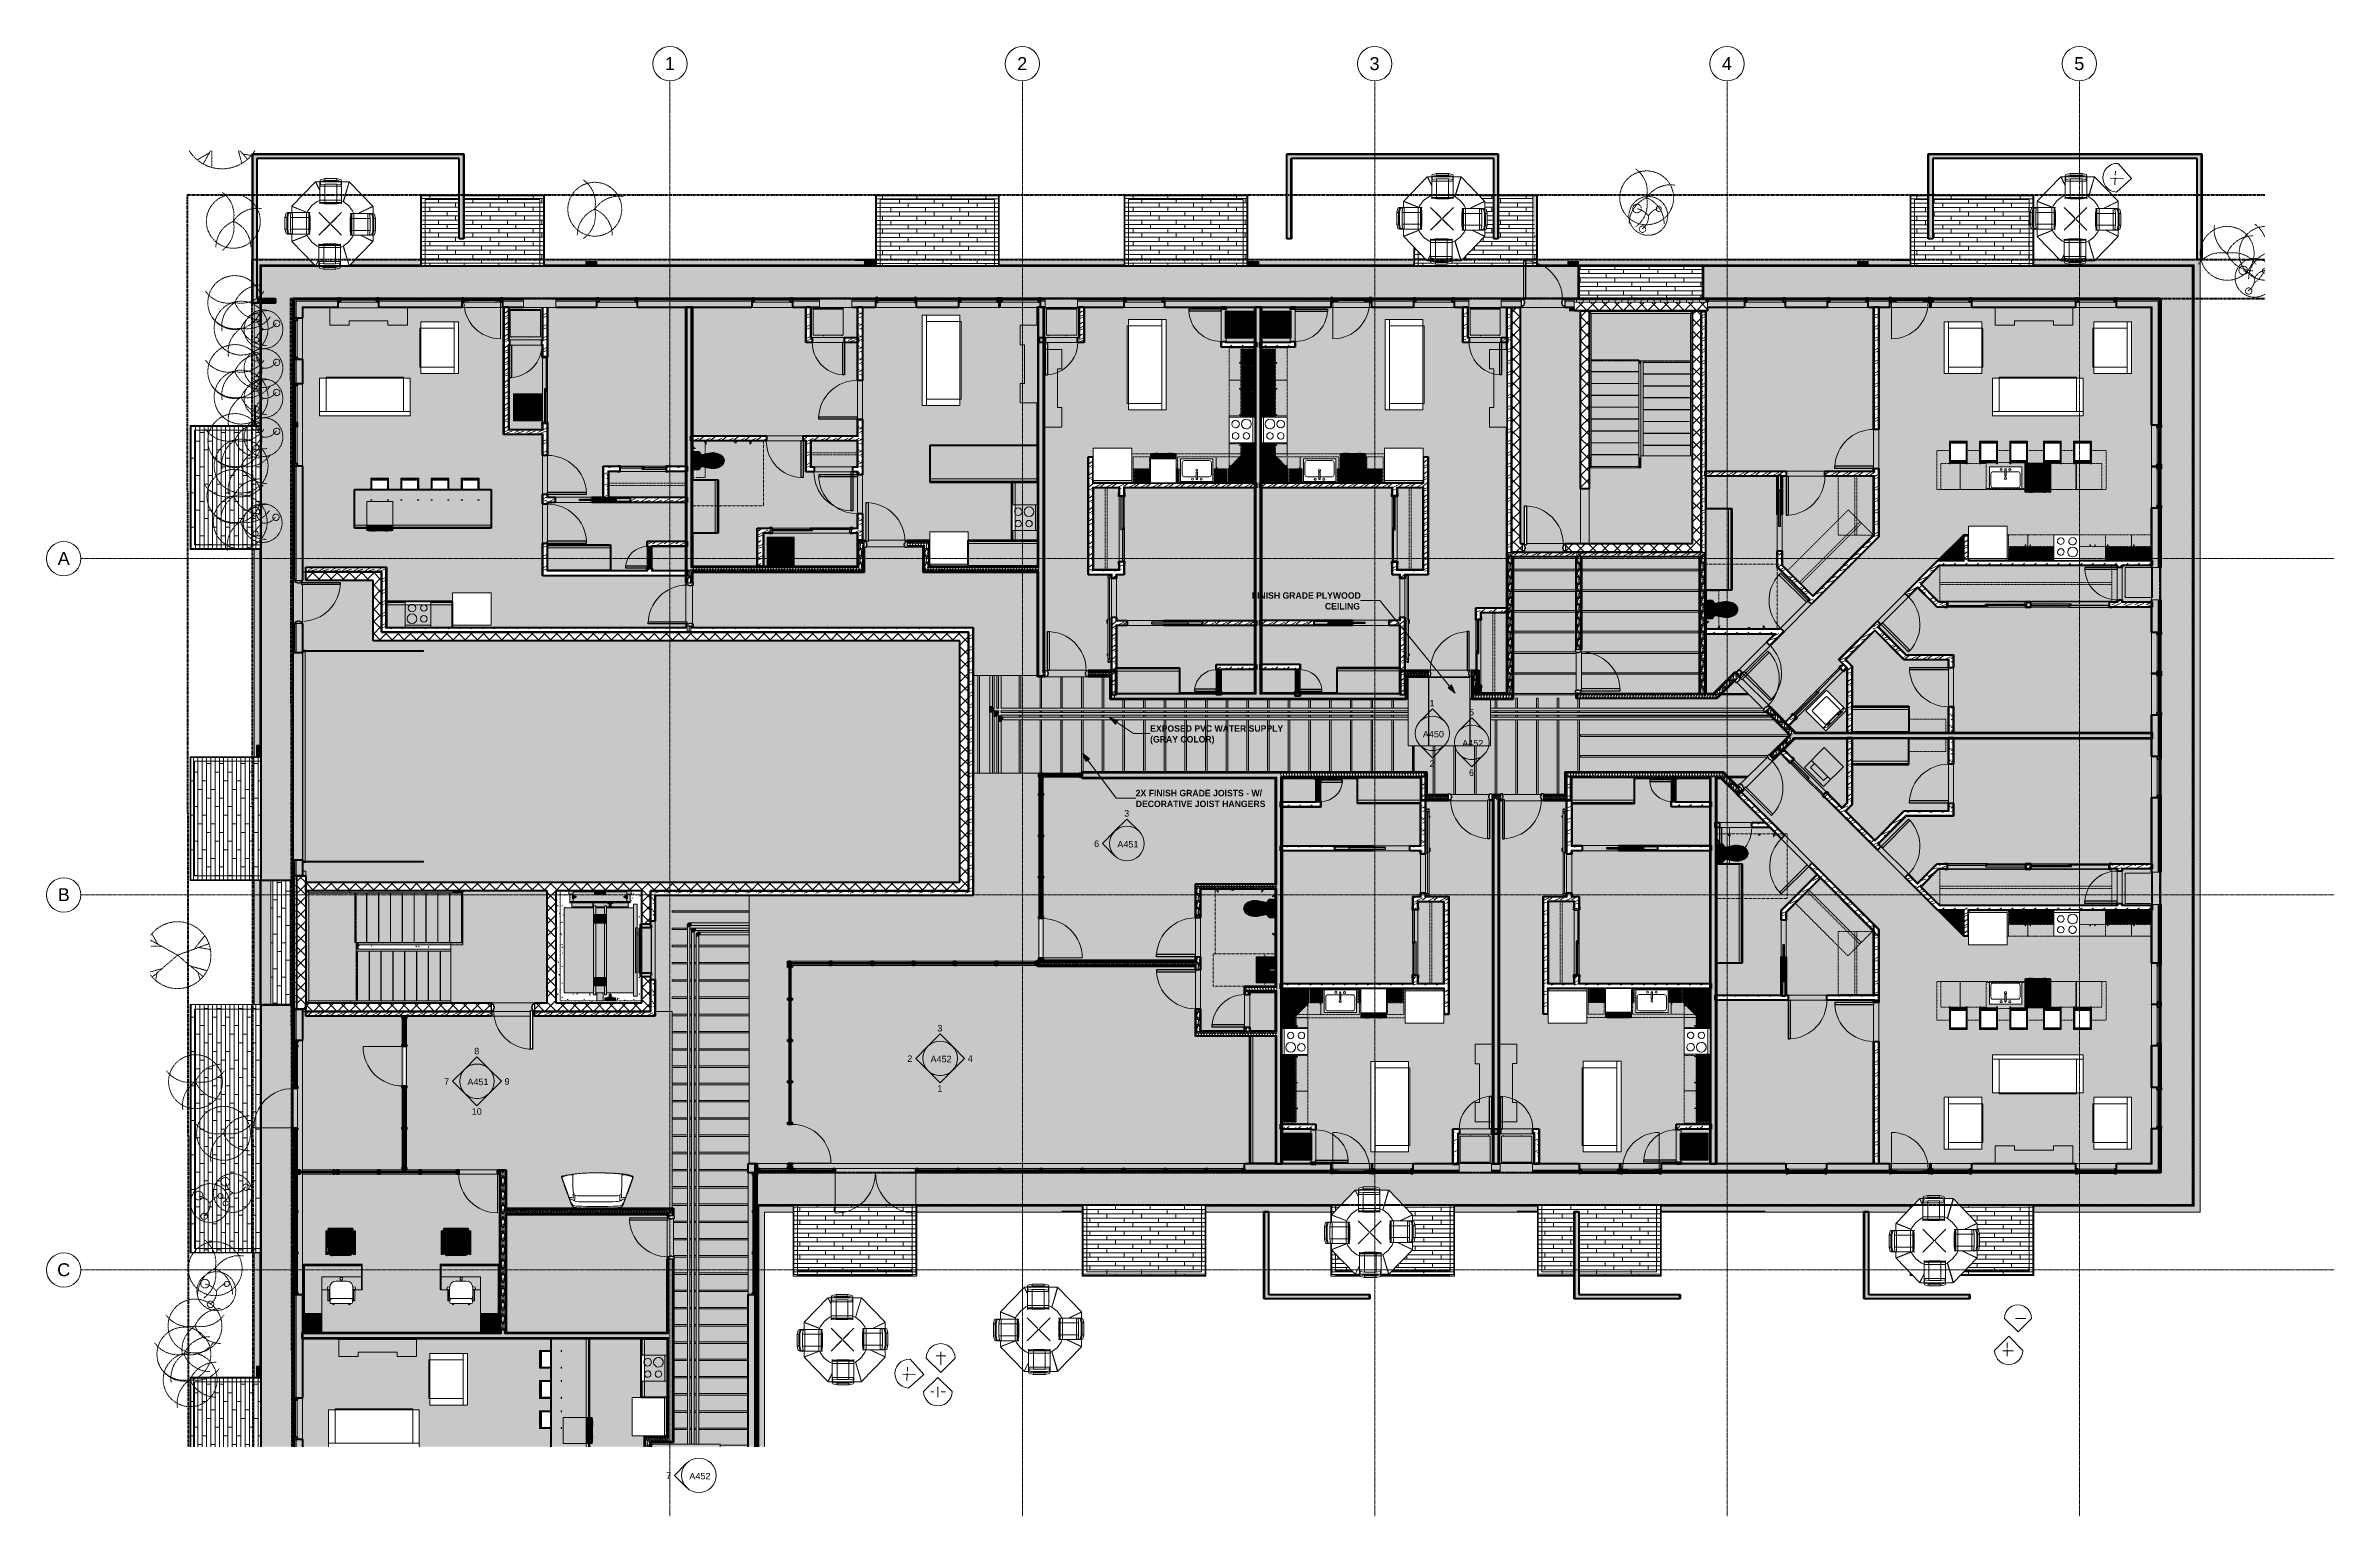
# Model space of a CAD drawing. Header units: inches. Extents: x -4061 to -1937, y 10959 to 12323.
import ezdxf

# ---------------------------------------------------------------- set-up
doc = ezdxf.new("R2010")
doc.units = ezdxf.units.IN
doc.header["$MEASUREMENT"] = 0
for name, pattern in [('Dash', [0.25, 0.125, -0.125]), ('Dash 1_16_', [0.125, 0.0625, -0.0625]), ('Double Dash 3_8_', [1, 0.375, -0.125, 0.125, -0.125, 0.125, -0.125]), ('Grid Line 1_2_', [0.875, 0.5, -0.125, 0.125, -0.125]), ('Hidden', [0.28125, 0.1875, -0.09375]), ('Overhead 1_16_', [0.101562, 0.0625, -0.039062])]:
    doc.linetypes.add(name, pattern=pattern)
for name, color, linetype, lineweight in [('0-1', 7, 'Continuous', 5), ('0-2', 10, 'Continuous', 18), ('0-3', 53, 'Continuous', 9), ('0-4', 7, 'Continuous', 9), ('0-5', 250, 'Double Dash 3_8_', 60), ('0-6', 165, 'Continuous', 5), ('A-AREA-1', 130, 'Continuous', 80), ('A-CLNG', 13, 'Continuous', 18), ('A-CLNG-1', 10, 'Continuous', 18), ('A-CLNG-2', 13, 'Continuous', 5), ('A-CLNG-PATT-1', 35, 'Continuous', 18), ('A-DETL-GENF-1', 53, 'Continuous', 9), ('A-DETL-GENF-HDLN-1', 53, 'Dash', 9), ('A-DETL-MBND-1', 8, 'Continuous', 5), ('A-DETL-MBND-2', 23, 'Continuous', 5), ('A-DETL-MBND-3', 9, 'Continuous', 5), ('A-DETL-MBND-4', 7, 'Continuous', 9), ('A-DETL-MBND-5', 251, 'Continuous', 9), ('A-DETL-MBND-6', 247, 'Continuous', 9), ('A-DETL-MBND-7', 55, 'Continuous', 9), ('A-DOOR', 31, 'Continuous', 18), ('A-DOOR-1', 7, 'Continuous', 9), ('A-DOOR-2', 50, 'Continuous', 30), ('A-DOOR-3', 10, 'Continuous', 18), ('A-DOOR-4', 135, 'Continuous', 18), ('A-DOOR-5', 250, 'Continuous', 60), ('A-DOOR-6', 255, 'Continuous', 18), ('A-DOOR-7', 31, 'Continuous', 9), ('A-DOOR-8', 31, 'Continuous', 30), ('A-DOOR-FRAM', 31, 'Continuous', 30), ('A-DOOR-FRAM-1', 50, 'Continuous', 30), ('A-FLOR-1', 253, 'Continuous', 18), ('A-FLOR-2', 31, 'Continuous', 18), ('A-FLOR-3', 10, 'Continuous', 18), ('A-FLOR-PATT-1', 251, 'Continuous', 9), ('A-GENM-1', 247, 'Continuous', 9), ('A-GENM-2', 7, 'Continuous', 9), ('A-GENM-3', 55, 'Continuous', 9), ('A-GENM-4', 250, 'Continuous', 60), ('A-GENM-HDLN-1', 7, 'Dash', 9), ('A-GLAZ-1', 27, 'Continuous', 18), ('A-GLAZ-2', 10, 'Continuous', 18), ('A-GLAZ-3', 251, 'Continuous', 9), ('A-GLAZ-4', 250, 'Continuous', 60), ('A-GLAZ-CURT', 52, 'Continuous', 9), ('A-GLAZ-CURT-1', 90, 'Continuous', 9), ('A-GLAZ-CURT-2', 250, 'Continuous', 60), ('A-GLAZ-CURT-3', 52, 'Continuous', 60), ('A-GLAZ-CWMG', 51, 'Continuous', 9), ('A-GLAZ-CWMG-1', 247, 'Continuous', 9), ('A-GLAZ-CWMG-2', 250, 'Continuous', 60), ('A-GLAZ-CWMG-3', 7, 'Continuous', 9), ('A-GLAZ-CWMG-4', 51, 'Continuous', 60), ('A-WALL', 113, 'Continuous', 18), ('A-WALL-1', 8, 'Continuous', 5), ('A-WALL-2', 250, 'Continuous', 60), ('A-WALL-3', 10, 'Continuous', 18), ('A-WALL-4', 23, 'Continuous', 5), ('A-WALL-5', 243, 'Continuous', 18), ('A-WALL-6', 27, 'Continuous', 18), ('A-WALL-7', 254, 'Continuous', 5), ('A-WALL-8', 113, 'Continuous', 5), ('A-WALL-9', 113, 'Continuous', 60), ('A-WALL-PATT-1', 7, 'Continuous', 9), ('A-WALL-PATT-2', 55, 'Continuous', 9), ('A-WALL-PATT-3', 53, 'Continuous', 9), ('A-WALL-PATT-4', 43, 'Continuous', 9), ('A-WALL-PATT-5', 252, 'Continuous', 9), ('A-WALL-PATT-6', 111, 'Continuous', 9), ('C-PROP-LINE-1', 250, 'Double Dash 3_8_', 60), ('C-PROP-LINE-2', 91, 'Dash 1_16_', 60), ('G-ANNO-SYMB', 111, 'Continuous', 9), ('G-ANNO-TEXT', 231, 'Continuous', 9), ('G-IMPT-1', 55, 'Continuous', 9), ('G-IMPT-2', 1, 'Continuous', 9), ('I-FURN', 30, 'Continuous', 9), ('I-FURN-1', 71, 'Continuous', 9), ('I-FURN-2', 7, 'Continuous', 9), ('I-FURN-3', 53, 'Continuous', 9), ('I-FURN-4', 55, 'Continuous', 9), ('I-WALL', 2, 'Continuous', 18), ('I-WALL-1', 2, 'Continuous', 5), ('I-WALL-2', 2, 'Continuous', 60), ('L-SITE', 91, 'Continuous', 9), ('M-EQPM-1', 252, 'Continuous', 9), ('M-EQPM-2', 55, 'Continuous', 9), ('M-EQPM-3', 7, 'Continuous', 9), ('P-PIPE', 3, 'Continuous', 9), ('P-PIPE-1', 3, 'Continuous', 5), ('P-SANR-FIXT', 6, 'Continuous', 9), ('P-SANR-FIXT-1', 53, 'Continuous', 9), ('P-SANR-FIXT-2', 7, 'Continuous', 9), ('P-SANR-FIXT-3', 55, 'Continuous', 9), ('P-SANR-FIXT-4', 90, 'Continuous', 9), ('P-SANR-FIXT-5', 7, 'Hidden', 9), ('P-SANR-FIXT-6', 6, 'Hidden', 9), ('Q-CASE', 31, 'Continuous', 9), ('Q-CASE-1', 53, 'Continuous', 9), ('Q-CASE-2', 250, 'Continuous', 60), ('Q-CASE-3', 7, 'Continuous', 9), ('Q-CASE-4', 7, 'Dash', 9), ('Q-CASE-5', 71, 'Continuous', 9), ('Q-CASE-6', 31, 'Continuous', 60), ('Q-CASE-HDLN-1', 7, 'Dash', 9), ('Q-SPCQ', 91, 'Continuous', 9), ('Q-SPCQ-1', 7, 'Continuous', 9), ('Q-SPCQ-2', 55, 'Continuous', 9), ('Q-SPCQ-3', 252, 'Continuous', 9), ('Q-SPCQ-4', 37, 'Continuous', 9), ('S-BEAM', 12, 'Continuous', 9), ('S-GRID-1', 1, 'Grid Line 1_2_', 9), ('S-GRID-IDEN', 1, 'Continuous', 9), ('S-GRID-IDEN-1', 147, 'Continuous', 9), ('S-STRS-MBND-1', 7, 'Overhead 1_16_', 9)]:
    doc.layers.add(name, color=color, linetype=linetype, lineweight=lineweight)
doc.styles.add('Arial', font='arial.ttf', dxfattribs={"height": 12})
doc.styles.add('Arial_1', font='arial.ttf', dxfattribs={"height": 6})
doc.styles.add('Century Gothic_B', font='GOTHICB.TTF', dxfattribs={"height": 6})
pattern_1 = [(0, (0, 0), (20.48, 5.12), [0.845, -14.515, 0.845, -14.515, -81.92]), (0, (0, 0), (20.48, 5.12), [-30.72, 0.845, -29.875, 0.845, -14.515, -35.84]), (0, (0, 0), (20.48, 5.12), [-76.8, 0.845, -9.395, 0.845, -24.755]), (120, (7.68, 2.56), (-14.67405, 15.1762003), [0.845, -14.515, 0.845, -14.515, -81.92]), (120, (7.68, 2.56), (-14.67405, 15.1762003), [-30.72, 0.845, -29.875, 0.845, -14.515, -35.84]), (120, (7.68, 2.56), (-14.67405, 15.1762003), [-76.8, 0.845, -9.395, 0.845, -24.755]), (240, (10.24, 12.8), (-5.80595, -20.2962003), [0.845, -14.515, 0.845, -14.515, -81.92]), (240, (10.24, 12.8), (-5.80595, -20.2962003), [-30.72, 0.845, -29.875, 0.845, -14.515, -35.84]), (240, (10.24, 12.8), (-5.80595, -20.2962003), [-76.8, 0.845, -9.395, 0.845, -24.755])]
pattern_2 = [(216.87, (4.265, 10.662), (31.9871619, 21.32545714), [5.331, -47.981]), (206.565, (10.662, 7.464), (-10.662476, -10.6620098), [11.921, -11.921]), (198.435, (10.662, 2.132), (-21.32449365, -10.6625869), [6.744, -26.974])]
pattern_3 = [(161.57, (0.32, 0.32), (-2.560496185, -0.000537386), [0, -18.214, 2.022, 0]), (18.43, (-0.32, 0.32), (-2.560496185, 0.000537386), [0, -18.214, 2.022, 0]), (108.43, (0.32, 0.32), (1.27922091, -6.400876726), [6.07, -14.166]), (71.57, (-0.32, 0.32), (1.27922091, 6.400876726), [6.07, -14.166])]
pattern_4 = [(0, (0, 0), (0, 3.199), []), (315, (0, 0), (3.19895108, 0), [4.524, -4.524]), (45, (0, 0), (3.19895108, 0), [4.524, -4.524])]
pattern_5 = [(0, (0, 0), (0, 6), []), (90, (0, 0), (-6, 4e-16), [])]
pattern_6 = [(45, (0, 0), (-5.656854, 5.656854), []), (135, (0, 0), (-5.656854, -5.656854), [])]
pattern_7 = [(0, (25.74, 1.51), (-38.4, -120.38), [0.392, -38.007]), (0, (25.74, 1.12), (-38.4, -120.38), [0.392, -38.007]), (0, (25.74, -14.85), (-38.4, -120.38), [0.392, -38.007]), (0, (25.74, -15.24), (-38.4, -120.38), [0.392, -38.007]), (0, (25.74, -31.2), (-38.4, -120.38), [0.393, -38.008]), (0, (25.74, -31.6), (-38.4, -120.38), [0.393, -38.008]), (0, (25.74, -47.56), (-38.4, -120.38), [0.393, -38.008]), (0, (25.74, -47.95), (-38.4, -120.38), [0.393, -38.008]), (0, (25.74, -63.92), (-38.4, -120.38), [0.393, -38.008]), (0, (25.74, -64.31), (-38.4, -120.38), [0.393, -38.008]), (0, (25.74, -80.28), (-38.4, -120.38), [0.393, -38.008]), (0, (25.74, -80.67), (-38.4, -120.38), [0.393, -38.008]), (0, (25.74, -96.63), (-38.4, -120.38), [0.393, -38.008]), (0, (25.74, -97.03), (-38.4, -120.38), [0.393, -38.008]), (0, (25.74, -112.99), (-38.4, -120.38), [0.392, -38.007]), (0, (25.74, -113.38), (-38.4, -120.38), [0.392, -38.007]), (0, (43.19, 1.51), (-38.4, -120.38), [0.393, -38.008]), (0, (43.19, 1.12), (-38.4, -120.38), [0.393, -38.008]), (0, (43.19, -14.85), (-38.4, -120.38), [0.393, -38.008]), (0, (43.19, -15.24), (-38.4, -120.38), [0.393, -38.008]), (0, (43.19, -31.2), (-38.4, -120.38), [0.393, -38.008]), (0, (43.19, -31.6), (-38.4, -120.38), [0.393, -38.008]), (0, (43.19, -47.56), (-38.4, -120.38), [0.393, -38.008]), (0, (43.19, -47.95), (-38.4, -120.38), [0.393, -38.008]), (0, (43.19, -63.92), (-38.4, -120.38), [0.393, -38.008]), (0, (43.19, -64.31), (-38.4, -120.38), [0.393, -38.008]), (0, (43.19, -80.28), (-38.4, -120.38), [0.393, -38.008]), (0, (43.19, -80.67), (-38.4, -120.38), [0.393, -38.008]), (0, (43.19, -96.63), (-38.4, -120.38), [0.393, -38.008]), (0, (43.19, -97.03), (-38.4, -120.38), [0.393, -38.008]), (0, (43.19, -112.99), (-38.4, -120.38), [0.392, -38.007]), (0, (43.19, -113.38), (-38.4, -120.38), [0.392, -38.007]), (0, (60.64, 1.51), (-38.4, -120.38), [0.392, -38.007]), (0, (60.64, 1.12), (-38.4, -120.38), [0.392, -38.007]), (0, (60.64, -14.85), (-38.4, -120.38), [0.392, -38.007]), (0, (60.64, -15.24), (-38.4, -120.38), [0.392, -38.007]), (0, (60.64, -31.2), (-38.4, -120.38), [0.392, -38.007]), (0, (60.64, -31.6), (-38.4, -120.38), [0.392, -38.007]), (0, (60.64, -47.56), (-38.4, -120.38), [0.392, -38.007]), (0, (60.64, -47.95), (-38.4, -120.38), [0.392, -38.007]), (0, (60.64, -63.92), (-38.4, -120.38), [0.392, -38.007]), (0, (60.64, -64.31), (-38.4, -120.38), [0.392, -38.007]), (0, (60.64, -80.28), (-38.4, -120.38), [0.392, -38.007]), (0, (60.64, -80.67), (-38.4, -120.38), [0.392, -38.007]), (0, (60.64, -96.63), (-38.4, -120.38), [0.392, -38.007]), (0, (60.64, -97.03), (-38.4, -120.38), [0.392, -38.007]), (0, (60.64, -112.99), (-38.4, -120.38), [0.392, -38.007]), (0, (60.64, -113.38), (-38.4, -120.38), [0.392, -38.007]), (270, (24, 4.063), (-38.4, -2e-15), [120, -0.375]), (270, (24.375, 4.063), (-38.4, -2e-15), [120, -0.375]), (270, (25.74, 1.51), (-38.4, -2e-15), [0.392, -119.982]), (270, (25.74, -14.848), (-38.4, -2e-15), [0.393, -119.983]), (270, (25.74, -31.206), (-38.4, -2e-15), [0.392, -119.982]), (270, (25.74, -47.563), (-38.4, -2e-15), [0.392, -119.982]), (270, (25.74, -63.92), (-38.4, -2e-15), [0.392, -119.982]), (270, (25.74, -80.277), (-38.4, -2e-15), [0.392, -119.982]), (270, (25.74, -96.634), (-38.4, -2e-15), [0.392, -119.982]), (270, (25.74, -112.99), (-38.4, -2e-15), [0.392, -119.982]), (270, (26.134, 1.51), (-38.4, -2e-15), [0.392, -119.982]), (270, (26.134, -14.848), (-38.4, -2e-15), [0.393, -119.983]), (270, (26.134, -31.206), (-38.4, -2e-15), [0.392, -119.982]), (270, (26.134, -47.563), (-38.4, -2e-15), [0.392, -119.982]), (270, (26.134, -63.92), (-38.4, -2e-15), [0.392, -119.982]), (270, (26.134, -80.277), (-38.4, -2e-15), [0.392, -119.982]), (270, (26.134, -96.634), (-38.4, -2e-15), [0.392, -119.982]), (270, (26.134, -112.99), (-38.4, -2e-15), [0.392, -119.982]), (270, (43.19, 1.51), (-38.4, -2e-15), [0.392, -119.982]), (270, (43.19, -14.848), (-38.4, -2e-15), [0.393, -119.983]), (270, (43.19, -31.206), (-38.4, -2e-15), [0.392, -119.982]), (270, (43.19, -47.563), (-38.4, -2e-15), [0.392, -119.982]), (270, (43.19, -63.92), (-38.4, -2e-15), [0.392, -119.982]), (270, (43.19, -80.277), (-38.4, -2e-15), [0.392, -119.982]), (270, (43.19, -96.634), (-38.4, -2e-15), [0.392, -119.982]), (270, (43.19, -112.99), (-38.4, -2e-15), [0.392, -119.982]), (270, (43.584, 1.51), (-38.4, -2e-15), [0.392, -119.982]), (270, (43.584, -14.848), (-38.4, -2e-15), [0.393, -119.983]), (270, (43.584, -31.206), (-38.4, -2e-15), [0.392, -119.982]), (270, (43.584, -47.563), (-38.4, -2e-15), [0.392, -119.982]), (270, (43.584, -63.92), (-38.4, -2e-15), [0.392, -119.982]), (270, (43.584, -80.277), (-38.4, -2e-15), [0.392, -119.982]), (270, (43.584, -96.634), (-38.4, -2e-15), [0.392, -119.982]), (270, (43.584, -112.99), (-38.4, -2e-15), [0.392, -119.982]), (270, (60.64, 1.51), (-38.4, -2e-15), [0.392, -119.982]), (270, (60.64, -14.848), (-38.4, -2e-15), [0.392, -119.982]), (270, (60.64, -31.206), (-38.4, -2e-15), [0.392, -119.982]), (270, (60.64, -47.563), (-38.4, -2e-15), [0.392, -119.982]), (270, (60.64, -63.92), (-38.4, -2e-15), [0.392, -119.982]), (270, (60.64, -80.277), (-38.4, -2e-15), [0.392, -119.982]), (270, (60.64, -96.634), (-38.4, -2e-15), [0.392, -119.982]), (270, (60.64, -112.99), (-38.4, -2e-15), [0.392, -119.982]), (270, (61.034, 1.51), (-38.4, -2e-15), [0.392, -119.982]), (270, (61.034, -14.848), (-38.4, -2e-15), [0.392, -119.982]), (270, (61.034, -31.206), (-38.4, -2e-15), [0.392, -119.982]), (270, (61.034, -47.563), (-38.4, -2e-15), [0.392, -119.982]), (270, (61.034, -63.92), (-38.4, -2e-15), [0.392, -119.982]), (270, (61.034, -80.277), (-38.4, -2e-15), [0.392, -119.982]), (270, (61.034, -96.634), (-38.4, -2e-15), [0.392, -119.982]), (270, (61.034, -112.99), (-38.4, -2e-15), [0.392, -119.982]), (180, (62.4, 4.44), (-38.4, -120.38), [38.025, -0.375]), (180, (62.4, 4.06), (-38.4, -120.38), [38.025, -0.375])]
pattern_8 = [(0, (25.74, -0.166), (-38.4, -76.8), [0.392, -38.007]), (0, (25.74, -0.56), (-38.4, -76.8), [0.392, -38.007]), (0, (25.74, -9.766), (-38.4, -76.8), [0.392, -38.007]), (0, (25.74, -10.16), (-38.4, -76.8), [0.392, -38.007]), (0, (25.74, -19.366), (-38.4, -76.8), [0.392, -38.007]), (0, (25.74, -19.76), (-38.4, -76.8), [0.392, -38.007]), (0, (25.74, -28.966), (-38.4, -76.8), [0.392, -38.007]), (0, (25.74, -29.36), (-38.4, -76.8), [0.392, -38.007]), (0, (25.74, -38.566), (-38.4, -76.8), [0.393, -38.008]), (0, (25.74, -38.96), (-38.4, -76.8), [0.393, -38.008]), (0, (25.74, -48.166), (-38.4, -76.8), [0.393, -38.008]), (0, (25.74, -48.56), (-38.4, -76.8), [0.393, -38.008]), (0, (25.74, -57.766), (-38.4, -76.8), [0.393, -38.008]), (0, (25.74, -58.16), (-38.4, -76.8), [0.393, -38.008]), (0, (25.74, -67.366), (-38.4, -76.8), [0.393, -38.008]), (0, (25.74, -67.76), (-38.4, -76.8), [0.393, -38.008]), (0, (60.64, -0.166), (-38.4, -76.8), [0.392, -38.007]), (0, (60.64, -0.56), (-38.4, -76.8), [0.392, -38.007]), (0, (60.64, -9.766), (-38.4, -76.8), [0.392, -38.007]), (0, (60.64, -10.16), (-38.4, -76.8), [0.392, -38.007]), (0, (60.64, -19.366), (-38.4, -76.8), [0.392, -38.007]), (0, (60.64, -19.76), (-38.4, -76.8), [0.392, -38.007]), (0, (60.64, -28.966), (-38.4, -76.8), [0.392, -38.007]), (0, (60.64, -29.36), (-38.4, -76.8), [0.392, -38.007]), (0, (60.64, -38.566), (-38.4, -76.8), [0.392, -38.007]), (0, (60.64, -38.96), (-38.4, -76.8), [0.392, -38.007]), (0, (60.64, -48.166), (-38.4, -76.8), [0.392, -38.007]), (0, (60.64, -48.56), (-38.4, -76.8), [0.392, -38.007]), (0, (60.64, -57.766), (-38.4, -76.8), [0.392, -38.007]), (0, (60.64, -58.16), (-38.4, -76.8), [0.392, -38.007]), (0, (60.64, -67.366), (-38.4, -76.8), [0.392, -38.007]), (0, (60.64, -67.76), (-38.4, -76.8), [0.392, -38.007]), (270, (24, 4.438), (-38.4, -2e-15), [76.8, 0, 0, 0]), (270, (24.375, 4.438), (-38.4, -2e-15), [76.8, 0, 0, 0]), (270, (25.74, -0.166), (-38.4, -2e-15), [0.392, -76.407]), (270, (25.74, -9.766), (-38.4, -2e-15), [0.392, -76.407]), (270, (25.74, -19.366), (-38.4, -2e-15), [0.392, -76.407]), (270, (25.74, -28.966), (-38.4, -2e-15), [0.392, -76.407]), (270, (25.74, -38.566), (-38.4, -2e-15), [0.392, -76.407]), (270, (25.74, -48.166), (-38.4, -2e-15), [0.392, -76.407]), (270, (25.74, -57.766), (-38.4, -2e-15), [0.392, -76.407]), (270, (25.74, -67.366), (-38.4, -2e-15), [0.392, -76.407]), (270, (26.134, -0.166), (-38.4, -2e-15), [0.392, -76.407]), (270, (26.134, -9.766), (-38.4, -2e-15), [0.392, -76.407]), (270, (26.134, -19.366), (-38.4, -2e-15), [0.392, -76.407]), (270, (26.134, -28.966), (-38.4, -2e-15), [0.392, -76.407]), (270, (26.134, -38.566), (-38.4, -2e-15), [0.392, -76.407]), (270, (26.134, -48.166), (-38.4, -2e-15), [0.392, -76.407]), (270, (26.134, -57.766), (-38.4, -2e-15), [0.392, -76.407]), (270, (26.134, -67.366), (-38.4, -2e-15), [0.392, -76.407]), (270, (60.64, -0.166), (-38.4, -2e-15), [0.392, -76.407]), (270, (60.64, -9.766), (-38.4, -2e-15), [0.393, -76.408]), (270, (60.64, -19.366), (-38.4, -2e-15), [0.393, -76.408]), (270, (60.64, -28.966), (-38.4, -2e-15), [0.392, -76.407]), (270, (60.64, -38.566), (-38.4, -2e-15), [0.392, -76.407]), (270, (60.64, -48.166), (-38.4, -2e-15), [0.392, -76.407]), (270, (60.64, -57.766), (-38.4, -2e-15), [0.392, -76.407]), (270, (60.64, -67.366), (-38.4, -2e-15), [0.392, -76.407]), (270, (61.034, -0.166), (-38.4, -2e-15), [0.392, -76.407]), (270, (61.034, -9.766), (-38.4, -2e-15), [0.393, -76.408]), (270, (61.034, -19.366), (-38.4, -2e-15), [0.393, -76.408]), (270, (61.034, -28.966), (-38.4, -2e-15), [0.392, -76.407]), (270, (61.034, -38.566), (-38.4, -2e-15), [0.392, -76.407]), (270, (61.034, -48.166), (-38.4, -2e-15), [0.392, -76.407]), (270, (61.034, -57.766), (-38.4, -2e-15), [0.392, -76.407]), (270, (61.034, -67.366), (-38.4, -2e-15), [0.392, -76.407]), (180, (62.4, 4.44), (-38.4, -76.8), [38.025, -0.375]), (180, (62.4, -5.16), (-38.4, -76.8), [38.025, -0.375]), (180, (62.4, -14.76), (-38.4, -76.8), [38.025, -0.375]), (180, (62.4, -24.36), (-38.4, -76.8), [38.025, -0.375]), (180, (62.4, -33.96), (-38.4, -76.8), [38.025, -0.375]), (180, (62.4, -43.56), (-38.4, -76.8), [38.025, -0.375]), (180, (62.4, -53.16), (-38.4, -76.8), [38.025, -0.375]), (180, (62.4, -62.76), (-38.4, -76.8), [38.025, -0.375])]
pattern_9 = [(0, (25.74, -1.51), (-38.4, 120.38), [0.392, -38.007]), (0, (25.74, -1.12), (-38.4, 120.38), [0.392, -38.007]), (0, (25.74, 14.85), (-38.4, 120.38), [0.392, -38.007]), (0, (25.74, 15.24), (-38.4, 120.38), [0.392, -38.007]), (0, (25.74, 31.2), (-38.4, 120.38), [0.393, -38.008]), (0, (25.74, 31.6), (-38.4, 120.38), [0.393, -38.008]), (0, (25.74, 47.56), (-38.4, 120.38), [0.393, -38.008]), (0, (25.74, 47.95), (-38.4, 120.38), [0.393, -38.008]), (0, (25.74, 63.92), (-38.4, 120.38), [0.393, -38.008]), (0, (25.74, 64.31), (-38.4, 120.38), [0.393, -38.008]), (0, (25.74, 80.28), (-38.4, 120.38), [0.393, -38.008]), (0, (25.74, 80.67), (-38.4, 120.38), [0.393, -38.008]), (0, (25.74, 96.63), (-38.4, 120.38), [0.393, -38.008]), (0, (25.74, 97.03), (-38.4, 120.38), [0.393, -38.008]), (0, (25.74, 112.99), (-38.4, 120.38), [0.392, -38.007]), (0, (25.74, 113.38), (-38.4, 120.38), [0.392, -38.007]), (0, (43.19, -1.51), (-38.4, 120.38), [0.393, -38.008]), (0, (43.19, -1.12), (-38.4, 120.38), [0.393, -38.008]), (0, (43.19, 14.85), (-38.4, 120.38), [0.393, -38.008]), (0, (43.19, 15.24), (-38.4, 120.38), [0.393, -38.008]), (0, (43.19, 31.2), (-38.4, 120.38), [0.393, -38.008]), (0, (43.19, 31.6), (-38.4, 120.38), [0.393, -38.008]), (0, (43.19, 47.56), (-38.4, 120.38), [0.393, -38.008]), (0, (43.19, 47.95), (-38.4, 120.38), [0.393, -38.008]), (0, (43.19, 63.92), (-38.4, 120.38), [0.393, -38.008]), (0, (43.19, 64.31), (-38.4, 120.38), [0.393, -38.008]), (0, (43.19, 80.28), (-38.4, 120.38), [0.393, -38.008]), (0, (43.19, 80.67), (-38.4, 120.38), [0.393, -38.008]), (0, (43.19, 96.63), (-38.4, 120.38), [0.393, -38.008]), (0, (43.19, 97.03), (-38.4, 120.38), [0.393, -38.008]), (0, (43.19, 112.99), (-38.4, 120.38), [0.392, -38.007]), (0, (43.19, 113.38), (-38.4, 120.38), [0.392, -38.007]), (0, (60.64, -1.51), (-38.4, 120.38), [0.392, -38.007]), (0, (60.64, -1.12), (-38.4, 120.38), [0.392, -38.007]), (0, (60.64, 14.85), (-38.4, 120.38), [0.392, -38.007]), (0, (60.64, 15.24), (-38.4, 120.38), [0.392, -38.007]), (0, (60.64, 31.2), (-38.4, 120.38), [0.392, -38.007]), (0, (60.64, 31.6), (-38.4, 120.38), [0.392, -38.007]), (0, (60.64, 47.56), (-38.4, 120.38), [0.392, -38.007]), (0, (60.64, 47.95), (-38.4, 120.38), [0.392, -38.007]), (0, (60.64, 63.92), (-38.4, 120.38), [0.392, -38.007]), (0, (60.64, 64.31), (-38.4, 120.38), [0.392, -38.007]), (0, (60.64, 80.28), (-38.4, 120.38), [0.392, -38.007]), (0, (60.64, 80.67), (-38.4, 120.38), [0.392, -38.007]), (0, (60.64, 96.63), (-38.4, 120.38), [0.392, -38.007]), (0, (60.64, 97.03), (-38.4, 120.38), [0.392, -38.007]), (0, (60.64, 112.99), (-38.4, 120.38), [0.392, -38.007]), (0, (60.64, 113.38), (-38.4, 120.38), [0.392, -38.007]), (90, (24, -4.063), (-38.4, 2e-15), [120, -0.375]), (90, (24.375, -4.063), (-38.4, 2e-15), [120, -0.375]), (90, (25.74, -1.51), (-38.4, 2e-15), [0.392, -119.982]), (90, (25.74, 14.848), (-38.4, 2e-15), [0.393, -119.983]), (90, (25.74, 31.206), (-38.4, 2e-15), [0.392, -119.982]), (90, (25.74, 47.563), (-38.4, 2e-15), [0.392, -119.982]), (90, (25.74, 63.92), (-38.4, 2e-15), [0.392, -119.982]), (90, (25.74, 80.277), (-38.4, 2e-15), [0.392, -119.982]), (90, (25.74, 96.634), (-38.4, 2e-15), [0.392, -119.982]), (90, (25.74, 112.99), (-38.4, 2e-15), [0.392, -119.982]), (90, (26.134, -1.51), (-38.4, 2e-15), [0.392, -119.982]), (90, (26.134, 14.848), (-38.4, 2e-15), [0.393, -119.983]), (90, (26.134, 31.206), (-38.4, 2e-15), [0.392, -119.982]), (90, (26.134, 47.563), (-38.4, 2e-15), [0.392, -119.982]), (90, (26.134, 63.92), (-38.4, 2e-15), [0.392, -119.982]), (90, (26.134, 80.277), (-38.4, 2e-15), [0.392, -119.982]), (90, (26.134, 96.634), (-38.4, 2e-15), [0.392, -119.982]), (90, (26.134, 112.99), (-38.4, 2e-15), [0.392, -119.982]), (90, (43.19, -1.51), (-38.4, 2e-15), [0.392, -119.982]), (90, (43.19, 14.848), (-38.4, 2e-15), [0.393, -119.983]), (90, (43.19, 31.206), (-38.4, 2e-15), [0.392, -119.982]), (90, (43.19, 47.563), (-38.4, 2e-15), [0.392, -119.982]), (90, (43.19, 63.92), (-38.4, 2e-15), [0.392, -119.982]), (90, (43.19, 80.277), (-38.4, 2e-15), [0.392, -119.982]), (90, (43.19, 96.634), (-38.4, 2e-15), [0.392, -119.982]), (90, (43.19, 112.99), (-38.4, 2e-15), [0.392, -119.982]), (90, (43.584, -1.51), (-38.4, 2e-15), [0.392, -119.982]), (90, (43.584, 14.848), (-38.4, 2e-15), [0.393, -119.983]), (90, (43.584, 31.206), (-38.4, 2e-15), [0.392, -119.982]), (90, (43.584, 47.563), (-38.4, 2e-15), [0.392, -119.982]), (90, (43.584, 63.92), (-38.4, 2e-15), [0.392, -119.982]), (90, (43.584, 80.277), (-38.4, 2e-15), [0.392, -119.982]), (90, (43.584, 96.634), (-38.4, 2e-15), [0.392, -119.982]), (90, (43.584, 112.99), (-38.4, 2e-15), [0.392, -119.982]), (90, (60.64, -1.51), (-38.4, 2e-15), [0.392, -119.982]), (90, (60.64, 14.848), (-38.4, 2e-15), [0.392, -119.982]), (90, (60.64, 31.206), (-38.4, 2e-15), [0.392, -119.982]), (90, (60.64, 47.563), (-38.4, 2e-15), [0.392, -119.982]), (90, (60.64, 63.92), (-38.4, 2e-15), [0.392, -119.982]), (90, (60.64, 80.277), (-38.4, 2e-15), [0.392, -119.982]), (90, (60.64, 96.634), (-38.4, 2e-15), [0.392, -119.982]), (90, (60.64, 112.99), (-38.4, 2e-15), [0.392, -119.982]), (90, (61.034, -1.51), (-38.4, 2e-15), [0.392, -119.982]), (90, (61.034, 14.848), (-38.4, 2e-15), [0.392, -119.982]), (90, (61.034, 31.206), (-38.4, 2e-15), [0.392, -119.982]), (90, (61.034, 47.563), (-38.4, 2e-15), [0.392, -119.982]), (90, (61.034, 63.92), (-38.4, 2e-15), [0.392, -119.982]), (90, (61.034, 80.277), (-38.4, 2e-15), [0.392, -119.982]), (90, (61.034, 96.634), (-38.4, 2e-15), [0.392, -119.982]), (90, (61.034, 112.99), (-38.4, 2e-15), [0.392, -119.982]), (180, (62.4, -4.44), (-38.4, 120.38), [38.025, -0.375]), (180, (62.4, -4.06), (-38.4, 120.38), [38.025, -0.375])]

msp = doc.modelspace()

# ---------------------------------------------------------------- texts
at = {"layer": 'G-ANNO-SYMB', "char_height": 6, "attachment_point": 1, "style": 'Arial_1'}
for s, insert, width in [('1', (-2776.4, 11716.1), 5.656), ('5', (-2739.8, 11707.7), 5.656), ('A450', (-2782.6, 11687.4), 23.836), ('2', (-2776.4, 11660), 5.656), ('A452', (-2746.1, 11679), 23.836), ('6', (-2739.8, 11651.6), 5.656), ('3', (-3059.8, 11613.9), 5.656), ('6', (-3087.7, 11585.7), 5.656), ('A451', (-3066.1, 11585.2), 23.836), ('3', (-3233.2, 11414.5), 5.656), ('8', (-3663, 11393.3), 5.656), ('2', (-3261.1, 11386.3), 5.656), ('A452', (-3239.5, 11385.9), 23.836), ('4', (-3205, 11386.3), 5.656), ('7', (-3690.9, 11365.1), 5.656), ('A451', (-3669.3, 11364.7), 23.836), ('9', (-3634.8, 11365.1), 5.656), ('1', (-3233.2, 11358.5), 5.656), ('10', (-3665.3, 11337.3), 11.312), ('7', (-3484.9, 10999.4), 5.656), ('A452', (-3463.3, 10998.9), 23.836)]:
    msp.add_mtext(s, dxfattribs=dict(at, insert=insert, width=width))
at = {"layer": 'G-ANNO-TEXT', "char_height": 6, "attachment_point": 1, "style": 'Century Gothic_B'}
for s, insert, width in [('FINISH GRADE PLYWOOD', (-2941.4, 11816), 122.21), ('CEILING', (-2873.5, 11806), 39.996), ('(GRAY COLOR)', (-3035.7, 11682.6), 75.346), ('EXPOSED PVC WATER SUPPLY', (-3035.7, 11692.6), 142.41), ('2X FINISH GRADE JOISTS - W/', (-3049.1, 11632.7), 142.612), ('DECORATIVE JOIST HANGERS', (-3049.1, 11622.7), 142.814)]:
    msp.add_mtext(s, dxfattribs=dict(at, insert=insert, width=width))

# ---------------------------------------------------------------- blocks, each defined once
blk = doc.blocks.new('Refrigerator_-_Side-by-Side_6047 - 36_ X 30_-345559-ENLARGED RCP - 1ST FLOOR PLAN - EAST')
at = {"layer": 'Q-SPCQ-1'}
for p, q in [((17.9, 14.4), (-17.9, 14.4)), ((-17.9, 14.4), (-17.9, -15.6)), ((17.9, -15.6), (17.9, 14.4)), ((-17.9, -15.6), (17.9, -15.6))]:
    blk.add_line(p, q, dxfattribs=at)
blk = doc.blocks.new('OD_CW_Base Cabinet - OD_CW_Base Cabinet-2181200-ENLARGED RCP - 1ST FLOOR PLAN - EAST')
at = {"layer": 'Q-CASE-1'}
h = blk.add_hatch(color=256, dxfattribs=at)
h.paths.add_polyline_path([(0.7, 0), (0.7, -1), (15.9, -1), (15.9, 0)], flags=0)
h.paths.add_polyline_path([(39.9, -1), (55.1, -1), (55.1, 0), (39.9, 0)], flags=0)
h = blk.add_hatch(color=256, dxfattribs=at)
h.paths.add_polyline_path([(0.7, -1), (0.7, -3), (15.9, -3), (15.9, -1)], flags=0)
h.paths.add_polyline_path([(39.9, -3), (55.1, -3), (55.1, -1), (39.9, -1)], flags=0)
blk.add_hatch(color=256, dxfattribs=at).paths.add_polyline_path([(0.7, -9.9), (0.7, -24), (55.1, -24), (55.1, -3), (0.7, -3), (0.7, -7.8)], flags=0)
at = {"layer": 'Q-CASE-2'}
for p, q in [((0.7, -24), (0.7, 0)), ((0.7, 0), (55.1, 0)), ((55.1, 0), (55.1, -24)), ((55.1, -24), (0.7, -24))]:
    blk.add_line(p, q, dxfattribs=at)
at = {"layer": 'Q-CASE-3'}
for p, q in [((15.9, 0), (0.7, 0)), ((15.9, -1), (0.7, -1)), ((15.9, -1), (0.7, -1)), ((0.7, -3), (0.7, -24)), ((55.1, -3), (0.7, -3)), ((55.1, 0), (39.9, 0)), ((55.1, -1), (39.9, -1)), ((55.1, -1), (39.9, -1)), ((55.1, -1), (55.1, 0)), ((55.1, -3), (55.1, -1)), ((55.1, -24), (55.1, -3)), ((55.1, -24), (0.7, -24))]:
    blk.add_line(p, q, dxfattribs=at)
blk = doc.blocks.new('Dishwasher_15404 - 34_ counter-547918-ENLARGED RCP - 1ST FLOOR PLAN - EAST')
at = {"layer": 'Q-SPCQ-2'}
for points in [[(21.4, 0), (23.7, 0), (24.1, 0.1), (24.5, 0.2), (24.8, 0.5), (25, 0.8), (25.2, 1.2), (25.2, 1.7), (25.2, 22.4), (25.2, 22.9), (25, 23.3), (24.7, 23.6), (24.5, 23.8), (24.1, 23.9), (23.7, 24), (21.4, 24), (21.4, 2.3)], [(25.2, 0), (26.7, 0), (26.8, 0.1), (26.9, 0.2), (26.9, 23.9), (26.8, 23.9), (26.7, 24), (25.2, 24), (25.2, 0.4)], [(27.1, 21.4), (27.1, 22.9), (26.9, 22.9), (26.9, 21.4)], [(26.9, 20.2), (27.1, 20.2), (27.1, 21.4), (26.9, 21.4), (26.9, 20.2)], [(27.1, 3.8), (27.1, 20.2), (26.9, 20.2), (26.9, 3.8)], [(26.9, 2.6), (27.1, 2.6), (27.1, 3.8), (26.9, 3.8), (26.9, 2.6)], [(26.9, 1.1), (27.1, 1.1), (27.1, 2.6), (26.9, 2.6), (26.9, 1.7)], [(27.4, 19.7), (27.4, 20.3), (27.1, 20.3), (27.1, 19.7)], [(27.4, 18.5), (27.4, 19.1), (27.1, 19.1), (27.1, 18.5)], [(27.4, 17.3), (27.4, 17.9), (27.1, 17.9), (27.1, 17.3)], [(27.4, 16.2), (27.4, 16.7), (27.1, 16.7), (27.1, 16.2)], [(27.4, 5.8), (27.4, 6.8), (27.1, 6.8), (27.1, 5.8)], [(27.1, 4.8), (27.4, 4.8), (27.4, 5.8), (27.1, 5.8), (27.1, 4.9)]]:
    blk.add_hatch(color=256, dxfattribs=at).paths.add_polyline_path(points, flags=0)
h = blk.add_hatch(color=256, dxfattribs=at)
h.paths.add_polyline_path([(24.7, 0), (25.2, 0), (25.2, 1.6), (25.2, 1.2), (25, 0.7), (24.7, 0.4), (24.5, 0.2), (24.1, 0.1), (23.7, 0), (24.6, 0)], flags=0)
h.paths.add_polyline_path([(25.2, 22.4), (25.2, 24), (23.7, 24), (24.1, 23.9), (24.5, 23.8), (24.8, 23.5), (25, 23.2), (25.2, 22.7)], flags=0)
h = blk.add_hatch(color=256, dxfattribs=at)
h.paths.add_polyline_path([(25.1, 0.9), (25.1, 0.9), (25.1, 0.9)], flags=0)
h.paths.add_polyline_path([(25.2, 1.2), (25.2, 1.3), (25.2, 1.2)], flags=0)
h.paths.add_polyline_path([(25, 23.3), (25, 23.3), (25, 23.3)], flags=0)
at = {"layer": 'Q-SPCQ-1'}
for p, q in [((0, 24), (23.7, 24)), ((0, 0), (0, 24)), ((23.7, 24), (25.2, 24)), ((25.2, 24), (26.7, 24)), ((25.2, 24), (25.2, 22.4)), ((25.2, 22.4), (25.2, 1.6)), ((26.9, 23.8), (26.9, 0.2)), ((26.9, 22.9), (27.1, 22.9)), ((27.1, 21.4), (27.1, 22.9)), ((27.1, 20.2), (27.1, 21.4)), ((23.7, 0), (0, 0)), ((25.2, 1.6), (25.2, 0)), ((26.9, 1.1), (27.1, 1.1)), ((27.1, 20.3), (27.4, 20.3)), ((27.1, 3.8), (27.1, 20.2)), ((27.1, 19.7), (27.4, 19.7)), ((27.1, 19.1), (27.4, 19.1)), ((27.1, 18.5), (27.4, 18.5)), ((27.1, 17.9), (27.4, 17.9)), ((27.1, 17.3), (27.4, 17.3)), ((27.1, 16.7), (27.4, 16.7)), ((27.1, 16.2), (27.4, 16.2)), ((27.4, 6.8), (27.1, 6.8)), ((27.1, 4.8), (27.4, 4.8)), ((27.1, 2.6), (27.1, 3.8)), ((27.1, 1.1), (27.1, 2.6)), ((27.4, 19.7), (27.4, 20.3)), ((27.4, 18.5), (27.4, 19.1)), ((27.4, 17.3), (27.4, 17.9)), ((27.4, 16.2), (27.4, 16.7)), ((27.4, 5.8), (27.4, 6.8)), ((27.4, 4.8), (27.4, 5.8)), ((25.2, 0), (23.7, 0)), ((26.7, 0), (25.2, 0))]:
    blk.add_line(p, q, dxfattribs=at)
for centre, radius, start, end in [((23.7, 22.4), 1.57, 360, 90), ((23.7, 22.4), 1.57, 32.077, 42.3359), ((23.7, 22.4), 1.57, 17.8182, 27.5266), ((23.7, 22.4), 1.57, 360, 13.6425), ((26.7, 23.8), 0.197, 360, 90), ((23.7, 1.6), 1.57, 270, 360), ((23.7, 1.6), 1.57, 317.6641, 327.923), ((23.7, 1.6), 1.57, 332.4734, 342.1818), ((23.7, 1.6), 1.57, 346.3575, 360), ((26.7, 0.2), 0.197, 270, 360), ((26.7, 0.2), 0.197, 285, 345)]:
    blk.add_arc(centre, radius, start, end, dxfattribs=at)
blk = doc.blocks.new('Bar_Stool_6722_1_ - Bar_Stool_6722_1_-1229311-ENLARGED RCP - 1ST FLOOR PLAN - EAST')
at = {"layer": 'I-FURN-1'}
for points in [[(1, 20.6), (0, 20.6), (0, 20.1), (1, 20.1)], [(1, 1.8), (1, 10.4), (0, 10.4), (0, 1.3), (1, 1.3)], [(1, 0.7), (1, 1.3), (0, 1.3), (0, 0.7)], [(1, 0.7), (0, 0.7), (0, 0), (1, 0), (1, 0.5)], [(15.5, 1.3), (1, 1.3), (1, 0.5), (15.5, 0.5), (15.5, 1.3)], [(16.5, 20.6), (15.5, 20.6), (15.5, 20.1), (16.5, 20.1)], [(16.5, 1.8), (16.5, 10.4), (15.5, 10.4), (15.5, 1.3), (16.5, 1.3)], [(16.5, 1.3), (15.5, 1.3), (15.5, 0.7), (16.5, 0.8), (16.5, 0.9)], [(16.5, 0.7), (15.5, 0.7), (15.5, 0), (16.5, 0)]]:
    blk.add_hatch(color=256, dxfattribs=at).paths.add_polyline_path(points, flags=0)
at = {"layer": 'I-FURN-2'}
for p, q in [((0, 20.6), (0, 20.1)), ((0, 20.1), (1, 20.1)), ((0, 10.4), (0, 1.3)), ((0, 1.3), (1, 1.3)), ((0, 1.3), (0, 0.7)), ((0, 0.7), (0, 0)), ((0, 0.7), (1, 0.7)), ((1, 20.1), (1, 20.6)), ((1, 1.3), (1, 10.4)), ((1, 1.8), (15.5, 1.8)), ((1, 1.7), (15.5, 1.7)), ((15.5, 1.3), (1, 1.3)), ((1, 0.7), (1, 1.3)), ((1, 0), (1, 0.7)), ((1, 0.5), (15.5, 0.5)), ((15.5, 20.6), (15.5, 20.1)), ((15.5, 20.1), (16.5, 20.1)), ((15.5, 10.4), (15.5, 1.3)), ((15.5, 1.3), (16.5, 1.3)), ((15.5, 1.3), (15.5, 0.7)), ((15.5, 0.7), (15.5, 0)), ((15.5, 0.7), (16.5, 0.7)), ((16.5, 0), (15.5, 0)), ((16.5, 20.1), (16.5, 20.6)), ((16.5, 1.3), (16.5, 10.4)), ((16.5, 0.7), (16.5, 1.3)), ((16.5, 0), (16.5, 0.7)), ((1, 0), (0, 0)), ((1, 0), (15.5, 0))]:
    blk.add_line(p, q, dxfattribs=at)
blk = doc.blocks.new('OD_CW_Base Cabinet - OD_CW_Base Cabinet-2132515-ENLARGED RCP - 1ST FLOOR PLAN - EAST')
at = {"layer": 'Q-CASE-1'}
h = blk.add_hatch(color=256, dxfattribs=at)
h.paths.add_polyline_path([(10.3, 13.8), (10.3, -9), (110.5, -9), (110.5, 24), (10.3, 24), (10.3, 14.3)], flags=0)
h.paths.add_polyline_path([(27.2, 14.3), (27.2, 14.3), (28.2, 14.3), (28.2, 13.8), (27.2, 13.8)], flags=0)
h.paths.add_polyline_path([(42.7, 13.8), (42.7, 14.3), (43.7, 14.3), (43.7, 13.8)], flags=0)
h.paths.add_polyline_path([(55.2, 14.3), (55.2, 14.3), (56.2, 14.3), (56.2, 13.8), (55.2, 13.8)], flags=0)
h.paths.add_polyline_path([(70.7, 13.8), (70.7, 14.3), (71.7, 14.3), (71.7, 13.8)], flags=0)
h.paths.add_polyline_path([(83.2, 14.3), (84.2, 14.3), (84.2, 13.8), (83.2, 13.8), (83.2, 14.3)], flags=0)
h.paths.add_polyline_path([(98.7, 13.8), (98.7, 14.3), (99.7, 14.3), (99.7, 13.8)], flags=0)
h = blk.add_hatch(color=256, dxfattribs=at)
h.paths.add_polyline_path([(10.3, -9), (10.3, -11), (13.3, -11), (13.3, -9)], flags=0)
h.paths.add_polyline_path([(37.3, -10.8), (37.3, -11), (110.5, -11), (110.5, -9), (37.3, -9)], flags=0)
h = blk.add_hatch(color=256, dxfattribs=at)
h.paths.add_polyline_path([(10.3, -12), (13.3, -12), (13.3, -11), (10.3, -11), (10.3, -11.3)], flags=0)
h.paths.add_polyline_path([(37.3, -11.9), (37.3, -12), (110.5, -12), (110.5, -11), (37.3, -11), (37.3, -11.6)], flags=0)
at = {"layer": 'Q-CASE-2'}
for p, q in [((110.5, 24), (10.3, 24)), ((110.5, -12), (110.5, 24)), ((10.3, -12), (110.5, -12))]:
    blk.add_line(p, q, dxfattribs=at)
at = {"layer": 'Q-CASE-3'}
for p, q in [((10.3, 24), (110.5, 24)), ((110.5, -9), (110.5, 24)), ((10.3, -9), (110.5, -9)), ((10.3, -11), (13.3, -11)), ((10.3, -11), (13.3, -11)), ((10.3, -12), (13.3, -12)), ((37.3, -11), (110.5, -11)), ((37.3, -11), (110.5, -11)), ((37.3, -12), (110.5, -12)), ((110.5, -11), (110.5, -9)), ((110.5, -12), (110.5, -11))]:
    blk.add_line(p, q, dxfattribs=at)
blk = doc.blocks.new('FOLDING_SLIDING CLOSET - 60_ x 80_-1494136-ENLARGED RCP - 1ST FLOOR PLAN - EAST')
at = {"layer": 'A-DOOR-1'}
for p, q in [((-32.8, 3.3), (-30.3, 3.3)), ((-32.8, 2.5), (-32.8, 3.3)), ((-30.3, 2.5), (-32.8, 2.5)), ((-30.3, 3.3), (-30.3, 2.5)), ((30.2, 3.3), (32.7, 3.3)), ((30.2, 2.5), (30.2, 3.3)), ((32.7, 2.5), (30.2, 2.5)), ((32.7, 3.3), (32.7, 2.5)), ((-32.8, -2.3), (-30.3, -2.3)), ((-32.8, -3), (-32.8, -2.3)), ((-30.3, -3), (-32.8, -3)), ((-30.3, -2.3), (-30.3, -3)), ((30.2, -2.3), (32.7, -2.3)), ((30.2, -3), (30.2, -2.3)), ((32.7, -3), (30.2, -3)), ((32.7, -2.3), (32.7, -3))]:
    blk.add_line(p, q, dxfattribs=at)
at = {"layer": 'A-DOOR-2'}
for p, q in [((-1, 0.5), (30, 0.5)), ((-1, -0.9), (-1, 0.5)), ((30, 0.5), (30, -0.9)), ((-30, -0.9), (1, -0.9)), ((-30, -2.3), (-30, -0.9)), ((1, -2.3), (-30, -2.3)), ((30, -0.9), (-1, -0.9)), ((1, -0.9), (1, -2.3))]:
    blk.add_line(p, q, dxfattribs=at)
at = {"layer": 'A-DOOR-FRAM-1'}
for p, q in [((-31, 2.5), (-30, 2.5)), ((-31, -2.3), (-31, 2.5)), ((-30, 2.5), (-30, -2.3)), ((30, 2.5), (31, 2.5)), ((30, -2.3), (30, 2.5)), ((31, 2.5), (31, -2.3)), ((-30, -2.3), (-31, -2.3)), ((31, -2.3), (30, -2.3))]:
    blk.add_line(p, q, dxfattribs=at)
blk = doc.blocks.new('Interior_barn_door_18732 - Interior_barn_door_18732-1656080-ENLARGED RCP - 1ST FLOOR PLAN - EAST')
at = {"layer": 'A-DOOR-3'}
for points in [[(-23.4, 6), (-23.4, 6.1), (-23.7, 6.1), (-23.7, 5.8), (-23.4, 5.8)], [(-22.5, 6.4), (-22.5, 6.6), (-23.6, 6.6), (-23.6, 6.3), (-22.5, 6.3)], [(-22.7, 5.8), (-22.7, 6.1), (-23.4, 6.1), (-23.4, 5.8)], [(-22.8, 6.1), (-22.8, 6.3), (-23.3, 6.3), (-23.3, 6.1), (-22.8, 6.1)], [(-22.4, 6.1), (-22.7, 6.1), (-22.7, 5.8), (-22.4, 5.8), (-22.4, 6)], [(-20.6, 6.6), (-22.5, 6.6), (-22.5, 6.3), (-20.6, 6.3)]]:
    blk.add_hatch(color=256, dxfattribs=at).paths.add_polyline_path(points, flags=0)
at = {"layer": 'A-DOOR-4'}
h = blk.add_hatch(color=256, dxfattribs=at)
h.paths.add_polyline_path([(21, 5.5), (21, 5.6), (20, 5.6), (20, 4.9), (21, 4.9), (21, 5.4)], flags=0)
h.paths.add_polyline_path([(18.5, 5.3), (18.5, 5.6), (-19.9, 5.6), (-19.9, 4.9), (18.5, 5), (18.5, 5.3)], flags=0)
h.paths.add_polyline_path([(-55.9, 5.4), (-55.9, 5.6), (-57.5, 5.5), (-57.5, 4.9), (-55.9, 4.9), (-55.9, 5.3)], flags=0)
h.paths.add_polyline_path([(-59, 5.4), (-59, 5.6), (-60, 5.6), (-60, 4.9), (-59, 4.9), (-59, 5.3)], flags=0)
h = blk.add_hatch(color=256, dxfattribs=at)
h.paths.add_polyline_path([(21, 4.3), (21, 4.9), (20, 4.9), (20, 4.3)], flags=0)
h.paths.add_polyline_path([(18.5, 4.5), (18.5, 4.9), (-19.9, 4.9), (-19.9, 4.3), (18.5, 4.3), (18.5, 4.4)], flags=0)
h.paths.add_polyline_path([(-55.9, 4.3), (-55.9, 4.9), (-57.5, 4.9), (-57.5, 4.3)], flags=0)
h.paths.add_polyline_path([(-59, 4.3), (-59, 4.9), (-60, 4.9), (-60, 4.3), (-59, 4.3)], flags=0)
h = blk.add_hatch(color=256, dxfattribs=at)
h.paths.add_polyline_path([(20, 2.4), (20, 5.8), (18.5, 5.8), (18.5, 2.4), (19.7, 2.4)], flags=0)
h.paths.add_polyline_path([(-57.5, 4.8), (-57.5, 5.8), (-59, 5.8), (-59, 2.4), (-57.5, 2.4), (-57.5, 4.8)], flags=0)
for points in [[(-19.9, 5.8), (-55.9, 5.8), (-55.9, 4.1), (-19.9, 4.1)], [(-52.1, 6), (-53.6, 6), (-53.6, 5.8), (-52.1, 5.8)]]:
    blk.add_hatch(color=256, dxfattribs=at).paths.add_polyline_path(points, flags=0)
h = blk.add_hatch(color=256, dxfattribs=at)
h.paths.add_polyline_path([(-22.2, 5.8), (-22.2, 6), (-22.4, 6), (-22.4, 5.8)], flags=0)
h.paths.add_polyline_path([(-23.7, 6), (-23.7, 6), (-23.7, 5.8), (-23.7, 5.8)], flags=0)
at = {"layer": 'A-DOOR-1'}
for p, q in [((-23.7, 6.1), (-23.7, 5.8)), ((-23.4, 6.1), (-23.7, 6.1)), ((-23.7, 6.1), (-23.7, 6.1)), ((-22.5, 6.6), (-23.6, 6.6)), ((-23.6, 6.6), (-23.6, 6.3)), ((-23.6, 6.3), (-22.5, 6.3)), ((-22.7, 6.1), (-23.4, 6.1)), ((-23.3, 6.3), (-23.3, 6.1)), ((-23.3, 6.3), (-23.3, 6.1)), ((-22.8, 6.1), (-22.8, 6.3)), ((-22.8, 6.1), (-22.8, 6.3)), ((-22.4, 6.1), (-22.7, 6.1)), ((-22.5, 6.3), (-22.5, 6.6)), ((-22.4, 5.8), (-22.4, 6.1)), ((-22.4, 6.1), (-22.4, 6.1)), ((-20.6, 6.3), (-20.6, 6.6))]:
    blk.add_line(p, q, dxfattribs=at)
for points, knots in [([(-20.6, 6.6), (-20.6, 6.6), (-20.6, 6.6), (-20.7, 6.6), (-21, 6.6), (-21.5, 6.6), (-22.1, 6.6), (-22.4, 6.6), (-22.5, 6.6)], [-0.5310493, -0.5310493, -0.5310493, -0.5310493, -0.4969616, -0.4376596, -0.3707648, -0.2964689, -0.2105513, -0.1495851, -0.1495851, -0.1495851, -0.1495851]), ([(-22.5, 6.3), (-22.4, 6.3), (-22.1, 6.3), (-21.5, 6.3), (-21, 6.3), (-20.7, 6.3), (-20.6, 6.3), (-20.6, 6.3), (-20.6, 6.3)], [0.1495851, 0.1495851, 0.1495851, 0.1495851, 0.2105513, 0.2964689, 0.3707648, 0.4376596, 0.4969616, 0.5310493, 0.5310493, 0.5310493, 0.5310493])]:
    blk.add_open_spline(points, degree=3, knots=knots, dxfattribs=at)
at = {"layer": 'A-DOOR-3'}
for p, q in [((-59, 5.6), (-60, 5.6)), ((-60, 5.6), (-60, 4.9)), ((-60, 4.9), (-60, 4.3)), ((-60, 4.3), (-59, 4.3)), ((-59, 2.4), (-59, 5.8)), ((-59, 5.8), (-57.5, 5.8)), ((-57.5, 5.8), (-57.5, 2.4)), ((-55.9, 5.6), (-57.5, 5.6)), ((-57.5, 4.3), (-55.9, 4.3)), ((-55.9, 4.1), (-55.9, 5.8)), ((-55.9, 5.8), (-19.9, 5.8)), ((-19.9, 4.1), (-55.9, 4.1)), ((-19.9, 5.8), (-19.9, 4.1)), ((18.5, 5.6), (-19.9, 5.6)), ((-19.9, 4.3), (18.5, 4.3)), ((18.5, 5.8), (20, 5.8)), ((18.5, 2.4), (18.5, 5.8)), ((20, 5.8), (20, 2.4)), ((21, 5.6), (20, 5.6)), ((20, 4.3), (21, 4.3)), ((21, 4.9), (21, 5.6)), ((21, 4.3), (21, 4.9))]:
    blk.add_line(p, q, dxfattribs=at)
at = {"layer": 'A-DOOR-5'}
for p, q in [((-53.6, 6), (-53.6, 5.8)), ((-52.1, 6), (-53.6, 6)), ((-52.1, 5.8), (-52.1, 6)), ((-23.7, 6), (-23.7, 5.8)), ((-23.7, 6), (-23.7, 6)), ((-22.2, 6), (-22.4, 6)), ((-22.2, 5.8), (-22.2, 6))]:
    blk.add_line(p, q, dxfattribs=at)
blk = doc.blocks.new('OD_CW_Closet - OD_CW_Closet-1868364-ENLARGED RCP - 1ST FLOOR PLAN - EAST')
at = {"layer": 'Q-CASE-HDLN-1'}
for p, q in [((0.7, -11), (76.6, -11)), ((0.7, -13), (76.6, -13)), ((8.8, 0), (68.8, 0))]:
    blk.add_line(p, q, dxfattribs=at)
blk = doc.blocks.new('Pocket_Door_2385 - 34_ x 80_-1722045-ENLARGED RCP - 1ST FLOOR PLAN - EAST')
at = {"layer": 'A-DOOR-2'}
for p, q in [((-39.7, 0.7), (-39.7, -0.7)), ((-5.7, 0.7), (-39.7, 0.7)), ((-5.7, -0.7), (-5.7, 0.7)), ((-39.7, -0.7), (-5.7, -0.7))]:
    blk.add_line(p, q, dxfattribs=at)
blk = doc.blocks.new('FOLDING_SLIDING CLOSET - 60_ x 80_-1372877-ENLARGED RCP - 1ST FLOOR PLAN - EAST')
at = {"layer": 'A-DOOR-1'}
for p, q in [((-30.3, 3), (-32.8, 3)), ((-32.8, 3), (-32.8, 2.2)), ((-32.8, 2.2), (-30.3, 2.2)), ((-30.3, 2.2), (-30.3, 3)), ((32.7, 3), (30.2, 3)), ((30.2, 3), (30.2, 2.2)), ((30.2, 2.2), (32.7, 2.2)), ((32.7, 2.2), (32.7, 3)), ((-30.3, -2.5), (-32.8, -2.5)), ((-32.8, -2.5), (-32.8, -3.3)), ((-32.8, -3.3), (-30.3, -3.3)), ((-30.3, -3.3), (-30.3, -2.5)), ((32.7, -2.5), (30.2, -2.5)), ((30.2, -2.5), (30.2, -3.3)), ((30.2, -3.3), (32.7, -3.3)), ((32.7, -3.3), (32.7, -2.5))]:
    blk.add_line(p, q, dxfattribs=at)
at = {"layer": 'A-DOOR-2'}
for p, q in [((1, 2.2), (-30, 2.2)), ((-30, 2.2), (-30, 0.9)), ((-30, 0.9), (1, 0.9)), ((30, 0.9), (-1, 0.9)), ((-1, 0.9), (-1, -0.5)), ((1, 0.9), (1, 2.2)), ((30, -0.5), (30, 0.9)), ((-1, -0.5), (30, -0.5))]:
    blk.add_line(p, q, dxfattribs=at)
at = {"layer": 'A-DOOR-FRAM-1'}
for p, q in [((-30, 2.2), (-31, 2.2)), ((-31, 2.2), (-31, -2.5)), ((-30, -2.5), (-30, 2.2)), ((30, 2.2), (30, -2.5)), ((31, 2.2), (30, 2.2)), ((31, -2.5), (31, 2.2)), ((-31, -2.5), (-30, -2.5)), ((30, -2.5), (31, -2.5))]:
    blk.add_line(p, q, dxfattribs=at)
blk = doc.blocks.new('Interior_barn_door_18732 - Interior_barn_door_18732-1655839-ENLARGED RCP - 1ST FLOOR PLAN - EAST')
at = {"layer": 'A-DOOR-3'}
for points in [[(-23.4, -5.8), (-23.7, -5.8), (-23.7, -6.1), (-23.4, -6.1), (-23.4, -5.9)], [(-22.5, -6.6), (-22.5, -6.3), (-23.6, -6.3), (-23.6, -6.6), (-22.5, -6.6)], [(-22.7, -5.8), (-23.4, -5.8), (-23.4, -6.1), (-22.7, -6.1), (-22.7, -5.9)], [(-22.8, -6.1), (-23.3, -6.1), (-23.3, -6.3), (-22.8, -6.3)], [(-22.4, -6.1), (-22.5, -5.8), (-22.7, -5.8), (-22.7, -6.1), (-22.5, -6.1)], [(-20.6, -6.6), (-20.6, -6.3), (-22.5, -6.3), (-22.5, -6.6), (-20.7, -6.6)]]:
    blk.add_hatch(color=256, dxfattribs=at).paths.add_polyline_path(points, flags=0)
at = {"layer": 'A-DOOR-4'}
h = blk.add_hatch(color=256, dxfattribs=at)
h.paths.add_polyline_path([(21, -4.8), (21, -4.3), (20, -4.3), (20, -4.9), (21, -4.9)], flags=0)
h.paths.add_polyline_path([(18.5, -4.5), (18.5, -4.3), (-19.9, -4.3), (-19.9, -4.9), (18.5, -4.9), (18.5, -4.6)], flags=0)
h.paths.add_polyline_path([(-55.9, -4.6), (-55.9, -4.3), (-57.5, -4.3), (-57.5, -4.9), (-55.9, -4.9), (-55.9, -4.8)], flags=0)
h.paths.add_polyline_path([(-59, -4.6), (-59, -4.3), (-60, -4.3), (-60, -4.9), (-59, -4.9), (-59, -4.6)], flags=0)
h = blk.add_hatch(color=256, dxfattribs=at)
h.paths.add_polyline_path([(21, -4.9), (20, -4.9), (20, -5.6), (21, -5.6), (21, -5.1)], flags=0)
h.paths.add_polyline_path([(18.5, -5.4), (18.5, -4.9), (-19.9, -4.9), (-19.9, -5.6), (18.5, -5.6), (18.5, -5.4)], flags=0)
h.paths.add_polyline_path([(-55.9, -5.6), (-55.9, -4.9), (-57.5, -4.9), (-57.5, -5.6)], flags=0)
h.paths.add_polyline_path([(-59, -5.5), (-59, -4.9), (-60, -4.9), (-60, -5.6), (-59, -5.6), (-59, -5.5)], flags=0)
h = blk.add_hatch(color=256, dxfattribs=at)
h.paths.add_polyline_path([(20, -5.8), (20, -2.4), (18.5, -2.4), (18.5, -5.8)], flags=0)
h.paths.add_polyline_path([(-57.5, -5.8), (-57.5, -2.4), (-59, -2.4), (-59, -5.8), (-57.5, -5.8)], flags=0)
for points in [[(-19.9, -4.1), (-55.9, -4.1), (-55.9, -5.8), (-19.9, -5.8)], [(-52.1, -5.9), (-52.1, -5.8), (-53.6, -5.8), (-53.6, -6), (-52.1, -6)]]:
    blk.add_hatch(color=256, dxfattribs=at).paths.add_polyline_path(points, flags=0)
h = blk.add_hatch(color=256, dxfattribs=at)
h.paths.add_polyline_path([(-22.2, -5.8), (-22.4, -5.8), (-22.4, -6), (-22.2, -6), (-22.2, -5.9)], flags=0)
h.paths.add_polyline_path([(-23.7, -6), (-23.7, -5.8), (-23.7, -5.8), (-23.7, -6)], flags=0)
at = {"layer": 'A-DOOR-1'}
for p, q in [((-23.7, -5.8), (-23.7, -6.1)), ((-23.7, -6.1), (-23.7, -6.1)), ((-23.7, -6.1), (-23.4, -6.1)), ((-22.5, -6.3), (-23.6, -6.3)), ((-23.6, -6.3), (-23.6, -6.6)), ((-23.6, -6.6), (-22.5, -6.6)), ((-23.4, -6.1), (-22.7, -6.1)), ((-23.3, -6.1), (-23.3, -6.3)), ((-23.3, -6.1), (-23.3, -6.3)), ((-22.8, -6.3), (-22.8, -6.1)), ((-22.8, -6.3), (-22.8, -6.1)), ((-22.7, -6.1), (-22.4, -6.1)), ((-22.5, -6.6), (-22.5, -6.3)), ((-22.4, -6.1), (-22.4, -5.8)), ((-22.4, -6.1), (-22.4, -6.1)), ((-20.6, -6.6), (-20.6, -6.3))]:
    blk.add_line(p, q, dxfattribs=at)
for points, knots in [([(-20.6, -6.3), (-20.6, -6.3), (-20.6, -6.3), (-20.7, -6.3), (-21, -6.3), (-21.5, -6.3), (-22.1, -6.3), (-22.4, -6.3), (-22.5, -6.3)], [-0.5310493, -0.5310493, -0.5310493, -0.5310493, -0.4969616, -0.4376596, -0.3707648, -0.2964689, -0.2105513, -0.1495851, -0.1495851, -0.1495851, -0.1495851]), ([(-22.5, -6.6), (-22.4, -6.6), (-22.1, -6.6), (-21.5, -6.6), (-21, -6.6), (-20.7, -6.6), (-20.6, -6.6), (-20.6, -6.6), (-20.6, -6.6)], [0.1495851, 0.1495851, 0.1495851, 0.1495851, 0.2105513, 0.2964689, 0.3707648, 0.4376596, 0.4969616, 0.5310493, 0.5310493, 0.5310493, 0.5310493])]:
    blk.add_open_spline(points, degree=3, knots=knots, dxfattribs=at)
at = {"layer": 'A-DOOR-3'}
for p, q in [((-59, -4.3), (-60, -4.3)), ((-60, -4.3), (-60, -4.9)), ((-60, -4.9), (-60, -5.6)), ((-60, -5.6), (-59, -5.6)), ((-59, -5.8), (-59, -2.4)), ((-57.5, -5.8), (-59, -5.8)), ((-57.5, -2.4), (-57.5, -5.8)), ((-55.9, -4.3), (-57.5, -4.3)), ((-57.5, -5.6), (-55.9, -5.6)), ((-55.9, -5.8), (-55.9, -4.1)), ((-55.9, -4.1), (-19.9, -4.1)), ((-19.9, -5.8), (-55.9, -5.8)), ((-19.9, -4.1), (-19.9, -5.8)), ((18.5, -4.3), (-19.9, -4.3)), ((-19.9, -5.6), (18.5, -5.6)), ((18.5, -5.8), (18.5, -2.4)), ((20, -5.8), (18.5, -5.8)), ((20, -2.4), (20, -5.8)), ((21, -4.3), (20, -4.3)), ((20, -5.6), (21, -5.6)), ((21, -4.9), (21, -4.3)), ((21, -5.6), (21, -4.9))]:
    blk.add_line(p, q, dxfattribs=at)
at = {"layer": 'A-DOOR-5'}
for p, q in [((-53.6, -6), (-53.6, -5.8)), ((-52.1, -6), (-53.6, -6)), ((-52.1, -5.8), (-52.1, -6)), ((-23.7, -6), (-23.7, -5.8)), ((-23.7, -6), (-23.7, -6)), ((-22.2, -6), (-22.4, -6)), ((-22.2, -5.8), (-22.2, -6))]:
    blk.add_line(p, q, dxfattribs=at)
blk = doc.blocks.new('Refrigerator_-_Side-by-Side_6047 - 36_ X 30_-1372843-ENLARGED RCP - 1ST FLOOR PLAN - EAST')
at = {"layer": 'Q-SPCQ-1'}
for p, q in [((-17.9, 15.6), (17.9, 15.6)), ((-17.9, -14.4), (-17.9, 15.6)), ((17.9, 15.6), (17.9, -14.4)), ((17.9, -14.4), (-17.9, -14.4))]:
    blk.add_line(p, q, dxfattribs=at)
blk = doc.blocks.new('OD_CW_Closet - OD_CW_Closet-1868668-ENLARGED RCP - 1ST FLOOR PLAN - EAST')
at = {"layer": 'Q-CASE-HDLN-1'}
for p, q in [((0.7, 13), (76.6, 13)), ((0.7, 11), (76.6, 11)), ((8.8, 0), (68.8, 0))]:
    blk.add_line(p, q, dxfattribs=at)
blk = doc.blocks.new('Pocket_Door_2385 - 34_ x 80_-1722096-ENLARGED RCP - 1ST FLOOR PLAN - EAST')
at = {"layer": 'A-DOOR-2'}
for p, q in [((-39.7, -0.7), (-39.7, 0.7)), ((-39.7, 0.7), (-5.7, 0.7)), ((-5.7, 0.7), (-5.7, -0.7)), ((-5.7, -0.7), (-39.7, -0.7))]:
    blk.add_line(p, q, dxfattribs=at)
blk = doc.blocks.new('Entertainment_Center_14771 - Entertainment_Center_14771-1352616-ENLARGED RCP - 1ST FLOOR PLAN - EAST')
at = {"layer": 'I-FURN-3'}
for points in [[(-36, 6), (36, 6), (36, 6.1), (-36, 6.1)], [(-36, -10), (-18, -10), (-18, -6), (18, -6), (18, -10), (36, -10), (36, 6), (-36, 6), (-36, -6)], [(-35.3, -10), (-34.9, -10), (-34.9, -10), (-35.3, -10)], [(-19.7, -10), (-18.7, -10), (-18.7, -10), (-19.7, -10)], [(18.7, -10), (18.7, -10), (19.7, -10), (19.7, -10), (19, -10)], [(34.9, -10), (35.3, -10), (35.3, -10), (34.9, -10)]]:
    blk.add_hatch(color=256, dxfattribs=at).paths.add_polyline_path(points, flags=0)
at = {"layer": 'I-FURN-2'}
for p, q in [((36, 6.1), (-36, 6.1)), ((-36, 6), (-36, 6.1)), ((-36, 6), (36, 6)), ((-36, -10), (-36, 6)), ((-36, 6), (36, 6)), ((36, 6), (36, 6.1)), ((36, 6), (36, -10)), ((-18, -10), (-36, -10)), ((-34.9, -10), (-35.3, -10)), ((-35.3, -10), (-35.3, -10)), ((-34.9, -10), (-34.9, -10)), ((-18.7, -10), (-19.7, -10)), ((-19.7, -10), (-19.7, -10)), ((-18.7, -10), (-18.7, -10)), ((18, -6), (-18, -6)), ((-18, -6), (-18, -10)), ((18, -10), (18, -6)), ((36, -10), (18, -10)), ((18.7, -10), (18.7, -10)), ((19.7, -10), (18.7, -10)), ((19.7, -10), (19.7, -10)), ((35.3, -10), (34.9, -10)), ((34.9, -10), (34.9, -10)), ((35.3, -10), (35.3, -10))]:
    blk.add_line(p, q, dxfattribs=at)
blk = doc.blocks.new('Couch-Both_Arms-Generic - 1-1352606-ENLARGED RCP - 1ST FLOOR PLAN - EAST')
at = {"layer": 'I-FURN'}
for p, q in [((-42, 13.5), (42, 13.5)), ((-36, 13.5), (-42, 13.5)), ((-42, 13.5), (-42, -17.5)), ((36, 13.5), (-36, 13.5)), ((-36, 13.5), (-36, -18.5)), ((-36, -17.5), (-36, 13.5)), ((36, -18.5), (36, 13.5)), ((42, 13.5), (36, 13.5)), ((36, 13.5), (36, -17.5)), ((42, -17.5), (42, 13.5)), ((-42, -17.5), (-36, -17.5)), ((-36, -18.5), (36, -18.5)), ((36, -17.5), (42, -17.5))]:
    blk.add_line(p, q, dxfattribs=at)
at = {"layer": 'I-FURN-2'}
for p, q in [((42, 17.5), (-42, 17.5)), ((-42, 17.5), (-42, -17.5)), ((42, -17.5), (42, 17.5)), ((-42, -17.5), (42, -17.5))]:
    blk.add_line(p, q, dxfattribs=at)
blk = doc.blocks.new('Stacked Washer and Dryer - 26_x25_ - Private-1352637-ENLARGED RCP - 1ST FLOOR PLAN - EAST')
at = {"layer": 'P-SANR-FIXT-1'}
blk.add_hatch(color=256, dxfattribs=at).paths.add_polyline_path([(0, 12.5), (0, -12.5), (26, -12.5), (26, 12.5), (8.8, 12.5)], flags=0)
at = {"layer": 'P-SANR-FIXT-2'}
for p, q in [((26, 12.5), (0, 12.5)), ((0, -12.5), (0, 12.5)), ((16.9, 12.5), (16.9, -12.5)), ((16.9, 8.7), (22.1, 8.7)), ((22.1, 8.7), (22.1, -8.7)), ((26, 12.5), (26, -12.5)), ((0, -12.5), (26, -12.5)), ((22.1, -8.7), (16.9, -8.7))]:
    blk.add_line(p, q, dxfattribs=at)
blk = doc.blocks.new('Single-Flush - 36_ x 84_-1372824-ENLARGED RCP - 1ST FLOOR PLAN - EAST')
at = {"layer": 'A-DOOR-1'}
blk.add_arc((18, -2.4), 36.1, 180, 266.8211, dxfattribs=at)
at = {"layer": 'A-DOOR-2'}
for p, q in [((16, -2.4), (16, -38.4)), ((18, -2.4), (16, -2.4)), ((18, -2.4), (18, -38.4)), ((18, -38.4), (16, -38.4))]:
    blk.add_line(p, q, dxfattribs=at)
blk = doc.blocks.new('Single-Flush - 34_ x 84_-1372834-ENLARGED RCP - 1ST FLOOR PLAN - EAST')
at = {"layer": 'A-DOOR-1'}
blk.add_arc((17, -2.4), 34.1, 180, 266.6343, dxfattribs=at)
at = {"layer": 'A-DOOR-2'}
for p, q in [((15, -2.4), (15, -36.4)), ((17, -2.4), (15, -2.4)), ((17, -2.4), (17, -36.4)), ((17, -36.4), (15, -36.4))]:
    blk.add_line(p, q, dxfattribs=at)
blk = doc.blocks.new('FOLDING_SLIDING CLOSET - 72_ x 80_-1372885-ENLARGED RCP - 1ST FLOOR PLAN - EAST')
at = {"layer": 'A-DOOR-1'}
for p, q in [((-38.75, 3.25), (-36.25, 3.25)), ((-38.75, 2.5), (-38.75, 3.25)), ((-36.25, 2.5), (-38.75, 2.5)), ((-36.25, 3.25), (-36.25, 2.5)), ((36.25, 3.25), (38.75, 3.25)), ((36.25, 2.5), (36.25, 3.25)), ((38.75, 2.5), (36.25, 2.5)), ((38.75, 3.25), (38.75, 2.5)), ((-38.75, -2.25), (-36.25, -2.25)), ((-38.75, -3), (-38.75, -2.25)), ((-36.25, -3), (-38.75, -3)), ((-36.25, -2.25), (-36.25, -3)), ((36.25, -2.25), (38.75, -2.25)), ((36.25, -3), (36.25, -2.25)), ((38.75, -3), (36.25, -3)), ((38.75, -2.25), (38.75, -3))]:
    blk.add_line(p, q, dxfattribs=at)
at = {"layer": 'A-DOOR-2'}
for p, q in [((-1, 0.5), (36, 0.5)), ((-1, -0.875), (-1, 0.5)), ((36, 0.5), (36, -0.875)), ((-36, -0.875), (1, -0.875)), ((-36, -2.25), (-36, -0.875)), ((1, -2.25), (-36, -2.25)), ((36, -0.875), (-1, -0.875)), ((1, -0.875), (1, -2.25))]:
    blk.add_line(p, q, dxfattribs=at)
at = {"layer": 'A-DOOR-FRAM-1'}
for p, q in [((-37, 2.5), (-36, 2.5)), ((-37, -2.25), (-37, 2.5)), ((-36, 2.5), (-36, -2.25)), ((36, 2.5), (37, 2.5)), ((36, -2.25), (36, 2.5)), ((37, 2.5), (37, -2.25)), ((-36, -2.25), (-37, -2.25)), ((37, -2.25), (36, -2.25))]:
    blk.add_line(p, q, dxfattribs=at)
blk = doc.blocks.new('OD_CW_Closet - OD_CW_Closet-2269601-ENLARGED RCP - 1ST FLOOR PLAN - EAST')
at = {"layer": 'Q-CASE-HDLN-1'}
for p, q in [((41.1, 24), (5.1, 24)), ((0.7, 13), (44.1, 13)), ((0.7, 11), (44.1, 11))]:
    blk.add_line(p, q, dxfattribs=at)
blk = doc.blocks.new('Range - 24_ x 24_-1352610-ENLARGED RCP - 1ST FLOOR PLAN - EAST')
at = {"layer": 'Q-SPCQ-1'}
for p, q in [((24, 24), (0, 24)), ((0, 24), (0, 0)), ((0, 22), (24, 22)), ((24, 0), (24, 24)), ((0, 0), (24, 0))]:
    blk.add_line(p, q, dxfattribs=at)
for centre, radius, start, end in [((6.5, 16), 4.5, 360, 180), ((6.5, 16), 4.5, 180, 0), ((6.5, 6), 3.5, 360, 180), ((6.5, 6), 3.5, 180, 0), ((17.5, 16), 3, 360, 180), ((17.5, 16), 3, 180, 0), ((17.5, 6), 3, 360, 180), ((17.5, 6), 3, 180, 0)]:
    blk.add_arc(centre, radius, start, end, dxfattribs=at)
blk = doc.blocks.new('OD_CW_Base Cabinet - OD_CW_Base Cabinet-2273986-ENLARGED RCP - 1ST FLOOR PLAN - EAST')
at = {"layer": 'Q-CASE-1'}
h = blk.add_hatch(color=256, dxfattribs=at)
h.paths.add_polyline_path([(0.7, -1), (9.8, -1), (9.8, 0), (0.7, 0)], flags=0)
h.paths.add_polyline_path([(33.8, -1), (54.7, -1), (54.7, 0), (33.8, 0)], flags=0)
h = blk.add_hatch(color=256, dxfattribs=at)
h.paths.add_polyline_path([(0.7, -3), (9.8, -3), (9.8, -1), (0.7, -1)], flags=0)
h.paths.add_polyline_path([(33.8, -3), (54.7, -3), (54.7, -1), (33.8, -1)], flags=0)
blk.add_hatch(color=256, dxfattribs=at).paths.add_polyline_path([(0.7, -24), (54.7, -24), (54.7, -3), (0.7, -3)], flags=0)
at = {"layer": 'Q-CASE-2'}
for p, q in [((0.7, -24), (0.7, 0)), ((0.7, 0), (54.7, 0)), ((54.7, 0), (54.7, -24)), ((54.7, -24), (0.7, -24))]:
    blk.add_line(p, q, dxfattribs=at)
at = {"layer": 'Q-CASE-3'}
for p, q in [((0.7, 0), (0.7, -1)), ((9.8, 0), (0.7, 0)), ((9.8, -1), (0.7, -1)), ((0.7, -1), (0.7, -3)), ((9.8, -1), (0.7, -1)), ((0.7, -3), (0.7, -24)), ((54.7, -3), (0.7, -3)), ((54.7, 0), (33.8, 0)), ((54.7, -1), (33.8, -1)), ((54.7, -1), (33.8, -1)), ((54.7, -1), (54.7, 0)), ((54.7, -3), (54.7, -1)), ((54.7, -24), (54.7, -3)), ((54.7, -24), (0.7, -24))]:
    blk.add_line(p, q, dxfattribs=at)
blk = doc.blocks.new('OD_CW_Base Cabinet - OD_CW_Base Cabinet-1957550-ENLARGED RCP - 1ST FLOOR PLAN - EAST')
at = {"layer": 'Q-CASE-1'}
for points in [[(44.1, -1), (65.1, -1), (65.1, 0), (0.7, 0), (0.7, -1), (42.1, -1)], [(65.1, -3), (65.1, -1), (0.7, -1), (0.7, -3), (44.1, -3)], [(0.7, -24), (65.1, -24), (65.1, -3), (0.7, -3), (0.7, -14.1)]]:
    blk.add_hatch(color=256, dxfattribs=at).paths.add_polyline_path(points, flags=0)
at = {"layer": 'Q-CASE-2'}
for p, q in [((0.7, -24), (0.7, 0)), ((0.7, 0), (65.1, 0)), ((65.1, 0), (65.1, -24)), ((65.1, -24), (0.7, -24))]:
    blk.add_line(p, q, dxfattribs=at)
at = {"layer": 'Q-CASE-3'}
for p, q in [((44.1, 0), (0.7, 0)), ((65.1, -1), (0.7, -1)), ((65.1, -1), (0.7, -1)), ((0.7, -3), (0.7, -24)), ((65.1, -3), (0.7, -3)), ((65.1, -1), (65.1, 0)), ((65.1, -3), (65.1, -1)), ((65.1, -24), (65.1, -3)), ((65.1, -24), (0.7, -24))]:
    blk.add_line(p, q, dxfattribs=at)
blk = doc.blocks.new('OD_CW_Base Cabinet - OD_CW_Base Cabinet-1960888-ENLARGED RCP - 1ST FLOOR PLAN - EAST')
at = {"layer": 'Q-CASE-1'}
for points in [[(100.9, -7), (100.9, 24), (0.7, 24), (0.7, -7), (13.4, -7)], [(79.9, -9), (100.9, -9), (100.9, -7), (0.7, -7), (0.7, -9), (76.9, -9)], [(76.9, -10), (100.9, -10), (100.9, -9), (0.7, -9), (0.7, -10), (36.5, -10)]]:
    blk.add_hatch(color=256, dxfattribs=at).paths.add_polyline_path(points, flags=0)
at = {"layer": 'Q-CASE-2'}
for p, q in [((100.9, 24), (0.7, 24)), ((0.7, 24), (0.7, -10)), ((100.9, -10), (100.9, 24)), ((0.7, -10), (100.9, -10))]:
    blk.add_line(p, q, dxfattribs=at)
at = {"layer": 'Q-CASE-3'}
for p, q in [((0.7, 24), (0.7, -7)), ((0.7, 24), (100.9, 24)), ((100.9, -7), (100.9, 24)), ((0.7, -7), (0.7, -9)), ((0.7, -7), (100.9, -7)), ((0.7, -9), (0.7, -10)), ((0.7, -9), (100.9, -9)), ((0.7, -9), (100.9, -9)), ((0.7, -10), (79.9, -10)), ((100.9, -9), (100.9, -7)), ((100.9, -10), (100.9, -9))]:
    blk.add_line(p, q, dxfattribs=at)
blk = doc.blocks.new('Entertainment_Center_14771 - Entertainment_Center_14771-1372851-ENLARGED RCP - 1ST FLOOR PLAN - EAST')
at = {"layer": 'I-FURN-4'}
for points in [[(-36, 10), (-36, -6), (36, -6), (36, 10), (18, 10), (18, 6), (-18, 6), (-18, 10), (-35, 10)], [(-35.3, 10), (-35.3, 10), (-34.9, 10), (-34.9, 10), (-35.3, 10)], [(-19.7, 10), (-19.7, 10), (-18.7, 10), (-18.7, 10), (-19, 10)], [(18.7, 10), (18.7, 10), (19.7, 10), (19.7, 10), (19, 10)], [(34.9, 10), (35.3, 10), (35.3, 10), (34.9, 10)], [(-36, -6.1), (36, -6.1), (36, -6), (-36, -6)]]:
    blk.add_hatch(color=256, dxfattribs=at).paths.add_polyline_path(points, flags=0)
at = {"layer": 'I-FURN-2'}
for p, q in [((-36, -6), (-36, 10)), ((-36, 10), (-18, 10)), ((-35.3, 10), (-35.3, 10)), ((-35.3, 10), (-34.9, 10)), ((-34.9, 10), (-34.9, 10)), ((-19.7, 10), (-19.7, 10)), ((-19.7, 10), (-18.7, 10)), ((-18.7, 10), (-18.7, 10)), ((-18, 10), (-18, 6)), ((-18, 6), (18, 6)), ((18, 6), (18, 10)), ((18, 10), (36, 10)), ((18.7, 10), (19.7, 10)), ((18.7, 10), (18.7, 10)), ((19.7, 10), (19.7, 10)), ((34.9, 10), (34.9, 10)), ((34.9, 10), (35.3, 10)), ((35.3, 10), (35.3, 10)), ((36, 10), (36, -6)), ((36, -6), (-36, -6)), ((-36, -6.1), (-36, -6)), ((36, -6), (-36, -6)), ((-36, -6.1), (36, -6.1)), ((36, -6.1), (36, -6))]:
    blk.add_line(p, q, dxfattribs=at)
blk = doc.blocks.new('Couch-Both_Arms-Generic - 1-1372852-ENLARGED RCP - 1ST FLOOR PLAN - EAST')
at = {"layer": 'I-FURN'}
for p, q in [((-42, 17.5), (-36, 17.5)), ((-42, -13.5), (-42, 17.5)), ((-36, 18.5), (36, 18.5)), ((-36, -13.5), (-36, 18.5)), ((-36, 17.5), (-36, -13.5)), ((36, 18.5), (36, -13.5)), ((36, 17.5), (42, 17.5)), ((36, -13.5), (36, 17.5)), ((42, 17.5), (42, -13.5)), ((-42, -13.5), (42, -13.5)), ((-36, -13.5), (-42, -13.5)), ((36, -13.5), (-36, -13.5)), ((42, -13.5), (36, -13.5))]:
    blk.add_line(p, q, dxfattribs=at)
at = {"layer": 'I-FURN-2'}
for p, q in [((-42, 17.5), (42, 17.5)), ((-42, -17.5), (-42, 17.5)), ((42, 17.5), (42, -17.5)), ((42, -17.5), (-42, -17.5))]:
    blk.add_line(p, q, dxfattribs=at)
blk = doc.blocks.new('HVAC_SPVU_AlliedAir_MGE4 - HVAC_SPVU_AlliedAir_MGE4-1352620-ENLARGED RCP - 1ST FLOOR PLAN - EAST')
at = {"layer": 'M-EQPM-1'}
for points in [[(-0.5, 12.1), (14, 12.1), (14, 13.1), (-14, 13.1), (-14, 12.1), (-1.5, 12.1)], [(14, -12.1), (14, 12.1), (-14, 12.1), (-14, -12.1), (-10.5, -12.1)]]:
    blk.add_hatch(color=256, dxfattribs=at).paths.add_polyline_path(points, flags=0)
at = {"layer": 'M-EQPM-2'}
for points in [[(-12.6, -12.6), (-12.3, -12.6), (-12.3, -12.1), (-13, -12.1), (-13, -12.6), (-12.7, -12.6)], [(4.3, -12.6), (4.5, -12.6), (4.5, -12.1), (4, -12.1), (4, -12.6), (4.2, -12.6)]]:
    blk.add_hatch(color=256, dxfattribs=at).paths.add_polyline_path(points, flags=0)
at = {"layer": 'M-EQPM-3'}
for p, q in [((14, 13.1), (-14, 13.1)), ((-14, 13.1), (-14, 12.1)), ((-14, 12.1), (14, 12.1)), ((14, 12.1), (-14, 12.1)), ((-14, 12.1), (-14, -12.1)), ((14, 12.1), (14, 13.1)), ((14, -12.1), (14, 12.1)), ((-14, -12.1), (14, -12.1)), ((-13, -12.6), (-12.3, -12.6)), ((4, -12.6), (4.5, -12.6))]:
    blk.add_line(p, q, dxfattribs=at)
blk = doc.blocks.new('OD_CW_Base Cabinet - OD_CW_Base Cabinet-2268888-ENLARGED RCP - 1ST FLOOR PLAN - EAST')
at = {"layer": 'Q-CASE-1'}
for points in [[(50, 0), (0.7, 0), (0.7, -1), (50, -1)], [(50, -1), (0.7, -1), (0.7, -3), (50, -3)], [(50, -3), (0.7, -3), (0.7, -24), (50, -24)]]:
    blk.add_hatch(color=256, dxfattribs=at).paths.add_polyline_path(points, flags=0)
at = {"layer": 'Q-CASE-2'}
for p, q in [((0.7, -24), (0.7, 0)), ((0.7, 0), (50, 0)), ((50, 0), (50, -24)), ((50, -24), (0.7, -24))]:
    blk.add_line(p, q, dxfattribs=at)
at = {"layer": 'Q-CASE-3'}
for p, q in [((0.7, 0), (0.7, -1)), ((50, 0), (0.7, 0)), ((50, -1), (0.7, -1)), ((0.7, -1), (0.7, -3)), ((50, -1), (0.7, -1)), ((0.7, -3), (0.7, -24)), ((50, -3), (0.7, -3)), ((50, -1), (50, 0)), ((50, -3), (50, -1)), ((50, -24), (50, -3)), ((50, -24), (0.7, -24))]:
    blk.add_line(p, q, dxfattribs=at)
blk = doc.blocks.new('OD_CW_Upper Cabinet - OD_CW_Upper Cabinet-1867077-ENLARGED RCP - 1ST FLOOR PLAN - EAST')
at = {"layer": 'Q-CASE-HDLN-1'}
for p, q in [((0.7, -12), (1, -12)), ((3.4, -12), (12.7, -12)), ((25.3, -12), (34.7, -12)), ((34.7, -12), (34.7, -21.1)), ((34.7, -22.4), (34.7, -24))]:
    blk.add_line(p, q, dxfattribs=at)
blk = doc.blocks.new('OD_CW_Closet - OD_CW_Closet-1929427-ENLARGED RCP - 1ST FLOOR PLAN - EAST')
at = {"layer": 'Q-CASE-HDLN-1'}
for p, q in [((0.7, -11), (72.7, -11)), ((0.7, -13), (72.7, -13)), ((12, 0), (54, 0))]:
    blk.add_line(p, q, dxfattribs=at)
blk = doc.blocks.new('OD_CW_Base Cabinet - OD_CW_Base Cabinet-2128665-ENLARGED RCP - 1ST FLOOR PLAN - EAST')
at = {"layer": 'Q-CASE-1'}
blk.add_hatch(color=256, dxfattribs=at).paths.add_polyline_path([(35.9, 24), (0.7, 24), (0.7, 3), (62.2, 3), (62.2, 24)], flags=0)
h = blk.add_hatch(color=256, dxfattribs=at)
h.paths.add_polyline_path([(0.7, 3), (0.7, 1), (20.9, 1), (20.9, 3)], flags=0)
h.paths.add_polyline_path([(62.2, 3), (44.9, 3), (44.9, 1), (62.2, 1)], flags=0)
h = blk.add_hatch(color=256, dxfattribs=at)
h.paths.add_polyline_path([(0.7, 1), (0.7, 0), (20.9, 0), (20.9, 1)], flags=0)
h.paths.add_polyline_path([(44.9, 1), (44.9, 0), (62.2, 0), (62.2, 1)], flags=0)
at = {"layer": 'Q-CASE-2'}
for p, q in [((62.2, 24), (0.7, 24)), ((0.7, 24), (0.7, 0)), ((62.2, 0), (62.2, 24)), ((0.7, 0), (62.2, 0))]:
    blk.add_line(p, q, dxfattribs=at)
at = {"layer": 'Q-CASE-3'}
for p, q in [((0.7, 24), (0.7, 3)), ((0.7, 24), (62.2, 24)), ((62.2, 3), (62.2, 24)), ((0.7, 3), (62.2, 3)), ((0.7, 1), (20.9, 1)), ((0.7, 1), (20.9, 1)), ((0.7, 0), (20.9, 0)), ((44.9, 1), (62.2, 1)), ((44.9, 1), (62.2, 1)), ((44.9, 0), (62.2, 0)), ((62.2, 1), (62.2, 3)), ((62.2, 0), (62.2, 1))]:
    blk.add_line(p, q, dxfattribs=at)
blk = doc.blocks.new('Dishwasher_15404 - 34_ counter-1372825-ENLARGED RCP - 1ST FLOOR PLAN - EAST')
at = {"layer": 'Q-SPCQ-2'}
for points in [[(25.2, -1.6), (25.2, -1.1), (25, -0.7), (24.7, -0.4), (24.5, -0.2), (24.1, -0.1), (23.7, 0), (21.8, 0), (21.8, -24), (23.7, -24), (24.1, -23.9), (24.5, -23.8), (24.8, -23.5), (25.1, -23.1), (25.2, -22.8), (25.2, -22.4), (25.2, -2.6)], [(25, -0.7), (25, -0.7), (25, -0.7)], [(26.9, -23.8), (26.9, -0.1), (26.8, -0.1), (26.7, 0), (25.2, 0), (25.2, -24), (26.7, -24), (26.8, -23.9)], [(27.1, -2.6), (27.1, -1.1), (26.9, -1.1), (26.9, -2.6)], [(27.1, -2.6), (26.9, -2.6), (26.9, -3.8), (27.1, -3.8), (27.1, -2.8)], [(27.1, -20.2), (27.1, -3.8), (26.9, -3.8), (26.9, -20.2)], [(27.1, -21.4), (27.1, -20.2), (26.9, -20.2), (26.9, -21.4)], [(27.4, -5.8), (27.4, -4.8), (27.1, -4.8), (27.1, -5.8)], [(27.4, -6.1), (27.4, -5.8), (27.1, -5.8), (27.1, -6.8), (27.4, -6.8), (27.4, -6.3)], [(27.4, -16.2), (27.1, -16.2), (27.1, -16.7), (27.4, -16.7)], [(27.4, -17.3), (27.1, -17.3), (27.1, -17.9), (27.4, -17.9)], [(27.4, -19.1), (27.4, -18.5), (27.1, -18.5), (27.1, -19.1)], [(27.4, -20.3), (27.4, -19.7), (27.1, -19.7), (27.1, -20.3)], [(27.1, -22.9), (27.1, -21.4), (26.9, -21.4), (26.9, -22.9)]]:
    blk.add_hatch(color=256, dxfattribs=at).paths.add_polyline_path(points, flags=0)
h = blk.add_hatch(color=256, dxfattribs=at)
h.paths.add_polyline_path([(25.2, -23.2), (25.2, -22.4), (25.2, -22.8), (25, -23.3), (24.7, -23.6), (24.5, -23.8), (24.1, -23.9), (23.7, -24), (25.2, -24), (25.2, -23.2)], flags=0)
h.paths.add_polyline_path([(25.2, -1), (25.2, 0), (23.7, 0), (24.1, -0.1), (24.5, -0.2), (24.8, -0.5), (25, -0.8), (25.2, -1.3), (25.2, -1.3), (25.2, -1.2)], flags=0)
at = {"layer": 'Q-SPCQ-1'}
for p, q in [((0, -24), (0, 0)), ((0, 0), (23.7, 0)), ((23.7, 0), (25.2, 0)), ((25.2, 0), (26.7, 0)), ((25.2, 0), (25.2, -1.6)), ((25.2, -1.6), (25.2, -22.4)), ((26.9, -0.2), (26.9, -23.8)), ((27.1, -1.1), (26.9, -1.1)), ((27.1, -2.6), (27.1, -1.1)), ((27.1, -3.8), (27.1, -2.6)), ((27.1, -20.2), (27.1, -3.8)), ((27.4, -4.8), (27.1, -4.8)), ((27.1, -6.8), (27.4, -6.8)), ((27.4, -16.2), (27.1, -16.2)), ((27.4, -16.7), (27.1, -16.7)), ((27.4, -17.3), (27.1, -17.3)), ((27.4, -17.9), (27.1, -17.9)), ((27.4, -18.5), (27.1, -18.5)), ((27.4, -19.1), (27.1, -19.1)), ((27.4, -19.7), (27.1, -19.7)), ((27.1, -21.4), (27.1, -20.2)), ((27.4, -20.3), (27.1, -20.3)), ((27.4, -5.8), (27.4, -4.8)), ((27.4, -6.8), (27.4, -5.8)), ((27.4, -16.7), (27.4, -16.2)), ((27.4, -17.9), (27.4, -17.3)), ((27.4, -19.1), (27.4, -18.5)), ((27.4, -20.3), (27.4, -19.7)), ((23.7, -24), (0, -24)), ((25.2, -24), (23.7, -24)), ((25.2, -22.4), (25.2, -24)), ((26.7, -24), (25.2, -24)), ((27.1, -22.9), (26.9, -22.9)), ((27.1, -22.9), (27.1, -21.4))]:
    blk.add_line(p, q, dxfattribs=at)
for centre, radius, start, end in [((26.7, -0.2), 0.197, 0, 90), ((23.7, -1.6), 1.57, 0, 90), ((23.7, -1.6), 1.57, 32.077, 42.3359), ((23.7, -1.6), 1.57, 17.8182, 27.5266), ((23.7, -1.6), 1.57, 0, 13.6425), ((26.7, -0.2), 0.197, 15, 75), ((23.7, -22.4), 1.57, 270, 0), ((23.7, -22.4), 1.57, 317.6641, 327.923), ((23.7, -22.4), 1.57, 332.4734, 342.1818), ((23.7, -22.4), 1.57, 346.3575, 0), ((26.7, -23.8), 0.197, 270, 0)]:
    blk.add_arc(centre, radius, start, end, dxfattribs=at)
blk = doc.blocks.new('Bar_Stool_6722_1_ - Bar_Stool_6722_1_-1372833-ENLARGED RCP - 1ST FLOOR PLAN - EAST')
at = {"layer": 'I-FURN-1'}
for points in [[(1, -0.8), (1, 0), (0, 0), (0, -0.8)], [(15.5, -0.8), (16.5, -0.8), (16.5, 0), (15.5, 0), (15.5, -0.5)], [(1, -1.3), (1, -0.8), (0, -0.8), (0, -1.3)], [(1, -10.4), (1, -1.3), (0, -1.3), (0, -10.4)], [(1, -20.1), (1, -20.1), (0, -20.1)], [(1, -20.6), (1, -20.1), (0, -20.1), (0, -20.6)], [(1, -1.3), (15.5, -1.3), (15.5, -0.5), (1, -0.5), (1, -1.3)], [(15.5, -1.3), (16.5, -1.3), (16.5, -0.8), (15.5, -0.8), (15.5, -0.9)], [(16, -10.4), (16.5, -10.4), (16.5, -1.3), (15.5, -1.3), (15.5, -10.4)], [(16.5, -20.1), (16.5, -20.1), (15.5, -20.1)], [(16.5, -20.6), (16.5, -20.1), (15.5, -20.1), (15.5, -20.6)]]:
    blk.add_hatch(color=256, dxfattribs=at).paths.add_polyline_path(points, flags=0)
at = {"layer": 'I-FURN-2'}
for p, q in [((0, 0), (0, -0.8)), ((0, 0), (1, 0)), ((1, -0.8), (1, 0)), ((0, -0.8), (0, -1.3)), ((1, -0.8), (0, -0.8)), ((0, -1.3), (0, -10.4)), ((1, -1.3), (0, -1.3)), ((0, -20.1), (0, -20.6)), ((1, -20.1), (0, -20.1)), ((15.5, 0), (1, 0)), ((15.5, -0.5), (1, -0.5)), ((1, -1.3), (1, -0.8)), ((1, -1.3), (15.5, -1.3)), ((1, -10.4), (1, -1.3)), ((15.5, -1.7), (1, -1.7)), ((15.5, -1.8), (1, -1.8)), ((1, -20.6), (1, -20.1)), ((15.5, 0), (15.5, -0.8)), ((15.5, 0), (16.5, 0)), ((15.5, -0.8), (15.5, -1.3)), ((16.5, -0.8), (15.5, -0.8)), ((15.5, -1.3), (15.5, -10.4)), ((16.5, -1.3), (15.5, -1.3)), ((15.5, -20.1), (15.5, -20.6)), ((16.5, -20.1), (15.5, -20.1)), ((16.5, -0.8), (16.5, 0)), ((16.5, -1.3), (16.5, -0.8)), ((16.5, -10.4), (16.5, -1.3)), ((16.5, -20.6), (16.5, -20.1))]:
    blk.add_line(p, q, dxfattribs=at)
blk = doc.blocks.new('Bar_Stool_6722_1_ - Bar_Stool_6722_1_-V1-ENLARGED RCP - 1ST FLOOR PLAN - EAST')
at = {"layer": 'I-FURN-1'}
for points in [[(1, -0.8), (1, 0), (0, 0), (0, -0.8)], [(15.5, -0.8), (16.5, -0.8), (16.5, 0), (15.5, 0), (15.5, -0.5)], [(1, -1.3), (1, -0.8), (0, -0.8), (0, -1.3)], [(1, -10.4), (1, -1.3), (0, -1.3), (0, -10.4)], [(1, -20.6), (1, -20.1), (0, -20.1), (0, -20.6)], [(1, -1.3), (15.5, -1.3), (15.5, -0.5), (1, -0.5), (1, -1.3)], [(15.5, -1.3), (16.5, -1.3), (16.5, -0.8), (15.5, -0.8), (15.5, -0.9)], [(16, -10.4), (16.5, -10.4), (16.5, -1.3), (15.5, -1.3), (15.5, -10.4)], [(16.5, -20.1), (16.5, -20.1), (15.5, -20.1)], [(16.5, -20.6), (16.5, -20.1), (15.5, -20.1), (15.5, -20.6)]]:
    blk.add_hatch(color=256, dxfattribs=at).paths.add_polyline_path(points, flags=0)
at = {"layer": 'I-FURN-2'}
for p, q in [((0, 0), (0, -0.8)), ((0, 0), (1, 0)), ((1, -0.8), (1, 0)), ((0, -0.8), (0, -1.3)), ((1, -0.8), (0, -0.8)), ((0, -1.3), (0, -10.4)), ((1, -1.3), (0, -1.3)), ((0, -20.1), (0, -20.6)), ((1, -20.1), (0, -20.1)), ((15.5, 0), (1, 0)), ((15.5, -0.5), (1, -0.5)), ((1, -1.3), (1, -0.8)), ((1, -1.3), (15.5, -1.3)), ((1, -10.4), (1, -1.3)), ((15.5, -1.7), (1, -1.7)), ((15.5, -1.8), (1, -1.8)), ((1, -20.6), (1, -20.1)), ((15.5, 0), (15.5, -0.8)), ((15.5, 0), (16.5, 0)), ((15.5, -0.8), (15.5, -1.3)), ((16.5, -0.8), (15.5, -0.8)), ((15.5, -1.3), (15.5, -10.4)), ((16.5, -1.3), (15.5, -1.3)), ((15.5, -20.1), (15.5, -20.6)), ((16.5, -20.1), (15.5, -20.1)), ((16.5, -0.8), (16.5, 0)), ((16.5, -1.3), (16.5, -0.8)), ((16.5, -10.4), (16.5, -1.3)), ((16.5, -20.6), (16.5, -20.1))]:
    blk.add_line(p, q, dxfattribs=at)
blk = doc.blocks.new('OD_CW_Base Cabinet - OD_CW_Base Cabinet-2128287-ENLARGED RCP - 1ST FLOOR PLAN - EAST')
at = {"layer": 'Q-CASE-1'}
h = blk.add_hatch(color=256, dxfattribs=at)
h.paths.add_polyline_path([(0.7, 12), (0.7, 11), (92, 11), (92, 12), (10.3, 12)], flags=0)
h.paths.add_polyline_path([(117.6, 12), (116, 12), (116, 11), (127.6, 11), (127.6, 12)], flags=0)
h = blk.add_hatch(color=256, dxfattribs=at)
h.paths.add_polyline_path([(0.7, 11), (0.7, 9), (92, 9), (92, 11), (10.3, 11)], flags=0)
h.paths.add_polyline_path([(127.6, 11), (116, 11), (116, 9), (127.6, 9)], flags=0)
h = blk.add_hatch(color=256, dxfattribs=at)
h.paths.add_polyline_path([(10.3, 9), (0.7, 9), (0.7, -24), (127.6, -24), (127.6, 9), (71.6, 9)], flags=0)
h.paths.add_polyline_path([(11.9, -13.8), (12.9, -13.8), (12.9, -14.3), (11.9, -14.3)], flags=0)
h.paths.add_polyline_path([(27.4, -13.8), (28.4, -13.8), (28.4, -14.3), (27.4, -14.3)], flags=0)
h.paths.add_polyline_path([(39.9, -13.8), (40.9, -13.8), (40.9, -14.3), (39.9, -14.3)], flags=0)
h.paths.add_polyline_path([(55.4, -13.8), (56.4, -13.8), (56.4, -14.3), (55.4, -14.3)], flags=0)
h.paths.add_polyline_path([(67.9, -13.8), (68.9, -13.8), (68.9, -14.3), (67.9, -14.3)], flags=0)
h.paths.add_polyline_path([(83.4, -13.8), (84.4, -13.8), (84.4, -14.3), (83.4, -14.3)], flags=0)
h.paths.add_polyline_path([(95.9, -13.8), (96.9, -13.8), (96.9, -14.3), (95.9, -14.3)], flags=0)
h.paths.add_polyline_path([(111.4, -13.8), (112.4, -13.8), (112.4, -14.3), (111.4, -14.3)], flags=0)
at = {"layer": 'Q-CASE-2'}
for p, q in [((0.7, -24), (0.7, 12)), ((0.7, 12), (127.6, 12)), ((127.6, 12), (127.6, -24)), ((127.6, -24), (0.7, -24))]:
    blk.add_line(p, q, dxfattribs=at)
at = {"layer": 'Q-CASE-3'}
for p, q in [((0.7, 12), (0.7, 11)), ((92, 12), (0.7, 12)), ((92, 11), (0.7, 11)), ((0.7, 11), (0.7, 9)), ((92, 11), (0.7, 11)), ((0.7, 9), (0.7, -24)), ((127.6, 9), (0.7, 9)), ((127.6, 12), (116, 12)), ((127.6, 11), (116, 11)), ((127.6, 11), (116, 11)), ((127.6, 11), (127.6, 12)), ((127.6, 9), (127.6, 11)), ((127.6, -24), (127.6, 9)), ((127.6, -24), (0.7, -24))]:
    blk.add_line(p, q, dxfattribs=at)
blk = doc.blocks.new('FOLDING_SLIDING CLOSET - 42_ x 80_-1372832-ENLARGED RCP - 1ST FLOOR PLAN - EAST')
at = {"layer": 'A-DOOR-1'}
for p, q in [((-21.3, 3), (-23.8, 3)), ((-23.8, 3), (-23.8, 2.2)), ((-23.8, 2.2), (-21.3, 2.2)), ((-21.3, 2.2), (-21.3, 3)), ((23.7, 3), (21.2, 3)), ((21.2, 3), (21.2, 2.2)), ((21.2, 2.2), (23.7, 2.2)), ((23.7, 2.2), (23.7, 3)), ((-21.3, -2.5), (-23.8, -2.5)), ((-23.8, -2.5), (-23.8, -3.3)), ((-23.8, -3.3), (-21.3, -3.3)), ((-21.3, -3.3), (-21.3, -2.5)), ((23.7, -2.5), (21.2, -2.5)), ((21.2, -2.5), (21.2, -3.3)), ((21.2, -3.3), (23.7, -3.3)), ((23.7, -3.3), (23.7, -2.5))]:
    blk.add_line(p, q, dxfattribs=at)
at = {"layer": 'A-DOOR-2'}
for p, q in [((1, 2.2), (-21, 2.2)), ((-21, 2.2), (-21, 0.9)), ((-21, 0.9), (1, 0.9)), ((21, 0.9), (-1, 0.9)), ((-1, 0.9), (-1, -0.5)), ((1, 0.9), (1, 2.2)), ((21, -0.5), (21, 0.9)), ((-1, -0.5), (21, -0.5))]:
    blk.add_line(p, q, dxfattribs=at)
at = {"layer": 'A-DOOR-FRAM-1'}
for p, q in [((-21, 2.2), (-22, 2.2)), ((-22, 2.2), (-22, -2.5)), ((-21, -2.5), (-21, 2.2)), ((21, 2.2), (21, -2.5)), ((22, 2.2), (21, 2.2)), ((22, -2.5), (22, 2.2)), ((-22, -2.5), (-21, -2.5)), ((21, -2.5), (22, -2.5))]:
    blk.add_line(p, q, dxfattribs=at)
blk = doc.blocks.new('Range - 24_ x 24_-1372826-ENLARGED RCP - 1ST FLOOR PLAN - EAST')
at = {"layer": 'Q-SPCQ-1'}
for p, q in [((0, 0), (24, 0)), ((0, -24), (0, 0)), ((24, 0), (24, -24)), ((0, -22), (24, -22)), ((24, -24), (0, -24))]:
    blk.add_line(p, q, dxfattribs=at)
for centre, radius, start, end in [((6.5, -16), 4.5, 360, 180), ((6.5, -16), 4.5, 180, 0), ((6.5, -6), 3.5, 360, 180), ((6.5, -6), 3.5, 180, 0), ((17.5, -6), 3, 360, 180), ((17.5, -6), 3, 180, 0), ((17.5, -16), 3, 360, 180), ((17.5, -16), 3, 180, 0)]:
    blk.add_arc(centre, radius, start, end, dxfattribs=at)
blk = doc.blocks.new('Single-Flush - 36_ x 84_-1372839-ENLARGED RCP - 1ST FLOOR PLAN - EAST')
at = {"layer": 'A-DOOR-1'}
blk.add_arc((18, 2.4), 36.1, 93.1789, 180, dxfattribs=at)
at = {"layer": 'A-DOOR-2'}
for p, q in [((16, 2.4), (16, 38.4)), ((18, 38.4), (16, 38.4)), ((18, 2.4), (18, 38.4)), ((18, 2.4), (16, 2.4))]:
    blk.add_line(p, q, dxfattribs=at)
blk = doc.blocks.new('Bar_Stool_6722_1_ - Bar_Stool_6722_1_-V2-ENLARGED RCP - 1ST FLOOR PLAN - EAST')
at = {"layer": 'I-FURN-1'}
for points in [[(1, -0.8), (1, 0), (0, 0), (0, -0.8)], [(15.5, -0.8), (16.5, -0.8), (16.5, 0), (15.5, 0), (15.5, -0.5)], [(1, -1.3), (1, -0.8), (0, -0.8), (0, -1.3)], [(1, -10.4), (1, -1.3), (0, -1.3), (0, -10.4)], [(1, -20.6), (1, -20.1), (0, -20.1), (0, -20.6)], [(1, -1.3), (15.5, -1.3), (15.5, -0.5), (1, -0.5), (1, -1.3)], [(15.5, -1.3), (16.5, -1.3), (16.5, -0.8), (15.5, -0.8), (15.5, -0.9)], [(16, -10.4), (16.5, -10.4), (16.5, -1.3), (15.5, -1.3), (15.5, -10.4)], [(16.5, -20.1), (16.5, -20.1), (15.5, -20.1)], [(16.5, -20.6), (16.5, -20.1), (15.5, -20.1), (15.5, -20.6)]]:
    blk.add_hatch(color=256, dxfattribs=at).paths.add_polyline_path(points, flags=0)
at = {"layer": 'I-FURN-2'}
for p, q in [((0, 0), (0, -0.8)), ((0, 0), (1, 0)), ((1, -0.8), (1, 0)), ((0, -0.8), (0, -1.3)), ((1, -0.8), (0, -0.8)), ((0, -1.3), (0, -10.4)), ((1, -1.3), (0, -1.3)), ((0, -20.1), (0, -20.6)), ((1, -20.1), (0, -20.1)), ((15.5, 0), (1, 0)), ((15.5, -0.5), (1, -0.5)), ((1, -1.3), (1, -0.8)), ((1, -1.3), (15.5, -1.3)), ((1, -10.4), (1, -1.3)), ((15.5, -1.7), (1, -1.7)), ((15.5, -1.8), (1, -1.8)), ((1, -20.6), (1, -20.1)), ((15.5, 0), (15.5, -0.8)), ((15.5, 0), (16.5, 0)), ((15.5, -0.8), (15.5, -1.3)), ((16.5, -0.8), (15.5, -0.8)), ((15.5, -1.3), (15.5, -10.4)), ((16.5, -1.3), (15.5, -1.3)), ((15.5, -20.1), (15.5, -20.6)), ((16.5, -20.1), (15.5, -20.1)), ((16.5, -0.8), (16.5, 0)), ((16.5, -1.3), (16.5, -0.8)), ((16.5, -10.4), (16.5, -1.3)), ((16.5, -20.6), (16.5, -20.1))]:
    blk.add_line(p, q, dxfattribs=at)
blk = doc.blocks.new('Stacked Washer and Dryer - 26_x25_ - Private-1372850-ENLARGED RCP - 1ST FLOOR PLAN - EAST')
at = {"layer": 'P-SANR-FIXT-3'}
blk.add_hatch(color=256, dxfattribs=at).paths.add_polyline_path([(26, -12.5), (26, 12.5), (0, 12.5), (0, -12.5), (25.2, -12.5)], flags=0)
at = {"layer": 'P-SANR-FIXT-2'}
for p, q in [((26, 12.5), (0, 12.5)), ((0, -12.5), (0, 12.5)), ((16.9, -12.5), (16.9, 12.5)), ((22.1, 8.7), (16.9, 8.7)), ((22.1, -8.7), (22.1, 8.7)), ((26, 12.5), (26, -12.5)), ((0, -12.5), (26, -12.5)), ((16.9, -8.7), (22.1, -8.7))]:
    blk.add_line(p, q, dxfattribs=at)
blk = doc.blocks.new('Bar_Stool_6722_1_ - Bar_Stool_6722_1_-V3-ENLARGED RCP - 1ST FLOOR PLAN - EAST')
at = {"layer": 'I-FURN-1'}
for points in [[(1, -0.8), (1, 0), (0, 0), (0, -0.8)], [(15.5, -0.8), (16.5, -0.8), (16.5, 0), (15.5, 0), (15.5, -0.5)], [(1, -1.3), (1, -0.8), (0, -0.8), (0, -1.3)], [(1, -10.4), (1, -1.3), (0, -1.3), (0, -10.4)], [(1, -20.6), (1, -20.1), (0, -20.1), (0, -20.6)], [(15.5, -1.3), (15.5, -0.5), (1, -0.5), (1, -1.3)], [(16, -1.3), (16.5, -1.3), (16.5, -0.8), (15.5, -0.8), (15.5, -1.3)], [(15.5, -10.4), (16.5, -10.4), (16.5, -1.3), (15.5, -1.3), (15.5, -1.8)], [(16.5, -20.6), (16.5, -20.1), (15.5, -20.1), (15.5, -20.6)]]:
    blk.add_hatch(color=256, dxfattribs=at).paths.add_polyline_path(points, flags=0)
at = {"layer": 'I-FURN-2'}
for p, q in [((0, 0), (0, -0.8)), ((0, 0), (1, 0)), ((1, -0.8), (1, 0)), ((0, -0.8), (0, -1.3)), ((1, -0.8), (0, -0.8)), ((0, -1.3), (0, -10.4)), ((1, -1.3), (0, -1.3)), ((0, -20.1), (0, -20.6)), ((1, -20.1), (0, -20.1)), ((15.5, 0), (1, 0)), ((15.5, -0.5), (1, -0.5)), ((1, -1.3), (1, -0.8)), ((1, -1.3), (15.5, -1.3)), ((1, -10.4), (1, -1.3)), ((15.5, -1.7), (1, -1.7)), ((15.5, -1.8), (1, -1.8)), ((1, -20.6), (1, -20.1)), ((15.5, 0), (15.5, -0.8)), ((15.5, 0), (16.5, 0)), ((15.5, -0.8), (15.5, -1.3)), ((16.5, -0.8), (15.5, -0.8)), ((15.5, -1.3), (15.5, -10.4)), ((16.5, -1.3), (15.5, -1.3)), ((15.5, -20.1), (15.5, -20.6)), ((16.5, -20.1), (15.5, -20.1)), ((16.5, -0.8), (16.5, 0)), ((16.5, -1.3), (16.5, -0.8)), ((16.5, -10.4), (16.5, -1.3)), ((16.5, -20.6), (16.5, -20.1))]:
    blk.add_line(p, q, dxfattribs=at)
blk = doc.blocks.new('Single-Flush - 30_ x 84_-1372884-ENLARGED RCP - 1ST FLOOR PLAN - EAST')
at = {"layer": 'A-DOOR-1'}
blk.add_arc((15, 2.375), 30.067, 93.814075, 180, dxfattribs=at)
at = {"layer": 'A-DOOR-2'}
for p, q in [((13, 2.375), (13, 32.375)), ((15, 32.375), (13, 32.375)), ((15, 2.375), (15, 32.375)), ((15, 2.375), (13, 2.375))]:
    blk.add_line(p, q, dxfattribs=at)
blk = doc.blocks.new('Single-Flush - 30_ x 80_-1420870-ENLARGED RCP - 1ST FLOOR PLAN - EAST')
at = {"layer": 'A-DOOR-1'}
blk.add_arc((15, 2.375), 30.067, 93.814075, 180, dxfattribs=at)
at = {"layer": 'A-DOOR-2'}
for p, q in [((13, 2.375), (13, 32.375)), ((15, 32.375), (13, 32.375)), ((15, 2.375), (15, 32.375)), ((15, 2.375), (13, 2.375))]:
    blk.add_line(p, q, dxfattribs=at)
blk = doc.blocks.new('Single-Flush - 30_ x 80_-1421383-ENLARGED RCP - 1ST FLOOR PLAN - EAST')
at = {"layer": 'A-DOOR-1'}
blk.add_arc((15, -2.375), 30.067, 180, 266.185925, dxfattribs=at)
at = {"layer": 'A-DOOR-2'}
for p, q in [((13, -2.375), (13, -32.375)), ((15, -2.375), (13, -2.375)), ((15, -2.375), (15, -32.375)), ((15, -32.375), (13, -32.375))]:
    blk.add_line(p, q, dxfattribs=at)
blk = doc.blocks.new('HVAC_SPVU_AlliedAir_MGE4 - HVAC_SPVU_AlliedAir_MGE4-1724639-ENLARGED RCP - 1ST FLOOR PLAN - EAST')
at = {"layer": 'M-EQPM-1'}
for points in [[(-10.9, -12.1), (14, -12.1), (14, 12.1), (-14, 12.1), (-14, -12.1)], [(14, -13.1), (14, -12.1), (-14, -12.1), (-14, -13.1), (13.6, -13.1)]]:
    blk.add_hatch(color=256, dxfattribs=at).paths.add_polyline_path(points, flags=0)
at = {"layer": 'M-EQPM-2'}
for points in [[(-12.6, 12.1), (-12.3, 12.1), (-12.3, 12.6), (-13, 12.6), (-13, 12.1), (-12.7, 12.1)], [(4.5, 12.1), (4.5, 12.6), (4, 12.6), (4, 12.1), (4.5, 12.1)]]:
    blk.add_hatch(color=256, dxfattribs=at).paths.add_polyline_path(points, flags=0)
at = {"layer": 'M-EQPM-3'}
for p, q in [((14, 12.1), (-14, 12.1)), ((-14, 12.1), (-14, -12.1)), ((-12.3, 12.6), (-13, 12.6)), ((4.5, 12.6), (4, 12.6)), ((14, -12.1), (14, 12.1)), ((14, -12.1), (-14, -12.1)), ((-14, -12.1), (-14, -13.1)), ((-14, -12.1), (14, -12.1)), ((-14, -13.1), (14, -13.1)), ((14, -13.1), (14, -12.1))]:
    blk.add_line(p, q, dxfattribs=at)
blk = doc.blocks.new('OD_CW_Upper Cabinet - OD_CW_Upper Cabinet-1867009-ENLARGED RCP - 1ST FLOOR PLAN - EAST')
at = {"layer": 'Q-CASE-HDLN-1'}
for p, q in [((34.7, 12), (34.7, 21.3)), ((0.7, 12), (4.6, 12)), ((17.4, 12), (26.3, 12)), ((29, 12), (34.7, 12))]:
    blk.add_line(p, q, dxfattribs=at)
blk = doc.blocks.new('OD_CW_Base Cabinet - OD_CW_Base Cabinet-1953906-ENLARGED RCP - 1ST FLOOR PLAN - EAST')
at = {"layer": 'Q-CASE-1'}
for points in [[(0.7, 24), (0.7, 3), (92, 3), (92, 24), (2.6, 24)], [(0.7, 3), (0.7, 1), (92, 1), (92, 3), (2.6, 3)], [(0.7, 0), (92, 0), (92, 1), (0.7, 1)]]:
    blk.add_hatch(color=256, dxfattribs=at).paths.add_polyline_path(points, flags=0)
at = {"layer": 'Q-CASE-2'}
for p, q in [((92, 24), (0.7, 24)), ((0.7, 24), (0.7, 0)), ((92, 0), (92, 24)), ((0.7, 0), (92, 0))]:
    blk.add_line(p, q, dxfattribs=at)
at = {"layer": 'Q-CASE-3'}
for p, q in [((0.7, 24), (0.7, 3)), ((0.7, 24), (92, 24)), ((92, 3), (92, 24)), ((0.7, 3), (0.7, 1)), ((0.7, 3), (92, 3)), ((0.7, 1), (0.7, 0)), ((0.7, 1), (92, 1)), ((0.7, 1), (92, 1)), ((0.7, 0), (92, 0)), ((92, 1), (92, 3)), ((92, 0), (92, 1))]:
    blk.add_line(p, q, dxfattribs=at)
blk = doc.blocks.new('OD_CW_Upper Cabinet - OD_CW_Upper Cabinet-2270157-ENLARGED RCP - 1ST FLOOR PLAN - EAST')
at = {"layer": 'Q-CASE-HDLN-1'}
for p, q in [((0.7, -21.1), (0.7, -12)), ((0.7, -12), (11.8, -12)), ((24.5, -12), (33.7, -12)), ((0.7, -24), (0.7, -22.4))]:
    blk.add_line(p, q, dxfattribs=at)
blk = doc.blocks.new('OD_CW_Base Cabinet - OD_CW_Base Cabinet-2270123-ENLARGED RCP - 1ST FLOOR PLAN - EAST')
at = {"layer": 'Q-CASE-1'}
for points in [[(76.4, 0), (0.7, 0), (0.7, -1), (76.4, -1)], [(76.4, -1), (0.7, -1), (0.7, -3), (76.4, -3)], [(76.4, -24), (76.4, -3), (0.7, -3), (0.7, -24), (72.5, -24)]]:
    blk.add_hatch(color=256, dxfattribs=at).paths.add_polyline_path(points, flags=0)
at = {"layer": 'Q-CASE-2'}
for p, q in [((0.7, -24), (0.7, 0)), ((0.7, 0), (76.4, 0)), ((76.4, 0), (76.4, -24)), ((76.4, -24), (0.7, -24))]:
    blk.add_line(p, q, dxfattribs=at)
at = {"layer": 'Q-CASE-3'}
for p, q in [((0.7, 0), (0.7, -1)), ((76.4, 0), (0.7, 0)), ((76.4, -1), (0.7, -1)), ((0.7, -1), (0.7, -3)), ((76.4, -1), (0.7, -1)), ((0.7, -3), (0.7, -24)), ((76.4, -3), (0.7, -3)), ((76.4, -1), (76.4, 0)), ((76.4, -3), (76.4, -1)), ((76.4, -24), (76.4, -3)), ((76.4, -24), (0.7, -24))]:
    blk.add_line(p, q, dxfattribs=at)
blk = doc.blocks.new('Interior_barn_door_18732 - Interior_barn_door_18732-V4-ENLARGED RCP - 1ST FLOOR PLAN - EAST')
at = {"layer": 'A-DOOR-3'}
for points in [[(-23.7, -5.8), (-23.7, -6.1), (-23.4, -6.1), (-23.4, -5.8), (-23.7, -5.8)], [(-23.6, -6.6), (-22.5, -6.6), (-22.5, -6.3), (-23.6, -6.3)], [(-23.4, -6), (-23.4, -6.1), (-22.7, -6.1), (-22.7, -5.8), (-23.4, -5.8)], [(-23.3, -6.3), (-23.3, -6.3), (-22.8, -6.3), (-22.8, -6.1), (-23.3, -6.1)], [(-22.7, -6.1), (-22.4, -6.1), (-22.5, -5.8), (-22.7, -5.8), (-22.7, -6)], [(-22.5, -6.3), (-22.5, -6.6), (-20.6, -6.6), (-20.6, -6.3), (-22.4, -6.3)]]:
    blk.add_hatch(color=256, dxfattribs=at).paths.add_polyline_path(points, flags=0)
at = {"layer": 'A-DOOR-4'}
h = blk.add_hatch(color=256, dxfattribs=at)
h.paths.add_polyline_path([(-60, -4.3), (-60, -4.9), (-59, -4.9), (-59, -4.3)], flags=0)
h.paths.add_polyline_path([(-57.5, -4.4), (-57.5, -4.9), (-55.9, -4.9), (-55.9, -4.3), (-57.5, -4.3), (-57.5, -4.4)], flags=0)
h.paths.add_polyline_path([(-19.9, -4.6), (-19.9, -4.9), (18.5, -4.9), (18.5, -4.3), (-19.9, -4.3), (-19.9, -4.5)], flags=0)
h.paths.add_polyline_path([(20, -4.4), (20, -4.9), (21, -4.9), (21, -4.3), (20, -4.3), (20, -4.4)], flags=0)
h = blk.add_hatch(color=256, dxfattribs=at)
h.paths.add_polyline_path([(-60, -5.3), (-60, -5.6), (-59, -5.6), (-59, -4.9), (-60, -4.9), (-60, -5.1)], flags=0)
h.paths.add_polyline_path([(-57.5, -5.1), (-57.5, -5.6), (-55.9, -5.5), (-55.9, -4.9), (-57.5, -4.9)], flags=0)
h.paths.add_polyline_path([(-19.9, -5.3), (-19.9, -5.6), (18.5, -5.6), (18.5, -4.9), (-19.9, -4.9), (-19.9, -5.3)], flags=0)
h.paths.add_polyline_path([(20, -5.3), (20, -5.6), (21, -5.6), (21, -4.9), (20, -4.9), (20, -5.1)], flags=0)
h = blk.add_hatch(color=256, dxfattribs=at)
h.paths.add_polyline_path([(-59, -4.8), (-59, -5.8), (-57.5, -5.8), (-57.5, -2.4), (-59, -2.4), (-59, -4.6)], flags=0)
h.paths.add_polyline_path([(18.5, -5.8), (20, -5.8), (20, -2.4), (18.5, -2.4), (18.5, -5.5)], flags=0)
for points in [[(-55.9, -5.8), (-19.9, -5.8), (-19.9, -4.1), (-55.9, -4.1)], [(-53.6, -6), (-52.1, -6), (-52.1, -5.8), (-53.6, -5.8)]]:
    blk.add_hatch(color=256, dxfattribs=at).paths.add_polyline_path(points, flags=0)
h = blk.add_hatch(color=256, dxfattribs=at)
h.paths.add_polyline_path([(-23.7, -5.8), (-23.7, -6), (-23.7, -6), (-23.7, -5.8)], flags=0)
h.paths.add_polyline_path([(-22.4, -6), (-22.2, -6), (-22.2, -5.8), (-22.4, -5.8)], flags=0)
at = {"layer": 'A-DOOR-1'}
for p, q in [((-23.7, -5.8), (-23.7, -6.1)), ((-23.7, -6.1), (-23.7, -6.1)), ((-23.7, -6.1), (-23.4, -6.1)), ((-22.5, -6.3), (-23.6, -6.3)), ((-23.6, -6.3), (-23.6, -6.6)), ((-23.6, -6.6), (-22.5, -6.6)), ((-23.4, -6.1), (-22.7, -6.1)), ((-23.3, -6.1), (-23.3, -6.3)), ((-23.3, -6.1), (-23.3, -6.3)), ((-22.8, -6.3), (-22.8, -6.1)), ((-22.8, -6.3), (-22.8, -6.1)), ((-22.7, -6.1), (-22.4, -6.1)), ((-22.5, -6.6), (-22.5, -6.3)), ((-22.4, -6.1), (-22.4, -5.8)), ((-22.4, -6.1), (-22.4, -6.1)), ((-20.6, -6.6), (-20.6, -6.3))]:
    blk.add_line(p, q, dxfattribs=at)
for points, knots in [([(-20.6, -6.3), (-20.6, -6.3), (-20.6, -6.3), (-20.7, -6.3), (-21, -6.3), (-21.5, -6.3), (-22.1, -6.3), (-22.4, -6.3), (-22.5, -6.3)], [-0.5310493, -0.5310493, -0.5310493, -0.5310493, -0.4969616, -0.4376596, -0.3707648, -0.2964689, -0.2105513, -0.1495851, -0.1495851, -0.1495851, -0.1495851]), ([(-22.5, -6.6), (-22.4, -6.6), (-22.1, -6.6), (-21.5, -6.6), (-21, -6.6), (-20.7, -6.6), (-20.6, -6.6), (-20.6, -6.6), (-20.6, -6.6)], [0.1495851, 0.1495851, 0.1495851, 0.1495851, 0.2105513, 0.2964689, 0.3707648, 0.4376596, 0.4969616, 0.5310493, 0.5310493, 0.5310493, 0.5310493])]:
    blk.add_open_spline(points, degree=3, knots=knots, dxfattribs=at)
at = {"layer": 'A-DOOR-3'}
for p, q in [((-59, -4.3), (-60, -4.3)), ((-60, -4.3), (-60, -4.9)), ((-60, -4.9), (-60, -5.6)), ((-60, -5.6), (-59, -5.6)), ((-59, -5.8), (-59, -2.4)), ((-57.5, -5.8), (-59, -5.8)), ((-57.5, -2.4), (-57.5, -5.8)), ((-55.9, -4.3), (-57.5, -4.3)), ((-57.5, -5.6), (-55.9, -5.6)), ((-55.9, -5.8), (-55.9, -4.1)), ((-55.9, -4.1), (-19.9, -4.1)), ((-19.9, -5.8), (-55.9, -5.8)), ((-19.9, -4.1), (-19.9, -5.8)), ((18.5, -4.3), (-19.9, -4.3)), ((-19.9, -5.6), (18.5, -5.6)), ((18.5, -5.8), (18.5, -2.4)), ((20, -5.8), (18.5, -5.8)), ((20, -2.4), (20, -5.8)), ((21, -4.3), (20, -4.3)), ((20, -5.6), (21, -5.6)), ((21, -4.9), (21, -4.3)), ((21, -5.6), (21, -4.9))]:
    blk.add_line(p, q, dxfattribs=at)
at = {"layer": 'A-DOOR-5'}
for p, q in [((-53.6, -6), (-53.6, -5.8)), ((-52.1, -6), (-53.6, -6)), ((-52.1, -5.8), (-52.1, -6)), ((-23.7, -6), (-23.7, -5.8)), ((-23.7, -6), (-23.7, -6)), ((-22.2, -6), (-22.4, -6)), ((-22.2, -5.8), (-22.2, -6))]:
    blk.add_line(p, q, dxfattribs=at)
blk = doc.blocks.new('OD_CW_Closet - OD_CW_Closet-1952290-ENLARGED RCP - 1ST FLOOR PLAN - EAST')
at = {"layer": 'Q-CASE-HDLN-1'}
for p, q in [((0.7, 13), (75.1, 13)), ((0.7, 11), (75.1, 11)), ((7.7, 0), (67.7, 0))]:
    blk.add_line(p, q, dxfattribs=at)
blk = doc.blocks.new('OD_CW_Base Cabinet - OD_CW_Base Cabinet-1866993-ENLARGED RCP - 1ST FLOOR PLAN - EAST')
at = {"layer": 'Q-CASE-1'}
for points in [[(15.6, -1), (53.3, -1), (53.3, 0), (0.7, 0), (0.7, -1)], [(0.7, -3), (53.3, -3), (53.3, -1), (0.7, -1)], [(15.6, -24), (53.3, -24), (53.3, -3), (0.7, -3), (0.7, -24)]]:
    blk.add_hatch(color=256, dxfattribs=at).paths.add_polyline_path(points, flags=0)
at = {"layer": 'Q-CASE-2'}
for p, q in [((0.7, -24), (0.7, 0)), ((0.7, 0), (53.3, 0)), ((53.3, 0), (53.3, -24)), ((53.3, -24), (0.7, -24))]:
    blk.add_line(p, q, dxfattribs=at)
at = {"layer": 'Q-CASE-3'}
for p, q in [((0.7, 0), (0.7, -1)), ((53.3, 0), (0.7, 0)), ((53.3, -1), (0.7, -1)), ((0.7, -1), (0.7, -3)), ((53.3, -1), (0.7, -1)), ((0.7, -3), (0.7, -24)), ((53.3, -3), (0.7, -3)), ((53.3, -1), (53.3, 0)), ((53.3, -3), (53.3, -1)), ((53.3, -24), (53.3, -3)), ((53.3, -24), (0.7, -24))]:
    blk.add_line(p, q, dxfattribs=at)
blk = doc.blocks.new('OD_CW_Upper Cabinet - OD_CW_Upper Cabinet-V5-ENLARGED RCP - 1ST FLOOR PLAN - EAST')
at = {"layer": 'Q-CASE-HDLN-1'}
for p, q in [((34.7, 24), (0.7, 24)), ((0.7, 24), (0.7, 12)), ((0.7, 12), (34.7, 12))]:
    blk.add_line(p, q, dxfattribs=at)
blk = doc.blocks.new('FOLDING_SLIDING CLOSET - 72_ x 80_-1372823-ENLARGED RCP - 1ST FLOOR PLAN - EAST')
at = {"layer": 'A-DOOR-1'}
for p, q in [((-36.25, 3), (-38.75, 3)), ((-38.75, 3), (-38.75, 2.25)), ((-38.75, 2.25), (-36.25, 2.25)), ((-36.25, 2.25), (-36.25, 3)), ((38.75, 3), (36.25, 3)), ((36.25, 3), (36.25, 2.25)), ((36.25, 2.25), (38.75, 2.25)), ((38.75, 2.25), (38.75, 3)), ((-36.25, -2.5), (-38.75, -2.5)), ((-38.75, -2.5), (-38.75, -3.25)), ((-38.75, -3.25), (-36.25, -3.25)), ((-36.25, -3.25), (-36.25, -2.5)), ((38.75, -2.5), (36.25, -2.5)), ((36.25, -2.5), (36.25, -3.25)), ((36.25, -3.25), (38.75, -3.25)), ((38.75, -3.25), (38.75, -2.5))]:
    blk.add_line(p, q, dxfattribs=at)
at = {"layer": 'A-DOOR-2'}
for p, q in [((1, 2.25), (-36, 2.25)), ((-36, 2.25), (-36, 0.875)), ((-36, 0.875), (1, 0.875)), ((36, 0.875), (-1, 0.875)), ((-1, 0.875), (-1, -0.5)), ((1, 0.875), (1, 2.25)), ((36, -0.5), (36, 0.875)), ((-1, -0.5), (36, -0.5))]:
    blk.add_line(p, q, dxfattribs=at)
at = {"layer": 'A-DOOR-FRAM-1'}
for p, q in [((-36, 2.25), (-37, 2.25)), ((-37, 2.25), (-37, -2.5)), ((-36, -2.5), (-36, 2.25)), ((36, 2.25), (36, -2.5)), ((37, 2.25), (36, 2.25)), ((37, -2.5), (37, 2.25)), ((-37, -2.5), (-36, -2.5)), ((36, -2.5), (37, -2.5))]:
    blk.add_line(p, q, dxfattribs=at)
blk = doc.blocks.new('OD_CW_Closet - OD_CW_Closet-2041091-ENLARGED RCP - 1ST FLOOR PLAN - EAST')
at = {"layer": 'Q-CASE-HDLN-1'}
for p, q in [((0.7, -24), (0.7, 8.9)), ((3.2, 9), (75.7, 9)), ((80.7, 9), (153.2, 9)), ((155.7, 9), (160.2, 9)), ((160.2, 9), (160.2, -24)), ((0.7, -6.5), (160.2, -6.5)), ((0.7, -8.5), (160.2, -8.5))]:
    blk.add_line(p, q, dxfattribs=at)
blk = doc.blocks.new('Base Cabinet-Single Door _ Drawer - 24_-2171315-ENLARGED RCP - 1ST FLOOR PLAN - EAST')
at = {"layer": 'Q-CASE-4'}
for p, q in [((-11.3, 24), (-11.3, 0)), ((12.7, 24), (-11.3, 24)), ((12.7, 0), (12.7, 24)), ((-11.3, 0), (12.7, 0))]:
    blk.add_line(p, q, dxfattribs=at)
blk = doc.blocks.new('Sink Kitchen-Single - 30_ x 21_-1372827-ENLARGED RCP - 1ST FLOOR PLAN - EAST')
at = {"layer": 'P-SANR-FIXT-2'}
for p, q in [((-14.4, 10.4), (15.6, 10.4)), ((-14.4, -10.6), (-14.4, 10.4)), ((-12.9, -4.1), (-12.9, 6.9)), ((-10.9, 8.9), (12.1, 8.9)), ((14.1, 6.9), (14.1, -4.1)), ((15.6, 10.4), (15.6, -10.6)), ((15.6, -10.6), (-14.4, -10.6)), ((0.1, -6.1), (-10.9, -6.1)), ((0.1, -8.3), (0.1, -2.1)), ((1.1, -8.3), (1.1, -2.1)), ((12.1, -6.1), (1.1, -6.1))]:
    blk.add_line(p, q, dxfattribs=at)
for centre, radius, start, end in [((-10.9, 6.9), 2, 90, 180), ((0.6, 0), 1, 360, 180), ((12.1, 6.9), 2, 360, 90), ((-10.9, -4.1), 2, 180, 270), ((-3.4, -8.3), 1, 360, 180), ((-3.4, -8.3), 1, 180, 0), ((0.6, 0), 1, 180, 0), ((0.6, -2.1), 0.5, 360, 180), ((0.6, -8.3), 0.5, 180, 0), ((4.6, -8.3), 1, 0, 180), ((4.6, -8.3), 1, 180, 0), ((12.1, -4.1), 2, 270, 0)]:
    blk.add_arc(centre, radius, start, end, dxfattribs=at)
blk = doc.blocks.new('Dishwasher_15404 - 34_ counter-V6-ENLARGED RCP - 1ST FLOOR PLAN - EAST')
at = {"layer": 'Q-SPCQ-2'}
for points in [[(25.2, -8.3), (25.2, -1.6), (25.2, -1.1), (25, -0.7), (24.7, -0.4), (24.5, -0.2), (24.1, -0.1), (23.7, 0), (0, 0), (0, -5.7), (0.4, -5.7), (0.4, -6.7), (0, -6.7), (0, -21.4), (0.4, -21.4), (0.4, -22.4), (0, -22.4), (0, -24), (23.7, -24), (24.1, -23.9), (24.5, -23.8), (24.8, -23.5), (25.1, -23.1), (25.2, -22.8), (25.2, -22.4), (25.2, -16)], [(25, -0.7), (24.9, -0.6), (25, -0.7)], [(26.9, -0.6), (26.9, -0.1), (26.8, -0.1), (26.7, 0), (25.2, 0), (25.2, -24), (26.7, -24), (26.8, -23.9), (26.9, -23.8), (26.9, -8.3)], [(27.1, -1.1), (26.9, -1.1), (26.9, -2.6), (27.1, -2.6)], [(27.1, -3.5), (27.1, -2.6), (26.9, -2.6), (26.9, -3.8), (27.1, -3.8)], [(27.1, -20.2), (27.1, -3.8), (26.9, -3.8), (26.9, -20.2)], [(27.1, -20.2), (26.9, -20.2), (26.9, -21.4), (27.1, -21.4), (27.1, -20.5)], [(27.4, -5.8), (27.4, -4.8), (27.1, -4.8), (27.1, -5.8)], [(27.4, -5.8), (27.1, -5.8), (27.1, -6.8), (27.4, -6.8), (27.4, -6.1)], [(27.4, -16.7), (27.4, -16.2), (27.1, -16.2), (27.1, -16.7)], [(27.4, -17.9), (27.4, -17.3), (27.1, -17.3), (27.1, -17.9)], [(27.4, -19.1), (27.4, -18.5), (27.1, -18.5), (27.1, -19.1)], [(27.4, -20.2), (27.4, -19.7), (27.1, -19.7), (27.1, -20.3), (27.4, -20.3)], [(27.1, -21.4), (26.9, -21.4), (26.9, -22.9), (27.1, -22.9), (27.1, -22.7)]]:
    blk.add_hatch(color=256, dxfattribs=at).paths.add_polyline_path(points, flags=0)
h = blk.add_hatch(color=256, dxfattribs=at)
h.paths.add_polyline_path([(25.2, -1.3), (25.2, 0), (23.7, 0), (24.1, -0.1), (24.5, -0.2), (24.8, -0.5), (25, -0.8), (25.2, -1.3), (25.2, -1.3), (25.2, -1.3)], flags=0)
h.paths.add_polyline_path([(25.2, -24), (25.2, -22.4), (25.2, -22.8), (25, -23.3), (24.7, -23.6), (24.5, -23.8), (24.1, -23.9), (23.7, -24)], flags=0)
at = {"layer": 'Q-SPCQ-1'}
for p, q in [((0, -5.7), (0, 0)), ((0, 0), (23.7, 0)), ((23.7, 0), (25.2, 0)), ((25.2, 0), (26.7, 0)), ((25.2, 0), (25.2, -1.6)), ((0, -21.4), (0, -6.7)), ((25.2, -1.6), (25.2, -22.4)), ((26.9, -0.2), (26.9, -23.8)), ((27.1, -1.1), (26.9, -1.1)), ((27.1, -2.6), (27.1, -1.1)), ((27.1, -3.8), (27.1, -2.6)), ((27.1, -20.2), (27.1, -3.8)), ((27.4, -4.8), (27.1, -4.8)), ((27.1, -6.8), (27.4, -6.8)), ((27.4, -16.2), (27.1, -16.2)), ((27.4, -16.7), (27.1, -16.7)), ((27.4, -17.3), (27.1, -17.3)), ((27.4, -17.9), (27.1, -17.9)), ((27.4, -18.5), (27.1, -18.5)), ((27.4, -19.1), (27.1, -19.1)), ((27.4, -19.7), (27.1, -19.7)), ((27.1, -21.4), (27.1, -20.2)), ((27.4, -20.3), (27.1, -20.3)), ((27.4, -5.8), (27.4, -4.8)), ((27.4, -6.8), (27.4, -5.8)), ((27.4, -16.7), (27.4, -16.2)), ((27.4, -17.9), (27.4, -17.3)), ((27.4, -19.1), (27.4, -18.5)), ((27.4, -20.3), (27.4, -19.7)), ((0, -24), (0, -22.4)), ((23.7, -24), (0, -24)), ((25.2, -24), (23.7, -24)), ((25.2, -22.4), (25.2, -24)), ((26.7, -24), (25.2, -24)), ((27.1, -22.9), (26.9, -22.9)), ((27.1, -22.9), (27.1, -21.4))]:
    blk.add_line(p, q, dxfattribs=at)
for centre, radius, start, end in [((26.7, -0.2), 0.197, 0, 90), ((23.7, -1.6), 1.57, 0, 90), ((23.7, -1.6), 1.57, 32.077, 42.3359), ((23.7, -1.6), 1.57, 17.8182, 27.5266), ((23.7, -1.6), 1.57, 0, 13.6425), ((26.7, -0.2), 0.197, 15, 75), ((23.7, -22.4), 1.57, 270, 0), ((23.7, -22.4), 1.57, 317.6641, 327.923), ((23.7, -22.4), 1.57, 332.4734, 342.1818), ((23.7, -22.4), 1.57, 346.3575, 0), ((26.7, -23.8), 0.197, 270, 0)]:
    blk.add_arc(centre, radius, start, end, dxfattribs=at)
blk = doc.blocks.new('OD_CW_Countertop - OD_CW_Countertop-2216551-ENLARGED RCP - 1ST FLOOR PLAN - EAST')
at = {"layer": 'Q-CASE-HDLN-1'}
for p, q in [((0.7, -24), (0.7, 12)), ((0.7, 12), (52.2, 12)), ((76.2, 12), (157.8, 12)), ((157.8, 12), (157.8, -24)), ((14.4, -24), (0.7, -24)), ((42.4, -24), (30.9, -24)), ((73.7, -24), (58.9, -24)), ((101.7, -24), (90.2, -24)), ((129.7, -24), (118.2, -24)), ((157.8, -24), (146.2, -24))]:
    blk.add_line(p, q, dxfattribs=at)
blk = doc.blocks.new('Bar_Stool_6722_1_ - Bar_Stool_6722_1_-V7-ENLARGED RCP - 1ST FLOOR PLAN - EAST')
at = {"layer": 'I-FURN-1'}
for points in [[(1, -0.8), (1, 0), (0, 0), (0, -0.8)], [(15.5, -0.8), (16.5, -0.8), (16.5, 0), (15.5, 0), (15.5, -0.5)], [(1, -1.3), (1, -0.8), (0, -0.8), (0, -1.3)], [(1, -19.7), (1, -1.3), (0, -1.3), (0, -19.7)], [(0, -20.1), (1, -20.1), (1, -19.7), (0, -19.7), (0, -19.9)], [(1, -21.1), (1, -20.1), (0, -20.1), (0, -21.1)], [(1, -1.3), (15.5, -1.3), (15.5, -0.5), (1, -0.5), (1, -1.3)], [(13.8, -20.1), (15.5, -20.1), (15.5, -19.2), (1, -19.2), (1, -20.1), (10.9, -20.1)], [(16, -1.3), (16.5, -1.3), (16.5, -0.8), (15.5, -0.8), (15.5, -1.3)], [(16.5, -19.7), (16.5, -1.3), (15.5, -1.3), (15.5, -19.7), (16, -19.7)], [(15.5, -20.1), (16.5, -20.1), (16.5, -19.7), (15.5, -19.7), (15.5, -19.9)], [(15.5, -20.6), (16.5, -20.6), (16.5, -20.1), (15.5, -20.1), (15.5, -20.3)]]:
    blk.add_hatch(color=256, dxfattribs=at).paths.add_polyline_path(points, flags=0)
at = {"layer": 'I-FURN-2'}
for p, q in [((0, 0), (0, -0.8)), ((0, 0), (1, 0)), ((1, -0.8), (1, 0)), ((0, -0.8), (0, -1.3)), ((1, -0.8), (0, -0.8)), ((0, -1.3), (0, -19.7)), ((1, -1.3), (0, -1.3)), ((1, -19.7), (0, -19.7)), ((0, -19.7), (0, -20.1)), ((0, -20.1), (0, -21.1)), ((1, -20.1), (0, -20.1)), ((0, -21.1), (1, -21.1)), ((15.5, 0), (1, 0)), ((15.5, -0.5), (1, -0.5)), ((1, -1.3), (1, -0.8)), ((1, -1.3), (15.5, -1.3)), ((1, -19.7), (1, -1.3)), ((15.5, -1.7), (1, -1.7)), ((15.5, -1.8), (1, -1.8)), ((15.5, -17.8), (1, -17.8)), ((15.5, -18.1), (1, -18.1)), ((15.5, -19.1), (1, -19.1)), ((15.5, -19.2), (1, -19.2)), ((1, -20.1), (1, -19.7)), ((1, -20.1), (15.5, -20.1)), ((1, -21.1), (1, -20.1)), ((15.5, 0), (15.5, -0.8)), ((15.5, 0), (16.5, 0)), ((15.5, -0.8), (15.5, -1.3)), ((16.5, -0.8), (15.5, -0.8)), ((15.5, -1.3), (15.5, -19.7)), ((16.5, -1.3), (15.5, -1.3)), ((15.5, -19.7), (15.5, -20.1)), ((16.5, -19.7), (15.5, -19.7)), ((15.5, -20.1), (15.5, -20.6)), ((16.5, -20.1), (15.5, -20.1)), ((16.5, -0.8), (16.5, 0)), ((16.5, -1.3), (16.5, -0.8)), ((16.5, -19.7), (16.5, -1.3)), ((16.5, -20.1), (16.5, -19.7)), ((16.5, -20.6), (16.5, -20.1))]:
    blk.add_line(p, q, dxfattribs=at)
blk = doc.blocks.new('Bar_Stool_6722_1_ - Bar_Stool_6722_1_-V8-ENLARGED RCP - 1ST FLOOR PLAN - EAST')
at = {"layer": 'I-FURN-1'}
for points in [[(0, 21.1), (0, 20.1), (1, 20.1), (1, 21.1)], [(1, 20.1), (0, 20.1), (0, 19.7), (1, 19.7), (1, 19.9)], [(0, 19.7), (0, 1.3), (1, 1.3), (1, 19.7)], [(0, 1.3), (0, 0.7), (1, 0.8), (1, 1.3)], [(0, 0.7), (0, 0), (1, 0), (1, 0.7)], [(1, 20.1), (1, 19.2), (15.5, 19.2), (15.5, 20.1), (7.8, 20.1)], [(1, 1.3), (1, 0.5), (15.5, 0.5), (15.5, 1.3), (7.8, 1.3)], [(16, 21.1), (15.5, 21.1), (15.5, 20.1), (16.5, 20.1), (16.5, 21.1)], [(16.5, 20.1), (15.5, 20.1), (15.5, 19.7), (16.5, 19.7), (16.5, 19.9)], [(16, 19.7), (15.5, 19.7), (15.5, 1.3), (16.5, 1.3), (16.5, 19.7)], [(15.5, 1.3), (15.5, 0.7), (16.5, 0.8), (16.5, 1.3), (16, 1.3)], [(15.5, 0.7), (15.5, 0), (16.5, 0), (16.5, 0.7), (16, 0.7)]]:
    blk.add_hatch(color=256, dxfattribs=at).paths.add_polyline_path(points, flags=0)
at = {"layer": 'I-FURN-2'}
for p, q in [((1, 21.1), (0, 21.1)), ((0, 21.1), (0, 20.1)), ((0, 20.1), (0, 19.7)), ((0, 20.1), (1, 20.1)), ((0, 19.7), (0, 1.3)), ((0, 19.7), (1, 19.7)), ((0, 1.3), (1, 1.3)), ((0, 1.3), (0, 0.7)), ((0, 0.7), (0, 0)), ((0, 0.7), (1, 0.7)), ((1, 20.1), (1, 21.1)), ((15.5, 20.1), (1, 20.1)), ((1, 19.7), (1, 20.1)), ((1, 1.3), (1, 19.7)), ((1, 19.2), (15.5, 19.2)), ((1, 19.1), (15.5, 19.1)), ((1, 18.1), (15.5, 18.1)), ((1, 17.8), (15.5, 17.8)), ((1, 1.8), (15.5, 1.8)), ((1, 1.7), (15.5, 1.7)), ((15.5, 1.3), (1, 1.3)), ((1, 0.7), (1, 1.3)), ((1, 0), (1, 0.7)), ((1, 0.5), (15.5, 0.5)), ((16.5, 21.1), (15.5, 21.1)), ((15.5, 21.1), (15.5, 20.1)), ((15.5, 20.1), (15.5, 19.7)), ((15.5, 20.1), (16.5, 20.1)), ((15.5, 19.7), (15.5, 1.3)), ((15.5, 19.7), (16.5, 19.7)), ((15.5, 1.3), (16.5, 1.3)), ((15.5, 1.3), (15.5, 0.7)), ((15.5, 0.7), (15.5, 0)), ((15.5, 0.7), (16.5, 0.7)), ((16.5, 0), (15.5, 0)), ((16.5, 20.1), (16.5, 21.1)), ((16.5, 19.7), (16.5, 20.1)), ((16.5, 1.3), (16.5, 19.7)), ((16.5, 0.7), (16.5, 1.3)), ((16.5, 0), (16.5, 0.7)), ((1, 0), (0, 0)), ((1, 0), (15.5, 0))]:
    blk.add_line(p, q, dxfattribs=at)
blk = doc.blocks.new('Bar_Stool_6722_1_ - Bar_Stool_6722_1_-V9-ENLARGED RCP - 1ST FLOOR PLAN - EAST')
at = {"layer": 'I-FURN-1'}
for points in [[(0, 21.1), (0, 20.1), (1, 20.1), (1, 21.1)], [(0, 20.1), (0, 19.7), (1, 19.7), (1, 20.1)], [(0, 19.7), (0, 1.3), (1, 1.3), (1, 19.7)], [(0, 1.3), (0, 0.7), (1, 0.8), (1, 1.3)], [(0, 0.7), (0, 0), (1, 0), (1, 0.7)], [(15.5, 20.1), (1, 20.1), (1, 19.2), (15.5, 19.2)], [(1, 1.3), (1, 0.5), (15.5, 0.5), (15.5, 1.3)], [(16.5, 20.6), (15.5, 20.6), (15.5, 20.1), (16.5, 20.1), (16.5, 20.3)], [(16.5, 20.1), (15.5, 20.1), (15.5, 19.7), (16.5, 19.7), (16.5, 19.9)], [(16, 19.7), (15.5, 19.7), (15.5, 1.3), (16.5, 1.3), (16.5, 19.7)], [(15.5, 1.3), (15.5, 0.7), (16.5, 0.8), (16.5, 1.3), (16, 1.3)], [(15.5, 0.7), (15.5, 0), (16.5, 0), (16.5, 0.7), (16, 0.7)]]:
    blk.add_hatch(color=256, dxfattribs=at).paths.add_polyline_path(points, flags=0)
at = {"layer": 'I-FURN-2'}
for p, q in [((1, 21.1), (0, 21.1)), ((0, 21.1), (0, 20.1)), ((0, 20.1), (0, 19.7)), ((0, 20.1), (1, 20.1)), ((0, 19.7), (0, 1.3)), ((0, 19.7), (1, 19.7)), ((0, 1.3), (1, 1.3)), ((0, 1.3), (0, 0.7)), ((0, 0.7), (0, 0)), ((0, 0.7), (1, 0.7)), ((1, 20.1), (1, 21.1)), ((15.5, 20.1), (1, 20.1)), ((1, 19.7), (1, 20.1)), ((1, 1.3), (1, 19.7)), ((1, 19.2), (15.5, 19.2)), ((1, 19.1), (15.5, 19.1)), ((1, 18.1), (15.5, 18.1)), ((1, 17.8), (15.5, 17.8)), ((1, 1.8), (15.5, 1.8)), ((1, 1.7), (15.5, 1.7)), ((15.5, 1.3), (1, 1.3)), ((1, 0.7), (1, 1.3)), ((1, 0), (1, 0.7)), ((1, 0.5), (15.5, 0.5)), ((15.5, 20.6), (15.5, 20.1)), ((15.5, 20.1), (15.5, 19.7)), ((15.5, 20.1), (16.5, 20.1)), ((15.5, 19.7), (15.5, 1.3)), ((15.5, 19.7), (16.5, 19.7)), ((15.5, 1.3), (16.5, 1.3)), ((15.5, 1.3), (15.5, 0.7)), ((15.5, 0.7), (15.5, 0)), ((15.5, 0.7), (16.5, 0.7)), ((16.5, 0), (15.5, 0)), ((16.5, 20.1), (16.5, 20.6)), ((16.5, 19.7), (16.5, 20.1)), ((16.5, 1.3), (16.5, 19.7)), ((16.5, 0.7), (16.5, 1.3)), ((16.5, 0), (16.5, 0.7)), ((1, 0), (0, 0)), ((1, 0), (15.5, 0))]:
    blk.add_line(p, q, dxfattribs=at)
blk = doc.blocks.new('Couch-Both_Arms-Generic - 2-1523460-ENLARGED RCP - 1ST FLOOR PLAN - EAST')
at = {"layer": 'I-FURN'}
for p, q in [((-24, 17.5), (-18, 17.5)), ((-24, -13.5), (-24, 17.5)), ((-18, 18.5), (18, 18.5)), ((-18, -13.5), (-18, 18.5)), ((-18, 17.5), (-18, -13.5)), ((18, 18.5), (18, -13.5)), ((18, 17.5), (24, 17.5)), ((18, -13.5), (18, 17.5)), ((24, 17.5), (24, -13.5)), ((-24, -13.5), (24, -13.5)), ((-18, -13.5), (-24, -13.5)), ((18, -13.5), (-18, -13.5)), ((24, -13.5), (18, -13.5))]:
    blk.add_line(p, q, dxfattribs=at)
at = {"layer": 'I-FURN-2'}
for p, q in [((-24, 17.5), (24, 17.5)), ((-24, -17.5), (-24, 17.5)), ((24, 17.5), (24, -17.5)), ((24, -17.5), (-24, -17.5))]:
    blk.add_line(p, q, dxfattribs=at)
blk = doc.blocks.new('Couch-Both_Arms-Generic - 2-1352635-ENLARGED RCP - 1ST FLOOR PLAN - EAST')
at = {"layer": 'I-FURN'}
for p, q in [((-24, 13.5), (24, 13.5)), ((-18, 13.5), (-24, 13.5)), ((-24, 13.5), (-24, -17.5)), ((18, 13.5), (-18, 13.5)), ((-18, 13.5), (-18, -18.5)), ((-18, -17.5), (-18, 13.5)), ((18, -18.5), (18, 13.5)), ((24, 13.5), (18, 13.5)), ((18, 13.5), (18, -17.5)), ((24, -17.5), (24, 13.5)), ((-24, -17.5), (-18, -17.5)), ((-18, -18.5), (18, -18.5)), ((18, -17.5), (24, -17.5))]:
    blk.add_line(p, q, dxfattribs=at)
at = {"layer": 'I-FURN-2'}
for p, q in [((24, 17.5), (-24, 17.5)), ((-24, 17.5), (-24, -17.5)), ((24, -17.5), (24, 17.5)), ((-24, -17.5), (24, -17.5))]:
    blk.add_line(p, q, dxfattribs=at)
blk = doc.blocks.new('OD_CW_Base Cabinet - OD_CW_Base Cabinet-1867076-ENLARGED RCP - 1ST FLOOR PLAN - EAST')
at = {"layer": 'Q-CASE-1'}
for points in [[(15.6, 3), (53.3, 3), (53.3, 24), (0.7, 24), (0.7, 3)], [(0.7, 1), (53.3, 1), (53.3, 3), (0.7, 3)], [(53.3, 0), (53.3, 1), (0.7, 1), (0.7, 0), (15.6, 0)]]:
    blk.add_hatch(color=256, dxfattribs=at).paths.add_polyline_path(points, flags=0)
at = {"layer": 'Q-CASE-2'}
for p, q in [((53.3, 24), (0.7, 24)), ((0.7, 24), (0.7, 0)), ((53.3, 0), (53.3, 24)), ((0.7, 0), (53.3, 0))]:
    blk.add_line(p, q, dxfattribs=at)
at = {"layer": 'Q-CASE-3'}
for p, q in [((0.7, 24), (0.7, 3)), ((0.7, 24), (53.3, 24)), ((53.3, 3), (53.3, 24)), ((0.7, 3), (0.7, 1)), ((0.7, 3), (53.3, 3)), ((0.7, 1), (0.7, 0)), ((0.7, 1), (53.3, 1)), ((0.7, 1), (53.3, 1)), ((0.7, 0), (53.3, 0)), ((53.3, 1), (53.3, 3)), ((53.3, 0), (53.3, 1))]:
    blk.add_line(p, q, dxfattribs=at)
blk = doc.blocks.new('OD_CW_Upper Cabinet - OD_CW_Upper Cabinet-V10-ENLARGED RCP - 1ST FLOOR PLAN - EAST')
at = {"layer": 'Q-CASE-HDLN-1'}
for p, q in [((0.7, -23.8), (0.7, -12)), ((0.7, -12), (34.7, -12))]:
    blk.add_line(p, q, dxfattribs=at)
blk = doc.blocks.new('OD_CW_Closet - OD_CW_Closet-2204625-ENLARGED RCP - 1ST FLOOR PLAN - EAST')
at = {"layer": 'Q-CASE-HDLN-1'}
for p, q in [((69.7, -9), (69.7, 24)), ((0.7, 8.5), (69.7, 8.5)), ((0.7, 6.5), (69.7, 6.5)), ((0.7, -9), (69.7, -9))]:
    blk.add_line(p, q, dxfattribs=at)
blk = doc.blocks.new('OD_CW_Closet - OD_CW_Closet-2204626-ENLARGED RCP - 1ST FLOOR PLAN - EAST')
at = {"layer": 'Q-CASE-HDLN-1'}
for p, q in [((0.7, 24), (0.7, -9)), ((59.2, -9), (59.2, 24)), ((0.7, 8.5), (59.2, 8.5)), ((0.7, 6.5), (59.2, 6.5)), ((0.7, -9), (59.2, -9))]:
    blk.add_line(p, q, dxfattribs=at)
blk = doc.blocks.new('OD_CW_Closet - OD_CW_Closet-2039040-ENLARGED RCP - 1ST FLOOR PLAN - EAST')
at = {"layer": 'Q-CASE-HDLN-1'}
for p, q in [((0.7, 24), (0.7, -8.9)), ((160.2, -9), (160.2, 24)), ((0.7, 8.5), (160.2, 8.5)), ((0.7, 6.5), (160.2, 6.5)), ((3.2, -9), (75.7, -9)), ((80.7, -9), (153.2, -9)), ((155.7, -9), (160.2, -9))]:
    blk.add_line(p, q, dxfattribs=at)
blk = doc.blocks.new('Base Cabinet-Single Door _ Drawer - 24_-2164611-ENLARGED RCP - 1ST FLOOR PLAN - EAST')
at = {"layer": 'Q-CASE-4'}
for p, q in [((-11.3, -24), (-11.3, 0)), ((-11.3, 0), (12.7, 0)), ((12.7, 0), (12.7, -24)), ((12.7, -24), (-11.3, -24))]:
    blk.add_line(p, q, dxfattribs=at)
blk = doc.blocks.new('Sink Kitchen-Single - 30_ x 21_-366345-ENLARGED RCP - 1ST FLOOR PLAN - EAST')
at = {"layer": 'P-SANR-FIXT-2'}
for p, q in [((15.6, 10.6), (-14.4, 10.6)), ((-14.4, 10.6), (-14.4, -10.4)), ((-12.9, 4.1), (-12.9, -6.9)), ((0.1, 6.1), (-10.9, 6.1)), ((0.1, 8.3), (0.1, 2.1)), ((1.1, 8.3), (1.1, 2.1)), ((12.1, 6.1), (1.1, 6.1)), ((14.1, -6.9), (14.1, 4.1)), ((15.6, -10.4), (15.6, 10.6)), ((-14.4, -10.4), (15.6, -10.4)), ((-10.9, -8.9), (12.1, -8.9))]:
    blk.add_line(p, q, dxfattribs=at)
for centre, radius, start, end in [((-10.9, 4.1), 2, 90, 180), ((-3.4, 8.3), 1, 360, 180), ((-3.4, 8.3), 1, 180, 0), ((0.6, 0), 1, 360, 180), ((0.6, 8.3), 0.5, 360, 180), ((0.6, 2.1), 0.5, 180, 0), ((4.6, 8.3), 1, 360, 180), ((4.6, 8.3), 1, 180, 360), ((12.1, 4.1), 2, 360, 90), ((-10.9, -6.9), 2, 180, 270), ((0.6, 0), 1, 180, 0), ((12.1, -6.9), 2, 270, 0)]:
    blk.add_arc(centre, radius, start, end, dxfattribs=at)
blk = doc.blocks.new('Dishwasher_15404 - 34_ counter-V11-ENLARGED RCP - 1ST FLOOR PLAN - EAST')
at = {"layer": 'Q-SPCQ-2'}
for points in [[(0, 24), (0, 22.4), (0.4, 22.4), (0.4, 21.4), (0, 21.4), (0, 6.7), (0.4, 6.7), (0.4, 5.7), (0, 5.7), (0, 0), (23.7, 0), (24.1, 0.1), (24.5, 0.2), (24.8, 0.5), (25, 0.8), (25.2, 1.2), (25.2, 1.6), (25.2, 22.4), (25.2, 22.9), (25, 23.3), (24.7, 23.6), (24.5, 23.8), (24.1, 23.9), (23.7, 24), (1.7, 24)], [(25.2, 0), (26.7, 0), (26.8, 0.1), (26.9, 0.2), (26.9, 23.9), (26.8, 23.9), (26.7, 24), (25.2, 24), (25.2, 0.6)], [(26.9, 21.4), (27.1, 21.4), (27.1, 22.9), (26.9, 22.9)], [(26.9, 20.8), (26.9, 20.2), (27.1, 20.2), (27.1, 21.4), (26.9, 21.4), (26.9, 21)], [(26.9, 3.8), (27.1, 3.8), (27.1, 20.2), (26.9, 20.2), (26.9, 8.3)], [(26.9, 3.6), (26.9, 2.6), (27.1, 2.6), (27.1, 3.8), (26.9, 3.8)], [(26.9, 1.1), (27.1, 1.1), (27.1, 2.6), (26.9, 2.6)], [(27.1, 19.7), (27.4, 19.7), (27.4, 20.3), (27.1, 20.3), (27.1, 20.2)], [(27.1, 18.5), (27.4, 18.5), (27.4, 19.1), (27.1, 19.1)], [(27.1, 17.3), (27.4, 17.3), (27.4, 17.9), (27.1, 17.9)], [(27.1, 16.2), (27.4, 16.2), (27.4, 16.7), (27.1, 16.7)], [(27.1, 6.5), (27.1, 5.8), (27.4, 5.8), (27.4, 6.8), (27.1, 6.8), (27.1, 6.7)], [(27.1, 5.6), (27.1, 4.8), (27.4, 4.8), (27.4, 5.8), (27.1, 5.8)]]:
    blk.add_hatch(color=256, dxfattribs=at).paths.add_polyline_path(points, flags=0)
h = blk.add_hatch(color=256, dxfattribs=at)
h.paths.add_polyline_path([(23.7, 0), (25.2, 0), (25.2, 1.6), (25.2, 1.2), (25, 0.7), (24.7, 0.4), (24.5, 0.2), (24.1, 0.1)], flags=0)
h.paths.add_polyline_path([(23.7, 24), (24.1, 23.9), (24.5, 23.8), (24.8, 23.5), (25, 23.2), (25.2, 22.7), (25.2, 22.7), (25.2, 24), (24, 24)], flags=0)
h = blk.add_hatch(color=256, dxfattribs=at)
h.paths.add_polyline_path([(25.1, 0.9), (25.1, 0.9), (25.1, 0.9)], flags=0)
h.paths.add_polyline_path([(25.2, 1.2), (25.2, 1.3), (25.2, 1.2)], flags=0)
at = {"layer": 'Q-SPCQ-1'}
for p, q in [((0, 24), (23.7, 24)), ((0, 22.4), (0, 24)), ((0, 6.7), (0, 21.4)), ((23.7, 24), (25.2, 24)), ((25.2, 24), (26.7, 24)), ((25.2, 24), (25.2, 22.4)), ((25.2, 22.4), (25.2, 1.6)), ((26.9, 23.8), (26.9, 0.2)), ((26.9, 22.9), (27.1, 22.9)), ((27.1, 21.4), (27.1, 22.9)), ((27.1, 20.2), (27.1, 21.4)), ((0, 0), (0, 5.7)), ((23.7, 0), (0, 0)), ((25.2, 1.6), (25.2, 0)), ((26.9, 1.1), (27.1, 1.1)), ((27.1, 20.3), (27.4, 20.3)), ((27.1, 3.8), (27.1, 20.2)), ((27.1, 19.7), (27.4, 19.7)), ((27.1, 19.1), (27.4, 19.1)), ((27.1, 18.5), (27.4, 18.5)), ((27.1, 17.9), (27.4, 17.9)), ((27.1, 17.3), (27.4, 17.3)), ((27.1, 16.7), (27.4, 16.7)), ((27.1, 16.2), (27.4, 16.2)), ((27.4, 6.8), (27.1, 6.8)), ((27.1, 4.8), (27.4, 4.8)), ((27.1, 2.6), (27.1, 3.8)), ((27.1, 1.1), (27.1, 2.6)), ((27.4, 19.7), (27.4, 20.3)), ((27.4, 18.5), (27.4, 19.1)), ((27.4, 17.3), (27.4, 17.9)), ((27.4, 16.2), (27.4, 16.7)), ((27.4, 5.8), (27.4, 6.8)), ((27.4, 4.8), (27.4, 5.8)), ((25.2, 0), (23.7, 0)), ((26.7, 0), (25.2, 0))]:
    blk.add_line(p, q, dxfattribs=at)
for centre, radius, start, end in [((23.7, 22.4), 1.57, 360, 90), ((23.7, 22.4), 1.57, 32.077, 42.3359), ((23.7, 22.4), 1.57, 17.8182, 27.5266), ((23.7, 22.4), 1.57, 360, 13.6425), ((26.7, 23.8), 0.197, 360, 90), ((23.7, 1.6), 1.57, 270, 360), ((23.7, 1.6), 1.57, 317.6641, 327.923), ((23.7, 1.6), 1.57, 332.4734, 342.1818), ((23.7, 1.6), 1.57, 346.3575, 360), ((26.7, 0.2), 0.197, 270, 360), ((26.7, 0.2), 0.197, 285, 345)]:
    blk.add_arc(centre, radius, start, end, dxfattribs=at)
blk = doc.blocks.new('OD_CW_Countertop - OD_CW_Countertop-2216630-ENLARGED RCP - 1ST FLOOR PLAN - EAST')
at = {"layer": 'Q-CASE-HDLN-1'}
for p, q in [((14.4, 24), (0.7, 24)), ((0.7, 24), (0.7, -12)), ((42.4, 24), (30.9, 24)), ((73.7, 24), (58.9, 24)), ((101.7, 24), (90.2, 24)), ((129.7, 24), (118.2, 24)), ((157.8, 24), (146.2, 24)), ((157.8, -12), (157.8, 24)), ((0.7, -12), (52.2, -12)), ((76.2, -12), (157.8, -12))]:
    blk.add_line(p, q, dxfattribs=at)
blk = doc.blocks.new('Bar_Stool_6722_1_ - Bar_Stool_6722_1_-V12-ENLARGED RCP - 1ST FLOOR PLAN - EAST')
at = {"layer": 'I-FURN-1'}
for points in [[(16, 0), (15.5, 0), (15.5, -0.8), (16.5, -0.8), (16.5, 0)], [(1, 0), (0, 0), (0, -0.8), (1, -0.8), (1, -0.5)], [(0, -0.8), (0, -1.3), (1, -1.3), (1, -0.8)], [(0, -1.3), (0, -19.7), (1, -19.7), (1, -1.3)], [(0, -19.7), (0, -20.1), (1, -20.1), (1, -19.7)], [(0, -20.1), (0, -21.1), (1, -21.1), (1, -20.1)], [(15.5, -0.5), (1, -0.5), (1, -1.3), (15.5, -1.3), (15.5, -0.8)], [(1, -19.2), (1, -20.1), (15.5, -20.1), (15.5, -19.2)], [(15.5, -0.8), (15.5, -1.3), (16.5, -1.3), (16.5, -0.8), (16, -0.8)], [(15.5, -1.3), (15.5, -19.7), (16.5, -19.7), (16.5, -1.3), (16, -1.3)], [(15.5, -19.7), (15.5, -20.1), (16.5, -20.1), (16.5, -19.7), (16, -19.7)], [(15.5, -20.1), (15.5, -21.1), (16.5, -21.1), (16.5, -20.1), (16, -20.1)]]:
    blk.add_hatch(color=256, dxfattribs=at).paths.add_polyline_path(points, flags=0)
at = {"layer": 'I-FURN-2'}
for p, q in [((0, 0), (0, -0.8)), ((0, 0), (1, 0)), ((1, -0.8), (1, 0)), ((0, -0.8), (0, -1.3)), ((1, -0.8), (0, -0.8)), ((0, -1.3), (0, -19.7)), ((1, -1.3), (0, -1.3)), ((1, -19.7), (0, -19.7)), ((0, -19.7), (0, -20.1)), ((0, -20.1), (0, -21.1)), ((1, -20.1), (0, -20.1)), ((0, -21.1), (1, -21.1)), ((15.5, 0), (1, 0)), ((15.5, -0.5), (1, -0.5)), ((1, -1.3), (1, -0.8)), ((1, -1.3), (15.5, -1.3)), ((1, -19.7), (1, -1.3)), ((15.5, -1.7), (1, -1.7)), ((15.5, -1.8), (1, -1.8)), ((15.5, -17.8), (1, -17.8)), ((15.5, -18.1), (1, -18.1)), ((15.5, -19.1), (1, -19.1)), ((15.5, -19.2), (1, -19.2)), ((1, -20.1), (1, -19.7)), ((1, -20.1), (15.5, -20.1)), ((1, -21.1), (1, -20.1)), ((15.5, 0), (15.5, -0.8)), ((15.5, 0), (16.5, 0)), ((15.5, -0.8), (15.5, -1.3)), ((16.5, -0.8), (15.5, -0.8)), ((15.5, -1.3), (15.5, -19.7)), ((16.5, -1.3), (15.5, -1.3)), ((15.5, -19.7), (15.5, -20.1)), ((16.5, -19.7), (15.5, -19.7)), ((15.5, -20.1), (15.5, -21.1)), ((16.5, -20.1), (15.5, -20.1)), ((15.5, -21.1), (16.5, -21.1)), ((16.5, -0.8), (16.5, 0)), ((16.5, -1.3), (16.5, -0.8)), ((16.5, -19.7), (16.5, -1.3)), ((16.5, -20.1), (16.5, -19.7)), ((16.5, -21.1), (16.5, -20.1))]:
    blk.add_line(p, q, dxfattribs=at)
blk = doc.blocks.new('Triangular Shelves9 - Triangular Shelves-2073950-ENLARGED RCP - 1ST FLOOR PLAN - EAST')
at = {"layer": 'I-FURN-4'}
blk.add_hatch(color=256, dxfattribs=at).paths.add_polyline_path([(-2305, 11845.4), (-2281, 11845.4), (-2281, 11869.4), (-2300.4, 11850)], flags=0)
at = {"layer": 'I-FURN-2'}
for p, q in [((-2305, 11845.4), (-2281, 11869.4)), ((-2281, 11869.4), (-2281, 11845.4)), ((-2281, 11845.4), (-2305, 11845.4))]:
    blk.add_line(p, q, dxfattribs=at)
blk = doc.blocks.new('Triangular Shelves10 - Triangular Shelves-2073989-ENLARGED RCP - 1ST FLOOR PLAN - EAST')
at = {"layer": 'I-FURN-4'}
blk.add_hatch(color=256, dxfattribs=at).paths.add_polyline_path([(-2281, 11496.9), (-2281, 11520.9), (-2305, 11520.9)], flags=0)
at = {"layer": 'I-FURN-2'}
for p, q in [((-2281, 11496.9), (-2305, 11520.9)), ((-2305, 11520.9), (-2281, 11520.9)), ((-2281, 11520.9), (-2281, 11496.9))]:
    blk.add_line(p, q, dxfattribs=at)
blk = doc.blocks.new('OD_CW_Base Cabinet - OD_CW_Base Cabinet-1913600-ENLARGED RCP - 1ST FLOOR PLAN - EAST')
at = {"layer": 'Q-CASE-1'}
for points in [[(59.1, -1), (59.1, 0), (0.7, 0), (0.7, -1)], [(59.1, -3), (59.1, -1), (0.7, -1), (0.7, -3)], [(0.7, -24), (59.1, -24), (59.1, -3), (0.7, -3), (0.7, -10.1)]]:
    blk.add_hatch(color=256, dxfattribs=at).paths.add_polyline_path(points, flags=0)
at = {"layer": 'Q-CASE-2'}
for p, q in [((0.7, -24), (0.7, 0)), ((0.7, 0), (59.1, 0)), ((59.1, 0), (59.1, -24)), ((59.1, -24), (0.7, -24))]:
    blk.add_line(p, q, dxfattribs=at)
at = {"layer": 'Q-CASE-3'}
for p, q in [((0.7, 0), (0.7, -1)), ((59.1, 0), (0.7, 0)), ((59.1, -1), (0.7, -1)), ((0.7, -1), (0.7, -3)), ((59.1, -1), (0.7, -1)), ((0.7, -3), (0.7, -24)), ((59.1, -3), (0.7, -3)), ((59.1, -1), (59.1, 0)), ((59.1, -3), (59.1, -1)), ((59.1, -24), (59.1, -3)), ((59.1, -24), (0.7, -24))]:
    blk.add_line(p, q, dxfattribs=at)
blk = doc.blocks.new('Single-Flush - CLOSET-1720256-ENLARGED RCP - 1ST FLOOR PLAN - EAST')
at = {"layer": 'A-DOOR-1'}
blk.add_arc((10, -2.4), 20.1, 180, 264.2799, dxfattribs=at)
at = {"layer": 'A-DOOR-2'}
for p, q in [((8, -2.4), (8, -22.3)), ((10, -2.4), (8, -2.4)), ((10, -2.4), (10, -22.3)), ((10, -22.3), (8, -22.3))]:
    blk.add_line(p, q, dxfattribs=at)
blk = doc.blocks.new('OD_CW_Base Cabinet - OD_CW_Base Cabinet-1913675-ENLARGED RCP - 1ST FLOOR PLAN - EAST')
at = {"layer": 'Q-CASE-1'}
for points in [[(25.8, 24), (0.7, 24), (0.7, 3), (59.1, 3), (59.1, 24), (56.5, 24)], [(59.1, 3), (0.7, 3), (0.7, 1), (59.1, 1)], [(56.5, 1), (0.7, 1), (0.7, 0), (59.1, 0), (59.1, 1)]]:
    blk.add_hatch(color=256, dxfattribs=at).paths.add_polyline_path(points, flags=0)
at = {"layer": 'Q-CASE-2'}
for p, q in [((59.1, 24), (0.7, 24)), ((0.7, 24), (0.7, 0)), ((59.1, 0), (59.1, 24)), ((0.7, 0), (59.1, 0))]:
    blk.add_line(p, q, dxfattribs=at)
at = {"layer": 'Q-CASE-3'}
for p, q in [((0.7, 24), (0.7, 3)), ((0.7, 24), (59.1, 24)), ((59.1, 3), (59.1, 24)), ((0.7, 3), (0.7, 1)), ((0.7, 3), (59.1, 3)), ((0.7, 1), (0.7, 0)), ((0.7, 1), (59.1, 1)), ((0.7, 1), (59.1, 1)), ((0.7, 0), (59.1, 0)), ((59.1, 1), (59.1, 3)), ((59.1, 0), (59.1, 1))]:
    blk.add_line(p, q, dxfattribs=at)
blk = doc.blocks.new('Single-Flush - CLOSET-1720159-ENLARGED RCP - 1ST FLOOR PLAN - EAST')
at = {"layer": 'A-DOOR-1'}
blk.add_arc((10, 2.4), 20.1, 95.7201, 180, dxfattribs=at)
at = {"layer": 'A-DOOR-2'}
for p, q in [((8, 2.4), (8, 22.3)), ((10, 22.3), (8, 22.3)), ((10, 2.4), (10, 22.3)), ((10, 2.4), (8, 2.4))]:
    blk.add_line(p, q, dxfattribs=at)
blk = doc.blocks.new('Base Cabinet-Single Door _ Drawer - 18_-2171622-ENLARGED RCP - 1ST FLOOR PLAN - EAST')
at = {"layer": 'Q-CASE-4'}
for p, q in [((-8.3, 24), (-8.3, 0)), ((9.7, 24), (-8.3, 24)), ((9.7, 0), (9.7, 24)), ((-8.3, 0), (9.7, 0))]:
    blk.add_line(p, q, dxfattribs=at)
blk = doc.blocks.new('Base Cabinet-Single Door _ Drawer - 18_-2171458-ENLARGED RCP - 1ST FLOOR PLAN - EAST')
at = {"layer": 'Q-CASE-4'}
for p, q in [((-8.3, -24), (-8.3, 0)), ((-8.3, 0), (9.7, 0)), ((9.7, 0), (9.7, -24)), ((9.7, -24), (-8.3, -24))]:
    blk.add_line(p, q, dxfattribs=at)
blk = doc.blocks.new('300 Series Wall Hung Cabinet_301 - 24_-2172111-ENLARGED RCP - 1ST FLOOR PLAN - EAST')
at = {"layer": 'Q-CASE-1'}
for points in [[(-11.3, 2.4), (11.2, 2.4), (11.2, 14.6), (-11.3, 14.6), (-11.3, 7)], [(-9.5, 15.4), (-9.5, 16.9), (-10, 16.9), (-10, 15.4)]]:
    blk.add_hatch(color=256, dxfattribs=at).paths.add_polyline_path(points, flags=0)
at = {"layer": 'Q-CASE-3'}
for p, q in [((-11.3, 2.4), (-11.3, 14.6)), ((-11.3, 14.6), (11.2, 14.6)), ((-9.5, 16.9), (-10, 16.9)), ((-10, 16.9), (-10, 15.4)), ((-10, 15.4), (-9.5, 15.4)), ((-9.5, 15.4), (-9.5, 16.9)), ((11.2, 14.6), (11.2, 2.4))]:
    blk.add_line(p, q, dxfattribs=at)
at = {"layer": 'Q-CASE-4'}
for p, q in [((-12, 2.4), (-12, 15.4)), ((-12, 15.4), (12, 15.4))]:
    blk.add_line(p, q, dxfattribs=at)
blk = doc.blocks.new('300 Series Wall Hung Cabinet_326 - 24_-2171829-ENLARGED RCP - 1ST FLOOR PLAN - EAST')
at = {"layer": 'Q-CASE-1'}
for points in [[(-2, 15.4), (-2, 16.9), (-2.5, 16.9), (-2.5, 15.4)], [(2.5, 15.4), (2.5, 16.9), (2, 16.9), (2, 15.4)]]:
    blk.add_hatch(color=256, dxfattribs=at).paths.add_polyline_path(points, flags=0)
at = {"layer": 'Q-CASE-3'}
for p, q in [((-2, 16.9), (-2.5, 16.9)), ((-2.5, 16.9), (-2.5, 15.4)), ((-2.5, 15.4), (-2, 15.4)), ((-2, 15.4), (-2, 16.9)), ((2.5, 16.9), (2, 16.9)), ((2, 16.9), (2, 15.4)), ((2, 15.4), (2.5, 15.4)), ((2.5, 15.4), (2.5, 16.9))]:
    blk.add_line(p, q, dxfattribs=at)
at = {"layer": 'Q-CASE-4'}
for p, q in [((-12, 15.4), (12, 15.4)), ((12, 15.4), (12, 2.4))]:
    blk.add_line(p, q, dxfattribs=at)
blk = doc.blocks.new('300 Series Wall Hung Cabinet_301 - 18_-2171968-ENLARGED RCP - 1ST FLOOR PLAN - EAST')
at = {"layer": 'Q-CASE-1'}
for points in [[(-8.3, -2.4), (-8.3, -14.6), (8.2, -14.6), (8.2, -2.4)], [(-7, -15.4), (-7, -16.9), (-6.5, -16.9), (-6.5, -15.4)]]:
    blk.add_hatch(color=256, dxfattribs=at).paths.add_polyline_path(points, flags=0)
at = {"layer": 'Q-CASE-3'}
for p, q in [((-8.3, -14.6), (-8.3, -2.4)), ((8.2, -14.6), (-8.3, -14.6)), ((-6.5, -15.4), (-7, -15.4)), ((-7, -15.4), (-7, -16.9)), ((-7, -16.9), (-6.5, -16.9)), ((-6.5, -16.9), (-6.5, -15.4)), ((8.2, -2.4), (8.2, -14.6))]:
    blk.add_line(p, q, dxfattribs=at)
at = {"layer": 'Q-CASE-4'}
for p, q in [((-9, -2.4), (-9, -15.4)), ((-9, -15.4), (9, -15.4)), ((9, -15.4), (9, -2.4))]:
    blk.add_line(p, q, dxfattribs=at)
blk = doc.blocks.new('300 Series Wall Hung Cabinet_301 - 18_-2172001-ENLARGED RCP - 1ST FLOOR PLAN - EAST')
at = {"layer": 'Q-CASE-1'}
for points in [[(-7.8, 2.4), (8.2, 2.4), (8.2, 14.6), (-8.3, 14.6), (-8.3, 2.4)], [(-6.5, 15.4), (-6.5, 16.9), (-7, 16.9), (-7, 15.4)]]:
    blk.add_hatch(color=256, dxfattribs=at).paths.add_polyline_path(points, flags=0)
at = {"layer": 'Q-CASE-3'}
for p, q in [((-8.3, 2.4), (-8.3, 14.6)), ((-8.3, 14.6), (8.2, 14.6)), ((-6.5, 16.9), (-7, 16.9)), ((-7, 16.9), (-7, 15.4)), ((-7, 15.4), (-6.5, 15.4)), ((-6.5, 15.4), (-6.5, 16.9)), ((8.2, 14.6), (8.2, 2.4))]:
    blk.add_line(p, q, dxfattribs=at)
at = {"layer": 'Q-CASE-4'}
for p, q in [((-9, 2.4), (-9, 15.4)), ((-9, 15.4), (9, 15.4)), ((9, 15.4), (9, 2.4))]:
    blk.add_line(p, q, dxfattribs=at)
blk = doc.blocks.new('300 Series Wall Hung Cabinet_301 - 24_-V13-ENLARGED RCP - 1ST FLOOR PLAN - EAST')
at = {"layer": 'Q-CASE-1'}
for points in [[(6.4, 2.4), (11.2, 2.4), (11.2, 14.6), (-11.3, 14.6), (-11.3, 2.4), (-0.6, 2.4)], [(-9.5, 15.4), (-9.5, 16.9), (-10, 16.9), (-10, 15.4)]]:
    blk.add_hatch(color=256, dxfattribs=at).paths.add_polyline_path(points, flags=0)
at = {"layer": 'Q-CASE-3'}
for p, q in [((-11.3, 2.4), (-11.3, 14.6)), ((-11.3, 14.6), (11.2, 14.6)), ((-9.5, 16.9), (-10, 16.9)), ((-10, 16.9), (-10, 15.4)), ((-10, 15.4), (-9.5, 15.4)), ((-9.5, 15.4), (-9.5, 16.9)), ((11.2, 14.6), (11.2, 2.4))]:
    blk.add_line(p, q, dxfattribs=at)
at = {"layer": 'Q-CASE-4'}
for p, q in [((-12, 2.4), (-12, 15.4)), ((-12, 15.4), (12, 15.4)), ((12, 15.4), (12, 2.4))]:
    blk.add_line(p, q, dxfattribs=at)
blk = doc.blocks.new('300 Series Wall Hung Cabinet_301 - 24_-2172248-ENLARGED RCP - 1ST FLOOR PLAN - EAST')
at = {"layer": 'Q-CASE-1'}
for points in [[(11.2, -14.6), (11.2, -2.4), (-11.3, -2.4), (-11.3, -14.6)], [(-9.5, -16.9), (-9.5, -15.4), (-10, -15.4), (-10, -16.9)]]:
    blk.add_hatch(color=256, dxfattribs=at).paths.add_polyline_path(points, flags=0)
at = {"layer": 'Q-CASE-3'}
for p, q in [((-11.3, -14.6), (-11.3, -2.4)), ((11.2, -14.6), (-11.3, -14.6)), ((-9.5, -15.4), (-10, -15.4)), ((-10, -15.4), (-10, -16.9)), ((-10, -16.9), (-9.5, -16.9)), ((-9.5, -16.9), (-9.5, -15.4)), ((11.2, -2.4), (11.2, -14.6))]:
    blk.add_line(p, q, dxfattribs=at)
at = {"layer": 'Q-CASE-4'}
for p, q in [((-12, -2.4), (-12, -15.4)), ((-12, -15.4), (12, -15.4))]:
    blk.add_line(p, q, dxfattribs=at)
blk = doc.blocks.new('300 Series Wall Hung Cabinet_326 - 24_-2172247-ENLARGED RCP - 1ST FLOOR PLAN - EAST')
at = {"layer": 'Q-CASE-1'}
for points in [[(-2, -16.9), (-2, -15.4), (-2.5, -15.4), (-2.5, -16.9)], [(2.5, -16.9), (2.5, -15.4), (2, -15.4), (2, -16.9)]]:
    blk.add_hatch(color=256, dxfattribs=at).paths.add_polyline_path(points, flags=0)
at = {"layer": 'Q-CASE-3'}
for p, q in [((-2, -15.4), (-2.5, -15.4)), ((-2.5, -15.4), (-2.5, -16.9)), ((-2.5, -16.9), (-2, -16.9)), ((-2, -16.9), (-2, -15.4)), ((2.5, -15.4), (2, -15.4)), ((2, -15.4), (2, -16.9)), ((2, -16.9), (2.5, -16.9)), ((2.5, -16.9), (2.5, -15.4))]:
    blk.add_line(p, q, dxfattribs=at)
at = {"layer": 'Q-CASE-4'}
for p, q in [((-12, -15.4), (12, -15.4)), ((12, -15.4), (12, -2.4))]:
    blk.add_line(p, q, dxfattribs=at)
blk = doc.blocks.new('300 Series Wall Hung Cabinet_301 - 24_-V14-ENLARGED RCP - 1ST FLOOR PLAN - EAST')
at = {"layer": 'Q-CASE-1'}
for points in [[(11.2, -14.6), (11.2, -2.4), (-11.3, -2.4), (-11.3, -14.6)], [(-9.5, -16.9), (-9.5, -15.4), (-10, -15.4), (-10, -16.9)]]:
    blk.add_hatch(color=256, dxfattribs=at).paths.add_polyline_path(points, flags=0)
at = {"layer": 'Q-CASE-3'}
for p, q in [((-11.3, -14.6), (-11.3, -2.4)), ((11.2, -14.6), (-11.3, -14.6)), ((-9.5, -15.4), (-10, -15.4)), ((-10, -15.4), (-10, -16.9)), ((-10, -16.9), (-9.5, -16.9)), ((-9.5, -16.9), (-9.5, -15.4)), ((11.2, -2.4), (11.2, -14.6))]:
    blk.add_line(p, q, dxfattribs=at)
at = {"layer": 'Q-CASE-4'}
for p, q in [((-12, -2.4), (-12, -15.4)), ((-12, -15.4), (12, -15.4)), ((12, -15.4), (12, -2.4))]:
    blk.add_line(p, q, dxfattribs=at)
blk = doc.blocks.new('OD_CW_Countertop - OD_CW_Countertop-2216389-ENLARGED RCP - 1ST FLOOR PLAN - EAST')
at = {"layer": 'Q-CASE-HDLN-1'}
for p, q in [((0.7, 0), (44.1, 0)), ((0.7, -24), (0.7, -22))]:
    blk.add_line(p, q, dxfattribs=at)
blk = doc.blocks.new('OD_CW_Countertop - OD_CW_Countertop-2216524-ENLARGED RCP - 1ST FLOOR PLAN - EAST')
at = {"layer": 'Q-CASE-HDLN-1'}
blk.add_line((0.7, 0), (67.4, 0), dxfattribs=at)
blk = doc.blocks.new('OD_CW_Countertop - OD_CW_Countertop-2216525-ENLARGED RCP - 1ST FLOOR PLAN - EAST')
at = {"layer": 'Q-CASE-HDLN-1'}
for p, q in [((0.7, 24), (0.7, 22)), ((0.7, 0), (44.1, 0))]:
    blk.add_line(p, q, dxfattribs=at)
blk = doc.blocks.new('Base Cabinet-Double Door _ 1 Drawer - 36_-2218016-ENLARGED RCP - 1ST FLOOR PLAN - EAST')
at = {"layer": 'Q-CASE-4'}
for p, q in [((-17.3, 24), (-17.3, 0)), ((18.7, 24), (-17.3, 24)), ((18.7, 0), (18.7, 24)), ((-17.3, 0), (18.7, 0))]:
    blk.add_line(p, q, dxfattribs=at)
blk = doc.blocks.new('Base Cabinet-Double Door _ 1 Drawer - 36_-2217066-ENLARGED RCP - 1ST FLOOR PLAN - EAST')
at = {"layer": 'Q-CASE-4'}
for p, q in [((-17.3, -24), (-17.3, 0)), ((-17.3, 0), (18.7, 0)), ((18.7, 0), (18.7, -24)), ((18.7, -24), (-17.3, -24))]:
    blk.add_line(p, q, dxfattribs=at)
blk = doc.blocks.new('OD_CW_Closet - OD_CW_Closet-2269902-ENLARGED RCP - 1ST FLOOR PLAN - EAST')
at = {"layer": 'Q-CASE-HDLN-1'}
for p, q in [((0.7, 9), (80.3, 9)), ((80.3, 9), (80.3, -24)), ((0.7, -6.5), (80.3, -6.5)), ((0.7, -8.5), (80.3, -8.5))]:
    blk.add_line(p, q, dxfattribs=at)
blk = doc.blocks.new('OD_CW_Closet - OD_CW_Closet-2206082-ENLARGED RCP - 1ST FLOOR PLAN - EAST')
at = {"layer": 'Q-CASE-HDLN-1'}
for p, q in [((0.7, -23.7), (0.7, 9)), ((0.7, 9), (55.4, 9)), ((0.7, -6.5), (55.4, -6.5)), ((0.7, -8.5), (55.4, -8.5))]:
    blk.add_line(p, q, dxfattribs=at)
blk = doc.blocks.new('OD_CW_Countertop - OD_CW_Countertop-2217102-ENLARGED RCP - 1ST FLOOR PLAN - EAST')
at = {"layer": 'Q-CASE-HDLN-1'}
for p, q in [((0.7, 2.9), (18.3, 2.9)), ((41.9, 2.9), (115.1, 2.9)), ((0.7, -24), (0.7, -22))]:
    blk.add_line(p, q, dxfattribs=at)
blk = doc.blocks.new('OD_CW_Countertop - OD_CW_Countertop-2218266-ENLARGED RCP - 1ST FLOOR PLAN - EAST')
at = {"layer": 'Q-CASE-HDLN-1'}
for p, q in [((0.7, -24), (0.7, 0)), ((0.7, 0), (10.9, 0)), ((34.9, 0), (99.6, 0))]:
    blk.add_line(p, q, dxfattribs=at)
blk = doc.blocks.new('300 Series Wall Hung Cabinet_302 - 30_-2218432-ENLARGED RCP - 1ST FLOOR PLAN - EAST')
at = {"layer": 'Q-CASE-4'}
for p, q in [((-15, 2.4), (-15, 3.5)), ((15, 3.5), (15, 2.4))]:
    blk.add_line(p, q, dxfattribs=at)
blk = doc.blocks.new('Base Cabinet-Single Door - 12_-2208689-ENLARGED RCP - 1ST FLOOR PLAN - EAST')
at = {"layer": 'Q-CASE-4'}
for p, q in [((-5.3, -24), (-5.3, 0)), ((-5.3, 0), (6.7, 0)), ((6.7, 0), (6.7, -24)), ((6.7, -24), (-5.3, -24))]:
    blk.add_line(p, q, dxfattribs=at)
blk = doc.blocks.new('300 Series Wall Hung Cabinet_301 - 24_-V15-ENLARGED RCP - 1ST FLOOR PLAN - EAST')
at = {"layer": 'Q-CASE-1'}
blk.add_hatch(color=256, dxfattribs=at).paths.add_polyline_path([(11.2, 14.6), (9.4, 14.6), (9.4, 2.4), (11.2, 2.4), (11.2, 14)], flags=0)
at = {"layer": 'Q-CASE-3'}
for p, q in [((9.4, 14.6), (11.2, 14.6)), ((11.2, 14.6), (11.2, 2.4))]:
    blk.add_line(p, q, dxfattribs=at)
at = {"layer": 'Q-CASE-4'}
for p, q in [((9.4, 15.4), (12, 15.4)), ((12, 15.4), (12, 2.4))]:
    blk.add_line(p, q, dxfattribs=at)
blk = doc.blocks.new('300 Series Wall Hung Cabinet_301 - 18_-V16-ENLARGED RCP - 1ST FLOOR PLAN - EAST')
at = {"layer": 'Q-CASE-1'}
blk.add_hatch(color=256, dxfattribs=at).paths.add_polyline_path([(8.2, -14.6), (8.2, -2.4), (-6.4, -2.4), (-6.4, -14.6), (-3.8, -14.6)], flags=0)
at = {"layer": 'Q-CASE-3'}
for p, q in [((8.2, -14.6), (-6.4, -14.6)), ((8.2, -2.4), (8.2, -14.6))]:
    blk.add_line(p, q, dxfattribs=at)
at = {"layer": 'Q-CASE-4'}
for p, q in [((-6.4, -15.4), (9, -15.4)), ((9, -15.4), (9, -2.4))]:
    blk.add_line(p, q, dxfattribs=at)
blk = doc.blocks.new('300 Series Wall Hung Cabinet_301 - 24_-2209253-ENLARGED RCP - 1ST FLOOR PLAN - EAST')
at = {"layer": 'Q-CASE-1'}
for points in [[(11.2, 0.2), (11.2, 12.4), (-11.3, 12.4), (-11.3, 0.2)], [(-9.5, 14.7), (-10, 14.7), (-10, 13.2), (-9.5, 13.2)]]:
    blk.add_hatch(color=256, dxfattribs=at).paths.add_polyline_path(points, flags=0)
at = {"layer": 'Q-CASE-3'}
for p, q in [((-11.3, 0.2), (-11.3, 12.4)), ((-11.3, 12.4), (11.2, 12.4)), ((-9.5, 14.7), (-10, 14.7)), ((-10, 14.7), (-10, 13.2)), ((-10, 13.2), (-9.5, 13.2)), ((-9.5, 13.2), (-9.5, 14.7)), ((11.2, 12.4), (11.2, 0.2))]:
    blk.add_line(p, q, dxfattribs=at)
at = {"layer": 'Q-CASE-4'}
for p, q in [((-12, 13.2), (12, 13.2)), ((12, 13.2), (12, 0.2))]:
    blk.add_line(p, q, dxfattribs=at)
blk = doc.blocks.new('300 Series Wall Hung Cabinet_301 - 12_-2218475-ENLARGED RCP - 1ST FLOOR PLAN - EAST')
at = {"layer": 'Q-CASE-1'}
for points in [[(5.2, 14.6), (-5.3, 14.6), (-5.3, 2.4), (5.2, 2.4), (5.2, 14)], [(-3.5, 16.9), (-4, 16.9), (-4, 15.4), (-3.5, 15.4)]]:
    blk.add_hatch(color=256, dxfattribs=at).paths.add_polyline_path(points, flags=0)
at = {"layer": 'Q-CASE-3'}
for p, q in [((-5.3, 2.4), (-5.3, 14.6)), ((-5.3, 14.6), (5.2, 14.6)), ((-3.5, 16.9), (-4, 16.9)), ((-4, 16.9), (-4, 15.4)), ((-4, 15.4), (-3.5, 15.4)), ((-3.5, 15.4), (-3.5, 16.9)), ((5.2, 14.6), (5.2, 2.4))]:
    blk.add_line(p, q, dxfattribs=at)
at = {"layer": 'Q-CASE-4'}
for p, q in [((-6, 2.4), (-6, 15.4)), ((-6, 15.4), (6, 15.4)), ((6, 15.4), (6, 2.4))]:
    blk.add_line(p, q, dxfattribs=at)
blk = doc.blocks.new('OD_CW_Countertop - OD_CW_Countertop-2218014-ENLARGED RCP - 1ST FLOOR PLAN - EAST')
at = {"layer": 'Q-CASE-HDLN-1'}
for p, q in [((0.7, 24), (0.7, 22)), ((0.7, -2.9), (18.3, -2.9)), ((41.9, -2.9), (115.1, -2.9))]:
    blk.add_line(p, q, dxfattribs=at)
blk = doc.blocks.new('OD_CW_Countertop - OD_CW_Countertop-2219388-ENLARGED RCP - 1ST FLOOR PLAN - EAST')
at = {"layer": 'Q-CASE-HDLN-1'}
for p, q in [((0.7, 24), (0.7, 0)), ((0.7, 0), (10.9, 0)), ((34.9, 0), (99.6, 0))]:
    blk.add_line(p, q, dxfattribs=at)
blk = doc.blocks.new('Base Cabinet-Single Door - 12_-2213366-ENLARGED RCP - 1ST FLOOR PLAN - EAST')
at = {"layer": 'Q-CASE-4'}
for p, q in [((-5.3, 24), (-5.3, 0)), ((6.7, 24), (-5.3, 24)), ((6.7, 0), (6.7, 24)), ((-5.3, 0), (6.7, 0))]:
    blk.add_line(p, q, dxfattribs=at)
blk = doc.blocks.new('300 Series Wall Hung Cabinet_301 - 24_-V17-ENLARGED RCP - 1ST FLOOR PLAN - EAST')
at = {"layer": 'Q-CASE-1'}
blk.add_hatch(color=256, dxfattribs=at).paths.add_polyline_path([(11.2, -14.6), (11.2, -2.4), (9.4, -2.4), (9.4, -14.6)], flags=0)
at = {"layer": 'Q-CASE-3'}
for p, q in [((11.2, -14.6), (9.4, -14.6)), ((11.2, -2.4), (11.2, -14.6))]:
    blk.add_line(p, q, dxfattribs=at)
at = {"layer": 'Q-CASE-4'}
for p, q in [((9.4, -15.4), (12, -15.4)), ((12, -15.4), (12, -2.4))]:
    blk.add_line(p, q, dxfattribs=at)
blk = doc.blocks.new('300 Series Wall Hung Cabinet_301 - 18_-V18-ENLARGED RCP - 1ST FLOOR PLAN - EAST')
at = {"layer": 'Q-CASE-1'}
blk.add_hatch(color=256, dxfattribs=at).paths.add_polyline_path([(-6.4, 14.6), (-6.4, 2.4), (8.2, 2.4), (8.2, 14.6), (-5, 14.6)], flags=0)
at = {"layer": 'Q-CASE-3'}
for p, q in [((-6.4, 14.6), (8.2, 14.6)), ((8.2, 14.6), (8.2, 2.4))]:
    blk.add_line(p, q, dxfattribs=at)
at = {"layer": 'Q-CASE-4'}
for p, q in [((-6.4, 15.4), (9, 15.4)), ((9, 15.4), (9, 2.4))]:
    blk.add_line(p, q, dxfattribs=at)
blk = doc.blocks.new('300 Series Wall Hung Cabinet_301 - 24_-2213368-ENLARGED RCP - 1ST FLOOR PLAN - EAST')
at = {"layer": 'Q-CASE-1'}
for points in [[(11.2, -0.2), (-11.3, -0.2), (-11.3, -12.4), (11.2, -12.4)], [(-9.5, -13.2), (-10, -13.2), (-10, -14.7), (-9.5, -14.7)]]:
    blk.add_hatch(color=256, dxfattribs=at).paths.add_polyline_path(points, flags=0)
at = {"layer": 'Q-CASE-3'}
for p, q in [((-11.3, -12.4), (-11.3, -0.2)), ((11.2, -12.4), (-11.3, -12.4)), ((-9.5, -13.2), (-10, -13.2)), ((-10, -13.2), (-10, -14.7)), ((-10, -14.7), (-9.5, -14.7)), ((-9.5, -14.7), (-9.5, -13.2)), ((11.2, -0.2), (11.2, -12.4))]:
    blk.add_line(p, q, dxfattribs=at)
at = {"layer": 'Q-CASE-4'}
for p, q in [((-12, -13.2), (12, -13.2)), ((12, -13.2), (12, -0.2))]:
    blk.add_line(p, q, dxfattribs=at)
blk = doc.blocks.new('300 Series Wall Hung Cabinet_301 - 12_-2219390-ENLARGED RCP - 1ST FLOOR PLAN - EAST')
at = {"layer": 'Q-CASE-1'}
for points in [[(-5.3, -14.6), (5.2, -14.6), (5.2, -2.4), (-5.3, -2.4), (-5.3, -14.1)], [(-3.5, -16.9), (-3.5, -15.4), (-4, -15.4), (-4, -16.9)]]:
    blk.add_hatch(color=256, dxfattribs=at).paths.add_polyline_path(points, flags=0)
at = {"layer": 'Q-CASE-3'}
for p, q in [((-5.3, -14.6), (-5.3, -2.4)), ((5.2, -14.6), (-5.3, -14.6)), ((-3.5, -15.4), (-4, -15.4)), ((-4, -15.4), (-4, -16.9)), ((-4, -16.9), (-3.5, -16.9)), ((-3.5, -16.9), (-3.5, -15.4)), ((5.2, -2.4), (5.2, -14.6))]:
    blk.add_line(p, q, dxfattribs=at)
at = {"layer": 'Q-CASE-4'}
for p, q in [((-6, -2.4), (-6, -15.4)), ((-6, -15.4), (6, -15.4)), ((6, -15.4), (6, -2.4))]:
    blk.add_line(p, q, dxfattribs=at)
blk = doc.blocks.new('OD_CW_Countertop - OD_CW_Countertop-V19-ENLARGED RCP - 1ST FLOOR PLAN - EAST')
at = {"layer": 'Q-CASE-HDLN-1'}
for p, q in [((0.7, 2.9), (18.3, 2.9)), ((41.9, 2.9), (115, 2.9)), ((0.7, -24), (0.7, -22))]:
    blk.add_line(p, q, dxfattribs=at)
blk = doc.blocks.new('OD_CW_Countertop - OD_CW_Countertop-V20-ENLARGED RCP - 1ST FLOOR PLAN - EAST')
at = {"layer": 'Q-CASE-HDLN-1'}
for p, q in [((0.7, -23.9), (0.7, 0)), ((0.7, 0), (10.9, 0)), ((34.9, 0), (99.6, 0))]:
    blk.add_line(p, q, dxfattribs=at)
blk = doc.blocks.new('300 Series Wall Hung Cabinet_301 - 24_-V21-ENLARGED RCP - 1ST FLOOR PLAN - EAST')
at = {"layer": 'Q-CASE-1'}
for points in [[(-11.3, 0.3), (11.2, 0.3), (11.2, 12.4), (-11.3, 12.4)], [(-10, 13.2), (-9.5, 13.2), (-9.5, 14.7), (-10, 14.7)]]:
    blk.add_hatch(color=256, dxfattribs=at).paths.add_polyline_path(points, flags=0)
at = {"layer": 'Q-CASE-3'}
for p, q in [((-11.3, 0.3), (-11.3, 12.4)), ((-11.3, 12.4), (11.2, 12.4)), ((-9.5, 14.7), (-10, 14.7)), ((-10, 14.7), (-10, 13.2)), ((-10, 13.2), (-9.5, 13.2)), ((-9.5, 13.2), (-9.5, 14.7)), ((11.2, 12.4), (11.2, 0.3))]:
    blk.add_line(p, q, dxfattribs=at)
at = {"layer": 'Q-CASE-4'}
for p, q in [((-12, 13.2), (12, 13.2)), ((12, 13.2), (12, 0.3))]:
    blk.add_line(p, q, dxfattribs=at)
blk = doc.blocks.new('Dishwasher_15404 - 34_ counter-V22-ENLARGED RCP - 1ST FLOOR PLAN - EAST')
at = {"layer": 'Q-SPCQ-2'}
for points in [[(0, 24), (0, 0), (23.7, 0), (24.1, 0.1), (24.5, 0.2), (24.8, 0.5), (25, 0.8), (25.2, 1.2), (25.2, 1.6), (25.2, 22.4), (25.2, 22.9), (25, 23.3), (24.7, 23.6), (24.5, 23.8), (24.1, 23.9), (23.7, 24), (7.6, 24)], [(25.2, 0.7), (25.2, 0), (26.7, 0), (26.8, 0.1), (26.9, 0.2), (26.9, 23.9), (26.8, 23.9), (26.7, 24), (25.2, 24), (25.2, 1)], [(26.9, 21.4), (27.1, 21.4), (27.1, 22.9), (26.9, 22.9)], [(26.9, 20.8), (26.9, 20.2), (27.1, 20.2), (27.1, 21.4), (26.9, 21.4), (26.9, 21)], [(26.9, 17.9), (26.9, 3.8), (27.1, 3.8), (27.1, 20.2), (26.9, 20.2)], [(26.9, 3.6), (26.9, 2.6), (27.1, 2.6), (27.1, 3.8), (26.9, 3.8)], [(26.9, 1.1), (27.1, 1.1), (27.1, 2.6), (26.9, 2.6)], [(27.1, 20.3), (27.1, 19.7), (27.4, 19.7), (27.4, 20.3)], [(27.1, 18.5), (27.4, 18.5), (27.4, 19.1), (27.1, 19.1)], [(27.1, 17.9), (27.1, 17.3), (27.4, 17.3), (27.4, 17.9)], [(27.1, 16.2), (27.4, 16.2), (27.4, 16.7), (27.1, 16.7)], [(27.1, 5.8), (27.4, 5.8), (27.4, 6.8), (27.1, 6.8), (27.1, 6.1)], [(27.1, 5.6), (27.1, 4.8), (27.4, 4.8), (27.4, 5.8), (27.1, 5.8)]]:
    blk.add_hatch(color=256, dxfattribs=at).paths.add_polyline_path(points, flags=0)
h = blk.add_hatch(color=256, dxfattribs=at)
h.paths.add_polyline_path([(23.7, 24), (24.1, 23.9), (24.5, 23.8), (24.8, 23.5), (25, 23.2), (25.2, 22.7), (25.2, 22.7), (25.2, 24), (24, 24)], flags=0)
h.paths.add_polyline_path([(23.7, 0), (25.2, 0), (25.2, 1.6), (25.2, 1.2), (25, 0.7), (24.7, 0.4), (24.5, 0.2), (24.1, 0.1)], flags=0)
h = blk.add_hatch(color=256, dxfattribs=at)
h.paths.add_polyline_path([(25.1, 0.9), (25.1, 0.9), (25.1, 0.9)], flags=0)
h.paths.add_polyline_path([(25.2, 1.2), (25.2, 1.3), (25.2, 1.2)], flags=0)
at = {"layer": 'Q-SPCQ-1'}
for p, q in [((0, 24), (23.7, 24)), ((0, 0), (0, 24)), ((23.7, 24), (25.2, 24)), ((25.2, 24), (26.7, 24)), ((25.2, 24), (25.2, 22.4)), ((25.2, 22.4), (25.2, 1.6)), ((26.9, 23.8), (26.9, 0.2)), ((26.9, 22.9), (27.1, 22.9)), ((27.1, 21.4), (27.1, 22.9)), ((27.1, 20.2), (27.1, 21.4)), ((23.7, 0), (0, 0)), ((25.2, 1.6), (25.2, 0)), ((26.9, 1.1), (27.1, 1.1)), ((27.1, 20.3), (27.4, 20.3)), ((27.1, 3.8), (27.1, 20.2)), ((27.1, 19.7), (27.4, 19.7)), ((27.1, 19.1), (27.4, 19.1)), ((27.1, 18.5), (27.4, 18.5)), ((27.1, 17.9), (27.4, 17.9)), ((27.1, 17.3), (27.4, 17.3)), ((27.1, 16.7), (27.4, 16.7)), ((27.1, 16.2), (27.4, 16.2)), ((27.4, 6.8), (27.1, 6.8)), ((27.1, 4.8), (27.4, 4.8)), ((27.1, 2.6), (27.1, 3.8)), ((27.1, 1.1), (27.1, 2.6)), ((27.4, 19.7), (27.4, 20.3)), ((27.4, 18.5), (27.4, 19.1)), ((27.4, 17.3), (27.4, 17.9)), ((27.4, 16.2), (27.4, 16.7)), ((27.4, 5.8), (27.4, 6.8)), ((27.4, 4.8), (27.4, 5.8)), ((25.2, 0), (23.7, 0)), ((26.7, 0), (25.2, 0))]:
    blk.add_line(p, q, dxfattribs=at)
for centre, radius, start, end in [((23.7, 22.4), 1.57, 360, 90), ((23.7, 22.4), 1.57, 32.077, 42.3359), ((23.7, 22.4), 1.57, 17.8182, 27.5266), ((23.7, 22.4), 1.57, 360, 13.6425), ((26.7, 23.8), 0.197, 360, 90), ((23.7, 1.6), 1.57, 270, 360), ((23.7, 1.6), 1.57, 317.6641, 327.923), ((23.7, 1.6), 1.57, 332.4734, 342.1818), ((23.7, 1.6), 1.57, 346.5091, 360), ((26.7, 0.2), 0.197, 270, 360), ((26.7, 0.2), 0.197, 285, 345)]:
    blk.add_arc(centre, radius, start, end, dxfattribs=at)
blk = doc.blocks.new('308 - 308-2215426-ENLARGED RCP - 1ST FLOOR PLAN - EAST')
at = {"layer": 'Q-CASE'}
blk.add_hatch(color=256, dxfattribs=at).paths.add_polyline_path([(0, 27.4), (-12, 15.4), (-11.3, 15.4), (0, 26.6)], flags=0)
at = {"layer": 'Q-CASE-1'}
for points in [[(0, 26.6), (-11.3, 15.4), (-11.3, 3.1), (12.2, 3.1), (12.2, 26.6)], [(0, 27.4), (0, 26.6), (12.2, 26.6), (12.2, 27.4), (0.8, 27.4)], [(13, 27.4), (12.2, 27.4), (12.2, 3.1), (13, 3.1), (13, 26.6)], [(-11.3, 15.4), (-12, 15.4), (-12, 3.1), (-11.3, 3.1), (-11.3, 14)], [(12.2, 3.1), (-12, 3.1), (-12, 2.4), (13, 2.4), (13, 3.1)]]:
    blk.add_hatch(color=256, dxfattribs=at).paths.add_polyline_path(points, flags=0)
at = {"layer": 'Q-CASE-5'}
blk.add_hatch(color=256, dxfattribs=at).paths.add_polyline_path([(-10.8, 18.7), (-11.1, 18.4), (-10, 17.3), (-9.7, 17.7), (-9.9, 17.9)], flags=0)
at = {"layer": 'Q-CASE'}
for p, q in [((-12, 15.4), (0, 27.4)), ((0, 26.6), (-11.3, 15.4)), ((0, 27.4), (0, 26.6)), ((-11.3, 15.4), (-12, 15.4))]:
    blk.add_line(p, q, dxfattribs=at)
at = {"layer": 'Q-CASE-3'}
for p, q in [((-11.3, 15.4), (0, 26.6)), ((0, 27.4), (12.2, 27.4)), ((0, 26.6), (0, 27.4)), ((0, 26.6), (12.2, 26.6)), ((12.2, 26.6), (0, 26.6)), ((12.2, 27.4), (12.2, 26.6)), ((12.2, 26.6), (12.2, 3.1)), ((12.2, 3.1), (12.2, 27.4)), ((12.2, 27.4), (13, 27.4)), ((-12, 15.4), (-11.3, 15.4)), ((-12, 3.1), (-12, 15.4)), ((-11.3, 3.1), (-12, 3.1)), ((-12, 2.4), (-12, 3.1)), ((-12, 3.1), (13, 3.1)), ((-11.3, 3.1), (-11.3, 15.4)), ((-11.3, 15.4), (-11.3, 3.1)), ((12.2, 3.1), (-11.3, 3.1)), ((-10.8, 18.7), (-11.1, 18.4)), ((-11.1, 18.4), (-10, 17.3)), ((-9.7, 17.7), (-10.8, 18.7)), ((13, 3.1), (12.2, 3.1))]:
    blk.add_line(p, q, dxfattribs=at)
blk = doc.blocks.new('308 - 308-2216210-ENLARGED RCP - 1ST FLOOR PLAN - EAST')
at = {"layer": 'Q-CASE'}
blk.add_hatch(color=256, dxfattribs=at).paths.add_polyline_path([(0, -27.4), (0, -26.6), (-11.3, -15.4), (-12, -15.4), (-0.8, -26.6)], flags=0)
at = {"layer": 'Q-CASE-1'}
for points in [[(12.2, -3.1), (13, -3.1), (13, -2.4), (-12, -2.4), (-12, -3.1), (0, -3.1)], [(-12, -15.4), (-11.3, -15.4), (-11.3, -3.1), (-12, -3.1), (-12, -14.6)], [(12.2, -26.6), (12.2, -3.1), (-11.3, -3.1), (-11.3, -15.4), (0, -26.6)], [(12.2, -27.4), (13, -27.4), (13, -3.1), (12.2, -3.1), (12.2, -26.6)], [(12.2, -27.4), (12.2, -26.6), (0, -26.6), (0, -27.4), (0.7, -27.4)]]:
    blk.add_hatch(color=256, dxfattribs=at).paths.add_polyline_path(points, flags=0)
at = {"layer": 'Q-CASE-5'}
blk.add_hatch(color=256, dxfattribs=at).paths.add_polyline_path([(-10.8, -18.7), (-9.7, -17.7), (-10, -17.3), (-11.1, -18.4), (-11, -18.5)], flags=0)
at = {"layer": 'Q-CASE'}
for p, q in [((0, -27.4), (-12, -15.4)), ((-12, -15.4), (-11.3, -15.4)), ((-11.3, -15.4), (0, -26.6)), ((0, -26.6), (0, -27.4))]:
    blk.add_line(p, q, dxfattribs=at)
at = {"layer": 'Q-CASE-3'}
for p, q in [((-12, -3.1), (-12, -2.4)), ((-12, -15.4), (-12, -3.1)), ((-12, -3.1), (-11.3, -3.1)), ((13, -3.1), (-12, -3.1)), ((-11.3, -15.4), (-12, -15.4)), ((-11.3, -15.4), (-11.3, -3.1)), ((-11.3, -3.1), (12.2, -3.1)), ((-11.3, -3.1), (-11.3, -15.4)), ((0, -26.6), (-11.3, -15.4)), ((-10, -17.3), (-11.1, -18.4)), ((-11.1, -18.4), (-10.8, -18.7)), ((-10.8, -18.7), (-9.7, -17.7)), ((12.2, -3.1), (12.2, -26.6)), ((12.2, -27.4), (12.2, -3.1)), ((12.2, -3.1), (13, -3.1)), ((12.2, -26.6), (0, -26.6)), ((0, -27.4), (0, -26.6)), ((0, -26.6), (12.2, -26.6)), ((12.2, -27.4), (0, -27.4)), ((12.2, -26.6), (12.2, -27.4)), ((13, -27.4), (12.2, -27.4))]:
    blk.add_line(p, q, dxfattribs=at)
blk = doc.blocks.new('308 - 308-V23-ENLARGED RCP - 1ST FLOOR PLAN - EAST')
at = {"layer": 'Q-CASE'}
blk.add_hatch(color=256, dxfattribs=at).paths.add_polyline_path([(-11.3, 15.4), (0, 26.6), (0, 27.4), (-12, 15.4)], flags=0)
at = {"layer": 'Q-CASE-1'}
for points in [[(12.2, 3.1), (12.2, 26.6), (0, 26.6), (-11.3, 15.4), (-11.3, 3.1)], [(12.2, 26.6), (12.2, 27.4), (0, 27.4), (0, 26.6), (12.1, 26.6)], [(12.9, 3.1), (12.9, 27.4), (12.2, 27.4), (12.2, 3.1)], [(-11.3, 3.1), (-11.3, 15.4), (-12, 15.4), (-12, 3.1)], [(0, 2.4), (12.9, 2.4), (12.9, 3.1), (-12, 3.1), (-12, 2.4), (-11.3, 2.4)]]:
    blk.add_hatch(color=256, dxfattribs=at).paths.add_polyline_path(points, flags=0)
at = {"layer": 'Q-CASE-5'}
blk.add_hatch(color=256, dxfattribs=at).paths.add_polyline_path([(-10, 17.3), (-9.7, 17.7), (-10.8, 18.7), (-11.1, 18.4), (-11, 18.3)], flags=0)
at = {"layer": 'Q-CASE'}
for p, q in [((-12, 15.4), (0, 27.4)), ((0, 26.6), (-11.3, 15.4)), ((0, 27.4), (0, 26.6)), ((-11.3, 15.4), (-12, 15.4))]:
    blk.add_line(p, q, dxfattribs=at)
at = {"layer": 'Q-CASE-3'}
for p, q in [((-11.3, 15.4), (0, 26.6)), ((0, 27.4), (12.2, 27.4)), ((0, 26.6), (0, 27.4)), ((0, 26.6), (12.2, 26.6)), ((12.2, 26.6), (0, 26.6)), ((12.2, 27.4), (12.2, 26.6)), ((12.2, 26.6), (12.2, 3.1)), ((12.2, 3.1), (12.2, 27.4)), ((12.2, 27.4), (12.9, 27.4)), ((-12, 15.4), (-11.3, 15.4)), ((-12, 3.1), (-12, 15.4)), ((-11.3, 3.1), (-12, 3.1)), ((-12, 2.4), (-12, 3.1)), ((-12, 3.1), (12.9, 3.1)), ((-11.3, 3.1), (-11.3, 15.4)), ((-11.3, 15.4), (-11.3, 3.1)), ((12.2, 3.1), (-11.3, 3.1)), ((-10.8, 18.7), (-11.1, 18.4)), ((-11.1, 18.4), (-10, 17.3)), ((-9.7, 17.7), (-10.8, 18.7)), ((12.9, 3.1), (12.2, 3.1))]:
    blk.add_line(p, q, dxfattribs=at)
blk = doc.blocks.new('300 Series Wall Hung Cabinet_301 - 24_-V24-ENLARGED RCP - 1ST FLOOR PLAN - EAST')
at = {"layer": 'Q-CASE-1'}
for points in [[(11.2, 0.2), (11.2, 12.4), (-11.3, 12.4), (-11.3, 0.2)], [(-9.5, 14.7), (-10, 14.7), (-10, 13.2), (-9.5, 13.2)]]:
    blk.add_hatch(color=256, dxfattribs=at).paths.add_polyline_path(points, flags=0)
at = {"layer": 'Q-CASE-3'}
for p, q in [((-11.3, 0.2), (-11.3, 12.4)), ((-11.3, 12.4), (11.2, 12.4)), ((-9.5, 14.7), (-10, 14.7)), ((-10, 14.7), (-10, 13.2)), ((-10, 13.2), (-9.5, 13.2)), ((-9.5, 13.2), (-9.5, 14.7)), ((11.2, 12.4), (11.2, 0.2))]:
    blk.add_line(p, q, dxfattribs=at)
at = {"layer": 'Q-CASE-4'}
for p, q in [((-12, 0.2), (-12, 13.2)), ((-12, 13.2), (12, 13.2)), ((12, 13.2), (12, 0.2))]:
    blk.add_line(p, q, dxfattribs=at)
blk = doc.blocks.new('300 Series Wall Hung Cabinet_301 - 15_-2215564-ENLARGED RCP - 1ST FLOOR PLAN - EAST')
at = {"layer": 'Q-CASE-1'}
for points in [[(6.7, 12.4), (-6.8, 12.4), (-6.8, 0.2), (6.7, 0.2)], [(-5, 14.7), (-5.5, 14.7), (-5.5, 13.2), (-5, 13.2)]]:
    blk.add_hatch(color=256, dxfattribs=at).paths.add_polyline_path(points, flags=0)
at = {"layer": 'Q-CASE-3'}
for p, q in [((-6.8, 0.2), (-6.8, 12.4)), ((-6.8, 12.4), (6.7, 12.4)), ((-5, 14.7), (-5.5, 14.7)), ((-5.5, 14.7), (-5.5, 13.2)), ((-5.5, 13.2), (-5, 13.2)), ((-5, 13.2), (-5, 14.7)), ((6.7, 12.4), (6.7, 0.2))]:
    blk.add_line(p, q, dxfattribs=at)
at = {"layer": 'Q-CASE-4'}
for p, q in [((-7.5, 0.2), (-7.5, 13.2)), ((-7.5, 13.2), (7.5, 13.2)), ((7.5, 13.2), (7.5, 0.2))]:
    blk.add_line(p, q, dxfattribs=at)
blk = doc.blocks.new('300 Series Wall Hung Cabinet_301 - 12_-2216986-ENLARGED RCP - 1ST FLOOR PLAN - EAST')
at = {"layer": 'Q-CASE-1'}
for points in [[(-5.3, -1.2), (-5.3, -12.4), (5.2, -12.4), (5.2, -0.2), (-5.3, -0.2), (-5.3, -0.9)], [(-4, -14.7), (-3.5, -14.7), (-3.5, -13.2), (-4, -13.2)]]:
    blk.add_hatch(color=256, dxfattribs=at).paths.add_polyline_path(points, flags=0)
at = {"layer": 'Q-CASE-3'}
for p, q in [((-5.3, -12.4), (-5.3, -0.2)), ((5.2, -12.4), (-5.3, -12.4)), ((-3.5, -13.2), (-4, -13.2)), ((-4, -13.2), (-4, -14.7)), ((-4, -14.7), (-3.5, -14.7)), ((-3.5, -14.7), (-3.5, -13.2)), ((5.2, -0.2), (5.2, -12.4))]:
    blk.add_line(p, q, dxfattribs=at)
at = {"layer": 'Q-CASE-4'}
for p, q in [((-6, -13.2), (6, -13.2)), ((6, -13.2), (6, -0.2))]:
    blk.add_line(p, q, dxfattribs=at)
blk = doc.blocks.new('300 Series Wall Hung Cabinet_301 - 24_-V25-ENLARGED RCP - 1ST FLOOR PLAN - EAST')
at = {"layer": 'Q-CASE-1'}
for points in [[(11.2, -0.2), (-11.3, -0.2), (-11.3, -12.4), (11.2, -12.4)], [(-9.5, -13.2), (-10, -13.2), (-10, -14.7), (-9.5, -14.7)]]:
    blk.add_hatch(color=256, dxfattribs=at).paths.add_polyline_path(points, flags=0)
at = {"layer": 'Q-CASE-3'}
for p, q in [((-11.3, -12.4), (-11.3, -0.2)), ((11.2, -12.4), (-11.3, -12.4)), ((-9.5, -13.2), (-10, -13.2)), ((-10, -13.2), (-10, -14.7)), ((-10, -14.7), (-9.5, -14.7)), ((-9.5, -14.7), (-9.5, -13.2)), ((11.2, -0.2), (11.2, -12.4))]:
    blk.add_line(p, q, dxfattribs=at)
at = {"layer": 'Q-CASE-4'}
for p, q in [((-12, -0.2), (-12, -13.2)), ((-12, -13.2), (12, -13.2)), ((12, -13.2), (12, -0.2))]:
    blk.add_line(p, q, dxfattribs=at)
blk = doc.blocks.new('300 Series Wall Hung Cabinet_301 - 15_-2216209-ENLARGED RCP - 1ST FLOOR PLAN - EAST')
at = {"layer": 'Q-CASE-1'}
for points in [[(6.7, -0.2), (-6.8, -0.2), (-6.8, -12.4), (6.7, -12.4)], [(-5, -13.2), (-5.5, -13.2), (-5.5, -14.7), (-5, -14.7)]]:
    blk.add_hatch(color=256, dxfattribs=at).paths.add_polyline_path(points, flags=0)
at = {"layer": 'Q-CASE-3'}
for p, q in [((-6.8, -12.4), (-6.8, -0.2)), ((6.7, -12.4), (-6.8, -12.4)), ((-5, -13.2), (-5.5, -13.2)), ((-5.5, -13.2), (-5.5, -14.7)), ((-5.5, -14.7), (-5, -14.7)), ((-5, -14.7), (-5, -13.2)), ((6.7, -0.2), (6.7, -12.4))]:
    blk.add_line(p, q, dxfattribs=at)
at = {"layer": 'Q-CASE-4'}
for p, q in [((-7.5, -0.2), (-7.5, -13.2)), ((-7.5, -13.2), (7.5, -13.2)), ((7.5, -13.2), (7.5, -0.2))]:
    blk.add_line(p, q, dxfattribs=at)
blk = doc.blocks.new('300 Series Wall Hung Cabinet_301 - 12_-2218017-ENLARGED RCP - 1ST FLOOR PLAN - EAST')
at = {"layer": 'Q-CASE-1'}
for points in [[(-5.3, 0.2), (5.2, 0.2), (5.2, 12.4), (-5.3, 12.4), (-5.3, 0.9)], [(-4, 13.2), (-3.5, 13.2), (-3.5, 14.7), (-4, 14.7)]]:
    blk.add_hatch(color=256, dxfattribs=at).paths.add_polyline_path(points, flags=0)
at = {"layer": 'Q-CASE-3'}
for p, q in [((-5.3, 0.2), (-5.3, 12.4)), ((-5.3, 12.4), (5.2, 12.4)), ((-3.5, 14.7), (-4, 14.7)), ((-4, 14.7), (-4, 13.2)), ((-4, 13.2), (-3.5, 13.2)), ((-3.5, 13.2), (-3.5, 14.7)), ((5.2, 12.4), (5.2, 0.2))]:
    blk.add_line(p, q, dxfattribs=at)
at = {"layer": 'Q-CASE-4'}
for p, q in [((-6, 13.2), (6, 13.2)), ((6, 13.2), (6, 0.2))]:
    blk.add_line(p, q, dxfattribs=at)
blk = doc.blocks.new('300 Series Wall Hung Cabinet_301 - 24_-V26-ENLARGED RCP - 1ST FLOOR PLAN - EAST')
at = {"layer": 'Q-CASE-1'}
for points in [[(-11.3, 8.3), (-11.3, 0.3), (11.2, 0.3), (11.2, 12.4), (-11.3, 12.4)], [(-10, 13.2), (-9.5, 13.2), (-9.5, 14.7), (-10, 14.7)]]:
    blk.add_hatch(color=256, dxfattribs=at).paths.add_polyline_path(points, flags=0)
at = {"layer": 'Q-CASE-3'}
for p, q in [((-11.3, 0.3), (-11.3, 12.4)), ((-11.3, 12.4), (11.2, 12.4)), ((-9.5, 14.7), (-10, 14.7)), ((-10, 14.7), (-10, 13.2)), ((-10, 13.2), (-9.5, 13.2)), ((-9.5, 13.2), (-9.5, 14.7)), ((11.2, 12.4), (11.2, 0.3))]:
    blk.add_line(p, q, dxfattribs=at)
at = {"layer": 'Q-CASE-4'}
for p, q in [((-12, 0.3), (-12, 13.2)), ((-12, 13.2), (12, 13.2)), ((12, 13.2), (12, 0.3))]:
    blk.add_line(p, q, dxfattribs=at)
blk = doc.blocks.new('300 Series Wall Hung Cabinet_301 - 15_-V27-ENLARGED RCP - 1ST FLOOR PLAN - EAST')
at = {"layer": 'Q-CASE-1'}
for points in [[(-6.8, 1.8), (-6.8, 0.3), (6.7, 0.3), (6.7, 12.4), (-6.8, 12.4), (-6.8, 8.3)], [(-5.5, 13.2), (-5, 13.2), (-5, 14.7), (-5.5, 14.7)]]:
    blk.add_hatch(color=256, dxfattribs=at).paths.add_polyline_path(points, flags=0)
at = {"layer": 'Q-CASE-3'}
for p, q in [((-6.8, 0.3), (-6.8, 12.4)), ((-6.8, 12.4), (6.7, 12.4)), ((-5, 14.7), (-5.5, 14.7)), ((-5.5, 14.7), (-5.5, 13.2)), ((-5.5, 13.2), (-5, 13.2)), ((-5, 13.2), (-5, 14.7)), ((6.7, 12.4), (6.7, 0.3))]:
    blk.add_line(p, q, dxfattribs=at)
at = {"layer": 'Q-CASE-4'}
for p, q in [((-7.5, 0.3), (-7.5, 13.2)), ((-7.5, 13.2), (7.5, 13.2)), ((7.5, 13.2), (7.5, 0.3))]:
    blk.add_line(p, q, dxfattribs=at)
blk = doc.blocks.new('300 Series Wall Hung Cabinet_301 - 12_-V28-ENLARGED RCP - 1ST FLOOR PLAN - EAST')
at = {"layer": 'Q-CASE-1'}
for points in [[(5.2, -12.4), (5.2, -0.3), (-5.3, -0.3), (-5.3, -12.4)], [(-3.5, -13.2), (-4, -13.2), (-4, -14.7), (-3.5, -14.7)]]:
    blk.add_hatch(color=256, dxfattribs=at).paths.add_polyline_path(points, flags=0)
at = {"layer": 'Q-CASE-3'}
for p, q in [((-5.3, -12.4), (-5.3, -0.3)), ((5.2, -12.4), (-5.3, -12.4)), ((-3.5, -13.2), (-4, -13.2)), ((-4, -13.2), (-4, -14.7)), ((-4, -14.7), (-3.5, -14.7)), ((-3.5, -14.7), (-3.5, -13.2)), ((5.2, -0.3), (5.2, -12.4))]:
    blk.add_line(p, q, dxfattribs=at)
at = {"layer": 'Q-CASE-4'}
for p, q in [((-6, -13.2), (6, -13.2)), ((6, -13.2), (6, -0.3))]:
    blk.add_line(p, q, dxfattribs=at)
blk = doc.blocks.new('Base Cabinet-Single Door _ Drawer - 15_-2213367-ENLARGED RCP - 1ST FLOOR PLAN - EAST')
at = {"layer": 'Q-CASE-4'}
for p, q in [((-6.8, 24), (-6.8, 0)), ((8.2, 24), (-6.8, 24)), ((8.2, 0), (8.2, 24)), ((-6.8, 0), (8.2, 0))]:
    blk.add_line(p, q, dxfattribs=at)
blk = doc.blocks.new('Base Cabinet-Double Door _ 1 Drawer - 33_-2223000-ENLARGED RCP - 1ST FLOOR PLAN - EAST')
at = {"layer": 'Q-CASE-4'}
for p, q in [((-15.8, -24), (-15.8, 0)), ((-15.8, 0), (17.2, 0)), ((17.2, 0), (17.2, -24)), ((17.2, -24), (-15.8, -24))]:
    blk.add_line(p, q, dxfattribs=at)
blk = doc.blocks.new('Base Cabinet-Double Door _ 1 Drawer - 30_-2164618-ENLARGED RCP - 1ST FLOOR PLAN - EAST')
at = {"layer": 'Q-CASE-4'}
for p, q in [((-14.3, -24), (-14.3, 0)), ((-14.3, 0), (15.7, 0)), ((15.7, 0), (15.7, -24)), ((15.7, -24), (-14.3, -24))]:
    blk.add_line(p, q, dxfattribs=at)
blk = doc.blocks.new('Base Cabinet-Single Door _ Drawer - 15_-2209069-ENLARGED RCP - 1ST FLOOR PLAN - EAST')
at = {"layer": 'Q-CASE-4'}
for p, q in [((-6.8, -24), (-6.8, 0)), ((-6.8, 0), (8.2, 0)), ((8.2, 0), (8.2, -24)), ((8.2, -24), (-6.8, -24))]:
    blk.add_line(p, q, dxfattribs=at)
blk = doc.blocks.new('Base Cabinet-Double Door _ 1 Drawer - 33_-2224581-ENLARGED RCP - 1ST FLOOR PLAN - EAST')
at = {"layer": 'Q-CASE-4'}
for p, q in [((-15.8, 24), (-15.8, 0)), ((17.2, 24), (-15.8, 24)), ((17.2, 0), (17.2, 24)), ((-15.8, 0), (17.2, 0))]:
    blk.add_line(p, q, dxfattribs=at)
blk = doc.blocks.new('Base Cabinet-Double Door _ 1 Drawer - 30_-2219391-ENLARGED RCP - 1ST FLOOR PLAN - EAST')
at = {"layer": 'Q-CASE-4'}
for p, q in [((-14.3, 24), (-14.3, 0)), ((15.7, 24), (-14.3, 24)), ((15.7, 0), (15.7, 24)), ((-14.3, 0), (15.7, 0))]:
    blk.add_line(p, q, dxfattribs=at)
blk = doc.blocks.new('Couch-Both_Arms-Generic - 1-V29-ENLARGED RCP - 1ST FLOOR PLAN - EAST')
at = {"layer": 'I-FURN'}
for p, q in [((-42, 17.5), (-36, 17.5)), ((-42, -13.5), (-42, 17.5)), ((-36, 18.5), (36, 18.5)), ((-36, -13.5), (-36, 18.5)), ((-36, 17.5), (-36, -13.5)), ((36, 18.5), (36, -13.5)), ((36, 17.5), (42, 17.5)), ((36, -13.5), (36, 17.5)), ((42, 17.5), (42, -13.5)), ((-42, -13.5), (42, -13.5)), ((-36, -13.5), (-42, -13.5)), ((36, -13.5), (-36, -13.5)), ((42, -13.5), (36, -13.5))]:
    blk.add_line(p, q, dxfattribs=at)
at = {"layer": 'I-FURN-2'}
for p, q in [((-42, 17.5), (42, 17.5)), ((-42, -16.8), (-42, 17.5)), ((42, 17.5), (42, -16.8))]:
    blk.add_line(p, q, dxfattribs=at)
blk = doc.blocks.new('Plbg-Toilet Wall Mount FV-UH - _ALL_ADA-2253648-ENLARGED RCP - 1ST FLOOR PLAN - EAST')
at = {"layer": 'P-SANR-FIXT-3'}
for points in [[(6.1, 7.8), (5.6, 8.1), (5.4, 7.7), (5.4, 7.7), (5.9, 7.4), (6.1, 7.8)], [(6.6, 7.5), (6, 7.8), (5.9, 7.4), (6.1, 7.3), (6.4, 7.2), (6.6, 7.5)], [(7.6, 7), (6.6, 7.5), (6.4, 7.2), (7.4, 6.6), (7.6, 6.9)]]:
    blk.add_hatch(color=256, dxfattribs=at).paths.add_polyline_path(points, flags=0)
at = {"layer": 'P-SANR-FIXT-4'}
for points in [[(-6.4, 23.9), (-6.5, 23.9), (-6.8, 23.1), (-7.3, 21.1), (-7.4, 20), (-7.5, 19.2), (-7.3, 19.2), (-7, 21.6), (-6.9, 21.9), (-6.6, 23.3), (-6.4, 23.9)], [(0, 29.1), (0, 29.3), (-1.6, 29.1), (-3, 28.4), (-4.3, 27.4), (-5.3, 26.2), (-6.1, 24.7), (-6.7, 23.1), (-7, 21.3), (-7.1, 19.7), (-7, 17.8), (-6.7, 16.2), (-6, 14.5), (-5.2, 13), (-4.4, 12.1), (-5.2, 19.3), (-5.2, 21.3), (-5.1, 21.6), (-5, 22.4), (-4.5, 24), (-4.4, 24.3), (-4.3, 24.7), (-4, 25.1), (-3.9, 25.3), (-3.5, 25.9), (-3.5, 26), (-3.2, 26.3), (-3.1, 26.4), (-2.6, 27), (-2.4, 27.1), (-2.2, 27.2), (-2.2, 27.3), (-1.1, 27.8), (0, 28), (0, 28.9)], [(-3.3, 28.4), (-3.4, 28.5), (-4.2, 27.8), (-4.7, 27.2), (-5.2, 26.5), (-5.7, 25.7), (-6.4, 24), (-6.4, 24), (-6, 24.9), (-5.2, 26.3), (-4.2, 27.5), (-3.8, 27.9), (-3.3, 28.4)], [(3.4, 28.5), (2.1, 29.3), (0.7, 29.7), (-0.1, 29.7), (-0.7, 29.7), (-1.5, 29.5), (-2.4, 29.1), (-3.4, 28.5), (-3.3, 28.4), (-2, 29.1), (-0.7, 29.5), (0.8, 29.4), (2.1, 29.1), (3.3, 28.4), (3.4, 28.5)], [(7.1, 19.7), (7, 21.6), (6.6, 23.3), (6, 24.8), (5.2, 26.3), (4.2, 27.5), (3, 28.4), (1.5, 29.1), (0, 29.3), (0, 28), (1.3, 27.7), (2, 27.3), (2.2, 27.2), (2.3, 27.1), (2.4, 27.1), (2.8, 26.7), (3.2, 26.3), (3.4, 26.1), (3.5, 25.9), (3.7, 25.7), (4, 25.2), (4.3, 24.7), (4.3, 24.6), (4.5, 24), (4.6, 23.8), (5, 22.4), (5.2, 20.7), (5.2, 19), (4.3, 11.9), (5.3, 13.1), (6.1, 14.6), (6.7, 16.2), (7, 18), (7.1, 19.7)], [(6.5, 24), (6.1, 24.9), (5.8, 25.6), (5.6, 25.9), (5.2, 26.5), (4.8, 27.1), (4.5, 27.5), (4, 27.9), (3.7, 28.3), (3.4, 28.5), (3.3, 28.4), (4.1, 27.6), (4.3, 27.4), (5.3, 26.1), (6.1, 24.6), (6.4, 23.9), (6.5, 24)], [(7.5, 19.2), (7.3, 21), (7.2, 21.6), (6.5, 24), (6.4, 23.9), (6.7, 23), (7.1, 20.9), (7.3, 19.2), (7.5, 19.2)], [(-6.2, 7.7), (-6.2, 7.8), (-7.6, 6.8), (-8.6, 5.7), (-8.5, 5.7), (-7.4, 7), (-6.9, 7.3), (-6.4, 7.6), (-6.2, 7.7)], [(-8.5, 2.9), (-8.6, 5.7), (-8.6, 5.7), (-8.6, 1), (-8.5, 1.1), (-8.5, 2.9)], [(8.6, 1), (8.5, 1.1), (-8.5, 1.1), (-8.6, 1), (8.5, 1)], [(-6.1, 7.6), (-6.2, 7.7), (-7.5, 6.9), (-8.3, 6), (-8.5, 5.7), (-8.4, 5.7), (-7.3, 6.8), (-6.1, 7.6)], [(-8.4, 5.7), (-8.5, 5.7), (-8.5, 1.1), (-8.4, 1.2), (-8.4, 5.7)], [(-5.9, 7.1), (-6, 7.4), (-7.3, 6.6), (-8.2, 5.6), (-7.3, 6.1), (-6.5, 6.7), (-5.9, 7.1)], [(-7.4, 4), (-7.4, 6.1), (-8.2, 5.6), (-8.2, 1.4), (-7.4, 1.2), (-7.4, 3.3)], [(-6.8, 15.4), (-7.2, 17.5), (-7.3, 19.2), (-7.5, 19.2), (-7.4, 17.3), (-7, 15.4), (-6.9, 15.4)], [(-6.5, 15.5), (-6.6, 15.9), (-6.7, 16.3), (-7, 17.6), (-7, 17.3), (-6.6, 15.5)], [(-4, 1.9), (-6.8, 15.4), (-7, 15.4), (-4.2, 1.9), (-4, 1.9)], [(-3.6, 2), (-3.6, 2), (-6.5, 15.5), (-6.6, 15.5), (-3.7, 2), (-3.6, 2)], [(-6.4, 15.5), (-6.5, 15.6), (-6.4, 15.5)], [(6.2, 14.9), (6, 14.5), (5.9, 14.3), (3.3, 1.9), (-3.3, 1.9), (-3.3, 1.9), (-3.3, 2), (-6, 14.4), (-6.1, 14.6), (-6.2, 14.8), (-3.4, 1.8), (-3.3, 1.8), (3.3, 1.8), (3.4, 1.9), (3.6, 2.6), (6.2, 14.8)], [(-5.5, 8), (-5.5, 8.1), (-6.2, 7.8), (-6.2, 7.7), (-5.5, 8)], [(-5.4, 7.9), (-5.5, 8), (-6.2, 7.7), (-6.1, 7.6), (-5.5, 7.9)], [(-5.3, 7.3), (-5.4, 7.7), (-6, 7.4), (-5.9, 7.1)], [(5.9, 14.3), (5.2, 13), (4.3, 11.9), (3.5, 6), (3.1, 4.8), (2.4, 3.7), (2.1, 3.5), (1.7, 3.3), (1.4, 3.1), (1, 3.1), (0.5, 3.1), (0.5, 2.9), (-0.5, 2.9), (-0.5, 3.1), (-1, 3.1), (-1.4, 3.1), (-1.8, 3.3), (-2.1, 3.5), (-2.4, 3.7), (-3.1, 4.9), (-3.5, 6.1), (-4.4, 12), (-5.3, 13.1), (-5.9, 14.3), (-3.3, 1.9), (3.3, 1.9), (3.3, 2), (5.9, 13.9)], [(-5.5, 8.1), (-5.5, 8.1), (-5.5, 8)], [(-3.3, 1.1), (-3.3, 1.2), (-3.8, 1.4), (-4, 1.9), (-4.1, 1.9), (-4.1, 1.7), (-4, 1.4), (-3.7, 1.1), (-3.3, 1.1)], [(-3.3, 1.6), (-3.5, 1.7), (-3.6, 2), (-3.7, 1.9), (-3.6, 1.6), (-3.3, 1.5)], [(-3.3, 1.7), (-3.3, 1.8), (-3.4, 1.9), (-3.5, 2), (-3.6, 1.9), (-3.5, 1.7), (-3.3, 1.6)], [(3.3, 1.7), (3.3, 1.8), (-3.3, 1.7), (-3.3, 1.6), (3.3, 1.6), (3.3, 1.7)], [(3.3, 1.6), (-3.3, 1.6), (-3.3, 1.5), (3.3, 1.5)], [(3.3, 1.1), (3.3, 1.2), (-3.3, 1.2), (-3.3, 1), (3.3, 1.1)], [(1.4, 11.4), (1.4, 11.8), (1.2, 12.1), (1, 12.4), (0.7, 12.7), (0.3, 12.8), (-0.1, 12.9), (-0.5, 12.8), (-0.9, 12.6), (-1.2, 12.4), (-1.4, 12), (-1.5, 11.8), (-1.6, 11.3), (-1.5, 10.9), (-1.3, 10.6), (-1.1, 10.3), (-0.8, 10.1), (-0.4, 9.9), (0, 9.9), (0.3, 9.9), (0.7, 10.1), (1, 10.4), (1.2, 10.6), (1.4, 11.1), (1.4, 11.3)], [(0.5, 3.1), (-0.5, 3.1), (-0.5, 2.9), (0.5, 2.9)], [(3.7, 2), (3.6, 1.9), (3.5, 1.7), (3.3, 1.6), (3.3, 1.5), (3.6, 1.7), (3.7, 2)], [(3.6, 2), (3.4, 1.9), (3.4, 1.8), (3.3, 1.7), (3.3, 1.6), (3.5, 1.8), (3.6, 2)], [(4.2, 1.8), (4.1, 1.9), (4, 1.9), (3.8, 1.4), (3.3, 1.2), (3.3, 1), (3.5, 1.1), (3.8, 1.2), (4, 1.4), (4.1, 1.5), (4.1, 1.8)], [(6.5, 15.5), (6.4, 15.5), (6.1, 14.7), (3.5, 2), (3.6, 2), (6.5, 15.5)], [(6.6, 15.5), (6.5, 15.5), (3.6, 2), (3.7, 2), (6.6, 15.5)], [(7, 15.4), (6.8, 15.4), (4, 1.9), (4.2, 2), (7, 15.3)], [(6, 7.4), (5.6, 7.6), (5.4, 7.6), (5.3, 7.3), (5.9, 7.1), (6, 7.4)], [(5.5, 8), (5.5, 8), (5.5, 7.9), (5.5, 8)], [(8.2, 5.6), (7.2, 6.7), (6.7, 7), (6, 7.3), (5.9, 7.1), (6.8, 6.6), (7.4, 6.1), (8.2, 5.6)], [(6.5, 15.8), (6.4, 15.5), (6.5, 15.5), (6.5, 15.7)], [(7, 17.8), (6.6, 16), (6.5, 15.6), (6.5, 15.5), (6.6, 15.5), (7, 17.5), (7, 17.6)], [(7.5, 19.2), (7.3, 19.2), (7.2, 17.3), (6.8, 15.4), (7, 15.4), (7.2, 16.4), (7.3, 16.9), (7.4, 17.5), (7.5, 18.3), (7.5, 19.2)], [(8.2, 2), (8.2, 5.6), (7.4, 6.1), (7.4, 1.2), (8.2, 1.4), (8.2, 1.6)], [(8.5, 5.7), (8, 6.3), (7.5, 6.8), (7.5, 6.7), (8.4, 5.7), (8.5, 5.7)], [(8.5, 1.1), (8.5, 5.7), (8.4, 5.6), (8.4, 1.2), (8.5, 1.1)], [(8.6, 2.9), (8.6, 5.7), (8.5, 5.7), (8.5, 1.1), (8.6, 1), (8.6, 2.8)]]:
    blk.add_hatch(color=256, dxfattribs=at).paths.add_polyline_path(points, flags=0)
h = blk.add_hatch(color=256, dxfattribs=at)
h.paths.add_polyline_path([(7.3, 19.2), (7, 21.6), (7, 21.6), (7, 21.3), (7.1, 19.7), (6.9, 17.2), (6.2, 13.7), (3.7, 1.9), (3.6, 1.6), (3.3, 1.5), (-3.3, 1.5), (-3.6, 1.6), (-3.7, 2), (-7, 17.4), (-7, 18), (-7.1, 19.7), (-7, 21.6), (-7.1, 21), (-7.3, 19.2), (-7.2, 17.3), (-6.4, 13.3), (-4, 1.9), (-3.8, 1.4), (-3.3, 1.2), (3.3, 1.3), (3.8, 1.4), (4, 2), (7.2, 17.3), (7.3, 19.2)], flags=0)
h.paths.add_polyline_path([(3.9, 27.7), (3.2, 28.4), (2.1, 29.1), (0.7, 29.5), (-0.7, 29.5), (-2.1, 29.1), (-3.3, 28.4), (-3.7, 27.9), (-3, 28.5), (-1.6, 29.1), (0.1, 29.3), (1.6, 29.1), (3, 28.4), (3.7, 27.8)], flags=0)
h = blk.add_hatch(color=256, dxfattribs=at)
h.paths.add_polyline_path([(5.2, 20.7), (5, 22.4), (4.6, 23.9), (4, 25.3), (3.1, 26.4), (2.2, 27.3), (1.1, 27.8), (0, 28), (-1.1, 27.8), (-2.2, 27.3), (-3.1, 26.4), (-4, 25.3), (-4.6, 23.9), (-5, 22.4), (-5.2, 20.7), (-5.2, 19.1), (-4.4, 11.9), (-3.5, 6.1), (-3.1, 4.8), (-2.4, 3.7), (-2.1, 3.5), (-1.8, 3.3), (-1.4, 3.1), (-1, 3.1), (1, 3.1), (1.4, 3.1), (1.8, 3.3), (2.1, 3.5), (2.4, 3.7), (3.1, 4.8), (3.5, 6.2), (4.7, 15.6), (5.2, 19.2), (5.2, 19.7)], flags=0)
h.paths.add_polyline_path([(1.4, 11.4), (1.4, 10.9), (1.2, 10.6), (1, 10.3), (0.7, 10.1), (0.3, 9.9), (-0.1, 9.9), (-0.5, 9.9), (-0.8, 10.1), (-1.1, 10.3), (-1.4, 10.6), (-1.5, 11.1), (-1.6, 11.4), (-1.5, 11.8), (-1.3, 12.2), (-1.1, 12.4), (-0.8, 12.7), (-0.5, 12.8), (-0.1, 12.9), (0.3, 12.8), (0.7, 12.7), (1, 12.4), (1.2, 12.1), (1.4, 11.8)], flags=0)
h = blk.add_hatch(color=256, dxfattribs=at)
h.paths.add_polyline_path([(5.2, 20.9), (5.2, 21.2), (5.2, 21.1)], flags=0)
h.paths.add_polyline_path([(5, 22.7), (4.9, 22.9), (4.9, 22.9)], flags=0)
h.paths.add_polyline_path([(4.4, 24.3), (4.3, 24.6), (4.2, 24.9), (4.3, 24.6)], flags=0)
h.paths.add_polyline_path([(3.7, 25.7), (3.5, 26), (3.4, 26), (3.4, 26)], flags=0)
h.paths.add_polyline_path([(2.7, 26.8), (2.4, 27.1), (2.4, 27.1)], flags=0)
h.paths.add_polyline_path([(-1.2, 27.7), (-1.3, 27.7), (-1.2, 27.7)], flags=0)
h.paths.add_polyline_path([(-2.3, 27.1), (-2.4, 27.1), (-2.7, 26.8), (-2.4, 27.1)], flags=0)
h.paths.add_polyline_path([(-3.3, 26.2), (-3.5, 26), (-3.7, 25.7), (-3.4, 26)], flags=0)
h.paths.add_polyline_path([(-4.2, 24.9), (-4.3, 24.6), (-4.4, 24.3), (-4.3, 24.6)], flags=0)
h.paths.add_polyline_path([(-4.8, 23.3), (-4.9, 22.9), (-4.9, 22.9), (-4.9, 22.9)], flags=0)
h.paths.add_polyline_path([(-5.1, 21.6), (-5.2, 21.1), (-5.2, 21.1)], flags=0)
h = blk.add_hatch(color=256, dxfattribs=at)
h.paths.add_polyline_path([(8.5, 1.1), (8.4, 1.2), (3.8, 1.2), (3.7, 1.1), (3.4, 1.1), (8.5, 1.1)], flags=0)
h.paths.add_polyline_path([(-3.4, 1.1), (-3.6, 1.1), (-3.8, 1.2), (-8.4, 1.2), (-8.5, 1.1), (-3.4, 1.1)], flags=0)
h = blk.add_hatch(color=256, dxfattribs=at)
h.paths.add_polyline_path([(8.4, 2.8), (8.4, 5.7), (7.5, 6.7), (7.4, 6.6), (8.3, 5.6), (8.3, 1.3), (7.6, 1.3), (7.4, 1.2), (3.8, 1.2), (3.8, 1.2), (8.4, 1.2), (8.4, 2.8)], flags=0)
h.paths.add_polyline_path([(5.5, 7.9), (5.4, 7.9), (5.4, 7.8)], flags=0)
h.paths.add_polyline_path([(-3.8, 1.2), (-3.8, 1.2), (-7.4, 1.2), (-7.6, 1.3), (-8.3, 1.3), (-8.3, 5.6), (-7.2, 6.8), (-6, 7.5), (-5.4, 7.8), (-5.4, 7.9), (-6.2, 7.6), (-7.4, 6.7), (-8.4, 5.6), (-8.4, 1.2), (-3.8, 1.2)], flags=0)
h = blk.add_hatch(color=256, dxfattribs=at)
h.paths.add_polyline_path([(8.3, 1.3), (8.3, 5.7), (7.4, 6.6), (7.3, 6.6), (8.2, 5.6), (8.2, 1.4), (7.6, 1.3), (8.3, 1.3)], flags=0)
h.paths.add_polyline_path([(-5.4, 7.7), (-5.4, 7.8), (-6.2, 7.5), (-7.4, 6.6), (-8.3, 5.6), (-8.3, 1.3), (-7.6, 1.3), (-8.2, 1.4), (-8.2, 5.6), (-7.2, 6.7), (-6, 7.5), (-5.5, 7.6)], flags=0)
h = blk.add_hatch(color=256, dxfattribs=at)
h.paths.add_polyline_path([(-7.5, 6.9), (-8, 6.4), (-7.6, 6.8), (-7.6, 6.9)], flags=0)
h.paths.add_polyline_path([(-6.3, 7.7), (-7.1, 7.2), (-7.2, 7.2), (-6.3, 7.7)], flags=0)
h = blk.add_hatch(color=256, dxfattribs=at)
h.paths.add_polyline_path([(7.4, 2.6), (7.4, 6.1), (6.7, 6.7), (5.9, 7.1), (5.3, 7.3), (4.2, 1.9), (4.1, 1.9), (4.1, 1.8), (4, 1.4), (3.8, 1.2), (7.4, 1.2), (7.4, 2.1)], flags=0)
h.paths.add_polyline_path([(3.6, 2), (3.6, 1.9), (3.6, 2)], flags=0)
h.paths.add_polyline_path([(3.3, 1.9), (3.3, 2), (3.3, 1.9)], flags=0)
h.paths.add_polyline_path([(-3.3, 1.6), (-3.3, 1.6), (-3.3, 1.6)], flags=0)
h.paths.add_polyline_path([(-3.3, 1.9), (-3.3, 2), (-3.3, 1.9)], flags=0)
h.paths.add_polyline_path([(-3.8, 1.2), (-4.1, 1.6), (-4.2, 1.8), (-4.2, 1.9), (-4.2, 2), (-5.3, 7.3), (-5.9, 7.1), (-6.7, 6.6), (-7.4, 6.1), (-7.4, 1.2), (-3.8, 1.2)], flags=0)
h = blk.add_hatch(color=256, dxfattribs=at)
h.paths.add_polyline_path([(-3.4, 2), (-6.2, 15), (-6.4, 15.5), (-6.5, 15.5), (-3.6, 2), (-3.5, 2)], flags=0)
h.paths.add_polyline_path([(-3.5, 2), (-3.5, 2), (-3.5, 2)], flags=0)
h = blk.add_hatch(color=256, dxfattribs=at)
h.paths.add_polyline_path([(6.2, 7.8), (6.1, 7.8), (6.2, 7.7)], flags=0)
h.paths.add_polyline_path([(5.5, 8), (5.5, 8), (5.5, 8), (5.5, 8)], flags=0)
h = blk.add_hatch(color=256, dxfattribs=at)
h.paths.add_polyline_path([(8.6, 5.7), (7.5, 6.9), (7.5, 6.8), (8.3, 6), (8.6, 5.7)], flags=0)
h.paths.add_polyline_path([(6.6, 7.5), (6.2, 7.8), (6.2, 7.7), (6.6, 7.5)], flags=0)
h = blk.add_hatch(color=256, dxfattribs=at)
h.paths.add_polyline_path([(8.6, 5.8), (7.9, 6.5), (7.8, 6.6), (8.5, 5.8)], flags=0)
h.paths.add_polyline_path([(7, 7.3), (6.6, 7.6), (7, 7.3)], flags=0)
at = {"layer": 'P-SANR-FIXT-2'}
for p, q in [((-8.6, 5.7), (-8.6, 1)), ((-8.6, 1), (-8.5, 1.1)), ((-8.6, 1), (8.6, 1)), ((-8.5, 5.7), (-8.5, 1.1)), ((-8.5, 1.1), (-3.4, 1.1)), ((-8.3, 1.3), (-8.3, 5.6)), ((-7.6, 1.3), (-8.3, 1.3)), ((-8.2, 5.6), (-7.4, 6.1)), ((-8.2, 5.6), (-8.2, 1.4)), ((-8.2, 1.4), (-7.4, 1.2)), ((-7.4, 1.2), (-7.4, 6.1)), ((-3.8, 1.2), (-7.4, 1.2)), ((-7, 15.4), (-4.2, 1.9)), ((-6.8, 15.4), (-4, 1.9)), ((-3.7, 2), (-6.6, 15.5)), ((-6.5, 15.5), (-3.6, 2)), ((-6.2, 14.9), (-3.4, 2)), ((-5.5, 8.1), (-6.2, 7.8)), ((-3.3, 2), (-5.9, 14.3)), ((-3.3, 2), (-5.9, 14.3)), ((-4.4, 11.9), (-5.2, 19.1)), ((-3.5, 6.1), (-4.4, 11.9)), ((3.3, 1.9), (-3.3, 1.9)), ((3.3, 1.9), (-3.3, 1.9)), ((-3.3, 1.8), (3.3, 1.8)), ((-3.3, 1.6), (3.3, 1.6)), ((3.3, 1.5), (-3.3, 1.5)), ((-3.3, 1.2), (3.3, 1.2)), ((-3.3, 1), (3.3, 1)), ((1, 3.1), (-1, 3.1)), ((-0.5, 3.1), (-0.5, 2.9)), ((-0.5, 2.9), (0.5, 2.9)), ((0.5, 2.9), (0.5, 3.1)), ((5.9, 14.3), (3.3, 2)), ((3.3, 2), (5.9, 14.3)), ((6.2, 14.9), (3.4, 2)), ((3.4, 1.1), (8.5, 1.1)), ((4.3, 11.9), (3.5, 6.1)), ((3.6, 2), (6.5, 15.5)), ((3.7, 2), (6.6, 15.5)), ((7.4, 1.2), (3.8, 1.2)), ((6.8, 15.4), (4, 1.9)), ((4.2, 1.9), (7, 15.4)), ((5.2, 19.1), (4.3, 11.9)), ((5.4, 7.7), (5.7, 7.5)), ((6.1, 7.8), (5.6, 8.1)), ((6.6, 7.5), (6.1, 7.8)), ((6.4, 7.2), (6.6, 7.5)), ((7.6, 7), (6.6, 7.5)), ((6.8, 6.9), (7.4, 6.6)), ((7.4, 6.6), (7.6, 7)), ((7.4, 6.1), (7.4, 1.2)), ((7.4, 6.1), (8.2, 5.6)), ((8.2, 1.4), (7.4, 1.2)), ((8.3, 1.3), (7.6, 1.3)), ((8.2, 1.4), (8.2, 5.6)), ((8.3, 5.6), (8.3, 1.3)), ((8.5, 1.1), (8.5, 5.7)), ((8.5, 1.1), (8.6, 1)), ((8.6, 1), (8.6, 5.7))]:
    blk.add_line(p, q, dxfattribs=at)
at = {"layer": 'P-SANR-FIXT-2', "flags": 128}
for points in [[(-6.5, 24), (-7.1, 22), (-7.5, 19.9), (-7.5, 19.2)], [(-3.4, 28.5), (-4.6, 27.3), (-5.6, 25.9), (-6.4, 24.3), (-6.5, 24)], [(-5.2, 19.1), (-5.2, 20.7), (-5, 22.4), (-4.6, 23.9), (-4, 25.3), (-3.1, 26.4), (-2.2, 27.3), (-1.1, 27.8), (0, 28)], [(-5.2, 20.9), (-5.2, 21.1), (-5.2, 21.6)], [(-5, 22.7), (-4.9, 22.9), (-4.8, 23.4)], [(-4.5, 24.3), (-4.3, 24.6), (-4.2, 24.9)], [(-3.7, 25.7), (-3.5, 26), (-3.3, 26.2)], [(3.4, 28.5), (2.3, 29.2), (1, 29.6), (-0.3, 29.7), (-1.6, 29.5), (-2.8, 28.9), (-3.4, 28.5)], [(-2.7, 26.8), (-2.4, 27.1), (-2.3, 27.2)], [(-1.6, 27.6), (-1.3, 27.7), (-1.2, 27.8)], [(0, 28), (1.1, 27.8), (2.2, 27.3), (3.1, 26.4), (4, 25.3), (4.6, 23.9), (5, 22.4), (5.2, 20.7), (5.2, 19.1)], [(1.2, 27.8), (1.3, 27.7), (1.6, 27.6)], [(2.3, 27.2), (2.4, 27.1), (2.7, 26.8)], [(3.3, 26.2), (3.5, 26), (3.7, 25.7)], [(6.5, 24), (5.8, 25.6), (4.8, 27), (3.6, 28.3), (3.4, 28.5)], [(4.2, 24.9), (4.3, 24.6), (4.5, 24.3)], [(4.8, 23.4), (4.9, 22.9), (5, 22.7)], [(5.2, 21.6), (5.2, 21.1), (5.2, 20.9)], [(7.5, 19.2), (7.3, 21.3), (6.7, 23.3), (6.5, 24)], [(-7.8, 6.6), (-8.4, 6), (-8.6, 5.7)], [(-8.6, 5.7), (-8.6, 5.7), (-8.5, 5.7)], [(-7.5, 19.2), (-7.4, 17.2), (-7, 15.4)], [(-6.2, 7.8), (-7.4, 7), (-7.5, 7)], [(-5.2, 19.2), (-5.2, 19.2), (-5.2, 19.7)], [(-4.2, 1.9), (-4, 1.4), (-3.6, 1.1), (-3.3, 1)], [(3.3, 1), (3.8, 1.2), (4.1, 1.6), (4.2, 1.9)], [(5.2, 19.7), (5.2, 19.2), (5.2, 19.2)], [(6.8, 7.4), (6.5, 7.6), (6.2, 7.8)], [(7, 15.4), (7.4, 17.4), (7.5, 19.2)], [(8.6, 5.7), (7.7, 6.8), (7.6, 6.8)], [(8.6, 5.7), (8.6, 5.7), (8.5, 5.7)]]:
    blk.add_lwpolyline(points, dxfattribs=at)
at = {"layer": 'P-SANR-FIXT-2'}
for centre, radius, start, end in [((5.9, 18.8), 13.2, 166.6125, 178.1438), ((2.5, 21.2), 9.19, 140.1043, 140.6358), ((2.5, 21.2), 9.19, 129.017, 134.6706), ((0, 24.3), 5.19, 50.983, 129.017), ((-2.5, 21.2), 9.19, 45.3294, 50.983), ((-2.5, 21.2), 9.19, 39.3642, 39.8957), ((-5.9, 18.8), 13.2, 1.8562, 13.3875), ((-3.6, 2.3), 6.08, 115.5531, 145.6316), ((-3.6, 2.3), 6.03, 144.8932, 145.478), ((-3.6, 2.3), 5.8, 115.5531, 144.7885), ((-3.6, 2.3), 5.7, 115.5531, 144.4831), ((-3.6, 2.3), 5.34, 115.5531, 135.0558), ((5.2, 18.8), 12.5, 178.1438, 195.647), ((5.2, 18.8), 12.3, 184.8224, 195.684), ((5.2, 18.8), 12.1, 194.5231, 195.7055), ((-3.6, 2.3), 6.03, 115.5531, 118.4021), ((-2, -1.1), 9.79, 110.9873, 115.5531), ((-2, -1.1), 9.74, 112.4799, 115.5531), ((-2, -1.1), 9.51, 111.2522, 115.5531), ((-2, -1.1), 9.42, 111.3472, 115.5531), ((-2, -1.1), 9.06, 111.7211, 115.5531), ((-3.3, 1.9), 0.696, 178.1504, 270), ((-3.3, 1.9), 0.446, 174.6724, 270), ((-3.3, 1.9), 0.304, 170.9836, 270), ((1.7, 7.1), 5.31, 191.457, 220), ((-3.3, 1.9), 0.168, 163.6202, 270), ((-3.3, 1.9), 0.0508, 138.9841, 270), ((-3.3, 1.9), 0.0508, 138.9841, 270), ((-1, 4.9), 1.77, 220, 270), ((-0.1, 11.4), 1.5, 90, 180), ((-0.1, 11.4), 1.5, 180, 270), ((-0.1, 11.4), 1.5, 0, 90), ((-0.1, 11.4), 1.5, 270, 360), ((1, 4.9), 1.77, 270, 320), ((-1.7, 7.1), 5.31, 320, 348.543), ((3.3, 1.9), 0.0508, 270, 41.0159), ((3.3, 1.9), 0.446, 270, 5.3276), ((3.3, 1.9), 0.304, 270, 9.0164), ((3.3, 1.9), 0.0508, 270, 41.0159), ((3.3, 1.9), 0.168, 270, 16.3798), ((3.3, 1.9), 0.696, 270, 1.8496), ((2, -1.1), 9.06, 64.4469, 68.2789), ((2, -1.1), 9.79, 68.5107, 69.0127), ((2, -1.1), 9.79, 64.4469, 66.4646), ((3.6, 2.3), 5.34, 44.9442, 64.4469), ((3.6, 2.3), 6.08, 59.8162, 64.4469), ((-5.2, 18.8), 12.1, 344.2945, 345.4769), ((-5.2, 18.8), 12.3, 344.316, 355.1776), ((-5.2, 18.8), 12.5, 344.353, 1.8562), ((3.6, 2.3), 5.7, 35.5169, 52.2434), ((3.6, 2.3), 5.8, 35.2115, 48.4633), ((3.6, 2.3), 6.08, 34.3684, 49.1307), ((3.6, 2.3), 6.03, 34.522, 35.1068)]:
    blk.add_arc(centre, radius, start, end, dxfattribs=at)
for points, knots in [([(-4.4, 12), (-4.7, 12.4), (-5.3, 13.1), (-6.1, 14.5), (-6.9, 16.7), (-7.3, 19.7), (-6.9, 22.6), (-6.1, 24.8), (-5.3, 26.2), (-4.5, 27.2), (-4, 27.6), (-3.9, 27.7)], [0.1958498, 0.1958498, 0.1958498, 0.1958498, 0.25, 0.3125, 0.375, 0.5, 0.625, 0.6875, 0.75, 0.8125, 0.8284856, 0.8284856, 0.8284856, 0.8284856]), ([(-6.5, 24), (-6.5, 24), (-6.5, 24), (-6.4, 24), (-6.4, 23.9), (-6.4, 23.9)], [-0.8571429, -0.8571429, -0.8571429, -0.8571429, -0.7857143, -0.5714286, -0.3031565, -0.3031565, -0.3031565, -0.3031565]), ([(-3.9, 27.7), (-3.6, 28), (-2.9, 28.6), (-1.6, 29.2), (-0.5, 29.3), (0, 29.3)], [0.828916, 0.828916, 0.828916, 0.828916, 0.875, 0.9375, 1, 1, 1, 1]), ([(3.9, 27.7), (3.6, 28), (2.9, 28.6), (1.6, 29.2), (0.5, 29.3), (0, 29.3)], [-0.171084, -0.171084, -0.171084, -0.171084, -0.125, -0.0625, 0, 0, 0, 0]), ([(4.3, 11.9), (4.6, 12.3), (5.3, 13.1), (6.1, 14.5), (6.9, 16.7), (7.3, 19.7), (6.9, 22.6), (6.1, 24.8), (5.3, 26.2), (4.5, 27.2), (4, 27.6), (3.9, 27.7)], [-0.8099436, -0.8099436, -0.8099436, -0.8099436, -0.75, -0.6875, -0.625, -0.5, -0.375, -0.3125, -0.25, -0.1875, -0.1715144, -0.1715144, -0.1715144, -0.1715144]), ([(6.5, 24), (6.5, 24), (6.5, 24), (6.4, 24), (6.4, 23.9), (6.4, 23.9)], [-0.8571429, -0.8571429, -0.8571429, -0.8571429, -0.7857143, -0.5714286, -0.3117361, -0.3117361, -0.3117361, -0.3117361]), ([(-8.5, 5.7), (-8.5, 5.7), (-8.5, 5.7), (-8.5, 5.7), (-8.5, 5.7), (-8.5, 5.7), (-8.5, 5.7), (-8.4, 5.7), (-8.4, 5.7), (-8.4, 5.7)], [0.1428571, 0.1428571, 0.1428571, 0.1428571, 0.2857143, 0.4285714, 0.5714286, 0.6785714, 0.7321429, 0.7857143, 1, 1, 1, 1]), ([(-8.5, 1.1), (-8.5, 1.1), (-8.5, 1.1), (-8.5, 1.1), (-8.5, 1.1), (-8.5, 1.1), (-8.5, 1.1), (-8.5, 1.1), (-8.5, 1.1), (-8.5, 1.1), (-8.5, 1.1), (-8.5, 1.1), (-8.4, 1.2), (-8.4, 1.2), (-8.4, 1.2)], [0, 0, 0, 0, 0.166667, 0.25, 0.333333, 0.416667, 0.458333, 0.5, 0.583333, 0.666667, 0.708333, 0.75, 0.833333, 1, 1, 1, 1]), ([(-7, 15.4), (-7, 15.4), (-7, 15.4), (-7, 15.4), (-6.9, 15.4), (-6.9, 15.4), (-6.8, 15.4)], [0.1428571, 0.1428571, 0.1428571, 0.1428571, 0.2857143, 0.5714286, 0.7857143, 1, 1, 1, 1]), ([(-6.5, 15.5), (-6.5, 15.5), (-6.4, 15.5), (-6.4, 15.5), (-6.4, 15.5)], [0, 0, 0, 0, 0.3333333, 0.5, 0.5, 0.5, 0.5]), ([(-4.2, 1.9), (-4.2, 1.9), (-4.2, 1.9), (-4.1, 1.9), (-4.1, 1.9), (-4, 1.9), (-4, 1.9), (-4, 1.9)], [-0.8930814, -0.8930814, -0.8930814, -0.8930814, -0.7857143, -0.5714286, -0.2857143, -0.1428571, 0, 0, 0, 0]), ([(-3.6, 2), (-3.6, 2), (-3.6, 2), (-3.5, 2), (-3.5, 2), (-3.5, 2), (-3.4, 2)], [-0.8333333, -0.8333333, -0.8333333, -0.8333333, -0.6666667, -0.3333333, -0.1666667, 0, 0, 0, 0]), ([(3.4, 2), (3.5, 2), (3.5, 2), (3.6, 2), (3.6, 2), (3.6, 2)], [-1, -1, -1, -1, -0.6666667, -0.3333333, -0.1666667, -0.1666667, -0.1666667, -0.1666667]), ([(4, 1.9), (4, 1.9), (4.1, 1.9), (4.1, 1.9), (4.2, 1.9), (4.2, 1.9), (4.2, 1.9)], [-1, -1, -1, -1, -0.7857143, -0.5714286, -0.2857143, -0.1069186, -0.1069186, -0.1069186, -0.1069186]), ([(6.5, 15.5), (6.5, 15.5), (6.4, 15.5), (6.4, 15.5), (6.4, 15.5)], [-1, -1, -1, -1, -0.6666667, -0.5, -0.5, -0.5, -0.5]), ([(7, 15.4), (7, 15.4), (7, 15.4), (7, 15.4), (7, 15.4), (6.9, 15.4), (6.9, 15.4), (6.8, 15.4)], [-0.8571429, -0.8571429, -0.8571429, -0.8571429, -0.7857143, -0.5714286, -0.2857143, -0.1428571, 0, 0, 0, 0]), ([(8.5, 5.7), (8.5, 5.7), (8.5, 5.7), (8.5, 5.7), (8.5, 5.7), (8.4, 5.7), (8.4, 5.7), (8.4, 5.7)], [-0.8571429, -0.8571429, -0.8571429, -0.8571429, -0.5714286, -0.4285714, -0.2857143, -0.1428571, 0, 0, 0, 0]), ([(8.4, 1.2), (8.4, 1.2), (8.4, 1.2), (8.5, 1.1), (8.5, 1.1), (8.5, 1.1), (8.5, 1.1), (8.5, 1.1), (8.5, 1.1), (8.5, 1.1), (8.5, 1.1), (8.5, 1.1), (8.5, 1.1), (8.5, 1.1), (8.5, 1.1)], [-1, -1, -1, -1, -0.833333, -0.75, -0.666667, -0.625, -0.583333, -0.5, -0.458333, -0.416667, -0.333333, -0.25, -0.166667, 0, 0, 0, 0])]:
    blk.add_open_spline(points, degree=3, knots=knots, dxfattribs=at)
for points in [[(-6.6, 15.5), (-6.6, 15.5), (-6.5, 15.5), (-6.5, 15.5)], [(-3.7, 2), (-3.7, 2), (-3.6, 2), (-3.6, 2)], [(3.6, 2), (3.6, 2), (3.7, 2), (3.7, 2)], [(6.6, 15.5), (6.6, 15.5), (6.5, 15.5), (6.5, 15.5)]]:
    blk.add_open_spline(points, degree=3, dxfattribs=at)
at = {"layer": 'P-SANR-FIXT-5'}
for p, q in [((-18, 0), (-18, 66)), ((-18, 66), (42, 66)), ((42, 66), (42, 0)), ((0, 0), (-18, 0)), ((42, 0), (0, 0))]:
    blk.add_line(p, q, dxfattribs=at)
blk = doc.blocks.new('Seqm-Grab Bar - 42_-2253639-ENLARGED RCP - 1ST FLOOR PLAN - EAST')
at = {"layer": 'Q-SPCQ-3'}
for points in [[(-2498.4, 11591.6), (-2496.9, 11591.6), (-2496.9, 11591.9), (-2499.9, 11591.9), (-2499.9, 11591.6), (-2498.4, 11591.6)], [(-2499, 11590.7), (-2497.8, 11590.7), (-2497.8, 11591.6), (-2499, 11591.6), (-2499, 11591.5)], [(-2497.3, 11589), (-2497.3, 11590.2), (-2497.7, 11590.4), (-2497.8, 11590.7), (-2499, 11590.7), (-2498.8, 11589.8), (-2498.4, 11589.4), (-2498, 11589.2), (-2497.6, 11589.1), (-2497.4, 11589)], [(-2498.6, 11589.5), (-2498.7, 11589.7), (-2498.6, 11589.6)], [(-2476.5, 11589), (-2457.5, 11589), (-2457.5, 11590.2), (-2497.3, 11590.2), (-2497.3, 11589), (-2477.4, 11589)], [(-2455, 11591.6), (-2454.9, 11591.6), (-2454.9, 11591.9), (-2457.9, 11591.9), (-2457.9, 11591.6), (-2455.1, 11591.6)], [(-2457.5, 11589), (-2456.7, 11589.2), (-2456.2, 11589.6), (-2456, 11590), (-2455.9, 11590.5), (-2455.8, 11590.7), (-2457, 11590.7), (-2457.2, 11590.4), (-2457.5, 11590.2), (-2457.5, 11589)], [(-2456.4, 11590.7), (-2455.8, 11590.7), (-2455.8, 11591.6), (-2457, 11591.6), (-2457, 11590.7), (-2456.5, 11590.7)]]:
    blk.add_hatch(color=256, dxfattribs=at).paths.add_polyline_path(points, flags=0)
at = {"layer": 'Q-SPCQ-1'}
for p, q in [((-2499.9, 11591.9), (-2499.9, 11591.6)), ((-2496.9, 11591.9), (-2499.9, 11591.9)), ((-2499.9, 11591.6), (-2496.9, 11591.6)), ((-2499, 11590.7), (-2499, 11590.5)), ((-2497.3, 11590.2), (-2497.7, 11590.4)), ((-2457.9, 11591.9), (-2457.9, 11591.6)), ((-2454.9, 11591.9), (-2457.9, 11591.9)), ((-2457.9, 11591.6), (-2454.9, 11591.6)), ((-2457.5, 11589), (-2457.3, 11589)), ((-2457, 11590.7), (-2457.2, 11590.4))]:
    blk.add_line(p, q, dxfattribs=at)
at = {"layer": 'Q-SPCQ-1', "flags": 128}
for points in [[(-2498.9, 11590.2), (-2498.9, 11590), (-2498.9, 11590)], [(-2498.5, 11589.5), (-2498.4, 11589.4), (-2498.4, 11589.4)], [(-2497.9, 11589.1), (-2497.8, 11589.1), (-2497.3, 11589)], [(-2457, 11589.1), (-2456.8, 11589.1), (-2456.8, 11589.2)], [(-2456.3, 11589.6), (-2456.2, 11589.6), (-2456.2, 11589.6)], [(-2455.9, 11590.1), (-2455.9, 11590.3), (-2455.8, 11590.7)]]:
    blk.add_lwpolyline(points, dxfattribs=at)
blk = doc.blocks.new('Seqm-Grab Bar - 18_-2253638-ENLARGED RCP - 1ST FLOOR PLAN - EAST')
at = {"layer": 'Q-SPCQ-3'}
for points in [[(-2470.4, 11591.6), (-2468.9, 11591.6), (-2468.9, 11591.9), (-2471.9, 11591.9), (-2471.9, 11591.6), (-2470.4, 11591.6)], [(-2470.6, 11590.7), (-2470.4, 11590.7), (-2470.4, 11591.6), (-2471, 11591.6), (-2471, 11590.7), (-2470.7, 11590.7)], [(-2471, 11590.2), (-2471, 11590.2), (-2471, 11590.3)], [(-2470, 11590.7), (-2469.8, 11590.7), (-2469.8, 11591.6), (-2470.4, 11591.6), (-2470.4, 11590.7), (-2470, 11590.7)], [(-2470.3, 11590.2), (-2469.8, 11590.2), (-2469.8, 11590.7), (-2469.8, 11590.7), (-2470.4, 11590.7), (-2470.4, 11590.2), (-2470.3, 11590.2)]]:
    blk.add_hatch(color=256, dxfattribs=at).paths.add_polyline_path(points, flags=0)
h = blk.add_hatch(color=256, dxfattribs=at)
h.paths.add_polyline_path([(-2471, 11590.2), (-2470.4, 11590.3), (-2470.4, 11590.7), (-2471, 11590.7), (-2471, 11590.2)], flags=0)
h.paths.add_polyline_path([(-2471, 11590.2), (-2471, 11590.2), (-2471, 11590.4)], flags=0)
at = {"layer": 'Q-SPCQ-1'}
for p, q in [((-2468.9, 11591.9), (-2471.9, 11591.9)), ((-2471.9, 11591.6), (-2468.9, 11591.6)), ((-2471, 11591.6), (-2471, 11590.7)), ((-2471, 11590.2), (-2471, 11590.7)), ((-2471, 11590.7), (-2471, 11590.5)), ((-2469.8, 11590.7), (-2469.8, 11591.6)), ((-2469.8, 11590.7), (-2469.8, 11590.2)), ((-2469.8, 11590.2), (-2469.8, 11590.7)), ((-2468.9, 11591.6), (-2468.9, 11591.9))]:
    blk.add_line(p, q, dxfattribs=at)
blk = doc.blocks.new('Seqm-Grab Bar - 36_-2253637-ENLARGED RCP - 1ST FLOOR PLAN - EAST')
at = {"layer": 'Q-SPCQ-3'}
for points in [[(-2510.1, 11585.2), (-2509.3, 11585.3), (-2509.3, 11586.5), (-2510.1, 11586.5), (-2510.1, 11585.2)], [(-2507.6, 11584.7), (-2507.5, 11584.7), (-2507.8, 11585.6), (-2508.2, 11586.1), (-2508.6, 11586.3), (-2509, 11586.4), (-2509.3, 11586.5), (-2509.3, 11585.2), (-2508.9, 11585.1), (-2508.8, 11584.7), (-2507.6, 11584.7)]]:
    blk.add_hatch(color=256, dxfattribs=at).paths.add_polyline_path(points, flags=0)
h = blk.add_hatch(color=256, dxfattribs=at)
h.paths.add_polyline_path([(-2508.2, 11563.6), (-2507.5, 11563.6), (-2507.6, 11565.3), (-2508.8, 11565.3), (-2508.8, 11563.6), (-2508.3, 11563.6)], flags=0)
h.paths.add_polyline_path([(-2508.8, 11582.5), (-2507.5, 11582.5), (-2507.6, 11584.7), (-2508.8, 11584.7), (-2508.8, 11582.5)], flags=0)
at = {"layer": 'Q-SPCQ-1'}
for p, q in [((-2509.3, 11585.2), (-2508.9, 11585.1)), ((-2507.5, 11584.7), (-2507.6, 11585))]:
    blk.add_line(p, q, dxfattribs=at)
at = {"layer": 'Q-SPCQ-1', "flags": 128}
for points in [[(-2508.7, 11586.4), (-2508.8, 11586.4), (-2509.3, 11586.5)], [(-2508.1, 11586), (-2508.2, 11586.1), (-2508.2, 11586.1)], [(-2507.7, 11585.3), (-2507.7, 11585.5), (-2507.7, 11585.5)]]:
    blk.add_lwpolyline(points, dxfattribs=at)
blk = doc.blocks.new('Plbg-Toilet Wall Mount FV-UH - _ALL_ADA-V30-ENLARGED RCP - 1ST FLOOR PLAN - EAST')
at = {"layer": 'P-SANR-FIXT-3'}
for points in [[(6.1, 7.8), (5.6, 8.1), (5.4, 7.7), (5.4, 7.7), (5.9, 7.4), (6.1, 7.8)], [(6.6, 7.5), (6, 7.8), (5.9, 7.4), (6.1, 7.3), (6.4, 7.2), (6.6, 7.5)], [(7.6, 7), (6.6, 7.5), (6.4, 7.2), (7.4, 6.6), (7.6, 6.9)]]:
    blk.add_hatch(color=256, dxfattribs=at).paths.add_polyline_path(points, flags=0)
at = {"layer": 'P-SANR-FIXT-4'}
for points in [[(-6.4, 23.9), (-6.5, 23.9), (-6.8, 23.1), (-7.3, 21.1), (-7.4, 20), (-7.5, 19.2), (-7.3, 19.2), (-7, 21.6), (-6.9, 21.9), (-6.6, 23.3), (-6.4, 23.9)], [(0, 29.1), (0, 29.3), (-1.6, 29.1), (-3, 28.4), (-4.3, 27.4), (-5.3, 26.2), (-6.1, 24.7), (-6.7, 23.1), (-7, 21.3), (-7.1, 19.7), (-7, 17.8), (-6.7, 16.2), (-6, 14.5), (-5.2, 13), (-4.4, 12.1), (-5.2, 19.3), (-5.2, 21.3), (-5.1, 22.1), (-5, 22.4), (-4.5, 24), (-4.4, 24.3), (-4.3, 24.7), (-4, 25.1), (-3.9, 25.3), (-3.5, 25.9), (-3.5, 26), (-3.2, 26.3), (-3.1, 26.4), (-2.6, 27), (-2.4, 27.1), (-2.2, 27.2), (-2.2, 27.3), (-1.1, 27.8), (0, 28), (0, 28.9)], [(-3.3, 28.4), (-3.4, 28.5), (-4.2, 27.8), (-4.7, 27.2), (-5.2, 26.5), (-5.7, 25.7), (-6.4, 24), (-6.4, 24), (-6, 24.9), (-5.2, 26.3), (-4.2, 27.5), (-3.8, 27.9), (-3.3, 28.4)], [(3.4, 28.5), (2.1, 29.3), (0.7, 29.7), (-0.1, 29.7), (-0.7, 29.7), (-1.5, 29.5), (-2.4, 29.1), (-3.4, 28.5), (-3.3, 28.4), (-2, 29.1), (-0.7, 29.5), (0.8, 29.4), (2.1, 29.1), (3.3, 28.4), (3.4, 28.5)], [(7.1, 19.7), (7, 21.6), (6.7, 23.1), (6, 24.8), (5.2, 26.3), (4.2, 27.5), (3, 28.4), (1.5, 29.1), (0, 29.3), (0, 28), (1.3, 27.7), (2, 27.3), (2.2, 27.2), (2.3, 27.1), (2.4, 27.1), (2.8, 26.7), (3.2, 26.3), (3.4, 26.1), (3.5, 25.9), (3.7, 25.7), (4, 25.2), (4.3, 24.7), (4.3, 24.6), (4.5, 24), (4.6, 23.8), (5, 22.4), (5.2, 20.7), (5.2, 19), (4.3, 11.9), (5.3, 13.1), (6.1, 14.6), (6.7, 16.2), (7, 18), (7.1, 19.7)], [(6.5, 24), (6.1, 24.9), (5.8, 25.6), (5.6, 25.9), (5.2, 26.5), (4.8, 27.1), (4.5, 27.5), (4, 27.9), (3.7, 28.3), (3.4, 28.5), (3.3, 28.4), (4.1, 27.6), (4.3, 27.4), (5.3, 26.1), (6.1, 24.6), (6.4, 23.9), (6.5, 24)], [(7.5, 19.2), (7.3, 21), (7.2, 21.6), (6.5, 24), (6.4, 23.9), (6.7, 23), (7.1, 20.9), (7.3, 19.2), (7.5, 19.2)], [(-6.2, 7.7), (-6.2, 7.8), (-7.6, 6.8), (-8.6, 5.7), (-8.5, 5.7), (-7.4, 7), (-6.9, 7.3), (-6.4, 7.6), (-6.2, 7.7)], [(-8.5, 5.5), (-8.6, 5.7), (-8.6, 5.7), (-8.6, 1), (-8.5, 1.1), (-8.5, 3)], [(8.6, 1), (8.5, 1.1), (-8.5, 1.1), (-8.6, 1), (8.5, 1)], [(-6.1, 7.6), (-6.2, 7.7), (-7.5, 6.9), (-8.3, 6), (-8.5, 5.7), (-8.4, 5.7), (-7.3, 6.8), (-6.1, 7.6)], [(-8.4, 3.1), (-8.4, 5.7), (-8.5, 5.7), (-8.5, 1.1), (-8.4, 1.2), (-8.4, 3)], [(-5.9, 7.1), (-6, 7.4), (-7.3, 6.6), (-8.2, 5.6), (-7.3, 6.1), (-6.5, 6.7), (-6, 7)], [(-7.4, 3.1), (-7.4, 6.1), (-8.2, 5.6), (-8.2, 1.4), (-7.4, 1.2), (-7.4, 3)], [(-6.8, 15.4), (-7.2, 17.5), (-7.3, 19.2), (-7.5, 19.2), (-7.4, 17.3), (-7, 15.4), (-6.9, 15.4)], [(-6.5, 15.5), (-6.6, 15.9), (-6.7, 16.3), (-7, 17.6), (-7, 17.3), (-6.6, 15.5)], [(-4, 1.9), (-6.8, 15.4), (-7, 15.4), (-4.2, 1.9), (-4, 1.9)], [(-3.6, 2), (-3.6, 2), (-6.5, 15.5), (-6.6, 15.5), (-3.7, 2), (-3.6, 2)], [(-6.4, 15.5), (-6.5, 15.6), (-6.4, 15.5)], [(-3.4, 2), (-6.2, 15), (-6.4, 15.5), (-6.5, 15.5), (-3.6, 2), (-3.5, 2)], [(6.2, 14.9), (6, 14.5), (5.9, 14.3), (3.3, 1.9), (-3.3, 1.9), (-3.3, 1.9), (-3.3, 2), (-6, 14.4), (-6.1, 14.6), (-6.2, 14.9), (-3.4, 1.8), (-3.3, 1.8), (3.3, 1.8), (3.4, 1.9), (3.6, 2.6), (6.2, 14.8)], [(-5.5, 8), (-5.5, 8.1), (-6.2, 7.8), (-6.2, 7.7), (-5.5, 8)], [(-5.4, 7.9), (-5.5, 8), (-6.2, 7.7), (-6.1, 7.6), (-5.5, 7.9)], [(-5.3, 7.3), (-5.4, 7.7), (-6, 7.4), (-5.9, 7.1), (-5.8, 7.1)], [(5.9, 14.3), (5.2, 13), (4.3, 11.9), (3.5, 6.1), (3.1, 4.8), (2.4, 3.7), (2.1, 3.5), (1.7, 3.3), (1.4, 3.1), (1, 3.1), (0.5, 3.1), (0.5, 2.9), (-0.5, 3), (-0.5, 3.1), (-1.1, 3.1), (-1.4, 3.1), (-1.8, 3.3), (-2.1, 3.5), (-2.4, 3.7), (-3.1, 4.9), (-3.5, 6.1), (-4.4, 12), (-5.3, 13.1), (-5.9, 14.3), (-3.3, 1.9), (3.3, 1.9), (3.3, 2), (5.9, 13.9)], [(-5.5, 8.1), (-5.5, 8.1), (-5.5, 8)], [(-3.3, 1.1), (-3.3, 1.2), (-3.8, 1.4), (-4, 1.9), (-4.1, 1.9), (-4.1, 1.7), (-4, 1.4), (-3.7, 1.1), (-3.3, 1.1)], [(-3.3, 1.6), (-3.5, 1.7), (-3.6, 2), (-3.7, 1.9), (-3.6, 1.6), (-3.3, 1.5)], [(-3.3, 1.7), (-3.3, 1.8), (-3.4, 1.8), (-3.5, 2), (-3.6, 1.9), (-3.5, 1.7), (-3.3, 1.6)], [(3.3, 1.7), (3.3, 1.8), (-3.3, 1.7), (-3.3, 1.6), (3.3, 1.6), (3.3, 1.7)], [(3.3, 1.6), (-3.3, 1.6), (-3.3, 1.5), (3.3, 1.5)], [(3.3, 1.1), (3.3, 1.2), (-3.3, 1.2), (-3.3, 1), (3.3, 1.1)], [(1.4, 11.4), (1.4, 11.8), (1.2, 12.2), (1, 12.4), (0.7, 12.7), (0.3, 12.8), (-0.1, 12.9), (-0.5, 12.8), (-0.9, 12.6), (-1.2, 12.4), (-1.4, 12), (-1.5, 11.8), (-1.6, 11.3), (-1.5, 10.9), (-1.4, 10.6), (-1.1, 10.3), (-0.8, 10.1), (-0.4, 9.9), (0, 9.9), (0.3, 9.9), (0.7, 10.1), (1, 10.4), (1.2, 10.6), (1.4, 11), (1.4, 11.3)], [(0.5, 3.1), (-0.5, 3.1), (-0.5, 2.9), (0.5, 3)], [(3.7, 2), (3.6, 1.9), (3.5, 1.7), (3.3, 1.6), (3.3, 1.5), (3.6, 1.7), (3.7, 2)], [(3.6, 2), (3.4, 2), (3.4, 1.8), (3.3, 1.7), (3.3, 1.6), (3.5, 1.8), (3.6, 2)], [(4.2, 1.8), (4.1, 1.9), (4, 1.9), (3.8, 1.4), (3.3, 1.2), (3.3, 1), (3.6, 1.1), (3.8, 1.2), (4, 1.4), (4.1, 1.5), (4.1, 1.8)], [(6.5, 15.5), (6.4, 15.5), (6.1, 14.7), (3.5, 2), (3.6, 2), (6.5, 15.5)], [(6.6, 15.5), (6.5, 15.5), (3.6, 2), (3.7, 2), (6.6, 15.5)], [(7, 15.4), (6.8, 15.4), (4, 1.9), (4.2, 2), (7, 15.3)], [(6, 7.4), (5.6, 7.6), (5.4, 7.6), (5.3, 7.3), (5.9, 7.1), (6, 7.4)], [(5.5, 8), (5.5, 8), (5.5, 7.9), (5.5, 8)], [(8.2, 5.6), (7.2, 6.7), (6.7, 7), (6, 7.3), (5.9, 7.1), (6.8, 6.6), (7.4, 6.1), (8.2, 5.6)], [(6.5, 15.8), (6.4, 15.5), (6.5, 15.5), (6.5, 15.7)], [(7, 17.8), (6.6, 16), (6.5, 15.6), (6.5, 15.5), (6.6, 15.5), (7, 17.5), (7, 17.6)], [(7.5, 19.2), (7.3, 19.2), (7.2, 17.3), (6.8, 15.4), (7, 15.4), (7.2, 16.4), (7.3, 16.9), (7.4, 17.5), (7.5, 18.3), (7.5, 19.2)], [(8.2, 2), (8.2, 5.6), (7.4, 6.1), (7.4, 1.2), (8.2, 1.4), (8.2, 1.6)], [(8.5, 5.7), (8, 6.3), (7.5, 6.8), (7.5, 6.7), (8.4, 5.7), (8.5, 5.7)], [(8.5, 1.1), (8.5, 5.7), (8.4, 5.6), (8.4, 1.2), (8.5, 1.1)], [(8.6, 5.7), (8.5, 5.7), (8.5, 1.1), (8.6, 1), (8.6, 5.7)]]:
    blk.add_hatch(color=256, dxfattribs=at).paths.add_polyline_path(points, flags=0)
h = blk.add_hatch(color=256, dxfattribs=at)
h.paths.add_polyline_path([(7.3, 19.2), (7, 21.6), (7, 21.6), (7, 21.3), (7.1, 19.7), (6.9, 17.2), (6.2, 13.7), (3.7, 1.9), (3.6, 1.6), (3.3, 1.5), (-3.3, 1.5), (-3.6, 1.6), (-3.7, 2), (-7, 17.4), (-7, 18.3), (-7.1, 19.7), (-7, 21.6), (-7.1, 21), (-7.3, 19.2), (-7.2, 17.3), (-6.4, 13.3), (-4, 1.9), (-3.8, 1.4), (-3.3, 1.2), (3.3, 1.3), (3.8, 1.4), (4, 2), (7.2, 17.3), (7.3, 19.2)], flags=0)
h.paths.add_polyline_path([(3.9, 27.7), (3.2, 28.4), (2.1, 29.1), (0.7, 29.5), (-0.7, 29.5), (-2.1, 29.1), (-3.3, 28.4), (-3.7, 27.9), (-3, 28.5), (-1.6, 29.1), (0.1, 29.3), (1.6, 29.1), (3, 28.4), (3.7, 27.8)], flags=0)
h = blk.add_hatch(color=256, dxfattribs=at)
h.paths.add_polyline_path([(5.2, 20.7), (5, 22.4), (4.6, 23.9), (4, 25.3), (3.1, 26.4), (2.2, 27.3), (1.1, 27.8), (0, 28), (-1.1, 27.8), (-2.2, 27.3), (-3.1, 26.4), (-4, 25.3), (-4.6, 23.9), (-5, 22.4), (-5.2, 20.7), (-5.2, 19.1), (-4.4, 11.9), (-3.5, 6), (-3.1, 4.8), (-2.4, 3.7), (-2.1, 3.5), (-1.8, 3.3), (-1.4, 3.1), (-1, 3.1), (1.2, 3.1), (1.4, 3.1), (1.7, 3.3), (2.1, 3.5), (2.4, 3.7), (3.1, 4.8), (3.5, 6.1), (4.7, 15.6), (5.2, 19.2), (5.2, 19.7)], flags=0)
h.paths.add_polyline_path([(1.4, 11.4), (1.4, 11), (1.2, 10.6), (1, 10.3), (0.7, 10.1), (0.3, 9.9), (-0.1, 9.9), (-0.5, 9.9), (-0.8, 10.1), (-1.1, 10.3), (-1.4, 10.6), (-1.5, 11.1), (-1.6, 11.4), (-1.5, 11.8), (-1.4, 12.1), (-1.1, 12.4), (-0.8, 12.7), (-0.5, 12.8), (-0.1, 12.9), (0.3, 12.8), (0.7, 12.7), (1, 12.4), (1.2, 12.1), (1.4, 11.8)], flags=0)
h = blk.add_hatch(color=256, dxfattribs=at)
h.paths.add_polyline_path([(5.2, 20.9), (5.2, 21.2), (5.2, 21.1)], flags=0)
h.paths.add_polyline_path([(5, 22.7), (4.9, 22.9), (4.9, 22.9)], flags=0)
h.paths.add_polyline_path([(4.4, 24.3), (4.3, 24.6), (4.2, 24.9), (4.3, 24.6)], flags=0)
h.paths.add_polyline_path([(3.7, 25.7), (3.5, 26), (3.4, 26), (3.6, 25.8)], flags=0)
h.paths.add_polyline_path([(2.7, 26.8), (2.4, 27.1), (2.4, 27.1)], flags=0)
h.paths.add_polyline_path([(-1.2, 27.7), (-1.3, 27.7), (-1.2, 27.7)], flags=0)
h.paths.add_polyline_path([(-2.3, 27.1), (-2.4, 27.1), (-2.7, 26.8), (-2.4, 27.1)], flags=0)
h.paths.add_polyline_path([(-3.3, 26.2), (-3.5, 25.9), (-3.7, 25.7), (-3.4, 26)], flags=0)
h.paths.add_polyline_path([(-4.2, 24.9), (-4.3, 24.6), (-4.4, 24.3), (-4.3, 24.6)], flags=0)
h.paths.add_polyline_path([(-4.8, 23.3), (-4.9, 22.9), (-4.9, 22.9), (-4.9, 22.9)], flags=0)
h.paths.add_polyline_path([(-5.1, 21.6), (-5.2, 21.1), (-5.2, 21.1)], flags=0)
h = blk.add_hatch(color=256, dxfattribs=at)
h.paths.add_polyline_path([(8.5, 1.1), (8.4, 1.2), (3.8, 1.2), (3.7, 1.1), (3.4, 1.1), (8.5, 1.1)], flags=0)
h.paths.add_polyline_path([(-3.4, 1.1), (-3.6, 1.1), (-3.8, 1.2), (-8.4, 1.2), (-8.5, 1.1), (-3.4, 1.1)], flags=0)
h = blk.add_hatch(color=256, dxfattribs=at)
h.paths.add_polyline_path([(8.4, 2.9), (8.4, 5.7), (7.5, 6.7), (7.4, 6.6), (8.3, 5.6), (8.3, 1.3), (7.6, 1.3), (7.4, 1.2), (3.8, 1.2), (3.8, 1.2), (8.4, 1.2), (8.4, 2.9)], flags=0)
h.paths.add_polyline_path([(5.5, 7.9), (5.4, 7.9), (5.4, 7.8)], flags=0)
h.paths.add_polyline_path([(-3.8, 1.2), (-3.8, 1.2), (-7.4, 1.2), (-7.6, 1.3), (-8.3, 1.3), (-8.3, 5.6), (-7.2, 6.8), (-6, 7.5), (-5.4, 7.8), (-5.4, 7.9), (-6.2, 7.6), (-7.4, 6.7), (-8.4, 5.6), (-8.4, 1.2), (-3.8, 1.2)], flags=0)
h = blk.add_hatch(color=256, dxfattribs=at)
h.paths.add_polyline_path([(8.3, 5.6), (7.4, 6.6), (7.3, 6.6), (8.2, 5.6), (8.2, 1.4), (7.6, 1.3), (8.3, 1.3), (8.3, 3)], flags=0)
h.paths.add_polyline_path([(-5.4, 7.7), (-5.4, 7.8), (-6.2, 7.5), (-7.4, 6.6), (-8.3, 5.6), (-8.3, 1.3), (-7.6, 1.3), (-8.2, 1.4), (-8.2, 5.6), (-7.2, 6.7), (-6, 7.5), (-5.5, 7.6)], flags=0)
h = blk.add_hatch(color=256, dxfattribs=at)
h.paths.add_polyline_path([(-7.5, 6.9), (-8, 6.4), (-7.6, 6.8), (-7.6, 6.9)], flags=0)
h.paths.add_polyline_path([(-6.3, 7.7), (-7.1, 7.2), (-7.2, 7.2), (-6.3, 7.7)], flags=0)
h = blk.add_hatch(color=256, dxfattribs=at)
h.paths.add_polyline_path([(7.4, 2.6), (7.4, 6.1), (6.6, 6.7), (5.9, 7.1), (5.3, 7.3), (4.2, 1.9), (4.1, 1.9), (4.1, 1.8), (4, 1.4), (3.8, 1.2), (7.4, 1.2), (7.4, 2.1)], flags=0)
h.paths.add_polyline_path([(3.6, 2), (3.6, 1.9), (3.6, 2)], flags=0)
h.paths.add_polyline_path([(3.3, 1.9), (3.3, 2), (3.3, 1.9)], flags=0)
h.paths.add_polyline_path([(-3.3, 1.6), (-3.3, 1.6), (-3.3, 1.6)], flags=0)
h.paths.add_polyline_path([(-3.3, 1.6), (-3.3, 1.6), (-3.3, 1.6)], flags=0)
h.paths.add_polyline_path([(-3.3, 1.9), (-3.3, 2), (-3.3, 1.9)], flags=0)
h.paths.add_polyline_path([(-3.8, 1.2), (-4.1, 1.6), (-4.2, 1.8), (-4.2, 1.9), (-4.2, 2), (-5.3, 7.3), (-5.9, 7.1), (-6.7, 6.7), (-7.4, 6.1), (-7.4, 1.2), (-3.8, 1.2)], flags=0)
h = blk.add_hatch(color=256, dxfattribs=at)
h.paths.add_polyline_path([(6.2, 7.8), (6.1, 7.8), (6.2, 7.7)], flags=0)
h.paths.add_polyline_path([(5.5, 8), (5.5, 8), (5.5, 8), (5.5, 8)], flags=0)
h = blk.add_hatch(color=256, dxfattribs=at)
h.paths.add_polyline_path([(8.6, 5.7), (7.5, 6.9), (7.5, 6.8), (8.3, 6), (8.6, 5.7)], flags=0)
h.paths.add_polyline_path([(6.6, 7.5), (6.2, 7.8), (6.2, 7.7), (6.6, 7.5)], flags=0)
h = blk.add_hatch(color=256, dxfattribs=at)
h.paths.add_polyline_path([(8.6, 5.8), (7.9, 6.5), (7.8, 6.6), (8.5, 5.8)], flags=0)
h.paths.add_polyline_path([(7, 7.3), (6.6, 7.6), (7, 7.3)], flags=0)
at = {"layer": 'P-SANR-FIXT-2'}
for p, q in [((-8.6, 5.7), (-8.6, 1)), ((-8.6, 1), (-8.5, 1.1)), ((-8.6, 1), (8.6, 1)), ((-8.5, 5.7), (-8.5, 1.1)), ((-8.5, 1.1), (-3.4, 1.1)), ((-8.3, 1.3), (-8.3, 5.6)), ((-7.6, 1.3), (-8.3, 1.3)), ((-8.2, 5.6), (-7.4, 6.1)), ((-8.2, 5.6), (-8.2, 1.4)), ((-8.2, 1.4), (-7.4, 1.2)), ((-7.4, 1.2), (-7.4, 6.1)), ((-3.8, 1.2), (-7.4, 1.2)), ((-7, 15.4), (-4.2, 1.9)), ((-6.8, 15.4), (-4, 1.9)), ((-3.7, 2), (-6.6, 15.5)), ((-6.5, 15.5), (-3.6, 2)), ((-6.2, 14.9), (-3.4, 2)), ((-5.5, 8.1), (-6.2, 7.8)), ((-3.3, 2), (-5.9, 14.3)), ((-3.3, 2), (-5.9, 14.3)), ((-4.4, 11.9), (-5.2, 19.1)), ((-3.5, 6.1), (-4.4, 11.9)), ((3.3, 1.9), (-3.3, 1.9)), ((3.3, 1.9), (-3.3, 1.9)), ((-3.3, 1.8), (3.3, 1.8)), ((-3.3, 1.6), (3.3, 1.6)), ((3.3, 1.5), (-3.3, 1.5)), ((-3.3, 1.2), (3.3, 1.2)), ((-3.3, 1), (3.3, 1)), ((1, 3.1), (-1, 3.1)), ((-0.5, 3.1), (-0.5, 2.9)), ((-0.5, 2.9), (0.5, 2.9)), ((0.5, 2.9), (0.5, 3.1)), ((5.9, 14.3), (3.3, 2)), ((3.3, 2), (5.9, 14.3)), ((6.2, 14.9), (3.4, 2)), ((3.4, 1.1), (8.5, 1.1)), ((4.3, 11.9), (3.5, 6.1)), ((3.6, 2), (6.5, 15.5)), ((3.7, 2), (6.6, 15.5)), ((7.4, 1.2), (3.8, 1.2)), ((6.8, 15.4), (4, 1.9)), ((4.2, 1.9), (7, 15.4)), ((5.2, 19.1), (4.3, 11.9)), ((5.4, 7.7), (5.7, 7.5)), ((6.1, 7.8), (5.6, 8.1)), ((6.6, 7.5), (6.1, 7.8)), ((6.4, 7.2), (6.6, 7.5)), ((7.6, 7), (6.6, 7.5)), ((6.8, 6.9), (7.4, 6.6)), ((7.4, 6.6), (7.6, 7)), ((7.4, 6.1), (7.4, 1.2)), ((7.4, 6.1), (8.2, 5.6)), ((8.2, 1.4), (7.4, 1.2)), ((8.3, 1.3), (7.6, 1.3)), ((8.2, 1.4), (8.2, 5.6)), ((8.3, 5.6), (8.3, 1.3)), ((8.5, 1.1), (8.5, 5.7)), ((8.5, 1.1), (8.6, 1)), ((8.6, 1), (8.6, 5.7))]:
    blk.add_line(p, q, dxfattribs=at)
at = {"layer": 'P-SANR-FIXT-2', "flags": 128}
for points in [[(-6.5, 24), (-7.1, 22), (-7.5, 19.9), (-7.5, 19.2)], [(-3.4, 28.5), (-4.6, 27.3), (-5.6, 25.9), (-6.4, 24.3), (-6.5, 24)], [(-5.2, 19.1), (-5.2, 20.7), (-5, 22.4), (-4.6, 23.9), (-4, 25.3), (-3.1, 26.4), (-2.2, 27.3), (-1.1, 27.8), (0, 28)], [(-5.2, 20.9), (-5.2, 21.1), (-5.2, 21.6)], [(-5, 22.7), (-4.9, 22.9), (-4.8, 23.4)], [(-4.5, 24.3), (-4.3, 24.6), (-4.2, 24.9)], [(-3.7, 25.7), (-3.5, 26), (-3.3, 26.2)], [(3.4, 28.5), (2.3, 29.2), (1, 29.6), (-0.3, 29.7), (-1.6, 29.5), (-2.8, 28.9), (-3.4, 28.5)], [(-2.7, 26.8), (-2.4, 27.1), (-2.3, 27.2)], [(-1.6, 27.6), (-1.3, 27.7), (-1.2, 27.8)], [(0, 28), (1.1, 27.8), (2.2, 27.3), (3.1, 26.4), (4, 25.3), (4.6, 23.9), (5, 22.4), (5.2, 20.7), (5.2, 19.1)], [(1.2, 27.8), (1.3, 27.7), (1.6, 27.6)], [(2.3, 27.2), (2.4, 27.1), (2.7, 26.8)], [(3.3, 26.2), (3.5, 26), (3.7, 25.7)], [(6.5, 24), (5.8, 25.6), (4.8, 27), (3.6, 28.3), (3.4, 28.5)], [(4.2, 24.9), (4.3, 24.6), (4.5, 24.3)], [(4.8, 23.4), (4.9, 22.9), (5, 22.7)], [(5.2, 21.6), (5.2, 21.1), (5.2, 20.9)], [(7.5, 19.2), (7.3, 21.3), (6.7, 23.3), (6.5, 24)], [(-7.8, 6.6), (-8.4, 6), (-8.6, 5.7)], [(-8.6, 5.7), (-8.6, 5.7), (-8.5, 5.7)], [(-7.5, 19.2), (-7.4, 17.2), (-7, 15.4)], [(-6.2, 7.8), (-7.4, 7), (-7.5, 7)], [(-5.2, 19.2), (-5.2, 19.2), (-5.2, 19.7)], [(-4.2, 1.9), (-4, 1.4), (-3.6, 1.1), (-3.3, 1)], [(3.3, 1), (3.8, 1.2), (4.1, 1.6), (4.2, 1.9)], [(5.2, 19.7), (5.2, 19.2), (5.2, 19.2)], [(6.8, 7.4), (6.5, 7.6), (6.2, 7.8)], [(7, 15.4), (7.4, 17.4), (7.5, 19.2)], [(8.6, 5.7), (7.7, 6.8), (7.6, 6.8)], [(8.6, 5.7), (8.6, 5.7), (8.5, 5.7)]]:
    blk.add_lwpolyline(points, dxfattribs=at)
at = {"layer": 'P-SANR-FIXT-2'}
for centre, radius, start, end in [((5.9, 18.8), 13.2, 166.6125, 178.1438), ((2.5, 21.2), 9.19, 140.1043, 140.6358), ((2.5, 21.2), 9.19, 129.017, 134.6706), ((0, 24.3), 5.19, 50.983, 129.017), ((-2.5, 21.2), 9.19, 45.3294, 50.983), ((-2.5, 21.2), 9.19, 39.3642, 39.8957), ((-5.9, 18.8), 13.2, 1.8562, 13.3875), ((-3.6, 2.3), 6.08, 115.5531, 145.6316), ((-3.6, 2.3), 6.03, 144.8932, 145.478), ((-3.6, 2.3), 5.8, 115.5531, 144.7885), ((-3.6, 2.3), 5.7, 115.5531, 144.4831), ((-3.6, 2.3), 5.34, 115.5531, 135.0558), ((5.2, 18.8), 12.5, 178.1438, 195.647), ((5.2, 18.8), 12.3, 184.8224, 195.684), ((5.2, 18.8), 12.1, 194.5231, 195.7055), ((-3.6, 2.3), 6.03, 115.5531, 118.4021), ((-2, -1.1), 9.79, 110.9873, 115.5531), ((-2, -1.1), 9.74, 112.4799, 115.5531), ((-2, -1.1), 9.51, 111.2522, 115.5531), ((-2, -1.1), 9.42, 111.3472, 115.5531), ((-2, -1.1), 9.06, 111.7211, 115.5531), ((-3.3, 1.9), 0.696, 178.1504, 270), ((-3.3, 1.9), 0.446, 174.6724, 270), ((-3.3, 1.9), 0.304, 170.9836, 270), ((1.7, 7.1), 5.31, 191.457, 220), ((-3.3, 1.9), 0.168, 163.6202, 270), ((-3.3, 1.9), 0.0508, 138.9841, 270), ((-3.3, 1.9), 0.0508, 138.9841, 270), ((-1, 4.9), 1.77, 220, 270), ((-0.1, 11.4), 1.5, 90, 180), ((-0.1, 11.4), 1.5, 180, 270), ((-0.1, 11.4), 1.5, 0, 90), ((-0.1, 11.4), 1.5, 270, 360), ((1, 4.9), 1.77, 270, 320), ((-1.7, 7.1), 5.31, 320, 348.543), ((3.3, 1.9), 0.0508, 270, 41.0159), ((3.3, 1.9), 0.446, 270, 5.3276), ((3.3, 1.9), 0.304, 270, 9.0164), ((3.3, 1.9), 0.0508, 270, 41.0159), ((3.3, 1.9), 0.168, 270, 16.3798), ((3.3, 1.9), 0.696, 270, 1.8496), ((2, -1.1), 9.06, 64.4469, 68.2789), ((2, -1.1), 9.79, 68.5107, 69.0127), ((2, -1.1), 9.79, 64.4469, 66.3206), ((3.6, 2.3), 5.34, 44.9442, 64.4469), ((3.6, 2.3), 6.08, 59.8162, 64.4469), ((-5.2, 18.8), 12.1, 344.2945, 345.4769), ((-5.2, 18.8), 12.3, 344.316, 355.1776), ((-5.2, 18.8), 12.5, 344.353, 1.8562), ((3.6, 2.3), 5.7, 35.5169, 52.2434), ((3.6, 2.3), 5.8, 35.2115, 48.4633), ((3.6, 2.3), 6.08, 34.3684, 49.1307), ((3.6, 2.3), 6.03, 34.522, 35.1068)]:
    blk.add_arc(centre, radius, start, end, dxfattribs=at)
for points, knots in [([(-4.4, 12), (-4.7, 12.4), (-5.3, 13.1), (-6.1, 14.5), (-6.9, 16.7), (-7.3, 19.7), (-6.9, 22.6), (-6.1, 24.8), (-5.3, 26.2), (-4.5, 27.2), (-4, 27.6), (-3.9, 27.7)], [0.1958498, 0.1958498, 0.1958498, 0.1958498, 0.25, 0.3125, 0.375, 0.5, 0.625, 0.6875, 0.75, 0.8125, 0.8284856, 0.8284856, 0.8284856, 0.8284856]), ([(-6.5, 24), (-6.5, 24), (-6.5, 24), (-6.4, 24), (-6.4, 23.9), (-6.4, 23.9)], [-0.8571429, -0.8571429, -0.8571429, -0.8571429, -0.7857143, -0.5714286, -0.3031565, -0.3031565, -0.3031565, -0.3031565]), ([(-3.9, 27.7), (-3.6, 28), (-2.9, 28.6), (-1.6, 29.2), (-0.5, 29.3), (0, 29.3)], [0.828916, 0.828916, 0.828916, 0.828916, 0.875, 0.9375, 1, 1, 1, 1]), ([(3.9, 27.7), (3.6, 28), (2.9, 28.6), (1.6, 29.2), (0.5, 29.3), (0, 29.3)], [-0.171084, -0.171084, -0.171084, -0.171084, -0.125, -0.0625, 0, 0, 0, 0]), ([(4.3, 11.9), (4.6, 12.3), (5.3, 13.1), (6.1, 14.5), (6.9, 16.7), (7.3, 19.7), (6.9, 22.6), (6.1, 24.8), (5.3, 26.2), (4.5, 27.2), (4, 27.6), (3.9, 27.7)], [-0.8099436, -0.8099436, -0.8099436, -0.8099436, -0.75, -0.6875, -0.625, -0.5, -0.375, -0.3125, -0.25, -0.1875, -0.1715144, -0.1715144, -0.1715144, -0.1715144]), ([(6.5, 24), (6.5, 24), (6.5, 24), (6.4, 24), (6.4, 23.9), (6.4, 23.9)], [-0.8571429, -0.8571429, -0.8571429, -0.8571429, -0.7857143, -0.5714286, -0.3117361, -0.3117361, -0.3117361, -0.3117361]), ([(-8.5, 5.7), (-8.5, 5.7), (-8.5, 5.7), (-8.5, 5.7), (-8.5, 5.7), (-8.5, 5.7), (-8.5, 5.7), (-8.4, 5.7), (-8.4, 5.7), (-8.4, 5.7)], [0.1428571, 0.1428571, 0.1428571, 0.1428571, 0.2857143, 0.4285714, 0.5714286, 0.6785714, 0.7321429, 0.7857143, 1, 1, 1, 1]), ([(-8.5, 1.1), (-8.5, 1.1), (-8.5, 1.1), (-8.5, 1.1), (-8.5, 1.1), (-8.5, 1.1), (-8.5, 1.1), (-8.5, 1.1), (-8.5, 1.1), (-8.5, 1.1), (-8.5, 1.1), (-8.5, 1.1), (-8.4, 1.2), (-8.4, 1.2), (-8.4, 1.2)], [0, 0, 0, 0, 0.166667, 0.25, 0.333333, 0.416667, 0.458333, 0.5, 0.583333, 0.666667, 0.708333, 0.75, 0.833333, 1, 1, 1, 1]), ([(-7, 15.4), (-7, 15.4), (-7, 15.4), (-7, 15.4), (-6.9, 15.4), (-6.9, 15.4), (-6.8, 15.4)], [0.1428571, 0.1428571, 0.1428571, 0.1428571, 0.2857143, 0.5714286, 0.7857143, 1, 1, 1, 1]), ([(-6.5, 15.5), (-6.5, 15.5), (-6.4, 15.5), (-6.4, 15.5), (-6.4, 15.5)], [0, 0, 0, 0, 0.3333333, 0.5, 0.5, 0.5, 0.5]), ([(-4.2, 1.9), (-4.2, 1.9), (-4.2, 1.9), (-4.1, 1.9), (-4.1, 1.9), (-4, 1.9), (-4, 1.9), (-4, 1.9)], [-0.8930814, -0.8930814, -0.8930814, -0.8930814, -0.7857143, -0.5714286, -0.2857143, -0.1428571, 0, 0, 0, 0]), ([(-3.6, 2), (-3.6, 2), (-3.6, 2), (-3.5, 2), (-3.5, 2), (-3.5, 2), (-3.4, 2)], [-0.8333333, -0.8333333, -0.8333333, -0.8333333, -0.6666667, -0.3333333, -0.1666667, 0, 0, 0, 0]), ([(3.4, 2), (3.5, 2), (3.5, 2), (3.6, 2), (3.6, 2), (3.6, 2)], [-1, -1, -1, -1, -0.6666667, -0.3333333, -0.1666667, -0.1666667, -0.1666667, -0.1666667]), ([(4, 1.9), (4, 1.9), (4.1, 1.9), (4.1, 1.9), (4.2, 1.9), (4.2, 1.9), (4.2, 1.9)], [-1, -1, -1, -1, -0.7857143, -0.5714286, -0.2857143, -0.1069186, -0.1069186, -0.1069186, -0.1069186]), ([(6.5, 15.5), (6.5, 15.5), (6.4, 15.5), (6.4, 15.5), (6.4, 15.5)], [-1, -1, -1, -1, -0.6666667, -0.5, -0.5, -0.5, -0.5]), ([(7, 15.4), (7, 15.4), (7, 15.4), (7, 15.4), (7, 15.4), (6.9, 15.4), (6.9, 15.4), (6.8, 15.4)], [-0.8571429, -0.8571429, -0.8571429, -0.8571429, -0.7857143, -0.5714286, -0.2857143, -0.1428571, 0, 0, 0, 0]), ([(8.5, 5.7), (8.5, 5.7), (8.5, 5.7), (8.5, 5.7), (8.5, 5.7), (8.4, 5.7), (8.4, 5.7), (8.4, 5.7)], [-0.8571429, -0.8571429, -0.8571429, -0.8571429, -0.5714286, -0.4285714, -0.2857143, -0.1428571, 0, 0, 0, 0]), ([(8.4, 1.2), (8.4, 1.2), (8.4, 1.2), (8.5, 1.1), (8.5, 1.1), (8.5, 1.1), (8.5, 1.1), (8.5, 1.1), (8.5, 1.1), (8.5, 1.1), (8.5, 1.1), (8.5, 1.1), (8.5, 1.1), (8.5, 1.1), (8.5, 1.1)], [-1, -1, -1, -1, -0.833333, -0.75, -0.666667, -0.625, -0.583333, -0.5, -0.458333, -0.416667, -0.333333, -0.25, -0.166667, 0, 0, 0, 0])]:
    blk.add_open_spline(points, degree=3, knots=knots, dxfattribs=at)
for points in [[(-6.6, 15.5), (-6.6, 15.5), (-6.5, 15.5), (-6.5, 15.5)], [(-3.7, 2), (-3.7, 2), (-3.6, 2), (-3.6, 2)], [(3.6, 2), (3.6, 2), (3.7, 2), (3.7, 2)], [(6.6, 15.5), (6.6, 15.5), (6.5, 15.5), (6.5, 15.5)]]:
    blk.add_open_spline(points, degree=3, dxfattribs=at)
at = {"layer": 'P-SANR-FIXT-5'}
for p, q in [((-18, 0), (-18, 66)), ((-18, 66), (42, 66)), ((42, 66), (42, 0)), ((0, 0), (-18, 0)), ((42, 0), (0, 0))]:
    blk.add_line(p, q, dxfattribs=at)
blk = doc.blocks.new('Seqm-Grab Bar - 42_-V31-ENLARGED RCP - 1ST FLOOR PLAN - EAST')
at = {"layer": 'Q-SPCQ-3'}
for points in [[(-3448.5, 11955.9), (-3447, 11955.9), (-3447, 11956.1), (-3450, 11956.1), (-3450, 11955.9), (-3448.6, 11955.9)], [(-3449.1, 11955), (-3447.9, 11955), (-3447.9, 11955.9), (-3449.1, 11955.9), (-3449.1, 11955.7)], [(-3447.4, 11953.3), (-3447.4, 11954.5), (-3447.8, 11954.7), (-3447.9, 11955), (-3449.1, 11955), (-3448.9, 11954.1), (-3448.5, 11953.7), (-3448.1, 11953.5), (-3447.7, 11953.3), (-3447.5, 11953.3)], [(-3448.7, 11953.8), (-3448.8, 11954), (-3448.7, 11953.8)], [(-3447.4, 11953.3), (-3407.6, 11953.3), (-3407.6, 11954.5), (-3447.4, 11954.5), (-3447.4, 11953.3)], [(-3406.5, 11955.9), (-3405, 11955.9), (-3405, 11956.1), (-3408, 11956.1), (-3408, 11955.9), (-3406.6, 11955.9)], [(-3407.6, 11953.3), (-3406.8, 11953.5), (-3406.3, 11953.9), (-3406.1, 11954.3), (-3406, 11954.7), (-3405.9, 11955), (-3407.1, 11955), (-3407.3, 11954.7), (-3407.6, 11954.5), (-3407.6, 11953.3)], [(-3407.1, 11955), (-3405.9, 11955), (-3405.9, 11955.9), (-3407.1, 11955.9), (-3407.1, 11955.7)]]:
    blk.add_hatch(color=256, dxfattribs=at).paths.add_polyline_path(points, flags=0)
at = {"layer": 'Q-SPCQ-1'}
for p, q in [((-3450, 11956.1), (-3450, 11955.9)), ((-3447, 11956.1), (-3450, 11956.1)), ((-3450, 11955.9), (-3447, 11955.9)), ((-3449.1, 11955), (-3449.1, 11954.8)), ((-3447.4, 11954.5), (-3447.8, 11954.7)), ((-3408, 11956.1), (-3408, 11955.9)), ((-3405, 11956.1), (-3408, 11956.1)), ((-3408, 11955.9), (-3405, 11955.9)), ((-3407.6, 11953.3), (-3407.4, 11953.3)), ((-3407.1, 11955), (-3407.3, 11954.7))]:
    blk.add_line(p, q, dxfattribs=at)
at = {"layer": 'Q-SPCQ-1', "flags": 128}
for points in [[(-3449, 11954.5), (-3449, 11954.3), (-3449, 11954.3)], [(-3448.6, 11953.7), (-3448.5, 11953.7), (-3448.5, 11953.7)], [(-3448, 11953.4), (-3447.9, 11953.3), (-3447.4, 11953.3)], [(-3407.1, 11953.4), (-3406.9, 11953.4), (-3406.9, 11953.5)], [(-3406.4, 11953.8), (-3406.3, 11953.9), (-3406.3, 11953.9)], [(-3406, 11954.4), (-3406, 11954.5), (-3405.9, 11955)]]:
    blk.add_lwpolyline(points, dxfattribs=at)
blk = doc.blocks.new('Seqm-Grab Bar - 18_-V32-ENLARGED RCP - 1ST FLOOR PLAN - EAST')
at = {"layer": 'Q-SPCQ-3'}
for points in [[(-3419.5, 11955.9), (-3419, 11955.9), (-3419, 11956.1), (-3422, 11956.1), (-3422, 11955.9), (-3419.8, 11955.9)], [(-3421.1, 11955), (-3420.5, 11955), (-3420.5, 11955.9), (-3421.1, 11955.9), (-3421.1, 11955.7)], [(-3419.9, 11955), (-3419.9, 11955), (-3419.9, 11955.9), (-3420.5, 11955.9), (-3420.5, 11955), (-3420, 11955)], [(-3420.3, 11954.5), (-3419.9, 11954.5), (-3419.9, 11955), (-3419.9, 11955), (-3420.5, 11955), (-3420.5, 11954.5), (-3420.3, 11954.5)]]:
    blk.add_hatch(color=256, dxfattribs=at).paths.add_polyline_path(points, flags=0)
h = blk.add_hatch(color=256, dxfattribs=at)
h.paths.add_polyline_path([(-3421.1, 11954.5), (-3421.1, 11954.5), (-3421.1, 11954.5)], flags=0)
h.paths.add_polyline_path([(-3421.1, 11954.5), (-3420.5, 11954.5), (-3420.5, 11955), (-3421.1, 11955), (-3421.1, 11954.6)], flags=0)
at = {"layer": 'Q-SPCQ-1'}
for p, q in [((-3419, 11956.1), (-3422, 11956.1)), ((-3422, 11955.9), (-3419, 11955.9)), ((-3421.1, 11955.9), (-3421.1, 11955)), ((-3421.1, 11954.5), (-3421.1, 11955)), ((-3421.1, 11955), (-3421.1, 11954.7)), ((-3419.9, 11955), (-3419.9, 11955.9)), ((-3419.9, 11955), (-3419.9, 11954.5)), ((-3419.9, 11954.5), (-3419.9, 11955)), ((-3419, 11955.9), (-3419, 11956.1))]:
    blk.add_line(p, q, dxfattribs=at)
blk = doc.blocks.new('Seqm-Grab Bar - 36_-V33-ENLARGED RCP - 1ST FLOOR PLAN - EAST')
at = {"layer": 'Q-SPCQ-3'}
for points in [[(-3460.5, 11948.6), (-3460.3, 11948.6), (-3460.3, 11951.6), (-3460.5, 11951.6), (-3460.5, 11948.7)], [(-3459.4, 11949.5), (-3459.4, 11950.8), (-3460.3, 11950.8), (-3460.3, 11949.5), (-3459.5, 11949.5)], [(-3457.7, 11949), (-3457.6, 11949), (-3457.9, 11949.9), (-3458.3, 11950.4), (-3458.7, 11950.6), (-3459, 11950.7), (-3459.4, 11950.8), (-3459.4, 11949.5), (-3459, 11949.4), (-3458.9, 11949), (-3457.8, 11949)]]:
    blk.add_hatch(color=256, dxfattribs=at).paths.add_polyline_path(points, flags=0)
h = blk.add_hatch(color=256, dxfattribs=at)
h.paths.add_polyline_path([(-3458.9, 11920.1), (-3457.6, 11920.1), (-3457.7, 11929.6), (-3458.9, 11929.6), (-3458.9, 11925.2)], flags=0)
h.paths.add_polyline_path([(-3458.9, 11946.7), (-3457.6, 11946.7), (-3457.7, 11949), (-3458.9, 11949), (-3458.9, 11948.7)], flags=0)
at = {"layer": 'Q-SPCQ-1'}
for p, q in [((-3460.5, 11948.6), (-3460.3, 11948.6)), ((-3460.3, 11948.6), (-3460.3, 11951.6)), ((-3459.4, 11949.5), (-3459, 11949.4)), ((-3457.6, 11949), (-3457.7, 11949.3))]:
    blk.add_line(p, q, dxfattribs=at)
at = {"layer": 'Q-SPCQ-1', "flags": 128}
for points in [[(-3458.8, 11950.6), (-3458.9, 11950.7), (-3459.4, 11950.8)], [(-3458.2, 11950.3), (-3458.3, 11950.4), (-3458.3, 11950.4)], [(-3457.8, 11949.6), (-3457.8, 11949.8), (-3457.8, 11949.8)]]:
    blk.add_lwpolyline(points, dxfattribs=at)
blk = doc.blocks.new('Plbg-Toilet Wall Mount FV-UH - _ALL_ADA-2269743-ENLARGED RCP - 1ST FLOOR PLAN - EAST')
at = {"layer": 'P-SANR-FIXT-3'}
for points in [[(5.4, -7.7), (5.5, -7.9), (5.6, -8.1), (6, -7.8), (5.9, -7.4), (5.6, -7.6), (5.4, -7.7)], [(5.9, -7.4), (6.1, -7.8), (6.6, -7.5), (6.4, -7.2), (6, -7.4), (5.9, -7.4)], [(6.4, -7.2), (6.6, -7.5), (7.6, -7), (7.4, -6.6), (6.4, -7.2)]]:
    blk.add_hatch(color=256, dxfattribs=at).paths.add_polyline_path(points, flags=0)
at = {"layer": 'P-SANR-FIXT-4'}
for points in [[(-8.6, -1), (-8.5, -1.1), (8.5, -1.1), (8.6, -1), (-8.5, -1)], [(-8.6, -1.1), (-8.6, -5.7), (-8.5, -5.7), (-8.5, -1.1), (-8.6, -1), (-8.6, -1.1)], [(-8.6, -5.7), (-7.5, -6.9), (-6.2, -7.8), (-6.2, -7.7), (-7.6, -6.8), (-8.3, -6), (-8.6, -5.7)], [(-8.5, -2.1), (-8.5, -5.7), (-8.4, -5.6), (-8.4, -1.2), (-8.5, -1.1), (-8.5, -1.9)], [(-8.5, -5.7), (-8, -6.3), (-7.4, -7), (-6.9, -7.3), (-6.4, -7.6), (-6.2, -7.7), (-6.1, -7.6), (-7.4, -6.7), (-8.4, -5.7), (-8.5, -5.7)], [(-8.2, -1.4), (-8.2, -5.6), (-7.4, -6.1), (-7.4, -1.2), (-8.2, -1.4)], [(-8.2, -5.6), (-7.2, -6.7), (-6, -7.4), (-5.9, -7.1), (-6.7, -6.7), (-7.4, -6.1), (-8.2, -5.6)], [(-7.5, -19.2), (-7.3, -19.2), (-7.2, -17.3), (-6.8, -15.4), (-7, -15.4), (-7.2, -16.4), (-7.4, -17.1), (-7.4, -17.5), (-7.5, -19.2)], [(-7.5, -19.2), (-7.4, -20.6), (-7.2, -21.6), (-6.5, -24), (-6.4, -23.9), (-6.7, -23), (-7.1, -20.9), (-7.3, -19.2), (-7.5, -19.2)], [(-7.1, -19.7), (-7, -21.6), (-6.6, -23.3), (-6, -24.9), (-5.2, -26.3), (-4.2, -27.5), (-3, -28.5), (-1.5, -29.1), (0, -29.3), (0, -28), (-1.3, -27.7), (-2, -27.4), (-2.2, -27.2), (-2.3, -27.1), (-2.4, -27.1), (-3, -26.6), (-3.2, -26.3), (-3.3, -26.2), (-3.5, -25.9), (-3.7, -25.7), (-4, -25.1), (-4.3, -24.7), (-4.3, -24.6), (-4.5, -24.1), (-4.6, -23.8), (-5.1, -22.3), (-5.2, -20.6), (-5.2, -18.9), (-4.4, -12), (-5.3, -13.1), (-6.1, -14.6), (-6.7, -16.3), (-7, -18), (-7.1, -19.3)], [(-7, -15.4), (-6.8, -15.4), (-4, -1.9), (-4.2, -2), (-7, -15.3)], [(-7, -17.8), (-6.6, -16), (-6.5, -15.6), (-6.5, -15.5), (-6.6, -15.5), (-7, -17.5), (-7, -17.6)], [(-6.5, -15.5), (-6.4, -15.5), (-6.2, -14.9), (-3.5, -2), (-3.6, -2), (-6.5, -15.5)], [(-6.5, -15.8), (-6.4, -15.5), (-6.5, -15.5), (-6.5, -15.7)], [(-6.2, -14.9), (-6, -14.5), (-5.9, -14.3), (-3.3, -1.9), (3.3, -1.9), (3.3, -1.9), (3.3, -2), (6, -14.4), (6.1, -14.6), (6.1, -14.7), (3.4, -1.8), (3.3, -1.8), (-3.3, -1.8), (-3.4, -1.9), (-3.6, -2.6), (-6.1, -14.6)], [(-6.2, -7.7), (-5.5, -8), (-5.4, -7.9), (-6.1, -7.6), (-6.2, -7.7)], [(-6.2, -7.8), (-5.5, -8), (-5.5, -8), (-6.2, -7.7), (-6.2, -7.8)], [(-6, -7.4), (-5.4, -7.7), (-5.3, -7.3), (-5.9, -7.1), (-6, -7.3)], [(-5.9, -14.3), (-5.2, -13), (-4.4, -12), (-4.2, -11), (-3.5, -6.1), (-3.1, -4.8), (-2.4, -3.7), (-2.1, -3.5), (-1.6, -3.2), (-1.4, -3.1), (-1, -3.1), (-0.5, -3.1), (-0.5, -2.9), (0.5, -2.9), (0.5, -3.1), (1, -3.1), (1.4, -3.1), (1.8, -3.3), (2.1, -3.5), (2.4, -3.7), (3.1, -4.9), (3.5, -6.2), (4.3, -11.9), (5.3, -13.1), (5.9, -14.3), (3.3, -1.9), (-3.3, -1.9), (-3.3, -2), (-5.9, -14.3)], [(-4.2, -1.8), (-4.1, -1.9), (-4, -1.9), (-3.8, -1.4), (-3.3, -1.2), (-3.3, -1), (-3.5, -1.1), (-3.8, -1.2), (-4.1, -1.6), (-4.1, -1.8)], [(-3.7, -2), (-3.6, -1.9), (-3.5, -1.7), (-3.3, -1.6), (-3.3, -1.5), (-3.6, -1.7), (-3.7, -2)], [(-3.6, -2), (-3.4, -1.9), (-3.4, -1.8), (-3.3, -1.7), (-3.3, -1.6), (-3.5, -1.8), (-3.6, -2)], [(-3.3, -1.1), (-3.3, -1.2), (3.3, -1.2), (3.3, -1), (-3.3, -1.1)], [(-3.3, -1.5), (-3.3, -1.6), (3.3, -1.6), (3.3, -1.5), (-3, -1.5)], [(-3.3, -1.7), (-3.3, -1.8), (3.3, -1.8), (3.3, -1.6), (-3.3, -1.6), (-3.3, -1.7)], [(-1.6, -11.4), (-1.5, -11.8), (-1.4, -12.1), (-1.1, -12.5), (-0.8, -12.7), (-0.5, -12.8), (-0.1, -12.9), (0.4, -12.8), (0.7, -12.7), (1, -12.4), (1.2, -12.1), (1.4, -11.8), (1.4, -11.3), (1.4, -11), (1.2, -10.6), (0.9, -10.3), (0.6, -10), (0.3, -9.9), (-0.2, -9.9), (-0.5, -9.9), (-0.8, -10.1), (-1.1, -10.3), (-1.4, -10.6), (-1.5, -11), (-1.6, -11.3)], [(-0.5, -3.1), (0.5, -3.1), (0.5, -2.9), (-0.5, -2.9)], [(0, -28.6), (0, -29.3), (1.6, -29.1), (3.1, -28.4), (4.3, -27.4), (5.3, -26.2), (6.1, -24.8), (6.7, -23), (7, -21.3), (7.1, -19.7), (7, -17.8), (6.6, -16), (6, -14.5), (5.2, -13), (4.3, -11.9), (5.2, -19.3), (5.2, -21.1), (5.1, -21.7), (5, -22.4), (4.5, -24.1), (4.4, -24.3), (4.3, -24.7), (4, -25.1), (4, -25.3), (3.5, -25.9), (3.5, -26), (3.2, -26.3), (3.1, -26.5), (2.6, -27), (2.4, -27.1), (2.2, -27.2), (2.1, -27.3), (1.1, -27.8), (0, -28), (0, -28.4)], [(3.3, -1.1), (3.3, -1.2), (3.8, -1.4), (4, -1.9), (4.1, -1.9), (4.1, -1.8), (4, -1.4), (3.8, -1.2), (3.7, -1.1), (3.3, -1.1)], [(3.3, -1.6), (3.5, -1.8), (3.6, -2), (3.7, -1.9), (3.6, -1.6), (3.3, -1.5)], [(3.3, -1.6), (3.3, -1.6), (3.3, -1.8), (3.4, -1.9), (3.5, -2), (3.6, -1.9), (3.5, -1.7), (3.3, -1.6)], [(3.6, -2), (3.6, -2), (6.5, -15.5), (6.6, -15.5), (3.7, -2), (3.6, -2)], [(4, -1.9), (6.8, -15.4), (7, -15.4), (4.2, -1.9), (4, -1.9)], [(5.3, -7.3), (5.4, -7.7), (5.9, -7.4), (6, -7.4), (5.9, -7.1), (5.4, -7.3)], [(5.4, -7.9), (5.5, -8), (5.5, -8), (5.5, -7.9)], [(5.5, -8.1), (5.5, -8.1), (5.5, -8)], [(5.9, -7.1), (6, -7.4), (6.8, -6.9), (7.3, -6.6), (8.2, -5.6), (7.3, -6.1), (6.5, -6.7), (6, -7)], [(6.4, -15.5), (6.5, -15.6), (6.4, -15.5)], [(6.4, -23.9), (6.5, -23.9), (6.8, -22.9), (7.3, -21.3), (7.5, -19.2), (7.3, -19.2), (7, -21.6), (6.9, -21.8), (6.6, -23.2), (6.4, -23.9)], [(6.5, -15.5), (6.6, -15.9), (6.7, -16.2), (7, -17.6), (6.9, -17.2), (6.6, -15.5)], [(6.8, -15.4), (7.2, -17.5), (7.3, -19.2), (7.5, -19.2), (7.5, -17.8), (7.4, -17.1), (7, -15.4), (6.9, -15.4)], [(7.4, -1.2), (7.4, -6.1), (8.2, -5.6), (8.2, -1.4), (7.7, -1.3)], [(7.5, -6.7), (7.5, -6.8), (8.3, -6), (8.5, -5.7), (8.4, -5.7), (7.5, -6.7)], [(7.6, -6.9), (7.6, -6.9), (8.1, -6.3), (8.2, -6.1), (7.6, -6.9)], [(8.4, -1.3), (8.4, -5.7), (8.5, -5.7), (8.5, -1.1), (8.4, -1.2), (8.4, -1.2)], [(8.5, -5.7), (8.6, -5.7), (8.6, -1), (8.5, -1.1), (8.5, -5.7)], [(-6.5, -24), (-6.1, -24.9), (-5.8, -25.6), (-5.6, -25.9), (-5.2, -26.5), (-4.8, -27.1), (-4.5, -27.5), (-4, -27.9), (-3.7, -28.3), (-3.4, -28.5), (-3.3, -28.4), (-4.1, -27.6), (-4.3, -27.4), (-5.3, -26.1), (-6.1, -24.6), (-6.4, -23.9), (-6.5, -24)], [(-3.4, -28.5), (-2.1, -29.3), (-0.7, -29.7), (0, -29.7), (0.9, -29.6), (1.5, -29.5), (2.4, -29.1), (3.4, -28.5), (3.3, -28.4), (2, -29.1), (0.7, -29.5), (-0.7, -29.5), (-2.1, -29.1), (-3.3, -28.4), (-3.4, -28.5)], [(3.3, -28.4), (3.4, -28.5), (4.2, -27.8), (4.7, -27.2), (5.2, -26.5), (5.7, -25.7), (6.4, -24), (6.4, -24), (6, -24.9), (5.2, -26.3), (4.2, -27.5), (3.7, -27.9), (3.3, -28.4)]]:
    blk.add_hatch(color=256, dxfattribs=at).paths.add_polyline_path(points, flags=0)
h = blk.add_hatch(color=256, dxfattribs=at)
h.paths.add_polyline_path([(-8.6, -5.8), (-8, -6.4), (-7.6, -6.9), (-7.8, -6.6), (-8.5, -5.8)], flags=0)
h.paths.add_polyline_path([(-7.5, -6.9), (-6.7, -7.5), (-6.7, -7.5), (-7.5, -6.9)], flags=0)
h = blk.add_hatch(color=256, dxfattribs=at)
h.paths.add_polyline_path([(-8.5, -1.1), (-8.4, -1.2), (-3.7, -1.2), (-3.7, -1.1), (-3.4, -1.1), (-8.5, -1.1)], flags=0)
h.paths.add_polyline_path([(3.4, -1.1), (3.5, -1.1), (3.8, -1.2), (8.4, -1.2), (8.5, -1.1), (3.4, -1.1)], flags=0)
h = blk.add_hatch(color=256, dxfattribs=at)
h.paths.add_polyline_path([(-8.4, -3.1), (-8.4, -5.7), (-7.3, -6.8), (-6, -7.6), (-5.4, -7.9), (-5.4, -7.8), (-6.2, -7.5), (-7.4, -6.6), (-8.3, -5.6), (-8.3, -1.3), (-7.6, -1.3), (-7.4, -1.2), (-3.8, -1.2), (-3.8, -1.2), (-8.4, -1.2), (-8.4, -2.9)], flags=0)
h.paths.add_polyline_path([(3.8, -1.2), (3.8, -1.2), (7.4, -1.2), (7.8, -1.3), (8.3, -1.3), (8.3, -5.6), (7.4, -6.6), (7.5, -6.7), (8.4, -5.6), (8.4, -1.2), (3.8, -1.2)], flags=0)
h = blk.add_hatch(color=256, dxfattribs=at)
h.paths.add_polyline_path([(-8.3, -1.3), (-8.3, -5.7), (-7.2, -6.8), (-6, -7.5), (-5.4, -7.8), (-5.4, -7.7), (-6.1, -7.4), (-7.3, -6.6), (-8.2, -5.6), (-8.2, -1.4), (-7.6, -1.3), (-8.3, -1.3)], flags=0)
h.paths.add_polyline_path([(7.1, -6.8), (7.5, -6.5), (8.3, -5.6), (8.3, -1.3), (7.8, -1.3), (8.2, -1.4), (8.2, -5.6), (7.2, -6.7), (7.1, -6.8)], flags=0)
h = blk.add_hatch(color=256, dxfattribs=at)
h.paths.add_polyline_path([(-7.4, -3.1), (-7.4, -6.1), (-6.7, -6.7), (-5.9, -7.1), (-5.3, -7.3), (-4.2, -1.9), (-4.1, -1.9), (-4.1, -1.7), (-4, -1.4), (-3.8, -1.2), (-7.4, -1.2), (-7.4, -2.6)], flags=0)
h.paths.add_polyline_path([(-3.6, -2), (-3.6, -1.9), (-3.6, -2)], flags=0)
h.paths.add_polyline_path([(-3.3, -1.9), (-3.3, -2), (-3.3, -1.9)], flags=0)
h.paths.add_polyline_path([(3.3, -1.6), (3.3, -1.6), (3.3, -1.6)], flags=0)
h.paths.add_polyline_path([(3.3, -1.9), (3.3, -2), (3.3, -1.9)], flags=0)
h.paths.add_polyline_path([(3.8, -1.2), (4, -1.4), (4.1, -1.5), (4.2, -1.8), (4.2, -1.9), (4.2, -2), (5.3, -7.3), (6, -7), (6.7, -6.7), (7.4, -6.1), (7.4, -1.2), (3.8, -1.2)], flags=0)
h = blk.add_hatch(color=256, dxfattribs=at)
h.paths.add_polyline_path([(-7.3, -19.2), (-7, -21.6), (-7, -21.6), (-7, -21.3), (-7.1, -19.7), (-7, -17.3), (-6.2, -13.7), (-3.7, -1.9), (-3.6, -1.6), (-3.3, -1.5), (3.3, -1.5), (3.6, -1.6), (3.7, -2), (7, -17.3), (7, -17.9), (7.1, -19.7), (7, -21.6), (7.1, -21), (7.3, -19.1), (7.2, -17.3), (6.4, -13.3), (4, -1.9), (3.8, -1.4), (3.3, -1.2), (-3.3, -1.2), (-3.8, -1.4), (-4, -2), (-7.2, -17.3), (-7.3, -19.2)], flags=0)
h.paths.add_polyline_path([(-3.9, -27.7), (-3.2, -28.4), (-2, -29.1), (-0.7, -29.5), (0.7, -29.5), (2.1, -29.1), (3.3, -28.4), (3.7, -27.9), (3, -28.4), (1.5, -29.1), (-0.1, -29.3), (-1.6, -29.1), (-3, -28.4), (-3.7, -27.8)], flags=0)
h = blk.add_hatch(color=256, dxfattribs=at)
h.paths.add_polyline_path([(-6.6, -15.5), (-6.6, -15.5), (-6.5, -15.5)], flags=0)
h.paths.add_polyline_path([(-6.6, -15.5), (-6.5, -15.5), (-3.6, -2), (-3.7, -2), (-6.6, -15.5)], flags=0)
h = blk.add_hatch(color=256, dxfattribs=at)
h.paths.add_polyline_path([(-5.2, -20.7), (-5, -22.4), (-4.6, -23.9), (-4, -25.3), (-3.1, -26.4), (-2.2, -27.3), (-1.1, -27.8), (0, -28), (1.1, -27.8), (2.2, -27.3), (3.1, -26.4), (4, -25.3), (4.6, -23.9), (5, -22.4), (5.2, -20.7), (5.2, -19.1), (3.6, -7), (3.5, -6), (3.1, -4.8), (2.4, -3.7), (2.1, -3.5), (1.8, -3.3), (1.4, -3.1), (1, -3.1), (-1, -3.1), (-1.4, -3.1), (-1.8, -3.3), (-2.1, -3.5), (-2.4, -3.7), (-3.1, -4.8), (-3.5, -6.1), (-4.5, -12.8), (-5.2, -19.2), (-5.2, -20.5)], flags=0)
h.paths.add_polyline_path([(-1.6, -11.4), (-1.5, -11), (-1.4, -10.6), (-1.1, -10.3), (-0.8, -10.1), (-0.5, -9.9), (-0.1, -9.9), (0.3, -9.9), (0.7, -10.1), (1, -10.3), (1.2, -10.6), (1.4, -11), (1.4, -11.4), (1.4, -11.8), (1.2, -12.1), (1, -12.4), (0.7, -12.7), (0.3, -12.8), (-0.1, -12.9), (-0.5, -12.8), (-0.8, -12.7), (-1.1, -12.4), (-1.4, -12), (-1.5, -11.8)], flags=0)
h = blk.add_hatch(color=256, dxfattribs=at)
h.paths.add_polyline_path([(-5.2, -20.9), (-5.2, -21.1), (-5.2, -21.1)], flags=0)
h.paths.add_polyline_path([(-5, -22.7), (-4.9, -22.9), (-4.9, -22.9)], flags=0)
h.paths.add_polyline_path([(-4.4, -24.3), (-4.3, -24.6), (-4.2, -24.9), (-4.4, -24.3)], flags=0)
h.paths.add_polyline_path([(-3.7, -25.7), (-3.5, -26), (-3.3, -26.2), (-3.4, -26)], flags=0)
h.paths.add_polyline_path([(-2.7, -26.8), (-2.4, -27.1), (-2.4, -27.1)], flags=0)
h.paths.add_polyline_path([(1.2, -27.7), (1.3, -27.7), (1.2, -27.7)], flags=0)
h.paths.add_polyline_path([(2.3, -27.1), (2.4, -27.1), (2.7, -26.8), (2.4, -27.1)], flags=0)
h.paths.add_polyline_path([(3.3, -26.2), (3.5, -26), (3.7, -25.7), (3.4, -26)], flags=0)
h.paths.add_polyline_path([(4.2, -24.9), (4.3, -24.6), (4.4, -24.3), (4.3, -24.6)], flags=0)
h.paths.add_polyline_path([(4.8, -23.3), (4.9, -22.9), (5, -22.7), (4.9, -22.9)], flags=0)
h.paths.add_polyline_path([(5.1, -21.6), (5.2, -21.1), (5.2, -21.1)], flags=0)
h = blk.add_hatch(color=256, dxfattribs=at)
h.paths.add_polyline_path([(3.4, -2), (6.2, -15), (6.4, -15.5), (6.5, -15.5), (3.6, -2), (3.5, -2)], flags=0)
h.paths.add_polyline_path([(3.5, -2), (3.5, -2), (3.5, -2)], flags=0)
h = blk.add_hatch(color=256, dxfattribs=at)
h.paths.add_polyline_path([(5.5, -8), (5.5, -8.1), (5.5, -8), (5.5, -8), (5.5, -8)], flags=0)
h.paths.add_polyline_path([(5.9, -7.9), (6.2, -7.8), (6.2, -7.7), (5.9, -7.9)], flags=0)
h = blk.add_hatch(color=256, dxfattribs=at)
h.paths.add_polyline_path([(6.2, -7.7), (6.2, -7.8), (6.3, -7.6), (6.2, -7.7)], flags=0)
h.paths.add_polyline_path([(7.5, -6.8), (7.6, -6.9), (8.6, -5.7), (8.5, -5.7), (7.6, -6.8)], flags=0)
at = {"layer": 'P-SANR-FIXT-2'}
for p, q in [((-8.5, -1.1), (-8.6, -1)), ((8.6, -1), (-8.6, -1)), ((-8.6, -1), (-8.6, -5.7)), ((-3.4, -1.1), (-8.5, -1.1)), ((-8.5, -1.1), (-8.5, -5.7)), ((-8.3, -1.3), (-7.6, -1.3)), ((-8.3, -5.6), (-8.3, -1.3)), ((-7.4, -1.2), (-8.2, -1.4)), ((-8.2, -1.4), (-8.2, -5.6)), ((-7.4, -6.1), (-8.2, -5.6)), ((-7.4, -1.2), (-3.8, -1.2)), ((-7.4, -6.1), (-7.4, -1.2)), ((-4.2, -1.9), (-7, -15.4)), ((-4, -1.9), (-6.8, -15.4)), ((-6.6, -15.5), (-3.7, -2)), ((-3.6, -2), (-6.5, -15.5)), ((-3.4, -2), (-6.2, -14.9)), ((-5.9, -14.3), (-3.3, -2)), ((-5.9, -14.3), (-3.3, -2)), ((-5.2, -19.1), (-4.4, -11.9)), ((-4.4, -11.9), (-3.5, -6.1)), ((3.3, -1), (-3.3, -1)), ((3.3, -1.2), (-3.3, -1.2)), ((-3.3, -1.5), (3.3, -1.5)), ((3.3, -1.6), (-3.3, -1.6)), ((3.3, -1.8), (-3.3, -1.8)), ((-3.3, -1.9), (3.3, -1.9)), ((-3.3, -1.9), (3.3, -1.9)), ((-1, -3.1), (1, -3.1)), ((0.5, -2.9), (-0.5, -2.9)), ((-0.5, -2.9), (-0.5, -3.1)), ((0.5, -3.1), (0.5, -2.9)), ((3.3, -2), (5.9, -14.3)), ((5.9, -14.3), (3.3, -2)), ((8.5, -1.1), (3.4, -1.1)), ((3.4, -2), (6.2, -14.9)), ((3.5, -6.1), (4.3, -11.9)), ((6.5, -15.5), (3.6, -2)), ((6.6, -15.5), (3.7, -2)), ((3.8, -1.2), (7.4, -1.2)), ((4, -1.9), (6.8, -15.4)), ((7, -15.4), (4.2, -1.9)), ((4.3, -11.9), (5.2, -19.1)), ((5.7, -7.5), (5.4, -7.7)), ((5.5, -8.1), (5.6, -8)), ((5.6, -8.1), (6.1, -7.8)), ((5.9, -7.9), (6.2, -7.8)), ((6.1, -7.8), (6.6, -7.5)), ((6.2, -7.8), (6.7, -7.5)), ((6.6, -7.5), (6.4, -7.2)), ((6.6, -7.5), (7.6, -7)), ((7.4, -6.6), (6.8, -6.9)), ((7.4, -1.2), (7.4, -6.1)), ((7.4, -1.2), (8.2, -1.4)), ((8.2, -5.6), (7.4, -6.1)), ((7.6, -7), (7.4, -6.6)), ((7.6, -1.3), (8.3, -1.3)), ((8.2, -5.6), (8.2, -1.4)), ((8.3, -1.3), (8.3, -5.6)), ((8.6, -1), (8.5, -1.1)), ((8.5, -5.7), (8.5, -1.1)), ((8.6, -5.7), (8.6, -1))]:
    blk.add_line(p, q, dxfattribs=at)
at = {"layer": 'P-SANR-FIXT-2', "flags": 128}
for points in [[(-8.6, -5.7), (-7.7, -6.8), (-7.6, -6.8)], [(-8.5, -5.7), (-8.6, -5.7), (-8.6, -5.7)], [(-7, -15.4), (-7.4, -17.4), (-7.5, -19.2)], [(-7.5, -19.2), (-7.3, -21.3), (-6.7, -23.3), (-6.5, -24)], [(-7.2, -7.1), (-6.5, -7.6), (-6.2, -7.8)], [(0, -28), (-1.1, -27.8), (-2.2, -27.3), (-3.1, -26.4), (-4, -25.3), (-4.6, -23.9), (-5, -22.4), (-5.2, -20.7), (-5.2, -19.1)], [(-5.2, -19.7), (-5.2, -19.2), (-5.2, -19.2)], [(-5.2, -21.6), (-5.2, -21.1), (-5.2, -20.9)], [(-3.3, -1), (-3.8, -1.2), (-4.1, -1.6), (-4.2, -1.9)], [(5.2, -19.1), (5.2, -20.7), (5, -22.4), (4.6, -23.9), (4, -25.3), (3.1, -26.4), (2.2, -27.3), (1.1, -27.8), (0, -28)], [(4.2, -1.9), (4, -1.4), (3.6, -1.1), (3.3, -1)], [(5.2, -19.2), (5.2, -19.2), (5.2, -19.7)], [(5.2, -20.9), (5.2, -21.1), (5.2, -21.6)], [(6.5, -24), (7.1, -22), (7.5, -19.9), (7.5, -19.2)], [(7.5, -19.2), (7.4, -17.2), (7, -15.4)], [(7.8, -6.6), (8.4, -6), (8.6, -5.7)], [(8.5, -5.7), (8.6, -5.7), (8.6, -5.7)], [(-6.5, -24), (-5.8, -25.6), (-4.8, -27), (-3.6, -28.3), (-3.4, -28.5)], [(-4.8, -23.4), (-4.9, -22.9), (-5, -22.7)], [(-4.2, -24.9), (-4.3, -24.6), (-4.4, -24.3)], [(-3.3, -26.2), (-3.5, -26), (-3.7, -25.7)], [(-3.4, -28.5), (-2.3, -29.2), (-1, -29.6), (0.3, -29.7), (1.6, -29.5), (2.8, -28.9), (3.4, -28.5)], [(-2.3, -27.2), (-2.4, -27.1), (-2.7, -26.8)], [(-1.2, -27.8), (-1.3, -27.7), (-1.6, -27.6)], [(1.6, -27.6), (1.3, -27.7), (1.2, -27.8)], [(2.7, -26.8), (2.4, -27.1), (2.3, -27.2)], [(3.7, -25.7), (3.5, -26), (3.3, -26.2)], [(3.4, -28.5), (4.6, -27.3), (5.6, -25.9), (6.4, -24.3), (6.5, -24)], [(4.4, -24.3), (4.3, -24.6), (4.2, -24.9)], [(5, -22.7), (4.9, -22.9), (4.8, -23.4)]]:
    blk.add_lwpolyline(points, dxfattribs=at)
at = {"layer": 'P-SANR-FIXT-2'}
for centre, radius, start, end in [((-3.6, -2.3), 6.08, 214.3684, 244.4469), ((-3.6, -2.3), 6.03, 214.522, 215.1068), ((-3.6, -2.3), 5.8, 215.2115, 244.4469), ((-3.6, -2.3), 5.7, 215.5169, 244.4469), ((-3.6, -2.3), 5.34, 224.9442, 244.4469), ((5.2, -18.8), 12.5, 164.353, 181.8562), ((5.9, -18.8), 13.2, 181.8562, 193.3875), ((5.2, -18.8), 12.3, 164.316, 175.1776), ((5.2, -18.8), 12.1, 164.2945, 165.4769), ((-3.6, -2.3), 6.03, 241.5979, 244.4469), ((-2, 1.1), 9.74, 244.4469, 247.5201), ((-2, 1.1), 9.79, 244.4469, 249.0127), ((-2, 1.1), 9.51, 244.4469, 248.7478), ((-2, 1.1), 9.42, 244.4469, 248.6528), ((-2, 1.1), 9.06, 244.4469, 248.2789), ((-3.3, -1.9), 0.696, 90, 181.8496), ((-3.3, -1.9), 0.446, 90, 185.3276), ((-3.3, -1.9), 0.304, 90, 189.0164), ((1.7, -7.1), 5.31, 140, 168.543), ((-3.3, -1.9), 0.168, 90, 196.3798), ((-3.3, -1.9), 0.0508, 90, 221.0159), ((-3.3, -1.9), 0.0508, 90, 221.0159), ((-1, -4.9), 1.77, 90, 140), ((-0.1, -11.4), 1.5, 90, 180), ((-0.1, -11.4), 1.5, 180, 270), ((-0.1, -11.4), 1.5, 0, 90), ((-0.1, -11.4), 1.5, 270, 360), ((1, -4.9), 1.77, 40, 90), ((-1.7, -7.1), 5.31, 11.457, 40), ((3.3, -1.9), 0.696, 358.1504, 90), ((3.3, -1.9), 0.446, 354.6724, 90), ((3.3, -1.9), 0.304, 350.9836, 90), ((3.3, -1.9), 0.168, 343.6202, 90), ((3.3, -1.9), 0.0508, 318.9841, 90), ((3.3, -1.9), 0.0508, 318.9841, 90), ((2, 1.1), 9.06, 291.7211, 295.5531), ((2, 1.1), 9.79, 290.9873, 291.4893), ((3.6, -2.3), 5.34, 295.5531, 315.0558), ((2, 1.1), 9.79, 293.5354, 295.5531), ((3.6, -2.3), 6.08, 295.5531, 300.1838), ((-5.2, -18.8), 12.1, 14.5231, 15.7055), ((-5.2, -18.8), 12.3, 4.8224, 15.684), ((-5.2, -18.8), 12.5, 358.1438, 15.647), ((-5.9, -18.8), 13.2, 346.6125, 358.1438), ((3.6, -2.3), 5.7, 307.7566, 324.4831), ((3.6, -2.3), 5.8, 311.5367, 324.7885), ((3.6, -2.3), 6.08, 310.8693, 325.6316), ((3.6, -2.3), 6.03, 324.8932, 325.478), ((2.5, -21.2), 9.19, 219.3642, 219.8957), ((2.5, -21.2), 9.19, 225.3294, 230.983), ((0, -24.3), 5.19, 230.983, 309.017), ((-2.5, -21.2), 9.19, 309.017, 314.6706), ((-2.5, -21.2), 9.19, 320.1043, 320.6358)]:
    blk.add_arc(centre, radius, start, end, dxfattribs=at)
for points, knots in [([(-8.4, -1.2), (-8.4, -1.2), (-8.4, -1.2), (-8.5, -1.1), (-8.5, -1.1), (-8.5, -1.1), (-8.5, -1.1), (-8.5, -1.1), (-8.5, -1.1), (-8.5, -1.1), (-8.5, -1.1), (-8.5, -1.1), (-8.5, -1.1), (-8.5, -1.1), (-8.5, -1.1)], [0, 0, 0, 0, 0.166667, 0.25, 0.333333, 0.375, 0.416667, 0.5, 0.541667, 0.583333, 0.666667, 0.75, 0.833333, 1, 1, 1, 1]), ([(-8.4, -5.7), (-8.4, -5.7), (-8.4, -5.7), (-8.5, -5.7), (-8.5, -5.7), (-8.5, -5.7), (-8.5, -5.7), (-8.5, -5.7), (-8.5, -5.7)], [0, 0, 0, 0, 0.1428571, 0.2857143, 0.4285714, 0.5714286, 0.7857143, 0.8571429, 0.8571429, 0.8571429, 0.8571429]), ([(-3.9, -27.7), (-4, -27.7), (-4.5, -27.2), (-5.3, -26.2), (-6.1, -24.8), (-6.9, -22.6), (-7.3, -19.7), (-6.9, -16.7), (-6.1, -14.5), (-5.3, -13.1), (-4.7, -12.3), (-4.4, -12)], [0.1715144, 0.1715144, 0.1715144, 0.1715144, 0.1875, 0.25, 0.3125, 0.375, 0.5, 0.625, 0.6875, 0.75, 0.8041502, 0.8041502, 0.8041502, 0.8041502]), ([(-6.8, -15.4), (-6.9, -15.4), (-6.9, -15.4), (-7, -15.4), (-7, -15.4), (-7, -15.4), (-7, -15.4), (-7, -15.4)], [0, 0, 0, 0, 0.1428571, 0.2857143, 0.5714286, 0.7857143, 0.8571429, 0.8571429, 0.8571429, 0.8571429]), ([(-6.4, -15.5), (-6.4, -15.5), (-6.4, -15.5), (-6.5, -15.5), (-6.5, -15.5)], [0.5, 0.5, 0.5, 0.5, 0.6666667, 1, 1, 1, 1]), ([(-4, -1.9), (-4, -1.9), (-4.1, -1.9), (-4.1, -1.9), (-4.2, -1.9), (-4.2, -1.9), (-4.2, -1.9)], [-1, -1, -1, -1, -0.7857143, -0.5714286, -0.2857143, -0.1069186, -0.1069186, -0.1069186, -0.1069186]), ([(-3.4, -2), (-3.5, -2), (-3.5, -2), (-3.6, -2), (-3.6, -2), (-3.6, -2)], [-1, -1, -1, -1, -0.6666667, -0.3333333, -0.1666667, -0.1666667, -0.1666667, -0.1666667]), ([(3.6, -2), (3.6, -2), (3.6, -2), (3.5, -2), (3.5, -2), (3.5, -2), (3.4, -2)], [-0.8333333, -0.8333333, -0.8333333, -0.8333333, -0.6666667, -0.3333333, -0.1666667, 0, 0, 0, 0]), ([(3.9, -27.7), (4, -27.7), (4.5, -27.2), (5.3, -26.2), (6.1, -24.8), (6.9, -22.6), (7.3, -19.7), (6.9, -16.7), (6.1, -14.5), (5.3, -13.1), (4.6, -12.3), (4.3, -11.9)], [-0.8284856, -0.8284856, -0.8284856, -0.8284856, -0.8125, -0.75, -0.6875, -0.625, -0.5, -0.375, -0.3125, -0.25, -0.1900564, -0.1900564, -0.1900564, -0.1900564]), ([(4.2, -1.9), (4.2, -1.9), (4.2, -1.9), (4.1, -1.9), (4.1, -1.9), (4, -1.9), (4, -1.9), (4, -1.9)], [-0.8930814, -0.8930814, -0.8930814, -0.8930814, -0.7857143, -0.5714286, -0.2857143, -0.1428571, 0, 0, 0, 0]), ([(6.4, -15.5), (6.4, -15.5), (6.4, -15.5), (6.5, -15.5), (6.5, -15.5)], [-0.5, -0.5, -0.5, -0.5, -0.3333333, 0, 0, 0, 0]), ([(6.8, -15.4), (6.9, -15.4), (6.9, -15.4), (7, -15.4), (7, -15.4), (7, -15.4), (7, -15.4)], [-1, -1, -1, -1, -0.7857143, -0.5714286, -0.2857143, -0.1428571, -0.1428571, -0.1428571, -0.1428571]), ([(8.5, -1.1), (8.5, -1.1), (8.5, -1.1), (8.5, -1.1), (8.5, -1.1), (8.5, -1.1), (8.5, -1.1), (8.5, -1.1), (8.5, -1.1), (8.5, -1.1), (8.5, -1.1), (8.5, -1.1), (8.4, -1.2), (8.4, -1.2), (8.4, -1.2)], [-1, -1, -1, -1, -0.833333, -0.75, -0.666667, -0.583333, -0.541667, -0.5, -0.416667, -0.375, -0.333333, -0.25, -0.166667, 0, 0, 0, 0]), ([(8.4, -5.7), (8.4, -5.7), (8.4, -5.7), (8.5, -5.7), (8.5, -5.7), (8.5, -5.7), (8.5, -5.7), (8.5, -5.7), (8.5, -5.7), (8.5, -5.7)], [-1, -1, -1, -1, -0.7857143, -0.7321429, -0.6785714, -0.5714286, -0.4285714, -0.2857143, -0.1428571, -0.1428571, -0.1428571, -0.1428571]), ([(-6.4, -23.9), (-6.4, -23.9), (-6.4, -24), (-6.5, -24), (-6.5, -24), (-6.5, -24)], [-0.6968435, -0.6968435, -0.6968435, -0.6968435, -0.5714286, -0.2857143, -0.1428571, -0.1428571, -0.1428571, -0.1428571]), ([(0, -29.3), (-0.5, -29.3), (-1.6, -29.2), (-2.9, -28.6), (-3.6, -28), (-3.9, -27.7)], [0, 0, 0, 0, 0.0625, 0.125, 0.171084, 0.171084, 0.171084, 0.171084]), ([(0, -29.3), (0.5, -29.3), (1.6, -29.2), (2.9, -28.6), (3.6, -28), (3.9, -27.7)], [-1, -1, -1, -1, -0.9375, -0.875, -0.828916, -0.828916, -0.828916, -0.828916]), ([(6.4, -23.9), (6.4, -23.9), (6.4, -24), (6.5, -24), (6.5, -24), (6.5, -24)], [-0.6882639, -0.6882639, -0.6882639, -0.6882639, -0.5714286, -0.2857143, -0.1428571, -0.1428571, -0.1428571, -0.1428571])]:
    blk.add_open_spline(points, degree=3, knots=knots, dxfattribs=at)
for points in [[(-6.5, -15.5), (-6.5, -15.5), (-6.6, -15.5), (-6.6, -15.5)], [(-3.6, -2), (-3.6, -2), (-3.7, -2), (-3.7, -2)], [(3.7, -2), (3.7, -2), (3.6, -2), (3.6, -2)], [(6.5, -15.5), (6.5, -15.5), (6.6, -15.5), (6.6, -15.5)]]:
    blk.add_open_spline(points, degree=3, dxfattribs=at)
at = {"layer": 'P-SANR-FIXT-5'}
for p, q in [((0, 0), (-18, 0)), ((-18, 0), (-18, -66)), ((42, 0), (0, 0)), ((42, -66), (42, 0)), ((-18, -66), (42, -66))]:
    blk.add_line(p, q, dxfattribs=at)
blk = doc.blocks.new('Seqm-Grab Bar - 42_-2269747-ENLARGED RCP - 1ST FLOOR PLAN - EAST')
at = {"layer": 'Q-SPCQ-3'}
for points in [[(-2507.5, 11782), (-2506.4, 11782), (-2506.4, 11782.2), (-2509.4, 11782.2), (-2509.4, 11782), (-2507.6, 11782)], [(-2507.9, 11783.1), (-2507.3, 11783.1), (-2507.2, 11783.5), (-2506.8, 11783.6), (-2506.8, 11784.9), (-2507.2, 11784.8), (-2507.3, 11784.8), (-2507.7, 11784.6), (-2508, 11784.5), (-2508.2, 11784.1), (-2508.4, 11783.9), (-2508.4, 11783.7), (-2508.6, 11783.1), (-2508, 11783.1)], [(-2507.9, 11782.2), (-2507.3, 11782.2), (-2507.3, 11783.1), (-2508.6, 11783.1), (-2508.6, 11782.2), (-2508.1, 11782.2)], [(-2508.3, 11784.1), (-2508.2, 11784.1), (-2508.3, 11784.1)], [(-2480.3, 11783.6), (-2467.1, 11783.6), (-2467.1, 11784.9), (-2506.8, 11784.9), (-2506.8, 11783.6), (-2484.2, 11783.6)], [(-2466.1, 11782), (-2464.4, 11782), (-2464.4, 11782.2), (-2467.4, 11782.2), (-2467.4, 11782), (-2466.3, 11782)], [(-2466.5, 11783.1), (-2465.3, 11783.1), (-2465.4, 11783.3), (-2465.4, 11783.6), (-2465.6, 11784), (-2465.7, 11784.2), (-2466.1, 11784.5), (-2466.3, 11784.7), (-2466.5, 11784.7), (-2467.1, 11784.9), (-2467.1, 11783.6), (-2466.7, 11783.5), (-2466.5, 11783.1)], [(-2465.9, 11782.2), (-2465.3, 11782.2), (-2465.3, 11783.1), (-2466.6, 11783.1), (-2466.6, 11782.2), (-2466, 11782.2)], [(-2465.9, 11784.4), (-2466.1, 11784.5), (-2465.9, 11784.4)]]:
    blk.add_hatch(color=256, dxfattribs=at).paths.add_polyline_path(points, flags=0)
at = {"layer": 'Q-SPCQ-1'}
for p, q in [((-2509.4, 11782.2), (-2509.4, 11782)), ((-2506.4, 11782.2), (-2509.4, 11782.2)), ((-2507.3, 11783.1), (-2507.2, 11783.5)), ((-2506.8, 11784.9), (-2507, 11784.8)), ((-2467.4, 11782.2), (-2467.4, 11782)), ((-2464.4, 11782.2), (-2467.4, 11782.2)), ((-2467.1, 11783.6), (-2466.7, 11783.5)), ((-2465.3, 11783.1), (-2465.4, 11783.3))]:
    blk.add_line(p, q, dxfattribs=at)
at = {"layer": 'Q-SPCQ-1', "flags": 128}
for points in [[(-2508.4, 11783.7), (-2508.5, 11783.6), (-2508.6, 11783.1)], [(-2508.1, 11784.3), (-2508.2, 11784.3), (-2508.2, 11784.2)], [(-2507.4, 11784.7), (-2507.6, 11784.7), (-2507.6, 11784.7)], [(-2466.5, 11784.7), (-2466.6, 11784.8), (-2467.1, 11784.9)], [(-2465.9, 11784.4), (-2465.9, 11784.5), (-2466, 11784.5)], [(-2465.5, 11783.7), (-2465.5, 11783.9), (-2465.5, 11783.9)]]:
    blk.add_lwpolyline(points, dxfattribs=at)
blk = doc.blocks.new('Seqm-Grab Bar - 18_-2269756-ENLARGED RCP - 1ST FLOOR PLAN - EAST')
at = {"layer": 'Q-SPCQ-3'}
for points in [[(-2479.9, 11782), (-2478.4, 11782), (-2478.4, 11782.2), (-2481.4, 11782.2), (-2481.4, 11782), (-2480.1, 11782)], [(-2480.4, 11783.1), (-2479.9, 11783.1), (-2479.9, 11783.6), (-2480.6, 11783.6), (-2480.6, 11783.1), (-2480.4, 11783.1)], [(-2480.3, 11782.2), (-2479.9, 11782.2), (-2479.9, 11783.1), (-2480.6, 11783.1), (-2480.6, 11782.2), (-2480.3, 11782.2)], [(-2479.4, 11783.1), (-2479.3, 11783.1), (-2479.4, 11783.6), (-2479.9, 11783.6), (-2479.9, 11783.1), (-2479.4, 11783.1)], [(-2479.8, 11782.2), (-2479.3, 11782.2), (-2479.3, 11783.1), (-2479.9, 11783.1), (-2479.9, 11782.2), (-2479.9, 11782.2)]]:
    blk.add_hatch(color=256, dxfattribs=at).paths.add_polyline_path(points, flags=0)
at = {"layer": 'Q-SPCQ-1'}
for p, q in [((-2478.4, 11782.2), (-2481.4, 11782.2)), ((-2480.6, 11783.1), (-2480.6, 11783.6)), ((-2480.6, 11783.4), (-2480.6, 11783.1)), ((-2480.6, 11783.1), (-2480.6, 11782.2)), ((-2479.3, 11783.6), (-2479.3, 11783.1)), ((-2479.3, 11783.1), (-2479.3, 11783.6)), ((-2479.3, 11782.2), (-2479.3, 11783.1)), ((-2478.4, 11782), (-2478.4, 11782.2))]:
    blk.add_line(p, q, dxfattribs=at)
blk = doc.blocks.new('Seqm-Grab Bar - 36_-2269765-ENLARGED RCP - 1ST FLOOR PLAN - EAST')
at = {"layer": 'Q-SPCQ-3'}
h = blk.add_hatch(color=256, dxfattribs=at)
h.paths.add_polyline_path([(-2517.1, 11789.1), (-2517.1, 11791.4), (-2518.3, 11791.4), (-2518.3, 11789.1), (-2517.1, 11789.1)], flags=0)
h.paths.add_polyline_path([(-2518.3, 11808.6), (-2517.1, 11808.6), (-2517.1, 11818), (-2518.3, 11818), (-2518.3, 11808.6)], flags=0)
for points in [[(-2519.7, 11786.5), (-2519.7, 11789.5), (-2519.9, 11789.5), (-2519.9, 11786.5)], [(-2519.7, 11787.4), (-2518.8, 11787.4), (-2518.8, 11788.6), (-2519.7, 11788.6), (-2519.7, 11787.4)], [(-2518.8, 11787.4), (-2518.5, 11787.4), (-2518.3, 11787.5), (-2518, 11787.6), (-2517.7, 11787.8), (-2517.4, 11788.1), (-2517.3, 11788.4), (-2517.2, 11788.5), (-2517.1, 11789.1), (-2518.3, 11789.1), (-2518.5, 11788.8), (-2518.8, 11788.6), (-2518.8, 11787.4)], [(-2517.6, 11787.9), (-2517.4, 11788.1), (-2517.6, 11787.9)]]:
    blk.add_hatch(color=256, dxfattribs=at).paths.add_polyline_path(points, flags=0)
at = {"layer": 'Q-SPCQ-1'}
for p, q in [((-2519.7, 11789.5), (-2519.9, 11789.5)), ((-2519.7, 11786.5), (-2519.7, 11789.5)), ((-2518.8, 11787.4), (-2518.6, 11787.4)), ((-2518.3, 11789.1), (-2518.5, 11788.8))]:
    blk.add_line(p, q, dxfattribs=at)
at = {"layer": 'Q-SPCQ-1', "flags": 128}
for points in [[(-2518.2, 11787.5), (-2518.1, 11787.5), (-2518, 11787.6)], [(-2517.6, 11787.9), (-2517.5, 11788), (-2517.4, 11788.1)], [(-2517.2, 11788.5), (-2517.1, 11788.6), (-2517.1, 11789.1)]]:
    blk.add_lwpolyline(points, dxfattribs=at)
blk = doc.blocks.new('Washer-Kenmore-2-Top_Load_Washing_Machine - 3_3 cu_ft_ Top Load Washer - White-2273096-ENLARGED RCP - 1ST FLOOR PLAN - EAST')
at = {"layer": 'Q-SPCQ-1'}
for p, q in [((13.6, 13.2), (-13.6, 13.2)), ((-13.6, 13.2), (-13.6, -13.2)), ((13.6, 13.2), (-13.6, 13.2)), ((-13.6, 13.2), (-13.6, -13.2)), ((-10.3, 11.4), (-13.6, 9.6)), ((-13.6, 9.6), (7.2, 9.6)), ((-9.6, -8.2), (-9.6, 8.2)), ((-9.5, 10.4), (-9.5, 10.7)), ((9.4, 11.6), (-9.4, 11.6)), ((-8.8, 10.6), (-8.8, 9.7)), ((-8.7, 9.7), (-8.7, 10.6)), ((-8.6, 9.2), (8.6, 9.2)), ((-8, 10.4), (-8, 10.7)), ((-6.5, 10.4), (-6.5, 10.7)), ((-5.8, 10.6), (-5.8, 9.7)), ((-5.7, 9.7), (-5.7, 10.6)), ((-5, 10.4), (-5, 10.7)), ((5.7, 10.5), (5.7, 10.7)), ((7.1, 10.4), (7.2, 10.7)), ((7.1, 9.8), (7.1, 10.4)), ((7.4, 10.4), (7.3, 10.7)), ((13.6, 9.6), (7.3, 9.6)), ((7.4, 9.8), (7.4, 10.4)), ((8.7, 10.5), (8.7, 10.7)), ((9.6, 8.2), (9.6, -8.2)), ((13.6, 9.6), (10.3, 11.4)), ((13.6, -13.2), (13.6, 13.2)), ((13.6, -13.2), (13.6, 13.2)), ((-13.6, -13.2), (13.6, -13.2)), ((-13.6, -13.2), (13.6, -13.2)), ((8.6, -9.2), (-8.6, -9.2))]:
    blk.add_line(p, q, dxfattribs=at)
for centre, start, end in [((-8.6, 8.2), 90, 180), ((8.6, 8.2), 360, 90), ((-8.6, -8.2), 180, 270), ((8.6, -8.2), 270, 0)]:
    blk.add_arc(centre, 1, start, end, dxfattribs=at)
for centre, major_axis, ratio, start_param, end_param in [((-9.3, 11.3), (1.01, 0), 0.242536, 1.614583, 2.916764), ((-8.7, 10.7), (0.75, 0), 0.242536, 1.570796, 3.141593), ((-8.7, 10.4), (0.75, 0), 0.215587, 1.570796, 4.628959), ((-8.7, 10.6), (0.0625, 0), 0.242536, 0, 3.141593), ((-8.7, 9.7), (-0.0625, 0), 0.242536, 0, 3.141593), ((-8.7, 10.7), (-0.75, 0), 0.242536, 3.141593, 4.712389), ((-8.7, 10.4), (-0.75, 0), 0.215587, 1.654226, 4.712389), ((-5.7, 10.7), (-0.75, 0), 0.242536, 4.712389, 6.283185), ((-5.7, 10.4), (0.75, 0), 0.215587, 1.570796, 4.628959), ((-5.7, 10.6), (-0.0625, 0), 0.242536, 3.141593, 6.283185), ((-5.7, 9.7), (-0.0625, 0), 0.242536, 0, 3.141593), ((-5.7, 10.7), (-0.75, 0), 0.242536, 3.141593, 4.712389), ((-5.7, 10.4), (0.75, 0), 0.215587, 4.795819, 7.853982), ((7.2, 10.7), (-1.5, 0), 0.242536, 4.712389, 6.283185), ((7.2, 10.5), (1.5, 0), 0.242536, 1.570796, 4.623232), ((20.4, 9.8), (-13.3, 0), 0.242536, 0, 0.103279), ((7.2, 10.7), (-1.5, 0), 0.242536, 3.141593, 4.712389), ((7.2, 10.7), (-0.0625, 0), 0.242536, 3.141593, 6.283185), ((7.2, 10.5), (-1.5, 0), 0.242536, 1.659953, 4.712389), ((7.2, 9.5), (-0.0625, 0), 0.242412, 0, 3.141593), ((-5.9, 9.8), (13.2, 0), 0.242536, 6.179125, 6.274169), ((9.3, 11.3), (1.01, 0), 0.242536, 0.224828, 1.527009)]:
    blk.add_ellipse(centre, major_axis=major_axis, ratio=ratio, start_param=start_param, end_param=end_param, dxfattribs=at)
blk = doc.blocks.new('CTR - 1st Phase - Unit Layouts_rvt-1-ENLARGED RCP - 1ST FLOOR PLAN - EAST')
at = {"layer": 'A-WALL-1'}
for points in [[(-2969.9, 12048.8), (-2965.1, 12048.8), (-2965.1, 12051.8), (-2966, 12051.8), (-2966, 12076.8), (-2965.1, 12076.8), (-2965.1, 12078.8), (-2969.9, 12078.8), (-2969.9, 12051.8)], [(-2901, 12048.8), (-2901, 12078.8), (-2905.8, 12078.8), (-2905.8, 12076.8), (-2904.9, 12076.8), (-2904.9, 12051.8), (-2905.8, 12051.8), (-2905.8, 12048.8), (-2901.6, 12048.8)], [(-3626.2, 12045.3), (-3600.3, 12045.3), (-3600.3, 12050.1), (-3630.3, 12050.1), (-3630.3, 12045.3), (-3629.6, 12045.3)], [(-3349.2, 12047.8), (-3319.2, 12047.8), (-3319.2, 12052.5), (-3349.2, 12052.5), (-3349.2, 12048.4)], [(-3133, 12047.8), (-3103, 12047.8), (-3103, 12052.5), (-3133, 12052.5), (-3133, 12048.4)], [(-2721.8, 12047.8), (-2709.6, 12047.8), (-2709.6, 12052.5), (-2739.6, 12052.5), (-2739.6, 12047.8), (-2737.1, 12047.8)], [(-3307.2, 11976.6), (-3302.5, 11976.6), (-3302.5, 12012.6), (-3307.2, 12012.6), (-3307.2, 12000.4)], [(-3357.8, 11956.4), (-3357.8, 11961.2), (-3391.8, 11961.2), (-3391.8, 11956.4), (-3380.9, 11956.4)], [(-2363.6, 11931), (-2359.5, 11931), (-2359.5, 11967), (-2364.3, 11967), (-2364.3, 11931)], [(-3599.7, 11906.9), (-3594.9, 11906.9), (-3594.9, 11942.9), (-3599.7, 11942.9), (-3599.7, 11925.2)], [(-3319.6, 11927.7), (-3311.6, 11927.7), (-3311.6, 11932.4), (-3347.6, 11932.4), (-3347.6, 11927.7)], [(-3307.2, 11889), (-3302.5, 11889), (-3302.5, 11925), (-3307.2, 11925)], [(-2453.3, 11854.3), (-2449.2, 11854.3), (-2449.2, 11888.3), (-2450.1, 11888.3), (-2450.1, 11923.6), (-2453.1, 11923.6), (-2453.1, 11888.3), (-2453.9, 11888.3), (-2453.9, 11854.3)], [(-2450.9, 11923.6), (-2450.1, 11923.6), (-2450.1, 11924.3), (-2453.1, 11924.3), (-2453.1, 11923.6)], [(-2409.6, 11923.6), (-2409.6, 11928.4), (-2445.6, 11928.4), (-2445.6, 11923.6), (-2430.5, 11923.6)], [(-3599.7, 11861.7), (-3594.9, 11861.7), (-3594.9, 11897.7), (-3599.7, 11897.7), (-3599.7, 11876.4)], [(-3553.9, 11899.4), (-3553.9, 11900.3), (-3517.9, 11900.3), (-3517.9, 11903.3), (-3553.9, 11903.3), (-3553.9, 11904.1), (-3587.9, 11904.1), (-3587.9, 11899.4)], [(-3501.9, 11838.3), (-3497.8, 11838.3), (-3497.8, 11858.3), (-3502.5, 11858.3), (-3502.5, 11838.3)], [(-2133.6, 11809), (-2133.6, 11839), (-2138.4, 11839), (-2138.4, 11809), (-2134.2, 11809)], [(-3071.5, 11792.9), (-3066.8, 11792.9), (-3066.8, 11828.9), (-3071.5, 11828.9), (-3071.5, 11793.5)], [(-2799.2, 11792.9), (-2799.2, 11828.9), (-2804, 11828.9), (-2804, 11792.9), (-2799.9, 11792.9)], [(-2447.4, 11779.4), (-2421.9, 11804.9), (-2425.3, 11808.2), (-2450.7, 11782.8), (-2447.8, 11779.9)], [(-2357.5, 11786.2), (-2332, 11811.7), (-2335.4, 11815), (-2360.8, 11789.6), (-2357.5, 11786.2)], [(-3023, 11785.1), (-3023, 11786), (-2987, 11786), (-2987, 11789), (-3023, 11789), (-3023, 11789.9), (-3057, 11789.9), (-3057, 11785.1), (-3043.7, 11785.1)], [(-2847.9, 11785.3), (-2813.9, 11785.3), (-2813.9, 11790), (-2847.9, 11790), (-2847.9, 11789.1), (-2883.9, 11789.1), (-2883.9, 11786.1), (-2847.9, 11786.1), (-2847.9, 11785.9)], [(-2485.8, 11741), (-2460.4, 11766.4), (-2463.7, 11769.8), (-2489.2, 11744.3), (-2486.3, 11741.4)], [(-2294.9, 11709.9), (-2290.1, 11709.9), (-2290.1, 11745.9), (-2294.9, 11745.9), (-2294.9, 11714.4)], [(-2974.4, 11724), (-2969.6, 11724), (-2969.6, 11744), (-2974.4, 11744), (-2974.4, 11724.6)], [(-2897, 11724.1), (-2896.4, 11724.1), (-2896.4, 11744.1), (-2901.1, 11744.1), (-2901.1, 11724.1), (-2900.5, 11724.1)], [(-2881.4, 11621.9), (-2877.3, 11621.9), (-2877.3, 11641.9), (-2882.1, 11641.9), (-2882.1, 11621.9)], [(-2548, 11622), (-2547.4, 11622), (-2547.4, 11642), (-2552.1, 11642), (-2552.1, 11622), (-2551.5, 11622)], [(-2294.2, 11620.4), (-2290.1, 11620.4), (-2290.1, 11656.4), (-2294.9, 11656.4), (-2294.9, 11620.4)], [(-2507.2, 11597.6), (-2477.4, 11597.6), (-2477.4, 11602.4), (-2507.4, 11602.4), (-2507.4, 11597.6)], [(-2794.7, 11576), (-2794.7, 11580.7), (-2828.7, 11580.7), (-2828.7, 11579.9), (-2864.7, 11579.9), (-2864.7, 11576.9), (-2828.7, 11576.9), (-2828.7, 11576), (-2798.4, 11576)], [(-2600.7, 11576.1), (-2600.7, 11577), (-2564.7, 11577), (-2564.7, 11580), (-2600.7, 11580), (-2600.7, 11580.9), (-2634.7, 11580.9), (-2634.7, 11576.1), (-2614.5, 11576.1)], [(-2424.5, 11561.7), (-2421.2, 11565.1), (-2446.6, 11590.5), (-2450, 11587.2), (-2425, 11562.1)], [(-2335.4, 11551.3), (-2332, 11554.7), (-2357.5, 11580.1), (-2360.8, 11576.8), (-2335.8, 11551.8)], [(-2784.3, 11537), (-2780.2, 11537), (-2780.2, 11573), (-2784.9, 11573), (-2784.9, 11537)], [(-2645.1, 11537.1), (-2644.5, 11537.1), (-2644.5, 11573.1), (-2649.3, 11573.1), (-2649.3, 11537.1), (-2645.1, 11537.1)], [(-2137.7, 11527.3), (-2133.6, 11527.3), (-2133.6, 11557.3), (-2138.4, 11557.3), (-2138.4, 11527.3)], [(-2446.2, 11442.3), (-2446.2, 11477.7), (-2445.4, 11477.7), (-2445.4, 11511.7), (-2450.1, 11511.7), (-2450.1, 11477.7), (-2449.2, 11477.7), (-2449.2, 11442.3)], [(-2446.3, 11441.7), (-2446.2, 11441.7), (-2446.2, 11442.3), (-2449.2, 11442.3), (-2449.2, 11441.7)], [(-2442.8, 11437.6), (-2407.7, 11437.6), (-2407.7, 11442.3), (-2443.7, 11442.3), (-2443.7, 11437.6), (-2443.3, 11437.6)], [(-2363.6, 11399.3), (-2359.5, 11399.3), (-2359.5, 11435.3), (-2364.3, 11435.3), (-2364.3, 11399.3)], [(-2885.9, 11287.1), (-2881.8, 11287.1), (-2881.8, 11317.1), (-2886.6, 11317.1), (-2886.6, 11314.1), (-2885.7, 11314.1), (-2885.7, 11289.1), (-2886.6, 11289.1), (-2886.6, 11287.1)], [(-2737.1, 11313.3), (-2718.7, 11313.3), (-2718.7, 11318.1), (-2748.7, 11318.1), (-2748.7, 11313.3), (-2748, 11313.3)], [(-2681, 11313.4), (-2680.7, 11313.4), (-2680.7, 11318.2), (-2710.7, 11318.2), (-2710.7, 11313.4), (-2681.5, 11313.4)], [(-2547, 11287.2), (-2542.9, 11287.2), (-2542.9, 11289.2), (-2543.7, 11289.2), (-2543.7, 11314.2), (-2542.9, 11314.2), (-2542.9, 11317.2), (-2547.6, 11317.2), (-2547.6, 11287.2)]]:
    blk.add_hatch(color=256, dxfattribs=at).paths.add_polyline_path(points, flags=0)
h = blk.add_hatch(color=256, dxfattribs=at)
h.paths.add_polyline_path([(-3599.7, 11973.7), (-3597.7, 11973.7), (-3597.7, 12004.7), (-3596.3, 12004.7), (-3596.3, 12033.7), (-3599.7, 12033.7), (-3599.7, 11974.4)], flags=0)
h.paths.add_polyline_path([(-3595.5, 11973.7), (-3594.9, 11973.7), (-3594.9, 12002.7), (-3596.3, 12002.7), (-3596.3, 11973.7)], flags=0)
h = blk.add_hatch(color=256, dxfattribs=at)
h.paths.add_polyline_path([(-3485.3, 11928.1), (-3485.3, 11930.1), (-3507.3, 11930.1), (-3507.3, 11931.5), (-3527.3, 11931.5), (-3527.3, 11928.1), (-3506, 11928.1)], flags=0)
h.paths.add_polyline_path([(-3505.3, 11931.5), (-3485.3, 11931.5), (-3485.3, 11932.9), (-3505.3, 11932.9), (-3505.3, 11932.3)], flags=0)
h = blk.add_hatch(color=256, dxfattribs=at)
h.paths.add_polyline_path([(-3064.5, 11844.8), (-3061.1, 11844.8), (-3061.1, 11873.8), (-3062.5, 11873.8), (-3062.5, 11904.8), (-3064.5, 11904.8), (-3064.5, 11850)], flags=0)
h.paths.add_polyline_path([(-3060.4, 11875.8), (-3059.7, 11875.8), (-3059.7, 11904.8), (-3061.1, 11904.8), (-3061.1, 11875.8)], flags=0)
h = blk.add_hatch(color=256, dxfattribs=at)
h.paths.add_polyline_path([(-2809.8, 11844.8), (-2806.4, 11844.8), (-2806.4, 11904.8), (-2808.4, 11904.8), (-2808.4, 11873.8), (-2809.8, 11873.8), (-2809.8, 11850)], flags=0)
h.paths.add_polyline_path([(-2811.2, 11875.8), (-2809.8, 11875.8), (-2809.8, 11904.8), (-2811.2, 11904.8)], flags=0)
h = blk.add_hatch(color=256, dxfattribs=at)
h.paths.add_polyline_path([(-3366, 11870.9), (-3314.3, 11870.9), (-3314.3, 11874.2), (-3349.3, 11874.2), (-3349.3, 11872.9), (-3386.3, 11872.9), (-3386.3, 11870.9)], flags=0)
h.paths.add_polyline_path([(-3366, 11874.2), (-3351.3, 11874.2), (-3351.3, 11875.6), (-3386.3, 11875.6), (-3386.3, 11874.2)], flags=0)
h = blk.add_hatch(color=256, dxfattribs=at)
h.paths.add_polyline_path([(-2730.7, 11730.1), (-2728.7, 11730.1), (-2728.7, 11790.1), (-2730.7, 11790.1), (-2730.7, 11759.1), (-2732.1, 11759.1), (-2732.1, 11743.6), (-2730.7, 11743.6), (-2730.7, 11737.3)], flags=0)
h.paths.add_polyline_path([(-2732.1, 11761.1), (-2732.1, 11790.1), (-2733.4, 11790.1), (-2733.4, 11761.1)], flags=0)
h = blk.add_hatch(color=256, dxfattribs=at)
h.paths.add_polyline_path([(-2240.5, 11802.3), (-2223.5, 11802.3), (-2223.5, 11803.6), (-2258.5, 11803.6), (-2258.5, 11802.3), (-2246.6, 11802.3)], flags=0)
h.paths.add_polyline_path([(-2295.5, 11803.6), (-2260.5, 11803.6), (-2260.5, 11805), (-2223.5, 11805), (-2223.5, 11807), (-2295.5, 11807)], flags=0)
h = blk.add_hatch(color=256, dxfattribs=at)
h.paths.add_polyline_path([(-2218, 11802.3), (-2183, 11802.3), (-2183, 11803.6), (-2218, 11803.6)], flags=0)
h.paths.add_polyline_path([(-2146, 11803.6), (-2146, 11807), (-2218, 11807), (-2218, 11805), (-2181, 11805), (-2181, 11803.6)], flags=0)
h = blk.add_hatch(color=256, dxfattribs=at)
h.paths.add_polyline_path([(-2435.2, 11700), (-2392.8, 11742.4), (-2395.2, 11744.8), (-2415.7, 11724.3), (-2414.7, 11723.3), (-2436.7, 11701.4), (-2436, 11700.7)], flags=0)
h.paths.add_polyline_path([(-2437.6, 11702.4), (-2417.1, 11722.9), (-2418.1, 11723.8), (-2438.6, 11703.3), (-2437.9, 11702.6)], flags=0)
h = blk.add_hatch(color=256, dxfattribs=at)
h.paths.add_polyline_path([(-2410.8, 11628.7), (-2408.5, 11631.1), (-2438.2, 11660.8), (-2439.6, 11659.4), (-2424, 11643.8), (-2425, 11642.9), (-2411.1, 11629)], flags=0)
h.paths.add_polyline_path([(-2427.4, 11643.3), (-2426.4, 11644.3), (-2440.5, 11658.4), (-2441.5, 11657.5), (-2428.4, 11644.3)], flags=0)
h = blk.add_hatch(color=256, dxfattribs=at)
h.paths.add_polyline_path([(-2246.6, 11559.3), (-2223.5, 11559.3), (-2223.5, 11561.3), (-2260.5, 11561.3), (-2260.5, 11562.7), (-2295.5, 11562.7), (-2295.5, 11559.3), (-2260.5, 11559.3)], flags=0)
h.paths.add_polyline_path([(-2258.5, 11562.7), (-2223.5, 11562.7), (-2223.5, 11564.1), (-2258.5, 11564.1)], flags=0)
h = blk.add_hatch(color=256, dxfattribs=at)
h.paths.add_polyline_path([(-2183, 11559.3), (-2146, 11559.3), (-2146, 11562.7), (-2181, 11562.7), (-2181, 11561.3), (-2218, 11561.3), (-2218, 11559.3), (-2185.2, 11559.3)], flags=0)
h.paths.add_polyline_path([(-2185.2, 11562.7), (-2183, 11562.7), (-2183, 11564.1), (-2218, 11564.1), (-2218, 11562.7)], flags=0)
h = blk.add_hatch(color=256, dxfattribs=at)
h.paths.add_polyline_path([(-2790.6, 11461.1), (-2790.6, 11490.1), (-2792, 11490.1), (-2792, 11461.1), (-2791.4, 11461.1)], flags=0)
h.paths.add_polyline_path([(-2787.2, 11461.1), (-2787.2, 11521.1), (-2790.6, 11521.1), (-2790.6, 11492.1), (-2789.2, 11492.1), (-2789.2, 11461.1), (-2787.9, 11461.1)], flags=0)
h = blk.add_hatch(color=256, dxfattribs=at)
h.paths.add_polyline_path([(-2641.6, 11461.2), (-2640.2, 11461.2), (-2640.2, 11492.2), (-2638.8, 11492.2), (-2638.8, 11521.2), (-2642.2, 11521.2), (-2642.2, 11461.2)], flags=0)
h.paths.add_polyline_path([(-2638.8, 11461.2), (-2637.5, 11461.2), (-2637.5, 11490.2), (-2638.8, 11490.2), (-2638.8, 11474.2)], flags=0)
at = {"layer": 'A-WALL-PATT-1'}
h = blk.add_hatch(dxfattribs=at)
h.set_pattern_fill('FP_1', color=256, style=0, pattern_type=2)
h.set_pattern_definition(pattern_1)
h.paths.add_polyline_path([(-3635.7, 11962.4), (-3635, 11962.4), (-3635, 12080.7), (-3635.7, 12080.7), (-3635.7, 11963)], flags=0)
h = blk.add_hatch(dxfattribs=at)
h.set_pattern_fill('FP_1', color=256, style=0, pattern_type=2)
h.set_pattern_definition(pattern_1)
h.paths.add_polyline_path([(-3631.5, 11966.5), (-3630.9, 11966.5), (-3630.9, 12045.9), (-3631.5, 12045.9), (-3631.5, 11990.2)], flags=0)
h.paths.add_polyline_path([(-3630.9, 12049.4), (-3630.9, 12080.7), (-3631.5, 12080.7), (-3631.5, 12049.4)], flags=0)
h = blk.add_hatch(dxfattribs=at)
h.set_pattern_fill('FP_1', color=256, style=0, pattern_type=2)
h.set_pattern_definition(pattern_1)
h.paths.add_polyline_path([(-3599.7, 11832), (-3599, 11832), (-3599, 11861.7), (-3599.7, 11861.7), (-3599.7, 11832)], flags=0)
h.paths.add_polyline_path([(-3599, 11897.7), (-3599, 11906.9), (-3599.7, 11906.9), (-3599.7, 11897.7)], flags=0)
h.paths.add_polyline_path([(-3599, 11942.9), (-3599, 11963), (-3599.7, 11963), (-3599.7, 11942.9)], flags=0)
h.paths.add_polyline_path([(-3599.7, 11966.5), (-3599, 11966.5), (-3599, 11972.7), (-3599.7, 11972.7), (-3599.7, 11967.1)], flags=0)
h.paths.add_polyline_path([(-3599.7, 12034.7), (-3599, 12034.7), (-3599, 12045.9), (-3599.7, 12045.9), (-3599.7, 12036.4)], flags=0)
h.paths.add_polyline_path([(-3599, 12049.4), (-3599.1, 12080.1), (-3599.7, 12080.1), (-3599.7, 12049.4)], flags=0)
h = blk.add_hatch(dxfattribs=at)
h.set_pattern_fill('FP_1', color=256, style=0, pattern_type=2)
h.set_pattern_definition(pattern_1)
h.paths.add_polyline_path([(-3595.5, 11836.1), (-3594.9, 11836.1), (-3594.9, 11861.7), (-3595.5, 11861.7), (-3595.5, 11850)], flags=0)
h.paths.add_polyline_path([(-3594.9, 11897.7), (-3594.9, 11900), (-3595.5, 11900), (-3595.5, 11897.7)], flags=0)
h.paths.add_polyline_path([(-3595.5, 11903.5), (-3594.9, 11903.5), (-3594.9, 11906.9), (-3595.5, 11906.9)], flags=0)
h.paths.add_polyline_path([(-3595.5, 11942.9), (-3594.9, 11942.9), (-3594.9, 11972.7), (-3595.5, 11972.7), (-3595.5, 11963)], flags=0)
h.paths.add_polyline_path([(-3595.5, 12034.7), (-3594.9, 12034.7), (-3594.9, 12080.1), (-3595.5, 12080.1), (-3595.5, 12038)], flags=0)
h = blk.add_hatch(dxfattribs=at)
h.set_pattern_fill('FP_1', color=256, style=0, pattern_type=2)
h.set_pattern_definition(pattern_1)
h.paths.add_polyline_path([(-3350.5, 12051.9), (-3350.5, 12080.7), (-3351.1, 12080.7), (-3351.1, 12051.9)], flags=0)
h = blk.add_hatch(dxfattribs=at)
h.set_pattern_fill('FP_1', color=256, style=0, pattern_type=2)
h.set_pattern_definition(pattern_1)
h.paths.add_polyline_path([(-3307.2, 11961.2), (-3306.6, 11961.2), (-3306.6, 11976.6), (-3307.2, 11976.6), (-3307.2, 11962.8)], flags=0)
h.paths.add_polyline_path([(-3307.2, 12012.6), (-3306.6, 12012.6), (-3306.6, 12048.4), (-3307.2, 12048.4), (-3307.2, 12038)], flags=0)
h.paths.add_polyline_path([(-3306.9, 12051.9), (-3306.6, 12051.9), (-3306.6, 12080.7), (-3307.2, 12080.7), (-3307.2, 12051.9)], flags=0)
h = blk.add_hatch(dxfattribs=at)
h.set_pattern_fill('FP_1', color=256, style=0, pattern_type=2)
h.set_pattern_definition(pattern_1)
h.paths.add_polyline_path([(-3303, 11961.2), (-3302.5, 11961.2), (-3302.5, 11976.6), (-3303.1, 11976.6), (-3303.1, 11961.2)], flags=0)
h.paths.add_polyline_path([(-3303.1, 12012.6), (-3302.5, 12012.6), (-3302.5, 12080.7), (-3303.1, 12080.7), (-3303.1, 12038)], flags=0)
h = blk.add_hatch(dxfattribs=at)
h.set_pattern_fill('FP_1', color=256, style=0, pattern_type=2)
h.set_pattern_definition(pattern_1)
h.paths.add_polyline_path([(-3097, 12047.8), (-3097, 12080.1), (-3097.6, 12080.1), (-3097.6, 12047.8)], flags=0)
h = blk.add_hatch(dxfattribs=at)
h.set_pattern_fill('FP_1', color=256, style=0, pattern_type=2)
h.set_pattern_definition(pattern_1)
h.paths.add_polyline_path([(-2969.9, 12043.4), (-2969.3, 12043.4), (-2969.3, 12048.8), (-2969.9, 12048.8), (-2969.9, 12044)], flags=0)
h.paths.add_polyline_path([(-2969.9, 12078.8), (-2969.3, 12078.8), (-2969.3, 12080.1), (-2969.9, 12080.1)], flags=0)
h = blk.add_hatch(dxfattribs=at)
h.set_pattern_fill('FP_1', color=256, style=0, pattern_type=2)
h.set_pattern_definition(pattern_1)
h.paths.add_polyline_path([(-2363.6, 11928.4), (-2363.6, 11931), (-2364.3, 11931), (-2364.3, 11928.4)], flags=0)
h.paths.add_polyline_path([(-2363.6, 11967), (-2363.6, 12080.7), (-2364.3, 12080.7), (-2364.3, 11967)], flags=0)
h = blk.add_hatch(dxfattribs=at)
h.set_pattern_fill('FP_1', color=256, style=0, pattern_type=2)
h.set_pattern_definition(pattern_1)
h.paths.add_polyline_path([(-2359.5, 11928.4), (-2359.5, 11931), (-2360.1, 11931), (-2360.1, 11928.4)], flags=0)
h.paths.add_polyline_path([(-2359.5, 11967), (-2359.5, 12080.7), (-2360.1, 12080.7), (-2360.1, 11967)], flags=0)
h = blk.add_hatch(dxfattribs=at)
h.set_pattern_fill('FP_1', color=256, style=0, pattern_type=2)
h.set_pattern_definition(pattern_1)
h.paths.add_polyline_path([(-3600.1, 12049.4), (-3599.7, 12049.4), (-3599.7, 12050.1), (-3600.3, 12050.1), (-3600.3, 12049.4)], flags=0)
h.paths.add_polyline_path([(-3630.3, 12049.4), (-3630.3, 12050.1), (-3630.9, 12050.1), (-3630.9, 12049.4)], flags=0)
h = blk.add_hatch(dxfattribs=at)
h.set_pattern_fill('FP_1', color=256, style=0, pattern_type=2)
h.set_pattern_definition(pattern_1)
h.paths.add_polyline_path([(-3319.2, 12047.8), (-3307.2, 12047.8), (-3307.2, 12048.4), (-3319.2, 12048.4)], flags=0)
h.paths.add_polyline_path([(-3354.6, 12047.8), (-3349.2, 12047.8), (-3349.2, 12048.4), (-3354.6, 12048.4)], flags=0)
h = blk.add_hatch(dxfattribs=at)
h.set_pattern_fill('FP_1', color=256, style=0, pattern_type=2)
h.set_pattern_definition(pattern_1)
h.paths.add_polyline_path([(-3307.2, 12051.9), (-3307.2, 12052.5), (-3319.2, 12052.5), (-3319.2, 12051.9)], flags=0)
h.paths.add_polyline_path([(-3350.3, 12051.9), (-3349.2, 12051.9), (-3349.2, 12052.5), (-3350.5, 12052.5), (-3350.5, 12051.9)], flags=0)
h = blk.add_hatch(dxfattribs=at)
h.set_pattern_fill('FP_1', color=256, style=0, pattern_type=2)
h.set_pattern_definition(pattern_1)
h.paths.add_polyline_path([(-3101.7, 12051.9), (-3101.7, 12052.5), (-3103, 12052.5), (-3103, 12051.9)], flags=0)
h.paths.add_polyline_path([(-3134.1, 12051.9), (-3133, 12051.9), (-3133, 12052.5), (-3134.1, 12052.5), (-3134.1, 12052)], flags=0)
h = blk.add_hatch(dxfattribs=at)
h.set_pattern_fill('FP_1', color=256, style=0, pattern_type=2)
h.set_pattern_definition(pattern_1)
h.paths.add_polyline_path([(-2946.5, 12043.4), (-2938.5, 12043.4), (-2938.5, 12044), (-2969.3, 12044), (-2969.3, 12043.4), (-2950.6, 12043.4)], flags=0)
h = blk.add_hatch(dxfattribs=at)
h.set_pattern_fill('FP_1', color=256, style=0, pattern_type=2)
h.set_pattern_definition(pattern_1)
h.paths.add_polyline_path([(-2940, 12047.5), (-2938.5, 12047.5), (-2938.5, 12048.1), (-2965.1, 12048.1), (-2965.1, 12047.5), (-2946.5, 12047.5)], flags=0)
h = blk.add_hatch(dxfattribs=at)
h.set_pattern_fill('FP_1', color=256, style=0, pattern_type=2)
h.set_pattern_definition(pattern_1)
h.paths.add_polyline_path([(-2932.5, 12047.5), (-2905.8, 12047.5), (-2905.8, 12048.1), (-2932.5, 12048.1)], flags=0)
h = blk.add_hatch(dxfattribs=at)
h.set_pattern_fill('FP_1', color=256, style=0, pattern_type=2)
h.set_pattern_definition(pattern_1)
h.paths.add_polyline_path([(-2930.9, 12043.4), (-2901.6, 12043.4), (-2901.6, 12044), (-2932.5, 12044), (-2932.5, 12043.4)], flags=0)
h = blk.add_hatch(dxfattribs=at)
h.set_pattern_fill('FP_1', color=256, style=0, pattern_type=2)
h.set_pattern_definition(pattern_1)
h.paths.add_polyline_path([(-2739.6, 12051.9), (-2739.6, 12052.5), (-2740.8, 12052.5), (-2740.8, 12051.9)], flags=0)
h.paths.add_polyline_path([(-2706.4, 12051.9), (-2704.7, 12051.9), (-2704.7, 12052.5), (-2709.6, 12052.5), (-2709.6, 12051.9)], flags=0)
h = blk.add_hatch(dxfattribs=at)
h.set_pattern_fill('FP_1', color=256, style=0, pattern_type=2)
h.set_pattern_definition(pattern_1)
h.paths.add_polyline_path([(-3626.4, 11966.5), (-3599.7, 11966.5), (-3599.7, 11967.1), (-3630.9, 11967.1), (-3630.9, 11966.5)], flags=0)
h = blk.add_hatch(dxfattribs=at)
h.set_pattern_fill('FP_1', color=256, style=0, pattern_type=2)
h.set_pattern_definition(pattern_1)
h.paths.add_polyline_path([(-3426.9, 11960.5), (-3391.8, 11960.5), (-3391.8, 11961.2), (-3460.5, 11961.1), (-3460.5, 11960.5), (-3442.2, 11960.5)], flags=0)
h.paths.add_polyline_path([(-3319.6, 11960.5), (-3306.6, 11960.5), (-3306.6, 11961.2), (-3357.8, 11961.2), (-3357.8, 11960.5), (-3350.3, 11960.5)], flags=0)
h = blk.add_hatch(dxfattribs=at)
h.set_pattern_fill('FP_1', color=256, style=0, pattern_type=2)
h.set_pattern_definition(pattern_1)
h.paths.add_polyline_path([(-3396.3, 11956.4), (-3391.8, 11956.4), (-3391.8, 11957), (-3460.5, 11957), (-3460.5, 11956.4), (-3403.9, 11956.4)], flags=0)
h.paths.add_polyline_path([(-3357.8, 11956.4), (-3354.7, 11956.4), (-3354.7, 11957), (-3357.8, 11957)], flags=0)
h.paths.add_polyline_path([(-3347.6, 11956.4), (-3307.2, 11956.4), (-3307.2, 11957), (-3351.2, 11957), (-3351.2, 11956.4), (-3350.3, 11956.4)], flags=0)
h = blk.add_hatch(dxfattribs=at)
h.set_pattern_fill('FP_1', color=256, style=0, pattern_type=2)
h.set_pattern_definition(pattern_1)
h.paths.add_polyline_path([(-3306.6, 11864.2), (-3306.6, 11871.5), (-3307.2, 11871.5), (-3307.2, 11864.2)], flags=0)
h.paths.add_polyline_path([(-3307.2, 11875), (-3306.6, 11875), (-3306.6, 11889), (-3307.2, 11889), (-3307.2, 11875.6)], flags=0)
h.paths.add_polyline_path([(-3307.2, 11925), (-3306.6, 11925), (-3306.6, 11928.3), (-3307.2, 11928.3), (-3307.2, 11925.2)], flags=0)
h.paths.add_polyline_path([(-3306.6, 11931.8), (-3306.6, 11957), (-3307.2, 11957), (-3307.2, 11931.8)], flags=0)
h = blk.add_hatch(dxfattribs=at)
h.set_pattern_fill('FP_1', color=256, style=0, pattern_type=2)
h.set_pattern_definition(pattern_1)
h.paths.add_polyline_path([(-3302.5, 11864.2), (-3302.5, 11889), (-3303.1, 11889), (-3303.1, 11864.2)], flags=0)
h.paths.add_polyline_path([(-3303.1, 11925), (-3302.5, 11925), (-3302.5, 11961.2), (-3303.1, 11961.2), (-3303.1, 11925.2)], flags=0)
h = blk.add_hatch(dxfattribs=at)
h.set_pattern_fill('FP_1', color=256, style=0, pattern_type=2)
h.set_pattern_definition(pattern_1)
h.paths.add_polyline_path([(-3093.2, 11832.2), (-3092.6, 11832.2), (-3092.6, 11941.6), (-3093.2, 11941.6), (-3093.2, 11832.8)], flags=0)
h = blk.add_hatch(dxfattribs=at)
h.set_pattern_fill('FP_1', color=256, style=0, pattern_type=2)
h.set_pattern_definition(pattern_1)
h.paths.add_polyline_path([(-3089.1, 11836.3), (-3088.5, 11836.3), (-3088.5, 11913.5), (-3089.1, 11913.5), (-3089.1, 11849.8)], flags=0)
h.paths.add_polyline_path([(-3088.5, 11917), (-3088.5, 11941.6), (-3089.1, 11941.6), (-3089.1, 11917)], flags=0)
h = blk.add_hatch(dxfattribs=at)
h.set_pattern_fill('FP_1', color=256, style=0, pattern_type=2)
h.set_pattern_definition(pattern_1)
h.paths.add_polyline_path([(-2781.8, 11836.3), (-2781.8, 11913.5), (-2782.4, 11913.5), (-2782.4, 11836.3)], flags=0)
h.paths.add_polyline_path([(-2781.8, 11917), (-2781.8, 11941.6), (-2782.4, 11941.6), (-2782.4, 11917)], flags=0)
h = blk.add_hatch(dxfattribs=at)
h.set_pattern_fill('FP_1', color=256, style=0, pattern_type=2)
h.set_pattern_definition(pattern_1)
h.paths.add_polyline_path([(-2777.7, 11832.2), (-2777.7, 11941.6), (-2778.3, 11941.6), (-2778.3, 11832.2)], flags=0)
h = blk.add_hatch(dxfattribs=at)
h.set_pattern_fill('FP_1', color=256, style=0, pattern_type=2)
h.set_pattern_definition(pattern_1)
h.paths.add_polyline_path([(-3542.6, 11904.1), (-3542.6, 11932.3), (-3543.3, 11932.2), (-3543.3, 11904.1)], flags=0)
h = blk.add_hatch(dxfattribs=at)
h.set_pattern_fill('FP_1', color=256, style=0, pattern_type=2)
h.set_pattern_definition(pattern_1)
h.paths.add_polyline_path([(-3528.3, 11928.1), (-3528.3, 11928.8), (-3539.1, 11928.8), (-3539.1, 11928.1), (-3530, 11928.1)], flags=0)
h.paths.add_polyline_path([(-3466.5, 11928.1), (-3466.5, 11928.8), (-3484.3, 11928.8), (-3484.3, 11928.1), (-3472.9, 11928.1)], flags=0)
h = blk.add_hatch(dxfattribs=at)
h.set_pattern_fill('FP_1', color=256, style=0, pattern_type=2)
h.set_pattern_definition(pattern_1)
h.paths.add_polyline_path([(-3050, 11917), (-2938.5, 11917), (-2938.5, 11917.6), (-3088.5, 11917.6), (-3088.5, 11917), (-3052.7, 11917)], flags=0)
h = blk.add_hatch(dxfattribs=at)
h.set_pattern_fill('FP_1', color=256, style=0, pattern_type=2)
h.set_pattern_definition(pattern_1)
h.paths.add_polyline_path([(-2859.7, 11917), (-2782.4, 11917), (-2782.4, 11917.6), (-2932.5, 11917.6), (-2932.5, 11917), (-2861.4, 11917)], flags=0)
h = blk.add_hatch(dxfattribs=at)
h.set_pattern_fill('FP_1', color=256, style=0, pattern_type=2)
h.set_pattern_definition(pattern_1)
h.paths.add_polyline_path([(-2359.5, 11927.8), (-2359.5, 11928.4), (-2360.1, 11928.4), (-2360.1, 11927.8)], flags=0)
h.paths.add_polyline_path([(-2369.2, 11927.8), (-2363.6, 11927.8), (-2363.6, 11928.4), (-2409.6, 11928.4), (-2409.6, 11927.8), (-2392, 11927.8)], flags=0)
h.paths.add_polyline_path([(-2519.9, 11927.8), (-2445.6, 11927.8), (-2445.6, 11928.4), (-2519.9, 11928.4), (-2519.9, 11927.8)], flags=0)
h = blk.add_hatch(dxfattribs=at)
h.set_pattern_fill('FP_1', color=256, style=0, pattern_type=2)
h.set_pattern_definition(pattern_1)
h.paths.add_polyline_path([(-2364.3, 11923.6), (-2363.6, 11923.6), (-2363.6, 11924.3), (-2409.6, 11924.3), (-2409.6, 11923.6), (-2369.2, 11923.6)], flags=0)
h.paths.add_polyline_path([(-2449.2, 11923.6), (-2445.6, 11923.6), (-2445.6, 11924.3), (-2449.8, 11924.3), (-2449.8, 11923.6)], flags=0)
h.paths.add_polyline_path([(-2453.3, 11923.6), (-2453.3, 11924.3), (-2519.9, 11924.3), (-2519.9, 11923.6), (-2453.9, 11923.6)], flags=0)
h = blk.add_hatch(dxfattribs=at)
h.set_pattern_fill('FP_1', color=256, style=0, pattern_type=2)
h.set_pattern_definition(pattern_1)
h.paths.add_polyline_path([(-2453.3, 11839.6), (-2453.3, 11854.3), (-2453.9, 11854.3), (-2453.9, 11840.3)], flags=0)
h.paths.add_polyline_path([(-2453.3, 11888.3), (-2453.3, 11923.6), (-2453.9, 11923.6), (-2453.9, 11888.3)], flags=0)
h = blk.add_hatch(dxfattribs=at)
h.set_pattern_fill('FP_1', color=256, style=0, pattern_type=2)
h.set_pattern_definition(pattern_1)
h.paths.add_polyline_path([(-2449.2, 11841.3), (-2449.2, 11854.3), (-2449.8, 11854.3), (-2449.8, 11842)], flags=0)
h.paths.add_polyline_path([(-2449.2, 11888.3), (-2449.2, 11923.6), (-2449.8, 11923.6), (-2449.8, 11888.3)], flags=0)
h = blk.add_hatch(dxfattribs=at)
h.set_pattern_fill('FP_1', color=256, style=0, pattern_type=2)
h.set_pattern_definition(pattern_1)
h.paths.add_polyline_path([(-2364.3, 11869.2), (-2363.6, 11869.9), (-2363.6, 11923.6), (-2364.3, 11923.6), (-2364.3, 11869.9)], flags=0)
h = blk.add_hatch(dxfattribs=at)
h.set_pattern_fill('FP_1', color=256, style=0, pattern_type=2)
h.set_pattern_definition(pattern_1)
h.paths.add_polyline_path([(-2360.1, 11867.5), (-2359.5, 11868.1), (-2359.5, 11927.8), (-2360.1, 11927.8), (-2360.1, 11868.1)], flags=0)
h = blk.add_hatch(dxfattribs=at)
h.set_pattern_fill('FP_1', color=256, style=0, pattern_type=2)
h.set_pattern_definition(pattern_1)
h.paths.add_polyline_path([(-3594.9, 11903.5), (-3587.9, 11903.5), (-3587.9, 11904.1), (-3594.9, 11904.1)], flags=0)
h.paths.add_polyline_path([(-3542.6, 11903.5), (-3542.6, 11904.1), (-3553.9, 11904.1), (-3553.9, 11903.5), (-3543.3, 11903.5)], flags=0)
h.paths.add_polyline_path([(-3539.1, 11903.5), (-3466.5, 11903.5), (-3466.5, 11904.1), (-3539.1, 11904.1)], flags=0)
h = blk.add_hatch(dxfattribs=at)
h.set_pattern_fill('FP_1', color=256, style=0, pattern_type=2)
h.set_pattern_definition(pattern_1)
h.paths.add_polyline_path([(-3587.9, 11899.4), (-3587.9, 11900), (-3594.9, 11900), (-3594.9, 11899.4)], flags=0)
h.paths.add_polyline_path([(-3472.9, 11899.4), (-3466.5, 11899.4), (-3466.5, 11900), (-3553.9, 11900), (-3553.9, 11899.4), (-3498.4, 11899.4)], flags=0)
h = blk.add_hatch(dxfattribs=at)
h.set_pattern_fill('FP_1', color=256, style=0, pattern_type=2)
h.set_pattern_definition(pattern_1)
h.paths.add_polyline_path([(-3039.8, 11912.9), (-2938.5, 11912.9), (-2938.5, 11913.5), (-3060.4, 11913.5), (-3060.4, 11912.9), (-3039.9, 11912.9)], flags=0)
h.paths.add_polyline_path([(-3064.5, 11912.9), (-3063.9, 11912.9), (-3063.9, 11913.5), (-3088.5, 11913.5), (-3088.5, 11912.9)], flags=0)
h = blk.add_hatch(dxfattribs=at)
h.set_pattern_fill('FP_1', color=256, style=0, pattern_type=2)
h.set_pattern_definition(pattern_1)
h.paths.add_polyline_path([(-2782.4, 11912.9), (-2782.4, 11913.5), (-2807.1, 11913.5), (-2807.1, 11912.9), (-2798.4, 11912.9)], flags=0)
h.paths.add_polyline_path([(-2932.5, 11912.9), (-2810.6, 11912.9), (-2810.6, 11913.5), (-2932.5, 11913.5)], flags=0)
h = blk.add_hatch(dxfattribs=at)
h.set_pattern_fill('FP_1', color=256, style=0, pattern_type=2)
h.set_pattern_definition(pattern_1)
h.paths.add_polyline_path([(-2811.2, 11832.2), (-2810.6, 11832.2), (-2810.6, 11843.8), (-2811.2, 11843.8), (-2811.2, 11832.8)], flags=0)
h.paths.add_polyline_path([(-2811.2, 11905.8), (-2810.6, 11905.8), (-2810.6, 11912.9), (-2811.2, 11912.9), (-2811.2, 11907.6)], flags=0)
h = blk.add_hatch(dxfattribs=at)
h.set_pattern_fill('FP_1', color=256, style=0, pattern_type=2)
h.set_pattern_definition(pattern_1)
h.paths.add_polyline_path([(-2806.4, 11836.3), (-2806.4, 11843.8), (-2807.1, 11843.8), (-2807.1, 11836.3)], flags=0)
h.paths.add_polyline_path([(-2806.4, 11905.8), (-2806.4, 11912.9), (-2807.1, 11912.8), (-2807.1, 11905.8)], flags=0)
h = blk.add_hatch(dxfattribs=at)
h.set_pattern_fill('FP_1', color=256, style=0, pattern_type=2)
h.set_pattern_definition(pattern_1)
h.paths.add_polyline_path([(-3400.5, 11840.2), (-3399.9, 11840.2), (-3399.9, 11875), (-3400.5, 11875), (-3400.5, 11847.7)], flags=0)
h = blk.add_hatch(dxfattribs=at)
h.set_pattern_fill('FP_1', color=256, style=0, pattern_type=2)
h.set_pattern_definition(pattern_1)
h.paths.add_polyline_path([(-3501.9, 11862.8), (-3466.5, 11862.8), (-3466.5, 11863.4), (-3502.5, 11863.4), (-3502.5, 11862.8)], flags=0)
h = blk.add_hatch(dxfattribs=at)
h.set_pattern_fill('FP_1', color=256, style=0, pattern_type=2)
h.set_pattern_definition(pattern_1)
h.paths.add_polyline_path([(-3502.5, 11836.1), (-3501.9, 11836.1), (-3501.9, 11838.3), (-3502.5, 11838.3)], flags=0)
h.paths.add_polyline_path([(-3502.5, 11858.3), (-3501.9, 11858.3), (-3501.9, 11862.8), (-3502.5, 11862.7), (-3502.5, 11858.6)], flags=0)
h = blk.add_hatch(dxfattribs=at)
h.set_pattern_fill('FP_1', color=256, style=0, pattern_type=2)
h.set_pattern_definition(pattern_1)
h.paths.add_polyline_path([(-3311.5, 11870.9), (-3307.2, 11870.9), (-3307.2, 11871.5), (-3313.3, 11871.5), (-3313.3, 11870.9)], flags=0)
h.paths.add_polyline_path([(-3391, 11870.9), (-3387.3, 11870.9), (-3387.3, 11871.5), (-3395.1, 11871.5), (-3395.1, 11870.9), (-3394.5, 11870.9)], flags=0)
h = blk.add_hatch(dxfattribs=at)
h.set_pattern_fill('FP_1', color=256, style=0, pattern_type=2)
h.set_pattern_definition(pattern_1)
h.paths.add_polyline_path([(-3394.5, 11840.2), (-3394.5, 11870.9), (-3395.1, 11870.9), (-3395.1, 11840.2)], flags=0)
h = blk.add_hatch(dxfattribs=at)
h.set_pattern_fill('FP_1', color=256, style=0, pattern_type=2)
h.set_pattern_definition(pattern_1)
h.paths.add_polyline_path([(-2491.6, 11741.1), (-2488.7, 11743.9), (-2489.2, 11744.3), (-2492, 11741.5), (-2491.8, 11741.3)], flags=0)
h.paths.add_polyline_path([(-2463.3, 11769.3), (-2454.7, 11777.9), (-2455.6, 11777.9), (-2463.7, 11769.8)], flags=0)
h.paths.add_polyline_path([(-2451.5, 11781.4), (-2451.2, 11781.4), (-2450.3, 11782.3), (-2450.7, 11782.8), (-2452.1, 11781.4)], flags=0)
h.paths.add_polyline_path([(-2424.8, 11807.8), (-2423.2, 11809.5), (-2423.6, 11809.9), (-2425.3, 11808.2), (-2425, 11808)], flags=0)
h.paths.add_polyline_path([(-2420.7, 11811.9), (-2363.6, 11869), (-2363.6, 11869.9), (-2421.1, 11812.4)], flags=0)
h = blk.add_hatch(dxfattribs=at)
h.set_pattern_fill('FP_1', color=256, style=0, pattern_type=2)
h.set_pattern_definition(pattern_1)
h.paths.add_polyline_path([(-2488.6, 11738.1), (-2485.8, 11741), (-2486.3, 11741.4), (-2489.1, 11738.6)], flags=0)
h.paths.add_polyline_path([(-2460.4, 11766.4), (-2447.4, 11779.4), (-2447.8, 11779.9), (-2460.8, 11766.9)], flags=0)
h.paths.add_polyline_path([(-2421.9, 11804.9), (-2359.5, 11867.3), (-2359.5, 11868.1), (-2422.4, 11805.3)], flags=0)
h = blk.add_hatch(dxfattribs=at)
h.set_pattern_fill('FP_1', color=256, style=0, pattern_type=2)
h.set_pattern_definition(pattern_1)
h.paths.add_polyline_path([(-2276.9, 11845.4), (-2276.3, 11845.4), (-2276.3, 11869.4), (-2276.9, 11869.4), (-2276.9, 11850)], flags=0)
h = blk.add_hatch(dxfattribs=at)
h.set_pattern_fill('FP_1', color=256, style=0, pattern_type=2)
h.set_pattern_definition(pattern_1)
h.paths.add_polyline_path([(-3465.3, 11831.4), (-3465.3, 11832), (-3599.7, 11832), (-3599.7, 11831.4), (-3472.9, 11831.4)], flags=0)
h = blk.add_hatch(dxfattribs=at)
h.set_pattern_fill('FP_1', color=256, style=0, pattern_type=2)
h.set_pattern_definition(pattern_1)
h.paths.add_polyline_path([(-3465.3, 11835.5), (-3465.3, 11836.1), (-3498.4, 11836.1), (-3498.4, 11835.5), (-3465.9, 11835.5)], flags=0)
h.paths.add_polyline_path([(-3595.5, 11835.5), (-3501.9, 11835.5), (-3501.9, 11836.1), (-3595.5, 11836.1)], flags=0)
h = blk.add_hatch(dxfattribs=at)
h.set_pattern_fill('FP_1', color=256, style=0, pattern_type=2)
h.set_pattern_definition(pattern_1)
h.paths.add_polyline_path([(-3060.4, 11832.2), (-3060.4, 11832.8), (-3067.4, 11832.8), (-3067.4, 11832.2), (-3063.9, 11832.2)], flags=0)
h.paths.add_polyline_path([(-3070.9, 11832.2), (-3070.9, 11832.8), (-3092.6, 11832.8), (-3092.6, 11832.2), (-3071.5, 11832.2)], flags=0)
h = blk.add_hatch(dxfattribs=at)
h.set_pattern_fill('FP_1', color=256, style=0, pattern_type=2)
h.set_pattern_definition(pattern_1)
h.paths.add_polyline_path([(-3071.5, 11739), (-3070.9, 11739.6), (-3070.9, 11792.9), (-3071.5, 11792.9), (-3071.5, 11742)], flags=0)
h.paths.add_polyline_path([(-3071.5, 11828.9), (-3070.9, 11828.9), (-3070.9, 11832.2), (-3071.5, 11832.2), (-3071.5, 11829.4)], flags=0)
h = blk.add_hatch(dxfattribs=at)
h.set_pattern_fill('FP_1', color=256, style=0, pattern_type=2)
h.set_pattern_definition(pattern_1)
h.paths.add_polyline_path([(-3067.4, 11720.7), (-3066.9, 11720.7), (-3066.9, 11722.6), (-3066.8, 11722.6), (-3066.8, 11785.7), (-3067.4, 11785.7), (-3067.4, 11721.4)], flags=0)
h.paths.add_polyline_path([(-3066.8, 11789.2), (-3066.8, 11792.9), (-3067.4, 11792.9), (-3067.4, 11789.2)], flags=0)
h.paths.add_polyline_path([(-3067.4, 11828.9), (-3066.8, 11828.9), (-3066.8, 11832.2), (-3067.4, 11832.2), (-3067.4, 11831.2)], flags=0)
h = blk.add_hatch(dxfattribs=at)
h.set_pattern_fill('FP_1', color=256, style=0, pattern_type=2)
h.set_pattern_definition(pattern_1)
h.paths.add_polyline_path([(-2810.5, 11832.2), (-2803.4, 11832.2), (-2803.4, 11832.8), (-2810.6, 11832.8), (-2810.6, 11832.2)], flags=0)
h.paths.add_polyline_path([(-2799.9, 11832.2), (-2778.3, 11832.2), (-2778.3, 11832.8), (-2799.9, 11832.8)], flags=0)
h = blk.add_hatch(dxfattribs=at)
h.set_pattern_fill('FP_1', color=256, style=0, pattern_type=2)
h.set_pattern_definition(pattern_1)
h.paths.add_polyline_path([(-2798.4, 11836.3), (-2782.4, 11836.3), (-2782.4, 11837), (-2806.4, 11837), (-2806.4, 11836.3), (-2799.2, 11836.3)], flags=0)
h = blk.add_hatch(dxfattribs=at)
h.set_pattern_fill('FP_1', color=256, style=0, pattern_type=2)
h.set_pattern_definition(pattern_1)
h.paths.add_polyline_path([(-2803.4, 11722.1), (-2803.4, 11785.9), (-2804, 11785.9), (-2804, 11722.6), (-2803.9, 11722.6), (-2803.4, 11722.1)], flags=0)
h.paths.add_polyline_path([(-2804, 11789.4), (-2803.4, 11789.4), (-2803.4, 11792.9), (-2804, 11792.9), (-2804, 11790)], flags=0)
h.paths.add_polyline_path([(-2804, 11828.9), (-2803.4, 11828.9), (-2803.4, 11832.2), (-2804, 11832.2)], flags=0)
h = blk.add_hatch(dxfattribs=at)
h.set_pattern_fill('FP_1', color=256, style=0, pattern_type=2)
h.set_pattern_definition(pattern_1)
h.paths.add_polyline_path([(-2799.9, 11720.7), (-2799.2, 11720.7), (-2799.2, 11722.6), (-2799.9, 11722.6), (-2799.9, 11721.4)], flags=0)
h.paths.add_polyline_path([(-2799.2, 11738.9), (-2799.2, 11792.9), (-2799.9, 11792.9), (-2799.9, 11739.6), (-2799.7, 11739.4)], flags=0)
h.paths.add_polyline_path([(-2799.2, 11828.9), (-2799.2, 11832.2), (-2799.9, 11832.2), (-2799.9, 11828.9)], flags=0)
h = blk.add_hatch(dxfattribs=at)
h.set_pattern_fill('FP_1', color=256, style=0, pattern_type=2)
h.set_pattern_definition(pattern_1)
h.paths.add_polyline_path([(-2424, 11809.5), (-2423.6, 11809.9), (-2453.9, 11840.3), (-2453.9, 11839.4), (-2424.5, 11809.9)], flags=0)
h = blk.add_hatch(dxfattribs=at)
h.set_pattern_fill('FP_1', color=256, style=0, pattern_type=2)
h.set_pattern_definition(pattern_1)
h.paths.add_polyline_path([(-2421.1, 11812.4), (-2420.7, 11812.8), (-2449.8, 11842), (-2449.8, 11841.1), (-2421.1, 11812.4)], flags=0)
h = blk.add_hatch(dxfattribs=at)
h.set_pattern_fill('FP_1', color=256, style=0, pattern_type=2)
h.set_pattern_definition(pattern_1)
h.paths.add_polyline_path([(-2396.4, 11753.1), (-2360.4, 11789.1), (-2360.8, 11789.6), (-2396.9, 11753.5)], flags=0)
h.paths.add_polyline_path([(-2334.9, 11814.6), (-2304.8, 11844.8), (-2305.6, 11844.8), (-2335.4, 11815)], flags=0)
h = blk.add_hatch(dxfattribs=at)
h.set_pattern_fill('FP_1', color=256, style=0, pattern_type=2)
h.set_pattern_definition(pattern_1)
h.paths.add_polyline_path([(-2393.5, 11750.2), (-2393.1, 11750.6), (-2393.5, 11751.1), (-2394, 11750.6)], flags=0)
h.paths.add_polyline_path([(-2390.6, 11753.1), (-2362.9, 11780.8), (-2363.3, 11781.3), (-2391, 11753.5)], flags=0)
h.paths.add_polyline_path([(-2360.4, 11783.3), (-2357.5, 11786.2), (-2357.9, 11786.7), (-2360.8, 11783.8), (-2360.4, 11783.3)], flags=0)
h.paths.add_polyline_path([(-2332, 11811.7), (-2323.1, 11820.6), (-2323.5, 11821), (-2332.5, 11812.1), (-2332.1, 11811.8)], flags=0)
h.paths.add_polyline_path([(-2320.6, 11823.1), (-2303, 11840.7), (-2303.9, 11840.7), (-2321.1, 11823.5)], flags=0)
h = blk.add_hatch(dxfattribs=at)
h.set_pattern_fill('FP_1', color=256, style=0, pattern_type=2)
h.set_pattern_definition(pattern_1)
h.paths.add_polyline_path([(-2107.9, 11844.8), (-2105.8, 11844.8), (-2105.8, 11845.4), (-2276.9, 11845.4), (-2276.9, 11844.8), (-2123.9, 11844.8)], flags=0)
h.paths.add_polyline_path([(-2280.4, 11844.8), (-2280.4, 11845.4), (-2305, 11845.4), (-2305.6, 11844.8), (-2281, 11844.8)], flags=0)
h = blk.add_hatch(dxfattribs=at)
h.set_pattern_fill('FP_1', color=256, style=0, pattern_type=2)
h.set_pattern_definition(pattern_1)
h.paths.add_polyline_path([(-2276.9, 11840.7), (-2137.7, 11840.7), (-2137.7, 11841.3), (-2303.3, 11841.3), (-2303.9, 11840.7), (-2281, 11840.7)], flags=0)
h.paths.add_polyline_path([(-2134.2, 11840.7), (-2106.4, 11840.7), (-2106.4, 11841.3), (-2134.2, 11841.3)], flags=0)
h = blk.add_hatch(dxfattribs=at)
h.set_pattern_fill('FP_1', color=256, style=0, pattern_type=2)
h.set_pattern_definition(pattern_1)
h.paths.add_polyline_path([(-2305.4, 11802.9), (-2323.1, 11820.6), (-2323.5, 11820.2), (-2306.3, 11802.9)], flags=0)
h = blk.add_hatch(dxfattribs=at)
h.set_pattern_fill('FP_1', color=256, style=0, pattern_type=2)
h.set_pattern_definition(pattern_1)
h.paths.add_polyline_path([(-2938.5, 11789.2), (-2938.5, 11789.9), (-3023, 11789.9), (-3023, 11789.2), (-2982.4, 11789.2)], flags=0)
h.paths.add_polyline_path([(-3059, 11789.2), (-3057, 11789.2), (-3057, 11789.9), (-3066.8, 11789.9), (-3066.8, 11789.2), (-3066.7, 11789.2)], flags=0)
h = blk.add_hatch(dxfattribs=at)
h.set_pattern_fill('FP_1', color=256, style=0, pattern_type=2)
h.set_pattern_definition(pattern_1)
h.paths.add_polyline_path([(-2804, 11789.4), (-2804, 11790), (-2813.9, 11790), (-2813.9, 11789.4)], flags=0)
h.paths.add_polyline_path([(-2847.9, 11789.4), (-2847.9, 11790), (-2932.5, 11790), (-2932.5, 11789.4), (-2859.7, 11789.4)], flags=0)
h = blk.add_hatch(dxfattribs=at)
h.set_pattern_fill('FP_1', color=256, style=0, pattern_type=2)
h.set_pattern_definition(pattern_1)
h.paths.add_polyline_path([(-2732.8, 11721.4), (-2732.8, 11722.6), (-2733.4, 11722.6), (-2733.4, 11721.4), (-2732.9, 11721.4)], flags=0)
h.paths.add_polyline_path([(-2733.4, 11791.1), (-2732.8, 11791.1), (-2732.8, 11801.7), (-2733.4, 11801.7), (-2733.4, 11792.8)], flags=0)
h = blk.add_hatch(dxfattribs=at)
h.set_pattern_fill('FP_1', color=256, style=0, pattern_type=2)
h.set_pattern_definition(pattern_1)
h.paths.add_polyline_path([(-2704.7, 11801.1), (-2704.7, 11801.7), (-2732.8, 11801.7), (-2732.8, 11801.1), (-2728.7, 11801.1)], flags=0)
h = blk.add_hatch(dxfattribs=at)
h.set_pattern_fill('FP_1', color=256, style=0, pattern_type=2)
h.set_pattern_definition(pattern_1)
h.paths.add_polyline_path([(-2728.8, 11722.6), (-2728.7, 11722.6), (-2728.7, 11729.1), (-2729.3, 11729.1), (-2729.3, 11722.6)], flags=0)
h.paths.add_polyline_path([(-2729.3, 11791.1), (-2728.7, 11791.1), (-2728.7, 11797.6), (-2729.3, 11797.6), (-2729.3, 11792.8)], flags=0)
h = blk.add_hatch(dxfattribs=at)
h.set_pattern_fill('FP_1', color=256, style=0, pattern_type=2)
h.set_pattern_definition(pattern_1)
h.paths.add_polyline_path([(-2704.7, 11797), (-2704.7, 11797.6), (-2728.7, 11797.6), (-2728.7, 11797)], flags=0)
h = blk.add_hatch(dxfattribs=at)
h.set_pattern_fill('FP_1', color=256, style=0, pattern_type=2)
h.set_pattern_definition(pattern_1)
h.paths.add_polyline_path([(-2106.4, 11802.3), (-2105.8, 11802.3), (-2105.8, 11802.9), (-2145, 11802.9), (-2145, 11802.3), (-2123.9, 11802.3)], flags=0)
h.paths.add_polyline_path([(-2222.5, 11802.3), (-2219, 11802.3), (-2219, 11802.9), (-2222.5, 11802.9)], flags=0)
h.paths.add_polyline_path([(-2304.8, 11802.3), (-2296.5, 11802.3), (-2296.5, 11802.9), (-2306.3, 11802.9), (-2305.6, 11802.3), (-2305.4, 11802.3)], flags=0)
h = blk.add_hatch(dxfattribs=at)
h.set_pattern_fill('FP_1', color=256, style=0, pattern_type=2)
h.set_pattern_definition(pattern_1)
h.paths.add_polyline_path([(-2145, 11806.4), (-2137.7, 11806.4), (-2137.7, 11807), (-2145, 11807)], flags=0)
h.paths.add_polyline_path([(-2106.4, 11806.4), (-2106.4, 11807), (-2134.2, 11807), (-2134.2, 11806.4), (-2123.9, 11806.4)], flags=0)
h.paths.add_polyline_path([(-2219, 11806.4), (-2219, 11807), (-2222.5, 11807), (-2222.5, 11806.4), (-2220.8, 11806.4)], flags=0)
h.paths.add_polyline_path([(-2296.5, 11806.4), (-2296.5, 11807), (-2304.6, 11807), (-2303.9, 11806.4), (-2298.3, 11806.4)], flags=0)
h = blk.add_hatch(dxfattribs=at)
h.set_pattern_fill('FP_1', color=256, style=0, pattern_type=2)
h.set_pattern_definition(pattern_1)
h.paths.add_polyline_path([(-3066.8, 11785.1), (-3057, 11785.1), (-3057, 11785.7), (-3066.8, 11785.7)], flags=0)
h.paths.add_polyline_path([(-2938.5, 11785.1), (-2938.5, 11785.7), (-3023, 11785.7), (-3023, 11785.1), (-2982.4, 11785.1)], flags=0)
h = blk.add_hatch(dxfattribs=at)
h.set_pattern_fill('FP_1', color=256, style=0, pattern_type=2)
h.set_pattern_definition(pattern_1)
h.paths.add_polyline_path([(-2804, 11785.3), (-2804, 11785.9), (-2813.9, 11785.9), (-2813.9, 11785.3)], flags=0)
h.paths.add_polyline_path([(-2859.7, 11785.3), (-2847.9, 11785.3), (-2847.9, 11785.9), (-2932.5, 11785.9), (-2932.5, 11785.3), (-2883.9, 11785.3)], flags=0)
h = blk.add_hatch(dxfattribs=at)
h.set_pattern_fill('FP_1', color=256, style=0, pattern_type=2)
h.set_pattern_definition(pattern_1)
h.paths.add_polyline_path([(-2484.2, 11781.4), (-2452.1, 11781.4), (-2451.5, 11782), (-2519.9, 11782), (-2519.9, 11781.4), (-2488.9, 11781.4)], flags=0)
h = blk.add_hatch(dxfattribs=at)
h.set_pattern_fill('FP_1', color=256, style=0, pattern_type=2)
h.set_pattern_definition(pattern_1)
h.paths.add_polyline_path([(-2456.9, 11777.2), (-2456.3, 11777.2), (-2455.6, 11777.9), (-2519.9, 11777.9), (-2519.9, 11777.2), (-2460.4, 11777.2)], flags=0)
h = blk.add_hatch(dxfattribs=at)
h.set_pattern_fill('FP_1', color=256, style=0, pattern_type=2)
h.set_pattern_definition(pattern_1)
h.paths.add_polyline_path([(-2335.8, 11753.2), (-2335.2, 11753.2), (-2362.9, 11780.8), (-2363.3, 11780.4), (-2336.1, 11753.2)], flags=0)
h = blk.add_hatch(dxfattribs=at)
h.set_pattern_fill('FP_1', color=256, style=0, pattern_type=2)
h.set_pattern_definition(pattern_1)
h.paths.add_polyline_path([(-2334.3, 11757.3), (-2333.5, 11757.3), (-2359.9, 11783.8), (-2360.4, 11783.3), (-2335.8, 11758.7)], flags=0)
h = blk.add_hatch(dxfattribs=at)
h.set_pattern_fill('FP_1', color=256, style=0, pattern_type=2)
h.set_pattern_definition(pattern_1)
h.paths.add_polyline_path([(-2897, 11748.6), (-2896.4, 11748.6), (-2896.4, 11749.3), (-2932.5, 11749.2), (-2932.5, 11748.6), (-2900.5, 11748.6)], flags=0)
h = blk.add_hatch(dxfattribs=at)
h.set_pattern_fill('FP_1', color=256, style=0, pattern_type=2)
h.set_pattern_definition(pattern_1)
h.paths.add_polyline_path([(-2445.8, 11695.3), (-2438.9, 11702.2), (-2439.3, 11702.6), (-2446.2, 11695.7), (-2445.8, 11695.3)], flags=0)
h.paths.add_polyline_path([(-2395, 11746), (-2392.2, 11748.8), (-2392.6, 11749.3), (-2395.5, 11746.5), (-2395.2, 11746.2)], flags=0)
h = blk.add_hatch(dxfattribs=at)
h.set_pattern_fill('FP_1', color=256, style=0, pattern_type=2)
h.set_pattern_definition(pattern_1)
h.paths.add_polyline_path([(-2442.9, 11692.4), (-2436, 11699.3), (-2436.4, 11699.7), (-2443.3, 11692.8), (-2442.9, 11692.4)], flags=0)
h.paths.add_polyline_path([(-2392.1, 11743.1), (-2389.3, 11745.9), (-2389.7, 11746.4), (-2392.6, 11743.5), (-2392.2, 11743.2)], flags=0)
h = blk.add_hatch(dxfattribs=at)
h.set_pattern_fill('FP_1', color=256, style=0, pattern_type=2)
h.set_pattern_definition(pattern_1)
h.paths.add_polyline_path([(-2388.2, 11686), (-2388.2, 11686), (-2388.2, 11745.7), (-2388.8, 11746.3), (-2388.8, 11686)], flags=0)
h = blk.add_hatch(dxfattribs=at)
h.set_pattern_fill('FP_1', color=256, style=0, pattern_type=2)
h.set_pattern_definition(pattern_1)
h.paths.add_polyline_path([(-2384.1, 11686), (-2384.1, 11686), (-2384.1, 11747.4), (-2384.7, 11748.1), (-2384.7, 11686)], flags=0)
h = blk.add_hatch(dxfattribs=at)
h.set_pattern_fill('FP_1', color=256, style=0, pattern_type=2)
h.set_pattern_definition(pattern_1)
h.paths.add_polyline_path([(-2330.4, 11753.2), (-2294.2, 11753.2), (-2294.2, 11753.8), (-2335.8, 11753.8), (-2335.2, 11753.2), (-2330.8, 11753.2)], flags=0)
h = blk.add_hatch(dxfattribs=at)
h.set_pattern_fill('FP_1', color=256, style=0, pattern_type=2)
h.set_pattern_definition(pattern_1)
h.paths.add_polyline_path([(-2290.1, 11757.3), (-2290.1, 11757.9), (-2334.1, 11757.9), (-2333.5, 11757.3), (-2290.7, 11757.3)], flags=0)
h = blk.add_hatch(dxfattribs=at)
h.set_pattern_fill('FP_1', color=256, style=0, pattern_type=2)
h.set_pattern_definition(pattern_1)
h.paths.add_polyline_path([(-2290.7, 11686), (-2290.1, 11686), (-2290.1, 11709.9), (-2290.7, 11709.9), (-2290.7, 11699.7)], flags=0)
h.paths.add_polyline_path([(-2290.7, 11745.9), (-2290.1, 11745.9), (-2290.1, 11757.3), (-2290.7, 11757.3), (-2290.7, 11753.2)], flags=0)
h = blk.add_hatch(dxfattribs=at)
h.set_pattern_fill('FP_1', color=256, style=0, pattern_type=2)
h.set_pattern_definition(pattern_1)
h.paths.add_polyline_path([(-2396.9, 11612.8), (-2396.4, 11613.3), (-2410.7, 11627.5), (-2411.1, 11627.1), (-2397.3, 11613.3)], flags=0)
h.paths.add_polyline_path([(-2442.2, 11658.2), (-2441.8, 11658.6), (-2450.3, 11667.1), (-2450.7, 11666.7), (-2442.7, 11658.6)], flags=0)
h = blk.add_hatch(dxfattribs=at)
h.set_pattern_fill('FP_1', color=256, style=0, pattern_type=2)
h.set_pattern_definition(pattern_1)
h.paths.add_polyline_path([(-2394, 11615.7), (-2393.5, 11616.2), (-2407.8, 11630.4), (-2408.2, 11630), (-2396, 11617.8)], flags=0)
h.paths.add_polyline_path([(-2439.3, 11661.1), (-2438.9, 11661.5), (-2447.4, 11670), (-2447.8, 11669.6), (-2439.6, 11661.3)], flags=0)
h = blk.add_hatch(dxfattribs=at)
h.set_pattern_fill('FP_1', color=256, style=0, pattern_type=2)
h.set_pattern_definition(pattern_1)
h.paths.add_polyline_path([(-2388.8, 11620), (-2388.2, 11620.6), (-2388.2, 11680), (-2388.8, 11680), (-2388.8, 11620.6)], flags=0)
h = blk.add_hatch(dxfattribs=at)
h.set_pattern_fill('FP_1', color=256, style=0, pattern_type=2)
h.set_pattern_definition(pattern_1)
h.paths.add_polyline_path([(-2384.7, 11618.3), (-2384.1, 11618.9), (-2384.1, 11680), (-2384.7, 11680), (-2384.7, 11618.5)], flags=0)
h = blk.add_hatch(dxfattribs=at)
h.set_pattern_fill('FP_1', color=256, style=0, pattern_type=2)
h.set_pattern_definition(pattern_1)
h.paths.add_polyline_path([(-2294.2, 11613.2), (-2294.2, 11620.4), (-2294.9, 11620.4), (-2294.9, 11613.2)], flags=0)
h.paths.add_polyline_path([(-2294.9, 11656.4), (-2294.2, 11656.4), (-2294.2, 11680), (-2294.9, 11680), (-2294.9, 11659.2)], flags=0)
h = blk.add_hatch(dxfattribs=at)
h.set_pattern_fill('FP_1', color=256, style=0, pattern_type=2)
h.set_pattern_definition(pattern_1)
h.paths.add_polyline_path([(-2881.4, 11621.5), (-2881.4, 11621.9), (-2882.1, 11621.9), (-2882.1, 11621.5)], flags=0)
h.paths.add_polyline_path([(-2881.4, 11641.9), (-2881.4, 11643.3), (-2882.1, 11643.3), (-2882.1, 11641.9)], flags=0)
h = blk.add_hatch(dxfattribs=at)
h.set_pattern_fill('FP_1', color=256, style=0, pattern_type=2)
h.set_pattern_definition(pattern_1)
h.paths.add_polyline_path([(-2877.9, 11617.4), (-2877.3, 11617.4), (-2877.3, 11621.9), (-2877.9, 11621.9), (-2877.9, 11620.9)], flags=0)
h.paths.add_polyline_path([(-2877.3, 11641.9), (-2877.3, 11643.3), (-2877.9, 11643.3), (-2877.9, 11641.9)], flags=0)
h = blk.add_hatch(dxfattribs=at)
h.set_pattern_fill('FP_1', color=256, style=0, pattern_type=2)
h.set_pattern_definition(pattern_1)
h.paths.add_polyline_path([(-2784.3, 11533.6), (-2784.3, 11537), (-2784.9, 11537), (-2784.9, 11533.6)], flags=0)
h.paths.add_polyline_path([(-2784.3, 11573), (-2784.3, 11576.6), (-2784.9, 11576.6), (-2784.9, 11573)], flags=0)
h.paths.add_polyline_path([(-2784.3, 11580.1), (-2784.3, 11644), (-2784.9, 11643.3), (-2784.9, 11580.1)], flags=0)
h = blk.add_hatch(dxfattribs=at)
h.set_pattern_fill('FP_1', color=256, style=0, pattern_type=2)
h.set_pattern_definition(pattern_1)
h.paths.add_polyline_path([(-2780.2, 11533.6), (-2780.2, 11537), (-2780.8, 11537), (-2780.8, 11533.6)], flags=0)
h.paths.add_polyline_path([(-2780.8, 11573), (-2780.2, 11573), (-2780.2, 11623.6), (-2780.8, 11623.6), (-2780.8, 11577.6)], flags=0)
h.paths.add_polyline_path([(-2780.8, 11626.5), (-2780.2, 11627.1), (-2780.2, 11628.4), (-2780.8, 11628.4), (-2780.8, 11626.8)], flags=0)
h.paths.add_polyline_path([(-2780.8, 11643.3), (-2780.2, 11643.3), (-2780.2, 11645.1), (-2780.8, 11645.1), (-2780.8, 11643.3)], flags=0)
h = blk.add_hatch(dxfattribs=at)
h.set_pattern_fill('FP_1', color=256, style=0, pattern_type=2)
h.set_pattern_definition(pattern_1)
h.paths.add_polyline_path([(-2882.1, 11620.9), (-2881.4, 11620.9), (-2881.4, 11621.5), (-2913.3, 11621.5), (-2913.3, 11620.9)], flags=0)
h = blk.add_hatch(dxfattribs=at)
h.set_pattern_fill('FP_1', color=256, style=0, pattern_type=2)
h.set_pattern_definition(pattern_1)
h.paths.add_polyline_path([(-2877.9, 11616.7), (-2877.3, 11616.7), (-2877.3, 11617.4), (-2913.3, 11617.4), (-2913.3, 11616.7), (-2881.4, 11616.7)], flags=0)
h = blk.add_hatch(dxfattribs=at)
h.set_pattern_fill('FP_1', color=256, style=0, pattern_type=2)
h.set_pattern_definition(pattern_1)
h.paths.add_polyline_path([(-2522.5, 11616.9), (-2516.1, 11616.9), (-2516.1, 11617.5), (-2552.1, 11617.5), (-2552.1, 11616.9), (-2548, 11616.9)], flags=0)
h = blk.add_hatch(dxfattribs=at)
h.set_pattern_fill('FP_1', color=256, style=0, pattern_type=2)
h.set_pattern_definition(pattern_1)
h.paths.add_polyline_path([(-2516.1, 11621), (-2516.1, 11621.6), (-2548, 11621.6), (-2548, 11621), (-2522.5, 11621)], flags=0)
h = blk.add_hatch(dxfattribs=at)
h.set_pattern_fill('FP_1', color=256, style=0, pattern_type=2)
h.set_pattern_definition(pattern_1)
h.paths.add_polyline_path([(-2363.6, 11500.8), (-2363.6, 11501.7), (-2424.1, 11562.1), (-2424.5, 11561.7), (-2364.3, 11501.4)], flags=0)
h.paths.add_polyline_path([(-2450, 11587.2), (-2449.6, 11587.6), (-2490.6, 11628.6), (-2491, 11628.2), (-2450.4, 11587.6)], flags=0)
h = blk.add_hatch(dxfattribs=at)
h.set_pattern_fill('FP_1', color=256, style=0, pattern_type=2)
h.set_pattern_definition(pattern_1)
h.paths.add_polyline_path([(-2359.5, 11502.5), (-2359.5, 11503.4), (-2421.2, 11565.1), (-2421.6, 11564.6), (-2360.1, 11503.1)], flags=0)
h.paths.add_polyline_path([(-2447.1, 11590.1), (-2446.6, 11590.5), (-2487.7, 11631.5), (-2488.1, 11631.1), (-2449.6, 11592.5)], flags=0)
h = blk.add_hatch(dxfattribs=at)
h.set_pattern_fill('FP_1', color=256, style=0, pattern_type=2)
h.set_pattern_definition(pattern_1)
h.paths.add_polyline_path([(-2390.2, 11612.8), (-2384.7, 11618.3), (-2384.7, 11619.2), (-2390.6, 11613.3)], flags=0)
h = blk.add_hatch(dxfattribs=at)
h.set_pattern_fill('FP_1', color=256, style=0, pattern_type=2)
h.set_pattern_definition(pattern_1)
h.paths.add_polyline_path([(-2464.6, 11601.7), (-2465.2, 11602.4), (-2477.4, 11602.4), (-2477.4, 11601.7), (-2464.6, 11601.7)], flags=0)
h.paths.add_polyline_path([(-2507.4, 11601.7), (-2507.4, 11602.4), (-2510.1, 11602.4), (-2510.1, 11601.7)], flags=0)
h = blk.add_hatch(dxfattribs=at)
h.set_pattern_fill('FP_1', color=256, style=0, pattern_type=2)
h.set_pattern_definition(pattern_1)
h.paths.add_polyline_path([(-2305.6, 11521.6), (-2304.8, 11521.6), (-2334.9, 11551.8), (-2335.4, 11551.3), (-2306.7, 11522.6)], flags=0)
h.paths.add_polyline_path([(-2360.8, 11576.8), (-2360.4, 11577.2), (-2396.4, 11613.3), (-2396.9, 11612.8), (-2369.2, 11585.1)], flags=0)
h = blk.add_hatch(dxfattribs=at)
h.set_pattern_fill('FP_1', color=256, style=0, pattern_type=2)
h.set_pattern_definition(pattern_1)
h.paths.add_polyline_path([(-2303.3, 11525.7), (-2303, 11525.7), (-2320.6, 11543.3), (-2321.1, 11542.8), (-2303.9, 11525.7)], flags=0)
h.paths.add_polyline_path([(-2323.5, 11545.3), (-2323.1, 11545.8), (-2332, 11554.7), (-2332.5, 11554.2), (-2324, 11545.8)], flags=0)
h.paths.add_polyline_path([(-2357.9, 11579.7), (-2357.5, 11580.1), (-2360.4, 11583), (-2360.8, 11582.6), (-2358.4, 11580.1)], flags=0)
h.paths.add_polyline_path([(-2363.3, 11585.1), (-2362.9, 11585.5), (-2390.6, 11613.3), (-2391, 11612.8), (-2365.2, 11587)], flags=0)
h.paths.add_polyline_path([(-2393.5, 11615.3), (-2393.1, 11615.7), (-2393.5, 11616.2), (-2394, 11615.7)], flags=0)
h = blk.add_hatch(dxfattribs=at)
h.set_pattern_fill('FP_1', color=256, style=0, pattern_type=2)
h.set_pattern_definition(pattern_1)
h.paths.add_polyline_path([(-2362.9, 11585.5), (-2335.2, 11613.2), (-2336.1, 11613.2), (-2363.3, 11585.9)], flags=0)
h = blk.add_hatch(dxfattribs=at)
h.set_pattern_fill('FP_1', color=256, style=0, pattern_type=2)
h.set_pattern_definition(pattern_1)
h.paths.add_polyline_path([(-2294.2, 11612.6), (-2294.2, 11613.2), (-2335.2, 11613.2), (-2335.8, 11612.6), (-2294.9, 11612.6)], flags=0)
h = blk.add_hatch(dxfattribs=at)
h.set_pattern_fill('FP_1', color=256, style=0, pattern_type=2)
h.set_pattern_definition(pattern_1)
h.paths.add_polyline_path([(-2290.7, 11608.4), (-2290.1, 11608.4), (-2290.1, 11609.1), (-2333.5, 11609.1), (-2334.1, 11608.4), (-2295.5, 11608.4)], flags=0)
h = blk.add_hatch(dxfattribs=at)
h.set_pattern_fill('FP_1', color=256, style=0, pattern_type=2)
h.set_pattern_definition(pattern_1)
h.paths.add_polyline_path([(-2784.9, 11580.1), (-2784.9, 11580.7), (-2794.7, 11580.7), (-2794.7, 11580.1)], flags=0)
h.paths.add_polyline_path([(-2859.7, 11580.1), (-2828.7, 11580.1), (-2828.7, 11580.7), (-2913.3, 11580.7), (-2913.3, 11580.1), (-2863.5, 11580.1)], flags=0)
h = blk.add_hatch(dxfattribs=at)
h.set_pattern_fill('FP_1', color=256, style=0, pattern_type=2)
h.set_pattern_definition(pattern_1)
h.paths.add_polyline_path([(-2794.7, 11576), (-2784.9, 11576), (-2784.9, 11576.6), (-2794.7, 11576.6)], flags=0)
h.paths.add_polyline_path([(-2864.7, 11576), (-2828.7, 11576), (-2828.7, 11576.6), (-2913.3, 11576.6), (-2913.3, 11576), (-2870.8, 11576)], flags=0)
h = blk.add_hatch(dxfattribs=at)
h.set_pattern_fill('FP_1', color=256, style=0, pattern_type=2)
h.set_pattern_definition(pattern_1)
h.paths.add_polyline_path([(-2600.7, 11580.2), (-2516.1, 11580.2), (-2516.1, 11580.9), (-2600.7, 11580.9)], flags=0)
h.paths.add_polyline_path([(-2644.5, 11580.2), (-2634.7, 11580.2), (-2634.7, 11580.9), (-2644.5, 11580.9), (-2644.5, 11580.2)], flags=0)
h = blk.add_hatch(dxfattribs=at)
h.set_pattern_fill('FP_1', color=256, style=0, pattern_type=2)
h.set_pattern_definition(pattern_1)
h.paths.add_polyline_path([(-2593, 11576.1), (-2516.1, 11576.1), (-2516.1, 11576.7), (-2600.7, 11576.7), (-2600.7, 11576.1)], flags=0)
h.paths.add_polyline_path([(-2644.5, 11576.1), (-2634.7, 11576.1), (-2634.7, 11576.7), (-2644.5, 11576.7)], flags=0)
h = blk.add_hatch(dxfattribs=at)
h.set_pattern_fill('FP_1', color=256, style=0, pattern_type=2)
h.set_pattern_definition(pattern_1)
h.paths.add_polyline_path([(-2323.1, 11545.8), (-2305.4, 11563.5), (-2306.3, 11563.5), (-2323.5, 11546.2), (-2323.2, 11545.9)], flags=0)
h = blk.add_hatch(dxfattribs=at)
h.set_pattern_fill('FP_1', color=256, style=0, pattern_type=2)
h.set_pattern_definition(pattern_1)
h.paths.add_polyline_path([(-2134.2, 11563.5), (-2106.4, 11563.5), (-2106.4, 11564.1), (-2145, 11564.1), (-2145, 11563.5), (-2137.7, 11563.5)], flags=0)
h.paths.add_polyline_path([(-2222.5, 11563.5), (-2219, 11563.5), (-2219, 11564.1), (-2222.5, 11564.1)], flags=0)
h.paths.add_polyline_path([(-2303.7, 11563.5), (-2296.5, 11563.5), (-2296.5, 11564.1), (-2305.6, 11564.1), (-2306.3, 11563.5), (-2303.9, 11563.5)], flags=0)
h = blk.add_hatch(dxfattribs=at)
h.set_pattern_fill('FP_1', color=256, style=0, pattern_type=2)
h.set_pattern_definition(pattern_1)
h.paths.add_polyline_path([(-2763.2, 11533), (-2759.1, 11533), (-2759.1, 11533.6), (-2780.8, 11533.6), (-2780.8, 11533), (-2767.8, 11533)], flags=0)
h.paths.add_polyline_path([(-2784.9, 11533), (-2784.3, 11533), (-2784.3, 11533.6), (-2791.4, 11533.6), (-2791.4, 11533), (-2787.2, 11533)], flags=0)
h = blk.add_hatch(dxfattribs=at)
h.set_pattern_fill('FP_1', color=256, style=0, pattern_type=2)
h.set_pattern_definition(pattern_1)
h.paths.add_polyline_path([(-2758.5, 11424.2), (-2758.5, 11533.6), (-2759.1, 11533.6), (-2759.1, 11424.2)], flags=0)
h = blk.add_hatch(dxfattribs=at)
h.set_pattern_fill('FP_1', color=256, style=0, pattern_type=2)
h.set_pattern_definition(pattern_1)
h.paths.add_polyline_path([(-2670.3, 11424.4), (-2670.3, 11533.8), (-2671, 11533.8), (-2671, 11424.4)], flags=0)
h = blk.add_hatch(dxfattribs=at)
h.set_pattern_fill('FP_1', color=256, style=0, pattern_type=2)
h.set_pattern_definition(pattern_1)
h.paths.add_polyline_path([(-2645.1, 11533.1), (-2638.1, 11533.1), (-2638.1, 11533.8), (-2645.1, 11533.8)], flags=0)
h.paths.add_polyline_path([(-2660.4, 11533.1), (-2648.6, 11533.1), (-2648.6, 11533.8), (-2670.3, 11533.8), (-2670.3, 11533.1), (-2666.2, 11533.1)], flags=0)
h = blk.add_hatch(dxfattribs=at)
h.set_pattern_fill('FP_1', color=256, style=0, pattern_type=2)
h.set_pattern_definition(pattern_1)
h.paths.add_polyline_path([(-2446, 11518.4), (-2413.6, 11550.8), (-2414.1, 11551.2), (-2446, 11519.2), (-2446, 11519)], flags=0)
h = blk.add_hatch(dxfattribs=at)
h.set_pattern_fill('FP_1', color=256, style=0, pattern_type=2)
h.set_pattern_definition(pattern_1)
h.paths.add_polyline_path([(-2787.9, 11453), (-2787.2, 11453), (-2787.2, 11460.1), (-2787.9, 11460.1), (-2787.9, 11453)], flags=0)
h.paths.add_polyline_path([(-2787.2, 11522.1), (-2787.2, 11529.5), (-2787.9, 11529.5), (-2787.9, 11522.1)], flags=0)
h = blk.add_hatch(dxfattribs=at)
h.set_pattern_fill('FP_1', color=256, style=0, pattern_type=2)
h.set_pattern_definition(pattern_1)
h.paths.add_polyline_path([(-2787.2, 11528.9), (-2763.2, 11528.9), (-2763.2, 11529.5), (-2787.2, 11529.5)], flags=0)
h = blk.add_hatch(dxfattribs=at)
h.set_pattern_fill('FP_1', color=256, style=0, pattern_type=2)
h.set_pattern_definition(pattern_1)
h.paths.add_polyline_path([(-2762.6, 11424.2), (-2762.6, 11448.9), (-2763.2, 11448.9), (-2763.2, 11424.2)], flags=0)
h.paths.add_polyline_path([(-2763.2, 11452.4), (-2762.6, 11452.4), (-2762.6, 11529.5), (-2763.2, 11529.5), (-2763.2, 11453)], flags=0)
h = blk.add_hatch(dxfattribs=at)
h.set_pattern_fill('FP_1', color=256, style=0, pattern_type=2)
h.set_pattern_definition(pattern_1)
h.paths.add_polyline_path([(-2666.2, 11424.4), (-2666.2, 11449), (-2666.8, 11449), (-2666.8, 11424.4)], flags=0)
h.paths.add_polyline_path([(-2666.2, 11452.5), (-2666.2, 11529.6), (-2666.8, 11529.6), (-2666.8, 11452.5)], flags=0)
h = blk.add_hatch(dxfattribs=at)
h.set_pattern_fill('FP_1', color=256, style=0, pattern_type=2)
h.set_pattern_definition(pattern_1)
h.paths.add_polyline_path([(-2641.6, 11453.1), (-2641.6, 11460.2), (-2642.2, 11460.2), (-2642.2, 11453.1)], flags=0)
h.paths.add_polyline_path([(-2641.6, 11522.2), (-2641.6, 11529.6), (-2642.2, 11529.6), (-2642.2, 11522.2)], flags=0)
h = blk.add_hatch(dxfattribs=at)
h.set_pattern_fill('FP_1', color=256, style=0, pattern_type=2)
h.set_pattern_definition(pattern_1)
h.paths.add_polyline_path([(-2123.9, 11520.9), (-2105.8, 11520.9), (-2105.8, 11521.6), (-2276.9, 11521.6), (-2276.9, 11520.9), (-2124.4, 11520.9)], flags=0)
h.paths.add_polyline_path([(-2280.4, 11520.9), (-2280.4, 11521.6), (-2305.6, 11521.6), (-2305, 11520.9), (-2281, 11520.9)], flags=0)
h = blk.add_hatch(dxfattribs=at)
h.set_pattern_fill('FP_1', color=256, style=0, pattern_type=2)
h.set_pattern_definition(pattern_1)
h.paths.add_polyline_path([(-2173.1, 11525.1), (-2137.7, 11525.1), (-2137.7, 11525.7), (-2303.9, 11525.7), (-2303.3, 11525.1), (-2185.2, 11525.1)], flags=0)
h.paths.add_polyline_path([(-2106.4, 11525.1), (-2106.4, 11525.7), (-2134.2, 11525.7), (-2134.2, 11525.1), (-2123.9, 11525.1)], flags=0)
h = blk.add_hatch(dxfattribs=at)
h.set_pattern_fill('FP_1', color=256, style=0, pattern_type=2)
h.set_pattern_definition(pattern_1)
h.paths.add_polyline_path([(-2276.3, 11496.9), (-2276.3, 11520.9), (-2276.9, 11520.9), (-2276.9, 11496.9)], flags=0)
h = blk.add_hatch(dxfattribs=at)
h.set_pattern_fill('FP_1', color=256, style=0, pattern_type=2)
h.set_pattern_definition(pattern_1)
h.paths.add_polyline_path([(-2360.1, 11442.3), (-2359.5, 11498.2), (-2359.5, 11502.5), (-2360.1, 11503.1), (-2360.1, 11443.7)], flags=0)
h.paths.add_polyline_path([(-2360.1, 11438.2), (-2359.5, 11438.2), (-2359.5, 11442.3), (-2360.1, 11442.3), (-2360.1, 11441.7)], flags=0)
h = blk.add_hatch(dxfattribs=at)
h.set_pattern_fill('FP_1', color=256, style=0, pattern_type=2)
h.set_pattern_definition(pattern_1)
h.paths.add_polyline_path([(-2359.5, 11442.3), (-2359.5, 11496.7), (-2360.1, 11442.3)], flags=0)
h = blk.add_hatch(dxfattribs=at)
h.set_pattern_fill('FP_1', color=256, style=0, pattern_type=2)
h.set_pattern_definition(pattern_1)
h.paths.add_polyline_path([(-2791.4, 11452.4), (-2791.4, 11453), (-2913.3, 11453), (-2913.3, 11452.4), (-2792, 11452.4)], flags=0)
h.paths.add_polyline_path([(-2787.6, 11452.4), (-2763.2, 11452.4), (-2763.2, 11453), (-2787.9, 11453), (-2787.9, 11452.4)], flags=0)
h = blk.add_hatch(dxfattribs=at)
h.set_pattern_fill('FP_1', color=256, style=0, pattern_type=2)
h.set_pattern_definition(pattern_1)
h.paths.add_polyline_path([(-2791.4, 11448.2), (-2763.2, 11448.2), (-2763.2, 11448.9), (-2913.3, 11448.9), (-2913.3, 11448.2), (-2798.4, 11448.2)], flags=0)
h = blk.add_hatch(dxfattribs=at)
h.set_pattern_fill('FP_1', color=256, style=0, pattern_type=2)
h.set_pattern_definition(pattern_1)
h.paths.add_polyline_path([(-2614.5, 11452.5), (-2516.1, 11452.5), (-2516.1, 11453.1), (-2638.1, 11453.1), (-2638.1, 11452.5), (-2630.5, 11452.5)], flags=0)
h.paths.add_polyline_path([(-2642.2, 11452.5), (-2641.6, 11452.5), (-2641.6, 11453.1), (-2666.2, 11453.1), (-2666.2, 11452.5)], flags=0)
h = blk.add_hatch(dxfattribs=at)
h.set_pattern_fill('FP_1', color=256, style=0, pattern_type=2)
h.set_pattern_definition(pattern_1)
h.paths.add_polyline_path([(-2516.1, 11448.4), (-2516.1, 11449), (-2666.2, 11449), (-2666.2, 11448.4), (-2516.9, 11448.4)], flags=0)
h = blk.add_hatch(dxfattribs=at)
h.set_pattern_fill('FP_1', color=256, style=0, pattern_type=2)
h.set_pattern_definition(pattern_1)
h.paths.add_polyline_path([(-2363.6, 11441.7), (-2363.6, 11442.3), (-2407.7, 11442.3), (-2407.7, 11441.7), (-2364.3, 11441.7)], flags=0)
h.paths.add_polyline_path([(-2446, 11441.7), (-2443.7, 11441.7), (-2443.7, 11442.3), (-2446, 11442.3)], flags=0)
h.paths.add_polyline_path([(-2449.5, 11441.7), (-2449.5, 11442.3), (-2510.1, 11442.3), (-2510.1, 11441.7), (-2486.1, 11441.7)], flags=0)
h = blk.add_hatch(dxfattribs=at)
h.set_pattern_fill('FP_1', color=256, style=0, pattern_type=2)
h.set_pattern_definition(pattern_1)
h.paths.add_polyline_path([(-2360.1, 11437.6), (-2359.5, 11437.6), (-2359.5, 11438.2), (-2360.1, 11438.2)], flags=0)
h.paths.add_polyline_path([(-2363.6, 11437.6), (-2363.6, 11438.2), (-2407.7, 11438.2), (-2407.7, 11437.6), (-2364.3, 11437.6)], flags=0)
h.paths.add_polyline_path([(-2443.7, 11437.6), (-2443.7, 11438.2), (-2510.1, 11438.2), (-2510.1, 11437.6), (-2449.5, 11437.6)], flags=0)
h = blk.add_hatch(dxfattribs=at)
h.set_pattern_fill('FP_1', color=256, style=0, pattern_type=2)
h.set_pattern_definition(pattern_1)
h.paths.add_polyline_path([(-2363.6, 11285.7), (-2363.6, 11399.3), (-2364.3, 11399.3), (-2364.3, 11285.7)], flags=0)
h.paths.add_polyline_path([(-2364.3, 11435.3), (-2363.6, 11435.3), (-2363.6, 11437.6), (-2364.3, 11437.6), (-2364.3, 11436.6)], flags=0)
h = blk.add_hatch(dxfattribs=at)
h.set_pattern_fill('FP_1', color=256, style=0, pattern_type=2)
h.set_pattern_definition(pattern_1)
h.paths.add_polyline_path([(-2359.5, 11285.7), (-2359.5, 11399.3), (-2360.1, 11399.3), (-2360.1, 11285.7)], flags=0)
h.paths.add_polyline_path([(-2360.1, 11435.3), (-2359.5, 11435.3), (-2359.5, 11437.6), (-2360.1, 11437.6), (-2360.1, 11436.6)], flags=0)
h = blk.add_hatch(dxfattribs=at)
h.set_pattern_fill('FP_1', color=256, style=0, pattern_type=2)
h.set_pattern_definition(pattern_1)
h.paths.add_polyline_path([(-2913.3, 11321.9), (-2882.4, 11321.9), (-2882.4, 11322.5), (-2913.3, 11322.4)], flags=0)
h = blk.add_hatch(dxfattribs=at)
h.set_pattern_fill('FP_1', color=256, style=0, pattern_type=2)
h.set_pattern_definition(pattern_1)
h.paths.add_polyline_path([(-2754.1, 11285.9), (-2754.1, 11318.1), (-2754.7, 11318.1), (-2754.7, 11285.9)], flags=0)
h = blk.add_hatch(dxfattribs=at)
h.set_pattern_fill('FP_1', color=256, style=0, pattern_type=2)
h.set_pattern_definition(pattern_1)
h.paths.add_polyline_path([(-2750.6, 11285.9), (-2750, 11285.9), (-2750, 11313.9), (-2750.6, 11313.9), (-2750.6, 11286.3)], flags=0)
h = blk.add_hatch(dxfattribs=at)
h.set_pattern_fill('FP_1', color=256, style=0, pattern_type=2)
h.set_pattern_definition(pattern_1)
h.paths.add_polyline_path([(-2717.7, 11313.3), (-2717.7, 11313.9), (-2718.7, 11313.9), (-2718.7, 11313.3)], flags=0)
h.paths.add_polyline_path([(-2749.9, 11313.3), (-2748.7, 11313.3), (-2748.7, 11313.9), (-2750, 11313.9), (-2750, 11313.3)], flags=0)
h = blk.add_hatch(dxfattribs=at)
h.set_pattern_fill('FP_1', color=256, style=0, pattern_type=2)
h.set_pattern_definition(pattern_1)
h.paths.add_polyline_path([(-2711.7, 11317.6), (-2710.7, 11317.6), (-2710.7, 11318.2), (-2711.7, 11318.2), (-2711.7, 11317.7)], flags=0)
h.paths.add_polyline_path([(-2675.3, 11317.6), (-2675.3, 11318.2), (-2680.7, 11318.2), (-2680.7, 11317.6), (-2675.8, 11317.6)], flags=0)
h = blk.add_hatch(dxfattribs=at)
h.set_pattern_fill('FP_1', color=256, style=0, pattern_type=2)
h.set_pattern_definition(pattern_1)
h.paths.add_polyline_path([(-2679.6, 11313.4), (-2679.4, 11313.4), (-2679.4, 11314.1), (-2680.7, 11314.1), (-2680.7, 11313.4)], flags=0)
h.paths.add_polyline_path([(-2710.7, 11313.4), (-2710.7, 11314.1), (-2711.7, 11314.1), (-2711.7, 11313.4)], flags=0)
h = blk.add_hatch(dxfattribs=at)
h.set_pattern_fill('FP_1', color=256, style=0, pattern_type=2)
h.set_pattern_definition(pattern_1)
h.paths.add_polyline_path([(-2678.8, 11285.9), (-2678.8, 11285.9), (-2678.8, 11314.1), (-2679.4, 11314.1), (-2679.4, 11285.9)], flags=0)
h = blk.add_hatch(dxfattribs=at)
h.set_pattern_fill('FP_1', color=256, style=0, pattern_type=2)
h.set_pattern_definition(pattern_1)
h.paths.add_polyline_path([(-2543.5, 11285.9), (-2542.9, 11285.9), (-2542.9, 11287.2), (-2543.5, 11287.2), (-2543.5, 11286.3)], flags=0)
h.paths.add_polyline_path([(-2543.5, 11317.2), (-2542.9, 11317.2), (-2542.9, 11318.5), (-2543.5, 11318.5), (-2543.5, 11317.9)], flags=0)
h = blk.add_hatch(dxfattribs=at)
h.set_pattern_fill('FP_1', color=256, style=0, pattern_type=2)
h.set_pattern_definition(pattern_1)
h.paths.add_polyline_path([(-2542.9, 11317.9), (-2516.1, 11317.9), (-2516.1, 11318.5), (-2542.9, 11318.5)], flags=0)
at = {"layer": 'A-WALL-PATT-2'}
h = blk.add_hatch(dxfattribs=at)
h.set_pattern_fill('FP_2', color=256, style=0, pattern_type=2)
h.set_pattern_definition(pattern_2)
h.paths.add_polyline_path([(-3631.5, 11963), (-3631.5, 12080.7), (-3635, 12080.7), (-3635, 11963), (-3631.6, 11963)], flags=0)
h = blk.add_hatch(dxfattribs=at)
h.set_pattern_fill('FP_2', color=256, style=0, pattern_type=2)
h.set_pattern_definition(pattern_2)
h.paths.add_polyline_path([(-3599, 11835.5), (-3595.5, 11835.5), (-3595.5, 11861.7), (-3599, 11861.7), (-3599, 11836.1)], flags=0)
h.paths.add_polyline_path([(-3595.5, 11897.7), (-3595.5, 11906.9), (-3599, 11906.9), (-3599, 11897.7)], flags=0)
h.paths.add_polyline_path([(-3595.5, 11942.9), (-3595.5, 11972.7), (-3599, 11972.7), (-3599, 11942.9)], flags=0)
h.paths.add_polyline_path([(-3595.5, 12034.7), (-3595.5, 12080.1), (-3599, 12080.1), (-3599, 12034.7)], flags=0)
h = blk.add_hatch(dxfattribs=at)
h.set_pattern_fill('FP_2', color=256, style=0, pattern_type=2)
h.set_pattern_definition(pattern_2)
h.paths.add_polyline_path([(-3351.1, 12048.4), (-3351.1, 12080.7), (-3354.6, 12080.7), (-3354.6, 12048.4)], flags=0)
h = blk.add_hatch(dxfattribs=at)
h.set_pattern_fill('FP_2', color=256, style=0, pattern_type=2)
h.set_pattern_definition(pattern_2)
h.paths.add_polyline_path([(-3306.6, 11960.5), (-3303.1, 11960.5), (-3303.1, 11976.6), (-3306.6, 11976.6), (-3306.6, 11961.2)], flags=0)
h.paths.add_polyline_path([(-3306.6, 12012.6), (-3303.1, 12012.6), (-3303.1, 12080.7), (-3306.6, 12080.7), (-3306.6, 12038)], flags=0)
h = blk.add_hatch(dxfattribs=at)
h.set_pattern_fill('FP_2', color=256, style=0, pattern_type=2)
h.set_pattern_definition(pattern_2)
h.paths.add_polyline_path([(-3097.6, 12048.4), (-3097.6, 12080.7), (-3101.1, 12080.7), (-3101.1, 12048.4)], flags=0)
h = blk.add_hatch(dxfattribs=at)
h.set_pattern_fill('FP_2', color=256, style=0, pattern_type=2)
h.set_pattern_definition(pattern_2)
h.paths.add_polyline_path([(-2965.8, 12044), (-2965.8, 12048.8), (-2969.3, 12048.8), (-2969.3, 12044), (-2966, 12044)], flags=0)
h.paths.add_polyline_path([(-2969.3, 12078.8), (-2965.8, 12078.8), (-2965.8, 12080.1), (-2969.3, 12080.1)], flags=0)
h = blk.add_hatch(dxfattribs=at)
h.set_pattern_fill('FP_2', color=256, style=0, pattern_type=2)
h.set_pattern_definition(pattern_2)
h.paths.add_polyline_path([(-2905.1, 12044), (-2901.6, 12044), (-2901.6, 12048.8), (-2905.1, 12048.8), (-2905.1, 12047.5)], flags=0)
h.paths.add_polyline_path([(-2901.6, 12078.8), (-2901.6, 12080.1), (-2905.1, 12080.1), (-2905.1, 12078.8), (-2904.9, 12078.8)], flags=0)
h = blk.add_hatch(dxfattribs=at)
h.set_pattern_fill('FP_2', color=256, style=0, pattern_type=2)
h.set_pattern_definition(pattern_2)
h.paths.add_polyline_path([(-2743.1, 12048.4), (-2741.5, 12048.4), (-2741.5, 12080.7), (-2745, 12080.7), (-2745, 12048.4)], flags=0)
h = blk.add_hatch(dxfattribs=at)
h.set_pattern_fill('FP_2', color=256, style=0, pattern_type=2)
h.set_pattern_definition(pattern_2)
h.paths.add_polyline_path([(-2363.6, 11927.8), (-2360.1, 11927.8), (-2360.1, 11931), (-2363.6, 11931), (-2363.6, 11928.4)], flags=0)
h.paths.add_polyline_path([(-2360.1, 11967), (-2360.1, 12080.7), (-2363.6, 12080.7), (-2363.6, 11967)], flags=0)
h = blk.add_hatch(dxfattribs=at)
h.set_pattern_fill('FP_2', color=256, style=0, pattern_type=2)
h.set_pattern_definition(pattern_2)
h.paths.add_polyline_path([(-3599, 12045.9), (-3599, 12049.4), (-3600.3, 12049.4), (-3600.3, 12045.9), (-3599.7, 12045.9)], flags=0)
h.paths.add_polyline_path([(-3631.5, 12045.9), (-3630.3, 12045.9), (-3630.3, 12049.4), (-3631.5, 12049.4)], flags=0)
h = blk.add_hatch(dxfattribs=at)
h.set_pattern_fill('FP_2', color=256, style=0, pattern_type=2)
h.set_pattern_definition(pattern_2)
h.paths.add_polyline_path([(-3349.2, 12048.4), (-3349.2, 12051.9), (-3351.1, 12051.9), (-3351.1, 12048.4), (-3350.3, 12048.4)], flags=0)
h.paths.add_polyline_path([(-3319.2, 12048.4), (-3306.6, 12048.4), (-3306.6, 12051.9), (-3319.2, 12051.9)], flags=0)
h = blk.add_hatch(dxfattribs=at)
h.set_pattern_fill('FP_2', color=256, style=0, pattern_type=2)
h.set_pattern_definition(pattern_2)
h.paths.add_polyline_path([(-3101.1, 12048.4), (-3101.1, 12051.9), (-3103, 12051.9), (-3103, 12048.4), (-3101.7, 12048.4)], flags=0)
h.paths.add_polyline_path([(-3133.6, 12048.4), (-3133, 12048.4), (-3133, 12051.9), (-3134.1, 12051.9), (-3134.1, 12048.4)], flags=0)
h = blk.add_hatch(dxfattribs=at)
h.set_pattern_fill('FP_2', color=256, style=0, pattern_type=2)
h.set_pattern_definition(pattern_2)
h.paths.add_polyline_path([(-2946.5, 12044), (-2938.5, 12044), (-2938.5, 12047.5), (-2965.8, 12047.5), (-2965.8, 12044), (-2950.6, 12044)], flags=0)
h = blk.add_hatch(dxfattribs=at)
h.set_pattern_fill('FP_2', color=256, style=0, pattern_type=2)
h.set_pattern_definition(pattern_2)
h.paths.add_polyline_path([(-2920.3, 12044), (-2905.1, 12044), (-2905.1, 12047.5), (-2932.5, 12047.5), (-2932.5, 12044), (-2921, 12044)], flags=0)
h = blk.add_hatch(dxfattribs=at)
h.set_pattern_fill('FP_2', color=256, style=0, pattern_type=2)
h.set_pattern_definition(pattern_2)
h.paths.add_polyline_path([(-2704.8, 12048.4), (-2704.7, 12048.4), (-2704.7, 12051.9), (-2709.6, 12051.9), (-2709.6, 12048.4), (-2706.4, 12048.4)], flags=0)
h.paths.add_polyline_path([(-2740.8, 12048.4), (-2739.6, 12048.4), (-2739.6, 12051.9), (-2741.5, 12051.9), (-2741.5, 12048.4)], flags=0)
h = blk.add_hatch(dxfattribs=at)
h.set_pattern_fill('FP_2', color=256, style=0, pattern_type=2)
h.set_pattern_definition(pattern_2)
h.paths.add_polyline_path([(-3631.5, 11963), (-3599, 11963), (-3599, 11966.5), (-3631.5, 11966.5)], flags=0)
h = blk.add_hatch(dxfattribs=at)
h.set_pattern_fill('FP_2', color=256, style=0, pattern_type=2)
h.set_pattern_definition(pattern_2)
h.paths.add_polyline_path([(-3426.9, 11957), (-3391.8, 11957), (-3391.8, 11960.5), (-3461.8, 11960.5), (-3461.8, 11957), (-3442.2, 11957)], flags=0)
h.paths.add_polyline_path([(-3350.3, 11957), (-3306.6, 11957), (-3306.6, 11960.5), (-3357.8, 11960.5), (-3357.8, 11957), (-3351.2, 11957)], flags=0)
h = blk.add_hatch(dxfattribs=at)
h.set_pattern_fill('FP_2', color=256, style=0, pattern_type=2)
h.set_pattern_definition(pattern_2)
h.paths.add_polyline_path([(-3354.7, 11928.3), (-3351.2, 11928.3), (-3351.2, 11957), (-3354.7, 11957), (-3354.7, 11956.4)], flags=0)
h = blk.add_hatch(dxfattribs=at)
h.set_pattern_fill('FP_2', color=256, style=0, pattern_type=2)
h.set_pattern_definition(pattern_2)
h.paths.add_polyline_path([(-3304.3, 11864.2), (-3303.1, 11864.2), (-3303.1, 11889), (-3306.6, 11889), (-3306.6, 11864.2)], flags=0)
h.paths.add_polyline_path([(-3306.6, 11925), (-3303.1, 11925), (-3303.1, 11960.5), (-3306.6, 11960.5), (-3306.6, 11925.2)], flags=0)
h = blk.add_hatch(dxfattribs=at)
h.set_pattern_fill('FP_2', color=256, style=0, pattern_type=2)
h.set_pattern_definition(pattern_2)
h.paths.add_polyline_path([(-3089.1, 11832.8), (-3089.1, 11941.6), (-3092.6, 11941.6), (-3092.6, 11832.8), (-3089.1, 11832.8)], flags=0)
h = blk.add_hatch(dxfattribs=at)
h.set_pattern_fill('FP_2', color=256, style=0, pattern_type=2)
h.set_pattern_definition(pattern_2)
h.paths.add_polyline_path([(-2778.3, 11832.8), (-2778.3, 11941.6), (-2781.8, 11941.6), (-2781.8, 11832.8)], flags=0)
h = blk.add_hatch(dxfattribs=at)
h.set_pattern_fill('FP_2', color=256, style=0, pattern_type=2)
h.set_pattern_definition(pattern_2)
h.paths.add_polyline_path([(-3542.6, 11928.8), (-3528.3, 11928.8), (-3528.3, 11932.3), (-3542.6, 11932.3)], flags=0)
h.paths.add_polyline_path([(-3466.5, 11928.8), (-3466.5, 11932.3), (-3484.3, 11932.3), (-3484.3, 11928.8), (-3472.9, 11928.8)], flags=0)
h = blk.add_hatch(dxfattribs=at)
h.set_pattern_fill('FP_2', color=256, style=0, pattern_type=2)
h.set_pattern_definition(pattern_2)
h.paths.add_polyline_path([(-3542.6, 11903.5), (-3539.1, 11903.5), (-3539.1, 11928.8), (-3542.6, 11928.8), (-3542.6, 11903.5)], flags=0)
h = blk.add_hatch(dxfattribs=at)
h.set_pattern_fill('FP_2', color=256, style=0, pattern_type=2)
h.set_pattern_definition(pattern_2)
h.paths.add_polyline_path([(-3350.3, 11928.3), (-3347.6, 11928.3), (-3347.6, 11931.8), (-3351.2, 11931.8), (-3351.2, 11928.3), (-3350.6, 11928.3)], flags=0)
h.paths.add_polyline_path([(-3306.6, 11928.3), (-3306.6, 11931.8), (-3311.6, 11931.8), (-3311.6, 11928.3), (-3307.2, 11928.3)], flags=0)
h = blk.add_hatch(dxfattribs=at)
h.set_pattern_fill('FP_2', color=256, style=0, pattern_type=2)
h.set_pattern_definition(pattern_2)
h.paths.add_polyline_path([(-3007.2, 11913.5), (-2937.3, 11913.5), (-2937.3, 11917), (-3089.1, 11917), (-3089.1, 11913.5), (-3011.4, 11913.5)], flags=0)
h = blk.add_hatch(dxfattribs=at)
h.set_pattern_fill('FP_2', color=256, style=0, pattern_type=2)
h.set_pattern_definition(pattern_2)
h.paths.add_polyline_path([(-2781.8, 11913.5), (-2781.8, 11917), (-2933.8, 11917), (-2933.8, 11913.5), (-2782.3, 11913.5)], flags=0)
h = blk.add_hatch(dxfattribs=at)
h.set_pattern_fill('FP_2', color=256, style=0, pattern_type=2)
h.set_pattern_definition(pattern_2)
h.paths.add_polyline_path([(-2360.1, 11924.3), (-2360.1, 11927.8), (-2409.6, 11927.8), (-2409.6, 11924.3), (-2363.6, 11924.3)], flags=0)
h.paths.add_polyline_path([(-2450.1, 11924.3), (-2445.6, 11924.3), (-2445.6, 11927.8), (-2520.6, 11927.8), (-2520.6, 11924.3), (-2453.1, 11924.3)], flags=0)
h = blk.add_hatch(dxfattribs=at)
h.set_pattern_fill('FP_2', color=256, style=0, pattern_type=2)
h.set_pattern_definition(pattern_2)
h.paths.add_polyline_path([(-2449.8, 11841.1), (-2449.8, 11854.3), (-2453.3, 11854.3), (-2453.3, 11844.6), (-2450.1, 11841.3)], flags=0)
h.paths.add_polyline_path([(-2453.3, 11888.3), (-2453.1, 11888.3), (-2453.1, 11924.3), (-2453.3, 11924.3), (-2453.3, 11893.2)], flags=0)
h.paths.add_polyline_path([(-2450.1, 11888.3), (-2449.8, 11888.3), (-2449.8, 11924.3), (-2450.1, 11924.3), (-2450.1, 11895)], flags=0)
h = blk.add_hatch(dxfattribs=at)
h.set_pattern_fill('FP_2', color=256, style=0, pattern_type=2)
h.set_pattern_definition(pattern_2)
h.paths.add_polyline_path([(-2363.6, 11869), (-2360.1, 11872.5), (-2360.2, 11924.3), (-2363.6, 11924.3), (-2363.6, 11869.2)], flags=0)
h = blk.add_hatch(dxfattribs=at)
h.set_pattern_fill('FP_2', color=256, style=0, pattern_type=2)
h.set_pattern_definition(pattern_2)
h.paths.add_polyline_path([(-3587.9, 11900), (-3587.9, 11903.5), (-3595.5, 11903.5), (-3595.5, 11900), (-3594.9, 11900)], flags=0)
h.paths.add_polyline_path([(-3553.9, 11900), (-3465.3, 11900), (-3465.3, 11903.5), (-3466.5, 11903.5), (-3553.9, 11903.5), (-3553.9, 11903.3), (-3517.9, 11903.3), (-3517.9, 11900.3), (-3553.9, 11900.3)], flags=0)
h = blk.add_hatch(dxfattribs=at)
h.set_pattern_fill('FP_2', color=256, style=0, pattern_type=2)
h.set_pattern_definition(pattern_2)
h.paths.add_polyline_path([(-3060.4, 11832.8), (-3060.4, 11843.8), (-3063.9, 11843.8), (-3063.9, 11832.8)], flags=0)
h.paths.add_polyline_path([(-3063.9, 11905.8), (-3060.4, 11905.8), (-3060.4, 11913.5), (-3063.9, 11913.5), (-3063.9, 11912.9)], flags=0)
h = blk.add_hatch(dxfattribs=at)
h.set_pattern_fill('FP_2', color=256, style=0, pattern_type=2)
h.set_pattern_definition(pattern_2)
h.paths.add_polyline_path([(-2810.6, 11832.8), (-2807.1, 11832.8), (-2807.1, 11843.8), (-2810.6, 11843.8), (-2810.6, 11836.3)], flags=0)
h.paths.add_polyline_path([(-2807.1, 11905.8), (-2807.1, 11913.5), (-2810.6, 11913.5), (-2810.6, 11905.8)], flags=0)
h = blk.add_hatch(dxfattribs=at)
h.set_pattern_fill('FP_2', color=256, style=0, pattern_type=2)
h.set_pattern_definition(pattern_2)
h.paths.add_polyline_path([(-3395.1, 11871.5), (-3387.3, 11871.5), (-3387.3, 11875), (-3399.9, 11875), (-3399.9, 11871.5)], flags=0)
h.paths.add_polyline_path([(-3307.2, 11871.5), (-3306.6, 11871.5), (-3306.6, 11875), (-3313.3, 11875), (-3313.3, 11871.5)], flags=0)
h = blk.add_hatch(dxfattribs=at)
h.set_pattern_fill('FP_2', color=256, style=0, pattern_type=2)
h.set_pattern_definition(pattern_2)
h.paths.add_polyline_path([(-2489.1, 11738.6), (-2486.3, 11741.4), (-2488.7, 11743.9), (-2491.6, 11741.1), (-2489.2, 11738.7)], flags=0)
h.paths.add_polyline_path([(-2460.8, 11766.9), (-2447.8, 11779.9), (-2450.3, 11782.3), (-2463.3, 11769.3), (-2461.2, 11767.3)], flags=0)
h.paths.add_polyline_path([(-2422.4, 11805.3), (-2360.1, 11867.5), (-2360.1, 11872.5), (-2424.8, 11807.8), (-2423.2, 11806.1)], flags=0)
h = blk.add_hatch(dxfattribs=at)
h.set_pattern_fill('FP_2', color=256, style=0, pattern_type=2)
h.set_pattern_definition(pattern_2)
h.paths.add_polyline_path([(-3498.4, 11859.3), (-3466.5, 11859.3), (-3466.5, 11862.8), (-3501.9, 11862.8), (-3501.9, 11859.3)], flags=0)
h = blk.add_hatch(dxfattribs=at)
h.set_pattern_fill('FP_2', color=256, style=0, pattern_type=2)
h.set_pattern_definition(pattern_2)
h.paths.add_polyline_path([(-3498.4, 11835.5), (-3498.4, 11838.3), (-3501.9, 11838.3), (-3501.9, 11835.5)], flags=0)
h.paths.add_polyline_path([(-3498.4, 11858.3), (-3498.4, 11859.3), (-3501.9, 11859.3), (-3501.9, 11858.3)], flags=0)
h = blk.add_hatch(dxfattribs=at)
h.set_pattern_fill('FP_2', color=256, style=0, pattern_type=2)
h.set_pattern_definition(pattern_2)
h.paths.add_polyline_path([(-3395.1, 11840.2), (-3395.1, 11871.5), (-3399.9, 11871.5), (-3399.9, 11840.2)], flags=0)
h = blk.add_hatch(dxfattribs=at)
h.set_pattern_fill('FP_2', color=256, style=0, pattern_type=2)
h.set_pattern_definition(pattern_2)
h.paths.add_polyline_path([(-2276.9, 11844.8), (-2276.9, 11869.4), (-2280.4, 11869.4), (-2280.4, 11844.8)], flags=0)
h = blk.add_hatch(dxfattribs=at)
h.set_pattern_fill('FP_2', color=256, style=0, pattern_type=2)
h.set_pattern_definition(pattern_2)
h.paths.add_polyline_path([(-3472.9, 11832), (-3465.3, 11832), (-3465.3, 11835.5), (-3599, 11835.5), (-3599, 11832), (-3536.5, 11832)], flags=0)
h = blk.add_hatch(dxfattribs=at)
h.set_pattern_fill('FP_2', color=256, style=0, pattern_type=2)
h.set_pattern_definition(pattern_2)
h.paths.add_polyline_path([(-3063.9, 11832.8), (-3063.9, 11836.3), (-3089.1, 11836.3), (-3089.1, 11832.8), (-3064.5, 11832.8)], flags=0)
h = blk.add_hatch(dxfattribs=at)
h.set_pattern_fill('FP_2', color=256, style=0, pattern_type=2)
h.set_pattern_definition(pattern_2)
h.paths.add_polyline_path([(-3067.4, 11720.7), (-3067.4, 11792.9), (-3070.9, 11792.9), (-3070.9, 11720.7)], flags=0)
h.paths.add_polyline_path([(-3067.4, 11828.9), (-3067.4, 11832.8), (-3070.9, 11832.8), (-3070.9, 11828.9)], flags=0)
h = blk.add_hatch(dxfattribs=at)
h.set_pattern_fill('FP_2', color=256, style=0, pattern_type=2)
h.set_pattern_definition(pattern_2)
h.paths.add_polyline_path([(-2804, 11832.8), (-2781.8, 11832.9), (-2781.8, 11836.3), (-2807.1, 11836.3), (-2807.1, 11832.8), (-2806.4, 11832.8)], flags=0)
h = blk.add_hatch(dxfattribs=at)
h.set_pattern_fill('FP_2', color=256, style=0, pattern_type=2)
h.set_pattern_definition(pattern_2)
h.paths.add_polyline_path([(-2802, 11720.7), (-2799.9, 11720.7), (-2799.9, 11792.9), (-2803.4, 11792.9), (-2803.4, 11721.4), (-2802.6, 11721.4)], flags=0)
h.paths.add_polyline_path([(-2803.4, 11828.9), (-2799.9, 11828.9), (-2799.9, 11832.8), (-2803.4, 11832.8), (-2803.4, 11832.2)], flags=0)
h = blk.add_hatch(dxfattribs=at)
h.set_pattern_fill('FP_2', color=256, style=0, pattern_type=2)
h.set_pattern_definition(pattern_2)
h.paths.add_polyline_path([(-2423.2, 11809.5), (-2420.7, 11811.9), (-2453.3, 11844.6), (-2453.3, 11839.6), (-2423.3, 11809.6)], flags=0)
h = blk.add_hatch(dxfattribs=at)
h.set_pattern_fill('FP_2', color=256, style=0, pattern_type=2)
h.set_pattern_definition(pattern_2)
h.paths.add_polyline_path([(-2394, 11750.6), (-2357.9, 11786.7), (-2360.4, 11789.1), (-2396.4, 11753.1), (-2394, 11750.7)], flags=0)
h.paths.add_polyline_path([(-2332.5, 11812.1), (-2303.3, 11841.3), (-2308.3, 11841.3), (-2334.9, 11814.6), (-2332.8, 11812.5)], flags=0)
h = blk.add_hatch(dxfattribs=at)
h.set_pattern_fill('FP_2', color=256, style=0, pattern_type=2)
h.set_pattern_definition(pattern_2)
h.paths.add_polyline_path([(-2197.1, 11841.3), (-2105.8, 11841.3), (-2105.8, 11844.8), (-2304.8, 11844.8), (-2308.3, 11841.3), (-2240.5, 11841.3)], flags=0)
h = blk.add_hatch(dxfattribs=at)
h.set_pattern_fill('FP_2', color=256, style=0, pattern_type=2)
h.set_pattern_definition(pattern_2)
h.paths.add_polyline_path([(-2134.2, 11806.4), (-2134.2, 11809), (-2137.7, 11809), (-2137.7, 11806.4)], flags=0)
h.paths.add_polyline_path([(-2134.2, 11839), (-2134.2, 11841.3), (-2137.7, 11841.3), (-2137.7, 11839)], flags=0)
h = blk.add_hatch(dxfattribs=at)
h.set_pattern_fill('FP_2', color=256, style=0, pattern_type=2)
h.set_pattern_definition(pattern_2)
h.paths.add_polyline_path([(-2308.9, 11806.4), (-2303.9, 11806.4), (-2321.1, 11823.5), (-2323.5, 11821), (-2309.5, 11807)], flags=0)
h = blk.add_hatch(dxfattribs=at)
h.set_pattern_fill('FP_2', color=256, style=0, pattern_type=2)
h.set_pattern_definition(pattern_2)
h.paths.add_polyline_path([(-2938.5, 11785.7), (-2938.5, 11789.2), (-3023, 11789.2), (-3023, 11789), (-2987, 11789), (-2987, 11786), (-3023, 11786), (-3023, 11785.7), (-2982.4, 11785.7)], flags=0)
h.paths.add_polyline_path([(-3066.8, 11785.7), (-3057, 11785.7), (-3057, 11789.2), (-3067.4, 11789.2), (-3067.4, 11785.7)], flags=0)
h = blk.add_hatch(dxfattribs=at)
h.set_pattern_fill('FP_2', color=256, style=0, pattern_type=2)
h.set_pattern_definition(pattern_2)
h.paths.add_polyline_path([(-2803.4, 11785.9), (-2803.4, 11789.4), (-2813.9, 11789.4), (-2813.9, 11785.9), (-2804, 11785.9)], flags=0)
h.paths.add_polyline_path([(-2859.7, 11785.9), (-2847.9, 11785.9), (-2847.9, 11786.1), (-2883.9, 11786.1), (-2883.9, 11789.1), (-2847.9, 11789.1), (-2847.9, 11789.4), (-2932.5, 11789.4), (-2932.5, 11785.9), (-2883.9, 11785.9)], flags=0)
h = blk.add_hatch(dxfattribs=at)
h.set_pattern_fill('FP_2', color=256, style=0, pattern_type=2)
h.set_pattern_definition(pattern_2)
h.paths.add_polyline_path([(-2732.8, 11720.7), (-2732.6, 11720.7), (-2731.9, 11721.4), (-2729.3, 11721.4), (-2729.3, 11729.1), (-2731.9, 11729.1), (-2731.9, 11722.6), (-2732.8, 11722.6), (-2732.8, 11721.4)], flags=0)
h.paths.add_polyline_path([(-2729.3, 11791.1), (-2729.3, 11801.1), (-2732.8, 11801.1), (-2732.8, 11791.1)], flags=0)
h = blk.add_hatch(dxfattribs=at)
h.set_pattern_fill('FP_2', color=256, style=0, pattern_type=2)
h.set_pattern_definition(pattern_2)
h.paths.add_polyline_path([(-2729.3, 11797.6), (-2703.4, 11797.6), (-2703.4, 11801.1), (-2729.3, 11801.1)], flags=0)
h = blk.add_hatch(dxfattribs=at)
h.set_pattern_fill('FP_2', color=256, style=0, pattern_type=2)
h.set_pattern_definition(pattern_2)
h.paths.add_polyline_path([(-2106.4, 11802.9), (-2105.8, 11802.9), (-2105.8, 11806.4), (-2145, 11806.4), (-2145, 11802.9), (-2123.9, 11802.9)], flags=0)
h.paths.add_polyline_path([(-2222.5, 11802.9), (-2219, 11802.9), (-2219, 11806.4), (-2222.5, 11806.4)], flags=0)
h.paths.add_polyline_path([(-2296.5, 11802.9), (-2296.5, 11806.4), (-2308.9, 11806.4), (-2305.4, 11802.9), (-2303.7, 11802.9)], flags=0)
h = blk.add_hatch(dxfattribs=at)
h.set_pattern_fill('FP_2', color=256, style=0, pattern_type=2)
h.set_pattern_definition(pattern_2)
h.paths.add_polyline_path([(-2484.2, 11777.9), (-2454.7, 11777.9), (-2451.2, 11781.4), (-2519.9, 11781.4), (-2519.9, 11777.9), (-2487.2, 11777.9)], flags=0)
h = blk.add_hatch(dxfattribs=at)
h.set_pattern_fill('FP_2', color=256, style=0, pattern_type=2)
h.set_pattern_definition(pattern_2)
h.paths.add_polyline_path([(-2333.5, 11753.8), (-2330.8, 11753.8), (-2360.8, 11783.7), (-2363.3, 11781.3), (-2335.8, 11753.8), (-2334.1, 11753.8)], flags=0)
h = blk.add_hatch(dxfattribs=at)
h.set_pattern_fill('FP_2', color=256, style=0, pattern_type=2)
h.set_pattern_definition(pattern_2)
h.paths.add_polyline_path([(-2938.5, 11745), (-2938.5, 11748.5), (-2973.8, 11748.5), (-2973.8, 11745), (-2970.3, 11745)], flags=0)
h = blk.add_hatch(dxfattribs=at)
h.set_pattern_fill('FP_2', color=256, style=0, pattern_type=2)
h.set_pattern_definition(pattern_2)
h.paths.add_polyline_path([(-2972.3, 11722.6), (-2970.3, 11722.6), (-2970.3, 11724), (-2973.8, 11724), (-2973.8, 11722.6)], flags=0)
h.paths.add_polyline_path([(-2973.8, 11744), (-2970.3, 11744), (-2970.3, 11745), (-2973.8, 11745), (-2973.8, 11744.4)], flags=0)
h = blk.add_hatch(dxfattribs=at)
h.set_pattern_fill('FP_2', color=256, style=0, pattern_type=2)
h.set_pattern_definition(pattern_2)
h.paths.add_polyline_path([(-2921, 11745.1), (-2897, 11745.1), (-2897, 11748.6), (-2932.5, 11748.6), (-2932.5, 11745.1)], flags=0)
h = blk.add_hatch(dxfattribs=at)
h.set_pattern_fill('FP_2', color=256, style=0, pattern_type=2)
h.set_pattern_definition(pattern_2)
h.paths.add_polyline_path([(-2899.4, 11722.6), (-2897, 11722.6), (-2897, 11724.1), (-2900.5, 11724.1), (-2900.5, 11722.6)], flags=0)
h.paths.add_polyline_path([(-2900.5, 11744.1), (-2897, 11744.1), (-2897, 11745.1), (-2900.5, 11745.1), (-2900.5, 11744.5)], flags=0)
h = blk.add_hatch(dxfattribs=at)
h.set_pattern_fill('FP_2', color=256, style=0, pattern_type=2)
h.set_pattern_definition(pattern_2)
h.paths.add_polyline_path([(-2443.3, 11692.8), (-2436.4, 11699.7), (-2438.9, 11702.2), (-2445.8, 11695.3), (-2443.6, 11693.1)], flags=0)
h.paths.add_polyline_path([(-2392.6, 11743.5), (-2389.7, 11746.4), (-2392.2, 11748.8), (-2395, 11746), (-2392.6, 11743.6)], flags=0)
h = blk.add_hatch(dxfattribs=at)
h.set_pattern_fill('FP_2', color=256, style=0, pattern_type=2)
h.set_pattern_definition(pattern_2)
h.paths.add_polyline_path([(-2388.2, 11745.7), (-2388.2, 11750.7), (-2391, 11753.5), (-2393.5, 11751.1), (-2388.8, 11746.3)], flags=0)
h = blk.add_hatch(dxfattribs=at)
h.set_pattern_fill('FP_2', color=256, style=0, pattern_type=2)
h.set_pattern_definition(pattern_2)
h.paths.add_polyline_path([(-2384.7, 11684.9), (-2384.7, 11747.2), (-2388.2, 11750.7), (-2388.2, 11684.9)], flags=0)
h = blk.add_hatch(dxfattribs=at)
h.set_pattern_fill('FP_2', color=256, style=0, pattern_type=2)
h.set_pattern_definition(pattern_2)
h.paths.add_polyline_path([(-2330.8, 11753.8), (-2290.7, 11753.8), (-2290.7, 11757.3), (-2334.3, 11757.3), (-2333.5, 11756.4)], flags=0)
h = blk.add_hatch(dxfattribs=at)
h.set_pattern_fill('FP_2', color=256, style=0, pattern_type=2)
h.set_pattern_definition(pattern_2)
h.paths.add_polyline_path([(-2294.2, 11686), (-2290.7, 11686), (-2290.7, 11709.9), (-2294.2, 11709.9), (-2294.2, 11699.7)], flags=0)
h.paths.add_polyline_path([(-2290.7, 11745.9), (-2290.7, 11753.8), (-2294.2, 11753.8), (-2294.2, 11745.9)], flags=0)
h = blk.add_hatch(dxfattribs=at)
h.set_pattern_fill('FP_2', color=256, style=0, pattern_type=2)
h.set_pattern_definition(pattern_2)
h.paths.add_polyline_path([(-2388.2, 11615.7), (-2384.7, 11619.2), (-2384.7, 11681.2), (-2388.2, 11681.2), (-2388.2, 11618.9)], flags=0)
h = blk.add_hatch(dxfattribs=at)
h.set_pattern_fill('FP_2', color=256, style=0, pattern_type=2)
h.set_pattern_definition(pattern_2)
h.paths.add_polyline_path([(-2396, 11612.8), (-2393.5, 11615.3), (-2408.2, 11630), (-2410.7, 11627.5), (-2396.4, 11613.3)], flags=0)
h.paths.add_polyline_path([(-2441.8, 11658.6), (-2439.3, 11661.1), (-2447.8, 11669.6), (-2450.3, 11667.1), (-2442, 11658.9)], flags=0)
h = blk.add_hatch(dxfattribs=at)
h.set_pattern_fill('FP_2', color=256, style=0, pattern_type=2)
h.set_pattern_definition(pattern_2)
h.paths.add_polyline_path([(-2290.7, 11612.6), (-2290.7, 11620.4), (-2294.2, 11620.4), (-2294.2, 11612.6), (-2294.2, 11612.6)], flags=0)
h.paths.add_polyline_path([(-2294.2, 11656.4), (-2290.7, 11656.4), (-2290.7, 11680), (-2294.2, 11680), (-2294.2, 11659.2)], flags=0)
h = blk.add_hatch(dxfattribs=at)
h.set_pattern_fill('FP_2', color=256, style=0, pattern_type=2)
h.set_pattern_definition(pattern_2)
h.paths.add_polyline_path([(-2877.9, 11620.9), (-2877.9, 11621.9), (-2881.4, 11621.9), (-2881.4, 11620.9)], flags=0)
h.paths.add_polyline_path([(-2881.4, 11641.9), (-2877.9, 11641.9), (-2877.9, 11643.3), (-2881.4, 11643.3)], flags=0)
h = blk.add_hatch(dxfattribs=at)
h.set_pattern_fill('FP_2', color=256, style=0, pattern_type=2)
h.set_pattern_definition(pattern_2)
h.paths.add_polyline_path([(-2783.1, 11533), (-2780.8, 11533), (-2780.8, 11537), (-2784.3, 11537), (-2784.3, 11533)], flags=0)
h.paths.add_polyline_path([(-2783.1, 11573), (-2780.8, 11573), (-2780.8, 11645.1), (-2783.1, 11645.1), (-2783.7, 11644.6), (-2784.3, 11644.6), (-2784.3, 11573)], flags=0)
h = blk.add_hatch(dxfattribs=at)
h.set_pattern_fill('FP_2', color=256, style=0, pattern_type=2)
h.set_pattern_definition(pattern_2)
h.paths.add_polyline_path([(-2645.1, 11533.1), (-2645.1, 11537.1), (-2648.6, 11537.1), (-2648.6, 11533.1)], flags=0)
h.paths.add_polyline_path([(-2648.6, 11573.1), (-2645.1, 11573.1), (-2645.1, 11644.6), (-2645.8, 11644.6), (-2646.4, 11645.2), (-2648.6, 11645.2), (-2648.6, 11577.6)], flags=0)
h = blk.add_hatch(dxfattribs=at)
h.set_pattern_fill('FP_2', color=256, style=0, pattern_type=2)
h.set_pattern_definition(pattern_2)
h.paths.add_polyline_path([(-2548, 11621), (-2548, 11622), (-2551.5, 11622), (-2551.5, 11621)], flags=0)
h.paths.add_polyline_path([(-2548, 11642), (-2548, 11643.3), (-2551.5, 11643.3), (-2551.5, 11642)], flags=0)
h = blk.add_hatch(dxfattribs=at)
h.set_pattern_fill('FP_2', color=256, style=0, pattern_type=2)
h.set_pattern_definition(pattern_2)
h.paths.add_polyline_path([(-2877.9, 11617.4), (-2877.9, 11620.9), (-2913.3, 11620.9), (-2913.3, 11617.4)], flags=0)
h = blk.add_hatch(dxfattribs=at)
h.set_pattern_fill('FP_2', color=256, style=0, pattern_type=2)
h.set_pattern_definition(pattern_2)
h.paths.add_polyline_path([(-2516.1, 11617.5), (-2516.1, 11621), (-2551.5, 11621), (-2551.5, 11617.5), (-2522.5, 11617.5)], flags=0)
h = blk.add_hatch(dxfattribs=at)
h.set_pattern_fill('FP_2', color=256, style=0, pattern_type=2)
h.set_pattern_definition(pattern_2)
h.paths.add_polyline_path([(-2360.1, 11498.2), (-2360.1, 11503.1), (-2421.6, 11564.6), (-2424.1, 11562.1), (-2362.8, 11500.8)], flags=0)
h.paths.add_polyline_path([(-2449.6, 11587.6), (-2447.1, 11590.1), (-2488.1, 11631.1), (-2490.6, 11628.6), (-2452, 11590.1)], flags=0)
h = blk.add_hatch(dxfattribs=at)
h.set_pattern_fill('FP_2', color=256, style=0, pattern_type=2)
h.set_pattern_definition(pattern_2)
h.paths.add_polyline_path([(-2391, 11612.8), (-2388.2, 11615.7), (-2388.2, 11620.6), (-2393.5, 11615.3), (-2391.5, 11613.3)], flags=0)
h = blk.add_hatch(dxfattribs=at)
h.set_pattern_fill('FP_2', color=256, style=0, pattern_type=2)
h.set_pattern_definition(pattern_2)
h.paths.add_polyline_path([(-2461.2, 11598.2), (-2461.1, 11598.2), (-2464.6, 11601.7), (-2477.4, 11601.7), (-2477.4, 11598.2), (-2461.2, 11598.2)], flags=0)
h.paths.add_polyline_path([(-2507.4, 11598.2), (-2507.4, 11601.7), (-2510.1, 11601.7), (-2510.1, 11598.2)], flags=0)
h = blk.add_hatch(dxfattribs=at)
h.set_pattern_fill('FP_2', color=256, style=0, pattern_type=2)
h.set_pattern_definition(pattern_2)
h.paths.add_polyline_path([(-2303.3, 11525.1), (-2332.5, 11554.2), (-2334.9, 11551.8), (-2308.3, 11525.1), (-2303.9, 11525.1)], flags=0)
h.paths.add_polyline_path([(-2360.4, 11577.2), (-2357.9, 11579.7), (-2393.5, 11615.3), (-2396, 11612.8), (-2360.8, 11577.7)], flags=0)
h = blk.add_hatch(dxfattribs=at)
h.set_pattern_fill('FP_2', color=256, style=0, pattern_type=2)
h.set_pattern_definition(pattern_2)
h.paths.add_polyline_path([(-2360.8, 11582.6), (-2330.8, 11612.6), (-2335.8, 11612.6), (-2363.3, 11585.1), (-2360.8, 11582.6)], flags=0)
h = blk.add_hatch(dxfattribs=at)
h.set_pattern_fill('FP_2', color=256, style=0, pattern_type=2)
h.set_pattern_definition(pattern_2)
h.paths.add_polyline_path([(-2290.7, 11609.1), (-2290.7, 11612.6), (-2330.8, 11612.6), (-2334.3, 11609.1), (-2296.5, 11609.1)], flags=0)
h = blk.add_hatch(dxfattribs=at)
h.set_pattern_fill('FP_2', color=256, style=0, pattern_type=2)
h.set_pattern_definition(pattern_2)
h.paths.add_polyline_path([(-2784.9, 11576.6), (-2784.3, 11576.6), (-2784.3, 11580.1), (-2794.7, 11580.1), (-2794.7, 11576.6)], flags=0)
h.paths.add_polyline_path([(-2869.7, 11576.6), (-2828.7, 11576.6), (-2828.7, 11576.9), (-2864.7, 11576.9), (-2864.7, 11579.9), (-2828.7, 11579.9), (-2828.7, 11580.1), (-2913.3, 11580.1), (-2913.3, 11576.6)], flags=0)
h = blk.add_hatch(dxfattribs=at)
h.set_pattern_fill('FP_2', color=256, style=0, pattern_type=2)
h.set_pattern_definition(pattern_2)
h.paths.add_polyline_path([(-2522.5, 11576.7), (-2516.1, 11576.7), (-2516.1, 11580.2), (-2600.7, 11580.2), (-2600.7, 11580), (-2564.7, 11580), (-2564.7, 11577), (-2600.7, 11577), (-2600.7, 11576.7), (-2553.1, 11576.7)], flags=0)
h.paths.add_polyline_path([(-2644.5, 11576.7), (-2634.7, 11576.7), (-2634.7, 11580.2), (-2645.1, 11580.2), (-2645.1, 11576.7), (-2645.1, 11576.7)], flags=0)
h = blk.add_hatch(dxfattribs=at)
h.set_pattern_fill('FP_2', color=256, style=0, pattern_type=2)
h.set_pattern_definition(pattern_2)
h.paths.add_polyline_path([(-2449.5, 11515.7), (-2414, 11551.2), (-2416.5, 11553.7), (-2449.5, 11520.7), (-2449.5, 11518.4)], flags=0)
h = blk.add_hatch(dxfattribs=at)
h.set_pattern_fill('FP_2', color=256, style=0, pattern_type=2)
h.set_pattern_definition(pattern_2)
h.paths.add_polyline_path([(-2321.1, 11542.8), (-2303.9, 11560), (-2308.9, 11560), (-2323.5, 11545.3), (-2321.5, 11543.3)], flags=0)
h = blk.add_hatch(dxfattribs=at)
h.set_pattern_fill('FP_2', color=256, style=0, pattern_type=2)
h.set_pattern_definition(pattern_2)
h.paths.add_polyline_path([(-2145, 11560), (-2105.8, 11560), (-2105.8, 11563.5), (-2145, 11563.5)], flags=0)
h.paths.add_polyline_path([(-2219, 11560), (-2219, 11563.5), (-2222.5, 11563.5), (-2222.5, 11560)], flags=0)
h.paths.add_polyline_path([(-2303.7, 11560), (-2296.5, 11560), (-2296.5, 11563.5), (-2305.4, 11563.5), (-2308.9, 11560), (-2303.9, 11560)], flags=0)
h = blk.add_hatch(dxfattribs=at)
h.set_pattern_fill('FP_2', color=256, style=0, pattern_type=2)
h.set_pattern_definition(pattern_2)
h.paths.add_polyline_path([(-2134.2, 11525.1), (-2134.2, 11527.3), (-2137.7, 11527.3), (-2137.7, 11525.1)], flags=0)
h.paths.add_polyline_path([(-2137.7, 11557.3), (-2134.2, 11557.3), (-2134.2, 11560), (-2137.7, 11560), (-2137.7, 11559.3)], flags=0)
h = blk.add_hatch(dxfattribs=at)
h.set_pattern_fill('FP_2', color=256, style=0, pattern_type=2)
h.set_pattern_definition(pattern_2)
h.paths.add_polyline_path([(-2791.4, 11452.4), (-2787.9, 11452.4), (-2787.9, 11460.1), (-2791.4, 11460.1), (-2791.4, 11452.9)], flags=0)
h.paths.add_polyline_path([(-2787.9, 11522.1), (-2787.9, 11533), (-2791.4, 11533), (-2791.4, 11522.1)], flags=0)
h = blk.add_hatch(dxfattribs=at)
h.set_pattern_fill('FP_2', color=256, style=0, pattern_type=2)
h.set_pattern_definition(pattern_2)
h.paths.add_polyline_path([(-2767.8, 11529.5), (-2762.6, 11529.5), (-2762.6, 11533), (-2787.9, 11533), (-2787.9, 11529.5), (-2787.2, 11529.5)], flags=0)
h = blk.add_hatch(dxfattribs=at)
h.set_pattern_fill('FP_2', color=256, style=0, pattern_type=2)
h.set_pattern_definition(pattern_2)
h.paths.add_polyline_path([(-2759.1, 11424.2), (-2759.1, 11533), (-2762.6, 11533), (-2762.6, 11424.2)], flags=0)
h = blk.add_hatch(dxfattribs=at)
h.set_pattern_fill('FP_2', color=256, style=0, pattern_type=2)
h.set_pattern_definition(pattern_2)
h.paths.add_polyline_path([(-2670.3, 11424.4), (-2666.8, 11424.4), (-2666.8, 11533.1), (-2670.3, 11533.1), (-2670.3, 11449)], flags=0)
h = blk.add_hatch(dxfattribs=at)
h.set_pattern_fill('FP_2', color=256, style=0, pattern_type=2)
h.set_pattern_definition(pattern_2)
h.paths.add_polyline_path([(-2641.6, 11529.6), (-2641.6, 11533.1), (-2666.8, 11533.1), (-2666.8, 11529.6), (-2642.2, 11529.6)], flags=0)
h = blk.add_hatch(dxfattribs=at)
h.set_pattern_fill('FP_2', color=256, style=0, pattern_type=2)
h.set_pattern_definition(pattern_2)
h.paths.add_polyline_path([(-2638.1, 11452.5), (-2638.1, 11460.2), (-2641.6, 11460.2), (-2641.6, 11452.5)], flags=0)
h.paths.add_polyline_path([(-2638.1, 11522.2), (-2638.1, 11533.1), (-2641.6, 11533.1), (-2641.6, 11522.2)], flags=0)
h = blk.add_hatch(dxfattribs=at)
h.set_pattern_fill('FP_2', color=256, style=0, pattern_type=2)
h.set_pattern_definition(pattern_2)
h.paths.add_polyline_path([(-2449.5, 11441.7), (-2449.2, 11441.7), (-2449.2, 11477.7), (-2449.5, 11477.7), (-2449.5, 11441.7)], flags=0)
h.paths.add_polyline_path([(-2446, 11441.7), (-2446, 11477.7), (-2446.2, 11477.7), (-2446.2, 11441.7)], flags=0)
h.paths.add_polyline_path([(-2449.5, 11511.7), (-2446, 11511.7), (-2446, 11519.2), (-2449.5, 11515.7), (-2449.5, 11514.9)], flags=0)
h = blk.add_hatch(dxfattribs=at)
h.set_pattern_fill('FP_2', color=256, style=0, pattern_type=2)
h.set_pattern_definition(pattern_2)
h.paths.add_polyline_path([(-2106.4, 11521.6), (-2105.8, 11521.6), (-2105.8, 11525.1), (-2308.3, 11525.1), (-2304.8, 11521.6), (-2123.9, 11521.6)], flags=0)
h = blk.add_hatch(dxfattribs=at)
h.set_pattern_fill('FP_2', color=256, style=0, pattern_type=2)
h.set_pattern_definition(pattern_2)
h.paths.add_polyline_path([(-2280.4, 11496.9), (-2276.9, 11496.9), (-2276.9, 11521.6), (-2280.4, 11521.6), (-2280.4, 11497.6)], flags=0)
h = blk.add_hatch(dxfattribs=at)
h.set_pattern_fill('FP_2', color=256, style=0, pattern_type=2)
h.set_pattern_definition(pattern_2)
h.paths.add_polyline_path([(-2363.6, 11442.3), (-2360.1, 11497.3), (-2360.1, 11498.2), (-2363.6, 11501.7), (-2363.6, 11445.9)], flags=0)
h.paths.add_polyline_path([(-2363.6, 11441.7), (-2360.1, 11441.7), (-2360.1, 11442.3), (-2363.6, 11442.3)], flags=0)
h = blk.add_hatch(dxfattribs=at)
h.set_pattern_fill('FP_2', color=256, style=0, pattern_type=2)
h.set_pattern_definition(pattern_2)
h.paths.add_polyline_path([(-2360.1, 11442.3), (-2360.1, 11497.3), (-2363.6, 11442.3)], flags=0)
h = blk.add_hatch(dxfattribs=at)
h.set_pattern_fill('FP_2', color=256, style=0, pattern_type=2)
h.set_pattern_definition(pattern_2)
h.paths.add_polyline_path([(-2815.7, 11448.9), (-2762.6, 11448.9), (-2762.6, 11452.4), (-2914.6, 11452.4), (-2914.6, 11448.9), (-2815.7, 11448.9)], flags=0)
h = blk.add_hatch(dxfattribs=at)
h.set_pattern_fill('FP_2', color=256, style=0, pattern_type=2)
h.set_pattern_definition(pattern_2)
h.paths.add_polyline_path([(-2540.1, 11449), (-2514.9, 11449), (-2514.9, 11452.5), (-2666.8, 11452.5), (-2666.8, 11449), (-2553.1, 11449)], flags=0)
h = blk.add_hatch(dxfattribs=at)
h.set_pattern_fill('FP_2', color=256, style=0, pattern_type=2)
h.set_pattern_definition(pattern_2)
h.paths.add_polyline_path([(-2369.2, 11438.2), (-2360.1, 11438.2), (-2360.1, 11441.7), (-2407.7, 11441.7), (-2407.7, 11438.2)], flags=0)
h.paths.add_polyline_path([(-2510.1, 11438.2), (-2443.7, 11438.2), (-2443.7, 11441.7), (-2510.1, 11441.7), (-2510.1, 11438.3), (-2511.4, 11438.2)], flags=0)
h = blk.add_hatch(dxfattribs=at)
h.set_pattern_fill('FP_2', color=256, style=0, pattern_type=2)
h.set_pattern_definition(pattern_2)
h.paths.add_polyline_path([(-2363.6, 11285.7), (-2360.1, 11285.7), (-2360.1, 11399.3), (-2363.6, 11399.3), (-2363.6, 11286.3)], flags=0)
h.paths.add_polyline_path([(-2363.6, 11437.6), (-2360.1, 11437.6), (-2360.1, 11438.2), (-2363.6, 11438.2)], flags=0)
h.paths.add_polyline_path([(-2363.6, 11435.3), (-2360.1, 11435.3), (-2363.6, 11437.6), (-2363.6, 11436.6)], flags=0)
h = blk.add_hatch(dxfattribs=at)
h.set_pattern_fill('FP_2', color=256, style=0, pattern_type=2)
h.set_pattern_definition(pattern_2)
h.paths.add_polyline_path([(-2360.1, 11435.3), (-2360.1, 11437.6), (-2363.6, 11437.6), (-2361.9, 11436.5)], flags=0)
h = blk.add_hatch(dxfattribs=at)
h.set_pattern_fill('FP_2', color=256, style=0, pattern_type=2)
h.set_pattern_definition(pattern_2)
h.paths.add_polyline_path([(-2905.2, 11318.4), (-2885.9, 11318.4), (-2885.9, 11321.9), (-2913.3, 11321.9), (-2913.3, 11318.4), (-2911.7, 11318.4)], flags=0)
h = blk.add_hatch(dxfattribs=at)
h.set_pattern_fill('FP_2', color=256, style=0, pattern_type=2)
h.set_pattern_definition(pattern_2)
h.paths.add_polyline_path([(-2884.6, 11285.9), (-2882.4, 11285.9), (-2882.4, 11287.1), (-2885.9, 11287.1), (-2885.9, 11285.9)], flags=0)
h.paths.add_polyline_path([(-2885.7, 11317.1), (-2882.4, 11317.1), (-2882.4, 11321.9), (-2885.9, 11321.8), (-2885.9, 11317.1)], flags=0)
h = blk.add_hatch(dxfattribs=at)
h.set_pattern_fill('FP_2', color=256, style=0, pattern_type=2)
h.set_pattern_definition(pattern_2)
h.paths.add_polyline_path([(-2545.9, 11285.9), (-2543.5, 11285.9), (-2543.5, 11287.2), (-2547, 11287.2), (-2547, 11285.9)], flags=0)
h.paths.add_polyline_path([(-2547, 11317.2), (-2543.5, 11317.2), (-2543.5, 11322), (-2547, 11322)], flags=0)
h = blk.add_hatch(dxfattribs=at)
h.set_pattern_fill('FP_2', color=256, style=0, pattern_type=2)
h.set_pattern_definition(pattern_2)
h.paths.add_polyline_path([(-2516.1, 11318.5), (-2516.1, 11322), (-2543.5, 11322), (-2543.5, 11318.5), (-2517.7, 11318.5)], flags=0)
h = blk.add_hatch(dxfattribs=at)
h.set_pattern_fill('FP_2', color=256, style=0, pattern_type=2)
h.set_pattern_definition(pattern_2)
h.paths.add_polyline_path([(-2754.1, 11285.3), (-2750.6, 11285.3), (-2750.6, 11317.4), (-2754.1, 11317.4), (-2754.1, 11285.3)], flags=0)
h = blk.add_hatch(dxfattribs=at)
h.set_pattern_fill('FP_2', color=256, style=0, pattern_type=2)
h.set_pattern_definition(pattern_2)
h.paths.add_polyline_path([(-2717.7, 11313.9), (-2717.7, 11317.4), (-2718.7, 11317.4), (-2718.7, 11313.9)], flags=0)
h.paths.add_polyline_path([(-2750.6, 11313.9), (-2748.7, 11313.9), (-2748.7, 11317.4), (-2750.6, 11317.4)], flags=0)
h = blk.add_hatch(dxfattribs=at)
h.set_pattern_fill('FP_2', color=256, style=0, pattern_type=2)
h.set_pattern_definition(pattern_2)
h.paths.add_polyline_path([(-2678.8, 11314.1), (-2678.8, 11317.6), (-2680.7, 11317.6), (-2680.7, 11314.1), (-2679.4, 11314.1)], flags=0)
h.paths.add_polyline_path([(-2710.7, 11314.1), (-2710.7, 11317.6), (-2711.7, 11317.6), (-2711.7, 11314.1)], flags=0)
h = blk.add_hatch(dxfattribs=at)
h.set_pattern_fill('FP_2', color=256, style=0, pattern_type=2)
h.set_pattern_definition(pattern_2)
h.paths.add_polyline_path([(-2675.8, 11285.3), (-2675.3, 11285.3), (-2675.3, 11317.6), (-2678.8, 11317.6), (-2678.8, 11285.3)], flags=0)
at = {"layer": 'A-WALL-2'}
for p, q in [((-3635.7, 11962.4), (-3635.7, 12080.7)), ((-3635.7, 12080.7), (-3630.9, 12080.7)), ((-3630.9, 12080.7), (-3630.9, 12050.1)), ((-3599.7, 12050.1), (-3599.7, 12080.1)), ((-3594.9, 12080.1), (-3594.9, 12036.4)), ((-3355.2, 12047.8), (-3355.2, 12080.7)), ((-3355.2, 12080.7), (-3350.5, 12080.7)), ((-3350.5, 12080.7), (-3350.5, 12052.5)), ((-3307.2, 12012.6), (-3307.2, 12080.7)), ((-3307.2, 12080.7), (-3302.5, 12080.7)), ((-3302.5, 12080.7), (-3302.5, 12012.6)), ((-3101.7, 12052.5), (-3101.7, 12080.7)), ((-3101.7, 12080.7), (-3097, 12080.7)), ((-3097, 12080.7), (-3097, 12047.8)), ((-2969.9, 12078.8), (-2969.9, 12080.7)), ((-2969.9, 12080.7), (-2965.1, 12080.7)), ((-2965.1, 12078.8), (-2969.9, 12078.8)), ((-2965.1, 12080.7), (-2965.1, 12078.8)), ((-2905.8, 12078.8), (-2905.8, 12080.7)), ((-2905.8, 12080.7), (-2901, 12080.7)), ((-2901, 12078.8), (-2905.8, 12078.8)), ((-2901, 12080.7), (-2901, 12078.8)), ((-2745.6, 12047.8), (-2745.6, 12080.7)), ((-2745.6, 12080.7), (-2740.8, 12080.7)), ((-2740.8, 12080.7), (-2740.8, 12052.5)), ((-2364.3, 11967), (-2364.3, 12080.7)), ((-2364.3, 12080.7), (-2359.5, 12080.7)), ((-2359.5, 12080.7), (-2359.5, 11967)), ((-3630.9, 12050.1), (-3630.3, 12050.1)), ((-3630.3, 12045.3), (-3630.9, 12045.3)), ((-3630.9, 12045.3), (-3630.9, 11967.1)), ((-3630.3, 12050.1), (-3630.3, 12045.3)), ((-3600.3, 12045.3), (-3600.3, 12050.1)), ((-3600.3, 12050.1), (-3599.7, 12050.1)), ((-3599.7, 12045.3), (-3600.3, 12045.3)), ((-3599.7, 12036.4), (-3599.7, 12045.3)), ((-3354.6, 12047.8), (-3355.2, 12047.8)), ((-3350.5, 12047.8), (-3354.6, 12047.8)), ((-3350.5, 12052.5), (-3349.2, 12052.5)), ((-3349.2, 12047.8), (-3350.5, 12047.8)), ((-3349.2, 12052.5), (-3349.2, 12047.8)), ((-3319.2, 12047.8), (-3319.2, 12052.5)), ((-3319.2, 12052.5), (-3306.6, 12052.5)), ((-3306.6, 12047.8), (-3319.2, 12047.8)), ((-3306.6, 12052.5), (-3306.6, 12047.8)), ((-3138.5, 12052.5), (-3133, 12052.5)), ((-3138.5, 12047.8), (-3138.5, 12052.5)), ((-3133, 12047.8), (-3138.5, 12047.8)), ((-3133, 12052.5), (-3133, 12047.8)), ((-3103, 12052.5), (-3101.7, 12052.5)), ((-3103, 12047.8), (-3103, 12052.5)), ((-3101.7, 12047.8), (-3103, 12047.8)), ((-3097.6, 12047.8), (-3101.7, 12047.8)), ((-3097, 12047.8), (-3097.6, 12047.8)), ((-2969.9, 12043.4), (-2969.9, 12048.8)), ((-2969.9, 12048.8), (-2965.1, 12048.8)), ((-2969.3, 12043.4), (-2969.9, 12043.4)), ((-2965.1, 12043.4), (-2969.3, 12043.4)), ((-2965.1, 12048.8), (-2965.1, 12048.1)), ((-2965.1, 12048.1), (-2937.1, 12048.1)), ((-2937.1, 12043.4), (-2965.1, 12043.4)), ((-2937.1, 12048.1), (-2937.1, 12043.4)), ((-2933.8, 12048.1), (-2905.8, 12048.1)), ((-2933.8, 12043.4), (-2933.8, 12048.1)), ((-2905.8, 12043.4), (-2933.8, 12043.4)), ((-2905.8, 12048.1), (-2905.8, 12048.8)), ((-2905.8, 12048.8), (-2901, 12048.8)), ((-2901.6, 12043.4), (-2905.8, 12043.4)), ((-2901, 12043.4), (-2901.6, 12043.4)), ((-2901, 12048.8), (-2901, 12043.4)), ((-2745, 12047.8), (-2745.6, 12047.8)), ((-2740.8, 12047.8), (-2745, 12047.8)), ((-2740.8, 12052.5), (-2739.6, 12052.5)), ((-2739.6, 12047.8), (-2740.8, 12047.8)), ((-2739.6, 12052.5), (-2739.6, 12047.8)), ((-2709.6, 12047.8), (-2709.6, 12052.5)), ((-2709.6, 12052.5), (-2704.1, 12052.5)), ((-2704.1, 12047.8), (-2709.6, 12047.8)), ((-2704.1, 12052.5), (-2704.1, 12047.8)), ((-3302.5, 12012.6), (-3307.2, 12012.6)), ((-3635, 11962.4), (-3635.7, 11962.4)), ((-3630.9, 11962.4), (-3635, 11962.4)), ((-3630.9, 11967.1), (-3599.7, 11967.1)), ((-3599.7, 11962.4), (-3630.9, 11962.4)), ((-3599.7, 11967.1), (-3599.7, 11970.9)), ((-3599.7, 11942.9), (-3599.7, 11962.4)), ((-3594.9, 11970.9), (-3594.9, 11942.9)), ((-3461.9, 11961.2), (-3391.8, 11961.2)), ((-3461.9, 11956.4), (-3461.9, 11961.2)), ((-3391.8, 11961.2), (-3391.8, 11956.4)), ((-3357.8, 11961.2), (-3307.2, 11961.2)), ((-3357.8, 11956.4), (-3357.8, 11961.2)), ((-3307.2, 11961.2), (-3307.2, 11976.6)), ((-3307.2, 11976.6), (-3302.5, 11976.6)), ((-3302.5, 11976.6), (-3302.5, 11961.2)), ((-3302.5, 11961.2), (-3302.5, 11925)), ((-2359.5, 11967), (-2364.3, 11967)), ((-3594.9, 11942.9), (-3599.7, 11942.9)), ((-3391.8, 11956.4), (-3461.9, 11956.4)), ((-3355.3, 11956.4), (-3357.8, 11956.4)), ((-3355.3, 11927.7), (-3355.3, 11956.4)), ((-3307.2, 11956.4), (-3350.6, 11956.4)), ((-3350.6, 11956.4), (-3350.6, 11932.4)), ((-3307.2, 11932.4), (-3307.2, 11956.4)), ((-3093.2, 11832.2), (-3093.2, 11941.6)), ((-3093.2, 11941.6), (-3088.5, 11941.6)), ((-2782.4, 11941.6), (-2777.7, 11941.6)), ((-2777.7, 11941.6), (-2777.7, 11832.2)), ((-3543.3, 11932.3), (-3543.3, 11932.9)), ((-3543.3, 11932.9), (-3530, 11932.9)), ((-3543.3, 11928.1), (-3543.3, 11932.3)), ((-3543.3, 11904.1), (-3543.3, 11928.1)), ((-3530, 11928.1), (-3538.5, 11928.1)), ((-3538.5, 11928.1), (-3538.5, 11904.1)), ((-3482.5, 11932.9), (-3465.3, 11932.9)), ((-3465.3, 11928.1), (-3482.5, 11928.1)), ((-3465.3, 11932.9), (-3465.3, 11928.1)), ((-3354.7, 11927.7), (-3355.3, 11927.7)), ((-3350.6, 11927.7), (-3354.7, 11927.7)), ((-3350.6, 11932.4), (-3347.6, 11932.4)), ((-3347.6, 11927.7), (-3350.6, 11927.7)), ((-3347.6, 11932.4), (-3347.6, 11927.7)), ((-3311.6, 11927.7), (-3311.6, 11932.4)), ((-3311.6, 11932.4), (-3307.2, 11932.4)), ((-3307.2, 11927.7), (-3311.6, 11927.7)), ((-3307.2, 11925), (-3307.2, 11927.7)), ((-3302.5, 11925), (-3307.2, 11925)), ((-3088.5, 11919.6), (-3088.5, 11917.6)), ((-3088.5, 11917.6), (-3035.4, 11917.6)), ((-3011.4, 11917.6), (-2937.1, 11917.6)), ((-2937.1, 11917.6), (-2937.1, 11912.9)), ((-2933.8, 11912.9), (-2933.8, 11917.6)), ((-2933.8, 11917.6), (-2859.5, 11917.6)), ((-2835.5, 11917.6), (-2782.4, 11917.6)), ((-2782.4, 11917.6), (-2782.4, 11919.6)), ((-2520.6, 11923.6), (-2520.6, 11928.4)), ((-2520.6, 11928.4), (-2445.6, 11928.4)), ((-2453.9, 11923.6), (-2520.6, 11923.6)), ((-2453.9, 11888.3), (-2453.9, 11923.6)), ((-2450.1, 11924.3), (-2453.1, 11924.3)), ((-2453.1, 11924.3), (-2453.1, 11923.6)), ((-2453.1, 11923.6), (-2453.1, 11888.3)), ((-2450.1, 11923.6), (-2450.1, 11924.3)), ((-2450.1, 11888.3), (-2450.1, 11923.6)), ((-2445.6, 11923.6), (-2449.2, 11923.6)), ((-2449.2, 11923.6), (-2449.2, 11888.3)), ((-2445.6, 11928.4), (-2445.6, 11923.6)), ((-2409.6, 11923.6), (-2409.6, 11928.4)), ((-2409.6, 11928.4), (-2364.3, 11928.4)), ((-2364.3, 11923.6), (-2409.6, 11923.6)), ((-2364.3, 11928.4), (-2364.3, 11931)), ((-2364.3, 11931), (-2359.5, 11931)), ((-2364.3, 11869.2), (-2364.3, 11923.6)), ((-2359.5, 11931), (-2359.5, 11928.4)), ((-2359.5, 11928.4), (-2359.5, 11927.8)), ((-2359.5, 11927.8), (-2359.5, 11923.6)), ((-2359.5, 11923.6), (-2359.5, 11874)), ((-3599.7, 11897.7), (-3599.7, 11906.9)), ((-3599.7, 11906.9), (-3594.9, 11906.9)), ((-3594.9, 11897.7), (-3599.7, 11897.7)), ((-3594.9, 11906.9), (-3594.9, 11904.1)), ((-3594.9, 11904.1), (-3587.9, 11904.1)), ((-3594.9, 11899.4), (-3594.9, 11897.7)), ((-3587.9, 11899.4), (-3594.9, 11899.4)), ((-3587.9, 11904.1), (-3587.9, 11899.4)), ((-3553.9, 11903.3), (-3553.9, 11904.1)), ((-3553.9, 11904.1), (-3543.3, 11904.1)), ((-3517.9, 11903.3), (-3553.9, 11903.3)), ((-3553.9, 11899.4), (-3553.9, 11900.3)), ((-3553.9, 11900.3), (-3517.9, 11900.3)), ((-3465.3, 11899.4), (-3553.9, 11899.4)), ((-3538.5, 11904.1), (-3465.3, 11904.1)), ((-3517.9, 11900.3), (-3517.9, 11903.3)), ((-3465.3, 11904.1), (-3465.3, 11899.4)), ((-3064.5, 11912.9), (-3088.5, 11912.9)), ((-3088.5, 11912.9), (-3088.5, 11837)), ((-3064.5, 11907.6), (-3064.5, 11912.9)), ((-3059.7, 11912.9), (-3059.7, 11907.6)), ((-2937.1, 11912.9), (-3059.7, 11912.9)), ((-2811.2, 11912.9), (-2933.8, 11912.9)), ((-2811.2, 11907.6), (-2811.2, 11912.9)), ((-2806.4, 11912.9), (-2806.4, 11907.6)), ((-2782.4, 11912.9), (-2806.4, 11912.9)), ((-2782.4, 11837), (-2782.4, 11912.9)), ((-3400.5, 11875), (-3400.5, 11875.6)), ((-3400.5, 11875.6), (-3389, 11875.6)), ((-3400.5, 11870.9), (-3400.5, 11875)), ((-3311.5, 11875.6), (-3307.2, 11875.6)), ((-3307.2, 11875.6), (-3307.2, 11889)), ((-3307.2, 11889), (-3302.5, 11889)), ((-3302.5, 11889), (-3302.5, 11864.2)), ((-2453.1, 11888.3), (-2453.9, 11888.3)), ((-2449.2, 11888.3), (-2450.1, 11888.3)), ((-2359.5, 11874), (-2359.5, 11868.1)), ((-3599.7, 11836.1), (-3599.7, 11861.7)), ((-3599.7, 11861.7), (-3594.9, 11861.7)), ((-3594.9, 11861.7), (-3594.9, 11860.1)), ((-3502.5, 11863.4), (-3465.3, 11863.4)), ((-3502.5, 11862.8), (-3502.5, 11863.4)), ((-3502.5, 11858.6), (-3502.5, 11862.8)), ((-3502.5, 11858.3), (-3502.5, 11858.6)), ((-3497.8, 11858.3), (-3502.5, 11858.3)), ((-3465.3, 11858.6), (-3497.8, 11858.6)), ((-3497.8, 11858.6), (-3497.8, 11858.3)), ((-3465.3, 11863.4), (-3465.3, 11858.6)), ((-3400.5, 11840.2), (-3400.5, 11870.9)), ((-3389, 11870.9), (-3394.5, 11870.9)), ((-3394.5, 11870.9), (-3394.5, 11840.2)), ((-3307.2, 11870.9), (-3311.5, 11870.9)), ((-3307.2, 11864.2), (-3307.2, 11870.9)), ((-3302.5, 11864.2), (-3307.2, 11864.2)), ((-2453.9, 11846.1), (-2453.9, 11854.3)), ((-2453.9, 11854.3), (-2449.2, 11854.3)), ((-2449.2, 11854.3), (-2449.2, 11841.3)), ((-2359.5, 11867.3), (-2421.9, 11804.9)), ((-2420.7, 11812.8), (-2364.3, 11869.2)), ((-2359.5, 11868.1), (-2359.5, 11867.3)), ((-2281, 11869.4), (-2276.3, 11869.4)), ((-3599.7, 11832), (-3599.7, 11836.1)), ((-3599.7, 11831.4), (-3599.7, 11832)), ((-3465.3, 11831.4), (-3599.7, 11831.4)), ((-3536.5, 11836.1), (-3502.5, 11836.1)), ((-3502.5, 11836.1), (-3502.5, 11838.3)), ((-3502.5, 11838.3), (-3497.8, 11838.3)), ((-3497.8, 11838.3), (-3497.8, 11836.1)), ((-3497.8, 11836.1), (-3465.3, 11836.1)), ((-3465.3, 11836.1), (-3465.3, 11831.4)), ((-3394.5, 11840.2), (-3400.5, 11840.2)), ((-3092.6, 11832.2), (-3093.2, 11832.2)), ((-3088.5, 11832.2), (-3092.6, 11832.2)), ((-3088.5, 11837), (-3064.5, 11837)), ((-3071.5, 11832.2), (-3088.5, 11832.2)), ((-3071.5, 11828.9), (-3071.5, 11832.2)), ((-3066.8, 11832.2), (-3066.8, 11828.9)), ((-3064.5, 11832.2), (-3066.8, 11832.2)), ((-3064.5, 11837), (-3064.5, 11842.1)), ((-3060.4, 11832.2), (-3064.5, 11832.2)), ((-3059.7, 11832.2), (-3060.4, 11832.2)), ((-3059.7, 11842.1), (-3059.7, 11832.2)), ((-2811.2, 11832.2), (-2811.2, 11842.1)), ((-2810.6, 11832.2), (-2811.2, 11832.2)), ((-2806.4, 11832.2), (-2810.6, 11832.2)), ((-2806.4, 11842.1), (-2806.4, 11837)), ((-2806.4, 11837), (-2782.4, 11837)), ((-2804, 11832.2), (-2806.4, 11832.2)), ((-2804, 11828.9), (-2804, 11832.2)), ((-2799.2, 11832.2), (-2799.2, 11828.9)), ((-2782.4, 11832.2), (-2799.2, 11832.2)), ((-2778.3, 11832.2), (-2782.4, 11832.2)), ((-2777.7, 11832.2), (-2778.3, 11832.2)), ((-2453.9, 11840.3), (-2453.9, 11846.1)), ((-2453.9, 11839.4), (-2453.9, 11840.3)), ((-2424, 11809.5), (-2453.9, 11839.4)), ((-2449.2, 11841.3), (-2420.7, 11812.8)), ((-2335.4, 11815), (-2309.8, 11840.7)), ((-2303, 11840.7), (-2320.2, 11823.5)), ((-2309.8, 11840.7), (-2305.6, 11844.8)), ((-2305.6, 11844.8), (-2305, 11845.4)), ((-2138.4, 11840.7), (-2303, 11840.7)), ((-2276.3, 11847.4), (-2276.3, 11845.4)), ((-2276.3, 11845.4), (-2197.1, 11845.4)), ((-2173.1, 11845.4), (-2105.8, 11845.4)), ((-2138.4, 11839), (-2138.4, 11840.7)), ((-2133.6, 11839), (-2138.4, 11839)), ((-2105.8, 11840.7), (-2133.6, 11840.7)), ((-2133.6, 11840.7), (-2133.6, 11839)), ((-2105.8, 11845.4), (-2105.8, 11840.7)), ((-3066.8, 11828.9), (-3071.5, 11828.9)), ((-2799.2, 11828.9), (-2804, 11828.9)), ((-2425.3, 11808.2), (-2424, 11809.5)), ((-2421.9, 11804.9), (-2425.3, 11808.2)), ((-2332, 11811.7), (-2335.4, 11815)), ((-2323.5, 11820.2), (-2332, 11811.7)), ((-2310.4, 11807), (-2323.5, 11820.2)), ((-2320.2, 11823.5), (-2303.7, 11807)), ((-2138.4, 11807), (-2138.4, 11809)), ((-2138.4, 11809), (-2133.6, 11809)), ((-2133.6, 11809), (-2133.6, 11807)), ((-3071.5, 11720.7), (-3071.5, 11792.9)), ((-3071.5, 11792.9), (-3066.8, 11792.9)), ((-3066.8, 11792.9), (-3066.8, 11789.9)), ((-3066.8, 11789.9), (-3057, 11789.9)), ((-3057, 11789.9), (-3057, 11785.1)), ((-3023, 11789), (-3023, 11789.9)), ((-3023, 11789.9), (-2937.1, 11789.9)), ((-2987, 11789), (-3023, 11789)), ((-2987, 11786), (-2987, 11789)), ((-2937.1, 11789.9), (-2937.1, 11785.1)), ((-2933.8, 11790), (-2847.9, 11790)), ((-2933.8, 11785.3), (-2933.8, 11790)), ((-2847.9, 11789.1), (-2883.9, 11789.1)), ((-2883.9, 11789.1), (-2883.9, 11786.1)), ((-2847.9, 11790), (-2847.9, 11789.1)), ((-2813.9, 11790), (-2804, 11790)), ((-2813.9, 11785.3), (-2813.9, 11790)), ((-2804, 11790), (-2804, 11792.9)), ((-2804, 11792.9), (-2799.2, 11792.9)), ((-2799.2, 11792.9), (-2799.2, 11720.7)), ((-2733.4, 11792.8), (-2733.4, 11801.7)), ((-2733.4, 11801.7), (-2732.8, 11801.7)), ((-2732.8, 11801.7), (-2728.7, 11801.7)), ((-2728.7, 11801.7), (-2703.4, 11801.7)), ((-2728.7, 11797), (-2728.7, 11792.8)), ((-2703.4, 11797), (-2728.7, 11797)), ((-2703.4, 11801.7), (-2703.4, 11797)), ((-2396.9, 11753.5), (-2360.8, 11789.6)), ((-2360.8, 11789.6), (-2357.5, 11786.2)), ((-2306.3, 11802.9), (-2310.4, 11807)), ((-2305.6, 11802.3), (-2306.3, 11802.9)), ((-2298.3, 11802.3), (-2305.6, 11802.3)), ((-2303.7, 11807), (-2298.3, 11807)), ((-2143.3, 11807), (-2138.4, 11807)), ((-2105.8, 11802.3), (-2143.3, 11802.3)), ((-2133.6, 11807), (-2105.8, 11807)), ((-2105.8, 11807), (-2105.8, 11802.3)), ((-3066.8, 11785.1), (-3066.8, 11745.9)), ((-3057, 11785.1), (-3066.8, 11785.1)), ((-3023, 11785.1), (-3023, 11786)), ((-3023, 11786), (-2987, 11786)), ((-2937.1, 11785.1), (-3023, 11785.1)), ((-2847.9, 11785.3), (-2933.8, 11785.3)), ((-2883.9, 11786.1), (-2847.9, 11786.1)), ((-2847.9, 11786.1), (-2847.9, 11785.3)), ((-2804, 11785.3), (-2813.9, 11785.3)), ((-2804, 11746), (-2804, 11785.3)), ((-2519.9, 11777.2), (-2519.9, 11782)), ((-2519.9, 11782), (-2451.5, 11782)), ((-2456.3, 11777.2), (-2519.9, 11777.2)), ((-2463.7, 11769.8), (-2456.3, 11777.2)), ((-2460.4, 11766.4), (-2463.7, 11769.8)), ((-2447.4, 11779.4), (-2460.4, 11766.4)), ((-2451.5, 11782), (-2450.7, 11782.8)), ((-2450.7, 11782.8), (-2447.4, 11779.4)), ((-2363.3, 11780.4), (-2390.2, 11753.5)), ((-2336.1, 11753.2), (-2363.3, 11780.4)), ((-2357.5, 11786.2), (-2359.9, 11783.8)), ((-2359.9, 11783.8), (-2334.1, 11757.9)), ((-2974.4, 11749.1), (-2937.1, 11749.1)), ((-2974.4, 11748.5), (-2974.4, 11749.1)), ((-2974.4, 11744.4), (-2974.4, 11748.5)), ((-2937.1, 11749.1), (-2937.1, 11744.4)), ((-2933.6, 11744.5), (-2933.6, 11749.3)), ((-2933.6, 11749.3), (-2896.4, 11749.3)), ((-2901.1, 11744.5), (-2933.6, 11744.5)), ((-2901.1, 11744.1), (-2901.1, 11744.5)), ((-2896.4, 11749.3), (-2896.4, 11748.6)), ((-2896.4, 11748.6), (-2896.4, 11744.5)), ((-2896.4, 11744.5), (-2896.4, 11744.1)), ((-2393.5, 11750.2), (-2396.9, 11753.5)), ((-2394.2, 11747.7), (-2392.6, 11749.3)), ((-2388.8, 11745.5), (-2393.5, 11750.2)), ((-2392.6, 11749.3), (-2389.3, 11745.9)), ((-2389.3, 11745.9), (-2390.9, 11744.3)), ((-2390.2, 11753.5), (-2388.8, 11752.2)), ((-2388.8, 11752.2), (-2384.7, 11748.1)), ((-2388.8, 11684.9), (-2388.8, 11745.5)), ((-2384.7, 11748.1), (-2384.1, 11747.4)), ((-2384.1, 11747.4), (-2384.1, 11710.2)), ((-2335.2, 11753.2), (-2336.1, 11753.2)), ((-2329.3, 11753.2), (-2335.2, 11753.2)), ((-2334.1, 11757.9), (-2290.1, 11757.9)), ((-2294.9, 11753.2), (-2329.3, 11753.2)), ((-2294.9, 11745.9), (-2294.9, 11753.2)), ((-2290.1, 11745.9), (-2294.9, 11745.9)), ((-2290.1, 11757.9), (-2290.1, 11757.3)), ((-2290.1, 11757.3), (-2290.1, 11753.2)), ((-2290.1, 11753.2), (-2290.1, 11745.9)), ((-2974.4, 11744), (-2974.4, 11744.4)), ((-2969.6, 11744), (-2974.4, 11744)), ((-2974.4, 11720.7), (-2974.4, 11724)), ((-2974.4, 11724), (-2969.6, 11724)), ((-2937.1, 11744.4), (-2969.6, 11744.4)), ((-2969.6, 11744.4), (-2969.6, 11744)), ((-2969.6, 11724), (-2969.6, 11720.7)), ((-2896.4, 11744.1), (-2901.1, 11744.1)), ((-2901.1, 11719.6), (-2901.1, 11724.1)), ((-2901.1, 11724.1), (-2896.4, 11724.1)), ((-2896.4, 11724.1), (-2896.4, 11719.6)), ((-2733.4, 11720.7), (-2733.4, 11727.3)), ((-2728.7, 11727.3), (-2728.7, 11720.7)), ((-2492, 11741.5), (-2489.2, 11744.3)), ((-2488.6, 11738.1), (-2492, 11741.5)), ((-2489.2, 11744.3), (-2485.8, 11741)), ((-2485.8, 11741), (-2488.6, 11738.1)), ((-3066.8, 11720.7), (-3071.5, 11720.7)), ((-3066.8, 11721.9), (-3066.8, 11720.7)), ((-2969.6, 11720.7), (-2974.4, 11720.7)), ((-2896.4, 11719.6), (-2901.1, 11719.6)), ((-2804, 11720.7), (-2804, 11722)), ((-2799.2, 11720.7), (-2804, 11720.7)), ((-2728.7, 11720.7), (-2733.4, 11720.7)), ((-2294.9, 11684.9), (-2294.9, 11709.9)), ((-2294.9, 11709.9), (-2290.1, 11709.9)), ((-2290.1, 11709.9), (-2290.1, 11684.9)), ((-2447.1, 11694.8), (-2440.5, 11701.4)), ((-2443.7, 11691.5), (-2447.1, 11694.8)), ((-2437.2, 11698), (-2443.7, 11691.5)), ((-2384.1, 11684.9), (-2388.8, 11684.9)), ((-2388.8, 11620.9), (-2388.8, 11681.4)), ((-2388.8, 11681.4), (-2384.1, 11681.4)), ((-2384.1, 11686.2), (-2384.1, 11684.9)), ((-2384.1, 11681.4), (-2384.1, 11680.2)), ((-2290.1, 11684.9), (-2294.9, 11684.9)), ((-2294.9, 11656.4), (-2294.9, 11681.4)), ((-2294.9, 11681.4), (-2290.1, 11681.4)), ((-2290.1, 11681.4), (-2290.1, 11656.4)), ((-2451.6, 11667.6), (-2448.3, 11670.9)), ((-2443.5, 11659.4), (-2451.6, 11667.6)), ((-2448.3, 11670.9), (-2440.1, 11662.8)), ((-2882.1, 11641.9), (-2882.1, 11645.1)), ((-2882.1, 11645.1), (-2877.3, 11645.1)), ((-2877.3, 11641.9), (-2882.1, 11641.9)), ((-2877.3, 11645.1), (-2877.3, 11641.9)), ((-2784.9, 11644), (-2784.9, 11645.1)), ((-2784.9, 11645.1), (-2780.2, 11645.1)), ((-2780.2, 11645.1), (-2780.2, 11573)), ((-2649.3, 11573.1), (-2649.3, 11645.2)), ((-2649.3, 11645.2), (-2644.5, 11645.2)), ((-2644.5, 11645.2), (-2644.5, 11644.1)), ((-2552.1, 11642), (-2552.1, 11645.2)), ((-2552.1, 11645.2), (-2547.4, 11645.2)), ((-2547.4, 11642), (-2552.1, 11642)), ((-2547.4, 11645.2), (-2547.4, 11642)), ((-2384.1, 11656.2), (-2384.1, 11618.9)), ((-2290.1, 11656.4), (-2294.9, 11656.4)), ((-2914.6, 11616.7), (-2914.6, 11621.5)), ((-2914.6, 11621.5), (-2882.1, 11621.5)), ((-2882.1, 11621.5), (-2882.1, 11621.9)), ((-2882.1, 11621.9), (-2877.3, 11621.9)), ((-2877.3, 11621.9), (-2877.3, 11621.5)), ((-2877.3, 11621.5), (-2877.3, 11617.4)), ((-2877.3, 11617.4), (-2877.3, 11616.7)), ((-2784.9, 11580.7), (-2784.9, 11620)), ((-2644.5, 11620.1), (-2644.5, 11580.9)), ((-2552.1, 11621.6), (-2552.1, 11622)), ((-2552.1, 11622), (-2547.4, 11622)), ((-2552.1, 11617.5), (-2552.1, 11621.6)), ((-2552.1, 11616.9), (-2552.1, 11617.5)), ((-2547.4, 11622), (-2547.4, 11621.6)), ((-2547.4, 11621.6), (-2514.9, 11621.6)), ((-2514.9, 11621.6), (-2514.9, 11616.9)), ((-2491, 11628.2), (-2487.7, 11631.5)), ((-2491, 11628.2), (-2487.7, 11631.5)), ((-2450, 11587.2), (-2491, 11628.2)), ((-2465.2, 11602.4), (-2491, 11628.2)), ((-2487.7, 11631.5), (-2446.6, 11590.5)), ((-2487.7, 11631.5), (-2446.6, 11590.5)), ((-2396.9, 11612.8), (-2409.9, 11625.8)), ((-2406.5, 11629.2), (-2393.5, 11616.2)), ((-2393.5, 11616.2), (-2388.8, 11620.9)), ((-2384.7, 11618.3), (-2388.8, 11614.2)), ((-2384.1, 11618.9), (-2384.7, 11618.3)), ((-2294.9, 11613.2), (-2294.9, 11620.4)), ((-2294.9, 11620.4), (-2290.1, 11620.4)), ((-2290.1, 11620.4), (-2290.1, 11613.2)), ((-2877.3, 11616.7), (-2914.6, 11616.7)), ((-2514.9, 11616.9), (-2552.1, 11616.9)), ((-2511.4, 11597.6), (-2511.4, 11602.4)), ((-2511.4, 11602.4), (-2507.4, 11602.4)), ((-2507.4, 11597.6), (-2511.4, 11597.6)), ((-2507.4, 11602.4), (-2507.4, 11597.6)), ((-2477.4, 11597.6), (-2477.4, 11602.4)), ((-2477.4, 11602.4), (-2465.2, 11602.4)), ((-2460.5, 11597.6), (-2477.4, 11597.6)), ((-2450, 11587.2), (-2460.5, 11597.6)), ((-2360.8, 11576.8), (-2396.9, 11612.8)), ((-2388.8, 11614.2), (-2390.2, 11612.8)), ((-2390.2, 11612.8), (-2363.3, 11585.9)), ((-2363.3, 11585.9), (-2336.1, 11613.2)), ((-2334.1, 11608.4), (-2359.9, 11582.6)), ((-2336.1, 11613.2), (-2335.2, 11613.2)), ((-2335.2, 11613.2), (-2329.3, 11613.2)), ((-2290.1, 11608.4), (-2334.1, 11608.4)), ((-2329.3, 11613.2), (-2294.9, 11613.2)), ((-2290.1, 11613.2), (-2290.1, 11609.1)), ((-2290.1, 11609.1), (-2290.1, 11608.4)), ((-2914.6, 11580.7), (-2828.7, 11580.7)), ((-2914.6, 11576), (-2914.6, 11580.7)), ((-2828.7, 11576), (-2914.6, 11576)), ((-2828.7, 11579.9), (-2864.7, 11579.9)), ((-2864.7, 11579.9), (-2864.7, 11576.9)), ((-2864.7, 11576.9), (-2828.7, 11576.9)), ((-2828.7, 11580.7), (-2828.7, 11579.9)), ((-2828.7, 11576.9), (-2828.7, 11576)), ((-2794.7, 11580.7), (-2784.9, 11580.7)), ((-2794.7, 11576), (-2794.7, 11580.7)), ((-2784.9, 11576), (-2794.7, 11576)), ((-2784.9, 11573), (-2784.9, 11576)), ((-2644.5, 11580.9), (-2634.7, 11580.9)), ((-2644.5, 11576.1), (-2644.5, 11573.1)), ((-2634.7, 11576.1), (-2644.5, 11576.1)), ((-2634.7, 11580.9), (-2634.7, 11576.1)), ((-2600.7, 11580), (-2600.7, 11580.9)), ((-2600.7, 11580.9), (-2514.9, 11580.9)), ((-2564.7, 11580), (-2600.7, 11580)), ((-2600.7, 11576.1), (-2600.7, 11577)), ((-2600.7, 11577), (-2564.7, 11577)), ((-2514.9, 11576.1), (-2600.7, 11576.1)), ((-2564.7, 11577), (-2564.7, 11580)), ((-2514.9, 11580.9), (-2514.9, 11576.1)), ((-2446.6, 11590.5), (-2450, 11587.2)), ((-2446.6, 11590.5), (-2450, 11587.2)), ((-2357.5, 11580.1), (-2360.8, 11576.8)), ((-2359.9, 11582.6), (-2357.5, 11580.1)), ((-2780.2, 11573), (-2784.9, 11573)), ((-2644.5, 11573.1), (-2649.3, 11573.1)), ((-2450.1, 11521), (-2417, 11554.1)), ((-2424.5, 11561.7), (-2421.2, 11565.1)), ((-2424.5, 11561.7), (-2421.2, 11565.1)), ((-2364.3, 11501.4), (-2424.5, 11561.7)), ((-2417, 11554.1), (-2424.5, 11561.7)), ((-2421.2, 11565.1), (-2359.5, 11503.4)), ((-2421.2, 11565.1), (-2364.3, 11508.1)), ((-2335.4, 11551.3), (-2332, 11554.7)), ((-2332, 11554.7), (-2323.5, 11546.2)), ((-2323.5, 11546.2), (-2310.4, 11559.3)), ((-2303.7, 11559.3), (-2320.2, 11542.8)), ((-2310.4, 11559.3), (-2306.3, 11563.5)), ((-2306.3, 11563.5), (-2305.6, 11564.1)), ((-2305.6, 11564.1), (-2298.3, 11564.1)), ((-2298.3, 11559.3), (-2303.7, 11559.3)), ((-2143.3, 11564.1), (-2105.8, 11564.1)), ((-2138.4, 11559.3), (-2143.3, 11559.3)), ((-2138.4, 11557.3), (-2138.4, 11559.3)), ((-2133.6, 11557.3), (-2138.4, 11557.3)), ((-2105.8, 11559.3), (-2133.6, 11559.3)), ((-2133.6, 11559.3), (-2133.6, 11557.3)), ((-2105.8, 11564.1), (-2105.8, 11559.3)), ((-2792, 11523.8), (-2792, 11533.6)), ((-2792, 11533.6), (-2791.4, 11533.6)), ((-2791.4, 11533.6), (-2787.2, 11533.6)), ((-2787.2, 11533.6), (-2784.9, 11533.6)), ((-2784.9, 11533.6), (-2784.9, 11537)), ((-2784.9, 11537), (-2780.2, 11537)), ((-2780.2, 11537), (-2780.2, 11533.6)), ((-2780.2, 11533.6), (-2763.2, 11533.6)), ((-2763.2, 11533.6), (-2759.1, 11533.6)), ((-2759.1, 11533.6), (-2758.5, 11533.6)), ((-2758.5, 11533.6), (-2758.5, 11424.2)), ((-2671, 11424.4), (-2671, 11533.8)), ((-2671, 11533.8), (-2670.3, 11533.8)), ((-2670.3, 11533.8), (-2666.2, 11533.8)), ((-2666.2, 11533.8), (-2649.3, 11533.8)), ((-2649.3, 11533.8), (-2649.3, 11537.1)), ((-2649.3, 11537.1), (-2644.5, 11537.1)), ((-2644.5, 11537.1), (-2644.5, 11533.8)), ((-2644.5, 11533.8), (-2642.2, 11533.8)), ((-2642.2, 11533.8), (-2638.1, 11533.8)), ((-2638.1, 11533.8), (-2637.5, 11533.8)), ((-2637.5, 11533.8), (-2637.5, 11523.9)), ((-2413.6, 11550.8), (-2445.4, 11519)), ((-2364.3, 11501.4), (-2413.6, 11550.8)), ((-2309.8, 11525.7), (-2335.4, 11551.3)), ((-2320.2, 11542.8), (-2303, 11525.7)), ((-2787.2, 11528.9), (-2787.2, 11523.8)), ((-2763.2, 11528.9), (-2787.2, 11528.9)), ((-2763.2, 11453), (-2763.2, 11528.9)), ((-2666.2, 11529), (-2666.2, 11453.1)), ((-2642.2, 11529), (-2666.2, 11529)), ((-2642.2, 11523.9), (-2642.2, 11529)), ((-2450.1, 11520.1), (-2450.1, 11521)), ((-2450.1, 11514.2), (-2450.1, 11520.1)), ((-2450.1, 11511.7), (-2450.1, 11514.2)), ((-2445.4, 11511.7), (-2450.1, 11511.7)), ((-2445.4, 11519), (-2445.4, 11511.7)), ((-2305.6, 11521.6), (-2309.8, 11525.7)), ((-2305, 11520.9), (-2305.6, 11521.6)), ((-2303, 11525.7), (-2138.4, 11525.7)), ((-2197.1, 11520.9), (-2276.3, 11520.9)), ((-2276.3, 11520.9), (-2276.3, 11518.9)), ((-2105.8, 11520.9), (-2173.1, 11520.9)), ((-2138.4, 11525.7), (-2138.4, 11527.3)), ((-2138.4, 11527.3), (-2133.6, 11527.3)), ((-2133.6, 11527.3), (-2133.6, 11525.7)), ((-2133.6, 11525.7), (-2105.8, 11525.7)), ((-2105.8, 11525.7), (-2105.8, 11520.9)), ((-2364.3, 11508.1), (-2364.3, 11501.4)), ((-2364.3, 11442.3), (-2364.3, 11501.4)), ((-2364.3, 11442.3), (-2364.3, 11501.4)), ((-2364.3, 11501.4), (-2359.5, 11496.7)), ((-2359.5, 11503.4), (-2359.5, 11502.5)), ((-2359.5, 11502.5), (-2359.5, 11496.7)), ((-2359.5, 11496.7), (-2359.5, 11442.3)), ((-2359.5, 11496.7), (-2359.5, 11442.3)), ((-2276.3, 11496.9), (-2281, 11496.9)), ((-2450.1, 11442.3), (-2450.1, 11477.7)), ((-2450.1, 11477.7), (-2449.2, 11477.7)), ((-2449.2, 11477.7), (-2449.2, 11442.3)), ((-2446.2, 11442.3), (-2446.2, 11477.7)), ((-2446.2, 11477.7), (-2445.4, 11477.7)), ((-2445.4, 11477.7), (-2445.4, 11442.3)), ((-2914.6, 11448.2), (-2914.6, 11453)), ((-2914.6, 11453), (-2792, 11453)), ((-2840.3, 11448.2), (-2914.6, 11448.2)), ((-2763.2, 11448.2), (-2816.3, 11448.2)), ((-2792, 11453), (-2792, 11458.3)), ((-2787.2, 11458.3), (-2787.2, 11453)), ((-2787.2, 11453), (-2763.2, 11453)), ((-2763.2, 11446.2), (-2763.2, 11448.2)), ((-2666.2, 11453.1), (-2642.2, 11453.1)), ((-2613.1, 11448.4), (-2666.2, 11448.4)), ((-2666.2, 11448.4), (-2666.2, 11446.4)), ((-2642.2, 11453.1), (-2642.2, 11458.4)), ((-2637.5, 11458.4), (-2637.5, 11453.1)), ((-2637.5, 11453.1), (-2514.9, 11453.1)), ((-2514.9, 11448.4), (-2589.1, 11448.4)), ((-2514.9, 11453.1), (-2514.9, 11448.4)), ((-2511.4, 11437.6), (-2511.4, 11442.3)), ((-2511.4, 11442.3), (-2450.1, 11442.3)), ((-2443.7, 11437.6), (-2511.4, 11437.6)), ((-2449.2, 11442.3), (-2449.2, 11441.7)), ((-2449.2, 11441.7), (-2446.2, 11441.7)), ((-2446.2, 11441.7), (-2446.2, 11442.3)), ((-2445.4, 11442.3), (-2443.7, 11442.3)), ((-2443.7, 11442.3), (-2443.7, 11437.6)), ((-2407.7, 11437.6), (-2407.7, 11442.3)), ((-2407.7, 11442.3), (-2364.3, 11442.3)), ((-2364.3, 11437.6), (-2407.7, 11437.6)), ((-2359.5, 11442.3), (-2364.3, 11442.3)), ((-2364.3, 11435.3), (-2364.3, 11437.6)), ((-2364.3, 11435.3), (-2364.3, 11437.6)), ((-2364.3, 11437.6), (-2359.5, 11437.6)), ((-2359.5, 11435.3), (-2364.3, 11435.3)), ((-2359.5, 11435.3), (-2364.3, 11435.3)), ((-2359.5, 11442.3), (-2359.5, 11438.2)), ((-2359.5, 11438.2), (-2359.5, 11437.6)), ((-2359.5, 11437.6), (-2359.5, 11435.3)), ((-2359.5, 11437.6), (-2359.5, 11435.3)), ((-2758.5, 11424.2), (-2763.2, 11424.2)), ((-2666.2, 11424.4), (-2671, 11424.4)), ((-2364.3, 11285.7), (-2364.3, 11399.3)), ((-2364.3, 11399.3), (-2359.5, 11399.3)), ((-2364.3, 11285.7), (-2364.3, 11399.3)), ((-2364.3, 11399.3), (-2359.5, 11399.3)), ((-2359.5, 11399.3), (-2359.5, 11285.7)), ((-2359.5, 11399.3), (-2359.5, 11285.7)), ((-2914.6, 11322.5), (-2886.6, 11322.5)), ((-2914.6, 11317.7), (-2914.6, 11322.5)), ((-2886.6, 11322.5), (-2882.4, 11322.5)), ((-2882.4, 11322.5), (-2881.8, 11322.5)), ((-2881.8, 11322.5), (-2881.8, 11317.1)), ((-2547.6, 11317.2), (-2547.6, 11322.6)), ((-2547.6, 11322.6), (-2547, 11322.6)), ((-2547, 11322.6), (-2542.9, 11322.6)), ((-2542.9, 11322.6), (-2514.9, 11322.6)), ((-2514.9, 11322.6), (-2514.9, 11317.9)), ((-2886.6, 11317.7), (-2914.6, 11317.7)), ((-2886.6, 11317.1), (-2886.6, 11317.7)), ((-2881.8, 11317.1), (-2886.6, 11317.1)), ((-2754.7, 11285.2), (-2754.7, 11318.1)), ((-2754.7, 11318.1), (-2754.1, 11318.1)), ((-2754.1, 11318.1), (-2750, 11318.1)), ((-2750, 11318.1), (-2748.7, 11318.1)), ((-2750, 11313.3), (-2750, 11285.2)), ((-2748.7, 11313.3), (-2750, 11313.3)), ((-2748.7, 11318.1), (-2748.7, 11313.3)), ((-2718.7, 11313.3), (-2718.7, 11318.1)), ((-2718.7, 11318.1), (-2713.2, 11318.1)), ((-2713.2, 11313.3), (-2718.7, 11313.3)), ((-2716.2, 11318.2), (-2710.7, 11318.2)), ((-2716.2, 11313.4), (-2716.2, 11318.2)), ((-2710.7, 11313.4), (-2716.2, 11313.4)), ((-2713.2, 11318.1), (-2713.2, 11313.3)), ((-2710.7, 11318.2), (-2710.7, 11313.4)), ((-2680.7, 11318.2), (-2679.4, 11318.2)), ((-2680.7, 11313.4), (-2680.7, 11318.2)), ((-2679.4, 11313.4), (-2680.7, 11313.4)), ((-2679.4, 11318.2), (-2675.3, 11318.2)), ((-2679.4, 11285.3), (-2679.4, 11313.4)), ((-2675.3, 11318.2), (-2674.7, 11318.2)), ((-2674.7, 11318.2), (-2674.7, 11285.3)), ((-2542.9, 11317.2), (-2547.6, 11317.2)), ((-2542.9, 11317.9), (-2542.9, 11317.2)), ((-2514.9, 11317.9), (-2542.9, 11317.9)), ((-2886.6, 11285.2), (-2886.6, 11287.1)), ((-2886.6, 11287.1), (-2881.8, 11287.1)), ((-2881.8, 11285.2), (-2886.6, 11285.2)), ((-2881.8, 11287.1), (-2881.8, 11285.2)), ((-2750, 11285.2), (-2754.7, 11285.2)), ((-2674.7, 11285.3), (-2679.4, 11285.3)), ((-2547.6, 11285.3), (-2547.6, 11287.2)), ((-2547.6, 11287.2), (-2542.9, 11287.2)), ((-2542.9, 11285.3), (-2547.6, 11285.3)), ((-2542.9, 11287.2), (-2542.9, 11285.3)), ((-2359.5, 11285.7), (-2364.3, 11285.7)), ((-2359.5, 11285.7), (-2364.3, 11285.7))]:
    blk.add_line(p, q, dxfattribs=at)
at = {"layer": 'A-WALL-3'}
for p, q in [((-3635, 12080.7), (-3635, 11963)), ((-3631.5, 12080.7), (-3631.5, 12049.4)), ((-3599, 12049.4), (-3599, 12080.1)), ((-3595.5, 12034.7), (-3595.5, 12080.1)), ((-3354.6, 12080.7), (-3354.6, 12048.4)), ((-3351.1, 12080.7), (-3351.1, 12051.9)), ((-3306.6, 12080.7), (-3306.6, 12012.6)), ((-3303.1, 12080.7), (-3303.1, 12012.6)), ((-3101.1, 12080.7), (-3101.1, 12051.9)), ((-3097.6, 12080.7), (-3097.6, 12048.4)), ((-2969.9, 12078.8), (-2969.9, 12048.8)), ((-2969.3, 12080.7), (-2969.3, 12078.8)), ((-2965.8, 12080.7), (-2965.8, 12078.8)), ((-2965.1, 12076.8), (-2965.1, 12078.8)), ((-2905.8, 12078.8), (-2905.8, 12076.8)), ((-2905.1, 12080.7), (-2905.1, 12078.8)), ((-2901.6, 12080.7), (-2901.6, 12078.8)), ((-2901, 12048.8), (-2901, 12078.8)), ((-2745, 12080.7), (-2745, 12048.4)), ((-2741.5, 12080.7), (-2741.5, 12051.9)), ((-2363.6, 11967), (-2363.6, 12080.7)), ((-2360.1, 11967), (-2360.1, 12080.7)), ((-3631.5, 12049.4), (-3630.9, 12049.4)), ((-3631.5, 12045.9), (-3630.9, 12045.9)), ((-3631.5, 12045.9), (-3631.5, 11966.5)), ((-3630.9, 12049.4), (-3630.3, 12049.4)), ((-3630.9, 12045.9), (-3630.3, 12045.9)), ((-3600.3, 12050.1), (-3630.3, 12050.1)), ((-3630.3, 12045.3), (-3600.3, 12045.3)), ((-3600.3, 12049.4), (-3599.7, 12049.4)), ((-3600.3, 12045.9), (-3599.7, 12045.9)), ((-3599, 12049.4), (-3599.7, 12049.4)), ((-3599, 12045.9), (-3599.7, 12045.9)), ((-3599, 12034.7), (-3599, 12045.9)), ((-3354.6, 12048.4), (-3351.1, 12048.4)), ((-3351.1, 12051.9), (-3350.5, 12051.9)), ((-3351.1, 12048.4), (-3350.5, 12048.4)), ((-3350.5, 12051.9), (-3349.2, 12051.9)), ((-3350.5, 12048.4), (-3349.2, 12048.4)), ((-3319.2, 12052.5), (-3349.2, 12052.5)), ((-3349.2, 12047.8), (-3319.2, 12047.8)), ((-3319.2, 12051.9), (-3306.6, 12051.9)), ((-3319.2, 12048.4), (-3306.6, 12048.4)), ((-3133, 12051.9), (-3138.5, 12051.9)), ((-3133, 12048.4), (-3138.5, 12048.4)), ((-3103, 12052.5), (-3133, 12052.5)), ((-3133, 12047.8), (-3103, 12047.8)), ((-3101.7, 12051.9), (-3103, 12051.9)), ((-3101.7, 12048.4), (-3103, 12048.4)), ((-3101.7, 12051.9), (-3101.1, 12051.9)), ((-3101.7, 12048.4), (-3101.1, 12048.4)), ((-3101.1, 12048.4), (-3097.6, 12048.4)), ((-2969.3, 12048.8), (-2969.3, 12044)), ((-2969.3, 12044), (-2965.8, 12044)), ((-2965.8, 12048.8), (-2965.8, 12047.5)), ((-2965.8, 12047.5), (-2965.1, 12047.5)), ((-2965.8, 12044), (-2965.1, 12044)), ((-2965.1, 12048.8), (-2965.1, 12051.8)), ((-2965.1, 12047.5), (-2937.1, 12047.5)), ((-2965.1, 12044), (-2937.1, 12044)), ((-2905.8, 12047.5), (-2933.8, 12047.5)), ((-2905.8, 12044), (-2933.8, 12044)), ((-2905.8, 12051.8), (-2905.8, 12048.8)), ((-2905.8, 12047.5), (-2905.1, 12047.5)), ((-2905.8, 12044), (-2905.1, 12044)), ((-2905.1, 12048.8), (-2905.1, 12047.5)), ((-2905.1, 12044), (-2901.6, 12044)), ((-2901.6, 12048.8), (-2901.6, 12044)), ((-2745, 12048.4), (-2741.5, 12048.4)), ((-2741.5, 12051.9), (-2740.8, 12051.9)), ((-2741.5, 12048.4), (-2740.8, 12048.4)), ((-2740.8, 12051.9), (-2739.6, 12051.9)), ((-2740.8, 12048.4), (-2739.6, 12048.4)), ((-2709.6, 12052.5), (-2739.6, 12052.5)), ((-2739.6, 12047.8), (-2709.6, 12047.8)), ((-2709.6, 12051.9), (-2704.1, 12051.9)), ((-2709.6, 12048.4), (-2704.1, 12048.4)), ((-3599.7, 12033.7), (-3599.7, 11973.7)), ((-3594.9, 11973.7), (-3594.9, 12002.7)), ((-3307.2, 12012.6), (-3307.2, 11976.6)), ((-3302.5, 11976.6), (-3302.5, 12012.6)), ((-3635, 11963), (-3631.5, 11963)), ((-3631.5, 11966.5), (-3630.9, 11966.5)), ((-3631.5, 11963), (-3630.9, 11963)), ((-3599.7, 11966.5), (-3630.9, 11966.5)), ((-3599.7, 11963), (-3630.9, 11963)), ((-3599, 11966.5), (-3599.7, 11966.5)), ((-3599, 11963), (-3599.7, 11963)), ((-3599, 11966.5), (-3599, 11972.7)), ((-3599, 11942.9), (-3599, 11963)), ((-3595.5, 11942.9), (-3595.5, 11972.7)), ((-3391.8, 11960.5), (-3461.9, 11960.5)), ((-3391.8, 11957), (-3461.9, 11957)), ((-3357.8, 11961.2), (-3391.8, 11961.2)), ((-3307.2, 11960.5), (-3357.8, 11960.5)), ((-3354.7, 11957), (-3357.8, 11957)), ((-3354.7, 11957), (-3354.7, 11956.4)), ((-3307.2, 11957), (-3351.2, 11957)), ((-3351.2, 11957), (-3351.2, 11956.4)), ((-3306.6, 11960.5), (-3307.2, 11960.5)), ((-3306.6, 11957), (-3307.2, 11957)), ((-3306.6, 11976.6), (-3306.6, 11961.2)), ((-3306.6, 11961.2), (-3306.6, 11960.5)), ((-3306.6, 11957), (-3306.6, 11931.8)), ((-3303.1, 11976.6), (-3303.1, 11961.2)), ((-3303.1, 11961.2), (-3303.1, 11960.5)), ((-3303.1, 11960.5), (-3303.1, 11925)), ((-2364.3, 11967), (-2364.3, 11931)), ((-2359.5, 11931), (-2359.5, 11967)), ((-3599.7, 11942.9), (-3599.7, 11906.9)), ((-3594.9, 11906.9), (-3594.9, 11942.9)), ((-3391.8, 11956.4), (-3357.8, 11956.4)), ((-3354.7, 11956.4), (-3354.7, 11928.3)), ((-3351.2, 11956.4), (-3351.2, 11931.8)), ((-3092.6, 11941.6), (-3092.6, 11832.8)), ((-3089.1, 11941.6), (-3089.1, 11917)), ((-2781.8, 11941.6), (-2781.8, 11917)), ((-2778.3, 11941.6), (-2778.3, 11832.8)), ((-3542.6, 11932.3), (-3528.3, 11932.3)), ((-3542.6, 11932.3), (-3542.6, 11928.8)), ((-3542.6, 11928.8), (-3542.6, 11928.1)), ((-3542.6, 11904.1), (-3542.6, 11928.1)), ((-3539.1, 11928.8), (-3528.3, 11928.8)), ((-3539.1, 11928.8), (-3539.1, 11928.1)), ((-3539.1, 11904.1), (-3539.1, 11928.1)), ((-3527.3, 11928.1), (-3485.3, 11928.1)), ((-3485.3, 11932.9), (-3505.3, 11932.9)), ((-3484.3, 11932.3), (-3465.3, 11932.3)), ((-3484.3, 11928.8), (-3465.3, 11928.8)), ((-3354.7, 11928.3), (-3351.2, 11928.3)), ((-3351.2, 11931.8), (-3350.6, 11931.8)), ((-3351.2, 11928.3), (-3350.6, 11928.3)), ((-3350.6, 11931.8), (-3347.6, 11931.8)), ((-3350.6, 11928.3), (-3347.6, 11928.3)), ((-3311.6, 11932.4), (-3347.6, 11932.4)), ((-3347.6, 11927.7), (-3311.6, 11927.7)), ((-3311.6, 11931.8), (-3307.2, 11931.8)), ((-3311.6, 11928.3), (-3307.2, 11928.3)), ((-3307.2, 11931.8), (-3306.6, 11931.8)), ((-3307.2, 11928.3), (-3306.6, 11928.3)), ((-3307.2, 11925), (-3307.2, 11889)), ((-3306.6, 11928.3), (-3306.6, 11925)), ((-3302.5, 11889), (-3302.5, 11925)), ((-3089.1, 11917), (-3088.5, 11917)), ((-2937.1, 11917), (-3088.5, 11917)), ((-2933.8, 11917), (-2782.4, 11917)), ((-2782.4, 11917), (-2781.8, 11917)), ((-2520.6, 11927.8), (-2445.6, 11927.8)), ((-2520.6, 11924.3), (-2453.3, 11924.3)), ((-2453.3, 11923.6), (-2453.3, 11924.3)), ((-2453.3, 11888.3), (-2453.3, 11923.6)), ((-2449.8, 11924.3), (-2445.6, 11924.3)), ((-2449.8, 11923.6), (-2449.8, 11924.3)), ((-2449.8, 11888.3), (-2449.8, 11923.6)), ((-2409.6, 11928.4), (-2445.6, 11928.4)), ((-2445.6, 11923.6), (-2409.6, 11923.6)), ((-2409.6, 11927.8), (-2363.6, 11927.8)), ((-2409.6, 11924.3), (-2363.6, 11924.3)), ((-2363.6, 11928.4), (-2363.6, 11931)), ((-2363.6, 11927.8), (-2363.6, 11928.4)), ((-2363.6, 11923.6), (-2363.6, 11924.3)), ((-2363.6, 11923.6), (-2363.6, 11869.9)), ((-2360.1, 11928.4), (-2360.1, 11931)), ((-2360.1, 11927.8), (-2360.1, 11928.4)), ((-2360.1, 11924.3), (-2360.1, 11927.8)), ((-2360.1, 11923.6), (-2360.1, 11924.3)), ((-2360.1, 11923.6), (-2360.1, 11873.4)), ((-3599.7, 11897.7), (-3599.7, 11861.7)), ((-3599, 11897.7), (-3599, 11906.9)), ((-3595.5, 11903.5), (-3595.5, 11906.9)), ((-3594.9, 11903.5), (-3595.5, 11903.5)), ((-3595.5, 11897.7), (-3595.5, 11900)), ((-3594.9, 11900), (-3595.5, 11900)), ((-3594.9, 11903.5), (-3587.9, 11903.5)), ((-3594.9, 11900), (-3587.9, 11900)), ((-3594.9, 11861.7), (-3594.9, 11897.7)), ((-3553.9, 11904.1), (-3587.9, 11904.1)), ((-3587.9, 11899.4), (-3553.9, 11899.4)), ((-3553.9, 11903.5), (-3542.6, 11903.5)), ((-3553.9, 11900), (-3465.3, 11900)), ((-3542.6, 11903.5), (-3542.6, 11904.1)), ((-3539.1, 11903.5), (-3539.1, 11904.1)), ((-3539.1, 11903.5), (-3465.3, 11903.5)), ((-3089.1, 11913.5), (-3088.5, 11913.5)), ((-3089.1, 11913.5), (-3089.1, 11836.3)), ((-3063.9, 11913.5), (-3088.5, 11913.5)), ((-3064.5, 11904.8), (-3064.5, 11844.8)), ((-3063.9, 11913.5), (-3063.9, 11912.9)), ((-3063.9, 11905.8), (-3063.9, 11912.9)), ((-3060.4, 11913.5), (-3060.4, 11912.9)), ((-2937.1, 11913.5), (-3060.4, 11913.5)), ((-3060.4, 11905.8), (-3060.4, 11912.9)), ((-3059.7, 11875.8), (-3059.7, 11904.8)), ((-2933.8, 11913.5), (-2810.6, 11913.5)), ((-2811.2, 11904.8), (-2811.2, 11875.8)), ((-2810.6, 11912.9), (-2810.6, 11913.5)), ((-2810.6, 11905.8), (-2810.6, 11912.9)), ((-2807.1, 11912.9), (-2807.1, 11913.5)), ((-2807.1, 11913.5), (-2782.4, 11913.5)), ((-2807.1, 11905.8), (-2807.1, 11912.9)), ((-2806.4, 11844.8), (-2806.4, 11904.8)), ((-2782.4, 11913.5), (-2781.8, 11913.5)), ((-2781.8, 11913.5), (-2781.8, 11836.3)), ((-3399.9, 11875), (-3387.3, 11875)), ((-3399.9, 11875), (-3399.9, 11871.5)), ((-3351.3, 11875.6), (-3386.3, 11875.6)), ((-3313.3, 11875), (-3307.2, 11875)), ((-3307.2, 11875), (-3306.6, 11875)), ((-3306.6, 11889), (-3306.6, 11875)), ((-3303.1, 11889), (-3303.1, 11864.2)), ((-2453.9, 11888.3), (-2453.9, 11854.3)), ((-2449.2, 11854.3), (-2449.2, 11888.3)), ((-2360.1, 11872.5), (-2360.1, 11873.4)), ((-2360.1, 11867.5), (-2360.1, 11872.5)), ((-3599, 11836.1), (-3599, 11861.7)), ((-3595.5, 11836.1), (-3595.5, 11861.7)), ((-3502.5, 11858.3), (-3502.5, 11838.3)), ((-3465.3, 11862.8), (-3501.9, 11862.8)), ((-3501.9, 11862.8), (-3501.9, 11859.3)), ((-3501.9, 11859.3), (-3501.9, 11858.6)), ((-3501.9, 11858.3), (-3501.9, 11858.6)), ((-3465.3, 11859.3), (-3498.4, 11859.3)), ((-3498.4, 11859.3), (-3498.4, 11858.6)), ((-3498.4, 11858.3), (-3498.4, 11858.6)), ((-3497.8, 11838.3), (-3497.8, 11858.3)), ((-3399.9, 11871.5), (-3399.9, 11870.9)), ((-3399.9, 11870.9), (-3399.9, 11840.2)), ((-3395.1, 11871.5), (-3387.3, 11871.5)), ((-3395.1, 11871.5), (-3395.1, 11870.9)), ((-3395.1, 11870.9), (-3395.1, 11840.2)), ((-3386.3, 11870.9), (-3314.3, 11870.9)), ((-3313.3, 11871.5), (-3307.2, 11871.5)), ((-3307.2, 11871.5), (-3306.6, 11871.5)), ((-3306.6, 11871.5), (-3306.6, 11864.2)), ((-2453.3, 11845.5), (-2453.3, 11854.3)), ((-2449.8, 11842), (-2449.8, 11854.3)), ((-2422.4, 11805.3), (-2360.1, 11867.5)), ((-2420.7, 11811.9), (-2363.6, 11869)), ((-2363.6, 11869), (-2363.6, 11869.9)), ((-2280.4, 11845.4), (-2280.4, 11869.4)), ((-2276.9, 11845.4), (-2276.9, 11869.4)), ((-3599, 11836.1), (-3599, 11835.5)), ((-3599, 11835.5), (-3599, 11832)), ((-3465.3, 11832), (-3599, 11832)), ((-3595.5, 11836.1), (-3595.5, 11835.5)), ((-3501.9, 11835.5), (-3595.5, 11835.5)), ((-3501.9, 11836.1), (-3501.9, 11838.3)), ((-3501.9, 11836.1), (-3501.9, 11835.5)), ((-3498.4, 11836.1), (-3498.4, 11838.3)), ((-3498.4, 11836.1), (-3498.4, 11835.5)), ((-3465.3, 11835.5), (-3498.4, 11835.5)), ((-3092.6, 11832.8), (-3089.1, 11832.8)), ((-3089.1, 11836.3), (-3088.5, 11836.3)), ((-3089.1, 11832.8), (-3088.5, 11832.8)), ((-3064.5, 11836.3), (-3088.5, 11836.3)), ((-3070.9, 11832.8), (-3088.5, 11832.8)), ((-3070.9, 11832.8), (-3070.9, 11832.2)), ((-3070.9, 11828.9), (-3070.9, 11832.2)), ((-3067.4, 11832.8), (-3067.4, 11832.2)), ((-3064.5, 11832.8), (-3067.4, 11832.8)), ((-3067.4, 11828.9), (-3067.4, 11832.2)), ((-3064.5, 11836.3), (-3063.9, 11836.3)), ((-3064.5, 11832.8), (-3063.9, 11832.8)), ((-3063.9, 11836.3), (-3063.9, 11843.8)), ((-3063.9, 11832.8), (-3060.4, 11832.8)), ((-3060.4, 11832.8), (-3060.4, 11843.8)), ((-2810.6, 11832.8), (-2810.6, 11843.8)), ((-2810.6, 11832.8), (-2807.1, 11832.8)), ((-2807.1, 11836.3), (-2807.1, 11843.8)), ((-2807.1, 11836.3), (-2806.4, 11836.3)), ((-2807.1, 11832.8), (-2806.4, 11832.8)), ((-2806.4, 11836.3), (-2782.4, 11836.3)), ((-2806.4, 11832.8), (-2803.4, 11832.8)), ((-2803.4, 11832.2), (-2803.4, 11832.8)), ((-2803.4, 11828.9), (-2803.4, 11832.2)), ((-2799.9, 11832.2), (-2799.9, 11832.8)), ((-2799.9, 11832.8), (-2782.4, 11832.8)), ((-2799.9, 11828.9), (-2799.9, 11832.2)), ((-2782.4, 11836.3), (-2781.8, 11836.3)), ((-2782.4, 11832.8), (-2781.8, 11832.8)), ((-2781.8, 11832.8), (-2778.3, 11832.8)), ((-2453.3, 11845.5), (-2453.3, 11844.6)), ((-2453.3, 11844.6), (-2453.3, 11839.6)), ((-2423.6, 11809.9), (-2453.3, 11839.6)), ((-2449.8, 11842), (-2449.8, 11841.1)), ((-2421.1, 11812.4), (-2449.8, 11841.1)), ((-2334.9, 11814.6), (-2308.9, 11840.7)), ((-2321.1, 11823.5), (-2303.9, 11840.7)), ((-2308.3, 11841.3), (-2308.9, 11840.7)), ((-2304.8, 11844.8), (-2308.3, 11841.3)), ((-2280.4, 11844.8), (-2304.8, 11844.8)), ((-2303.3, 11841.3), (-2303.9, 11840.7)), ((-2137.7, 11841.3), (-2303.3, 11841.3)), ((-2280.4, 11845.4), (-2280.4, 11844.8)), ((-2276.9, 11845.4), (-2276.9, 11844.8)), ((-2105.8, 11844.8), (-2276.9, 11844.8)), ((-2138.4, 11839), (-2138.4, 11809)), ((-2137.7, 11841.3), (-2137.7, 11840.7)), ((-2137.7, 11839), (-2137.7, 11840.7)), ((-2105.8, 11841.3), (-2134.2, 11841.3)), ((-2134.2, 11841.3), (-2134.2, 11840.7)), ((-2134.2, 11839), (-2134.2, 11840.7)), ((-2133.6, 11809), (-2133.6, 11839)), ((-3071.5, 11828.9), (-3071.5, 11792.9)), ((-3066.8, 11792.9), (-3066.8, 11828.9)), ((-2804, 11828.9), (-2804, 11792.9)), ((-2799.2, 11792.9), (-2799.2, 11828.9)), ((-2425.3, 11808.2), (-2450.7, 11782.8)), ((-2424.8, 11807.8), (-2423.2, 11809.5)), ((-2423.2, 11809.5), (-2423.6, 11809.9)), ((-2420.7, 11811.9), (-2421.1, 11812.4)), ((-2335.4, 11815), (-2360.8, 11789.6)), ((-2357.5, 11786.2), (-2332, 11811.7)), ((-2332.5, 11812.1), (-2323.5, 11821)), ((-2323.1, 11820.6), (-2323.5, 11821)), ((-2309.5, 11807), (-2323.1, 11820.6)), ((-2320.6, 11823.1), (-2321.1, 11823.5)), ((-2304.6, 11807), (-2320.6, 11823.1)), ((-2137.7, 11807), (-2137.7, 11809)), ((-2134.2, 11807), (-2134.2, 11809)), ((-3070.9, 11720.7), (-3070.9, 11792.9)), ((-3067.4, 11789.2), (-3067.4, 11792.9)), ((-3066.8, 11789.2), (-3067.4, 11789.2)), ((-3066.8, 11789.2), (-3057, 11789.2)), ((-3023, 11789.9), (-3057, 11789.9)), ((-3023, 11789.2), (-2937.1, 11789.2)), ((-2847.9, 11789.4), (-2933.8, 11789.4)), ((-2813.9, 11790), (-2847.9, 11790)), ((-2804, 11789.4), (-2813.9, 11789.4)), ((-2803.4, 11789.4), (-2804, 11789.4)), ((-2803.4, 11789.4), (-2803.4, 11792.9)), ((-2799.9, 11720.7), (-2799.9, 11792.9)), ((-2733.4, 11790.1), (-2733.4, 11761.1)), ((-2732.8, 11791.1), (-2732.8, 11801.1)), ((-2729.3, 11801.1), (-2732.8, 11801.1)), ((-2728.7, 11801.1), (-2729.3, 11801.1)), ((-2729.3, 11791.1), (-2729.3, 11797.6)), ((-2728.7, 11797.6), (-2729.3, 11797.6)), ((-2728.7, 11801.1), (-2703.4, 11801.1)), ((-2728.7, 11797.6), (-2703.4, 11797.6)), ((-2728.7, 11730.1), (-2728.7, 11790.1)), ((-2447.4, 11779.4), (-2421.9, 11804.9)), ((-2396.4, 11753.1), (-2360.4, 11789.1)), ((-2309.5, 11807), (-2308.9, 11806.4)), ((-2308.9, 11806.4), (-2305.4, 11802.9)), ((-2296.5, 11802.9), (-2305.4, 11802.9)), ((-2304.6, 11807), (-2303.9, 11806.4)), ((-2296.5, 11806.4), (-2303.9, 11806.4)), ((-2223.5, 11807), (-2295.5, 11807)), ((-2258.5, 11802.3), (-2223.5, 11802.3)), ((-2219, 11806.4), (-2222.5, 11806.4)), ((-2219, 11802.9), (-2222.5, 11802.9)), ((-2146, 11807), (-2218, 11807)), ((-2218, 11802.3), (-2183, 11802.3)), ((-2137.7, 11806.4), (-2145, 11806.4)), ((-2105.8, 11802.9), (-2145, 11802.9)), ((-2137.7, 11807), (-2137.7, 11806.4)), ((-2134.2, 11807), (-2134.2, 11806.4)), ((-2105.8, 11806.4), (-2134.2, 11806.4)), ((-3067.4, 11720.7), (-3067.4, 11785.7)), ((-3066.8, 11785.7), (-3067.4, 11785.7)), ((-3066.8, 11785.7), (-3057, 11785.7)), ((-3057, 11785.1), (-3023, 11785.1)), ((-3023, 11785.7), (-2937.1, 11785.7)), ((-2847.9, 11785.9), (-2933.8, 11785.9)), ((-2847.9, 11785.3), (-2813.9, 11785.3)), ((-2804, 11785.9), (-2813.9, 11785.9)), ((-2803.4, 11785.9), (-2804, 11785.9)), ((-2803.4, 11720.7), (-2803.4, 11785.9)), ((-2519.9, 11781.4), (-2452.1, 11781.4)), ((-2519.9, 11777.9), (-2455.6, 11777.9)), ((-2463.7, 11769.8), (-2489.2, 11744.3)), ((-2485.8, 11741), (-2460.4, 11766.4)), ((-2463.3, 11769.3), (-2454.7, 11777.9)), ((-2460.8, 11766.9), (-2447.8, 11779.9)), ((-2454.7, 11777.9), (-2455.6, 11777.9)), ((-2451.2, 11781.4), (-2452.1, 11781.4)), ((-2451.2, 11781.4), (-2450.3, 11782.3)), ((-2391, 11753.5), (-2363.3, 11781.3)), ((-2362.9, 11780.8), (-2363.3, 11781.3)), ((-2362.9, 11780.8), (-2335.8, 11753.8)), ((-2360.8, 11783.8), (-2357.9, 11786.7)), ((-2360.4, 11783.3), (-2360.8, 11783.8)), ((-2360.4, 11783.3), (-2334.3, 11757.3)), ((-2937.1, 11748.5), (-2973.8, 11748.5)), ((-2973.8, 11748.5), (-2973.8, 11745)), ((-2973.8, 11745), (-2973.8, 11744.4)), ((-2937.1, 11745), (-2970.3, 11745)), ((-2970.3, 11745), (-2970.3, 11744.4)), ((-2933.6, 11748.6), (-2897, 11748.6)), ((-2933.6, 11745.1), (-2900.5, 11745.1)), ((-2900.5, 11744.5), (-2900.5, 11745.1)), ((-2900.5, 11744.1), (-2900.5, 11744.5)), ((-2897, 11745.1), (-2897, 11748.6)), ((-2897, 11744.5), (-2897, 11745.1)), ((-2897, 11744.1), (-2897, 11744.5)), ((-2395, 11746), (-2392.2, 11748.8)), ((-2394, 11750.6), (-2393.5, 11751.1)), ((-2393.1, 11750.6), (-2393.5, 11751.1)), ((-2393.1, 11750.6), (-2388.8, 11746.3)), ((-2392.6, 11743.5), (-2389.7, 11746.4)), ((-2390.6, 11753.1), (-2391, 11753.5)), ((-2390.6, 11753.1), (-2388.8, 11751.3)), ((-2388.2, 11750.7), (-2388.8, 11751.3)), ((-2388.2, 11745.7), (-2388.8, 11746.3)), ((-2384.7, 11747.2), (-2388.2, 11750.7)), ((-2388.2, 11684.9), (-2388.2, 11745.7)), ((-2384.7, 11684.9), (-2384.7, 11747.2)), ((-2335.8, 11753.8), (-2330.8, 11753.8)), ((-2334.3, 11757.3), (-2333.5, 11757.3)), ((-2333.5, 11757.3), (-2290.7, 11757.3)), ((-2330.8, 11753.8), (-2330, 11753.8)), ((-2330, 11753.8), (-2294.2, 11753.8)), ((-2294.9, 11745.9), (-2294.9, 11709.9)), ((-2294.2, 11753.2), (-2294.2, 11753.8)), ((-2294.2, 11745.9), (-2294.2, 11753.2)), ((-2290.7, 11753.8), (-2290.7, 11757.3)), ((-2290.7, 11753.2), (-2290.7, 11753.8)), ((-2290.7, 11745.9), (-2290.7, 11753.2)), ((-2290.1, 11709.9), (-2290.1, 11745.9)), ((-2974.4, 11744), (-2974.4, 11724)), ((-2973.8, 11744), (-2973.8, 11744.4)), ((-2973.8, 11720.7), (-2973.8, 11724)), ((-2970.3, 11744), (-2970.3, 11744.4)), ((-2970.3, 11720.7), (-2970.3, 11724)), ((-2969.6, 11724), (-2969.6, 11744)), ((-2901.1, 11744.1), (-2901.1, 11724.1)), ((-2900.5, 11719.6), (-2900.5, 11724.1)), ((-2897, 11719.6), (-2897, 11724.1)), ((-2896.4, 11724.1), (-2896.4, 11744.1)), ((-2732.8, 11720.7), (-2732.8, 11729.1)), ((-2729.3, 11720.7), (-2729.3, 11729.1)), ((-2491.6, 11741.1), (-2488.7, 11743.9)), ((-2489.1, 11738.6), (-2486.3, 11741.4)), ((-2418.1, 11723.8), (-2438.6, 11703.3)), ((-2435.2, 11700), (-2392.8, 11742.4)), ((-2446.7, 11694.4), (-2438.9, 11702.2)), ((-2294.2, 11684.9), (-2294.2, 11709.9)), ((-2290.7, 11684.9), (-2290.7, 11709.9)), ((-2444.2, 11691.9), (-2436.4, 11699.7)), ((-2388.2, 11681.4), (-2388.2, 11620.6)), ((-2384.7, 11681.4), (-2384.7, 11619.2)), ((-2294.2, 11681.4), (-2294.2, 11656.4)), ((-2290.7, 11681.4), (-2290.7, 11656.4)), ((-2451.2, 11668), (-2441.8, 11658.6)), ((-2448.7, 11670.5), (-2439.3, 11661.1)), ((-2408.5, 11631.1), (-2438.2, 11660.8)), ((-2882.1, 11641.9), (-2882.1, 11621.9)), ((-2881.4, 11645.1), (-2881.4, 11641.9)), ((-2877.9, 11645.1), (-2877.9, 11641.9)), ((-2877.3, 11621.9), (-2877.3, 11641.9)), ((-2784.3, 11645.1), (-2784.3, 11580.1)), ((-2780.8, 11645.1), (-2780.8, 11573)), ((-2648.6, 11645.2), (-2648.6, 11573.1)), ((-2645.1, 11645.2), (-2645.1, 11580.2)), ((-2552.1, 11642), (-2552.1, 11622)), ((-2551.5, 11645.2), (-2551.5, 11642)), ((-2548, 11645.2), (-2548, 11642)), ((-2547.4, 11622), (-2547.4, 11642)), ((-2441.5, 11657.5), (-2427.4, 11643.3)), ((-2294.9, 11656.4), (-2294.9, 11620.4)), ((-2290.1, 11620.4), (-2290.1, 11656.4)), ((-2914.6, 11620.9), (-2881.4, 11620.9)), ((-2914.6, 11617.4), (-2877.9, 11617.4)), ((-2881.4, 11621.9), (-2881.4, 11621.5)), ((-2881.4, 11620.9), (-2881.4, 11621.5)), ((-2877.9, 11621.9), (-2877.9, 11621.5)), ((-2877.9, 11620.9), (-2877.9, 11621.5)), ((-2877.9, 11617.4), (-2877.9, 11620.9)), ((-2551.5, 11622), (-2551.5, 11621.6)), ((-2551.5, 11621.6), (-2551.5, 11621)), ((-2551.5, 11621), (-2551.5, 11617.5)), ((-2514.9, 11617.5), (-2551.5, 11617.5)), ((-2548, 11622), (-2548, 11621.6)), ((-2548, 11621.6), (-2548, 11621)), ((-2514.9, 11621), (-2548, 11621)), ((-2490.6, 11628.6), (-2449.6, 11587.6)), ((-2490.6, 11628.6), (-2449.6, 11587.6)), ((-2488.1, 11631.1), (-2447.1, 11590.1)), ((-2488.1, 11631.1), (-2447.1, 11590.1)), ((-2410.7, 11627.5), (-2396.4, 11613.3)), ((-2408.2, 11630), (-2394, 11615.7)), ((-2393.1, 11615.7), (-2388.8, 11620)), ((-2388.8, 11620), (-2388.2, 11620.6)), ((-2388.2, 11615.7), (-2384.7, 11619.2)), ((-2294.2, 11620.4), (-2294.2, 11613.2)), ((-2290.7, 11620.4), (-2290.7, 11613.2)), ((-2511.4, 11601.7), (-2507.4, 11601.7)), ((-2511.4, 11598.2), (-2507.4, 11598.2)), ((-2477.4, 11602.4), (-2507.4, 11602.4)), ((-2507.4, 11597.6), (-2477.4, 11597.6)), ((-2477.4, 11601.7), (-2464.6, 11601.7)), ((-2477.4, 11598.2), (-2461.1, 11598.2)), ((-2464.6, 11601.7), (-2461.1, 11598.2)), ((-2461.1, 11598.2), (-2464.6, 11601.7)), ((-2396, 11612.8), (-2396.4, 11613.3)), ((-2396.4, 11613.3), (-2396, 11612.8)), ((-2396, 11612.8), (-2360.4, 11577.2)), ((-2393.5, 11615.3), (-2394, 11615.7)), ((-2394, 11615.7), (-2393.5, 11615.3)), ((-2393.5, 11615.3), (-2393.1, 11615.7)), ((-2391, 11612.8), (-2390.6, 11613.3)), ((-2391, 11612.8), (-2363.3, 11585.1)), ((-2390.6, 11613.3), (-2388.8, 11615.1)), ((-2388.8, 11615.1), (-2388.2, 11615.7)), ((-2362.9, 11585.5), (-2335.8, 11612.6)), ((-2360.4, 11583), (-2334.3, 11609.1)), ((-2330.8, 11612.6), (-2335.8, 11612.6)), ((-2333.5, 11609.1), (-2334.3, 11609.1)), ((-2333.5, 11609.1), (-2290.7, 11609.1)), ((-2330, 11612.6), (-2330.8, 11612.6)), ((-2330, 11612.6), (-2294.2, 11612.6)), ((-2294.2, 11612.6), (-2294.2, 11613.2)), ((-2290.7, 11612.6), (-2290.7, 11613.2)), ((-2290.7, 11609.1), (-2290.7, 11612.6)), ((-2828.7, 11580.1), (-2914.6, 11580.1)), ((-2828.7, 11576.6), (-2914.6, 11576.6)), ((-2794.7, 11580.7), (-2828.7, 11580.7)), ((-2828.7, 11576), (-2794.7, 11576)), ((-2784.9, 11580.1), (-2794.7, 11580.1)), ((-2784.9, 11576.6), (-2794.7, 11576.6)), ((-2784.9, 11580.1), (-2784.3, 11580.1)), ((-2784.9, 11576.6), (-2784.3, 11576.6)), ((-2784.3, 11576.6), (-2784.3, 11573)), ((-2645.1, 11580.2), (-2644.5, 11580.2)), ((-2645.1, 11576.7), (-2645.1, 11573.1)), ((-2645.1, 11576.7), (-2644.5, 11576.7)), ((-2644.5, 11580.2), (-2634.7, 11580.2)), ((-2644.5, 11576.7), (-2634.7, 11576.7)), ((-2600.7, 11580.9), (-2634.7, 11580.9)), ((-2634.7, 11576.1), (-2600.7, 11576.1)), ((-2600.7, 11580.2), (-2514.9, 11580.2)), ((-2600.7, 11576.7), (-2514.9, 11576.7)), ((-2450, 11587.2), (-2424.5, 11561.7)), ((-2450, 11587.2), (-2424.5, 11561.7)), ((-2421.2, 11565.1), (-2446.6, 11590.5)), ((-2421.2, 11565.1), (-2446.6, 11590.5)), ((-2363.3, 11585.1), (-2362.9, 11585.5)), ((-2360.8, 11582.6), (-2360.4, 11583)), ((-2360.8, 11582.6), (-2357.9, 11579.7)), ((-2360.8, 11576.8), (-2335.4, 11551.3)), ((-2332, 11554.7), (-2357.5, 11580.1)), ((-2784.9, 11573), (-2784.9, 11537)), ((-2780.2, 11537), (-2780.2, 11573)), ((-2649.3, 11573.1), (-2649.3, 11537.1)), ((-2644.5, 11537.1), (-2644.5, 11573.1)), ((-2416.5, 11553.7), (-2449.5, 11520.7)), ((-2424.1, 11562.1), (-2363.6, 11501.7)), ((-2424.1, 11562.1), (-2364.3, 11502.3)), ((-2421.6, 11564.6), (-2360.1, 11503.1)), ((-2421.6, 11564.6), (-2364.3, 11507.3)), ((-2416.5, 11553.7), (-2414, 11551.2)), ((-2414, 11551.2), (-2416.5, 11553.7)), ((-2332.5, 11554.2), (-2323.5, 11545.3)), ((-2309.5, 11559.3), (-2323.1, 11545.8)), ((-2304.6, 11559.3), (-2320.6, 11543.3)), ((-2308.9, 11560), (-2309.5, 11559.3)), ((-2305.4, 11563.5), (-2308.9, 11560)), ((-2296.5, 11563.5), (-2305.4, 11563.5)), ((-2303.9, 11560), (-2304.6, 11559.3)), ((-2296.5, 11560), (-2303.9, 11560)), ((-2295.5, 11559.3), (-2223.5, 11559.3)), ((-2223.5, 11564.1), (-2258.5, 11564.1)), ((-2219, 11563.5), (-2222.5, 11563.5)), ((-2219, 11560), (-2222.5, 11560)), ((-2183, 11564.1), (-2218, 11564.1)), ((-2218, 11559.3), (-2146, 11559.3)), ((-2105.8, 11563.5), (-2145, 11563.5)), ((-2137.7, 11560), (-2145, 11560)), ((-2138.4, 11557.3), (-2138.4, 11527.3)), ((-2137.7, 11560), (-2137.7, 11559.3)), ((-2137.7, 11559.3), (-2137.7, 11557.3)), ((-2105.8, 11560), (-2134.2, 11560)), ((-2134.2, 11560), (-2134.2, 11559.3)), ((-2134.2, 11559.3), (-2134.2, 11557.3)), ((-2133.6, 11527.3), (-2133.6, 11557.3)), ((-2791.4, 11533), (-2791.4, 11522.1)), ((-2787.9, 11533), (-2791.4, 11533)), ((-2787.2, 11533), (-2787.9, 11533)), ((-2787.2, 11533), (-2784.3, 11533)), ((-2784.3, 11537), (-2784.3, 11533.6)), ((-2784.3, 11533), (-2784.3, 11533.6)), ((-2780.8, 11537), (-2780.8, 11533.6)), ((-2780.8, 11533), (-2780.8, 11533.6)), ((-2780.8, 11533), (-2763.2, 11533)), ((-2762.6, 11533), (-2763.2, 11533)), ((-2759.1, 11533), (-2762.6, 11533)), ((-2759.1, 11424.2), (-2759.1, 11533)), ((-2670.3, 11424.4), (-2670.3, 11533.1)), ((-2666.8, 11533.1), (-2670.3, 11533.1)), ((-2666.2, 11533.1), (-2666.8, 11533.1)), ((-2648.6, 11533.1), (-2666.2, 11533.1)), ((-2648.6, 11537.1), (-2648.6, 11533.8)), ((-2648.6, 11533.8), (-2648.6, 11533.1)), ((-2645.1, 11537.1), (-2645.1, 11533.8)), ((-2645.1, 11533.8), (-2645.1, 11533.1)), ((-2642.2, 11533.1), (-2645.1, 11533.1)), ((-2641.6, 11533.1), (-2642.2, 11533.1)), ((-2638.1, 11533.1), (-2641.6, 11533.1)), ((-2638.1, 11533.1), (-2638.1, 11522.2)), ((-2414, 11551.2), (-2446, 11519.2)), ((-2334.9, 11551.8), (-2308.9, 11525.7)), ((-2323.5, 11545.3), (-2323.1, 11545.8)), ((-2321.1, 11542.8), (-2320.6, 11543.3)), ((-2321.1, 11542.8), (-2303.9, 11525.7)), ((-2787.9, 11529.5), (-2787.9, 11522.1)), ((-2787.2, 11529.5), (-2787.9, 11529.5)), ((-2787.2, 11529.5), (-2763.2, 11529.5)), ((-2787.2, 11461.1), (-2787.2, 11521.1)), ((-2762.6, 11529.5), (-2763.2, 11529.5)), ((-2762.6, 11452.4), (-2762.6, 11529.5)), ((-2666.8, 11452.5), (-2666.8, 11529.6)), ((-2666.2, 11529.6), (-2666.8, 11529.6)), ((-2642.2, 11529.6), (-2666.2, 11529.6)), ((-2641.6, 11529.6), (-2642.2, 11529.6)), ((-2642.2, 11521.2), (-2642.2, 11461.2)), ((-2641.6, 11529.6), (-2641.6, 11522.2)), ((-2450.1, 11511.7), (-2450.1, 11477.7)), ((-2449.5, 11520.7), (-2449.5, 11515.7)), ((-2449.5, 11515.7), (-2449.5, 11514.9)), ((-2449.5, 11514.9), (-2449.5, 11511.7)), ((-2446, 11519.2), (-2446, 11518.4)), ((-2446, 11518.4), (-2446, 11511.7)), ((-2445.4, 11477.7), (-2445.4, 11511.7)), ((-2308.9, 11525.7), (-2308.3, 11525.1)), ((-2308.3, 11525.1), (-2304.8, 11521.6)), ((-2280.4, 11521.6), (-2304.8, 11521.6)), ((-2303.9, 11525.7), (-2303.3, 11525.1)), ((-2137.7, 11525.1), (-2303.3, 11525.1)), ((-2280.4, 11521.6), (-2280.4, 11520.9)), ((-2280.4, 11520.9), (-2280.4, 11496.9)), ((-2105.8, 11521.6), (-2276.9, 11521.6)), ((-2276.9, 11521.6), (-2276.9, 11520.9)), ((-2276.9, 11520.9), (-2276.9, 11496.9)), ((-2137.7, 11527.3), (-2137.7, 11525.7)), ((-2137.7, 11525.7), (-2137.7, 11525.1)), ((-2134.2, 11527.3), (-2134.2, 11525.7)), ((-2134.2, 11525.7), (-2134.2, 11525.1)), ((-2105.8, 11525.1), (-2134.2, 11525.1)), ((-2792, 11490.1), (-2792, 11461.1)), ((-2637.5, 11461.2), (-2637.5, 11490.2)), ((-2363.6, 11500.8), (-2363.6, 11501.7)), ((-2363.6, 11442.3), (-2363.6, 11500.8)), ((-2363.6, 11442.3), (-2363.6, 11500.8)), ((-2360.1, 11498.2), (-2360.1, 11503.1)), ((-2360.1, 11497.3), (-2360.1, 11498.2)), ((-2360.1, 11442.3), (-2360.1, 11497.3)), ((-2360.1, 11442.3), (-2360.1, 11497.3)), ((-2449.5, 11477.7), (-2449.5, 11442.3)), ((-2446, 11477.7), (-2446, 11442.3)), ((-2914.6, 11452.4), (-2791.4, 11452.4)), ((-2914.6, 11448.9), (-2763.2, 11448.9)), ((-2791.4, 11460.1), (-2791.4, 11453)), ((-2791.4, 11452.4), (-2791.4, 11453)), ((-2787.9, 11460.1), (-2787.9, 11453)), ((-2787.9, 11452.4), (-2787.9, 11453)), ((-2787.9, 11452.4), (-2763.2, 11452.4)), ((-2762.6, 11452.4), (-2763.2, 11452.4)), ((-2762.6, 11448.9), (-2763.2, 11448.9)), ((-2762.6, 11424.2), (-2762.6, 11448.9)), ((-2666.2, 11452.5), (-2666.8, 11452.5)), ((-2666.2, 11449), (-2666.8, 11449)), ((-2666.8, 11424.4), (-2666.8, 11449)), ((-2641.6, 11452.5), (-2666.2, 11452.5)), ((-2514.9, 11449), (-2666.2, 11449)), ((-2641.6, 11460.2), (-2641.6, 11453.1)), ((-2641.6, 11453.1), (-2641.6, 11452.5)), ((-2638.1, 11460.2), (-2638.1, 11453.1)), ((-2638.1, 11453.1), (-2638.1, 11452.5)), ((-2514.9, 11452.5), (-2638.1, 11452.5)), ((-2511.4, 11441.7), (-2449.5, 11441.7)), ((-2511.4, 11438.2), (-2443.7, 11438.2)), ((-2449.5, 11441.7), (-2449.5, 11442.3)), ((-2446, 11441.7), (-2446, 11442.3)), ((-2446, 11441.7), (-2443.7, 11441.7)), ((-2407.7, 11442.3), (-2443.7, 11442.3)), ((-2443.7, 11437.6), (-2407.7, 11437.6)), ((-2407.7, 11441.7), (-2363.6, 11441.7)), ((-2407.7, 11438.2), (-2363.6, 11438.2)), ((-2364.3, 11435.3), (-2364.3, 11399.3)), ((-2364.3, 11435.3), (-2364.3, 11399.3)), ((-2363.6, 11441.7), (-2363.6, 11442.3)), ((-2363.6, 11437.6), (-2363.6, 11438.2)), ((-2363.6, 11437.6), (-2363.6, 11435.3)), ((-2363.6, 11437.6), (-2363.6, 11435.3)), ((-2360.1, 11441.7), (-2360.1, 11442.3)), ((-2360.1, 11438.2), (-2360.1, 11441.7)), ((-2360.1, 11437.6), (-2360.1, 11438.2)), ((-2360.1, 11437.6), (-2360.1, 11435.3)), ((-2360.1, 11437.6), (-2360.1, 11435.3)), ((-2359.5, 11399.3), (-2359.5, 11435.3)), ((-2359.5, 11399.3), (-2359.5, 11435.3)), ((-2363.6, 11399.3), (-2363.6, 11285.7)), ((-2363.6, 11399.3), (-2363.6, 11285.7)), ((-2360.1, 11399.3), (-2360.1, 11285.7)), ((-2360.1, 11399.3), (-2360.1, 11285.7)), ((-2886.6, 11321.9), (-2914.6, 11321.9)), ((-2885.9, 11321.9), (-2886.6, 11321.9)), ((-2882.4, 11321.9), (-2885.9, 11321.9)), ((-2882.4, 11317.1), (-2882.4, 11321.9)), ((-2547, 11317.2), (-2547, 11322)), ((-2543.5, 11322), (-2547, 11322)), ((-2542.9, 11322), (-2543.5, 11322)), ((-2542.9, 11322), (-2514.9, 11322)), ((-2886.6, 11318.4), (-2914.6, 11318.4)), ((-2885.9, 11318.4), (-2886.6, 11318.4)), ((-2886.6, 11317.1), (-2886.6, 11314.1)), ((-2885.9, 11317.1), (-2885.9, 11318.4)), ((-2881.8, 11287.1), (-2881.8, 11317.1)), ((-2754.1, 11285.2), (-2754.1, 11317.4)), ((-2750.6, 11317.4), (-2754.1, 11317.4)), ((-2750, 11317.4), (-2750.6, 11317.4)), ((-2750.6, 11285.2), (-2750.6, 11313.9)), ((-2750, 11313.9), (-2750.6, 11313.9)), ((-2750, 11317.4), (-2748.7, 11317.4)), ((-2750, 11313.9), (-2748.7, 11313.9)), ((-2718.7, 11318.1), (-2748.7, 11318.1)), ((-2748.7, 11313.3), (-2718.7, 11313.3)), ((-2718.7, 11317.4), (-2713.2, 11317.4)), ((-2718.7, 11313.9), (-2713.2, 11313.9)), ((-2710.7, 11317.6), (-2716.2, 11317.6)), ((-2710.7, 11314.1), (-2716.2, 11314.1)), ((-2680.7, 11318.2), (-2710.7, 11318.2)), ((-2710.7, 11313.4), (-2680.7, 11313.4)), ((-2679.4, 11317.6), (-2680.7, 11317.6)), ((-2679.4, 11314.1), (-2680.7, 11314.1)), ((-2678.8, 11317.6), (-2679.4, 11317.6)), ((-2678.8, 11314.1), (-2679.4, 11314.1)), ((-2675.3, 11317.6), (-2678.8, 11317.6)), ((-2678.8, 11285.3), (-2678.8, 11314.1)), ((-2675.3, 11285.3), (-2675.3, 11317.6)), ((-2547.6, 11317.2), (-2547.6, 11287.2)), ((-2543.5, 11317.2), (-2543.5, 11318.5)), ((-2542.9, 11318.5), (-2543.5, 11318.5)), ((-2542.9, 11318.5), (-2514.9, 11318.5)), ((-2542.9, 11314.2), (-2542.9, 11317.2)), ((-2886.6, 11289.1), (-2886.6, 11287.1)), ((-2885.9, 11285.2), (-2885.9, 11287.1)), ((-2882.4, 11285.2), (-2882.4, 11287.1)), ((-2547, 11285.3), (-2547, 11287.2)), ((-2543.5, 11285.3), (-2543.5, 11287.2)), ((-2542.9, 11287.2), (-2542.9, 11289.2))]:
    blk.add_line(p, q, dxfattribs=at)
at = {"layer": '0-2'}
for name, p, rotation in [('Entertainment_Center_14771 - Entertainment_Center_14771-1372851-ENLARGED RCP - 1ST FLOOR PLAN - EAST', (-3761, 12073.9), 180), ('Couch-Both_Arms-Generic - 2-1352635-ENLARGED RCP - 1ST FLOOR PLAN - EAST', (-3695, 12043), 269.9999999999638), ('HVAC_SPVU_AlliedAir_MGE4 - HVAC_SPVU_AlliedAir_MGE4-1724639-ENLARGED RCP - 1ST FLOOR PLAN - EAST', (-3334.5, 12066.6), 180), ('Couch-Both_Arms-Generic - 1-1372852-ENLARGED RCP - 1ST FLOOR PLAN - EAST', (-3229.7, 12031.2), 269.999999999979), ('Entertainment_Center_14771 - Entertainment_Center_14771-1372851-ENLARGED RCP - 1ST FLOOR PLAN - EAST', (-3146.2, 12027.7), 89.99999999998501), ('Couch-Both_Arms-Generic - 1-1372852-ENLARGED RCP - 1ST FLOOR PLAN - EAST', (-3038.4, 12027.2), 90.00000000000516), ('Single-Flush - 30_ x 80_-1420870-ENLARGED RCP - 1ST FLOOR PLAN - EAST', (-2967.5, 12063.8), 89.99999999999179), ('Stacked Washer and Dryer - 26_x25_ - Private-1352637-ENLARGED RCP - 1ST FLOOR PLAN - EAST', (-2940, 12064.3), 180), ('Single-Flush - 30_ x 80_-1421383-ENLARGED RCP - 1ST FLOOR PLAN - EAST', (-2903.4, 12063.8), 90.00000000000813), ('Couch-Both_Arms-Generic - 1-1352606-ENLARGED RCP - 1ST FLOOR PLAN - EAST', (-2800, 12027.2), 89.99999999999484), ('HVAC_SPVU_AlliedAir_MGE4 - HVAC_SPVU_AlliedAir_MGE4-1724639-ENLARGED RCP - 1ST FLOOR PLAN - EAST', (-2724.8, 12066.6), 180), ('Couch-Both_Arms-Generic - 2-1523460-ENLARGED RCP - 1ST FLOOR PLAN - EAST', (-2281.4, 12043), 270.0000000000222), ('Couch-Both_Arms-Generic - 2-1352635-ENLARGED RCP - 1ST FLOOR PLAN - EAST', (-2142.4, 12043), 270.0000000000063), ('Single-Flush - 30_ x 84_-1372884-ENLARGED RCP - 1ST FLOOR PLAN - EAST', (-3615.3, 12047.7), 180), ('Single-Flush - 30_ x 80_-1420870-ENLARGED RCP - 1ST FLOOR PLAN - EAST', (-3118, 12050.2), 180), ('OD_CW_Countertop - OD_CW_Countertop-V20-ENLARGED RCP - 1ST FLOOR PLAN - EAST', (-2962.4, 11943.8), 89.99999999999338), ('Base Cabinet-Double Door _ 1 Drawer - 30_-2164618-ENLARGED RCP - 1ST FLOOR PLAN - EAST', (-2938.4, 12028.4), 269.9999999999883), ('OD_CW_Countertop - OD_CW_Countertop-2219388-ENLARGED RCP - 1ST FLOOR PLAN - EAST', (-2908.5, 11943.8), 89.99999999999841), ('Base Cabinet-Double Door _ 1 Drawer - 30_-2219391-ENLARGED RCP - 1ST FLOOR PLAN - EAST', (-2932.5, 12028.4), 270.0000000000035), ('FOLDING_SLIDING CLOSET - 60_ x 80_-1372877-ENLARGED RCP - 1ST FLOOR PLAN - EAST', (-3597.2, 12003.7), 270), ('Entertainment_Center_14771 - Entertainment_Center_14771-1372851-ENLARGED RCP - 1ST FLOOR PLAN - EAST', (-3127.6, 12005.3), 270.0000000000024), ('300 Series Wall Hung Cabinet_301 - 15_-V27-ENLARGED RCP - 1ST FLOOR PLAN - EAST', (-2938.2, 12034.1), 89.9999999999988), ('300 Series Wall Hung Cabinet_301 - 24_-V26-ENLARGED RCP - 1ST FLOOR PLAN - EAST', (-2938.2, 12014.6), 89.9999999999988), ('300 Series Wall Hung Cabinet_301 - 15_-2216209-ENLARGED RCP - 1ST FLOOR PLAN - EAST', (-2932.7, 12034.1), 89.9999999999926), ('300 Series Wall Hung Cabinet_301 - 24_-V25-ENLARGED RCP - 1ST FLOOR PLAN - EAST', (-2932.7, 12014.6), 89.9999999999926), ('Entertainment_Center_14771 - Entertainment_Center_14771-1352616-ENLARGED RCP - 1ST FLOOR PLAN - EAST', (-2710.8, 12005.3), 269.9999999999975), ('Single-Flush - 36_ x 84_-1372824-ENLARGED RCP - 1ST FLOOR PLAN - EAST', (-3304.9, 11994.6), 270.0000000000016), ('Base Cabinet-Double Door _ 1 Drawer - 33_-2223000-ENLARGED RCP - 1ST FLOOR PLAN - EAST', (-2938.4, 11996.9), 269.9999999999883), ('300 Series Wall Hung Cabinet_301 - 24_-V21-ENLARGED RCP - 1ST FLOOR PLAN - EAST', (-2938.2, 11990.6), 89.9999999999988), ('Base Cabinet-Double Door _ 1 Drawer - 33_-2224581-ENLARGED RCP - 1ST FLOOR PLAN - EAST', (-2932.5, 11996.9), 270.0000000000035), ('300 Series Wall Hung Cabinet_301 - 24_-2213368-ENLARGED RCP - 1ST FLOOR PLAN - EAST', (-2932.7, 11990.6), 89.9999999999926), ('Couch-Both_Arms-Generic - 1-1352606-ENLARGED RCP - 1ST FLOOR PLAN - EAST', (-2211.9, 11997.2), 180), ('Range - 24_ x 24_-1352610-ENLARGED RCP - 1ST FLOOR PLAN - EAST', (-2962.4, 11978.6), 270.0000000000046), ('Range - 24_ x 24_-1372826-ENLARGED RCP - 1ST FLOOR PLAN - EAST', (-2908.5, 11978.6), 269.9999999999872), ('Single-Flush - 36_ x 84_-1372824-ENLARGED RCP - 1ST FLOOR PLAN - EAST', (-2361.9, 11949), 269.9999999999944), ('Single-Flush - 36_ x 84_-1372839-ENLARGED RCP - 1ST FLOOR PLAN - EAST', (-3597.3, 11924.9), 270), ('OD_CW_Upper Cabinet - OD_CW_Upper Cabinet-1867077-ENLARGED RCP - 1ST FLOOR PLAN - EAST', (-3436.5, 11957.1), 270.0000000000122), ('Plbg-Toilet Wall Mount FV-UH - _ALL_ADA-V30-ENLARGED RCP - 1ST FLOOR PLAN - EAST', (-3460.5, 11938.1), 270.0000000000001), ('OD_CW_Closet - OD_CW_Closet-2269601-ENLARGED RCP - 1ST FLOOR PLAN - EAST', (-3306.5, 11956.4), 180), ('Refrigerator_-_Side-by-Side_6047 - 36_ X 30_-345559-ENLARGED RCP - 1ST FLOOR PLAN - EAST', (-3070.6, 11934), 180), ('Dishwasher_15404 - 34_ counter-1372825-ENLARGED RCP - 1ST FLOOR PLAN - EAST', (-3035.4, 11917.6), 89.99999999999264), ('Base Cabinet-Double Door _ 1 Drawer - 36_-2217066-ENLARGED RCP - 1ST FLOOR PLAN - EAST', (-2991.7, 11917.6), 180), ('Base Cabinet-Single Door - 12_-2208689-ENLARGED RCP - 1ST FLOOR PLAN - EAST', (-2967.7, 11917.6), 180), ('Base Cabinet-Single Door - 12_-2208689-ENLARGED RCP - 1ST FLOOR PLAN - EAST', (-2938.4, 11948.4), 269.9999999999883), ('300 Series Wall Hung Cabinet_301 - 12_-V28-ENLARGED RCP - 1ST FLOOR PLAN - EAST', (-2938.2, 11948.6), 269.9999999999988), ('300 Series Wall Hung Cabinet_301 - 12_-2218017-ENLARGED RCP - 1ST FLOOR PLAN - EAST', (-2932.7, 11948.6), 269.9999999999926), ('Base Cabinet-Single Door - 12_-2213366-ENLARGED RCP - 1ST FLOOR PLAN - EAST', (-2932.5, 11948.4), 270.0000000000035), ('OD_CW_Countertop - OD_CW_Countertop-2218014-ENLARGED RCP - 1ST FLOOR PLAN - EAST', (-2817.4, 11941.6), 180), ('308 - 308-2216210-ENLARGED RCP - 1ST FLOOR PLAN - EAST', (-2919.5, 11915.2), 180), ('Sink Kitchen-Single - 30_ x 21_-366345-ENLARGED RCP - 1ST FLOOR PLAN - EAST', (-2877.9, 11929.3), 180), ('Dishwasher_15404 - 34_ counter-V22-ENLARGED RCP - 1ST FLOOR PLAN - EAST', (-2835.5, 11917.6), 89.99999999999915), ('Base Cabinet-Single Door _ Drawer - 15_-2209069-ENLARGED RCP - 1ST FLOOR PLAN - EAST', (-2826.3, 11917.6), 180), ('OD_CW_Countertop - OD_CW_Countertop-2216551-ENLARGED RCP - 1ST FLOOR PLAN - EAST', (-2147.7, 11923.4), 180), ('Bar_Stool_6722_1_ - Bar_Stool_6722_1_-V8-ENLARGED RCP - 1ST FLOOR PLAN - EAST', (-2277.4, 11956.2), 180), ('Bar_Stool_6722_1_ - Bar_Stool_6722_1_-V8-ENLARGED RCP - 1ST FLOOR PLAN - EAST', (-2249.4, 11956.2), 180), ('Base Cabinet-Double Door _ 1 Drawer - 36_-2218016-ENLARGED RCP - 1ST FLOOR PLAN - EAST', (-2241.2, 11936.4), 180), ('Dishwasher_15404 - 34_ counter-V6-ENLARGED RCP - 1ST FLOOR PLAN - EAST', (-2199.9, 11935.9), 270.000000000085), ('Bar_Stool_6722_1_ - Bar_Stool_6722_1_-V9-ENLARGED RCP - 1ST FLOOR PLAN - EAST', (-2190.2, 11956.2), 180), ('Bar_Stool_6722_1_ - Bar_Stool_6722_1_-V8-ENLARGED RCP - 1ST FLOOR PLAN - EAST', (-2162.2, 11956.2), 180), ('OD_CW_Base Cabinet - OD_CW_Base Cabinet-2268888-ENLARGED RCP - 1ST FLOOR PLAN - EAST', (-3436.5, 11920.9), 270.000000000001), ('Single-Flush - 36_ x 84_-1372839-ENLARGED RCP - 1ST FLOOR PLAN - EAST', (-3304.9, 11907), 90.00000000000081), ('OD_CW_Base Cabinet - OD_CW_Base Cabinet-2273986-ENLARGED RCP - 1ST FLOOR PLAN - EAST', (-3164.1, 11863.4), 90.00000000000165), ('300 Series Wall Hung Cabinet_301 - 18_-V16-ENLARGED RCP - 1ST FLOOR PLAN - EAST', (-3041.8, 11915.2), 180), ('300 Series Wall Hung Cabinet_301 - 12_-2219390-ENLARGED RCP - 1ST FLOOR PLAN - EAST', (-2900.5, 11915.2), 180), ('300 Series Wall Hung Cabinet_301 - 24_-V17-ENLARGED RCP - 1ST FLOOR PLAN - EAST', (-2850.1, 11915.2), 180), ('Single-Flush - 36_ x 84_-1372839-ENLARGED RCP - 1ST FLOOR PLAN - EAST', (-2427.6, 11926), 180), ('OD_CW_Closet - OD_CW_Closet-2206082-ENLARGED RCP - 1ST FLOOR PLAN - EAST', (-2388.3, 11868.2), 89.99999999999835), ('Sink Kitchen-Single - 30_ x 21_-1372827-ENLARGED RCP - 1ST FLOOR PLAN - EAST', (-2241.3, 11921.8), 180), ('Base Cabinet-Single Door _ Drawer - 24_-2171315-ENLARGED RCP - 1ST FLOOR PLAN - EAST', (-2187.2, 11935.4), 180), ('Base Cabinet-Single Door _ Drawer - 24_-2171315-ENLARGED RCP - 1ST FLOOR PLAN - EAST', (-2163.9, 11935.4), 180), ('OD_CW_Base Cabinet - OD_CW_Base Cabinet-2128287-ENLARGED RCP - 1ST FLOOR PLAN - EAST', (-3646.6, 11887.4), 180), ('Dishwasher_15404 - 34_ counter-1372825-ENLARGED RCP - 1ST FLOOR PLAN - EAST', (-3738.6, 11900.2), 270.0000000000028), ('Single-Flush - 36_ x 84_-1372839-ENLARGED RCP - 1ST FLOOR PLAN - EAST', (-3597.3, 11879.7), 270), ('Pocket_Door_2385 - 34_ x 80_-1722096-ENLARGED RCP - 1ST FLOOR PLAN - EAST', (-3570.9, 11901.8), 180), ('Range - 24_ x 24_-1352610-ENLARGED RCP - 1ST FLOOR PLAN - EAST', (-3164.1, 11897.2), 270.0000000000113), ('OD_CW_Closet - OD_CW_Closet-1868364-ENLARGED RCP - 1ST FLOOR PLAN - EAST', (-3064.5, 11913.6), 269.9999999999991), ('FOLDING_SLIDING CLOSET - 60_ x 80_-1494136-ENLARGED RCP - 1ST FLOOR PLAN - EAST', (-3062, 11874.8), 89.99999999999167), ('FOLDING_SLIDING CLOSET - 60_ x 80_-1372877-ENLARGED RCP - 1ST FLOOR PLAN - EAST', (-2808.9, 11874.8), 90.00000000000344), ('OD_CW_Closet - OD_CW_Closet-1868668-ENLARGED RCP - 1ST FLOOR PLAN - EAST', (-2806.4, 11913.6), 269.9999999999927), ('OD_CW_Base Cabinet - OD_CW_Base Cabinet-2270123-ENLARGED RCP - 1ST FLOOR PLAN - EAST', (-2495.9, 11894.4), 270.000000000003), ('Pocket_Door_2385 - 34_ x 80_-1722096-ENLARGED RCP - 1ST FLOOR PLAN - EAST', (-2451.6, 11871.3), 269.9999999999907), ('FOLDING_SLIDING CLOSET - 72_ x 80_-1372885-ENLARGED RCP - 1ST FLOOR PLAN - EAST', (-3350.3, 11873.4), 180), ('Refrigerator_-_Side-by-Side_6047 - 36_ X 30_-345559-ENLARGED RCP - 1ST FLOOR PLAN - EAST', (-3222.4, 11856.6), 180), ('OD_CW_Closet - OD_CW_Closet-2269902-ENLARGED RCP - 1ST FLOOR PLAN - EAST', (-2438.2, 11829.3), 44.99999999998775), ('Refrigerator_-_Side-by-Side_6047 - 36_ X 30_-345559-ENLARGED RCP - 1ST FLOOR PLAN - EAST', (-2258.4, 11861.8), 180), ('Single-Flush - CLOSET-1720256-ENLARGED RCP - 1ST FLOOR PLAN - EAST', (-3500.1, 11848.3), 269.9999999999703), ('Stacked Washer and Dryer - 26_x25_ - Private-1352637-ENLARGED RCP - 1ST FLOOR PLAN - EAST', (-3378.5, 11841.2), 90.00000000000622), ('300 Series Wall Hung Cabinet_301 - 18_-2171968-ENLARGED RCP - 1ST FLOOR PLAN - EAST', (-2230.1, 11843), 180), ('Range - 24_ x 24_-1352610-ENLARGED RCP - 1ST FLOOR PLAN - EAST', (-2173.1, 11869.4), 180), ('Base Cabinet-Single Door _ Drawer - 24_-2164611-ENLARGED RCP - 1ST FLOOR PLAN - EAST', (-2136.4, 11845.4), 180), ('Base Cabinet-Single Door _ Drawer - 18_-2171458-ENLARGED RCP - 1ST FLOOR PLAN - EAST', (-2115.4, 11845.4), 180), ('Interior_barn_door_18732 - Interior_barn_door_18732-1656080-ENLARGED RCP - 1ST FLOOR PLAN - EAST', (-3069.2, 11810.9), 89.99999999998131), ('Interior_barn_door_18732 - Interior_barn_door_18732-V4-ENLARGED RCP - 1ST FLOOR PLAN - EAST', (-2801.6, 11810.9), 90.00000000000156), ('Plbg-Toilet Wall Mount FV-UH - _ALL_ADA-2269743-ENLARGED RCP - 1ST FLOOR PLAN - EAST', (-2519.9, 11800), 89.9999999999999), ('Single-Flush - 36_ x 84_-1372839-ENLARGED RCP - 1ST FLOOR PLAN - EAST', (-2436.3, 11793.8), 44.99999999999141), ('OD_CW_Closet - OD_CW_Closet-2041091-ENLARGED RCP - 1ST FLOOR PLAN - EAST', (-2142.5, 11816.7), 180), ('Single-Flush - 30_ x 80_-1420870-ENLARGED RCP - 1ST FLOOR PLAN - EAST', (-2136, 11824), 89.99999999999868), ('HVAC_SPVU_AlliedAir_MGE4 - HVAC_SPVU_AlliedAir_MGE4-1724639-ENLARGED RCP - 1ST FLOOR PLAN - EAST', (-2118.6, 11825), 89.99999999999628), ('OD_CW_Upper Cabinet - OD_CW_Upper Cabinet-2270157-ENLARGED RCP - 1ST FLOOR PLAN - EAST', (-2495.9, 11818.1), 270.0000000000005), ('Single-Flush - 36_ x 84_-1372839-ENLARGED RCP - 1ST FLOOR PLAN - EAST', (-2346.4, 11800.6), 224.9999999999984), ('OD_CW_Base Cabinet - OD_CW_Base Cabinet-2128665-ENLARGED RCP - 1ST FLOOR PLAN - EAST', (-3682.3, 11807.4), 180), ('Pocket_Door_2385 - 34_ x 80_-1722045-ENLARGED RCP - 1ST FLOOR PLAN - EAST', (-3040, 11787.5), 180), ('FOLDING_SLIDING CLOSET - 60_ x 80_-1372877-ENLARGED RCP - 1ST FLOOR PLAN - EAST', (-2731.2, 11760.1), 89.99999999999088), ('OD_CW_Closet - OD_CW_Closet-1952290-ENLARGED RCP - 1ST FLOOR PLAN - EAST', (-2728.7, 11797.7), 269.9999999999848), ('FOLDING_SLIDING CLOSET - 72_ x 80_-1372823-ENLARGED RCP - 1ST FLOOR PLAN - EAST', (-2182, 11804.5), 180), ('Single-Flush - 36_ x 84_-1372839-ENLARGED RCP - 1ST FLOOR PLAN - EAST', (-2474.8, 11755.4), 224.9999999999914), ('OD_CW_Base Cabinet - OD_CW_Base Cabinet-1913675-ENLARGED RCP - 1ST FLOOR PLAN - EAST', (-2803.3, 11746), 180), ('FOLDING_SLIDING CLOSET - 60_ x 80_-1494136-ENLARGED RCP - 1ST FLOOR PLAN - EAST', (-2415.8, 11723), 224.9999999999985), ('Single-Flush - 36_ x 84_-1372839-ENLARGED RCP - 1ST FLOOR PLAN - EAST', (-2292.5, 11727.9), 90.00000000000018), ('Single-Flush - CLOSET-1720256-ENLARGED RCP - 1ST FLOOR PLAN - EAST', (-2972, 11734), 269.999999999974), ('Single-Flush - CLOSET-1720159-ENLARGED RCP - 1ST FLOOR PLAN - EAST', (-2898.8, 11734.1), 270.000000000029), ('Washer-Kenmore-2-Top_Load_Washing_Machine - 3_3 cu_ft_ Top Load Washer - White-2273096-ENLARGED RCP - 1ST FLOOR PLAN - EAST', (-2408.3, 11706.3), 225.0000000001031), ('OD_CW_Upper Cabinet - OD_CW_Upper Cabinet-V5-ENLARGED RCP - 1ST FLOOR PLAN - EAST', (-2296.7, 11710.2), 180), ('FOLDING_SLIDING CLOSET - 42_ x 80_-1372832-ENLARGED RCP - 1ST FLOOR PLAN - EAST', (-2425.1, 11644.2), 134.999999999985), ('Stacked Washer and Dryer - 26_x25_ - Private-1372850-ENLARGED RCP - 1ST FLOOR PLAN - EAST', (-2401.2, 11663), 224.9999999999934), ('OD_CW_Upper Cabinet - OD_CW_Upper Cabinet-V10-ENLARGED RCP - 1ST FLOOR PLAN - EAST', (-2296.7, 11656.2), 180), ('Single-Flush - CLOSET-1720256-ENLARGED RCP - 1ST FLOOR PLAN - EAST', (-2879.7, 11631.9), 89.9999999999733), ('OD_CW_Base Cabinet - OD_CW_Base Cabinet-1913600-ENLARGED RCP - 1ST FLOOR PLAN - EAST', (-2784.2, 11620), 180), ('Single-Flush - CLOSET-1720159-ENLARGED RCP - 1ST FLOOR PLAN - EAST', (-2549.7, 11632), 90.0000000000103), ('Single-Flush - 36_ x 84_-1372824-ENLARGED RCP - 1ST FLOOR PLAN - EAST', (-2292.5, 11638.4), 269.9999999999841), ('Interior_barn_door_18732 - Interior_barn_door_18732-1656080-ENLARGED RCP - 1ST FLOOR PLAN - EAST', (-2782.5, 11555), 269.999999999982), ('Interior_barn_door_18732 - Interior_barn_door_18732-1655839-ENLARGED RCP - 1ST FLOOR PLAN - EAST', (-2646.9, 11555.1), 270.0000000000022), ('OD_CW_Upper Cabinet - OD_CW_Upper Cabinet-1867009-ENLARGED RCP - 1ST FLOOR PLAN - EAST', (-2486.1, 11562.9), 89.99999999999166), ('Single-Flush - 30_ x 80_-1420870-ENLARGED RCP - 1ST FLOOR PLAN - EAST', (-2492.4, 11600), 180), ('Single-Flush - 36_ x 84_-1372824-ENLARGED RCP - 1ST FLOOR PLAN - EAST', (-2346.4, 11565.7), 134.9999999999859), ('Pocket_Door_2385 - 34_ x 80_-1722096-ENLARGED RCP - 1ST FLOOR PLAN - EAST', (-2617.7, 11578.5), 180), ('Plbg-Toilet Wall Mount FV-UH - _ALL_ADA-2253648-ENLARGED RCP - 1ST FLOOR PLAN - EAST', (-2510.4, 11573.9), 270.0000000000001), ('Single-Flush - 36_ x 84_-1372824-ENLARGED RCP - 1ST FLOOR PLAN - EAST', (-2435.6, 11576.1), 314.9999999999929), ('OD_CW_Base Cabinet - OD_CW_Base Cabinet-1953906-ENLARGED RCP - 1ST FLOOR PLAN - EAST', (-2486.1, 11471.6), 89.99999999998913), ('OD_CW_Closet - OD_CW_Closet-2039040-ENLARGED RCP - 1ST FLOOR PLAN - EAST', (-2142.5, 11549.7), 180), ('FOLDING_SLIDING CLOSET - 72_ x 80_-1372885-ENLARGED RCP - 1ST FLOOR PLAN - EAST', (-2182, 11561.8), 180), ('Single-Flush - 30_ x 80_-1421383-ENLARGED RCP - 1ST FLOOR PLAN - EAST', (-2136, 11542.3), 269.9999999999856), ('HVAC_SPVU_AlliedAir_MGE4 - HVAC_SPVU_AlliedAir_MGE4-1352620-ENLARGED RCP - 1ST FLOOR PLAN - EAST', (-2118.6, 11541.3), 269.9999999999881), ('OD_CW_Closet - OD_CW_Closet-2204625-ENLARGED RCP - 1ST FLOOR PLAN - EAST', (-2431.1, 11534.3), 314.9999999999965), ('FOLDING_SLIDING CLOSET - 60_ x 80_-1494136-ENLARGED RCP - 1ST FLOOR PLAN - EAST', (-2789.7, 11491.1), 269.9999999999831), ('OD_CW_Closet - OD_CW_Closet-1868364-ENLARGED RCP - 1ST FLOOR PLAN - EAST', (-2787.2, 11452.3), 89.99999999999125), ('OD_CW_Closet - OD_CW_Closet-1868668-ENLARGED RCP - 1ST FLOOR PLAN - EAST', (-2642.2, 11452.4), 89.99999999999308), ('FOLDING_SLIDING CLOSET - 60_ x 80_-1372877-ENLARGED RCP - 1ST FLOOR PLAN - EAST', (-2639.7, 11491.2), 270.0000000000005), ('Refrigerator_-_Side-by-Side_6047 - 36_ X 30_-1372843-ENLARGED RCP - 1ST FLOOR PLAN - EAST', (-2258.4, 11504.5), 180), ('300 Series Wall Hung Cabinet_301 - 18_-2172001-ENLARGED RCP - 1ST FLOOR PLAN - EAST', (-2230.1, 11523.3), 180), ('Range - 24_ x 24_-1372826-ENLARGED RCP - 1ST FLOOR PLAN - EAST', (-2173.1, 11496.9), 180), ('Base Cabinet-Single Door _ Drawer - 24_-2171315-ENLARGED RCP - 1ST FLOOR PLAN - EAST', (-2136.4, 11520.9), 180), ('Base Cabinet-Single Door _ Drawer - 18_-2171622-ENLARGED RCP - 1ST FLOOR PLAN - EAST', (-2115.4, 11520.9), 180), ('OD_CW_Closet - OD_CW_Closet-2204626-ENLARGED RCP - 1ST FLOOR PLAN - EAST', (-2388.3, 11501.9), 269.999999999986), ('Pocket_Door_2385 - 34_ x 80_-1722045-ENLARGED RCP - 1ST FLOOR PLAN - EAST', (-2447.7, 11494.7), 89.99999999999356), ('OD_CW_Countertop - OD_CW_Countertop-2217102-ENLARGED RCP - 1ST FLOOR PLAN - EAST', (-2798.2, 11424.2), 180), ('308 - 308-2215426-ENLARGED RCP - 1ST FLOOR PLAN - EAST', (-2900.3, 11450.6), 180), ('300 Series Wall Hung Cabinet_301 - 12_-2218475-ENLARGED RCP - 1ST FLOOR PLAN - EAST', (-2881.3, 11450.6), 180), ('300 Series Wall Hung Cabinet_302 - 30_-2218432-ENLARGED RCP - 1ST FLOOR PLAN - EAST', (-2859.3, 11450.6), 180), ('Sink Kitchen-Single - 30_ x 21_-1372827-ENLARGED RCP - 1ST FLOOR PLAN - EAST', (-2858.7, 11436.5), 180), ('300 Series Wall Hung Cabinet_301 - 24_-V15-ENLARGED RCP - 1ST FLOOR PLAN - EAST', (-2830.9, 11450.6), 180), ('Dishwasher_15404 - 34_ counter-1372825-ENLARGED RCP - 1ST FLOOR PLAN - EAST', (-2816.3, 11448.2), 269.9999999999702), ('Base Cabinet-Single Door _ Drawer - 15_-2213367-ENLARGED RCP - 1ST FLOOR PLAN - EAST', (-2807.1, 11448.2), 180), ('300 Series Wall Hung Cabinet_301 - 18_-V18-ENLARGED RCP - 1ST FLOOR PLAN - EAST', (-2619.5, 11450.7), 180), ('Dishwasher_15404 - 34_ counter-547918-ENLARGED RCP - 1ST FLOOR PLAN - EAST', (-2613.1, 11448.4), 269.9999999999991), ('Base Cabinet-Double Door _ 1 Drawer - 36_-2218016-ENLARGED RCP - 1ST FLOOR PLAN - EAST', (-2569.4, 11448.4), 180), ('Base Cabinet-Single Door - 12_-2213366-ENLARGED RCP - 1ST FLOOR PLAN - EAST', (-2545.4, 11448.4), 180), ('OD_CW_Countertop - OD_CW_Countertop-2216630-ENLARGED RCP - 1ST FLOOR PLAN - EAST', (-2147.7, 11442.9), 180), ('Base Cabinet-Double Door _ 1 Drawer - 36_-2217066-ENLARGED RCP - 1ST FLOOR PLAN - EAST', (-2241.2, 11429.9), 180), ('Sink Kitchen-Single - 30_ x 21_-366345-ENLARGED RCP - 1ST FLOOR PLAN - EAST', (-2241.3, 11444.5), 180), ('Dishwasher_15404 - 34_ counter-V11-ENLARGED RCP - 1ST FLOOR PLAN - EAST', (-2199.9, 11430.4), 89.99999999989932), ('Base Cabinet-Single Door _ Drawer - 24_-2164611-ENLARGED RCP - 1ST FLOOR PLAN - EAST', (-2187.2, 11430.9), 180), ('Base Cabinet-Single Door _ Drawer - 24_-2164611-ENLARGED RCP - 1ST FLOOR PLAN - EAST', (-2163.9, 11430.9), 180), ('Refrigerator_-_Side-by-Side_6047 - 36_ X 30_-1372843-ENLARGED RCP - 1ST FLOOR PLAN - EAST', (-2648.3, 11431.9), 180), ('Single-Flush - 36_ x 84_-1372839-ENLARGED RCP - 1ST FLOOR PLAN - EAST', (-2425.7, 11440), 180), ('Single-Flush - 36_ x 84_-1372839-ENLARGED RCP - 1ST FLOOR PLAN - EAST', (-2361.9, 11417.3), 89.99999999998991), ('Bar_Stool_6722_1_ - Bar_Stool_6722_1_-V12-ENLARGED RCP - 1ST FLOOR PLAN - EAST', (-2277.4, 11410.2), 180), ('Bar_Stool_6722_1_ - Bar_Stool_6722_1_-V12-ENLARGED RCP - 1ST FLOOR PLAN - EAST', (-2249.4, 11410.2), 180), ('Bar_Stool_6722_1_ - Bar_Stool_6722_1_-V7-ENLARGED RCP - 1ST FLOOR PLAN - EAST', (-2190.2, 11410.2), 180), ('Bar_Stool_6722_1_ - Bar_Stool_6722_1_-V12-ENLARGED RCP - 1ST FLOOR PLAN - EAST', (-2162.2, 11410.2), 180), ('Base Cabinet-Single Door - 12_-2208689-ENLARGED RCP - 1ST FLOOR PLAN - EAST', (-2913.3, 11417.5), 89.99999999996591), ('300 Series Wall Hung Cabinet_301 - 12_-2216986-ENLARGED RCP - 1ST FLOOR PLAN - EAST', (-2913.5, 11417.2), 89.99999999997674), ('OD_CW_Countertop - OD_CW_Countertop-2218266-ENLARGED RCP - 1ST FLOOR PLAN - EAST', (-2889.3, 11422.1), 269.999999999971), ('Range - 24_ x 24_-1352610-ENLARGED RCP - 1ST FLOOR PLAN - EAST', (-2889.3, 11387.2), 89.99999999998214), ('Base Cabinet-Single Door - 12_-2213366-ENLARGED RCP - 1ST FLOOR PLAN - EAST', (-2516.1, 11417.6), 90.00000000000344), ('OD_CW_Countertop - OD_CW_Countertop-2219388-ENLARGED RCP - 1ST FLOOR PLAN - EAST', (-2540.1, 11422.2), 269.9999999999984), ('Range - 24_ x 24_-1372826-ENLARGED RCP - 1ST FLOOR PLAN - EAST', (-2540.1, 11387.4), 89.99999999998721), ('300 Series Wall Hung Cabinet_301 - 12_-2218017-ENLARGED RCP - 1ST FLOOR PLAN - EAST', (-2515.9, 11417.4), 89.99999999999262), ('300 Series Wall Hung Cabinet_301 - 24_-2209253-ENLARGED RCP - 1ST FLOOR PLAN - EAST', (-2913.5, 11375.2), 269.9999999999768), ('Base Cabinet-Double Door _ 1 Drawer - 33_-2223000-ENLARGED RCP - 1ST FLOOR PLAN - EAST', (-2913.3, 11369), 89.99999999996591), ('Entertainment_Center_14771 - Entertainment_Center_14771-1372851-ENLARGED RCP - 1ST FLOOR PLAN - EAST', (-2724.1, 11360.6), 89.99999999998715), ('Entertainment_Center_14771 - Entertainment_Center_14771-1352616-ENLARGED RCP - 1ST FLOOR PLAN - EAST', (-2705.3, 11360.7), 89.99999999999719), ('Base Cabinet-Double Door _ 1 Drawer - 33_-2224581-ENLARGED RCP - 1ST FLOOR PLAN - EAST', (-2516.1, 11369.1), 90.00000000000344), ('300 Series Wall Hung Cabinet_301 - 24_-2213368-ENLARGED RCP - 1ST FLOOR PLAN - EAST', (-2515.9, 11375.4), 269.9999999999926), ('Couch-Both_Arms-Generic - 1-1372852-ENLARGED RCP - 1ST FLOOR PLAN - EAST', (-2211.9, 11369.2), 180), ('300 Series Wall Hung Cabinet_301 - 24_-V24-ENLARGED RCP - 1ST FLOOR PLAN - EAST', (-2913.5, 11351.2), 269.9999999999768), ('Couch-Both_Arms-Generic - 1-1372852-ENLARGED RCP - 1ST FLOOR PLAN - EAST', (-2813.3, 11338.7), 269.9999999999898), ('Couch-Both_Arms-Generic - 1-1352606-ENLARGED RCP - 1ST FLOOR PLAN - EAST', (-2616.2, 11338.8), 269.9999999999945), ('300 Series Wall Hung Cabinet_301 - 24_-V25-ENLARGED RCP - 1ST FLOOR PLAN - EAST', (-2515.9, 11351.4), 269.9999999999926), ('Base Cabinet-Double Door _ 1 Drawer - 30_-2164618-ENLARGED RCP - 1ST FLOOR PLAN - EAST', (-2913.3, 11337.5), 89.99999999996591), ('Single-Flush - 30_ x 80_-1421383-ENLARGED RCP - 1ST FLOOR PLAN - EAST', (-2695.7, 11315.8), 180), ('Base Cabinet-Double Door _ 1 Drawer - 30_-2219391-ENLARGED RCP - 1ST FLOOR PLAN - EAST', (-2516.1, 11337.6), 90.00000000000344), ('Couch-Both_Arms-Generic - 2-1352635-ENLARGED RCP - 1ST FLOOR PLAN - EAST', (-2281.4, 11323.4), 89.99999999996213), ('Couch-Both_Arms-Generic - 2-1523460-ENLARGED RCP - 1ST FLOOR PLAN - EAST', (-2142.4, 11323.4), 89.99999999997806), ('300 Series Wall Hung Cabinet_301 - 15_-2215564-ENLARGED RCP - 1ST FLOOR PLAN - EAST', (-2913.5, 11331.7), 269.9999999999768), ('300 Series Wall Hung Cabinet_301 - 15_-2216209-ENLARGED RCP - 1ST FLOOR PLAN - EAST', (-2515.9, 11331.9), 269.9999999999926), ('Single-Flush - 30_ x 80_-1420870-ENLARGED RCP - 1ST FLOOR PLAN - EAST', (-2884.2, 11302.1), 269.9999999999907), ('HVAC_SPVU_AlliedAir_MGE4 - HVAC_SPVU_AlliedAir_MGE4-1352620-ENLARGED RCP - 1ST FLOOR PLAN - EAST', (-2734, 11299.3), 180), ('Single-Flush - 30_ x 80_-1421383-ENLARGED RCP - 1ST FLOOR PLAN - EAST', (-2545.3, 11302.2), 269.9999999999782), ('Stacked Washer and Dryer - 26_x25_ - Private-1372850-ENLARGED RCP - 1ST FLOOR PLAN - EAST', (-2517.7, 11301.7), 180), ('Entertainment_Center_14771 - Entertainment_Center_14771-1372851-ENLARGED RCP - 1ST FLOOR PLAN - EAST', (-3752.6, 11116.8), 180), ('Couch-Both_Arms-Generic - 2-1352635-ENLARGED RCP - 1ST FLOOR PLAN - EAST', (-3686.6, 11085.8), 269.9999999999612), ('Bar_Stool_6722_1_ - Bar_Stool_6722_1_-1229311-ENLARGED RCP - 1ST FLOOR PLAN - EAST', (-3602.4, 11112.6), 269.9999999999897), ('OD_CW_Base Cabinet - OD_CW_Base Cabinet-2132515-ENLARGED RCP - 1ST FLOOR PLAN - EAST', (-3568, 11012.9), 89.9999999999995), ('OD_CW_Base Cabinet - OD_CW_Base Cabinet-2181200-ENLARGED RCP - 1ST FLOOR PLAN - EAST', (-3508, 11068.2), 89.9999999999978), ('Range - 24_ x 24_-1352610-ENLARGED RCP - 1ST FLOOR PLAN - EAST', (-3508, 11108.1), 270.0000000000046), ('Bar_Stool_6722_1_ - Bar_Stool_6722_1_-1229311-ENLARGED RCP - 1ST FLOOR PLAN - EAST', (-3602.4, 11084.6), 269.9999999999897), ('Refrigerator_-_Side-by-Side_6047 - 36_ X 30_-345559-ENLARGED RCP - 1ST FLOOR PLAN - EAST', (-3500.7, 11051.1), 269.9999999999959), ('Bar_Stool_6722_1_ - Bar_Stool_6722_1_-1229311-ENLARGED RCP - 1ST FLOOR PLAN - EAST', (-3602.4, 11056.6), 269.9999999999897)]:
    blk.add_blockref(name, p, dxfattribs=dict(at, rotation=rotation))
for name, p in [('HVAC_SPVU_AlliedAir_MGE4 - HVAC_SPVU_AlliedAir_MGE4-1352620-ENLARGED RCP - 1ST FLOOR PLAN - EAST', (-3615.6, 12065.2)), ('HVAC_SPVU_AlliedAir_MGE4 - HVAC_SPVU_AlliedAir_MGE4-1352620-ENLARGED RCP - 1ST FLOOR PLAN - EAST', (-3117.8, 12066.6)), ('Stacked Washer and Dryer - 26_x25_ - Private-1372850-ENLARGED RCP - 1ST FLOOR PLAN - EAST', (-2930.9, 12064.3)), ('Entertainment_Center_14771 - Entertainment_Center_14771-1352616-ENLARGED RCP - 1ST FLOOR PLAN - EAST', (-2215.4, 12073.9)), ('Single-Flush - 30_ x 80_-1421383-ENLARGED RCP - 1ST FLOOR PLAN - EAST', (-3334.2, 12050.2)), ('Single-Flush - 30_ x 80_-1421383-ENLARGED RCP - 1ST FLOOR PLAN - EAST', (-2724.6, 12050.2)), ('Couch-Both_Arms-Generic - 1-1372852-ENLARGED RCP - 1ST FLOOR PLAN - EAST', (-3764.5, 11997.2)), ('Stacked Washer and Dryer - 26_x25_ - Private-1372850-ENLARGED RCP - 1ST FLOOR PLAN - EAST', (-3626.4, 11987.7)), ('Seqm-Grab Bar - 36_-V33-ENLARGED RCP - 1ST FLOOR PLAN - EAST', (0, 0)), ('Seqm-Grab Bar - 42_-V31-ENLARGED RCP - 1ST FLOOR PLAN - EAST', (0, 0)), ('Seqm-Grab Bar - 18_-V32-ENLARGED RCP - 1ST FLOOR PLAN - EAST', (0, 0)), ('Single-Flush - 34_ x 84_-1372834-ENLARGED RCP - 1ST FLOOR PLAN - EAST', (-3374.8, 11958.8)), ('OD_CW_Base Cabinet - OD_CW_Base Cabinet-1960888-ENLARGED RCP - 1ST FLOOR PLAN - EAST', (-3241, 11928.2)), ('OD_CW_Countertop - OD_CW_Countertop-V19-ENLARGED RCP - 1ST FLOOR PLAN - EAST', (-3053.5, 11941.6)), ('Base Cabinet-Single Door _ Drawer - 15_-2213367-ENLARGED RCP - 1ST FLOOR PLAN - EAST', (-3044.6, 11917.6)), ('Sink Kitchen-Single - 30_ x 21_-1372827-ENLARGED RCP - 1ST FLOOR PLAN - EAST', (-2993, 11929.3)), ('308 - 308-V23-ENLARGED RCP - 1ST FLOOR PLAN - EAST', (-2951.4, 11915.2)), ('Base Cabinet-Single Door - 12_-2213366-ENLARGED RCP - 1ST FLOOR PLAN - EAST', (-2903.3, 11917.6)), ('Base Cabinet-Double Door _ 1 Drawer - 36_-2218016-ENLARGED RCP - 1ST FLOOR PLAN - EAST', (-2879.3, 11917.6)), ('Refrigerator_-_Side-by-Side_6047 - 36_ X 30_-1372843-ENLARGED RCP - 1ST FLOOR PLAN - EAST', (-2800.3, 11934)), ('Bar_Stool_6722_1_ - Bar_Stool_6722_1_-V7-ENLARGED RCP - 1ST FLOOR PLAN - EAST', (-2237.9, 11956.2)), ('Bar_Stool_6722_1_ - Bar_Stool_6722_1_-1372833-ENLARGED RCP - 1ST FLOOR PLAN - EAST', (-3759, 11921.8)), ('Bar_Stool_6722_1_ - Bar_Stool_6722_1_-V1-ENLARGED RCP - 1ST FLOOR PLAN - EAST', (-3731, 11921.8)), ('Bar_Stool_6722_1_ - Bar_Stool_6722_1_-V2-ENLARGED RCP - 1ST FLOOR PLAN - EAST', (-3703, 11921.8)), ('Bar_Stool_6722_1_ - Bar_Stool_6722_1_-V3-ENLARGED RCP - 1ST FLOOR PLAN - EAST', (-3675, 11921.8)), ('OD_CW_Closet - OD_CW_Closet-1929427-ENLARGED RCP - 1ST FLOOR PLAN - EAST', (-3539.3, 11928.1)), ('FOLDING_SLIDING CLOSET - 42_ x 80_-1372832-ENLARGED RCP - 1ST FLOOR PLAN - EAST', (-3506.3, 11930.6)), ('Single-Flush - 36_ x 84_-1372824-ENLARGED RCP - 1ST FLOOR PLAN - EAST', (-3329.6, 11930)), ('300 Series Wall Hung Cabinet_301 - 24_-V15-ENLARGED RCP - 1ST FLOOR PLAN - EAST', (-3020.8, 11915.2)), ('300 Series Wall Hung Cabinet_301 - 12_-2218475-ENLARGED RCP - 1ST FLOOR PLAN - EAST', (-2970.4, 11915.2)), ('300 Series Wall Hung Cabinet_301 - 18_-V18-ENLARGED RCP - 1ST FLOOR PLAN - EAST', (-2829.1, 11915.2)), ('Base Cabinet-Single Door _ Drawer - 18_-2171458-ENLARGED RCP - 1ST FLOOR PLAN - EAST', (-2293.7, 11935.4)), ('Base Cabinet-Single Door _ Drawer - 24_-2164611-ENLARGED RCP - 1ST FLOOR PLAN - EAST', (-2272.7, 11935.4)), ('OD_CW_Base Cabinet - OD_CW_Base Cabinet-1913600-ENLARGED RCP - 1ST FLOOR PLAN - EAST', (-3595.7, 11860.1)), ('OD_CW_Base Cabinet - OD_CW_Base Cabinet-1957550-ENLARGED RCP - 1ST FLOOR PLAN - EAST', (-3205.3, 11864.2)), ('Triangular Shelves9 - Triangular Shelves-2073950-ENLARGED RCP - 1ST FLOOR PLAN - EAST', (0, 0)), ('OD_CW_Countertop - OD_CW_Countertop-2216389-ENLARGED RCP - 1ST FLOOR PLAN - EAST', (-2241.3, 11869.4)), ('Base Cabinet-Single Door _ Drawer - 18_-2171622-ENLARGED RCP - 1ST FLOOR PLAN - EAST', (-2230.9, 11845.4)), ('Base Cabinet-Single Door _ Drawer - 24_-2171315-ENLARGED RCP - 1ST FLOOR PLAN - EAST', (-2209.9, 11845.4)), ('300 Series Wall Hung Cabinet_301 - 24_-2172111-ENLARGED RCP - 1ST FLOOR PLAN - EAST', (-2209.1, 11843)), ('Base Cabinet-Single Door _ Drawer - 24_-2171315-ENLARGED RCP - 1ST FLOOR PLAN - EAST', (-2161.9, 11845.4)), ('300 Series Wall Hung Cabinet_326 - 24_-2171829-ENLARGED RCP - 1ST FLOOR PLAN - EAST', (-2161.1, 11843)), ('300 Series Wall Hung Cabinet_301 - 24_-V13-ENLARGED RCP - 1ST FLOOR PLAN - EAST', (-2137.1, 11843)), ('300 Series Wall Hung Cabinet_301 - 18_-2172001-ENLARGED RCP - 1ST FLOOR PLAN - EAST', (-2116.1, 11843)), ('Refrigerator_-_Side-by-Side_6047 - 36_ X 30_-1372843-ENLARGED RCP - 1ST FLOOR PLAN - EAST', (-3665.2, 11799.8)), ('Seqm-Grab Bar - 36_-2269765-ENLARGED RCP - 1ST FLOOR PLAN - EAST', (0, 0)), ('Range - 24_ x 24_-1372826-ENLARGED RCP - 1ST FLOOR PLAN - EAST', (-3727.2, 11807.4)), ('Pocket_Door_2385 - 34_ x 80_-1722096-ENLARGED RCP - 1ST FLOOR PLAN - EAST', (-2830.9, 11787.6)), ('FOLDING_SLIDING CLOSET - 72_ x 80_-1372885-ENLARGED RCP - 1ST FLOOR PLAN - EAST', (-2259.5, 11804.5)), ('Seqm-Grab Bar - 42_-2269747-ENLARGED RCP - 1ST FLOOR PLAN - EAST', (0, 0)), ('Seqm-Grab Bar - 18_-2269756-ENLARGED RCP - 1ST FLOOR PLAN - EAST', (0, 0)), ('OD_CW_Base Cabinet - OD_CW_Base Cabinet-1913600-ENLARGED RCP - 1ST FLOOR PLAN - EAST', (-3067.5, 11745.9)), ('OD_CW_Base Cabinet - OD_CW_Base Cabinet-1866993-ENLARGED RCP - 1ST FLOOR PLAN - EAST', (-2384.8, 11710.2)), ('OD_CW_Base Cabinet - OD_CW_Base Cabinet-1867076-ENLARGED RCP - 1ST FLOOR PLAN - EAST', (-2384.8, 11656.2)), ('OD_CW_Base Cabinet - OD_CW_Base Cabinet-1913675-ENLARGED RCP - 1ST FLOOR PLAN - EAST', (-2645.3, 11620.1)), ('Pocket_Door_2385 - 34_ x 80_-1722045-ENLARGED RCP - 1ST FLOOR PLAN - EAST', (-2811.7, 11578.4)), ('Seqm-Grab Bar - 36_-2253637-ENLARGED RCP - 1ST FLOOR PLAN - EAST', (0, 0)), ('Seqm-Grab Bar - 42_-2253639-ENLARGED RCP - 1ST FLOOR PLAN - EAST', (0, 0)), ('Seqm-Grab Bar - 18_-2253638-ENLARGED RCP - 1ST FLOOR PLAN - EAST', (0, 0)), ('FOLDING_SLIDING CLOSET - 72_ x 80_-1372823-ENLARGED RCP - 1ST FLOOR PLAN - EAST', (-2259.5, 11561.8)), ('Triangular Shelves10 - Triangular Shelves-2073989-ENLARGED RCP - 1ST FLOOR PLAN - EAST', (0, 0)), ('OD_CW_Countertop - OD_CW_Countertop-2216525-ENLARGED RCP - 1ST FLOOR PLAN - EAST', (-2241.3, 11496.9)), ('Base Cabinet-Single Door _ Drawer - 18_-2171458-ENLARGED RCP - 1ST FLOOR PLAN - EAST', (-2230.9, 11520.9)), ('Base Cabinet-Single Door _ Drawer - 24_-2164611-ENLARGED RCP - 1ST FLOOR PLAN - EAST', (-2209.9, 11520.9)), ('300 Series Wall Hung Cabinet_301 - 24_-2172248-ENLARGED RCP - 1ST FLOOR PLAN - EAST', (-2209.1, 11523.3)), ('Base Cabinet-Single Door _ Drawer - 24_-2164611-ENLARGED RCP - 1ST FLOOR PLAN - EAST', (-2161.9, 11520.9)), ('300 Series Wall Hung Cabinet_326 - 24_-2172247-ENLARGED RCP - 1ST FLOOR PLAN - EAST', (-2161.1, 11523.3)), ('300 Series Wall Hung Cabinet_301 - 24_-V14-ENLARGED RCP - 1ST FLOOR PLAN - EAST', (-2137.1, 11523.3)), ('300 Series Wall Hung Cabinet_301 - 18_-2171968-ENLARGED RCP - 1ST FLOOR PLAN - EAST', (-2116.1, 11523.3)), ('OD_CW_Countertop - OD_CW_Countertop-2216524-ENLARGED RCP - 1ST FLOOR PLAN - EAST', (-2173.9, 11496.9)), ('Base Cabinet-Single Door - 12_-2208689-ENLARGED RCP - 1ST FLOOR PLAN - EAST', (-2884.1, 11448.2)), ('Base Cabinet-Double Door _ 1 Drawer - 36_-2217066-ENLARGED RCP - 1ST FLOOR PLAN - EAST', (-2860.1, 11448.2)), ('300 Series Wall Hung Cabinet_301 - 18_-V16-ENLARGED RCP - 1ST FLOOR PLAN - EAST', (-2809.9, 11450.6)), ('OD_CW_Countertop - OD_CW_Countertop-2218014-ENLARGED RCP - 1ST FLOOR PLAN - EAST', (-2631.2, 11424.4)), ('Base Cabinet-Single Door _ Drawer - 15_-2209069-ENLARGED RCP - 1ST FLOOR PLAN - EAST', (-2622.4, 11448.4)), ('300 Series Wall Hung Cabinet_301 - 24_-V17-ENLARGED RCP - 1ST FLOOR PLAN - EAST', (-2598.5, 11450.7)), ('Sink Kitchen-Single - 30_ x 21_-366345-ENLARGED RCP - 1ST FLOOR PLAN - EAST', (-2570.7, 11436.6)), ('300 Series Wall Hung Cabinet_301 - 12_-2219390-ENLARGED RCP - 1ST FLOOR PLAN - EAST', (-2548.1, 11450.7)), ('308 - 308-2216210-ENLARGED RCP - 1ST FLOOR PLAN - EAST', (-2529.1, 11450.7)), ('Base Cabinet-Single Door _ Drawer - 18_-2171622-ENLARGED RCP - 1ST FLOOR PLAN - EAST', (-2293.7, 11430.9)), ('Base Cabinet-Single Door _ Drawer - 24_-2171315-ENLARGED RCP - 1ST FLOOR PLAN - EAST', (-2272.7, 11430.9)), ('Refrigerator_-_Side-by-Side_6047 - 36_ X 30_-345559-ENLARGED RCP - 1ST FLOOR PLAN - EAST', (-2781.1, 11431.8)), ('Bar_Stool_6722_1_ - Bar_Stool_6722_1_-V9-ENLARGED RCP - 1ST FLOOR PLAN - EAST', (-2237.9, 11410.2)), ('Single-Flush - 30_ x 80_-1420870-ENLARGED RCP - 1ST FLOOR PLAN - EAST', (-2733.7, 11315.7)), ('Stacked Washer and Dryer - 26_x25_ - Private-1352637-ENLARGED RCP - 1ST FLOOR PLAN - EAST', (-2911.7, 11301.6)), ('HVAC_SPVU_AlliedAir_MGE4 - HVAC_SPVU_AlliedAir_MGE4-1724639-ENLARGED RCP - 1ST FLOOR PLAN - EAST', (-2695.5, 11299.4)), ('Entertainment_Center_14771 - Entertainment_Center_14771-1372851-ENLARGED RCP - 1ST FLOOR PLAN - EAST', (-2215.4, 11292.4)), ('Couch-Both_Arms-Generic - 1-V29-ENLARGED RCP - 1ST FLOOR PLAN - EAST', (-3756.1, 11040)), ('Dishwasher_15404 - 34_ counter-547918-ENLARGED RCP - 1ST FLOOR PLAN - EAST', (-3580.4, 11026.2))]:
    blk.add_blockref(name, p, dxfattribs=at)
blk = doc.blocks.new('yinyin 25485 - yinyin 25485-1276633-ENLARGED RCP - 1ST FLOOR PLAN - EAST')
at = {"layer": 'A-DETL-GENF-1'}
for p, q in [((-13.4, 0), (0, 13.4)), ((-13.4, 0), (-13, -3.1)), ((13.4, 0), (0, 13.4)), ((0.8, -6.2), (0.8, 5.7)), ((13, -3.1), (13.4, 0)), ((-13, -3.1), (-12, -5.9)), ((-12, -5.9), (-10.4, -8.3)), ((-10.4, -8.3), (-8.3, -10.4)), ((-8.3, -10.4), (-5.9, -12)), ((-2.3, -1.9), (-5.9, -1.9)), ((-5.9, -12), (-3.1, -13)), ((-3.1, -13), (0, -13.4)), ((-0.3, -1.9), (6.6, -1.9)), ((0, -13.4), (3.1, -13)), ((3.1, -13), (5.9, -12)), ((5.9, -12), (8.3, -10.4)), ((8.3, -10.4), (10.4, -8.3)), ((10.4, -8.3), (12, -5.9)), ((12, -5.9), (13, -3.1))]:
    blk.add_line(p, q, dxfattribs=at)
blk = doc.blocks.new('elm sapling fall 24458 - elm sapling fall 24458-1276656-ENLARGED RCP - 1ST FLOOR PLAN - EAST')
at = {"layer": 'A-DETL-GENF-HDLN-1'}
for p, q in [((-19.3, 22.2), (-27.2, 23.6)), ((-16.5, 19), (-23.6, 27.2)), ((-15.2, 19), (-18.4, 30.9)), ((9.5, 19), (9.5, 34.7)), ((10.5, 19), (17.5, 31.5)), ((11.7, 21.1), (23, 27.7))]:
    blk.add_line(p, q, dxfattribs=at)
blk.add_arc((0, 0), 36, 31.9644, 148.0152, dxfattribs=at)
blk = doc.blocks.new('fraser photina 26748 - fraser photina 26748-1276661-ENLARGED RCP - 1ST FLOOR PLAN - EAST')
at = {"layer": 'A-DETL-GENF-HDLN-1'}
for p, q in [((0, 0), (-20.3, 23.4)), ((-12.6, 14.5), (-15.4, 25.1)), ((0, 0), (13.9, 25.1)), ((8.2, 14.7), (8.2, 25.1)), ((10.1, 18.2), (19.8, 23.8)), ((-16.6, 19.1), (-23.4, 20.3)), ((-16, -19), (-22.9, -20.9)), ((0, 0), (-19.9, -23.7)), ((-10, -11.9), (-14.4, -27.4)), ((0, 0), (10.6, -29.1)), ((7.1, -19.6), (5.2, -30.6)), ((5.7, -15.6), (18, -25.2))]:
    blk.add_line(p, q, dxfattribs=at)
for start, end in [(125.7391, 360), (360, 54.2609)]:
    blk.add_arc((0, 0), 31, start, end, dxfattribs=at)
blk = doc.blocks.new('fountain grass 26747 - fountain grass 26747-1276659-ENLARGED RCP - 1ST FLOOR PLAN - EAST')
at = {"layer": 'A-DETL-GENF-HDLN-1'}
blk.add_circle((0, 0), 25, dxfattribs=at)
for centre, start, end in [((-25.6, 5.7), 347.4534, 54.5466), ((22.1, -14.1), 80.4534, 147.5466), ((10, -24.2), 112.4534, 179.5466), ((-25.6, -5.7), 305.4534, 12.5466), ((-10, -24.2), 0.4534, 67.5466)]:
    blk.add_arc(centre, 26.2, start, end, dxfattribs=at)
blk = doc.blocks.new('lupin 26755 - lupin 26755-1276655-ENLARGED RCP - 1ST FLOOR PLAN - EAST')
at = {"layer": 'A-DETL-GENF-HDLN-1'}
for centre, radius in [((0, 0), 18), ((-10.5, 6.9), 4), ((9.7, 6.6), 2.39), ((-5.4, -12.3), 3)]:
    blk.add_circle(centre, radius, dxfattribs=at)
for centre, radius, start, end in [((-13.6, -9.9), 16.8, 36.0514, 77.9486), ((15.4, -10.2), 18.5, 111.6663, 146.3337), ((-12.1, -1.5), 12.2, 300.9755, 7.1395)]:
    blk.add_arc(centre, radius, start, end, dxfattribs=at)
blk = doc.blocks.new('fountain grass 26747 - fountain grass 26747-1289255-ENLARGED RCP - 1ST FLOOR PLAN - EAST')
at = {"layer": 'A-DETL-GENF-HDLN-1'}
blk.add_circle((0, 0), 25, dxfattribs=at)
for centre, start, end in [((10, 24.2), 180.4534, 247.5466), ((-25.6, 5.7), 347.4534, 54.5466), ((-10, 24.2), 292.4534, 359.5466), ((-25.6, -5.7), 305.4534, 12.5466), ((22.1, 14.1), 212.4534, 279.5466)]:
    blk.add_arc(centre, 26.2, start, end, dxfattribs=at)
blk = doc.blocks.new('lupin 26755 - lupin 26755-1289252-ENLARGED RCP - 1ST FLOOR PLAN - EAST')
at = {"layer": 'A-DETL-GENF-HDLN-1'}
for centre, radius in [((0, 0), 18), ((-5.4, 12.3), 3), ((-10.5, -6.9), 4), ((9.7, -6.6), 2.39)]:
    blk.add_circle(centre, radius, dxfattribs=at)
for centre, radius, start, end in [((-13.6, 9.9), 16.8, 282.0514, 323.9486), ((-12.1, 1.5), 12.2, 352.8605, 59.0245), ((15.4, 10.2), 18.5, 213.6663, 248.3337)]:
    blk.add_arc(centre, radius, start, end, dxfattribs=at)
blk = doc.blocks.new('fountain grass 26747 - fountain grass 26747-V34-ENLARGED RCP - 1ST FLOOR PLAN - EAST')
at = {"layer": 'A-DETL-GENF-HDLN-1'}
for centre, radius, start, end in [((0, 0), 25, 92.7749, 267.2251), ((-25.6, 5.7), 26.2, 21.4756, 54.5466), ((10, -24.2), 26.2, 115.4093, 179.5466), ((-25.6, -5.7), 26.2, 305.4534, 338.5244)]:
    blk.add_arc(centre, radius, start, end, dxfattribs=at)
blk = doc.blocks.new('lupin 26755 - lupin 26755-V35-ENLARGED RCP - 1ST FLOOR PLAN - EAST')
at = {"layer": 'A-DETL-GENF-HDLN-1'}
for centre, radius in [((-10.5, 6.9), 4), ((-5.4, -12.3), 3)]:
    blk.add_circle(centre, radius, dxfattribs=at)
for centre, radius, start, end in [((0, 0), 18, 57.8187, 302.1813), ((-13.6, -9.9), 16.8, 36.0514, 77.9486), ((15.4, -10.2), 18.5, 111.6663, 146.3337), ((9.7, 6.6), 2.39, 94.386, 265.7255), ((-12.1, -1.5), 12.2, 300.9755, 7.1395)]:
    blk.add_arc(centre, radius, start, end, dxfattribs=at)
blk = doc.blocks.new('CTR  - Topography_rvt-1-ENLARGED RCP - 1ST FLOOR PLAN - EAST')
at = {"layer": '0-3'}
for name, p, rotation in [('elm sapling fall 24458 - elm sapling fall 24458-1276656-ENLARGED RCP - 1ST FLOOR PLAN - EAST', (-3897, 12244.9), 180), ('yinyin 25485 - yinyin 25485-1276633-ENLARGED RCP - 1ST FLOOR PLAN - EAST', (-2138.2, 12200.6), 266.9999999999994), ('fountain grass 26747 - fountain grass 26747-1276659-ENLARGED RCP - 1ST FLOOR PLAN - EAST', (-2036.2, 12130.5), 90), ('fountain grass 26747 - fountain grass 26747-1289255-ENLARGED RCP - 1ST FLOOR PLAN - EAST', (-3885.2, 12084.8), 270), ('fountain grass 26747 - fountain grass 26747-1289255-ENLARGED RCP - 1ST FLOOR PLAN - EAST', (-3879.3, 12061.1), 270), ('lupin 26755 - lupin 26755-1289252-ENLARGED RCP - 1ST FLOOR PLAN - EAST', (-3858.6, 12060), 270), ('fountain grass 26747 - fountain grass 26747-1289255-ENLARGED RCP - 1ST FLOOR PLAN - EAST', (-3885.2, 12020.8), 270), ('lupin 26755 - lupin 26755-1289252-ENLARGED RCP - 1ST FLOOR PLAN - EAST', (-3858.6, 12024), 270), ('fountain grass 26747 - fountain grass 26747-1289255-ENLARGED RCP - 1ST FLOOR PLAN - EAST', (-3879.3, 11997.1), 270), ('lupin 26755 - lupin 26755-1289252-ENLARGED RCP - 1ST FLOOR PLAN - EAST', (-3858.6, 11996), 270), ('fountain grass 26747 - fountain grass 26747-1289255-ENLARGED RCP - 1ST FLOOR PLAN - EAST', (-3885.2, 11956.8), 270), ('fountain grass 26747 - fountain grass 26747-1289255-ENLARGED RCP - 1ST FLOOR PLAN - EAST', (-3879.3, 11933.1), 270), ('lupin 26755 - lupin 26755-1289252-ENLARGED RCP - 1ST FLOOR PLAN - EAST', (-3858.6, 11960), 270), ('fountain grass 26747 - fountain grass 26747-1289255-ENLARGED RCP - 1ST FLOOR PLAN - EAST', (-3886, 11905), 270), ('fountain grass 26747 - fountain grass 26747-1289255-ENLARGED RCP - 1ST FLOOR PLAN - EAST', (-3880.1, 11881.3), 270), ('lupin 26755 - lupin 26755-1289252-ENLARGED RCP - 1ST FLOOR PLAN - EAST', (-3859.3, 11880.2), 270), ('fraser photina 26748 - fraser photina 26748-1276661-ENLARGED RCP - 1ST FLOOR PLAN - EAST', (-3938.3, 11479.3), 89.99999999999982), ('fountain grass 26747 - fountain grass 26747-1289255-ENLARGED RCP - 1ST FLOOR PLAN - EAST', (-3921.6, 11361.9), 270), ('fountain grass 26747 - fountain grass 26747-1289255-ENLARGED RCP - 1ST FLOOR PLAN - EAST', (-3895.6, 11314), 270), ('lupin 26755 - lupin 26755-1289252-ENLARGED RCP - 1ST FLOOR PLAN - EAST', (-3887.1, 11258.6), 270), ('fountain grass 26747 - fountain grass 26747-1289255-ENLARGED RCP - 1ST FLOOR PLAN - EAST', (-3922.1, 11135.2), 270), ('fountain grass 26747 - fountain grass 26747-1289255-ENLARGED RCP - 1ST FLOOR PLAN - EAST', (-3932.4, 11109.1), 270), ('fountain grass 26747 - fountain grass 26747-1289255-ENLARGED RCP - 1ST FLOOR PLAN - EAST', (-3926.6, 11085.4), 270)]:
    blk.add_blockref(name, p, dxfattribs=dict(at, rotation=rotation))
for name, p in [('fountain grass 26747 - fountain grass 26747-1276659-ENLARGED RCP - 1ST FLOOR PLAN - EAST', (-3551.1, 12171.4)), ('fountain grass 26747 - fountain grass 26747-1276659-ENLARGED RCP - 1ST FLOOR PLAN - EAST', (-2574.9, 12182)), ('fountain grass 26747 - fountain grass 26747-1276659-ENLARGED RCP - 1ST FLOOR PLAN - EAST', (-3886.5, 12160.2)), ('lupin 26755 - lupin 26755-1276655-ENLARGED RCP - 1ST FLOOR PLAN - EAST', (-2573.4, 12165.2)), ('fountain grass 26747 - fountain grass 26747-V34-ENLARGED RCP - 1ST FLOOR PLAN - EAST', (-2000.1, 12130.5)), ('lupin 26755 - lupin 26755-V35-ENLARGED RCP - 1ST FLOOR PLAN - EAST', (-2010.8, 12107.8)), ('lupin 26755 - lupin 26755-1276655-ENLARGED RCP - 1ST FLOOR PLAN - EAST', (-3908.2, 11249.3)), ('fountain grass 26747 - fountain grass 26747-1276659-ENLARGED RCP - 1ST FLOOR PLAN - EAST', (-3903.4, 11188.4)), ('lupin 26755 - lupin 26755-1276655-ENLARGED RCP - 1ST FLOOR PLAN - EAST', (-3902.3, 11167.6))]:
    blk.add_blockref(name, p, dxfattribs=at)
blk = doc.blocks.new('Basic Wall _ EXT - FIBER CEMENT - LARGE - ___-2162455-ENLARGED RCP - 1ST FLOOR PLAN - EAST')
at = {"layer": 'A-WALL-6'}
h = blk.add_hatch(color=256, dxfattribs=at)
h.paths.add_polyline_path([(-3861.8, 12119.6), (-3811, 12119.7), (-3811, 12119.7), (-3861.8, 12119.7)], flags=0)
h.paths.add_polyline_path([(-3809.6, 12119.6), (-3809.6, 12119.7), (-3809.9, 12119.7), (-3809.9, 12119.6)], flags=0)
h.paths.add_polyline_path([(-3559.7, 12119.6), (-3559.3, 12119.7), (-3559.3, 12119.7), (-3597.9, 12119.7), (-3597.9, 12119.6), (-3561.7, 12119.6)], flags=0)
h.paths.add_polyline_path([(-3779.1, 12119.6), (-3779.1, 12119.7), (-3779.4, 12119.6), (-3779.4, 12119.6), (-3779.1, 12119.6)], flags=0)
h.paths.add_polyline_path([(-3778.2, 12119.6), (-3712.7, 12119.7), (-3712.7, 12119.7), (-3778.2, 12119.6)], flags=0)
h = blk.add_hatch(color=256, dxfattribs=at)
h.paths.add_polyline_path([(-3580.2, 12119.5), (-3559.3, 12119.5), (-3559.3, 12119.6), (-3597.9, 12119.6), (-3597.9, 12119.5), (-3587.9, 12119.5)], flags=0)
h.paths.add_polyline_path([(-3748.8, 12119.5), (-3712.7, 12119.5), (-3712.7, 12119.6), (-3778.2, 12119.6), (-3778.3, 12119.5), (-3751.7, 12119.5), (-3751.7, 12119.5)], flags=0)
h.paths.add_polyline_path([(-3859, 12119.5), (-3810.9, 12119.6), (-3811, 12119.6), (-3861.7, 12119.6), (-3861.6, 12119.5), (-3859, 12119.5)], flags=0)
h.paths.add_polyline_path([(-3779.1, 12119.5), (-3779.1, 12119.6), (-3779.4, 12119.6), (-3779.4, 12119.5), (-3779.1, 12119.5)], flags=0)
h.paths.add_polyline_path([(-3810, 12119.5), (-3809.6, 12119.6), (-3809.6, 12119.6), (-3809.9, 12119.6), (-3810, 12119.5)], flags=0)
h = blk.add_hatch(color=256, dxfattribs=at)
h.paths.add_polyline_path([(-3861.3, 12119.2), (-3859, 12119.2), (-3859, 12119.5), (-3861.6, 12119.5), (-3861.5, 12119.3)], flags=0)
h.paths.add_polyline_path([(-3561.7, 12119.2), (-3559.3, 12119.2), (-3559.3, 12119.5), (-3597.9, 12119.5), (-3597.9, 12119.2), (-3564.9, 12119.2)], flags=0)
h.paths.add_polyline_path([(-3752, 12119.2), (-3751.8, 12119.2), (-3751.8, 12119.5), (-3754.4, 12119.5), (-3754.4, 12119.2), (-3753.9, 12119.2)], flags=0)
h.paths.add_polyline_path([(-3748.8, 12119.2), (-3712.7, 12119.2), (-3712.7, 12119.5), (-3751.7, 12119.5), (-3751.7, 12119.2)], flags=0)
h = blk.add_hatch(color=256, dxfattribs=at)
h.paths.add_polyline_path([(-3687.5, 12118.6), (-3674.5, 12118.6), (-3674.5, 12118.8), (-3712.7, 12118.8), (-3712.7, 12119.2), (-3751.7, 12119.2), (-3751.7, 12118.6), (-3695.2, 12118.6)], flags=0)
h.paths.add_polyline_path([(-3636.5, 12118.6), (-3597.7, 12118.6), (-3597.7, 12119.1), (-3559.7, 12119.1), (-3559.7, 12118.6), (-3559.3, 12118.6), (-3559.3, 12119.2), (-3597.9, 12119.2), (-3597.9, 12118.8), (-3636.5, 12118.8), (-3636.5, 12118.6)], flags=0)
h.paths.add_polyline_path([(-3860.7, 12119), (-3859.2, 12119), (-3859.2, 12119.1), (-3859, 12119.1), (-3859, 12119.2), (-3861.3, 12119.2), (-3861.2, 12119), (-3860.7, 12119)], flags=0)
h.paths.add_polyline_path([(-3751.8, 12119), (-3751.8, 12119.2), (-3754.4, 12119.2), (-3754.4, 12119.1), (-3754.2, 12119.1), (-3754.2, 12119), (-3752.2, 12119)], flags=0)
h = blk.add_hatch(color=256, dxfattribs=at)
h.paths.add_polyline_path([(-3809.6, 12119.6), (-3809.6, 12119.6), (-3809.9, 12119.6)], flags=0)
h.paths.add_polyline_path([(-3779.1, 12119.6), (-3779.1, 12119.6), (-3779.1, 12119.6)], flags=0)
for points in [[(-3411.6, 12119.6), (-3300.9, 12119.7), (-3300.9, 12119.7), (-3549.3, 12119.7), (-3549.3, 12119.6), (-3419.2, 12119.6)], [(-3549.3, 12119.5), (-3300.9, 12119.5), (-3300.9, 12119.6), (-3549.3, 12119.6), (-3549.3, 12119.5)], [(-3304.3, 12119.2), (-3300.9, 12119.2), (-3300.9, 12119.5), (-3549.3, 12119.5), (-3549.3, 12119.2), (-3311.9, 12119.2)], [(-3511.2, 12118.6), (-3405.7, 12118.6), (-3405.7, 12119.1), (-3367.7, 12119.1), (-3367.7, 12118.6), (-3300.9, 12118.6), (-3300.9, 12119.2), (-3549.3, 12119.2), (-3549.3, 12118.6), (-3518.9, 12118.6)], [(-3290.5, 12119.6), (-3290.5, 12119.6), (-3290.9, 12119.6)], [(-2491.8, 12119.6), (-2379.3, 12119.7), (-2379.3, 12119.7), (-2638.1, 12119.7), (-2638.1, 12119.6), (-2499.5, 12119.6)], [(-2491.8, 12119.5), (-2379.3, 12119.5), (-2379.3, 12119.6), (-2638.1, 12119.6), (-2638.1, 12119.5), (-2499.5, 12119.5)], [(-2384.5, 12119.2), (-2379.3, 12119.2), (-2379.3, 12119.5), (-2638.1, 12119.5), (-2638.1, 12119.2), (-2392.2, 12119.2)], [(-2553.1, 12118.6), (-2484.1, 12118.6), (-2484.1, 12119.1), (-2446.1, 12119.1), (-2446.1, 12118.6), (-2445.4, 12118.6), (-2445.4, 12119.1), (-2407.3, 12119.1), (-2407.3, 12118.6), (-2379.3, 12118.6), (-2379.3, 12119.2), (-2638.1, 12119.2), (-2638.1, 12118.6), (-2560.8, 12118.6)], [(-2066.9, 12119.6), (-2066.9, 12119.6), (-2066.9, 12119.6)]]:
    blk.add_hatch(color=256, dxfattribs=at).paths.add_polyline_path(points, flags=0)
h = blk.add_hatch(color=256, dxfattribs=at)
h.paths.add_polyline_path([(-3120.3, 12119.6), (-3059.9, 12119.7), (-3059.9, 12119.7), (-3175.7, 12119.6), (-3175.7, 12119.6), (-3128, 12119.6)], flags=0)
h.paths.add_polyline_path([(-3290.9, 12119.6), (-3290.5, 12119.7), (-3290.5, 12119.7), (-3290.9, 12119.7)], flags=0)
h.paths.add_polyline_path([(-2944.9, 12119.6), (-2944.9, 12119.7), (-2945.1, 12119.7), (-2945.1, 12119.6)], flags=0)
h = blk.add_hatch(color=256, dxfattribs=at)
h.paths.add_polyline_path([(-3290.9, 12119.5), (-3290.5, 12119.5), (-3290.5, 12119.6), (-3290.9, 12119.6), (-3290.9, 12119.5)], flags=0)
h.paths.add_polyline_path([(-3120.3, 12119.5), (-3059.9, 12119.5), (-3059.9, 12119.6), (-3175.7, 12119.6), (-3175.7, 12119.5), (-3128, 12119.5)], flags=0)
h.paths.add_polyline_path([(-2944.9, 12119.5), (-2944.9, 12119.6), (-2945.1, 12119.6), (-2945.1, 12119.5)], flags=0)
h = blk.add_hatch(color=256, dxfattribs=at)
h.paths.add_polyline_path([(-2945.1, 12119.2), (-2944.9, 12119.2), (-2944.9, 12119.5), (-2945.1, 12119.5), (-2945.1, 12119.3)], flags=0)
h.paths.add_polyline_path([(-3290.9, 12119.2), (-3290.5, 12119.2), (-3290.5, 12119.5), (-3290.9, 12119.5), (-3290.9, 12119.3)], flags=0)
h.paths.add_polyline_path([(-3175.7, 12119.2), (-3059.9, 12119.2), (-3059.9, 12119.5), (-3175.7, 12119.5), (-3175.7, 12119.3)], flags=0)
h = blk.add_hatch(color=256, dxfattribs=at)
h.paths.add_polyline_path([(-3135.7, 12118.6), (-3060.1, 12118.6), (-3060.1, 12119.1), (-3059.9, 12119.1), (-3059.9, 12119.2), (-3175.7, 12119.2), (-3175.7, 12118.8), (-3252.5, 12118.8), (-3252.5, 12118.6), (-3136.9, 12118.6)], flags=0)
h.paths.add_polyline_path([(-2967, 12118.6), (-2944.9, 12118.6), (-2944.9, 12119.2), (-2945.1, 12119.2), (-2945.1, 12118.8), (-2983.7, 12118.8), (-2983.7, 12118.6), (-2974.7, 12118.6)], flags=0)
h.paths.add_polyline_path([(-3022.1, 12118.6), (-3021.7, 12118.6), (-3021.7, 12118.8), (-3022.1, 12118.8), (-3022.1, 12118.6)], flags=0)
h.paths.add_polyline_path([(-3290.9, 12118.6), (-3290.5, 12118.6), (-3290.5, 12119.2), (-3290.9, 12119.2), (-3290.9, 12118.6)], flags=0)
h = blk.add_hatch(color=256, dxfattribs=at)
h.paths.add_polyline_path([(-2836.7, 12119.6), (-2791.1, 12119.7), (-2791.1, 12119.7), (-2934.9, 12119.7), (-2934.9, 12119.6), (-2844.4, 12119.6)], flags=0)
h.paths.add_polyline_path([(-2648.1, 12119.6), (-2648.1, 12119.7), (-2676.3, 12119.7), (-2676.3, 12119.6), (-2652.8, 12119.6)], flags=0)
h = blk.add_hatch(color=256, dxfattribs=at)
h.paths.add_polyline_path([(-2813.7, 12119.5), (-2791.1, 12119.5), (-2791.1, 12119.6), (-2934.9, 12119.6), (-2934.9, 12119.5), (-2821.4, 12119.5)], flags=0)
h.paths.add_polyline_path([(-2648.1, 12119.5), (-2648.1, 12119.6), (-2676.3, 12119.6), (-2676.3, 12119.5), (-2652.8, 12119.5)], flags=0)
h = blk.add_hatch(color=256, dxfattribs=at)
h.paths.add_polyline_path([(-2652.8, 12119.2), (-2648.1, 12119.2), (-2648.1, 12119.5), (-2676.3, 12119.5), (-2676.3, 12119.2), (-2660.4, 12119.2)], flags=0)
h.paths.add_polyline_path([(-2934.9, 12119.2), (-2791.1, 12119.2), (-2791.1, 12119.5), (-2934.9, 12119.5), (-2934.9, 12119.3)], flags=0)
h = blk.add_hatch(color=256, dxfattribs=at)
h.paths.add_polyline_path([(-2934.9, 12118.6), (-2906.5, 12118.6), (-2906.5, 12119.1), (-2868.5, 12119.1), (-2868.5, 12118.6), (-2752.9, 12118.6), (-2752.9, 12118.8), (-2791.1, 12118.8), (-2791.1, 12119.2), (-2934.9, 12119.2), (-2934.9, 12118.6)], flags=0)
h.paths.add_polyline_path([(-2648.1, 12118.6), (-2648.1, 12119.2), (-2676.3, 12119.2), (-2676.3, 12118.8), (-2676.5, 12118.8), (-2676.5, 12118.6), (-2652.8, 12118.6)], flags=0)
h.paths.add_polyline_path([(-2714.9, 12118.6), (-2714.5, 12118.6), (-2714.5, 12118.8), (-2714.9, 12118.8), (-2714.9, 12118.6)], flags=0)
h = blk.add_hatch(color=256, dxfattribs=at)
h.paths.add_polyline_path([(-2069.9, 12119.6), (-2066.8, 12119.7), (-2066.9, 12119.7), (-2215.7, 12119.6), (-2215.7, 12119.6), (-2070.3, 12119.6)], flags=0)
h.paths.add_polyline_path([(-2369.2, 12119.6), (-2330.5, 12119.7), (-2330.5, 12119.7), (-2369.3, 12119.7), (-2369.3, 12119.6)], flags=0)
h = blk.add_hatch(color=256, dxfattribs=at)
h.paths.add_polyline_path([(-2067, 12119.5), (-2066.9, 12119.6), (-2215.7, 12119.6), (-2215.7, 12119.5), (-2177.1, 12119.5), (-2177.1, 12119.6), (-2067.1, 12119.6), (-2067.1, 12119.5)], flags=0)
h.paths.add_polyline_path([(-2369.2, 12119.5), (-2330.5, 12119.5), (-2330.5, 12119.6), (-2369.3, 12119.6), (-2369.3, 12119.5)], flags=0)
h.paths.add_polyline_path([(-2068.2, 12119.5), (-2067.2, 12119.5), (-2067.2, 12119.5), (-2069.8, 12119.5), (-2069.8, 12119.5)], flags=0)
h.paths.add_polyline_path([(-2177.1, 12119.5), (-2174.4, 12119.5), (-2174.4, 12119.5), (-2177.1, 12119.5), (-2177.1, 12119.5)], flags=0)
h = blk.add_hatch(color=256, dxfattribs=at)
h.paths.add_polyline_path([(-2067.3, 12119.2), (-2067.2, 12119.3), (-2067.2, 12119.5), (-2069.8, 12119.5), (-2069.8, 12119.2), (-2067.9, 12119.2)], flags=0)
h.paths.add_polyline_path([(-2192.9, 12119.2), (-2177.1, 12119.2), (-2177.1, 12119.5), (-2215.7, 12119.5), (-2215.7, 12119.2), (-2200.6, 12119.2)], flags=0)
h.paths.add_polyline_path([(-2369.3, 12119.2), (-2330.5, 12119.2), (-2330.5, 12119.5), (-2369.3, 12119.5), (-2369.3, 12119.3)], flags=0)
h.paths.add_polyline_path([(-2175, 12119.2), (-2174.4, 12119.2), (-2174.4, 12119.5), (-2177.1, 12119.5), (-2177.1, 12119.2)], flags=0)
h.paths.add_polyline_path([(-2067.1, 12119.4), (-2067, 12119.5), (-2067.1, 12119.5), (-2067.1, 12119.4)], flags=0)
h = blk.add_hatch(color=256, dxfattribs=at)
h.paths.add_polyline_path([(-2254.2, 12118.6), (-2177.1, 12118.6), (-2177.1, 12119.2), (-2215.7, 12119.2), (-2215.7, 12118.8), (-2330.5, 12118.8), (-2330.5, 12119.2), (-2369.3, 12119.2), (-2369.3, 12118.6), (-2368.6, 12118.6), (-2368.6, 12119.1), (-2330.5, 12119.1), (-2330.5, 12118.6), (-2261.9, 12118.6)], flags=0)
h.paths.add_polyline_path([(-2067.9, 12119.1), (-2067.4, 12119.1), (-2067.3, 12119.2), (-2069.8, 12119.2), (-2069.8, 12119.2), (-2069.6, 12119.2), (-2069.6, 12119.1), (-2068.2, 12119.1)], flags=0)
h.paths.add_polyline_path([(-2177.1, 12119.1), (-2174.6, 12119.1), (-2174.6, 12119.2), (-2174.4, 12119.2), (-2174.4, 12119.2), (-2177.1, 12119.2), (-2177.1, 12119.2)], flags=0)
at = {"layer": 'A-WALL-3'}
for p, q in [((-3861.8, 12119.7), (-3811, 12119.7)), ((-3861.8, 12119.6), (-3861.8, 12119.6)), ((-3861.6, 12119.5), (-3861.3, 12119.2)), ((-3861.3, 12119.2), (-3861.2, 12119)), ((-3859, 12119.2), (-3861.3, 12119.2)), ((-3809.9, 12119.7), (-3809.6, 12119.7)), ((-3779.4, 12119.7), (-3779.1, 12119.7)), ((-3778.1, 12119.7), (-3712.7, 12119.7)), ((-3751.8, 12119.2), (-3754.4, 12119.2)), ((-3712.7, 12119.2), (-3751.7, 12119.2)), ((-3597.9, 12119.7), (-3559.3, 12119.7)), ((-3559.3, 12119.2), (-3597.9, 12119.2)), ((-3559.3, 12119.6), (-3559.3, 12119.7)), ((-3559.3, 12119.5), (-3559.3, 12119.6)), ((-3559.3, 12119.6), (-3559.3, 12119.6)), ((-3559.3, 12119.2), (-3559.3, 12119.5)), ((-3559.3, 12118.6), (-3559.3, 12119.2)), ((-3549.3, 12119.7), (-3300.9, 12119.7)), ((-3549.3, 12119.7), (-3549.3, 12119.6)), ((-3549.3, 12119.6), (-3549.3, 12119.6)), ((-3549.3, 12119.6), (-3549.3, 12119.5)), ((-3549.3, 12119.5), (-3549.3, 12119.2)), ((-3549.3, 12119.2), (-3549.3, 12118.6)), ((-3300.9, 12119.2), (-3549.3, 12119.2)), ((-3300.9, 12119.6), (-3300.9, 12119.7)), ((-3300.9, 12119.5), (-3300.9, 12119.6)), ((-3300.9, 12119.6), (-3300.9, 12119.6)), ((-3300.9, 12119.2), (-3300.9, 12119.5)), ((-3300.9, 12118.6), (-3300.9, 12119.2)), ((-3290.9, 12119.7), (-3290.5, 12119.7)), ((-3290.9, 12119.7), (-3290.9, 12119.6)), ((-3290.9, 12119.6), (-3290.9, 12119.6)), ((-3290.9, 12119.6), (-3290.9, 12119.5)), ((-3290.9, 12119.5), (-3290.9, 12119.2)), ((-3290.9, 12119.2), (-3290.9, 12118.6)), ((-3290.5, 12119.2), (-3290.9, 12119.2)), ((-3175.7, 12119.7), (-3059.9, 12119.7)), ((-3059.9, 12119.2), (-3175.7, 12119.2)), ((-2945.1, 12119.7), (-2944.9, 12119.7)), ((-2944.9, 12119.2), (-2945.1, 12119.2)), ((-2944.9, 12119.6), (-2944.9, 12119.7)), ((-2944.9, 12119.5), (-2944.9, 12119.6)), ((-2944.9, 12119.6), (-2944.9, 12119.6)), ((-2944.9, 12119.2), (-2944.9, 12119.5)), ((-2944.9, 12118.6), (-2944.9, 12119.2)), ((-2934.9, 12119.7), (-2791.1, 12119.7)), ((-2934.9, 12119.7), (-2934.9, 12119.6)), ((-2934.9, 12119.6), (-2934.9, 12119.6)), ((-2934.9, 12119.6), (-2934.9, 12119.5)), ((-2934.9, 12119.5), (-2934.9, 12119.2)), ((-2934.9, 12119.2), (-2934.9, 12118.6)), ((-2791.1, 12119.2), (-2934.9, 12119.2)), ((-2676.3, 12119.7), (-2648.1, 12119.7)), ((-2648.1, 12119.2), (-2676.3, 12119.2)), ((-2648.1, 12119.6), (-2648.1, 12119.7)), ((-2648.1, 12119.5), (-2648.1, 12119.6)), ((-2648.1, 12119.6), (-2648.1, 12119.6)), ((-2648.1, 12119.2), (-2648.1, 12119.5)), ((-2648.1, 12118.6), (-2648.1, 12119.2)), ((-2638.1, 12119.7), (-2379.3, 12119.7)), ((-2638.1, 12119.7), (-2638.1, 12119.6)), ((-2638.1, 12119.6), (-2638.1, 12119.6)), ((-2638.1, 12119.6), (-2638.1, 12119.5)), ((-2638.1, 12119.5), (-2638.1, 12119.2)), ((-2638.1, 12119.2), (-2638.1, 12118.6)), ((-2379.3, 12119.2), (-2638.1, 12119.2)), ((-2379.3, 12119.6), (-2379.3, 12119.7)), ((-2379.3, 12119.5), (-2379.3, 12119.6)), ((-2379.3, 12119.6), (-2379.3, 12119.6)), ((-2379.3, 12119.2), (-2379.3, 12119.5)), ((-2379.3, 12118.6), (-2379.3, 12119.2)), ((-2369.3, 12119.7), (-2330.5, 12119.7)), ((-2369.3, 12119.7), (-2369.3, 12119.6)), ((-2369.3, 12119.6), (-2369.3, 12119.6)), ((-2369.3, 12119.6), (-2369.3, 12119.5)), ((-2369.3, 12119.5), (-2369.3, 12119.2)), ((-2369.3, 12119.2), (-2369.3, 12118.6)), ((-2330.5, 12119.2), (-2369.3, 12119.2)), ((-2215.7, 12119.7), (-2066.8, 12119.7)), ((-2177.1, 12119.2), (-2215.7, 12119.2)), ((-2174.4, 12119.2), (-2177.1, 12119.2)), ((-2067.3, 12119.2), (-2069.8, 12119.2)), ((-2067.4, 12119.1), (-2067.3, 12119.2)), ((-2067.3, 12119.2), (-2067.2, 12119.3)), ((-2067.1, 12119.4), (-2067, 12119.5)), ((-2066.9, 12119.6), (-2066.9, 12119.6))]:
    blk.add_line(p, q, dxfattribs=at)
at = {"layer": 'A-WALL-3', "flags": 128}
for points in [[(-3861.8, 12119.7), (-3861.8, 12119.7), (-3861.8, 12119.7), (-3861.8, 12119.7), (-3861.8, 12119.6)], [(-3861.8, 12119.6), (-3861.7, 12119.6), (-3861.7, 12119.6), (-3861.7, 12119.5), (-3861.7, 12119.5)], [(-2067, 12119.5), (-2067, 12119.5), (-2067, 12119.5), (-2067, 12119.5), (-2066.9, 12119.6), (-2066.9, 12119.6), (-2066.9, 12119.6)], [(-2066.9, 12119.6), (-2066.9, 12119.7), (-2066.8, 12119.7), (-2066.8, 12119.7), (-2066.8, 12119.7)]]:
    blk.add_lwpolyline(points, dxfattribs=at)
blk = doc.blocks.new('Basic Wall _ EXT - FIBER CEMENT - SMALL - ___-2145929-ENLARGED RCP - 1ST FLOOR PLAN - EAST')
at = {"layer": 'A-DETL-MBND-6'}
h = blk.add_hatch(color=256, dxfattribs=at)
h.paths.add_polyline_path([(-3861.8, 12119.7), (-3811, 12119.7), (-3816.3, 12125.2), (-3864.6, 12125.2), (-3864.6, 12122.5), (-3863.8, 12121.7)], flags=0)
h.paths.add_polyline_path([(-3561.7, 12119.7), (-3559.3, 12119.7), (-3559.3, 12123), (-3549.3, 12123), (-3549.3, 12119.7), (-3300.9, 12119.7), (-3300.9, 12123), (-3290.9, 12123), (-3290.9, 12119.7), (-3290.5, 12119.7), (-3290.5, 12125.2), (-3597.9, 12125.2), (-3597.9, 12119.7), (-3564.9, 12119.7)], flags=0)
h.paths.add_polyline_path([(-3779.1, 12119.7), (-3780.8, 12125.2), (-3781, 12125.2), (-3779.4, 12119.7), (-3779.1, 12119.7)], flags=0)
h.paths.add_polyline_path([(-3718.2, 12119.7), (-3712.7, 12119.7), (-3712.7, 12125.2), (-3772.9, 12125.2), (-3778.1, 12119.7), (-3725.8, 12119.7)], flags=0)
h.paths.add_polyline_path([(-3809.6, 12119.7), (-3807.1, 12124.6), (-3807.2, 12125.1), (-3809.9, 12119.7)], flags=0)
h.paths.add_polyline_path([(-3175.7, 12119.7), (-3059.9, 12119.7), (-3059.9, 12125.2), (-3175.7, 12125.2), (-3175.7, 12122.5)], flags=0)
h.paths.add_polyline_path([(-2945.1, 12119.7), (-2944.9, 12119.7), (-2944.9, 12123), (-2934.9, 12123), (-2934.9, 12119.7), (-2791.1, 12119.7), (-2791.1, 12125.2), (-2945.1, 12125.2), (-2945.1, 12122.5)], flags=0)
h.paths.add_polyline_path([(-2186.9, 12119.7), (-2066.8, 12119.7), (-2061.8, 12124.7), (-2064, 12124.7), (-2064, 12125.2), (-2157.7, 12125.2), (-2159.2, 12123.6), (-2159.7, 12125.2), (-2159.9, 12125.2), (-2159.4, 12123.5), (-2167.4, 12123.5), (-2167.4, 12122.5), (-2167.5, 12122.8), (-2167.9, 12121.5), (-2171.9, 12120.5), (-2182.9, 12120.5), (-2186.9, 12121.5), (-2187.3, 12122.8), (-2187.4, 12122.5), (-2187.4, 12123.5), (-2190.3, 12123.5), (-2189.5, 12125.2), (-2189.8, 12125.2), (-2190.6, 12123.6), (-2192.1, 12125.2), (-2215.7, 12125.2), (-2215.7, 12119.7), (-2187.4, 12119.7)], flags=0)
h.paths.add_polyline_path([(-2330.9, 12119.7), (-2330.5, 12119.7), (-2330.5, 12125.2), (-2676.3, 12125.2), (-2676.3, 12119.7), (-2648.1, 12119.7), (-2648.1, 12123), (-2638.1, 12123), (-2638.1, 12119.7), (-2379.3, 12119.7), (-2379.3, 12123), (-2369.3, 12123), (-2369.3, 12119.7), (-2332.5, 12119.7)], flags=0)
h.paths.add_polyline_path([(-2182.9, 12123), (-2171.9, 12123), (-2169.7, 12123.5), (-2185.2, 12123.5), (-2183.5, 12123.1)], flags=0)
at = {"layer": 'A-DETL-MBND-4'}
for p, q in [((-3816.3, 12125.2), (-3864.6, 12125.2)), ((-3780.8, 12125.2), (-3781, 12125.2)), ((-3712.7, 12125.2), (-3772.9, 12125.2)), ((-3290.5, 12125.2), (-3597.9, 12125.2)), ((-3059.9, 12125.2), (-3175.7, 12125.2)), ((-2791.1, 12125.2), (-2945.1, 12125.2)), ((-2330.5, 12125.2), (-2676.3, 12125.2)), ((-2192.1, 12125.2), (-2215.7, 12125.2)), ((-2189.5, 12125.2), (-2189.8, 12125.2)), ((-2159.7, 12125.2), (-2159.9, 12125.2)), ((-2064, 12125.2), (-2157.7, 12125.2))]:
    blk.add_line(p, q, dxfattribs=at)
blk = doc.blocks.new('Basic Wall _ EXT - FIBER CEMENT - LARGE - ___-2162456-ENLARGED RCP - 1ST FLOOR PLAN - EAST')
at = {"layer": 'A-WALL-6'}
h = blk.add_hatch(color=256, dxfattribs=at)
h.paths.add_polyline_path([(-2067.3, 11246.8), (-2067.3, 12009.4), (-2067.9, 12009.4), (-2067.9, 12009), (-2067.4, 12009), (-2067.4, 11971), (-2067.9, 11971), (-2067.9, 11932.4), (-2067.4, 11932.4), (-2067.4, 11894.4), (-2067.9, 11894.4), (-2067.9, 11778.8), (-2067.4, 11778.8), (-2067.4, 11740.8), (-2067.9, 11740.8), (-2067.9, 11740.4), (-2067.4, 11740.4), (-2067.4, 11702.4), (-2067.9, 11702.4), (-2067.9, 11663.6), (-2067.4, 11663.6), (-2067.4, 11625.6), (-2067.9, 11625.6), (-2067.9, 11625.2), (-2067.4, 11625.2), (-2067.4, 11587.2), (-2067.9, 11587.2), (-2067.9, 11471.6), (-2067.4, 11471.6), (-2067.4, 11433.6), (-2067.9, 11433.6), (-2067.9, 11433.2), (-2067.4, 11433.2), (-2067.4, 11395.2), (-2067.9, 11395.2), (-2067.9, 11356.4), (-2067.4, 11356.4), (-2067.4, 11318.4), (-2067.9, 11318.4), (-2067.9, 11318), (-2067.4, 11318), (-2067.4, 11280), (-2067.9, 11280), (-2067.9, 11247.4)], flags=0)
h.paths.add_polyline_path([(-2067.4, 12009.5), (-2067.3, 12009.5), (-2067.3, 12012.1), (-2067.4, 12012.1), (-2067.4, 12009.6), (-2067.6, 12009.6), (-2067.6, 12009.5)], flags=0)
h.paths.add_polyline_path([(-2067.5, 12114.4), (-2067.3, 12114.4), (-2067.3, 12117), (-2067.6, 12117), (-2067.6, 12114.6), (-2067.5, 12114.6)], flags=0)
h.paths.add_polyline_path([(-2067.9, 12117.2), (-2067.3, 12117.2), (-2067.3, 12117.5), (-2067.9, 12117.5)], flags=0)
h.paths.add_polyline_path([(-2067.3, 12119.1), (-2067.3, 12119.2), (-2067.4, 12119.1)], flags=0)
h = blk.add_hatch(color=256, dxfattribs=at)
h.paths.add_polyline_path([(-2067, 11246.5), (-2067, 12119.5), (-2067.1, 12119.4), (-2067.1, 12009.4), (-2067.3, 12009.4), (-2067.3, 11246.8), (-2067.2, 11246.6)], flags=0)
h.paths.add_polyline_path([(-2067.2, 12009.5), (-2067.2, 12012.1), (-2067.3, 12012.1), (-2067.3, 12009.5)], flags=0)
h.paths.add_polyline_path([(-2067.2, 12114.4), (-2067.2, 12117), (-2067.3, 12117), (-2067.3, 12114.4)], flags=0)
h.paths.add_polyline_path([(-2067.2, 12117.2), (-2067.2, 12117.5), (-2067.3, 12117.5), (-2067.3, 12117.2)], flags=0)
h.paths.add_polyline_path([(-2067.2, 12119.1), (-2067.2, 12119.3), (-2067.3, 12119.2), (-2067.3, 12119.1)], flags=0)
for points in [[(-2066.9, 11246.4), (-2066.9, 12119.6), (-2067, 12119.5), (-2067, 11246.5), (-2066.9, 11246.4)], [(-2066.8, 11246.3), (-2066.9, 12119.7), (-2066.9, 12119.6), (-2066.8, 11246.3)]]:
    blk.add_hatch(color=256, dxfattribs=at).paths.add_polyline_path(points, flags=0)
at = {"layer": 'A-WALL-3'}
for p, q in [((-2067.3, 12119.2), (-2067.4, 12119.1)), ((-2067.2, 12119.3), (-2067.3, 12119.2)), ((-2067.3, 12119.1), (-2067.3, 12119.2)), ((-2067.3, 12117.2), (-2067.3, 12117.5)), ((-2067.3, 12114.4), (-2067.3, 12117)), ((-2067, 12119.5), (-2067.1, 12119.4)), ((-2066.9, 12119.6), (-2066.9, 12119.6)), ((-2066.8, 12119.7), (-2066.8, 11246.3)), ((-2067.3, 12009.4), (-2067.3, 12012.1)), ((-2067.3, 11246.8), (-2067.3, 12009.4)), ((-2067.9, 11247.4), (-2067.3, 11246.8)), ((-2067.3, 11246.8), (-2067, 11246.5)), ((-2066.9, 11246.4), (-2066.9, 11246.3))]:
    blk.add_line(p, q, dxfattribs=at)
at = {"layer": 'A-WALL-3', "flags": 128}
for points in [[(-2066.9, 12119.6), (-2066.9, 12119.6), (-2066.9, 12119.6), (-2067, 12119.5), (-2067, 12119.5), (-2067, 12119.5), (-2067, 12119.5)], [(-2066.8, 12119.7), (-2066.8, 12119.7), (-2066.8, 12119.7), (-2066.9, 12119.7), (-2066.9, 12119.6)], [(-2067, 11246.5), (-2067, 11246.5), (-2067, 11246.5), (-2067, 11246.4), (-2066.9, 11246.4), (-2066.9, 11246.4), (-2066.9, 11246.4)], [(-2066.9, 11246.3), (-2066.9, 11246.3), (-2066.8, 11246.3), (-2066.8, 11246.3), (-2066.8, 11246.3)]]:
    blk.add_lwpolyline(points, dxfattribs=at)
blk = doc.blocks.new('Basic Wall _ EXT - FIBER CEMENT - SMALL - ___-2145930-ENLARGED RCP - 1ST FLOOR PLAN - EAST')
at = {"layer": 'A-DETL-MBND-6'}
blk.add_hatch(color=256, dxfattribs=at).paths.add_polyline_path([(-2061.4, 11240.8), (-2061.4, 12124.7), (-2061.8, 12124.7), (-2066.8, 12119.6), (-2066.8, 11246.3), (-2061.4, 11240.9)], flags=0)
at = {"layer": 'A-DETL-MBND-4'}
blk.add_line((-2061.4, 11240.8), (-2061.4, 12124.7), dxfattribs=at)
blk = doc.blocks.new('Basic Wall _ EXT - FIBER CEMENT - LARGE - ___-2162457-ENLARGED RCP - 1ST FLOOR PLAN - EAST')
at = {"layer": 'A-WALL-6'}
h = blk.add_hatch(color=256, dxfattribs=at)
h.paths.add_polyline_path([(-3399.4, 11246.8), (-3367.1, 11246.8), (-3367.1, 11246.9), (-3367.3, 11246.9), (-3367.3, 11247.4), (-3400, 11247.4)], flags=0)
h.paths.add_polyline_path([(-2068.2, 11246.8), (-2067.3, 11246.8), (-2067.9, 11247.4), (-2100.5, 11247.4), (-2100.5, 11246.9), (-2138.5, 11246.9), (-2138.5, 11247.4), (-2215.7, 11247.4), (-2215.7, 11246.8), (-2070.3, 11246.8)], flags=0)
h.paths.add_polyline_path([(-2904.5, 11246.8), (-2867.9, 11246.8), (-2867.9, 11247.4), (-2868.5, 11247.4), (-2868.5, 11246.9), (-2906.5, 11246.9), (-2906.5, 11247.4), (-2945.3, 11247.4), (-2945.3, 11246.9), (-2983.3, 11246.9), (-2983.3, 11247.4), (-3137.3, 11247.4), (-3137.3, 11246.9), (-3175.3, 11246.9), (-3175.3, 11247.4), (-3252.3, 11247.4), (-3252.3, 11246.8), (-3098.7, 11246.8), (-3098.7, 11247.2), (-2983.9, 11247.2), (-2983.9, 11246.8), (-2905.7, 11246.8)], flags=0)
h.paths.add_polyline_path([(-2676.3, 11246.8), (-2676.3, 11247.2), (-2561.5, 11247.2), (-2561.5, 11246.8), (-2330.5, 11246.8), (-2330.5, 11247.4), (-2330.9, 11247.4), (-2330.9, 11246.9), (-2368.9, 11246.9), (-2368.9, 11247.4), (-2407.7, 11247.4), (-2407.7, 11246.9), (-2445.7, 11246.9), (-2445.7, 11247.4), (-2446.1, 11247.4), (-2446.1, 11246.9), (-2484.1, 11246.9), (-2484.2, 11247.4), (-2522.9, 11247.4), (-2522.9, 11246.9), (-2560.9, 11246.9), (-2560.9, 11247.4), (-2753.1, 11247.4), (-2753.1, 11246.8), (-2683.4, 11246.8)], flags=0)
h = blk.add_hatch(color=256, dxfattribs=at)
h.paths.add_polyline_path([(-2561.5, 11246.5), (-2330.5, 11246.5), (-2330.5, 11246.8), (-2561.5, 11246.8), (-2561.5, 11246.6)], flags=0)
h.paths.add_polyline_path([(-3396.3, 11246.5), (-3367.1, 11246.5), (-3367.1, 11246.8), (-3399.4, 11246.8), (-3399.2, 11246.5)], flags=0)
h.paths.add_polyline_path([(-2070.3, 11246.5), (-2067, 11246.5), (-2067.3, 11246.8), (-2215.7, 11246.8), (-2215.7, 11246.5), (-2077.9, 11246.5)], flags=0)
h.paths.add_polyline_path([(-3252.3, 11246.5), (-3098.7, 11246.5), (-3098.7, 11246.8), (-3252.3, 11246.8), (-3252.3, 11246.6)], flags=0)
h.paths.add_polyline_path([(-2983.9, 11246.5), (-2867.9, 11246.5), (-2867.9, 11246.8), (-2983.9, 11246.8), (-2983.9, 11246.6)], flags=0)
h.paths.add_polyline_path([(-2753.1, 11246.5), (-2676.3, 11246.5), (-2676.3, 11246.8), (-2753.1, 11246.8), (-2753.1, 11246.6)], flags=0)
h = blk.add_hatch(color=256, dxfattribs=at)
h.paths.add_polyline_path([(-3399, 11246.4), (-3367.1, 11246.4), (-3367.1, 11246.5), (-3399.1, 11246.5), (-3399, 11246.4)], flags=0)
h.paths.add_polyline_path([(-2068.2, 11246.4), (-2066.9, 11246.4), (-2067, 11246.5), (-2215.7, 11246.5), (-2215.7, 11246.4), (-2070.3, 11246.4)], flags=0)
h.paths.add_polyline_path([(-2882.7, 11246.4), (-2867.9, 11246.4), (-2867.9, 11246.5), (-2983.9, 11246.5), (-2983.9, 11246.4), (-2890.4, 11246.4)], flags=0)
h.paths.add_polyline_path([(-2706.4, 11246.4), (-2676.3, 11246.4), (-2676.3, 11246.5), (-2753.1, 11246.5), (-2753.1, 11246.4), (-2714.1, 11246.4)], flags=0)
h.paths.add_polyline_path([(-3252.3, 11246.4), (-3098.7, 11246.4), (-3098.7, 11246.5), (-3252.3, 11246.5), (-3252.3, 11246.4)], flags=0)
h.paths.add_polyline_path([(-2561.5, 11246.4), (-2330.5, 11246.4), (-2330.5, 11246.5), (-2561.5, 11246.5), (-2561.5, 11246.4)], flags=0)
h = blk.add_hatch(color=256, dxfattribs=at)
h.paths.add_polyline_path([(-2683.4, 11246.3), (-2676.3, 11246.3), (-2676.3, 11246.3), (-2753.1, 11246.3), (-2753.1, 11246.3), (-2691.1, 11246.3)], flags=0)
h.paths.add_polyline_path([(-3380.9, 11246.3), (-3367.1, 11246.3), (-3367.1, 11246.3), (-3399, 11246.3), (-3399, 11246.3), (-3388.6, 11246.3)], flags=0)
h.paths.add_polyline_path([(-2068.2, 11246.3), (-2066.9, 11246.3), (-2066.9, 11246.3), (-2215.7, 11246.3), (-2215.7, 11246.3), (-2070.3, 11246.3)], flags=0)
h.paths.add_polyline_path([(-3252.3, 11246.3), (-3098.7, 11246.3), (-3098.7, 11246.3), (-3252.3, 11246.3), (-3252.3, 11246.3)], flags=0)
h.paths.add_polyline_path([(-2983.9, 11246.3), (-2867.9, 11246.3), (-2867.9, 11246.3), (-2983.9, 11246.3), (-2983.9, 11246.3)], flags=0)
h.paths.add_polyline_path([(-2330.5, 11246.3), (-2330.5, 11246.3), (-2561.5, 11246.3), (-2561.5, 11246.3), (-2330.9, 11246.3)], flags=0)
blk.add_hatch(color=256, dxfattribs=at).paths.add_polyline_path([(-2330.5, 11246.3), (-2330.5, 11246.4), (-2330.9, 11246.3)], flags=0)
at = {"layer": 'A-WALL-3'}
for p, q in [((-3400, 11247.4), (-3399.4, 11246.8)), ((-3399.4, 11246.8), (-3399.2, 11246.5)), ((-3399.4, 11246.8), (-3367.1, 11246.8)), ((-3399, 11246.4), (-3399, 11246.3)), ((-3367.1, 11246.3), (-3399, 11246.3)), ((-3252.3, 11246.8), (-3098.7, 11246.8)), ((-3098.7, 11246.3), (-3252.3, 11246.3)), ((-2983.9, 11246.8), (-2867.9, 11246.8)), ((-2867.9, 11246.3), (-2983.9, 11246.3)), ((-2753.1, 11246.8), (-2676.3, 11246.8)), ((-2676.3, 11246.3), (-2753.1, 11246.3)), ((-2561.5, 11246.8), (-2330.5, 11246.8)), ((-2330.5, 11246.3), (-2561.5, 11246.3)), ((-2215.7, 11246.8), (-2067.3, 11246.8)), ((-2066.8, 11246.3), (-2215.7, 11246.3)), ((-2067.3, 11246.8), (-2067.9, 11247.4)), ((-2067, 11246.5), (-2067.3, 11246.8)), ((-2066.9, 11246.3), (-2066.9, 11246.4))]:
    blk.add_line(p, q, dxfattribs=at)
at = {"layer": 'A-WALL-3', "flags": 128}
for points in [[(-3399.2, 11246.5), (-3399.1, 11246.5), (-3399.1, 11246.5), (-3399.1, 11246.4), (-3399.1, 11246.4), (-3399, 11246.4), (-3399, 11246.4)], [(-3399, 11246.3), (-3399, 11246.3), (-3399, 11246.3), (-3399, 11246.3), (-3399, 11246.3)], [(-2066.9, 11246.4), (-2066.9, 11246.4), (-2066.9, 11246.4), (-2067, 11246.4), (-2067, 11246.5), (-2067, 11246.5), (-2067, 11246.5)], [(-2066.8, 11246.3), (-2066.8, 11246.3), (-2066.8, 11246.3), (-2066.9, 11246.3), (-2066.9, 11246.3)]]:
    blk.add_lwpolyline(points, dxfattribs=at)
blk = doc.blocks.new('Basic Wall _ EXT - FIBER CEMENT - SMALL - ___-2145931-ENLARGED RCP - 1ST FLOOR PLAN - EAST')
at = {"layer": 'A-DETL-MBND-6'}
h = blk.add_hatch(color=256, dxfattribs=at)
h.paths.add_polyline_path([(-2983.9, 11240.8), (-2930.2, 11240.8), (-2930.2, 11241.4), (-2925.9, 11241.4), (-2925.9, 11240.8), (-2867.9, 11240.8), (-2867.9, 11246.3), (-2983.9, 11246.3), (-2983.9, 11240.9)], flags=0)
h.paths.add_polyline_path([(-2737.1, 11240.8), (-2676.3, 11240.8), (-2676.3, 11246.3), (-2753.1, 11246.3), (-2753.1, 11240.8), (-2744.8, 11240.8)], flags=0)
h.paths.add_polyline_path([(-2061.4, 11240.8), (-2061.4, 11240.8), (-2066.9, 11246.3), (-2215.7, 11246.3), (-2215.7, 11240.8), (-2062.6, 11240.8)], flags=0)
h.paths.add_polyline_path([(-3393.5, 11240.8), (-3367.1, 11240.8), (-3367.1, 11246.3), (-3399, 11246.3), (-3393.6, 11240.9)], flags=0)
h.paths.add_polyline_path([(-3252.3, 11240.8), (-3098.7, 11240.8), (-3098.7, 11246.3), (-3252.3, 11246.3), (-3252.3, 11240.9)], flags=0)
h.paths.add_polyline_path([(-2561.5, 11240.8), (-2373.4, 11240.8), (-2373.4, 11241.4), (-2369.1, 11241.4), (-2369.1, 11240.8), (-2333.6, 11240.8), (-2330.5, 11244), (-2330.5, 11246.3), (-2561.5, 11246.3), (-2561.5, 11240.9)], flags=0)
at = {"layer": 'A-DETL-MBND-4'}
for p, q in [((-3393.5, 11240.8), (-3367.1, 11240.8)), ((-3252.3, 11240.8), (-3098.7, 11240.8)), ((-2983.9, 11240.8), (-2930.2, 11240.8)), ((-2925.9, 11240.8), (-2867.9, 11240.8)), ((-2753.1, 11240.8), (-2676.3, 11240.8)), ((-2561.5, 11240.8), (-2373.4, 11240.8)), ((-2369.1, 11240.8), (-2333.6, 11240.8)), ((-2215.7, 11240.8), (-2061.4, 11240.8))]:
    blk.add_line(p, q, dxfattribs=at)
blk = doc.blocks.new('Basic Wall _ EXT - FIBER CEMENT - LARGE - ___-2162458-ENLARGED RCP - 1ST FLOOR PLAN - EAST')
at = {"layer": 'A-WALL-6'}
for points in [[(-3400, 11023.2), (-3399.4, 11023.2), (-3399.4, 11246.8), (-3400, 11247.4), (-3400, 11145.2), (-3399.5, 11145.2), (-3399.5, 11107.2), (-3400, 11107.2), (-3400, 11106.6), (-3399.5, 11106.6), (-3399.5, 11068.6), (-3400, 11068.6), (-3400, 11023.2)], [(-3399.4, 11023.2), (-3399.2, 11023.2), (-3399.2, 11246.5), (-3399.4, 11246.8), (-3399.4, 11027.9)], [(-3399.2, 11023.2), (-3399, 11023.2), (-3399, 11246.4), (-3399.2, 11246.5), (-3399.2, 11027.9)], [(-3399, 11023.2), (-3399, 11246.3), (-3399, 11246.3), (-3399, 11023.2), (-3399, 11023.2)], [(-3399, 11023.2), (-3399, 11023.2), (-3399, 11027.9)]]:
    blk.add_hatch(color=256, dxfattribs=at).paths.add_polyline_path(points, flags=0)
at = {"layer": 'A-WALL-3'}
for p, q in [((-3399.4, 11246.8), (-3400, 11247.4)), ((-3399.2, 11246.5), (-3399.4, 11246.8)), ((-3399.4, 11023.2), (-3399.4, 11246.8)), ((-3399, 11246.3), (-3399, 11246.4)), ((-3399, 11246.3), (-3399, 11023.2))]:
    blk.add_line(p, q, dxfattribs=at)
at = {"layer": 'A-WALL-3', "flags": 128}
for points in [[(-3399, 11246.4), (-3399, 11246.4), (-3399.1, 11246.4), (-3399.1, 11246.4), (-3399.1, 11246.5), (-3399.1, 11246.5), (-3399.2, 11246.5)], [(-3399, 11246.3), (-3399, 11246.3), (-3399, 11246.3), (-3399, 11246.3), (-3399, 11246.3)]]:
    blk.add_lwpolyline(points, dxfattribs=at)
blk = doc.blocks.new('Basic Wall _ EXT - FIBER CEMENT - SMALL - ___-2145932-ENLARGED RCP - 1ST FLOOR PLAN - EAST')
at = {"layer": 'A-DETL-MBND-6'}
blk.add_hatch(color=256, dxfattribs=at).paths.add_polyline_path([(-3399, 11023.2), (-3393.5, 11023.2), (-3393.5, 11240.8), (-3399, 11246.3), (-3399, 11027.9)], flags=0)
at = {"layer": 'A-DETL-MBND-4'}
blk.add_line((-3393.5, 11023.2), (-3393.5, 11240.8), dxfattribs=at)
blk = doc.blocks.new('Basic Wall _ EXT - FIBER CEMENT - LARGE - ___-2162461-ENLARGED RCP - 1ST FLOOR PLAN - EAST')
at = {"layer": 'A-WALL-6'}
h = blk.add_hatch(color=256, dxfattribs=at)
h.paths.add_polyline_path([(-3861.8, 11674), (-3861.8, 11674), (-3861.8, 11855.8), (-3861.8, 11855.8), (-3861.8, 11674)], flags=0)
h.paths.add_polyline_path([(-3861.8, 11970.6), (-3861.8, 11970.6), (-3861.8, 12084.3), (-3861.8, 12084.3), (-3861.8, 11970.6)], flags=0)
h.paths.add_polyline_path([(-3861.8, 12088.6), (-3861.8, 12088.6), (-3861.8, 12119.7), (-3861.8, 12119.6), (-3861.8, 12089.6)], flags=0)
h = blk.add_hatch(color=256, dxfattribs=at)
h.paths.add_polyline_path([(-3861.8, 11674), (-3861.6, 11674), (-3861.6, 11855.8), (-3861.8, 11855.8), (-3861.8, 11676.2)], flags=0)
h.paths.add_polyline_path([(-3861.8, 11970.6), (-3861.6, 11970.6), (-3861.6, 12084.3), (-3861.8, 12084.3), (-3861.8, 11972.2)], flags=0)
h.paths.add_polyline_path([(-3861.8, 12088.6), (-3861.6, 12088.6), (-3861.6, 12117), (-3861.7, 12117), (-3861.7, 12119.5), (-3861.8, 12119.6), (-3861.8, 12089.6)], flags=0)
h = blk.add_hatch(color=256, dxfattribs=at)
h.paths.add_polyline_path([(-3861.5, 11674), (-3861.3, 11674), (-3861.3, 11855.8), (-3861.6, 11855.8), (-3861.6, 11674)], flags=0)
h.paths.add_polyline_path([(-3861.6, 11970.6), (-3861.3, 11970.6), (-3861.3, 12012), (-3861.5, 12012), (-3861.5, 12084.3), (-3861.6, 12084.3), (-3861.6, 11972.2)], flags=0)
h.paths.add_polyline_path([(-3861.5, 12088.6), (-3861.5, 12117), (-3861.6, 12117), (-3861.6, 12088.6)], flags=0)
h.paths.add_polyline_path([(-3861.4, 12114.3), (-3861.3, 12114.3), (-3861.3, 12117), (-3861.4, 12117), (-3861.4, 12114.7)], flags=0)
h.paths.add_polyline_path([(-3861.6, 12117.1), (-3861.3, 12117.1), (-3861.3, 12117.5), (-3861.6, 12117.5)], flags=0)
h.paths.add_polyline_path([(-3861.3, 12119), (-3861.3, 12119.2), (-3861.6, 12119.5), (-3861.6, 12119), (-3861.5, 12119)], flags=0)
h = blk.add_hatch(color=256, dxfattribs=at)
h.paths.add_polyline_path([(-3861.3, 11674), (-3860.7, 11674), (-3860.7, 11779), (-3861.2, 11779), (-3861.2, 11817), (-3860.7, 11817), (-3860.7, 12009.6), (-3861.2, 12009.6), (-3861.2, 12012), (-3861.3, 12012), (-3861.3, 11970.6), (-3860.9, 11970.6), (-3860.9, 11855.8), (-3861.3, 11855.8), (-3861.3, 11676.2)], flags=0)
h.paths.add_polyline_path([(-3860.7, 12114.3), (-3860.7, 12117), (-3861.3, 12117), (-3861.3, 12114.3), (-3861, 12114.3), (-3861, 12114.5), (-3861, 12114.5), (-3861, 12114.3), (-3860.7, 12114.3)], flags=0)
h.paths.add_polyline_path([(-3861, 12117.1), (-3860.7, 12117.1), (-3860.7, 12117.5), (-3861.3, 12117.5), (-3861.3, 12117.1)], flags=0)
h.paths.add_polyline_path([(-3861.2, 12119), (-3861.3, 12119.2), (-3861.3, 12119)], flags=0)
h = blk.add_hatch(color=256, dxfattribs=at)
h.paths.add_polyline_path([(-3861.8, 11674), (-3861.8, 11674), (-3861.8, 11674)], flags=0)
h.paths.add_polyline_path([(-3861.8, 11970.6), (-3861.8, 11970.6), (-3861.8, 11970.6)], flags=0)
h.paths.add_polyline_path([(-3861.8, 12088.6), (-3861.8, 12088.6), (-3861.8, 12088.6)], flags=0)
h = blk.add_hatch(color=256, dxfattribs=at)
h.paths.add_polyline_path([(-3861.8, 11433.4), (-3861.8, 11433.4), (-3861.8, 11548.6), (-3861.8, 11548.6), (-3861.8, 11433.4)], flags=0)
h.paths.add_polyline_path([(-3861.8, 11663.4), (-3861.8, 11663.4), (-3861.8, 11664), (-3861.8, 11664)], flags=0)
h = blk.add_hatch(color=256, dxfattribs=at)
h.paths.add_polyline_path([(-3861.8, 11433.4), (-3861.8, 11433.4), (-3861.8, 11433.4)], flags=0)
h.paths.add_polyline_path([(-3861.8, 11663.4), (-3861.8, 11663.4), (-3861.8, 11664)], flags=0)
h = blk.add_hatch(color=256, dxfattribs=at)
h.paths.add_polyline_path([(-3861.8, 11433.4), (-3861.6, 11433.4), (-3861.6, 11548.6), (-3861.8, 11548.6), (-3861.8, 11436.6)], flags=0)
h.paths.add_polyline_path([(-3861.8, 11663.4), (-3861.6, 11663.4), (-3861.6, 11664), (-3861.8, 11664)], flags=0)
h = blk.add_hatch(color=256, dxfattribs=at)
h.paths.add_polyline_path([(-3861.5, 11433.4), (-3861.3, 11433.4), (-3861.3, 11548.6), (-3861.6, 11548.6), (-3861.6, 11433.4)], flags=0)
h.paths.add_polyline_path([(-3861.3, 11663.4), (-3861.3, 11664), (-3861.6, 11664), (-3861.6, 11663.4), (-3861.5, 11663.4)], flags=0)
h = blk.add_hatch(color=256, dxfattribs=at)
h.paths.add_polyline_path([(-3860.7, 11356.4), (-3860.7, 11356.4), (-3860.7, 11587), (-3860.9, 11587), (-3860.9, 11548.6), (-3861.3, 11548.6), (-3861.3, 11433.4), (-3860.9, 11433.4), (-3860.9, 11356.4)], flags=0)
h.paths.add_polyline_path([(-3860.7, 11625), (-3860.7, 11625), (-3860.7, 11625.4), (-3860.9, 11625.4), (-3860.9, 11625)], flags=0)
h.paths.add_polyline_path([(-3860.7, 11663.4), (-3860.7, 11664), (-3861.3, 11664), (-3861.3, 11663.4), (-3860.7, 11663.4)], flags=0)
for points in [[(-3861.3, 11098), (-3860.7, 11098), (-3860.7, 11164.6), (-3861.2, 11164.6), (-3861.2, 11202.6), (-3860.7, 11202.6), (-3860.7, 11346.4), (-3860.9, 11346.4), (-3860.9, 11203), (-3861.3, 11203), (-3861.3, 11098.4)], [(-3861.7, 11098), (-3861.6, 11098), (-3861.6, 11203), (-3861.8, 11203), (-3861.8, 11098)], [(-3861.5, 11098), (-3861.3, 11098), (-3861.3, 11203), (-3861.6, 11203), (-3861.6, 11098)], [(-3861.8, 11098), (-3861.8, 11098), (-3861.8, 11159.4), (-3861.8, 11098)], [(-3861.8, 11098), (-3861.8, 11098), (-3861.8, 11098)], [(-3861.8, 11087.6), (-3861.8, 11087.6), (-3861.8, 11088), (-3861.8, 11088)], [(-3861.6, 11087.6), (-3861.6, 11087.6), (-3861.6, 11088), (-3861.8, 11088), (-3861.7, 11087.6), (-3861.7, 11087.6)], [(-3861.8, 11087.6), (-3861.8, 11087.6), (-3861.8, 11087.6)], [(-3861.5, 11087.6), (-3861.3, 11087.6), (-3861.3, 11088), (-3861.6, 11088), (-3861.6, 11087.6)], [(-3860.7, 11049), (-3860.7, 11049), (-3860.7, 11088), (-3861.3, 11088), (-3861.3, 11087.6), (-3860.9, 11087.6), (-3860.9, 11049)]]:
    blk.add_hatch(color=256, dxfattribs=at).paths.add_polyline_path(points, flags=0)
at = {"layer": 'A-WALL-3'}
for p, q in [((-3861.8, 12088.6), (-3861.8, 12119.7)), ((-3861.8, 12119.6), (-3861.8, 12119.6)), ((-3861.3, 12119.2), (-3861.6, 12119.5)), ((-3861.2, 12119), (-3861.3, 12119.2)), ((-3861.3, 12119.2), (-3861.3, 12119)), ((-3861.3, 12117.5), (-3861.3, 12117.1)), ((-3861.3, 12117), (-3861.3, 12114.3)), ((-3861.8, 11970.6), (-3861.8, 12084.3)), ((-3861.3, 12012), (-3861.3, 11970.6)), ((-3861.8, 11674), (-3861.8, 11855.8)), ((-3861.3, 11855.8), (-3861.3, 11674)), ((-3861.8, 11674), (-3861.8, 11674)), ((-3861.8, 11674), (-3861.8, 11674)), ((-3861.8, 11674), (-3861.6, 11674)), ((-3861.8, 11663.4), (-3861.8, 11664)), ((-3861.6, 11664), (-3861.8, 11664)), ((-3861.8, 11664), (-3861.8, 11664)), ((-3861.8, 11664), (-3861.8, 11664)), ((-3861.6, 11674), (-3861.3, 11674)), ((-3861.3, 11664), (-3861.6, 11664)), ((-3861.3, 11674), (-3860.7, 11674)), ((-3860.7, 11664), (-3861.3, 11664)), ((-3861.3, 11664), (-3861.3, 11663.4)), ((-3861.8, 11433.4), (-3861.8, 11548.6)), ((-3861.3, 11548.6), (-3861.3, 11433.4)), ((-3860.9, 11356.4), (-3860.7, 11356.4)), ((-3860.7, 11346.4), (-3860.9, 11346.4)), ((-3861.8, 11098), (-3861.8, 11203)), ((-3861.3, 11203), (-3861.3, 11098)), ((-3861.8, 11098), (-3861.8, 11098)), ((-3861.8, 11098), (-3861.8, 11098)), ((-3861.8, 11098), (-3861.6, 11098)), ((-3861.8, 11087.6), (-3861.8, 11088)), ((-3861.6, 11088), (-3861.8, 11088)), ((-3861.8, 11088), (-3861.8, 11088)), ((-3861.8, 11088), (-3861.8, 11088)), ((-3861.6, 11098), (-3861.3, 11098)), ((-3861.3, 11088), (-3861.6, 11088)), ((-3861.3, 11098), (-3860.7, 11098)), ((-3860.7, 11088), (-3861.3, 11088)), ((-3861.3, 11088), (-3861.3, 11087.6))]:
    blk.add_line(p, q, dxfattribs=at)
at = {"layer": 'A-WALL-3', "flags": 128}
for points in [[(-3861.8, 12119.6), (-3861.8, 12119.7), (-3861.8, 12119.7), (-3861.8, 12119.7), (-3861.8, 12119.7)], [(-3861.7, 12119.5), (-3861.7, 12119.5), (-3861.7, 12119.6), (-3861.7, 12119.6), (-3861.8, 12119.6)]]:
    blk.add_lwpolyline(points, dxfattribs=at)
blk = doc.blocks.new('Basic Wall _ EXT - FIBER CEMENT - SMALL - ___-2145935-ENLARGED RCP - 1ST FLOOR PLAN - EAST')
at = {"layer": 'A-DETL-MBND-6'}
h = blk.add_hatch(color=256, dxfattribs=at)
h.paths.add_polyline_path([(-3867.3, 11087.6), (-3861.8, 11087.6), (-3861.8, 11088), (-3865.1, 11088), (-3865.1, 11098), (-3861.8, 11098), (-3861.8, 11203), (-3867.3, 11203), (-3867.3, 11089)], flags=0)
h.paths.add_polyline_path([(-3860.7, 11346.4), (-3860.7, 11356.4), (-3860.9, 11356.4), (-3860.9, 11346.4)], flags=0)
h.paths.add_polyline_path([(-3867.3, 11433.4), (-3861.8, 11433.4), (-3861.8, 11548.6), (-3867.3, 11548.6), (-3867.3, 11436.6)], flags=0)
h.paths.add_polyline_path([(-3867.3, 11663.4), (-3861.8, 11663.4), (-3861.8, 11664), (-3865.1, 11664), (-3865.1, 11674), (-3861.8, 11674), (-3861.8, 11855.8), (-3867.3, 11855.8), (-3867.3, 11671.5)], flags=0)
h.paths.add_polyline_path([(-3867.2, 11970.6), (-3861.8, 11970.6), (-3861.8, 12084.3), (-3867.3, 12084.3), (-3867.3, 11970.6)], flags=0)
h.paths.add_polyline_path([(-3863.8, 12088.6), (-3861.8, 12088.6), (-3861.8, 12119.7), (-3864.6, 12122.5), (-3864.6, 12088.6)], flags=0)
blk.add_hatch(color=256, dxfattribs=at).paths.add_polyline_path([(-3860.7, 11346.4), (-3860.7, 11346.4), (-3860.7, 11347.4)], flags=0)
at = {"layer": 'A-DETL-MBND-4'}
for p, q in [((-3867.3, 12084.3), (-3867.3, 11970.6)), ((-3867.3, 11855.8), (-3867.3, 11663.4)), ((-3867.3, 11548.6), (-3867.3, 11433.4)), ((-3860.7, 11356.4), (-3860.7, 11346.4)), ((-3867.3, 11203), (-3867.3, 11087.6))]:
    blk.add_line(p, q, dxfattribs=at)
blk = doc.blocks.new('_THE_ WINDOW _ DOOR - Window - 2nd Floor-2113388-ENLARGED RCP - 1ST FLOOR PLAN - EAST')
at = {"layer": 'A-GLAZ-1'}
blk.add_hatch(color=256, dxfattribs=at).paths.add_polyline_path([(3.5, 4.4), (19, 4.4), (19, 4.9), (-19, 4.9), (-19, 4.4), (-4.2, 4.4)], flags=0)
at = {"layer": 'A-GLAZ-3'}
h = blk.add_hatch(dxfattribs=at)
h.set_pattern_fill('FP_9', color=256, style=0, pattern_type=2)
h.set_pattern_definition(pattern_7)
h.paths.add_polyline_path([(18.8, 4.2), (19, 4.2), (19, 4.4), (-19, 4.4), (-19, 4.2), (11.2, 4.2)], flags=0)
at = {"layer": 'A-GLAZ-2'}
for p, q in [((19, 4.9), (-19, 4.9)), ((-19, 4.9), (-19, 4.4)), ((19, 4.4), (-19, 4.4)), ((-19, 4.4), (-19, 4.2)), ((19, 4.9), (19, 4.4)), ((19, 4.4), (19, 4.2))]:
    blk.add_line(p, q, dxfattribs=at)
blk = doc.blocks.new('_THE_ WINDOW _ DOOR - hvac panel - 2nd floor-2113875-ENLARGED RCP - 1ST FLOOR PLAN - EAST')
at = {"layer": 'A-GLAZ-3'}
h = blk.add_hatch(dxfattribs=at)
h.set_pattern_fill('FP_10', color=256, style=0, pattern_type=2)
h.set_pattern_definition([(0, (41.062, -4.438), (1, 1), [0.5, -1.5]), (90, (41.312, -4.687), (-1, 1), [0.5, -1.5])])
h.paths.add_polyline_path([(-12.4, -4.2), (-19, -4.2), (-19, -4.4), (19, -4.4), (19, -4.2), (-4.7, -4.2)], flags=0)
at = {"layer": 'A-GLAZ-2'}
for p, q in [((-19, -4.2), (-19, -4.4)), ((19, -4.4), (-19, -4.4)), ((19, -4.2), (19, -4.4))]:
    blk.add_line(p, q, dxfattribs=at)
blk = doc.blocks.new('_THE_ WINDOW _ DOOR - Window - 2nd Floor-V36-ENLARGED RCP - 1ST FLOOR PLAN - EAST')
at = {"layer": 'A-GLAZ-1'}
h = blk.add_hatch(color=256, dxfattribs=at)
h.paths.add_polyline_path([(-19, 4.4), (6.5, 4.4), (6.5, 4.9), (-19, 4.9), (-19, 4.4)], flags=0)
h.paths.add_polyline_path([(18.5, 4.4), (19, 4.4), (19, 4.9), (8.3, 4.9), (8.3, 4.4), (12.1, 4.4)], flags=0)
at = {"layer": 'A-GLAZ-3'}
h = blk.add_hatch(dxfattribs=at)
h.set_pattern_fill('FP_9', color=256, style=0, pattern_type=2)
h.set_pattern_definition(pattern_7)
h.paths.add_polyline_path([(-19, 4.2), (6.5, 4.2), (6.5, 4.4), (-19, 4.4)], flags=0)
h.paths.add_polyline_path([(18.5, 4.2), (19, 4.2), (19, 4.4), (8.3, 4.4), (8.3, 4.2), (12.1, 4.2)], flags=0)
at = {"layer": 'A-GLAZ-2'}
for p, q in [((6.5, 4.9), (-19, 4.9)), ((-19, 4.9), (-19, 4.4)), ((6.5, 4.4), (-19, 4.4)), ((-19, 4.4), (-19, 4.2)), ((19, 4.9), (8.3, 4.9)), ((19, 4.4), (8.3, 4.4)), ((19, 4.9), (19, 4.4)), ((19, 4.4), (19, 4.2))]:
    blk.add_line(p, q, dxfattribs=at)
blk = doc.blocks.new('_THE_ WINDOW _ DOOR - Window - 2nd Floor-V37-ENLARGED RCP - 1ST FLOOR PLAN - EAST')
at = {"layer": 'A-GLAZ-1'}
blk.add_hatch(color=256, dxfattribs=at).paths.add_polyline_path([(-9.8, 4.4), (19, 4.4), (19, 4.6), (-19, 4.6), (-19, 4.4), (-17.4, 4.4)], flags=0)
at = {"layer": 'A-GLAZ-3'}
h = blk.add_hatch(dxfattribs=at)
h.set_pattern_fill('FP_9', color=256, style=0, pattern_type=2)
h.set_pattern_definition(pattern_7)
h.paths.add_polyline_path([(13.2, 4.2), (19, 4.2), (19, 4.4), (-19, 4.4), (-19, 4.2), (5.6, 4.2)], flags=0)
at = {"layer": 'A-GLAZ-2'}
for p, q in [((-19, 4.6), (-19, 4.4)), ((19, 4.4), (-19, 4.4)), ((-19, 4.4), (-19, 4.2)), ((19, 4.6), (19, 4.4)), ((19, 4.4), (19, 4.2))]:
    blk.add_line(p, q, dxfattribs=at)
blk = doc.blocks.new('_THE_ WINDOW _ DOOR - Window - 2nd Floor - small-2154622-ENLARGED RCP - 1ST FLOOR PLAN - EAST')
at = {"layer": 'A-GLAZ-1'}
h = blk.add_hatch(color=256, dxfattribs=at)
h.paths.add_polyline_path([(-19, 4.4), (2, 4.4), (2, 4.6), (-0.9, 4.6), (-0.7, 4.9), (-1.1, 4.9), (-1.2, 4.7), (-1.3, 4.9), (-19, 4.9), (-19, 4.4)], flags=0)
h.paths.add_polyline_path([(5.1, 4.4), (18.9, 4.4), (19, 4.5), (19, 4.6), (4.2, 4.6), (5.1, 4.4)], flags=0)
at = {"layer": 'A-GLAZ-3'}
h = blk.add_hatch(dxfattribs=at)
h.set_pattern_fill('FP_11', color=256, style=0, pattern_type=2)
h.set_pattern_definition(pattern_8)
h.paths.add_polyline_path([(6.3, 4.2), (17.7, 4.2), (18.8, 4.4), (5.1, 4.4), (5.9, 4.3)], flags=0)
h.paths.add_polyline_path([(-19, 4.2), (2, 4.2), (2, 4.3), (2, 4.4), (-19, 4.4)], flags=0)
at = {"layer": 'A-GLAZ-2'}
for p, q in [((-19, 4.9), (-19, 4.4)), ((-19, 4.9), (-1.3, 4.9)), ((2, 4.4), (-19, 4.4)), ((-19, 4.4), (-19, 4.2)), ((-1.1, 4.9), (-0.7, 4.9)), ((18.8, 4.4), (5.1, 4.4)), ((19, 4.6), (19, 4.5))]:
    blk.add_line(p, q, dxfattribs=at)
blk = doc.blocks.new('_THE_ WINDOW _ DOOR - Window - 2nd Floor - small-V38-ENLARGED RCP - 1ST FLOOR PLAN - EAST')
at = {"layer": 'A-GLAZ-1'}
blk.add_hatch(color=256, dxfattribs=at).paths.add_polyline_path([(-19, 4.4), (-19, 4.4), (17.4, 4.4), (17.4, 4.9), (-19, 4.9)], flags=0)
at = {"layer": 'A-GLAZ-3'}
h = blk.add_hatch(dxfattribs=at)
h.set_pattern_fill('FP_11', color=256, style=0, pattern_type=2)
h.set_pattern_definition(pattern_8)
h.paths.add_polyline_path([(-19, 4.2), (17.4, 4.2), (17.4, 4.4), (-19, 4.4), (-19, 4.2)], flags=0)
at = {"layer": 'A-GLAZ-2'}
for p, q in [((-19, 4.9), (-19, 4.4)), ((-19, 4.9), (17.4, 4.9)), ((17.4, 4.4), (-19, 4.4)), ((-19, 4.4), (-19, 4.2))]:
    blk.add_line(p, q, dxfattribs=at)
blk = doc.blocks.new('_THE_ WINDOW _ DOOR - Window - 2nd Floor-V39-ENLARGED RCP - 1ST FLOOR PLAN - EAST')
at = {"layer": 'A-GLAZ-1'}
blk.add_hatch(color=256, dxfattribs=at).paths.add_polyline_path([(-6.8, 4.4), (-6.8, 4.4), (19, 4.4), (19, 4.9), (-6.8, 4.9), (-6.8, 4.6)], flags=0)
at = {"layer": 'A-GLAZ-3'}
h = blk.add_hatch(dxfattribs=at)
h.set_pattern_fill('FP_9', color=256, style=0, pattern_type=2)
h.set_pattern_definition(pattern_7)
h.paths.add_polyline_path([(-6.8, 4.2), (19, 4.2), (19, 4.4), (-6.8, 4.4)], flags=0)
at = {"layer": 'A-GLAZ-2'}
for p, q in [((19, 4.9), (-6.8, 4.9)), ((19, 4.4), (-6.8, 4.4)), ((19, 4.9), (19, 4.4)), ((19, 4.4), (19, 4.2))]:
    blk.add_line(p, q, dxfattribs=at)
blk = doc.blocks.new('Rectangular Mullion - Profile_Polycarbonate_Lower-1873244-ENLARGED RCP - 1ST FLOOR PLAN - EAST')
at = {"layer": 'A-DETL-MBND-6'}
blk.add_hatch(color=256, dxfattribs=at).paths.add_polyline_path([(-2067.4, 12012.1), (-2067.1, 12012.1), (-2067.1, 12114.3), (-2067.9, 12114.3), (-2067.9, 12086), (-2067.4, 12086), (-2067.4, 12048), (-2067.9, 12048), (-2067.9, 12047.6), (-2067.4, 12047.6), (-2067.4, 12014.5)], flags=0)
at = {"layer": 'A-DETL-MBND-4'}
for p, q in [((-2067.1, 12114.3), (-2067.9, 12114.3)), ((-2067.1, 12012.1), (-2067.1, 12114.3)), ((-2067.4, 12012.1), (-2067.1, 12012.1))]:
    blk.add_line(p, q, dxfattribs=at)
blk = doc.blocks.new('Rectangular Mullion - Profile_Polycarbonate_Upper and left-1739822-ENLARGED RCP - 1ST FLOOR PLAN - EAST')
at = {"layer": 'A-DETL-MBND-6'}
blk.add_hatch(color=256, dxfattribs=at).paths.add_polyline_path([(-2.8, 0.8), (-2.8, 1.3), (0, 1.3), (0, 0.5), (-0.1, 0.5), (-0.1, 1.2), (-2.7, 1.2), (-2.7, 0.8), (-2.5, 0.8), (-2.5, 0.8), (-2.7, 0.8)], flags=0)
at = {"layer": 'A-DETL-MBND-4'}
for p, q in [((0, 1.3), (-2.8, 1.3)), ((-2.8, 1.3), (-2.8, 0.8)), ((-2.8, 0.8), (-2.5, 0.8)), ((-2.7, 0.8), (-2.7, 1.2)), ((-2.7, 1.2), (-0.1, 1.2)), ((-2.5, 0.8), (-2.7, 0.8)), ((-2.5, 0.8), (-2.5, 0.8)), ((-0.1, 1.2), (-0.1, 0.5)), ((0, 0.5), (0, 1.3))]:
    blk.add_line(p, q, dxfattribs=at)
blk = doc.blocks.new('Rectangular Mullion - Profile_Polycarbonate_right-1739823-ENLARGED RCP - 1ST FLOOR PLAN - EAST')
at = {"layer": 'A-DETL-MBND-6'}
blk.add_hatch(color=256, dxfattribs=at).paths.add_polyline_path([(0, 1.2), (0, 1.3), (-2.8, 1.3), (-2.7, 1), (-2.7, 1), (-2.7, 1.2), (-0.1, 1.2), (0, 0.5), (0, 0.5), (0, 1.1)], flags=0)
at = {"layer": 'A-DETL-MBND-4'}
for p, q in [((-2.8, 1), (-2.8, 1.3)), ((-2.8, 1.3), (0, 1.3)), ((-0.1, 1.2), (-2.7, 1.2)), ((-2.7, 1.2), (-2.7, 1)), ((-0.1, 0.5), (-0.1, 1.2)), ((0, 1.3), (0, 0.5))]:
    blk.add_line(p, q, dxfattribs=at)
blk = doc.blocks.new('Rectangular Mullion - Profile_Polycarbonate_Lower-1873239-ENLARGED RCP - 1ST FLOOR PLAN - EAST')
at = {"layer": 'A-DETL-MBND-6'}
blk.add_hatch(color=256, dxfattribs=at).paths.add_polyline_path([(-2174.4, 12118.6), (-2138.5, 12118.6), (-2138.5, 12119.1), (-2100.5, 12119.1), (-2100.5, 12118.6), (-2069.9, 12118.6), (-2069.9, 12119.6), (-2174.4, 12119.6), (-2174.4, 12118.6)], flags=0)
at = {"layer": 'A-DETL-MBND-4'}
for p, q in [((-2174.4, 12119.6), (-2174.4, 12118.6)), ((-2174.4, 12119.6), (-2069.9, 12119.6)), ((-2069.9, 12118.6), (-2069.9, 12119.6))]:
    blk.add_line(p, q, dxfattribs=at)
blk = doc.blocks.new('Rectangular Mullion - Profile_Polycarbonate_Upper and left-1741240-ENLARGED RCP - 1ST FLOOR PLAN - EAST')
at = {"layer": 'A-DETL-MBND-6'}
blk.add_hatch(color=256, dxfattribs=at).paths.add_polyline_path([(-0.8, 1.2), (0, 1.2), (0, -1.3), (-2.8, -1.3), (-2.8, -0.8), (-2.5, -0.8), (-2.5, -0.8), (-2.7, -0.8), (-2.7, -1.2), (-0.1, -1.2), (-0.1, 1.2), (-0.8, 1.2), (-0.8, 1.2)], flags=0)
at = {"layer": 'A-DETL-MBND-4'}
for p, q in [((0, 1.2), (-0.8, 1.2)), ((-0.8, 1.2), (-0.1, 1.2)), ((-0.1, 1.2), (-0.1, -1.2)), ((0, -1.3), (0, 1.2)), ((-2.5, -0.8), (-2.8, -0.8)), ((-2.8, -0.8), (-2.8, -1.3)), ((-2.8, -1.3), (0, -1.3)), ((-2.7, -1.2), (-2.7, -0.8)), ((-2.7, -0.8), (-2.5, -0.8)), ((-0.1, -1.2), (-2.7, -1.2)), ((-2.5, -0.8), (-2.5, -0.8))]:
    blk.add_line(p, q, dxfattribs=at)
blk = doc.blocks.new('Rectangular Mullion - Profile_Polycarbonate_right-1741241-ENLARGED RCP - 1ST FLOOR PLAN - EAST')
at = {"layer": 'A-DETL-MBND-6'}
blk.add_hatch(color=256, dxfattribs=at).paths.add_polyline_path([(-0.1, -0.3), (-0.1, -1.2), (-2.7, -1.2), (-2.7, -0.8), (-2.5, -0.8), (-2.5, -0.8), (-2.8, -0.8), (-2.8, -1.3), (0, -1.3), (0, -0.3)], flags=0)
at = {"layer": 'A-DETL-MBND-4'}
for p, q in [((-2.8, -1.3), (-2.8, -0.8)), ((-2.8, -0.8), (-2.5, -0.8)), ((0, -1.3), (-2.8, -1.3)), ((-2.5, -0.8), (-2.7, -0.8)), ((-2.7, -0.8), (-2.7, -1.2)), ((-2.7, -1.2), (-0.1, -1.2)), ((-2.5, -0.8), (-2.5, -0.8)), ((-0.1, -1.2), (-0.1, -0.3)), ((0, -0.3), (0, -1.3))]:
    blk.add_line(p, q, dxfattribs=at)
blk = doc.blocks.new('_THE_ WINDOW _ DOOR - Window - 2nd Floor - small-V40-ENLARGED RCP - 1ST FLOOR PLAN - EAST')
at = {"layer": 'A-GLAZ-1'}
blk.add_hatch(color=256, dxfattribs=at).paths.add_polyline_path([(3.3, 4.4), (19, 4.4), (19, 4.9), (-19, 4.9), (-19, 4.4), (-4.4, 4.4)], flags=0)
at = {"layer": 'A-GLAZ-3'}
h = blk.add_hatch(dxfattribs=at)
h.set_pattern_fill('FP_11', color=256, style=0, pattern_type=2)
h.set_pattern_definition(pattern_8)
h.paths.add_polyline_path([(19, 4.2), (19, 4.4), (-19, 4.4), (-19, 4.2), (18.6, 4.2)], flags=0)
at = {"layer": 'A-GLAZ-2'}
for p, q in [((-19, 4.9), (-19, 4.4)), ((-19, 4.9), (19, 4.9)), ((19, 4.4), (-19, 4.4)), ((-19, 4.4), (-19, 4.2)), ((19, 4.9), (19, 4.4)), ((19, 4.4), (19, 4.2))]:
    blk.add_line(p, q, dxfattribs=at)
blk = doc.blocks.new('Rectangular Mullion - Profile_Polycarbonate_Lower-1991639-ENLARGED RCP - 1ST FLOOR PLAN - EAST')
at = {"layer": 'A-DETL-MBND-6'}
h = blk.add_hatch(color=256, dxfattribs=at)
h.paths.add_polyline_path([(-3858.9, 12118.6), (-3828.1, 12118.6), (-3828.1, 12119.1), (-3810.5, 12119.1), (-3810.9, 12119.5), (-3858.9, 12119.5), (-3858.9, 12118.6)], flags=0)
h.paths.add_polyline_path([(-3787.1, 12118.6), (-3754.5, 12118.6), (-3754.5, 12119.5), (-3778.3, 12119.5), (-3778.9, 12118.9), (-3779.1, 12119.5), (-3779.4, 12119.5), (-3779.1, 12118.8), (-3787.1, 12118.8), (-3787.1, 12118.6)], flags=0)
h.paths.add_polyline_path([(-3790.1, 12118.6), (-3789.4, 12118.8), (-3790.1, 12118.8)], flags=0)
h.paths.add_polyline_path([(-3809.9, 12119.1), (-3809.7, 12119.5), (-3810, 12119.5), (-3810.2, 12119.1), (-3810, 12119.1)], flags=0)
at = {"layer": 'A-DETL-MBND-4'}
for p, q in [((-3858.9, 12119.5), (-3858.9, 12118.6)), ((-3858.9, 12119.5), (-3810.9, 12119.5)), ((-3810, 12119.5), (-3809.7, 12119.5)), ((-3779.4, 12119.5), (-3779.1, 12119.5)), ((-3778.3, 12119.5), (-3754.5, 12119.5)), ((-3754.5, 12118.6), (-3754.5, 12119.5))]:
    blk.add_line(p, q, dxfattribs=at)
blk = doc.blocks.new('Rectangular Mullion - Profile_Polycarbonate_Upper and left-V41-ENLARGED RCP - 1ST FLOOR PLAN - EAST')
at = {"layer": 'A-DETL-MBND-6'}
blk.add_hatch(color=256, dxfattribs=at).paths.add_polyline_path([(0, -0.3), (0, -0.4), (0, -1.3), (-2.8, -1.3), (-2.8, -0.8), (-2.5, -0.8), (-2.5, -0.8), (-2.7, -0.8), (-2.7, -1.2), (-0.1, -1.2), (-0.1, -0.3)], flags=0)
at = {"layer": 'A-DETL-MBND-4'}
for p, q in [((-2.5, -0.8), (-2.8, -0.8)), ((-2.8, -0.8), (-2.8, -1.3)), ((-2.8, -1.3), (0, -1.3)), ((-2.7, -1.2), (-2.7, -0.8)), ((-2.7, -0.8), (-2.5, -0.8)), ((-0.1, -1.2), (-2.7, -1.2)), ((-2.5, -0.8), (-2.5, -0.8)), ((-0.1, -0.3), (-0.1, -1.2)), ((0, -1.3), (0, -0.3))]:
    blk.add_line(p, q, dxfattribs=at)
blk = doc.blocks.new('Rectangular Mullion - Profile_Polycarbonate_right-V42-ENLARGED RCP - 1ST FLOOR PLAN - EAST')
at = {"layer": 'A-DETL-MBND-6'}
blk.add_hatch(color=256, dxfattribs=at).paths.add_polyline_path([(-0.1, 1.2), (-0.9, 1.2), (-0.9, 1.2), (-0.1, 1.2), (-0.1, -1.2), (-2.7, -1.2), (-2.7, -0.8), (-2.5, -0.8), (-2.5, -0.8), (-2.8, -0.8), (-2.8, -1.3), (0, -1.3), (0, 1.2), (0, 1.2)], flags=0)
at = {"layer": 'A-DETL-MBND-4'}
for p, q in [((-0.1, 1.2), (-0.9, 1.2)), ((-0.9, 1.2), (0, 1.2)), ((-0.1, -1.2), (-0.1, 1.2)), ((0, 1.2), (0, -1.3)), ((-2.8, -1.3), (-2.8, -0.8)), ((-2.8, -0.8), (-2.5, -0.8)), ((0, -1.3), (-2.8, -1.3)), ((-2.5, -0.8), (-2.7, -0.8)), ((-2.7, -0.8), (-2.7, -1.2)), ((-2.7, -1.2), (-0.1, -1.2)), ((-2.5, -0.8), (-2.5, -0.8))]:
    blk.add_line(p, q, dxfattribs=at)
blk = doc.blocks.new('Rectangular Mullion - Profile_Polycarbonate_Lower-1987576-ENLARGED RCP - 1ST FLOOR PLAN - EAST')
at = {"layer": 'A-DETL-MBND-6'}
h = blk.add_hatch(color=256, dxfattribs=at)
h.paths.add_polyline_path([(-3861.5, 12012), (-3861.2, 12012), (-3861.2, 12047.6), (-3860.7, 12047.6), (-3860.7, 12048), (-3861.2, 12048), (-3861.2, 12084.3), (-3861.5, 12084.3), (-3861.5, 12014.5)], flags=0)
h.paths.add_polyline_path([(-3861.5, 12088.6), (-3860.7, 12088.6), (-3860.7, 12114.3), (-3861.5, 12114.3), (-3861.5, 12089.6)], flags=0)
at = {"layer": 'A-DETL-MBND-4'}
for p, q in [((-3860.7, 12114.3), (-3861.5, 12114.3)), ((-3861.5, 12114.3), (-3861.5, 12088.6)), ((-3861.5, 12084.3), (-3861.5, 12012)), ((-3861.5, 12012), (-3861.2, 12012))]:
    blk.add_line(p, q, dxfattribs=at)
blk = doc.blocks.new('Rectangular Mullion - Profile_Polycarbonate_right-V43-ENLARGED RCP - 1ST FLOOR PLAN - EAST')
at = {"layer": 'A-DETL-MBND-6'}
blk.add_hatch(color=256, dxfattribs=at).paths.add_polyline_path([(-2.8, 0.8), (-2.8, 0.8), (-2.5, 0.8), (-2.5, 0.8), (-2.7, 0.8), (-2.7, 1.2), (-0.1, 1.2), (0, 0.5), (0, 0.5), (0, 1.3), (-2.8, 1.3), (-2.8, 1.2)], flags=0)
at = {"layer": 'A-DETL-MBND-4'}
for p, q in [((-2.8, 0.8), (-2.8, 1.3)), ((-2.8, 1.3), (0, 1.3)), ((-2.5, 0.8), (-2.8, 0.8)), ((-0.1, 1.2), (-2.7, 1.2)), ((-2.7, 1.2), (-2.7, 0.8)), ((-2.7, 0.8), (-2.5, 0.8)), ((-2.5, 0.8), (-2.5, 0.8)), ((-0.1, 0.5), (-0.1, 1.2)), ((0, 1.3), (0, 0.5))]:
    blk.add_line(p, q, dxfattribs=at)
blk = doc.blocks.new('_THE_ WINDOW _ DOOR - Window - 2nd Floor-2113391-ENLARGED RCP - 1ST FLOOR PLAN - EAST')
at = {"layer": 'A-GLAZ-1'}
blk.add_hatch(color=256, dxfattribs=at).paths.add_polyline_path([(-19, -4.4), (-19, -4.9), (19, -4.9), (19, -4.4), (-19, -4.4)], flags=0)
at = {"layer": 'A-GLAZ-3'}
h = blk.add_hatch(dxfattribs=at)
h.set_pattern_fill('FP_12', color=256, style=0, pattern_type=2)
h.set_pattern_definition(pattern_9)
h.paths.add_polyline_path([(-19, -4.4), (19, -4.4), (19, -4.2), (-19, -4.2)], flags=0)
at = {"layer": 'A-GLAZ-2'}
for p, q in [((-19, -4.2), (-19, -4.4)), ((-19, -4.4), (-19, -4.9)), ((-19, -4.4), (19, -4.4)), ((-19, -4.9), (19, -4.9)), ((19, -4.2), (19, -4.4)), ((19, -4.4), (19, -4.9))]:
    blk.add_line(p, q, dxfattribs=at)
blk = doc.blocks.new('_THE_ WINDOW _ DOOR - Window - 3rd Floor-2113392-ENLARGED RCP - 1ST FLOOR PLAN - EAST')
at = {"layer": 'A-DETL-MBND-6'}
blk.add_hatch(color=256, dxfattribs=at).paths.add_polyline_path([(19, 4.9), (-19, 4.9), (-19, 4.4), (19, 4.4)], flags=0)
at = {"layer": 'A-DETL-MBND-4'}
for p, q in [((19, 4.9), (-19, 4.9)), ((-19, 4.9), (-19, 4.4)), ((19, 4.9), (19, 4.4))]:
    blk.add_line(p, q, dxfattribs=at)
blk = doc.blocks.new('_THE_ WINDOW _ DOOR - Window - 2nd Floor-V44-ENLARGED RCP - 1ST FLOOR PLAN - EAST')
at = {"layer": 'A-GLAZ-1'}
h = blk.add_hatch(color=256, dxfattribs=at)
h.paths.add_polyline_path([(12.3, -4.9), (19, -4.9), (19, -4.4), (9.8, -4.4), (10.2, -4.9)], flags=0)
h.paths.add_polyline_path([(-7.9, -4.9), (-7.7, -4.9), (-7.6, -4.4), (-7.8, -4.4)], flags=0)
at = {"layer": 'A-GLAZ-3'}
h = blk.add_hatch(dxfattribs=at)
h.set_pattern_fill('FP_12', color=256, style=0, pattern_type=2)
h.set_pattern_definition(pattern_9)
h.paths.add_polyline_path([(12.3, -4.4), (19, -4.4), (19, -4.2), (9.5, -4.2), (9.8, -4.4)], flags=0)
h.paths.add_polyline_path([(-7.8, -4.4), (-7.6, -4.4), (-7.5, -4.2), (-7.7, -4.2)], flags=0)
at = {"layer": 'A-GLAZ-2'}
for p, q in [((-7.9, -4.9), (-7.7, -4.9)), ((-7.8, -4.4), (-7.6, -4.4)), ((9.8, -4.4), (19, -4.4)), ((10.2, -4.9), (19, -4.9)), ((19, -4.2), (19, -4.4)), ((19, -4.4), (19, -4.9))]:
    blk.add_line(p, q, dxfattribs=at)
blk = doc.blocks.new('_THE_ WINDOW _ DOOR - Window - 3rd Floor-V45-ENLARGED RCP - 1ST FLOOR PLAN - EAST')
at = {"layer": 'A-DETL-MBND-5'}
h = blk.add_hatch(dxfattribs=at)
h.set_pattern_fill('FP_9', color=256, style=0, pattern_type=2)
h.set_pattern_definition(pattern_7)
h.paths.add_polyline_path([(19, 4.2), (19, 4.4), (-19, 4.4), (-19, 4.2), (18.4, 4.2)], flags=0)
at = {"layer": 'A-DETL-MBND-6'}
blk.add_hatch(color=256, dxfattribs=at).paths.add_polyline_path([(19, 4.4), (19, 4.9), (-19, 4.9), (-19, 4.4), (19, 4.4)], flags=0)
at = {"layer": 'A-DETL-MBND-4'}
for p, q in [((19, 4.9), (-19, 4.9)), ((-19, 4.9), (-19, 4.4)), ((19, 4.4), (-19, 4.4)), ((-19, 4.4), (-19, 4.2)), ((19, 4.9), (19, 4.4))]:
    blk.add_line(p, q, dxfattribs=at)
blk = doc.blocks.new('_THE_ WINDOW _ DOOR - Window - 3rd Floor - small-2154678-ENLARGED RCP - 1ST FLOOR PLAN - EAST')
at = {"layer": 'A-DETL-MBND-6'}
blk.add_hatch(color=256, dxfattribs=at).paths.add_polyline_path([(19, 4.9), (-19, 4.9), (-19, 4.4), (19, 4.4)], flags=0)
at = {"layer": 'A-DETL-MBND-4'}
for p, q in [((-19, 4.9), (-19, 4.4)), ((-19, 4.9), (19, 4.9)), ((19, 4.9), (19, 4.4))]:
    blk.add_line(p, q, dxfattribs=at)
blk = doc.blocks.new('Outdoor Table01 - 02ZUTB01_dwg-1294291-ENLARGED RCP - 1ST FLOOR PLAN - EAST')
at = {"layer": 'L-SITE'}
for p, q in [((-37.5, 16.3), (-15.6, 38.9)), ((-11.5, 30.7), (-15.6, 38.9)), ((-15.4, 39), (-11.5, 31.2)), ((-15.4, 39), (-11.5, 39)), ((-11.5, 21.8), (-14, 20.8)), ((-11, 37.5), (-11.5, 40)), ((-11.5, 39.5), (-11.5, 40)), ((-11.5, 39.2), (-11.5, 39.5)), ((-11.5, 39.4), (-11.5, 39.4)), ((-11.5, 39.4), (-11.5, 38.5)), ((-11.2, 38.6), (-11.5, 38.5)), ((-11.5, 20), (-11.5, 38)), ((-11.5, 38), (-11, 37.5)), ((-11.5, 37), (-11.5, 38)), ((-11.5, 20.5), (-11.5, 37)), ((-11.5, 37), (-11, 36.5)), ((-11.5, 35), (-11, 36.5)), ((-11.5, 22), (-11.5, 35)), ((-7, 35), (-11.5, 35)), ((-11.5, 19.5), (-11.5, 23)), ((-11.5, 22), (-11.5, 18.5)), ((-11.5, 19.9), (-11.5, 22)), ((-7, 22), (-11.5, 22)), ((-11, 41), (-11.4, 39.6)), ((-7, 40.4), (-11.4, 39.4)), ((-11.2, 37.7), (-11.3, 38.5)), ((-7, 39.5), (-11.2, 38.6)), ((-7, 42), (-11, 41)), ((-11, 37.5), (-11, 36.5)), ((-7, 37), (-11, 36.5)), ((-9.2, 39), (6.2, 39)), ((-7, 42), (4, 42)), ((-7, 42), (-7, 40.4)), ((-7, 40.4), (4, 40.4)), ((-7, 40.4), (-7, 39.5)), ((4, 39.5), (-7, 39.5)), ((4, 37), (-7, 37)), ((-7, 37), (-7, 35)), ((4, 35), (-7, 35)), ((-7, 35), (-7, 22)), ((4, 22), (-7, 22)), ((-7, 22), (-7, 19.9)), ((4, 42), (8, 41)), ((4, 42), (4, 40.4)), ((4, 40.4), (8.4, 39.4)), ((4, 40.4), (4, 39.5)), ((8.2, 38.6), (4, 39.5)), ((8, 36.5), (4, 37)), ((4, 35), (4, 37)), ((4, 22), (4, 35)), ((8.5, 35), (4, 35)), ((4, 19.9), (4, 22)), ((8.5, 22), (4, 22)), ((8.4, 39.6), (8, 41)), ((8.5, 40), (8, 37.5)), ((8, 37.5), (8.5, 38)), ((8, 36.5), (8, 37.5)), ((8, 36.5), (8.5, 37)), ((8.5, 35), (8, 36.5)), ((8.5, 38.5), (8.2, 38.6)), ((8.3, 38.5), (8.2, 37.7)), ((8.5, 39.5), (8.5, 40)), ((8.5, 39.5), (8.5, 39.2)), ((8.5, 39.4), (8.5, 39.4)), ((8.5, 39.4), (8.5, 38.5)), ((8.5, 39), (15.5, 39)), ((8.5, 38), (8.5, 20)), ((8.5, 38), (8.5, 37)), ((8.5, 37), (8.5, 20.5)), ((8.5, 22), (8.5, 35)), ((8.5, 19.5), (8.5, 23)), ((8.5, 18.5), (8.5, 22)), ((8.5, 19.9), (8.5, 22)), ((10, 20.8), (8.5, 21.4)), ((10.1, 20.7), (15.5, 39)), ((10.2, 20.6), (15.7, 38.9)), ((15.7, 38.9), (37.6, 16.3)), ((-44, 6), (-43, 10)), ((-44, -5), (-44, 6)), ((-44, 6), (-42.4, 6)), ((-41.6, 10.4), (-43, 10)), ((-42.4, 6), (-41.4, 10.4)), ((-42.4, -5), (-42.4, 6)), ((-42.4, 6), (-41.5, 6)), ((-41.5, 10.5), (-42, 10.5)), ((-42, 10.5), (-39.5, 10)), ((-41.2, 10.5), (-41.5, 10.5)), ((-40.6, 10.2), (-41.5, 6)), ((-41.5, 6), (-41.5, -5)), ((-41.4, 10.5), (-41.4, 10.5)), ((-41.4, 10.5), (-40.5, 10.5)), ((-40.5, 10.5), (-40.6, 10.2)), ((-39.7, 10.2), (-40.5, 10.3)), ((-39.5, 10), (-40, 10.5)), ((-40, 10.5), (-22, 10.5)), ((-40, 10.5), (-39, 10.5)), ((-38.5, 10), (-39.5, 10)), ((-38.5, 10), (-39, 10.5)), ((-39, 10.5), (-22.5, 10.5)), ((-38.5, 10), (-39, 6)), ((-39, 6), (-39, -5)), ((-37, 6), (-39, 6)), ((-37, 10.5), (-38.5, 10)), ((-23.4, 10.5), (-37.6, 16)), ((-37.6, 10.3), (-37.6, 16)), ((-23.3, 10.7), (-37.5, 16.3)), ((-24, 10.5), (-37, 10.5)), ((-37, 10.5), (-37, 6)), ((-24, 6), (-37, 6)), ((-37, 6), (-37, -5)), ((-21.5, 10.5), (-25, 10.5)), ((-20.5, 10.5), (-24, 10.5)), ((-21.9, 10.5), (-24, 10.5)), ((-24, 10.5), (-24, 6)), ((-21.9, 6), (-24, 6)), ((-24, 6), (-24, -5)), ((-22.8, 12), (-23.4, 10.5)), ((-19, 17), (-22.8, 12)), ((-22.5, 10.5), (-21.5, 10.5)), ((-22.5, 10.5), (-22, 10.5)), ((-22, 10.5), (-20.5, 10.5)), ((-21.9, 10.5), (-21.1, 10)), ((-21.9, 10.5), (-21.9, 6)), ((-21.9, 6), (-20.6, 6)), ((-21.9, 6), (-21.9, -5)), ((-21.5, -9.5), (-21.5, 10.5)), ((-21.5, -9.5), (-21.5, 10.5)), ((-21.5, 10.5), (-20.5, 10.5)), ((-21.1, 10), (-20.6, 6)), ((-20.6, 6), (-20.6, -5)), ((-14, 20.8), (-19, 17)), ((-2.7, 0.7), (-12.6, 10.6)), ((-3.4, 1.4), (-12.6, 10.6)), ((-11.5, 19.5), (-11.5, 20.5)), ((-11.5, 20.5), (-11.5, 20)), ((-11.5, 18.5), (-11.5, 20)), ((-11, 19.1), (-11.5, 19.9)), ((-7, 19.9), (-11.5, 19.9)), ((-11.5, 19.5), (8.5, 19.5)), ((-11.5, 19.5), (8.5, 19.5)), ((-11.5, 18.5), (-11.5, 19.5)), ((-7, 18.6), (-11, 19.1)), ((4, 19.9), (-7, 19.9)), ((-7, 19.9), (-7, 18.6)), ((4, 18.6), (-7, 18.6)), ((-3.4, 1.4), (-2.7, 0.7)), ((-2.7, 0.7), (-3.4, 1.4)), ((-1.3, 0.7), (8.6, 10.6)), ((-0.6, 1.4), (-1.3, 0.7)), ((-0.6, 1.4), (-1.3, 0.7)), ((-0.6, 1.4), (8.6, 10.6)), ((8.5, 19.9), (4, 19.9)), ((4, 19.9), (4, 18.6)), ((8, 19.1), (4, 18.6)), ((8.5, 19.9), (8, 19.1)), ((8.5, 20.5), (8.5, 19.5)), ((8.5, 20.5), (8.5, 20)), ((8.5, 20), (8.5, 18.5)), ((8.5, 19.5), (8.5, 18.5)), ((15, 17), (10, 20.8)), ((18.8, 12), (15, 17)), ((20, 9.5), (16.5, 9.5)), ((16.5, 9.5), (18, 9.5)), ((16.5, 9.5), (17.5, 9.5)), ((16.6, 5), (17.1, 9)), ((16.6, -6), (16.6, 5)), ((17.9, 5), (16.6, 5)), ((17.1, 9), (17.9, 9.5)), ((17.5, 9.5), (17.5, -10.5)), ((17.5, 9.5), (17.5, -10.5)), ((17.5, 9.5), (21, 9.5)), ((17.5, 9.5), (18.5, 9.5)), ((17.9, 9.5), (20, 9.5)), ((17.9, 5), (17.9, 9.5)), ((17.9, -6), (17.9, 5)), ((20, 5), (17.9, 5)), ((18, 9.5), (36, 9.5)), ((18.5, 9.5), (18, 9.5)), ((18.5, 9.5), (35, 9.5)), ((19.8, 9.5), (18.8, 12)), ((20, 9.5), (33, 9.5)), ((20, 5), (20, 9.5)), ((20, -6), (20, 5)), ((33, 5), (20, 5)), ((23.6, 9.5), (37.6, 16.3)), ((24, 9.5), (37.7, 16)), ((33, 9.5), (34.5, 9)), ((33, 5), (33, 9.5)), ((33, -6), (33, 5)), ((35, 5), (33, 5)), ((35, 9.5), (34.5, 9)), ((35.5, 9), (34.5, 9)), ((35, 5), (34.5, 9)), ((35, 9.5), (36, 9.5)), ((35, -6), (35, 5)), ((36, 9.5), (35.5, 9)), ((35.5, 9), (38, 9.5)), ((35.7, 9.2), (36.5, 9.3)), ((37.4, 9.5), (36.5, 9.5)), ((36.6, 9.2), (36.5, 9.5)), ((37.5, 5), (36.6, 9.2)), ((37.2, 9.5), (37.5, 9.5)), ((37.4, 9.5), (37.4, 9.5)), ((38.4, 5), (37.4, 9.4)), ((37.5, 9.5), (38, 9.5)), ((37.5, -6), (37.5, 5)), ((38.4, 5), (37.5, 5)), ((39, 9), (37.6, 9.4)), ((37.7, 16), (37.7, 9.5)), ((37.7, 9.4), (37.7, 9.4)), ((40, 5), (38.4, 5)), ((38.4, 5), (38.4, -6)), ((39, 9), (40, 5)), ((40, 5), (40, -6)), ((-44, -5), (-43, -9)), ((-44, -5), (-42.4, -5)), ((-43, -9), (-41.6, -9.4)), ((-42.4, -5), (-41.4, -9.4)), ((-42.4, -5), (-41.5, -5)), ((-39.5, -9), (-42, -9.5)), ((-41.5, -9.5), (-42, -9.5)), ((-41.5, -5), (-40.6, -9.2)), ((-41.2, -9.5), (-41.5, -9.5)), ((-41.4, -9.5), (-41.4, -9.5)), ((-41.4, -9.5), (-40.5, -9.5)), ((-40.6, -9.2), (-40.5, -9.5)), ((-39.7, -9.2), (-40.5, -9.3)), ((-40, -9.5), (-39.5, -9)), ((-22, -9.5), (-40, -9.5)), ((-39, -9.5), (-40, -9.5)), ((-39.5, -9), (-38.5, -9)), ((-39, -5), (-38.5, -9)), ((-39, -5), (-37, -5)), ((-39, -9.5), (-38.5, -9)), ((-22.5, -9.5), (-39, -9.5)), ((-37, -9.5), (-38.5, -9)), ((-37.6, -16), (-37.6, -9.3)), ((-23.4, -10.5), (-37.6, -16)), ((-23.3, -10.7), (-37.5, -16.3)), ((-15.6, -38.9), (-37.5, -16.3)), ((-37, -5), (-24, -5)), ((-37, -5), (-37, -9.5)), ((-24, -9.5), (-37, -9.5)), ((-21.5, -9.5), (-25, -9.5)), ((-24, -5), (-21.9, -5)), ((-24, -5), (-24, -9.5)), ((-20.5, -9.5), (-24, -9.5)), ((-21.9, -9.5), (-24, -9.5)), ((-23.8, -9.5), (-22.8, -12)), ((-22.8, -12), (-19, -17)), ((-21.5, -9.5), (-22.5, -9.5)), ((-22.5, -9.5), (-22, -9.5)), ((-20.5, -9.5), (-22, -9.5)), ((-21.9, -5), (-20.6, -5)), ((-21.9, -5), (-21.9, -9.5)), ((-21.1, -9), (-21.9, -9.5)), ((-20.5, -9.5), (-21.5, -9.5)), ((-20.6, -5), (-21.1, -9)), ((-19, -17), (-14, -20.8)), ((-14, -20.8), (-12.5, -21.4)), ((-2.7, -0.7), (-12.6, -10.6)), ((-3.4, -1.4), (-12.6, -10.6)), ((-12.5, -20), (-12.5, -18.5)), ((-12.5, -18.5), (-12.5, -22)), ((-12.5, -19.5), (-12.5, -18.5)), ((-12.5, -19.9), (-12, -19.1)), ((7.5, -19.5), (-12.5, -19.5)), ((7.5, -19.5), (-12.5, -19.5)), ((-12.5, -20.5), (-12.5, -19.5)), ((-12.5, -19.5), (-12.5, -23)), ((-12.5, -19.9), (-12.5, -22)), ((-12.5, -19.9), (-8, -19.9)), ((-12.5, -38), (-12.5, -20)), ((-12.5, -20.5), (-12.5, -20)), ((-12.5, -37), (-12.5, -20.5)), ((-12, -19.1), (-8, -18.6)), ((-8, -18.6), (3, -18.6)), ((-8, -19.9), (-8, -18.6)), ((-8, -19.9), (-8, -22)), ((-8, -19.9), (3, -19.9)), ((-2.7, -0.7), (-3.4, -1.4)), ((-2.7, -0.7), (-3.4, -1.4)), ((-3, 0), (-1, 0)), ((-3, 0), (-1, 0)), ((-1.3, -0.7), (8.6, -10.6)), ((-1.3, -0.7), (-0.6, -1.4)), ((-1.3, -0.7), (-0.6, -1.4)), ((-0.6, -1.4), (8.6, -10.6)), ((3, -18.6), (7, -19.1)), ((3, -19.9), (3, -18.6)), ((3, -22), (3, -19.9)), ((3, -19.9), (7.5, -19.9)), ((7, -19.1), (7.5, -19.9)), ((7.5, -18.5), (7.5, -22)), ((7.5, -18.5), (7.5, -20)), ((7.5, -18.5), (7.5, -19.5)), ((7.5, -19.5), (7.5, -23)), ((7.5, -19.5), (7.5, -20.5)), ((7.5, -19.9), (7.5, -22)), ((7.5, -20), (7.5, -38)), ((7.5, -20.5), (7.5, -20)), ((7.5, -20.5), (7.5, -37)), ((7.5, -21.8), (10, -20.8)), ((10, -20.8), (15, -17)), ((10.1, -20.7), (15.5, -39)), ((10.2, -20.6), (15.7, -38.9)), ((15, -17), (18.8, -12)), ((37.6, -16.3), (15.7, -38.9)), ((18, -10.5), (16.5, -10.5)), ((16.5, -10.5), (20, -10.5)), ((17.5, -10.5), (16.5, -10.5)), ((17.1, -10), (16.6, -6)), ((17.9, -6), (16.6, -6)), ((17.9, -10.5), (17.1, -10)), ((18.5, -10.5), (17.5, -10.5)), ((17.5, -10.5), (21, -10.5)), ((17.9, -10.5), (17.9, -6)), ((17.9, -6), (20, -6)), ((17.9, -10.5), (20, -10.5)), ((36, -10.5), (18, -10.5)), ((18.5, -10.5), (18, -10.5)), ((35, -10.5), (18.5, -10.5)), ((18.8, -12), (19.4, -10.5)), ((20, -10.5), (20, -6)), ((20, -6), (33, -6)), ((20, -10.5), (33, -10.5)), ((25.7, -10.5), (37.6, -16.3)), ((26.1, -10.5), (37.7, -16)), ((33, -10.5), (33, -6)), ((33, -6), (35, -6)), ((33, -10.5), (34.5, -10)), ((34.5, -10), (35, -6)), ((34.5, -10), (35, -10.5)), ((34.5, -10), (35.5, -10)), ((36, -10.5), (35, -10.5)), ((38, -10.5), (35.5, -10)), ((35.5, -10), (36, -10.5)), ((36.5, -10.3), (35.7, -10.2)), ((36.5, -10.5), (36.6, -10.2)), ((37.4, -10.5), (36.5, -10.5)), ((36.6, -10.2), (37.5, -6)), ((37.5, -10.5), (37.2, -10.5)), ((38.4, -6), (37.4, -10.4)), ((37.4, -10.5), (37.4, -10.5)), ((38.4, -6), (37.5, -6)), ((37.5, -10.5), (38, -10.5)), ((39, -10), (37.6, -10.4)), ((37.7, -10.4), (37.7, -10.4)), ((37.7, -10.5), (37.7, -16)), ((40, -6), (38.4, -6)), ((40, -6), (39, -10)), ((-12.5, -32.7), (-15.6, -38.9)), ((-12.5, -33.2), (-15.4, -39)), ((-12.5, -39), (-15.4, -39)), ((-12.5, -22), (-12.5, -35)), ((-12.5, -22), (-8, -22)), ((-12.5, -35), (-12, -36.5)), ((-12.5, -35), (-8, -35)), ((-12, -36.5), (-12.5, -37)), ((-12.5, -38), (-12.5, -37)), ((-12.5, -40), (-12, -37.5)), ((-12, -37.5), (-12.5, -38)), ((-12.5, -39.4), (-12.5, -38.5)), ((-12.5, -38.5), (-12.2, -38.6)), ((-12.5, -39.2), (-12.5, -39.5)), ((-12.5, -39.4), (-12.5, -39.4)), ((-12.5, -39.5), (-12.5, -40)), ((-8, -40.4), (-12.4, -39.4)), ((-12, -41), (-12.4, -39.6)), ((-12.2, -37.7), (-12.3, -38.5)), ((-12.2, -38.6), (-8, -39.5)), ((-12, -36.5), (-12, -37.5)), ((-12, -36.5), (-8, -37)), ((-8, -42), (-12, -41)), ((5.2, -39), (-10.2, -39)), ((-8, -22), (-8, -35)), ((-8, -22), (3, -22)), ((-8, -35), (-8, -37)), ((-8, -35), (3, -35)), ((-8, -37), (3, -37)), ((-8, -39.5), (3, -39.5)), ((-8, -40.4), (-8, -39.5)), ((3, -40.4), (-8, -40.4)), ((-8, -42), (-8, -40.4)), ((3, -42), (-8, -42)), ((3, -35), (3, -22)), ((3, -22), (7.5, -22)), ((3, -37), (3, -35)), ((3, -35), (7.5, -35)), ((3, -37), (7, -36.5)), ((3, -39.5), (7.2, -38.6)), ((3, -40.4), (7.4, -39.4)), ((3, -40.4), (3, -39.5)), ((3, -42), (3, -40.4)), ((7, -41), (3, -42)), ((7.5, -35), (7, -36.5)), ((7.5, -37), (7, -36.5)), ((7, -37.5), (7, -36.5)), ((7.5, -38), (7, -37.5)), ((7, -37.5), (7.5, -40)), ((7, -41), (7.4, -39.6)), ((7.2, -37.7), (7.3, -38.5)), ((7.2, -38.6), (7.5, -38.5)), ((7.5, -22), (7.5, -35)), ((7.5, -37), (7.5, -38)), ((7.5, -39.4), (7.5, -38.5)), ((15.5, -39), (7.5, -39)), ((7.5, -39.2), (7.5, -39.5)), ((7.5, -39.4), (7.5, -39.4)), ((7.5, -39.5), (7.5, -40))]:
    blk.add_line(p, q, dxfattribs=at)
blk = doc.blocks.new('Outdoor Table01 - Outdoor Table01-1294297-ENLARGED RCP - 1ST FLOOR PLAN - EAST')
blk.add_blockref('Outdoor Table01 - 02ZUTB01_dwg-1294291-ENLARGED RCP - 1ST FLOOR PLAN - EAST', (0, 0))
blk = doc.blocks.new('Outdoor Table01 - 02ZUTB01_dwg-V46-ENLARGED RCP - 1ST FLOOR PLAN - EAST')
at = {"layer": 'L-SITE'}
for p, q in [((-37.5, 16.3), (-15.6, 38.9)), ((-11.5, 30.7), (-15.6, 38.9)), ((-15.4, 39), (-11.5, 31.2)), ((-15.4, 39), (-11.5, 39)), ((-11.5, 21.8), (-14, 20.8)), ((-11, 37.5), (-11.5, 40)), ((-11.5, 39.5), (-11.5, 40)), ((-11.5, 39.2), (-11.5, 39.5)), ((-11.5, 39.4), (-11.5, 39.4)), ((-11.5, 39.4), (-11.5, 38.5)), ((-11.2, 38.6), (-11.5, 38.5)), ((-11.5, 20), (-11.5, 38)), ((-11.5, 38), (-11, 37.5)), ((-11.5, 37), (-11.5, 38)), ((-11.5, 20.5), (-11.5, 37)), ((-11.5, 37), (-11, 36.5)), ((-11.5, 35), (-11, 36.5)), ((-11.5, 22), (-11.5, 35)), ((-7, 35), (-11.5, 35)), ((-11.5, 19.5), (-11.5, 23)), ((-11.5, 22), (-11.5, 18.5)), ((-11.5, 19.9), (-11.5, 22)), ((-7, 22), (-11.5, 22)), ((-11, 41), (-11.4, 39.6)), ((-7, 40.4), (-11.4, 39.4)), ((-11.2, 37.7), (-11.3, 38.5)), ((-7, 39.5), (-11.2, 38.6)), ((-7, 42), (-11, 41)), ((-11, 37.5), (-11, 36.5)), ((-7, 37), (-11, 36.5)), ((-9.2, 39), (6.2, 39)), ((-7, 42), (4, 42)), ((-7, 42), (-7, 40.4)), ((-7, 40.4), (4, 40.4)), ((-7, 40.4), (-7, 39.5)), ((4, 39.5), (-7, 39.5)), ((4, 37), (-7, 37)), ((-7, 37), (-7, 35)), ((4, 35), (-7, 35)), ((-7, 35), (-7, 22)), ((4, 22), (-7, 22)), ((-7, 22), (-7, 19.9)), ((4, 42), (8, 41)), ((4, 42), (4, 40.4)), ((4, 40.4), (8.4, 39.4)), ((4, 40.4), (4, 39.5)), ((8.2, 38.6), (4, 39.5)), ((8, 36.5), (4, 37)), ((4, 35), (4, 37)), ((4, 22), (4, 35)), ((8.5, 35), (4, 35)), ((4, 19.9), (4, 22)), ((8.5, 22), (4, 22)), ((8.4, 39.6), (8, 41)), ((8.5, 40), (8, 37.5)), ((8, 37.5), (8.5, 38)), ((8, 36.5), (8, 37.5)), ((8, 36.5), (8.5, 37)), ((8.5, 35), (8, 36.5)), ((8.5, 38.5), (8.2, 38.6)), ((8.3, 38.5), (8.2, 37.7)), ((8.5, 39.5), (8.5, 40)), ((8.5, 39.5), (8.5, 39.2)), ((8.5, 39.4), (8.5, 39.4)), ((8.5, 39.4), (8.5, 38.5)), ((8.5, 39), (15.5, 39)), ((8.5, 38), (8.5, 20)), ((8.5, 38), (8.5, 37)), ((8.5, 37), (8.5, 20.5)), ((8.5, 22), (8.5, 35)), ((8.5, 19.5), (8.5, 23)), ((8.5, 18.5), (8.5, 22)), ((8.5, 19.9), (8.5, 22)), ((10, 20.8), (8.5, 21.4)), ((10.1, 20.7), (15.5, 39)), ((10.2, 20.6), (15.7, 38.9)), ((15.7, 38.9), (37.6, 16.3)), ((-44, 6), (-43, 10)), ((-44, -5), (-44, 6)), ((-44, 6), (-42.4, 6)), ((-41.6, 10.4), (-43, 10)), ((-42.4, 6), (-41.4, 10.4)), ((-42.4, -5), (-42.4, 6)), ((-42.4, 6), (-41.5, 6)), ((-41.5, 10.5), (-42, 10.5)), ((-42, 10.5), (-39.5, 10)), ((-41.2, 10.5), (-41.5, 10.5)), ((-40.6, 10.2), (-41.5, 6)), ((-41.5, 6), (-41.5, -5)), ((-41.4, 10.5), (-41.4, 10.5)), ((-41.4, 10.5), (-40.5, 10.5)), ((-40.5, 10.5), (-40.6, 10.2)), ((-39.7, 10.2), (-40.5, 10.3)), ((-39.5, 10), (-40, 10.5)), ((-40, 10.5), (-22, 10.5)), ((-40, 10.5), (-39, 10.5)), ((-38.5, 10), (-39.5, 10)), ((-38.5, 10), (-39, 10.5)), ((-39, 10.5), (-22.5, 10.5)), ((-38.5, 10), (-39, 6)), ((-39, 6), (-39, -5)), ((-37, 6), (-39, 6)), ((-37, 10.5), (-38.5, 10)), ((-23.4, 10.5), (-37.6, 16)), ((-37.6, 10.3), (-37.6, 16)), ((-23.3, 10.7), (-37.5, 16.3)), ((-24, 10.5), (-37, 10.5)), ((-37, 10.5), (-37, 6)), ((-24, 6), (-37, 6)), ((-37, 6), (-37, -5)), ((-21.5, 10.5), (-25, 10.5)), ((-20.5, 10.5), (-24, 10.5)), ((-21.9, 10.5), (-24, 10.5)), ((-24, 10.5), (-24, 6)), ((-21.9, 6), (-24, 6)), ((-24, 6), (-24, -5)), ((-22.8, 12), (-23.4, 10.5)), ((-19, 17), (-22.8, 12)), ((-22.5, 10.5), (-21.5, 10.5)), ((-22.5, 10.5), (-22, 10.5)), ((-22, 10.5), (-20.5, 10.5)), ((-21.9, 10.5), (-21.1, 10)), ((-21.9, 10.5), (-21.9, 6)), ((-21.9, 6), (-20.6, 6)), ((-21.9, 6), (-21.9, -5)), ((-21.5, -9.5), (-21.5, 10.5)), ((-21.5, -9.5), (-21.5, 10.5)), ((-21.5, 10.5), (-20.5, 10.5)), ((-21.1, 10), (-20.6, 6)), ((-20.6, 6), (-20.6, -5)), ((-14, 20.8), (-19, 17)), ((-2.7, 0.7), (-12.6, 10.6)), ((-3.4, 1.4), (-12.6, 10.6)), ((-11.5, 19.5), (-11.5, 20.5)), ((-11.5, 20.5), (-11.5, 20)), ((-11.5, 18.5), (-11.5, 20)), ((-11, 19.1), (-11.5, 19.9)), ((-7, 19.9), (-11.5, 19.9)), ((-11.5, 19.5), (8.5, 19.5)), ((-11.5, 19.5), (8.5, 19.5)), ((-11.5, 18.5), (-11.5, 19.5)), ((-7, 18.6), (-11, 19.1)), ((4, 19.9), (-7, 19.9)), ((-7, 19.9), (-7, 18.6)), ((4, 18.6), (-7, 18.6)), ((-3.4, 1.4), (-2.7, 0.7)), ((-2.7, 0.7), (-3.4, 1.4)), ((-1.3, 0.7), (8.6, 10.6)), ((-0.6, 1.4), (-1.3, 0.7)), ((-0.6, 1.4), (-1.3, 0.7)), ((-0.6, 1.4), (8.6, 10.6)), ((8.5, 19.9), (4, 19.9)), ((4, 19.9), (4, 18.6)), ((8, 19.1), (4, 18.6)), ((8.5, 19.9), (8, 19.1)), ((8.5, 20.5), (8.5, 19.5)), ((8.5, 20.5), (8.5, 20)), ((8.5, 20), (8.5, 18.5)), ((8.5, 19.5), (8.5, 18.5)), ((15, 17), (10, 20.8)), ((18.8, 12), (15, 17)), ((20, 9.5), (16.5, 9.5)), ((16.5, 9.5), (18, 9.5)), ((16.5, 9.5), (17.5, 9.5)), ((16.6, 5), (17.1, 9)), ((16.6, -6), (16.6, 5)), ((17.9, 5), (16.6, 5)), ((17.1, 9), (17.9, 9.5)), ((17.5, 9.5), (17.5, -10.5)), ((17.5, 9.5), (17.5, -10.5)), ((17.5, 9.5), (21, 9.5)), ((17.5, 9.5), (18.5, 9.5)), ((17.9, 9.5), (20, 9.5)), ((17.9, 5), (17.9, 9.5)), ((17.9, -6), (17.9, 5)), ((20, 5), (17.9, 5)), ((18, 9.5), (36, 9.5)), ((18.5, 9.5), (18, 9.5)), ((18.5, 9.5), (35, 9.5)), ((19.8, 9.5), (18.8, 12)), ((20, 9.5), (33, 9.5)), ((20, 5), (20, 9.5)), ((20, -6), (20, 5)), ((33, 5), (20, 5)), ((23.6, 9.5), (37.6, 16.3)), ((24, 9.5), (37.7, 16)), ((33, 9.5), (34.5, 9)), ((33, 5), (33, 9.5)), ((33, -6), (33, 5)), ((35, 5), (33, 5)), ((35, 9.5), (34.5, 9)), ((35.5, 9), (34.5, 9)), ((35, 5), (34.5, 9)), ((35, 9.5), (36, 9.5)), ((35, -6), (35, 5)), ((36, 9.5), (35.5, 9)), ((35.5, 9), (38, 9.5)), ((35.7, 9.2), (36.5, 9.3)), ((37.4, 9.5), (36.5, 9.5)), ((36.6, 9.2), (36.5, 9.5)), ((37.5, 5), (36.6, 9.2)), ((37.2, 9.5), (37.5, 9.5)), ((37.4, 9.5), (37.4, 9.5)), ((38.4, 5), (37.4, 9.4)), ((37.5, 9.5), (38, 9.5)), ((37.5, -6), (37.5, 5)), ((38.4, 5), (37.5, 5)), ((39, 9), (37.6, 9.4)), ((37.7, 16), (37.7, 9.5)), ((37.7, 9.4), (37.7, 9.4)), ((40, 5), (38.4, 5)), ((38.4, 5), (38.4, -6)), ((39, 9), (40, 5)), ((40, 5), (40, -6)), ((-44, -5), (-43, -9)), ((-44, -5), (-42.4, -5)), ((-43, -9), (-41.6, -9.4)), ((-42.4, -5), (-41.4, -9.4)), ((-42.4, -5), (-41.5, -5)), ((-39.5, -9), (-42, -9.5)), ((-41.5, -9.5), (-42, -9.5)), ((-41.5, -5), (-40.6, -9.2)), ((-41.2, -9.5), (-41.5, -9.5)), ((-41.4, -9.5), (-41.4, -9.5)), ((-41.4, -9.5), (-40.5, -9.5)), ((-40.6, -9.2), (-40.5, -9.5)), ((-39.7, -9.2), (-40.5, -9.3)), ((-40, -9.5), (-39.5, -9)), ((-22, -9.5), (-40, -9.5)), ((-39, -9.5), (-40, -9.5)), ((-39.5, -9), (-38.5, -9)), ((-39, -5), (-38.5, -9)), ((-39, -5), (-37, -5)), ((-39, -9.5), (-38.5, -9)), ((-22.5, -9.5), (-39, -9.5)), ((-37, -9.5), (-38.5, -9)), ((-37.6, -16), (-37.6, -9.3)), ((-23.4, -10.5), (-37.6, -16)), ((-23.3, -10.7), (-37.5, -16.3)), ((-15.6, -38.9), (-37.5, -16.3)), ((-37, -5), (-24, -5)), ((-37, -5), (-37, -9.5)), ((-24, -9.5), (-37, -9.5)), ((-21.5, -9.5), (-25, -9.5)), ((-24, -5), (-21.9, -5)), ((-24, -5), (-24, -9.5)), ((-20.5, -9.5), (-24, -9.5)), ((-21.9, -9.5), (-24, -9.5)), ((-23.8, -9.5), (-22.8, -12)), ((-22.8, -12), (-19, -17)), ((-21.5, -9.5), (-22.5, -9.5)), ((-22.5, -9.5), (-22, -9.5)), ((-20.5, -9.5), (-22, -9.5)), ((-21.9, -5), (-20.6, -5)), ((-21.9, -5), (-21.9, -9.5)), ((-21.1, -9), (-21.9, -9.5)), ((-20.5, -9.5), (-21.5, -9.5)), ((-20.6, -5), (-21.1, -9)), ((-19, -17), (-14, -20.8)), ((-14, -20.8), (-12.5, -21.4)), ((-2.7, -0.7), (-12.6, -10.6)), ((-3.4, -1.4), (-12.6, -10.6)), ((-12.5, -20), (-12.5, -18.5)), ((-12.5, -18.5), (-12.5, -22)), ((-12.5, -19.5), (-12.5, -18.5)), ((-12.5, -19.9), (-12, -19.1)), ((7.5, -19.5), (-12.5, -19.5)), ((7.5, -19.5), (-12.5, -19.5)), ((-12.5, -20.5), (-12.5, -19.5)), ((-12.5, -19.5), (-12.5, -23)), ((-12.5, -19.9), (-12.5, -22)), ((-12.5, -19.9), (-8, -19.9)), ((-12.5, -38), (-12.5, -20)), ((-12.5, -20.5), (-12.5, -20)), ((-12.5, -37), (-12.5, -20.5)), ((-12, -19.1), (-8, -18.6)), ((-8, -18.6), (3, -18.6)), ((-8, -19.9), (-8, -18.6)), ((-8, -19.9), (-8, -22)), ((-8, -19.9), (3, -19.9)), ((-2.7, -0.7), (-3.4, -1.4)), ((-2.7, -0.7), (-3.4, -1.4)), ((-3, 0), (-1, 0)), ((-3, 0), (-1, 0)), ((-1.3, -0.7), (8.6, -10.6)), ((-1.3, -0.7), (-0.6, -1.4)), ((-1.3, -0.7), (-0.6, -1.4)), ((-0.6, -1.4), (8.6, -10.6)), ((3, -18.6), (7, -19.1)), ((3, -19.9), (3, -18.6)), ((3, -22), (3, -19.9)), ((3, -19.9), (7.5, -19.9)), ((7, -19.1), (7.5, -19.9)), ((7.5, -18.5), (7.5, -22)), ((7.5, -18.5), (7.5, -20)), ((7.5, -18.5), (7.5, -19.5)), ((7.5, -19.5), (7.5, -23)), ((7.5, -19.5), (7.5, -20.5)), ((7.5, -19.9), (7.5, -22)), ((7.5, -20), (7.5, -38)), ((7.5, -20.5), (7.5, -20)), ((7.5, -20.5), (7.5, -37)), ((7.5, -21.8), (10, -20.8)), ((10, -20.8), (15, -17)), ((10.1, -20.7), (15.5, -39)), ((10.2, -20.6), (15.7, -38.9)), ((15, -17), (18.8, -12)), ((37.6, -16.3), (15.7, -38.9)), ((18, -10.5), (16.5, -10.5)), ((16.5, -10.5), (20, -10.5)), ((17.5, -10.5), (16.5, -10.5)), ((17.1, -10), (16.6, -6)), ((17.9, -6), (16.6, -6)), ((17.9, -10.5), (17.1, -10)), ((18.5, -10.5), (17.5, -10.5)), ((17.5, -10.5), (21, -10.5)), ((17.9, -10.5), (17.9, -6)), ((17.9, -6), (20, -6)), ((17.9, -10.5), (20, -10.5)), ((36, -10.5), (18, -10.5)), ((18.5, -10.5), (18, -10.5)), ((35, -10.5), (18.5, -10.5)), ((18.8, -12), (19.4, -10.5)), ((20, -10.5), (20, -6)), ((20, -6), (33, -6)), ((20, -10.5), (33, -10.5)), ((25.7, -10.5), (37.6, -16.3)), ((26.1, -10.5), (37.7, -16)), ((33, -10.5), (33, -6)), ((33, -6), (35, -6)), ((33, -10.5), (34.5, -10)), ((34.5, -10), (35, -6)), ((34.5, -10), (35, -10.5)), ((34.5, -10), (35.5, -10)), ((36, -10.5), (35, -10.5)), ((38, -10.5), (35.5, -10)), ((35.5, -10), (36, -10.5)), ((36.5, -10.3), (35.7, -10.2)), ((36.5, -10.5), (36.6, -10.2)), ((37.4, -10.5), (36.5, -10.5)), ((36.6, -10.2), (37.5, -6)), ((37.5, -10.5), (37.2, -10.5)), ((38.4, -6), (37.4, -10.4)), ((37.4, -10.5), (37.4, -10.5)), ((38.4, -6), (37.5, -6)), ((37.5, -10.5), (38, -10.5)), ((39, -10), (37.6, -10.4)), ((37.7, -10.4), (37.7, -10.4)), ((37.7, -10.5), (37.7, -16)), ((40, -6), (38.4, -6)), ((40, -6), (39, -10)), ((-12.5, -32.7), (-15.6, -38.9)), ((-12.5, -33.2), (-15.4, -39)), ((-12.5, -39), (-15.4, -39)), ((-12.5, -22), (-12.5, -35)), ((-12.5, -22), (-8, -22)), ((-12.5, -35), (-12, -36.5)), ((-12.5, -35), (-8, -35)), ((-12, -36.5), (-12.5, -37)), ((-12.5, -38), (-12.5, -37)), ((-12.5, -40), (-12, -37.5)), ((-12, -37.5), (-12.5, -38)), ((-12.5, -39.4), (-12.5, -38.5)), ((-12.5, -38.5), (-12.2, -38.6)), ((-12.5, -39.2), (-12.5, -39.5)), ((-12.5, -39.4), (-12.5, -39.4)), ((-12.5, -39.5), (-12.5, -40)), ((-8, -40.4), (-12.4, -39.4)), ((-12, -41), (-12.4, -39.6)), ((-12.2, -37.7), (-12.3, -38.5)), ((-12.2, -38.6), (-8, -39.5)), ((-12, -36.5), (-12, -37.5)), ((-12, -36.5), (-8, -37)), ((-8, -42), (-12, -41)), ((5.2, -39), (-10.2, -39)), ((-8, -22), (-8, -35)), ((-8, -22), (3, -22)), ((-8, -35), (-8, -37)), ((-8, -35), (3, -35)), ((-8, -37), (3, -37)), ((-8, -39.5), (3, -39.5)), ((-8, -40.4), (-8, -39.5)), ((3, -40.4), (-8, -40.4)), ((-8, -42), (-8, -40.4)), ((3, -42), (-8, -42)), ((3, -35), (3, -22)), ((3, -22), (7.5, -22)), ((3, -37), (3, -35)), ((3, -35), (7.5, -35)), ((3, -37), (7, -36.5)), ((3, -39.5), (7.2, -38.6)), ((3, -40.4), (7.4, -39.4)), ((3, -40.4), (3, -39.5)), ((3, -42), (3, -40.4)), ((7, -41), (3, -42)), ((7.5, -35), (7, -36.5)), ((7.5, -37), (7, -36.5)), ((7, -37.5), (7, -36.5)), ((7.5, -38), (7, -37.5)), ((7, -37.5), (7.5, -40)), ((7, -41), (7.4, -39.6)), ((7.2, -37.7), (7.3, -38.5)), ((7.2, -38.6), (7.5, -38.5)), ((7.5, -22), (7.5, -35)), ((7.5, -37), (7.5, -38)), ((7.5, -39.4), (7.5, -38.5)), ((15.5, -39), (7.5, -39)), ((7.5, -39.2), (7.5, -39.5)), ((7.5, -39.4), (7.5, -39.4)), ((7.5, -39.4), (7.5, -39.4)), ((7.5, -39.5), (7.5, -40))]:
    blk.add_line(p, q, dxfattribs=at)
blk = doc.blocks.new('Outdoor Table01 - Outdoor Table01-V47-ENLARGED RCP - 1ST FLOOR PLAN - EAST')
blk.add_blockref('Outdoor Table01 - 02ZUTB01_dwg-V46-ENLARGED RCP - 1ST FLOOR PLAN - EAST', (0, 0))
blk = doc.blocks.new('Outdoor Table01 - Outdoor Table01-1899970-ENLARGED RCP - 1ST FLOOR PLAN - EAST')
at = {"extrusion": (0, 0, -1), "zscale": -1, "rotation": 180}
blk.add_blockref('Outdoor Table01 - 02ZUTB01_dwg-1294291-ENLARGED RCP - 1ST FLOOR PLAN - EAST', (0, 0), dxfattribs=at)
blk = doc.blocks.new('Outdoor Table01 - 02ZUTB01_dwg-V48-ENLARGED RCP - 1ST FLOOR PLAN - EAST')
at = {"layer": 'L-SITE'}
for p, q in [((-37.5, 16.3), (-15.6, 38.9)), ((-11.5, 30.7), (-15.6, 38.9)), ((-15.4, 39), (-11.5, 31.2)), ((-15.4, 39), (-11.5, 39)), ((-11.5, 21.8), (-14, 20.8)), ((-11, 37.5), (-11.5, 40)), ((-11.5, 39.5), (-11.5, 40)), ((-11.5, 39.2), (-11.5, 39.5)), ((-11.5, 39.4), (-11.5, 39.4)), ((-11.5, 39.4), (-11.5, 38.5)), ((-11.2, 38.6), (-11.5, 38.5)), ((-11.5, 20), (-11.5, 38)), ((-11.5, 38), (-11, 37.5)), ((-11.5, 37), (-11.5, 38)), ((-11.5, 20.5), (-11.5, 37)), ((-11.5, 37), (-11, 36.5)), ((-11.5, 35), (-11, 36.5)), ((-11.5, 22), (-11.5, 35)), ((-7, 35), (-11.5, 35)), ((-11.5, 19.5), (-11.5, 23)), ((-11.5, 22), (-11.5, 18.5)), ((-11.5, 22), (-11.5, 22)), ((-11.5, 19.9), (-11.5, 22)), ((-7, 22), (-11.5, 22)), ((-11, 41), (-11.4, 39.6)), ((-7, 40.4), (-11.4, 39.4)), ((-11.2, 37.7), (-11.3, 38.5)), ((-7, 39.5), (-11.2, 38.6)), ((-7, 42), (-11, 41)), ((-11, 37.5), (-11, 36.5)), ((-7, 37), (-11, 36.5)), ((-9.2, 39), (6.2, 39)), ((-7, 42), (4, 42)), ((-7, 42), (-7, 40.4)), ((-7, 40.4), (4, 40.4)), ((-7, 40.4), (-7, 39.5)), ((4, 39.5), (-7, 39.5)), ((4, 37), (-7, 37)), ((-7, 37), (-7, 35)), ((4, 35), (-7, 35)), ((-7, 35), (-7, 22)), ((4, 22), (-7, 22)), ((-7, 22), (-7, 19.9)), ((4, 42), (8, 41)), ((4, 42), (4, 40.4)), ((4, 40.4), (8.4, 39.4)), ((4, 40.4), (4, 39.5)), ((8.2, 38.6), (4, 39.5)), ((8, 36.5), (4, 37)), ((4, 35), (4, 37)), ((4, 22), (4, 35)), ((8.5, 35), (4, 35)), ((4, 19.9), (4, 22)), ((8.5, 22), (4, 22)), ((8.4, 39.6), (8, 41)), ((8.5, 40), (8, 37.5)), ((8, 37.5), (8.5, 38)), ((8, 36.5), (8, 37.5)), ((8, 36.5), (8.5, 37)), ((8.5, 35), (8, 36.5)), ((8.5, 38.5), (8.2, 38.6)), ((8.3, 38.5), (8.2, 37.7)), ((8.5, 39.5), (8.5, 40)), ((8.5, 39.5), (8.5, 39.2)), ((8.5, 39.4), (8.5, 39.4)), ((8.5, 39.4), (8.5, 38.5)), ((8.5, 39), (15.5, 39)), ((8.5, 38), (8.5, 20)), ((8.5, 38), (8.5, 37)), ((8.5, 37), (8.5, 20.5)), ((8.5, 22), (8.5, 35)), ((8.5, 19.5), (8.5, 23)), ((8.5, 18.5), (8.5, 22)), ((8.5, 22), (8.5, 22)), ((8.5, 19.9), (8.5, 22)), ((10, 20.8), (8.5, 21.4)), ((10.1, 20.7), (15.5, 39)), ((10.2, 20.6), (15.7, 38.9)), ((15.7, 38.9), (37.6, 16.3)), ((-44, 6), (-43, 10)), ((-44, -5), (-44, 6)), ((-44, 6), (-42.4, 6)), ((-41.6, 10.4), (-43, 10)), ((-42.4, 6), (-41.4, 10.4)), ((-42.4, -5), (-42.4, 6)), ((-42.4, 6), (-41.5, 6)), ((-41.5, 10.5), (-42, 10.5)), ((-42, 10.5), (-39.5, 10)), ((-41.2, 10.5), (-41.5, 10.5)), ((-40.6, 10.2), (-41.5, 6)), ((-41.5, 6), (-41.5, -5)), ((-41.4, 10.5), (-41.4, 10.5)), ((-41.4, 10.5), (-40.5, 10.5)), ((-40.5, 10.5), (-40.6, 10.2)), ((-39.7, 10.2), (-40.5, 10.3)), ((-39.5, 10), (-40, 10.5)), ((-40, 10.5), (-22, 10.5)), ((-40, 10.5), (-39, 10.5)), ((-38.5, 10), (-39.5, 10)), ((-38.5, 10), (-39, 10.5)), ((-39, 10.5), (-22.5, 10.5)), ((-38.5, 10), (-39, 6)), ((-39, 6), (-39, -5)), ((-37, 6), (-39, 6)), ((-37, 10.5), (-38.5, 10)), ((-23.4, 10.5), (-37.6, 16)), ((-37.6, 10.3), (-37.6, 16)), ((-23.3, 10.7), (-37.5, 16.3)), ((-24, 10.5), (-37, 10.5)), ((-37, 10.5), (-37, 6)), ((-24, 6), (-37, 6)), ((-37, 6), (-37, -5)), ((-21.5, 10.5), (-25, 10.5)), ((-20.5, 10.5), (-24, 10.5)), ((-21.9, 10.5), (-24, 10.5)), ((-24, 10.5), (-24, 6)), ((-21.9, 6), (-24, 6)), ((-24, 6), (-24, -5)), ((-22.8, 12), (-23.4, 10.5)), ((-19, 17), (-22.8, 12)), ((-22.5, 10.5), (-21.5, 10.5)), ((-22.5, 10.5), (-22, 10.5)), ((-22, 10.5), (-20.5, 10.5)), ((-21.9, 10.5), (-21.1, 10)), ((-21.9, 10.5), (-21.9, 6)), ((-21.9, 6), (-20.6, 6)), ((-21.9, 6), (-21.9, -5)), ((-21.5, -9.5), (-21.5, 10.5)), ((-21.5, -9.5), (-21.5, 10.5)), ((-21.5, 10.5), (-20.5, 10.5)), ((-21.1, 10), (-20.6, 6)), ((-20.6, 6), (-20.6, -5)), ((-14, 20.8), (-19, 17)), ((-2.7, 0.7), (-12.6, 10.6)), ((-3.4, 1.4), (-12.6, 10.6)), ((-11.5, 19.5), (-11.5, 20.5)), ((-11.5, 20.5), (-11.5, 20)), ((-11.5, 18.5), (-11.5, 20)), ((-11, 19.1), (-11.5, 19.9)), ((-7, 19.9), (-11.5, 19.9)), ((-11.5, 19.5), (8.5, 19.5)), ((-11.5, 19.5), (8.5, 19.5)), ((-11.5, 18.5), (-11.5, 19.5)), ((-7, 18.6), (-11, 19.1)), ((4, 19.9), (-7, 19.9)), ((-7, 19.9), (-7, 18.6)), ((4, 18.6), (-7, 18.6)), ((-3.4, 1.4), (-2.7, 0.7)), ((-2.7, 0.7), (-3.4, 1.4)), ((-1.3, 0.7), (8.6, 10.6)), ((-0.6, 1.4), (-1.3, 0.7)), ((-0.6, 1.4), (-1.3, 0.7)), ((-0.6, 1.4), (8.6, 10.6)), ((8.5, 19.9), (4, 19.9)), ((4, 19.9), (4, 18.6)), ((8, 19.1), (4, 18.6)), ((8.5, 19.9), (8, 19.1)), ((8.5, 20.5), (8.5, 19.5)), ((8.5, 20.5), (8.5, 20)), ((8.5, 20), (8.5, 18.5)), ((8.5, 19.5), (8.5, 18.5)), ((15, 17), (10, 20.8)), ((18.8, 12), (15, 17)), ((20, 9.5), (16.5, 9.5)), ((16.5, 9.5), (18, 9.5)), ((16.5, 9.5), (17.5, 9.5)), ((16.6, 5), (17.1, 9)), ((16.6, -6), (16.6, 5)), ((17.9, 5), (16.6, 5)), ((17.1, 9), (17.9, 9.5)), ((17.5, 9.5), (17.5, -10.5)), ((17.5, 9.5), (17.5, -10.5)), ((17.5, 9.5), (21, 9.5)), ((17.5, 9.5), (18.5, 9.5)), ((17.9, 9.5), (20, 9.5)), ((17.9, 5), (17.9, 9.5)), ((17.9, -6), (17.9, 5)), ((20, 5), (17.9, 5)), ((18, 9.5), (36, 9.5)), ((18.5, 9.5), (18, 9.5)), ((18.5, 9.5), (35, 9.5)), ((19.8, 9.5), (18.8, 12)), ((20, 9.5), (33, 9.5)), ((20, 5), (20, 9.5)), ((20, -6), (20, 5)), ((33, 5), (20, 5)), ((23.6, 9.5), (37.6, 16.3)), ((24, 9.5), (37.7, 16)), ((33, 9.5), (34.5, 9)), ((33, 5), (33, 9.5)), ((33, -6), (33, 5)), ((35, 5), (33, 5)), ((35, 9.5), (34.5, 9)), ((35.5, 9), (34.5, 9)), ((35, 5), (34.5, 9)), ((35, 9.5), (36, 9.5)), ((35, -6), (35, 5)), ((36, 9.5), (35.5, 9)), ((35.5, 9), (38, 9.5)), ((35.7, 9.2), (36.5, 9.3)), ((37.4, 9.5), (36.5, 9.5)), ((36.6, 9.2), (36.5, 9.5)), ((37.5, 5), (36.6, 9.2)), ((37.2, 9.5), (37.5, 9.5)), ((37.4, 9.5), (37.4, 9.5)), ((38.4, 5), (37.4, 9.4)), ((37.5, 9.5), (38, 9.5)), ((37.5, -6), (37.5, 5)), ((38.4, 5), (37.5, 5)), ((39, 9), (37.6, 9.4)), ((37.7, 16), (37.7, 9.5)), ((37.7, 9.4), (37.7, 9.4)), ((40, 5), (38.4, 5)), ((38.4, 5), (38.4, -6)), ((39, 9), (40, 5)), ((40, 5), (40, -6)), ((-44, -5), (-43, -9)), ((-44, -5), (-42.4, -5)), ((-43, -9), (-41.6, -9.4)), ((-42.4, -5), (-41.4, -9.4)), ((-42.4, -5), (-41.5, -5)), ((-39.5, -9), (-42, -9.5)), ((-41.5, -9.5), (-42, -9.5)), ((-41.5, -5), (-40.6, -9.2)), ((-41.2, -9.5), (-41.5, -9.5)), ((-41.4, -9.5), (-41.4, -9.5)), ((-41.4, -9.5), (-40.5, -9.5)), ((-40.6, -9.2), (-40.5, -9.5)), ((-39.7, -9.2), (-40.5, -9.3)), ((-40, -9.5), (-39.5, -9)), ((-22, -9.5), (-40, -9.5)), ((-39, -9.5), (-40, -9.5)), ((-39.5, -9), (-38.5, -9)), ((-39, -5), (-38.5, -9)), ((-39, -5), (-37, -5)), ((-39, -9.5), (-38.5, -9)), ((-22.5, -9.5), (-39, -9.5)), ((-37, -9.5), (-38.5, -9)), ((-37.6, -16), (-37.6, -9.3)), ((-23.4, -10.5), (-37.6, -16)), ((-23.3, -10.7), (-37.5, -16.3)), ((-15.6, -38.9), (-37.5, -16.3)), ((-37, -5), (-24, -5)), ((-37, -5), (-37, -9.5)), ((-24, -9.5), (-37, -9.5)), ((-21.5, -9.5), (-25, -9.5)), ((-24, -5), (-21.9, -5)), ((-24, -5), (-24, -9.5)), ((-20.5, -9.5), (-24, -9.5)), ((-21.9, -9.5), (-24, -9.5)), ((-23.8, -9.5), (-22.8, -12)), ((-22.8, -12), (-19, -17)), ((-21.5, -9.5), (-22.5, -9.5)), ((-22.5, -9.5), (-22, -9.5)), ((-20.5, -9.5), (-22, -9.5)), ((-21.9, -5), (-20.6, -5)), ((-21.9, -5), (-21.9, -9.5)), ((-21.1, -9), (-21.9, -9.5)), ((-20.5, -9.5), (-21.5, -9.5)), ((-20.6, -5), (-21.1, -9)), ((-19, -17), (-14, -20.8)), ((-14, -20.8), (-12.5, -21.4)), ((-2.7, -0.7), (-12.6, -10.6)), ((-3.4, -1.4), (-12.6, -10.6)), ((-12.5, -20), (-12.5, -18.5)), ((-12.5, -18.5), (-12.5, -22)), ((-12.5, -19.5), (-12.5, -18.5)), ((-12.5, -19.9), (-12, -19.1)), ((7.5, -19.5), (-12.5, -19.5)), ((7.5, -19.5), (-12.5, -19.5)), ((-12.5, -20.5), (-12.5, -19.5)), ((-12.5, -19.5), (-12.5, -23)), ((-12.5, -19.9), (-12.5, -22)), ((-12.5, -19.9), (-8, -19.9)), ((-12.5, -38), (-12.5, -20)), ((-12.5, -20.5), (-12.5, -20)), ((-12.5, -37), (-12.5, -20.5)), ((-12, -19.1), (-8, -18.6)), ((-8, -18.6), (3, -18.6)), ((-8, -19.9), (-8, -18.6)), ((-8, -19.9), (-8, -22)), ((-8, -19.9), (3, -19.9)), ((-2.7, -0.7), (-3.4, -1.4)), ((-2.7, -0.7), (-3.4, -1.4)), ((-3, 0), (-1, 0)), ((-3, 0), (-1, 0)), ((-1.3, -0.7), (8.6, -10.6)), ((-1.3, -0.7), (-0.6, -1.4)), ((-1.3, -0.7), (-0.6, -1.4)), ((-0.6, -1.4), (8.6, -10.6)), ((3, -18.6), (7, -19.1)), ((3, -19.9), (3, -18.6)), ((3, -22), (3, -19.9)), ((3, -19.9), (7.5, -19.9)), ((7, -19.1), (7.5, -19.9)), ((7.5, -18.5), (7.5, -22)), ((7.5, -18.5), (7.5, -20)), ((7.5, -18.5), (7.5, -19.5)), ((7.5, -19.5), (7.5, -23)), ((7.5, -19.5), (7.5, -20.5)), ((7.5, -19.9), (7.5, -22)), ((7.5, -20), (7.5, -38)), ((7.5, -20.5), (7.5, -20)), ((7.5, -20.5), (7.5, -37)), ((7.5, -21.8), (10, -20.8)), ((10, -20.8), (15, -17)), ((10.1, -20.7), (15.5, -39)), ((10.2, -20.6), (15.7, -38.9)), ((15, -17), (18.8, -12)), ((37.6, -16.3), (15.7, -38.9)), ((18, -10.5), (16.5, -10.5)), ((16.5, -10.5), (20, -10.5)), ((17.5, -10.5), (16.5, -10.5)), ((17.1, -10), (16.6, -6)), ((17.9, -6), (16.6, -6)), ((17.9, -10.5), (17.1, -10)), ((18.5, -10.5), (17.5, -10.5)), ((17.5, -10.5), (21, -10.5)), ((17.9, -10.5), (17.9, -6)), ((17.9, -6), (20, -6)), ((17.9, -10.5), (20, -10.5)), ((36, -10.5), (18, -10.5)), ((18.5, -10.5), (18, -10.5)), ((35, -10.5), (18.5, -10.5)), ((18.8, -12), (19.4, -10.5)), ((20, -10.5), (20, -6)), ((20, -6), (33, -6)), ((20, -10.5), (33, -10.5)), ((25.7, -10.5), (37.6, -16.3)), ((26.1, -10.5), (37.7, -16)), ((33, -10.5), (33, -6)), ((33, -6), (35, -6)), ((33, -10.5), (34.5, -10)), ((34.5, -10), (35, -6)), ((34.5, -10), (35, -10.5)), ((34.5, -10), (35.5, -10)), ((36, -10.5), (35, -10.5)), ((38, -10.5), (35.5, -10)), ((35.5, -10), (36, -10.5)), ((36.5, -10.3), (35.7, -10.2)), ((36.5, -10.5), (36.6, -10.2)), ((37.4, -10.5), (36.5, -10.5)), ((36.6, -10.2), (37.5, -6)), ((37.5, -10.5), (37.2, -10.5)), ((38.4, -6), (37.4, -10.4)), ((37.4, -10.5), (37.4, -10.5)), ((38.4, -6), (37.5, -6)), ((37.5, -10.5), (38, -10.5)), ((39, -10), (37.6, -10.4)), ((37.7, -10.4), (37.7, -10.4)), ((37.7, -10.5), (37.7, -16)), ((40, -6), (38.4, -6)), ((40, -6), (39, -10)), ((-12.5, -32.7), (-15.6, -38.9)), ((-12.5, -33.2), (-15.4, -39)), ((-12.5, -39), (-15.4, -39)), ((-12.5, -22), (-12.5, -35)), ((-12.5, -22), (-8, -22)), ((-12.5, -35), (-12, -36.5)), ((-12.5, -35), (-8, -35)), ((-12, -36.5), (-12.5, -37)), ((-12.5, -38), (-12.5, -37)), ((-12.5, -40), (-12, -37.5)), ((-12, -37.5), (-12.5, -38)), ((-12.5, -39.4), (-12.5, -38.5)), ((-12.5, -38.5), (-12.2, -38.6)), ((-12.5, -39.2), (-12.5, -39.5)), ((-12.5, -39.4), (-12.5, -39.4)), ((-12.5, -39.5), (-12.5, -40)), ((-8, -40.4), (-12.4, -39.4)), ((-12, -41), (-12.4, -39.6)), ((-12.2, -37.7), (-12.3, -38.5)), ((-12.2, -38.6), (-8, -39.5)), ((-12, -36.5), (-12, -37.5)), ((-12, -36.5), (-8, -37)), ((-8, -42), (-12, -41)), ((5.2, -39), (-10.2, -39)), ((-8, -22), (-8, -35)), ((-8, -22), (3, -22)), ((-8, -35), (-8, -37)), ((-8, -35), (3, -35)), ((-8, -37), (3, -37)), ((-8, -39.5), (3, -39.5)), ((-8, -40.4), (-8, -39.5)), ((3, -40.4), (-8, -40.4)), ((-8, -42), (-8, -40.4)), ((3, -42), (-8, -42)), ((3, -35), (3, -22)), ((3, -22), (7.5, -22)), ((3, -37), (3, -35)), ((3, -35), (7.5, -35)), ((3, -37), (7, -36.5)), ((3, -39.5), (7.2, -38.6)), ((3, -40.4), (7.4, -39.4)), ((3, -40.4), (3, -39.5)), ((3, -42), (3, -40.4)), ((7, -41), (3, -42)), ((7.5, -35), (7, -36.5)), ((7.5, -37), (7, -36.5)), ((7, -37.5), (7, -36.5)), ((7.5, -38), (7, -37.5)), ((7, -37.5), (7.5, -40)), ((7, -41), (7.4, -39.6)), ((7.2, -37.7), (7.3, -38.5)), ((7.2, -38.6), (7.5, -38.5)), ((7.5, -22), (7.5, -35)), ((7.5, -37), (7.5, -38)), ((7.5, -39.4), (7.5, -38.5)), ((15.5, -39), (7.5, -39)), ((7.5, -39.2), (7.5, -39.5)), ((7.5, -39.4), (7.5, -39.4)), ((7.5, -39.5), (7.5, -40))]:
    blk.add_line(p, q, dxfattribs=at)
blk = doc.blocks.new('Outdoor Table01 - Outdoor Table01-V49-ENLARGED RCP - 1ST FLOOR PLAN - EAST')
at = {"extrusion": (0, 0, -1), "zscale": -1, "rotation": 180}
blk.add_blockref('Outdoor Table01 - 02ZUTB01_dwg-V48-ENLARGED RCP - 1ST FLOOR PLAN - EAST', (0, 0), dxfattribs=at)
blk = doc.blocks.new('System Panel - Glazed-2110443-ENLARGED RCP - 1ST FLOOR PLAN - EAST')
at = {"layer": 'A-GLAZ-CURT-1'}
blk.add_hatch(color=256, dxfattribs=at).paths.add_polyline_path([(-17.7, -0.5), (17.7, -0.5), (17.7, 0.5), (-17.7, 0.5)], flags=0)
at = {"layer": 'A-GLAZ-CURT-2'}
for p, q in [((-17.7, -0.5), (-17.7, 0.5)), ((-17.7, 0.5), (17.7, 0.5)), ((17.7, 0.5), (17.7, -0.5)), ((17.7, -0.5), (-17.7, -0.5))]:
    blk.add_line(p, q, dxfattribs=at)
blk = doc.blocks.new('Rectangular Mullion - 2_ x 4_ rectangular-2110444-ENLARGED RCP - 1ST FLOOR PLAN - EAST')
at = {"layer": 'A-GLAZ-CWMG-1'}
blk.add_hatch(color=256, dxfattribs=at).paths.add_polyline_path([(-2, -0.5), (-2, 2), (0, 2), (0, -2), (-2, -2), (-2, -1.7)], flags=0)
at = {"layer": 'A-GLAZ-CWMG-2'}
for p, q in [((0, 2), (-2, 2)), ((-2, 2), (-2, -2)), ((0, -2), (0, 2)), ((-2, -2), (0, -2))]:
    blk.add_line(p, q, dxfattribs=at)
blk = doc.blocks.new('Rectangular Mullion - 2_ x 4_ rectangular-2110445-ENLARGED RCP - 1ST FLOOR PLAN - EAST')
at = {"layer": 'A-GLAZ-CWMG-1'}
blk.add_hatch(color=256, dxfattribs=at).paths.add_polyline_path([(0, -2), (0, 2), (-2, 2), (-2, -2)], flags=0)
at = {"layer": 'A-GLAZ-CWMG-2'}
for p, q in [((-2, 2), (0, 2)), ((-2, -2), (-2, 2)), ((0, 2), (0, -2)), ((0, -2), (-2, -2))]:
    blk.add_line(p, q, dxfattribs=at)
blk = doc.blocks.new('System Panel - Glazed-2110446-ENLARGED RCP - 1ST FLOOR PLAN - EAST')
at = {"layer": 'A-GLAZ-CURT-1'}
blk.add_hatch(color=256, dxfattribs=at).paths.add_polyline_path([(-18.2, 0.5), (-18.2, -0.5), (18.2, -0.5), (18.2, 0.5), (-11.9, 0.5)], flags=0)
at = {"layer": 'A-GLAZ-CURT-2'}
for p, q in [((-18.2, -0.5), (-18.2, 0.5)), ((-18.2, 0.5), (18.2, 0.5)), ((18.2, 0.5), (18.2, -0.5)), ((18.2, -0.5), (-18.2, -0.5))]:
    blk.add_line(p, q, dxfattribs=at)
blk = doc.blocks.new('Storefront_Entry_Door-_Single_7051 - Store Front Single Door-2110447-ENLARGED RCP - 1ST FLOOR PLAN - EAST')
at = {"layer": 'A-DOOR-1'}
blk.add_line((-18.2, 2), (-18.2, 38.4), dxfattribs=at)
blk.add_arc((-18.2, 2), 36.4, 0, 90, dxfattribs=at)
blk = doc.blocks.new('System Panel - Glazed-2110448-ENLARGED RCP - 1ST FLOOR PLAN - EAST')
at = {"layer": 'A-GLAZ-CURT-1'}
blk.add_hatch(color=256, dxfattribs=at).paths.add_polyline_path([(-1, -0.5), (1, -0.5), (1, 0.5), (-1, 0.5)], flags=0)
at = {"layer": 'A-GLAZ-CURT-2'}
for p, q in [((-1, -0.5), (-1, 0.5)), ((-1, 0.5), (1, 0.5)), ((1, 0.5), (1, -0.5)), ((1, -0.5), (-1, -0.5))]:
    blk.add_line(p, q, dxfattribs=at)
blk = doc.blocks.new('Rectangular Mullion - 2_ x 4_ rectangular-1900519-ENLARGED RCP - 1ST FLOOR PLAN - EAST')
at = {"layer": 'A-GLAZ-CWMG-1'}
blk.add_hatch(color=256, dxfattribs=at).paths.add_polyline_path([(-3827.1, 11319.2), (-3827.1, 11355.6), (-3831.1, 11355.6), (-3831.1, 11319.2), (-3830.8, 11319.2)], flags=0)
at = {"layer": 'A-GLAZ-CWMG-3'}
for p, q in [((-3831.1, 11319.2), (-3831.1, 11355.6)), ((-3827.1, 11319.2), (-3827.1, 11355.6))]:
    blk.add_line(p, q, dxfattribs=at)
blk = doc.blocks.new('Rectangular Mullion - 2_ x 4_ rectangular-2110449-ENLARGED RCP - 1ST FLOOR PLAN - EAST')
at = {"layer": 'A-GLAZ-CWMG-1'}
blk.add_hatch(color=256, dxfattribs=at).paths.add_polyline_path([(-1, -0.5), (-1, 2), (1, 2), (1, -2), (-1, -2), (-1, -1.7)], flags=0)
at = {"layer": 'A-GLAZ-CWMG-2'}
for p, q in [((1, 2), (-1, 2)), ((-1, 2), (-1, -2)), ((1, -2), (1, 2)), ((-1, -2), (1, -2))]:
    blk.add_line(p, q, dxfattribs=at)
blk = doc.blocks.new('Door-Sectional_Model3502_Comcl_Amarr - one-1908623-ENLARGED RCP - 1ST FLOOR PLAN - EAST')
at = {"layer": 'A-DOOR-3'}
blk.add_hatch(color=256, dxfattribs=at).paths.add_polyline_path([(-31, -6.7), (-31, -8.7), (163, -8.7), (163, -6.7), (-30.8, -6.7)], flags=0)
at = {"layer": 'A-DOOR-6'}
for points in [[(-32.3, -8.7), (-32.3, -9.1), (-31.3, -9.1), (-31.3, -7.1), (-32.3, -7.1)], [(-32.3, -9.1), (-32.3, -22.6), (-31.3, -22.6), (-31.3, -9.1)], [(163.3, -7.1), (163.3, -9.1), (164.3, -9.1), (164.3, -7.1)], [(163.3, -12.4), (163.3, -22.6), (164.3, -22.6), (164.3, -9.1), (163.3, -9.1), (163.3, -11)], [(-32.3, -49.1), (-32.3, -118.4), (-31.3, -118.4), (-31.3, -22.6), (-32.3, -22.6)], [(163.3, -110.4), (163.3, -118.4), (164.3, -118.4), (164.3, -22.6), (163.3, -22.6), (163.3, -82.7)]]:
    blk.add_hatch(color=256, dxfattribs=at).paths.add_polyline_path(points, flags=0)
at = {"layer": 'A-DOOR-3'}
for p, q in [((-32.3, -9.1), (-32.3, -22.6)), ((-31.3, -22.6), (-31.3, -9.1)), ((163, -6.7), (-31, -6.7)), ((-31, -6.7), (-31, -8.7)), ((-31, -8.7), (163, -8.7)), ((163, -6.7), (163, -8.7)), ((163.3, -9.1), (163.3, -22.6)), ((164.3, -22.6), (164.3, -9.1)), ((-32.3, -22.6), (-32.3, -118.4)), ((-31.3, -118.4), (-31.3, -22.6)), ((163.3, -22.6), (163.3, -118.4)), ((164.3, -118.4), (164.3, -22.6)), ((-32.3, -118.4), (-31.3, -118.4)), ((163.3, -118.4), (164.3, -118.4))]:
    blk.add_line(p, q, dxfattribs=at)
at = {"layer": 'A-DOOR-5'}
for p, q in [((-32.3, -9.1), (-32.3, -7.1)), ((-32.3, -7.1), (-31.3, -7.1)), ((-31.3, -9.1), (-32.3, -9.1)), ((-31.3, -7.1), (-31.3, -9.1)), ((163.3, -9.1), (163.3, -7.1)), ((163.3, -7.1), (164.3, -7.1)), ((164.3, -9.1), (163.3, -9.1)), ((164.3, -7.1), (164.3, -9.1))]:
    blk.add_line(p, q, dxfattribs=at)
blk = doc.blocks.new('_THE_ WINDOW _ DOOR - Window - 1st Floor-2113386-ENLARGED RCP - 1ST FLOOR PLAN - EAST')
at = {"layer": 'A-GLAZ-1'}
h = blk.add_hatch(color=256, dxfattribs=at)
h.paths.add_polyline_path([(-19.0125, 4.8125), (-19.0125, 4.3125), (-17.0125, 4.3125), (-17.0125, 4.8125)], flags=0)
h.paths.add_polyline_path([(-19.0125, 3.3125), (-19.0125, 0.8125), (-17.0125, 0.8125), (-17.0125, 3.3125), (-17.7625, 3.3125)], flags=0)
h.paths.add_polyline_path([(17.0125, 0.8125), (19.0125, 0.8125), (19.0125, 3.3125), (17.0125, 3.3125), (17.0125, 1.8125)], flags=0)
h.paths.add_polyline_path([(17.0125, 4.3125), (19.0125, 4.3125), (19.0125, 4.8125), (17.0125, 4.8125)], flags=0)
blk.add_hatch(color=256, dxfattribs=at).paths.add_polyline_path([(-19.0125, 3.3125), (19.0125, 3.3125), (19.0125, 4.3125), (-19.0125, 4.3125)], flags=0)
h = blk.add_hatch(color=256, dxfattribs=at)
h.paths.add_polyline_path([(-17.0125, 2.8125), (-17.0125, 0.8125), (17.0125, 0.8125), (17.0125, 2.8125)], flags=0)
h.paths.add_polyline_path([(-17.0125, 4.3125), (17.0125, 4.3125), (17.0125, 4.8125), (-17.0125, 4.8125)], flags=0)
at = {"layer": 'A-GLAZ-2'}
blk.add_hatch(color=256, dxfattribs=at).paths.add_polyline_path([(-17.0125, 2.8125), (17.0125, 2.8125), (17.0125, 3.3125), (-17.0125, 3.3125)], flags=0)
for p, q in [((19.0125, 4.3125), (-19.0125, 4.3125)), ((-19.0125, 4.3125), (-19.0125, 3.3125)), ((-19.0125, 3.3125), (19.0125, 3.3125)), ((17.0125, 4.8125), (-17.0125, 4.8125)), ((-17.0125, 0.8125), (17.0125, 0.8125)), ((19.0125, 4.3125), (19.0125, 3.3125))]:
    blk.add_line(p, q, dxfattribs=at)
at = {"layer": 'A-GLAZ-4'}
for p, q in [((-19.0125, 4.3125), (-19.0125, 4.8125)), ((-19.0125, 4.8125), (-17.0125, 4.8125)), ((-17.0125, 0.8125), (-19.0125, 0.8125)), ((-17.0125, 4.8125), (-17.0125, 4.3125)), ((-17.0125, 2.8125), (-17.0125, 3.3125)), ((-17.0125, 3.3125), (-17.0125, 0.8125)), ((17.0125, 2.8125), (-17.0125, 2.8125)), ((17.0125, 4.3125), (17.0125, 4.8125)), ((17.0125, 4.8125), (19.0125, 4.8125)), ((17.0125, 3.3125), (17.0125, 2.8125)), ((17.0125, 0.8125), (17.0125, 3.3125)), ((19.0125, 0.8125), (17.0125, 0.8125)), ((19.0125, 4.8125), (19.0125, 4.3125))]:
    blk.add_line(p, q, dxfattribs=at)
blk = doc.blocks.new('_THE_ WINDOW _ DOOR - Window - 1st Floor-V50-ENLARGED RCP - 1ST FLOOR PLAN - EAST')
at = {"layer": 'A-GLAZ-1'}
h = blk.add_hatch(color=256, dxfattribs=at)
h.paths.add_polyline_path([(-19.0125, 4.8125), (-19.0125, 4.3125), (-17.0125, 4.3266), (-17.0125, 4.8125)], flags=0)
h.paths.add_polyline_path([(-19.0125, 3.3125), (-19.0125, 0.8125), (-17.0125, 0.8125), (-17.0125, 3.3125), (-17.7625, 3.3125)], flags=0)
h.paths.add_polyline_path([(17.0125, 0.8125), (19.0125, 0.8125), (19.0125, 3.3125), (17.0125, 3.3125), (17.0125, 1.8125)], flags=0)
h.paths.add_polyline_path([(17.0125, 4.8125), (17.0125, 4.3125), (19.0125, 4.3125), (19.0125, 4.8125)], flags=0)
blk.add_hatch(color=256, dxfattribs=at).paths.add_polyline_path([(-19.0125, 3.5625), (-19.0125, 3.3125), (19.0125, 3.3125), (19.0125, 4.3125), (-19.0125, 4.3125)], flags=0)
h = blk.add_hatch(color=256, dxfattribs=at)
h.paths.add_polyline_path([(-17.0125, 1.8125), (-17.0125, 0.8125), (17.0125, 0.8125), (17.0125, 2.8125), (-17.0125, 2.8125)], flags=0)
h.paths.add_polyline_path([(-17.0125, 4.3125), (17.0125, 4.3125), (17.0125, 4.8125), (-17.0125, 4.8125)], flags=0)
at = {"layer": 'A-GLAZ-2'}
blk.add_hatch(color=256, dxfattribs=at).paths.add_polyline_path([(-17.0125, 3.3125), (-17.0125, 2.8125), (17.0125, 2.8125), (17.0125, 3.3125)], flags=0)
for p, q in [((19.0125, 4.3125), (-19.0125, 4.3125)), ((-19.0125, 4.3125), (-19.0125, 3.3125)), ((-19.0125, 3.3125), (19.0125, 3.3125)), ((17.0125, 4.8125), (-17.0125, 4.8125)), ((-17.0125, 0.8125), (17.0125, 0.8125)), ((19.0125, 4.3125), (19.0125, 3.3125))]:
    blk.add_line(p, q, dxfattribs=at)
at = {"layer": 'A-GLAZ-4'}
for p, q in [((-19.0125, 4.3125), (-19.0125, 4.8125)), ((-19.0125, 4.8125), (-17.0125, 4.8125)), ((-17.0125, 0.8125), (-19.0125, 0.8125)), ((-17.0125, 4.8125), (-17.0125, 4.3125)), ((-17.0125, 2.8125), (-17.0125, 3.3125)), ((-17.0125, 3.3125), (-17.0125, 0.8125)), ((17.0125, 2.8125), (-17.0125, 2.8125)), ((17.0125, 4.3125), (17.0125, 4.8125)), ((17.0125, 4.8125), (19.0125, 4.8125)), ((17.0125, 3.3125), (17.0125, 2.8125)), ((17.0125, 0.8125), (17.0125, 3.3125)), ((19.0125, 0.8125), (17.0125, 0.8125)), ((19.0125, 4.8125), (19.0125, 4.3125)), ((19.0125, 3.3125), (19.0125, 0.8125))]:
    blk.add_line(p, q, dxfattribs=at)
blk = doc.blocks.new('_THE_ WINDOW _ DOOR - Door - 1st Floor-2113385-ENLARGED RCP - 1ST FLOOR PLAN - EAST')
at = {"layer": 'A-GLAZ-1'}
h = blk.add_hatch(color=256, dxfattribs=at)
h.paths.add_polyline_path([(17.0125, 0.8125), (19.0125, 0.8125), (19.0125, 3.3125), (17.0125, 3.3125), (17.0125, 1.8125)], flags=0)
h.paths.add_polyline_path([(-17.0125, 0.8125), (-17.0125, 3.3125), (-19.0125, 3.3125), (-19.0125, 0.8125)], flags=0)
h.paths.add_polyline_path([(-17.0125, 4.3125), (-17.0125, 4.8125), (-19.0125, 4.8125), (-19.0125, 4.3125), (-17.2625, 4.3125)], flags=0)
h.paths.add_polyline_path([(18.7625, 4.3125), (19.0125, 4.3125), (19.0125, 4.8125), (17.0125, 4.8125), (17.0125, 4.3125)], flags=0)
for points in [[(-1.3245, 3.3125), (19.0125, 3.3125), (19.0125, 4.3125), (-19.0125, 4.3125), (-19.0125, 3.3125), (-12.0125, 3.3125)], [(12.0125, 2.3125), (12.0125, 2.8125), (-12.0125, 2.8125), (-12.0125, 2.3125), (-1.3245, 2.3125)]]:
    blk.add_hatch(color=256, dxfattribs=at).paths.add_polyline_path(points, flags=0)
h = blk.add_hatch(color=256, dxfattribs=at)
h.paths.add_polyline_path([(-17.0125, 0.8125), (17.0125, 0.8125), (17.0125, 2.3125), (-17.0125, 2.3125), (-17.0125, 1.8125)], flags=0)
h.paths.add_polyline_path([(-17.0125, 4.3125), (17.0125, 4.3125), (17.0125, 4.8125), (-17.0125, 4.8125)], flags=0)
h = blk.add_hatch(color=256, dxfattribs=at)
h.paths.add_polyline_path([(17.0125, 2.3125), (17.0125, 2.8125), (12.0125, 2.8125), (12.0125, 2.3125)], flags=0)
h.paths.add_polyline_path([(-17.0125, 2.3125), (-12.0125, 2.3125), (-12.0125, 2.8125), (-17.0125, 2.8125)], flags=0)
at = {"layer": 'A-GLAZ-2'}
blk.add_hatch(color=256, dxfattribs=at).paths.add_polyline_path([(17.0125, 2.8125), (17.0125, 3.3125), (-17.0125, 3.3125), (-17.0125, 2.8125), (12.0125, 2.8125)], flags=0)
for p, q in [((19.0125, 4.3125), (-19.0125, 4.3125)), ((-19.0125, 4.3125), (-19.0125, 3.3125)), ((-19.0125, 3.3125), (19.0125, 3.3125)), ((17.0125, 4.8125), (-17.0125, 4.8125)), ((-17.0125, 0.8125), (17.0125, 0.8125)), ((-12.0125, 2.3125), (12.0125, 2.3125)), ((17.0125, -33.2125), (17.0125, 0.8125)), ((19.0125, 4.3125), (19.0125, 3.3125))]:
    blk.add_line(p, q, dxfattribs=at)
blk.add_arc((17.0125, 0.8125), 34.025, 180, 270, dxfattribs=at)
at = {"layer": 'A-GLAZ-4'}
for p, q in [((-19.0125, 4.3125), (-19.0125, 4.8125)), ((-19.0125, 4.8125), (-17.0125, 4.8125)), ((-17.0125, 0.8125), (-19.0125, 0.8125)), ((-17.0125, 4.8125), (-17.0125, 4.3125)), ((-17.0125, 2.3125), (-17.0125, 3.3125)), ((-17.0125, 2.8125), (-17.0125, 3.3125)), ((-17.0125, 3.3125), (-17.0125, 0.8125)), ((17.0125, 2.8125), (-17.0125, 2.8125)), ((-12.0125, 2.3125), (-17.0125, 2.3125)), ((-12.0125, 3.3125), (-12.0125, 2.3125)), ((12.0125, 2.3125), (12.0125, 3.3125)), ((17.0125, 2.3125), (12.0125, 2.3125)), ((17.0125, 4.3125), (17.0125, 4.8125)), ((17.0125, 4.8125), (19.0125, 4.8125)), ((17.0125, 3.3125), (17.0125, 2.3125)), ((17.0125, 3.3125), (17.0125, 2.8125)), ((17.0125, 0.8125), (17.0125, 3.3125)), ((19.0125, 0.8125), (17.0125, 0.8125)), ((19.0125, 4.8125), (19.0125, 4.3125))]:
    blk.add_line(p, q, dxfattribs=at)
blk = doc.blocks.new('System Panel - Glazed-2110450-ENLARGED RCP - 1ST FLOOR PLAN - EAST')
at = {"layer": 'A-GLAZ-CURT-1'}
blk.add_hatch(color=256, dxfattribs=at).paths.add_polyline_path([(16.45, 0.5), (-16.45, 0.5), (-16.45, -0.5), (16.45, -0.5)], flags=0)
at = {"layer": 'A-GLAZ-CURT-2'}
for p, q in [((-16.45, -0.5), (-16.45, 0.5)), ((-16.45, 0.5), (16.45, 0.5)), ((16.45, 0.5), (16.45, -0.5)), ((16.45, -0.5), (-16.45, -0.5))]:
    blk.add_line(p, q, dxfattribs=at)
blk = doc.blocks.new('Rectangular Mullion - 2_ x 4_ rectangular-1900516-ENLARGED RCP - 1ST FLOOR PLAN - EAST')
at = {"layer": 'A-GLAZ-CWMG-1'}
h = blk.add_hatch(color=256, dxfattribs=at)
h.paths.add_polyline_path([(-3403.9, 11166.6), (-3402.8, 11166.6), (-3402.8, 11202), (-3404.3, 11202), (-3404.3, 11166.6)], flags=0)
h.paths.add_polyline_path([(-3400.3, 11166.6), (-3400.3, 11202), (-3401.8, 11202), (-3401.8, 11166.6)], flags=0)
at = {"layer": 'A-GLAZ-CWMG-3'}
for p, q in [((-3404.3, 11202), (-3404.3, 11166.6)), ((-3400.3, 11202), (-3400.3, 11166.6))]:
    blk.add_line(p, q, dxfattribs=at)
blk = doc.blocks.new('System Panel - Glazed-2110451-ENLARGED RCP - 1ST FLOOR PLAN - EAST')
at = {"layer": 'A-GLAZ-CURT-1'}
blk.add_hatch(color=256, dxfattribs=at).paths.add_polyline_path([(18.2, 0.5), (-18.2, 0.5), (-18.2, -0.5), (18.2, -0.5)], flags=0)
at = {"layer": 'A-GLAZ-CURT-2'}
for p, q in [((-18.2, -0.5), (-18.2, 0.5)), ((-18.2, 0.5), (18.2, 0.5)), ((18.2, 0.5), (18.2, -0.5)), ((18.2, -0.5), (-18.2, -0.5))]:
    blk.add_line(p, q, dxfattribs=at)
blk = doc.blocks.new('System Panel - Glazed-2110452-ENLARGED RCP - 1ST FLOOR PLAN - EAST')
at = {"layer": 'A-GLAZ-CURT-1'}
blk.add_hatch(color=256, dxfattribs=at).paths.add_polyline_path([(17.7, -0.5), (17.7, 0.5), (-17.7, 0.5), (-17.7, -0.5), (15.4, -0.5)], flags=0)
at = {"layer": 'A-GLAZ-CURT-2'}
for p, q in [((-17.7, -0.5), (-17.7, 0.5)), ((-17.7, 0.5), (17.7, 0.5)), ((17.7, 0.5), (17.7, -0.5)), ((17.7, -0.5), (-17.7, -0.5))]:
    blk.add_line(p, q, dxfattribs=at)
blk = doc.blocks.new('Rectangular Mullion - 2_ x 4_ rectangular-V51-ENLARGED RCP - 1ST FLOOR PLAN - EAST')
at = {"layer": 'A-GLAZ-CWMG-1'}
h = blk.add_hatch(color=256, dxfattribs=at)
h.paths.add_polyline_path([(-3400.3, 11204), (-3400.3, 11240.4), (-3401.8, 11240.4), (-3401.8, 11204)], flags=0)
h.paths.add_polyline_path([(-3403.9, 11204), (-3402.8, 11204), (-3402.8, 11240.4), (-3404.3, 11240.4), (-3404.3, 11204)], flags=0)
at = {"layer": 'A-GLAZ-CWMG-3'}
for p, q in [((-3404.3, 11240.4), (-3404.3, 11204)), ((-3400.3, 11240.4), (-3400.3, 11204))]:
    blk.add_line(p, q, dxfattribs=at)
blk = doc.blocks.new('Rectangular Mullion - 2_ x 4_ rectangular-1900530-ENLARGED RCP - 1ST FLOOR PLAN - EAST')
at = {"layer": 'A-GLAZ-CWMG-1'}
h = blk.add_hatch(color=256, dxfattribs=at)
h.paths.add_polyline_path([(-3400.3, 11242.4), (-3400.3, 11275.3), (-3401.8, 11275.3), (-3401.8, 11242.4)], flags=0)
h.paths.add_polyline_path([(-3403.9, 11242.4), (-3402.8, 11242.4), (-3402.8, 11275.3), (-3404.3, 11275.3), (-3404.3, 11242.4)], flags=0)
at = {"layer": 'A-GLAZ-CWMG-3'}
for p, q in [((-3404.3, 11275.3), (-3404.3, 11242.4)), ((-3400.3, 11275.3), (-3400.3, 11242.4))]:
    blk.add_line(p, q, dxfattribs=at)
blk = doc.blocks.new('System Panel - Glazed-2191482-ENLARGED RCP - 1ST FLOOR PLAN - EAST')
at = {"layer": 'A-GLAZ-CURT-1'}
blk.add_hatch(color=256, dxfattribs=at).paths.add_polyline_path([(-14.3, -0.5), (14.7, -0.5), (14.7, 0.5), (-14.7, 0.5), (-14.7, -0.5)], flags=0)
at = {"layer": 'A-GLAZ-CURT-2'}
for p, q in [((-14.7, -0.5), (-14.7, 0.5)), ((-14.7, 0.5), (14.7, 0.5)), ((14.7, 0.5), (14.7, -0.5)), ((14.7, -0.5), (-14.7, -0.5))]:
    blk.add_line(p, q, dxfattribs=at)
blk = doc.blocks.new('Rectangular Mullion - 2_ x 4_ rectangular-2191477-ENLARGED RCP - 1ST FLOOR PLAN - EAST')
at = {"layer": 'A-GLAZ-CWMG-1'}
h = blk.add_hatch(color=256, dxfattribs=at)
h.paths.add_polyline_path([(-3368.4, 11277.3), (-3368.4, 11278.8), (-3397.8, 11278.8), (-3397.8, 11277.3), (-3380.9, 11277.3)], flags=0)
h.paths.add_polyline_path([(-3397.8, 11279.8), (-3368.4, 11279.8), (-3368.4, 11281.3), (-3397.8, 11281.3), (-3397.8, 11280.3)], flags=0)
at = {"layer": 'A-GLAZ-CWMG-3'}
for p, q in [((-3397.8, 11281.3), (-3368.4, 11281.3)), ((-3397.8, 11277.3), (-3368.4, 11277.3))]:
    blk.add_line(p, q, dxfattribs=at)
blk = doc.blocks.new('Storefront_Entry_Door-_Single_7051 - Store Front Single Door-2110454-ENLARGED RCP - 1ST FLOOR PLAN - EAST')
at = {"layer": 'A-DOOR-1'}
blk.add_line((-18.7, -2), (-18.7, -39.4), dxfattribs=at)
blk.add_arc((-18.7, -2), 37.4, 270, 360, dxfattribs=at)
blk = doc.blocks.new('Storefront_Entry_Door-_Single_7051 - Store Front Single Door-2110455-ENLARGED RCP - 1ST FLOOR PLAN - EAST')
at = {"layer": 'A-DOOR-1'}
blk.add_line((-18.7, 2), (-18.7, 39.4), dxfattribs=at)
blk.add_arc((-18.7, 2), 37.4, 0, 90, dxfattribs=at)
blk = doc.blocks.new('Rectangular Mullion - 2_ x 4_ rectangular-2110456-ENLARGED RCP - 1ST FLOOR PLAN - EAST')
at = {"layer": 'A-GLAZ-CWMG-1'}
blk.add_hatch(color=256, dxfattribs=at).paths.add_polyline_path([(-3328, 11277.3), (-3290.6, 11277.3), (-3290.6, 11281.3), (-3328, 11281.3)], flags=0)
at = {"layer": 'A-GLAZ-CWMG-3'}
for p, q in [((-3328, 11281.3), (-3290.6, 11281.3)), ((-3328, 11277.3), (-3290.6, 11277.3))]:
    blk.add_line(p, q, dxfattribs=at)
blk = doc.blocks.new('Rectangular Mullion - 2_ x 4_ rectangular-2110457-ENLARGED RCP - 1ST FLOOR PLAN - EAST')
at = {"layer": 'A-GLAZ-CWMG-1'}
blk.add_hatch(color=256, dxfattribs=at).paths.add_polyline_path([(-3290.6, 11277.3), (-3253.2, 11277.3), (-3253.2, 11281.3), (-3290.6, 11281.3)], flags=0)
at = {"layer": 'A-GLAZ-CWMG-3'}
for p, q in [((-3290.6, 11281.3), (-3253.2, 11281.3)), ((-3290.6, 11277.3), (-3253.2, 11277.3))]:
    blk.add_line(p, q, dxfattribs=at)
blk = doc.blocks.new('System Panel - Glazed-2191479-ENLARGED RCP - 1ST FLOOR PLAN - EAST')
at = {"layer": 'A-GLAZ-CURT-1'}
blk.add_hatch(color=256, dxfattribs=at).paths.add_polyline_path([(14.6, -0.5), (16.2, -0.5), (16.2, 0.5), (-16.2, 0.5), (-16.2, -0.5), (-16.1, -0.5)], flags=0)
at = {"layer": 'A-GLAZ-CURT-2'}
for p, q in [((-16.2, -0.5), (-16.2, 0.5)), ((-16.2, 0.5), (16.2, 0.5)), ((16.2, 0.5), (16.2, -0.5)), ((16.2, -0.5), (-16.2, -0.5))]:
    blk.add_line(p, q, dxfattribs=at)
blk = doc.blocks.new('Rectangular Mullion - 2_ x 4_ rectangular-2191480-ENLARGED RCP - 1ST FLOOR PLAN - EAST')
at = {"layer": 'A-GLAZ-CWMG-1'}
h = blk.add_hatch(color=256, dxfattribs=at)
h.paths.add_polyline_path([(-2982.4, 11277.3), (-2950.1, 11277.3), (-2950.1, 11278.8), (-2982.4, 11278.8), (-2982.4, 11277.3)], flags=0)
h.paths.add_polyline_path([(-2950.1, 11279.8), (-2950.1, 11281.3), (-2982.4, 11281.3), (-2982.4, 11279.8), (-2951.7, 11279.8)], flags=0)
at = {"layer": 'A-GLAZ-CWMG-3'}
for p, q in [((-2982.4, 11281.3), (-2950.1, 11281.3)), ((-2982.4, 11277.3), (-2950.1, 11277.3))]:
    blk.add_line(p, q, dxfattribs=at)
blk = doc.blocks.new('_THE_ WINDOW _ DOOR - Window - 1st Floor-V52-ENLARGED RCP - 1ST FLOOR PLAN - EAST')
at = {"layer": 'A-GLAZ-1'}
h = blk.add_hatch(color=256, dxfattribs=at)
h.paths.add_polyline_path([(-19.0125, 2.8125), (-19.0125, 0.8125), (-17.0125, 0.8125), (-17.0125, 3.3125), (-19.0125, 3.3125)], flags=0)
h.paths.add_polyline_path([(-19.0125, 4.8125), (-19.0125, 4.3125), (-17.0125, 4.3125), (-17.0125, 4.8125)], flags=0)
h.paths.add_polyline_path([(17.0125, 4.3125), (19.0125, 4.3125), (19.0125, 4.8125), (17.0125, 4.8125)], flags=0)
h.paths.add_polyline_path([(17.0125, 3.3125), (17.0125, 0.8125), (19.0125, 0.8125), (19.0125, 3.3125), (18.2625, 3.3125)], flags=0)
blk.add_hatch(color=256, dxfattribs=at).paths.add_polyline_path([(-19.0125, 4.3125), (-19.0125, 3.3125), (19.0125, 3.3125), (19.0125, 4.3125), (-17.0125, 4.3125)], flags=0)
h = blk.add_hatch(color=256, dxfattribs=at)
h.paths.add_polyline_path([(-17.0125, 4.3125), (17.0125, 4.3125), (17.0125, 4.8125), (-17.0125, 4.8125)], flags=0)
h.paths.add_polyline_path([(-17.0125, 2.8125), (-17.0125, 0.8125), (17.0125, 0.8125), (17.0125, 2.8125), (9.9914, 2.8125)], flags=0)
at = {"layer": 'A-GLAZ-2'}
blk.add_hatch(color=256, dxfattribs=at).paths.add_polyline_path([(-17.0125, 3.3125), (-17.0125, 2.8125), (17.0125, 2.8125), (17.0125, 3.3125), (9.9914, 3.3125)], flags=0)
for p, q in [((19.0125, 4.3125), (-19.0125, 4.3125)), ((-19.0125, 4.3125), (-19.0125, 3.3125)), ((-19.0125, 3.3125), (19.0125, 3.3125)), ((17.0125, 4.8125), (-17.0125, 4.8125)), ((-17.0125, 0.8125), (17.0125, 0.8125)), ((19.0125, 4.3125), (19.0125, 3.3125))]:
    blk.add_line(p, q, dxfattribs=at)
at = {"layer": 'A-GLAZ-4'}
for p, q in [((-19.0125, 4.3125), (-19.0125, 4.8125)), ((-19.0125, 4.8125), (-17.0125, 4.8125)), ((-19.0125, 0.8125), (-19.0125, 3.3125)), ((-17.0125, 0.8125), (-19.0125, 0.8125)), ((-17.0125, 4.8125), (-17.0125, 4.3125)), ((-17.0125, 2.8125), (-17.0125, 3.3125)), ((-17.0125, 3.3125), (-17.0125, 0.8125)), ((17.0125, 2.8125), (-17.0125, 2.8125)), ((17.0125, 4.3125), (17.0125, 4.8125)), ((17.0125, 4.8125), (19.0125, 4.8125)), ((17.0125, 3.3125), (17.0125, 2.8125)), ((17.0125, 0.8125), (17.0125, 3.3125)), ((19.0125, 0.8125), (17.0125, 0.8125)), ((19.0125, 4.8125), (19.0125, 4.3125))]:
    blk.add_line(p, q, dxfattribs=at)
blk = doc.blocks.new('Rectangular Mullion - 2_ x 4_ rectangular-1948706-ENLARGED RCP - 1ST FLOOR PLAN - EAST')
at = {"layer": 'A-GLAZ-CWMG-1'}
h = blk.add_hatch(color=256, dxfattribs=at)
h.paths.add_polyline_path([(-3831.1, 11166.6), (-3829.6, 11166.6), (-3829.6, 11202), (-3831.1, 11202), (-3831.1, 11173.5)], flags=0)
h.paths.add_polyline_path([(-3828.3, 11166.6), (-3827.1, 11166.6), (-3827.1, 11202), (-3828.6, 11202), (-3828.6, 11166.6), (-3828.4, 11166.6)], flags=0)
at = {"layer": 'A-GLAZ-CWMG-3'}
for p, q in [((-3831.1, 11166.6), (-3831.1, 11202)), ((-3827.1, 11166.6), (-3827.1, 11202))]:
    blk.add_line(p, q, dxfattribs=at)
blk = doc.blocks.new('Rectangular Mullion - 2_ x 4_ rectangular-2110459-ENLARGED RCP - 1ST FLOOR PLAN - EAST')
at = {"layer": 'A-GLAZ-CWMG-1'}
blk.add_hatch(color=256, dxfattribs=at).paths.add_polyline_path([(-1, -0.5), (-1, 2), (1, 2), (1, -2), (-1, -2), (-1, -1.7)], flags=0)
at = {"layer": 'A-GLAZ-CWMG-2'}
for p, q in [((1, 2), (-1, 2)), ((-1, 2), (-1, -2)), ((1, -2), (1, 2)), ((-1, -2), (1, -2))]:
    blk.add_line(p, q, dxfattribs=at)
blk = doc.blocks.new('_THE_ WINDOW _ DOOR - Door - 1st Floor-2113397-ENLARGED RCP - 1ST FLOOR PLAN - EAST')
at = {"layer": 'A-GLAZ-1'}
h = blk.add_hatch(color=256, dxfattribs=at)
h.paths.add_polyline_path([(-17.0125, -0.8125), (-19.0125, -0.8125), (-19.0125, -3.3125), (-17.0125, -3.3125), (-17.0125, -1.8125)], flags=0)
h.paths.add_polyline_path([(19.0125, -0.8125), (17.0125, -0.8125), (17.0125, -3.3125), (19.0125, -3.3125), (19.0125, -1.8125)], flags=0)
h.paths.add_polyline_path([(-19.0125, -4.3125), (-19.0125, -4.8125), (-17.0125, -4.8125), (-17.0125, -4.3125), (-17.2625, -4.3125)], flags=0)
h.paths.add_polyline_path([(18.7625, -4.3125), (17.0125, -4.3125), (17.0125, -4.8125), (19.0125, -4.8125), (19.0125, -4.3125)], flags=0)
for points in [[(7.8073, -3.3125), (-19.0125, -3.3125), (-19.0125, -4.3125), (19.0125, -4.3125), (19.0125, -3.3125), (12.0125, -3.3125)], [(7.8073, -2.3125), (-12.0125, -2.3125), (-12.0125, -2.8125), (12.0125, -2.8125), (12.0125, -2.3125)]]:
    blk.add_hatch(color=256, dxfattribs=at).paths.add_polyline_path(points, flags=0)
h = blk.add_hatch(color=256, dxfattribs=at)
h.paths.add_polyline_path([(-8.2625, -0.8125), (-17.0125, -0.8125), (-17.0125, -2.3125), (17.0125, -2.3125), (17.0125, -0.8125), (7.8073, -0.8125)], flags=0)
h.paths.add_polyline_path([(-17.0125, -4.3125), (-17.0125, -4.8125), (17.0125, -4.8125), (17.0125, -4.3125), (-12.0125, -4.3125)], flags=0)
h = blk.add_hatch(color=256, dxfattribs=at)
h.paths.add_polyline_path([(-17.0125, -2.3125), (-17.0125, -2.8125), (-12.0125, -2.8125), (-12.0125, -2.3125)], flags=0)
h.paths.add_polyline_path([(17.0125, -2.3125), (12.0125, -2.3125), (12.0125, -2.8125), (17.0125, -2.8125)], flags=0)
at = {"layer": 'A-GLAZ-2'}
blk.add_hatch(color=256, dxfattribs=at).paths.add_polyline_path([(-12.0125, -2.8125), (-17.0125, -2.8125), (-17.0125, -3.3125), (17.0125, -3.3125), (17.0125, -2.8125), (7.8073, -2.8125)], flags=0)
for p, q in [((17.0125, 33.2125), (17.0125, -0.8125)), ((19.0125, -3.3125), (-19.0125, -3.3125)), ((-19.0125, -3.3125), (-19.0125, -4.3125)), ((-19.0125, -4.3125), (19.0125, -4.3125)), ((-17.0125, -0.8125), (17.0125, -0.8125)), ((17.0125, -4.8125), (-17.0125, -4.8125)), ((-12.0125, -2.3125), (12.0125, -2.3125)), ((19.0125, -3.3125), (19.0125, -4.3125))]:
    blk.add_line(p, q, dxfattribs=at)
blk.add_arc((17.0125, -0.8125), 34.025, 90, 180, dxfattribs=at)
at = {"layer": 'A-GLAZ-4'}
for p, q in [((-17.0125, -0.8125), (-19.0125, -0.8125)), ((-19.0125, -4.3125), (-19.0125, -4.8125)), ((-19.0125, -4.8125), (-17.0125, -4.8125)), ((-17.0125, -3.3125), (-17.0125, -0.8125)), ((-17.0125, -2.3125), (-17.0125, -3.3125)), ((-12.0125, -2.3125), (-17.0125, -2.3125)), ((-17.0125, -2.8125), (-17.0125, -3.3125)), ((17.0125, -2.8125), (-17.0125, -2.8125)), ((-17.0125, -4.8125), (-17.0125, -4.3125)), ((-12.0125, -3.3125), (-12.0125, -2.3125)), ((12.0125, -2.3125), (12.0125, -3.3125)), ((17.0125, -2.3125), (12.0125, -2.3125)), ((17.0125, -0.8125), (17.0125, -3.3125)), ((19.0125, -0.8125), (17.0125, -0.8125)), ((17.0125, -3.3125), (17.0125, -2.3125)), ((17.0125, -3.3125), (17.0125, -2.8125)), ((17.0125, -4.3125), (17.0125, -4.8125)), ((17.0125, -4.8125), (19.0125, -4.8125)), ((19.0125, -4.8125), (19.0125, -4.3125))]:
    blk.add_line(p, q, dxfattribs=at)
blk = doc.blocks.new('_THE_ WINDOW _ DOOR - Window - 1st Floor-2113384-ENLARGED RCP - 1ST FLOOR PLAN - EAST')
at = {"layer": 'A-GLAZ-1'}
h = blk.add_hatch(color=256, dxfattribs=at)
h.paths.add_polyline_path([(-19.0125, -4.3125), (-19.0125, -4.8125), (-18.825, -4.8125), (-18.825, -4.3125)], flags=0)
h.paths.add_polyline_path([(-19.0125, -3.3125), (-18.825, -3.3125), (-18.825, -0.8125), (-19.0125, -0.8125), (-19.0125, -2.8125)], flags=0)
h.paths.add_polyline_path([(17.0125, -4.8125), (17.2, -4.8125), (17.2, -4.3125), (17.0125, -4.3125)], flags=0)
h.paths.add_polyline_path([(17.0125, -2.8125), (17.2, -2.8125), (17.2, -0.8125), (17.0125, -0.8125)], flags=0)
blk.add_hatch(color=256, dxfattribs=at).paths.add_polyline_path([(-19.0125, -3.3125), (-19.0125, -4.3125), (-18.825, -4.3125), (-18.825, -3.3125)], flags=0)
at = {"layer": 'A-GLAZ-2'}
blk.add_hatch(color=256, dxfattribs=at).paths.add_polyline_path([(-17.0125, -3.3125), (-16.825, -3.3125), (-16.825, -2.8125), (-17.0125, -2.8125)], flags=0)
for p, q in [((19.0125, -3.3125), (-19.0125, -3.3125)), ((-19.0125, -3.3125), (-19.0125, -4.3125)), ((-19.0125, -4.3125), (19.0125, -4.3125)), ((17.0125, -0.8125), (-16.825, -0.8125)), ((-16.825, -4.8125), (17.0125, -4.8125)), ((19.0125, -3.3125), (19.0125, -4.3125))]:
    blk.add_line(p, q, dxfattribs=at)
at = {"layer": 'A-GLAZ-4'}
for p, q in [((-17.0125, -0.8125), (-19.0125, -0.8125)), ((-19.0125, -4.3125), (-19.0125, -4.8125)), ((-19.0125, -4.8125), (-17.0125, -4.8125)), ((-17.0125, -3.3125), (-17.0125, -0.8125)), ((-17.0125, -2.8125), (-17.0125, -3.3125)), ((17.0125, -2.8125), (-17.0125, -2.8125)), ((-17.0125, -4.8125), (-17.0125, -4.3125)), ((17.0125, -0.8125), (17.0125, -3.3125)), ((19.0125, -0.8125), (17.0125, -0.8125)), ((17.0125, -3.3125), (17.0125, -2.8125)), ((17.0125, -4.3125), (17.0125, -4.8125)), ((17.0125, -4.8125), (19.0125, -4.8125)), ((19.0125, -3.3125), (19.0125, -0.8125)), ((19.0125, -4.8125), (19.0125, -4.3125))]:
    blk.add_line(p, q, dxfattribs=at)
blk = doc.blocks.new('Rectangular Mullion - 2_ x 4_ rectangular-1948711-ENLARGED RCP - 1ST FLOOR PLAN - EAST')
at = {"layer": 'A-GLAZ-CWMG-1'}
h = blk.add_hatch(color=256, dxfattribs=at)
h.paths.add_polyline_path([(-3829.6, 11396), (-3829.6, 11398), (-3831.1, 11398), (-3831.1, 11396), (-3830.8, 11396)], flags=0)
h.paths.add_polyline_path([(-3827.1, 11396), (-3827.1, 11398), (-3828.6, 11398), (-3828.6, 11396)], flags=0)
at = {"layer": 'A-GLAZ-CWMG-3'}
for p, q in [((-3831.1, 11396), (-3831.1, 11398)), ((-3827.1, 11396), (-3827.1, 11398))]:
    blk.add_line(p, q, dxfattribs=at)
blk = doc.blocks.new('_THE_ WINDOW _ DOOR - Window - 1st Floor-V53-ENLARGED RCP - 1ST FLOOR PLAN - EAST')
at = {"layer": 'A-GLAZ-1'}
h = blk.add_hatch(color=256, dxfattribs=at)
h.paths.add_polyline_path([(19.0125, -4.8125), (19.0125, -4.3125), (17.0125, -4.3125), (17.0125, -4.8125)], flags=0)
h.paths.add_polyline_path([(-18.344, -4.8125), (-17.0125, -4.8125), (-17.0125, -4.3125), (-19.0125, -4.3125), (-19.0125, -4.8125)], flags=0)
h.paths.add_polyline_path([(18.2625, -3.3125), (19.0125, -3.3125), (19.0125, -0.8125), (17.0125, -0.8125), (17.0125, -3.3125)], flags=0)
h.paths.add_polyline_path([(-17.7625, -3.3125), (-17.0125, -3.3125), (-17.0125, -0.8125), (-19.0125, -0.8125), (-19.0125, -3.3125), (-18.344, -3.3125)], flags=0)
blk.add_hatch(color=256, dxfattribs=at).paths.add_polyline_path([(-19.0125, -4.3125), (19.0125, -4.3125), (19.0125, -3.3125), (-19.0125, -3.3125)], flags=0)
h = blk.add_hatch(color=256, dxfattribs=at)
h.paths.add_polyline_path([(-17.0125, -4.8125), (17.0125, -4.8125), (17.0125, -4.3125), (-17.0125, -4.3125)], flags=0)
h.paths.add_polyline_path([(12.3146, -2.8125), (17.0125, -2.8125), (17.0125, -0.8125), (-17.0125, -0.8125), (-17.0125, -2.8125)], flags=0)
at = {"layer": 'A-GLAZ-2'}
blk.add_hatch(color=256, dxfattribs=at).paths.add_polyline_path([(-17.0125, -3.3125), (17.0125, -3.3125), (17.0125, -2.8125), (-17.0125, -2.8125)], flags=0)
for p, q in [((19.0125, -3.3125), (-19.0125, -3.3125)), ((-19.0125, -3.3125), (-19.0125, -4.3125)), ((-19.0125, -4.3125), (19.0125, -4.3125)), ((17.0125, -0.8125), (-17.0125, -0.8125)), ((-17.0125, -4.8125), (17.0125, -4.8125)), ((19.0125, -3.3125), (19.0125, -4.3125))]:
    blk.add_line(p, q, dxfattribs=at)
at = {"layer": 'A-GLAZ-4'}
for p, q in [((-17.0125, -0.8125), (-19.0125, -0.8125)), ((-19.0125, -4.3125), (-19.0125, -4.8125)), ((-19.0125, -4.8125), (-17.0125, -4.8125)), ((-17.0125, -3.3125), (-17.0125, -0.8125)), ((-17.0125, -2.8125), (-17.0125, -3.3125)), ((17.0125, -2.8125), (-17.0125, -2.8125)), ((-17.0125, -4.8125), (-17.0125, -4.3125)), ((17.0125, -0.8125), (17.0125, -3.3125)), ((19.0125, -0.8125), (17.0125, -0.8125)), ((17.0125, -3.3125), (17.0125, -2.8125)), ((17.0125, -4.3125), (17.0125, -4.8125)), ((17.0125, -4.8125), (19.0125, -4.8125)), ((19.0125, -4.8125), (19.0125, -4.3125))]:
    blk.add_line(p, q, dxfattribs=at)
blk = doc.blocks.new('_THE_ WINDOW _ DOOR - Window - 1st Floor-V54-ENLARGED RCP - 1ST FLOOR PLAN - EAST')
at = {"layer": 'A-GLAZ-1'}
h = blk.add_hatch(color=256, dxfattribs=at)
h.paths.add_polyline_path([(19, 4.8), (17, 4.8), (17, 4.3), (19, 4.3)], flags=0)
h.paths.add_polyline_path([(19, 3.3), (17.2, 3.3), (17.2, 2.8), (17, 2.8), (17, 0.8), (19, 0.8), (19, 2.8)], flags=0)
h.paths.add_polyline_path([(-17, 1.8), (-17, 3.3), (-19, 3.3), (-19, 0.8), (-17, 0.8)], flags=0)
h.paths.add_polyline_path([(-17, 4.8), (-19, 4.8), (-19, 4.3), (-17, 4.3)], flags=0)
blk.add_hatch(color=256, dxfattribs=at).paths.add_polyline_path([(19, 3.3), (19, 4.3), (-19, 4.3), (-19, 3.3), (17.2, 3.3)], flags=0)
h = blk.add_hatch(color=256, dxfattribs=at)
h.paths.add_polyline_path([(17, 4.8), (-16.8, 4.8), (-16.8, 4.3), (17, 4.3)], flags=0)
h.paths.add_polyline_path([(17, 0.8), (17, 2.8), (-16.8, 2.8), (-16.8, 0.8), (-10.8, 0.8)], flags=0)
at = {"layer": 'A-GLAZ-2'}
blk.add_hatch(color=256, dxfattribs=at).paths.add_polyline_path([(17, 3.3), (-17, 3.3), (-17, 2.8), (17, 2.8)], flags=0)
for p, q in [((19, 4.3), (-19, 4.3)), ((-19, 4.3), (-19, 3.3)), ((-19, 3.3), (19, 3.3)), ((17, 4.8), (-16.8, 4.8)), ((-16.8, 0.8), (17, 0.8)), ((19, 4.3), (19, 3.3))]:
    blk.add_line(p, q, dxfattribs=at)
at = {"layer": 'A-GLAZ-4'}
for p, q in [((-19, 4.3), (-19, 4.8)), ((-19, 4.8), (-17, 4.8)), ((-17, 0.8), (-19, 0.8)), ((-17, 4.8), (-17, 4.3)), ((-17, 2.8), (-17, 3.3)), ((-17, 3.3), (-17, 0.8)), ((17, 2.8), (-17, 2.8)), ((17, 4.3), (17, 4.8)), ((17, 4.8), (19, 4.8)), ((17, 3.3), (17, 2.8)), ((17, 0.8), (17, 3.3)), ((19, 0.8), (17, 0.8)), ((19, 4.8), (19, 4.3)), ((19, 3.3), (19, 0.8))]:
    blk.add_line(p, q, dxfattribs=at)
blk = doc.blocks.new('Door-Passage-Single-Full_Lite - 1-1903893-ENLARGED RCP - 1ST FLOOR PLAN - EAST')
at = {"layer": 'A-DOOR-1'}
blk.add_arc((18, -3.5625), 36, 180, 270, dxfattribs=at)
at = {"layer": 'A-DOOR-2'}
for p, q in [((16.25, -3.5625), (18, -3.5625)), ((16.25, -39.5625), (16.25, -3.5625)), ((18, -3.5625), (18, -39.5625)), ((18, -39.5625), (16.25, -39.5625))]:
    blk.add_line(p, q, dxfattribs=at)
at = {"layer": 'A-DOOR-FRAM-1'}
for p, q in [((-20, 2.1875), (-18, 2.1875)), ((-20, -3.5625), (-20, 2.1875)), ((-18, 2.1875), (-18, 0.25)), ((-18, 0.25), (-17.375, 0.25)), ((-17.375, 0.25), (-17.375, -1.625)), ((17.375, 0.25), (18, 0.25)), ((17.375, -1.625), (17.375, 0.25)), ((18, 2.1875), (20, 2.1875)), ((18, 0.25), (18, 2.1875)), ((20, 2.1875), (20, -3.5625)), ((-18, -3.5625), (-20, -3.5625)), ((-18, -1.625), (-18, -3.5625)), ((-17.375, -1.625), (-18, -1.625)), ((18, -1.625), (17.375, -1.625)), ((18, -3.5625), (18, -1.625)), ((20, -3.5625), (18, -3.5625))]:
    blk.add_line(p, q, dxfattribs=at)
blk = doc.blocks.new('089100 - Louvers - Magic-Pak - 089100 - Louvers - Magic-Pak-2121265-ENLARGED RCP - 1ST FLOOR PLAN - EAST')
at = {"layer": 'A-GLAZ-1'}
blk.add_hatch(color=256, dxfattribs=at).paths.add_polyline_path([(15, -4.3), (15, 4.3), (-15, 4.3), (-15, -4.3), (-3.2, -4.3)], flags=0)
at = {"layer": 'A-GLAZ-2'}
for p, q in [((15, 4.3), (-15, 4.3)), ((-15, 4.3), (-15, -4.3)), ((15, 4.3), (15, -4.3)), ((-15, -4.3), (15, -4.3))]:
    blk.add_line(p, q, dxfattribs=at)
blk = doc.blocks.new('089100 - Louvers - Magic-Pak - 089100 - Louvers - Magic-Pak-V55-ENLARGED RCP - 1ST FLOOR PLAN - EAST')
at = {"layer": 'A-GLAZ-1'}
blk.add_hatch(color=256, dxfattribs=at).paths.add_polyline_path([(15, 4.3), (-15, 4.3), (-15, -4.3), (-13.9, -4.3), (-13.9, -3.3), (14.1, -3.3), (14.1, -4.3), (15, -4.3), (15, 1.8)], flags=0)
at = {"layer": 'A-GLAZ-2'}
for p, q in [((15, 4.3), (-15, 4.3)), ((-15, 4.3), (-15, -4.3)), ((15, 4.3), (15, -4.3)), ((-15, -4.3), (-13.9, -4.3)), ((14.1, -4.3), (15, -4.3))]:
    blk.add_line(p, q, dxfattribs=at)
blk = doc.blocks.new('089100 - Louvers - Magic-Pak - 089100 - Louvers - Magic-Pak-V56-ENLARGED RCP - 1ST FLOOR PLAN - EAST')
at = {"layer": 'A-GLAZ-1'}
blk.add_hatch(color=256, dxfattribs=at).paths.add_polyline_path([(15, -3.3), (15, 4.3), (-15, 4.3), (-15, -3.3), (12.9, -3.3), (12.9, -4.3), (15, -4.3)], flags=0)
at = {"layer": 'A-GLAZ-2'}
for p, q in [((15, 4.3), (-15, 4.3)), ((-15, 4.3), (-15, -3.3)), ((15, 4.3), (15, -4.3)), ((12.9, -4.3), (15, -4.3))]:
    blk.add_line(p, q, dxfattribs=at)
blk = doc.blocks.new('_THE_ WINDOW _ DOOR - Window - 2nd Floor-V57-ENLARGED RCP - 1ST FLOOR PLAN - EAST')
at = {"layer": 'A-GLAZ-1'}
h = blk.add_hatch(color=256, dxfattribs=at)
h.paths.add_polyline_path([(10.9, 4.9), (-19, 4.9), (-19, 4.4), (11.4, 4.4)], flags=0)
h.paths.add_polyline_path([(19, 4.9), (18.9, 4.4), (19, 4.4)], flags=0)
at = {"layer": 'A-GLAZ-3'}
h = blk.add_hatch(dxfattribs=at)
h.set_pattern_fill('FP_9', color=256, style=0, pattern_type=2)
h.set_pattern_definition(pattern_7)
h.paths.add_polyline_path([(-18.9, 4.4), (-19, 4.4), (-19, 4.2), (11.7, 4.2), (11.4, 4.4), (-11.2, 4.4)], flags=0)
h.paths.add_polyline_path([(19, 4.4), (18.9, 4.4), (18.8, 4.2), (19, 4.2)], flags=0)
at = {"layer": 'A-GLAZ-2'}
for p, q in [((10.9, 4.9), (-19, 4.9)), ((-19, 4.9), (-19, 4.4)), ((11.4, 4.4), (-19, 4.4)), ((-19, 4.4), (-19, 4.2)), ((19, 4.4), (18.9, 4.4)), ((19, 4.9), (19, 4.4)), ((19, 4.4), (19, 4.2))]:
    blk.add_line(p, q, dxfattribs=at)
blk = doc.blocks.new('dwayne 23733 - dwayne 23733-2121486-ENLARGED RCP - 1ST FLOOR PLAN - EAST')
at = {"layer": 'A-DETL-GENF-1'}
for p, q in [((-13.7, 0.2), (-0.5, 13.4)), ((-13.7, 0.2), (-13.4, -2.8)), ((12.7, 0.2), (-0.5, 13.4)), ((-0.5, 4.6), (-0.5, -4.9)), ((12.4, -2.8), (12.7, 0.2)), ((-13.4, -2.8), (-12.4, -5.6)), ((-12.4, -5.6), (-10.8, -8.1)), ((-10.8, -8.1), (-8.8, -10.1)), ((-8.8, -10.1), (-6.3, -11.7)), ((-7.1, 0), (-4.3, 0)), ((-6.3, -11.7), (-3.5, -12.7)), ((-3.5, -12.7), (-0.5, -13)), ((-0.5, -13), (2.5, -12.7)), ((2.5, -12.7), (5.3, -11.7)), ((6.5, 0), (2.6, 0)), ((5.3, -11.7), (7.8, -10.1)), ((7.8, -10.1), (9.8, -8.1)), ((9.8, -8.1), (11.4, -5.6)), ((11.4, -5.6), (12.4, -2.8))]:
    blk.add_line(p, q, dxfattribs=at)
blk = doc.blocks.new('florence 23626 - florence 23626-2121488-ENLARGED RCP - 1ST FLOOR PLAN - EAST')
at = {"layer": 'A-DETL-GENF-1'}
for p, q in [((-13.2, 0), (0, 13.2)), ((-13.2, 0), (-12.8, -3)), ((-1.4, 7.2), (-1.4, 2.1)), ((-1.4, -5.3), (-1.4, 0.9)), ((13.2, 0), (0, 13.2)), ((12.8, -3), (13.2, 0)), ((-12.8, -3), (-11.8, -5.8)), ((-11.8, -5.8), (-10.3, -8.2)), ((-10.3, -8.2), (-8.2, -10.3)), ((-8.2, -10.3), (-5.8, -11.8)), ((-5.8, -11.8), (-3, -12.8)), ((-5.6, -0.5), (-1.9, -0.5)), ((-3, -12.8), (0, -13.2)), ((4.5, -0.5), (-0.7, -0.5)), ((0, -13.2), (3, -12.8)), ((3, -12.8), (5.8, -11.8)), ((5.8, -11.8), (8.2, -10.3)), ((8.2, -10.3), (10.3, -8.2)), ((10.3, -8.2), (11.8, -5.8)), ((11.8, -5.8), (12.8, -3))]:
    blk.add_line(p, q, dxfattribs=at)
blk = doc.blocks.new('lisa 12 res 26737 - lisa 12 res 26737-2121474-ENLARGED RCP - 1ST FLOOR PLAN - EAST')
at = {"layer": 'A-DETL-GENF-1'}
for p, q in [((-12.5, 0), (0, 12.5)), ((12.5, 0), (0, 12.5)), ((12.2, -2.9), (12.5, 0)), ((-12.5, 0), (-12.2, -2.9)), ((-12.2, -2.9), (-11.3, -5.5)), ((-11.3, -5.5), (-9.8, -7.8)), ((-9.8, -7.8), (-7.8, -9.8)), ((-7.8, -9.8), (-5.5, -11.3)), ((2.2, 0), (-7.2, 0)), ((-5.5, -11.3), (-2.9, -12.2)), ((-2.9, -12.2), (0, -12.5)), ((0, -12.5), (2.9, -12.2)), ((2.9, -12.2), (5.5, -11.3)), ((5.5, -11.3), (7.8, -9.8)), ((7.8, -9.8), (9.8, -7.8)), ((9.8, -7.8), (11.3, -5.5)), ((11.3, -5.5), (12.2, -2.9))]:
    blk.add_line(p, q, dxfattribs=at)
blk = doc.blocks.new('tina 23824 - tina 23824-2121476-ENLARGED RCP - 1ST FLOOR PLAN - EAST')
at = {"layer": 'A-DETL-GENF-1'}
for p, q in [((-13.4, 0), (0, 13.4)), ((13.4, 0), (0, 13.4)), ((0, 6.3), (0, -5.6)), ((-13.4, 0), (-13, -3.1)), ((-13, -3.1), (-12, -5.9)), ((-12, -5.9), (-10.4, -8.4)), ((-10.4, -8.4), (-8.4, -10.4)), ((-8.4, -10.4), (-5.9, -12)), ((-5.9, -12), (-3.1, -13)), ((4.2, -1.9), (-4.7, -1.9)), ((-3.1, -13), (0, -13.4)), ((0, -13.4), (3.1, -13)), ((3.1, -13), (5.9, -12)), ((5.9, -12), (8.4, -10.4)), ((8.4, -10.4), (10.4, -8.4)), ((10.4, -8.4), (12, -5.9)), ((12, -5.9), (13, -3.1)), ((13, -3.1), (13.4, 0))]:
    blk.add_line(p, q, dxfattribs=at)
blk = doc.blocks.new('yinyin 25485 - yinyin 25485-2121478-ENLARGED RCP - 1ST FLOOR PLAN - EAST')
at = {"layer": 'A-DETL-GENF-1'}
for p, q in [((-13.4, 0), (0, 13.4)), ((-13.4, 0), (-13, -3.1)), ((13.4, 0), (0, 13.4)), ((0.8, -6.2), (0.8, 5.7)), ((13, -3.1), (13.4, 0)), ((-13, -3.1), (-12, -5.9)), ((-12, -5.9), (-10.4, -8.3)), ((-10.4, -8.3), (-8.3, -10.4)), ((-8.3, -10.4), (-5.9, -12)), ((-2.3, -1.9), (-5.9, -1.9)), ((-5.9, -12), (-3.1, -13)), ((-3.1, -13), (0, -13.4)), ((-0.3, -1.9), (6.6, -1.9)), ((0, -13.4), (3.1, -13)), ((3.1, -13), (5.9, -12)), ((5.9, -12), (8.3, -10.4)), ((8.3, -10.4), (10.4, -8.3)), ((10.4, -8.3), (12, -5.9)), ((12, -5.9), (13, -3.1))]:
    blk.add_line(p, q, dxfattribs=at)
blk = doc.blocks.new('Family1 - SCUPPER-2150811-ENLARGED RCP - 1ST FLOOR PLAN - EAST')
at = {"layer": 'A-GENM-1'}
h = blk.add_hatch(color=256, dxfattribs=at)
h.paths.add_polyline_path([(-5, -2.7), (-5, -4.4), (-4.9, -4.4), (-4.9, -2.8), (-4.4, -2.8), (-4.4, -2.7)], flags=0)
h.paths.add_polyline_path([(5, -4.2), (4.9, -4.2), (4.9, -4.4), (5, -4.4)], flags=0)
blk.add_hatch(color=256, dxfattribs=at).paths.add_polyline_path([(-4.9, -2.8), (-4.9, -4.4), (-5, -4.4), (-5, -8.8), (5, -8.8), (5, -4.4), (4.9, -4.4), (4.9, -4.2), (-4.4, -4.2), (-4.4, -2.8)], flags=0)
at = {"layer": 'A-GENM-2'}
for p, q in [((-5, -2.7), (-4.4, -2.7)), ((-5, -4.4), (-5, -2.7)), ((-4.9, -4.4), (-5, -4.4)), ((-5, -5.5), (-5, -8.8)), ((-5, -8.8), (5, -8.8)), ((-4.4, -2.8), (-4.9, -2.8)), ((-4.9, -2.8), (-4.9, -4.4)), ((4.9, -4.4), (4.9, -4.2)), ((5, -4.4), (4.9, -4.4)), ((5, -4.2), (5, -4.4)), ((5, -5.5), (5, -8.8))]:
    blk.add_line(p, q, dxfattribs=at)
blk = doc.blocks.new('Family1 - SCUPPER-V58-ENLARGED RCP - 1ST FLOOR PLAN - EAST')
at = {"layer": 'A-GENM-1'}
h = blk.add_hatch(color=256, dxfattribs=at)
h.paths.add_polyline_path([(-5, -4.2), (-5, -4.4), (-4.9, -4.4), (-4.9, -4.2), (-5, -4.2)], flags=0)
h.paths.add_polyline_path([(5, -4.2), (4.9, -4.2), (4.9, -4.4), (5, -4.4)], flags=0)
blk.add_hatch(color=256, dxfattribs=at).paths.add_polyline_path([(-4.9, -4.2), (-4.9, -4.4), (-5, -4.4), (-5, -8.8), (5, -8.8), (5, -4.4), (4.9, -4.4), (4.9, -4.2), (2.5, -4.2)], flags=0)
at = {"layer": 'A-GENM-2'}
for p, q in [((-5, -4.4), (-5, -4.2)), ((-4.9, -4.4), (-5, -4.4)), ((-5, -5.5), (-5, -8.8)), ((-5, -8.8), (5, -8.8)), ((-4.9, -4.2), (-4.9, -4.4)), ((4.9, -4.4), (4.9, -4.2)), ((5, -4.4), (4.9, -4.4)), ((5, -4.2), (5, -4.4)), ((5, -5.5), (5, -8.8))]:
    blk.add_line(p, q, dxfattribs=at)
blk = doc.blocks.new('Family1 - SCUPPER-2154893-ENLARGED RCP - 1ST FLOOR PLAN - EAST')
at = {"layer": 'A-GENM-1'}
blk.add_hatch(color=256, dxfattribs=at).paths.add_polyline_path([(-5, 4.6), (-5, 4.4), (-4.9, 4.4), (-4.9, 4.2), (4.9, 4.2), (4.9, 4.4), (5, 4.4), (5, 8.8), (-5, 8.8), (-5, 4.9)], flags=0)
h = blk.add_hatch(color=256, dxfattribs=at)
h.paths.add_polyline_path([(-5, 4.2), (-4.9, 4.2), (-4.9, 4.4), (-5, 4.4)], flags=0)
h.paths.add_polyline_path([(4.9, 4.2), (5, 4.2), (5, 4.4), (4.9, 4.4)], flags=0)
at = {"layer": 'A-GENM-2'}
for p, q in [((5, 8.8), (-5, 8.8)), ((-5, 8.8), (-5, 5.5)), ((-5, 4.2), (-5, 4.4)), ((-5, 4.4), (-4.9, 4.4)), ((-4.9, 4.4), (-4.9, 4.2)), ((4.9, 4.2), (4.9, 4.4)), ((4.9, 4.4), (5, 4.4)), ((5, 8.8), (5, 5.5)), ((5, 4.4), (5, 4.2))]:
    blk.add_line(p, q, dxfattribs=at)
blk = doc.blocks.new('Family - ___-1878357-ENLARGED RCP - 1ST FLOOR PLAN - EAST')
at = {"layer": 'C-PROP-LINE-1'}
for p, q in [((-3929.5, 12184.7), (-3928.3, 11023.2)), ((-3929.5, 12184.7), (-2001.3, 12184.7)), ((-3869.4, 12124.7), (-3868.3, 11023.2)), ((-3869.4, 12124.7), (-2001.3, 12124.7))]:
    blk.add_line(p, q, dxfattribs=at)
blk = doc.blocks.new('Family - ___-1878392-ENLARGED RCP - 1ST FLOOR PLAN - EAST')
at = {"layer": 'C-PROP-LINE-1'}
for q in [(-2001.3, 12088.7), (-3832.3, 11023.2)]:
    blk.add_line((-3833.4, 12088.7), q, dxfattribs=at)
blk = doc.blocks.new('Grid - Grid Head - Circle-50561-ENLARGED RCP - 1ST FLOOR PLAN - EAST')
at = {"layer": 'S-GRID-IDEN-1'}
for start, end in [(360, 180), (180, 360)]:
    blk.add_arc((0, 0), 0.25, start, end, dxfattribs=at)
blk = doc.blocks.new('CTR - 1st Phase - Shell_rvt-1-ENLARGED RCP - 1ST FLOOR PLAN - EAST')
at = {"layer": 'A-CLNG-PATT-1'}
h = blk.add_hatch(dxfattribs=at)
h.set_pattern_fill('FP_24', color=256, style=0, pattern_type=2)
h.set_pattern_definition([(90, (-2963.524, 11049.389), (4, -2e-16), []), (0, (-2963.524, 11049.389), (8, -8), [4, -28]), (0, (-2959.524, 11065.389), (8, -8), [4, -28])])
h.paths.add_polyline_path([(-3860.5, 11023.2), (-3830.8, 11023.2), (-3830.8, 11030.3), (-3831.3, 11030.3), (-3831.3, 11068.4), (-3830.8, 11068.4), (-3830.8, 11164.6), (-3831.1, 11164.6), (-3831.1, 11400), (-3830.8, 11400), (-3830.8, 11432.6), (-3860.5, 11432.6), (-3860.5, 11027.9)], flags=0)
h.paths.add_polyline_path([(-2261.9, 11247.6), (-2068.2, 11247.6), (-2068.2, 12118.3), (-2522, 12118.3), (-2522, 12088.7), (-2484.1, 12088.7), (-2484.1, 12089.2), (-2446.1, 12089.2), (-2446.1, 12088.7), (-2407.3, 12088.7), (-2407.3, 12089.2), (-2369.3, 12089.2), (-2369.3, 12088.7), (-2349.7, 12088.7), (-2349.7, 12089.2), (-2311.7, 12089.2), (-2311.7, 12088.7), (-2311.3, 12088.7), (-2311.3, 12089.2), (-2273.3, 12089.2), (-2273.3, 12088.7), (-2176.9, 12088.7), (-2176.9, 12089.2), (-2138.9, 12089.2), (-2138.9, 12088.7), (-2097.8, 12088.7), (-2097.8, 11971), (-2097.3, 11971), (-2097.3, 11932.8), (-2097.8, 11932.8), (-2097.8, 11932.6), (-2097.3, 11932.6), (-2097.3, 11894.4), (-2097.8, 11894.4), (-2097.8, 11778.8), (-2097.3, 11778.8), (-2097.3, 11740.8), (-2097.8, 11740.8), (-2097.8, 11740.4), (-2097.3, 11740.4), (-2097.3, 11702.4), (-2097.8, 11702.4), (-2097.8, 11663.6), (-2097.3, 11663.6), (-2097.3, 11625.6), (-2097.8, 11625.6), (-2097.8, 11471.8), (-2097.3, 11471.8), (-2097.3, 11433.8), (-2097.8, 11433.8), (-2097.8, 11433.4), (-2097.3, 11433.4), (-2097.3, 11395.4), (-2097.8, 11395.4), (-2097.8, 11356.4), (-2097.3, 11356.4), (-2097.3, 11318.4), (-2097.8, 11318.4), (-2097.8, 11277.3), (-2138.9, 11277.3), (-2138.9, 11276.8), (-2176.9, 11276.8), (-2176.9, 11277.3), (-2273.3, 11277.3), (-2273.3, 11276.8), (-2311.3, 11276.8), (-2311.3, 11277.3), (-2311.7, 11277.3), (-2311.7, 11276.8), (-2349.7, 11276.8), (-2349.7, 11277.3), (-2407.7, 11277.3), (-2407.7, 11276.8), (-2445.7, 11276.8), (-2445.7, 11277.3), (-2561.3, 11277.3), (-2561.3, 11276.8), (-2599.3, 11276.8), (-2599.3, 11277.3), (-2599.7, 11277.3), (-2599.7, 11276.8), (-2637.7, 11276.8), (-2637.7, 11277.3), (-2791.7, 11277.3), (-2791.7, 11276.8), (-2829.7, 11276.8), (-2829.7, 11277.3), (-2830.1, 11277.3), (-2830.1, 11276.8), (-2868.1, 11276.8), (-2868.1, 11277.3), (-3400, 11277.3), (-3400, 11247.6), (-2858.5, 11247.6), (-2845.6, 11261.1), (-2842.4, 11254.9), (-2842.4, 11255.4), (-2845.3, 11261.2), (-2842.4, 11261.2), (-2842.4, 11262.2), (-2842.3, 11261.8), (-2841.9, 11263.2), (-2837.9, 11264.2), (-2826.9, 11264.2), (-2822.9, 11263.2), (-2822.5, 11261.8), (-2822.4, 11262.2), (-2822.4, 11261.2), (-2814.4, 11261.2), (-2818.4, 11247.6), (-2818.2, 11247.6), (-2814.2, 11261.1), (-2801.2, 11247.6), (-2327, 11247.6), (-2321.6, 11253.3), (-2318.8, 11247.6), (-2318.5, 11247.6), (-2321.3, 11253.4), (-2318.5, 11253.4), (-2318.5, 11254.4), (-2318.4, 11254), (-2318, 11255.4), (-2314, 11256.4), (-2303, 11256.4), (-2299, 11255.4), (-2298.5, 11254), (-2298.5, 11254.4), (-2298.5, 11253.4), (-2290.5, 11253.4), (-2292.2, 11247.6), (-2291.9, 11247.6), (-2290.2, 11253.3), (-2284.8, 11247.6), (-2269.5, 11247.6)], flags=0)
h.paths.add_polyline_path([(-2316.2, 11253.4), (-2300.8, 11253.4), (-2303, 11253.9), (-2314, 11253.9), (-2316.1, 11253.4)], flags=0)
h.paths.add_polyline_path([(-2829.1, 11261.2), (-2824.7, 11261.2), (-2826.9, 11261.7), (-2837.9, 11261.7), (-2840.2, 11261.2), (-2837.9, 11261.2)], flags=0)
h.paths.add_polyline_path([(-3860.5, 11549.3), (-3830.8, 11549.3), (-3830.8, 11933.3), (-3831.3, 11933.3), (-3831.3, 12009.4), (-3830.8, 12009.4), (-3830.8, 12032.2), (-3831.3, 12032.2), (-3831.3, 12070.3), (-3830.8, 12070.3), (-3830.8, 12088.7), (-3789.4, 12088.7), (-3789.4, 12089.2), (-3751.4, 12089.2), (-3751.4, 12088.7), (-3674.5, 12088.7), (-3674.5, 12089.2), (-3636.5, 12089.2), (-3636.5, 12088.7), (-3549.4, 12088.7), (-3549.4, 12089.2), (-3511.4, 12089.2), (-3511.4, 12088.7), (-3405.4, 12088.7), (-3405.4, 12089.2), (-3367.4, 12089.2), (-3367.4, 12088.7), (-3290.5, 12088.7), (-3290.5, 12089.2), (-3252.5, 12089.2), (-3252.5, 12088.7), (-3213.7, 12088.7), (-3213.7, 12089.2), (-3175.7, 12089.2), (-3175.7, 12088.7), (-3175.3, 12088.7), (-3175.3, 12089.2), (-3137.3, 12089.2), (-3137.3, 12088.7), (-3060.1, 12088.7), (-3060.1, 12089.2), (-3022.1, 12089.2), (-3022.1, 12088.7), (-2868.1, 12088.7), (-2868.1, 12089.2), (-2830.1, 12089.2), (-2830.1, 12088.7), (-2791.3, 12088.7), (-2791.3, 12089.2), (-2753.3, 12089.2), (-2753.3, 12088.7), (-2689, 12088.7), (-2689, 12118.3), (-3787.1, 12118.3), (-3787.1, 12118.3), (-3787.1, 12117.8), (-3787.2, 12118.2), (-3787.6, 12116.8), (-3791.6, 12115.8), (-3802.6, 12115.8), (-3806.6, 12116.8), (-3807.1, 12118.2), (-3807.1, 12117.8), (-3807.1, 12118.3), (-3860.5, 12118.3), (-3860.5, 12088.6), (-3847.5, 12088.6), (-3847.5, 12084.3), (-3860.5, 12084.3), (-3860.5, 11549.4)], flags=0)
h.paths.add_polyline_path([(-2675.8, 12088.7), (-2638.7, 12088.7), (-2638.7, 12118.3), (-2687.3, 12118.3), (-2687.3, 12088.7)], flags=0)
h.paths.add_polyline_path([(-3802.5, 12118.3), (-3791.6, 12118.3), (-3791.4, 12118.3), (-3802.9, 12118.3), (-3802.6, 12118.3)], flags=0)
at = {"layer": 'A-DETL-MBND-1'}
blk.add_hatch(color=256, dxfattribs=at).paths.add_polyline_path([(-3860.7, 11346.4), (-3860.5, 11346.4), (-3860.5, 11356.4), (-3860.7, 11356.4), (-3860.7, 11347.4)], flags=0)
at = {"layer": 'A-DETL-MBND-2'}
for points in [[(-3712.7, 12118.8), (-3712, 12118.8), (-3712, 12183.8), (-3708.5, 12183.8), (-3708.5, 12184.6), (-3712.7, 12184.6), (-3712.7, 12122.5)], [(-3597.9, 12118.8), (-3597.9, 12184.6), (-3602.2, 12184.6), (-3602.2, 12183.8), (-3598.7, 12183.8), (-3598.7, 12118.8)], [(-3059.9, 12119.1), (-3059.2, 12119.1), (-3059.2, 12183.8), (-3055.7, 12183.8), (-3055.7, 12184.6), (-3059.9, 12184.6), (-3059.9, 12122.5)], [(-3055.7, 12183.8), (-2949.4, 12183.8), (-2949.4, 12184.6), (-3055.7, 12184.6)], [(-2945.1, 12118.8), (-2945.1, 12184.6), (-2949.4, 12184.6), (-2949.4, 12183.8), (-2945.9, 12183.8), (-2945.9, 12118.8)], [(-2676.3, 12118.8), (-2676.3, 12184.6), (-2680.6, 12184.6), (-2680.6, 12183.8), (-2677.1, 12119.1), (-2676.5, 12119.1), (-2676.5, 12118.8)], [(-3926.7, 11659.2), (-3926, 11659.2), (-3926, 11662.7), (-3861.2, 11662.7), (-3861.2, 11663.4), (-3926.7, 11663.4)], [(-3926, 11552.8), (-3926, 11659.2), (-3926.7, 11659.2), (-3926.7, 11552.8)], [(-3867.3, 11548.6), (-3860.9, 11548.6), (-3860.9, 11549.3), (-3926, 11549.3), (-3926, 11552.8), (-3926.7, 11552.8), (-3926.7, 11548.6), (-3871.5, 11548.6)], [(-3367.1, 11185.6), (-3366.4, 11185.6), (-3366.4, 11246.9), (-3367.1, 11246.9), (-3367.1, 11211.1)], [(-3252.3, 11185.6), (-3252.3, 11247.4), (-3253.1, 11247.4), (-3253.1, 11185.8)], [(-2757.4, 11181.4), (-2753.1, 11181.4), (-2753.1, 11247.2), (-2753.9, 11236.5), (-2753.9, 11182.9), (-2757.4, 11182.9), (-2757.4, 11182.1)], [(-2753.9, 11236.5), (-2753.1, 11247.4), (-2753.9, 11247.4), (-2753.9, 11237.1)], [(-2216.5, 11182.1), (-2215.7, 11182.1), (-2215.7, 11246.9), (-2216.5, 11246.9), (-2216.5, 11182.9), (-2220, 11182.9), (-2220, 11182.1)], [(-3253.1, 11181.4), (-3252.3, 11181.4), (-3252.3, 11185.6), (-3253.1, 11185.6), (-3253.1, 11182.9), (-3366.4, 11182.9), (-3366.4, 11185.6), (-3367.1, 11185.6), (-3367.1, 11181.4), (-3288.9, 11181.4)], [(-3252.3, 11185.6), (-3253.1, 11185.8), (-3253.1, 11185.6)], [(-3926, 11083.4), (-3926, 11086.9), (-3860.9, 11086.9), (-3860.9, 11087.6), (-3926.7, 11087.6), (-3926.7, 11083.4)], [(-3926, 11023.2), (-3926, 11083.4), (-3926.7, 11083.4), (-3926.7, 11023.2)]]:
    blk.add_hatch(color=256, dxfattribs=at).paths.add_polyline_path(points, flags=0)
h = blk.add_hatch(color=256, dxfattribs=at)
h.paths.add_polyline_path([(-3676.8, 12183.8), (-3676.8, 12184.6), (-3708.5, 12184.6), (-3708.5, 12183.8)], flags=0)
h.paths.add_polyline_path([(-3602.2, 12183.8), (-3602.2, 12184.6), (-3672.6, 12184.6), (-3672.6, 12183.8)], flags=0)
h = blk.add_hatch(color=256, dxfattribs=at)
h.paths.add_polyline_path([(-2790.7, 12118.8), (-2790.4, 12118.8), (-2789.5, 12134.9), (-2791.1, 12136.6), (-2791.1, 12118.8)], flags=0)
h.paths.add_polyline_path([(-2791.1, 12149.8), (-2788.7, 12150.8), (-2788.7, 12151), (-2791.1, 12150.1)], flags=0)
h.paths.add_polyline_path([(-2787.5, 12173.4), (-2787.4, 12173.7), (-2791.1, 12175.1), (-2791.1, 12174.9), (-2787.6, 12173.5)], flags=0)
h = blk.add_hatch(color=256, dxfattribs=at)
h.paths.add_polyline_path([(-2730.3, 12183.8), (-2716.8, 12183.8), (-2716.8, 12184.6), (-2731, 12184.6)], flags=0)
h.paths.add_polyline_path([(-2752.6, 12183.8), (-2752.5, 12183.8), (-2752.2, 12184.6), (-2752.4, 12184.6)], flags=0)
h.paths.add_polyline_path([(-2712.6, 12183.8), (-2680.6, 12183.8), (-2680.6, 12184.6), (-2712.6, 12184.6)], flags=0)
h = blk.add_hatch(color=256, dxfattribs=at)
h.paths.add_polyline_path([(-2867.2, 11238.1), (-2867.2, 11238.4), (-2867.3, 11238.4), (-2867.3, 11238.1), (-2867.3, 11238.1)], flags=0)
h.paths.add_polyline_path([(-2867.3, 11238.5), (-2867.2, 11238.7), (-2867.2, 11247.4), (-2867.9, 11247.4), (-2867.9, 11247.2), (-2867.4, 11239.2)], flags=0)
h = blk.add_hatch(color=256, dxfattribs=at)
h.paths.add_polyline_path([(-2867.9, 11181.4), (-2863.7, 11181.4), (-2863.7, 11182.9), (-2867.2, 11182.9), (-2867.2, 11205.7), (-2867.4, 11205.9), (-2867.2, 11206), (-2867.2, 11206.3), (-2867.5, 11206.2), (-2867.5, 11211.9), (-2867.9, 11212), (-2867.9, 11211.1)], flags=0)
h.paths.add_polyline_path([(-2867.9, 11231.3), (-2867.5, 11231.5), (-2867.5, 11238.2), (-2867.3, 11238.1), (-2867.3, 11238.4), (-2867.4, 11238.5), (-2867.3, 11238.5), (-2867.9, 11247.2), (-2867.9, 11231.7)], flags=0)
h = blk.add_hatch(color=256, dxfattribs=at)
h.paths.add_polyline_path([(-2329.8, 11182.1), (-2328, 11182.1), (-2328.7, 11182.9), (-2329.8, 11182.9), (-2329.8, 11184), (-2330.5, 11184.7), (-2330.5, 11182.1)], flags=0)
h.paths.add_polyline_path([(-2330.5, 11203.2), (-2329.8, 11203.5), (-2329.8, 11203.7), (-2330.5, 11203.4)], flags=0)
h.paths.add_polyline_path([(-2329.8, 11225.1), (-2329.8, 11225.3), (-2330.5, 11225.6), (-2330.5, 11225.4)], flags=0)
h.paths.add_polyline_path([(-2330.5, 11244), (-2329.8, 11244.8), (-2329.8, 11247.4), (-2330.5, 11247.4), (-2330.5, 11244)], flags=0)
h = blk.add_hatch(color=256, dxfattribs=at)
h.paths.add_polyline_path([(-2798.4, 11181.4), (-2757.4, 11181.4), (-2757.4, 11182.9), (-2821.4, 11182.9), (-2821.4, 11182.2), (-2821.5, 11182.6), (-2821.9, 11181.4), (-2821.4, 11181.4)], flags=0)
h.paths.add_polyline_path([(-2863.7, 11181.4), (-2841, 11181.4), (-2841.3, 11182.6), (-2841.4, 11182.2), (-2841.4, 11182.9), (-2863.7, 11182.9)], flags=0)
h.paths.add_polyline_path([(-2825.9, 11182.7), (-2825, 11182.9), (-2837.8, 11182.9), (-2836.9, 11182.7), (-2829.1, 11182.7)], flags=0)
h = blk.add_hatch(color=256, dxfattribs=at)
h.paths.add_polyline_path([(-2246.6, 11182.1), (-2220, 11182.1), (-2220, 11182.9), (-2283.1, 11182.9), (-2283.8, 11182.1), (-2268.4, 11182.1)], flags=0)
h.paths.add_polyline_path([(-2318.2, 11182.1), (-2318, 11182.1), (-2317.6, 11182.9), (-2317.9, 11182.9)], flags=0)
h.paths.add_polyline_path([(-2292.2, 11182.1), (-2292.5, 11182.9), (-2292.7, 11182.9), (-2292.5, 11182.1)], flags=0)
at = {"layer": 'A-DETL-MBND-3'}
h = blk.add_hatch(color=256, dxfattribs=at)
h.paths.add_polyline_path([(-3860.7, 12117.5), (-3860.7, 12118.6), (-3858.9, 12118.6), (-3858.9, 12119), (-3861.6, 12119), (-3861.6, 12117.5), (-3860.7, 12117.5)], flags=0)
h.paths.add_polyline_path([(-3753.3, 12118.6), (-3751.8, 12118.6), (-3751.8, 12119), (-3754.5, 12119), (-3754.5, 12118.6)], flags=0)
h = blk.add_hatch(color=256, dxfattribs=at)
h.paths.add_polyline_path([(-2067.2, 12117.5), (-2067.2, 12119.1), (-2069.9, 12119.1), (-2069.9, 12118.6), (-2067.9, 12118.6), (-2067.9, 12117.5), (-2067.5, 12117.5)], flags=0)
h.paths.add_polyline_path([(-2177.1, 12118.6), (-2174.4, 12118.6), (-2174.4, 12119.1), (-2177.1, 12119.1), (-2177.1, 12118.6)], flags=0)
h = blk.add_hatch(color=256, dxfattribs=at)
h.paths.add_polyline_path([(-2067.6, 12009.5), (-2067.6, 12009.6), (-2067.9, 12009.6), (-2067.9, 12009.5)], flags=0)
h.paths.add_polyline_path([(-2067.9, 12114.3), (-2067.6, 12114.3), (-2067.6, 12117), (-2067.9, 12117), (-2067.9, 12115.8)], flags=0)
at = {"layer": 'A-DETL-MBND-5'}
h = blk.add_hatch(dxfattribs=at)
h.set_pattern_fill('FP_13', color=256, style=0, pattern_type=2)
h.set_pattern_definition([(0, (19607.763, -9698.616), (0, -4), []), (270, (19607.763, -9698.616), (-8, -8), [4, -28]), (270, (19623.763, -9702.616), (-8, -8), [4, -28])])
h.paths.add_polyline_path([(-3712, 12118.8), (-3674.5, 12118.8), (-3674.5, 12119.1), (-3636.5, 12119.1), (-3636.5, 12118.8), (-3598.7, 12118.8), (-3598.7, 12183.8), (-3672.6, 12183.8), (-3672.6, 12143.8), (-3676.8, 12143.8), (-3676.8, 12183.8), (-3712, 12183.8), (-3712, 12122.5)], flags=0)
h = blk.add_hatch(dxfattribs=at)
h.set_pattern_fill('FP_8', color=256, style=0, pattern_type=2)
h.set_pattern_definition([(0, (20260.563, -9698.616), (0, -4), []), (270, (20260.563, -9698.616), (-8, -8), [4, -28]), (270, (20276.563, -9702.616), (-8, -8), [4, -28])])
h.paths.add_polyline_path([(-3022.1, 12118.8), (-3021.7, 12118.8), (-3021.7, 12119.1), (-2983.7, 12119.1), (-2983.7, 12118.8), (-2945.9, 12118.8), (-2945.9, 12183.8), (-3059.2, 12183.8), (-3059.2, 12119.1), (-3022.1, 12119.1)], flags=0)
h = blk.add_hatch(dxfattribs=at)
h.set_pattern_fill('FP_6', color=256, style=0, pattern_type=2)
h.set_pattern_definition([(0, (20529.363, -9698.616), (0, -4), []), (270, (20529.363, -9698.616), (-8, -8), [4, -28]), (270, (20545.363, -9702.616), (-8, -8), [4, -28])])
h.paths.add_polyline_path([(-2790.4, 12118.8), (-2752.9, 12118.8), (-2752.9, 12119.1), (-2714.9, 12119.1), (-2714.9, 12118.8), (-2714.5, 12118.8), (-2714.5, 12119.1), (-2689, 12119.1), (-2689, 12123.7), (-2687.3, 12123.7), (-2687.3, 12119.1), (-2677.1, 12119.1), (-2680.6, 12183.8), (-2712.6, 12183.8), (-2712.6, 12143.8), (-2716.8, 12143.8), (-2716.8, 12183.8), (-2730.3, 12183.8), (-2725.3, 12178.7), (-2739.3, 12172), (-2738.9, 12172), (-2725.2, 12178.5), (-2725.2, 12172), (-2724.9, 12172), (-2725.2, 12171.9), (-2725.2, 12171.9), (-2723.9, 12171.5), (-2722.9, 12167.5), (-2722.9, 12156.5), (-2723.9, 12152.5), (-2725.2, 12152.1), (-2725.2, 12152), (-2724.9, 12152), (-2725.2, 12152), (-2725.2, 12146.5), (-2736.8, 12152), (-2737.2, 12152), (-2725.3, 12146.2), (-2747.2, 12123.6), (-2752.7, 12141.9), (-2752.8, 12141.8), (-2747.4, 12123.5), (-2755.4, 12123.5), (-2755.4, 12122.5), (-2755.5, 12122.8), (-2755.9, 12121.5), (-2759.9, 12120.5), (-2770.9, 12120.5), (-2774.9, 12121.5), (-2775.3, 12122.8), (-2775.4, 12122.5), (-2775.4, 12123.5), (-2778.3, 12123.5), (-2775.4, 12129.3), (-2775.4, 12129.8), (-2778.6, 12123.6), (-2789.5, 12134.9), (-2790.2, 12122.5)], flags=0)
h.paths.add_polyline_path([(-2767.8, 12123), (-2759.9, 12123), (-2757.7, 12123.5), (-2773.2, 12123.5), (-2770.9, 12123)], flags=0)
h.paths.add_polyline_path([(-2788.7, 12150.8), (-2786.2, 12151.8), (-2786.3, 12151.9), (-2788.7, 12151)], flags=0)
h.paths.add_polyline_path([(-2786.3, 12173), (-2786.2, 12173.2), (-2787.4, 12173.7), (-2787.5, 12173.4), (-2786.7, 12173.2)], flags=0)
h.paths.add_polyline_path([(-2752.7, 12183.1), (-2752.5, 12183.8), (-2752.6, 12183.8), (-2752.8, 12183.2)], flags=0)
h = blk.add_hatch(dxfattribs=at)
h.set_pattern_fill('FP_16', color=256, style=0, pattern_type=2)
h.set_pattern_definition([(0, (18195.43, 187819.62), (0, -4), []), (270, (18195.43, 187819.62), (-8, -8), [4, -28]), (270, (18211.43, 187815.62), (-8, -8), [4, -28])])
h.paths.add_polyline_path([(-2522.7, 12088.7), (-2522.7, 12118.3), (-2637.9, 12118.3), (-2637.9, 12088.7), (-2553.1, 12088.7)], flags=0)
h = blk.add_hatch(dxfattribs=at)
h.set_pattern_fill('FP_7', color=256, style=0, pattern_type=2)
h.set_pattern_definition([(90, (17956.482, 11657.097), (4, -2e-16), []), (0, (17956.482, 11657.097), (8, -8), [4, -28]), (0, (17960.482, 11673.097), (8, -8), [4, -28])])
h.paths.add_polyline_path([(-3902.1, 11549.3), (-3860.9, 11549.3), (-3860.9, 11587), (-3861.2, 11587), (-3861.2, 11625), (-3860.9, 11625), (-3860.9, 11625.4), (-3861.2, 11625.4), (-3861.2, 11662.7), (-3926, 11662.7), (-3926, 11549.3)], flags=0)
h = blk.add_hatch(dxfattribs=at)
h.set_pattern_fill('FP_15', color=256, style=0, pattern_type=2)
h.set_pattern_definition([(90, (-179561.754, 32266.743), (4, -2e-16), []), (0, (-179561.754, 32266.743), (8, -8), [4, -28]), (0, (-179557.754, 32282.743), (8, -8), [4, -28])])
h.paths.add_polyline_path([(-3851.8, 11433.4), (-3830.8, 11433.4), (-3830.8, 11548.6), (-3851.8, 11548.6), (-3851.8, 11436.6)], flags=0)
h = blk.add_hatch(dxfattribs=at)
h.set_pattern_fill('FP_25', color=256, style=0, pattern_type=2)
h.set_pattern_definition(pattern_1)
h.paths.add_polyline_path([(-3819.3, 11435), (-3818.6, 11435), (-3818.6, 11539), (-3819.3, 11539), (-3819.3, 11436.6)], flags=0)
h.paths.add_polyline_path([(-3694.6, 11485), (-3684.6, 11485), (-3684.6, 11489), (-3770.6, 11489), (-3770.6, 11485), (-3696.6, 11485)], flags=0)
h = blk.add_hatch(dxfattribs=at)
h.set_pattern_fill('FP_29', color=256, style=0, pattern_type=2)
h.set_pattern_definition([(0, (-9.64, 0), (20.476, 5.12), [0.845, -14.512, 0.845, -14.512, -81.902]), (0, (-9.64, 0), (20.476, 5.12), [-30.713, 0.845, -29.869, 0.845, -14.512, -35.832]), (0, (-9.64, 0), (20.476, 5.12), [-76.783, 0.845, -9.393, 0.845, -24.75]), (119.995, (-1.961, 2.56), (-14.6708597, 15.1762486), [0.845, -14.514, 0.845, -14.514, -81.916]), (119.995, (-1.961, 2.56), (-14.6708597, 15.1762486), [-30.718, 0.845, -29.874, 0.845, -14.514, -35.838]), (119.995, (-1.961, 2.56), (-14.6708597, 15.1762486), [-76.796, 0.845, -9.395, 0.845, -24.754]), (240.005, (0.598, 12.8), (-5.8050448, -20.296207), [0.845, -14.514, 0.845, -14.514, -81.916]), (240.005, (0.598, 12.8), (-5.8050448, -20.296207), [-30.718, 0.845, -29.874, 0.845, -14.514, -35.838]), (240.005, (0.598, 12.8), (-5.8050448, -20.296207), [-76.796, 0.845, -9.395, 0.845, -24.754])])
h.paths.add_polyline_path([(-3587.3, 11435), (-3507.3, 11435), (-3507.3, 11459.6), (-3509.3, 11459.6), (-3509.3, 11462.7), (-3509.7, 11462.7), (-3509.7, 11504.8), (-3509.3, 11504.8), (-3509.3, 11508.1), (-3507.3, 11508.1), (-3507.3, 11539), (-3517.3, 11539), (-3517.3, 11535.8), (-3518.2, 11535.8), (-3518.2, 11528), (-3520.1, 11528), (-3520.1, 11524.2), (-3536, 11524.2), (-3536, 11523.7), (-3537, 11523.7), (-3537, 11524.2), (-3537.1, 11524.2), (-3537.1, 11523.7), (-3537.9, 11523.7), (-3537.9, 11524.2), (-3540.2, 11524.2), (-3540.2, 11523.2), (-3515.2, 11523.2), (-3515.2, 11526.6), (-3511.9, 11526.6), (-3511.9, 11441.1), (-3515.2, 11441.1), (-3515.2, 11444.5), (-3540.2, 11444.5), (-3540.2, 11442.5), (-3542.2, 11442.5), (-3542.2, 11444.5), (-3543.2, 11444.5), (-3543.2, 11437), (-3549.2, 11437), (-3549.2, 11444.5), (-3550.2, 11444.5), (-3550.2, 11442.5), (-3552.2, 11442.5), (-3552.2, 11444.5), (-3579.6, 11444.5), (-3579.6, 11523.2), (-3552.2, 11523.2), (-3552.2, 11524.2), (-3553.1, 11524.2), (-3553.1, 11523.9), (-3556.2, 11523.9), (-3556.2, 11523.6), (-3556.5, 11523.6), (-3556.5, 11523.9), (-3556.6, 11523.9), (-3556.6, 11524.2), (-3556.6, 11524.2), (-3556.6, 11523.9), (-3561.6, 11523.9), (-3561.6, 11524.2), (-3561.7, 11524.2), (-3561.7, 11524.1), (-3564.7, 11524.1), (-3564.7, 11524.2), (-3572.4, 11524.2), (-3572.4, 11528), (-3574.2, 11528), (-3574.2, 11535.8), (-3575.1, 11535.8), (-3575.1, 11539), (-3587.3, 11539), (-3587.3, 11436.6)], flags=0)
h.paths.add_polyline_path([(-3540.2, 11437), (-3541.9, 11437), (-3541.9, 11439.7), (-3539.4, 11439.7), (-3539.4, 11440), (-3537.3, 11440), (-3537.3, 11443.2), (-3536.6, 11443.2), (-3536.6, 11440), (-3534.4, 11440), (-3534.4, 11439.7), (-3531.9, 11439.7), (-3531.9, 11437), (-3534.2, 11437)], flags=0)
h.paths.add_polyline_path([(-3508.6, 11483.7), (-3508.3, 11483.7), (-3508.3, 11483.9), (-3508.6, 11483.9), (-3508.6, 11483.8)], flags=0)
h.paths.add_polyline_path([(-3550.2, 11523.2), (-3549.2, 11523.2), (-3549.2, 11524.2), (-3550.2, 11524.2)], flags=0)
h.paths.add_polyline_path([(-3543.2, 11523.2), (-3542.2, 11523.2), (-3542.2, 11524.2), (-3543.2, 11524.2)], flags=0)
h.paths.add_polyline_path([(-3549.2, 11538.4), (-3549.2, 11539), (-3571.1, 11539), (-3571.1, 11538.4), (-3549.5, 11538.4)], flags=0)
h.paths.add_polyline_path([(-3543.2, 11538.4), (-3521.4, 11538.4), (-3521.4, 11539), (-3543.2, 11539)], flags=0)
h = blk.add_hatch(dxfattribs=at)
h.set_pattern_fill('FP_22', color=256, style=0, pattern_type=2)
h.set_pattern_definition([(180, (-3360.832, 33065.345), (5e-16, 4), []), (90, (-3360.832, 33065.345), (8, 8), [4, -28]), (90, (-3376.832, 33069.345), (8, 8), [4, -28])])
h.paths.add_polyline_path([(-3366.4, 11182.9), (-3253.1, 11182.9), (-3253.1, 11247.4), (-3290.9, 11247.4), (-3290.9, 11246.9), (-3328.9, 11246.9), (-3328.9, 11247.4), (-3329.3, 11247.4), (-3329.3, 11246.9), (-3366.4, 11246.9), (-3366.4, 11211.1)], flags=0)
h = blk.add_hatch(dxfattribs=at)
h.set_pattern_fill('FP_21', color=256, style=0, pattern_type=2)
h.set_pattern_definition([(180, (-2861.632, 33065.345), (5e-16, 4), []), (90, (-2861.632, 33065.345), (8, 8), [4, -28]), (90, (-2877.632, 33069.345), (8, 8), [4, -28])])
h.paths.add_polyline_path([(-2867.2, 11182.9), (-2841.4, 11182.9), (-2841.4, 11183.2), (-2845.3, 11183.2), (-2841.4, 11191), (-2841.4, 11191.5), (-2845.6, 11183.3), (-2867.2, 11205.7), (-2867.2, 11183.3)], flags=0)
h.paths.add_polyline_path([(-2825, 11182.9), (-2823.7, 11183.2), (-2839.2, 11183.2), (-2837.8, 11182.9), (-2825.9, 11182.9)], flags=0)
h.paths.add_polyline_path([(-2814.4, 11182.9), (-2753.9, 11182.9), (-2753.9, 11247.4), (-2791.7, 11247.4), (-2791.7, 11246.9), (-2800.5, 11246.9), (-2792.3, 11238.5), (-2804.2, 11232.7), (-2803.8, 11232.7), (-2792.2, 11238.2), (-2792.2, 11232.7), (-2791.9, 11232.7), (-2792.2, 11232.6), (-2792.2, 11232.6), (-2790.9, 11232.2), (-2789.9, 11228.2), (-2789.9, 11217.2), (-2790.9, 11213.2), (-2792.2, 11212.8), (-2792.2, 11212.8), (-2791.9, 11212.7), (-2792.2, 11212.7), (-2792.2, 11206.2), (-2805.9, 11212.7), (-2806.3, 11212.7), (-2792.3, 11205.9), (-2814.2, 11183.3), (-2819.7, 11201.6), (-2819.8, 11201.5), (-2814.4, 11183.2), (-2821.4, 11183.2), (-2821.4, 11182.9)], flags=0)
h.paths.add_polyline_path([(-2867.2, 11206), (-2853.2, 11211.5), (-2853.3, 11211.6), (-2867.2, 11206.3), (-2867.2, 11206.2)], flags=0)
h.paths.add_polyline_path([(-2853.3, 11232.7), (-2853.2, 11232.9), (-2867.2, 11238.4), (-2867.2, 11238.1), (-2853.7, 11232.9)], flags=0)
h.paths.add_polyline_path([(-2867.2, 11238.7), (-2858.8, 11247.4), (-2867.2, 11247.4), (-2867.2, 11239.3)], flags=0)
h.paths.add_polyline_path([(-2819.7, 11242.8), (-2818.5, 11246.9), (-2818.6, 11246.9), (-2819.8, 11242.9)], flags=0)
h = blk.add_hatch(dxfattribs=at)
h.set_pattern_fill('FP_23', color=256, style=0, pattern_type=2)
h.set_pattern_definition([(180, (-2324.219, 33065.345), (5e-16, 4), []), (90, (-2324.219, 33065.345), (8, 8), [4, -28]), (90, (-2340.219, 33069.345), (8, 8), [4, -28])])
h.paths.add_polyline_path([(-2267.6, 11182.9), (-2216.5, 11182.9), (-2216.5, 11246.9), (-2253.7, 11246.9), (-2253.7, 11247.4), (-2254.1, 11247.4), (-2254.1, 11246.9), (-2284.1, 11246.9), (-2268.4, 11230.6), (-2280.3, 11224.9), (-2279.9, 11224.9), (-2268.3, 11230.4), (-2268.3, 11224.9), (-2268, 11224.9), (-2268.3, 11224.8), (-2268.3, 11224.8), (-2267, 11224.4), (-2266, 11220.4), (-2266, 11209.4), (-2267, 11205.4), (-2268.3, 11205), (-2268.3, 11204.9), (-2268, 11204.9), (-2268.3, 11204.9), (-2268.3, 11198.4), (-2282, 11204.9), (-2282.4, 11204.9), (-2268.4, 11198.1), (-2283.1, 11182.9), (-2268, 11182.9)], flags=0)
h.paths.add_polyline_path([(-2329.8, 11182.9), (-2328.7, 11182.9), (-2329.8, 11184)], flags=0)
h.paths.add_polyline_path([(-2292.5, 11182.9), (-2295.7, 11193.8), (-2295.9, 11193.7), (-2292.7, 11182.9)], flags=0)
h.paths.add_polyline_path([(-2317.9, 11182.9), (-2317.6, 11182.9), (-2317.5, 11183.2), (-2317.5, 11183.7)], flags=0)
h.paths.add_polyline_path([(-2329.8, 11203.5), (-2329.3, 11203.7), (-2329.4, 11203.8), (-2329.8, 11203.7)], flags=0)
h.paths.add_polyline_path([(-2329.4, 11224.9), (-2329.3, 11225.1), (-2329.8, 11225.3), (-2329.8, 11225.1), (-2329.8, 11225.1)], flags=0)
h.paths.add_polyline_path([(-2295.7, 11235), (-2292.1, 11246.9), (-2292.1, 11247.4), (-2292.2, 11247.4), (-2295.9, 11235.1)], flags=0)
h.paths.add_polyline_path([(-2329.8, 11244.8), (-2327.3, 11247.4), (-2329.8, 11247.4)], flags=0)
h.paths.add_polyline_path([(-2318.5, 11247.1), (-2318.5, 11247.4), (-2318.6, 11247.4)], flags=0)
h = blk.add_hatch(dxfattribs=at)
h.set_pattern_fill('FP_27', color=256, style=0, pattern_type=2)
h.set_pattern_definition([(90, (17956.482, 11081.285), (4, -2e-16), []), (0, (17956.482, 11081.285), (8, -8), [4, -28]), (0, (17960.482, 11097.285), (8, -8), [4, -28])])
h.paths.add_polyline_path([(-3902.1, 11023.2), (-3861.2, 11023.2), (-3861.2, 11049), (-3860.9, 11049), (-3860.9, 11086.9), (-3926, 11086.9), (-3926, 11023.2)], flags=0)
at = {"layer": 'A-FLOR-1'}
blk.add_hatch(color=256, dxfattribs=at).paths.add_polyline_path([(-2691.1, 11861.2), (-2688.2, 11861.2), (-2688.2, 11896.2), (-2686.5, 11896.2), (-2686.5, 11861.2), (-2636.3, 11861.2), (-2636.3, 12077.2), (-2646.5, 12077.2), (-2646.5, 12080.1), (-2692.3, 12080.1), (-2692.3, 11861.2)], flags=0)
h = blk.add_hatch(color=256, dxfattribs=at)
h.paths.add_polyline_path([(-3718.2, 11547), (-3212.4, 11547), (-3212.4, 11771), (-3756.9, 11771), (-3756.9, 11827), (-3819.3, 11827), (-3819.3, 11835), (-3822.2, 11835), (-3822.2, 11825), (-3787.2, 11825), (-3787.2, 11823.2), (-3822.2, 11823.2), (-3822.2, 11557.2), (-3819.3, 11557.2), (-3819.3, 11547), (-3779.5, 11547)], flags=0)
h.paths.add_polyline_path([(-3718.2, 11565.5), (-3821.5, 11565.5), (-3821.5, 11566.5), (-3710.2, 11566.5), (-3710.2, 11565.5)], flags=0)
h.paths.add_polyline_path([(-3821.8, 11566.8), (-3821.8, 11760.8), (-3819.8, 11760.8), (-3819.8, 11566.8), (-3821.5, 11566.8)], flags=0)
h.paths.add_polyline_path([(-3748.9, 11761.1), (-3821.5, 11761.1), (-3821.5, 11762.1), (-3710.2, 11762.1), (-3710.2, 11761.1), (-3745.9, 11761.1)], flags=0)
at = {"layer": 'A-FLOR-2'}
h = blk.add_hatch(color=256, dxfattribs=at)
h.paths.add_polyline_path([(-3498.9, 11024.5), (-3498.3, 11024.5), (-3498.3, 11025.5), (-3465.2, 11025.5), (-3465.2, 11039), (-3478, 11039), (-3478, 11027.2), (-3498.9, 11027.2), (-3498.9, 11024.6)], flags=0)
h.paths.add_polyline_path([(-3411.6, 11024.5), (-3408.9, 11024.5), (-3408.9, 11039), (-3454.6, 11039), (-3454.6, 11025.5), (-3434.7, 11025.5), (-3434.7, 11024.5)], flags=0)
h.paths.add_polyline_path([(-3462.8, 11025.5), (-3461.2, 11025.5), (-3461.2, 11039), (-3462.8, 11039), (-3462.8, 11027.9)], flags=0)
h.paths.add_polyline_path([(-3458.8, 11025.5), (-3456.9, 11025.5), (-3456.9, 11039), (-3458.8, 11039), (-3458.8, 11027.9)], flags=0)
h.paths.add_polyline_path([(-3458.8, 11040.5), (-3456.9, 11040.5), (-3456.9, 11055), (-3458.8, 11055), (-3458.8, 11042)], flags=0)
h.paths.add_polyline_path([(-3472.9, 11040.5), (-3465.2, 11040.5), (-3465.2, 11055), (-3478, 11055), (-3478, 11040.5), (-3475.4, 11040.5)], flags=0)
h.paths.add_polyline_path([(-3434.7, 11040.5), (-3408.9, 11040.5), (-3408.9, 11055), (-3454.6, 11055), (-3454.6, 11040.5), (-3438.6, 11040.5)], flags=0)
h.paths.add_polyline_path([(-3462.8, 11040.5), (-3461.2, 11040.5), (-3461.2, 11055), (-3462.8, 11055), (-3462.8, 11042)], flags=0)
h.paths.add_polyline_path([(-3470.4, 11056.5), (-3465.2, 11056.5), (-3465.2, 11071), (-3478, 11071), (-3478, 11056.5), (-3472.9, 11056.5)], flags=0)
h.paths.add_polyline_path([(-3462.8, 11056.5), (-3461.2, 11056.5), (-3461.2, 11071), (-3462.8, 11071), (-3462.8, 11060.8)], flags=0)
h.paths.add_polyline_path([(-3458.8, 11056.5), (-3456.9, 11056.5), (-3456.9, 11071), (-3458.8, 11071), (-3458.8, 11060.8)], flags=0)
h.paths.add_polyline_path([(-3451.9, 11056.5), (-3408.9, 11056.5), (-3408.9, 11071), (-3454.6, 11071), (-3454.6, 11056.5)], flags=0)
h.paths.add_polyline_path([(-3421.4, 11072.5), (-3408.9, 11072.5), (-3408.9, 11087), (-3454.6, 11087), (-3454.6, 11072.5), (-3436.4, 11072.5)], flags=0)
h.paths.add_polyline_path([(-3478, 11072.5), (-3465.2, 11072.5), (-3465.2, 11087), (-3478, 11087)], flags=0)
h.paths.add_polyline_path([(-3462.8, 11072.5), (-3461.2, 11072.5), (-3461.2, 11087), (-3462.8, 11087), (-3462.8, 11074.9)], flags=0)
h.paths.add_polyline_path([(-3458.8, 11072.5), (-3456.9, 11072.5), (-3456.9, 11087), (-3458.8, 11087), (-3458.8, 11074.9)], flags=0)
h.paths.add_polyline_path([(-3457.6, 11088.5), (-3456.9, 11088.5), (-3456.9, 11103), (-3458.8, 11103), (-3458.8, 11088.5)], flags=0)
h.paths.add_polyline_path([(-3462.8, 11088.5), (-3461.2, 11088.5), (-3461.2, 11103), (-3462.8, 11103), (-3462.8, 11089)], flags=0)
h.paths.add_polyline_path([(-3465.2, 11088.5), (-3465.2, 11103), (-3478, 11103), (-3478, 11088.5), (-3465.2, 11088.5)], flags=0)
h.paths.add_polyline_path([(-3420.9, 11088.5), (-3408.9, 11088.5), (-3408.9, 11103), (-3454.6, 11103), (-3454.6, 11088.5), (-3442.2, 11088.5)], flags=0)
h.paths.add_polyline_path([(-3472.9, 11104.5), (-3465.2, 11104.5), (-3465.2, 11119), (-3478, 11119), (-3478, 11104.5)], flags=0)
h.paths.add_polyline_path([(-3456.9, 11104.5), (-3456.9, 11119), (-3458.8, 11119), (-3458.8, 11104.5), (-3457.6, 11104.5)], flags=0)
h.paths.add_polyline_path([(-3462.8, 11104.5), (-3461.2, 11104.5), (-3461.2, 11119), (-3462.8, 11119), (-3462.8, 11107.8)], flags=0)
h.paths.add_polyline_path([(-3454.6, 11104.5), (-3408.9, 11104.5), (-3408.9, 11119), (-3454.6, 11119), (-3454.6, 11106.9)], flags=0)
h.paths.add_polyline_path([(-3465.2, 11120.5), (-3465.2, 11120.5), (-3465.2, 11135), (-3478, 11135), (-3478, 11120.5), (-3472.9, 11120.5)], flags=0)
h.paths.add_polyline_path([(-3462.8, 11120.5), (-3461.2, 11120.5), (-3461.2, 11135), (-3462.8, 11135), (-3462.8, 11126.6)], flags=0)
h.paths.add_polyline_path([(-3458.8, 11120.5), (-3456.9, 11120.5), (-3456.9, 11135), (-3458.8, 11135), (-3458.8, 11126.6)], flags=0)
h.paths.add_polyline_path([(-3411.6, 11120.5), (-3408.9, 11120.5), (-3408.9, 11135), (-3454.6, 11135), (-3454.6, 11120.5), (-3442.2, 11120.5)], flags=0)
h.paths.add_polyline_path([(-3411.6, 11136.5), (-3408.9, 11136.5), (-3408.9, 11151), (-3454.6, 11151), (-3454.6, 11136.5), (-3442.2, 11136.5)], flags=0)
h.paths.add_polyline_path([(-3478, 11136.5), (-3465.2, 11136.5), (-3465.2, 11151), (-3478, 11151)], flags=0)
h.paths.add_polyline_path([(-3456.9, 11136.5), (-3456.9, 11151), (-3458.8, 11151), (-3458.8, 11136.5), (-3457.6, 11136.5)], flags=0)
h.paths.add_polyline_path([(-3462.8, 11136.5), (-3461.2, 11136.5), (-3461.2, 11151), (-3462.8, 11151), (-3462.8, 11145.4)], flags=0)
h.paths.add_polyline_path([(-3411.6, 11152.5), (-3408.9, 11152.5), (-3408.9, 11167), (-3454.6, 11167), (-3454.6, 11152.5), (-3440.2, 11152.5)], flags=0)
h.paths.add_polyline_path([(-3462.8, 11152.5), (-3461.2, 11152.5), (-3461.2, 11167), (-3462.8, 11167), (-3462.8, 11154.7)], flags=0)
h.paths.add_polyline_path([(-3456.9, 11152.5), (-3456.9, 11167), (-3458.8, 11167), (-3458.8, 11152.5), (-3457.6, 11152.5)], flags=0)
h.paths.add_polyline_path([(-3465.2, 11152.5), (-3465.2, 11167), (-3478, 11167), (-3478, 11152.5), (-3465.2, 11152.5)], flags=0)
h.paths.add_polyline_path([(-3465.2, 11168.5), (-3465.2, 11183), (-3478, 11183), (-3478, 11168.5), (-3472.9, 11168.5)], flags=0)
h.paths.add_polyline_path([(-3408.9, 11168.5), (-3408.9, 11168.5), (-3408.9, 11183), (-3454.6, 11183), (-3454.6, 11168.5), (-3411.6, 11168.5)], flags=0)
h.paths.add_polyline_path([(-3462.8, 11168.5), (-3461.2, 11168.5), (-3461.2, 11183), (-3462.8, 11183), (-3462.8, 11173.5)], flags=0)
h.paths.add_polyline_path([(-3458.8, 11168.5), (-3456.9, 11168.5), (-3456.9, 11183), (-3458.8, 11183), (-3458.8, 11173.5)], flags=0)
h.paths.add_polyline_path([(-3458.8, 11184.5), (-3456.9, 11184.5), (-3456.9, 11199), (-3458.8, 11199), (-3458.8, 11192.3)], flags=0)
h.paths.add_polyline_path([(-3461.2, 11184.5), (-3461.2, 11199), (-3462.8, 11199), (-3462.8, 11184.5)], flags=0)
h.paths.add_polyline_path([(-3454.6, 11184.5), (-3408.9, 11184.5), (-3408.9, 11199), (-3454.6, 11199), (-3454.6, 11192.3)], flags=0)
h.paths.add_polyline_path([(-3478, 11184.5), (-3465.2, 11184.5), (-3465.2, 11199), (-3477.2, 11199), (-3477.2, 11197.4), (-3478, 11197.4)], flags=0)
h.paths.add_polyline_path([(-3461.2, 11200.5), (-3461.2, 11215), (-3462.8, 11215), (-3462.8, 11200.5)], flags=0)
h.paths.add_polyline_path([(-3411.6, 11200.5), (-3408.9, 11200.5), (-3408.9, 11215), (-3454.6, 11215), (-3454.6, 11200.5), (-3425.2, 11200.5)], flags=0)
h.paths.add_polyline_path([(-3456.9, 11200.5), (-3456.9, 11215), (-3458.8, 11215), (-3458.8, 11200.5), (-3457.6, 11200.5)], flags=0)
h.paths.add_polyline_path([(-3478, 11200.5), (-3465.2, 11200.5), (-3465.2, 11215), (-3478, 11215), (-3478, 11211.1)], flags=0)
h.paths.add_polyline_path([(-3457.6, 11216.5), (-3456.9, 11216.5), (-3456.9, 11231), (-3458.8, 11231), (-3458.8, 11216.5)], flags=0)
h.paths.add_polyline_path([(-3411.6, 11216.5), (-3408.9, 11216.5), (-3408.9, 11231), (-3454.6, 11231), (-3454.6, 11216.5), (-3420.1, 11216.5)], flags=0)
h.paths.add_polyline_path([(-3462.8, 11216.5), (-3461.2, 11216.5), (-3461.2, 11231), (-3462.8, 11231), (-3462.8, 11220.5)], flags=0)
h.paths.add_polyline_path([(-3472.9, 11216.5), (-3465.2, 11216.5), (-3465.2, 11231), (-3478, 11231), (-3478, 11216.5)], flags=0)
h.paths.add_polyline_path([(-3442.2, 11232.5), (-3408.9, 11232.5), (-3408.9, 11247), (-3454.6, 11247), (-3454.6, 11232.5)], flags=0)
h.paths.add_polyline_path([(-3477.2, 11232.5), (-3465.2, 11232.5), (-3465.2, 11247), (-3479.2, 11247), (-3479.2, 11244.4), (-3478, 11244.4), (-3478, 11237.4), (-3477.2, 11237.4), (-3477.2, 11235.4), (-3478, 11235.4), (-3478, 11232.5)], flags=0)
h.paths.add_polyline_path([(-3457.6, 11232.5), (-3456.9, 11232.5), (-3456.9, 11247), (-3458.8, 11247), (-3458.8, 11232.5)], flags=0)
h.paths.add_polyline_path([(-3461.2, 11232.5), (-3461.2, 11247), (-3462.8, 11247), (-3462.8, 11232.5)], flags=0)
h.paths.add_polyline_path([(-3461.2, 11248.5), (-3461.2, 11263), (-3462.8, 11263), (-3462.8, 11248.5)], flags=0)
h.paths.add_polyline_path([(-3458.8, 11248.5), (-3456.9, 11248.5), (-3456.9, 11263), (-3458.8, 11263), (-3458.8, 11248.7)], flags=0)
h.paths.add_polyline_path([(-3478.6, 11248.5), (-3465.2, 11248.5), (-3465.2, 11263), (-3479.2, 11263), (-3479.2, 11248.5)], flags=0)
h.paths.add_polyline_path([(-3410.1, 11248.5), (-3408.9, 11248.5), (-3408.9, 11263), (-3454.6, 11263), (-3454.6, 11248.5), (-3411.6, 11248.5)], flags=0)
h.paths.add_polyline_path([(-3458.8, 11264.5), (-3456.9, 11264.5), (-3456.9, 11279), (-3458.8, 11279), (-3458.8, 11267.5)], flags=0)
h.paths.add_polyline_path([(-3411.6, 11264.5), (-3408.9, 11264.5), (-3408.9, 11279), (-3454.6, 11279), (-3454.6, 11264.5), (-3413.5, 11264.5)], flags=0)
h.paths.add_polyline_path([(-3461.2, 11264.5), (-3461.2, 11279), (-3462.8, 11279), (-3462.8, 11264.5)], flags=0)
h.paths.add_polyline_path([(-3472.9, 11264.5), (-3465.2, 11264.5), (-3465.2, 11279), (-3479.2, 11279), (-3479.2, 11264.5)], flags=0)
h.paths.add_polyline_path([(-3462.8, 11280.5), (-3461.2, 11280.5), (-3461.2, 11295), (-3462.8, 11295), (-3462.8, 11286.3)], flags=0)
h.paths.add_polyline_path([(-3458.8, 11280.5), (-3456.9, 11280.5), (-3456.9, 11295), (-3458.8, 11295), (-3458.8, 11286.3)], flags=0)
h.paths.add_polyline_path([(-3479.2, 11280.5), (-3465.2, 11280.5), (-3465.2, 11295), (-3479.2, 11295)], flags=0)
h.paths.add_polyline_path([(-3442.2, 11280.5), (-3408.9, 11280.5), (-3408.9, 11285.9), (-3407.9, 11285.9), (-3407.9, 11295), (-3454.6, 11295), (-3454.6, 11280.5)], flags=0)
h.paths.add_polyline_path([(-3454.6, 11296.5), (-3407.9, 11296.5), (-3407.9, 11311), (-3454.6, 11311), (-3454.6, 11305.1)], flags=0)
h.paths.add_polyline_path([(-3456.9, 11296.5), (-3456.9, 11311), (-3458.8, 11311), (-3458.8, 11296.5), (-3457.6, 11296.5)], flags=0)
h.paths.add_polyline_path([(-3472.9, 11296.5), (-3465.2, 11296.5), (-3465.2, 11311), (-3479.2, 11311), (-3479.2, 11296.5)], flags=0)
h.paths.add_polyline_path([(-3462.8, 11296.5), (-3461.2, 11296.5), (-3461.2, 11311), (-3462.8, 11311), (-3462.8, 11305.1)], flags=0)
h.paths.add_polyline_path([(-3442.2, 11312.5), (-3407.9, 11312.5), (-3407.9, 11327), (-3454.6, 11327), (-3454.6, 11312.5), (-3444, 11312.5)], flags=0)
h.paths.add_polyline_path([(-3457.6, 11312.5), (-3456.9, 11312.5), (-3456.9, 11327), (-3458.8, 11327), (-3458.8, 11312.5)], flags=0)
h.paths.add_polyline_path([(-3461.2, 11312.5), (-3461.2, 11327), (-3462.8, 11327), (-3462.8, 11312.5)], flags=0)
h.paths.add_polyline_path([(-3479.2, 11312.5), (-3465.2, 11312.5), (-3465.2, 11327), (-3479.2, 11327), (-3479.2, 11323.9)], flags=0)
h.paths.add_polyline_path([(-3465.2, 11328.5), (-3465.2, 11328.5), (-3465.2, 11343), (-3479.2, 11343), (-3479.2, 11328.5), (-3472.9, 11328.5)], flags=0)
h.paths.add_polyline_path([(-3457.6, 11328.5), (-3456.9, 11328.5), (-3456.9, 11343), (-3458.8, 11343), (-3458.8, 11328.5)], flags=0)
h.paths.add_polyline_path([(-3454.2, 11328.5), (-3407.9, 11328.5), (-3407.9, 11343), (-3454.6, 11343), (-3454.6, 11328.5)], flags=0)
h.paths.add_polyline_path([(-3462.8, 11328.5), (-3461.2, 11328.5), (-3461.2, 11343), (-3462.8, 11343), (-3462.8, 11333.3)], flags=0)
h.paths.add_polyline_path([(-3407.9, 11344.5), (-3407.9, 11359), (-3454.6, 11359), (-3454.6, 11344.5), (-3411.6, 11344.5)], flags=0)
h.paths.add_polyline_path([(-3479.2, 11344.5), (-3465.2, 11344.5), (-3465.2, 11359), (-3479.2, 11359)], flags=0)
h.paths.add_polyline_path([(-3462.8, 11344.5), (-3461.2, 11344.5), (-3461.2, 11359), (-3462.8, 11359), (-3462.8, 11352.1)], flags=0)
h.paths.add_polyline_path([(-3457.6, 11344.5), (-3456.9, 11344.5), (-3456.9, 11359), (-3458.8, 11359), (-3458.8, 11344.5)], flags=0)
h.paths.add_polyline_path([(-3458.8, 11360.5), (-3456.9, 11360.5), (-3456.9, 11375), (-3458.8, 11375), (-3458.8, 11361.5)], flags=0)
h.paths.add_polyline_path([(-3411.6, 11360.5), (-3407.9, 11360.5), (-3407.9, 11375), (-3454.6, 11375), (-3454.6, 11360.5), (-3442.2, 11360.5)], flags=0)
h.paths.add_polyline_path([(-3462.8, 11360.5), (-3461.2, 11360.5), (-3461.2, 11375), (-3462.8, 11375), (-3462.8, 11361.5)], flags=0)
h.paths.add_polyline_path([(-3465.2, 11360.5), (-3465.2, 11375), (-3479.2, 11375), (-3479.2, 11360.5), (-3465.2, 11360.5)], flags=0)
h.paths.add_polyline_path([(-3462.8, 11376.5), (-3461.2, 11376.5), (-3461.2, 11391), (-3462.8, 11391), (-3462.8, 11380.2)], flags=0)
h.paths.add_polyline_path([(-3457.6, 11376.5), (-3456.9, 11376.5), (-3456.9, 11391), (-3458.8, 11391), (-3458.8, 11376.5)], flags=0)
h.paths.add_polyline_path([(-3479.2, 11376.5), (-3465.2, 11376.5), (-3465.2, 11391), (-3479.2, 11391)], flags=0)
h.paths.add_polyline_path([(-3442.2, 11376.5), (-3407.9, 11376.5), (-3407.9, 11391), (-3454.6, 11391), (-3454.6, 11376.5)], flags=0)
h.paths.add_polyline_path([(-3411.6, 11392.5), (-3407.9, 11392.5), (-3407.9, 11407), (-3454.6, 11407), (-3454.6, 11392.5), (-3442.2, 11392.5)], flags=0)
h.paths.add_polyline_path([(-3479.2, 11392.5), (-3465.2, 11392.5), (-3465.2, 11407), (-3479.2, 11407), (-3479.2, 11399)], flags=0)
h.paths.add_polyline_path([(-3461.2, 11392.5), (-3461.2, 11407), (-3462.8, 11407), (-3462.8, 11392.5)], flags=0)
h.paths.add_polyline_path([(-3456.9, 11392.5), (-3456.9, 11407), (-3458.8, 11407), (-3458.8, 11392.5), (-3457.6, 11392.5)], flags=0)
h.paths.add_polyline_path([(-3407.9, 11408.5), (-3407.9, 11423), (-3454.6, 11423), (-3454.6, 11408.5), (-3411.6, 11408.5)], flags=0)
h.paths.add_polyline_path([(-3479.2, 11408.5), (-3465.2, 11408.5), (-3465.2, 11423), (-3479.2, 11423)], flags=0)
h.paths.add_polyline_path([(-3462.8, 11408.5), (-3461.2, 11408.5), (-3461.2, 11423), (-3462.8, 11423), (-3462.8, 11409.1)], flags=0)
h.paths.add_polyline_path([(-3456.9, 11408.5), (-3456.9, 11423), (-3458.8, 11423), (-3458.8, 11408.5), (-3457.6, 11408.5)], flags=0)
h.paths.add_polyline_path([(-3411.6, 11424.5), (-3407.9, 11424.5), (-3407.9, 11439), (-3454.6, 11439), (-3454.6, 11424.5), (-3442.2, 11424.5)], flags=0)
h.paths.add_polyline_path([(-3457.6, 11424.5), (-3456.9, 11424.5), (-3456.9, 11439), (-3458.8, 11439), (-3458.8, 11424.5)], flags=0)
h.paths.add_polyline_path([(-3465.2, 11424.5), (-3465.2, 11439), (-3479.2, 11439), (-3479.2, 11440.5), (-3465.2, 11440.5), (-3465.2, 11455), (-3479.2, 11455), (-3479.2, 11456.5), (-3465.2, 11456.5), (-3465.2, 11471), (-3479.2, 11471), (-3479.2, 11472.5), (-3465.2, 11472.5), (-3465.2, 11487), (-3479.2, 11487), (-3479.2, 11488.5), (-3465.2, 11488.5), (-3465.2, 11503), (-3479.2, 11503), (-3479.2, 11504.5), (-3465.2, 11504.5), (-3465.2, 11505.6), (-3465.3, 11505.6), (-3465.3, 11506.7), (-3465.1, 11507.8), (-3464.8, 11508.3), (-3464.7, 11508.4), (-3464.5, 11508.7), (-3464.3, 11508.8), (-3464.1, 11509), (-3463.8, 11509.2), (-3463.6, 11509.3), (-3463.3, 11509.3), (-3462.9, 11509.4), (-3462.6, 11509.5), (-3461.5, 11509.5), (-3461.5, 11509.3), (-3407.9, 11509.3), (-3407.9, 11519), (-3479.2, 11519), (-3479.2, 11520.5), (-3407.9, 11520.5), (-3407.9, 11534.6), (-3494.9, 11534.6), (-3494.9, 11427), (-3479.2, 11427), (-3479.2, 11424.5), (-3472.9, 11424.5)], flags=0)
h.paths.add_polyline_path([(-3461.2, 11424.5), (-3461.2, 11439), (-3462.8, 11439), (-3462.8, 11424.5)], flags=0)
h.paths.add_polyline_path([(-3411.6, 11440.5), (-3407.9, 11440.5), (-3407.9, 11455), (-3454.6, 11455), (-3454.6, 11440.5), (-3442.2, 11440.5)], flags=0)
h.paths.add_polyline_path([(-3457.6, 11440.5), (-3456.9, 11440.5), (-3456.9, 11455), (-3458.8, 11455), (-3458.8, 11440.5)], flags=0)
h.paths.add_polyline_path([(-3461.2, 11440.5), (-3461.2, 11455), (-3462.8, 11455), (-3462.8, 11440.5)], flags=0)
h.paths.add_polyline_path([(-3407.9, 11456.5), (-3407.9, 11471), (-3454.6, 11471), (-3454.6, 11456.5), (-3411.6, 11456.5)], flags=0)
h.paths.add_polyline_path([(-3457.6, 11456.5), (-3456.9, 11456.5), (-3456.9, 11471), (-3458.8, 11471), (-3458.8, 11456.5)], flags=0)
h.paths.add_polyline_path([(-3461.2, 11456.5), (-3461.2, 11471), (-3462.8, 11471), (-3462.8, 11456.5)], flags=0)
h.paths.add_polyline_path([(-3411.6, 11472.5), (-3407.9, 11472.5), (-3407.9, 11487), (-3454.6, 11487), (-3454.6, 11472.5), (-3437.5, 11472.5)], flags=0)
h.paths.add_polyline_path([(-3461.2, 11472.5), (-3461.2, 11487), (-3462.8, 11487), (-3462.8, 11472.5)], flags=0)
h.paths.add_polyline_path([(-3458.8, 11472.5), (-3456.9, 11472.5), (-3456.9, 11487), (-3458.8, 11487), (-3458.8, 11474.2)], flags=0)
h.paths.add_polyline_path([(-3442.2, 11488.5), (-3407.9, 11488.5), (-3407.9, 11498.3), (-3453.2, 11498.3), (-3453.2, 11498.1), (-3454.4, 11498.1), (-3454.4, 11498.2), (-3454.5, 11498.1), (-3454.4, 11498.1), (-3454.4, 11497), (-3454.6, 11497), (-3454.6, 11488.5)], flags=0)
h.paths.add_polyline_path([(-3462.8, 11488.5), (-3461.2, 11488.5), (-3461.2, 11500.7), (-3461.3, 11500.7), (-3461.3, 11501.9), (-3461.1, 11502.9), (-3461.1, 11503), (-3462.8, 11503), (-3462.8, 11493)], flags=0)
h.paths.add_polyline_path([(-3458.8, 11488.5), (-3456.9, 11488.5), (-3456.9, 11497), (-3457.1, 11497), (-3457.1, 11498.3), (-3456.9, 11499.2), (-3456.6, 11499.6), (-3456.5, 11499.8), (-3456.3, 11500.1), (-3456.1, 11500.2), (-3455.9, 11500.3), (-3455.6, 11500.5), (-3455.3, 11500.7), (-3455, 11500.7), (-3454.6, 11500.8), (-3454.4, 11500.8), (-3453.2, 11500.8), (-3453.2, 11500.7), (-3407.9, 11500.7), (-3407.9, 11502.1), (-3457.5, 11502.1), (-3457.5, 11501.9), (-3458.6, 11501.9), (-3458.6, 11501.9), (-3458.7, 11501.9), (-3458.7, 11501.9), (-3458.7, 11500.7), (-3458.8, 11500.7), (-3458.8, 11493)], flags=0)
h.paths.add_polyline_path([(-3424.8, 11504.5), (-3407.9, 11504.5), (-3407.9, 11506.9), (-3461.5, 11506.9), (-3461.5, 11506.8), (-3462.6, 11506.8), (-3462.6, 11506.8), (-3462.7, 11506.7), (-3462.7, 11506.7), (-3462.7, 11505.6), (-3462.8, 11505.6), (-3462.8, 11504.5), (-3458.9, 11504.5), (-3458.6, 11504.6), (-3457.5, 11504.6), (-3457.5, 11504.5), (-3426.9, 11504.5)], flags=0)
h.paths.add_polyline_path([(-2656.4, 11628.4), (-2650.5, 11628.4), (-2650.5, 11649.3), (-2638.7, 11649.3), (-2638.7, 11697.6), (-2656.4, 11697.6), (-2656.4, 11634.2)], flags=0)
h.paths.add_polyline_path([(-2660.4, 11628.4), (-2657.9, 11628.4), (-2657.9, 11697.6), (-2675.6, 11697.6), (-2675.6, 11628.4), (-2672.7, 11628.4), (-2672.7, 11629.1), (-2670.7, 11629.1), (-2670.7, 11628.4)], flags=0)
h.paths.add_polyline_path([(-2696.3, 11628.4), (-2696.3, 11697.6), (-2714, 11697.6), (-2714, 11628.4), (-2710.7, 11628.4), (-2710.7, 11629.1), (-2708.7, 11629.1), (-2708.7, 11628.4)], flags=0)
h.paths.add_polyline_path([(-2677.1, 11628.4), (-2677.1, 11697.6), (-2694.8, 11697.6), (-2694.8, 11628.4)], flags=0)
h.paths.add_polyline_path([(-2718.7, 11628.4), (-2715.5, 11628.4), (-2715.5, 11697.6), (-2719.7, 11697.6), (-2719.7, 11673.4), (-2733.2, 11673.4), (-2733.2, 11628.4), (-2720.7, 11628.4), (-2720.7, 11629.1), (-2718.7, 11629.1)], flags=0)
h.paths.add_polyline_path([(-2734.7, 11628.4), (-2734.7, 11673.4), (-2738.6, 11673.4), (-2738.6, 11697.6), (-2738.9, 11697.6), (-2738.9, 11673.4), (-2752.4, 11673.4), (-2752.4, 11628.4), (-2737.1, 11628.4)], flags=0)
h.paths.add_polyline_path([(-2753.9, 11628.4), (-2753.9, 11673.4), (-2771.6, 11673.4), (-2771.6, 11628.4), (-2758.7, 11628.4), (-2758.7, 11629.1), (-2756.7, 11629.1), (-2756.7, 11628.4)], flags=0)
h.paths.add_polyline_path([(-2778.9, 11628.4), (-2773.1, 11628.4), (-2773.1, 11673.4), (-2777, 11673.4), (-2777, 11697.6), (-2777.3, 11697.6), (-2777.3, 11673.4), (-2790.8, 11673.4), (-2790.8, 11649.3), (-2778.9, 11649.3), (-2778.9, 11643.3)], flags=0)
h.paths.add_polyline_path([(-2490.1, 11635.8), (-2489.4, 11636.5), (-2489.9, 11637), (-2488.5, 11638.4), (-2488, 11637.9), (-2482, 11643.8), (-2498.2, 11643.8), (-2490.8, 11636.5)], flags=0)
h.paths.add_polyline_path([(-2490.1, 11645.3), (-2480.5, 11645.3), (-2462.8, 11663), (-2636.2, 11663), (-2636.2, 11664.5), (-2462.4, 11664.5), (-2461.7, 11665.3), (-2461.1, 11664.8), (-2443.6, 11682.2), (-2636.2, 11682.2), (-2636.2, 11683.7), (-2442.7, 11683.7), (-2456.6, 11697.6), (-2637.2, 11697.6), (-2637.2, 11649.3), (-2503.7, 11649.3), (-2499.7, 11645.3), (-2491.8, 11645.3)], flags=0)
h.paths.add_polyline_path([(-3176.3, 11648.1), (-3176.3, 11696.2), (-3176.4, 11696.2), (-3176.4, 11701.5), (-3176.3, 11701.5), (-3176.3, 11702.1), (-3176.7, 11702.1), (-3176.7, 11702), (-3177.9, 11702), (-3177.9, 11700.7), (-3178.1, 11700.7), (-3178.1, 11648.1)], flags=0)
h.paths.add_polyline_path([(-3139.1, 11648.1), (-3139.1, 11648.3), (-3137.9, 11648.3), (-3137.9, 11697.6), (-3155.6, 11697.6), (-3155.6, 11648.1)], flags=0)
h.paths.add_polyline_path([(-3180.7, 11706), (-3180.5, 11706), (-3180.5, 11706.1), (-3180.7, 11706.1), (-3180.7, 11706)], flags=0)
h.paths.add_polyline_path([(-3180.5, 11648.1), (-3180.5, 11700.7), (-3180.7, 11700.7), (-3180.7, 11706), (-3181.9, 11706), (-3181.9, 11704.7), (-3182.1, 11704.7), (-3182.1, 11648.1), (-3181.6, 11648.1)], flags=0)
h.paths.add_polyline_path([(-3200, 11648.1), (-3195.5, 11648.1), (-3195.5, 11738.8), (-3200, 11738.8), (-3200, 11650.4)], flags=0)
h.paths.add_polyline_path([(-3184.5, 11648.1), (-3184.5, 11704.7), (-3184.7, 11704.7), (-3184.7, 11710), (-3184.5, 11710), (-3184.5, 11738.8), (-3194, 11738.8), (-3194, 11648.1)], flags=0)
h.paths.add_polyline_path([(-3157.1, 11648.1), (-3157.1, 11697.6), (-3172.4, 11697.6), (-3172.4, 11697.5), (-3173.7, 11697.5), (-3173.7, 11696.2), (-3173.9, 11696.2), (-3173.9, 11648.1), (-3166.3, 11648.1)], flags=0)
h.paths.add_polyline_path([(-3099.7, 11648.3), (-3099.5, 11648.3), (-3099.5, 11697.6), (-3117.2, 11697.6), (-3117.2, 11648.3), (-3100.7, 11648.3)], flags=0)
h.paths.add_polyline_path([(-3135.1, 11648.3), (-3118.7, 11648.3), (-3118.7, 11697.6), (-3136.4, 11697.6), (-3136.4, 11648.3)], flags=0)
h.paths.add_polyline_path([(-3098, 11649.3), (-3080.3, 11649.3), (-3080.3, 11697.6), (-3098, 11697.6)], flags=0)
h.paths.add_polyline_path([(-2982.4, 11649.3), (-2965.1, 11649.3), (-2965.1, 11697.6), (-2982.8, 11697.6), (-2982.8, 11649.3)], flags=0)
h.paths.add_polyline_path([(-2963.6, 11649.3), (-2945.9, 11649.3), (-2945.9, 11697.6), (-2963.6, 11697.6), (-2963.6, 11692)], flags=0)
h.paths.add_polyline_path([(-2944.4, 11649.3), (-2926.7, 11649.3), (-2926.7, 11697.6), (-2944.4, 11697.6), (-2944.4, 11687.4)], flags=0)
h.paths.add_polyline_path([(-2859.7, 11649.3), (-2849.9, 11649.3), (-2849.9, 11697.6), (-2867.6, 11697.6), (-2867.6, 11649.3)], flags=0)
h.paths.add_polyline_path([(-2925.2, 11649.3), (-2907.5, 11649.3), (-2907.5, 11697.6), (-2925.2, 11697.6), (-2925.2, 11682.8)], flags=0)
h.paths.add_polyline_path([(-2830.7, 11649.3), (-2830.7, 11697.6), (-2848.4, 11697.6), (-2848.4, 11649.3)], flags=0)
h.paths.add_polyline_path([(-2829.2, 11649.3), (-2811.5, 11649.3), (-2811.5, 11697.6), (-2829.2, 11697.6), (-2829.2, 11659.8)], flags=0)
h.paths.add_polyline_path([(-2906, 11649.3), (-2888.3, 11649.3), (-2888.3, 11697.6), (-2906, 11697.6), (-2906, 11652.7)], flags=0)
h.paths.add_polyline_path([(-2810, 11649.3), (-2792.3, 11649.3), (-2792.3, 11673.4), (-2796.2, 11673.4), (-2796.2, 11697.6), (-2810, 11697.6), (-2810, 11655.2)], flags=0)
h.paths.add_polyline_path([(-2886.8, 11649.3), (-2869.1, 11649.3), (-2869.1, 11697.6), (-2886.8, 11697.6), (-2886.8, 11662.1)], flags=0)
h.paths.add_polyline_path([(-3078.8, 11649.3), (-3061.1, 11649.3), (-3061.1, 11697.6), (-3078.8, 11697.6)], flags=0)
h.paths.add_polyline_path([(-3059.6, 11649.3), (-3041.9, 11649.3), (-3041.9, 11697.6), (-3059.6, 11697.6)], flags=0)
h.paths.add_polyline_path([(-3040.4, 11649.3), (-3022.7, 11649.3), (-3022.7, 11697.6), (-3040.4, 11697.6)], flags=0)
h.paths.add_polyline_path([(-3021.2, 11649.3), (-3003.5, 11649.3), (-3003.5, 11697.6), (-3021.2, 11697.6)], flags=0)
h.paths.add_polyline_path([(-3002, 11649.3), (-2984.3, 11649.3), (-2984.3, 11697.6), (-3002, 11697.6)], flags=0)
h.paths.add_polyline_path([(-2777.3, 11700), (-2777, 11700), (-2777, 11702.1), (-2777.3, 11702.1)], flags=0)
h.paths.add_polyline_path([(-2796.2, 11700), (-2796.2, 11702.1), (-2810, 11702.1), (-2810, 11700), (-2798.4, 11700)], flags=0)
h.paths.add_polyline_path([(-2491.8, 11700), (-2459, 11700), (-2460.4, 11701.4), (-2636.2, 11701.4), (-2636.2, 11702.1), (-2637.2, 11702.1), (-2637.2, 11700), (-2499.5, 11700)], flags=0)
h.paths.add_polyline_path([(-2811.5, 11700), (-2811.5, 11702.1), (-2829.2, 11702.1), (-2829.2, 11700), (-2813.7, 11700)], flags=0)
h.paths.add_polyline_path([(-3166.3, 11700), (-3157.1, 11700), (-3157.1, 11702.1), (-3173.9, 11702.1), (-3173.9, 11701.5), (-3173.7, 11701.5), (-3173.7, 11700.2), (-3172.4, 11700.2), (-3172.4, 11700)], flags=0)
h.paths.add_polyline_path([(-2830.7, 11700), (-2830.7, 11702.1), (-2848.4, 11702.1), (-2848.4, 11700), (-2836.7, 11700)], flags=0)
h.paths.add_polyline_path([(-3005.4, 11700), (-3003.5, 11700), (-3003.5, 11702.1), (-3021.2, 11702.1), (-3021.2, 11700), (-3013, 11700)], flags=0)
h.paths.add_polyline_path([(-3155.6, 11700), (-3137.9, 11700), (-3137.9, 11702.1), (-3155.6, 11702.1)], flags=0)
h.paths.add_polyline_path([(-3002, 11700), (-2984.3, 11700), (-2984.3, 11702.1), (-3002, 11702.1), (-3002, 11701.2)], flags=0)
h.paths.add_polyline_path([(-2849.9, 11700), (-2849.9, 11702.1), (-2867.6, 11702.1), (-2867.6, 11700), (-2852.1, 11700)], flags=0)
h.paths.add_polyline_path([(-3043.7, 11700), (-3041.9, 11700), (-3041.9, 11702.1), (-3059.6, 11702.1), (-3059.6, 11700), (-3051.3, 11700)], flags=0)
h.paths.add_polyline_path([(-2738.9, 11700), (-2738.6, 11700), (-2738.6, 11702.1), (-2738.9, 11702.1)], flags=0)
h.paths.add_polyline_path([(-3105, 11700), (-3099.5, 11700), (-3099.5, 11702.1), (-3117.2, 11702.1), (-3117.2, 11700), (-3105.7, 11700)], flags=0)
h.paths.add_polyline_path([(-2869.1, 11700), (-2869.1, 11702.1), (-2886.8, 11702.1), (-2886.8, 11700), (-2875.1, 11700)], flags=0)
h.paths.add_polyline_path([(-3098, 11700), (-3080.3, 11700), (-3080.3, 11702.1), (-3098, 11702.1)], flags=0)
h.paths.add_polyline_path([(-2888.3, 11700), (-2888.3, 11702.1), (-2906, 11702.1), (-2906, 11700), (-2890.4, 11700)], flags=0)
h.paths.add_polyline_path([(-2907.5, 11700), (-2907.5, 11702.1), (-2925.2, 11702.1), (-2925.2, 11700), (-2913.4, 11700)], flags=0)
h.paths.add_polyline_path([(-2926.7, 11700), (-2926.7, 11702.1), (-2944.4, 11702.1), (-2944.4, 11700), (-2928.7, 11700)], flags=0)
h.paths.add_polyline_path([(-2945.9, 11700), (-2945.9, 11702.1), (-2963.6, 11702.1), (-2963.6, 11700), (-2951.7, 11700)], flags=0)
h.paths.add_polyline_path([(-2965.1, 11700), (-2965.1, 11702.1), (-2982.8, 11702.1), (-2982.8, 11700), (-2967, 11700)], flags=0)
h.paths.add_polyline_path([(-3078.8, 11700), (-3061.1, 11700), (-3061.1, 11702.1), (-3078.8, 11702.1)], flags=0)
h.paths.add_polyline_path([(-2638.7, 11700), (-2638.7, 11702.1), (-2656.4, 11702.1), (-2656.4, 11700), (-2645.1, 11700)], flags=0)
h.paths.add_polyline_path([(-2657.9, 11700), (-2657.9, 11702.1), (-2675.6, 11702.1), (-2675.6, 11700), (-2660.4, 11700)], flags=0)
h.paths.add_polyline_path([(-2677.1, 11700), (-2677.1, 11702.1), (-2694.8, 11702.1), (-2694.8, 11700), (-2683.4, 11700)], flags=0)
h.paths.add_polyline_path([(-2696.3, 11700), (-2696.3, 11702.1), (-2714, 11702.1), (-2714, 11700), (-2698.8, 11700)], flags=0)
h.paths.add_polyline_path([(-2715.5, 11700), (-2715.5, 11702.1), (-2719.7, 11702.1), (-2719.7, 11700)], flags=0)
h.paths.add_polyline_path([(-3136.4, 11700), (-3118.7, 11700), (-3118.7, 11702.1), (-3136.4, 11702.1)], flags=0)
h.paths.add_polyline_path([(-3022.7, 11700), (-3022.7, 11702.1), (-3040.4, 11702.1), (-3040.4, 11700), (-3028.3, 11700)], flags=0)
h.paths.add_polyline_path([(-2660.4, 11704.5), (-2657.9, 11704.5), (-2657.9, 11706.1), (-2675.6, 11706.1), (-2675.6, 11704.5), (-2668.1, 11704.5)], flags=0)
h.paths.add_polyline_path([(-2656.4, 11704.5), (-2638.7, 11704.5), (-2638.7, 11706.1), (-2656.4, 11706.1)], flags=0)
h.paths.add_polyline_path([(-2798.4, 11704.5), (-2796.2, 11704.5), (-2796.2, 11706.1), (-2810, 11706.1), (-2810, 11704.5), (-2806.1, 11704.5)], flags=0)
h.paths.add_polyline_path([(-3158.6, 11704.5), (-3157.1, 11704.5), (-3157.1, 11706.1), (-3173.9, 11706.1), (-3173.9, 11704.5), (-3166.3, 11704.5)], flags=0)
h.paths.add_polyline_path([(-3155.6, 11704.5), (-3137.9, 11704.5), (-3137.9, 11706.1), (-3155.6, 11706.1)], flags=0)
h.paths.add_polyline_path([(-2811.5, 11704.5), (-2811.5, 11706.1), (-2829.2, 11706.1), (-2829.2, 11704.5), (-2813.7, 11704.5)], flags=0)
h.paths.add_polyline_path([(-2637.2, 11704.5), (-2463.5, 11704.5), (-2464.6, 11705.6), (-2465.1, 11705.1), (-2466.2, 11706.1), (-2637.2, 11706.1)], flags=0)
h.paths.add_polyline_path([(-3136.4, 11704.5), (-3118.7, 11704.5), (-3118.7, 11706.1), (-3136.4, 11706.1)], flags=0)
h.paths.add_polyline_path([(-3176.7, 11704.5), (-3176.3, 11704.5), (-3176.3, 11706.1), (-3178.1, 11706.1), (-3178.1, 11706), (-3177.9, 11706), (-3177.9, 11704.7), (-3176.7, 11704.7), (-3176.7, 11704.5)], flags=0)
h.paths.add_polyline_path([(-2830.7, 11704.5), (-2830.7, 11706.1), (-2848.4, 11706.1), (-2848.4, 11704.5), (-2836.7, 11704.5)], flags=0)
h.paths.add_polyline_path([(-3059, 11704.5), (-3041.9, 11704.5), (-3041.9, 11706.1), (-3059.6, 11706.1), (-3059.6, 11704.5)], flags=0)
h.paths.add_polyline_path([(-2849.9, 11704.5), (-2849.9, 11706.1), (-2867.6, 11706.1), (-2867.6, 11704.5), (-2852.1, 11704.5)], flags=0)
h.paths.add_polyline_path([(-3040.4, 11704.5), (-3022.7, 11704.5), (-3022.7, 11706.1), (-3040.4, 11706.1)], flags=0)
h.paths.add_polyline_path([(-3021.2, 11704.5), (-3003.5, 11704.5), (-3003.5, 11706.1), (-3021.2, 11706.1), (-3021.2, 11705.8)], flags=0)
h.paths.add_polyline_path([(-3061.1, 11704.5), (-3061.1, 11706.1), (-3078.8, 11706.1), (-3078.8, 11704.5), (-3066.7, 11704.5)], flags=0)
h.paths.add_polyline_path([(-2719.7, 11704.5), (-2715.5, 11704.5), (-2715.5, 11706.1), (-2719.7, 11706.1)], flags=0)
h.paths.add_polyline_path([(-3117.2, 11704.5), (-3099.5, 11704.5), (-3099.5, 11706.1), (-3117.2, 11706.1)], flags=0)
h.paths.add_polyline_path([(-2869.1, 11704.5), (-2869.1, 11706.1), (-2886.8, 11706.1), (-2886.8, 11704.5), (-2875.1, 11704.5)], flags=0)
h.paths.add_polyline_path([(-2888.3, 11704.5), (-2888.3, 11706.1), (-2906, 11706.1), (-2906, 11704.5), (-2890.4, 11704.5)], flags=0)
h.paths.add_polyline_path([(-2907.5, 11704.5), (-2907.5, 11706.1), (-2925.2, 11706.1), (-2925.2, 11704.5), (-2913.4, 11704.5)], flags=0)
h.paths.add_polyline_path([(-2714, 11704.5), (-2696.3, 11704.5), (-2696.3, 11706.1), (-2714, 11706.1), (-2714, 11705.7)], flags=0)
h.paths.add_polyline_path([(-2926.7, 11704.5), (-2926.7, 11706.1), (-2944.4, 11706.1), (-2944.4, 11704.5), (-2928.7, 11704.5)], flags=0)
h.paths.add_polyline_path([(-2945.9, 11704.5), (-2945.9, 11706.1), (-2963.6, 11706.1), (-2963.6, 11704.5), (-2951.7, 11704.5)], flags=0)
h.paths.add_polyline_path([(-2677.1, 11704.5), (-2677.1, 11706.1), (-2694.8, 11706.1), (-2694.8, 11704.5), (-2683.4, 11704.5)], flags=0)
h.paths.add_polyline_path([(-2777.3, 11704.5), (-2777, 11704.5), (-2777, 11706.1), (-2777.3, 11706.1)], flags=0)
h.paths.add_polyline_path([(-2738.9, 11704.5), (-2738.6, 11704.5), (-2738.6, 11706.1), (-2738.9, 11706.1)], flags=0)
h.paths.add_polyline_path([(-3098, 11704.5), (-3080.3, 11704.5), (-3080.3, 11706.1), (-3098, 11706.1)], flags=0)
h.paths.add_polyline_path([(-2965.1, 11704.5), (-2965.1, 11706.1), (-2982.8, 11706.1), (-2982.8, 11704.5), (-2967, 11704.5)], flags=0)
h.paths.add_polyline_path([(-2984.3, 11704.5), (-2984.3, 11706.1), (-3002, 11706.1), (-3002, 11704.5), (-2990, 11704.5)], flags=0)
h.paths.add_polyline_path([(-2921, 11708.5), (-2907.5, 11708.5), (-2907.5, 11716.6), (-2925.2, 11716.6), (-2925.2, 11708.5)], flags=0)
h.paths.add_polyline_path([(-2706.4, 11708.5), (-2696.3, 11708.5), (-2696.3, 11717.9), (-2694.8, 11717.9), (-2694.8, 11708.5), (-2677.1, 11708.5), (-2677.1, 11717.9), (-2675.6, 11717.9), (-2675.6, 11708.5), (-2657.9, 11708.5), (-2657.9, 11717.9), (-2656.4, 11717.9), (-2656.4, 11708.5), (-2638.7, 11708.5), (-2638.7, 11717.3), (-2640.3, 11717.3), (-2640.3, 11720.6), (-2698.7, 11720.6), (-2698.7, 11716.6), (-2714, 11716.6), (-2714, 11708.5), (-2710.7, 11708.5)], flags=0)
h.paths.add_polyline_path([(-2560.8, 11708.5), (-2467.5, 11708.5), (-2479.6, 11720.6), (-2506.1, 11720.6), (-2509.5, 11717.3), (-2637.2, 11717.3), (-2637.2, 11708.5), (-2568.5, 11708.5)], flags=0)
h.paths.add_polyline_path([(-2926.7, 11708.5), (-2926.7, 11716.6), (-2944.4, 11716.6), (-2944.4, 11708.5), (-2928.7, 11708.5)], flags=0)
h.paths.add_polyline_path([(-2906, 11708.5), (-2888.3, 11708.5), (-2888.3, 11716.6), (-2906, 11716.6), (-2906, 11709.1)], flags=0)
h.paths.add_polyline_path([(-3059, 11708.5), (-3041.9, 11708.5), (-3041.9, 11716.6), (-3059.6, 11716.6), (-3059.6, 11708.5)], flags=0)
h.paths.add_polyline_path([(-2945.9, 11708.5), (-2945.9, 11716.6), (-2963.6, 11716.6), (-2963.6, 11708.5), (-2951.7, 11708.5)], flags=0)
h.paths.add_polyline_path([(-3105, 11708.5), (-3099.5, 11708.5), (-3099.5, 11737.6), (-3117.2, 11737.6), (-3117.2, 11708.5), (-3112.7, 11708.5)], flags=0)
h.paths.add_polyline_path([(-2965.1, 11708.5), (-2965.1, 11716.6), (-2982.8, 11716.6), (-2982.8, 11708.5), (-2967, 11708.5)], flags=0)
h.paths.add_polyline_path([(-2886.8, 11708.5), (-2869.1, 11708.5), (-2869.1, 11716.6), (-2886.8, 11716.6), (-2886.8, 11709.1)], flags=0)
h.paths.add_polyline_path([(-2715.5, 11708.5), (-2715.5, 11716.6), (-2733.2, 11716.6), (-2733.2, 11716.4), (-2719.7, 11716.4), (-2719.7, 11708.5)], flags=0)
h.paths.add_polyline_path([(-3098, 11708.5), (-3080.3, 11708.5), (-3080.3, 11737.6), (-3098, 11737.6), (-3098, 11709.1)], flags=0)
h.paths.add_polyline_path([(-3118.7, 11708.5), (-3118.7, 11737.6), (-3136.4, 11737.6), (-3136.4, 11708.5), (-3120.3, 11708.5)], flags=0)
h.paths.add_polyline_path([(-2867.6, 11708.5), (-2849.9, 11708.5), (-2849.9, 11716.6), (-2867.6, 11716.6), (-2867.6, 11709.1)], flags=0)
h.paths.add_polyline_path([(-2984.3, 11708.5), (-2984.3, 11716.6), (-3002, 11716.6), (-3002, 11708.5), (-2990, 11708.5)], flags=0)
h.paths.add_polyline_path([(-3040.4, 11708.5), (-3022.7, 11708.5), (-3022.7, 11716.6), (-3040.4, 11716.6), (-3040.4, 11709.1)], flags=0)
h.paths.add_polyline_path([(-2848.4, 11708.5), (-2830.7, 11708.5), (-2830.7, 11716.6), (-2848.4, 11716.6), (-2848.4, 11709.1)], flags=0)
h.paths.add_polyline_path([(-2738.9, 11708.5), (-2738.6, 11708.5), (-2738.6, 11716.4), (-2734.7, 11716.4), (-2734.7, 11716.6), (-2736.7, 11716.6), (-2736.7, 11717.9), (-2738.9, 11717.9), (-2738.9, 11709.1)], flags=0)
h.paths.add_polyline_path([(-3078.8, 11708.5), (-3061.1, 11708.5), (-3061.1, 11716.6), (-3072.9, 11716.6), (-3072.9, 11737.6), (-3078.8, 11737.6), (-3078.8, 11709.1)], flags=0)
h.paths.add_polyline_path([(-2777.3, 11708.5), (-2777, 11708.5), (-2777, 11717.9), (-2777.3, 11717.9), (-2777.3, 11709.1)], flags=0)
h.paths.add_polyline_path([(-2829.2, 11708.5), (-2811.5, 11708.5), (-2811.5, 11716.6), (-2829.2, 11716.6), (-2829.2, 11709.1)], flags=0)
h.paths.add_polyline_path([(-3180.5, 11708.5), (-3180.5, 11738.8), (-3182.1, 11738.8), (-3182.1, 11710), (-3181.9, 11710), (-3181.9, 11708.7), (-3180.7, 11708.7), (-3180.7, 11708.5)], flags=0)
h.paths.add_polyline_path([(-3137.9, 11708.5), (-3137.9, 11737.6), (-3140.1, 11737.6), (-3140.1, 11738.8), (-3155.6, 11738.8), (-3155.6, 11708.5), (-3143.3, 11708.5)], flags=0)
h.paths.add_polyline_path([(-3003.5, 11708.5), (-3003.5, 11716.6), (-3021.2, 11716.6), (-3021.2, 11708.5), (-3005.4, 11708.5)], flags=0)
h.paths.add_polyline_path([(-3173.9, 11708.5), (-3157.1, 11708.5), (-3157.1, 11738.8), (-3173.9, 11738.8), (-3173.9, 11709.1)], flags=0)
h.paths.add_polyline_path([(-2810, 11708.5), (-2796.2, 11708.5), (-2796.2, 11717.9), (-2797.9, 11717.9), (-2797.9, 11716.6), (-2810, 11716.6), (-2810, 11709.1)], flags=0)
h.paths.add_polyline_path([(-3176.3, 11708.5), (-3176.3, 11738.8), (-3178.1, 11738.8), (-3178.1, 11708.5)], flags=0)
h.paths.add_polyline_path([(-2635.5, 11722), (-2525.9, 11722), (-2525.9, 11739.8), (-2635.5, 11739.8), (-2635.5, 11726.4), (-2599.5, 11726.4), (-2599.5, 11724.6), (-2635.5, 11724.6), (-2635.5, 11722.6)], flags=0)
h.paths.add_polyline_path([(-2504.6, 11722.1), (-2481.1, 11722.1), (-2491.5, 11732.5), (-2492, 11732), (-2493.4, 11733.4), (-2494.8, 11732)], flags=0)
h.paths.add_polyline_path([(-2641.3, 11722.1), (-2640.3, 11722.1), (-2640.3, 11722.6), (-2641.3, 11722.6), (-2641.3, 11724.6), (-2640.3, 11724.6), (-2640.3, 11739.8), (-2698.7, 11739.8), (-2698.7, 11722.1), (-2641.8, 11722.1)], flags=0)
h.paths.add_polyline_path([(-2698.7, 11741.3), (-2640.3, 11741.3), (-2640.3, 11759), (-2698.7, 11759)], flags=0)
h.paths.add_polyline_path([(-2525.9, 11741.3), (-2525.9, 11759), (-2635.5, 11759), (-2635.5, 11741.3), (-2553.1, 11741.3)], flags=0)
h.paths.add_polyline_path([(-2675.8, 11760.5), (-2640.3, 11760.5), (-2640.3, 11760.6), (-2641.3, 11760.6), (-2641.3, 11762.6), (-2640.3, 11762.6), (-2640.3, 11778.2), (-2698.7, 11778.2), (-2698.7, 11760.5)], flags=0)
h.paths.add_polyline_path([(-2635.5, 11760.5), (-2525.9, 11760.5), (-2525.9, 11778.2), (-2635.5, 11778.2), (-2635.5, 11760.6)], flags=0)
h.paths.add_polyline_path([(-2640.3, 11779.7), (-2640.3, 11797.4), (-2698.7, 11797.4), (-2698.7, 11779.7), (-2675.8, 11779.7)], flags=0)
h.paths.add_polyline_path([(-2604.8, 11779.7), (-2525.9, 11779.7), (-2525.9, 11797.4), (-2635.5, 11797.4), (-2635.5, 11779.7), (-2614.5, 11779.7)], flags=0)
h.paths.add_polyline_path([(-2640.3, 11798.9), (-2640.3, 11816.6), (-2698.7, 11816.6), (-2698.7, 11798.9), (-2675.8, 11798.9)], flags=0)
h.paths.add_polyline_path([(-2629.7, 11798.9), (-2525.9, 11798.9), (-2525.9, 11816.6), (-2635.5, 11816.6), (-2635.5, 11798.9)], flags=0)
h.paths.add_polyline_path([(-2654.5, 11818.1), (-2640.3, 11818.1), (-2640.3, 11835.8), (-2698.7, 11835.8), (-2698.7, 11818.1), (-2675.8, 11818.1)], flags=0)
h.paths.add_polyline_path([(-2614.5, 11818.1), (-2525.9, 11818.1), (-2525.9, 11835.8), (-2635.5, 11835.8), (-2635.5, 11818.1)], flags=0)
h.paths.add_polyline_path([(-2640.3, 11837.3), (-2640.3, 11848.8), (-2698.7, 11848.8), (-2698.7, 11837.3), (-2651.8, 11837.3)], flags=0)
h.paths.add_polyline_path([(-2624.1, 11837.3), (-2525.9, 11837.3), (-2525.9, 11848.8), (-2635.5, 11848.8), (-2635.5, 11837.3)], flags=0)
at = {"layer": 'A-FLOR-PATT-1'}
h = blk.add_hatch(dxfattribs=at)
h.set_pattern_fill('FP_3', color=256, style=0, pattern_type=2)
h.set_pattern_definition([(180, (-3284.219, 144833.062), (5e-16, 4), []), (90, (-3284.219, 144833.062), (8, 8), [4, -28]), (90, (-3300.219, 144837.062), (8, 8), [4, -28])])
h.paths.add_polyline_path([(-3289.8, 12118.8), (-3176.5, 12118.8), (-3176.5, 12183.8), (-3289.8, 12183.8), (-3289.8, 12122.5)], flags=0)
h = blk.add_hatch(dxfattribs=at)
h.set_pattern_fill('FP_14', color=256, style=0, pattern_type=2)
h.set_pattern_definition([(180, (-2324.207, 144833.062), (5e-16, 4), []), (90, (-2324.207, 144833.062), (8, 8), [4, -28]), (90, (-2340.207, 144837.062), (8, 8), [4, -28])])
h.paths.add_polyline_path([(-2238.9, 12118.8), (-2216.4, 12118.8), (-2216.4, 12153), (-2216.9, 12153), (-2216.5, 12153), (-2217.9, 12153.5), (-2218.9, 12157.5), (-2218.9, 12168.5), (-2217.9, 12172.5), (-2216.5, 12172.9), (-2216.9, 12173), (-2216.4, 12173), (-2216.4, 12183.8), (-2309.4, 12183.8), (-2309.4, 12143.8), (-2313.6, 12143.8), (-2313.6, 12183.8), (-2329.8, 12183.8), (-2329.8, 12118.8), (-2246.6, 12118.8)], flags=0)
h = blk.add_hatch(color=256, dxfattribs=at)
h.paths.add_polyline_path([(-3822.2, 11023.2), (-3798.1, 11023.2), (-3798.1, 11057.5), (-3792.1, 11057.5), (-3792.1, 11058.5), (-3720.1, 11058.5), (-3720.1, 11057.5), (-3714.1, 11057.5), (-3714.1, 11023.2), (-3592, 11023.2), (-3592, 11040.1), (-3602.4, 11040.1), (-3602.4, 11056.6), (-3592, 11056.6), (-3592, 11068.1), (-3602.4, 11068.1), (-3602.4, 11084.6), (-3592, 11084.6), (-3592, 11096.1), (-3602.4, 11096.1), (-3602.4, 11112.6), (-3592, 11112.6), (-3592, 11123.2), (-3822.2, 11123.2), (-3822.2, 11026.5)], flags=0)
h.paths.add_polyline_path([(-3553.5, 11023.2), (-3504.9, 11023.2), (-3504.9, 11033.2), (-3516.3, 11033.2), (-3516.3, 11068.9), (-3508, 11068.9), (-3508, 11123.2), (-3556, 11123.2), (-3556, 11050.2), (-3553.7, 11050.2), (-3553.6, 11050.1), (-3553.5, 11050), (-3553.5, 11049.1), (-3553.2, 11049.1), (-3553.2, 11046.5), (-3553, 11046.5), (-3553, 11045.9), (-3553.2, 11045.9), (-3553.2, 11045.3), (-3553, 11045.3), (-3553, 11044.7), (-3553.2, 11044.7), (-3553.2, 11044.1), (-3553, 11044.1), (-3553, 11043.5), (-3553.2, 11043.5), (-3553.2, 11042.9), (-3553, 11042.9), (-3553, 11042.3), (-3553.2, 11042.3), (-3553.2, 11033), (-3553, 11033), (-3553, 11031), (-3553.2, 11031), (-3553.2, 11027.3), (-3553.5, 11027.3), (-3553.5, 11026.3), (-3553.6, 11026.2), (-3553.7, 11026.2), (-3556, 11026.2), (-3556, 11023.2), (-3553.5, 11023.2)], flags=0)
h.paths.add_polyline_path([(-3484, 11033.2), (-3484, 11068.9), (-3486.3, 11068.9), (-3486.3, 11033.2)], flags=0)
h.paths.add_polyline_path([(-3676.6, 11061.8), (-3704.1, 11061.8), (-3704.1, 11067.8), (-3705.1, 11067.8), (-3705.1, 11103.8), (-3704.1, 11103.8), (-3704.1, 11109.8), (-3669.1, 11109.8), (-3669.1, 11061.8), (-3673.1, 11061.8)], flags=0)
h.paths.add_polyline_path([(-3733, 11106.8), (-3734, 11106.8), (-3734, 11106.8), (-3734.6, 11106.8), (-3734.6, 11110.8), (-3770.6, 11110.8), (-3770.6, 11106.8), (-3771.3, 11106.8), (-3771.3, 11106.8), (-3772.3, 11106.8), (-3772.3, 11106.8), (-3787.5, 11106.8), (-3787.5, 11106.8), (-3788, 11106.8), (-3788, 11106.8), (-3788.6, 11106.8), (-3788.6, 11122.9), (-3716.6, 11122.9), (-3716.6, 11106.8), (-3717.3, 11106.8), (-3717.3, 11106.8), (-3717.8, 11106.8), (-3717.8, 11106.8), (-3733, 11106.8)], flags=0)
h.paths.add_polyline_path([(-3633.3, 11129.2), (-3484, 11129.2), (-3484, 11233.6), (-3519, 11233.6), (-3519, 11235.4), (-3484, 11235.4), (-3484, 11238.4), (-3633.3, 11238.4), (-3633.3, 11130.4)], flags=0)
h.paths.add_polyline_path([(-3779.5, 11129.2), (-3639.3, 11129.2), (-3639.3, 11129.6), (-3657, 11129.6), (-3657, 11168.9), (-3664.4, 11168.9), (-3664.4, 11163.2), (-3664.6, 11161.6), (-3665.1, 11160.1), (-3664.9, 11159.7), (-3664.7, 11159.3), (-3664.7, 11158.9), (-3664.7, 11157.1), (-3664.7, 11156.8), (-3664.8, 11156.6), (-3665, 11156.4), (-3665.2, 11156.2), (-3665.4, 11156.1), (-3665.7, 11156.1), (-3666.4, 11156.1), (-3668, 11155), (-3668.8, 11156.1), (-3681.5, 11156.1), (-3682.3, 11155), (-3684, 11156.1), (-3684.6, 11156.1), (-3684.9, 11156.1), (-3685.2, 11156.3), (-3685.4, 11156.4), (-3685.5, 11156.6), (-3685.6, 11156.8), (-3685.6, 11157.1), (-3685.6, 11158.9), (-3685.6, 11159.3), (-3685.4, 11159.7), (-3685.2, 11160.1), (-3685.7, 11161.6), (-3685.9, 11163.2), (-3685.9, 11168.9), (-3694.4, 11168.9), (-3694.4, 11192.6), (-3639.3, 11192.6), (-3639.3, 11276.2), (-3790.9, 11276.2), (-3790.9, 11280.2), (-3729.7, 11280.2), (-3729.7, 11422.6), (-3819.3, 11422.6), (-3819.3, 11427), (-3822.2, 11427), (-3822.2, 11280.2), (-3791.9, 11280.2), (-3791.9, 11276.2), (-3822.2, 11276.2), (-3822.2, 11129.2), (-3794.8, 11129.2)], flags=0)
h.paths.add_polyline_path([(-3821.3, 11129.6), (-3822.1, 11129.6), (-3822.1, 11192.6), (-3767, 11192.6), (-3767, 11168.9), (-3775.5, 11168.9), (-3775.5, 11163.2), (-3775.7, 11161.6), (-3776.2, 11160.1), (-3776, 11159.7), (-3775.8, 11159.3), (-3775.8, 11158.9), (-3775.8, 11157.1), (-3775.8, 11156.8), (-3775.9, 11156.6), (-3776.1, 11156.4), (-3776.3, 11156.2), (-3776.5, 11156.1), (-3776.8, 11156.1), (-3777.4, 11156.1), (-3779.1, 11155), (-3779.9, 11156.1), (-3792.7, 11156.1), (-3793.5, 11155), (-3795, 11156.1), (-3795.8, 11156.1), (-3796, 11156.1), (-3796.3, 11156.3), (-3796.5, 11156.4), (-3796.6, 11156.6), (-3796.7, 11156.8), (-3796.8, 11157.1), (-3796.8, 11158.9), (-3796.7, 11159.3), (-3796.6, 11159.7), (-3796.3, 11160.1), (-3796.8, 11161.6), (-3797, 11163.2), (-3797, 11168.9), (-3804.4, 11168.9), (-3804.4, 11129.6), (-3820.5, 11129.6)], flags=0)
h.paths.add_polyline_path([(-3662.7, 11158.6), (-3663.9, 11158.6), (-3663.9, 11168.5), (-3662.7, 11168.5), (-3662.7, 11160.9)], flags=0)
h.paths.add_polyline_path([(-3798.8, 11158.6), (-3798.8, 11168.5), (-3797.5, 11168.5), (-3797.5, 11158.6)], flags=0)
h.paths.add_polyline_path([(-3775, 11158.6), (-3775, 11168.5), (-3773.8, 11168.5), (-3773.8, 11158.6)], flags=0)
h.paths.add_polyline_path([(-3687.5, 11158.6), (-3687.7, 11158.6), (-3687.7, 11168.5), (-3686.4, 11168.5), (-3686.4, 11158.6)], flags=0)
h.paths.add_polyline_path([(-3672, 11200.2), (-3688, 11200.2), (-3688.7, 11200.3), (-3689.5, 11200.6), (-3689.8, 11200.7), (-3690.4, 11201.2), (-3690.5, 11201.3), (-3691.1, 11202.1), (-3691.2, 11202.2), (-3691.4, 11202.9), (-3691.5, 11203.3), (-3691.6, 11203.4), (-3691.6, 11204.1), (-3691.6, 11201.6), (-3693.6, 11201.6), (-3693.6, 11223.5), (-3691.6, 11223.5), (-3691.6, 11225.1), (-3691.5, 11225.4), (-3691.4, 11225.6), (-3691.2, 11225.7), (-3691.1, 11225.8), (-3690.9, 11225.9), (-3689.5, 11226), (-3687.5, 11226), (-3671.1, 11226), (-3669.4, 11225.9), (-3668.8, 11225.9), (-3668.6, 11225.8), (-3668.4, 11225.7), (-3668.2, 11225.4), (-3668.1, 11225.2), (-3668, 11225), (-3668, 11224.9), (-3668, 11223.5), (-3666.1, 11223.5), (-3666.1, 11201.6), (-3668, 11201.6), (-3668, 11203.9), (-3668.2, 11203.1), (-3668.5, 11202.3), (-3668.5, 11202.1), (-3669.1, 11201.4), (-3669.2, 11201.3), (-3669.9, 11200.7), (-3670.1, 11200.6), (-3670.7, 11200.4), (-3671.1, 11200.3), (-3671.3, 11200.2), (-3671.7, 11200.2)], flags=0)
h.paths.add_polyline_path([(-3795, 11200.2), (-3796, 11200.3), (-3796.7, 11200.6), (-3797, 11200.7), (-3797.6, 11201.2), (-3797.7, 11201.3), (-3798.3, 11202.1), (-3798.4, 11202.2), (-3798.7, 11202.9), (-3798.8, 11203.3), (-3798.8, 11203.4), (-3798.9, 11204.1), (-3798.9, 11201.6), (-3800.9, 11201.6), (-3800.9, 11223.5), (-3798.9, 11223.5), (-3798.9, 11225.1), (-3798.7, 11225.4), (-3798.6, 11225.6), (-3798.5, 11225.7), (-3798.3, 11225.8), (-3798.1, 11225.9), (-3796.7, 11226), (-3794.8, 11226), (-3778.3, 11226), (-3776.7, 11225.9), (-3776.1, 11225.9), (-3775.8, 11225.8), (-3775.6, 11225.7), (-3775.4, 11225.4), (-3775.3, 11225.2), (-3775.3, 11225), (-3775.3, 11224.9), (-3775.3, 11223.5), (-3773.3, 11223.5), (-3773.3, 11201.6), (-3775.3, 11201.6), (-3775.3, 11203.9), (-3775.4, 11203.1), (-3775.7, 11202.3), (-3775.9, 11202), (-3776.3, 11201.4), (-3776.5, 11201.3), (-3777.2, 11200.7), (-3777.3, 11200.6), (-3778, 11200.4), (-3778.4, 11200.3), (-3778.5, 11200.2), (-3779.2, 11200.2), (-3794.8, 11200.2)], flags=0)
h.paths.add_polyline_path([(-3668, 11220.1), (-3668, 11220.5), (-3668.1, 11220.3), (-3668.2, 11220.2), (-3668, 11220.1)], flags=0)
h.paths.add_polyline_path([(-3691.6, 11220.1), (-3691.6, 11220.1), (-3691.5, 11220.2), (-3691.6, 11220.4), (-3691.6, 11220.5), (-3691.6, 11220.1)], flags=0)
h.paths.add_polyline_path([(-3775.3, 11220.1), (-3775.3, 11220.5), (-3775.4, 11220.3), (-3775.4, 11220.2), (-3775.3, 11220.1)], flags=0)
h.paths.add_polyline_path([(-3798.9, 11220.1), (-3798.8, 11220.1), (-3798.7, 11220.2), (-3798.8, 11220.4), (-3798.9, 11220.5), (-3798.9, 11220.1)], flags=0)
h.paths.add_polyline_path([(-3534.2, 11244.4), (-3479.2, 11244.4), (-3479.2, 11427), (-3494.9, 11427), (-3494.9, 11422.6), (-3609, 11422.6), (-3609, 11392), (-3610.7, 11392), (-3610.7, 11422.6), (-3725.7, 11422.6), (-3725.7, 11280.2), (-3633.3, 11280.2), (-3633.3, 11244.4), (-3563.1, 11244.4), (-3563.1, 11244.6), (-3565.4, 11244.7), (-3567.3, 11244.9), (-3568.7, 11245.1), (-3569.8, 11245.3), (-3570.7, 11245.6), (-3571.4, 11246), (-3571.9, 11246.5), (-3572.3, 11247.1), (-3572.7, 11247.8), (-3573.4, 11249.6), (-3574.7, 11252.8), (-3576.2, 11256.9), (-3577.9, 11261.6), (-3580.2, 11268.2), (-3581.9, 11273.1), (-3581.9, 11273.4), (-3581.9, 11273.6), (-3581.9, 11273.8), (-3581.8, 11273.9), (-3581.6, 11274.1), (-3581.5, 11274.2), (-3581.2, 11274.3), (-3581.1, 11274.4), (-3580.2, 11274.5), (-3576.2, 11275.3), (-3574, 11275.7), (-3570.8, 11276.1), (-3567.7, 11276.5), (-3564.6, 11276.8), (-3561.5, 11277), (-3558.5, 11277.1), (-3555.4, 11277.2), (-3552.3, 11277.3), (-3549.2, 11277.3), (-3542.6, 11277.2), (-3539.2, 11277.1), (-3534.2, 11276.9), (-3532.4, 11276.8), (-3529.2, 11276.6), (-3526.1, 11276.3), (-3523.3, 11275.9), (-3520.7, 11275.5), (-3518.4, 11275), (-3516.7, 11274.4), (-3516.3, 11274.3), (-3516.2, 11274.3), (-3515.9, 11274.1), (-3515.8, 11274.1), (-3515.7, 11273.9), (-3515.6, 11273.8), (-3515.6, 11273.6), (-3515.5, 11273.4), (-3515.6, 11273.1), (-3518.4, 11265), (-3520.7, 11258.4), (-3522.3, 11254.1), (-3523.7, 11250.6), (-3524.8, 11247.8), (-3525.2, 11247.1), (-3525.6, 11246.5), (-3526.1, 11246), (-3526.8, 11245.6), (-3527.7, 11245.3), (-3528.7, 11245.1), (-3530.2, 11244.9), (-3532.1, 11244.7), (-3534.4, 11244.6), (-3534.4, 11244.4)], flags=0)
h.paths.add_polyline_path([(-3542.6, 11244.4), (-3535.6, 11244.4), (-3535.6, 11244.6), (-3561.9, 11244.6), (-3561.9, 11244.4), (-3545.9, 11244.4)], flags=0)
h.paths.add_polyline_path([(-3400.3, 11250.1), (-3400, 11250.1), (-3400, 11277.3), (-3400.3, 11277.3), (-3400.3, 11250.2)], flags=0)
h.paths.add_polyline_path([(-2106.4, 11285.9), (-2106.4, 11520.9), (-2107.9, 11520.9), (-2107.9, 11508.7), (-2124.4, 11508.7), (-2124.4, 11520.9), (-2125.9, 11520.9), (-2125.9, 11508.7), (-2148.4, 11508.7), (-2148.4, 11520.9), (-2173.1, 11520.9), (-2173.1, 11496.9), (-2197.1, 11496.9), (-2197.1, 11520.9), (-2197.9, 11520.9), (-2197.9, 11508.7), (-2220.4, 11508.7), (-2220.4, 11520.9), (-2221.9, 11520.9), (-2221.9, 11508.7), (-2238.4, 11508.7), (-2238.4, 11520.9), (-2276.3, 11520.9), (-2276.3, 11518.9), (-2240.5, 11518.9), (-2240.5, 11488.9), (-2276.3, 11488.9), (-2276.3, 11496.9), (-2281, 11496.9), (-2409.9, 11625.8), (-2410.4, 11625.3), (-2412.2, 11627.1), (-2411.6, 11627.6), (-2441.7, 11657.6), (-2442.2, 11657.1), (-2444, 11658.9), (-2443.5, 11659.4), (-2450.7, 11666.7), (-2482.5, 11634.9), (-2457.8, 11610.1), (-2459, 11608.9), (-2483.8, 11633.6), (-2486.8, 11630.6), (-2359.5, 11503.4), (-2359.5, 11285.9), (-2107.3, 11285.9)], flags=0)
h.paths.add_polyline_path([(-2369.2, 11285.9), (-2364.3, 11285.9), (-2364.3, 11437.6), (-2510.1, 11437.6), (-2510.1, 11285.9), (-2399.8, 11285.9)], flags=0)
h.paths.add_polyline_path([(-2553.1, 11285.9), (-2547.6, 11285.9), (-2547.6, 11322.6), (-2516.1, 11322.6), (-2516.1, 11325.1), (-2528.4, 11325.1), (-2528.4, 11338.6), (-2516.1, 11338.6), (-2516.1, 11340.1), (-2528.4, 11340.1), (-2528.4, 11362.6), (-2516.1, 11362.6), (-2516.1, 11364.1), (-2528.4, 11364.1), (-2528.4, 11386.6), (-2516.1, 11386.6), (-2516.1, 11387.4), (-2540.1, 11387.4), (-2540.1, 11411.4), (-2516.1, 11411.4), (-2516.1, 11412.1), (-2528.4, 11412.1), (-2528.4, 11422.6), (-2516.1, 11422.6), (-2516.1, 11423.4), (-2529.1, 11423.4), (-2538.8, 11433.1), (-2539.9, 11432), (-2540.2, 11432.4), (-2539.2, 11433.4), (-2541.1, 11435.4), (-2541.1, 11448.4), (-2542.9, 11448.4), (-2542.9, 11436.1), (-2553.4, 11436.1), (-2553.4, 11448.4), (-2587.2, 11448.4), (-2587.2, 11436.1), (-2589.1, 11436.1), (-2589.1, 11421.7), (-2589.2, 11421.5), (-2589.3, 11421.5), (-2590.2, 11421.5), (-2590.2, 11421.2), (-2592.8, 11421.2), (-2592.8, 11421), (-2593.4, 11421), (-2593.4, 11421.2), (-2594, 11421.2), (-2594, 11421), (-2594.6, 11421), (-2594.6, 11421.2), (-2595.2, 11421.2), (-2595.2, 11421), (-2595.8, 11421), (-2595.8, 11421.2), (-2596.4, 11421.2), (-2596.4, 11421), (-2597, 11421), (-2597, 11421.2), (-2606.3, 11421.2), (-2606.3, 11421), (-2608.3, 11421), (-2608.3, 11421.2), (-2612, 11421.2), (-2612, 11421.5), (-2613, 11421.5), (-2613.1, 11421.5), (-2613.1, 11421.7), (-2613.1, 11436.1), (-2627.7, 11436.1), (-2627.7, 11448.4), (-2666.2, 11448.4), (-2666.2, 11446.4), (-2630.5, 11446.4), (-2630.5, 11416.4), (-2666.2, 11416.4), (-2666.2, 11424.4), (-2671, 11424.4), (-2671, 11533.8), (-2649.3, 11533.8), (-2649.3, 11535.1), (-2651.2, 11535.1), (-2651.2, 11534.1), (-2652.5, 11534.1), (-2652.5, 11535.1), (-2652.7, 11535.1), (-2652.7, 11536.6), (-2652.5, 11536.6), (-2652.5, 11575), (-2652.7, 11575), (-2652.7, 11577.3), (-2652.9, 11577.4), (-2652.9, 11577.6), (-2653, 11577.6), (-2653, 11577.9), (-2653.2, 11577.9), (-2653.2, 11575.7), (-2653.5, 11575.7), (-2653.5, 11578.7), (-2653.2, 11578.7), (-2653.2, 11578.4), (-2653, 11578.4), (-2653, 11578.8), (-2652.9, 11578.8), (-2652.9, 11578.8), (-2652.7, 11578.8), (-2652.7, 11607.2), (-2652.9, 11607.2), (-2652.9, 11608.7), (-2652.7, 11608.7), (-2652.7, 11611), (-2652.5, 11611), (-2652.5, 11612.6), (-2652.7, 11612.6), (-2652.7, 11614.1), (-2652.5, 11614.1), (-2652.5, 11615.1), (-2651.2, 11615.1), (-2651.2, 11614.1), (-2649.3, 11614.1), (-2649.3, 11622.4), (-2707, 11622.4), (-2707, 11587.4), (-2708.7, 11587.4), (-2708.7, 11622.4), (-2711.7, 11622.4), (-2711.7, 11318.2), (-2674.7, 11318.2), (-2674.7, 11285.9), (-2561.3, 11285.9)], flags=0)
h.paths.add_polyline_path([(-2516.1, 11285.9), (-2516.1, 11317.9), (-2542.9, 11317.9), (-2542.9, 11314.2), (-2517.7, 11314.2), (-2517.7, 11289.2), (-2542.9, 11289.2), (-2542.9, 11285.9), (-2522.5, 11285.9)], flags=0)
h.paths.add_polyline_path([(-2720, 11285.9), (-2717.7, 11285.9), (-2717.7, 11313.3), (-2750, 11313.3), (-2750, 11285.9), (-2737.1, 11285.9)], flags=0)
h.paths.add_polyline_path([(-2681.5, 11285.9), (-2679.4, 11285.9), (-2679.4, 11313.4), (-2711.7, 11313.4), (-2711.7, 11285.9), (-2681.9, 11285.9)], flags=0)
h.paths.add_polyline_path([(-2754.7, 11285.9), (-2754.7, 11318.1), (-2717.7, 11318.1), (-2717.7, 11622.4), (-2720.7, 11622.4), (-2720.7, 11587.4), (-2722.5, 11587.4), (-2722.5, 11622.4), (-2780.2, 11622.4), (-2780.2, 11614), (-2778.2, 11614), (-2778.2, 11615), (-2777, 11615), (-2777, 11614), (-2776.7, 11614), (-2776.7, 11612.5), (-2777, 11612.5), (-2777, 11610.9), (-2776.7, 11610.9), (-2776.7, 11608.5), (-2776.5, 11608.5), (-2776.5, 11607), (-2776.7, 11607), (-2776.7, 11578.7), (-2776.5, 11578.7), (-2776.5, 11578.7), (-2776.5, 11578.6), (-2776.5, 11578.3), (-2776.2, 11578.3), (-2776.2, 11578.6), (-2776, 11578.6), (-2776, 11575.6), (-2776.2, 11575.6), (-2776.2, 11577.8), (-2776.5, 11577.8), (-2776.5, 11577.4), (-2776.5, 11577.4), (-2776.5, 11577.2), (-2776.7, 11577.2), (-2776.7, 11574.9), (-2777, 11574.9), (-2777, 11536.5), (-2776.7, 11536.5), (-2776.7, 11535), (-2777, 11535), (-2777, 11534), (-2778.2, 11534), (-2778.2, 11535), (-2780.2, 11535), (-2780.2, 11533.6), (-2758.5, 11533.6), (-2758.5, 11424.2), (-2763.2, 11424.2), (-2763.2, 11416.2), (-2799, 11416.2), (-2799, 11446.2), (-2763.2, 11446.2), (-2763.2, 11448.2), (-2801.7, 11448.2), (-2801.7, 11436), (-2816.3, 11436), (-2816.3, 11421.5), (-2816.4, 11421.4), (-2816.5, 11421.4), (-2817.4, 11421.4), (-2817.4, 11421.1), (-2821.1, 11421.1), (-2821.1, 11420.9), (-2823.1, 11420.9), (-2823.1, 11421.1), (-2832.5, 11421.1), (-2832.5, 11420.9), (-2833.1, 11420.9), (-2833.1, 11421.1), (-2833.7, 11421.1), (-2833.7, 11420.9), (-2834.2, 11420.9), (-2834.2, 11421.1), (-2834.8, 11421.1), (-2834.8, 11420.9), (-2835.4, 11420.9), (-2835.4, 11421.1), (-2836, 11421.1), (-2836, 11420.9), (-2836.6, 11420.9), (-2836.6, 11421.1), (-2839.2, 11421.1), (-2839.3, 11421.4), (-2840.1, 11421.4), (-2840.3, 11421.4), (-2840.3, 11421.6), (-2840.3, 11436), (-2842.2, 11436), (-2842.2, 11448.2), (-2876.1, 11448.2), (-2876.1, 11436), (-2886.6, 11436), (-2886.6, 11448.2), (-2888.3, 11448.2), (-2888.3, 11435.2), (-2890.3, 11433.3), (-2889.2, 11432.2), (-2889.6, 11431.9), (-2890.6, 11432.9), (-2900.3, 11423.2), (-2913.3, 11423.2), (-2913.3, 11422.5), (-2901.1, 11422.5), (-2901.1, 11412), (-2913.3, 11412), (-2913.3, 11411.2), (-2889.3, 11411.2), (-2889.3, 11387.2), (-2913.3, 11387.2), (-2913.3, 11386.5), (-2901.1, 11386.5), (-2901.1, 11364), (-2913.3, 11364), (-2913.3, 11362.5), (-2901.1, 11362.5), (-2901.1, 11340), (-2913.3, 11340), (-2913.3, 11338.5), (-2901.1, 11338.5), (-2901.1, 11325), (-2913.3, 11325), (-2913.3, 11322.5), (-2881.8, 11322.5), (-2881.8, 11285.9), (-2767.8, 11285.9)], flags=0)
h.paths.add_polyline_path([(-2890.4, 11285.9), (-2886.6, 11285.9), (-2886.6, 11289.1), (-2911.7, 11289.1), (-2911.7, 11314.1), (-2886.6, 11314.1), (-2886.6, 11317.7), (-2913.3, 11317.7), (-2913.3, 11285.9)], flags=0)
h.paths.add_polyline_path([(-2943.3, 11285.9), (-2943.3, 11404.2), (-2993.7, 11404.2), (-2993.7, 11468.8), (-3140.1, 11468.8), (-3140.1, 11469.8), (-3367.9, 11469.8), (-3367.9, 11467.8), (-3369.4, 11467.8), (-3369.4, 11439.4), (-3367.9, 11439.4), (-3367.9, 11437.4), (-3369.4, 11437.4), (-3369.4, 11401.1), (-3367.9, 11401.1), (-3367.9, 11399.1), (-3369.4, 11399), (-3369.4, 11362.7), (-3367.9, 11362.7), (-3367.9, 11360.7), (-3369.4, 11360.7), (-3369.4, 11324.3), (-3367.9, 11324.3), (-3367.9, 11322.3), (-3371.9, 11322.3), (-3371.9, 11324.3), (-3370.4, 11324.3), (-3370.4, 11360.7), (-3371.9, 11360.7), (-3371.9, 11362.7), (-3370.4, 11362.7), (-3370.4, 11399.1), (-3371.9, 11399.1), (-3371.9, 11401.1), (-3370.4, 11401.1), (-3370.4, 11437.4), (-3371.9, 11437.4), (-3371.9, 11439.4), (-3370.4, 11439.4), (-3370.4, 11467.8), (-3371.9, 11467.8), (-3371.9, 11473.8), (-3140.1, 11473.8), (-3140.1, 11474.8), (-3139.1, 11474.8), (-3139.1, 11648.1), (-3200, 11648.1), (-3200, 11534.6), (-3407.9, 11534.6), (-3407.9, 11285.9), (-3371.9, 11285.9), (-3371.9, 11286.3), (-3367.9, 11286.3), (-3367.9, 11285.9), (-2948.1, 11285.9)], flags=0)
h.paths.add_polyline_path([(-2720, 11286.2), (-2748, 11286.2), (-2748, 11311.4), (-2738.5, 11311.4), (-2738.4, 11311.9), (-2738, 11311.9), (-2738, 11311.4), (-2721.7, 11311.4), (-2721.7, 11311.9), (-2721, 11311.9), (-2721, 11311.4), (-2720, 11311.4), (-2720, 11286.3)], flags=0)
h.paths.add_polyline_path([(-2246.6, 11286.3), (-2251.4, 11286.3), (-2251.4, 11302.4), (-2250.8, 11302.4), (-2250.7, 11302.4), (-2250.3, 11302.4), (-2250.3, 11302.4), (-2235.1, 11302.4), (-2235.1, 11302.4), (-2234.1, 11302.4), (-2234.1, 11302.4), (-2233.4, 11302.4), (-2233.4, 11298.4), (-2197.4, 11298.4), (-2197.4, 11302.4), (-2196.8, 11302.4), (-2196.8, 11302.4), (-2195.8, 11302.4), (-2195.8, 11302.4), (-2180.6, 11302.4), (-2180.6, 11302.4), (-2180.1, 11302.4), (-2180.1, 11302.4), (-2179.4, 11302.4), (-2179.4, 11286.3), (-2215.9, 11286.3)], flags=0)
h.paths.add_polyline_path([(-2709.5, 11286.3), (-2709.5, 11311.5), (-2708.5, 11311.5), (-2708.5, 11312), (-2707.7, 11312), (-2707.7, 11311.5), (-2691.5, 11311.5), (-2691.5, 11312), (-2691, 11312), (-2691, 11311.5), (-2681.5, 11311.5), (-2681.5, 11286.3), (-2706.4, 11286.3)], flags=0)
h.paths.add_polyline_path([(-2823.3, 11296.7), (-2830.8, 11296.7), (-2830.8, 11380.7), (-2795.8, 11380.7), (-2795.8, 11374.7), (-2794.8, 11374.7), (-2794.8, 11302.7), (-2795.8, 11302.7), (-2795.8, 11296.7), (-2798.4, 11296.7)], flags=0)
h.paths.add_polyline_path([(-2598.7, 11296.8), (-2633.7, 11296.8), (-2633.7, 11302.8), (-2634.7, 11302.8), (-2634.7, 11374.8), (-2633.7, 11374.8), (-2633.7, 11380.8), (-2598.7, 11380.8), (-2598.7, 11323.9)], flags=0)
h.paths.add_polyline_path([(-2140.9, 11299.4), (-2159.9, 11299.4), (-2159.9, 11305.4), (-2160.9, 11305.4), (-2160.9, 11341.4), (-2159.9, 11341.4), (-2159.9, 11347.4), (-2124.9, 11347.4), (-2124.9, 11299.4), (-2132.6, 11299.4)], flags=0)
h.paths.add_polyline_path([(-2291.4, 11299.4), (-2298.9, 11299.4), (-2298.9, 11347.4), (-2263.9, 11347.4), (-2263.9, 11341.4), (-2262.9, 11341.4), (-2262.9, 11305.4), (-2263.9, 11305.4), (-2263.9, 11299.4)], flags=0)
h.paths.add_polyline_path([(-2718.1, 11324.6), (-2734.1, 11324.6), (-2734.1, 11325.2), (-2734.2, 11325.2), (-2734.2, 11325.7), (-2734.1, 11325.7), (-2734.1, 11340.9), (-2734.2, 11340.9), (-2734.2, 11341.9), (-2734.1, 11341.9), (-2734.1, 11342.6), (-2730.1, 11342.6), (-2730.1, 11378.6), (-2734.1, 11378.6), (-2734.1, 11379.2), (-2734.2, 11379.2), (-2734.2, 11380.2), (-2734.1, 11380.2), (-2734.1, 11395.4), (-2734.2, 11395.4), (-2734.2, 11395.9), (-2734.1, 11395.9), (-2734.1, 11396.6), (-2718, 11396.6), (-2718, 11324.6)], flags=0)
h.paths.add_polyline_path([(-2695.3, 11324.7), (-2711.4, 11324.7), (-2711.4, 11396.7), (-2695.3, 11396.7), (-2695.3, 11396), (-2695.3, 11396), (-2695.3, 11395.5), (-2695.3, 11395.5), (-2695.3, 11380.3), (-2695.3, 11380.3), (-2695.3, 11379.3), (-2695.3, 11379.3), (-2695.3, 11378.7), (-2699.3, 11378.7), (-2699.3, 11342.7), (-2695.3, 11342.7), (-2695.3, 11342), (-2695.3, 11342), (-2695.3, 11341), (-2695.3, 11341), (-2695.3, 11325.8), (-2695.3, 11325.8), (-2695.3, 11325.3), (-2695.3, 11325.3), (-2695.3, 11325.1)], flags=0)
h.paths.add_polyline_path([(-2900.3, 11336.8), (-2900.3, 11337.2), (-2898.8, 11337.2), (-2898.8, 11336.8), (-2899.3, 11336.8)], flags=0)
h.paths.add_polyline_path([(-2530.1, 11336.9), (-2530.6, 11336.9), (-2530.6, 11337.4), (-2529.1, 11337.4), (-2529.1, 11336.9)], flags=0)
h.paths.add_polyline_path([(-2247.9, 11350.7), (-2247.9, 11351.7), (-2253.9, 11351.7), (-2253.9, 11386.7), (-2169.9, 11386.7), (-2169.9, 11351.7), (-2175.9, 11351.7), (-2175.9, 11350.7), (-2246.6, 11350.7)], flags=0)
h.paths.add_polyline_path([(-2898.8, 11360.8), (-2900.3, 11360.8), (-2900.3, 11361.2), (-2898.8, 11361.2)], flags=0)
h.paths.add_polyline_path([(-2529.1, 11360.9), (-2530.6, 11360.9), (-2530.6, 11361.4), (-2529.1, 11361.4)], flags=0)
h.paths.add_polyline_path([(-2900.3, 11384.8), (-2900.3, 11385.2), (-2898.8, 11385.2), (-2898.8, 11384.8), (-2899.3, 11384.8)], flags=0)
h.paths.add_polyline_path([(-2529.1, 11384.9), (-2530.6, 11384.9), (-2530.6, 11385.4), (-2529.1, 11385.4)], flags=0)
h.paths.add_polyline_path([(-2943.3, 11409), (-2919.3, 11409), (-2919.3, 11444.6), (-2943.3, 11444.6), (-2943.3, 11412.6)], flags=0)
h.paths.add_polyline_path([(-2948.1, 11409), (-2948.1, 11450.6), (-2919.3, 11450.6), (-2919.3, 11453.6), (-2937.3, 11453.6), (-2937.3, 11477.6), (-2919.3, 11477.6), (-2919.3, 11497.1), (-2919.6, 11497.1), (-2919.6, 11498), (-2920.5, 11498), (-2921.3, 11498.2), (-2921.8, 11498.6), (-2922, 11499), (-2922.1, 11499.4), (-2922.2, 11499.7), (-2922.2, 11514), (-2925.1, 11514), (-2925.5, 11514.3), (-2925.9, 11514.7), (-2926.2, 11515), (-2926.3, 11515), (-2926.9, 11516.1), (-2927.2, 11516.6), (-2927.3, 11516.9), (-2927.4, 11517.1), (-2927.4, 11517.1), (-2936.6, 11515.2), (-2937.6, 11515.1), (-2938.6, 11515.1), (-2940.4, 11515.3), (-2941, 11515.4), (-2943.3, 11516.1), (-2944.2, 11516.5), (-2945, 11516.8), (-2945.2, 11517), (-2945.8, 11517.4), (-2946.5, 11517.8), (-2946.8, 11518.1), (-2947.3, 11518.6), (-2947.6, 11518.9), (-2947.9, 11519.3), (-2948.6, 11520.5), (-2949, 11521.9), (-2949, 11522.7), (-2949, 11523.3), (-2948.8, 11524.1), (-2948.5, 11525), (-2947.7, 11526.1), (-2947.1, 11526.8), (-2946.5, 11527.3), (-2945.8, 11527.8), (-2945, 11528.3), (-2942.7, 11529.3), (-2942.3, 11529.4), (-2940.5, 11529.9), (-2939.4, 11530), (-2938.5, 11530.1), (-2936.6, 11530), (-2932.6, 11529.2), (-2927.4, 11528.1), (-2927.2, 11528.4), (-2927, 11528.9), (-2926.5, 11529.8), (-2926.2, 11530.2), (-2925.7, 11530.6), (-2925, 11531.2), (-2922.2, 11531.2), (-2922.2, 11533.6), (-2922, 11534.4), (-2921.5, 11534.8), (-2921.2, 11535), (-2920.7, 11535.2), (-2920.4, 11535.2), (-2919.6, 11535.2), (-2919.6, 11536.1), (-2919.3, 11536.1), (-2919.3, 11540.6), (-2929.8, 11540.6), (-2929.8, 11540.4), (-2930.7, 11540.4), (-2930.7, 11539.4), (-2930.9, 11538.6), (-2931.4, 11538.1), (-2931.7, 11537.9), (-2932.2, 11537.8), (-2932.5, 11537.7), (-2972.3, 11537.7), (-2973.1, 11538), (-2973.6, 11538.4), (-2973.8, 11538.7), (-2973.9, 11539.2), (-2973.9, 11539.5), (-2973.9, 11540.4), (-2974.8, 11540.4), (-2974.8, 11540.6), (-2988.9, 11540.6), (-2988.9, 11409), (-2982.4, 11409)], flags=0)
h.paths.add_polyline_path([(-2293.9, 11410.2), (-2293.9, 11431.3), (-2292.9, 11431.3), (-2292.9, 11430.3), (-2278.4, 11430.3), (-2278.4, 11431.3), (-2277.4, 11431.3), (-2277.4, 11410.2), (-2293.4, 11410.2)], flags=0)
h.paths.add_polyline_path([(-2265.9, 11410.2), (-2265.9, 11431.3), (-2264.9, 11431.3), (-2264.9, 11430.3), (-2250.4, 11430.3), (-2250.4, 11431.3), (-2249.4, 11431.3), (-2249.4, 11410.2), (-2265.4, 11410.2)], flags=0)
h.paths.add_polyline_path([(-2178.7, 11410.2), (-2178.7, 11431.3), (-2177.7, 11431.3), (-2177.7, 11430.3), (-2163.2, 11430.3), (-2163.2, 11431.3), (-2162.2, 11431.3), (-2162.2, 11410.2), (-2178.2, 11410.2)], flags=0)
h.paths.add_polyline_path([(-2205.7, 11410.2), (-2206.7, 11410.2), (-2206.7, 11430.4), (-2221.4, 11430.4), (-2221.4, 11410.2), (-2237.9, 11410.2), (-2237.9, 11431.3), (-2236.9, 11431.3), (-2236.9, 11430.3), (-2222.4, 11430.3), (-2222.4, 11430.4), (-2223.9, 11430.4), (-2223.9, 11457.1), (-2223.9, 11457.3), (-2223.7, 11457.3), (-2222.8, 11457.3), (-2222.8, 11457.6), (-2220.2, 11457.6), (-2220.2, 11457.8), (-2219.6, 11457.8), (-2219.6, 11457.6), (-2219, 11457.6), (-2219, 11457.8), (-2218.5, 11457.8), (-2218.5, 11457.6), (-2217.9, 11457.6), (-2217.9, 11457.8), (-2217.3, 11457.8), (-2217.3, 11457.6), (-2216.7, 11457.6), (-2216.7, 11457.8), (-2216.1, 11457.8), (-2216.1, 11457.6), (-2206.7, 11457.6), (-2206.7, 11457.8), (-2204.8, 11457.8), (-2204.8, 11457.6), (-2201, 11457.6), (-2201, 11457.3), (-2200.1, 11457.3), (-2200, 11457.3), (-2199.9, 11457.1), (-2199.9, 11430.4), (-2205.7, 11430.4), (-2205.7, 11430.3), (-2191.2, 11430.3), (-2191.2, 11431.3), (-2190.2, 11431.3), (-2190.2, 11410.2), (-2205, 11410.2)], flags=0)
h.paths.add_polyline_path([(-2898.8, 11413.2), (-2900.3, 11413.2), (-2900.3, 11413.7), (-2898.8, 11413.7)], flags=0)
h.paths.add_polyline_path([(-2529.1, 11413.4), (-2530.6, 11413.4), (-2530.6, 11413.9), (-2529.1, 11413.9)], flags=0)
h.paths.add_polyline_path([(-2874.3, 11426.1), (-2874.3, 11447.1), (-2844.3, 11447.1), (-2844.3, 11426.1), (-2859.7, 11426.1)], flags=0)
h.paths.add_polyline_path([(-2583.8, 11426.2), (-2585.1, 11426.2), (-2585.1, 11447.2), (-2555.1, 11447.2), (-2555.1, 11426.2)], flags=0)
h.paths.add_polyline_path([(-2877.3, 11433.7), (-2877.8, 11433.7), (-2877.8, 11435.2), (-2877.3, 11435.2), (-2877.3, 11434.2)], flags=0)
h.paths.add_polyline_path([(-2552.1, 11433.9), (-2552.1, 11435.4), (-2551.6, 11435.4), (-2551.6, 11433.9)], flags=0)
h.paths.add_polyline_path([(-2236.9, 11433.9), (-2256.9, 11433.9), (-2256.9, 11454.9), (-2226.9, 11454.9), (-2226.9, 11433.9)], flags=0)
h.paths.add_polyline_path([(-2364.3, 11442.3), (-2364.3, 11501.4), (-2413.6, 11550.7), (-2445.4, 11519), (-2445.4, 11442.3), (-2369.2, 11442.3)], flags=0)
h.paths.add_polyline_path([(-2489.1, 11442.3), (-2450.1, 11442.3), (-2450.1, 11521), (-2417, 11554.1), (-2460.5, 11597.6), (-2510.1, 11597.6), (-2510.1, 11586.5), (-2509.2, 11586.5), (-2509, 11586.4), (-2508.8, 11586.4), (-2508.5, 11586.3), (-2508.2, 11586.1), (-2507.9, 11585.7), (-2507.7, 11585.5), (-2507.7, 11585.3), (-2507.5, 11584.7), (-2507.5, 11582.5), (-2504.7, 11582.4), (-2503.4, 11581.3), (-2503, 11580.6), (-2502.6, 11579.8), (-2502.3, 11579.3), (-2493.1, 11581.3), (-2491.2, 11581.4), (-2489.8, 11581.2), (-2488.7, 11581), (-2486.4, 11580.3), (-2485.5, 11579.9), (-2484.8, 11579.6), (-2484.6, 11579.5), (-2483.9, 11579.1), (-2483.3, 11578.6), (-2483, 11578.3), (-2482.5, 11577.9), (-2482.1, 11577.5), (-2481.8, 11577.1), (-2481.2, 11576), (-2480.8, 11574.6), (-2480.7, 11573.9), (-2480.8, 11573.1), (-2481, 11572.4), (-2481.3, 11571.4), (-2482, 11570.3), (-2482.6, 11569.7), (-2483.2, 11569.2), (-2484, 11568.6), (-2484.7, 11568.1), (-2487, 11567.2), (-2487.6, 11567), (-2489.1, 11566.6), (-2491.2, 11566.4), (-2492.7, 11566.4), (-2493.1, 11566.5), (-2497.1, 11567.3), (-2502.4, 11568.4), (-2502.5, 11568.1), (-2502.6, 11567.8), (-2502.7, 11567.5), (-2503.4, 11566.3), (-2503.5, 11566.3), (-2504.1, 11565.7), (-2504.7, 11565.3), (-2507.5, 11565.3), (-2507.5, 11563.6), (-2486.1, 11563.6), (-2486.1, 11472.3), (-2510.1, 11472.3), (-2510.1, 11442.3), (-2491.8, 11442.3)], flags=0)
h.paths.add_polyline_path([(-2786.5, 11453), (-2763.2, 11453), (-2763.2, 11528.9), (-2787.2, 11528.9), (-2787.2, 11523.8), (-2786.5, 11523.8), (-2786.5, 11521.3), (-2787.2, 11521.3), (-2787.2, 11460.8), (-2786.5, 11460.8), (-2786.5, 11458.3), (-2787.2, 11458.3), (-2787.2, 11453)], flags=0)
h.paths.add_polyline_path([(-2845.1, 11453), (-2792, 11453), (-2792, 11458.3), (-2792.7, 11458.3), (-2792.7, 11460.8), (-2792, 11460.8), (-2792, 11521.3), (-2792.7, 11521.3), (-2792.7, 11523.8), (-2792, 11523.8), (-2792, 11533.6), (-2784.9, 11533.6), (-2784.9, 11576), (-2913.3, 11576), (-2913.3, 11453), (-2859.7, 11453)], flags=0)
h.paths.add_polyline_path([(-2584.3, 11453.1), (-2516.1, 11453.1), (-2516.1, 11576.1), (-2644.5, 11576.1), (-2644.5, 11533.8), (-2637.5, 11533.8), (-2637.5, 11523.9), (-2636.7, 11523.9), (-2636.7, 11521.4), (-2637.5, 11521.4), (-2637.5, 11460.9), (-2636.7, 11460.9), (-2636.7, 11458.4), (-2637.5, 11458.4), (-2637.5, 11453.1), (-2589.1, 11453.1)], flags=0)
h.paths.add_polyline_path([(-2642.2, 11453.1), (-2642.2, 11458.4), (-2643, 11458.4), (-2643, 11460.9), (-2642.2, 11460.9), (-2642.2, 11521.4), (-2643, 11521.4), (-2643, 11523.9), (-2642.2, 11523.9), (-2642.2, 11529), (-2666.2, 11529), (-2666.2, 11453.1), (-2643, 11453.1)], flags=0)
h.paths.add_polyline_path([(-3050.1, 11474.8), (-2993.7, 11474.8), (-2993.7, 11545.4), (-2919.3, 11545.4), (-2919.3, 11643.3), (-3098.7, 11643.3), (-3098.7, 11644.3), (-3135.1, 11644.3), (-3135.1, 11474.8), (-3105, 11474.8)], flags=0)
h.paths.add_polyline_path([(-2919.6, 11499.2), (-2919.6, 11500.1), (-2919.3, 11500.1), (-2919.3, 11533.1), (-2919.6, 11533.1), (-2919.6, 11534), (-2920.4, 11534), (-2920.8, 11533.8), (-2920.9, 11533.5), (-2920.9, 11531.2), (-2920.3, 11531.2), (-2920.3, 11514), (-2920.9, 11514), (-2920.9, 11499.7), (-2920.8, 11499.4), (-2920.4, 11499.2)], flags=0)
h.paths.add_polyline_path([(-2122.6, 11506.5), (-2123.1, 11506.5), (-2123.1, 11507.9), (-2122.6, 11507.9), (-2122.6, 11506.9)], flags=0)
h.paths.add_polyline_path([(-2146.6, 11506.5), (-2147.1, 11506.5), (-2147.1, 11507.9), (-2146.6, 11507.9), (-2146.6, 11506.9)], flags=0)
h.paths.add_polyline_path([(-2158.6, 11506.5), (-2159.1, 11506.5), (-2159.1, 11507.9), (-2158.6, 11507.9), (-2158.6, 11506.9)], flags=0)
h.paths.add_polyline_path([(-2163.1, 11506.5), (-2163.6, 11506.5), (-2163.6, 11507.9), (-2163.1, 11507.9), (-2163.1, 11506.9)], flags=0)
h.paths.add_polyline_path([(-2223.6, 11506.5), (-2223.6, 11507.9), (-2223.1, 11507.9), (-2223.1, 11506.5)], flags=0)
h.paths.add_polyline_path([(-2218.6, 11506.5), (-2219.1, 11506.5), (-2219.1, 11507.9), (-2218.6, 11507.9), (-2218.6, 11506.9)], flags=0)
h.paths.add_polyline_path([(-2925, 11514.1), (-2925, 11514.1), (-2925, 11514.1)], flags=0)
h.paths.add_polyline_path([(-2138.4, 11525.7), (-2138.4, 11559.3), (-2143.3, 11559.3), (-2143.3, 11558.6), (-2145.8, 11558.6), (-2145.8, 11559.3), (-2218.3, 11559.3), (-2218.3, 11558.6), (-2223.3, 11558.6), (-2223.3, 11559.3), (-2295.8, 11559.3), (-2295.8, 11558.6), (-2298.3, 11558.6), (-2298.3, 11559.3), (-2303.7, 11559.3), (-2320.2, 11542.8), (-2303, 11525.7), (-2154.6, 11525.7)], flags=0)
h.paths.add_polyline_path([(-2133.6, 11525.7), (-2106.4, 11525.7), (-2106.5, 11527.3), (-2130.7, 11527.3), (-2130.7, 11536.8), (-2131.2, 11536.8), (-2131.2, 11537.3), (-2130.7, 11537.3), (-2130.7, 11553.6), (-2131.2, 11553.6), (-2131.2, 11554.3), (-2130.7, 11554.3), (-2130.7, 11555.3), (-2106.4, 11555.3), (-2106.4, 11559.3), (-2133.6, 11559.3), (-2133.6, 11527.3)], flags=0)
h.paths.add_polyline_path([(-2778.2, 11536.5), (-2778.2, 11574.9), (-2778.5, 11574.9), (-2778.5, 11610.9), (-2778.2, 11610.9), (-2778.2, 11612.5), (-2780.2, 11612.5), (-2780.2, 11536.5)], flags=0)
h.paths.add_polyline_path([(-2651.2, 11536.6), (-2649.3, 11536.6), (-2649.3, 11612.6), (-2651.2, 11612.6), (-2651.2, 11611), (-2651, 11611), (-2651, 11575), (-2651.2, 11575), (-2651.2, 11537.1)], flags=0)
h.paths.add_polyline_path([(-2932.4, 11539), (-2932.1, 11539.1), (-2931.9, 11539.5), (-2931.9, 11540.4), (-2932.8, 11540.4), (-2932.8, 11540.6), (-2957.8, 11540.6), (-2957.8, 11540.4), (-2958.7, 11540.4), (-2958.7, 11539), (-2932.5, 11539)], flags=0)
h.paths.add_polyline_path([(-2960, 11539), (-2959.9, 11539), (-2959.9, 11539.3), (-2959.9, 11540.4), (-2960.8, 11540.4), (-2960.8, 11540.6), (-2971.8, 11540.6), (-2971.8, 11540.4), (-2972.7, 11540.4), (-2972.7, 11539.5), (-2972.5, 11539.1), (-2972.2, 11539), (-2967, 11539)], flags=0)
h.paths.add_polyline_path([(-2323.5, 11546.2), (-2305.6, 11564.1), (-2298.3, 11564.1), (-2298.3, 11564.8), (-2295.8, 11564.8), (-2295.8, 11564.1), (-2223.3, 11564.1), (-2223.3, 11564.8), (-2218.3, 11564.8), (-2218.3, 11564.1), (-2145.8, 11564.1), (-2145.8, 11564.8), (-2143.3, 11564.8), (-2143.3, 11564.1), (-2106.4, 11564.1), (-2106.4, 11680), (-2290.1, 11680), (-2290.1, 11608.4), (-2334.1, 11608.4), (-2359.9, 11582.6), (-2326.7, 11549.4)], flags=0)
h.paths.add_polyline_path([(-2510.1, 11563.6), (-2508.8, 11563.6), (-2508.8, 11565.3), (-2509.4, 11565.3), (-2509.4, 11582.5), (-2508.8, 11582.5), (-2508.8, 11584.7), (-2508.9, 11585.1), (-2509.3, 11585.2), (-2510.1, 11585.2), (-2510.1, 11564.8)], flags=0)
h.paths.add_polyline_path([(-2502.5, 11579.6), (-2502.8, 11580.1), (-2502.7, 11579.9), (-2502.5, 11579.6)], flags=0)
h.paths.add_polyline_path([(-2784.9, 11580.7), (-2784.9, 11620), (-2843.3, 11620), (-2843.3, 11643.3), (-2877.3, 11643.3), (-2877.3, 11616.7), (-2913.3, 11616.7), (-2913.3, 11580.7), (-2794.7, 11580.7)], flags=0)
h.paths.add_polyline_path([(-2516.1, 11580.9), (-2516.1, 11616.9), (-2552.1, 11616.9), (-2552.1, 11643.3), (-2586.1, 11643.3), (-2586.1, 11620.1), (-2644.5, 11620.1), (-2644.5, 11580.9), (-2522.5, 11580.9)], flags=0)
h.paths.add_polyline_path([(-2363.3, 11585.9), (-2336.1, 11613.2), (-2294.9, 11613.2), (-2294.9, 11680), (-2331.5, 11680), (-2331.5, 11656.2), (-2384.1, 11656.2), (-2384.1, 11618.9), (-2390.2, 11612.8), (-2363.8, 11586.5)], flags=0)
h.paths.add_polyline_path([(-2468.8, 11589), (-2497.4, 11589), (-2497.6, 11589), (-2497.7, 11589.1), (-2498.1, 11589.2), (-2498.4, 11589.4), (-2498.7, 11589.8), (-2498.9, 11590), (-2498.9, 11590.2), (-2499, 11590.7), (-2499, 11591.6), (-2499.9, 11591.6), (-2499.9, 11591.9), (-2496.9, 11591.9), (-2496.9, 11591.6), (-2497.8, 11591.6), (-2497.8, 11590.7), (-2497.7, 11590.4), (-2497.3, 11590.2), (-2471, 11590.2), (-2471, 11591.6), (-2471.9, 11591.6), (-2471.9, 11591.9), (-2468.9, 11591.9), (-2468.9, 11591.6), (-2469.8, 11591.6), (-2469.8, 11590.2), (-2457.5, 11590.3), (-2457.2, 11590.4), (-2457, 11590.7), (-2457, 11591.6), (-2457.9, 11591.6), (-2457.9, 11591.9), (-2454.9, 11591.9), (-2454.9, 11591.6), (-2455.8, 11591.6), (-2455.8, 11590.7), (-2455.9, 11590.4), (-2455.9, 11590.3), (-2456, 11589.9), (-2456.2, 11589.6), (-2456.6, 11589.3), (-2456.8, 11589.2), (-2457, 11589.1), (-2457.5, 11589), (-2461.2, 11589)], flags=0)
h.paths.add_polyline_path([(-2465.2, 11602.4), (-2506.2, 11643.3), (-2510.1, 11643.3), (-2510.1, 11602.4), (-2476.5, 11602.4)], flags=0)
h.paths.add_polyline_path([(-2393.5, 11616.2), (-2388.8, 11620.9), (-2388.8, 11680), (-2437.4, 11680), (-2447.4, 11670), (-2440.1, 11662.8), (-2439.6, 11663.3), (-2437.8, 11661.5), (-2438.3, 11661), (-2408.3, 11630.9), (-2407.8, 11631.5), (-2406, 11629.7), (-2406.5, 11629.2), (-2394, 11616.6)], flags=0)
h.paths.add_polyline_path([(-2913.3, 11621.5), (-2882.1, 11621.5), (-2882.1, 11643.3), (-2913.3, 11643.3), (-2913.3, 11621.9)], flags=0)
h.paths.add_polyline_path([(-2516.1, 11621.6), (-2516.1, 11643.3), (-2547.4, 11643.3), (-2547.4, 11621.6), (-2522.5, 11621.6)], flags=0)
h.paths.add_polyline_path([(-2410.7, 11635.8), (-2428.4, 11653.5), (-2410, 11671.9), (-2392.3, 11654.2), (-2407.8, 11638.8)], flags=0)
h.paths.add_polyline_path([(-2427.2, 11686), (-2388.8, 11686), (-2388.8, 11745.5), (-2389.3, 11745.9), (-2390.9, 11744.3), (-2390.3, 11743.8), (-2392.1, 11742), (-2392.6, 11742.6), (-2435.4, 11699.8), (-2434.9, 11699.3), (-2436.7, 11697.5), (-2437.2, 11698), (-2442.9, 11692.4), (-2436.5, 11686), (-2428.4, 11686)], flags=0)
h.paths.add_polyline_path([(-2123.9, 11686), (-2106.4, 11686), (-2106.4, 11802.3), (-2143.3, 11802.3), (-2143.3, 11801.5), (-2145.8, 11801.5), (-2145.8, 11802.3), (-2218.3, 11802.3), (-2218.3, 11801.5), (-2223.3, 11801.5), (-2223.3, 11802.3), (-2295.8, 11802.3), (-2295.8, 11801.5), (-2298.3, 11801.5), (-2298.3, 11802.3), (-2305.6, 11802.3), (-2323.5, 11820.2), (-2359.9, 11783.8), (-2334.1, 11757.9), (-2290.1, 11757.9), (-2290.1, 11686), (-2246.6, 11686)], flags=0)
h.paths.add_polyline_path([(-2369.2, 11686), (-2294.9, 11686), (-2294.9, 11753.2), (-2336.1, 11753.2), (-2363.3, 11780.4), (-2390.2, 11753.5), (-2384.1, 11747.4), (-2384.1, 11710.2), (-2331.5, 11710.2), (-2331.5, 11686.2), (-2384.1, 11686.2), (-2384.1, 11686)], flags=0)
h.paths.add_polyline_path([(-2408.6, 11687.3), (-2427.2, 11705.9), (-2408, 11725.2), (-2389.4, 11706.6), (-2399.8, 11696.1)], flags=0)
h.paths.add_polyline_path([(-2446.2, 11695.7), (-2440.5, 11701.4), (-2441.1, 11701.9), (-2439.3, 11703.7), (-2438.8, 11703.2), (-2396, 11745.9), (-2396.5, 11746.5), (-2394.8, 11748.2), (-2394.2, 11747.7), (-2392.6, 11749.3), (-2396.9, 11753.5), (-2281, 11869.4), (-2276.3, 11869.4), (-2276.3, 11877.4), (-2240.5, 11877.4), (-2240.5, 11847.4), (-2276.3, 11847.4), (-2276.3, 11845.4), (-2238.4, 11845.4), (-2238.4, 11857.7), (-2221.9, 11857.7), (-2221.9, 11845.4), (-2220.4, 11845.4), (-2220.4, 11857.7), (-2197.9, 11857.7), (-2197.9, 11845.4), (-2197.1, 11845.4), (-2197.1, 11869.4), (-2173.1, 11869.4), (-2173.1, 11845.4), (-2148.4, 11845.4), (-2148.4, 11857.7), (-2125.9, 11857.7), (-2125.9, 11845.4), (-2124.4, 11845.4), (-2124.4, 11857.7), (-2107.9, 11857.7), (-2107.9, 11845.4), (-2106.4, 11845.4), (-2106.4, 12080.1), (-2179.4, 12080.1), (-2179.4, 12063.9), (-2180.1, 12063.9), (-2180.1, 12063.9), (-2180.6, 12063.9), (-2180.6, 12063.9), (-2195.8, 12063.9), (-2195.8, 12063.9), (-2196.8, 12063.9), (-2196.8, 12063.9), (-2197.4, 12063.9), (-2197.4, 12067.9), (-2233.4, 12067.9), (-2233.4, 12063.9), (-2234.1, 12063.9), (-2234.1, 12063.9), (-2235.1, 12063.9), (-2235.1, 12063.9), (-2250.3, 12063.9), (-2250.3, 12063.9), (-2250.8, 12063.9), (-2250.8, 12063.9), (-2251.4, 12063.9), (-2251.4, 12080.1), (-2359.5, 12080.1), (-2359.5, 11867.3), (-2488.6, 11738.1), (-2487.2, 11736.7), (-2462.5, 11761.5), (-2461.2, 11760.2), (-2486, 11735.5), (-2446.7, 11696.2)], flags=0)
h.paths.add_polyline_path([(-2777.3, 11717.9), (-2777, 11717.9), (-2777, 11737), (-2738.9, 11737), (-2738.9, 11717.9), (-2736.7, 11717.9), (-2736.7, 11737.6), (-2797.9, 11737.6), (-2797.9, 11717.9), (-2796.2, 11717.9), (-2796.2, 11737), (-2777.3, 11737), (-2777.3, 11718.5)], flags=0)
h.paths.add_polyline_path([(-2513.3, 11722), (-2492.9, 11742.4), (-2492, 11741.5), (-2456.3, 11777.2), (-2519.9, 11777.2), (-2519.9, 11722), (-2513.9, 11722)], flags=0)
h.paths.add_polyline_path([(-2704.7, 11722.6), (-2704.7, 11797), (-2728.7, 11797), (-2728.7, 11792.8), (-2727.9, 11792.8), (-2727.9, 11790.3), (-2728.7, 11790.3), (-2728.7, 11729.8), (-2727.9, 11729.8), (-2727.9, 11727.3), (-2728.7, 11727.3), (-2728.7, 11722.6), (-2706.4, 11722.6)], flags=0)
h.paths.add_polyline_path([(-2901.1, 11722.6), (-2901.1, 11744.5), (-2932.5, 11744.5), (-2932.5, 11722.6), (-2921, 11722.6)], flags=0)
h.paths.add_polyline_path([(-2938.5, 11722.6), (-2938.5, 11744.4), (-2969.6, 11744.4), (-2969.6, 11722.6), (-2951.7, 11722.6)], flags=0)
h.paths.add_polyline_path([(-2862.4, 11722.6), (-2862.4, 11746), (-2804, 11746), (-2804, 11785.3), (-2932.5, 11785.3), (-2932.5, 11749.3), (-2896.4, 11749.3), (-2896.4, 11722.6), (-2890.4, 11722.6)], flags=0)
h.paths.add_polyline_path([(-3008.4, 11722.6), (-2974.4, 11722.6), (-2974.4, 11749.1), (-2938.5, 11749.1), (-2938.5, 11785.1), (-3066.8, 11785.1), (-3066.8, 11745.9), (-3008.4, 11745.9), (-3008.4, 11735.3)], flags=0)
h.paths.add_polyline_path([(-3166.3, 11738.8), (-3140.1, 11738.8), (-3140.1, 11834.2), (-3246.3, 11834.2), (-3246.3, 11858.2), (-3261.2, 11858.2), (-3261.2, 11857.4), (-3263.2, 11857.4), (-3263.2, 11858.2), (-3299.2, 11858.2), (-3299.2, 11857.4), (-3301.2, 11857.4), (-3301.2, 11834.2), (-3460.5, 11834.2), (-3460.5, 11824.7), (-3459.8, 11824.7), (-3459.8, 11822.7), (-3460.5, 11822.7), (-3460.5, 11786.7), (-3459.8, 11786.7), (-3459.8, 11784.7), (-3460.5, 11784.7), (-3460.5, 11783.4), (-3200, 11783.4), (-3200, 11738.8), (-3174, 11738.8)], flags=0)
h.paths.add_polyline_path([(-3131.1, 11743.6), (-3131.1, 11779.6), (-3129.4, 11779.6), (-3129.4, 11743.6), (-3071.5, 11743.6), (-3071.5, 11751.9), (-3073.5, 11751.9), (-3073.5, 11750.9), (-3074.7, 11750.9), (-3074.7, 11751.9), (-3075, 11751.9), (-3075, 11753.4), (-3074.7, 11753.4), (-3074.7, 11755), (-3075, 11755), (-3075, 11757.3), (-3075.2, 11757.3), (-3075.2, 11758.8), (-3075, 11758.8), (-3075, 11787.1), (-3075.2, 11787.1), (-3075.2, 11787.2), (-3075.2, 11787.2), (-3075.2, 11787.6), (-3075.5, 11787.5), (-3075.5, 11787.2), (-3075.7, 11787.2), (-3075.7, 11790.2), (-3075.5, 11790.2), (-3075.5, 11788), (-3075.2, 11788), (-3075.2, 11788.4), (-3075.2, 11788.4), (-3075.2, 11788.6), (-3075, 11788.6), (-3075, 11791), (-3074.7, 11791), (-3074.7, 11829.4), (-3075, 11829.4), (-3075, 11830.9), (-3074.7, 11830.9), (-3074.7, 11831.9), (-3073.5, 11831.9), (-3073.5, 11830.9), (-3071.5, 11830.9), (-3071.5, 11832.2), (-3093.2, 11832.2), (-3093.2, 11941.6), (-3088.5, 11941.6), (-3088.5, 11949.6), (-3052.7, 11949.6), (-3052.7, 11919.6), (-3088.5, 11919.6), (-3088.5, 11917.6), (-3050, 11917.6), (-3050, 11929.9), (-3035.4, 11929.9), (-3035.4, 11944.3), (-3035.3, 11944.4), (-3035.2, 11944.5), (-3034.3, 11944.5), (-3034.3, 11944.7), (-3030.6, 11944.7), (-3030.6, 11945), (-3028.6, 11945), (-3028.6, 11944.7), (-3019.2, 11944.7), (-3019.2, 11945), (-3018.7, 11945), (-3018.7, 11944.7), (-3018.1, 11944.7), (-3018.1, 11945), (-3017.5, 11945), (-3017.5, 11944.7), (-3016.9, 11944.7), (-3016.9, 11945), (-3016.3, 11945), (-3016.3, 11944.7), (-3015.7, 11944.7), (-3015.7, 11945), (-3015.1, 11945), (-3015.1, 11944.7), (-3012.5, 11944.7), (-3012.5, 11944.5), (-3011.6, 11944.5), (-3011.5, 11944.4), (-3011.4, 11944.3), (-3011.4, 11929.9), (-3009.5, 11929.9), (-3009.5, 11917.6), (-2975.6, 11917.6), (-2975.6, 11929.9), (-2965.1, 11929.9), (-2965.1, 11917.6), (-2963.4, 11917.6), (-2963.4, 11930.6), (-2961.4, 11932.6), (-2962.5, 11933.6), (-2962.2, 11934), (-2961.1, 11932.9), (-2951.4, 11942.6), (-2938.5, 11942.6), (-2938.5, 11943.4), (-2950.6, 11943.4), (-2950.6, 11953.9), (-2938.5, 11953.9), (-2938.5, 11954.6), (-2962.4, 11954.6), (-2962.4, 11978.6), (-2938.5, 11978.6), (-2938.5, 11979.4), (-2950.6, 11979.4), (-2950.6, 12001.9), (-2938.5, 12001.9), (-2938.5, 12003.4), (-2950.6, 12003.4), (-2950.6, 12025.9), (-2938.5, 12025.9), (-2938.5, 12027.4), (-2950.6, 12027.4), (-2950.6, 12040.9), (-2938.5, 12040.9), (-2938.5, 12043.4), (-2969.9, 12043.4), (-2969.9, 12080.1), (-3097, 12080.1), (-3097, 12047.8), (-3134.1, 12047.8), (-3134.1, 11743.6), (-3133.1, 11743.6)], flags=0)
h.paths.add_polyline_path([(-2733.4, 11743.6), (-2733.4, 11790.3), (-2734.2, 11790.3), (-2734.2, 11792.8), (-2733.4, 11792.8), (-2733.4, 11801.7), (-2704.7, 11801.7), (-2704.7, 11969.3), (-2720.8, 11969.3), (-2720.8, 11970), (-2720.9, 11970), (-2720.9, 11970.4), (-2720.8, 11970.4), (-2720.8, 11985.6), (-2720.9, 11985.6), (-2720.9, 11986.6), (-2720.8, 11986.6), (-2720.8, 11987.3), (-2716.8, 11987.3), (-2716.8, 12023.3), (-2720.8, 12023.3), (-2720.8, 12024), (-2720.9, 12024), (-2720.9, 12025), (-2720.8, 12025), (-2720.8, 12040.2), (-2720.9, 12040.2), (-2720.9, 12040.6), (-2720.8, 12040.6), (-2720.8, 12041.3), (-2704.7, 12041.3), (-2704.7, 12047.8), (-2745.6, 12047.8), (-2745.6, 12080.1), (-2901, 12080.1), (-2901, 12043.4), (-2932.5, 12043.4), (-2932.5, 12040.9), (-2920.3, 12040.9), (-2920.3, 12027.4), (-2932.5, 12027.4), (-2932.5, 12025.9), (-2920.3, 12025.9), (-2920.3, 12003.4), (-2932.5, 12003.4), (-2932.5, 12001.9), (-2920.3, 12001.9), (-2920.3, 11979.4), (-2932.5, 11979.4), (-2932.5, 11978.6), (-2908.5, 11978.6), (-2908.5, 11954.6), (-2932.5, 11954.6), (-2932.5, 11953.9), (-2920.3, 11953.9), (-2920.3, 11943.4), (-2932.5, 11943.4), (-2932.5, 11942.6), (-2919.5, 11942.6), (-2909.8, 11932.9), (-2908.8, 11934), (-2908.4, 11933.6), (-2909.5, 11932.6), (-2907.5, 11930.6), (-2907.5, 11917.6), (-2905.8, 11917.6), (-2905.8, 11929.9), (-2895.3, 11929.9), (-2895.3, 11917.6), (-2861.4, 11917.6), (-2861.4, 11929.9), (-2859.5, 11929.9), (-2859.5, 11944.3), (-2859.5, 11944.4), (-2859.3, 11944.5), (-2858.4, 11944.5), (-2858.4, 11944.7), (-2855.8, 11944.7), (-2855.8, 11945), (-2855.2, 11945), (-2855.2, 11944.7), (-2854.6, 11944.7), (-2854.6, 11945), (-2854, 11945), (-2854, 11944.7), (-2853.4, 11944.7), (-2853.4, 11945), (-2852.9, 11945), (-2852.9, 11944.7), (-2852.3, 11944.7), (-2852.3, 11945), (-2851.7, 11945), (-2851.7, 11944.7), (-2842.3, 11944.7), (-2842.3, 11945), (-2840.3, 11945), (-2840.3, 11944.7), (-2836.6, 11944.7), (-2836.6, 11944.5), (-2835.7, 11944.5), (-2835.6, 11944.4), (-2835.5, 11944.3), (-2835.5, 11929.9), (-2820.9, 11929.9), (-2820.9, 11917.6), (-2782.4, 11917.6), (-2782.4, 11919.6), (-2818.2, 11919.6), (-2818.2, 11949.6), (-2782.4, 11949.6), (-2782.4, 11941.6), (-2777.7, 11941.6), (-2777.7, 11832.2), (-2799.2, 11832.2), (-2799.2, 11830.9), (-2797.3, 11830.9), (-2797.3, 11831.9), (-2796, 11831.9), (-2796, 11830.9), (-2795.8, 11830.9), (-2795.8, 11829.4), (-2796, 11829.4), (-2796, 11791), (-2795.8, 11791), (-2795.8, 11788.6), (-2795.6, 11788.6), (-2795.6, 11788.4), (-2795.5, 11788.4), (-2795.5, 11788), (-2795.3, 11788), (-2795.3, 11790.2), (-2795, 11790.2), (-2795, 11787.2), (-2795.3, 11787.2), (-2795.3, 11787.6), (-2795.5, 11787.5), (-2795.5, 11787.2), (-2795.6, 11787.2), (-2795.6, 11787.1), (-2795.8, 11787.1), (-2795.8, 11758.8), (-2795.6, 11758.8), (-2795.6, 11757.3), (-2795.8, 11757.3), (-2795.8, 11755), (-2796, 11755), (-2796, 11753.4), (-2795.8, 11753.4), (-2795.8, 11751.9), (-2796, 11751.9), (-2796.1, 11750.9), (-2797.3, 11750.9), (-2797.3, 11751.9), (-2799.2, 11751.9), (-2799.2, 11743.6), (-2741.4, 11743.6), (-2741.4, 11779.6), (-2739.7, 11779.6), (-2739.7, 11743.6), (-2735.4, 11743.6)], flags=0)
h.paths.add_polyline_path([(-2798.4, 11753.4), (-2797.3, 11753.4), (-2797.3, 11755), (-2797.5, 11755), (-2797.5, 11791), (-2797.3, 11791), (-2797.3, 11829.4), (-2799.2, 11829.4), (-2799.2, 11753.4), (-2799.1, 11753.4)], flags=0)
h.paths.add_polyline_path([(-3071.5, 11753.4), (-3071.5, 11829.4), (-3073.5, 11829.4), (-3073.5, 11791), (-3073.2, 11791), (-3073.2, 11755), (-3073.5, 11755), (-3073.5, 11753.4), (-3073.2, 11753.4)], flags=0)
h.paths.add_polyline_path([(-2484.2, 11782), (-2481.4, 11782), (-2481.4, 11782.2), (-2480.6, 11782.2), (-2480.6, 11783.6), (-2506.9, 11783.6), (-2507.2, 11783.5), (-2507.3, 11783.1), (-2507.3, 11782.2), (-2506.4, 11782.2), (-2506.4, 11782), (-2489.2, 11782)], flags=0)
h.paths.add_polyline_path([(-2478.4, 11782), (-2467.4, 11782), (-2467.4, 11782.2), (-2466.6, 11782.2), (-2466.6, 11783.1), (-2466.7, 11783.5), (-2467.1, 11783.6), (-2479.3, 11783.6), (-2479.3, 11783.3), (-2479.3, 11782.2), (-2478.4, 11782.2), (-2478.4, 11782)], flags=0)
h.paths.add_polyline_path([(-2455.6, 11782), (-2451.5, 11782), (-2424, 11809.5), (-2453.9, 11839.4), (-2453.9, 11923.6), (-2519.9, 11923.6), (-2519.9, 11893.6), (-2495.9, 11893.6), (-2495.9, 11818), (-2517.1, 11818), (-2517.1, 11808.6), (-2514.2, 11808.6), (-2513.8, 11808.3), (-2513.4, 11807.9), (-2513, 11807.6), (-2513, 11807.6), (-2512.3, 11806.5), (-2512.1, 11806), (-2511.9, 11805.7), (-2511.9, 11805.5), (-2511.9, 11805.5), (-2502.7, 11807.4), (-2501.7, 11807.5), (-2500.6, 11807.5), (-2498.9, 11807.3), (-2498.3, 11807.2), (-2496, 11806.5), (-2495, 11806.1), (-2494.3, 11805.8), (-2494.1, 11805.6), (-2493.5, 11805.2), (-2492.8, 11804.8), (-2492.5, 11804.5), (-2492, 11804), (-2491.7, 11803.7), (-2491.4, 11803.3), (-2490.7, 11802.1), (-2490.3, 11800.7), (-2490.3, 11799.9), (-2490.3, 11799.3), (-2490.5, 11798.5), (-2490.8, 11797.6), (-2491.6, 11796.5), (-2492.1, 11795.8), (-2492.8, 11795.3), (-2493.5, 11794.8), (-2494.3, 11794.3), (-2496.5, 11793.3), (-2496.9, 11793.2), (-2498.8, 11792.7), (-2499.9, 11792.6), (-2500.8, 11792.5), (-2502.7, 11792.6), (-2506.6, 11793.4), (-2511.9, 11794.5), (-2512, 11794.2), (-2512.3, 11793.7), (-2512.8, 11792.8), (-2513.1, 11792.4), (-2513.5, 11792), (-2514.2, 11791.4), (-2517.1, 11791.4), (-2517.1, 11789), (-2517.3, 11788.2), (-2517.7, 11787.8), (-2518.1, 11787.6), (-2518.5, 11787.4), (-2518.8, 11787.4), (-2519.7, 11787.4), (-2519.7, 11786.5), (-2519.9, 11786.5), (-2519.9, 11782), (-2509.4, 11782), (-2509.4, 11782.2), (-2508.6, 11782.2), (-2508.6, 11783.2), (-2508.3, 11784), (-2507.9, 11784.5), (-2507.6, 11784.7), (-2507.1, 11784.8), (-2506.8, 11784.9), (-2467, 11784.9), (-2466.2, 11784.6), (-2465.7, 11784.2), (-2465.5, 11783.9), (-2465.4, 11783.4), (-2465.3, 11783.1), (-2465.3, 11782.2), (-2464.4, 11782.2), (-2464.4, 11782), (-2461.2, 11782)], flags=0)
h.paths.add_polyline_path([(-3647.3, 11783.4), (-3466.5, 11783.4), (-3466.5, 11786.7), (-3501.5, 11786.7), (-3501.5, 11788.4), (-3466.5, 11788.4), (-3466.5, 11831.4), (-3599.7, 11831.4), (-3599.7, 11962.4), (-3635.7, 11962.4), (-3635.7, 12080.1), (-3725, 12080.1), (-3725, 12063.9), (-3725.6, 12063.9), (-3725.7, 12063.9), (-3726.1, 12063.9), (-3726.1, 12063.9), (-3741.3, 12063.9), (-3741.3, 12063.9), (-3742.3, 12063.9), (-3742.3, 12063.9), (-3743, 12063.9), (-3743, 12067.9), (-3779, 12067.9), (-3779, 12063.9), (-3779.6, 12063.9), (-3779.6, 12063.9), (-3780.6, 12063.9), (-3780.6, 12063.9), (-3795.8, 12063.9), (-3795.8, 12063.9), (-3796.3, 12063.9), (-3796.3, 12063.9), (-3797, 12063.9), (-3797, 12080.1), (-3822.2, 12080.1), (-3822.2, 11835), (-3819.3, 11835), (-3819.3, 11839.4), (-3744.5, 11839.4), (-3744.5, 11807.4), (-3683, 11807.4), (-3683, 11815.4), (-3647.3, 11815.4), (-3647.3, 11785.4), (-3683, 11785.4), (-3683, 11783.4)], flags=0)
h.paths.add_polyline_path([(-2518.8, 11788.6), (-2518.5, 11788.8), (-2518.3, 11789.1), (-2518.3, 11791.4), (-2518.9, 11791.4), (-2518.9, 11808.6), (-2518.3, 11808.6), (-2518.3, 11818), (-2519.9, 11818), (-2519.9, 11789.5), (-2519.7, 11789.5), (-2519.7, 11788.6), (-2519.6, 11788.6)], flags=0)
h.paths.add_polyline_path([(-3017.5, 11789.9), (-2938.5, 11789.9), (-2938.5, 11912.9), (-3059.7, 11912.9), (-3059.7, 11907.6), (-3059, 11907.6), (-3059, 11905.1), (-3059.7, 11905.1), (-3059.7, 11844.6), (-3059, 11844.6), (-3059, 11842.1), (-3059.7, 11842.1), (-3059.7, 11832.2), (-3066.8, 11832.2), (-3066.8, 11789.9), (-3023, 11789.9)], flags=0)
h.paths.add_polyline_path([(-2847.9, 11790), (-2804, 11790), (-2804, 11832.2), (-2811.2, 11832.2), (-2811.2, 11842.1), (-2811.9, 11842.1), (-2811.9, 11844.6), (-2811.2, 11844.6), (-2811.2, 11905.1), (-2811.9, 11905.1), (-2811.9, 11907.6), (-2811.2, 11907.6), (-2811.2, 11912.9), (-2932.5, 11912.9), (-2932.5, 11790), (-2859.7, 11790)], flags=0)
h.paths.add_polyline_path([(-2512.3, 11793.7), (-2512.2, 11793.9), (-2512.3, 11793.7), (-2512.3, 11793.7)], flags=0)
h.paths.add_polyline_path([(-2133.6, 11807), (-2106.4, 11807), (-2106.4, 11811), (-2130.7, 11811), (-2130.7, 11812), (-2131.2, 11812.1), (-2131.2, 11812.8), (-2130.7, 11812.8), (-2130.7, 11829), (-2131.2, 11829), (-2131.2, 11829.5), (-2130.7, 11829.5), (-2130.7, 11839), (-2106.4, 11839), (-2106.4, 11840.7), (-2133.6, 11840.7), (-2133.6, 11809)], flags=0)
h.paths.add_polyline_path([(-2218.3, 11807), (-2145.8, 11807), (-2145.8, 11807.8), (-2143.3, 11807.8), (-2143.3, 11807), (-2138.4, 11807), (-2138.4, 11840.7), (-2303, 11840.7), (-2320.2, 11823.5), (-2303.7, 11807), (-2298.3, 11807), (-2298.3, 11807.8), (-2295.8, 11807.8), (-2295.8, 11807), (-2223.3, 11807), (-2223.3, 11807.8), (-2218.3, 11807.8)], flags=0)
h.paths.add_polyline_path([(-2420.7, 11812.8), (-2364.3, 11869.2), (-2364.3, 11923.6), (-2449.2, 11923.6), (-2449.2, 11841.3), (-2421.1, 11813.3)], flags=0)
h.paths.add_polyline_path([(-3472.9, 11836.1), (-3466.5, 11836.1), (-3466.5, 11858.6), (-3497.8, 11858.6), (-3497.8, 11836.1)], flags=0)
h.paths.add_polyline_path([(-3536.5, 11836.1), (-3502.5, 11836.1), (-3502.5, 11863.4), (-3466.5, 11863.4), (-3466.5, 11899.4), (-3594.9, 11899.4), (-3594.9, 11860.1), (-3536.5, 11860.1), (-3536.5, 11838.3)], flags=0)
h.paths.add_polyline_path([(-2806.4, 11837), (-2782.4, 11837), (-2782.4, 11912.9), (-2806.4, 11912.9), (-2806.4, 11907.6), (-2805.7, 11907.6), (-2805.7, 11905.1), (-2806.4, 11905.1), (-2806.4, 11844.6), (-2805.7, 11844.6), (-2805.7, 11842.1), (-2806.4, 11842.1)], flags=0)
h.paths.add_polyline_path([(-3064.5, 11837), (-3064.5, 11842.1), (-3065.2, 11842.1), (-3065.2, 11844.6), (-3064.5, 11844.6), (-3064.5, 11905.1), (-3065.2, 11905.1), (-3065.2, 11907.6), (-3064.5, 11907.6), (-3064.5, 11912.9), (-3088.5, 11912.9), (-3088.5, 11837), (-3066.7, 11837)], flags=0)
h.paths.add_polyline_path([(-3391, 11840.2), (-3307.2, 11840.2), (-3307.2, 11870.9), (-3311.5, 11870.9), (-3311.5, 11870.1), (-3314, 11870.1), (-3314, 11870.9), (-3386.5, 11870.9), (-3386.5, 11870.1), (-3389, 11870.1), (-3389, 11870.9), (-3394.5, 11870.9), (-3394.5, 11840.2)], flags=0)
h.paths.add_polyline_path([(-3457.6, 11840.2), (-3400.5, 11840.2), (-3400.5, 11875.6), (-3389, 11875.6), (-3389, 11876.4), (-3386.5, 11876.4), (-3386.5, 11875.6), (-3314, 11875.6), (-3314, 11876.4), (-3311.5, 11876.4), (-3311.5, 11875.6), (-3307.2, 11875.6), (-3307.2, 11927.7), (-3355.3, 11927.7), (-3355.3, 11956.4), (-3460.5, 11956.4), (-3460.5, 11951.6), (-3460.3, 11951.6), (-3460.3, 11950.8), (-3459.3, 11950.8), (-3459.1, 11950.7), (-3458.9, 11950.7), (-3458.6, 11950.5), (-3458.3, 11950.3), (-3458, 11950), (-3457.8, 11949.8), (-3457.8, 11949.6), (-3457.6, 11949), (-3457.6, 11946.7), (-3454.8, 11946.7), (-3453.5, 11945.6), (-3453.1, 11944.9), (-3452.7, 11944.1), (-3452.4, 11943.6), (-3443.2, 11945.6), (-3441.3, 11945.6), (-3439.9, 11945.5), (-3438.8, 11945.3), (-3436.5, 11944.6), (-3435.6, 11944.2), (-3434.9, 11943.9), (-3434.7, 11943.8), (-3434, 11943.4), (-3433.4, 11942.9), (-3433.1, 11942.6), (-3432.6, 11942.2), (-3432.2, 11941.8), (-3431.9, 11941.4), (-3431.3, 11940.3), (-3430.9, 11938.9), (-3430.8, 11938.1), (-3430.9, 11937.3), (-3431.1, 11936.7), (-3431.4, 11935.7), (-3432.1, 11934.6), (-3432.7, 11934), (-3433.3, 11933.4), (-3434.1, 11932.9), (-3434.8, 11932.4), (-3437.1, 11931.5), (-3437.7, 11931.3), (-3439.2, 11930.9), (-3441.3, 11930.6), (-3442.8, 11930.7), (-3443.2, 11930.7), (-3447.2, 11931.6), (-3452.5, 11932.6), (-3452.6, 11932.4), (-3452.7, 11932.1), (-3452.8, 11931.8), (-3453.5, 11930.5), (-3453.6, 11930.6), (-3454.2, 11930), (-3454.8, 11929.6), (-3457.6, 11929.6), (-3457.6, 11920.1), (-3436.5, 11920.1), (-3436.5, 11870.9), (-3460.5, 11870.9), (-3460.5, 11840.2)], flags=0)
h.paths.add_polyline_path([(-3240.3, 11840.2), (-3204.5, 11840.2), (-3204.5, 11842.2), (-3240.3, 11842.2)], flags=0)
h.paths.add_polyline_path([(-3366, 11841.2), (-3391, 11841.2), (-3391, 11867.2), (-3366, 11867.2), (-3366, 11847.7)], flags=0)
h.paths.add_polyline_path([(-2122.6, 11858.4), (-2123.1, 11858.4), (-2123.1, 11859.9), (-2122.6, 11859.9), (-2122.6, 11859.4)], flags=0)
h.paths.add_polyline_path([(-2146.6, 11858.4), (-2147.1, 11858.4), (-2147.1, 11859.9), (-2146.6, 11859.9), (-2146.6, 11859.4)], flags=0)
h.paths.add_polyline_path([(-2158.6, 11858.4), (-2159.1, 11858.4), (-2159.1, 11859.9), (-2158.6, 11859.9), (-2158.6, 11859.4)], flags=0)
h.paths.add_polyline_path([(-2163.1, 11858.4), (-2163.6, 11858.4), (-2163.6, 11859.9), (-2163.1, 11859.9), (-2163.1, 11859.4)], flags=0)
h.paths.add_polyline_path([(-2219.1, 11858.4), (-2219.1, 11859.9), (-2218.6, 11859.9), (-2218.6, 11858.4)], flags=0)
h.paths.add_polyline_path([(-2223.6, 11858.4), (-2223.6, 11859.9), (-2223.1, 11859.9), (-2223.1, 11858.4)], flags=0)
h.paths.add_polyline_path([(-3240.3, 11864.2), (-3240.3, 11872.2), (-3204.5, 11872.2), (-3204.5, 11864.2), (-3164.1, 11864.2), (-3164.1, 11918.2), (-3240.3, 11918.2), (-3240.3, 11952.2), (-3140.1, 11952.2), (-3140.1, 11991.7), (-3156.2, 11991.7), (-3156.2, 11992.3), (-3156.3, 11992.4), (-3156.3, 11992.8), (-3156.2, 11992.8), (-3156.2, 12008), (-3156.3, 12008), (-3156.3, 12009), (-3156.2, 12009), (-3156.2, 12009.7), (-3152.2, 12009.7), (-3152.2, 12045.7), (-3156.2, 12045.7), (-3156.2, 12046.3), (-3156.3, 12046.3), (-3156.3, 12047.3), (-3156.2, 12047.3), (-3156.2, 12062.5), (-3156.3, 12062.5), (-3156.3, 12063), (-3156.2, 12063), (-3156.2, 12063.7), (-3140.1, 12063.7), (-3140.1, 12080.1), (-3302.5, 12080.1), (-3302.5, 11864.2), (-3299.2, 11864.2), (-3299.2, 11899.2), (-3297.5, 11899.2), (-3297.5, 11864.2), (-3240.9, 11864.2)], flags=0)
h.paths.add_polyline_path([(-3758.7, 11872.8), (-3758.8, 11872.8), (-3758.8, 11873), (-3761.5, 11873), (-3761.5, 11873.3), (-3762.4, 11873.3), (-3762.5, 11873.3), (-3762.6, 11873.5), (-3762.6, 11875.4), (-3774.2, 11875.4), (-3774.2, 11911.4), (-3759, 11911.4), (-3759, 11921.8), (-3742.5, 11921.8), (-3742.5, 11911.4), (-3731, 11911.4), (-3731, 11921.8), (-3714.5, 11921.8), (-3714.5, 11911.4), (-3703, 11911.4), (-3703, 11921.8), (-3686.5, 11921.8), (-3686.5, 11911.4), (-3675, 11911.4), (-3675, 11921.8), (-3658.5, 11921.8), (-3658.5, 11911.4), (-3647.3, 11911.4), (-3647.3, 11875.4), (-3738.6, 11875.4), (-3738.6, 11873.4), (-3738.6, 11873.3), (-3738.8, 11873.3), (-3739.7, 11873.3), (-3739.7, 11873), (-3743.4, 11873), (-3743.4, 11872.8), (-3745.3, 11872.8), (-3745.3, 11873), (-3754.7, 11873), (-3754.7, 11872.8), (-3755.3, 11872.8), (-3755.3, 11873), (-3755.9, 11873), (-3755.9, 11872.8), (-3756.5, 11872.8), (-3756.5, 11873), (-3757.1, 11873), (-3757.1, 11872.8), (-3757.7, 11872.8), (-3757.7, 11873), (-3758.3, 11873), (-3758.3, 11872.8), (-3758.7, 11872.8)], flags=0)
h.paths.add_polyline_path([(-3587.9, 11904.1), (-3543.3, 11904.1), (-3543.3, 11932.9), (-3530, 11932.9), (-3530, 11933.6), (-3527.5, 11933.6), (-3527.5, 11932.9), (-3485, 11932.9), (-3485, 11933.6), (-3482.5, 11933.6), (-3482.5, 11932.9), (-3466.5, 11932.9), (-3466.5, 12080.1), (-3594.9, 12080.1), (-3594.9, 12036.4), (-3594.2, 12036.4), (-3594.2, 12033.9), (-3594.9, 12033.9), (-3594.9, 11973.4), (-3594.2, 11973.4), (-3594.2, 11970.9), (-3594.9, 11970.9), (-3594.9, 11904.1)], flags=0)
h.paths.add_polyline_path([(-3538.5, 11904.1), (-3466.5, 11904.1), (-3466.5, 11928.1), (-3482.5, 11928.1), (-3482.5, 11927.4), (-3485, 11927.4), (-3485, 11928.1), (-3527.5, 11928.1), (-3527.5, 11927.4), (-3530, 11927.4), (-3530, 11928.1), (-3538.5, 11928.1), (-3538.5, 11925.2)], flags=0)
h.paths.add_polyline_path([(-2219.6, 11908.5), (-2220.2, 11908.5), (-2220.2, 11908.8), (-2222.8, 11908.8), (-2222.9, 11909), (-2223.7, 11909), (-2223.9, 11909.1), (-2223.9, 11909.2), (-2223.9, 11935.9), (-2222.4, 11935.9), (-2222.4, 11936), (-2236.9, 11936), (-2236.9, 11935), (-2237.9, 11935), (-2237.9, 11956.2), (-2221.4, 11956.2), (-2221.4, 11935.9), (-2206.7, 11935.9), (-2206.7, 11956.2), (-2190.2, 11956.2), (-2190.2, 11935), (-2191.2, 11935), (-2191.2, 11936), (-2205.7, 11936), (-2205.7, 11935.9), (-2199.9, 11935.9), (-2199.9, 11909.2), (-2200, 11909.1), (-2200.1, 11909), (-2201, 11909), (-2201, 11908.8), (-2204.8, 11908.8), (-2204.8, 11908.5), (-2206.7, 11908.5), (-2206.7, 11908.8), (-2216.1, 11908.8), (-2216.1, 11908.5), (-2216.7, 11908.5), (-2216.7, 11908.8), (-2217.3, 11908.8), (-2217.3, 11908.5), (-2217.9, 11908.5), (-2217.9, 11908.8), (-2218.5, 11908.8), (-2218.5, 11908.5), (-2219, 11908.5), (-2219, 11908.8), (-2219.6, 11908.8)], flags=0)
h.paths.add_polyline_path([(-2246.6, 11911.4), (-2256.9, 11911.4), (-2256.9, 11932.4), (-2226.9, 11932.4), (-2226.9, 11911.4), (-2231.2, 11911.4)], flags=0)
h.paths.add_polyline_path([(-2880.7, 11918.7), (-2893.5, 11918.7), (-2893.5, 11939.7), (-2863.5, 11939.7), (-2863.5, 11918.7)], flags=0)
h.paths.add_polyline_path([(-2982.4, 11918.7), (-3007.4, 11918.7), (-3007.4, 11939.7), (-2977.4, 11939.7), (-2977.4, 11918.7)], flags=0)
h.paths.add_polyline_path([(-3460.5, 11920.1), (-3458.9, 11920.1), (-3458.9, 11929.6), (-3459.5, 11929.6), (-3459.5, 11946.7), (-3458.9, 11946.7), (-3458.9, 11949), (-3459, 11949.4), (-3459.4, 11949.5), (-3460.3, 11949.5), (-3460.3, 11948.6), (-3460.5, 11948.6), (-3460.5, 11925.2)], flags=0)
h.paths.add_polyline_path([(-2390.9, 11928.4), (-2364.3, 11928.4), (-2364.3, 12080.1), (-2518.4, 12080.1), (-2518.4, 12077.2), (-2524.3, 12077.2), (-2524.3, 12076.5), (-2519.9, 12076.5), (-2519.9, 11928.4), (-2409.6, 11928.4)], flags=0)
h.paths.add_polyline_path([(-2896.5, 11930.6), (-2897, 11930.6), (-2897, 11932.1), (-2896.5, 11932.1), (-2896.5, 11931.6)], flags=0)
h.paths.add_polyline_path([(-2973.9, 11930.6), (-2974.4, 11930.6), (-2974.4, 11932.1), (-2973.9, 11932.1), (-2973.9, 11931.6)], flags=0)
h.paths.add_polyline_path([(-3307.2, 11932.4), (-3307.2, 11956.4), (-3350.6, 11956.4), (-3350.6, 11932.4), (-3311.6, 11932.4)], flags=0)
h.paths.add_polyline_path([(-2178.7, 11935), (-2178.7, 11956.2), (-2162.2, 11956.2), (-2162.2, 11935), (-2163.2, 11935), (-2163.2, 11936), (-2177.7, 11936), (-2177.7, 11935), (-2178.2, 11935)], flags=0)
h.paths.add_polyline_path([(-2265.4, 11935), (-2265.9, 11935), (-2265.9, 11956.2), (-2249.4, 11956.2), (-2249.4, 11935), (-2250.4, 11935), (-2250.4, 11936), (-2264.9, 11936), (-2264.9, 11935)], flags=0)
h.paths.add_polyline_path([(-2278.4, 11935), (-2278.4, 11936), (-2292.9, 11936), (-2292.9, 11935), (-2293.9, 11935), (-2293.9, 11956.2), (-2277.4, 11956.2), (-2277.4, 11935)], flags=0)
h.paths.add_polyline_path([(-3452.6, 11943.8), (-3452.9, 11944.4), (-3452.8, 11944.2), (-3452.6, 11943.8)], flags=0)
h.paths.add_polyline_path([(-2919.5, 11952.1), (-2919.5, 11952.6), (-2918, 11952.6), (-2918, 11952.1), (-2918.5, 11952.1)], flags=0)
h.paths.add_polyline_path([(-2951.4, 11952.1), (-2952.9, 11952.1), (-2952.9, 11952.6), (-2951.4, 11952.6)], flags=0)
h.paths.add_polyline_path([(-3426.9, 11953.3), (-3447.5, 11953.3), (-3447.7, 11953.3), (-3447.8, 11953.4), (-3448.2, 11953.5), (-3448.5, 11953.7), (-3448.8, 11954.1), (-3449, 11954.3), (-3449, 11954.4), (-3449.1, 11955), (-3449.1, 11955.9), (-3450, 11955.9), (-3450, 11956.1), (-3447, 11956.1), (-3447, 11955.9), (-3447.9, 11955.9), (-3447.9, 11955), (-3447.8, 11954.7), (-3447.4, 11954.5), (-3421.1, 11954.5), (-3421.1, 11955.9), (-3422, 11955.9), (-3422, 11956.1), (-3419, 11956.1), (-3419, 11955.9), (-3419.9, 11955.9), (-3419.9, 11954.5), (-3407.6, 11954.5), (-3407.3, 11954.7), (-3407.1, 11955), (-3407.1, 11955.9), (-3408, 11955.9), (-3408, 11956.1), (-3405, 11956.1), (-3405, 11955.9), (-3405.9, 11955.9), (-3405.9, 11954.9), (-3406, 11954.7), (-3406, 11954.5), (-3406.1, 11954.2), (-3406.3, 11953.9), (-3406.7, 11953.6), (-3406.9, 11953.4), (-3407.1, 11953.4), (-3407.6, 11953.3), (-3420.7, 11953.3)], flags=0)
h.paths.add_polyline_path([(-3403.9, 11961.2), (-3307.2, 11961.2), (-3307.2, 12047.8), (-3355.2, 12047.8), (-3355.2, 12080.1), (-3460.5, 12080.1), (-3460.5, 11961.2), (-3411.6, 11961.2)], flags=0)
h.paths.add_polyline_path([(-3630.9, 11967.1), (-3599.7, 11967.1), (-3599.7, 11970.9), (-3600.4, 11970.9), (-3600.4, 11973.4), (-3599.7, 11973.4), (-3599.7, 12033.9), (-3600.4, 12033.9), (-3600.4, 12036.4), (-3599.7, 12036.4), (-3599.7, 12045.3), (-3630.9, 12045.3), (-3630.9, 11989.9)], flags=0)
h.paths.add_polyline_path([(-3133.6, 11969.3), (-3133.7, 11969.3), (-3133.7, 12041.3), (-3117.6, 12041.3), (-3117.6, 12040.6), (-3117.5, 12040.6), (-3117.5, 12040.2), (-3117.6, 12040.2), (-3117.6, 12025), (-3117.5, 12025), (-3117.5, 12024), (-3117.6, 12024), (-3117.6, 12023.3), (-3121.6, 12023.3), (-3121.6, 11987.3), (-3117.6, 11987.3), (-3117.6, 11986.6), (-3117.5, 11986.6), (-3117.5, 11985.6), (-3117.6, 11985.6), (-3117.6, 11970.4), (-3117.5, 11970.4), (-3117.5, 11970), (-3117.6, 11970), (-3117.6, 11969.3), (-3121.6, 11969.3)], flags=0)
h.paths.add_polyline_path([(-3600.4, 11975.2), (-3626.4, 11975.2), (-3626.4, 12000.2), (-3600.4, 12000.2)], flags=0)
h.paths.add_polyline_path([(-3806.5, 11979.7), (-3806.5, 12014.7), (-3800.5, 12014.7), (-3800.5, 12015.7), (-3728.5, 12015.7), (-3728.5, 12014.7), (-3722.5, 12014.7), (-3722.5, 11979.7), (-3795.6, 11979.7)], flags=0)
h.paths.add_polyline_path([(-2253.9, 11979.7), (-2253.9, 12014.7), (-2247.9, 12014.7), (-2247.9, 12015.7), (-2175.9, 12015.7), (-2175.9, 12014.7), (-2169.9, 12014.7), (-2169.9, 11979.7), (-2246.6, 11979.7)], flags=0)
h.paths.add_polyline_path([(-2918, 11980.6), (-2919.5, 11980.6), (-2919.5, 11981.1), (-2918, 11981.1)], flags=0)
h.paths.add_polyline_path([(-2952.4, 11980.6), (-2952.9, 11980.6), (-2952.9, 11981.1), (-2951.4, 11981.1), (-2951.4, 11980.6)], flags=0)
h.paths.add_polyline_path([(-3020.9, 11985.2), (-3055.9, 11985.2), (-3055.9, 11991.2), (-3056.9, 11991.2), (-3056.9, 12063.2), (-3055.9, 12063.2), (-3055.9, 12069.2), (-3020.9, 12069.2), (-3020.9, 12000.4)], flags=0)
h.paths.add_polyline_path([(-2817.5, 11985.2), (-2817.5, 12069.2), (-2782.5, 12069.2), (-2782.5, 12063.2), (-2781.5, 12063.2), (-2781.5, 11991.2), (-2782.5, 11991.2), (-2782.5, 11985.2), (-2813.5, 11985.2)], flags=0)
h.paths.add_polyline_path([(-3239.7, 11989.2), (-3247.2, 11989.2), (-3247.2, 12073.2), (-3212.2, 12073.2), (-3212.2, 12067.2), (-3211.2, 12067.2), (-3211.2, 11995.2), (-3212.2, 11995.2), (-3212.2, 11989.2), (-3227.6, 11989.2)], flags=0)
h.paths.add_polyline_path([(-2919.5, 12004.6), (-2919.5, 12005.1), (-2918, 12005.1), (-2918, 12004.6), (-2918.5, 12004.6)], flags=0)
h.paths.add_polyline_path([(-2952.4, 12004.6), (-2952.9, 12004.6), (-2952.9, 12005.1), (-2951.4, 12005.1), (-2951.4, 12004.6)], flags=0)
h.paths.add_polyline_path([(-3689.8, 12019), (-3712.5, 12019), (-3712.5, 12025), (-3713.5, 12025), (-3713.5, 12061), (-3712.5, 12061), (-3712.5, 12067), (-3677.5, 12067), (-3677.5, 12019), (-3685, 12019)], flags=0)
h.paths.add_polyline_path([(-2298.9, 12019), (-2298.9, 12067), (-2263.9, 12067), (-2263.9, 12061), (-2262.9, 12061), (-2262.9, 12025), (-2263.9, 12025), (-2263.9, 12019), (-2294.9, 12019)], flags=0)
h.paths.add_polyline_path([(-2132.4, 12019), (-2159.9, 12019), (-2159.9, 12025), (-2160.9, 12025), (-2160.9, 12061), (-2159.9, 12061), (-2159.9, 12067), (-2124.9, 12067), (-2124.9, 12019), (-2128.9, 12019)], flags=0)
h.paths.add_polyline_path([(-2918, 12028.6), (-2919.5, 12028.6), (-2919.5, 12029.1), (-2918, 12029.1)], flags=0)
h.paths.add_polyline_path([(-2952.9, 12028.6), (-2952.9, 12029.1), (-2951.4, 12029.1), (-2951.4, 12028.6), (-2952.4, 12028.6)], flags=0)
h.paths.add_polyline_path([(-2921, 12048.1), (-2905.8, 12048.1), (-2905.8, 12051.8), (-2930.9, 12051.8), (-2930.9, 12076.8), (-2905.8, 12076.8), (-2905.8, 12080.1), (-2932.5, 12080.1), (-2932.5, 12048.1), (-2924.4, 12048.1)], flags=0)
h.paths.add_polyline_path([(-2938.5, 12048.1), (-2938.5, 12080.1), (-2965.1, 12080.1), (-2965.1, 12076.8), (-2940, 12076.8), (-2940, 12051.8), (-2965.1, 12051.8), (-2965.1, 12048.1), (-2940, 12048.1)], flags=0)
h.paths.add_polyline_path([(-3599.7, 12050.1), (-3599.7, 12080.1), (-3630.9, 12080.1), (-3630.9, 12050.1), (-3600.3, 12050.1)], flags=0)
h.paths.add_polyline_path([(-3307.2, 12052.5), (-3307.2, 12080.1), (-3350.5, 12080.1), (-3350.5, 12052.5), (-3319.2, 12052.5)], flags=0)
h.paths.add_polyline_path([(-2728.8, 12052.5), (-2704.7, 12052.5), (-2704.7, 12080.1), (-2740.8, 12080.1), (-2740.8, 12052.5), (-2728.9, 12052.5)], flags=0)
h.paths.add_polyline_path([(-3101.7, 12052.5), (-3101.7, 12080.1), (-3134.1, 12080.1), (-3134.1, 12052.5), (-3103, 12052.5)], flags=0)
h.paths.add_polyline_path([(-3611.2, 12052.6), (-3611.6, 12052.6), (-3611.6, 12053.1), (-3627.9, 12053.1), (-3627.9, 12052.6), (-3628.6, 12052.6), (-3628.6, 12053.1), (-3629.6, 12053.1), (-3629.6, 12078.3), (-3601.6, 12078.3), (-3601.6, 12053.1), (-3611.1, 12053.1), (-3611.1, 12052.6)], flags=0)
h.paths.add_polyline_path([(-2712.5, 12053.9), (-2712.6, 12053.9), (-2712.6, 12054.4), (-2728.8, 12054.4), (-2728.8, 12053.9), (-2729.3, 12053.9), (-2729.3, 12054.4), (-2738.8, 12054.4), (-2738.8, 12079.7), (-2710.8, 12079.7), (-2710.8, 12054.4), (-2711.8, 12054.4), (-2711.8, 12053.9), (-2712.4, 12053.9)], flags=0)
h.paths.add_polyline_path([(-3321.5, 12053.9), (-3322.2, 12053.9), (-3322.2, 12054.4), (-3338.5, 12054.4), (-3338.5, 12053.9), (-3339, 12053.9), (-3339, 12054.4), (-3348.5, 12054.4), (-3348.5, 12079.7), (-3320.5, 12079.7), (-3320.5, 12054.4), (-3321.5, 12054.4), (-3321.5, 12053.9)], flags=0)
h.paths.add_polyline_path([(-3130.2, 12053.9), (-3130.8, 12053.9), (-3130.8, 12054.4), (-3131.8, 12054.4), (-3131.8, 12079.7), (-3103.8, 12079.7), (-3103.8, 12054.4), (-3113.3, 12054.4), (-3113.3, 12053.9), (-3113.8, 12053.9), (-3113.8, 12054.4), (-3130, 12054.4), (-3130, 12053.9), (-3130.1, 12053.9)], flags=0)
h = blk.add_hatch(dxfattribs=at)
h.set_pattern_fill('FP_4', color=256, style=0, pattern_type=2)
h.set_pattern_definition([(90, (20498.255, 11964.297), (4, -2e-16), []), (0, (20498.255, 11964.297), (8, -8), [4, -28]), (0, (20502.255, 11980.297), (8, -8), [4, -28])])
h.paths.add_polyline_path([(-3902.1, 11856.5), (-3860.9, 11856.5), (-3860.9, 11969.9), (-3926, 11969.9), (-3926, 11856.5)], flags=0)
h = blk.add_hatch(dxfattribs=at)
h.set_pattern_fill('FP_5', color=256, style=0, pattern_type=2)
h.set_pattern_definition([(90, (20498.255, 11349.897), (4, -2e-16), []), (0, (20498.255, 11349.897), (8, -8), [4, -28]), (0, (20502.255, 11365.897), (8, -8), [4, -28])])
h.paths.add_polyline_path([(-3902.1, 11203.5), (-3860.9, 11203.5), (-3860.9, 11433.4), (-3926, 11433.4), (-3926, 11203.5)], flags=0)
h = blk.add_hatch(dxfattribs=at)
h.set_pattern_fill('FP_19', color=256, style=0, pattern_type=2)
h.set_pattern_definition([(0, (17380.188, 8591.189), (0, -4), []), (270, (17380.188, 8591.189), (-8, -8), [4, -28]), (270, (17396.188, 8587.189), (-8, -8), [4, -28])])
h.paths.add_polyline_path([(-3043.7, 11182.1), (-2984.6, 11182.1), (-2984.6, 11247.2), (-3098, 11247.2), (-3098, 11182.1)], flags=0)
h = blk.add_hatch(dxfattribs=at)
h.set_pattern_fill('FP_20', color=256, style=0, pattern_type=2)
h.set_pattern_definition([(0, (17802.588, 8591.189), (0, -4), []), (270, (17802.588, 8591.189), (-8, -8), [4, -28]), (270, (17818.588, 8587.189), (-8, -8), [4, -28])])
h.paths.add_polyline_path([(-2642.2, 11182.1), (-2642.2, 11241.4), (-2637.9, 11241.4), (-2637.9, 11182.1), (-2562.2, 11182.1), (-2562.2, 11247.2), (-2675.6, 11247.2), (-2675.6, 11182.1)], flags=0)
at = {"layer": 'A-WALL-1'}
h = blk.add_hatch(color=256, dxfattribs=at)
h.paths.add_polyline_path([(-2638.7, 12109.7), (-2637.9, 12109.7), (-2637.9, 12118.6), (-2638.1, 12118.6), (-2638.1, 12116.8), (-2638.7, 12116.8), (-2638.7, 12113.1)], flags=0)
h.paths.add_polyline_path([(-3860.7, 12109.7), (-3860.5, 12109.7), (-3860.5, 12118.3), (-3828.1, 12118.3), (-3828.1, 12118.6), (-3860.7, 12118.6), (-3860.7, 12113.1)], flags=0)
h.paths.add_polyline_path([(-2668.1, 12118.3), (-2648.1, 12118.3), (-2648.1, 12118.6), (-2676.5, 12118.6), (-2676.5, 12118.3), (-2675.8, 12118.3)], flags=0)
h.paths.add_polyline_path([(-2714.8, 12118.3), (-2714.5, 12118.3), (-2714.5, 12118.6), (-2714.9, 12118.6), (-2714.9, 12118.3)], flags=0)
h.paths.add_polyline_path([(-2760.1, 12118.3), (-2752.9, 12118.3), (-2752.9, 12118.6), (-2830.1, 12118.6), (-2830.1, 12118.3), (-2767.8, 12118.3)], flags=0)
h.paths.add_polyline_path([(-3787.1, 12118.3), (-3674.5, 12118.3), (-3674.5, 12118.6), (-3787.1, 12118.6), (-3787.1, 12118.3)], flags=0)
h.paths.add_polyline_path([(-2868.1, 12118.3), (-2868.1, 12118.6), (-2868.5, 12118.6), (-2868.5, 12118.3), (-2868.4, 12118.3)], flags=0)
h.paths.add_polyline_path([(-2913.4, 12118.3), (-2906.5, 12118.3), (-2906.5, 12118.6), (-2934.9, 12118.6), (-2934.9, 12118.3), (-2921, 12118.3)], flags=0)
h.paths.add_polyline_path([(-2945.9, 12118.3), (-2944.9, 12118.3), (-2944.9, 12118.6), (-2983.7, 12118.6), (-2983.7, 12118.3), (-2951.7, 12118.3)], flags=0)
h.paths.add_polyline_path([(-3022, 12118.3), (-3021.7, 12118.3), (-3021.7, 12118.6), (-3022.1, 12118.6), (-3022.1, 12118.3)], flags=0)
h.paths.add_polyline_path([(-3060.5, 12118.3), (-3060.1, 12118.3), (-3060.1, 12118.6), (-3098.9, 12118.6), (-3098.9, 12118.3), (-3066.7, 12118.3)], flags=0)
h.paths.add_polyline_path([(-3636.5, 12118.3), (-3597.7, 12118.3), (-3597.7, 12118.6), (-3636.5, 12118.6)], flags=0)
h.paths.add_polyline_path([(-3137.2, 12118.3), (-3136.9, 12118.3), (-3136.9, 12118.6), (-3137.3, 12118.6), (-3137.3, 12118.3)], flags=0)
h.paths.add_polyline_path([(-3559.7, 12118.3), (-3559.3, 12118.3), (-3559.3, 12118.6), (-3559.7, 12118.6)], flags=0)
h.paths.add_polyline_path([(-3176.5, 12118.3), (-3175.3, 12118.3), (-3175.3, 12118.6), (-3252.5, 12118.6), (-3252.5, 12118.3), (-3181.6, 12118.3)], flags=0)
h.paths.add_polyline_path([(-3549.3, 12118.3), (-3520.9, 12118.3), (-3520.9, 12118.6), (-3549.3, 12118.6)], flags=0)
h.paths.add_polyline_path([(-3482.9, 12118.3), (-3405.7, 12118.3), (-3405.7, 12118.6), (-3482.9, 12118.6)], flags=0)
h.paths.add_polyline_path([(-3290.8, 12118.3), (-3290.5, 12118.3), (-3290.5, 12118.6), (-3290.9, 12118.6), (-3290.9, 12118.3)], flags=0)
h.paths.add_polyline_path([(-3304.3, 12118.3), (-3300.9, 12118.3), (-3300.9, 12118.6), (-3367.7, 12118.6), (-3367.7, 12118.3), (-3311.9, 12118.3)], flags=0)
h = blk.add_hatch(color=256, dxfattribs=at)
h.paths.add_polyline_path([(-3860.5, 11557.2), (-3860.5, 11587), (-3860.7, 11587), (-3860.7, 11557.2)], flags=0)
h.paths.add_polyline_path([(-3860.7, 11625), (-3860.5, 11625), (-3860.5, 11625.4), (-3860.7, 11625.4)], flags=0)
h.paths.add_polyline_path([(-3860.5, 11663.4), (-3860.5, 11664), (-3860.7, 11664), (-3860.7, 11663.4)], flags=0)
h.paths.add_polyline_path([(-3860.5, 11674), (-3860.5, 11702.4), (-3860.7, 11702.4), (-3860.7, 11674)], flags=0)
h.paths.add_polyline_path([(-3860.7, 11740.4), (-3860.5, 11740.4), (-3860.5, 11779), (-3860.7, 11779), (-3860.7, 11742)], flags=0)
h.paths.add_polyline_path([(-3860.7, 11817), (-3860.5, 11817), (-3860.5, 12009.6), (-3860.7, 12009.6), (-3860.7, 11817.2)], flags=0)
h.paths.add_polyline_path([(-3860.5, 12047.6), (-3860.5, 12048), (-3860.7, 12048), (-3860.7, 12047.6), (-3860.5, 12047.6)], flags=0)
h.paths.add_polyline_path([(-3860.7, 12088.6), (-3860.5, 12088.6), (-3860.5, 12109.7), (-3860.7, 12109.7), (-3860.7, 12088.6)], flags=0)
for points in [[(-2638.7, 12088.7), (-2637.9, 12088.7), (-2637.9, 12109.7), (-2638.7, 12109.7), (-2638.7, 12094.3)], [(-2591.5, 12118.3), (-2522.7, 12118.3), (-2522.7, 12118.6), (-2637.9, 12118.6), (-2637.9, 12118.3), (-2599.1, 12118.3)], [(-2522.7, 12088.7), (-2522, 12088.7), (-2522, 12109.7), (-2522.7, 12109.7), (-2522.7, 12094.3)], [(-2215.7, 12118.3), (-2215.7, 12118.6), (-2253.7, 12118.6), (-2253.7, 12118.3), (-2215.9, 12118.3)], [(-3779.5, 12080.1), (-3751.4, 12080.1), (-3751.4, 12085.2), (-3789.4, 12085.2), (-3789.4, 12080.1), (-3780, 12080.1)], [(-3638.5, 12080.1), (-3636.5, 12080.1), (-3636.5, 12085.2), (-3674.5, 12085.2), (-3674.5, 12080.1), (-3656.8, 12080.1)], [(-3511.4, 12080.1), (-3511.4, 12085.2), (-3549.4, 12085.2), (-3549.4, 12080.1), (-3534.2, 12080.1)], [(-3380.9, 12080.1), (-3367.4, 12080.1), (-3367.4, 12085.2), (-3405.4, 12085.2), (-3405.4, 12080.1)], [(-3290.5, 12080.1), (-3252.5, 12080.1), (-3252.5, 12085.2), (-3290.5, 12085.2), (-3290.5, 12080.7)], [(-3177.7, 12080.1), (-3175.7, 12080.1), (-3175.7, 12085.2), (-3213.7, 12085.2), (-3213.7, 12080.1), (-3197, 12080.1)], [(-3140.1, 12080.1), (-3140.1, 12080.7), (-3137.3, 12080.7), (-3137.3, 12085.2), (-3175.3, 12085.2), (-3175.3, 12080.1), (-3166.3, 12080.1)], [(-3022.1, 12080.1), (-3022.1, 12085.2), (-3060.1, 12085.2), (-3060.1, 12080.1), (-3043.7, 12080.1)], [(-2859.7, 12080.1), (-2830.1, 12080.1), (-2830.1, 12085.2), (-2868.1, 12085.2), (-2868.1, 12080.1)], [(-2755.3, 12080.1), (-2753.3, 12080.1), (-2753.3, 12085.2), (-2791.3, 12085.2), (-2791.3, 12080.1), (-2767.8, 12080.1)], [(-2632.3, 12087.2), (-2518.4, 12087.2), (-2518.4, 12087.9), (-2642.2, 12087.9), (-2642.2, 12087.2), (-2637.9, 12087.2)], [(-2461.2, 12080.1), (-2446.1, 12080.1), (-2446.1, 12085.2), (-2484.1, 12085.2), (-2484.1, 12080.1)], [(-2371.3, 12080.1), (-2369.3, 12080.1), (-2369.3, 12085.2), (-2407.3, 12085.2), (-2407.3, 12080.1), (-2399.8, 12080.1)], [(-2313.7, 12080.1), (-2311.7, 12080.1), (-2311.7, 12085.2), (-2349.7, 12085.2), (-2349.7, 12080.1), (-2338.5, 12080.1)], [(-2307.9, 12080.1), (-2273.3, 12080.1), (-2273.3, 12085.2), (-2311.3, 12085.2), (-2311.3, 12080.1), (-2309.3, 12080.1)], [(-2142.6, 12080.1), (-2138.9, 12080.1), (-2138.9, 12085.2), (-2176.9, 12085.2), (-2176.9, 12080.1), (-2154.6, 12080.1)], [(-3827.3, 12032.2), (-3822.2, 12032.2), (-3822.2, 12070.3), (-3827.3, 12070.3), (-3827.3, 12034.2)], [(-2642.2, 12077.2), (-2642.2, 12080.1), (-2646.5, 12080.1), (-2646.5, 12077.2), (-2644.7, 12077.2)], [(-3827.3, 11933.3), (-3822.2, 11933.3), (-3822.2, 12009.4), (-3827.3, 12009.4), (-3827.3, 11935.3)], [(-2105.8, 11932.8), (-2101.3, 11932.8), (-2101.3, 11971), (-2106.4, 11971), (-2106.4, 11932.8)], [(-2106.4, 11894.4), (-2101.3, 11894.4), (-2101.3, 11932.6), (-2106.4, 11932.6), (-2106.4, 11925.2)], [(-2067.9, 11817.6), (-2067.9, 11855.6), (-2068.2, 11855.6), (-2068.2, 11817.6)], [(-2101.3, 11740.8), (-2101.3, 11778.8), (-2106.4, 11778.8), (-2106.4, 11740.8), (-2105.8, 11740.8)], [(-3830.8, 11567.8), (-3822.2, 11567.8), (-3822.2, 11759.8), (-3830.8, 11759.8), (-3830.8, 11568.2)], [(-3860.7, 11702.4), (-3860.5, 11702.4), (-3860.5, 11740.4), (-3860.7, 11740.4), (-3860.7, 11704.4)], [(-2106.4, 11702.4), (-2101.3, 11702.4), (-2101.3, 11740.4), (-2106.4, 11740.4), (-2106.4, 11706.8)], [(-2105.8, 11625.6), (-2101.3, 11625.6), (-2101.3, 11663.6), (-2106.4, 11663.6), (-2106.4, 11625.6)], [(-3860.5, 11433.4), (-3851.8, 11433.4), (-3851.8, 11548.6), (-3860.7, 11548.6), (-3860.7, 11433.4)], [(-3829.3, 11429.1), (-3829.3, 11552.9), (-3830.1, 11552.9), (-3830.1, 11429.1)], [(-2068.2, 11510.4), (-2067.9, 11510.4), (-2067.9, 11548.4), (-2068.2, 11548.4), (-2068.2, 11511.8)], [(-2101.3, 11433.8), (-2101.3, 11471.8), (-2106.4, 11471.8), (-2106.4, 11433.8), (-2105.8, 11433.8)], [(-2105.8, 11395.4), (-2101.3, 11395.4), (-2101.3, 11433.4), (-2106.4, 11433.4), (-2106.4, 11395.4)], [(-3860.5, 11356.4), (-3860.5, 11394.2), (-3860.7, 11394.2), (-3860.7, 11356.4)], [(-3822.8, 11164.6), (-3822.2, 11164.6), (-3822.2, 11277.7), (-3824.4, 11277.7), (-3824.4, 11276.2), (-3826.4, 11276.2), (-3826.4, 11280.2), (-3824.4, 11280.2), (-3824.4, 11278.7), (-3822.2, 11278.7), (-3822.2, 11400), (-3827.1, 11400), (-3827.1, 11164.6)], [(-2105.8, 11318.4), (-2101.3, 11318.4), (-2101.3, 11356.4), (-2106.4, 11356.4), (-2106.4, 11318.4)], [(-3404.8, 11164.6), (-3404.3, 11164.6), (-3404.3, 11277.3), (-3408.9, 11277.3), (-3408.9, 11164.6), (-3408.3, 11164.6)], [(-3400, 11277.3), (-3399.8, 11277.3), (-3399.8, 11285.9), (-3400.3, 11285.9), (-3400.3, 11277.3)], [(-2830.1, 11280.8), (-2830.1, 11285.9), (-2868.1, 11285.9), (-2868.1, 11280.8), (-2832.1, 11280.8)], [(-2793.7, 11280.8), (-2791.7, 11280.8), (-2791.7, 11285.9), (-2829.7, 11285.9), (-2829.7, 11280.8), (-2798.4, 11280.8)], [(-2601.7, 11280.8), (-2599.7, 11280.8), (-2599.7, 11285.9), (-2637.7, 11285.9), (-2637.7, 11280.8), (-2614.5, 11280.8)], [(-2561.3, 11280.8), (-2561.3, 11285.9), (-2599.3, 11285.9), (-2599.3, 11280.8), (-2563.3, 11280.8)], [(-2409.7, 11280.8), (-2407.7, 11280.8), (-2407.7, 11285.9), (-2445.7, 11285.9), (-2445.7, 11280.8), (-2430.5, 11280.8)], [(-2311.7, 11280.8), (-2311.7, 11285.9), (-2349.7, 11285.9), (-2349.7, 11280.8), (-2313.7, 11280.8)], [(-2275.3, 11280.8), (-2273.3, 11280.8), (-2273.3, 11285.9), (-2311.3, 11285.9), (-2311.3, 11280.8), (-2277.2, 11280.8)], [(-2140.9, 11280.8), (-2138.9, 11280.8), (-2138.9, 11285.9), (-2176.9, 11285.9), (-2176.9, 11280.8), (-2154.6, 11280.8)], [(-3860.5, 11203), (-3860.5, 11241), (-3860.7, 11241), (-3860.7, 11203)], [(-3400.3, 11145.2), (-3400, 11145.2), (-3400, 11247.4), (-3400.3, 11247.4), (-3400.3, 11145.4)], [(-3213.9, 11247.4), (-3213.9, 11247.6), (-3251.9, 11247.6), (-3251.9, 11247.4), (-3220, 11247.4)], [(-3120.3, 11247.4), (-3098.9, 11247.4), (-3098.9, 11247.6), (-3136.9, 11247.6), (-3136.9, 11247.4), (-3128, 11247.4)], [(-2990, 11247.4), (-2983.7, 11247.4), (-2983.7, 11247.6), (-3021.7, 11247.6), (-3021.7, 11247.4), (-2997.7, 11247.4)], [(-2714.9, 11247.4), (-2714.9, 11247.6), (-2752.9, 11247.6), (-2752.9, 11247.4), (-2721.8, 11247.4)], [(-2676.5, 11247.4), (-2676.5, 11247.6), (-2714.5, 11247.6), (-2714.5, 11247.4), (-2683.4, 11247.4)], [(-3822.8, 11030.3), (-3822.2, 11030.3), (-3822.2, 11068.4), (-3827.3, 11068.4), (-3827.3, 11030.3)]]:
    blk.add_hatch(color=256, dxfattribs=at).paths.add_polyline_path(points, flags=0)
h = blk.add_hatch(color=256, dxfattribs=at)
h.paths.add_polyline_path([(-2522.7, 12109.7), (-2522, 12109.7), (-2522, 12118.3), (-2484.1, 12118.3), (-2484.2, 12118.6), (-2522.7, 12118.6), (-2522.7, 12113.1)], flags=0)
h.paths.add_polyline_path([(-2068.2, 12109.7), (-2067.9, 12109.7), (-2067.9, 12118.6), (-2100.5, 12118.6), (-2100.5, 12118.3), (-2068.2, 12118.3), (-2068.2, 12110.3)], flags=0)
h.paths.add_polyline_path([(-2154.6, 12118.3), (-2138.5, 12118.3), (-2138.5, 12118.6), (-2215.7, 12118.6), (-2215.7, 12118.3), (-2162.2, 12118.3)], flags=0)
h.paths.add_polyline_path([(-2254.1, 12118.3), (-2253.7, 12118.3), (-2253.7, 12118.6), (-2330.5, 12118.6), (-2330.5, 12118.3), (-2254.2, 12118.3)], flags=0)
h.paths.add_polyline_path([(-2446.1, 12118.3), (-2445.4, 12118.3), (-2445.4, 12118.6), (-2446.1, 12118.6)], flags=0)
h.paths.add_polyline_path([(-2407.3, 12118.3), (-2379.3, 12118.3), (-2379.3, 12118.6), (-2407.3, 12118.6)], flags=0)
h.paths.add_polyline_path([(-2368.9, 12118.3), (-2368.6, 12118.3), (-2368.6, 12118.6), (-2369.3, 12118.6), (-2369.3, 12118.3), (-2369.1, 12118.3)], flags=0)
h = blk.add_hatch(color=256, dxfattribs=at)
h.paths.add_polyline_path([(-2067.9, 11256.3), (-2067.9, 11280), (-2068.2, 11280), (-2068.2, 11256.3)], flags=0)
h.paths.add_polyline_path([(-2067.9, 11318), (-2067.9, 11395.2), (-2068.2, 11395.2), (-2068.2, 11318)], flags=0)
h.paths.add_polyline_path([(-2067.9, 11433.2), (-2067.9, 11433.6), (-2068.2, 11433.6), (-2068.2, 11433.2)], flags=0)
h.paths.add_polyline_path([(-2067.9, 11471.6), (-2067.9, 11510.4), (-2068.2, 11510.4), (-2068.2, 11471.6)], flags=0)
h.paths.add_polyline_path([(-2068.2, 11548.4), (-2067.9, 11548.4), (-2067.9, 11587.2), (-2068.2, 11587.2), (-2068.2, 11549.4)], flags=0)
h.paths.add_polyline_path([(-2068.2, 11625.2), (-2067.9, 11625.2), (-2067.9, 11625.6), (-2068.2, 11625.6)], flags=0)
h.paths.add_polyline_path([(-2068.2, 11663.6), (-2067.9, 11663.6), (-2067.9, 11702.4), (-2068.2, 11702.4), (-2068.2, 11666.8)], flags=0)
h.paths.add_polyline_path([(-2068.2, 11740.4), (-2067.9, 11740.4), (-2067.9, 11740.8), (-2068.2, 11740.8)], flags=0)
h.paths.add_polyline_path([(-2067.9, 11778.8), (-2067.9, 11817.6), (-2068.2, 11817.6), (-2068.2, 11778.8)], flags=0)
h.paths.add_polyline_path([(-2067.9, 11855.6), (-2067.9, 11894.4), (-2068.2, 11894.4), (-2068.2, 11855.6)], flags=0)
h.paths.add_polyline_path([(-2068.2, 11932.4), (-2067.9, 11932.4), (-2067.9, 12009.6), (-2068.2, 12009.6), (-2068.2, 11934.6)], flags=0)
h.paths.add_polyline_path([(-2068.2, 12047.6), (-2067.9, 12047.6), (-2067.9, 12048), (-2068.2, 12048)], flags=0)
h.paths.add_polyline_path([(-2067.9, 12086), (-2067.9, 12109.7), (-2068.2, 12109.7), (-2068.2, 12086)], flags=0)
h = blk.add_hatch(color=256, dxfattribs=at)
h.paths.add_polyline_path([(-3829.3, 11552.9), (-3829.3, 11567.8), (-3830.1, 11567.8), (-3830.1, 11552.9)], flags=0)
h.paths.add_polyline_path([(-3829.3, 11759.8), (-3829.3, 11787), (-3830.1, 11787), (-3830.1, 11759.8)], flags=0)
h.paths.add_polyline_path([(-3829.3, 11827), (-3829.3, 11933.3), (-3830.1, 11933.3), (-3830.1, 11827)], flags=0)
h.paths.add_polyline_path([(-3830.1, 12009.4), (-3829.3, 12009.4), (-3829.3, 12032.2), (-3830.1, 12032.2)], flags=0)
h.paths.add_polyline_path([(-3829.8, 12070.3), (-3829.3, 12070.3), (-3829.3, 12087.9), (-3830.1, 12087.9), (-3830.1, 12070.3)], flags=0)
h = blk.add_hatch(color=256, dxfattribs=at)
h.paths.add_polyline_path([(-2642.9, 12087.2), (-2642.2, 12087.2), (-2642.2, 12087.9), (-2651, 12087.9), (-2651, 12087.2), (-2645.1, 12087.2)], flags=0)
h.paths.add_polyline_path([(-2798.4, 12087.2), (-2791.3, 12087.2), (-2791.3, 12087.9), (-2830.1, 12087.9), (-2830.1, 12087.2), (-2829.1, 12087.2)], flags=0)
h.paths.add_polyline_path([(-2753.3, 12087.2), (-2740, 12087.2), (-2740, 12087.9), (-2753.3, 12087.9), (-2753.3, 12087.7)], flags=0)
h.paths.add_polyline_path([(-2710, 12087.2), (-2691, 12087.2), (-2691, 12087.9), (-2710, 12087.9)], flags=0)
h.paths.add_polyline_path([(-3135.7, 12087.2), (-3133, 12087.2), (-3133, 12087.9), (-3137.3, 12087.9), (-3137.3, 12087.2)], flags=0)
h.paths.add_polyline_path([(-3103, 12087.2), (-3060.1, 12087.2), (-3060.1, 12087.9), (-3103, 12087.9)], flags=0)
h.paths.add_polyline_path([(-3175.7, 12087.2), (-3175.3, 12087.2), (-3175.3, 12087.9), (-3175.7, 12087.9), (-3175.7, 12087.7)], flags=0)
h.paths.add_polyline_path([(-3022.1, 12087.2), (-2868.1, 12087.2), (-2868.1, 12087.9), (-3022.1, 12087.9), (-3022.1, 12087.7)], flags=0)
h.paths.add_polyline_path([(-3252.5, 12087.2), (-3213.7, 12087.2), (-3213.7, 12087.9), (-3252.5, 12087.9), (-3252.5, 12087.7)], flags=0)
h.paths.add_polyline_path([(-3306.6, 12087.2), (-3290.5, 12087.2), (-3290.5, 12087.9), (-3312.4, 12087.9), (-3312.4, 12087.2)], flags=0)
h.paths.add_polyline_path([(-3348.5, 12087.2), (-3342.4, 12087.2), (-3342.4, 12087.9), (-3367.4, 12087.9), (-3367.4, 12087.2), (-3350.3, 12087.2)], flags=0)
h.paths.add_polyline_path([(-3405.4, 12087.2), (-3405.4, 12087.9), (-3511.4, 12087.9), (-3511.4, 12087.2), (-3411.6, 12087.2)], flags=0)
h.paths.add_polyline_path([(-3549.4, 12087.2), (-3549.4, 12087.9), (-3587.1, 12087.9), (-3587.1, 12087.2), (-3564.9, 12087.2)], flags=0)
h.paths.add_polyline_path([(-3617.1, 12087.2), (-3617.1, 12087.9), (-3636.5, 12087.9), (-3636.5, 12087.2), (-3626.2, 12087.2)], flags=0)
h.paths.add_polyline_path([(-3742, 12087.2), (-3674.5, 12087.2), (-3674.5, 12087.9), (-3751.4, 12087.9), (-3751.4, 12087.2), (-3743, 12087.2)], flags=0)
h.paths.add_polyline_path([(-3796, 12087.2), (-3789.4, 12087.2), (-3789.4, 12087.9), (-3829.3, 12087.9), (-3829.3, 12087.2), (-3797, 12087.2)], flags=0)
h = blk.add_hatch(color=256, dxfattribs=at)
h.paths.add_polyline_path([(-2675.8, 12080.1), (-2651, 12080.1), (-2651, 12081.9), (-2653, 12081.9), (-2653, 12083.9), (-2653.6, 12083.9), (-2653.6, 12085.8), (-2653, 12085.8), (-2653, 12087.7), (-2651, 12087.7), (-2651, 12088.7), (-2687.3, 12088.7), (-2687.3, 12087.7), (-2689, 12087.7), (-2689, 12085.8), (-2688.4, 12085.8), (-2688.4, 12083.9), (-2689, 12083.9), (-2689, 12081.9), (-2691, 12081.9), (-2691, 12080.1)], flags=0)
h.paths.add_polyline_path([(-2689, 12087.7), (-2689, 12088.7), (-2691, 12088.7), (-2691, 12087.7)], flags=0)
h = blk.add_hatch(color=256, dxfattribs=at)
h.paths.add_polyline_path([(-2105.8, 12087.2), (-2099.3, 12087.2), (-2099.3, 12087.9), (-2138.9, 12087.9), (-2138.9, 12087.2), (-2106.4, 12087.2)], flags=0)
h.paths.add_polyline_path([(-2246.6, 12087.2), (-2176.9, 12087.2), (-2176.9, 12087.9), (-2273.3, 12087.9), (-2273.3, 12087.2), (-2251.4, 12087.2)], flags=0)
h.paths.add_polyline_path([(-2369.3, 12087.2), (-2349.7, 12087.2), (-2349.7, 12087.9), (-2369.3, 12087.9), (-2369.3, 12087.7)], flags=0)
h.paths.add_polyline_path([(-2311.7, 12087.2), (-2311.3, 12087.2), (-2311.3, 12087.9), (-2311.7, 12087.9), (-2311.7, 12087.4)], flags=0)
h.paths.add_polyline_path([(-2518.4, 12087.2), (-2484.1, 12087.2), (-2484.1, 12087.9), (-2518.4, 12087.9)], flags=0)
h.paths.add_polyline_path([(-2407.3, 12087.2), (-2407.3, 12087.9), (-2446.1, 12087.9), (-2446.1, 12087.2), (-2430.5, 12087.2)], flags=0)
h = blk.add_hatch(color=256, dxfattribs=at)
h.paths.add_polyline_path([(-2098.6, 11278.8), (-2098.6, 11318.4), (-2099.3, 11318.4), (-2099.3, 11278.8)], flags=0)
h.paths.add_polyline_path([(-2099.3, 11356.4), (-2098.6, 11356.4), (-2098.6, 11395.4), (-2099.3, 11395.4), (-2099.3, 11361.5)], flags=0)
h.paths.add_polyline_path([(-2098.6, 11433.4), (-2098.6, 11433.8), (-2099.3, 11433.8), (-2099.3, 11433.4), (-2098.8, 11433.4)], flags=0)
h.paths.add_polyline_path([(-2098.8, 11471.8), (-2098.6, 11471.8), (-2098.6, 11526.4), (-2099.3, 11526.4), (-2099.3, 11471.8)], flags=0)
h.paths.add_polyline_path([(-2099.3, 11556.4), (-2098.6, 11556.4), (-2098.6, 11625.6), (-2099.3, 11625.6), (-2099.3, 11558.8)], flags=0)
h.paths.add_polyline_path([(-2099.3, 11663.6), (-2098.6, 11663.6), (-2098.6, 11702.4), (-2099.3, 11702.4), (-2099.3, 11681.2)], flags=0)
h.paths.add_polyline_path([(-2098.6, 11740.4), (-2098.6, 11740.8), (-2099.3, 11740.8), (-2099.3, 11740.4), (-2098.8, 11740.4)], flags=0)
h.paths.add_polyline_path([(-2098.8, 11778.8), (-2098.6, 11778.8), (-2098.6, 11809), (-2099.3, 11809), (-2099.3, 11778.8)], flags=0)
h.paths.add_polyline_path([(-2099.3, 11839), (-2098.6, 11839), (-2098.6, 11894.4), (-2099.3, 11894.4), (-2099.3, 11850)], flags=0)
h.paths.add_polyline_path([(-2098.6, 11932.6), (-2098.6, 11932.8), (-2099.3, 11932.8), (-2099.3, 11932.6), (-2098.8, 11932.6)], flags=0)
h.paths.add_polyline_path([(-2098.8, 11971), (-2098.6, 11971), (-2098.6, 12087.9), (-2099.3, 12087.9), (-2099.3, 11971)], flags=0)
h = blk.add_hatch(color=256, dxfattribs=at)
h.paths.add_polyline_path([(-3823.2, 11825), (-3822.2, 11825), (-3822.2, 11827), (-3823.2, 11827)], flags=0)
h.paths.add_polyline_path([(-3822.8, 11787), (-3822.2, 11787), (-3822.2, 11823.2), (-3823.2, 11823.2), (-3823.2, 11825), (-3825.1, 11825), (-3825.1, 11824.4), (-3827, 11824.4), (-3827, 11825), (-3828.9, 11825), (-3828.9, 11827), (-3830.8, 11827), (-3830.8, 11787), (-3828.9, 11787), (-3828.9, 11789), (-3827, 11789), (-3827, 11789.6), (-3825.1, 11789.6), (-3825.1, 11789), (-3823.2, 11789), (-3823.2, 11787)], flags=0)
h = blk.add_hatch(color=256, dxfattribs=at)
h.paths.add_polyline_path([(-3860.7, 11548.6), (-3830.8, 11548.6), (-3830.8, 11549.3), (-3860.5, 11549.3), (-3860.5, 11557.2), (-3860.7, 11557.2), (-3860.7, 11549.3)], flags=0)
h.paths.add_polyline_path([(-3821.8, 11552.9), (-3819.3, 11552.9), (-3819.3, 11557.2), (-3822.2, 11557.2), (-3822.2, 11552.9)], flags=0)
h = blk.add_hatch(color=256, dxfattribs=at)
h.paths.add_polyline_path([(-3860.5, 11424.8), (-3860.5, 11432.6), (-3830.8, 11432.6), (-3830.8, 11433.4), (-3860.7, 11433.4), (-3860.7, 11424.8)], flags=0)
h.paths.add_polyline_path([(-3822.2, 11427), (-3819.3, 11427), (-3819.3, 11429.1), (-3822.2, 11429.1), (-3822.2, 11427.9)], flags=0)
h = blk.add_hatch(color=256, dxfattribs=at)
h.paths.add_polyline_path([(-3829.8, 11023.2), (-3829.3, 11023.2), (-3829.3, 11030.3), (-3830.1, 11030.3), (-3830.1, 11023.2)], flags=0)
h.paths.add_polyline_path([(-3830.1, 11068.4), (-3829.3, 11068.4), (-3829.3, 11164.6), (-3830.1, 11164.6), (-3830.1, 11098.4)], flags=0)
h.paths.add_polyline_path([(-3830.1, 11400), (-3829.3, 11400), (-3829.3, 11429.1), (-3830.1, 11429.1), (-3830.1, 11427.4)], flags=0)
h = blk.add_hatch(color=256, dxfattribs=at)
h.paths.add_polyline_path([(-3860.7, 11049), (-3860.5, 11049), (-3860.5, 11088), (-3860.7, 11088), (-3860.7, 11049.6)], flags=0)
h.paths.add_polyline_path([(-3860.5, 11098), (-3860.5, 11164.6), (-3860.7, 11164.6), (-3860.7, 11098)], flags=0)
h.paths.add_polyline_path([(-3860.7, 11202.6), (-3860.5, 11202.6), (-3860.5, 11203), (-3860.7, 11203)], flags=0)
h.paths.add_polyline_path([(-3860.5, 11241), (-3860.5, 11346.4), (-3860.7, 11346.4), (-3860.7, 11241)], flags=0)
h.paths.add_polyline_path([(-3860.5, 11394.2), (-3860.5, 11394.2), (-3860.5, 11424.8), (-3860.7, 11424.8), (-3860.7, 11394.2)], flags=0)
h = blk.add_hatch(color=256, dxfattribs=at)
h.paths.add_polyline_path([(-3401.8, 11023.2), (-3401, 11023.2), (-3401, 11164.6), (-3401.8, 11164.6), (-3401.8, 11027.9)], flags=0)
h.paths.add_polyline_path([(-3401, 11277.3), (-3401, 11285.9), (-3401.8, 11285.9), (-3401.8, 11277.3)], flags=0)
h = blk.add_hatch(color=256, dxfattribs=at)
h.paths.add_polyline_path([(-2948.1, 11281.3), (-2948.1, 11285.9), (-3367.9, 11285.9), (-3367.9, 11284.3), (-3371.9, 11284.3), (-3371.9, 11285.9), (-3399.8, 11285.9), (-3399.8, 11281.3), (-2950.1, 11281.3)], flags=0)
h.paths.add_polyline_path([(-3371.9, 11281.5), (-3371.9, 11283.5), (-3367.9, 11283.5), (-3367.9, 11281.5), (-3368.4, 11281.5)], flags=0)
h = blk.add_hatch(color=256, dxfattribs=at)
h.paths.add_polyline_path([(-2105.8, 11278), (-2098.6, 11278), (-2098.6, 11278.8), (-2138.9, 11278.8), (-2138.9, 11278), (-2108.6, 11278)], flags=0)
h.paths.add_polyline_path([(-2185.2, 11278), (-2176.9, 11278), (-2176.9, 11278.8), (-2273.3, 11278.8), (-2273.3, 11278), (-2215.9, 11278)], flags=0)
h.paths.add_polyline_path([(-2311.3, 11278), (-2311.3, 11278.8), (-2311.7, 11278.8), (-2311.7, 11278)], flags=0)
h.paths.add_polyline_path([(-2491.8, 11278), (-2445.7, 11278), (-2445.7, 11278.8), (-2561.3, 11278.8), (-2561.3, 11278), (-2511.4, 11278)], flags=0)
h.paths.add_polyline_path([(-2360.1, 11278), (-2349.7, 11278), (-2349.7, 11278.8), (-2407.7, 11278.8), (-2407.7, 11278), (-2363.6, 11278)], flags=0)
h.paths.add_polyline_path([(-2645.1, 11278), (-2637.7, 11278), (-2637.7, 11278.8), (-2680.9, 11278.8), (-2680.9, 11278), (-2675.8, 11278)], flags=0)
h.paths.add_polyline_path([(-2599.3, 11278), (-2599.3, 11278.8), (-2599.7, 11278.8), (-2599.7, 11278)], flags=0)
h.paths.add_polyline_path([(-2717.7, 11278), (-2710.9, 11278), (-2710.9, 11278.8), (-2718.9, 11278.8), (-2718.9, 11278)], flags=0)
h.paths.add_polyline_path([(-2914.4, 11278), (-2868.1, 11278), (-2868.1, 11278.8), (-2948.1, 11278.8), (-2948.1, 11278), (-2914.6, 11278)], flags=0)
h.paths.add_polyline_path([(-2748.9, 11278), (-2748.9, 11278.8), (-2791.7, 11278.8), (-2791.7, 11278), (-2767.8, 11278)], flags=0)
h.paths.add_polyline_path([(-2829.7, 11278), (-2829.7, 11278.8), (-2830.1, 11278.8), (-2830.1, 11278)], flags=0)
h = blk.add_hatch(color=256, dxfattribs=at)
h.paths.add_polyline_path([(-3329.3, 11247.4), (-3328.9, 11247.4), (-3328.9, 11247.6), (-3329.3, 11247.6)], flags=0)
h.paths.add_polyline_path([(-3380.9, 11247.4), (-3367.3, 11247.4), (-3367.3, 11247.6), (-3400, 11247.6), (-3400, 11250.1), (-3400.3, 11250.1), (-3400.3, 11247.4), (-3388.6, 11247.4)], flags=0)
h.paths.add_polyline_path([(-2068.2, 11247.4), (-2067.9, 11247.4), (-2067.9, 11256.3), (-2068.2, 11256.3), (-2068.2, 11247.6), (-2100.5, 11247.6), (-2100.5, 11247.4), (-2070.3, 11247.4)], flags=0)
h.paths.add_polyline_path([(-3290.9, 11247.4), (-3251.9, 11247.4), (-3251.9, 11247.6), (-3290.9, 11247.6)], flags=0)
h.paths.add_polyline_path([(-2138.5, 11247.4), (-2138.5, 11247.6), (-2215.7, 11247.6), (-2215.7, 11247.4), (-2139.3, 11247.4)], flags=0)
h.paths.add_polyline_path([(-3213.9, 11247.4), (-3175.3, 11247.4), (-3175.3, 11247.6), (-3213.9, 11247.6)], flags=0)
h.paths.add_polyline_path([(-3137.3, 11247.4), (-3136.9, 11247.4), (-3136.9, 11247.6), (-3137.3, 11247.6)], flags=0)
h.paths.add_polyline_path([(-3098.9, 11247.4), (-3021.7, 11247.4), (-3021.7, 11247.6), (-3098.9, 11247.6)], flags=0)
h.paths.add_polyline_path([(-2983.7, 11247.4), (-2983.3, 11247.4), (-2983.3, 11247.6), (-2983.7, 11247.6)], flags=0)
h.paths.add_polyline_path([(-2945.3, 11247.4), (-2906.5, 11247.4), (-2906.5, 11247.6), (-2945.3, 11247.6)], flags=0)
h.paths.add_polyline_path([(-2330.5, 11247.4), (-2327.3, 11247.4), (-2327, 11247.6), (-2330.9, 11247.6), (-2330.9, 11247.4), (-2330.5, 11247.4)], flags=0)
h.paths.add_polyline_path([(-2868.5, 11247.4), (-2858.8, 11247.4), (-2858.5, 11247.6), (-2868.5, 11247.6)], flags=0)
h.paths.add_polyline_path([(-2368.9, 11247.4), (-2368.9, 11247.6), (-2407.7, 11247.6), (-2407.7, 11247.4), (-2369.2, 11247.4)], flags=0)
h.paths.add_polyline_path([(-2791.7, 11247.4), (-2752.9, 11247.4), (-2752.9, 11247.6), (-2791.7, 11247.6)], flags=0)
h.paths.add_polyline_path([(-2445.7, 11247.4), (-2445.7, 11247.6), (-2446.1, 11247.6), (-2446.1, 11247.4), (-2445.8, 11247.4)], flags=0)
h.paths.add_polyline_path([(-2484.1, 11247.4), (-2484.2, 11247.6), (-2522.9, 11247.6), (-2522.9, 11247.4), (-2484.2, 11247.4)], flags=0)
h.paths.add_polyline_path([(-2714.5, 11247.4), (-2714.5, 11247.6), (-2714.9, 11247.6), (-2714.9, 11247.4)], flags=0)
h.paths.add_polyline_path([(-2676.5, 11247.4), (-2560.9, 11247.4), (-2560.9, 11247.6), (-2676.5, 11247.6)], flags=0)
h.paths.add_polyline_path([(-2254.1, 11247.4), (-2253.7, 11247.4), (-2253.7, 11247.6), (-2254.1, 11247.6)], flags=0)
h.paths.add_polyline_path([(-2318.6, 11247.4), (-2318.5, 11247.4), (-2318.5, 11247.6), (-2318.5, 11247.6), (-2318.8, 11247.6)], flags=0)
h.paths.add_polyline_path([(-2292.2, 11247.4), (-2292.1, 11247.4), (-2292.1, 11247.6), (-2292.2, 11247.6)], flags=0)
h = blk.add_hatch(color=256, dxfattribs=at)
h.paths.add_polyline_path([(-3400, 11023.2), (-3400, 11068.6), (-3400.3, 11068.6), (-3400.3, 11023.2)], flags=0)
h.paths.add_polyline_path([(-3400.3, 11106.6), (-3400, 11106.6), (-3400.1, 11107.2), (-3400.3, 11107.2), (-3400.3, 11107)], flags=0)
at = {"layer": 'A-WALL-4'}
for points in [[(-3868.8, 12222), (-3672.6, 12222), (-3672.6, 12222.7), (-3868.8, 12222.7)], [(-3867.3, 12085.1), (-3864.6, 12085.1), (-3864.6, 12218.5), (-3868.1, 12218.5), (-3868.1, 12085.1)], [(-3672.6, 12143.8), (-3672.6, 12222), (-3673.3, 12222), (-3673.3, 12144.5), (-3676.8, 12144.5), (-3676.8, 12143.8), (-3673.3, 12143.8)], [(-2798.4, 12222), (-2712.6, 12222), (-2712.6, 12222.7), (-2908.8, 12222.7), (-2908.8, 12222), (-2800.4, 12222)], [(-2905.4, 12143.8), (-2904.6, 12143.8), (-2904.6, 12218.5), (-2905.3, 12218.5), (-2905.3, 12144.5), (-2908.8, 12144.5), (-2908.8, 12143.8)], [(-2716.8, 12143.8), (-2712.6, 12143.8), (-2712.6, 12222), (-2713.3, 12222), (-2713.3, 12144.5), (-2716.8, 12144.5)], [(-2313.6, 12222), (-2059.8, 12222), (-2059.8, 12222.7), (-2313.6, 12222.7)], [(-2309.4, 12144.5), (-2309.4, 12218.5), (-2312.9, 12218.5), (-2312.9, 12144.5)], [(-2061.8, 12124.7), (-2059.8, 12124.7), (-2059.8, 12222), (-2060.5, 12222), (-2060.5, 12125.4), (-2064, 12125.4), (-2064, 12124.7), (-2062.6, 12124.7)], [(-3290.5, 12118.8), (-3289.8, 12118.8), (-3289.8, 12183.8), (-3286.3, 12183.8), (-3286.3, 12184.6), (-3290.5, 12184.6), (-3290.5, 12122.5)], [(-3286.3, 12183.8), (-3180, 12183.8), (-3180, 12184.6), (-3286.3, 12184.6)], [(-3175.7, 12118.8), (-3175.7, 12184.6), (-3180, 12184.6), (-3180, 12183.8), (-3176.5, 12183.8), (-3176.5, 12118.8)], [(-2330.5, 12118.8), (-2329.8, 12118.8), (-2329.8, 12183.8), (-2326.3, 12183.8), (-2326.3, 12184.6), (-2330.5, 12184.6), (-2330.5, 12122.5)], [(-3848.5, 12085.1), (-3848.3, 12085.1), (-3848.3, 12088.6), (-3864.6, 12088.6), (-3864.6, 12085.1), (-3856.1, 12085.1)], [(-2520.2, 12087.9), (-2518.4, 12087.9), (-2518.4, 12088.7), (-2642.2, 12088.7), (-2642.2, 12087.9), (-2522, 12087.9)], [(-3926, 11966.4), (-3926, 11969.9), (-3860.9, 11969.9), (-3860.9, 11970.6), (-3926.7, 11970.6), (-3926.7, 11966.4)], [(-3926, 11860), (-3926, 11966.4), (-3926.7, 11966.4), (-3926.7, 11860)], [(-3863.8, 11855.8), (-3860.9, 11855.8), (-3860.9, 11856.5), (-3926, 11856.5), (-3926, 11860), (-3926.7, 11860), (-3926.7, 11855.8), (-3867.2, 11855.8)], [(-3830.1, 11429.1), (-3830.1, 11552.9), (-3830.8, 11552.9), (-3830.8, 11429.1)], [(-3926, 11429.1), (-3926, 11433.4), (-3926.7, 11433.4), (-3926.7, 11429.1)], [(-3926.7, 11207.2), (-3926, 11207.2), (-3926, 11429.1), (-3926.7, 11429.1), (-3926.7, 11248.7)], [(-3094.5, 11181.4), (-3094.5, 11182.1), (-3098, 11182.1), (-3098, 11247.2), (-3098.7, 11247.2), (-3098.7, 11181.4), (-3098, 11181.4)], [(-2984.6, 11181.4), (-2983.9, 11181.4), (-2983.9, 11247.2), (-2984.6, 11247.2), (-2984.6, 11182.1), (-2988.1, 11182.1), (-2988.1, 11181.4)], [(-2929.4, 11161.1), (-2925.9, 11161.1), (-2925.9, 11240.6), (-2929.4, 11240.6), (-2929.4, 11173.5)], [(-2675.8, 11181.4), (-2672.1, 11181.4), (-2672.1, 11182.1), (-2675.6, 11182.1), (-2675.6, 11247.2), (-2676.3, 11247.2), (-2676.3, 11181.4)], [(-2641.4, 11161.1), (-2637.9, 11161.1), (-2637.9, 11240.6), (-2641.4, 11240.6), (-2641.4, 11173.5)], [(-2562.2, 11181.4), (-2561.5, 11181.4), (-2561.5, 11247.2), (-2562.2, 11247.2), (-2562.2, 11182.1), (-2565.7, 11182.1), (-2565.7, 11181.4)], [(-2372.6, 11161.1), (-2369.1, 11161.1), (-2369.1, 11240.6), (-2372.6, 11240.6), (-2372.6, 11173.5)], [(-3863.8, 11203), (-3860.9, 11203), (-3860.9, 11203.5), (-3926, 11203.5), (-3926, 11207.2), (-3926.7, 11207.2), (-3926.7, 11203), (-3867.2, 11203)], [(-3094.5, 11181.4), (-2988.1, 11181.4), (-2988.1, 11182.1), (-3094.5, 11182.1)], [(-2832.7, 11161.1), (-2832.7, 11164.6), (-2925.9, 11164.6), (-2925.9, 11161.1)], [(-2544.7, 11161.1), (-2544.7, 11164.6), (-2637.9, 11164.6), (-2637.9, 11161.1)], [(-2275.9, 11161.1), (-2275.9, 11164.6), (-2369.1, 11164.6), (-2369.1, 11161.1)]]:
    blk.add_hatch(color=256, dxfattribs=at).paths.add_polyline_path(points, flags=0)
h = blk.add_hatch(color=256, dxfattribs=at)
h.paths.add_polyline_path([(-2246.6, 12183.8), (-2219.9, 12183.8), (-2219.9, 12184.6), (-2309.4, 12184.6), (-2309.4, 12183.8)], flags=0)
h.paths.add_polyline_path([(-2313.6, 12183.8), (-2313.6, 12184.6), (-2326.3, 12184.6), (-2326.3, 12183.8)], flags=0)
h = blk.add_hatch(color=256, dxfattribs=at)
h.paths.add_polyline_path([(-2215.9, 12118.8), (-2215.7, 12118.8), (-2215.7, 12153), (-2216.4, 12153), (-2216.4, 12118.8)], flags=0)
h.paths.add_polyline_path([(-2215.7, 12154.2), (-2215.7, 12171.7), (-2216.4, 12168.5), (-2216.4, 12157.5), (-2215.9, 12155.1)], flags=0)
h.paths.add_polyline_path([(-2216.3, 12173), (-2216.3, 12173), (-2215.7, 12173), (-2215.7, 12184.6), (-2219.9, 12184.6), (-2219.9, 12183.8), (-2216.4, 12183.8), (-2216.4, 12173)], flags=0)
h = blk.add_hatch(color=256, dxfattribs=at)
h.paths.add_polyline_path([(-3400.4, 11023.2), (-3400.3, 11023.2), (-3400.3, 11164.6), (-3401, 11164.6), (-3401, 11023.2), (-3400.8, 11023.2)], flags=0)
h.paths.add_polyline_path([(-3401, 11277.3), (-3400.3, 11277.3), (-3400.3, 11285.9), (-3401, 11285.9), (-3401, 11278.4)], flags=0)
h = blk.add_hatch(color=256, dxfattribs=at)
h.paths.add_polyline_path([(-2614.5, 11181.4), (-2565.7, 11181.4), (-2565.7, 11182.1), (-2637.9, 11182.1), (-2637.9, 11181.4)], flags=0)
h.paths.add_polyline_path([(-2672.1, 11181.4), (-2642.2, 11181.4), (-2642.2, 11182.1), (-2672.1, 11182.1)], flags=0)
at = {"layer": 'A-WALL-5'}
for points in [[(-3868.8, 12084.3), (-3868.1, 12084.3), (-3868.1, 12222), (-3868.8, 12222), (-3868.8, 12084.9)], [(-3757.1, 12218.5), (-3673.3, 12218.5), (-3673.3, 12222), (-3868.1, 12222), (-3868.1, 12218.5), (-3779.1, 12218.5)], [(-3673.3, 12144.5), (-3673.3, 12218.5), (-3676.8, 12218.5), (-3676.8, 12144.5)], [(-2908.8, 12144.5), (-2905.3, 12144.5), (-2905.3, 12222), (-2908.8, 12222), (-2908.8, 12150.7)], [(-2798.4, 12218.5), (-2713.3, 12218.5), (-2713.3, 12222), (-2905.3, 12222), (-2905.3, 12218.5), (-2800.4, 12218.5)], [(-2713.3, 12144.5), (-2713.3, 12218.5), (-2716.8, 12218.5), (-2716.8, 12144.5)], [(-2312.9, 12143.8), (-2309.4, 12143.8), (-2309.4, 12144.5), (-2312.9, 12144.5), (-2312.9, 12222), (-2313.6, 12222), (-2313.6, 12143.8)], [(-2185.2, 12218.5), (-2060.5, 12218.5), (-2060.5, 12222), (-2312.9, 12222), (-2312.9, 12218.5), (-2190.3, 12218.5)], [(-2061.4, 12125.4), (-2060.5, 12125.4), (-2060.5, 12218.5), (-2064, 12218.5), (-2064, 12125.4), (-2062.6, 12125.4)], [(-3868.1, 12084.3), (-3847.5, 12084.3), (-3847.5, 12088.6), (-3848.3, 12088.6), (-3848.3, 12085.1), (-3868.1, 12085.1), (-3868.1, 12084.9)], [(-2930.2, 11160.3), (-2929.4, 11160.3), (-2929.4, 11240.6), (-2925.9, 11240.6), (-2925.9, 11241.4), (-2930.2, 11241.4), (-2930.2, 11164.6)], [(-2642.2, 11160.3), (-2641.4, 11160.3), (-2641.4, 11240.6), (-2637.9, 11240.6), (-2637.9, 11241.4), (-2642.2, 11241.4), (-2642.2, 11164.6)], [(-2373.4, 11160.3), (-2372.6, 11160.3), (-2372.6, 11240.6), (-2369.1, 11240.6), (-2369.1, 11241.4), (-2373.4, 11241.4), (-2373.4, 11164.6)], [(-2925.7, 11160.3), (-2831.9, 11160.3), (-2831.9, 11164.6), (-2832.7, 11164.6), (-2832.7, 11161.1), (-2929.4, 11161.1), (-2929.4, 11160.3), (-2925.9, 11160.3)], [(-2637.7, 11160.3), (-2543.9, 11160.3), (-2543.9, 11164.6), (-2544.7, 11164.6), (-2544.7, 11161.1), (-2641.4, 11161.1), (-2641.4, 11160.3), (-2637.9, 11160.3)], [(-2369.1, 11160.3), (-2275.1, 11160.3), (-2275.1, 11164.6), (-2275.9, 11164.6), (-2275.9, 11161.1), (-2372.6, 11161.1), (-2372.6, 11160.3)]]:
    blk.add_hatch(color=256, dxfattribs=at).paths.add_polyline_path(points, flags=0)
h = blk.add_hatch(color=256, dxfattribs=at)
h.paths.add_polyline_path([(-3830.1, 11552.9), (-3830.1, 11567.8), (-3830.8, 11567.8), (-3830.8, 11552.9)], flags=0)
h.paths.add_polyline_path([(-3830.8, 11759.8), (-3830.1, 11759.8), (-3830.1, 11787), (-3830.8, 11787), (-3830.8, 11774.9)], flags=0)
h.paths.add_polyline_path([(-3830.1, 11827), (-3830.1, 11933.3), (-3830.8, 11933.3), (-3830.8, 11827)], flags=0)
h.paths.add_polyline_path([(-3830.8, 12009.4), (-3830.1, 12009.4), (-3830.1, 12032.2), (-3830.8, 12032.2)], flags=0)
h.paths.add_polyline_path([(-3830.1, 12070.3), (-3830.1, 12088.7), (-3830.8, 12088.7), (-3830.8, 12070.3)], flags=0)
h = blk.add_hatch(color=256, dxfattribs=at)
h.paths.add_polyline_path([(-2645.1, 12087.9), (-2642.2, 12087.9), (-2642.2, 12088.7), (-2651, 12088.7), (-2651, 12087.9), (-2646.2, 12087.9)], flags=0)
h.paths.add_polyline_path([(-2753.3, 12087.9), (-2740, 12087.9), (-2740, 12088.7), (-2753.3, 12088.7)], flags=0)
h.paths.add_polyline_path([(-2791.3, 12087.9), (-2791.3, 12088.7), (-2830.1, 12088.7), (-2830.1, 12087.9), (-2798.4, 12087.9)], flags=0)
h.paths.add_polyline_path([(-2951.7, 12087.9), (-2868.1, 12087.9), (-2868.1, 12088.7), (-3022.1, 12088.7), (-3022.1, 12087.9), (-2982.4, 12087.9)], flags=0)
h.paths.add_polyline_path([(-2706.4, 12087.9), (-2691, 12087.9), (-2691, 12088.7), (-2710, 12088.7), (-2710, 12087.9)], flags=0)
h.paths.add_polyline_path([(-3060.1, 12087.9), (-3060.1, 12088.7), (-3103, 12088.7), (-3103, 12087.9), (-3074.3, 12087.9)], flags=0)
h.paths.add_polyline_path([(-3290.5, 12087.9), (-3290.5, 12088.7), (-3312.4, 12088.7), (-3312.4, 12087.9), (-3303.1, 12087.9)], flags=0)
h.paths.add_polyline_path([(-3350.3, 12087.9), (-3342.4, 12087.9), (-3342.4, 12088.7), (-3367.4, 12088.7), (-3367.4, 12087.9)], flags=0)
h.paths.add_polyline_path([(-3252.5, 12087.9), (-3213.7, 12087.9), (-3213.7, 12088.7), (-3252.5, 12088.7)], flags=0)
h.paths.add_polyline_path([(-3175.3, 12087.9), (-3175.3, 12088.7), (-3175.7, 12088.7), (-3175.7, 12087.9)], flags=0)
h.paths.add_polyline_path([(-3137.3, 12087.9), (-3133, 12087.9), (-3133, 12088.7), (-3137.3, 12088.7)], flags=0)
h.paths.add_polyline_path([(-3635, 12087.9), (-3617.1, 12087.9), (-3617.1, 12088.7), (-3636.5, 12088.7), (-3636.5, 12087.9), (-3635.9, 12087.9)], flags=0)
h.paths.add_polyline_path([(-3411.6, 12087.9), (-3405.4, 12087.9), (-3405.4, 12088.7), (-3511.4, 12088.7), (-3511.4, 12087.9), (-3442.2, 12087.9)], flags=0)
h.paths.add_polyline_path([(-3587.1, 12087.9), (-3549.4, 12087.9), (-3549.4, 12088.7), (-3587.1, 12088.7)], flags=0)
h.paths.add_polyline_path([(-3718.2, 12087.9), (-3674.5, 12087.9), (-3674.5, 12088.7), (-3751.4, 12088.7), (-3751.4, 12087.9), (-3725, 12087.9)], flags=0)
h.paths.add_polyline_path([(-3796, 12087.9), (-3789.4, 12087.9), (-3789.4, 12088.7), (-3830.1, 12088.7), (-3830.1, 12087.9), (-3797, 12087.9)], flags=0)
h = blk.add_hatch(color=256, dxfattribs=at)
h.paths.add_polyline_path([(-2107.8, 12087.9), (-2098.6, 12087.9), (-2098.6, 12088.7), (-2138.9, 12088.7), (-2138.9, 12087.9), (-2108.6, 12087.9)], flags=0)
h.paths.add_polyline_path([(-2246.6, 12087.9), (-2176.9, 12087.9), (-2176.9, 12088.7), (-2273.3, 12088.7), (-2273.3, 12087.9)], flags=0)
h.paths.add_polyline_path([(-2369.2, 12087.9), (-2349.7, 12087.9), (-2349.7, 12088.7), (-2369.3, 12088.7), (-2369.3, 12087.9)], flags=0)
h.paths.add_polyline_path([(-2311.7, 12087.9), (-2311.3, 12087.9), (-2311.3, 12088.7), (-2311.7, 12088.7)], flags=0)
h.paths.add_polyline_path([(-2518.4, 12087.9), (-2484.1, 12087.9), (-2484.1, 12088.7), (-2518.4, 12088.7)], flags=0)
h.paths.add_polyline_path([(-2430.5, 12087.9), (-2407.3, 12087.9), (-2407.3, 12088.7), (-2446.1, 12088.7), (-2446.1, 12087.9)], flags=0)
h = blk.add_hatch(color=256, dxfattribs=at)
h.paths.add_polyline_path([(-2097.8, 11278), (-2097.8, 11318.4), (-2098.6, 11318.4), (-2098.6, 11278)], flags=0)
h.paths.add_polyline_path([(-2097.8, 11356.4), (-2097.8, 11395.4), (-2098.6, 11395.4), (-2098.6, 11356.4)], flags=0)
h.paths.add_polyline_path([(-2098.6, 11433.4), (-2097.8, 11433.4), (-2097.8, 11433.8), (-2098.6, 11433.8)], flags=0)
h.paths.add_polyline_path([(-2097.8, 11471.8), (-2097.8, 11526.4), (-2098.6, 11526.4), (-2098.6, 11471.8)], flags=0)
h.paths.add_polyline_path([(-2098.6, 11556.4), (-2097.8, 11556.4), (-2097.8, 11625.6), (-2098.6, 11625.6), (-2098.6, 11558.8)], flags=0)
h.paths.add_polyline_path([(-2098.6, 11663.6), (-2097.8, 11663.6), (-2097.8, 11702.4), (-2098.6, 11702.4), (-2098.6, 11681.2)], flags=0)
h.paths.add_polyline_path([(-2097.8, 11740.4), (-2097.8, 11740.8), (-2098.6, 11740.8), (-2098.6, 11740.4)], flags=0)
h.paths.add_polyline_path([(-2097.8, 11778.8), (-2097.8, 11809), (-2098.6, 11809), (-2098.6, 11778.8)], flags=0)
h.paths.add_polyline_path([(-2097.8, 11839), (-2097.8, 11894.4), (-2098.6, 11894.4), (-2098.6, 11839)], flags=0)
h.paths.add_polyline_path([(-2097.8, 11932.6), (-2097.8, 11932.8), (-2098.6, 11932.8), (-2098.6, 11932.6)], flags=0)
h.paths.add_polyline_path([(-2097.8, 11971), (-2097.8, 12088.7), (-2098.6, 12088.7), (-2098.6, 11971)], flags=0)
h = blk.add_hatch(color=256, dxfattribs=at)
h.paths.add_polyline_path([(-3830.1, 11023.2), (-3830.1, 11030.3), (-3830.8, 11030.3), (-3830.8, 11023.2), (-3830.6, 11023.2)], flags=0)
h.paths.add_polyline_path([(-3830.8, 11068.4), (-3830.1, 11068.4), (-3830.1, 11164.6), (-3830.8, 11164.6), (-3830.8, 11098.4)], flags=0)
h.paths.add_polyline_path([(-3830.1, 11400), (-3830.1, 11429.1), (-3830.8, 11429.1), (-3830.8, 11400)], flags=0)
h = blk.add_hatch(color=256, dxfattribs=at)
h.paths.add_polyline_path([(-2105.8, 11277.3), (-2097.8, 11277.3), (-2097.8, 11278), (-2138.9, 11278), (-2138.9, 11277.3), (-2108.6, 11277.3)], flags=0)
h.paths.add_polyline_path([(-2767.8, 11277.3), (-2748.9, 11277.3), (-2748.9, 11278), (-2791.7, 11278), (-2791.7, 11277.3)], flags=0)
h.paths.add_polyline_path([(-2830.1, 11277.3), (-2829.7, 11277.3), (-2829.7, 11278), (-2830.1, 11278)], flags=0)
h.paths.add_polyline_path([(-2718.9, 11277.3), (-2710.9, 11277.3), (-2710.9, 11278), (-2718.9, 11278)], flags=0)
h.paths.add_polyline_path([(-2868.1, 11277.3), (-2868.1, 11278), (-2948.1, 11278), (-2948.1, 11277.3), (-2890.4, 11277.3)], flags=0)
h.paths.add_polyline_path([(-2176.9, 11277.3), (-2176.9, 11278), (-2273.3, 11278), (-2273.3, 11277.3), (-2185.2, 11277.3)], flags=0)
h.paths.add_polyline_path([(-2311.3, 11277.3), (-2311.3, 11278), (-2311.7, 11278), (-2311.7, 11277.3)], flags=0)
h.paths.add_polyline_path([(-2360.1, 11277.3), (-2349.7, 11277.3), (-2349.7, 11278), (-2407.7, 11278), (-2407.7, 11277.3), (-2363.6, 11277.3)], flags=0)
h.paths.add_polyline_path([(-2680.9, 11277.3), (-2637.7, 11277.3), (-2637.7, 11278), (-2680.9, 11278)], flags=0)
h.paths.add_polyline_path([(-2445.7, 11277.3), (-2445.7, 11278), (-2561.3, 11278), (-2561.3, 11277.3), (-2461.2, 11277.3)], flags=0)
h.paths.add_polyline_path([(-2599.3, 11277.3), (-2599.3, 11278), (-2599.7, 11278), (-2599.7, 11277.3)], flags=0)
at = {"layer": 'A-WALL-PATT-2'}
h = blk.add_hatch(dxfattribs=at)
h.set_pattern_fill('FP_1', color=256, style=0, pattern_type=2)
h.set_pattern_definition(pattern_1)
h.paths.add_polyline_path([(-3822.8, 11552.9), (-3822.2, 11552.9), (-3822.2, 11567.8), (-3822.8, 11567.8), (-3822.8, 11556.2)], flags=0)
h.paths.add_polyline_path([(-3822.2, 11759.8), (-3822.2, 11787), (-3822.8, 11787), (-3822.8, 11759.8)], flags=0)
h.paths.add_polyline_path([(-3822.2, 11827), (-3822.2, 11933.3), (-3822.8, 11933.3), (-3822.8, 11827)], flags=0)
h.paths.add_polyline_path([(-3822.2, 12009.4), (-3822.2, 12032.2), (-3822.8, 12032.2), (-3822.8, 12009.4)], flags=0)
h.paths.add_polyline_path([(-3822.2, 12070.3), (-3822.2, 12080.7), (-3822.8, 12080.7), (-3822.8, 12070.3)], flags=0)
h = blk.add_hatch(dxfattribs=at)
h.set_pattern_fill('FP_1', color=256, style=0, pattern_type=2)
h.set_pattern_definition(pattern_1)
h.paths.add_polyline_path([(-2642.2, 12080.1), (-2642.2, 12080.7), (-2651, 12080.7), (-2651, 12080.1), (-2645.1, 12080.1)], flags=0)
h.paths.add_polyline_path([(-2868.1, 12080.1), (-2868.1, 12080.7), (-2932.5, 12080.7), (-2932.5, 12080.1), (-2890.4, 12080.1)], flags=0)
h.paths.add_polyline_path([(-2829.1, 12080.1), (-2791.3, 12080.1), (-2791.3, 12080.7), (-2830.1, 12080.7), (-2830.1, 12080.1)], flags=0)
h.paths.add_polyline_path([(-2745.6, 12080.1), (-2745.6, 12080.7), (-2753.3, 12080.7), (-2753.3, 12080.1)], flags=0)
h.paths.add_polyline_path([(-2700.6, 12080.1), (-2691, 12080.1), (-2691, 12080.7), (-2710, 12080.7), (-2710, 12080.1), (-2703.4, 12080.1)], flags=0)
h.paths.add_polyline_path([(-2740.8, 12080.1), (-2740, 12080.1), (-2740, 12080.7), (-2740.8, 12080.7), (-2740.8, 12080.6)], flags=0)
h.paths.add_polyline_path([(-3013, 12080.1), (-2938.5, 12080.1), (-2938.5, 12080.7), (-3022.1, 12080.7), (-3022.1, 12080.1)], flags=0)
h.paths.add_polyline_path([(-3133, 12080.1), (-3133, 12080.7), (-3134.1, 12080.7), (-3134.1, 12080.1)], flags=0)
h.paths.add_polyline_path([(-3103, 12080.1), (-3101.1, 12080.1), (-3101.1, 12080.7), (-3103, 12080.7)], flags=0)
h.paths.add_polyline_path([(-3097.6, 12080.1), (-3060.1, 12080.1), (-3060.1, 12080.7), (-3097.6, 12080.7), (-3097.6, 12080.1)], flags=0)
h.paths.add_polyline_path([(-3213.7, 12080.1), (-3213.7, 12080.7), (-3252.5, 12080.7), (-3252.5, 12080.1), (-3227.6, 12080.1)], flags=0)
h.paths.add_polyline_path([(-3175.7, 12080.1), (-3175.3, 12080.1), (-3175.3, 12080.7), (-3175.7, 12080.7)], flags=0)
h.paths.add_polyline_path([(-3302.5, 12080.1), (-3290.5, 12080.1), (-3290.5, 12080.7), (-3302.5, 12080.7), (-3302.5, 12080.4)], flags=0)
h.paths.add_polyline_path([(-3307.2, 12080.1), (-3307.2, 12080.7), (-3312.4, 12080.7), (-3312.4, 12080.1)], flags=0)
h.paths.add_polyline_path([(-3342.4, 12080.1), (-3342.4, 12080.7), (-3350.5, 12080.7), (-3350.5, 12080.1), (-3348.5, 12080.1)], flags=0)
h.paths.add_polyline_path([(-3367.4, 12080.1), (-3355.2, 12080.1), (-3355.2, 12080.7), (-3367.4, 12080.7)], flags=0)
h.paths.add_polyline_path([(-3411.6, 12080.1), (-3405.4, 12080.1), (-3405.4, 12080.7), (-3460.5, 12080.7), (-3460.5, 12080.1), (-3442.2, 12080.1)], flags=0)
h.paths.add_polyline_path([(-3630.9, 12080.1), (-3617.1, 12080.1), (-3617.1, 12080.7), (-3630.9, 12080.7), (-3630.9, 12080.2)], flags=0)
h.paths.add_polyline_path([(-3636.5, 12080.1), (-3635.7, 12080.1), (-3635.7, 12080.7), (-3636.5, 12080.7)], flags=0)
h.paths.add_polyline_path([(-3466.5, 12080.1), (-3466.5, 12080.7), (-3511.4, 12080.7), (-3511.4, 12080.1), (-3472.9, 12080.1)], flags=0)
h.paths.add_polyline_path([(-3549.4, 12080.1), (-3549.4, 12080.7), (-3587.1, 12080.7), (-3587.1, 12080.1), (-3564.9, 12080.1)], flags=0)
h.paths.add_polyline_path([(-3687.5, 12080.1), (-3674.5, 12080.1), (-3674.5, 12080.7), (-3751.4, 12080.7), (-3751.4, 12080.1), (-3718.2, 12080.1)], flags=0)
h.paths.add_polyline_path([(-3822.2, 12080.1), (-3789.4, 12080.1), (-3789.4, 12080.7), (-3822.2, 12080.7)], flags=0)
h = blk.add_hatch(dxfattribs=at)
h.set_pattern_fill('FP_1', color=256, style=0, pattern_type=2)
h.set_pattern_definition(pattern_1)
h.paths.add_polyline_path([(-2108.6, 12080.1), (-2106.4, 12080.1), (-2106.4, 12080.7), (-2138.9, 12080.7), (-2138.9, 12080.1), (-2113.6, 12080.1)], flags=0)
h.paths.add_polyline_path([(-2234.4, 12080.1), (-2176.9, 12080.1), (-2176.9, 12080.7), (-2273.3, 12080.7), (-2273.3, 12080.1), (-2246.6, 12080.1)], flags=0)
h.paths.add_polyline_path([(-2430.5, 12080.1), (-2407.3, 12080.1), (-2407.3, 12080.7), (-2446.1, 12080.7), (-2446.1, 12080.1)], flags=0)
h.paths.add_polyline_path([(-2369.3, 12080.1), (-2364.3, 12080.1), (-2364.3, 12080.7), (-2369.3, 12080.7)], flags=0)
h.paths.add_polyline_path([(-2349.7, 12080.1), (-2349.7, 12080.7), (-2359.5, 12080.7), (-2359.5, 12080.1)], flags=0)
h.paths.add_polyline_path([(-2311.7, 12080.1), (-2311.3, 12080.1), (-2311.3, 12080.7), (-2311.7, 12080.7)], flags=0)
h.paths.add_polyline_path([(-2484.1, 12080.1), (-2484.1, 12080.7), (-2518.4, 12080.7), (-2518.4, 12080.1), (-2491.8, 12080.1)], flags=0)
h = blk.add_hatch(dxfattribs=at)
h.set_pattern_fill('FP_1', color=256, style=0, pattern_type=2)
h.set_pattern_definition(pattern_1)
h.paths.add_polyline_path([(-2105.8, 11285.9), (-2105.8, 11318.4), (-2106.4, 11318.4), (-2106.4, 11285.9)], flags=0)
h.paths.add_polyline_path([(-2105.8, 11356.4), (-2105.8, 11395.4), (-2106.4, 11395.4), (-2106.4, 11356.4)], flags=0)
h.paths.add_polyline_path([(-2105.8, 11433.4), (-2105.8, 11433.8), (-2106.4, 11433.8), (-2106.4, 11433.4)], flags=0)
h.paths.add_polyline_path([(-2105.8, 11471.8), (-2105.8, 11520.9), (-2106.4, 11520.9), (-2106.4, 11471.8)], flags=0)
h.paths.add_polyline_path([(-2105.8, 11525.1), (-2105.8, 11526.4), (-2106.4, 11526.4), (-2106.4, 11525.1)], flags=0)
h.paths.add_polyline_path([(-2105.8, 11556.4), (-2105.8, 11560), (-2106.4, 11560), (-2106.4, 11556.4)], flags=0)
h.paths.add_polyline_path([(-2105.9, 11563.5), (-2105.8, 11563.5), (-2105.8, 11625.6), (-2106.4, 11625.6), (-2106.4, 11563.5)], flags=0)
h.paths.add_polyline_path([(-2106.4, 11663.6), (-2105.8, 11663.6), (-2105.8, 11680), (-2106.4, 11680)], flags=0)
h.paths.add_polyline_path([(-2106.4, 11686), (-2105.8, 11686), (-2105.8, 11702.4), (-2106.4, 11702.4), (-2106.4, 11699.7)], flags=0)
h.paths.add_polyline_path([(-2105.8, 11740.4), (-2105.8, 11740.8), (-2106.4, 11740.8), (-2106.4, 11740.4)], flags=0)
h.paths.add_polyline_path([(-2106.4, 11778.8), (-2105.8, 11778.8), (-2105.8, 11802.3), (-2106.4, 11802.3)], flags=0)
h.paths.add_polyline_path([(-2106.4, 11806.4), (-2105.8, 11806.4), (-2105.8, 11809), (-2106.4, 11809), (-2106.4, 11806.4)], flags=0)
h.paths.add_polyline_path([(-2105.8, 11839), (-2105.8, 11841.3), (-2106.4, 11841.3), (-2106.4, 11839), (-2105.8, 11839)], flags=0)
h.paths.add_polyline_path([(-2106.4, 11845.4), (-2105.8, 11845.4), (-2105.8, 11894.4), (-2106.4, 11894.4), (-2106.4, 11850)], flags=0)
h.paths.add_polyline_path([(-2105.8, 11932.6), (-2105.8, 11932.8), (-2106.4, 11932.8), (-2106.4, 11932.6)], flags=0)
h.paths.add_polyline_path([(-2105.8, 11971), (-2105.8, 12080.7), (-2106.4, 12080.7), (-2106.4, 11971)], flags=0)
h = blk.add_hatch(dxfattribs=at)
h.set_pattern_fill('FP_1', color=256, style=0, pattern_type=2)
h.set_pattern_definition(pattern_1)
h.paths.add_polyline_path([(-3822.8, 11023.2), (-3822.2, 11023.2), (-3822.2, 11030.3), (-3822.8, 11030.3), (-3822.8, 11026.5)], flags=0)
h.paths.add_polyline_path([(-3822.8, 11068.4), (-3822.2, 11068.4), (-3822.2, 11123.2), (-3822.7, 11123.2), (-3822.7, 11129.2), (-3822.2, 11129.2), (-3822.2, 11164.6), (-3822.8, 11164.6), (-3822.8, 11098.4)], flags=0)
h.paths.add_polyline_path([(-3822.8, 11400), (-3822.2, 11400), (-3822.2, 11429.1), (-3822.8, 11429.1), (-3822.8, 11411.7)], flags=0)
h = blk.add_hatch(dxfattribs=at)
h.set_pattern_fill('FP_1', color=256, style=0, pattern_type=2)
h.set_pattern_definition(pattern_1)
h.paths.add_polyline_path([(-3408.3, 11023.2), (-3408.3, 11023.2), (-3408.3, 11164.6), (-3408.9, 11164.6), (-3408.9, 11023.2)], flags=0)
h.paths.add_polyline_path([(-3408.3, 11277.3), (-3408.3, 11285.9), (-3408.9, 11285.9), (-3408.9, 11277.3)], flags=0)
h = blk.add_hatch(dxfattribs=at)
h.set_pattern_fill('FP_1', color=256, style=0, pattern_type=2)
h.set_pattern_definition(pattern_1)
h.paths.add_polyline_path([(-2711.7, 11285.3), (-2710.9, 11285.3), (-2710.9, 11285.9), (-2711.7, 11285.9), (-2711.7, 11285.4)], flags=0)
h.paths.add_polyline_path([(-2717.7, 11285.3), (-2717.7, 11285.9), (-2718.9, 11285.9), (-2718.9, 11285.3)], flags=0)
h.paths.add_polyline_path([(-2105.8, 11285.3), (-2105.8, 11285.9), (-2138.9, 11285.9), (-2138.9, 11285.3), (-2105.9, 11285.3)], flags=0)
h.paths.add_polyline_path([(-2311.7, 11285.3), (-2311.3, 11285.3), (-2311.3, 11285.9), (-2311.7, 11285.9)], flags=0)
h.paths.add_polyline_path([(-2215.9, 11285.3), (-2176.9, 11285.3), (-2176.9, 11285.9), (-2273.3, 11285.9), (-2273.3, 11285.3), (-2246.6, 11285.3)], flags=0)
h.paths.add_polyline_path([(-2561.3, 11285.3), (-2445.7, 11285.3), (-2445.7, 11285.9), (-2510.1, 11285.9), (-2510.1, 11285.5), (-2516.1, 11285.5), (-2516.1, 11285.9), (-2561.3, 11285.9)], flags=0)
h.paths.add_polyline_path([(-2407.7, 11285.3), (-2349.7, 11285.3), (-2349.7, 11285.9), (-2359.5, 11285.9), (-2359.5, 11285.7), (-2364.3, 11285.7), (-2364.3, 11285.9), (-2407.7, 11285.9)], flags=0)
h.paths.add_polyline_path([(-2599.3, 11285.3), (-2599.3, 11285.9), (-2599.7, 11285.9), (-2599.7, 11285.3)], flags=0)
h.paths.add_polyline_path([(-2637.7, 11285.3), (-2637.7, 11285.9), (-2675.3, 11285.9), (-2675.3, 11285.3), (-2645.1, 11285.3)], flags=0)
h.paths.add_polyline_path([(-2678.8, 11285.3), (-2678.8, 11285.9), (-2680.9, 11285.9), (-2680.9, 11285.3)], flags=0)
h.paths.add_polyline_path([(-2868.1, 11285.3), (-2868.1, 11285.9), (-2913.3, 11285.9), (-2913.3, 11285.3), (-2890.4, 11285.3)], flags=0)
h.paths.add_polyline_path([(-2830.1, 11285.3), (-2829.7, 11285.3), (-2829.7, 11285.9), (-2830.1, 11285.9)], flags=0)
h.paths.add_polyline_path([(-2791.7, 11285.3), (-2754.1, 11285.3), (-2754.1, 11285.9), (-2791.7, 11285.9)], flags=0)
h.paths.add_polyline_path([(-2750.6, 11285.3), (-2748.9, 11285.3), (-2748.9, 11285.9), (-2750.6, 11285.9)], flags=0)
h.paths.add_polyline_path([(-2921, 11285.3), (-2919.3, 11285.3), (-2919.3, 11285.9), (-2948.1, 11285.9), (-2948.1, 11285.3), (-2940.3, 11285.3)], flags=0)
at = {"layer": 'A-WALL-PATT-3'}
h = blk.add_hatch(dxfattribs=at)
h.set_pattern_fill('FP_17', color=256, style=0, pattern_type=2)
h.set_pattern_definition(pattern_3)
h.paths.add_polyline_path([(-3822.8, 11552.9), (-3822.8, 11567.8), (-3828.3, 11567.8), (-3828.3, 11552.9), (-3825.5, 11552.9)], flags=0)
h.paths.add_polyline_path([(-3822.8, 11759.8), (-3822.8, 11787), (-3828.3, 11787), (-3828.3, 11759.8)], flags=0)
h.paths.add_polyline_path([(-3825.1, 11827), (-3822.8, 11827), (-3822.8, 11933.3), (-3828.3, 11933.3), (-3828.3, 11827), (-3827, 11827)], flags=0)
h.paths.add_polyline_path([(-3828.3, 12009.4), (-3822.8, 12009.4), (-3822.8, 12032.2), (-3828.3, 12032.2)], flags=0)
h.paths.add_polyline_path([(-3824.9, 12070.3), (-3822.8, 12070.3), (-3822.8, 12086.2), (-3828.3, 12086.2), (-3828.3, 12070.3)], flags=0)
h = blk.add_hatch(dxfattribs=at)
h.set_pattern_fill('FP_17', color=256, style=0, pattern_type=2)
h.set_pattern_definition(pattern_3)
h.paths.add_polyline_path([(-3134.7, 12080.7), (-3133, 12080.7), (-3133, 12086.2), (-3137.3, 12086.2), (-3137.3, 12080.7), (-3135.4, 12080.7)], flags=0)
h.paths.add_polyline_path([(-2937.3, 12080.7), (-2868.1, 12080.7), (-2868.1, 12086.2), (-3022.1, 12086.2), (-3022.1, 12080.7), (-2951.7, 12080.7)], flags=0)
h.paths.add_polyline_path([(-2651, 12080.7), (-2642.2, 12080.7), (-2642.2, 12086.2), (-2651, 12086.2), (-2651, 12081.9)], flags=0)
h.paths.add_polyline_path([(-2708.8, 12080.7), (-2691, 12080.7), (-2691, 12086.2), (-2710, 12086.2), (-2710, 12080.7)], flags=0)
h.paths.add_polyline_path([(-2791.3, 12080.7), (-2791.3, 12086.2), (-2830.1, 12086.2), (-2830.1, 12080.7), (-2798.4, 12080.7)], flags=0)
h.paths.add_polyline_path([(-3074.3, 12080.7), (-3060.1, 12080.7), (-3060.1, 12086.2), (-3103, 12086.2), (-3103, 12080.7)], flags=0)
h.paths.add_polyline_path([(-3303.1, 12080.7), (-3290.5, 12080.7), (-3290.5, 12086.2), (-3312.4, 12086.2), (-3312.4, 12080.7), (-3306.6, 12080.7)], flags=0)
h.paths.add_polyline_path([(-3175.3, 12080.7), (-3175.3, 12086.2), (-3175.7, 12086.2), (-3175.7, 12080.7)], flags=0)
h.paths.add_polyline_path([(-3252.5, 12080.7), (-3213.7, 12080.7), (-3213.7, 12086.2), (-3252.5, 12086.2)], flags=0)
h.paths.add_polyline_path([(-3348.5, 12080.7), (-3342.4, 12080.7), (-3342.4, 12086.2), (-3367.4, 12086.2), (-3367.4, 12080.7), (-3350.3, 12080.7)], flags=0)
h.paths.add_polyline_path([(-3442.2, 12080.7), (-3405.4, 12080.7), (-3405.4, 12086.2), (-3511.4, 12086.2), (-3511.4, 12080.7), (-3461.8, 12080.7)], flags=0)
h.paths.add_polyline_path([(-3635, 12080.7), (-3617.1, 12080.7), (-3617.1, 12086.2), (-3636.5, 12086.2), (-3636.5, 12080.7)], flags=0)
h.paths.add_polyline_path([(-3564.9, 12080.7), (-3549.4, 12080.7), (-3549.4, 12086.2), (-3587.1, 12086.2), (-3587.1, 12080.7)], flags=0)
h.paths.add_polyline_path([(-3742, 12080.7), (-3674.5, 12080.7), (-3674.5, 12086.2), (-3751.4, 12086.2), (-3751.4, 12080.7), (-3743, 12080.7)], flags=0)
h.paths.add_polyline_path([(-3822.8, 12080.7), (-3789.4, 12080.7), (-3789.4, 12086.2), (-3822.8, 12086.2), (-3822.8, 12084.7)], flags=0)
h.paths.add_polyline_path([(-2753.3, 12080.7), (-2740, 12080.7), (-2740, 12086.2), (-2753.3, 12086.2)], flags=0)
h = blk.add_hatch(dxfattribs=at)
h.set_pattern_fill('FP_26', color=256, style=0, pattern_type=2)
h.set_pattern_definition(pattern_5)
h.paths.add_polyline_path([(-2553.1, 12085.2), (-2518.4, 12085.2), (-2518.4, 12087.2), (-2642.2, 12087.2), (-2642.2, 12085.2), (-2583.8, 12085.2)], flags=0)
h = blk.add_hatch(dxfattribs=at)
h.set_pattern_fill('FP_17', color=256, style=0, pattern_type=2)
h.set_pattern_definition(pattern_3)
h.paths.add_polyline_path([(-2246.6, 12080.7), (-2176.9, 12080.7), (-2176.9, 12086.2), (-2273.3, 12086.2), (-2273.3, 12080.7), (-2251.4, 12080.7)], flags=0)
h.paths.add_polyline_path([(-2106.4, 12080.7), (-2105.8, 12080.7), (-2105.8, 12086.2), (-2138.9, 12086.2), (-2138.9, 12080.7), (-2108.6, 12080.7)], flags=0)
h.paths.add_polyline_path([(-2311.3, 12080.7), (-2311.3, 12086.2), (-2311.7, 12086.2), (-2311.7, 12080.7)], flags=0)
h.paths.add_polyline_path([(-2369.3, 12080.7), (-2349.7, 12080.7), (-2349.7, 12086.2), (-2369.3, 12086.2)], flags=0)
h.paths.add_polyline_path([(-2407.3, 12080.7), (-2407.3, 12086.2), (-2446.1, 12086.2), (-2446.1, 12080.7), (-2430.5, 12080.7)], flags=0)
h.paths.add_polyline_path([(-2518.4, 12080.7), (-2484.1, 12080.7), (-2484.1, 12086.2), (-2518.4, 12086.2), (-2518.4, 12085.2)], flags=0)
h = blk.add_hatch(dxfattribs=at)
h.set_pattern_fill('FP_17', color=256, style=0, pattern_type=2)
h.set_pattern_definition(pattern_3)
h.paths.add_polyline_path([(-2105.8, 11285.3), (-2100.3, 11285.3), (-2100.3, 11318.4), (-2105.8, 11318.4), (-2105.8, 11285.9)], flags=0)
h.paths.add_polyline_path([(-2100.3, 11356.4), (-2100.3, 11395.4), (-2105.8, 11395.4), (-2105.8, 11356.4)], flags=0)
h.paths.add_polyline_path([(-2100.3, 11433.4), (-2100.3, 11433.8), (-2105.8, 11433.8), (-2105.8, 11433.4), (-2101.3, 11433.4)], flags=0)
h.paths.add_polyline_path([(-2100.3, 11471.8), (-2100.3, 11526.4), (-2105.8, 11526.4), (-2105.8, 11471.8)], flags=0)
h.paths.add_polyline_path([(-2105.8, 11556.4), (-2100.3, 11556.4), (-2100.3, 11625.6), (-2105.8, 11625.6), (-2105.8, 11558.8)], flags=0)
h.paths.add_polyline_path([(-2100.3, 11663.6), (-2100.3, 11702.4), (-2105.8, 11702.4), (-2105.8, 11663.6)], flags=0)
h.paths.add_polyline_path([(-2100.3, 11740.4), (-2100.3, 11740.8), (-2105.8, 11740.8), (-2105.8, 11740.4), (-2101.3, 11740.4)], flags=0)
h.paths.add_polyline_path([(-2105.8, 11778.8), (-2100.3, 11778.8), (-2100.3, 11809), (-2105.8, 11809)], flags=0)
h.paths.add_polyline_path([(-2100.3, 11839), (-2100.3, 11894.4), (-2105.8, 11894.4), (-2105.8, 11839), (-2105.4, 11839), (-2105.4, 11839)], flags=0)
h.paths.add_polyline_path([(-2105.8, 11932.6), (-2100.3, 11932.6), (-2100.3, 11932.8), (-2105.8, 11932.8)], flags=0)
h.paths.add_polyline_path([(-2100.3, 11971), (-2100.3, 12086.2), (-2105.8, 12086.2), (-2105.8, 11971)], flags=0)
h = blk.add_hatch(dxfattribs=at)
h.set_pattern_fill('FP_26', color=256, style=0, pattern_type=2)
h.set_pattern_definition(pattern_5)
h.paths.add_polyline_path([(-3828.1, 11429.1), (-3827.3, 11429.1), (-3827.3, 11552.9), (-3829.3, 11552.9), (-3829.3, 11429.1)], flags=0)
h = blk.add_hatch(dxfattribs=at)
h.set_pattern_fill('FP_17', color=256, style=0, pattern_type=2)
h.set_pattern_definition(pattern_3)
h.paths.add_polyline_path([(-3828.3, 11023.2), (-3822.8, 11023.2), (-3822.8, 11030.3), (-3828.3, 11030.3)], flags=0)
h.paths.add_polyline_path([(-3828.3, 11068.4), (-3822.8, 11068.4), (-3822.8, 11164.6), (-3828.3, 11164.6), (-3828.3, 11098.4)], flags=0)
h.paths.add_polyline_path([(-3828.3, 11400), (-3822.8, 11400), (-3822.8, 11429.1), (-3828.3, 11429.1), (-3828.3, 11423.7)], flags=0)
h = blk.add_hatch(dxfattribs=at)
h.set_pattern_fill('FP_17', color=256, style=0, pattern_type=2)
h.set_pattern_definition(pattern_3)
h.paths.add_polyline_path([(-3408.3, 11023.2), (-3402.8, 11023.2), (-3402.8, 11164.6), (-3408.3, 11164.6), (-3408.3, 11027.9)], flags=0)
h.paths.add_polyline_path([(-3408.3, 11277.3), (-3402.8, 11277.3), (-3402.8, 11285.9), (-3408.3, 11285.9), (-3408.3, 11279)], flags=0)
h = blk.add_hatch(dxfattribs=at)
h.set_pattern_fill('FP_17', color=256, style=0, pattern_type=2)
h.set_pattern_definition(pattern_3)
h.paths.add_polyline_path([(-2108.6, 11279.8), (-2100.3, 11279.8), (-2100.3, 11285.3), (-2138.9, 11285.3), (-2138.9, 11279.8), (-2123.9, 11279.8)], flags=0)
h.paths.add_polyline_path([(-2185.2, 11279.8), (-2176.9, 11279.8), (-2176.9, 11285.3), (-2273.3, 11285.3), (-2273.3, 11279.8), (-2215.9, 11279.8)], flags=0)
h.paths.add_polyline_path([(-2522.5, 11279.8), (-2445.7, 11279.8), (-2445.7, 11285.3), (-2561.3, 11285.3), (-2561.3, 11279.8), (-2553.1, 11279.8)], flags=0)
h.paths.add_polyline_path([(-2349.7, 11279.8), (-2349.7, 11285.3), (-2407.7, 11285.3), (-2407.7, 11279.8), (-2360.1, 11279.8)], flags=0)
h.paths.add_polyline_path([(-2311.3, 11279.8), (-2311.3, 11285.3), (-2311.7, 11285.3), (-2311.7, 11279.8)], flags=0)
h.paths.add_polyline_path([(-2829.7, 11279.8), (-2829.7, 11285.3), (-2830.1, 11285.3), (-2830.1, 11279.8)], flags=0)
h.paths.add_polyline_path([(-2791.7, 11279.8), (-2748.9, 11279.8), (-2748.9, 11285.3), (-2791.7, 11285.3)], flags=0)
h.paths.add_polyline_path([(-2599.3, 11279.8), (-2599.3, 11285.3), (-2599.7, 11285.3), (-2599.7, 11279.8)], flags=0)
h.paths.add_polyline_path([(-2637.7, 11279.8), (-2637.7, 11285.3), (-2680.9, 11285.3), (-2680.9, 11279.8), (-2645.1, 11279.8)], flags=0)
h.paths.add_polyline_path([(-2713, 11279.8), (-2710.9, 11279.8), (-2710.9, 11285.3), (-2718.9, 11285.3), (-2718.9, 11279.8), (-2716.5, 11279.8)], flags=0)
h.paths.add_polyline_path([(-2914.5, 11279.8), (-2868.1, 11279.8), (-2868.1, 11285.3), (-2948.1, 11285.3), (-2948.1, 11279.8), (-2914.6, 11279.8)], flags=0)
at = {"layer": 'A-WALL-PATT-4'}
h = blk.add_hatch(dxfattribs=at)
h.set_pattern_fill('FP_18', color=256, style=0, pattern_type=2)
h.set_pattern_definition(pattern_4)
h.paths.add_polyline_path([(-3829.1, 11552.9), (-3828.3, 11552.9), (-3828.3, 11567.8), (-3829.3, 11567.8), (-3829.3, 11552.9)], flags=0)
h.paths.add_polyline_path([(-3829.3, 11759.8), (-3828.3, 11759.8), (-3828.3, 11787), (-3829.3, 11787), (-3829.3, 11774.9)], flags=0)
h.paths.add_polyline_path([(-3829.3, 11827), (-3828.3, 11827), (-3828.3, 11933.3), (-3829.3, 11933.3), (-3829.3, 11827.2)], flags=0)
h.paths.add_polyline_path([(-3828.3, 12009.4), (-3828.3, 12032.2), (-3829.3, 12032.2), (-3829.3, 12009.4)], flags=0)
h.paths.add_polyline_path([(-3828.3, 12070.3), (-3828.3, 12087.2), (-3829.3, 12087.2), (-3829.3, 12070.3)], flags=0)
h = blk.add_hatch(dxfattribs=at)
h.set_pattern_fill('FP_18', color=256, style=0, pattern_type=2)
h.set_pattern_definition(pattern_4)
h.paths.add_polyline_path([(-2692.3, 12086.2), (-2691, 12086.2), (-2691, 12087.2), (-2710, 12087.2), (-2710, 12086.2), (-2700.3, 12086.2)], flags=0)
h.paths.add_polyline_path([(-2645.1, 12086.2), (-2642.2, 12086.2), (-2642.2, 12087.2), (-2651, 12087.2), (-2651, 12086.2), (-2645.3, 12086.2)], flags=0)
h.paths.add_polyline_path([(-2798.4, 12086.2), (-2791.3, 12086.2), (-2791.3, 12087.2), (-2830.1, 12087.2), (-2830.1, 12086.2), (-2829.1, 12086.2)], flags=0)
h.paths.add_polyline_path([(-2890.4, 12086.2), (-2868.1, 12086.2), (-2868.1, 12087.2), (-3022.1, 12087.2), (-3022.1, 12086.2), (-2921, 12086.2)], flags=0)
h.paths.add_polyline_path([(-2740, 12086.2), (-2740, 12087.2), (-2753.3, 12087.2), (-2753.3, 12086.2), (-2741.5, 12086.2)], flags=0)
h.paths.add_polyline_path([(-3103, 12086.2), (-3060.1, 12086.2), (-3060.1, 12087.2), (-3103, 12087.2)], flags=0)
h.paths.add_polyline_path([(-3137.3, 12086.2), (-3133, 12086.2), (-3133, 12087.2), (-3137.3, 12087.2)], flags=0)
h.paths.add_polyline_path([(-3175.7, 12086.2), (-3175.3, 12086.2), (-3175.3, 12087.2), (-3175.7, 12087.2)], flags=0)
h.paths.add_polyline_path([(-3227.6, 12086.2), (-3213.7, 12086.2), (-3213.7, 12087.2), (-3252.5, 12087.2), (-3252.5, 12086.2)], flags=0)
h.paths.add_polyline_path([(-3306.6, 12086.2), (-3290.5, 12086.2), (-3290.5, 12087.2), (-3312.4, 12087.2), (-3312.4, 12086.2)], flags=0)
h.paths.add_polyline_path([(-3348.5, 12086.2), (-3342.4, 12086.2), (-3342.4, 12087.2), (-3367.4, 12087.2), (-3367.4, 12086.2), (-3350.3, 12086.2)], flags=0)
h.paths.add_polyline_path([(-3628.6, 12086.2), (-3617.1, 12086.2), (-3617.1, 12087.2), (-3636.5, 12087.2), (-3636.5, 12086.2), (-3629.6, 12086.2)], flags=0)
h.paths.add_polyline_path([(-3587.1, 12086.2), (-3549.4, 12086.2), (-3549.4, 12087.2), (-3587.1, 12087.2)], flags=0)
h.paths.add_polyline_path([(-3405.4, 12086.2), (-3405.4, 12087.2), (-3511.4, 12087.2), (-3511.4, 12086.2), (-3411.6, 12086.2)], flags=0)
h.paths.add_polyline_path([(-3718.2, 12086.2), (-3674.5, 12086.2), (-3674.5, 12087.2), (-3751.4, 12087.2), (-3751.4, 12086.2), (-3725, 12086.2)], flags=0)
h.paths.add_polyline_path([(-3789.4, 12086.2), (-3789.4, 12087.2), (-3828.3, 12087.2), (-3828.3, 12086.2), (-3796, 12086.2)], flags=0)
h = blk.add_hatch(dxfattribs=at)
h.set_pattern_fill('FP_18', color=256, style=0, pattern_type=2)
h.set_pattern_definition(pattern_4)
h.paths.add_polyline_path([(-2105.8, 12086.2), (-2100.3, 12086.2), (-2100.3, 12087.2), (-2138.9, 12087.2), (-2138.9, 12086.2), (-2106.4, 12086.2)], flags=0)
h.paths.add_polyline_path([(-2246.6, 12086.2), (-2176.9, 12086.2), (-2176.9, 12087.2), (-2273.3, 12087.2), (-2273.3, 12086.2), (-2251.4, 12086.2)], flags=0)
h.paths.add_polyline_path([(-2311.3, 12086.2), (-2311.3, 12087.2), (-2311.7, 12087.2), (-2311.7, 12086.2)], flags=0)
h.paths.add_polyline_path([(-2369.3, 12086.2), (-2349.7, 12086.2), (-2349.7, 12087.2), (-2369.3, 12087.2), (-2369.3, 12087.1)], flags=0)
h.paths.add_polyline_path([(-2407.3, 12086.2), (-2407.3, 12087.2), (-2446.1, 12087.2), (-2446.1, 12086.2), (-2430.5, 12086.2)], flags=0)
h.paths.add_polyline_path([(-2518.4, 12086.2), (-2484.1, 12086.2), (-2484.1, 12087.2), (-2518.4, 12087.2), (-2518.4, 12086.2)], flags=0)
h = blk.add_hatch(dxfattribs=at)
h.set_pattern_fill('FP_18', color=256, style=0, pattern_type=2)
h.set_pattern_definition(pattern_4)
h.paths.add_polyline_path([(-2099.3, 11279.8), (-2099.3, 11318.4), (-2100.3, 11318.4), (-2100.3, 11279.8)], flags=0)
h.paths.add_polyline_path([(-2099.3, 11356.4), (-2099.3, 11395.4), (-2100.3, 11395.4), (-2100.3, 11356.4)], flags=0)
h.paths.add_polyline_path([(-2099.3, 11433.4), (-2099.3, 11433.8), (-2100.3, 11433.8), (-2100.3, 11433.4)], flags=0)
h.paths.add_polyline_path([(-2099.3, 11471.8), (-2099.3, 11526.4), (-2100.3, 11526.4), (-2100.3, 11471.8)], flags=0)
h.paths.add_polyline_path([(-2100.3, 11556.4), (-2099.3, 11556.4), (-2099.3, 11625.6), (-2100.3, 11625.6), (-2100.3, 11558.8)], flags=0)
h.paths.add_polyline_path([(-2100.3, 11663.6), (-2099.3, 11663.6), (-2099.3, 11702.4), (-2100.3, 11702.4), (-2100.3, 11681.2)], flags=0)
h.paths.add_polyline_path([(-2099.3, 11740.4), (-2099.3, 11740.8), (-2100.3, 11740.8), (-2100.3, 11740.4)], flags=0)
h.paths.add_polyline_path([(-2100.3, 11778.8), (-2099.3, 11778.8), (-2099.3, 11809), (-2100.3, 11809)], flags=0)
h.paths.add_polyline_path([(-2100.3, 11839), (-2099.3, 11839), (-2099.3, 11894.4), (-2100.3, 11894.4), (-2100.3, 11850)], flags=0)
h.paths.add_polyline_path([(-2100.3, 11932.6), (-2099.3, 11932.6), (-2099.3, 11932.8), (-2100.3, 11932.8)], flags=0)
h.paths.add_polyline_path([(-2099.3, 11971), (-2099.3, 12087.2), (-2100.3, 12087.2), (-2100.3, 11971)], flags=0)
h = blk.add_hatch(dxfattribs=at)
h.set_pattern_fill('FP_18', color=256, style=0, pattern_type=2)
h.set_pattern_definition(pattern_4)
h.paths.add_polyline_path([(-3829, 11023.2), (-3828.3, 11023.2), (-3828.3, 11030.3), (-3829.3, 11030.3), (-3829.3, 11023.2)], flags=0)
h.paths.add_polyline_path([(-3828.3, 11068.4), (-3828.3, 11164.6), (-3829.3, 11164.6), (-3829.3, 11068.4)], flags=0)
h.paths.add_polyline_path([(-3829.3, 11400), (-3828.3, 11400), (-3828.3, 11429.1), (-3829.3, 11429.1), (-3829.3, 11425.8)], flags=0)
h = blk.add_hatch(dxfattribs=at)
h.set_pattern_fill('FP_18', color=256, style=0, pattern_type=2)
h.set_pattern_definition(pattern_4)
h.paths.add_polyline_path([(-3402.7, 11023.2), (-3401.8, 11023.2), (-3401.8, 11164.6), (-3402.8, 11164.6), (-3402.8, 11023.2), (-3402.7, 11023.2)], flags=0)
h.paths.add_polyline_path([(-3402.8, 11277.3), (-3401.8, 11277.3), (-3401.8, 11285.9), (-3402.8, 11285.9), (-3402.8, 11280.3)], flags=0)
h = blk.add_hatch(dxfattribs=at)
h.set_pattern_fill('FP_18', color=256, style=0, pattern_type=2)
h.set_pattern_definition(pattern_4)
h.paths.add_polyline_path([(-2105.8, 11278.8), (-2099.3, 11278.8), (-2099.3, 11279.8), (-2138.9, 11279.8), (-2138.9, 11278.8), (-2108.6, 11278.8)], flags=0)
h.paths.add_polyline_path([(-2363.6, 11278.8), (-2349.7, 11278.8), (-2349.7, 11279.8), (-2407.7, 11279.8), (-2407.7, 11278.8), (-2369.2, 11278.8)], flags=0)
h.paths.add_polyline_path([(-2311.7, 11278.8), (-2311.3, 11278.8), (-2311.3, 11279.8), (-2311.7, 11279.8)], flags=0)
h.paths.add_polyline_path([(-2273.3, 11278.8), (-2176.9, 11278.8), (-2176.9, 11279.8), (-2273.3, 11279.8)], flags=0)
h.paths.add_polyline_path([(-2491.8, 11278.8), (-2445.7, 11278.8), (-2445.7, 11279.8), (-2561.3, 11279.8), (-2561.3, 11278.8), (-2511.4, 11278.8)], flags=0)
h.paths.add_polyline_path([(-2645.1, 11278.8), (-2637.7, 11278.8), (-2637.7, 11279.8), (-2680.9, 11279.8), (-2680.9, 11278.8), (-2675.8, 11278.8)], flags=0)
h.paths.add_polyline_path([(-2599.3, 11278.8), (-2599.3, 11279.8), (-2599.7, 11279.8), (-2599.7, 11278.8)], flags=0)
h.paths.add_polyline_path([(-2716.5, 11278.8), (-2710.9, 11278.8), (-2710.9, 11279.8), (-2718.9, 11279.8), (-2718.9, 11278.8), (-2717.1, 11278.8)], flags=0)
h.paths.add_polyline_path([(-2748.9, 11278.8), (-2748.9, 11279.8), (-2791.7, 11279.8), (-2791.7, 11278.8), (-2767.8, 11278.8)], flags=0)
h.paths.add_polyline_path([(-2921, 11278.8), (-2868.1, 11278.8), (-2868.1, 11279.8), (-2948.1, 11279.8), (-2948.1, 11278.8), (-2940.3, 11278.8)], flags=0)
h.paths.add_polyline_path([(-2830.1, 11278.8), (-2829.7, 11278.8), (-2829.7, 11279.8), (-2830.1, 11279.8)], flags=0)
at = {"layer": 'A-WALL-PATT-5'}
h = blk.add_hatch(dxfattribs=at)
h.set_pattern_fill('FP_28', color=256, style=0, pattern_type=2)
h.set_pattern_definition(pattern_6)
h.paths.add_polyline_path([(-2532.3, 12077.2), (-2518.4, 12077.2), (-2518.4, 12085.2), (-2642.2, 12085.2), (-2642.2, 12077.2), (-2553.1, 12077.2)], flags=0)
h = blk.add_hatch(dxfattribs=at)
h.set_pattern_fill('FP_28', color=256, style=0, pattern_type=2)
h.set_pattern_definition(pattern_6)
h.paths.add_polyline_path([(-3819.3, 11429.1), (-3819.3, 11552.9), (-3827.3, 11552.9), (-3827.3, 11429.1)], flags=0)
at = {"layer": 'A-AREA-1'}
for p, q in [((-3309.4, 12124.6), (-3290.5, 12124.6)), ((-2349.4, 12124.6), (-2330.5, 12124.6)), ((-3866.7, 11989.5), (-3866.7, 11970.6)), ((-3117.6, 11241.4), (-3098.7, 11241.4)), ((-3117.2, 11241.4), (-3098.7, 11241.4)), ((-2695.2, 11241.4), (-2676.3, 11241.4)), ((-2561.5, 11241.4), (-2464.8, 11241.4))]:
    blk.add_line(p, q, dxfattribs=at)
at = {"layer": 'A-CLNG-1'}
for p, q in [((-3860.5, 12118.3), (-3807.1, 12118.3)), ((-3860.5, 12088.6), (-3860.5, 12118.3)), ((-3802.9, 12118.3), (-3791.4, 12118.3)), ((-3787.1, 12118.3), (-2689, 12118.3)), ((-2687.3, 12118.3), (-2638.7, 12118.3)), ((-2638.7, 12118.3), (-2638.7, 12088.7)), ((-2522, 12088.7), (-2522, 12118.3)), ((-2522, 12118.3), (-2068.2, 12118.3)), ((-2068.2, 12118.3), (-2068.2, 11247.6)), ((-3860.5, 11549.3), (-3860.5, 12084.3)), ((-3830.8, 11549.3), (-3860.5, 11549.3)), ((-3860.5, 11023.2), (-3860.5, 11432.6)), ((-3860.5, 11432.6), (-3830.8, 11432.6)), ((-3400, 11247.6), (-3400, 11277.3)), ((-2858.5, 11247.6), (-3400, 11247.6)), ((-2818.2, 11247.6), (-2818.4, 11247.6)), ((-2327, 11247.6), (-2801.2, 11247.6)), ((-2318.5, 11247.6), (-2318.8, 11247.6)), ((-2291.9, 11247.6), (-2292.2, 11247.6)), ((-2068.2, 11247.6), (-2284.8, 11247.6))]:
    blk.add_line(p, q, dxfattribs=at)
at = {"layer": 'A-DETL-MBND-4'}
for p, q in [((-3712.7, 12184.6), (-3712.7, 12118.8)), ((-3712.7, 12184.6), (-3708.5, 12184.6)), ((-3712, 12118.8), (-3712, 12183.8)), ((-3712, 12183.8), (-3676.8, 12183.8)), ((-3676.8, 12184.6), (-3708.5, 12184.6)), ((-3708.5, 12180.3), (-3676.8, 12180.3)), ((-3708.5, 12118.8), (-3708.5, 12180.3)), ((-3602.2, 12184.6), (-3672.6, 12184.6)), ((-3672.6, 12183.8), (-3598.7, 12183.8)), ((-3672.6, 12180.3), (-3602.2, 12180.3)), ((-3602.2, 12184.6), (-3597.9, 12184.6)), ((-3602.2, 12180.3), (-3602.2, 12118.8)), ((-3598.7, 12183.8), (-3598.7, 12118.8)), ((-3597.9, 12118.8), (-3597.9, 12184.6)), ((-3059.9, 12184.6), (-3059.9, 12119.1)), ((-3059.9, 12184.6), (-3055.7, 12184.6)), ((-3059.2, 12119.1), (-3059.2, 12183.8)), ((-3059.2, 12183.8), (-2945.9, 12183.8)), ((-2949.4, 12184.6), (-3055.7, 12184.6)), ((-3055.7, 12180.3), (-2949.4, 12180.3)), ((-3055.7, 12119.1), (-3055.7, 12180.3)), ((-2949.4, 12184.6), (-2945.1, 12184.6)), ((-2949.4, 12180.3), (-2949.4, 12118.8)), ((-2945.9, 12183.8), (-2945.9, 12118.8)), ((-2945.1, 12118.8), (-2945.1, 12184.6)), ((-2791.1, 12175.1), (-2791.1, 12174.9)), ((-2790.4, 12174.6), (-2790.4, 12174.8)), ((-2786.9, 12173.2), (-2786.9, 12173.4)), ((-2752.5, 12183.8), (-2752.6, 12183.8)), ((-2752.6, 12183.8), (-2752.5, 12183.8)), ((-2752.2, 12184.6), (-2752.4, 12184.6)), ((-2716.8, 12184.6), (-2731, 12184.6)), ((-2716.8, 12183.8), (-2730.3, 12183.8)), ((-2730.3, 12183.8), (-2716.8, 12183.8)), ((-2680.6, 12184.6), (-2712.6, 12184.6)), ((-2680.6, 12183.8), (-2712.6, 12183.8)), ((-2712.6, 12183.8), (-2680.6, 12183.8)), ((-2680.6, 12184.6), (-2676.3, 12184.6)), ((-2680.6, 12183.8), (-2680.6, 12119.1)), ((-2680.6, 12183.8), (-2677.1, 12183.8)), ((-2677.1, 12183.8), (-2677.1, 12119.1)), ((-2676.3, 12118.8), (-2676.3, 12184.6)), ((-2791.1, 12150.1), (-2791.1, 12149.8)), ((-2790.4, 12150.1), (-2790.4, 12150.4)), ((-2786.9, 12151.5), (-2786.9, 12151.7)), ((-2791.1, 12136.6), (-2791.1, 12118.8)), ((-2790.4, 12118.8), (-2790.4, 12135.8)), ((-2786.9, 12118.8), (-2786.9, 12132.2)), ((-3859.2, 12119), (-3861.6, 12119)), ((-3861.6, 12117.5), (-3860.7, 12117.5)), ((-3751.8, 12119), (-3754.2, 12119)), ((-3708.5, 12118.8), (-3712.7, 12118.8)), ((-3674.5, 12118.8), (-3712, 12118.8)), ((-3598.7, 12118.8), (-3636.5, 12118.8)), ((-3597.9, 12118.8), (-3602.2, 12118.8)), ((-3021.7, 12118.8), (-3022.1, 12118.8)), ((-2945.9, 12118.8), (-2983.7, 12118.8)), ((-2945.1, 12118.8), (-2949.4, 12118.8)), ((-2786.9, 12118.8), (-2791.1, 12118.8)), ((-2752.9, 12118.8), (-2790.4, 12118.8)), ((-2714.5, 12118.8), (-2714.9, 12118.8)), ((-2676.3, 12118.8), (-2676.5, 12118.8)), ((-2637.9, 12118.3), (-2522.7, 12118.3)), ((-2174.6, 12119.1), (-2177.1, 12119.1)), ((-2067.2, 12119.1), (-2069.6, 12119.1)), ((-2067.9, 12117.5), (-2067.2, 12117.5)), ((-2067.6, 12114.6), (-2067.6, 12117)), ((-2067.6, 12009.5), (-2067.6, 12009.6)), ((-3861.2, 11663.4), (-3926.7, 11663.4)), ((-3926.7, 11659.2), (-3926.7, 11663.4)), ((-3926, 11549.3), (-3926, 11662.7)), ((-3926, 11662.7), (-3861.2, 11662.7)), ((-3926.7, 11659.2), (-3926.7, 11552.8)), ((-3922.5, 11552.8), (-3922.5, 11659.2)), ((-3922.5, 11659.2), (-3861.2, 11659.2)), ((-3860.9, 11625.4), (-3860.9, 11625)), ((-3860.9, 11587), (-3860.9, 11549.3)), ((-3926.7, 11548.6), (-3926.7, 11552.8)), ((-3926.7, 11548.6), (-3860.9, 11548.6)), ((-3860.9, 11549.3), (-3926, 11549.3)), ((-3860.9, 11552.8), (-3922.5, 11552.8)), ((-3860.9, 11552.8), (-3860.9, 11548.6)), ((-3860.7, 11356.4), (-3860.7, 11346.4)), ((-3367.1, 11246.9), (-3367.1, 11185.6)), ((-3366.4, 11182.9), (-3366.4, 11246.9)), ((-3362.9, 11186.4), (-3362.9, 11246.9)), ((-3256.6, 11247.4), (-3256.6, 11186.4)), ((-3256.6, 11247.2), (-3256.6, 11186.4)), ((-3256.6, 11247.2), (-3252.3, 11247.2)), ((-3253.1, 11247.4), (-3253.1, 11182.9)), ((-3252.3, 11185.6), (-3252.3, 11247.4)), ((-3252.3, 11185.6), (-3252.3, 11247.2)), ((-2867.9, 11247.4), (-2867.9, 11231.3)), ((-2867.9, 11247.2), (-2867.9, 11231.3)), ((-2867.9, 11247.2), (-2863.7, 11247.2)), ((-2867.2, 11238.7), (-2867.2, 11247.4)), ((-2867.2, 11238.1), (-2867.2, 11238.4)), ((-2863.7, 11242.3), (-2863.7, 11247.4)), ((-2863.7, 11242.3), (-2863.7, 11247.2)), ((-2863.7, 11236.7), (-2863.7, 11237)), ((-2863.7, 11236.7), (-2863.7, 11237)), ((-2757.4, 11247.4), (-2757.4, 11186.4)), ((-2757.4, 11247.2), (-2757.4, 11186.4)), ((-2757.4, 11247.2), (-2753.1, 11247.2)), ((-2753.9, 11247.4), (-2753.9, 11182.9)), ((-2753.1, 11185.6), (-2753.1, 11247.4)), ((-2753.1, 11181.4), (-2753.1, 11247.2)), ((-2330.5, 11247.4), (-2330.5, 11244)), ((-2329.8, 11244.8), (-2329.8, 11247.4)), ((-2220, 11246.9), (-2220, 11186.4)), ((-2216.5, 11246.9), (-2216.5, 11182.9)), ((-2215.7, 11182.1), (-2215.7, 11246.9)), ((-2330.5, 11225.6), (-2330.5, 11225.4)), ((-2329.8, 11225.1), (-2329.8, 11225.3)), ((-2867.9, 11212), (-2867.9, 11181.4)), ((-2867.9, 11212), (-2867.9, 11185.6)), ((-2867.2, 11206), (-2867.2, 11206.3)), ((-2867.2, 11182.9), (-2867.2, 11205.7)), ((-2863.7, 11207.4), (-2863.7, 11207.7)), ((-2863.7, 11207.4), (-2863.7, 11207.7)), ((-2863.7, 11186.4), (-2863.7, 11202.1)), ((-2863.7, 11186.4), (-2863.7, 11202.1)), ((-2330.5, 11203.4), (-2330.5, 11203.2)), ((-2329.8, 11203.5), (-2329.8, 11203.7)), ((-3367.1, 11181.4), (-3367.1, 11185.6)), ((-3367.1, 11181.4), (-3252.3, 11181.4)), ((-3253.1, 11182.9), (-3366.4, 11182.9)), ((-3256.6, 11186.4), (-3362.9, 11186.4)), ((-3256.6, 11185.6), (-3362.9, 11185.6)), ((-3362.9, 11182.1), (-3362.9, 11185.6)), ((-3362.9, 11182.1), (-3256.6, 11182.1)), ((-3256.6, 11185.6), (-3256.6, 11182.1)), ((-3252.3, 11185.6), (-3252.3, 11181.4)), ((-2863.7, 11185.6), (-2867.9, 11185.6)), ((-2863.7, 11181.4), (-2867.9, 11181.4)), ((-2841.4, 11182.9), (-2867.2, 11182.9)), ((-2848.5, 11186.4), (-2863.7, 11186.4)), ((-2847.8, 11185.6), (-2863.7, 11185.6)), ((-2863.7, 11182.1), (-2841.2, 11182.1)), ((-2863.7, 11181.4), (-2841, 11181.4)), ((-2844.1, 11185.6), (-2844.4, 11185.6)), ((-2843.7, 11186.4), (-2844, 11186.4)), ((-2825, 11182.9), (-2837.8, 11182.9)), ((-2821.9, 11181.4), (-2757.4, 11181.4)), ((-2821.6, 11182.1), (-2757.4, 11182.1)), ((-2753.9, 11182.9), (-2821.4, 11182.9)), ((-2815.1, 11186.4), (-2815.4, 11186.4)), ((-2814.9, 11185.6), (-2815.2, 11185.6)), ((-2757.4, 11185.6), (-2811.9, 11185.6)), ((-2757.4, 11186.4), (-2811.2, 11186.4)), ((-2753.1, 11185.6), (-2757.4, 11185.6)), ((-2753.1, 11181.4), (-2757.4, 11181.4)), ((-2330.5, 11184.7), (-2330.5, 11182.1)), ((-2328, 11182.1), (-2330.5, 11182.1)), ((-2329.8, 11182.9), (-2329.8, 11184)), ((-2328.7, 11182.9), (-2329.8, 11182.9)), ((-2318.2, 11182.1), (-2318, 11182.1)), ((-2317.6, 11182.9), (-2317.9, 11182.9)), ((-2293.5, 11186.4), (-2293.7, 11186.4)), ((-2292.5, 11182.9), (-2292.7, 11182.9)), ((-2292.5, 11182.1), (-2292.2, 11182.1)), ((-2283.8, 11182.1), (-2220, 11182.1)), ((-2216.5, 11182.9), (-2283.1, 11182.9)), ((-2220, 11186.4), (-2279.7, 11186.4)), ((-2215.7, 11182.1), (-2220, 11182.1)), ((-3860.9, 11087.6), (-3926.7, 11087.6)), ((-3926.7, 11083.4), (-3926.7, 11087.6)), ((-3926, 11023.2), (-3926, 11086.9)), ((-3926, 11086.9), (-3860.9, 11086.9)), ((-3860.9, 11087.6), (-3860.9, 11083.4)), ((-3860.9, 11086.9), (-3860.9, 11049)), ((-3926.7, 11083.4), (-3926.7, 11023.2)), ((-3922.5, 11023.2), (-3922.5, 11083.4)), ((-3922.5, 11083.4), (-3860.9, 11083.4))]:
    blk.add_line(p, q, dxfattribs=at)
at = {"layer": 'A-FLOR-3'}
for p, q in [((-3289.8, 12118.8), (-3289.8, 12183.8)), ((-3289.8, 12183.8), (-3176.5, 12183.8)), ((-3176.5, 12183.8), (-3176.5, 12118.8)), ((-2329.8, 12118.8), (-2329.8, 12183.8)), ((-2329.8, 12183.8), (-2313.6, 12183.8)), ((-2309.4, 12183.8), (-2216.4, 12183.8)), ((-2216.4, 12183.8), (-2216.4, 12173)), ((-2216.4, 12153), (-2216.4, 12118.8)), ((-3176.5, 12118.8), (-3289.8, 12118.8)), ((-2216.4, 12118.8), (-2329.8, 12118.8)), ((-3926, 11856.5), (-3926, 11969.9)), ((-3926, 11969.9), (-3860.9, 11969.9)), ((-3860.9, 11969.9), (-3860.9, 11856.5)), ((-3860.9, 11856.5), (-3926, 11856.5)), ((-3819.3, 11835), (-3822.2, 11835)), ((-3140.1, 11738.8), (-3200, 11738.8)), ((-2796.2, 11717.9), (-2797.9, 11717.9)), ((-2777, 11717.9), (-2777.3, 11717.9)), ((-2736.7, 11717.9), (-2738.9, 11717.9)), ((-3200, 11648.1), (-3139.1, 11648.1)), ((-3407.9, 11285.9), (-3407.9, 11534.6)), ((-3926, 11203.5), (-3926, 11433.4)), ((-3926, 11433.4), (-3860.9, 11433.4)), ((-3860.9, 11433.4), (-3860.9, 11203.5)), ((-3822.2, 11427), (-3819.3, 11427)), ((-3494.9, 11427), (-3479.2, 11427)), ((-3479.2, 11427), (-3479.2, 11244.4)), ((-3400, 11250.1), (-3400.3, 11250.1)), ((-3098, 11182.1), (-3098, 11247.2)), ((-3098, 11247.2), (-2984.6, 11247.2)), ((-2984.6, 11247.2), (-2984.6, 11182.1)), ((-2675.6, 11182.1), (-2675.6, 11247.2)), ((-2675.6, 11247.2), (-2562.2, 11247.2)), ((-2562.2, 11247.2), (-2562.2, 11182.1)), ((-3860.9, 11203.5), (-3926, 11203.5)), ((-2984.6, 11182.1), (-3098, 11182.1)), ((-2642.2, 11182.1), (-2675.6, 11182.1)), ((-2562.2, 11182.1), (-2637.9, 11182.1))]:
    blk.add_line(p, q, dxfattribs=at)
at = {"layer": 'A-WALL-2'}
for p, q in [((-3868.8, 12222), (-3868.8, 12222.7)), ((-3868.8, 12222.7), (-3672.6, 12222.7)), ((-3868.8, 12218.5), (-3868.8, 12222)), ((-3868.8, 12084.3), (-3868.8, 12218.5)), ((-3676.8, 12218.5), (-3864.6, 12218.5)), ((-3864.6, 12218.5), (-3864.6, 12088.6)), ((-3676.8, 12144.5), (-3676.8, 12218.5)), ((-3672.6, 12222.7), (-3672.6, 12222)), ((-3672.6, 12222), (-3672.6, 12218.5)), ((-3672.6, 12218.5), (-3672.6, 12143.8)), ((-2908.8, 12222), (-2908.8, 12222.7)), ((-2908.8, 12222.7), (-2904.6, 12222.7)), ((-2908.8, 12144.5), (-2908.8, 12222)), ((-2904.6, 12222.7), (-2712.6, 12222.7)), ((-2716.8, 12218.5), (-2904.6, 12218.5)), ((-2904.6, 12218.5), (-2904.6, 12143.8)), ((-2716.8, 12144.5), (-2716.8, 12218.5)), ((-2712.6, 12222.7), (-2712.6, 12222)), ((-2712.6, 12222), (-2712.6, 12218.5)), ((-2712.6, 12218.5), (-2712.6, 12143.8)), ((-2313.6, 12222), (-2313.6, 12222.7)), ((-2313.6, 12222.7), (-2059.8, 12222.7)), ((-2313.6, 12218.5), (-2313.6, 12222)), ((-2313.6, 12143.8), (-2313.6, 12218.5)), ((-2064, 12218.5), (-2309.4, 12218.5)), ((-2309.4, 12218.5), (-2309.4, 12144.5)), ((-2064, 12125.4), (-2064, 12218.5)), ((-2059.8, 12222.7), (-2059.8, 12222)), ((-2059.8, 12222), (-2059.8, 12218.5)), ((-2059.8, 12218.5), (-2059.8, 12124.7)), ((-3676.8, 12143.8), (-3676.8, 12144.5)), ((-3673.3, 12143.8), (-3676.8, 12143.8)), ((-3672.6, 12143.8), (-3673.3, 12143.8)), ((-2908.8, 12143.8), (-2908.8, 12144.5)), ((-2905.3, 12143.8), (-2908.8, 12143.8)), ((-2904.6, 12143.8), (-2905.3, 12143.8)), ((-2716.8, 12143.8), (-2716.8, 12144.5)), ((-2713.3, 12143.8), (-2716.8, 12143.8)), ((-2712.6, 12143.8), (-2713.3, 12143.8)), ((-2312.9, 12143.8), (-2313.6, 12143.8)), ((-2309.4, 12143.8), (-2312.9, 12143.8)), ((-2309.4, 12144.5), (-2309.4, 12143.8)), ((-2064, 12124.7), (-2064, 12125.4)), ((-2060.5, 12124.7), (-2064, 12124.7)), ((-2059.8, 12124.7), (-2060.5, 12124.7)), ((-3868.1, 12084.3), (-3868.8, 12084.3)), ((-3864.6, 12084.3), (-3868.1, 12084.3)), ((-3864.6, 12088.6), (-3848.3, 12088.6)), ((-3847.5, 12084.3), (-3864.6, 12084.3)), ((-3848.3, 12088.6), (-3847.5, 12088.6)), ((-3847.5, 12088.6), (-3847.5, 12085.1)), ((-3847.5, 12085.1), (-3847.5, 12084.3)), ((-3830.8, 12070.3), (-3830.8, 12088.7)), ((-3830.8, 12088.7), (-3830.1, 12088.7)), ((-3830.1, 12088.7), (-3822.2, 12088.7)), ((-3822.2, 12088.7), (-3789.4, 12088.7)), ((-3789.4, 12087.7), (-3789.4, 12080.1)), ((-3751.4, 12088.7), (-3674.5, 12088.7)), ((-3751.4, 12080.1), (-3751.4, 12087.7)), ((-3674.5, 12087.7), (-3674.5, 12080.1)), ((-3636.5, 12088.7), (-3617.1, 12088.7)), ((-3636.5, 12080.1), (-3636.5, 12087.7)), ((-3587.1, 12088.7), (-3549.4, 12088.7)), ((-3549.4, 12087.7), (-3549.4, 12080.1)), ((-3511.4, 12088.7), (-3405.4, 12088.7)), ((-3511.4, 12080.1), (-3511.4, 12087.7)), ((-3405.4, 12087.7), (-3405.4, 12080.1)), ((-3367.4, 12088.7), (-3342.4, 12088.7)), ((-3367.4, 12080.1), (-3367.4, 12087.7)), ((-3312.4, 12088.7), (-3290.5, 12088.7)), ((-3290.5, 12087.7), (-3290.5, 12080.1)), ((-3252.5, 12088.7), (-3213.7, 12088.7)), ((-3252.5, 12080.1), (-3252.5, 12087.7)), ((-3213.7, 12087.7), (-3213.7, 12080.1)), ((-3175.7, 12088.7), (-3175.3, 12088.7)), ((-3175.7, 12080.1), (-3175.7, 12087.7)), ((-3175.3, 12087.7), (-3175.3, 12080.1)), ((-3137.3, 12088.7), (-3133, 12088.7)), ((-3137.3, 12080.1), (-3137.3, 12087.7)), ((-3103, 12088.7), (-3060.1, 12088.7)), ((-3060.1, 12087.7), (-3060.1, 12080.1)), ((-3022.1, 12088.7), (-2868.1, 12088.7)), ((-3022.1, 12080.1), (-3022.1, 12087.7)), ((-2868.1, 12087.7), (-2868.1, 12080.1)), ((-2830.1, 12088.7), (-2791.3, 12088.7)), ((-2830.1, 12080.1), (-2830.1, 12087.7)), ((-2791.3, 12087.7), (-2791.3, 12080.1)), ((-2753.3, 12088.7), (-2740, 12088.7)), ((-2753.3, 12080.1), (-2753.3, 12087.7)), ((-2710, 12088.7), (-2691, 12088.7)), ((-2691, 12088.7), (-2691, 12087.7)), ((-2651, 12088.7), (-2642.2, 12088.7)), ((-2651, 12087.7), (-2651, 12088.7)), ((-2642.2, 12088.7), (-2518.4, 12088.7)), ((-2518.4, 12088.7), (-2484.1, 12088.7)), ((-2518.4, 12085.2), (-2518.4, 12088.7)), ((-2518.4, 12088.7), (-2518.4, 12085.2)), ((-2484.1, 12087.7), (-2484.1, 12080.1)), ((-2446.1, 12088.7), (-2407.3, 12088.7)), ((-2446.1, 12080.1), (-2446.1, 12087.7)), ((-2407.3, 12087.7), (-2407.3, 12080.1)), ((-2369.3, 12088.7), (-2349.7, 12088.7)), ((-2369.3, 12080.1), (-2369.3, 12087.7)), ((-2349.7, 12087.7), (-2349.7, 12080.1)), ((-2311.7, 12088.7), (-2311.3, 12088.7)), ((-2311.7, 12080.1), (-2311.7, 12087.7)), ((-2311.3, 12087.7), (-2311.3, 12080.1)), ((-2273.3, 12088.7), (-2176.9, 12088.7)), ((-2273.3, 12080.1), (-2273.3, 12087.7)), ((-2176.9, 12087.7), (-2176.9, 12080.1)), ((-2138.9, 12088.7), (-2106.4, 12088.7)), ((-2138.9, 12080.1), (-2138.9, 12087.7)), ((-2106.4, 12088.7), (-2098.6, 12088.7)), ((-2098.6, 12088.7), (-2097.8, 12088.7)), ((-2097.8, 12088.7), (-2097.8, 11971)), ((-3822.2, 12070.3), (-3829.8, 12070.3)), ((-3822.2, 12080.1), (-3822.2, 12070.3)), ((-3797, 12080.1), (-3822.2, 12080.1)), ((-3674.5, 12080.1), (-3725, 12080.1)), ((-3617.1, 12080.1), (-3636.5, 12080.1)), ((-3549.4, 12080.1), (-3587.1, 12080.1)), ((-3405.4, 12080.1), (-3511.4, 12080.1)), ((-3342.4, 12080.1), (-3367.4, 12080.1)), ((-3290.5, 12080.1), (-3312.4, 12080.1)), ((-3213.7, 12080.1), (-3252.5, 12080.1)), ((-3175.3, 12080.1), (-3175.7, 12080.1)), ((-3133, 12080.1), (-3137.3, 12080.1)), ((-3060.1, 12080.1), (-3103, 12080.1)), ((-2868.1, 12080.1), (-3022.1, 12080.1)), ((-2791.3, 12080.1), (-2830.1, 12080.1)), ((-2740, 12080.1), (-2753.3, 12080.1)), ((-2691, 12080.1), (-2710, 12080.1)), ((-2691, 12081.9), (-2691, 12080.1)), ((-2651, 12080.1), (-2651, 12081.9)), ((-2642.2, 12080.1), (-2651, 12080.1)), ((-2642.2, 12077.2), (-2642.2, 12080.1)), ((-2518.4, 12077.2), (-2642.2, 12077.2)), ((-2484.1, 12080.1), (-2518.4, 12080.1)), ((-2518.4, 12080.1), (-2518.4, 12077.2)), ((-2407.3, 12080.1), (-2446.1, 12080.1)), ((-2349.7, 12080.1), (-2369.3, 12080.1)), ((-2311.3, 12080.1), (-2311.7, 12080.1)), ((-2251.4, 12080.1), (-2273.3, 12080.1)), ((-2176.9, 12080.1), (-2179.4, 12080.1)), ((-2106.4, 12080.1), (-2138.9, 12080.1)), ((-2106.4, 11971), (-2106.4, 12080.1)), ((-3830.8, 12009.4), (-3830.8, 12032.2)), ((-3829.8, 12032.2), (-3822.2, 12032.2)), ((-3822.2, 12032.2), (-3822.2, 12009.4)), ((-3822.2, 12009.4), (-3829.8, 12009.4)), ((-2098.8, 11971), (-2106.4, 11971)), ((-3830.8, 11827), (-3830.8, 11933.3)), ((-3829.8, 11933.3), (-3822.2, 11933.3)), ((-3822.2, 11933.3), (-3822.2, 11827)), ((-2106.4, 11932.6), (-2106.4, 11932.8)), ((-2106.4, 11932.8), (-2098.8, 11932.8)), ((-2098.8, 11932.6), (-2106.4, 11932.6)), ((-2097.8, 11932.8), (-2097.8, 11932.6)), ((-2106.4, 11839), (-2106.4, 11894.4)), ((-2106.4, 11894.4), (-2098.8, 11894.4)), ((-2097.8, 11894.4), (-2097.8, 11839)), ((-3828.9, 11827), (-3830.8, 11827)), ((-3822.2, 11827), (-3823.2, 11827)), ((-2106.4, 11778.8), (-2106.4, 11809)), ((-2097.8, 11809), (-2097.8, 11778.8)), ((-3830.8, 11759.8), (-3830.8, 11787)), ((-3830.8, 11787), (-3828.9, 11787)), ((-3823.2, 11787), (-3822.2, 11787)), ((-3822.2, 11787), (-3822.2, 11759.8)), ((-2098.8, 11778.8), (-2106.4, 11778.8)), ((-3822.2, 11759.8), (-3830.8, 11759.8)), ((-2106.4, 11740.4), (-2106.4, 11740.8)), ((-2106.4, 11740.8), (-2098.8, 11740.8)), ((-2098.8, 11740.4), (-2106.4, 11740.4)), ((-2097.8, 11740.8), (-2097.8, 11740.4)), ((-2106.4, 11663.6), (-2106.4, 11702.4)), ((-2106.4, 11702.4), (-2098.8, 11702.4)), ((-2097.8, 11702.4), (-2097.8, 11663.6)), ((-2098.8, 11663.6), (-2106.4, 11663.6)), ((-2106.4, 11556.4), (-2106.4, 11625.6)), ((-2106.4, 11625.6), (-2098.8, 11625.6)), ((-2097.8, 11625.6), (-2097.8, 11556.4)), ((-3830.8, 11552.9), (-3830.8, 11567.8)), ((-3830.8, 11567.8), (-3822.2, 11567.8)), ((-3822.2, 11567.8), (-3822.2, 11552.9)), ((-3822.2, 11552.9), (-3830.8, 11552.9)), ((-3830.8, 11429.1), (-3830.8, 11552.9)), ((-3830.8, 11552.9), (-3827.3, 11552.9)), ((-3827.3, 11552.9), (-3819.3, 11552.9)), ((-3819.3, 11552.9), (-3819.3, 11429.1)), ((-2106.4, 11471.8), (-2106.4, 11526.4)), ((-2097.8, 11526.4), (-2097.8, 11471.8)), ((-2098.8, 11471.8), (-2106.4, 11471.8)), ((-3830.8, 11400), (-3830.8, 11429.1)), ((-3830.8, 11429.1), (-3822.2, 11429.1)), ((-3827.3, 11429.1), (-3830.8, 11429.1)), ((-3819.3, 11429.1), (-3827.3, 11429.1)), ((-3822.2, 11429.1), (-3822.2, 11400)), ((-2106.4, 11433.4), (-2106.4, 11433.8)), ((-2106.4, 11433.8), (-2098.8, 11433.8)), ((-2098.8, 11433.4), (-2106.4, 11433.4)), ((-2097.8, 11433.8), (-2097.8, 11433.4)), ((-3822.2, 11400), (-3830.8, 11400)), ((-2106.4, 11356.4), (-2106.4, 11395.4)), ((-2106.4, 11395.4), (-2098.8, 11395.4)), ((-2097.8, 11395.4), (-2097.8, 11356.4)), ((-2098.8, 11356.4), (-2106.4, 11356.4)), ((-2106.4, 11285.9), (-2106.4, 11318.4)), ((-2106.4, 11318.4), (-2098.8, 11318.4)), ((-2097.8, 11318.4), (-2097.8, 11285.9)), ((-3408.9, 11277.3), (-3408.9, 11285.9)), ((-3408.9, 11285.9), (-3400.3, 11285.9)), ((-3400.3, 11277.3), (-3408.9, 11277.3)), ((-3400.3, 11285.9), (-3400.3, 11277.3)), ((-2948.1, 11277.3), (-2948.1, 11285.9)), ((-2948.1, 11285.9), (-2943.3, 11285.9)), ((-2868.1, 11277.3), (-2948.1, 11277.3)), ((-2919.3, 11285.9), (-2868.1, 11285.9)), ((-2868.1, 11285.9), (-2868.1, 11278.3)), ((-2830.1, 11278.3), (-2830.1, 11285.9)), ((-2830.1, 11285.9), (-2829.7, 11285.9)), ((-2829.7, 11277.3), (-2830.1, 11277.3)), ((-2829.7, 11285.9), (-2829.7, 11278.3)), ((-2791.7, 11278.3), (-2791.7, 11285.9)), ((-2791.7, 11285.9), (-2748.9, 11285.9)), ((-2748.9, 11277.3), (-2791.7, 11277.3)), ((-2718.9, 11285.9), (-2710.9, 11285.9)), ((-2710.9, 11277.3), (-2718.9, 11277.3)), ((-2680.9, 11285.9), (-2637.7, 11285.9)), ((-2637.7, 11277.3), (-2680.9, 11277.3)), ((-2637.7, 11285.9), (-2637.7, 11278.3)), ((-2599.7, 11278.3), (-2599.7, 11285.9)), ((-2599.7, 11285.9), (-2599.3, 11285.9)), ((-2599.3, 11277.3), (-2599.7, 11277.3)), ((-2599.3, 11285.9), (-2599.3, 11278.3)), ((-2561.3, 11278.3), (-2561.3, 11285.9)), ((-2561.3, 11285.9), (-2445.7, 11285.9)), ((-2445.7, 11277.3), (-2561.3, 11277.3)), ((-2445.7, 11285.9), (-2445.7, 11278.3)), ((-2407.7, 11278.3), (-2407.7, 11285.9)), ((-2407.7, 11285.9), (-2349.7, 11285.9)), ((-2349.7, 11277.3), (-2407.7, 11277.3)), ((-2349.7, 11285.9), (-2349.7, 11278.3)), ((-2311.7, 11278.3), (-2311.7, 11285.9)), ((-2311.7, 11285.9), (-2311.3, 11285.9)), ((-2311.3, 11277.3), (-2311.7, 11277.3)), ((-2311.3, 11285.9), (-2311.3, 11278.3)), ((-2273.3, 11278.3), (-2273.3, 11285.9)), ((-2273.3, 11285.9), (-2176.9, 11285.9)), ((-2176.9, 11277.3), (-2273.3, 11277.3)), ((-2176.9, 11285.9), (-2176.9, 11278.3)), ((-2138.9, 11278.3), (-2138.9, 11285.9)), ((-2138.9, 11285.9), (-2106.4, 11285.9)), ((-2097.8, 11277.3), (-2138.9, 11277.3)), ((-2097.8, 11285.9), (-2097.8, 11278)), ((-2097.8, 11278), (-2097.8, 11277.3)), ((-2930.2, 11160.3), (-2930.2, 11241.4)), ((-2930.2, 11241.4), (-2929.4, 11241.4)), ((-2929.4, 11241.4), (-2925.9, 11241.4)), ((-2925.9, 11241.4), (-2925.9, 11240.6)), ((-2925.9, 11240.6), (-2925.9, 11164.6)), ((-2642.2, 11160.3), (-2642.2, 11241.4)), ((-2642.2, 11241.4), (-2641.4, 11241.4)), ((-2641.4, 11241.4), (-2637.9, 11241.4)), ((-2637.9, 11241.4), (-2637.9, 11240.6)), ((-2637.9, 11240.6), (-2637.9, 11164.6)), ((-2373.4, 11160.3), (-2373.4, 11241.4)), ((-2373.4, 11241.4), (-2372.6, 11241.4)), ((-2372.6, 11241.4), (-2369.1, 11241.4)), ((-2369.1, 11241.4), (-2369.1, 11240.6)), ((-2369.1, 11240.6), (-2369.1, 11164.6)), ((-3830.8, 11068.4), (-3830.8, 11164.6)), ((-3830.8, 11164.6), (-3822.2, 11164.6)), ((-3822.2, 11164.6), (-3822.2, 11068.4)), ((-3408.9, 11023.2), (-3408.9, 11164.6)), ((-3408.9, 11164.6), (-3400.3, 11164.6)), ((-3400.3, 11164.6), (-3400.3, 11023.2)), ((-2929.4, 11160.3), (-2930.2, 11160.3)), ((-2925.9, 11160.3), (-2929.4, 11160.3)), ((-2925.9, 11164.6), (-2832.7, 11164.6)), ((-2831.9, 11160.3), (-2925.9, 11160.3)), ((-2832.7, 11164.6), (-2831.9, 11164.6)), ((-2831.9, 11164.6), (-2831.9, 11161.1)), ((-2831.9, 11161.1), (-2831.9, 11160.3)), ((-2641.4, 11160.3), (-2642.2, 11160.3)), ((-2637.9, 11160.3), (-2641.4, 11160.3)), ((-2637.9, 11164.6), (-2544.7, 11164.6)), ((-2543.9, 11160.3), (-2637.9, 11160.3)), ((-2544.7, 11164.6), (-2543.9, 11164.6)), ((-2543.9, 11164.6), (-2543.9, 11161.1)), ((-2543.9, 11161.1), (-2543.9, 11160.3)), ((-2372.6, 11160.3), (-2373.4, 11160.3)), ((-2369.1, 11160.3), (-2372.6, 11160.3)), ((-2369.1, 11164.6), (-2275.9, 11164.6)), ((-2275.1, 11160.3), (-2369.1, 11160.3)), ((-2275.9, 11164.6), (-2275.1, 11164.6)), ((-2275.1, 11164.6), (-2275.1, 11161.1)), ((-2275.1, 11161.1), (-2275.1, 11160.3)), ((-3822.2, 11068.4), (-3829.8, 11068.4)), ((-3830.8, 11023.2), (-3830.8, 11030.3)), ((-3829.8, 11030.3), (-3822.2, 11030.3)), ((-3822.2, 11030.3), (-3822.2, 11023.2))]:
    blk.add_line(p, q, dxfattribs=at)
at = {"layer": 'A-WALL-3'}
for p, q in [((-3868.1, 12222), (-3673.3, 12222)), ((-3868.1, 12222), (-3868.1, 12218.5)), ((-3868.1, 12218.5), (-3868.1, 12085.1)), ((-3673.3, 12218.5), (-3673.3, 12222)), ((-3673.3, 12218.5), (-3673.3, 12144.5)), ((-2905.3, 12222), (-2908.8, 12222)), ((-2904.6, 12222), (-2905.3, 12222)), ((-2904.6, 12218.5), (-2905.3, 12218.5)), ((-2905.3, 12218.5), (-2905.3, 12144.5)), ((-2904.6, 12222), (-2713.3, 12222)), ((-2713.3, 12218.5), (-2713.3, 12222)), ((-2713.3, 12218.5), (-2713.3, 12144.5)), ((-2312.9, 12222), (-2060.5, 12222)), ((-2312.9, 12222), (-2312.9, 12218.5)), ((-2312.9, 12218.5), (-2312.9, 12144.5)), ((-2060.5, 12218.5), (-2060.5, 12222)), ((-2060.5, 12218.5), (-2060.5, 12125.4)), ((-3290.5, 12184.6), (-3290.5, 12118.8)), ((-3290.5, 12184.6), (-3286.3, 12184.6)), ((-3180, 12184.6), (-3286.3, 12184.6)), ((-3286.3, 12180.3), (-3180, 12180.3)), ((-3286.3, 12118.8), (-3286.3, 12180.3)), ((-3180, 12184.6), (-3175.7, 12184.6)), ((-3180, 12180.3), (-3180, 12118.8)), ((-3175.7, 12118.8), (-3175.7, 12184.6)), ((-2330.5, 12184.6), (-2330.5, 12118.8)), ((-2330.5, 12184.6), (-2326.3, 12184.6)), ((-2313.6, 12184.6), (-2326.3, 12184.6)), ((-2326.3, 12180.3), (-2313.6, 12180.3)), ((-2326.3, 12118.8), (-2326.3, 12180.3)), ((-2219.9, 12184.6), (-2309.4, 12184.6)), ((-2309.4, 12180.3), (-2219.9, 12180.3)), ((-2219.9, 12184.6), (-2215.7, 12184.6)), ((-2219.9, 12180.3), (-2219.9, 12118.8)), ((-2215.7, 12173), (-2215.7, 12184.6)), ((-2215.7, 12154.2), (-2215.7, 12171.7)), ((-2215.7, 12118.8), (-2215.7, 12153)), ((-3673.3, 12144.5), (-3676.8, 12144.5)), ((-2905.3, 12144.5), (-2908.8, 12144.5)), ((-2713.3, 12144.5), (-2716.8, 12144.5)), ((-2309.4, 12144.5), (-2312.9, 12144.5)), ((-3828.1, 12118.6), (-3860.7, 12118.6)), ((-3860.7, 12109.7), (-3860.7, 12118.6)), ((-3860.7, 12109.7), (-3860.7, 12088.6)), ((-3828.1, 12118.6), (-3828.1, 12118.3)), ((-3674.5, 12118.6), (-3787.1, 12118.6)), ((-3674.5, 12118.6), (-3674.5, 12118.3)), ((-3597.7, 12118.6), (-3636.5, 12118.6)), ((-3636.5, 12118.3), (-3636.5, 12118.6)), ((-3597.7, 12118.6), (-3597.7, 12118.3)), ((-3559.3, 12118.6), (-3559.7, 12118.6)), ((-3559.7, 12118.3), (-3559.7, 12118.6)), ((-3559.3, 12118.6), (-3559.3, 12118.3)), ((-3520.9, 12118.6), (-3549.3, 12118.6)), ((-3549.3, 12118.3), (-3549.3, 12118.6)), ((-3520.9, 12118.6), (-3520.9, 12118.3)), ((-3405.7, 12118.6), (-3482.9, 12118.6)), ((-3482.9, 12118.3), (-3482.9, 12118.6)), ((-3405.7, 12118.6), (-3405.7, 12118.3)), ((-3300.9, 12118.6), (-3367.7, 12118.6)), ((-3367.7, 12118.3), (-3367.7, 12118.6)), ((-3300.9, 12118.6), (-3300.9, 12118.3)), ((-3290.5, 12118.6), (-3290.9, 12118.6)), ((-3290.9, 12118.3), (-3290.9, 12118.6)), ((-3286.3, 12118.8), (-3290.5, 12118.8)), ((-3290.5, 12118.6), (-3290.5, 12118.3)), ((-3175.3, 12118.6), (-3252.5, 12118.6)), ((-3252.5, 12118.3), (-3252.5, 12118.6)), ((-3175.7, 12118.8), (-3180, 12118.8)), ((-3175.3, 12118.6), (-3175.3, 12118.3)), ((-3136.9, 12118.6), (-3137.3, 12118.6)), ((-3137.3, 12118.3), (-3137.3, 12118.6)), ((-3136.9, 12118.6), (-3136.9, 12118.3)), ((-3060.1, 12118.6), (-3098.9, 12118.6)), ((-3098.9, 12118.3), (-3098.9, 12118.6)), ((-3060.1, 12118.6), (-3060.1, 12118.3)), ((-3021.7, 12118.6), (-3022.1, 12118.6)), ((-3022.1, 12118.3), (-3022.1, 12118.6)), ((-3021.7, 12118.6), (-3021.7, 12118.3)), ((-2944.9, 12118.6), (-2983.7, 12118.6)), ((-2983.7, 12118.3), (-2983.7, 12118.6)), ((-2944.9, 12118.6), (-2944.9, 12118.3)), ((-2906.5, 12118.6), (-2934.9, 12118.6)), ((-2934.9, 12118.3), (-2934.9, 12118.6)), ((-2906.5, 12118.6), (-2906.5, 12118.3)), ((-2868.1, 12118.6), (-2868.5, 12118.6)), ((-2868.5, 12118.3), (-2868.5, 12118.6)), ((-2868.1, 12118.6), (-2868.1, 12118.3)), ((-2752.9, 12118.6), (-2830.1, 12118.6)), ((-2830.1, 12118.3), (-2830.1, 12118.6)), ((-2752.9, 12118.6), (-2752.9, 12118.3)), ((-2714.5, 12118.6), (-2714.9, 12118.6)), ((-2714.9, 12118.3), (-2714.9, 12118.6)), ((-2714.5, 12118.6), (-2714.5, 12118.3)), ((-2648.1, 12118.6), (-2676.5, 12118.6)), ((-2676.5, 12118.3), (-2676.5, 12118.6)), ((-2648.1, 12118.6), (-2648.1, 12118.3)), ((-2638.7, 12116.8), (-2638.1, 12116.8)), ((-2637.9, 12118.6), (-2638.1, 12118.6)), ((-2638.1, 12116.8), (-2638.1, 12118.6)), ((-2522.7, 12118.6), (-2637.9, 12118.6)), ((-2637.9, 12118.6), (-2637.9, 12109.7)), ((-2637.9, 12088.7), (-2637.9, 12109.7)), ((-2484.1, 12118.6), (-2522.7, 12118.6)), ((-2522.7, 12109.7), (-2522.7, 12118.6)), ((-2522.7, 12109.7), (-2522.7, 12088.7)), ((-2484.1, 12118.6), (-2484.1, 12118.3)), ((-2445.4, 12118.6), (-2446.1, 12118.6)), ((-2446.1, 12118.3), (-2446.1, 12118.6)), ((-2445.4, 12118.6), (-2445.4, 12118.3)), ((-2379.3, 12118.6), (-2407.3, 12118.6)), ((-2407.3, 12118.3), (-2407.3, 12118.6)), ((-2379.3, 12118.6), (-2379.3, 12118.3)), ((-2368.6, 12118.6), (-2369.3, 12118.6)), ((-2369.3, 12118.3), (-2369.3, 12118.6)), ((-2368.6, 12118.6), (-2368.6, 12118.3)), ((-2326.3, 12118.8), (-2330.5, 12118.8)), ((-2253.7, 12118.6), (-2330.5, 12118.6)), ((-2330.5, 12118.3), (-2330.5, 12118.6)), ((-2215.7, 12118.6), (-2253.7, 12118.6)), ((-2253.7, 12118.6), (-2253.7, 12118.3)), ((-2215.7, 12118.8), (-2219.9, 12118.8)), ((-2138.5, 12118.6), (-2215.7, 12118.6)), ((-2215.7, 12118.3), (-2215.7, 12118.6)), ((-2138.5, 12118.6), (-2138.5, 12118.3)), ((-2067.9, 12118.6), (-2100.5, 12118.6)), ((-2100.5, 12118.3), (-2100.5, 12118.6)), ((-2067.9, 12118.6), (-2067.9, 12109.7)), ((-2067.9, 12086), (-2067.9, 12109.7)), ((-2060.5, 12125.4), (-2064, 12125.4)), ((-3868.1, 12085.1), (-3864.6, 12085.1)), ((-3864.6, 12085.1), (-3848.3, 12085.1)), ((-3848.3, 12088.6), (-3848.3, 12085.1)), ((-3830.1, 12087.9), (-3830.1, 12070.3)), ((-3829.3, 12087.9), (-3830.1, 12087.9)), ((-3822.2, 12087.9), (-3829.3, 12087.9)), ((-3829.3, 12087.2), (-3829.3, 12070.3)), ((-3828.3, 12087.2), (-3829.3, 12087.2)), ((-3822.2, 12087.2), (-3828.3, 12087.2)), ((-3828.3, 12086.2), (-3828.3, 12070.3)), ((-3822.8, 12086.2), (-3828.3, 12086.2)), ((-3822.2, 12086.2), (-3822.8, 12086.2)), ((-3789.4, 12087.9), (-3822.2, 12087.9)), ((-3789.4, 12087.2), (-3822.2, 12087.2)), ((-3789.4, 12086.2), (-3822.2, 12086.2)), ((-3674.5, 12087.9), (-3751.4, 12087.9)), ((-3674.5, 12087.2), (-3751.4, 12087.2)), ((-3674.5, 12086.2), (-3751.4, 12086.2)), ((-3617.1, 12087.9), (-3636.5, 12087.9)), ((-3617.1, 12087.2), (-3636.5, 12087.2)), ((-3617.1, 12086.2), (-3636.5, 12086.2)), ((-3549.4, 12087.9), (-3587.1, 12087.9)), ((-3549.4, 12087.2), (-3587.1, 12087.2)), ((-3549.4, 12086.2), (-3587.1, 12086.2)), ((-3405.4, 12087.9), (-3511.4, 12087.9)), ((-3405.4, 12087.2), (-3511.4, 12087.2)), ((-3405.4, 12086.2), (-3511.4, 12086.2)), ((-3342.4, 12087.9), (-3367.4, 12087.9)), ((-3342.4, 12087.2), (-3367.4, 12087.2)), ((-3342.4, 12086.2), (-3367.4, 12086.2)), ((-3290.5, 12087.9), (-3312.4, 12087.9)), ((-3290.5, 12087.2), (-3312.4, 12087.2)), ((-3290.5, 12086.2), (-3312.4, 12086.2)), ((-3213.7, 12087.9), (-3252.5, 12087.9)), ((-3213.7, 12087.2), (-3252.5, 12087.2)), ((-3213.7, 12086.2), (-3252.5, 12086.2)), ((-3175.3, 12087.9), (-3175.7, 12087.9)), ((-3175.3, 12087.2), (-3175.7, 12087.2)), ((-3175.3, 12086.2), (-3175.7, 12086.2)), ((-3133, 12087.9), (-3137.3, 12087.9)), ((-3133, 12087.2), (-3137.3, 12087.2)), ((-3133, 12086.2), (-3137.3, 12086.2)), ((-3060.1, 12087.9), (-3103, 12087.9)), ((-3060.1, 12087.2), (-3103, 12087.2)), ((-3060.1, 12086.2), (-3103, 12086.2)), ((-2868.1, 12087.9), (-3022.1, 12087.9)), ((-2868.1, 12087.2), (-3022.1, 12087.2)), ((-2868.1, 12086.2), (-3022.1, 12086.2)), ((-2791.3, 12087.9), (-2830.1, 12087.9)), ((-2791.3, 12087.2), (-2830.1, 12087.2)), ((-2791.3, 12086.2), (-2830.1, 12086.2)), ((-2740, 12087.9), (-2753.3, 12087.9)), ((-2740, 12087.2), (-2753.3, 12087.2)), ((-2740, 12086.2), (-2753.3, 12086.2)), ((-2691, 12087.9), (-2710, 12087.9)), ((-2691, 12087.2), (-2710, 12087.2)), ((-2691, 12086.2), (-2710, 12086.2)), ((-2689, 12088.7), (-2691, 12088.7)), ((-2651, 12088.7), (-2687.3, 12088.7)), ((-2642.2, 12087.9), (-2651, 12087.9)), ((-2642.2, 12087.2), (-2651, 12087.2)), ((-2642.2, 12086.2), (-2651, 12086.2)), ((-2642.2, 12087.9), (-2518.4, 12087.9)), ((-2642.2, 12087.2), (-2642.2, 12086.2)), ((-2642.2, 12086.2), (-2642.2, 12087.2)), ((-2642.2, 12087.2), (-2518.4, 12087.2)), ((-2642.2, 12086.2), (-2642.2, 12085.2)), ((-2642.2, 12085.2), (-2642.2, 12086.2)), ((-2642.2, 12085.2), (-2642.2, 12080.7)), ((-2518.4, 12085.2), (-2642.2, 12085.2)), ((-2642.2, 12080.7), (-2642.2, 12085.2)), ((-2642.2, 12085.2), (-2518.4, 12085.2)), ((-2484.1, 12087.9), (-2518.4, 12087.9)), ((-2484.1, 12087.2), (-2518.4, 12087.2)), ((-2484.1, 12086.2), (-2518.4, 12086.2)), ((-2518.4, 12080.7), (-2518.4, 12085.2)), ((-2518.4, 12085.2), (-2518.4, 12080.7)), ((-2407.3, 12087.9), (-2446.1, 12087.9)), ((-2407.3, 12087.2), (-2446.1, 12087.2)), ((-2407.3, 12086.2), (-2446.1, 12086.2)), ((-2349.7, 12087.9), (-2369.3, 12087.9)), ((-2349.7, 12087.2), (-2369.3, 12087.2)), ((-2349.7, 12086.2), (-2369.3, 12086.2)), ((-2311.3, 12087.9), (-2311.7, 12087.9)), ((-2311.3, 12087.2), (-2311.7, 12087.2)), ((-2311.3, 12086.2), (-2311.7, 12086.2)), ((-2176.9, 12087.9), (-2273.3, 12087.9)), ((-2176.9, 12087.2), (-2273.3, 12087.2)), ((-2176.9, 12086.2), (-2273.3, 12086.2)), ((-2106.4, 12087.9), (-2138.9, 12087.9)), ((-2106.4, 12087.2), (-2138.9, 12087.2)), ((-2106.4, 12086.2), (-2138.9, 12086.2)), ((-2099.3, 12087.9), (-2106.4, 12087.9)), ((-2100.3, 12087.2), (-2106.4, 12087.2)), ((-2105.8, 12086.2), (-2106.4, 12086.2)), ((-2100.3, 12086.2), (-2105.8, 12086.2)), ((-2099.3, 12087.2), (-2100.3, 12087.2)), ((-2100.3, 11971), (-2100.3, 12086.2)), ((-2098.6, 12087.9), (-2099.3, 12087.9)), ((-2099.3, 11971), (-2099.3, 12087.2)), ((-2098.6, 11971), (-2098.6, 12087.9)), ((-2067.9, 12086), (-2068.2, 12086)), ((-3822.8, 12080.7), (-3822.8, 12070.3)), ((-3822.2, 12080.7), (-3822.8, 12080.7)), ((-3789.4, 12080.7), (-3822.2, 12080.7)), ((-3822.2, 12032.2), (-3822.2, 12070.3)), ((-3674.5, 12080.7), (-3751.4, 12080.7)), ((-3674.5, 12080.1), (-3636.5, 12080.1)), ((-3617.1, 12080.7), (-3636.5, 12080.7)), ((-3549.4, 12080.7), (-3587.1, 12080.7)), ((-3549.4, 12080.1), (-3511.4, 12080.1)), ((-3405.4, 12080.7), (-3511.4, 12080.7)), ((-3405.4, 12080.1), (-3367.4, 12080.1)), ((-3342.4, 12080.7), (-3367.4, 12080.7)), ((-3290.5, 12080.7), (-3312.4, 12080.7)), ((-3290.5, 12080.1), (-3252.5, 12080.1)), ((-3213.7, 12080.7), (-3252.5, 12080.7)), ((-3213.7, 12080.1), (-3175.7, 12080.1)), ((-3175.3, 12080.7), (-3175.7, 12080.7)), ((-3175.3, 12080.1), (-3140.1, 12080.1)), ((-3133, 12080.7), (-3137.3, 12080.7)), ((-3060.1, 12080.7), (-3103, 12080.7)), ((-3060.1, 12080.1), (-3022.1, 12080.1)), ((-2868.1, 12080.7), (-3022.1, 12080.7)), ((-2868.1, 12080.1), (-2830.1, 12080.1)), ((-2791.3, 12080.7), (-2830.1, 12080.7)), ((-2791.3, 12080.1), (-2753.3, 12080.1)), ((-2740, 12080.7), (-2753.3, 12080.7)), ((-2691, 12080.7), (-2710, 12080.7)), ((-2691, 12080.1), (-2651, 12080.1)), ((-2642.2, 12080.7), (-2651, 12080.7)), ((-2646.5, 12080.1), (-2646.5, 12077.2)), ((-2642.2, 12077.2), (-2646.5, 12077.2)), ((-2642.2, 12080.7), (-2642.2, 12080.1)), ((-2642.2, 12080.1), (-2642.2, 12080.7)), ((-2518.4, 12080.1), (-2518.4, 12080.7)), ((-2484.1, 12080.7), (-2518.4, 12080.7)), ((-2518.4, 12080.7), (-2518.4, 12080.1)), ((-2484.1, 12080.1), (-2446.1, 12080.1)), ((-2407.3, 12080.7), (-2446.1, 12080.7)), ((-2407.3, 12080.1), (-2369.3, 12080.1)), ((-2349.7, 12080.7), (-2369.3, 12080.7)), ((-2349.7, 12080.1), (-2311.7, 12080.1)), ((-2311.3, 12080.7), (-2311.7, 12080.7)), ((-2311.3, 12080.1), (-2273.3, 12080.1)), ((-2176.9, 12080.7), (-2273.3, 12080.7)), ((-2176.9, 12080.1), (-2138.9, 12080.1)), ((-2106.4, 12080.7), (-2138.9, 12080.7)), ((-2105.8, 12080.7), (-2106.4, 12080.7)), ((-2105.8, 11971), (-2105.8, 12080.7)), ((-3860.7, 12048), (-3860.7, 12047.6)), ((-3860.7, 12048), (-3860.5, 12048)), ((-3860.5, 12047.6), (-3860.7, 12047.6)), ((-2068.2, 12048), (-2067.9, 12048)), ((-2067.9, 12047.6), (-2068.2, 12047.6)), ((-2067.9, 12047.6), (-2067.9, 12048)), ((-3830.1, 12032.2), (-3830.1, 12009.4)), ((-3829.3, 12032.2), (-3829.3, 12009.4)), ((-3828.3, 12032.2), (-3828.3, 12009.4)), ((-3822.8, 12032.2), (-3822.8, 12009.4)), ((-3860.7, 12009.6), (-3860.7, 11817)), ((-3860.7, 12009.6), (-3860.5, 12009.6)), ((-3822.2, 11933.3), (-3822.2, 12009.4)), ((-2068.2, 12009.6), (-2067.9, 12009.6)), ((-2067.9, 11932.4), (-2067.9, 12009.6)), ((-3860.9, 11970.6), (-3926.7, 11970.6)), ((-3926.7, 11966.4), (-3926.7, 11970.6)), ((-3926.7, 11966.4), (-3926.7, 11860)), ((-3922.5, 11860), (-3922.5, 11966.4)), ((-3922.5, 11966.4), (-3860.9, 11966.4)), ((-3860.9, 11970.6), (-3860.9, 11966.4)), ((-2106.4, 11971), (-2106.4, 11932.8)), ((-3830.1, 11933.3), (-3830.1, 11827)), ((-3829.3, 11933.3), (-3829.3, 11827)), ((-3828.3, 11933.3), (-3828.3, 11827)), ((-3822.8, 11933.3), (-3822.8, 11827)), ((-2106.4, 11932.6), (-2106.4, 11894.4)), ((-2105.8, 11932.6), (-2105.8, 11932.8)), ((-2100.3, 11932.6), (-2100.3, 11932.8)), ((-2099.3, 11932.6), (-2099.3, 11932.8)), ((-2098.6, 11932.6), (-2098.6, 11932.8)), ((-2067.9, 11932.4), (-2068.2, 11932.4)), ((-2105.8, 11839), (-2105.8, 11894.4)), ((-2100.3, 11839), (-2100.3, 11894.4)), ((-2099.3, 11839), (-2099.3, 11894.4)), ((-2098.6, 11839), (-2098.6, 11894.4)), ((-2068.2, 11894.4), (-2067.9, 11894.4)), ((-2067.9, 11855.6), (-2067.9, 11894.4)), ((-3926.7, 11855.8), (-3926.7, 11860)), ((-3926.7, 11855.8), (-3860.9, 11855.8)), ((-3860.9, 11860), (-3922.5, 11860)), ((-3860.9, 11860), (-3860.9, 11855.8)), ((-2067.9, 11855.6), (-2068.2, 11855.6)), ((-2067.9, 11817.6), (-2067.9, 11855.6)), ((-3860.5, 11817), (-3860.7, 11817)), ((-3830.8, 11827), (-3830.8, 11787)), ((-3822.2, 11825), (-3822.2, 11827)), ((-3822.2, 11787), (-3822.2, 11823.2)), ((-2105.8, 11778.8), (-2105.8, 11809)), ((-2100.3, 11778.8), (-2100.3, 11809)), ((-2099.3, 11778.8), (-2099.3, 11809)), ((-2098.6, 11778.8), (-2098.6, 11809)), ((-2068.2, 11817.6), (-2067.9, 11817.6)), ((-2067.9, 11778.8), (-2067.9, 11817.6)), ((-3830.1, 11787), (-3830.1, 11759.8)), ((-3829.3, 11787), (-3829.3, 11759.8)), ((-3828.3, 11787), (-3828.3, 11759.8)), ((-3822.8, 11787), (-3822.8, 11759.8)), ((-3860.7, 11779), (-3860.7, 11740.4)), ((-3860.7, 11779), (-3860.5, 11779)), ((-2106.4, 11778.8), (-2106.4, 11740.8)), ((-2067.9, 11778.8), (-2068.2, 11778.8)), ((-3830.8, 11759.8), (-3830.8, 11567.8)), ((-3822.2, 11567.8), (-3822.2, 11759.8)), ((-3860.7, 11740.4), (-3860.7, 11702.4)), ((-3860.5, 11740.4), (-3860.7, 11740.4)), ((-2106.4, 11740.4), (-2106.4, 11702.4)), ((-2105.8, 11740.4), (-2105.8, 11740.8)), ((-2100.3, 11740.4), (-2100.3, 11740.8)), ((-2099.3, 11740.4), (-2099.3, 11740.8)), ((-2098.6, 11740.4), (-2098.6, 11740.8)), ((-2068.2, 11740.8), (-2067.9, 11740.8)), ((-2067.9, 11740.4), (-2068.2, 11740.4)), ((-2067.9, 11740.4), (-2067.9, 11740.8)), ((-3860.7, 11702.4), (-3860.7, 11674)), ((-3860.7, 11702.4), (-3860.5, 11702.4)), ((-2105.8, 11663.6), (-2105.8, 11702.4)), ((-2100.3, 11663.6), (-2100.3, 11702.4)), ((-2099.3, 11663.6), (-2099.3, 11702.4)), ((-2098.6, 11663.6), (-2098.6, 11702.4)), ((-2068.2, 11702.4), (-2067.9, 11702.4)), ((-2067.9, 11663.6), (-2067.9, 11702.4)), ((-3860.5, 11674), (-3860.7, 11674)), ((-3860.7, 11664), (-3860.7, 11663.4)), ((-3860.7, 11664), (-3860.5, 11664)), ((-3860.5, 11663.4), (-3860.7, 11663.4)), ((-2106.4, 11663.6), (-2106.4, 11625.6)), ((-2067.9, 11663.6), (-2068.2, 11663.6)), ((-3860.7, 11625.4), (-3860.7, 11625)), ((-3860.7, 11625.4), (-3860.5, 11625.4)), ((-3860.5, 11625), (-3860.7, 11625)), ((-2105.8, 11556.4), (-2105.8, 11625.6)), ((-2100.3, 11556.4), (-2100.3, 11625.6)), ((-2099.3, 11556.4), (-2099.3, 11625.6)), ((-2098.6, 11556.4), (-2098.6, 11625.6)), ((-2068.2, 11625.6), (-2067.9, 11625.6)), ((-2067.9, 11625.2), (-2068.2, 11625.2)), ((-2067.9, 11625.2), (-2067.9, 11625.6)), ((-3860.7, 11587), (-3860.7, 11557.2)), ((-3860.7, 11587), (-3860.5, 11587)), ((-2068.2, 11587.2), (-2067.9, 11587.2)), ((-2067.9, 11548.4), (-2067.9, 11587.2)), ((-3860.7, 11548.6), (-3860.7, 11557.2)), ((-3830.1, 11567.8), (-3830.1, 11552.9)), ((-3829.3, 11567.8), (-3829.3, 11552.9)), ((-3828.3, 11567.8), (-3828.3, 11552.9)), ((-3822.8, 11567.8), (-3822.8, 11552.9)), ((-3819.3, 11557.2), (-3822.2, 11557.2)), ((-3819.3, 11557.2), (-3819.3, 11552.9)), ((-3860.7, 11548.6), (-3860.7, 11433.4)), ((-3860.7, 11548.6), (-3830.8, 11548.6)), ((-3851.8, 11433.4), (-3851.8, 11548.6)), ((-3830.1, 11429.1), (-3830.1, 11552.9)), ((-3829.3, 11429.1), (-3829.3, 11552.9)), ((-3827.3, 11552.9), (-3827.3, 11429.1)), ((-3827.3, 11429.1), (-3827.3, 11552.9)), ((-2067.9, 11548.4), (-2068.2, 11548.4)), ((-2067.9, 11510.4), (-2067.9, 11548.4)), ((-2105.8, 11471.8), (-2105.8, 11526.4)), ((-2100.3, 11471.8), (-2100.3, 11526.4)), ((-2099.3, 11471.8), (-2099.3, 11526.4)), ((-2098.6, 11471.8), (-2098.6, 11526.4)), ((-2068.2, 11510.4), (-2067.9, 11510.4)), ((-2067.9, 11471.6), (-2067.9, 11510.4)), ((-2106.4, 11471.8), (-2106.4, 11433.8)), ((-2067.9, 11471.6), (-2068.2, 11471.6)), ((-3860.9, 11433.4), (-3926.7, 11433.4)), ((-3926.7, 11429.1), (-3926.7, 11433.4)), ((-3926.7, 11429.1), (-3926.7, 11207.2)), ((-3922.5, 11207.2), (-3922.5, 11429.1)), ((-3922.5, 11429.1), (-3860.9, 11429.1)), ((-3860.9, 11433.4), (-3860.9, 11429.1)), ((-3830.8, 11433.4), (-3860.7, 11433.4)), ((-3860.7, 11424.8), (-3860.7, 11433.4)), ((-3830.1, 11429.1), (-3830.1, 11400)), ((-3829.3, 11429.1), (-3829.3, 11400)), ((-3828.3, 11429.1), (-3828.3, 11400)), ((-3822.8, 11429.1), (-3822.8, 11400)), ((-2106.4, 11433.4), (-2106.4, 11395.4)), ((-2105.8, 11433.4), (-2105.8, 11433.8)), ((-2100.3, 11433.4), (-2100.3, 11433.8)), ((-2099.3, 11433.4), (-2099.3, 11433.8)), ((-2098.6, 11433.4), (-2098.6, 11433.8)), ((-2068.2, 11433.6), (-2067.9, 11433.6)), ((-2067.9, 11433.2), (-2068.2, 11433.2)), ((-2067.9, 11433.2), (-2067.9, 11433.6)), ((-3860.7, 11424.8), (-3860.7, 11394.2)), ((-3860.7, 11394.2), (-3860.7, 11356.4)), ((-3860.5, 11394.2), (-3860.7, 11394.2)), ((-3822.2, 11278.7), (-3822.2, 11400)), ((-2105.8, 11356.4), (-2105.8, 11395.4)), ((-2100.3, 11356.4), (-2100.3, 11395.4)), ((-2099.3, 11356.4), (-2099.3, 11395.4)), ((-2098.6, 11356.4), (-2098.6, 11395.4)), ((-2068.2, 11395.2), (-2067.9, 11395.2)), ((-2067.9, 11318), (-2067.9, 11395.2)), ((-3860.5, 11356.4), (-3860.7, 11356.4)), ((-3860.7, 11346.4), (-3860.7, 11241)), ((-3860.7, 11346.4), (-3860.5, 11346.4)), ((-2106.4, 11356.4), (-2106.4, 11318.4)), ((-2105.8, 11285.9), (-2105.8, 11318.4)), ((-2100.3, 11285.9), (-2100.3, 11318.4)), ((-2099.3, 11285.9), (-2099.3, 11318.4)), ((-2098.6, 11285.9), (-2098.6, 11318.4)), ((-2067.9, 11318), (-2068.2, 11318)), ((-3822.2, 11164.6), (-3822.2, 11277.7)), ((-3408.9, 11277.3), (-3408.9, 11164.6)), ((-3408.3, 11285.9), (-3408.3, 11277.3)), ((-3402.8, 11285.9), (-3402.8, 11277.3)), ((-3401.8, 11285.9), (-3401.8, 11277.3)), ((-3401, 11285.9), (-3401, 11277.3)), ((-3399.8, 11285.9), (-3400.3, 11285.9)), ((-3400.3, 11277.3), (-3399.8, 11277.3)), ((-3399.8, 11285.9), (-3399.8, 11281.3)), ((-3371.9, 11285.9), (-3399.8, 11285.9)), ((-2948.1, 11285.9), (-3367.9, 11285.9)), ((-2948.1, 11285.3), (-2868.1, 11285.3)), ((-2948.1, 11279.8), (-2868.1, 11279.8)), ((-2948.1, 11278.8), (-2868.1, 11278.8)), ((-2948.1, 11278), (-2868.1, 11278)), ((-2830.1, 11285.9), (-2868.1, 11285.9)), ((-2830.1, 11285.3), (-2829.7, 11285.3)), ((-2830.1, 11279.8), (-2829.7, 11279.8)), ((-2830.1, 11278.8), (-2829.7, 11278.8)), ((-2830.1, 11278), (-2829.7, 11278)), ((-2791.7, 11285.9), (-2829.7, 11285.9)), ((-2791.7, 11285.3), (-2748.9, 11285.3)), ((-2791.7, 11279.8), (-2748.9, 11279.8)), ((-2791.7, 11278.8), (-2748.9, 11278.8)), ((-2791.7, 11278), (-2748.9, 11278)), ((-2718.9, 11285.3), (-2710.9, 11285.3)), ((-2718.9, 11279.8), (-2710.9, 11279.8)), ((-2718.9, 11278.8), (-2710.9, 11278.8)), ((-2718.9, 11278), (-2710.9, 11278)), ((-2680.9, 11285.3), (-2637.7, 11285.3)), ((-2680.9, 11279.8), (-2637.7, 11279.8)), ((-2680.9, 11278.8), (-2637.7, 11278.8)), ((-2680.9, 11278), (-2637.7, 11278)), ((-2599.7, 11285.9), (-2637.7, 11285.9)), ((-2599.7, 11285.3), (-2599.3, 11285.3)), ((-2599.7, 11279.8), (-2599.3, 11279.8)), ((-2599.7, 11278.8), (-2599.3, 11278.8)), ((-2599.7, 11278), (-2599.3, 11278)), ((-2561.3, 11285.9), (-2599.3, 11285.9)), ((-2561.3, 11285.3), (-2445.7, 11285.3)), ((-2561.3, 11279.8), (-2445.7, 11279.8)), ((-2561.3, 11278.8), (-2445.7, 11278.8)), ((-2561.3, 11278), (-2445.7, 11278)), ((-2407.7, 11285.9), (-2445.7, 11285.9)), ((-2407.7, 11285.3), (-2349.7, 11285.3)), ((-2407.7, 11279.8), (-2349.7, 11279.8)), ((-2407.7, 11278.8), (-2349.7, 11278.8)), ((-2407.7, 11278), (-2349.7, 11278)), ((-2311.7, 11285.9), (-2349.7, 11285.9)), ((-2311.7, 11285.3), (-2311.3, 11285.3)), ((-2311.7, 11279.8), (-2311.3, 11279.8)), ((-2311.7, 11278.8), (-2311.3, 11278.8)), ((-2311.7, 11278), (-2311.3, 11278)), ((-2273.3, 11285.9), (-2311.3, 11285.9)), ((-2273.3, 11285.3), (-2176.9, 11285.3)), ((-2273.3, 11279.8), (-2176.9, 11279.8)), ((-2273.3, 11278.8), (-2176.9, 11278.8)), ((-2273.3, 11278), (-2176.9, 11278)), ((-2138.9, 11285.9), (-2176.9, 11285.9)), ((-2138.9, 11285.3), (-2105.8, 11285.3)), ((-2138.9, 11279.8), (-2100.3, 11279.8)), ((-2138.9, 11278.8), (-2099.3, 11278.8)), ((-2138.9, 11278), (-2098.6, 11278)), ((-2105.8, 11285.3), (-2105.8, 11285.9)), ((-2100.3, 11285.3), (-2100.3, 11285.9)), ((-2100.3, 11279.8), (-2100.3, 11285.3)), ((-2099.3, 11279.8), (-2099.3, 11285.9)), ((-2099.3, 11278.8), (-2099.3, 11279.8)), ((-2098.6, 11278.8), (-2098.6, 11285.9)), ((-2098.6, 11278), (-2098.6, 11278.8)), ((-2068.2, 11280), (-2067.9, 11280)), ((-2067.9, 11256.3), (-2067.9, 11280)), ((-2067.9, 11256.3), (-2067.9, 11247.4)), ((-3860.7, 11241), (-3860.7, 11203)), ((-3860.5, 11241), (-3860.7, 11241)), ((-3400.3, 11247.4), (-3367.3, 11247.4)), ((-3400, 11145.2), (-3400, 11247.4)), ((-3367.3, 11247.6), (-3367.3, 11247.4)), ((-3329.3, 11247.4), (-3329.3, 11247.6)), ((-3329.3, 11247.4), (-3328.9, 11247.4)), ((-3328.9, 11247.6), (-3328.9, 11247.4)), ((-3290.9, 11247.4), (-3290.9, 11247.6)), ((-3290.9, 11247.4), (-3251.9, 11247.4)), ((-3251.9, 11247.6), (-3251.9, 11247.4)), ((-3251.9, 11247.4), (-3213.9, 11247.4)), ((-3213.9, 11247.4), (-3213.9, 11247.6)), ((-3213.9, 11247.4), (-3175.3, 11247.4)), ((-3175.3, 11247.6), (-3175.3, 11247.4)), ((-3137.3, 11247.4), (-3137.3, 11247.6)), ((-3137.3, 11247.4), (-3136.9, 11247.4)), ((-3136.9, 11247.6), (-3136.9, 11247.4)), ((-3136.9, 11247.4), (-3098.9, 11247.4)), ((-3098.9, 11247.4), (-3098.9, 11247.6)), ((-3098.9, 11247.4), (-3021.7, 11247.4)), ((-3098.7, 11247.2), (-3098.7, 11181.4)), ((-3098.7, 11247.2), (-3094.5, 11247.2)), ((-3094.5, 11185.6), (-3094.5, 11247.2)), ((-3021.7, 11247.6), (-3021.7, 11247.4)), ((-3021.7, 11247.4), (-2983.7, 11247.4)), ((-2988.1, 11247.2), (-2988.1, 11185.6)), ((-2988.1, 11247.2), (-2983.9, 11247.2)), ((-2983.9, 11181.4), (-2983.9, 11247.2)), ((-2983.7, 11247.4), (-2983.7, 11247.6)), ((-2983.7, 11247.4), (-2983.3, 11247.4)), ((-2983.3, 11247.6), (-2983.3, 11247.4)), ((-2945.3, 11247.4), (-2945.3, 11247.6)), ((-2945.3, 11247.4), (-2906.5, 11247.4)), ((-2929.4, 11240.6), (-2925.9, 11240.6)), ((-2929.4, 11240.6), (-2929.4, 11161.1)), ((-2906.5, 11247.6), (-2906.5, 11247.4)), ((-2868.5, 11247.4), (-2868.5, 11247.6)), ((-2868.5, 11247.4), (-2858.8, 11247.4)), ((-2791.7, 11247.4), (-2791.7, 11247.6)), ((-2791.7, 11247.4), (-2752.9, 11247.4)), ((-2752.9, 11247.6), (-2752.9, 11247.4)), ((-2752.9, 11247.4), (-2714.9, 11247.4)), ((-2714.9, 11247.4), (-2714.9, 11247.6)), ((-2714.9, 11247.4), (-2714.5, 11247.4)), ((-2714.5, 11247.6), (-2714.5, 11247.4)), ((-2714.5, 11247.4), (-2676.5, 11247.4)), ((-2676.5, 11247.4), (-2676.5, 11247.6)), ((-2676.5, 11247.4), (-2560.9, 11247.4)), ((-2676.3, 11247.2), (-2676.3, 11181.4)), ((-2676.3, 11247.2), (-2672.1, 11247.2)), ((-2672.1, 11185.6), (-2672.1, 11247.2)), ((-2641.4, 11240.6), (-2637.9, 11240.6)), ((-2641.4, 11240.6), (-2641.4, 11161.1)), ((-2565.7, 11247.2), (-2565.7, 11185.6)), ((-2565.7, 11247.2), (-2561.5, 11247.2)), ((-2561.5, 11181.4), (-2561.5, 11247.2)), ((-2560.9, 11247.6), (-2560.9, 11247.4)), ((-2522.9, 11247.4), (-2522.9, 11247.6)), ((-2522.9, 11247.4), (-2484.1, 11247.4)), ((-2484.1, 11247.6), (-2484.1, 11247.4)), ((-2446.1, 11247.4), (-2446.1, 11247.6)), ((-2446.1, 11247.4), (-2445.7, 11247.4)), ((-2445.7, 11247.6), (-2445.7, 11247.4)), ((-2407.7, 11247.4), (-2407.7, 11247.6)), ((-2407.7, 11247.4), (-2368.9, 11247.4)), ((-2372.6, 11240.6), (-2369.1, 11240.6)), ((-2372.6, 11240.6), (-2372.6, 11161.1)), ((-2368.9, 11247.6), (-2368.9, 11247.4)), ((-2330.9, 11247.4), (-2330.9, 11247.6)), ((-2330.9, 11247.4), (-2327.3, 11247.4)), ((-2318.6, 11247.4), (-2318.5, 11247.4)), ((-2292.2, 11247.4), (-2292.1, 11247.4)), ((-2292.1, 11247.6), (-2292.1, 11247.4)), ((-2254.1, 11247.4), (-2254.1, 11247.6)), ((-2254.1, 11247.4), (-2253.7, 11247.4)), ((-2253.7, 11247.6), (-2253.7, 11247.4)), ((-2215.7, 11247.4), (-2215.7, 11247.6)), ((-2215.7, 11247.4), (-2138.5, 11247.4)), ((-2138.5, 11247.6), (-2138.5, 11247.4)), ((-2100.5, 11247.4), (-2100.5, 11247.6)), ((-2100.5, 11247.4), (-2067.9, 11247.4)), ((-3926.7, 11203), (-3926.7, 11207.2)), ((-3926.7, 11203), (-3860.9, 11203)), ((-3860.9, 11207.2), (-3922.5, 11207.2)), ((-3860.9, 11207.2), (-3860.9, 11203)), ((-3860.7, 11203), (-3860.7, 11202.6)), ((-3860.7, 11203), (-3860.5, 11203)), ((-3860.5, 11202.6), (-3860.7, 11202.6)), ((-3094.5, 11181.4), (-3098.7, 11181.4)), ((-2988.1, 11185.6), (-3094.5, 11185.6)), ((-3094.5, 11181.4), (-2988.1, 11181.4)), ((-2983.9, 11181.4), (-2988.1, 11181.4)), ((-2672.1, 11181.4), (-2676.3, 11181.4)), ((-2642.2, 11185.6), (-2672.1, 11185.6)), ((-2672.1, 11181.4), (-2642.2, 11181.4)), ((-2565.7, 11185.6), (-2637.9, 11185.6)), ((-2637.9, 11181.4), (-2565.7, 11181.4)), ((-2561.5, 11181.4), (-2565.7, 11181.4)), ((-3860.7, 11164.6), (-3860.7, 11098)), ((-3860.7, 11164.6), (-3860.5, 11164.6)), ((-3830.1, 11164.6), (-3830.1, 11068.4)), ((-3829.3, 11164.6), (-3829.3, 11068.4)), ((-3828.3, 11164.6), (-3828.3, 11068.4)), ((-3822.8, 11164.6), (-3822.8, 11068.4)), ((-3408.3, 11164.6), (-3408.3, 11023.2)), ((-3402.8, 11164.6), (-3402.8, 11023.2)), ((-3401.8, 11164.6), (-3401.8, 11023.2)), ((-3401, 11164.6), (-3401, 11023.2)), ((-2929.4, 11161.1), (-2925.9, 11161.1)), ((-2925.9, 11161.1), (-2832.7, 11161.1)), ((-2832.7, 11164.6), (-2832.7, 11161.1)), ((-2641.4, 11161.1), (-2637.9, 11161.1)), ((-2637.9, 11161.1), (-2544.7, 11161.1)), ((-2544.7, 11164.6), (-2544.7, 11161.1)), ((-2372.6, 11161.1), (-2369.1, 11161.1)), ((-2369.1, 11161.1), (-2275.9, 11161.1)), ((-2275.9, 11164.6), (-2275.9, 11161.1)), ((-3400.3, 11145.2), (-3400, 11145.2)), ((-3860.5, 11098), (-3860.7, 11098)), ((-3860.7, 11088), (-3860.7, 11049)), ((-3860.7, 11088), (-3860.5, 11088)), ((-3400.3, 11107.2), (-3400, 11107.2)), ((-3400.3, 11106.6), (-3400, 11106.6)), ((-3400, 11106.6), (-3400, 11107.2)), ((-3822.2, 11030.3), (-3822.2, 11068.4)), ((-3400, 11068.6), (-3400.3, 11068.6)), ((-3400, 11023.2), (-3400, 11068.6)), ((-3860.5, 11049), (-3860.7, 11049)), ((-3830.1, 11030.3), (-3830.1, 11023.2)), ((-3829.3, 11030.3), (-3829.3, 11023.2)), ((-3828.3, 11030.3), (-3828.3, 11023.2)), ((-3822.8, 11030.3), (-3822.8, 11023.2))]:
    blk.add_line(p, q, dxfattribs=at)
at = {"layer": 'S-GRID-1'}
for p, q in [((-3481.3, 10958.7), (-3481.3, 12290.4)), ((-3154.3, 10958.7), (-3154.3, 12290.4)), ((-2827.3, 10958.7), (-2827.3, 12290.4)), ((-2500.3, 10958.7), (-2500.3, 12290.4)), ((-2173.3, 10958.7), (-2173.3, 12290.4)), ((-1936.8, 11847.2), (-4027.9, 11847.2)), ((-1936.8, 11535.2), (-4027.9, 11535.2)), ((-1936.8, 11187.2), (-4027.9, 11187.2))]:
    blk.add_line(p, q, dxfattribs=at)
at = {"layer": '0-4'}
for name, p in [('Outdoor Table01 - Outdoor Table01-V47-ENLARGED RCP - 1ST FLOOR PLAN - EAST', (-3794.6, 12157.8)), ('Outdoor Table01 - Outdoor Table01-1294297-ENLARGED RCP - 1ST FLOOR PLAN - EAST', (-2762.9, 12162.5)), ('Outdoor Table01 - Outdoor Table01-1294297-ENLARGED RCP - 1ST FLOOR PLAN - EAST', (-2174.9, 12162.5)), ('Basic Wall _ EXT - FIBER CEMENT - SMALL - ___-2145935-ENLARGED RCP - 1ST FLOOR PLAN - EAST', (0, 0)), ('Basic Wall _ EXT - FIBER CEMENT - SMALL - ___-2145929-ENLARGED RCP - 1ST FLOOR PLAN - EAST', (0, 0)), ('Basic Wall _ EXT - FIBER CEMENT - LARGE - ___-2162455-ENLARGED RCP - 1ST FLOOR PLAN - EAST', (0, 0)), ('Basic Wall _ EXT - FIBER CEMENT - LARGE - ___-2162461-ENLARGED RCP - 1ST FLOOR PLAN - EAST', (0, 0)), ('Rectangular Mullion - Profile_Polycarbonate_Lower-1987576-ENLARGED RCP - 1ST FLOOR PLAN - EAST', (0, 0)), ('Rectangular Mullion - Profile_Polycarbonate_Lower-1991639-ENLARGED RCP - 1ST FLOOR PLAN - EAST', (0, 0)), ('_THE_ WINDOW _ DOOR - Window - 2nd Floor - small-2154622-ENLARGED RCP - 1ST FLOOR PLAN - EAST', (-3809.1, 12114.2)), ('_THE_ WINDOW _ DOOR - Window - 2nd Floor - small-V40-ENLARGED RCP - 1ST FLOOR PLAN - EAST', (-3655.5, 12114.2)), ('_THE_ WINDOW _ DOOR - Window - 2nd Floor - small-V40-ENLARGED RCP - 1ST FLOOR PLAN - EAST', (-3578.7, 12114.2)), ('_THE_ WINDOW _ DOOR - Window - 2nd Floor-2113388-ENLARGED RCP - 1ST FLOOR PLAN - EAST', (-3386.7, 12114.2)), ('_THE_ WINDOW _ DOOR - Window - 2nd Floor-V37-ENLARGED RCP - 1ST FLOOR PLAN - EAST', (-3271.5, 12114.2)), ('_THE_ WINDOW _ DOOR - Window - 2nd Floor-2113388-ENLARGED RCP - 1ST FLOOR PLAN - EAST', (-3041.1, 12114.2)), ('_THE_ WINDOW _ DOOR - Window - 2nd Floor-2113388-ENLARGED RCP - 1ST FLOOR PLAN - EAST', (-3002.7, 12114.2)), ('_THE_ WINDOW _ DOOR - Window - 2nd Floor-2113388-ENLARGED RCP - 1ST FLOOR PLAN - EAST', (-2887.5, 12114.2)), ('_THE_ WINDOW _ DOOR - Window - 2nd Floor-2113388-ENLARGED RCP - 1ST FLOOR PLAN - EAST', (-2733.9, 12114.2)), ('_THE_ WINDOW _ DOOR - Window - 2nd Floor-V36-ENLARGED RCP - 1ST FLOOR PLAN - EAST', (-2695.5, 12114.2)), ('_THE_ WINDOW _ DOOR - Window - 2nd Floor-2113388-ENLARGED RCP - 1ST FLOOR PLAN - EAST', (-2465.1, 12114.2)), ('_THE_ WINDOW _ DOOR - Window - 2nd Floor-2113388-ENLARGED RCP - 1ST FLOOR PLAN - EAST', (-2426.3, 12114.2)), ('_THE_ WINDOW _ DOOR - Window - 2nd Floor-2113388-ENLARGED RCP - 1ST FLOOR PLAN - EAST', (-2349.5, 12114.2)), ('Rectangular Mullion - Profile_Polycarbonate_Lower-1873239-ENLARGED RCP - 1ST FLOOR PLAN - EAST', (0, 0)), ('_THE_ WINDOW _ DOOR - Window - 2nd Floor - small-V40-ENLARGED RCP - 1ST FLOOR PLAN - EAST', (-2119.5, 12114.2)), ('Basic Wall _ EXT - FIBER CEMENT - LARGE - ___-2162456-ENLARGED RCP - 1ST FLOOR PLAN - EAST', (0, 0)), ('Rectangular Mullion - Profile_Polycarbonate_Lower-1873244-ENLARGED RCP - 1ST FLOOR PLAN - EAST', (0, 0)), ('Basic Wall _ EXT - FIBER CEMENT - SMALL - ___-2145930-ENLARGED RCP - 1ST FLOOR PLAN - EAST', (0, 0)), ('_THE_ WINDOW _ DOOR - Window - 1st Floor-2113386-ENLARGED RCP - 1ST FLOOR PLAN - EAST', (-3770.4, 12084.4)), ('_THE_ WINDOW _ DOOR - Door - 1st Floor-2113385-ENLARGED RCP - 1ST FLOOR PLAN - EAST', (-3655.5, 12084.4)), ('_THE_ WINDOW _ DOOR - Window - 1st Floor-2113386-ENLARGED RCP - 1ST FLOOR PLAN - EAST', (-3530.4, 12084.4)), ('_THE_ WINDOW _ DOOR - Window - 1st Floor-2113386-ENLARGED RCP - 1ST FLOOR PLAN - EAST', (-3386.4, 12084.4)), ('_THE_ WINDOW _ DOOR - Window - 1st Floor-2113386-ENLARGED RCP - 1ST FLOOR PLAN - EAST', (-3194.7, 12084.4)), ('_THE_ WINDOW _ DOOR - Window - 1st Floor-2113386-ENLARGED RCP - 1ST FLOOR PLAN - EAST', (-3156.3, 12084.4)), ('_THE_ WINDOW _ DOOR - Window - 1st Floor-2113386-ENLARGED RCP - 1ST FLOOR PLAN - EAST', (-3041.1, 12084.4)), ('_THE_ WINDOW _ DOOR - Window - 1st Floor-2113386-ENLARGED RCP - 1ST FLOOR PLAN - EAST', (-2772.3, 12084.4)), ('089100 - Louvers - Magic-Pak - 089100 - Louvers - Magic-Pak-2121265-ENLARGED RCP - 1ST FLOOR PLAN - EAST', (-2725, 12084.4)), ('_THE_ WINDOW _ DOOR - Window - 1st Floor-2113386-ENLARGED RCP - 1ST FLOOR PLAN - EAST', (-2465.1, 12084.4)), ('_THE_ WINDOW _ DOOR - Window - 1st Floor-2113386-ENLARGED RCP - 1ST FLOOR PLAN - EAST', (-2388.3, 12084.4)), ('_THE_ WINDOW _ DOOR - Window - 1st Floor-2113386-ENLARGED RCP - 1ST FLOOR PLAN - EAST', (-2292.3, 12084.4)), ('_THE_ WINDOW _ DOOR - Window - 1st Floor-2113386-ENLARGED RCP - 1ST FLOOR PLAN - EAST', (-2157.9, 12084.4)), ('Rectangular Mullion - 2_ x 4_ rectangular-1948711-ENLARGED RCP - 1ST FLOOR PLAN - EAST', (0, 0)), ('Rectangular Mullion - 2_ x 4_ rectangular-1900519-ENLARGED RCP - 1ST FLOOR PLAN - EAST', (0, 38.4)), ('Rectangular Mullion - 2_ x 4_ rectangular-1900519-ENLARGED RCP - 1ST FLOOR PLAN - EAST', (0, 0)), ('Rectangular Mullion - 2_ x 4_ rectangular-1900519-ENLARGED RCP - 1ST FLOOR PLAN - EAST', (0, -38.4)), ('_THE_ WINDOW _ DOOR - Door - 1st Floor-2113397-ENLARGED RCP - 1ST FLOOR PLAN - EAST', (-2580.3, 11281.6)), ('Rectangular Mullion - 2_ x 4_ rectangular-1900519-ENLARGED RCP - 1ST FLOOR PLAN - EAST', (0, -76.8)), ('Rectangular Mullion - 2_ x 4_ rectangular-2191477-ENLARGED RCP - 1ST FLOOR PLAN - EAST', (0, 0)), ('System Panel - Glazed-2191482-ENLARGED RCP - 1ST FLOOR PLAN - EAST', (-3383.1, 11279.3)), ('System Panel - Glazed-2110446-ENLARGED RCP - 1ST FLOOR PLAN - EAST', (-3348.2, 11279.3)), ('Rectangular Mullion - 2_ x 4_ rectangular-2110456-ENLARGED RCP - 1ST FLOOR PLAN - EAST', (0, 0)), ('Storefront_Entry_Door-_Single_7051 - Store Front Single Door-2110454-ENLARGED RCP - 1ST FLOOR PLAN - EAST', (-3309.3, 11279.3)), ('Rectangular Mullion - 2_ x 4_ rectangular-2110457-ENLARGED RCP - 1ST FLOOR PLAN - EAST', (0, 0)), ('System Panel - Glazed-2110446-ENLARGED RCP - 1ST FLOOR PLAN - EAST', (-3233, 11279.3)), ('System Panel - Glazed-2110446-ENLARGED RCP - 1ST FLOOR PLAN - EAST', (-3194.6, 11279.3)), ('System Panel - Glazed-2110446-ENLARGED RCP - 1ST FLOOR PLAN - EAST', (-3156.2, 11279.3)), ('System Panel - Glazed-2110446-ENLARGED RCP - 1ST FLOOR PLAN - EAST', (-3117.8, 11279.3)), ('System Panel - Glazed-2110446-ENLARGED RCP - 1ST FLOOR PLAN - EAST', (-3079.4, 11279.3)), ('System Panel - Glazed-2110446-ENLARGED RCP - 1ST FLOOR PLAN - EAST', (-3041, 11279.3)), ('System Panel - Glazed-2110446-ENLARGED RCP - 1ST FLOOR PLAN - EAST', (-3002.6, 11279.3)), ('Rectangular Mullion - 2_ x 4_ rectangular-2191480-ENLARGED RCP - 1ST FLOOR PLAN - EAST', (0, 0)), ('System Panel - Glazed-2191479-ENLARGED RCP - 1ST FLOOR PLAN - EAST', (-2966.3, 11279.3)), ('_THE_ WINDOW _ DOOR - Window - 1st Floor-V53-ENLARGED RCP - 1ST FLOOR PLAN - EAST', (-2810.7, 11281.6)), ('089100 - Louvers - Magic-Pak - 089100 - Louvers - Magic-Pak-2121265-ENLARGED RCP - 1ST FLOOR PLAN - EAST', (-2733.9, 11281.6)), ('089100 - Louvers - Magic-Pak - 089100 - Louvers - Magic-Pak-2121265-ENLARGED RCP - 1ST FLOOR PLAN - EAST', (-2695.9, 11281.6)), ('_THE_ WINDOW _ DOOR - Window - 1st Floor-V53-ENLARGED RCP - 1ST FLOOR PLAN - EAST', (-2426.7, 11281.6)), ('_THE_ WINDOW _ DOOR - Window - 1st Floor-V53-ENLARGED RCP - 1ST FLOOR PLAN - EAST', (-2292.3, 11281.6)), ('_THE_ WINDOW _ DOOR - Window - 1st Floor-V53-ENLARGED RCP - 1ST FLOOR PLAN - EAST', (-2157.9, 11281.6)), ('Rectangular Mullion - 2_ x 4_ rectangular-1900530-ENLARGED RCP - 1ST FLOOR PLAN - EAST', (0, 0)), ('Outdoor Table01 - Outdoor Table01-1899970-ENLARGED RCP - 1ST FLOOR PLAN - EAST', (-2829.9, 11222.2)), ('Outdoor Table01 - Outdoor Table01-V49-ENLARGED RCP - 1ST FLOOR PLAN - EAST', (-2306, 11214.4)), ('Rectangular Mullion - 2_ x 4_ rectangular-1900519-ENLARGED RCP - 1ST FLOOR PLAN - EAST', (0, -115.2)), ('Rectangular Mullion - 2_ x 4_ rectangular-V51-ENLARGED RCP - 1ST FLOOR PLAN - EAST', (0, 0)), ('Basic Wall _ EXT - FIBER CEMENT - LARGE - ___-2162457-ENLARGED RCP - 1ST FLOOR PLAN - EAST', (0, 0)), ('Basic Wall _ EXT - FIBER CEMENT - LARGE - ___-2162458-ENLARGED RCP - 1ST FLOOR PLAN - EAST', (0, 0)), ('Basic Wall _ EXT - FIBER CEMENT - SMALL - ___-2145931-ENLARGED RCP - 1ST FLOOR PLAN - EAST', (0, 0)), ('Basic Wall _ EXT - FIBER CEMENT - SMALL - ___-2145932-ENLARGED RCP - 1ST FLOOR PLAN - EAST', (0, 0)), ('_THE_ WINDOW _ DOOR - Window - 2nd Floor-2113391-ENLARGED RCP - 1ST FLOOR PLAN - EAST', (-3348.3, 11251.8)), ('_THE_ WINDOW _ DOOR - Window - 2nd Floor-2113391-ENLARGED RCP - 1ST FLOOR PLAN - EAST', (-3309.9, 11251.8)), ('_THE_ WINDOW _ DOOR - Window - 2nd Floor-2113391-ENLARGED RCP - 1ST FLOOR PLAN - EAST', (-3156.3, 11251.8)), ('_THE_ WINDOW _ DOOR - Window - 2nd Floor-2113391-ENLARGED RCP - 1ST FLOOR PLAN - EAST', (-2964.3, 11251.8)), ('_THE_ WINDOW _ DOOR - Window - 2nd Floor-2113391-ENLARGED RCP - 1ST FLOOR PLAN - EAST', (-2887.5, 11251.8)), ('_THE_ WINDOW _ DOOR - Window - 2nd Floor-V44-ENLARGED RCP - 1ST FLOOR PLAN - EAST', (-2810.7, 11251.8)), ('_THE_ WINDOW _ DOOR - Window - 2nd Floor-2113391-ENLARGED RCP - 1ST FLOOR PLAN - EAST', (-2541.9, 11251.8)), ('_THE_ WINDOW _ DOOR - Window - 2nd Floor-2113391-ENLARGED RCP - 1ST FLOOR PLAN - EAST', (-2465.1, 11251.8)), ('_THE_ WINDOW _ DOOR - Window - 2nd Floor-2113391-ENLARGED RCP - 1ST FLOOR PLAN - EAST', (-2234.7, 11251.8)), ('_THE_ WINDOW _ DOOR - Window - 2nd Floor-2113391-ENLARGED RCP - 1ST FLOOR PLAN - EAST', (-2119.5, 11251.8)), ('Rectangular Mullion - 2_ x 4_ rectangular-1948706-ENLARGED RCP - 1ST FLOOR PLAN - EAST', (0, 0)), ('Rectangular Mullion - 2_ x 4_ rectangular-1900516-ENLARGED RCP - 1ST FLOOR PLAN - EAST', (0, 0)), ('Outdoor Table01 - Outdoor Table01-1899970-ENLARGED RCP - 1ST FLOOR PLAN - EAST', (-3137.1, 11132.1)), ('Outdoor Table01 - Outdoor Table01-1899970-ENLARGED RCP - 1ST FLOOR PLAN - EAST', (-3319.2, 11122.5)), ('florence 23626 - florence 23626-2121488-ENLARGED RCP - 1ST FLOOR PLAN - EAST', (-2238.9, 11112.6)), ('dwayne 23733 - dwayne 23733-2121486-ENLARGED RCP - 1ST FLOOR PLAN - EAST', (-3232.2, 11074.1))]:
    blk.add_blockref(name, p, dxfattribs=at)
for name, p, rotation in [('Rectangular Mullion - Profile_Polycarbonate_right-V42-ENLARGED RCP - 1ST FLOOR PLAN - EAST', (-3861.7, 12118.2), 180), ('Rectangular Mullion - Profile_Polycarbonate_right-V43-ENLARGED RCP - 1ST FLOOR PLAN - EAST', (-3860.2, 12117), 89.99999999999166), ('Family1 - SCUPPER-V58-ENLARGED RCP - 1ST FLOOR PLAN - EAST', (-3554.3, 12114.2), 180), ('_THE_ WINDOW _ DOOR - hvac panel - 2nd floor-2113875-ENLARGED RCP - 1ST FLOOR PLAN - EAST', (-3501.9, 12114.2), 180), ('Family1 - SCUPPER-V58-ENLARGED RCP - 1ST FLOOR PLAN - EAST', (-3295.9, 12114.2), 180), ('_THE_ WINDOW _ DOOR - hvac panel - 2nd floor-2113875-ENLARGED RCP - 1ST FLOOR PLAN - EAST', (-3156.3, 12114.2), 180), ('_THE_ WINDOW _ DOOR - hvac panel - 2nd floor-2113875-ENLARGED RCP - 1ST FLOOR PLAN - EAST', (-3117.9, 12114.2), 180), ('Family1 - SCUPPER-V58-ENLARGED RCP - 1ST FLOOR PLAN - EAST', (-2939.9, 12114.2), 180), ('_THE_ WINDOW _ DOOR - hvac panel - 2nd floor-2113875-ENLARGED RCP - 1ST FLOOR PLAN - EAST', (-2849.1, 12114.2), 180), ('Door-Passage-Single-Full_Lite - 1-1903893-ENLARGED RCP - 1ST FLOOR PLAN - EAST', (-2671, 12084.1), 180), ('Family1 - SCUPPER-2150811-ENLARGED RCP - 1ST FLOOR PLAN - EAST', (-2643.1, 12114.2), 180), ('Family1 - SCUPPER-V58-ENLARGED RCP - 1ST FLOOR PLAN - EAST', (-2374.3, 12114.2), 180), ('Rectangular Mullion - Profile_Polycarbonate_right-1741241-ENLARGED RCP - 1ST FLOOR PLAN - EAST', (-2177.1, 12118.3), 180), ('_THE_ WINDOW _ DOOR - Window - 2nd Floor - small-V38-ENLARGED RCP - 1ST FLOOR PLAN - EAST', (-3856.3, 12067), 89.99999999999991), ('089100 - Louvers - Magic-Pak - 089100 - Louvers - Magic-Pak-2121265-ENLARGED RCP - 1ST FLOOR PLAN - EAST', (-3602.1, 12084.4), 180), ('089100 - Louvers - Magic-Pak - 089100 - Louvers - Magic-Pak-2121265-ENLARGED RCP - 1ST FLOOR PLAN - EAST', (-3327.4, 12084.4), 180), ('_THE_ WINDOW _ DOOR - Window - 1st Floor-V53-ENLARGED RCP - 1ST FLOOR PLAN - EAST', (-3271.5, 12084.4), 180), ('089100 - Louvers - Magic-Pak - 089100 - Louvers - Magic-Pak-2121265-ENLARGED RCP - 1ST FLOOR PLAN - EAST', (-3118, 12084.4), 180), ('_THE_ WINDOW _ DOOR - Door - 1st Floor-2113397-ENLARGED RCP - 1ST FLOOR PLAN - EAST', (-2849.1, 12084.4), 180), ('_THE_ WINDOW _ DOOR - Door - 1st Floor-2113397-ENLARGED RCP - 1ST FLOOR PLAN - EAST', (-2330.7, 12084.4), 180), ('_THE_ WINDOW _ DOOR - Window - 2nd Floor - small-V40-ENLARGED RCP - 1ST FLOOR PLAN - EAST', (-2072.4, 12067), 269.9999999999999), ('_THE_ WINDOW _ DOOR - Window - 1st Floor-2113386-ENLARGED RCP - 1ST FLOOR PLAN - EAST', (-3826.5, 12051.3), 89.99999999999885), ('_THE_ WINDOW _ DOOR - Window - 2nd Floor - small-V40-ENLARGED RCP - 1ST FLOOR PLAN - EAST', (-3856.3, 12028.6), 89.99999999999991), ('_THE_ WINDOW _ DOOR - Window - 2nd Floor - small-V40-ENLARGED RCP - 1ST FLOOR PLAN - EAST', (-2072.4, 12028.6), 269.9999999999999), ('_THE_ WINDOW _ DOOR - Window - 1st Floor-V52-ENLARGED RCP - 1ST FLOOR PLAN - EAST', (-3826.5, 11990.4), 89.99999999999885), ('Rectangular Mullion - Profile_Polycarbonate_right-1739823-ENLARGED RCP - 1ST FLOOR PLAN - EAST', (-2068.4, 12009.4), 270), ('_THE_ WINDOW _ DOOR - Window - 3rd Floor - small-2154678-ENLARGED RCP - 1ST FLOOR PLAN - EAST', (-2072.4, 11990), 269.9999999999999), ('_THE_ WINDOW _ DOOR - Window - 1st Floor-V50-ENLARGED RCP - 1ST FLOOR PLAN - EAST', (-3826.5, 11952.4), 89.99999999999885), ('_THE_ WINDOW _ DOOR - Window - 1st Floor-V54-ENLARGED RCP - 1ST FLOOR PLAN - EAST', (-2102.1, 11952), 269.9999999999988), ('_THE_ WINDOW _ DOOR - Window - 1st Floor-2113384-ENLARGED RCP - 1ST FLOOR PLAN - EAST', (-2102.1, 11951.8), 89.99999999999882), ('_THE_ WINDOW _ DOOR - Window - 1st Floor-V54-ENLARGED RCP - 1ST FLOOR PLAN - EAST', (-2102.1, 11913.6), 269.9999999999988), ('_THE_ WINDOW _ DOOR - Window - 1st Floor-2113384-ENLARGED RCP - 1ST FLOOR PLAN - EAST', (-2102.1, 11913.4), 89.99999999999882), ('_THE_ WINDOW _ DOOR - Window - 2nd Floor - small-V40-ENLARGED RCP - 1ST FLOOR PLAN - EAST', (-2072.4, 11913.4), 269.9999999999999), ('089100 - Louvers - Magic-Pak - 089100 - Louvers - Magic-Pak-V56-ENLARGED RCP - 1ST FLOOR PLAN - EAST', (-2102.1, 11824), 269.9999999999988), ('_THE_ WINDOW _ DOOR - Window - 2nd Floor-2113388-ENLARGED RCP - 1ST FLOOR PLAN - EAST', (-3856.3, 11798), 89.99999999999991), ('Door-Passage-Single-Full_Lite - 1-1903893-ENLARGED RCP - 1ST FLOOR PLAN - EAST', (-3826.8, 11807), 89.99999999999885), ('_THE_ WINDOW _ DOOR - Window - 1st Floor-2113386-ENLARGED RCP - 1ST FLOOR PLAN - EAST', (-2102.1, 11759.8), 269.9999999999988), ('_THE_ WINDOW _ DOOR - Window - 2nd Floor-2113391-ENLARGED RCP - 1ST FLOOR PLAN - EAST', (-2072.4, 11759.8), 89.99999999999991), ('Door-Sectional_Model3502_Comcl_Amarr - one-1908623-ENLARGED RCP - 1ST FLOOR PLAN - EAST', (-3828.6, 11597.8), 89.99999999999885), ('_THE_ WINDOW _ DOOR - Window - 1st Floor-2113386-ENLARGED RCP - 1ST FLOOR PLAN - EAST', (-2102.1, 11721.4), 269.9999999999988), ('_THE_ WINDOW _ DOOR - Window - 2nd Floor-2113388-ENLARGED RCP - 1ST FLOOR PLAN - EAST', (-2072.4, 11721.4), 269.9999999999999), ('Family1 - SCUPPER-2154893-ENLARGED RCP - 1ST FLOOR PLAN - EAST', (-3856.3, 11669), 89.99999999999991), ('_THE_ WINDOW _ DOOR - Window - 2nd Floor-2113388-ENLARGED RCP - 1ST FLOOR PLAN - EAST', (-3856.3, 11644.4), 89.99999999999991), ('_THE_ WINDOW _ DOOR - Window - 1st Floor-V53-ENLARGED RCP - 1ST FLOOR PLAN - EAST', (-2102.1, 11644.6), 90.00000000000007), ('_THE_ WINDOW _ DOOR - Window - 2nd Floor-2113388-ENLARGED RCP - 1ST FLOOR PLAN - EAST', (-2072.4, 11644.6), 269.9999999999999), ('_THE_ WINDOW _ DOOR - Window - 2nd Floor-2113388-ENLARGED RCP - 1ST FLOOR PLAN - EAST', (-3856.3, 11606), 89.99999999999991), ('_THE_ WINDOW _ DOOR - Window - 2nd Floor-2113391-ENLARGED RCP - 1ST FLOOR PLAN - EAST', (-2072.4, 11606.2), 89.99999999999991), ('089100 - Louvers - Magic-Pak - 089100 - Louvers - Magic-Pak-V55-ENLARGED RCP - 1ST FLOOR PLAN - EAST', (-2102.1, 11541.4), 269.9999999999988), ('_THE_ WINDOW _ DOOR - Window - 1st Floor-V53-ENLARGED RCP - 1ST FLOOR PLAN - EAST', (-2102.1, 11452.8), 89.99999999999882), ('_THE_ WINDOW _ DOOR - Window - 2nd Floor-2113391-ENLARGED RCP - 1ST FLOOR PLAN - EAST', (-2072.4, 11452.6), 89.99999999999991), ('_THE_ WINDOW _ DOOR - Window - 1st Floor-V53-ENLARGED RCP - 1ST FLOOR PLAN - EAST', (-2102.1, 11414.4), 89.99999999999882), ('_THE_ WINDOW _ DOOR - Window - 2nd Floor-2113391-ENLARGED RCP - 1ST FLOOR PLAN - EAST', (-2072.4, 11414.2), 89.99999999999991), ('System Panel - Glazed-2110448-ENLARGED RCP - 1ST FLOOR PLAN - EAST', (-3829.1, 11397), 89.999999999999), ('System Panel - Glazed-2110446-ENLARGED RCP - 1ST FLOOR PLAN - EAST', (-3829.1, 11375.8), 89.999999999999), ('Storefront_Entry_Door-_Single_7051 - Store Front Single Door-2110447-ENLARGED RCP - 1ST FLOOR PLAN - EAST', (-3829.1, 11337.4), 89.999999999999), ('_THE_ WINDOW _ DOOR - Window - 1st Floor-2113386-ENLARGED RCP - 1ST FLOOR PLAN - EAST', (-2102.1, 11337.4), 269.9999999999988), ('_THE_ WINDOW _ DOOR - Window - 3rd Floor-2113392-ENLARGED RCP - 1ST FLOOR PLAN - EAST', (-2072.4, 11337.4), 269.9999999999999), ('System Panel - Glazed-2110446-ENLARGED RCP - 1ST FLOOR PLAN - EAST', (-3829.1, 11299), 89.999999999999), ('_THE_ WINDOW _ DOOR - Door - 1st Floor-2113385-ENLARGED RCP - 1ST FLOOR PLAN - EAST', (-2849.1, 11281.6), 180), ('_THE_ WINDOW _ DOOR - Door - 1st Floor-2113385-ENLARGED RCP - 1ST FLOOR PLAN - EAST', (-2330.7, 11281.6), 180), ('_THE_ WINDOW _ DOOR - Window - 2nd Floor-2113391-ENLARGED RCP - 1ST FLOOR PLAN - EAST', (-2072.4, 11299), 89.99999999999991), ('System Panel - Glazed-2110446-ENLARGED RCP - 1ST FLOOR PLAN - EAST', (-3829.1, 11260.6), 89.999999999999), ('Rectangular Mullion - 2_ x 4_ rectangular-2110445-ENLARGED RCP - 1ST FLOOR PLAN - EAST', (-3402.3, 11277.3), 89.99999999999838), ('Rectangular Mullion - 2_ x 4_ rectangular-2110445-ENLARGED RCP - 1ST FLOOR PLAN - EAST', (-3399.8, 11279.3), 180), ('Rectangular Mullion - 2_ x 4_ rectangular-1900519-ENLARGED RCP - 1ST FLOOR PLAN - EAST', (-14685.6, 7450.2), 269.999999999999), ('Storefront_Entry_Door-_Single_7051 - Store Front Single Door-2110455-ENLARGED RCP - 1ST FLOOR PLAN - EAST', (-3271.9, 11279.3), 180), ('Rectangular Mullion - 2_ x 4_ rectangular-1900519-ENLARGED RCP - 1ST FLOOR PLAN - EAST', (-14570.4, 7450.2), 270.000000000001), ('Rectangular Mullion - 2_ x 4_ rectangular-1900519-ENLARGED RCP - 1ST FLOOR PLAN - EAST', (-14532, 7450.2), 269.999999999999), ('Rectangular Mullion - 2_ x 4_ rectangular-1900519-ENLARGED RCP - 1ST FLOOR PLAN - EAST', (-14493.6, 7450.2), 270.000000000001), ('Rectangular Mullion - 2_ x 4_ rectangular-1900519-ENLARGED RCP - 1ST FLOOR PLAN - EAST', (-14455.2, 7450.2), 269.999999999999), ('Rectangular Mullion - 2_ x 4_ rectangular-1900519-ENLARGED RCP - 1ST FLOOR PLAN - EAST', (-14416.8, 7450.2), 270.000000000001), ('Rectangular Mullion - 2_ x 4_ rectangular-1900519-ENLARGED RCP - 1ST FLOOR PLAN - EAST', (-14378.4, 7450.2), 269.999999999999), ('Rectangular Mullion - 2_ x 4_ rectangular-1900519-ENLARGED RCP - 1ST FLOOR PLAN - EAST', (-14340, 7450.2), 270.000000000001), ('_THE_ WINDOW _ DOOR - Window - 1st Floor-2113386-ENLARGED RCP - 1ST FLOOR PLAN - EAST', (-2618.7, 11281.6), 180), ('System Panel - Glazed-2110450-ENLARGED RCP - 1ST FLOOR PLAN - EAST', (-3402.3, 11258.8), 269.9999999999984), ('System Panel - Glazed-2110446-ENLARGED RCP - 1ST FLOOR PLAN - EAST', (-3829.1, 11222.2), 89.999999999999), ('System Panel - Glazed-2110451-ENLARGED RCP - 1ST FLOOR PLAN - EAST', (-3402.3, 11222.2), 269.9999999999984), ('_THE_ WINDOW _ DOOR - Window - 2nd Floor-2113388-ENLARGED RCP - 1ST FLOOR PLAN - EAST', (-2426.7, 11251.8), 180), ('_THE_ WINDOW _ DOOR - Window - 2nd Floor-2113388-ENLARGED RCP - 1ST FLOOR PLAN - EAST', (-2349.9, 11251.8), 180), ('_THE_ WINDOW _ DOOR - Window - 2nd Floor-V57-ENLARGED RCP - 1ST FLOOR PLAN - EAST', (-2273.1, 11251.8), 180), ('_THE_ WINDOW _ DOOR - Window - 2nd Floor-2113388-ENLARGED RCP - 1ST FLOOR PLAN - EAST', (-3856.3, 11183.6), 89.99999999999991), ('System Panel - Glazed-2110443-ENLARGED RCP - 1ST FLOOR PLAN - EAST', (-3829.1, 11184.3), 89.999999999999), ('System Panel - Glazed-2110452-ENLARGED RCP - 1ST FLOOR PLAN - EAST', (-3402.3, 11184.3), 269.9999999999984), ('Rectangular Mullion - 2_ x 4_ rectangular-2110445-ENLARGED RCP - 1ST FLOOR PLAN - EAST', (-3829.1, 11164.6), 269.999999999999), ('lisa 12 res 26737 - lisa 12 res 26737-2121474-ENLARGED RCP - 1ST FLOOR PLAN - EAST', (-2230.3, 11142.3), 180), ('_THE_ WINDOW _ DOOR - Window - 3rd Floor-V45-ENLARGED RCP - 1ST FLOOR PLAN - EAST', (-3404.5, 11126.2), 269.9999999999999), ('tina 23824 - tina 23824-2121476-ENLARGED RCP - 1ST FLOOR PLAN - EAST', (-3230.1, 11105.5), 180), ('Family1 - SCUPPER-2154893-ENLARGED RCP - 1ST FLOOR PLAN - EAST', (-3856.3, 11093), 89.99999999999991), ('_THE_ WINDOW _ DOOR - Window - 2nd Floor-2113388-ENLARGED RCP - 1ST FLOOR PLAN - EAST', (-3404.5, 11087.6), 269.9999999999999), ('yinyin 25485 - yinyin 25485-2121478-ENLARGED RCP - 1ST FLOOR PLAN - EAST', (-3259.2, 11091), 266.9999999999994), ('_THE_ WINDOW _ DOOR - Window - 1st Floor-2113386-ENLARGED RCP - 1ST FLOOR PLAN - EAST', (-3826.5, 11049.4), 89.99999999999885), ('_THE_ WINDOW _ DOOR - Window - 2nd Floor-V39-ENLARGED RCP - 1ST FLOOR PLAN - EAST', (-3856.3, 11030), 89.99999999999991)]:
    blk.add_blockref(name, p, dxfattribs=dict(at, rotation=rotation))
at = {"layer": '0-4', "extrusion": (0, 0, -1)}
for name, p, rotation in [('Rectangular Mullion - Profile_Polycarbonate_Upper and left-V41-ENLARGED RCP - 1ST FLOOR PLAN - EAST', (3751.7, 12118.2), 180), ('Rectangular Mullion - Profile_Polycarbonate_Upper and left-1741240-ENLARGED RCP - 1ST FLOOR PLAN - EAST', (2067.1, 12118.3), 180), ('Rectangular Mullion - Profile_Polycarbonate_Upper and left-1739822-ENLARGED RCP - 1ST FLOOR PLAN - EAST', (2068.4, 12117.1), 90), ('Rectangular Mullion - 2_ x 4_ rectangular-2110444-ENLARGED RCP - 1ST FLOOR PLAN - EAST', (3829.1, 11400), 90.000000000001), ('Rectangular Mullion - 2_ x 4_ rectangular-2110449-ENLARGED RCP - 1ST FLOOR PLAN - EAST', (3829.1, 11395), 90.000000000001), ('Rectangular Mullion - 2_ x 4_ rectangular-2110449-ENLARGED RCP - 1ST FLOOR PLAN - EAST', (3829.1, 11356.6), 90.000000000001), ('Rectangular Mullion - 2_ x 4_ rectangular-2110449-ENLARGED RCP - 1ST FLOOR PLAN - EAST', (3829.1, 11318.2), 90.000000000001), ('Rectangular Mullion - 2_ x 4_ rectangular-2110449-ENLARGED RCP - 1ST FLOOR PLAN - EAST', (3829.1, 11279.8), 90.000000000001), ('Rectangular Mullion - 2_ x 4_ rectangular-2110449-ENLARGED RCP - 1ST FLOOR PLAN - EAST', (3367.4, 11279.3), 180), ('Rectangular Mullion - 2_ x 4_ rectangular-2110449-ENLARGED RCP - 1ST FLOOR PLAN - EAST', (3329, 11279.3), 180), ('Rectangular Mullion - 2_ x 4_ rectangular-2110449-ENLARGED RCP - 1ST FLOOR PLAN - EAST', (3252.2, 11279.3), 180), ('Rectangular Mullion - 2_ x 4_ rectangular-2110449-ENLARGED RCP - 1ST FLOOR PLAN - EAST', (3213.8, 11279.3), 180), ('Rectangular Mullion - 2_ x 4_ rectangular-2110449-ENLARGED RCP - 1ST FLOOR PLAN - EAST', (3175.4, 11279.3), 180), ('Rectangular Mullion - 2_ x 4_ rectangular-2110449-ENLARGED RCP - 1ST FLOOR PLAN - EAST', (3137, 11279.3), 180), ('Rectangular Mullion - 2_ x 4_ rectangular-2110449-ENLARGED RCP - 1ST FLOOR PLAN - EAST', (3098.6, 11279.3), 180), ('Rectangular Mullion - 2_ x 4_ rectangular-2110449-ENLARGED RCP - 1ST FLOOR PLAN - EAST', (3060.2, 11279.3), 180), ('Rectangular Mullion - 2_ x 4_ rectangular-2110449-ENLARGED RCP - 1ST FLOOR PLAN - EAST', (3021.8, 11279.3), 180), ('Rectangular Mullion - 2_ x 4_ rectangular-2110449-ENLARGED RCP - 1ST FLOOR PLAN - EAST', (2983.4, 11279.3), 180), ('Rectangular Mullion - 2_ x 4_ rectangular-2110444-ENLARGED RCP - 1ST FLOOR PLAN - EAST', (2948.1, 11279.3), 180), ('Rectangular Mullion - 2_ x 4_ rectangular-2110449-ENLARGED RCP - 1ST FLOOR PLAN - EAST', (3829.1, 11241.4), 90.000000000001), ('Rectangular Mullion - 2_ x 4_ rectangular-2110449-ENLARGED RCP - 1ST FLOOR PLAN - EAST', (3402.3, 11241.4), 270.0000000000016), ('Rectangular Mullion - 2_ x 4_ rectangular-2110459-ENLARGED RCP - 1ST FLOOR PLAN - EAST', (3829.1, 11203), 90.000000000001), ('Rectangular Mullion - 2_ x 4_ rectangular-2110449-ENLARGED RCP - 1ST FLOOR PLAN - EAST', (3402.3, 11203), 270.0000000000016), ('Rectangular Mullion - 2_ x 4_ rectangular-2110444-ENLARGED RCP - 1ST FLOOR PLAN - EAST', (3402.3, 11164.6), 270.0000000000016)]:
    blk.add_blockref(name, p, dxfattribs=dict(at, rotation=rotation))
at = {"layer": '0-5'}
for name in ['Family - ___-1878357-ENLARGED RCP - 1ST FLOOR PLAN - EAST', 'Family - ___-1878392-ENLARGED RCP - 1ST FLOOR PLAN - EAST']:
    blk.add_blockref(name, (0, 0), dxfattribs=at)
at = {"layer": '0-6', "xscale": 63.99999999999997, "yscale": 63.99999999999997, "zscale": 63.99999999999997}
for p in [(-3481.3, 12306.4), (-3154.3, 12306.4), (-2827.3, 12306.4), (-2500.3, 12306.4), (-2173.3, 12306.4)]:
    blk.add_blockref('Grid - Grid Head - Circle-50561-ENLARGED RCP - 1ST FLOOR PLAN - EAST', p, dxfattribs=at)
at = {"layer": '0-6', "xscale": 63.99999999999997, "yscale": 63.99999999999997, "zscale": 63.99999999999997, "rotation": 89.99999999999986}
for p in [(-4043.9, 11847.2), (-4043.9, 11535.2), (-4043.9, 11187.2)]:
    blk.add_blockref('Grid - Grid Head - Circle-50561-ENLARGED RCP - 1ST FLOOR PLAN - EAST', p, dxfattribs=at)
at = {"layer": 'S-GRID-IDEN', "char_height": 12, "attachment_point": 1, "style": 'Arial'}
for s, insert, width in [('1', (-3486.1, 12312.5), 11.312), ('2', (-3159.1, 12312.5), 11.312), ('3', (-2832.1, 12312.5), 11.312), ('4', (-2505.1, 12312.5), 11.312), ('5', (-2178.1, 12312.5), 11.312), ('A', (-4049.5, 11853.4), 13.534), ('B', (-4049.5, 11541.4), 13.534), ('C', (-4050, 11193.4), 14.746)]:
    blk.add_mtext(s, dxfattribs=dict(at, insert=insert, width=width))
blk = doc.blocks.new('HOLLOW METAL - STAIR DOOR-2009181-ENLARGED RCP - 1ST FLOOR PLAN - EAST')
at = {"layer": 'A-DOOR-1'}
blk.add_arc((18, -3.25), 36, 180, 270, dxfattribs=at)
at = {"layer": 'A-DOOR-2'}
for p, q in [((16.25, -3.25), (18, -3.25)), ((16.25, -39.25), (16.25, -3.25)), ((18, -3.25), (18, -39.25)), ((18, -39.25), (16.25, -39.25))]:
    blk.add_line(p, q, dxfattribs=at)
at = {"layer": 'A-DOOR-FRAM-1'}
for p, q in [((-20, 2.5), (-18, 2.5)), ((-20, -3.25), (-20, 2.5)), ((-18, 2.5), (-18, 0.5625)), ((-18, 0.5625), (-17.375, 0.5625)), ((-17.375, 0.5625), (-17.375, -1.3125)), ((17.375, 0.5625), (18, 0.5625)), ((17.375, -1.3125), (17.375, 0.5625)), ((18, 2.5), (20, 2.5)), ((18, 0.5625), (18, 2.5)), ((20, 2.5), (20, -3.25)), ((-18, -3.25), (-20, -3.25)), ((-18, -1.3125), (-18, -3.25)), ((-17.375, -1.3125), (-18, -1.3125)), ((18, -1.3125), (17.375, -1.3125)), ((18, -3.25), (18, -1.3125)), ((20, -3.25), (18, -3.25))]:
    blk.add_line(p, q, dxfattribs=at)
blk = doc.blocks.new('Elevator Door-Center - 48_ x 84_-2010369-ENLARGED RCP - 1ST FLOOR PLAN - EAST')
at = {"layer": 'Q-SPCQ-4'}
for points in [[(-4, -5), (-4, -4), (-28.2, -4), (-28.2, -6), (-4, -6)], [(20.3, -6), (20.3, -4), (-3.8, -4), (-3.8, -6), (17.1, -6)]]:
    blk.add_hatch(color=256, dxfattribs=at).paths.add_polyline_path(points, flags=0)
at = {"layer": 'Q-SPCQ-1'}
for p, q in [((-4, -4), (-28.2, -4)), ((-28.2, -4), (-28.2, -6)), ((-28.2, -6), (-4, -6)), ((-4, -4), (-4, -6)), ((20.3, -4), (-3.8, -4)), ((-3.8, -4), (-3.8, -6)), ((-3.8, -6), (20.3, -6)), ((20.3, -4), (20.3, -6))]:
    blk.add_line(p, q, dxfattribs=at)
blk = doc.blocks.new('Assembled Stair - ___-1940724-ENLARGED RCP - 1ST FLOOR PLAN - EAST')
at = {"layer": 'A-DETL-MBND-7'}
blk.add_hatch(color=256, dxfattribs=at).paths.add_polyline_path([(-2534.3, 12035.7), (-2532.3, 12035.7), (-2532.3, 12076.6), (-2534.3, 12074.6)], flags=0)
at = {"layer": 'A-DETL-MBND-4'}
for p, q in [((-2534.3, 12074.6), (-2532.3, 12076.6)), ((-2534.3, 12074.6), (-2534.3, 12035.7)), ((-2532.3, 12035.7), (-2534.3, 12035.7))]:
    blk.add_line(p, q, dxfattribs=at)
blk = doc.blocks.new('Assembled Stair - ___-1940723-ENLARGED RCP - 1ST FLOOR PLAN - EAST')
at = {"layer": 'A-DETL-MBND-7'}
blk.add_hatch(color=256, dxfattribs=at).paths.add_polyline_path([(-2626.3, 12074.6), (-2534.3, 12074.6), (-2532.3, 12076.6), (-2628.3, 12076.6), (-2627.3, 12075.5)], flags=0)
at = {"layer": 'A-DETL-MBND-4'}
for p, q in [((-2626.3, 12074.6), (-2628.3, 12076.6)), ((-2628.3, 12076.6), (-2532.3, 12076.6)), ((-2626.3, 12074.6), (-2534.3, 12074.6)), ((-2532.3, 12076.6), (-2534.3, 12074.6))]:
    blk.add_line(p, q, dxfattribs=at)
blk = doc.blocks.new('Assembled Stair - ___-1940722-ENLARGED RCP - 1ST FLOOR PLAN - EAST')
at = {"layer": 'A-DETL-MBND-7'}
blk.add_hatch(color=256, dxfattribs=at).paths.add_polyline_path([(-2626.3, 12036.5), (-2626.3, 12074.6), (-2628.3, 12076.6), (-2628.3, 12036.5)], flags=0)
at = {"layer": 'A-DETL-MBND-4'}
for p, q in [((-2628.3, 12076.6), (-2626.3, 12074.6)), ((-2626.3, 12036.5), (-2626.3, 12074.6)), ((-2626.3, 12036.5), (-2628.3, 12036.5))]:
    blk.add_line(p, q, dxfattribs=at)
blk = doc.blocks.new('Assembled Stair - ___-1940721-ENLARGED RCP - 1ST FLOOR PLAN - EAST')
at = {"layer": 'A-DETL-MBND-7'}
blk.add_hatch(color=256, dxfattribs=at).paths.add_polyline_path([(-2582.3, 12028.6), (-2580.3, 12028.6), (-2580.3, 12030.6), (-2582.3, 12030.6)], flags=0)
at = {"layer": 'A-DETL-MBND-4'}
for p, q in [((-2582.3, 12028.6), (-2582.3, 12030.6)), ((-2580.3, 12030.6), (-2582.3, 12030.6)), ((-2580.3, 12030.6), (-2580.3, 12028.6))]:
    blk.add_line(p, q, dxfattribs=at)
blk = doc.blocks.new('Assembled Stair - ___-1940720-ENLARGED RCP - 1ST FLOOR PLAN - EAST')
at = {"layer": 'A-DETL-MBND-7'}
for points in [[(-2628.3, 11940.6), (-2626.3, 11940.6), (-2626.3, 12036.5), (-2628.3, 12036.5), (-2628.3, 11943.6)], [(-2626.3, 11931.6), (-2626.3, 11940.6), (-2628.3, 11940.6), (-2628.3, 11931.6)]]:
    blk.add_hatch(color=256, dxfattribs=at).paths.add_polyline_path(points, flags=0)
at = {"layer": 'A-DETL-MBND-4'}
for p, q in [((-2628.3, 12036.5), (-2626.3, 12036.5)), ((-2626.3, 11940.6), (-2626.3, 12036.5)), ((-2628.3, 11940.6), (-2626.3, 11940.6)), ((-2626.3, 11940.6), (-2626.3, 11931.6))]:
    blk.add_line(p, q, dxfattribs=at)
blk = doc.blocks.new('Assembled Stair - ___-1940719-ENLARGED RCP - 1ST FLOOR PLAN - EAST')
at = {"layer": 'A-DETL-MBND-7'}
for points in [[(-2580.3, 11940.6), (-2580.3, 12028.6), (-2582.3, 12028.6), (-2582.3, 11940.6)], [(-2580.3, 11931.6), (-2580.3, 11940.6), (-2582.3, 11940.6), (-2582.3, 11931.6)]]:
    blk.add_hatch(color=256, dxfattribs=at).paths.add_polyline_path(points, flags=0)
at = {"layer": 'A-DETL-MBND-4'}
for p, q in [((-2582.3, 12028.6), (-2582.3, 11940.6)), ((-2582.3, 12028.6), (-2580.3, 12028.6)), ((-2580.3, 11942.6), (-2580.3, 12028.6)), ((-2582.3, 11931.6), (-2582.3, 11940.6)), ((-2582.3, 11940.6), (-2580.3, 11940.6))]:
    blk.add_line(p, q, dxfattribs=at)
blk = doc.blocks.new('Assembled Stair - ___-1940718-ENLARGED RCP - 1ST FLOOR PLAN - EAST')
at = {"layer": 'A-DETL-MBND-7'}
blk.add_hatch(color=256, dxfattribs=at).paths.add_polyline_path([(-2532.3, 11942.6), (-2532.3, 12035.7), (-2534.3, 12035.7), (-2534.3, 11942.6)], flags=0)
at = {"layer": 'A-DETL-MBND-4'}
for p, q in [((-2534.3, 12035.7), (-2532.3, 12035.7)), ((-2534.3, 11942.6), (-2534.3, 12035.7))]:
    blk.add_line(p, q, dxfattribs=at)
blk = doc.blocks.new('Assembled Stair - ___-1940717-ENLARGED RCP - 1ST FLOOR PLAN - EAST')
at = {"layer": 'A-DETL-MBND-7'}
blk.add_hatch(color=256, dxfattribs=at).paths.add_polyline_path([(-2578.3, 11942.6), (-2578.3, 12030.6), (-2580.3, 12030.6), (-2580.3, 11942.6)], flags=0)
at = {"layer": 'A-DETL-MBND-4'}
for p in [(-2580.3, 12030.6), (-2578.3, 11942.6)]:
    blk.add_line(p, (-2578.3, 12030.6), dxfattribs=at)
blk = doc.blocks.new('Assembled Stair - Landing_Internal_-1940741-ENLARGED RCP - 1ST FLOOR PLAN - EAST')
at = {"layer": 'A-DETL-MBND-7'}
blk.add_hatch(color=256, dxfattribs=at).paths.add_polyline_path([(-2534.3, 12029.6), (-2534.3, 12074.6), (-2626.3, 12074.6), (-2626.3, 12031.8), (-2582.3, 12031.8), (-2582.3, 12030.6), (-2578.3, 12030.6), (-2578.3, 12029.6)], flags=0)
at = {"layer": 'A-DETL-MBND-4'}
blk.add_line((-2534.3, 12029.6), (-2578.3, 12029.6), dxfattribs=at)
blk = doc.blocks.new('Assembled Stair - ___-1940716-ENLARGED RCP - 1ST FLOOR PLAN - EAST')
blk.add_blockref('Assembled Stair - Landing_Internal_-1940741-ENLARGED RCP - 1ST FLOOR PLAN - EAST', (0, 0))
blk = doc.blocks.new('Assembled Stair - Run_Internal_-1940740-ENLARGED RCP - 1ST FLOOR PLAN - EAST')
at = {"layer": 'A-DETL-MBND-7'}
for points in [[(-2582.3, 12031.6), (-2582.3, 12031.8), (-2626.3, 12031.8), (-2626.3, 12031.6), (-2614.5, 12031.6)], [(-2582.3, 12020.8), (-2582.3, 12031.6), (-2626.3, 12031.6), (-2626.3, 12020.8), (-2583.4, 12020.8)], [(-2582.3, 12020.6), (-2582.3, 12020.8), (-2626.3, 12020.8), (-2626.3, 12020.6), (-2614.5, 12020.6)], [(-2614.5, 12009.8), (-2582.3, 12009.8), (-2582.3, 12020.6), (-2626.3, 12020.6), (-2626.3, 12009.8)], [(-2582.3, 12009.6), (-2582.3, 12009.8), (-2626.3, 12009.8), (-2626.3, 12009.6), (-2614.5, 12009.6)], [(-2582.3, 11998.8), (-2582.3, 12009.6), (-2626.3, 12009.6), (-2626.3, 11998.8), (-2614.5, 11998.8)], [(-2614.5, 11998.6), (-2582.3, 11998.6), (-2582.3, 11998.8), (-2626.3, 11998.8), (-2626.3, 11998.6)], [(-2582.3, 11987.8), (-2582.3, 11998.6), (-2626.3, 11998.6), (-2626.3, 11987.8), (-2614.5, 11987.8)], [(-2582.3, 11987.6), (-2582.3, 11987.8), (-2626.3, 11987.8), (-2626.3, 11987.6), (-2614.5, 11987.6)], [(-2582.3, 11976.8), (-2582.3, 11987.6), (-2626.3, 11987.6), (-2626.3, 11976.8), (-2614.5, 11976.8)], [(-2582.3, 11976.6), (-2582.3, 11976.8), (-2626.3, 11976.8), (-2626.3, 11976.6), (-2614.5, 11976.6)], [(-2582.3, 11965.8), (-2582.3, 11976.6), (-2626.3, 11976.6), (-2626.3, 11965.8), (-2614.5, 11965.8)], [(-2582.3, 11965.6), (-2582.3, 11965.8), (-2626.3, 11965.8), (-2626.3, 11965.6), (-2614.5, 11965.6)], [(-2626.3, 11954.8), (-2582.3, 11954.8), (-2582.3, 11965.6), (-2626.3, 11965.6)], [(-2614.5, 11954.6), (-2582.3, 11954.6), (-2582.3, 11954.8), (-2626.3, 11954.8), (-2626.3, 11954.6)], [(-2614.5, 11943.8), (-2582.3, 11943.8), (-2582.3, 11954.6), (-2626.3, 11954.6), (-2626.3, 11943.8)], [(-2582.3, 11943.6), (-2582.3, 11943.8), (-2626.3, 11943.8), (-2626.3, 11943.6), (-2614.5, 11943.6)], [(-2614.5, 11932.8), (-2582.3, 11932.8), (-2582.3, 11943.6), (-2626.3, 11943.6), (-2626.3, 11932.8)], [(-2582.3, 11932.6), (-2582.3, 11932.8), (-2626.3, 11932.8), (-2626.3, 11932.6), (-2614.5, 11932.6)], [(-2582.3, 11931.6), (-2582.3, 11932.6), (-2626.3, 11932.6), (-2626.3, 11931.6), (-2614.5, 11931.6)]]:
    blk.add_hatch(color=256, dxfattribs=at).paths.add_polyline_path(points, flags=0)
at = {"layer": 'A-DETL-MBND-4'}
for p, q in [((-2626.3, 12031.8), (-2582.3, 12031.8)), ((-2626.3, 12031.6), (-2582.3, 12031.6)), ((-2626.3, 12031.6), (-2582.3, 12031.6)), ((-2626.3, 12020.8), (-2582.3, 12020.8)), ((-2626.3, 12020.6), (-2582.3, 12020.6)), ((-2626.3, 12020.6), (-2582.3, 12020.6)), ((-2582.3, 12031.6), (-2582.3, 12031.8)), ((-2582.3, 12031.6), (-2582.3, 12028.6)), ((-2626.3, 12009.8), (-2582.3, 12009.8)), ((-2626.3, 12009.6), (-2582.3, 12009.6)), ((-2626.3, 12009.6), (-2582.3, 12009.6)), ((-2626.3, 11998.8), (-2582.3, 11998.8)), ((-2626.3, 11998.6), (-2582.3, 11998.6)), ((-2626.3, 11998.6), (-2582.3, 11998.6)), ((-2626.3, 11987.8), (-2582.3, 11987.8)), ((-2626.3, 11987.6), (-2582.3, 11987.6)), ((-2626.3, 11987.6), (-2582.3, 11987.6)), ((-2626.3, 11976.8), (-2582.3, 11976.8)), ((-2626.3, 11976.6), (-2582.3, 11976.6)), ((-2626.3, 11976.6), (-2582.3, 11976.6)), ((-2626.3, 11965.8), (-2582.3, 11965.8)), ((-2626.3, 11965.6), (-2582.3, 11965.6)), ((-2626.3, 11965.6), (-2582.3, 11965.6)), ((-2626.3, 11954.8), (-2582.3, 11954.8)), ((-2626.3, 11954.6), (-2582.3, 11954.6)), ((-2626.3, 11954.6), (-2582.3, 11954.6)), ((-2626.3, 11943.8), (-2582.3, 11943.8)), ((-2626.3, 11943.6), (-2582.3, 11943.6)), ((-2626.3, 11943.6), (-2582.3, 11943.6)), ((-2626.3, 11932.8), (-2626.3, 11932.6)), ((-2626.3, 11932.8), (-2582.3, 11932.8)), ((-2626.3, 11932.6), (-2582.3, 11932.6)), ((-2582.3, 11932.6), (-2582.3, 11932.8))]:
    blk.add_line(p, q, dxfattribs=at)
blk = doc.blocks.new('Assembled Stair - ___-1940715-ENLARGED RCP - 1ST FLOOR PLAN - EAST')
blk.add_blockref('Assembled Stair - Run_Internal_-1940740-ENLARGED RCP - 1ST FLOOR PLAN - EAST', (0, 0))
blk = doc.blocks.new('Assembled Stair - Run_Internal_-1940739-ENLARGED RCP - 1ST FLOOR PLAN - EAST')
at = {"layer": 'A-DETL-MBND-7'}
for points in [[(-2534.3, 12029.3), (-2534.3, 12029.6), (-2578.3, 12029.6), (-2578.3, 12029.3)], [(-2534.3, 12018.6), (-2534.3, 12029.3), (-2578.3, 12029.3), (-2578.3, 12018.6)], [(-2534.3, 12018.3), (-2534.3, 12018.6), (-2578.3, 12018.6), (-2578.3, 12018.3)], [(-2534.3, 12007.6), (-2534.3, 12018.3), (-2578.3, 12018.3), (-2578.3, 12007.6)], [(-2534.3, 12007.3), (-2534.3, 12007.6), (-2578.3, 12007.6), (-2578.3, 12007.3)], [(-2534.3, 11996.6), (-2534.3, 12007.3), (-2578.3, 12007.3), (-2578.3, 11996.6), (-2553.1, 11996.6)], [(-2578.3, 11996.3), (-2534.3, 11996.3), (-2534.3, 11996.6), (-2578.3, 11996.6)], [(-2578.3, 11985.6), (-2534.3, 11985.6), (-2534.3, 11996.3), (-2578.3, 11996.3)], [(-2578.3, 11985.3), (-2534.3, 11985.3), (-2534.3, 11985.6), (-2578.3, 11985.6)], [(-2578.3, 11974.6), (-2534.3, 11974.6), (-2534.3, 11985.3), (-2578.3, 11985.3)], [(-2578.3, 11974.3), (-2534.3, 11974.3), (-2534.3, 11974.6), (-2578.3, 11974.6)], [(-2578.3, 11963.6), (-2534.3, 11963.6), (-2534.3, 11974.3), (-2578.3, 11974.3)], [(-2578.3, 11963.3), (-2534.3, 11963.3), (-2534.3, 11963.6), (-2578.3, 11963.6)], [(-2578.3, 11952.6), (-2534.3, 11952.6), (-2534.3, 11963.3), (-2578.3, 11963.3)], [(-2553.1, 11952.3), (-2534.3, 11952.3), (-2534.3, 11952.6), (-2578.3, 11952.6), (-2578.3, 11952.3)], [(-2534.3, 11942.6), (-2534.3, 11952.3), (-2578.3, 11952.3), (-2578.3, 11942.6), (-2553.1, 11942.6)]]:
    blk.add_hatch(color=256, dxfattribs=at).paths.add_polyline_path(points, flags=0)
at = {"layer": 'A-DETL-MBND-4'}
for p, q in [((-2534.3, 12029.6), (-2578.3, 12029.6)), ((-2534.3, 12029.3), (-2578.3, 12029.3)), ((-2534.3, 12018.6), (-2578.3, 12018.6)), ((-2534.3, 12018.6), (-2578.3, 12018.6)), ((-2534.3, 12018.3), (-2578.3, 12018.3)), ((-2534.3, 12007.6), (-2578.3, 12007.6)), ((-2534.3, 12007.6), (-2578.3, 12007.6)), ((-2534.3, 12007.3), (-2578.3, 12007.3)), ((-2534.3, 11996.6), (-2578.3, 11996.6)), ((-2534.3, 11996.6), (-2578.3, 11996.6)), ((-2534.3, 11996.3), (-2578.3, 11996.3)), ((-2534.3, 11985.6), (-2578.3, 11985.6)), ((-2534.3, 11985.6), (-2578.3, 11985.6)), ((-2534.3, 11985.3), (-2578.3, 11985.3)), ((-2534.3, 11974.6), (-2578.3, 11974.6)), ((-2534.3, 11974.6), (-2578.3, 11974.6)), ((-2534.3, 11974.3), (-2578.3, 11974.3)), ((-2534.3, 11963.6), (-2578.3, 11963.6)), ((-2534.3, 11963.6), (-2578.3, 11963.6)), ((-2534.3, 11963.3), (-2578.3, 11963.3)), ((-2534.3, 11952.6), (-2578.3, 11952.6)), ((-2534.3, 11952.6), (-2578.3, 11952.6)), ((-2534.3, 11952.3), (-2578.3, 11952.3))]:
    blk.add_line(p, q, dxfattribs=at)
blk = doc.blocks.new('Assembled Stair - ___-1940714-ENLARGED RCP - 1ST FLOOR PLAN - EAST')
blk.add_blockref('Assembled Stair - Run_Internal_-1940739-ENLARGED RCP - 1ST FLOOR PLAN - EAST', (0, 0))
blk = doc.blocks.new('Assembled Stair - ___-1942004-ENLARGED RCP - 1ST FLOOR PLAN - EAST')
at = {"layer": 'A-DETL-MBND-7'}
blk.add_hatch(color=256, dxfattribs=at).paths.add_polyline_path([(-3816.6, 11435), (-3777.7, 11435), (-3777.7, 11437), (-3816.6, 11437), (-3818.6, 11435)], flags=0)
at = {"layer": 'A-DETL-MBND-4'}
for p, q in [((-3818.6, 11435), (-3816.6, 11437)), ((-3777.7, 11437), (-3816.6, 11437)), ((-3777.7, 11437), (-3777.7, 11435))]:
    blk.add_line(p, q, dxfattribs=at)
blk = doc.blocks.new('Assembled Stair - ___-1942003-ENLARGED RCP - 1ST FLOOR PLAN - EAST')
at = {"layer": 'A-DETL-MBND-7'}
blk.add_hatch(color=256, dxfattribs=at).paths.add_polyline_path([(-3818.6, 11435), (-3816.6, 11437), (-3816.6, 11537), (-3818.6, 11539), (-3818.6, 11436.6)], flags=0)
at = {"layer": 'A-DETL-MBND-4'}
for p, q in [((-3818.6, 11539), (-3816.6, 11537)), ((-3818.6, 11435), (-3818.6, 11539)), ((-3816.6, 11437), (-3816.6, 11537)), ((-3816.6, 11437), (-3818.6, 11435))]:
    blk.add_line(p, q, dxfattribs=at)
blk = doc.blocks.new('Assembled Stair - ___-1942002-ENLARGED RCP - 1ST FLOOR PLAN - EAST')
at = {"layer": 'A-DETL-MBND-7'}
blk.add_hatch(color=256, dxfattribs=at).paths.add_polyline_path([(-3779.5, 11537), (-3778.5, 11537), (-3778.5, 11539), (-3818.6, 11539), (-3816.6, 11537)], flags=0)
at = {"layer": 'A-DETL-MBND-4'}
for p, q in [((-3816.6, 11537), (-3818.6, 11539)), ((-3816.6, 11537), (-3778.5, 11537)), ((-3778.5, 11539), (-3778.5, 11537))]:
    blk.add_line(p, q, dxfattribs=at)
blk = doc.blocks.new('Assembled Stair - ___-1942001-ENLARGED RCP - 1ST FLOOR PLAN - EAST')
at = {"layer": 'A-DETL-MBND-7'}
blk.add_hatch(color=256, dxfattribs=at).paths.add_polyline_path([(-3771.6, 11485), (-3770.6, 11485), (-3770.6, 11491), (-3772.6, 11491), (-3772.6, 11485)], flags=0)
at = {"layer": 'A-DETL-MBND-4'}
for p, q in [((-3772.6, 11491), (-3772.6, 11485)), ((-3772.6, 11491), (-3770.6, 11491)), ((-3770.6, 11485), (-3772.6, 11485)), ((-3770.6, 11489), (-3770.6, 11485))]:
    blk.add_line(p, q, dxfattribs=at)
blk = doc.blocks.new('Assembled Stair - ___-1942000-ENLARGED RCP - 1ST FLOOR PLAN - EAST')
at = {"layer": 'A-DETL-MBND-7'}
for points in [[(-3692.3, 11537), (-3682.6, 11537), (-3682.6, 11539), (-3778.5, 11539), (-3778.5, 11537), (-3696.6, 11537)], [(-3673.6, 11537), (-3673.6, 11539), (-3682.6, 11539), (-3682.6, 11537), (-3674.6, 11537)]]:
    blk.add_hatch(color=256, dxfattribs=at).paths.add_polyline_path(points, flags=0)
at = {"layer": 'A-DETL-MBND-4'}
for p, q in [((-3778.5, 11537), (-3778.5, 11539)), ((-3778.5, 11537), (-3682.6, 11537)), ((-3682.6, 11537), (-3682.6, 11539)), ((-3673.6, 11537), (-3682.6, 11537))]:
    blk.add_line(p, q, dxfattribs=at)
blk = doc.blocks.new('Assembled Stair - ___-1941999-ENLARGED RCP - 1ST FLOOR PLAN - EAST')
at = {"layer": 'A-DETL-MBND-7'}
blk.add_hatch(color=256, dxfattribs=at).paths.add_polyline_path([(-3684.6, 11489), (-3684.6, 11491), (-3770.6, 11491), (-3770.6, 11489), (-3685.6, 11489)], flags=0)
at = {"layer": 'A-DETL-MBND-4'}
for p, q in [((-3684.6, 11491), (-3770.6, 11491)), ((-3770.6, 11489), (-3770.6, 11491)), ((-3770.6, 11489), (-3684.6, 11489))]:
    blk.add_line(p, q, dxfattribs=at)
blk = doc.blocks.new('Assembled Stair - ___-1941998-ENLARGED RCP - 1ST FLOOR PLAN - EAST')
at = {"layer": 'A-DETL-MBND-7'}
blk.add_hatch(color=256, dxfattribs=at).paths.add_polyline_path([(-3772.6, 11435), (-3684.6, 11435), (-3684.6, 11437), (-3777.7, 11437), (-3777.7, 11435)], flags=0)
at = {"layer": 'A-DETL-MBND-4'}
for p in [(-3777.7, 11435), (-3684.6, 11437)]:
    blk.add_line(p, (-3777.7, 11437), dxfattribs=at)
blk = doc.blocks.new('Assembled Stair - ___-1941997-ENLARGED RCP - 1ST FLOOR PLAN - EAST')
at = {"layer": 'A-DETL-MBND-7'}
blk.add_hatch(color=256, dxfattribs=at).paths.add_polyline_path([(-3718.2, 11483), (-3684.6, 11483), (-3684.6, 11485), (-3772.6, 11485), (-3772.6, 11483), (-3718.6, 11483)], flags=0)
at = {"layer": 'A-DETL-MBND-4'}
for p, q in [((-3772.6, 11483), (-3772.6, 11485)), ((-3684.6, 11483), (-3772.6, 11483)), ((-3684.6, 11485), (-3770.6, 11485))]:
    blk.add_line(p, q, dxfattribs=at)
blk = doc.blocks.new('Assembled Stair - Landing_Internal_-1945707-ENLARGED RCP - 1ST FLOOR PLAN - EAST')
at = {"layer": 'A-DETL-MBND-7'}
blk.add_hatch(color=256, dxfattribs=at).paths.add_polyline_path([(-3777.7, 11437), (-3771.6, 11437), (-3771.6, 11483), (-3772.6, 11483), (-3772.6, 11491), (-3773.8, 11491), (-3773.8, 11537), (-3816.6, 11537), (-3816.6, 11437), (-3779.5, 11437)], flags=0)
at = {"layer": 'A-DETL-MBND-4'}
blk.add_line((-3771.6, 11483), (-3771.6, 11437), dxfattribs=at)
blk = doc.blocks.new('Assembled Stair - ___-1941996-ENLARGED RCP - 1ST FLOOR PLAN - EAST')
blk.add_blockref('Assembled Stair - Landing_Internal_-1945707-ENLARGED RCP - 1ST FLOOR PLAN - EAST', (0, 0))
blk = doc.blocks.new('Assembled Stair - Run_Internal_-1945706-ENLARGED RCP - 1ST FLOOR PLAN - EAST')
at = {"layer": 'A-DETL-MBND-7'}
for points in [[(-3773.6, 11491), (-3773.6, 11537), (-3773.8, 11537), (-3773.8, 11491)], [(-3762.8, 11491), (-3762.8, 11537), (-3773.6, 11537), (-3773.6, 11491), (-3770.6, 11491)], [(-3762.6, 11491), (-3762.6, 11537), (-3762.8, 11537), (-3762.8, 11491)], [(-3751.8, 11491), (-3751.8, 11537), (-3762.6, 11537), (-3762.6, 11491)], [(-3751.6, 11491), (-3751.6, 11537), (-3751.8, 11537), (-3751.8, 11491)], [(-3740.8, 11491), (-3740.8, 11537), (-3751.6, 11537), (-3751.6, 11491)], [(-3740.6, 11491), (-3740.6, 11537), (-3740.8, 11537), (-3740.8, 11491)], [(-3729.8, 11491), (-3729.8, 11537), (-3740.6, 11537), (-3740.6, 11491)], [(-3729.6, 11491), (-3729.6, 11537), (-3729.8, 11537), (-3729.8, 11491)], [(-3718.8, 11491), (-3718.8, 11537), (-3729.6, 11537), (-3729.6, 11491)], [(-3718.6, 11491), (-3718.6, 11537), (-3718.8, 11537), (-3718.8, 11491)], [(-3718.6, 11491), (-3707.8, 11491), (-3707.8, 11537), (-3718.6, 11537), (-3718.6, 11511.8)], [(-3707.6, 11491), (-3707.6, 11537), (-3707.8, 11537), (-3707.8, 11491)], [(-3696.8, 11491), (-3696.8, 11537), (-3707.6, 11537), (-3707.6, 11491)], [(-3696.6, 11491), (-3696.6, 11537), (-3696.8, 11537), (-3696.8, 11491)], [(-3685.8, 11491), (-3685.8, 11537), (-3696.6, 11537), (-3696.6, 11491)], [(-3685.6, 11491), (-3685.6, 11537), (-3685.8, 11537), (-3685.8, 11491)], [(-3684.6, 11491), (-3674.8, 11491), (-3674.8, 11537), (-3685.6, 11537), (-3685.6, 11491)], [(-3674.6, 11491), (-3674.6, 11537), (-3674.8, 11537), (-3674.8, 11491)], [(-3673.6, 11491), (-3673.6, 11537), (-3674.6, 11537), (-3674.6, 11491)]]:
    blk.add_hatch(color=256, dxfattribs=at).paths.add_polyline_path(points, flags=0)
at = {"layer": 'A-DETL-MBND-4'}
for p, q in [((-3773.8, 11491), (-3773.8, 11537)), ((-3773.6, 11491), (-3773.6, 11537)), ((-3773.6, 11491), (-3773.6, 11537)), ((-3762.8, 11491), (-3762.8, 11537)), ((-3762.6, 11491), (-3762.6, 11537)), ((-3762.6, 11491), (-3762.6, 11537)), ((-3751.8, 11491), (-3751.8, 11537)), ((-3751.6, 11491), (-3751.6, 11537)), ((-3751.6, 11491), (-3751.6, 11537)), ((-3740.8, 11491), (-3740.8, 11537)), ((-3740.6, 11491), (-3740.6, 11537)), ((-3740.6, 11491), (-3740.6, 11537)), ((-3729.8, 11491), (-3729.8, 11537)), ((-3729.6, 11491), (-3729.6, 11537)), ((-3729.6, 11491), (-3729.6, 11537)), ((-3718.8, 11491), (-3718.8, 11537)), ((-3718.6, 11491), (-3718.6, 11537)), ((-3718.6, 11491), (-3718.6, 11537)), ((-3707.8, 11491), (-3707.8, 11537)), ((-3707.6, 11491), (-3707.6, 11537)), ((-3707.6, 11491), (-3707.6, 11537)), ((-3696.8, 11491), (-3696.8, 11537)), ((-3696.6, 11491), (-3696.6, 11537)), ((-3696.6, 11491), (-3696.6, 11537)), ((-3685.8, 11491), (-3685.8, 11537)), ((-3685.6, 11491), (-3685.6, 11537)), ((-3685.6, 11491), (-3685.6, 11537)), ((-3674.6, 11537), (-3674.8, 11537)), ((-3674.8, 11491), (-3674.8, 11537)), ((-3674.6, 11491), (-3674.6, 11537)), ((-3773.8, 11491), (-3773.6, 11491)), ((-3770.6, 11491), (-3773.6, 11491))]:
    blk.add_line(p, q, dxfattribs=at)
blk = doc.blocks.new('Assembled Stair - ___-1941995-ENLARGED RCP - 1ST FLOOR PLAN - EAST')
blk.add_blockref('Assembled Stair - Run_Internal_-1945706-ENLARGED RCP - 1ST FLOOR PLAN - EAST', (0, 0))
blk = doc.blocks.new('Assembled Stair - Run_Internal_-1945705-ENLARGED RCP - 1ST FLOOR PLAN - EAST')
at = {"layer": 'A-DETL-MBND-7'}
for points in [[(-3771.6, 11437), (-3771.3, 11437), (-3771.3, 11483), (-3771.6, 11483), (-3771.6, 11474.2)], [(-3760.6, 11437), (-3760.6, 11483), (-3771.3, 11483), (-3771.3, 11437)], [(-3760.3, 11437), (-3760.3, 11483), (-3760.6, 11483), (-3760.6, 11437)], [(-3760.3, 11437), (-3749.6, 11437), (-3749.6, 11483), (-3760.3, 11483), (-3760.3, 11474.2)], [(-3749.6, 11437), (-3749.3, 11437), (-3749.3, 11483), (-3749.6, 11483), (-3749.6, 11474.2)], [(-3738.6, 11437), (-3738.6, 11483), (-3749.3, 11483), (-3749.3, 11437)], [(-3738.6, 11437), (-3738.3, 11437), (-3738.3, 11483), (-3738.6, 11483), (-3738.6, 11474.2)], [(-3727.6, 11437), (-3727.6, 11483), (-3738.3, 11483), (-3738.3, 11437)], [(-3727.3, 11437), (-3727.3, 11483), (-3727.6, 11483), (-3727.6, 11437)], [(-3727.3, 11437), (-3716.6, 11437), (-3716.6, 11483), (-3727.3, 11483), (-3727.3, 11474.2)], [(-3716.3, 11437), (-3716.3, 11483), (-3716.6, 11483), (-3716.6, 11437)], [(-3716.3, 11437), (-3705.6, 11437), (-3705.6, 11483), (-3716.3, 11483), (-3716.3, 11474.2)], [(-3705.6, 11437), (-3705.3, 11437), (-3705.3, 11483), (-3705.6, 11483), (-3705.6, 11474.2)], [(-3705.3, 11437), (-3694.6, 11437), (-3694.6, 11483), (-3705.3, 11483), (-3705.3, 11474.2)], [(-3694.3, 11437), (-3694.3, 11483), (-3694.6, 11483), (-3694.6, 11437)], [(-3684.6, 11437), (-3684.6, 11483), (-3694.3, 11483), (-3694.3, 11437)]]:
    blk.add_hatch(color=256, dxfattribs=at).paths.add_polyline_path(points, flags=0)
at = {"layer": 'A-DETL-MBND-4'}
for p, q in [((-3771.6, 11483), (-3771.6, 11437)), ((-3771.3, 11483), (-3771.3, 11437)), ((-3760.6, 11483), (-3760.6, 11437)), ((-3760.6, 11483), (-3760.6, 11437)), ((-3760.3, 11483), (-3760.3, 11437)), ((-3749.6, 11483), (-3749.6, 11437)), ((-3749.6, 11483), (-3749.6, 11437)), ((-3749.3, 11483), (-3749.3, 11437)), ((-3738.6, 11483), (-3738.6, 11437)), ((-3738.6, 11483), (-3738.6, 11437)), ((-3738.3, 11483), (-3738.3, 11437)), ((-3727.6, 11483), (-3727.6, 11437)), ((-3727.6, 11483), (-3727.6, 11437)), ((-3727.3, 11483), (-3727.3, 11437)), ((-3716.6, 11483), (-3716.6, 11437)), ((-3716.6, 11483), (-3716.6, 11437)), ((-3716.3, 11483), (-3716.3, 11437)), ((-3705.6, 11483), (-3705.6, 11437)), ((-3705.6, 11483), (-3705.6, 11437)), ((-3705.3, 11483), (-3705.3, 11437)), ((-3694.6, 11483), (-3694.6, 11437)), ((-3694.6, 11483), (-3694.6, 11437)), ((-3694.3, 11483), (-3694.3, 11437))]:
    blk.add_line(p, q, dxfattribs=at)
blk = doc.blocks.new('Assembled Stair - ___-1941994-ENLARGED RCP - 1ST FLOOR PLAN - EAST')
blk.add_blockref('Assembled Stair - Run_Internal_-1945705-ENLARGED RCP - 1ST FLOOR PLAN - EAST', (0, 0))
blk = doc.blocks.new('Otis_G2S_06102019171910 - Duty_3000_Speed_150_Seismic_N_CabHeight_93_CabPanels_Y_EntHeight_84_CwtLoc_L2_CwtSafety_N_DoorHand_CO_OpeningType_Front_Glassback_N_FRSAME_NOH-2125003-ENLARGED RCP - 1ST FLOOR PLAN - EAST')
at = {"layer": 'G-IMPT-1'}
h = blk.add_hatch(color=256, dxfattribs=at)
h.paths.add_polyline_path([(7.5, 72.3), (7.5, 44.9), (13.7, 44.9), (13.7, 44.9), (21.7, 44.9), (21.7, 44.9), (72, 44.9), (72, 44.9), (80, 44.9), (80, 44.9), (86.2, 44.9), (86.2, 72.3), (37.2, 72.3)], flags=0)
h.paths.add_polyline_path([(7.5, 7.9), (86.2, 7.9), (86.2, 32.9), (80, 32.9), (80, 32.9), (72, 32.9), (72, 32.9), (21.7, 32.9), (21.7, 32.9), (13.7, 32.9), (13.7, 32.9), (7.5, 32.9), (7.5, 26.9)], flags=0)
h.paths.add_polyline_path([(7.5, 34.9), (13.7, 34.9), (13.7, 42.9), (7.5, 42.9)], flags=0)
h.paths.add_polyline_path([(21.7, 42.9), (21.7, 34.9), (72, 34.9), (72, 42.9), (37.2, 42.9)], flags=0)
h.paths.add_polyline_path([(80, 42.9), (80, 34.9), (86.2, 34.9), (86.2, 42.9), (84.2, 42.9)], flags=0)
h = blk.add_hatch(color=256, dxfattribs=at)
h.paths.add_polyline_path([(87.2, 29.3), (87.2, 12.7), (91, 12.7), (91, 28.5), (91, 28.5), (91, 27.1), (90.7, 27.1), (90.7, 28.5), (87.3, 28.5), (87.3, 28.9), (90.7, 28.9), (90.7, 29.3), (87.5, 29.3), (87.5, 29.9), (90.7, 29.9), (90.7, 32.1), (91, 32.1), (91, 28.9), (91, 28.9), (91, 45.1), (87.3, 45.1), (87.3, 45.5), (91, 45.5), (91, 65), (87.2, 65), (87.2, 44.9), (88.2, 44.9), (88.2, 42.9), (87.2, 42.9), (87.2, 34.9), (88.2, 34.9), (88.2, 32.9), (87.2, 32.9), (87.2, 29.9)], flags=0)
h.paths.add_polyline_path([(101.4, 26.9), (101.4, 14.1), (101.4, 14.1), (101.4, 63.7), (101.4, 63.7), (101.4, 34.6)], flags=0)
h = blk.add_hatch(color=256, dxfattribs=at)
h.paths.add_polyline_path([(92.2, 57.5), (92.2, 14.1), (94.7, 14.1), (94.7, 14.4), (96.1, 14.4), (96.1, 16.5), (96.7, 16.5), (96.7, 14.4), (98.2, 14.4), (98.2, 14.1), (101, 14.1), (101, 63.7), (92.2, 63.7)], flags=0)
h.paths.add_polyline_path([(94.7, 63.4), (94.7, 63.7), (98.2, 63.7), (98.2, 63.4), (96.7, 63.4), (96.7, 61.3), (96.1, 61.3), (96.1, 63.4)], flags=0)
h.paths.add_polyline_path([(98.7, 43.1), (98.7, 43.5), (99, 43.9), (99.4, 44.1), (99.8, 44.2), (100.3, 44.1), (100.6, 43.9), (100.9, 43.5), (101, 43.1), (100.9, 42.6), (100.6, 42.2), (100.3, 42), (99.8, 41.9), (99.4, 42), (99, 42.2), (98.7, 42.6)], flags=0)
h.paths.add_polyline_path([(98.7, 40.3), (98.7, 40.7), (99, 41.1), (99.4, 41.4), (99.8, 41.5), (100.3, 41.4), (100.6, 41.1), (100.9, 40.7), (101, 40.3), (100.9, 39.9), (100.6, 39.5), (100.3, 39.2), (99.8, 39.1), (99.4, 39.2), (99, 39.5), (98.7, 39.9)], flags=0)
h.paths.add_polyline_path([(98.7, 37.5), (98.7, 37.9), (99, 38.3), (99.4, 38.6), (99.8, 38.6), (100.3, 38.6), (100.6, 38.3), (100.9, 37.9), (101, 37.5), (100.9, 37), (100.6, 36.7), (100.3, 36.4), (99.8, 36.3), (99.4, 36.4), (99, 36.7), (98.7, 37)], flags=0)
h.paths.add_polyline_path([(98.7, 34.7), (98.7, 35.2), (99, 35.6), (99.4, 35.8), (99.8, 35.9), (100.3, 35.8), (100.6, 35.6), (100.9, 35.2), (101, 34.7), (100.9, 34.3), (100.6, 33.9), (100.3, 33.7), (99.8, 33.6), (99.4, 33.7), (99, 33.9), (98.7, 34.3), (98.7, 34.6)], flags=0)
for points in [[(101, 26.9), (101, 14.1), (101.4, 14.1), (101.4, 63.7), (101, 63.7), (101, 34.6)], [(13.7, 44.9), (13.7, 32.9), (21.7, 32.9), (21.7, 44.9)], [(72, 32.9), (80, 32.9), (80, 44.9), (72, 44.9), (72, 32.9)], [(86.6, 48.8), (87.2, 48.8), (87.2, 49.2), (86.6, 49.2)], [(86.9, 54.3), (86.9, 49.3), (87.2, 49.3), (87.2, 54.3)], [(87.1, 54.4), (87.2, 54.4), (87.2, 57.4), (87.1, 57.4)], [(87.3, 45.1), (89.8, 45.1), (89.8, 45.5), (87.3, 45.5)], [(89.8, 45.1), (91, 45.1), (91, 45.5), (89.8, 45.5)], [(98.7, 43.1), (98.7, 42.6), (99, 42.2), (99.4, 42), (99.8, 41.9), (100.3, 42), (100.6, 42.2), (100.9, 42.6), (101, 43.1), (100.9, 43.5), (100.6, 43.9), (100.3, 44.1), (99.8, 44.2), (99.4, 44.1), (99, 43.9), (98.7, 43.5)], [(86.7, 30.6), (86.7, 29.8), (87.2, 29.8), (87.2, 30.6)], [(86.7, 29.7), (86.7, 28.7), (87.2, 28.7), (87.2, 29.7)], [(87.2, 29.8), (87.2, 29.8), (87.2, 30.6), (87.2, 30.6)], [(87.2, 28.7), (87.2, 28.7), (87.2, 29.7), (87.2, 29.7)], [(87.3, 28.9), (87.3, 28.5), (89.8, 28.5), (89.8, 28.9), (87.5, 28.9)], [(98.7, 40.3), (98.7, 39.9), (99, 39.5), (99.4, 39.2), (99.8, 39.1), (100.3, 39.2), (100.6, 39.5), (100.9, 39.9), (101, 40.3), (100.9, 40.7), (100.6, 41.1), (100.3, 41.4), (99.8, 41.5), (99.4, 41.4), (99, 41.1), (98.7, 40.7)], [(98.7, 37.5), (98.7, 37), (99, 36.7), (99.4, 36.4), (99.8, 36.3), (100.3, 36.4), (100.6, 36.7), (100.9, 37), (101, 37.5), (100.9, 37.9), (100.6, 38.3), (100.3, 38.6), (99.8, 38.6), (99.4, 38.6), (99, 38.3), (98.7, 37.9)], [(98.7, 34.7), (98.7, 34.3), (99, 33.9), (99.4, 33.7), (99.8, 33.6), (100.3, 33.7), (100.6, 33.9), (100.9, 34.3), (101, 34.7), (100.9, 35.2), (100.6, 35.6), (100.3, 35.8), (99.8, 35.9), (99.4, 35.8), (99, 35.6), (98.7, 35.2)], [(4.1, 7.9), (4.1, 4.6), (25.8, 4.6), (25.8, 5.9), (67.8, 5.9), (67.8, 4.6), (89.6, 4.6), (89.6, 7.9), (18.4, 7.9)], [(25.8, 5.9), (25.8, 5.7), (67.8, 5.7), (67.8, 5.9), (37.2, 5.9)], [(25.8, 4.6), (67.8, 4.6), (67.8, 5.7), (25.8, 5.7)]]:
    blk.add_hatch(color=256, dxfattribs=at).paths.add_polyline_path(points, flags=0)
h = blk.add_hatch(color=256, dxfattribs=at)
h.paths.add_polyline_path([(5.5, 44.9), (5.5, 42.9), (13.7, 42.9), (13.7, 44.9), (7.5, 44.9)], flags=0)
h.paths.add_polyline_path([(21.7, 44.9), (21.7, 42.9), (72, 42.9), (72, 44.9), (37.2, 44.9)], flags=0)
h.paths.add_polyline_path([(80, 42.9), (88.2, 42.9), (88.2, 44.9), (80, 44.9)], flags=0)
h = blk.add_hatch(color=256, dxfattribs=at)
h.paths.add_polyline_path([(86.9, 48.8), (86.9, 45.7), (87.2, 45.7), (87.2, 48.8)], flags=0)
h.paths.add_polyline_path([(86.9, 49.3), (86.9, 49.2), (87.2, 49.2), (87.2, 49.3)], flags=0)
h = blk.add_hatch(color=256, dxfattribs=at)
h.paths.add_polyline_path([(5.5, 32.9), (13.7, 32.9), (13.7, 34.9), (5.5, 34.9)], flags=0)
h.paths.add_polyline_path([(21.7, 34.9), (21.7, 32.9), (72, 32.9), (72, 34.9), (37.2, 34.9)], flags=0)
h.paths.add_polyline_path([(80, 32.9), (88.2, 32.9), (88.2, 34.9), (80, 34.9)], flags=0)
h = blk.add_hatch(color=256, dxfattribs=at)
h.paths.add_polyline_path([(89.8, 28.5), (90.7, 28.5), (90.7, 28.9), (89.8, 28.9)], flags=0)
h.paths.add_polyline_path([(91, 28.9), (91, 28.5), (91, 28.5), (91, 28.9)], flags=0)
at = {"layer": 'G-IMPT-2'}
for p, q in [((7.5, 72.3), (86.2, 72.3)), ((7.5, 44.9), (7.5, 72.3)), ((86.2, 72.3), (86.2, 44.9)), ((91, 65), (87.2, 65)), ((87.2, 44.9), (87.2, 65)), ((101, 63.7), (101, 14.1)), ((101.4, 63.7), (101.4, 14.1)), ((101.4, 14.1), (101.4, 63.7)), ((13.7, 44.9), (5.5, 44.9)), ((5.5, 44.9), (5.5, 42.9)), ((13.7, 44.9), (5.5, 44.9)), ((13.7, 42.9), (5.5, 42.9)), ((7.5, 34.9), (7.5, 42.9)), ((21.7, 44.9), (13.7, 44.9)), ((13.7, 32.9), (13.7, 44.9)), ((72, 44.9), (21.7, 44.9)), ((72, 44.9), (21.7, 44.9)), ((21.7, 44.9), (21.7, 32.9)), ((72, 42.9), (21.7, 42.9)), ((80, 44.9), (72, 44.9)), ((72, 32.9), (72, 44.9)), ((88.2, 44.9), (80, 44.9)), ((88.2, 44.9), (80, 44.9)), ((80, 44.9), (80, 32.9)), ((88.2, 42.9), (80, 42.9)), ((86.2, 42.9), (86.2, 34.9)), ((87.2, 49.2), (86.6, 49.2)), ((86.6, 49.2), (86.6, 48.8)), ((86.6, 48.8), (87.2, 48.8)), ((87.2, 54.3), (86.9, 54.3)), ((86.9, 54.3), (86.9, 49.3)), ((87.2, 49.3), (86.9, 49.3)), ((86.9, 49.2), (86.9, 49.3)), ((86.9, 49.3), (87.2, 49.3)), ((86.9, 45.7), (86.9, 48.8)), ((86.9, 45.7), (87.2, 45.7)), ((87.2, 57.4), (87.1, 57.4)), ((87.1, 57.4), (87.1, 54.4)), ((87.1, 54.4), (87.2, 54.4)), ((87.2, 34.9), (87.2, 42.9)), ((89.8, 45.5), (87.3, 45.5)), ((87.3, 45.1), (87.3, 45.5)), ((87.3, 45.1), (89.8, 45.1)), ((88.2, 42.9), (88.2, 44.9)), ((91, 45.5), (89.8, 45.5)), ((89.8, 45.1), (89.8, 45.5)), ((89.8, 45.1), (91, 45.1)), ((98.7, 43.5), (99, 43.9)), ((98.7, 43.1), (98.7, 43.5)), ((98.7, 42.6), (98.7, 43.1)), ((99, 42.2), (98.7, 42.6)), ((99, 43.9), (99.4, 44.1)), ((99.4, 44.1), (99.8, 44.2)), ((99.8, 44.2), (100.3, 44.1)), ((100.3, 44.1), (100.6, 43.9)), ((100.6, 43.9), (100.9, 43.5)), ((100.9, 42.6), (100.6, 42.2)), ((100.9, 43.5), (101, 43.1)), ((101, 43.1), (100.9, 42.6)), ((5.5, 34.9), (5.5, 32.9)), ((5.5, 34.9), (13.7, 34.9)), ((13.7, 32.9), (5.5, 32.9)), ((5.5, 32.9), (13.7, 32.9)), ((7.5, 7.9), (7.5, 32.9)), ((13.7, 32.9), (21.7, 32.9)), ((21.7, 34.9), (72, 34.9)), ((72, 32.9), (21.7, 32.9)), ((21.7, 32.9), (72, 32.9)), ((72, 32.9), (80, 32.9)), ((80, 34.9), (88.2, 34.9)), ((88.2, 32.9), (80, 32.9)), ((80, 32.9), (88.2, 32.9)), ((86.2, 32.9), (86.2, 7.9)), ((87.2, 30.6), (86.7, 30.6)), ((86.7, 30.6), (86.7, 29.8)), ((86.7, 29.8), (87.2, 29.8)), ((87.2, 29.7), (86.7, 29.7)), ((86.7, 28.7), (86.7, 29.7)), ((86.7, 28.7), (87.2, 28.7)), ((87.2, 12.7), (87.2, 32.9)), ((87.2, 30.6), (87.2, 30.6)), ((87.2, 30.6), (87.2, 29.8)), ((87.2, 29.8), (87.2, 29.8)), ((87.2, 29.7), (87.2, 29.7)), ((87.2, 29.7), (87.2, 28.7)), ((87.2, 28.7), (87.2, 28.7)), ((89.8, 28.9), (87.3, 28.9)), ((87.3, 28.5), (87.3, 28.9)), ((87.3, 28.5), (89.8, 28.5)), ((88.2, 32.9), (88.2, 34.9)), ((90.7, 28.9), (89.8, 28.9)), ((89.8, 28.5), (89.8, 28.9)), ((89.8, 28.5), (90.7, 28.5)), ((91, 28.9), (91, 28.9)), ((91, 28.5), (91, 28.5)), ((98.7, 40.7), (99, 41.1)), ((98.7, 40.3), (98.7, 40.7)), ((98.7, 39.9), (98.7, 40.3)), ((99, 39.5), (98.7, 39.9)), ((98.7, 37.9), (99, 38.3)), ((98.7, 37.5), (98.7, 37.9)), ((98.7, 37), (98.7, 37.5)), ((99, 36.7), (98.7, 37)), ((98.7, 35.2), (99, 35.6)), ((98.7, 34.7), (98.7, 35.2)), ((98.7, 34.3), (98.7, 34.7)), ((99, 33.9), (98.7, 34.3)), ((99.4, 42), (99, 42.2)), ((99, 41.1), (99.4, 41.4)), ((99.4, 39.2), (99, 39.5)), ((99, 38.3), (99.4, 38.6)), ((99.4, 36.4), (99, 36.7)), ((99, 35.6), (99.4, 35.8)), ((99.4, 33.7), (99, 33.9)), ((99.8, 41.9), (99.4, 42)), ((99.4, 41.4), (99.8, 41.5)), ((99.8, 39.1), (99.4, 39.2)), ((99.4, 38.6), (99.8, 38.6)), ((99.8, 36.3), (99.4, 36.4)), ((99.4, 35.8), (99.8, 35.9)), ((99.8, 33.6), (99.4, 33.7)), ((100.3, 42), (99.8, 41.9)), ((99.8, 41.5), (100.3, 41.4)), ((100.3, 39.2), (99.8, 39.1)), ((99.8, 38.6), (100.3, 38.6)), ((100.3, 36.4), (99.8, 36.3)), ((99.8, 35.9), (100.3, 35.8)), ((100.3, 33.7), (99.8, 33.6)), ((100.6, 42.2), (100.3, 42)), ((100.3, 41.4), (100.6, 41.1)), ((100.6, 39.5), (100.3, 39.2)), ((100.3, 38.6), (100.6, 38.3)), ((100.6, 36.7), (100.3, 36.4)), ((100.3, 35.8), (100.6, 35.6)), ((100.6, 33.9), (100.3, 33.7)), ((100.6, 41.1), (100.9, 40.7)), ((100.9, 39.9), (100.6, 39.5)), ((100.6, 38.3), (100.9, 37.9)), ((100.9, 37), (100.6, 36.7)), ((100.6, 35.6), (100.9, 35.2)), ((100.9, 34.3), (100.6, 33.9)), ((100.9, 40.7), (101, 40.3)), ((101, 40.3), (100.9, 39.9)), ((100.9, 37.9), (101, 37.5)), ((101, 37.5), (100.9, 37)), ((100.9, 35.2), (101, 34.7)), ((101, 34.7), (100.9, 34.3)), ((7.5, 7.9), (4.1, 7.9)), ((4.1, 7.9), (4.1, 4.6)), ((4.1, 4.6), (25.8, 4.6)), ((86.2, 7.9), (7.5, 7.9)), ((67.8, 5.9), (25.8, 5.9)), ((25.8, 5.9), (25.8, 5.7)), ((25.8, 5.7), (67.8, 5.7)), ((25.8, 4.6), (25.8, 5.7)), ((25.8, 4.6), (67.8, 4.6)), ((67.8, 4.6), (25.8, 4.6)), ((67.8, 5.7), (67.8, 5.9)), ((67.8, 5.7), (67.8, 4.6)), ((67.8, 4.6), (89.6, 4.6)), ((89.6, 7.9), (86.2, 7.9)), ((87.2, 12.7), (91, 12.7)), ((89.6, 4.6), (89.6, 7.9))]:
    blk.add_line(p, q, dxfattribs=at)
blk = doc.blocks.new('Otis_G2S_06102019171910 - Otis_G2S_06102019171910-2044336-ENLARGED RCP - 1ST FLOOR PLAN - EAST')
at = {"layer": 'A-GENM-3'}
for points in [[(91, 42.2), (91, 10.9), (91.2, 10.9), (91.2, 66.9), (91, 66.9), (91, 49.9)], [(91.2, 10.9), (92.2, 10.9), (92.2, 66.9), (91.2, 66.9), (91.2, 11.6)], [(0, 33.2), (0, 24.6), (2.3, 24.6), (2.3, 34.6), (0, 34.6)], [(2.3, 29.9), (2.3, 24.6), (2.7, 24.6), (2.7, 34.6), (2.3, 34.6), (2.3, 32.1)], [(25.7, 2.4), (25.7, 2), (46.7, 2), (46.7, 1.2), (46.8, 1.2), (46.8, 2.4), (25.8, 2.4)], [(25.8, -3.8), (25.8, -8.6), (67.8, -8.6), (67.8, 0), (46.9, 0), (46.9, 1), (46.7, 1), (46.7, 0), (25.8, 0)], [(46.8, 2), (46.8, 1.2), (46.9, 1.2), (46.9, 2), (67.8, 2), (67.8, 2.4), (46.8, 2.4)], [(23.8, -8.6), (23.8, -8.9), (69.8, -8.9), (69.8, -8.6), (24.1, -8.6)]]:
    blk.add_hatch(color=256, dxfattribs=at).paths.add_polyline_path(points, flags=0)
h = blk.add_hatch(color=256, dxfattribs=at)
h.paths.add_polyline_path([(92.2, 11.6), (92.2, 10.9), (98.9, 10.9), (98.9, 14.1), (92.2, 14.1), (92.2, 12.7)], flags=0)
h.paths.add_polyline_path([(92.2, 66.6), (92.2, 63.7), (98.9, 63.7), (98.9, 66.9), (92.2, 66.9)], flags=0)
h = blk.add_hatch(color=256, dxfattribs=at)
h.paths.add_polyline_path([(94.7, 63.7), (94.7, 63.4), (96.1, 63.4), (96.1, 61.3), (96.7, 61.3), (96.7, 63.4), (98.2, 63.4), (98.2, 63.7), (96.1, 63.7)], flags=0)
h.paths.add_polyline_path([(94.7, 14.1), (94.7, 14.1), (98.2, 14.1), (98.2, 14.4), (96.7, 14.4), (96.7, 16.5), (96.1, 16.5), (96.1, 14.4), (94.7, 14.4)], flags=0)
h = blk.add_hatch(color=256, dxfattribs=at)
h.paths.add_polyline_path([(98.9, 67.8), (98.9, 63.7), (101.8, 63.7), (101.8, 67.8)], flags=0)
h.paths.add_polyline_path([(98.9, 14.1), (98.9, 10), (101.8, 10), (101.8, 14.1), (101, 14.1)], flags=0)
h = blk.add_hatch(color=256, dxfattribs=at)
h.paths.add_polyline_path([(101.8, 67.5), (101.8, 63.7), (102, 63.7), (102, 67.8), (101.8, 67.8)], flags=0)
h.paths.add_polyline_path([(101.8, 10.9), (101.8, 10), (102, 10), (102, 14.1), (101.8, 14.1), (101.8, 11)], flags=0)
h = blk.add_hatch(color=256, dxfattribs=at)
h.paths.add_polyline_path([(0, 41.9), (0, 35.9), (7.5, 35.9), (7.5, 41.9), (5.5, 41.9)], flags=0)
h.paths.add_polyline_path([(86.2, 35.9), (87.2, 35.9), (87.2, 41.9), (86.2, 41.9)], flags=0)
h.paths.add_polyline_path([(101.4, 35.9), (102, 35.9), (102, 41.9), (101.4, 41.9)], flags=0)
h = blk.add_hatch(color=256, dxfattribs=at)
h.paths.add_polyline_path([(2.7, 27.1), (3, 27.1), (3, 29.3), (6.2, 29.3), (6.2, 29.9), (3, 29.9), (3, 32.1), (2.7, 32.1)], flags=0)
h.paths.add_polyline_path([(87.5, 29.9), (87.5, 29.3), (90.7, 29.3), (90.7, 27.1), (91, 27.1), (91, 32.1), (90.7, 32.1), (90.7, 29.9), (88.2, 29.9)], flags=0)
h = blk.add_hatch(color=256, dxfattribs=at)
h.paths.add_polyline_path([(23.6, -8), (23.6, -8.6), (25.8, -8.6), (25.8, 0), (25.7, 0), (25.7, -8.5), (23.7, -8.5), (23.7, -8)], flags=0)
h.paths.add_polyline_path([(67.8, 0), (67.8, -8.6), (70, -8.6), (70, -8), (69.9, -8), (69.9, -8.5), (67.9, -8.5), (67.9, 0)], flags=0)
h = blk.add_hatch(color=256, dxfattribs=at)
h.paths.add_polyline_path([(24.4, -8.5), (25.7, -8.5), (25.7, -8), (25.5, -8), (25.3, -8.1)], flags=0)
h.paths.add_polyline_path([(67.9, -8), (67.9, -8.5), (69.3, -8.5), (68.1, -8)], flags=0)
at = {"layer": 'A-GENM-2'}
for p, q in [((91, 10.9), (91, 66.9)), ((91, 66.9), (91.2, 66.9)), ((91.2, 66.9), (91.2, 10.9)), ((91.2, 66.9), (92.2, 66.9)), ((92.2, 66.9), (92.2, 10.9)), ((92.2, 66.9), (98.9, 66.9)), ((98.9, 63.7), (92.2, 63.7)), ((98.9, 63.7), (98.9, 67.8)), ((98.9, 67.8), (101.8, 67.8)), ((101.8, 63.7), (98.9, 63.7)), ((101.8, 67.8), (102, 67.8)), ((101.8, 63.7), (101.8, 67.8)), ((102, 63.7), (101.8, 63.7)), ((0, 35.9), (0, 41.9)), ((0, 41.9), (7.5, 41.9)), ((7.5, 35.9), (0, 35.9)), ((2.3, 34.6), (0, 34.6)), ((0, 34.6), (0, 24.6)), ((0, 24.6), (2.3, 24.6)), ((2.7, 34.6), (2.3, 34.6)), ((2.3, 34.6), (2.3, 24.6)), ((2.3, 24.6), (2.7, 24.6)), ((2.7, 34.6), (2.7, 32.1)), ((2.7, 27.1), (2.7, 24.6)), ((3, 32.1), (3, 29.9)), ((3, 29.3), (3, 27.1)), ((6.2, 29.9), (6.2, 29.3)), ((86.2, 41.9), (87.2, 41.9)), ((87.2, 35.9), (86.2, 35.9)), ((101.4, 41.9), (102, 41.9)), ((102, 35.9), (101.4, 35.9)), ((46.7, 1), (46.9, 1)), ((91.2, 10.9), (91, 10.9)), ((92.2, 10.9), (91.2, 10.9)), ((92.2, 14.1), (94.7, 14.1)), ((98.9, 10.9), (92.2, 10.9)), ((98.2, 14.1), (98.9, 14.1)), ((98.9, 10), (98.9, 14.1)), ((98.9, 14.1), (101.8, 14.1)), ((101.8, 10), (98.9, 10)), ((101.8, 14.1), (102, 14.1)), ((101.8, 10), (101.8, 14.1)), ((102, 10), (101.8, 10)), ((23.8, -8.9), (23.8, -8.6)), ((23.8, -8.9), (23.8, -8.8)), ((23.8, -8.8), (69.8, -8.8)), ((69.8, -8.9), (23.8, -8.9)), ((69.8, -8.9), (23.8, -8.9)), ((24.4, -8.5), (25.5, -8)), ((25.8, -8.6), (67.8, -8.6)), ((67.8, -8.6), (25.8, -8.6)), ((68.1, -8), (69.3, -8.5)), ((69.8, -8.6), (69.8, -8.9)), ((69.8, -8.8), (69.8, -8.9))]:
    blk.add_line(p, q, dxfattribs=at)
at = {"layer": 'A-GENM-4'}
for p, q in [((94.7, 63.4), (94.7, 63.7)), ((94.7, 63.7), (98.2, 63.7)), ((98.2, 63.7), (98.2, 63.4)), ((96.1, 63.4), (94.7, 63.4)), ((96.1, 61.3), (96.1, 63.4)), ((96.7, 61.3), (96.1, 61.3)), ((98.2, 63.4), (96.7, 63.4)), ((96.7, 63.4), (96.7, 61.3)), ((2.7, 27.1), (2.7, 32.1)), ((2.7, 32.1), (3, 32.1)), ((3, 27.1), (2.7, 27.1)), ((3, 32.1), (3, 29.9)), ((3, 29.9), (6.2, 29.9)), ((6.2, 29.3), (3, 29.3)), ((3, 29.3), (3, 27.1)), ((6.2, 29.9), (6.2, 29.3)), ((87.5, 29.3), (87.5, 29.9)), ((87.5, 29.9), (90.7, 29.9)), ((90.7, 29.3), (87.5, 29.3)), ((90.7, 29.9), (90.7, 32.1)), ((90.7, 32.1), (91, 32.1)), ((90.7, 27.1), (90.7, 29.3)), ((91, 27.1), (90.7, 27.1)), ((91, 32.1), (91, 27.1)), ((25.7, 2), (25.7, 2.4)), ((25.7, 2.4), (46.8, 2.4)), ((46.8, 1.2), (46.7, 1.2)), ((46.8, 2.4), (67.8, 2.4)), ((46.8, 1.2), (46.8, 2.4)), ((46.8, 2.4), (46.8, 1.2)), ((46.9, 1.2), (46.8, 1.2)), ((67.8, 2.4), (67.8, 2)), ((94.7, 14.1), (94.7, 14.4)), ((94.7, 14.4), (96.1, 14.4)), ((98.2, 14.1), (94.7, 14.1)), ((96.1, 16.5), (96.7, 16.5)), ((96.1, 14.4), (96.1, 16.5)), ((96.7, 16.5), (96.7, 14.4)), ((96.7, 14.4), (98.2, 14.4)), ((98.2, 14.4), (98.2, 14.1)), ((23.6, -8.6), (23.6, -8)), ((23.6, -8), (23.7, -8)), ((25.8, -8.6), (23.6, -8.6)), ((23.7, -8), (23.7, -8.5)), ((23.7, -8.5), (25.7, -8.5)), ((25.7, -8.5), (25.7, 0)), ((25.8, 0), (25.8, -8.6)), ((67.8, -8.6), (67.8, 0)), ((70, -8.6), (67.8, -8.6)), ((67.9, 0), (67.9, -8.5)), ((67.9, -8.5), (69.9, -8.5)), ((69.9, -8.5), (69.9, -8)), ((69.9, -8), (70, -8)), ((70, -8), (70, -8.6))]:
    blk.add_line(p, q, dxfattribs=at)
at = {"layer": 'A-GENM-HDLN-1'}
for p, q in [((0, 0), (0, 76)), ((0, 76), (102, 76)), ((102, 76), (102, 0)), ((102, 0), (0, 0))]:
    blk.add_line(p, q, dxfattribs=at)
blk.add_blockref('Otis_G2S_06102019171910 - Duty_3000_Speed_150_Seismic_N_CabHeight_93_CabPanels_Y_EntHeight_84_CwtLoc_L2_CwtSafety_N_DoorHand_CO_OpeningType_Front_Glassback_N_FRSAME_NOH-2125003-ENLARGED RCP - 1ST FLOOR PLAN - EAST', (0, 0))
blk = doc.blocks.new('CTR - 1st Phase -Stairs _ Elevators_rvt-1-ENLARGED RCP - 1ST FLOOR PLAN - EAST')
at = {"layer": 'A-FLOR-1'}
for points in [[(-2532.3, 11861.2), (-2532.3, 11942.6), (-2580.3, 11942.6), (-2580.3, 11931.6), (-2628.3, 11931.6), (-2628.3, 11861.2), (-2614.5, 11861.2)], [(-3684.6, 11435), (-3595.3, 11435), (-3595.3, 11539), (-3673.6, 11539), (-3673.6, 11491), (-3684.6, 11491), (-3684.6, 11474.2)]]:
    blk.add_hatch(color=256, dxfattribs=at).paths.add_polyline_path(points, flags=0)
at = {"layer": 'A-WALL-7'}
blk.add_hatch(color=256, dxfattribs=at).paths.add_polyline_path([(-2628.3, 11861.2), (-2628.3, 11912), (-2636.3, 11912), (-2636.3, 11861.2), (-2632.3, 11861.2)], flags=0)
h = blk.add_hatch(color=256, dxfattribs=at)
h.paths.add_polyline_path([(-2690.2, 11853.2), (-2650.2, 11853.2), (-2650.2, 11854.4), (-2652.2, 11854.4), (-2652.2, 11856.4), (-2652.8, 11856.4), (-2652.8, 11858.3), (-2652.2, 11858.3), (-2652.2, 11860.2), (-2650.2, 11860.2), (-2650.2, 11861.2), (-2686.5, 11861.2), (-2686.5, 11860.2), (-2688.2, 11860.2), (-2688.2, 11858.3), (-2687.6, 11858.3), (-2687.6, 11856.4), (-2688.2, 11856.4), (-2688.2, 11854.4), (-2690.2, 11854.4)], flags=0)
h.paths.add_polyline_path([(-2690.2, 11860.2), (-2688.2, 11860.2), (-2688.2, 11861.2), (-2690.2, 11861.2)], flags=0)
h = blk.add_hatch(color=256, dxfattribs=at)
h.paths.add_polyline_path([(-3507.3, 11459.6), (-3499.3, 11459.6), (-3499.3, 11462.7), (-3507.3, 11462.7), (-3507.3, 11461.8)], flags=0)
h.paths.add_polyline_path([(-3499.3, 11504.9), (-3499.3, 11508.1), (-3507.3, 11508.1), (-3507.3, 11504.9), (-3503.3, 11504.9)], flags=0)
h = blk.add_hatch(color=256, dxfattribs=at)
h.paths.add_polyline_path([(-3647, 11427), (-3610.7, 11427), (-3610.7, 11428), (-3609, 11428), (-3609, 11429.9), (-3609.6, 11429.9), (-3609.6, 11431.8), (-3609, 11431.8), (-3609, 11433.7), (-3607, 11433.7), (-3607, 11435), (-3647, 11435), (-3647, 11433.7), (-3645, 11433.7), (-3645, 11431.8), (-3644.4, 11431.8), (-3644.4, 11429.9), (-3645, 11429.9), (-3645, 11428), (-3647, 11428)], flags=0)
h.paths.add_polyline_path([(-3609, 11427), (-3607, 11427), (-3607, 11428), (-3609, 11428), (-3609, 11427)], flags=0)
at = {"layer": 'A-WALL-PATT-5'}
h = blk.add_hatch(dxfattribs=at)
h.set_pattern_fill('FP_28', color=256, style=0, pattern_type=2)
h.set_pattern_definition(pattern_6)
h.paths.add_polyline_path([(-2698.2, 11861.2), (-2692.3, 11861.2), (-2692.3, 12080.1), (-2700.3, 12080.1), (-2700.3, 11861.2), (-2699.9, 11861.2)], flags=0)
h = blk.add_hatch(dxfattribs=at)
h.set_pattern_fill('FP_28', color=256, style=0, pattern_type=2)
h.set_pattern_definition(pattern_6)
h.paths.add_polyline_path([(-2632.3, 11912), (-2628.3, 11912), (-2628.3, 12077.2), (-2636.3, 12077.2), (-2636.3, 11912), (-2634.4, 11912)], flags=0)
h = blk.add_hatch(dxfattribs=at)
h.set_pattern_fill('FP_28', color=256, style=0, pattern_type=2)
h.set_pattern_definition(pattern_6)
h.paths.add_polyline_path([(-2524.7, 11861.2), (-2524.3, 11861.2), (-2524.3, 12077.2), (-2532.3, 12077.2), (-2532.3, 11861.2), (-2526.5, 11861.2)], flags=0)
h = blk.add_hatch(dxfattribs=at)
h.set_pattern_fill('FP_28', color=256, style=0, pattern_type=2)
h.set_pattern_definition(pattern_6)
h.paths.add_polyline_path([(-2700.3, 11853.2), (-2690.2, 11853.2), (-2690.2, 11861.2), (-2700.3, 11861.2), (-2700.3, 11853.5)], flags=0)
h.paths.add_polyline_path([(-2636.3, 11853.2), (-2632.3, 11853.2), (-2632.3, 11861.2), (-2650.2, 11861.2), (-2650.2, 11853.2), (-2649.6, 11853.2)], flags=0)
h = blk.add_hatch(dxfattribs=at)
h.set_pattern_fill('FP_28', color=256, style=0, pattern_type=2)
h.set_pattern_definition(pattern_6)
h.paths.add_polyline_path([(-2524.7, 11853.2), (-2524.3, 11853.2), (-2524.3, 11861.2), (-2632.3, 11861.2), (-2632.3, 11853.2), (-2532.3, 11853.2)], flags=0)
h = blk.add_hatch(dxfattribs=at)
h.set_pattern_fill('FP_28', color=256, style=0, pattern_type=2)
h.set_pattern_definition(pattern_6)
h.paths.add_polyline_path([(-3756.9, 11827), (-3756.9, 11835), (-3819.3, 11835), (-3819.3, 11827), (-3779.5, 11827)], flags=0)
h = blk.add_hatch(dxfattribs=at)
h.set_pattern_fill('FP_28', color=256, style=0, pattern_type=2)
h.set_pattern_definition(pattern_6)
h.paths.add_polyline_path([(-3756.9, 11771), (-3748.9, 11771), (-3748.9, 11835), (-3756.9, 11835), (-3756.9, 11774.9)], flags=0)
h = blk.add_hatch(dxfattribs=at)
h.set_pattern_fill('FP_28', color=256, style=0, pattern_type=2)
h.set_pattern_definition(pattern_6)
h.paths.add_polyline_path([(-3472.9, 11771), (-3204.4, 11771), (-3204.4, 11779), (-3748.9, 11779), (-3748.9, 11771), (-3640.4, 11771)], flags=0)
h = blk.add_hatch(dxfattribs=at)
h.set_pattern_fill('FP_28', color=256, style=0, pattern_type=2)
h.set_pattern_definition(pattern_6)
h.paths.add_polyline_path([(-3204.4, 11547), (-3204.4, 11771), (-3212.4, 11771), (-3212.4, 11547)], flags=0)
h = blk.add_hatch(dxfattribs=at)
h.set_pattern_fill('FP_28', color=256, style=0, pattern_type=2)
h.set_pattern_definition(pattern_6)
h.paths.add_polyline_path([(-3693.9, 11539), (-3595.3, 11539), (-3595.3, 11547), (-3819.3, 11547), (-3819.3, 11539), (-3718.2, 11539)], flags=0)
h = blk.add_hatch(dxfattribs=at)
h.set_pattern_fill('FP_28', color=256, style=0, pattern_type=2)
h.set_pattern_definition(pattern_6)
h.paths.add_polyline_path([(-3587.3, 11427), (-3587.3, 11547), (-3595.3, 11547), (-3595.3, 11427)], flags=0)
h = blk.add_hatch(dxfattribs=at)
h.set_pattern_fill('FP_28', color=256, style=0, pattern_type=2)
h.set_pattern_definition(pattern_6)
h.paths.add_polyline_path([(-3541.9, 11539), (-3503.3, 11539), (-3503.3, 11547), (-3587.3, 11547), (-3587.3, 11539), (-3549.5, 11539)], flags=0)
h = blk.add_hatch(dxfattribs=at)
h.set_pattern_fill('FP_28', color=256, style=0, pattern_type=2)
h.set_pattern_definition(pattern_6)
h.paths.add_polyline_path([(-3499.3, 11427), (-3499.3, 11459.6), (-3507.3, 11459.6), (-3507.3, 11427), (-3500.2, 11427)], flags=0)
h.paths.add_polyline_path([(-3499.3, 11508.1), (-3499.3, 11539), (-3507.3, 11539), (-3507.3, 11508.1), (-3503.6, 11508.1)], flags=0)
h = blk.add_hatch(dxfattribs=at)
h.set_pattern_fill('FP_28', color=256, style=0, pattern_type=2)
h.set_pattern_definition(pattern_6)
h.paths.add_polyline_path([(-3503.3, 11539), (-3204.4, 11539), (-3204.4, 11547), (-3503.3, 11547), (-3503.3, 11543)], flags=0)
h = blk.add_hatch(dxfattribs=at)
h.set_pattern_fill('FP_28', color=256, style=0, pattern_type=2)
h.set_pattern_definition(pattern_6)
h.paths.add_polyline_path([(-3819.3, 11427), (-3647, 11427), (-3647, 11435), (-3819.3, 11435), (-3819.3, 11429.1)], flags=0)
h.paths.add_polyline_path([(-3595.5, 11427), (-3595.3, 11427), (-3595.3, 11435), (-3607, 11435), (-3607, 11427), (-3606, 11427)], flags=0)
h = blk.add_hatch(dxfattribs=at)
h.set_pattern_fill('FP_28', color=256, style=0, pattern_type=2)
h.set_pattern_definition(pattern_6)
h.paths.add_polyline_path([(-3587.3, 11427), (-3507.3, 11427), (-3507.3, 11435), (-3587.3, 11435)], flags=0)
at = {"layer": 'A-FLOR-3'}
for p, q in [((-2580.3, 11931.6), (-2580.3, 11942.6)), ((-2580.3, 11942.6), (-2532.3, 11942.6)), ((-2628.3, 11931.6), (-2580.3, 11931.6)), ((-3673.6, 11491), (-3673.6, 11539)), ((-3684.6, 11435), (-3684.6, 11491)), ((-3684.6, 11491), (-3673.6, 11491))]:
    blk.add_line(p, q, dxfattribs=at)
at = {"layer": 'A-WALL-2'}
for p, q in [((-2700.3, 11861.2), (-2700.3, 12080.1)), ((-2700.3, 12080.1), (-2692.3, 12080.1)), ((-2692.3, 12080.1), (-2692.3, 11861.2)), ((-2636.3, 11912), (-2636.3, 12077.2)), ((-2636.3, 12077.2), (-2628.3, 12077.2)), ((-2628.3, 12077.2), (-2628.3, 11912)), ((-2532.3, 11861.2), (-2532.3, 12077.2)), ((-2532.3, 12077.2), (-2524.3, 12077.2)), ((-2524.3, 12077.2), (-2524.3, 11861.2)), ((-2628.3, 11912), (-2636.3, 11912)), ((-2700.3, 11853.2), (-2700.3, 11861.2)), ((-2690.2, 11853.2), (-2700.3, 11853.2)), ((-2692.3, 11861.2), (-2690.2, 11861.2)), ((-2690.2, 11861.2), (-2690.2, 11860.2)), ((-2690.2, 11854.4), (-2690.2, 11853.2)), ((-2650.2, 11861.2), (-2632.3, 11861.2)), ((-2650.2, 11860.2), (-2650.2, 11861.2)), ((-2650.2, 11853.2), (-2650.2, 11854.4)), ((-2632.3, 11853.2), (-2650.2, 11853.2)), ((-2632.3, 11861.2), (-2532.3, 11861.2)), ((-2524.3, 11853.2), (-2632.3, 11853.2)), ((-2524.3, 11861.2), (-2524.3, 11853.2)), ((-3819.3, 11827), (-3819.3, 11835)), ((-3819.3, 11835), (-3756.9, 11835)), ((-3756.9, 11835), (-3748.9, 11835)), ((-3748.9, 11835), (-3748.9, 11779)), ((-3756.9, 11827), (-3819.3, 11827)), ((-3756.9, 11771), (-3756.9, 11827)), ((-3748.9, 11771), (-3756.9, 11771)), ((-3748.9, 11779), (-3204.4, 11779)), ((-3212.4, 11771), (-3748.9, 11771)), ((-3212.4, 11547), (-3212.4, 11771)), ((-3204.4, 11779), (-3204.4, 11771)), ((-3204.4, 11771), (-3204.4, 11547)), ((-3819.3, 11547), (-3595.3, 11547)), ((-3819.3, 11539), (-3819.3, 11547)), ((-3595.3, 11539), (-3819.3, 11539)), ((-3595.3, 11547), (-3587.3, 11547)), ((-3595.3, 11435), (-3595.3, 11539)), ((-3587.3, 11547), (-3503.3, 11547)), ((-3587.3, 11539), (-3587.3, 11435)), ((-3507.3, 11539), (-3587.3, 11539)), ((-3507.3, 11508.1), (-3507.3, 11539)), ((-3503.3, 11547), (-3212.4, 11547)), ((-3204.4, 11539), (-3499.3, 11539)), ((-3499.3, 11539), (-3499.3, 11508.1)), ((-3204.4, 11547), (-3204.4, 11539)), ((-3499.3, 11508.1), (-3507.3, 11508.1)), ((-3507.3, 11435), (-3507.3, 11459.6)), ((-3507.3, 11459.6), (-3499.3, 11459.6)), ((-3499.3, 11459.6), (-3499.3, 11427)), ((-3819.3, 11427), (-3819.3, 11435)), ((-3819.3, 11435), (-3647, 11435)), ((-3647, 11427), (-3819.3, 11427)), ((-3647, 11435), (-3647, 11433.7)), ((-3647, 11428), (-3647, 11427)), ((-3607, 11433.7), (-3607, 11435)), ((-3607, 11435), (-3595.3, 11435)), ((-3607, 11427), (-3607, 11428)), ((-3595.3, 11427), (-3607, 11427)), ((-3587.3, 11427), (-3595.3, 11427)), ((-3587.3, 11435), (-3507.3, 11435)), ((-3507.3, 11427), (-3587.3, 11427)), ((-3499.3, 11427), (-3507.3, 11427))]:
    blk.add_line(p, q, dxfattribs=at)
at = {"layer": 'A-WALL-3'}
for p, q in [((-2636.3, 11912), (-2636.3, 11861.2)), ((-2628.3, 11861.2), (-2628.3, 11912)), ((-2688.2, 11861.2), (-2690.2, 11861.2)), ((-2650.2, 11861.2), (-2686.5, 11861.2)), ((-3499.3, 11507), (-3499.3, 11508.1)), ((-3499.3, 11504.9), (-3499.3, 11506.9)), ((-3499.3, 11460.7), (-3499.3, 11462.7)), ((-3499.3, 11459.6), (-3499.3, 11460.6)), ((-3607, 11435), (-3647, 11435)), ((-3647, 11427), (-3610.7, 11427)), ((-3609, 11427), (-3607, 11427))]:
    blk.add_line(p, q, dxfattribs=at)
at = {"layer": 'S-STRS-MBND-1'}
for p, q in [((-2532.3, 12076.6), (-2628.3, 12076.6)), ((-2534.3, 12074.6), (-2626.3, 12074.6)), ((-2626.3, 12074.6), (-2626.3, 12032.9)), ((-2534.3, 12039.3), (-2534.3, 12074.6)), ((-2626.3, 11931.6), (-2626.3, 12032.9)), ((-2626.3, 12030.6), (-2582.3, 12030.6)), ((-2582.3, 12030.6), (-2582.3, 12028.6)), ((-2582.3, 12030.6), (-2580.3, 12030.6)), ((-2582.3, 12028.6), (-2582.3, 12030.6)), ((-2582.3, 11931.6), (-2582.3, 12028.6)), ((-2578.3, 12030.6), (-2580.3, 12030.6)), ((-2580.3, 12028.6), (-2580.3, 11942.6)), ((-2580.3, 11931.6), (-2580.3, 12028.6)), ((-2578.3, 12030.6), (-2578.3, 11942.6)), ((-2534.3, 12030.6), (-2578.3, 12030.6)), ((-2534.3, 12039.3), (-2534.3, 11942.6)), ((-2628.3, 11931.6), (-2628.3, 11966.2)), ((-2628.3, 11931.6), (-2626.3, 11931.6)), ((-2626.3, 11931.6), (-2582.3, 11931.6)), ((-2582.3, 11931.6), (-2580.3, 11931.6)), ((-3818.6, 11538.8), (-3818.6, 11435)), ((-3774.9, 11538.8), (-3818.6, 11538.8)), ((-3816.6, 11536.8), (-3816.6, 11437)), ((-3774.9, 11536.8), (-3816.6, 11536.8)), ((-3673.6, 11538.8), (-3774.9, 11538.8)), ((-3673.6, 11536.8), (-3774.9, 11536.8)), ((-3772.6, 11490.8), (-3772.6, 11536.8)), ((-3673.6, 11536.8), (-3673.6, 11538.8)), ((-3673.6, 11490.8), (-3673.6, 11536.8)), ((-3770.6, 11490.8), (-3772.6, 11490.8)), ((-3772.6, 11485), (-3772.6, 11490.8)), ((-3770.6, 11490.8), (-3772.6, 11490.8)), ((-3673.6, 11490.8), (-3770.6, 11490.8)), ((-3673.6, 11488.8), (-3673.6, 11490.8)), ((-3772.6, 11485), (-3772.6, 11483)), ((-3772.6, 11483), (-3684.6, 11483)), ((-3772.6, 11483), (-3772.6, 11437)), ((-3770.6, 11485), (-3770.6, 11488.8)), ((-3673.6, 11488.8), (-3770.6, 11488.8)), ((-3770.6, 11485), (-3684.6, 11485)), ((-3816.6, 11437), (-3781.3, 11437)), ((-3781.3, 11437), (-3684.6, 11437))]:
    blk.add_line(p, q, dxfattribs=at)
at = {"layer": '0-2'}
for name, p in [('Assembled Stair - ___-1940723-ENLARGED RCP - 1ST FLOOR PLAN - EAST', (0, 0)), ('Assembled Stair - ___-1940722-ENLARGED RCP - 1ST FLOOR PLAN - EAST', (0, 0)), ('Assembled Stair - ___-1940716-ENLARGED RCP - 1ST FLOOR PLAN - EAST', (0, 0)), ('Assembled Stair - ___-1940724-ENLARGED RCP - 1ST FLOOR PLAN - EAST', (0, 0)), ('Assembled Stair - ___-1940720-ENLARGED RCP - 1ST FLOOR PLAN - EAST', (0, 0)), ('Assembled Stair - ___-1940715-ENLARGED RCP - 1ST FLOOR PLAN - EAST', (0, 0)), ('Assembled Stair - ___-1940721-ENLARGED RCP - 1ST FLOOR PLAN - EAST', (0, 0)), ('Assembled Stair - ___-1940719-ENLARGED RCP - 1ST FLOOR PLAN - EAST', (0, 0)), ('Assembled Stair - ___-1940717-ENLARGED RCP - 1ST FLOOR PLAN - EAST', (0, 0)), ('Assembled Stair - ___-1940714-ENLARGED RCP - 1ST FLOOR PLAN - EAST', (0, 0)), ('Assembled Stair - ___-1940718-ENLARGED RCP - 1ST FLOOR PLAN - EAST', (0, 0)), ('Assembled Stair - ___-1942003-ENLARGED RCP - 1ST FLOOR PLAN - EAST', (0, 0)), ('Assembled Stair - ___-1942002-ENLARGED RCP - 1ST FLOOR PLAN - EAST', (0, 0)), ('Assembled Stair - ___-1941996-ENLARGED RCP - 1ST FLOOR PLAN - EAST', (0, 0)), ('Assembled Stair - ___-1942000-ENLARGED RCP - 1ST FLOOR PLAN - EAST', (0, 0)), ('Assembled Stair - ___-1941995-ENLARGED RCP - 1ST FLOOR PLAN - EAST', (0, 0)), ('Assembled Stair - ___-1942001-ENLARGED RCP - 1ST FLOOR PLAN - EAST', (0, 0)), ('Assembled Stair - ___-1941999-ENLARGED RCP - 1ST FLOOR PLAN - EAST', (0, 0)), ('Assembled Stair - ___-1941997-ENLARGED RCP - 1ST FLOOR PLAN - EAST', (0, 0)), ('Assembled Stair - ___-1941994-ENLARGED RCP - 1ST FLOOR PLAN - EAST', (0, 0)), ('Assembled Stair - ___-1942004-ENLARGED RCP - 1ST FLOOR PLAN - EAST', (0, 0)), ('Assembled Stair - ___-1941998-ENLARGED RCP - 1ST FLOOR PLAN - EAST', (0, 0)), ('HOLLOW METAL - STAIR DOOR-2009181-ENLARGED RCP - 1ST FLOOR PLAN - EAST', (-3627, 11431.2))]:
    blk.add_blockref(name, p, dxfattribs=at)
for name, p, rotation in [('HOLLOW METAL - STAIR DOOR-2009181-ENLARGED RCP - 1ST FLOOR PLAN - EAST', (-2670.2, 11856.9), 180), ('Otis_G2S_06102019171910 - Otis_G2S_06102019171910-2044336-ENLARGED RCP - 1ST FLOOR PLAN - EAST', (-3507.3, 11437), 90.0000000000184), ('Elevator Door-Center - 48_ x 84_-2010369-ENLARGED RCP - 1ST FLOOR PLAN - EAST', (-3503.3, 11479.9), 270.0000000000186)]:
    blk.add_blockref(name, p, dxfattribs=dict(at, rotation=rotation))
blk = doc.blocks.new('Seating-Setee-Teknion-BBMC_Metropolitan-R2013 - Lounge Settee-1463093-ENLARGED RCP - 1ST FLOOR PLAN - EAST')
at = {"layer": 'I-FURN'}
for p, q in [((-32.6, -11.6), (-25.9, 7.4)), ((-14.4, 17), (-14.4, 16.2)), ((-13.2, 17), (-14.3, 17)), ((-13.2, 16.2), (-13.2, 17)), ((13.2, 16.2), (-13.2, 16.2)), ((14.3, 17), (13.2, 17)), ((13.2, 17), (13.2, 16.2)), ((14.4, 16.2), (14.4, 17)), ((32.6, -11.6), (25.9, 7.4))]:
    blk.add_line(p, q, dxfattribs=at)
for centre, radius, start, end in [((81.9, -9), 104.7, 174.4123, 183.5877), ((0, -443.5), 458.2, 87.5725, 92.4275), ((0, -1564.8), 1569.6, 89.4419, 90.5581), ((-14.3, 17), 0.05, 90, 180), ((-13.2, 17), 0.05, 0, 90), ((13.2, 17), 0.05, 90, 180), ((14.3, 17), 0.05, 0, 90), ((-81.9, -9), 104.7, 356.4123, 5.5877), ((-18.3, 35.4), 50.4, 254.9741, 265.0259), ((18.3, 35.4), 50.4, 274.9741, 285.0259)]:
    blk.add_arc(centre, radius, start, end, dxfattribs=at)
for points, knots in [([(-21.1, 15.5), (-21.2, 15.4), (-21.5, 15.3), (-22, 15.2), (-22.3, 15), (-22.5, 14.9), (-22.7, 14.8), (-22.8, 14.7), (-22.9, 14.6), (-23.1, 14.4), (-23.2, 14.3), (-23.3, 14.1), (-23.4, 14), (-23.5, 13.8), (-23.6, 13.7), (-23.7, 13.5), (-23.8, 13.3), (-23.8, 13.1), (-23.9, 12.9), (-24, 12.7), (-24.1, 12.5), (-24.3, 12), (-24.6, 11.2), (-25.1, 10.2), (-25.5, 9.1), (-26.1, 7.6), (-26.7, 5.8), (-27.4, 3.9), (-27.9, 2.7), (-28.3, 1.6), (-28.6, 0.8), (-28.9, 0), (-29.3, -1.1), (-29.7, -2.2), (-30.1, -3.4), (-30.3, -4.1), (-30.6, -4.8), (-30.8, -5.4), (-31, -6), (-31.2, -6.6), (-31.4, -7.2), (-31.6, -7.8), (-31.8, -8.4), (-32, -8.9), (-32.2, -9.4), (-32.3, -9.9), (-32.5, -10.4), (-32.7, -10.8), (-32.8, -11.3), (-33, -11.8), (-33.1, -12.1), (-33.2, -12.4)], [0, 0, 0, 0, 0.020833, 0.041667, 0.0625, 0.072917, 0.083333, 0.09375, 0.104167, 0.114583, 0.125, 0.135417, 0.145833, 0.15625, 0.166667, 0.177083, 0.1875, 0.197917, 0.208333, 0.21875, 0.229167, 0.25, 0.291667, 0.333333, 0.375, 0.416667, 0.5, 0.541667, 0.583333, 0.604167, 0.625, 0.645833, 0.666667, 0.708333, 0.729167, 0.75, 0.765625, 0.78125, 0.796875, 0.8125, 0.828125, 0.84375, 0.859375, 0.875, 0.890625, 0.90625, 0.921875, 0.9375, 0.953125, 0.96875, 1, 1, 1, 1]), ([(-26.3, 6.2), (-25.3, 6.1), (-23.6, 6.6), (-22.1, 6.9), (-22.4, 5.2), (-22.4, 3.1), (-22, 2.9)], [0, 0, 0, 0, 0.1221935, 0.2623978, 0.4124405, 0.5340575, 0.5340575, 0.5340575, 0.5340575]), ([(-25.9, 7.4), (-24.4, 11), (-23.5, 13.2), (-21.7, 13.9), (-19.4, 14.3)], [0, 0, 0, 0, 0.2252068, 0.4081871, 0.4081871, 0.4081871, 0.4081871]), ([(-25.7, 8), (-24.6, 7.6), (-22.6, 8.6), (-20.9, 9.1), (-20.8, 7.3), (-21, 5.1), (-20.7, 4.3)], [0, 0, 0, 0, 0.1414553, 0.2981065, 0.4572853, 0.5889724, 0.5889724, 0.5889724, 0.5889724]), ([(-23, 8.4), (-21.4, 9.4), (-19.2, 10.1), (-14.5, 10.5), (15.4, 10.5), (19, 10.2), (21.2, 9.6), (22.7, 8.6)], [0, 0, 0, 0, 0.248898, 1.278682, 2.343766, 3.342718, 3.556847, 3.556847, 3.556847, 3.556847]), ([(-22.3, 1.2), (-22.2, 2.4), (-21.6, 4), (-20.7, 4.8), (-15.3, 4.8)], [0, 0, 0, 0, 0.1145501, 0.345051, 0.345051, 0.345051, 0.345051]), ([(-14.4, 16.2), (-15.2, 16.1), (-16.3, 16.1), (-17.7, 16), (-18.5, 15.9), (-19.3, 15.8), (-20.2, 15.6), (-20.8, 15.5), (-21.1, 15.5)], [0, 0, 0, 0, 0.25, 0.375, 0.5, 0.625, 0.75, 1, 1, 1, 1]), ([(21.1, 15.5), (20.8, 15.5), (20.2, 15.6), (19.3, 15.8), (18.5, 15.9), (17.7, 16), (16.3, 16.1), (15.2, 16.1), (14.4, 16.2)], [0, 0, 0, 0, 0.25, 0.375, 0.5, 0.625, 0.75, 1, 1, 1, 1]), ([(22.3, 1.2), (22, 2.7), (21.6, 4), (20.7, 4.8), (15.3, 4.8)], [0, 0, 0, 0, 0.1141086, 0.334486, 0.334486, 0.334486, 0.334486]), ([(25.9, 7.4), (24.4, 11), (23.5, 13.2), (21.7, 13.9), (19.4, 14.3)], [0, 0, 0, 0, 0.2252068, 0.4081871, 0.4081871, 0.4081871, 0.4081871]), ([(25.7, 8), (24.6, 7.7), (22.7, 8.7), (20.9, 9.1), (20.8, 7.4), (20.9, 5.1), (20.6, 4.4)], [0, 0, 0, 0, 0.1441141, 0.3036305, 0.4661544, 0.5996296, 0.5996296, 0.5996296, 0.5996296]), ([(33.2, -12.4), (33.1, -12.1), (32.9, -11.6), (32.7, -10.9), (32.4, -10), (32, -8.9), (31.3, -6.9), (30.6, -4.8), (29.8, -2.5), (29.3, -1.1), (28.9, 0), (28.6, 0.8), (28.3, 1.6), (27.9, 2.7), (27.4, 3.9), (26.7, 5.8), (26.1, 7.6), (25.5, 9.1), (25.1, 10.2), (24.7, 11.1), (24.5, 11.7), (24.2, 12.2), (24.1, 12.6), (24, 12.9), (23.9, 13), (23.9, 13.1), (23.8, 13.3), (23.7, 13.5), (23.6, 13.6), (23.5, 13.7), (23.5, 13.9), (23.4, 14), (23.3, 14.2), (23.2, 14.3), (23.1, 14.4), (23, 14.5), (22.8, 14.6), (22.7, 14.8), (22.6, 14.8), (22.5, 14.9), (22.3, 15), (22.1, 15.1), (21.7, 15.3), (21.3, 15.4), (21.1, 15.5)], [0, 0, 0, 0, 0.041667, 0.0625, 0.083333, 0.125, 0.166667, 0.25, 0.291667, 0.333333, 0.354167, 0.375, 0.395833, 0.416667, 0.458333, 0.5, 0.583333, 0.625, 0.666667, 0.708333, 0.729167, 0.75, 0.78125, 0.789062, 0.792969, 0.796875, 0.8125, 0.828125, 0.832031, 0.835938, 0.84375, 0.859375, 0.867188, 0.875, 0.882812, 0.890625, 0.90625, 0.914062, 0.917969, 0.921875, 0.9375, 0.953125, 0.96875, 1, 1, 1, 1]), ([(26.3, 6.2), (25.3, 6.1), (23.6, 6.6), (22.1, 6.9), (22.4, 5.2), (22.4, 3.1), (21.9, 2.9)], [0, 0, 0, 0, 0.1221935, 0.2623978, 0.4124405, 0.5340575, 0.5340575, 0.5340575, 0.5340575]), ([(-33.2, -12.4), (-33.2, -12.4), (-33.2, -12.6), (-33.2, -12.8), (-33.1, -13), (-33, -13.2), (-32.8, -13.5), (-32.4, -13.6), (-32.2, -13.6), (-32, -13.6)], [0, 0, 0, 0, 0.111111, 0.222222, 0.333333, 0.444444, 0.722222, 0.861111, 1, 1, 1, 1]), ([(-32.6, -11.6), (-32.7, -12), (-32.7, -12.8), (-32.1, -13), (-31.3, -13.3)], [0, 0, 0, 0, 0.0494276, 0.1116388, 0.1116388, 0.1116388, 0.1116388]), ([(-32, -13.6), (-31.8, -13.8), (-31.2, -14), (-30.3, -14.2), (-29.4, -14.5), (-28.6, -14.6), (-28, -14.7), (-27.4, -14.9), (-26.8, -15), (-26.1, -15.1), (-25.5, -15.2), (-24.8, -15.3), (-24.1, -15.4), (-23.4, -15.4), (-22.6, -15.5), (-21.9, -15.6), (-21.1, -15.7), (-20.3, -15.7), (-19.6, -15.8), (-18.8, -15.9), (-18, -15.9), (-17.1, -16), (-16.3, -16), (-15.5, -16.1), (-14.6, -16.1), (-13.8, -16.2), (-13, -16.2), (-12.1, -16.2), (-11.3, -16.3), (-10.4, -16.3), (-9.6, -16.3), (-8.7, -16.3), (-7.9, -16.4), (-7, -16.4), (-5.9, -16.4), (-4.5, -16.4), (-2.8, -16.5), (-1.2, -16.5), (1, -16.5), (3.6, -16.5), (6.7, -16.5), (10.7, -16.3), (14.8, -16.1), (18.9, -15.7), (21.8, -15.4), (24.5, -15), (26.5, -14.7), (28.2, -14.4), (29.9, -14.1), (31.2, -13.8), (32, -13.6)], [0, 0, 0, 0, 0.02381, 0.047619, 0.071429, 0.083333, 0.095238, 0.107143, 0.119048, 0.130952, 0.142857, 0.154762, 0.166667, 0.178571, 0.190476, 0.202381, 0.214286, 0.22619, 0.238095, 0.25, 0.261905, 0.27381, 0.285714, 0.297619, 0.309524, 0.321429, 0.333333, 0.345238, 0.357143, 0.369048, 0.380952, 0.392857, 0.404762, 0.416667, 0.428571, 0.452381, 0.47619, 0.5, 0.52381, 0.571429, 0.619048, 0.666667, 0.761905, 0.809524, 0.857143, 0.892857, 0.928571, 0.946429, 0.964286, 1, 1, 1, 1]), ([(32.6, -11.6), (32.7, -12), (32.7, -12.8), (32.1, -13), (31.3, -13.3)], [0, 0, 0, 0, 0.0494276, 0.1116388, 0.1116388, 0.1116388, 0.1116388]), ([(32, -13.6), (32.1, -13.6), (32.3, -13.6), (32.6, -13.5), (32.8, -13.4), (32.9, -13.3), (33.1, -13.2), (33.1, -13), (33.2, -12.9), (33.2, -12.8), (33.2, -12.6), (33.2, -12.5), (33.2, -12.4)], [0, 0, 0, 0, 0.111111, 0.222222, 0.333333, 0.444444, 0.555556, 0.666667, 0.75, 0.791667, 0.833333, 1, 1, 1, 1])]:
    blk.add_open_spline(points, degree=3, knots=knots, dxfattribs=at)
for points in [[(-14.4, 16.2), (-13.8, 16.2), (-13.2, 16.2)], [(14.4, 16.2), (13.8, 16.2), (13.2, 16.2)]]:
    blk.add_open_spline(points, degree=2, dxfattribs=at)
blk = doc.blocks.new('System Panel - Glazed-2000372-ENLARGED RCP - 1ST FLOOR PLAN - EAST')
at = {"layer": 'A-GLAZ-CURT'}
blk.add_hatch(color=256, dxfattribs=at).paths.add_polyline_path([(14.2, 0.4), (14.2, 0.5), (-14.2, 0.5), (-14.2, -0.5), (14.2, -0.5)], flags=0)
at = {"layer": 'A-GLAZ-CURT-3'}
for p, q in [((-14.2, -0.5), (-14.2, 0.5)), ((-14.2, 0.5), (14.2, 0.5)), ((14.2, 0.5), (14.2, -0.5)), ((14.2, -0.5), (-14.2, -0.5))]:
    blk.add_line(p, q, dxfattribs=at)
blk = doc.blocks.new('Rectangular Mullion - 2_ x 4_ rectangular-2000373-ENLARGED RCP - 1ST FLOOR PLAN - EAST')
at = {"layer": 'A-GLAZ-CWMG'}
blk.add_hatch(color=256, dxfattribs=at).paths.add_polyline_path([(0, -2), (-2, -2), (-2, 2), (0, 2), (0, -1.4)], flags=0)
at = {"layer": 'A-GLAZ-CWMG-4'}
for p, q in [((0, 2), (-2, 2)), ((-2, 2), (-2, -2)), ((0, -2), (0, 2)), ((-2, -2), (0, -2))]:
    blk.add_line(p, q, dxfattribs=at)
blk = doc.blocks.new('Rectangular Mullion - 2_ x 4_ rectangular-2000374-ENLARGED RCP - 1ST FLOOR PLAN - EAST')
at = {"layer": 'A-GLAZ-CWMG'}
blk.add_hatch(color=256, dxfattribs=at).paths.add_polyline_path([(-2, -0.4), (-2, -2), (0, -2), (0, 2), (-2, 2), (-2, 0.5)], flags=0)
at = {"layer": 'A-GLAZ-CWMG-4'}
for p, q in [((-2, 2), (0, 2)), ((-2, -2), (-2, 2)), ((0, 2), (0, -2)), ((0, -2), (-2, -2))]:
    blk.add_line(p, q, dxfattribs=at)
blk = doc.blocks.new('System Panel - Glazed-2000375-ENLARGED RCP - 1ST FLOOR PLAN - EAST')
at = {"layer": 'A-GLAZ-CURT'}
blk.add_hatch(color=256, dxfattribs=at).paths.add_polyline_path([(18.2, 0.5), (-18.2, 0.5), (-18.2, -0.5), (18.2, -0.5)], flags=0)
at = {"layer": 'A-GLAZ-CURT-3'}
for p, q in [((-18.2, -0.5), (-18.2, 0.5)), ((-18.2, 0.5), (18.2, 0.5)), ((18.2, 0.5), (18.2, -0.5)), ((18.2, -0.5), (-18.2, -0.5))]:
    blk.add_line(p, q, dxfattribs=at)
blk = doc.blocks.new('Storefront_Entry_Door-_Single_7051 - Store Front Single Door-2000376-ENLARGED RCP - 1ST FLOOR PLAN - EAST')
at = {"layer": 'A-DOOR-7'}
blk.add_line((-18, -2), (-18, -38), dxfattribs=at)
blk.add_arc((-18, -2), 36, 270, 360, dxfattribs=at)
blk = doc.blocks.new('Rectangular Mullion - 2_ x 4_ rectangular-2000371-ENLARGED RCP - 1ST FLOOR PLAN - EAST')
at = {"layer": 'A-GLAZ-CWMG'}
blk.add_hatch(color=256, dxfattribs=at).paths.add_polyline_path([(1, -0.4), (1, -2), (-1, -2), (-1, 2), (1, 2), (1, 0.5)], flags=0)
at = {"layer": 'A-GLAZ-CWMG-4'}
for p, q in [((1, 2), (-1, 2)), ((-1, 2), (-1, -2)), ((1, -2), (1, 2)), ((-1, -2), (1, -2))]:
    blk.add_line(p, q, dxfattribs=at)
blk = doc.blocks.new('Storefront_Entry_Door-_Single_7051 - Store Front Single Door-2030641-ENLARGED RCP - 1ST FLOOR PLAN - EAST')
at = {"layer": 'A-DOOR-7'}
blk.add_line((-18, 2), (-18, 38), dxfattribs=at)
blk.add_arc((-18, 2), 36, 0, 90, dxfattribs=at)
blk = doc.blocks.new('Rectangular Mullion - 2_ x 4_ rectangular-2030642-ENLARGED RCP - 1ST FLOOR PLAN - EAST')
at = {"layer": 'A-GLAZ-CWMG'}
blk.add_hatch(color=256, dxfattribs=at).paths.add_polyline_path([(-2, -2), (-2, 2), (0, 2), (0, -2)], flags=0)
at = {"layer": 'A-GLAZ-CWMG-4'}
for p, q in [((0, 2), (-2, 2)), ((-2, 2), (-2, -2)), ((0, -2), (0, 2)), ((-2, -2), (0, -2))]:
    blk.add_line(p, q, dxfattribs=at)
blk = doc.blocks.new('Rectangular Mullion - 2_ x 4_ rectangular-2030643-ENLARGED RCP - 1ST FLOOR PLAN - EAST')
at = {"layer": 'A-GLAZ-CWMG'}
blk.add_hatch(color=256, dxfattribs=at).paths.add_polyline_path([(0, -2), (0, 2), (-2, 2), (-2, -2)], flags=0)
at = {"layer": 'A-GLAZ-CWMG-4'}
for p, q in [((-2, 2), (0, 2)), ((-2, -2), (-2, 2)), ((0, 2), (0, -2)), ((0, -2), (-2, -2))]:
    blk.add_line(p, q, dxfattribs=at)
blk = doc.blocks.new('System Panel - Glazed-2030644-ENLARGED RCP - 1ST FLOOR PLAN - EAST')
at = {"layer": 'A-GLAZ-CURT'}
blk.add_hatch(color=256, dxfattribs=at).paths.add_polyline_path([(-16.4, 0.5), (-16.4, -0.5), (16.4, -0.5), (16.4, 0.5), (5.8, 0.5)], flags=0)
at = {"layer": 'A-GLAZ-CURT-3'}
for p, q in [((-16.4, -0.5), (-16.4, 0.5)), ((-16.4, 0.5), (16.4, 0.5)), ((16.4, 0.5), (16.4, -0.5)), ((16.4, -0.5), (-16.4, -0.5))]:
    blk.add_line(p, q, dxfattribs=at)
blk = doc.blocks.new('System Panel - Glazed-2030645-ENLARGED RCP - 1ST FLOOR PLAN - EAST')
at = {"layer": 'A-GLAZ-CURT'}
blk.add_hatch(color=256, dxfattribs=at).paths.add_polyline_path([(-14.2, 0.5), (-18.2, 0.5), (-18.2, -0.5), (18.2, -0.5), (18.2, 0.5), (-11.2, 0.5)], flags=0)
at = {"layer": 'A-GLAZ-CURT-3'}
for p, q in [((-18.2, -0.5), (-18.2, 0.5)), ((-18.2, 0.5), (18.2, 0.5)), ((18.2, 0.5), (18.2, -0.5)), ((18.2, -0.5), (-18.2, -0.5))]:
    blk.add_line(p, q, dxfattribs=at)
blk = doc.blocks.new('Rectangular Mullion - 2_ x 4_ rectangular-1892388-ENLARGED RCP - 1ST FLOOR PLAN - EAST')
at = {"layer": 'A-GLAZ-CWMG'}
blk.add_hatch(color=256, dxfattribs=at).paths.add_polyline_path([(-3641.3, 11276.2), (-3641.3, 11280.2), (-3677.3, 11280.2), (-3677.3, 11276.2)], flags=0)
for p, q in [((-3641.3, 11280.2), (-3677.3, 11280.2)), ((-3641.3, 11276.2), (-3677.3, 11276.2))]:
    blk.add_line(p, q, dxfattribs=at)
blk = doc.blocks.new('Rectangular Mullion - 2_ x 4_ rectangular-1900240-ENLARGED RCP - 1ST FLOOR PLAN - EAST')
at = {"layer": 'A-GLAZ-CWMG'}
h = blk.add_hatch(color=256, dxfattribs=at)
h.paths.add_polyline_path([(-3679.3, 11276.2), (-3679.3, 11277.7), (-3712.1, 11277.7), (-3712.1, 11276.2), (-3700.3, 11276.2)], flags=0)
h.paths.add_polyline_path([(-3702.4, 11278.7), (-3679.3, 11278.7), (-3679.3, 11280.2), (-3712.1, 11280.2), (-3712.1, 11278.7), (-3705.1, 11278.7)], flags=0)
for p, q in [((-3679.3, 11280.2), (-3712.1, 11280.2)), ((-3679.3, 11276.2), (-3712.1, 11276.2))]:
    blk.add_line(p, q, dxfattribs=at)
blk = doc.blocks.new('Rectangular Mullion - 2_ x 4_ rectangular-1890806-ENLARGED RCP - 1ST FLOOR PLAN - EAST')
at = {"layer": 'A-GLAZ-CWMG'}
h = blk.add_hatch(color=256, dxfattribs=at)
h.paths.add_polyline_path([(-3720.1, 11276.2), (-3714.1, 11276.2), (-3714.1, 11277.7), (-3750.5, 11277.7), (-3750.5, 11276.2), (-3721.9, 11276.2)], flags=0)
h.paths.add_polyline_path([(-3721.9, 11278.7), (-3714.1, 11278.7), (-3714.1, 11280.2), (-3750.5, 11280.2), (-3750.5, 11278.7), (-3723.7, 11278.7)], flags=0)
for p, q in [((-3729.7, 11280.2), (-3750.5, 11280.2)), ((-3714.1, 11280.2), (-3725.7, 11280.2)), ((-3714.1, 11276.2), (-3750.5, 11276.2))]:
    blk.add_line(p, q, dxfattribs=at)
blk = doc.blocks.new('Rectangular Mullion - 2_ x 4_ rectangular-V59-ENLARGED RCP - 1ST FLOOR PLAN - EAST')
at = {"layer": 'A-GLAZ-CWMG'}
h = blk.add_hatch(color=256, dxfattribs=at)
h.paths.add_polyline_path([(-3760.3, 11276.2), (-3752.5, 11276.2), (-3752.5, 11277.7), (-3788.9, 11277.7), (-3788.9, 11276.2)], flags=0)
h.paths.add_polyline_path([(-3761.5, 11278.7), (-3752.5, 11278.7), (-3752.5, 11280.2), (-3788.9, 11280.2), (-3788.9, 11278.7)], flags=0)
for p, q in [((-3752.5, 11280.2), (-3788.9, 11280.2)), ((-3752.5, 11276.2), (-3788.9, 11276.2))]:
    blk.add_line(p, q, dxfattribs=at)
blk = doc.blocks.new('Rectangular Mullion - 2_ x 4_ rectangular-2030640-ENLARGED RCP - 1ST FLOOR PLAN - EAST')
at = {"layer": 'A-GLAZ-CWMG'}
blk.add_hatch(color=256, dxfattribs=at).paths.add_polyline_path([(-1, -2), (-1, 2), (1, 2), (1, -2)], flags=0)
at = {"layer": 'A-GLAZ-CWMG-4'}
for p, q in [((1, 2), (-1, 2)), ((-1, 2), (-1, -2)), ((1, -2), (1, 2)), ((-1, -2), (1, -2))]:
    blk.add_line(p, q, dxfattribs=at)
blk = doc.blocks.new('System Panel - Glazed-2030647-ENLARGED RCP - 1ST FLOOR PLAN - EAST')
at = {"layer": 'A-GLAZ-CURT'}
blk.add_hatch(color=256, dxfattribs=at).paths.add_polyline_path([(13, 0.5), (-15.2, 0.5), (-15.2, -0.5), (15.2, -0.5), (15.2, 0.5)], flags=0)
at = {"layer": 'A-GLAZ-CURT-3'}
for p, q in [((-15.2, -0.5), (-15.2, 0.5)), ((-15.2, 0.5), (15.2, 0.5)), ((15.2, 0.5), (15.2, -0.5)), ((15.2, -0.5), (-15.2, -0.5))]:
    blk.add_line(p, q, dxfattribs=at)
blk = doc.blocks.new('System Panel - Glazed-2030649-ENLARGED RCP - 1ST FLOOR PLAN - EAST')
at = {"layer": 'A-GLAZ-CURT'}
blk.add_hatch(color=256, dxfattribs=at).paths.add_polyline_path([(-17.7, -0.5), (17.7, -0.5), (17.7, 0.5), (-17.7, 0.5)], flags=0)
at = {"layer": 'A-GLAZ-CURT-3'}
for p, q in [((-17.7, -0.5), (-17.7, 0.5)), ((-17.7, 0.5), (17.7, 0.5)), ((17.7, 0.5), (17.7, -0.5)), ((17.7, -0.5), (-17.7, -0.5))]:
    blk.add_line(p, q, dxfattribs=at)
blk = doc.blocks.new('Rectangular Mullion - 2_ x 4_ rectangular-2088884-ENLARGED RCP - 1ST FLOOR PLAN - EAST')
at = {"layer": 'A-GLAZ-CWMG'}
h = blk.add_hatch(color=256, dxfattribs=at)
h.paths.add_polyline_path([(-3728.2, 11396.4), (-3728.2, 11420.6), (-3729.7, 11420.6), (-3729.7, 11396.4)], flags=0)
h.paths.add_polyline_path([(-3725.7, 11396.4), (-3725.7, 11420.6), (-3727.2, 11420.6), (-3727.2, 11396.4)], flags=0)
for p, q in [((-3729.7, 11396.4), (-3729.7, 11420.6)), ((-3725.7, 11396.4), (-3725.7, 11420.6))]:
    blk.add_line(p, q, dxfattribs=at)
blk = doc.blocks.new('Rectangular Mullion - 2_ x 4_ rectangular-2030650-ENLARGED RCP - 1ST FLOOR PLAN - EAST')
at = {"layer": 'A-GLAZ-CWMG'}
blk.add_hatch(color=256, dxfattribs=at).paths.add_polyline_path([(0, -2), (0, 2), (-2, 2), (-2, -2)], flags=0)
at = {"layer": 'A-GLAZ-CWMG-4'}
for p, q in [((-2, 2), (0, 2)), ((-2, -2), (-2, 2)), ((0, 2), (0, -2)), ((0, -2), (-2, -2))]:
    blk.add_line(p, q, dxfattribs=at)
blk = doc.blocks.new('Storefront_Entry_Door-_Single_7051 - Store Front Single Door-2030651-ENLARGED RCP - 1ST FLOOR PLAN - EAST')
at = {"layer": 'A-DOOR-7'}
blk.add_line((-18.2, -2), (-18.2, -38.4), dxfattribs=at)
blk.add_arc((-18.2, -2), 36.4, 270, 360, dxfattribs=at)
blk = doc.blocks.new('Rectangular Mullion - 2_ x 4_ rectangular-V60-ENLARGED RCP - 1ST FLOOR PLAN - EAST')
at = {"layer": 'A-GLAZ-CWMG'}
h = blk.add_hatch(color=256, dxfattribs=at)
h.paths.add_polyline_path([(-3729.7, 11319.6), (-3728.2, 11319.6), (-3728.2, 11356), (-3729.7, 11356), (-3729.7, 11323.9)], flags=0)
h.paths.add_polyline_path([(-3727.2, 11319.6), (-3725.7, 11319.6), (-3725.7, 11356), (-3727.2, 11356), (-3727.2, 11323.9)], flags=0)
for p, q in [((-3729.7, 11319.6), (-3729.7, 11356)), ((-3725.7, 11319.6), (-3725.7, 11356))]:
    blk.add_line(p, q, dxfattribs=at)
blk = doc.blocks.new('System Panel - Glazed-2088886-ENLARGED RCP - 1ST FLOOR PLAN - EAST')
at = {"layer": 'A-GLAZ-CURT'}
blk.add_hatch(color=256, dxfattribs=at).paths.add_polyline_path([(-12.1, -0.5), (12.1, -0.5), (12.1, 0.5), (-12.1, 0.5)], flags=0)
at = {"layer": 'A-GLAZ-CURT-3'}
for p, q in [((-12.1, -0.5), (-12.1, 0.5)), ((-12.1, 0.5), (12.1, 0.5)), ((12.1, 0.5), (12.1, -0.5)), ((12.1, -0.5), (-12.1, -0.5))]:
    blk.add_line(p, q, dxfattribs=at)
blk = doc.blocks.new('L-shaped_office_desk_18130 - Desk office-1854745-ENLARGED RCP - 1ST FLOOR PLAN - EAST')
at = {"layer": 'I-FURN'}
for points in [[(26.8, 50.4), (26, 50.4), (26, -10.2), (-26.8, -10.2), (-26.8, -11), (26.8, -11), (26.8, 49.5)], [(15.6, 51.2), (9.8, 51.2), (9.8, 50.4), (27.6, 50.4), (27.6, 51.2), (23.3, 51.2)], [(14.5, 47.3), (12.3, 47.3), (12.3, 47), (14.5, 47)], [(13.1, 47.4), (12.4, 47.4), (12.4, 47.3), (14.4, 47.3), (14.4, 47.4), (13.4, 47.4)], [(13.3, 46.9), (13.2, 46.9), (13.2, 46.8), (13.6, 46.8), (13.6, 46.9), (13.4, 46.9)], [(13.5, 47.5), (13.3, 47.5), (13.3, 47.4), (13.5, 47.4)], [(22.8, 47.3), (21.7, 47.3), (21.7, 47), (24, 47), (24, 47.3), (23.1, 47.3)], [(22.6, 47.4), (21.8, 47.4), (21.9, 47.3), (23.8, 47.3), (23.8, 47.4), (22.6, 47.4)], [(22.8, 46.9), (22.6, 46.9), (22.6, 46.8), (23.1, 46.8), (23.1, 46.9), (22.9, 46.9)], [(22.7, 47.5), (22.7, 47.4), (23, 47.4), (22.9, 47.5), (22.8, 47.5)], [(12.3, 36.5), (12.3, 36.5), (12.3, 36.1), (14.5, 36.1), (14.5, 36.5), (12.4, 36.5)], [(14.4, 36.1), (12.4, 36.1), (12.4, 36.1), (14.4, 36.1)], [(13.2, 36.7), (13.2, 36.5), (13.6, 36.5), (13.6, 36.7), (13.2, 36.7)], [(13.3, 36), (13.3, 36), (13.3, 36), (13.5, 36), (13.5, 36), (13.4, 36)], [(22.5, 36.5), (21.7, 36.5), (21.7, 36.1), (24, 36.1), (24, 36.5), (22.8, 36.5)], [(23.8, 36.1), (21.8, 36.1), (21.9, 36.1), (23.8, 36.1)], [(22.9, 36.7), (22.6, 36.7), (22.6, 36.5), (23.1, 36.5), (23.1, 36.7), (23, 36.7)], [(22.9, 36), (22.7, 36), (22.7, 36), (23, 36), (23, 36), (22.9, 36)], [(-27.6, 11.8), (-27.6, -11.8), (-26.8, -11.8), (-26.8, 11.8)], [(5, 11.8), (2.5, 11.8), (2.5, 10.4), (2.9, 11.6), (5, 10.9), (4.4, 9), (2.5, 9.6), (2.2, 8.1), (1.6, 6.7), (0.7, 5.5), (-0.6, 4.6), (-2, 4), (-3.6, 3.8), (-8, 3.8), (-8, 2.8), (-7.3, 2.8), (-7.3, 0.6), (-9.3, 0.6), (-9.3, 2.8), (-8.5, 2.8), (-8.5, 3.8), (-13, 3.8), (-14.6, 4), (-16, 4.6), (-17.3, 5.6), (-18.2, 6.8), (-18.8, 8.3), (-19, 9.8), (-20.9, 9), (-21.5, 10.9), (-19.4, 11.6), (-19, 10.8), (-19, 11.8), (-26.8, 11.8), (-26.8, 0), (9.8, 0), (9.8, 11.8)]]:
    blk.add_hatch(color=256, dxfattribs=at).paths.add_polyline_path(points, flags=0)
h = blk.add_hatch(color=256, dxfattribs=at)
h.paths.add_polyline_path([(26.8, 50.4), (26.8, -11), (-26.8, -11), (-26.8, -11.8), (27.6, -11.8), (27.6, 50.4)], flags=0)
h.paths.add_polyline_path([(15.6, 50.4), (9.8, 50.4), (9.8, 0), (-26.8, 0), (-26.8, -10.2), (26, -10.2), (26, 33.9), (10.2, 33.9), (10.2, 49.6), (26, 49.6), (26, 50.4), (23.3, 50.4)], flags=0)
h = blk.add_hatch(color=256, dxfattribs=at)
h.paths.add_polyline_path([(23.3, 49.6), (10.2, 49.6), (10.2, 33.9), (26, 33.9), (26, 49.6)], flags=0)
h.paths.add_polyline_path([(21.6, 48.2), (24.1, 48.2), (24.1, 46.2), (21.6, 46.2)], flags=0)
h.paths.add_polyline_path([(12.1, 48.2), (14.6, 48.2), (14.6, 46.2), (12.1, 46.2)], flags=0)
h.paths.add_polyline_path([(14.6, 37.2), (14.6, 35.2), (12.1, 35.2), (12.1, 37.2)], flags=0)
h.paths.add_polyline_path([(24.1, 37.2), (24.1, 35.2), (21.6, 35.2), (21.6, 37.2), (23.3, 37.2)], flags=0)
h = blk.add_hatch(color=256, dxfattribs=at)
h.paths.add_polyline_path([(14.6, 48.2), (12.1, 48.2), (12.1, 46.2), (14.6, 46.2), (14.6, 47.3)], flags=0)
h.paths.add_polyline_path([(13.5, 47.5), (13.5, 47.4), (13.3, 47.4), (13.3, 47.5), (13.5, 47.5)], flags=0)
h.paths.add_polyline_path([(13.4, 47.4), (14.4, 47.4), (14.4, 47.3), (14.5, 47.3), (14.5, 47), (12.3, 47), (12.3, 47.3), (12.4, 47.3), (12.4, 47.4), (13.4, 47.4)], flags=0)
h.paths.add_polyline_path([(13.5, 46.9), (13.6, 46.9), (13.6, 46.8), (13.2, 46.8), (13.2, 46.9), (13.5, 46.9)], flags=0)
h = blk.add_hatch(color=256, dxfattribs=at)
h.paths.add_polyline_path([(22.1, 48.2), (21.6, 48.2), (21.6, 46.2), (24.1, 46.2), (24.1, 48.2), (22.3, 48.2)], flags=0)
h.paths.add_polyline_path([(22.7, 47.5), (23, 47.5), (23, 47.4), (22.7, 47.4)], flags=0)
h.paths.add_polyline_path([(22.7, 47.4), (23.8, 47.4), (23.8, 47.3), (24, 47.3), (24, 47), (21.7, 47), (21.7, 47.3), (21.8, 47.3), (21.9, 47.4), (22.6, 47.4)], flags=0)
h.paths.add_polyline_path([(22.8, 46.9), (23.1, 46.9), (23.1, 46.8), (22.6, 46.8), (22.6, 46.9), (22.7, 46.9)], flags=0)
h = blk.add_hatch(color=256, dxfattribs=at)
h.paths.add_polyline_path([(14.6, 37.2), (12.1, 37.2), (12.1, 35.2), (14.6, 35.2), (14.6, 37.1)], flags=0)
h.paths.add_polyline_path([(13.4, 36.7), (13.6, 36.7), (13.6, 36.5), (13.2, 36.5), (13.2, 36.7), (13.3, 36.7)], flags=0)
h.paths.add_polyline_path([(12.4, 36.5), (14.5, 36.5), (14.5, 36.1), (14.4, 36.1), (14.4, 36.1), (12.4, 36.1), (12.4, 36.1), (12.3, 36.1), (12.3, 36.5), (12.4, 36.5)], flags=0)
h.paths.add_polyline_path([(13.3, 36), (13.5, 36), (13.5, 36), (13.3, 36), (13.3, 36)], flags=0)
h = blk.add_hatch(color=256, dxfattribs=at)
h.paths.add_polyline_path([(24.1, 37.2), (21.6, 37.2), (21.6, 35.2), (24.1, 35.2), (24.1, 36.5)], flags=0)
h.paths.add_polyline_path([(22.7, 36.7), (23.1, 36.7), (23.1, 36.5), (22.6, 36.5), (22.6, 36.7)], flags=0)
h.paths.add_polyline_path([(22.7, 36.5), (24, 36.5), (24, 36.1), (23.8, 36.1), (23.8, 36.1), (21.8, 36.1), (21.8, 36.1), (21.7, 36.1), (21.7, 36.5), (22.6, 36.5)], flags=0)
h.paths.add_polyline_path([(22.9, 36), (23, 36), (22.9, 36), (22.7, 36), (22.7, 36), (22.8, 36)], flags=0)
for p, q in [((9.8, 51.2), (9.8, 50.4)), ((27.6, 51.2), (9.8, 51.2)), ((9.8, 11.8), (9.8, 50.4)), ((27.6, 50.4), (9.8, 50.4)), ((10.2, 33.9), (10.2, 49.6)), ((10.2, 49.6), (26, 49.6)), ((14.6, 48.2), (12.1, 48.2)), ((12.1, 46.2), (12.1, 48.2)), ((12.1, 46.2), (14.6, 46.2)), ((14.5, 47.3), (12.3, 47.3)), ((12.3, 47), (14.5, 47)), ((14.4, 47.4), (12.4, 47.4)), ((13.6, 47.5), (13.1, 47.5)), ((13.1, 47.4), (13.1, 47.5)), ((13.1, 47.4), (13.6, 47.4)), ((13.6, 46.9), (13.1, 46.9)), ((13.1, 46.8), (13.1, 46.9)), ((13.1, 46.8), (13.6, 46.8)), ((13.6, 47.5), (13.6, 47.4)), ((13.6, 46.9), (13.6, 46.8)), ((14.6, 48.2), (14.6, 46.2)), ((24.1, 48.2), (21.6, 48.2)), ((21.6, 46.2), (21.6, 48.2)), ((21.6, 46.2), (24.1, 46.2)), ((24, 47.3), (21.7, 47.3)), ((21.7, 47), (24, 47)), ((23.8, 47.4), (21.8, 47.4)), ((23.1, 47.5), (22.6, 47.5)), ((22.6, 47.4), (22.6, 47.5)), ((22.6, 47.4), (23.1, 47.4)), ((23.1, 46.9), (22.6, 46.9)), ((22.6, 46.8), (22.6, 46.9)), ((22.6, 46.8), (23.1, 46.8)), ((23.1, 47.5), (23.1, 47.4)), ((23.1, 46.9), (23.1, 46.8)), ((24.1, 48.2), (24.1, 46.2)), ((26, -10.2), (26, 50.4)), ((26, 50.4), (26.8, 50.4)), ((26.8, 50.4), (26.8, -11)), ((27.6, 50.4), (27.6, 51.2)), ((27.6, 50.4), (27.6, -11.8)), ((26, 33.9), (10.2, 33.9)), ((14.6, 37.2), (12.1, 37.2)), ((12.1, 35.2), (12.1, 37.2)), ((12.1, 35.2), (14.6, 35.2)), ((14.5, 36.5), (12.3, 36.5)), ((12.3, 36.1), (14.5, 36.1)), ((12.4, 36.1), (14.4, 36.1)), ((13.6, 36.7), (13.1, 36.7)), ((13.1, 36.5), (13.1, 36.7)), ((13.1, 36.5), (13.6, 36.5)), ((13.6, 36), (13.1, 36)), ((13.1, 36), (13.6, 36)), ((13.1, 36), (13.1, 36)), ((13.6, 36.7), (13.6, 36.5)), ((13.6, 36), (13.6, 36)), ((14.6, 37.2), (14.6, 35.2)), ((24.1, 37.2), (21.6, 37.2)), ((21.6, 35.2), (21.6, 37.2)), ((21.6, 35.2), (24.1, 35.2)), ((24, 36.5), (21.7, 36.5)), ((21.7, 36.1), (24, 36.1)), ((21.8, 36.1), (23.8, 36.1)), ((23.1, 36.7), (22.6, 36.7)), ((22.6, 36.5), (22.6, 36.7)), ((22.6, 36.5), (23.1, 36.5)), ((23.1, 36), (22.6, 36)), ((22.6, 36), (23.1, 36)), ((22.6, 36), (22.6, 36)), ((23.1, 36.7), (23.1, 36.5)), ((23.1, 36), (23.1, 36)), ((24.1, 37.2), (24.1, 35.2)), ((-27.6, -11.8), (-27.6, 11.8)), ((-27.6, 11.8), (-26.8, 11.8)), ((-26.8, 11.8), (-26.8, -11.8)), ((-26.8, 11.8), (-19, 11.8)), ((2.5, 11.8), (9.8, 11.8)), ((9.8, 11.8), (9.8, 0)), ((-26.8, -11.8), (-27.6, -11.8)), ((9.8, 0), (-26.8, 0)), ((-26.8, -10.2), (26, -10.2)), ((-26.8, -11), (-26.8, -10.2)), ((26.8, -11), (-26.8, -11)), ((-26.8, -11.8), (27.6, -11.8))]:
    blk.add_line(p, q, dxfattribs=at)
blk = doc.blocks.new('Chair-Executive - Chair-Executive-1854746-ENLARGED RCP - 1ST FLOOR PLAN - EAST')
at = {"layer": 'I-FURN'}
for p, q in [((-6.9, 7.3), (-5.7, 7.3)), ((-6.9, -2.7), (-6.9, 7.3)), ((-5.7, -2.7), (-5.7, 7.3)), ((-5.2, -5.1), (-5.2, 2.6)), ((-4.9, 8.7), (-4.9, 7)), ((-3.9, 9.7), (15, 9.7)), ((-1.6, 10.9), (-3.3, 9.7)), ((-2.9, 5), (14, 5)), ((-0.8, 9.7), (-1.6, 10.9)), ((11.9, 9.7), (12.7, 10.9)), ((12.7, 10.9), (14.3, 9.7)), ((16, 8.7), (16, 7)), ((16.3, -5.1), (16.3, 2.6)), ((16.8, -2.7), (16.8, 7.3)), ((18.1, 7.3), (16.8, 7.3)), ((18.1, -2.7), (18.1, 7.3)), ((-7.7, -4), (-5.6, -3.3)), ((-7.7, -4), (-7.1, -5.9)), ((-7.1, -5.9), (-5.2, -5.1)), ((-6.9, -2.7), (-5.7, -2.7)), ((-5.6, -3.3), (-5.2, -4.1)), ((0.8, -11.1), (10.3, -11.1)), ((4.6, -12.1), (6.6, -12.1)), ((4.6, -14.4), (4.6, -12.1)), ((4.6, -14.4), (6.6, -14.4)), ((5.3, -11.1), (5.8, -11.1)), ((5.3, -12.1), (5.3, -11.1)), ((5.3, -12.1), (5.8, -12.1)), ((5.8, -12.1), (5.8, -11.1)), ((6.6, -14.4), (6.6, -12.1)), ((16.7, -3.3), (16.3, -4.5)), ((16.3, -5.3), (18.2, -5.9)), ((18.8, -4), (16.7, -3.3)), ((18.1, -2.7), (16.8, -2.7)), ((18.2, -5.9), (18.8, -4))]:
    blk.add_line(p, q, dxfattribs=at)
for centre, radius, start, end in [((1.8, 2.6), 7, 153.8342, 180), ((-3.9, 8.7), 0.993, 90, 180), ((-2.9, 7), 2, 180, 270), ((14, 7), 2, 270, 360), ((15, 8.7), 0.993, 360, 90), ((9.3, 2.6), 7, 360, 26.1684), ((0.8, -5.1), 6, 180, 270), ((10.3, -5.1), 6, 270, 360)]:
    blk.add_arc(centre, radius, start, end, dxfattribs=at)
blk = doc.blocks.new('L-shaped_office_desk_18130 - Desk office-1854579-ENLARGED RCP - 1ST FLOOR PLAN - EAST')
at = {"layer": 'I-FURN'}
for points in [[(-27.6, -11.8), (-26.8, -11.8), (-26.8, 11.8), (-27.6, 11.8), (-27.6, -7.2)], [(26.8, -50.4), (26.8, 11), (-26.8, 11), (-26.8, 10.2), (26, 10.2), (26, -50.4)], [(-26.8, -11.8), (-19, -11.8), (-19, -10.8), (-19.4, -11.6), (-21.5, -10.9), (-20.9, -9), (-19, -9.8), (-18.8, -8.3), (-18.2, -6.8), (-17.3, -5.6), (-16, -4.6), (-14.6, -4), (-13, -3.8), (-8.5, -3.8), (-8.5, -2.8), (-9.3, -2.8), (-9.3, -0.6), (-7.3, -0.6), (-7.3, -2.8), (-8, -2.8), (-8, -3.8), (-3.5, -3.8), (-2, -4), (-0.6, -4.6), (0.7, -5.5), (1.6, -6.7), (2.2, -8.1), (2.5, -9.6), (4.4, -9), (5, -10.9), (2.9, -11.6), (2.5, -10.4), (2.5, -11.8), (9.8, -11.8), (9.8, 0), (-26.8, 0), (-26.8, -11.6)], [(13.7, -36.5), (14.5, -36.5), (14.5, -36.1), (12.3, -36.1), (12.3, -36.5), (13.4, -36.5)], [(12.4, -36.1), (14.4, -36.1), (14.4, -36.1), (12.4, -36.1)], [(13.2, -36.7), (13.6, -36.7), (13.6, -36.5), (13.2, -36.5), (13.2, -36.6)], [(13.3, -36), (13.5, -36), (13.5, -36), (13.3, -36), (13.3, -36), (13.3, -36)], [(23.9, -36.5), (24, -36.5), (24, -36.1), (21.7, -36.1), (21.7, -36.5), (23.8, -36.5)], [(23.8, -36.1), (23.8, -36.1), (23.8, -36.1), (21.8, -36.1), (21.9, -36.1), (23.8, -36.1)], [(23.1, -36.7), (23.1, -36.5), (22.6, -36.5), (22.6, -36.7), (23, -36.7)], [(22.9, -36), (23, -36), (22.9, -36), (22.7, -36), (22.7, -36), (22.8, -36)], [(26.8, -51.2), (27.6, -51.2), (27.6, -50.4), (9.8, -50.4), (9.8, -51.2), (26, -51.2)], [(13.4, -47.3), (14.5, -47.3), (14.5, -47), (12.3, -47), (12.3, -47.3), (13.1, -47.3)], [(13.7, -47.4), (14.4, -47.4), (14.4, -47.3), (12.4, -47.3), (12.4, -47.4), (13.6, -47.4)], [(13.4, -46.9), (13.6, -46.9), (13.6, -46.8), (13.2, -46.8), (13.2, -46.9), (13.4, -46.9)], [(13.5, -47.5), (13.5, -47.4), (13.3, -47.4), (13.3, -47.5), (13.5, -47.5)], [(21.7, -47.3), (24, -47.3), (24, -47), (21.7, -47)], [(23.8, -47.4), (23.8, -47.4), (23.8, -47.3), (21.8, -47.3), (21.9, -47.4), (23.7, -47.4)], [(22.9, -46.9), (23.1, -46.9), (23.1, -46.8), (22.6, -46.8), (22.6, -46.9), (22.8, -46.9)], [(22.7, -47.5), (23, -47.5), (23, -47.4), (22.7, -47.4)]]:
    blk.add_hatch(color=256, dxfattribs=at).paths.add_polyline_path(points, flags=0)
h = blk.add_hatch(color=256, dxfattribs=at)
h.paths.add_polyline_path([(9.8, -50.4), (26, -50.4), (26, -49.6), (10.2, -49.6), (10.2, -33.9), (26, -33.9), (26, 10.2), (-26.8, 10.2), (-26.8, 0), (9.8, 0), (9.8, -44.8)], flags=0)
h.paths.add_polyline_path([(27.6, -50.4), (27.6, 11.8), (-26.8, 11.8), (-26.8, 11), (26.8, 11), (26.8, -50.4)], flags=0)
h = blk.add_hatch(color=256, dxfattribs=at)
h.paths.add_polyline_path([(17.7, -49.6), (26, -49.6), (26, -33.9), (10.2, -33.9), (10.2, -49.6)], flags=0)
h.paths.add_polyline_path([(21.6, -48.2), (21.6, -46.2), (24.1, -46.2), (24.1, -48.2)], flags=0)
h.paths.add_polyline_path([(14.6, -48.2), (12.1, -48.2), (12.1, -46.2), (14.6, -46.2)], flags=0)
h.paths.add_polyline_path([(21.6, -37.2), (21.6, -35.2), (24.1, -35.2), (24.1, -37.2)], flags=0)
h.paths.add_polyline_path([(14.6, -37.2), (12.1, -37.2), (12.1, -35.2), (14.6, -35.2), (14.6, -35.4)], flags=0)
h = blk.add_hatch(color=256, dxfattribs=at)
h.paths.add_polyline_path([(12.1, -37.2), (14.6, -37.2), (14.6, -35.2), (12.1, -35.2), (12.1, -36.5)], flags=0)
h.paths.add_polyline_path([(13.6, -36.7), (13.2, -36.7), (13.2, -36.5), (13.6, -36.5), (13.6, -36.7)], flags=0)
h.paths.add_polyline_path([(13.6, -36.5), (12.3, -36.5), (12.3, -36.1), (12.4, -36.1), (12.4, -36.1), (14.4, -36.1), (14.4, -36.1), (14.5, -36.1), (14.5, -36.5), (13.6, -36.5)], flags=0)
h.paths.add_polyline_path([(13.3, -36), (13.3, -36), (13.3, -36), (13.5, -36), (13.5, -36), (13.4, -36)], flags=0)
h = blk.add_hatch(color=256, dxfattribs=at)
h.paths.add_polyline_path([(23.1, -37.2), (24.1, -37.2), (24.1, -35.2), (21.6, -35.2), (21.6, -37.2), (23, -37.2)], flags=0)
h.paths.add_polyline_path([(22.6, -36.7), (22.6, -36.5), (23.1, -36.5), (23.1, -36.7), (22.7, -36.7)], flags=0)
h.paths.add_polyline_path([(22.9, -36.5), (21.7, -36.5), (21.7, -36.1), (21.8, -36.1), (21.9, -36.1), (23.8, -36.1), (23.8, -36.1), (24, -36.1), (24, -36.5), (22.9, -36.5)], flags=0)
h.paths.add_polyline_path([(22.9, -36), (22.7, -36), (22.7, -36), (23, -36), (23, -36), (22.9, -36)], flags=0)
h = blk.add_hatch(color=256, dxfattribs=at)
h.paths.add_polyline_path([(14.1, -48.2), (14.6, -48.2), (14.6, -46.2), (12.1, -46.2), (12.1, -48.2), (13.9, -48.2)], flags=0)
h.paths.add_polyline_path([(13.3, -47.5), (13.3, -47.5), (13.3, -47.4), (13.5, -47.4), (13.5, -47.5), (13.4, -47.5)], flags=0)
h.paths.add_polyline_path([(13.1, -47.4), (12.4, -47.4), (12.4, -47.3), (12.3, -47.3), (12.3, -47), (14.5, -47), (14.5, -47.3), (14.4, -47.3), (14.4, -47.4), (13.3, -47.4)], flags=0)
h.paths.add_polyline_path([(13.4, -46.9), (13.2, -46.9), (13.2, -46.8), (13.6, -46.8), (13.6, -46.9), (13.5, -46.9)], flags=0)
h = blk.add_hatch(color=256, dxfattribs=at)
h.paths.add_polyline_path([(21.6, -48.2), (24.1, -48.2), (24.1, -46.2), (21.6, -46.2), (21.6, -47.3)], flags=0)
h.paths.add_polyline_path([(23, -47.5), (22.7, -47.5), (22.7, -47.4), (23, -47.4)], flags=0)
h.paths.add_polyline_path([(23.8, -47.4), (21.8, -47.4), (21.8, -47.3), (21.7, -47.3), (21.7, -47), (24, -47), (24, -47.3), (23.8, -47.3), (23.8, -47.4)], flags=0)
h.paths.add_polyline_path([(22.6, -46.9), (22.6, -46.8), (23.1, -46.8), (23.1, -46.9), (22.7, -46.9)], flags=0)
for p, q in [((-27.6, -11.8), (-27.6, 11.8)), ((-27.6, 11.8), (-26.8, 11.8)), ((-26.8, 11.8), (-26.8, -11.8)), ((27.6, 11.8), (-26.8, 11.8)), ((-26.8, 10.2), (-26.8, 11)), ((-26.8, 11), (26.8, 11)), ((26, 10.2), (-26.8, 10.2)), ((26, -50.4), (26, 10.2)), ((26.8, 11), (26.8, -50.4)), ((27.6, 11.8), (27.6, -50.4)), ((-26.8, -11.8), (-27.6, -11.8)), ((-26.8, 0), (9.8, 0)), ((-19, -11.8), (-26.8, -11.8)), ((9.8, -11.8), (2.5, -11.8)), ((9.8, 0), (9.8, -11.8)), ((9.8, -50.4), (9.8, -11.8)), ((10.2, -49.6), (10.2, -33.9)), ((10.2, -33.9), (26, -33.9)), ((14.6, -35.2), (12.1, -35.2)), ((12.1, -37.2), (12.1, -35.2)), ((12.1, -37.2), (14.6, -37.2)), ((14.5, -36.1), (12.3, -36.1)), ((12.3, -36.5), (14.5, -36.5)), ((14.4, -36.1), (12.4, -36.1)), ((13.1, -36), (13.6, -36)), ((13.6, -36), (13.1, -36)), ((13.1, -36), (13.1, -36)), ((13.6, -36.5), (13.1, -36.5)), ((13.1, -36.7), (13.1, -36.5)), ((13.1, -36.7), (13.6, -36.7)), ((13.6, -36), (13.6, -36)), ((13.6, -36.5), (13.6, -36.7)), ((14.6, -35.2), (14.6, -37.2)), ((24.1, -35.2), (21.6, -35.2)), ((21.6, -37.2), (21.6, -35.2)), ((21.6, -37.2), (24.1, -37.2)), ((24, -36.1), (21.7, -36.1)), ((21.7, -36.5), (24, -36.5)), ((23.8, -36.1), (21.8, -36.1)), ((22.6, -36), (23.1, -36)), ((23.1, -36), (22.6, -36)), ((22.6, -36), (22.6, -36)), ((23.1, -36.5), (22.6, -36.5)), ((22.6, -36.7), (22.6, -36.5)), ((22.6, -36.7), (23.1, -36.7)), ((23.1, -36), (23.1, -36)), ((23.1, -36.5), (23.1, -36.7)), ((24.1, -35.2), (24.1, -37.2)), ((9.8, -50.4), (9.8, -51.2)), ((9.8, -50.4), (27.6, -50.4)), ((9.8, -51.2), (27.6, -51.2)), ((26, -49.6), (10.2, -49.6)), ((14.6, -46.2), (12.1, -46.2)), ((12.1, -48.2), (12.1, -46.2)), ((12.1, -48.2), (14.6, -48.2)), ((14.5, -47), (12.3, -47)), ((12.3, -47.3), (14.5, -47.3)), ((12.4, -47.4), (14.4, -47.4)), ((13.6, -46.8), (13.1, -46.8)), ((13.1, -46.9), (13.1, -46.8)), ((13.1, -46.9), (13.6, -46.9)), ((13.6, -47.4), (13.1, -47.4)), ((13.1, -47.5), (13.1, -47.4)), ((13.1, -47.5), (13.6, -47.5)), ((13.6, -46.8), (13.6, -46.9)), ((13.6, -47.4), (13.6, -47.5)), ((14.6, -46.2), (14.6, -48.2)), ((24.1, -46.2), (21.6, -46.2)), ((21.6, -48.2), (21.6, -46.2)), ((21.6, -48.2), (24.1, -48.2)), ((24, -47), (21.7, -47)), ((21.7, -47.3), (24, -47.3)), ((21.8, -47.4), (23.8, -47.4)), ((23.1, -46.8), (22.6, -46.8)), ((22.6, -46.9), (22.6, -46.8)), ((22.6, -46.9), (23.1, -46.9)), ((23.1, -47.4), (22.6, -47.4)), ((22.6, -47.5), (22.6, -47.4)), ((22.6, -47.5), (23.1, -47.5)), ((23.1, -46.8), (23.1, -46.9)), ((23.1, -47.4), (23.1, -47.5)), ((24.1, -46.2), (24.1, -48.2)), ((26.8, -50.4), (26, -50.4)), ((27.6, -51.2), (27.6, -50.4))]:
    blk.add_line(p, q, dxfattribs=at)
blk = doc.blocks.new('Chair-Executive - Chair-Executive-1854441-ENLARGED RCP - 1ST FLOOR PLAN - EAST')
at = {"layer": 'I-FURN'}
for p, q in [((-7.7, 4), (-7.1, 5.9)), ((-7.7, 4), (-5.6, 3.3)), ((-7.1, 5.9), (-5.2, 5.1)), ((-6.9, 2.7), (-6.9, -7.3)), ((-6.9, 2.7), (-5.7, 2.7)), ((-5.7, 2.7), (-5.7, -7.3)), ((-5.6, 3.3), (-5.2, 4.1)), ((-5.2, 5.1), (-5.2, -2.6)), ((0.8, 11.1), (10.3, 11.1)), ((4.6, 14.4), (4.6, 12.1)), ((4.6, 14.4), (6.6, 14.4)), ((4.6, 12.1), (6.6, 12.1)), ((5.3, 12.1), (5.3, 11.1)), ((5.3, 12.1), (5.8, 12.1)), ((5.3, 11.1), (5.8, 11.1)), ((5.8, 12.1), (5.8, 11.1)), ((6.6, 14.4), (6.6, 12.1)), ((16.3, 5.3), (18.2, 5.9)), ((16.3, 5.1), (16.3, -2.6)), ((16.7, 3.3), (16.3, 4.5)), ((18.8, 4), (16.7, 3.3)), ((16.8, 2.7), (16.8, -7.3)), ((18.1, 2.7), (16.8, 2.7)), ((18.1, 2.7), (18.1, -7.3)), ((18.2, 5.9), (18.8, 4)), ((-6.9, -7.3), (-5.7, -7.3)), ((-4.9, -8.7), (-4.9, -7)), ((-3.9, -9.7), (15, -9.7)), ((-1.6, -10.9), (-3.3, -9.7)), ((-2.9, -5), (14, -5)), ((-0.8, -9.7), (-1.6, -10.9)), ((11.9, -9.7), (12.7, -10.9)), ((12.7, -10.9), (14.3, -9.7)), ((16, -8.7), (16, -7)), ((18.1, -7.3), (16.8, -7.3))]:
    blk.add_line(p, q, dxfattribs=at)
for centre, radius, start, end in [((0.8, 5.1), 6, 90, 180), ((10.3, 5.1), 6, 0, 90), ((1.8, -2.6), 7, 180, 206.1658), ((-2.9, -7), 2, 90, 180), ((-3.9, -8.7), 0.993, 180, 270), ((14, -7), 2, 0, 90), ((15, -8.7), 0.993, 270, 0), ((9.3, -2.6), 7, 333.8316, 0)]:
    blk.add_arc(centre, radius, start, end, dxfattribs=at)
blk = doc.blocks.new('Office_chair_with_leather_seat_18133 - Office_chair_with_leather_seat_18133-1855774-ENLARGED RCP - 1ST FLOOR PLAN - EAST')
at = {"layer": 'I-FURN'}
for points in [[(10.2, 32.1), (10.2, 32.1), (10.2, 32.9), (8.3, 32.9), (8.3, 32.1)], [(8.3, 17.4), (10.2, 17.4), (10.2, 32.1), (8.3, 32.1), (8.3, 20.6)], [(11, 29.3), (10.7, 29.3), (10.6, 29.5), (10.4, 29.6), (10.2, 29.5), (10.3, 29.3), (10.5, 29.3), (11, 29.3)], [(22, 33.2), (33.1, 33.2), (33.1, 35.3), (31.7, 35.4), (29.6, 35.5), (13.3, 35.4), (11.7, 35.4), (11, 35.3), (11, 33.2), (14.3, 33.2)], [(15.3, 27), (16.7, 28.3), (15.1, 30), (13.7, 28.7), (15.3, 27)], [(15.6, 27), (15.7, 27.1), (16.6, 28), (16.6, 28.1), (16.6, 28.2), (15.5, 27.1), (15.6, 27.1)], [(22, 19.8), (22.4, 19.9), (22.8, 20), (23, 20.2), (23.2, 20.3), (23.5, 20.7), (23.6, 21.1), (23.6, 21.5), (23.5, 21.9), (23.4, 22.3), (23.1, 22.6), (22.8, 22.8), (22.4, 22.9), (22, 23), (21.6, 22.9), (21.3, 22.8), (21, 22.5), (20.7, 22.2), (20.5, 21.8), (20.5, 21.5), (20.5, 21), (20.7, 20.6), (20.9, 20.3), (21.3, 20), (21.8, 19.9), (21.9, 19.9)], [(27, 28.6), (28.1, 30.7), (26.4, 31.6), (25.3, 29.5), (26.9, 28.7)], [(26.7, 28.6), (26.8, 28.7), (26.8, 28.7), (25.4, 29.4), (25.4, 29.3), (25.5, 29.2), (26.6, 28.6), (26.7, 28.6)], [(33.1, 29.3), (33.8, 29.3), (33.9, 29.3), (33.8, 29.6), (33.7, 29.6), (33.5, 29.4), (33.4, 29.4), (33.2, 29.3), (33.1, 29.3)], [(33.9, 32.1), (35.8, 32.1), (35.8, 32.9), (33.9, 32.9), (33.9, 32.1)], [(33.9, 17.4), (35.8, 17.4), (35.8, 32.1), (33.9, 32.1), (33.9, 20.6)], [(8.3, 15.9), (10.2, 15.9), (10.2, 17.4), (8.3, 17.3), (8.3, 16)], [(10.2, 11.1), (10.2, 15.9), (8.3, 15.9), (8.3, 11.1)], [(8.3, 11), (10.2, 11), (10.2, 11.1), (8.3, 11.1), (8.3, 11)], [(14.2, 9.6), (14.2, 10.4), (13.4, 10.5), (12.6, 10.8), (11.9, 11.3), (11.4, 12), (11.1, 12.7), (11, 13.5), (10.2, 13.5), (10.4, 12.5), (10.7, 11.7), (10.8, 11.5), (11.5, 10.7), (12.1, 10.2), (12.2, 10.1), (13.2, 9.7), (13.5, 9.7), (13.9, 9.6)], [(10.4, 12.5), (10.3, 13.3), (10.3, 12.7)], [(12.6, 15.7), (14.7, 16.7), (13.8, 18.5), (11.7, 17.5), (12.6, 15.7)], [(14.6, 16.9), (14.7, 17), (14.7, 17.1), (14.6, 17.3), (14.1, 18.3), (14, 18.3), (13.9, 18.3), (14.6, 16.9)], [(14.2, 9.6), (29.9, 9.6), (29.9, 10.4), (22.8, 10.4), (22.6, 10.3), (22.6, 10.4), (14.2, 10.4), (14.2, 9.6)], [(22.6, 10.3), (24.6, 10.6), (24.2, 13), (22.3, 12.7), (22.6, 10.4)], [(22.5, 12.7), (24, 13), (24, 13), (24, 13.1), (23.8, 13.1), (22.6, 12.9), (22.5, 12.8)], [(29.9, 9.6), (30.9, 9.7), (31.7, 10.1), (32, 10.2), (32.8, 10.8), (33.3, 11.5), (33.3, 11.6), (33.7, 12.6), (33.8, 12.9), (33.8, 13.5), (33.1, 13.5), (33, 12.7), (32.6, 12), (32.1, 11.3), (31.5, 10.8), (30.7, 10.5), (29.9, 10.4), (29.9, 9.6)], [(30.5, 19.1), (30.7, 20.7), (30.6, 20.7), (30.6, 20.6), (30.5, 20.5), (30.3, 19.3), (30.4, 19.1)], [(32.8, 18.5), (33.1, 20.5), (30.8, 20.8), (30.4, 18.9), (32.7, 18.5)], [(35.8, 15.9), (35.8, 17.4), (33.9, 17.3), (33.9, 15.9)], [(33.9, 11.1), (35.8, 11.1), (35.8, 15.9), (33.9, 15.9), (33.9, 11.2)], [(33.9, 11), (35.8, 11), (35.8, 11.1), (33.9, 11.1), (33.9, 11)]]:
    blk.add_hatch(color=256, dxfattribs=at).paths.add_polyline_path(points, flags=0)
h = blk.add_hatch(color=256, dxfattribs=at)
h.paths.add_polyline_path([(10.4, 32.9), (10.5, 33), (10.5, 33.2), (10.4, 33)], flags=0)
h.paths.add_polyline_path([(10.2, 32.5), (10.3, 32.8), (10.3, 32.8), (10.4, 32.9), (10.4, 33.2), (10.6, 33.2), (10.6, 33.2), (10.7, 33.2), (10.7, 33.2), (10.8, 33.2), (11, 33.2), (11, 35.3), (10.8, 35.2), (10.6, 35.1), (10.4, 34.9), (10.3, 34.7), (10.3, 34.5), (10.2, 34.3), (10.2, 32.5)], flags=0)
h = blk.add_hatch(color=256, dxfattribs=at)
h.paths.add_polyline_path([(10.8, 33.2), (10.8, 32.9), (10.9, 33), (10.9, 33.2)], flags=0)
h.paths.add_polyline_path([(10.6, 33.1), (10.6, 32.1), (10.8, 32.8), (10.8, 33), (10.8, 33.2), (10.7, 33.2)], flags=0)
h.paths.add_polyline_path([(10.4, 29.6), (10.5, 31.4), (10.6, 32.1), (10.6, 33.1), (10.4, 33), (10.4, 32.9), (10.3, 32.8), (10.3, 29.8), (10.4, 29.7), (10.4, 29.6)], flags=0)
h.paths.add_polyline_path([(10.3, 29.8), (10.3, 29.8), (10.3, 32.7), (10.2, 32.5), (10.2, 32.3), (10.3, 29.9), (10.3, 29.8)], flags=0)
h = blk.add_hatch(color=256, dxfattribs=at)
h.paths.add_polyline_path([(11, 13.5), (11, 29.3), (10.4, 29.3), (10.2, 29.3), (10.3, 13.5), (10.8, 13.5)], flags=0)
h.paths.add_polyline_path([(11, 29.3), (11, 33.2), (10.8, 32.9), (10.8, 32.9), (10.6, 32.1), (10.6, 31.9), (10.4, 30.3), (10.4, 29.6), (10.6, 29.4), (10.6, 29.4), (10.8, 29.3), (11, 29.3)], flags=0)
h.paths.add_polyline_path([(10.4, 29.6), (10.4, 29.6), (10.4, 29.6)], flags=0)
h.paths.add_polyline_path([(10.9, 33), (11, 33.2), (11, 33.2), (10.9, 33.2), (10.9, 33.1)], flags=0)
h = blk.add_hatch(color=256, dxfattribs=at)
h.paths.add_polyline_path([(33.7, 29.6), (33.7, 29.6), (33.7, 29.6)], flags=0)
h.paths.add_polyline_path([(10.4, 29.6), (10.4, 29.6), (10.4, 29.6)], flags=0)
h.paths.add_polyline_path([(33.6, 30.8), (33.6, 31), (33.6, 30.9)], flags=0)
h.paths.add_polyline_path([(33.5, 32.1), (33.3, 32.8), (33.3, 32.8), (33.5, 32.1)], flags=0)
h.paths.add_polyline_path([(10.6, 32.1), (10.7, 32.2), (10.7, 32.3)], flags=0)
h.paths.add_polyline_path([(33.3, 32.9), (33.2, 33), (33.1, 33.2), (33.1, 33.2), (33.3, 32.9)], flags=0)
h.paths.add_polyline_path([(10.8, 32.9), (11, 33.2), (10.9, 33.2), (10.8, 32.9)], flags=0)
h = blk.add_hatch(color=256, dxfattribs=at)
h.paths.add_polyline_path([(10.6, 33.1), (10.7, 33.2), (10.7, 33.2), (10.6, 33.2), (10.6, 33.2)], flags=0)
h.paths.add_polyline_path([(10.4, 32.9), (10.5, 33.2), (10.5, 33), (10.6, 33.1), (10.6, 33.2), (10.4, 33.2), (10.4, 33)], flags=0)
h = blk.add_hatch(color=256, dxfattribs=at)
h.paths.add_polyline_path([(29.9, 10.4), (30.7, 10.5), (31.5, 10.8), (32.1, 11.3), (32.6, 12), (33, 12.7), (33.1, 13.5), (33.1, 20.2), (32.8, 18.5), (30.4, 18.9), (30.5, 19.1), (23.3, 20.4), (23.3, 20.4), (23.2, 20.3), (23, 20.2), (24.1, 12.9), (24.2, 13), (24.5, 10.6), (23, 10.4), (29.6, 10.4)], flags=0)
h.paths.add_polyline_path([(14.2, 10.4), (22.6, 10.4), (22.3, 12.7), (22.5, 12.7), (21.5, 20), (21.4, 20), (21.2, 20.1), (21.2, 20.1), (14.6, 16.9), (14.7, 16.7), (12.6, 15.7), (11.7, 17.5), (13.8, 18.5), (13.9, 18.3), (20.5, 21.5), (20.5, 21.5), (20.5, 21.9), (15.5, 27.1), (15.3, 27), (13.7, 28.7), (15.1, 30), (16.7, 28.3), (16.6, 28.2), (21.7, 22.9), (22, 23), (25.4, 29.5), (25.3, 29.5), (26.4, 31.6), (28.1, 30.7), (27, 28.6), (26.8, 28.7), (23.4, 22.3), (23.4, 22.2), (23.5, 22), (30.7, 20.7), (30.8, 20.9), (33.1, 20.5), (33.1, 33.2), (11, 33.2), (11, 13.5), (11.1, 12.7), (11.4, 12), (11.9, 11.3), (12.6, 10.8), (13.4, 10.5)], flags=0)
h = blk.add_hatch(color=256, dxfattribs=at)
h.paths.add_polyline_path([(22.5, 12.7), (22.5, 12.8), (22.6, 12.9), (22.8, 13), (23.8, 13.1), (24, 13), (24, 13), (23, 20.2), (22.7, 20), (22.3, 19.9), (21.9, 19.8), (21.5, 20), (22.5, 12.7)], flags=0)
h.paths.add_polyline_path([(14.6, 16.9), (21.2, 20.1), (20.9, 20.4), (20.6, 20.7), (20.5, 21.1), (20.5, 21.5), (14, 18.3), (14.2, 18.2), (14.7, 17.1), (14.7, 16.9)], flags=0)
h.paths.add_polyline_path([(30.5, 19.1), (30.4, 19.2), (30.3, 19.3), (30.3, 19.4), (30.5, 20.6), (30.6, 20.7), (30.7, 20.7), (23.5, 22), (23.6, 21.6), (23.6, 21.1), (23.5, 20.7), (23.3, 20.4), (30.4, 19.1)], flags=0)
h.paths.add_polyline_path([(20.5, 21.8), (20.7, 22.2), (21, 22.5), (21.3, 22.8), (21.7, 22.9), (16.6, 28.1), (16.6, 28), (16.6, 27.9), (15.7, 27.1), (15.6, 27.1), (15.5, 27), (19.9, 22.5)], flags=0)
h.paths.add_polyline_path([(23.4, 22.2), (26.8, 28.6), (26.7, 28.6), (26.5, 28.7), (25.5, 29.2), (25.4, 29.3), (25.4, 29.3), (22, 23), (22.4, 22.9), (22.8, 22.8), (23.1, 22.6)], flags=0)
h = blk.add_hatch(color=256, dxfattribs=at)
h.paths.add_polyline_path([(23.2, 22.5), (23.1, 22.6), (23.1, 22.6)], flags=0)
h.paths.add_polyline_path([(22.4, 22.9), (22.4, 22.9), (22.4, 22.9)], flags=0)
h = blk.add_hatch(color=256, dxfattribs=at)
h.paths.add_polyline_path([(23.5, 20.7), (23.5, 20.7), (23.5, 20.7)], flags=0)
h.paths.add_polyline_path([(23.6, 21.5), (23.6, 21.6), (23.6, 21.6)], flags=0)
h = blk.add_hatch(color=256, dxfattribs=at)
h.paths.add_polyline_path([(33.7, 32.9), (33.6, 33.2), (33.6, 33), (33.7, 32.9)], flags=0)
h.paths.add_polyline_path([(33.9, 32.5), (33.8, 34.5), (33.7, 34.9), (33.7, 34.9), (33.5, 35.1), (33.3, 35.2), (33.1, 35.3), (33.1, 33.2), (33.4, 33.2), (33.4, 33.2), (33.5, 33.2), (33.5, 33.2), (33.7, 33.2), (33.7, 32.9), (33.8, 32.7), (33.9, 32.5)], flags=0)
h = blk.add_hatch(color=256, dxfattribs=at)
h.paths.add_polyline_path([(33.9, 13.5), (33.8, 29.3), (33.6, 29.3), (33.1, 29.3), (33.1, 20.5), (33.1, 20.5), (33.1, 20.3), (33.1, 13.5), (33.8, 13.5)], flags=0)
h.paths.add_polyline_path([(33.1, 29.3), (33.3, 29.3), (33.5, 29.4), (33.7, 29.6), (33.5, 31.3), (33.5, 32.1), (33.5, 32.1), (33.3, 33), (33.3, 32.9), (33.1, 33.2), (33.1, 29.3)], flags=0)
h.paths.add_polyline_path([(33.7, 29.6), (33.7, 29.7), (33.7, 29.6)], flags=0)
h.paths.add_polyline_path([(33.8, 29.8), (33.8, 29.8), (33.8, 30)], flags=0)
h.paths.add_polyline_path([(33.8, 29.9), (33.8, 30), (33.8, 30)], flags=0)
h.paths.add_polyline_path([(33.8, 32.5), (33.8, 32.5), (33.8, 32.5)], flags=0)
h.paths.add_polyline_path([(33.2, 33), (33.2, 33.2), (33.1, 33.2), (33.2, 33.2), (33.2, 33)], flags=0)
h = blk.add_hatch(color=256, dxfattribs=at)
h.paths.add_polyline_path([(33.7, 29.6), (33.7, 29.6), (33.7, 29.7), (33.8, 29.8), (33.8, 32.8), (33.6, 33), (33.5, 33.1), (33.5, 33.1), (33.5, 32), (33.6, 30.7), (33.7, 29.6)], flags=0)
h.paths.add_polyline_path([(33.8, 29.8), (33.8, 30), (33.8, 32.7), (33.8, 32.7), (33.8, 29.8)], flags=0)
h.paths.add_polyline_path([(33.5, 32.1), (33.5, 33.1), (33.3, 33.2), (33.3, 32.9), (33.4, 32.6), (33.4, 32.3)], flags=0)
h.paths.add_polyline_path([(33.3, 32.9), (33.3, 33.2), (33.2, 33.2), (33.2, 33), (33.3, 32.9)], flags=0)
h = blk.add_hatch(color=256, dxfattribs=at)
h.paths.add_polyline_path([(33.7, 32.9), (33.7, 33.2), (33.5, 33.2), (33.5, 33.1), (33.6, 33), (33.6, 33.2), (33.7, 33)], flags=0)
h.paths.add_polyline_path([(33.5, 33.1), (33.4, 33.2), (33.4, 33.2), (33.4, 33.2)], flags=0)
h = blk.add_hatch(color=256, dxfattribs=at)
h.paths.add_polyline_path([(31.9, 10.1), (32.5, 10.6), (32, 10.2), (32, 10.2)], flags=0)
h.paths.add_polyline_path([(33.3, 11.6), (33.7, 12.4), (33.5, 11.9), (33.4, 11.8)], flags=0)
for p, q in [((10.2, 32.9), (8.3, 32.9)), ((8.3, 32.9), (8.3, 32.1)), ((8.3, 32.1), (8.3, 17.4)), ((10.2, 29.5), (10.2, 30.1)), ((10.2, 29.5), (10.2, 29.3)), ((33.1, 33.2), (11, 33.2)), ((11, 33.2), (33.1, 33.2)), ((15.2, 28.5), (13.2, 17.1)), ((13.7, 28.7), (15.3, 27)), ((13.9, 18.3), (20.5, 21.5)), ((14.2, 35.5), (29.9, 35.5)), ((16.7, 28.3), (15.1, 30)), ((26.7, 30.1), (15.2, 28.5)), ((16.6, 28.2), (15.5, 27.1)), ((20.5, 21.8), (15.5, 27.1)), ((15.7, 27.1), (16.6, 27.9)), ((16.6, 28.2), (21.7, 22.9)), ((22, 23), (25.4, 29.4)), ((26.8, 28.7), (23.4, 22.2)), ((23.5, 22), (30.7, 20.7)), ((26.4, 31.6), (25.3, 29.5)), ((26.8, 28.7), (25.4, 29.4)), ((25.5, 29.2), (26.6, 28.6)), ((31.8, 19.7), (26.7, 30.1)), ((27, 28.6), (28.1, 30.7)), ((35.8, 32.9), (33.9, 32.9)), ((33.9, 30.1), (33.9, 29.5)), ((33.9, 29.3), (33.9, 29.5)), ((35.8, 32.1), (35.8, 32.9)), ((35.8, 17.4), (35.8, 32.1)), ((10.2, 17.4), (8.3, 17.4)), ((8.3, 17.4), (8.3, 15.9)), ((8.3, 15.9), (8.3, 11.1)), ((8.3, 11.1), (8.3, 11)), ((8.3, 11.1), (10.2, 11.1)), ((8.3, 11), (10.2, 11)), ((10.2, 11.1), (10.2, 13.5)), ((10.2, 11), (10.2, 11.1)), ((13.8, 18.5), (11.7, 17.5)), ((12.6, 15.7), (14.7, 16.7)), ((13.2, 17.1), (23.4, 11.7)), ((13.9, 18.3), (14.6, 16.9)), ((14.7, 17.2), (14.2, 18.2)), ((21.2, 20.1), (14.6, 16.9)), ((22.5, 12.7), (21.5, 20)), ((22.3, 12.7), (22.6, 10.3)), ((22.5, 12.7), (24, 12.9)), ((23.8, 13.1), (22.7, 12.9)), ((23, 20.2), (24, 12.9)), ((30.5, 19.1), (23.3, 20.4)), ((23.4, 11.7), (31.8, 19.7)), ((24.6, 10.6), (24.2, 13)), ((30.5, 20.5), (30.3, 19.4)), ((30.4, 18.9), (32.8, 18.5)), ((30.5, 19.1), (30.7, 20.7)), ((33.1, 20.5), (30.8, 20.9)), ((35.8, 17.4), (33.9, 17.4)), ((33.9, 13.5), (33.9, 11.1)), ((33.9, 11.1), (33.9, 11)), ((33.9, 11.1), (35.8, 11.1)), ((33.9, 11), (35.8, 11)), ((35.8, 15.9), (35.8, 17.4)), ((35.8, 11.1), (35.8, 15.9)), ((35.8, 11), (35.8, 11.1))]:
    blk.add_line(p, q, dxfattribs=at)
at = {"layer": 'I-FURN', "flags": 128}
for points in [[(10.4, 29.6), (10.3, 29.6), (10.3, 29.6), (10.2, 29.5)], [(10.2, 29.3), (10.3, 29.3), (10.3, 29.3), (10.4, 29.3), (10.5, 29.3), (10.7, 29.3), (10.8, 29.3), (11, 29.3)], [(10.5, 33.2), (10.4, 33.2), (10.4, 33.2)], [(10.4, 29.6), (10.4, 30.3), (10.5, 30.7)], [(10.6, 33.2), (10.5, 33.2), (10.5, 33.2)], [(10.5, 30.8), (10.5, 31), (10.6, 31.6), (10.6, 32)], [(10.6, 32.1), (10.7, 32.5), (10.8, 32.8), (10.8, 32.9)], [(10.8, 33.2), (10.8, 33.2), (10.7, 33.2), (10.7, 33.2)], [(10.8, 32.9), (10.9, 33), (10.9, 33.2), (11, 33.2)], [(11, 33.2), (10.9, 33.2), (10.9, 33.2)], [(33.1, 33.2), (33.2, 33.2), (33.2, 33), (33.3, 32.9)], [(33.2, 33.2), (33.2, 33.2), (33.1, 33.2)], [(33.1, 29.3), (33.2, 29.3), (33.4, 29.3), (33.6, 29.3), (33.7, 29.3), (33.8, 29.3), (33.8, 29.3), (33.9, 29.3)], [(33.4, 33.2), (33.4, 33.2), (33.3, 33.2), (33.3, 33.2)], [(33.3, 32.9), (33.3, 32.8), (33.4, 32.5), (33.5, 32.1)], [(33.6, 33.2), (33.5, 33.2), (33.5, 33.2)], [(33.5, 32), (33.5, 31.6), (33.6, 31), (33.6, 30.8)], [(33.7, 33.2), (33.7, 33.2), (33.6, 33.2)], [(33.6, 30.7), (33.6, 30.3), (33.7, 29.6)], [(33.9, 29.5), (33.8, 29.6), (33.8, 29.6), (33.7, 29.6)], [(10.4, 12.5), (10.4, 12.4), (10.4, 12.3)], [(10.8, 11.5), (10.9, 11.4), (11.1, 11.2)], [(11.5, 10.6), (11.6, 10.5), (11.7, 10.5)], [(12.4, 10), (12.6, 9.9), (12.8, 9.9)], [(13.5, 9.7), (13.7, 9.6), (14.2, 9.6)], [(31, 9.8), (31, 9.8), (31.1, 9.8)], [(32, 10.2), (32.1, 10.2), (32.3, 10.4)], [(32.8, 10.9), (32.9, 11), (33, 11.1)], [(33.4, 11.8), (33.5, 11.9), (33.6, 12.2)], [(33.8, 12.9), (33.8, 13), (33.9, 13.5)]]:
    blk.add_lwpolyline(points, dxfattribs=at)
at = {"layer": 'I-FURN'}
for centre, radius, start, end in [((15.6, 27.2), 0.197, 224, 314), ((16.5, 28.1), 0.197, 314, 44), ((22.1, 21.4), 1.57, 0, 180), ((22.1, 21.4), 1.57, 104, 164), ((22.1, 21.4), 1.57, 176, 177.2219), ((22.1, 21.4), 1.57, 176, 236), ((22.1, 21.4), 1.57, 180, 360), ((22.1, 21.4), 1.57, 32, 92), ((22.1, 21.4), 1.57, 62, 63.3875), ((22.1, 21.4), 1.57, 320, 20), ((22.1, 21.4), 1.57, 18.5346, 20), ((25.6, 29.4), 0.197, 152, 242), ((26.7, 28.8), 0.197, 242, 332), ((14, 18.1), 0.197, 26, 116), ((14.5, 17.1), 0.197, 296, 26), ((22.1, 21.4), 1.57, 204.0553, 206), ((22.1, 21.4), 1.57, 234.0553, 236), ((22.1, 21.4), 1.57, 248, 308), ((22.1, 21.4), 1.57, 248, 249.8471), ((22.1, 21.4), 1.57, 276.0286, 279.8471), ((22.7, 12.7), 0.197, 98, 188), ((22.1, 21.4), 1.57, 306.0286, 308), ((22.1, 21.4), 1.57, 320, 322.0359), ((22.1, 21.4), 1.57, 348.5346, 352.0359), ((23.9, 12.9), 0.197, 8, 98), ((30.5, 19.3), 0.197, 170, 260), ((30.7, 20.5), 0.197, 80, 170)]:
    blk.add_arc(centre, radius, start, end, dxfattribs=at)
for centre, start_param, end_param in [((14.2, 35.1), 1.570796, 2.498092), ((29.9, 35.1), 0.643501, 1.570796)]:
    blk.add_ellipse(centre, major_axis=(3.94, 0), ratio=0.087156, start_param=start_param, end_param=end_param, dxfattribs=at)
for points, knots in [([(11, 35.3), (10.9, 35.3), (10.8, 35.3), (10.7, 35.2), (10.6, 35.2), (10.6, 35.1), (10.5, 35.1), (10.5, 35), (10.4, 34.9), (10.4, 34.9), (10.3, 34.7), (10.3, 34.5), (10.2, 34.4), (10.2, 34.3)], [0, 0, 0, 0, 0.166667, 0.25, 0.291667, 0.333333, 0.375, 0.416667, 0.5, 0.583333, 0.666667, 0.833333, 1, 1, 1, 1]), ([(10.2, 32.5), (10.2, 32.5), (10.2, 32.6), (10.3, 32.8), (10.3, 32.8), (10.4, 32.9), (10.4, 32.9), (10.4, 32.9), (10.4, 33), (10.5, 33), (10.5, 33), (10.5, 33.1), (10.6, 33.1), (10.6, 33.1), (10.6, 33.1), (10.7, 33.2), (10.7, 33.2), (10.8, 33.2), (10.8, 33.2), (10.9, 33.2), (11, 33.2), (11, 33.2)], [0, 0, 0, 0, 0.142857, 0.285714, 0.357143, 0.392857, 0.428571, 0.464286, 0.5, 0.535714, 0.571429, 0.607143, 0.642857, 0.678571, 0.714286, 0.75, 0.785714, 0.821429, 0.857143, 0.928571, 1, 1, 1, 1]), ([(10.2, 32.5), (10.2, 32.5), (10.2, 32.6), (10.3, 32.8), (10.3, 32.8), (10.4, 32.9), (10.4, 32.9), (10.4, 32.9), (10.4, 33), (10.5, 33), (10.5, 33), (10.5, 33.1), (10.6, 33.1), (10.6, 33.1), (10.6, 33.1), (10.7, 33.2), (10.7, 33.2), (10.8, 33.2), (10.8, 33.2), (10.9, 33.2), (11, 33.2), (11, 33.2)], [0, 0, 0, 0, 0.142857, 0.285714, 0.357143, 0.392857, 0.428571, 0.464286, 0.5, 0.535714, 0.571429, 0.607143, 0.642857, 0.678571, 0.714286, 0.75, 0.785714, 0.821429, 0.857143, 0.928571, 1, 1, 1, 1]), ([(10.3, 29.8), (10.3, 29.8), (10.3, 29.9), (10.2, 30), (10.2, 30.1), (10.2, 30.1)], [0.4012891, 0.4012891, 0.4012891, 0.4012891, 0.5, 0.75, 1, 1, 1, 1]), ([(10.3, 29.7), (10.3, 29.7), (10.3, 29.7), (10.3, 29.8), (10.3, 29.8)], [0.1627461, 0.1627461, 0.1627461, 0.1627461, 0.25, 0.3351027, 0.3351027, 0.3351027, 0.3351027]), ([(10.4, 29.6), (10.4, 29.6), (10.4, 29.7), (10.4, 29.7), (10.3, 29.7)], [0.53712879, 0.53712879, 0.53712879, 0.53712879, 0.57142857, 0.60194532, 0.60194532, 0.60194532, 0.60194532]), ([(11, 29.3), (11, 29.3), (10.9, 29.3), (10.9, 29.3), (10.8, 29.3), (10.8, 29.3), (10.7, 29.3), (10.7, 29.4), (10.6, 29.4), (10.6, 29.4), (10.6, 29.4), (10.5, 29.4), (10.5, 29.5), (10.5, 29.5), (10.4, 29.5), (10.4, 29.6), (10.4, 29.6), (10.4, 29.6)], [0, 0, 0, 0, 0.0714286, 0.1071429, 0.1428571, 0.1785714, 0.2142857, 0.25, 0.2857143, 0.3035714, 0.3214286, 0.3571429, 0.3928571, 0.4285714, 0.4642857, 0.5, 0.5316091, 0.5316091, 0.5316091, 0.5316091]), ([(33.9, 34.3), (33.9, 34.4), (33.8, 34.5), (33.8, 34.7), (33.7, 34.9), (33.7, 34.9), (33.6, 35), (33.6, 35.1), (33.5, 35.1), (33.5, 35.2), (33.4, 35.2), (33.3, 35.3), (33.2, 35.3), (33.1, 35.3)], [0, 0, 0, 0, 0.166667, 0.333333, 0.416667, 0.5, 0.583333, 0.625, 0.666667, 0.708333, 0.75, 0.833333, 1, 1, 1, 1]), ([(33.1, 33.2), (33.1, 33.2), (33.2, 33.2), (33.3, 33.2), (33.3, 33.2), (33.4, 33.2), (33.4, 33.2), (33.5, 33.1), (33.5, 33.1), (33.5, 33.1), (33.6, 33.1), (33.6, 33), (33.6, 33), (33.7, 33), (33.7, 32.9), (33.7, 32.9), (33.8, 32.9), (33.8, 32.8), (33.8, 32.8), (33.8, 32.7), (33.9, 32.6), (33.9, 32.5)], [0, 0, 0, 0, 0.071429, 0.142857, 0.178571, 0.214286, 0.25, 0.285714, 0.321429, 0.357143, 0.392857, 0.428571, 0.464286, 0.5, 0.535714, 0.571429, 0.625, 0.678571, 0.732143, 0.785714, 1, 1, 1, 1]), ([(33.1, 33.2), (33.1, 33.2), (33.2, 33.2), (33.3, 33.2), (33.3, 33.2), (33.4, 33.2), (33.4, 33.2), (33.5, 33.1), (33.5, 33.1), (33.5, 33.1), (33.6, 33.1), (33.6, 33), (33.6, 33), (33.7, 33), (33.7, 32.9), (33.7, 32.9), (33.8, 32.9), (33.8, 32.8), (33.8, 32.8), (33.8, 32.7), (33.9, 32.6), (33.9, 32.5)], [0, 0, 0, 0, 0.071429, 0.142857, 0.178571, 0.214286, 0.25, 0.285714, 0.321429, 0.357143, 0.392857, 0.428571, 0.464286, 0.5, 0.535714, 0.571429, 0.625, 0.678571, 0.732143, 0.785714, 1, 1, 1, 1]), ([(33.7, 29.6), (33.7, 29.6), (33.7, 29.6), (33.6, 29.5), (33.6, 29.5), (33.6, 29.5), (33.6, 29.4), (33.5, 29.4), (33.5, 29.4), (33.4, 29.4), (33.4, 29.3), (33.3, 29.3), (33.3, 29.3), (33.2, 29.3), (33.2, 29.3), (33.1, 29.3), (33.1, 29.3)], [0.4683909, 0.4683909, 0.4683909, 0.4683909, 0.5, 0.5357143, 0.5714286, 0.6071429, 0.6428571, 0.6785714, 0.7142857, 0.75, 0.7857143, 0.8214286, 0.8571429, 0.8928571, 0.9285714, 1, 1, 1, 1]), ([(33.8, 29.8), (33.8, 29.8), (33.8, 29.7), (33.8, 29.7), (33.7, 29.7)], [0.6648973, 0.6648973, 0.6648973, 0.6648973, 0.75, 0.8372539, 0.8372539, 0.8372539, 0.8372539]), ([(33.7, 29.7), (33.7, 29.7), (33.7, 29.7), (33.7, 29.6), (33.7, 29.6)], [0.39805468, 0.39805468, 0.39805468, 0.39805468, 0.42857143, 0.46287121, 0.46287121, 0.46287121, 0.46287121]), ([(33.9, 30.1), (33.9, 30.1), (33.9, 30), (33.8, 29.9), (33.8, 29.8), (33.8, 29.8)], [0, 0, 0, 0, 0.25, 0.5, 0.5987109, 0.5987109, 0.5987109, 0.5987109])]:
    blk.add_open_spline(points, degree=3, knots=knots, dxfattribs=at)
for points in [[(10.3, 30), (10.3, 30), (10.3, 30), (10.3, 30)], [(33.8, 30), (33.8, 30), (33.8, 30), (33.8, 30)]]:
    blk.add_open_spline(points, degree=3, dxfattribs=at)
blk = doc.blocks.new('Rectangular Mullion - 2_ x 4_ rectangular-1900083-ENLARGED RCP - 1ST FLOOR PLAN - EAST')
at = {"layer": 'A-GLAZ-CWMG'}
h = blk.add_hatch(color=256, dxfattribs=at)
h.paths.add_polyline_path([(-3822.2, 11276.2), (-3793.9, 11276.2), (-3793.9, 11277.7), (-3822.2, 11277.7)], flags=0)
h.paths.add_polyline_path([(-3822.2, 11278.7), (-3793.9, 11278.7), (-3793.9, 11280.2), (-3822.2, 11280.2)], flags=0)
for p, q in [((-3793.9, 11280.2), (-3822.2, 11280.2)), ((-3793.9, 11276.2), (-3822.2, 11276.2))]:
    blk.add_line(p, q, dxfattribs=at)
blk = doc.blocks.new('HOLLOW METAL - UNIT DOOR-1758958-ENLARGED RCP - 1ST FLOOR PLAN - EAST')
at = {"layer": 'A-DOOR-7'}
blk.add_arc((18, -2.25), 36, 180, 270, dxfattribs=at)
at = {"layer": 'A-DOOR-8'}
for p, q in [((16.25, -2.25), (18, -2.25)), ((16.25, -38.25), (16.25, -2.25)), ((18, -2.25), (18, -38.25)), ((18, -38.25), (16.25, -38.25))]:
    blk.add_line(p, q, dxfattribs=at)
at = {"layer": 'A-DOOR-FRAM'}
for p, q in [((-20, 3.5), (-18, 3.5)), ((-20, -2.25), (-20, 3.5)), ((-18, 3.5), (-18, 1.5625)), ((-18, 1.5625), (-17.375, 1.5625)), ((-17.375, 1.5625), (-17.375, -0.3125)), ((17.375, 1.5625), (18, 1.5625)), ((17.375, -0.3125), (17.375, 1.5625)), ((18, 3.5), (20, 3.5)), ((18, 1.5625), (18, 3.5)), ((20, 3.5), (20, -2.25)), ((-18, -2.25), (-20, -2.25)), ((-18, -0.3125), (-18, -2.25)), ((-17.375, -0.3125), (-18, -0.3125)), ((18, -0.3125), (17.375, -0.3125)), ((18, -2.25), (18, -0.3125)), ((20, -2.25), (18, -2.25))]:
    blk.add_line(p, q, dxfattribs=at)
blk = doc.blocks.new('HOLLOW METAL - UNIT DOOR-1759144-ENLARGED RCP - 1ST FLOOR PLAN - EAST')
at = {"layer": 'A-DOOR-7'}
blk.add_arc((18, 2.25), 36, 90, 180, dxfattribs=at)
at = {"layer": 'A-DOOR-8'}
for p, q in [((18, 38.25), (16.25, 38.25)), ((16.25, 38.25), (16.25, 2.25)), ((18, 2.25), (18, 38.25)), ((16.25, 2.25), (18, 2.25))]:
    blk.add_line(p, q, dxfattribs=at)
at = {"layer": 'A-DOOR-FRAM'}
for p, q in [((-18, 2.25), (-20, 2.25)), ((-20, 2.25), (-20, -3.5)), ((-18, 0.3125), (-18, 2.25)), ((-17.375, 0.3125), (-18, 0.3125)), ((-17.375, -1.5625), (-17.375, 0.3125)), ((18, 0.3125), (17.375, 0.3125)), ((17.375, 0.3125), (17.375, -1.5625)), ((18, 2.25), (18, 0.3125)), ((20, 2.25), (18, 2.25)), ((20, -3.5), (20, 2.25)), ((-20, -3.5), (-18, -3.5)), ((-18, -3.5), (-18, -1.5625)), ((-18, -1.5625), (-17.375, -1.5625)), ((17.375, -1.5625), (18, -1.5625)), ((18, -1.5625), (18, -3.5)), ((18, -3.5), (20, -3.5))]:
    blk.add_line(p, q, dxfattribs=at)
blk = doc.blocks.new('Rectangular Mullion - 2_ x 4_ rectangular-2030672-ENLARGED RCP - 1ST FLOOR PLAN - EAST')
at = {"layer": 'A-GLAZ-CWMG'}
blk.add_hatch(color=256, dxfattribs=at).paths.add_polyline_path([(-1.5, -2), (-2, -2), (-2, 2), (0, 2), (0, -2)], flags=0)
at = {"layer": 'A-GLAZ-CWMG-4'}
for p, q in [((0, 2), (-2, 2)), ((-2, 2), (-2, -2)), ((0, -2), (0, 2)), ((-2, -2), (0, -2))]:
    blk.add_line(p, q, dxfattribs=at)
blk = doc.blocks.new('Rectangular Mullion - 2_ x 4_ rectangular-2030673-ENLARGED RCP - 1ST FLOOR PLAN - EAST')
at = {"layer": 'A-GLAZ-CWMG'}
blk.add_hatch(color=256, dxfattribs=at).paths.add_polyline_path([(-2, -2), (0, -2), (0, 2), (-2, 2), (-2, -1.7)], flags=0)
at = {"layer": 'A-GLAZ-CWMG-4'}
for p, q in [((-2, 2), (0, 2)), ((-2, -2), (-2, 2)), ((0, 2), (0, -2)), ((0, -2), (-2, -2))]:
    blk.add_line(p, q, dxfattribs=at)
blk = doc.blocks.new('System Panel - Glazed-2030653-ENLARGED RCP - 1ST FLOOR PLAN - EAST')
at = {"layer": 'A-GLAZ-CURT'}
blk.add_hatch(color=256, dxfattribs=at).paths.add_polyline_path([(18.2, 0.5), (-18.2, 0.5), (-18.2, -0.5), (18.2, -0.5), (18.2, -0.4)], flags=0)
at = {"layer": 'A-GLAZ-CURT-3'}
for p, q in [((-18.2, -0.5), (-18.2, 0.5)), ((-18.2, 0.5), (18.2, 0.5)), ((18.2, 0.5), (18.2, -0.5)), ((18.2, -0.5), (-18.2, -0.5))]:
    blk.add_line(p, q, dxfattribs=at)
blk = doc.blocks.new('Rectangular Mullion - 2_ x 4_ rectangular-1978849-ENLARGED RCP - 1ST FLOOR PLAN - EAST')
at = {"layer": 'A-GLAZ-CWMG'}
h = blk.add_hatch(color=256, dxfattribs=at)
h.paths.add_polyline_path([(-3179.5, 11469.8), (-3179.5, 11471.3), (-3215.9, 11471.3), (-3215.9, 11469.8)], flags=0)
h.paths.add_polyline_path([(-3179.5, 11472.3), (-3179.5, 11473.8), (-3215.9, 11473.8), (-3215.9, 11472.3)], flags=0)
for p, q in [((-3179.5, 11473.8), (-3215.9, 11473.8)), ((-3179.5, 11469.8), (-3215.9, 11469.8))]:
    blk.add_line(p, q, dxfattribs=at)
blk = doc.blocks.new('Rectangular Mullion - 2_ x 4_ rectangular-V61-ENLARGED RCP - 1ST FLOOR PLAN - EAST')
at = {"layer": 'A-GLAZ-CWMG'}
h = blk.add_hatch(color=256, dxfattribs=at)
h.paths.add_polyline_path([(-3333.1, 11469.8), (-3333.1, 11471.3), (-3369.5, 11471.3), (-3369.5, 11469.8), (-3350.3, 11469.8)], flags=0)
h.paths.add_polyline_path([(-3350.3, 11472.3), (-3333.1, 11472.3), (-3333.1, 11473.8), (-3369.5, 11473.8), (-3369.5, 11472.3)], flags=0)
for p, q in [((-3333.1, 11473.8), (-3369.5, 11473.8)), ((-3333.1, 11469.8), (-3367.9, 11469.8))]:
    blk.add_line(p, q, dxfattribs=at)
blk = doc.blocks.new('Rectangular Mullion - 2_ x 4_ rectangular-2030648-ENLARGED RCP - 1ST FLOOR PLAN - EAST')
at = {"layer": 'A-GLAZ-CWMG'}
blk.add_hatch(color=256, dxfattribs=at).paths.add_polyline_path([(1, -2), (-1, -2), (-1, 2), (1, 2), (1, -1.7)], flags=0)
at = {"layer": 'A-GLAZ-CWMG-4'}
for p, q in [((1, 2), (-1, 2)), ((-1, 2), (-1, -2)), ((1, -2), (1, 2)), ((-1, -2), (1, -2))]:
    blk.add_line(p, q, dxfattribs=at)
blk = doc.blocks.new('Rectangular Mullion - 2_ x 4_ rectangular-1978848-ENLARGED RCP - 1ST FLOOR PLAN - EAST')
at = {"layer": 'A-GLAZ-CWMG'}
h = blk.add_hatch(color=256, dxfattribs=at)
h.paths.add_polyline_path([(-3142.1, 11469.8), (-3142.1, 11471.3), (-3177.5, 11471.3), (-3177.5, 11469.8)], flags=0)
h.paths.add_polyline_path([(-3177.5, 11472.3), (-3142.1, 11472.3), (-3142.1, 11473.8), (-3177.5, 11473.8), (-3177.5, 11473.5)], flags=0)
for p, q in [((-3142.1, 11473.8), (-3177.5, 11473.8)), ((-3142.1, 11469.8), (-3177.5, 11469.8))]:
    blk.add_line(p, q, dxfattribs=at)
blk = doc.blocks.new('Rectangular Mullion - 2_ x 4_ rectangular-2075497-ENLARGED RCP - 1ST FLOOR PLAN - EAST')
at = {"layer": 'A-GLAZ-CWMG'}
h = blk.add_hatch(color=256, dxfattribs=at)
h.paths.add_polyline_path([(-3137.6, 11629.4), (-3137.6, 11644.3), (-3139.1, 11644.3), (-3139.1, 11629.4)], flags=0)
h.paths.add_polyline_path([(-3135.1, 11629.4), (-3135.1, 11644.3), (-3136.6, 11644.3), (-3136.6, 11629.4)], flags=0)
for p, q in [((-3139.1, 11629.4), (-3139.1, 11644.3)), ((-3135.1, 11629.4), (-3135.1, 11645.8))]:
    blk.add_line(p, q, dxfattribs=at)
blk = doc.blocks.new('Rectangular Mullion - 2_ x 4_ rectangular-2030674-ENLARGED RCP - 1ST FLOOR PLAN - EAST')
at = {"layer": 'A-GLAZ-CWMG'}
blk.add_hatch(color=256, dxfattribs=at).paths.add_polyline_path([(0, 2), (-2, 2), (-2, -2), (0, -2)], flags=0)
at = {"layer": 'A-GLAZ-CWMG-4'}
for p, q in [((-2, 2), (0, 2)), ((-2, -2), (-2, 2)), ((0, 2), (0, -2)), ((0, -2), (-2, -2))]:
    blk.add_line(p, q, dxfattribs=at)
blk = doc.blocks.new('System Panel - Glazed-2075499-ENLARGED RCP - 1ST FLOOR PLAN - EAST')
at = {"layer": 'A-GLAZ-CURT'}
blk.add_hatch(color=256, dxfattribs=at).paths.add_polyline_path([(-8.5, 0.5), (-8.5, -0.5), (8, -0.5), (8, 0), (8.5, 0), (8.5, 0.5), (6.9, 0.5)], flags=0)
at = {"layer": 'A-GLAZ-CURT-3'}
for p, q in [((-8.5, -0.5), (-8.5, 0.5)), ((-8.5, 0.5), (8.5, 0.5)), ((8.5, 0.5), (8.5, -0.5)), ((8.5, -0.5), (-8.5, -0.5))]:
    blk.add_line(p, q, dxfattribs=at)
blk = doc.blocks.new('OD_CW_Base Cabinet - OD_CW_Base Cabinet-2017205-ENLARGED RCP - 1ST FLOOR PLAN - EAST')
at = {"layer": 'Q-CASE'}
for points in [[(0.7, -1), (119.1, -1), (119.1, 0), (0.7, 0)], [(0.7, -3), (119.1, -3), (119.1, -1), (0.7, -1)], [(0.7, -22.3), (0.7, -24), (119.1, -24), (119.1, -3), (0.7, -3)]]:
    blk.add_hatch(color=256, dxfattribs=at).paths.add_polyline_path(points, flags=0)
for p, q in [((0.7, 0), (0.7, -1)), ((119.1, 0), (0.7, 0)), ((119.1, -1), (0.7, -1)), ((0.7, -1), (0.7, -3)), ((119.1, -1), (0.7, -1)), ((0.7, -3), (0.7, -24)), ((119.1, -3), (0.7, -3)), ((119.1, -1), (119.1, 0)), ((119.1, -3), (119.1, -1)), ((119.1, -24), (119.1, -3)), ((119.1, -24), (0.7, -24))]:
    blk.add_line(p, q, dxfattribs=at)
at = {"layer": 'Q-CASE-6'}
for p, q in [((0.7, -24), (0.7, 0)), ((0.7, 0), (119.1, 0)), ((119.1, 0), (119.1, -24)), ((119.1, -24), (0.7, -24))]:
    blk.add_line(p, q, dxfattribs=at)
blk = doc.blocks.new('Single-Flush - 36_ x 84_-1244901-ENLARGED RCP - 1ST FLOOR PLAN - EAST')
at = {"layer": 'A-DOOR-7'}
blk.add_arc((18, 2.4), 36.1, 93.1789, 180, dxfattribs=at)
at = {"layer": 'A-DOOR-8'}
for p, q in [((16, 2.4), (16, 38.4)), ((18, 38.4), (16, 38.4)), ((18, 2.4), (18, 38.4)), ((18, 2.4), (16, 2.4))]:
    blk.add_line(p, q, dxfattribs=at)
blk = doc.blocks.new('Plbg-Sink Wall Mounted-UH - Sink-403447-ENLARGED RCP - 1ST FLOOR PLAN - EAST')
at = {"layer": 'P-SANR-FIXT'}
for points in [[(12, -1.7), (12, 0), (0.8, 0), (0.8, -0.1), (1.4, -0.1), (1.4, -0.5), (0.8, -0.5), (0.8, -2), (8.5, -2), (8.5, -2.6), (9.1, -2.9), (9.5, -3.7), (9.5, -4.5), (9.1, -5.3), (8.5, -5.6), (8.5, -16), (-8.5, -16), (-8.5, -2), (-0.8, -2), (-0.8, -0.5), (-1.4, -0.5), (-1.4, -0.1), (-0.8, -0.1), (-0.8, 0), (-12, 0), (-12, -18), (12, -18)], [(8.5, -9.4), (8.5, -2), (0.8, -2), (0.8, -4.6), (0.9, -4.8), (1, -5.1), (1, -5.4), (1, -5.6), (0.8, -5.8), (0.7, -6), (0.5, -6.1), (0.2, -6.2), (0, -6.2), (-0.2, -6.2), (-0.5, -6.1), (-0.7, -6), (-0.8, -5.8), (-1, -5.6), (-1, -5.3), (-1, -5.1), (-0.9, -4.8), (-0.8, -4.6), (-0.8, -2), (-8.5, -2), (-8.5, -16), (8.5, -16)], [(9.1, -2.9), (8.5, -2.6), (8.5, -3.5)], [(9.5, -4), (9.5, -3.7), (9.1, -2.9), (8.5, -3.5), (8.5, -5.6), (9.1, -5.3), (9.5, -4.5), (9.5, -4.1)]]:
    blk.add_hatch(color=256, dxfattribs=at).paths.add_polyline_path(points, flags=0)
for p, q in [((-12, 0), (-0.8, 0)), ((-12, -18), (-12, 0)), ((0.8, 0.3), (-0.8, 0.3)), ((-0.8, 0.3), (-0.8, -0.1)), ((0.8, 0.3), (-0.8, 0.3)), ((-0.8, 0.3), (-0.8, -0.1)), ((0.8, -0.1), (0.8, 0.3)), ((0.8, -0.1), (0.8, 0.3)), ((0.8, 0), (12, 0)), ((12, 0), (12, -18)), ((12, -18), (-12, -18)), ((-8.5, -16), (-8.5, -2)), ((-8.5, -2), (-0.8, -2)), ((8.5, -16), (-8.5, -16)), ((-0.8, -0.1), (-1.4, -0.1)), ((-1.4, -0.1), (-1.4, -0.5)), ((-1.4, -0.5), (-1.4, -0.1)), ((1.4, -0.1), (-1.4, -0.1)), ((-1.4, -0.5), (-0.8, -0.5)), ((-1.4, -0.5), (1.4, -0.5)), ((-0.8, -0.5), (-0.8, -4.6)), ((-0.8, -0.5), (-0.8, -4.6)), ((-0.8, -4.6), (-0.8, -5.2)), ((1.4, -0.1), (0.8, -0.1)), ((0.8, -4.6), (0.8, -0.5)), ((0.8, -0.5), (1.4, -0.5)), ((0.8, -4.6), (0.8, -0.5)), ((0.8, -2), (8.5, -2)), ((0.8, -4.6), (0.8, -5.2)), ((1.4, -0.5), (1.4, -0.1)), ((1.4, -0.5), (1.4, -0.1)), ((8.5, -2), (8.5, -16))]:
    blk.add_line(p, q, dxfattribs=at)
for centre, radius, start, end in [((0, -5.2), 1, 141.6573, 270), ((0, -5.2), 1, 141.6573, 270), ((0, -5.2), 0.787, 180, 270), ((0, -5.2), 1, 270, 38.3427), ((0, -5.2), 1, 270, 38.3427), ((0, -5.2), 0.787, 270, 360), ((7.9, -4.1), 1.66, 45, 69.0447), ((7.9, -4.1), 1.66, 290.9553, 45)]:
    blk.add_arc(centre, radius, start, end, dxfattribs=at)
at = {"layer": 'P-SANR-FIXT-6'}
for p, q in [((-15, -10), (-10, -10)), ((-15, -58), (-15, -10)), ((10, -10), (15, -10)), ((15, -10), (15, -58)), ((15, -58), (-15, -58))]:
    blk.add_line(p, q, dxfattribs=at)
blk = doc.blocks.new('Plbg-Toilet Wall Mount FV-UH - _ALL_ADA-2016927-ENLARGED RCP - 1ST FLOOR PLAN - EAST')
at = {"layer": 'P-SANR-FIXT'}
for points in [[(8.6, -1), (-8.6, -1), (-8.5, -1.1), (8.5, -1.1)], [(-8.5, -1.1), (-8.6, -1), (-8.6, -5.7), (-8.5, -5.7), (-8.5, -1.1)], [(-6.2, -7.7), (-7.6, -6.8), (-8.3, -6), (-8.6, -5.7), (-8.6, -5.7), (-7.5, -6.9), (-6.2, -7.8)], [(-8.4, -1.7), (-8.4, -1.2), (-8.5, -1.1), (-8.5, -5.7), (-8.4, -5.6), (-8.4, -1.8)], [(-6.1, -7.6), (-7.4, -6.7), (-8.4, -5.7), (-8.5, -5.7), (-8, -6.3), (-7.4, -7), (-6.9, -7.3), (-6.4, -7.6), (-6.2, -7.7), (-6.1, -7.6)], [(-7.4, -2.6), (-7.4, -1.2), (-8.2, -1.4), (-8.2, -5.6), (-7.4, -6.1), (-7.4, -3.1)], [(-5.9, -7.1), (-6.7, -6.7), (-7.4, -6.1), (-8.2, -5.6), (-7.2, -6.7), (-6, -7.4), (-5.9, -7.2)], [(-6.8, -15.4), (-7, -15.4), (-7.2, -16.4), (-7.4, -17.1), (-7.4, -17.5), (-7.5, -19.2), (-7.3, -19.2), (-7.2, -17.3), (-6.8, -15.5)], [(-6.4, -23.9), (-6.7, -23), (-7.1, -20.9), (-7.3, -19.2), (-7.5, -19.2), (-7.4, -20.7), (-7.2, -21.6), (-6.5, -24), (-6.4, -23.9)], [(-6.3, -7.7), (-7.2, -7.2), (-6.6, -7.5), (-6.3, -7.7)], [(0, -29.1), (0, -28), (-1.3, -27.7), (-2, -27.4), (-2.2, -27.2), (-2.3, -27.1), (-2.4, -27.1), (-3, -26.6), (-3.2, -26.3), (-3.3, -26.2), (-3.5, -25.9), (-3.7, -25.7), (-4, -25.1), (-4.3, -24.7), (-4.3, -24.6), (-4.5, -24.1), (-4.6, -23.8), (-5.1, -22.3), (-5.2, -20.6), (-5.2, -18.9), (-4.4, -12), (-5.3, -13.1), (-6.1, -14.6), (-6.7, -16.3), (-7, -18), (-7.1, -19.7), (-7, -21.6), (-6.6, -23.3), (-6.1, -24.8), (-5.2, -26.3), (-4.2, -27.5), (-3, -28.5), (-1.5, -29.1), (0, -29.3), (0, -29.1)], [(-4, -1.9), (-4.2, -2), (-7, -15.4), (-6.8, -15.4), (-4, -2)], [(-6.5, -15.5), (-6.6, -15.5), (-7, -17.5), (-7, -17.7), (-6.6, -16), (-6.5, -15.6), (-6.5, -15.5)], [(-6.4, -15.5), (-6.5, -15.5), (-6.4, -15.6), (-6.4, -15.5)], [(-3.4, -2), (-3.6, -2), (-6.4, -15.5), (-6.4, -15.5), (-6.2, -14.9), (-3.4, -2)], [(6.2, -14.9), (3.4, -1.8), (3.3, -1.8), (-3.3, -1.8), (-3.4, -1.9), (-3.6, -2.6), (-6.2, -14.9), (-6, -14.5), (-5.9, -14.3), (-3.3, -1.9), (3.3, -1.9), (3.3, -1.9), (3.3, -2), (6, -14.4), (6.1, -14.7), (6.2, -14.8)], [(-5.5, -8), (-6.2, -7.7), (-6.2, -7.8), (-5.5, -8), (-5.5, -8)], [(-5.4, -7.9), (-6.1, -7.6), (-6.1, -7.7), (-5.5, -8), (-5.4, -7.9)], [(-5.3, -7.3), (-5.9, -7.1), (-6, -7.4), (-5.4, -7.7), (-5.3, -7.4)], [(5.9, -14.3), (3.3, -1.9), (-3.3, -1.9), (-3.3, -2), (-5.9, -14.3), (-5.2, -13), (-4.4, -12), (-4.2, -11), (-3.5, -6), (-3.1, -4.8), (-2.4, -3.7), (-2.1, -3.5), (-1.8, -3.3), (-1.4, -3.1), (-0.9, -3.1), (-0.5, -3.1), (-0.5, -2.9), (0.5, -2.9), (0.5, -3.1), (1, -3.1), (1.4, -3.1), (1.7, -3.3), (2.1, -3.5), (2.4, -3.7), (3.1, -4.9), (3.5, -6.1), (4.3, -11.9), (5.3, -13.2), (5.7, -13.9)], [(-3.3, -1.2), (-3.3, -1), (-3.5, -1.1), (-3.8, -1.2), (-4.1, -1.6), (-4.2, -1.8), (-4.1, -1.9), (-4, -1.9), (-3.8, -1.4), (-3.3, -1.2)], [(-3.3, -1.6), (-3.3, -1.5), (-3.6, -1.7), (-3.7, -2), (-3.6, -1.9), (-3.5, -1.7), (-3.3, -1.6)], [(-3.3, -1.7), (-3.3, -1.6), (-3.5, -1.8), (-3.5, -2), (-3.4, -1.9), (-3.4, -1.8), (-3.3, -1.8)], [(3.3, -1.1), (3.3, -1), (-3.3, -1.1), (-3.3, -1.2), (3.3, -1.2), (3.3, -1.1)], [(3.3, -1.6), (3.3, -1.5), (-3.3, -1.5), (-3.3, -1.6), (1.4, -1.6)], [(3.3, -1.8), (3.3, -1.6), (-3.3, -1.6), (-3.3, -1.8), (2.9, -1.8)], [(1.4, -11.4), (1.4, -11), (1.2, -10.6), (0.9, -10.3), (0.6, -10), (0.3, -9.9), (-0.2, -9.9), (-0.5, -9.9), (-0.8, -10.1), (-1.1, -10.3), (-1.4, -10.6), (-1.5, -11.1), (-1.6, -11.4), (-1.5, -11.8), (-1.4, -12.1), (-1.1, -12.5), (-0.8, -12.7), (-0.5, -12.8), (-0.1, -12.9), (0.3, -12.8), (0.7, -12.7), (1, -12.4), (1.2, -12.1), (1.4, -11.8), (1.4, -11.5)], [(0.5, -2.9), (-0.5, -2.9), (-0.5, -3.1), (0.5, -3.1)], [(7.1, -19.7), (7, -17.8), (6.6, -16), (6, -14.5), (5.2, -13), (4.3, -11.9), (5.2, -19.3), (5.2, -21.2), (5.1, -21.7), (5, -22.4), (4.5, -24.1), (4.4, -24.3), (4.3, -24.7), (4, -25.1), (4, -25.3), (3.5, -25.9), (3.5, -26), (3.2, -26.3), (3.1, -26.4), (2.6, -27), (2.4, -27.1), (2.2, -27.2), (2.1, -27.3), (1.1, -27.8), (0, -28), (0, -29.3), (1.6, -29.1), (3, -28.4), (4.3, -27.4), (5.3, -26.2), (6.1, -24.6), (6.7, -23), (7, -21.3), (7.1, -20.2)], [(4.2, -1.8), (4, -1.4), (3.8, -1.2), (3.7, -1.1), (3.3, -1.1), (3.3, -1.2), (3.8, -1.4), (4, -1.9), (4.1, -1.9)], [(3.7, -2), (3.6, -1.6), (3.3, -1.5), (3.3, -1.6), (3.5, -1.8), (3.6, -2), (3.7, -2)], [(3.6, -2), (3.4, -1.7), (3.3, -1.6), (3.3, -1.8), (3.4, -1.9), (3.5, -2), (3.6, -2)], [(6.6, -15.5), (6.6, -15.5), (3.7, -2), (3.6, -2), (6.5, -15.5)], [(7, -15.4), (4.2, -1.9), (4, -2), (6.8, -15.4), (7, -15.4)], [(6, -7.4), (5.9, -7.1), (5.3, -7.3), (5.4, -7.7), (5.9, -7.4), (6, -7.4)], [(6.1, -7.8), (5.9, -7.4), (5.6, -7.6), (5.4, -7.7), (5.5, -7.9), (5.6, -8.1), (6, -7.8)], [(5.5, -8), (5.4, -7.9), (5.5, -8), (5.5, -8)], [(5.6, -8), (5.5, -8), (5.5, -8.1)], [(8.2, -5.6), (7.3, -6.1), (6.5, -6.7), (5.9, -7.1), (6, -7.4), (6.8, -6.9), (7.3, -6.6), (8.2, -5.6)], [(6.6, -7.5), (6.4, -7.2), (6, -7.4), (5.9, -7.4), (5.9, -7.4), (6.1, -7.8), (6.5, -7.6)], [(7.6, -7), (7.4, -6.6), (6.4, -7.2), (6.6, -7.5), (7.5, -7)], [(6.5, -15.8), (6.4, -15.5), (6.4, -15.6), (6.5, -15.7)], [(7.5, -19.2), (7.3, -19.2), (7, -21.6), (6.9, -21.8), (6.6, -23.2), (6.4, -23.9), (6.5, -23.9), (6.8, -22.9), (7.3, -21.3), (7.5, -19.3)], [(7, -17.8), (6.9, -17.2), (6.6, -15.5), (6.5, -15.5), (6.6, -15.9), (6.7, -16.2), (7, -17.7)], [(7.5, -19.2), (7.5, -17.8), (7.4, -17), (7, -15.4), (6.8, -15.5), (7.2, -17.5), (7.3, -19.2), (7.5, -19.2)], [(8.2, -5.6), (8.2, -1.4), (7.4, -1.2), (7.4, -6.1), (7.5, -6)], [(8.5, -5.7), (8.4, -5.7), (7.5, -6.7), (7.5, -6.8), (8.3, -6), (8.5, -5.7)], [(8.5, -2), (8.5, -1.1), (8.4, -1.2), (8.4, -5.7), (8.5, -5.7), (8.5, -2.1)], [(8.6, -1.7), (8.6, -1), (8.5, -1.1), (8.6, -5.7), (8.6, -5.7), (8.6, -1.8)], [(-3.3, -28.4), (-4.1, -27.6), (-4.3, -27.4), (-5.3, -26.1), (-6.1, -24.6), (-6.4, -23.9), (-6.5, -24), (-6.1, -24.9), (-5.8, -25.6), (-5.6, -25.9), (-5.2, -26.5), (-4.8, -27.1), (-4.5, -27.5), (-4, -27.9), (-3.7, -28.3), (-3.4, -28.5), (-3.3, -28.4)], [(3.4, -28.5), (3.3, -28.4), (2, -29.1), (0.7, -29.5), (-0.7, -29.5), (-2.1, -29.1), (-3.3, -28.4), (-3.4, -28.5), (-2.1, -29.3), (-0.7, -29.7), (0, -29.7), (0.9, -29.6), (1.5, -29.5), (2.4, -29.1), (3.4, -28.5)], [(6.5, -24), (6.4, -24), (6, -24.9), (5.2, -26.3), (4.2, -27.5), (3.7, -27.9), (3.3, -28.4), (3.4, -28.5), (4.2, -27.8), (4.7, -27.2), (5.2, -26.5), (5.7, -25.7), (6.4, -24)]]:
    blk.add_hatch(color=256, dxfattribs=at).paths.add_polyline_path(points, flags=0)
h = blk.add_hatch(color=256, dxfattribs=at)
h.paths.add_polyline_path([(8.5, -1.1), (3.5, -1.1), (3.8, -1.2), (8.4, -1.2), (8.5, -1.1)], flags=0)
h.paths.add_polyline_path([(-3.4, -1.1), (-8.5, -1.1), (-8.4, -1.2), (-3.7, -1.2), (-3.7, -1.1), (-3.4, -1.1)], flags=0)
h = blk.add_hatch(color=256, dxfattribs=at)
h.paths.add_polyline_path([(8.4, -1.2), (3.8, -1.2), (3.8, -1.2), (7.4, -1.2), (7.6, -1.3), (8.3, -1.3), (8.3, -5.6), (7.4, -6.6), (7.5, -6.7), (8.4, -5.6), (8.4, -1.2)], flags=0)
h.paths.add_polyline_path([(-3.8, -1.2), (-8.4, -1.2), (-8.4, -5.7), (-7.3, -6.8), (-6, -7.6), (-5.4, -7.9), (-5.4, -7.8), (-6.2, -7.5), (-7.4, -6.6), (-8.3, -5.6), (-8.3, -1.3), (-7.6, -1.3), (-7.4, -1.2), (-3.8, -1.2), (-3.8, -1.2)], flags=0)
h = blk.add_hatch(color=256, dxfattribs=at)
h.paths.add_polyline_path([(8.3, -5.6), (8.3, -1.3), (7.6, -1.3), (8.2, -1.4), (8.2, -5.6), (7.2, -6.7), (7.4, -6.6), (7.5, -6.5), (8.3, -5.6)], flags=0)
h.paths.add_polyline_path([(-5.4, -7.7), (-6.1, -7.4), (-7.3, -6.6), (-8.2, -5.6), (-8.2, -1.4), (-7.6, -1.3), (-8.3, -1.3), (-8.3, -5.7), (-7.2, -6.8), (-6, -7.5), (-5.4, -7.8), (-5.4, -7.7)], flags=0)
h = blk.add_hatch(color=256, dxfattribs=at)
h.paths.add_polyline_path([(7.4, -6.1), (7.4, -1.2), (3.8, -1.2), (4, -1.4), (4, -1.5), (4.2, -1.8), (4.2, -1.9), (4.2, -2), (5.3, -7.3), (5.9, -7.1), (6.7, -6.7)], flags=0)
h.paths.add_polyline_path([(3.3, -1.6), (3.3, -1.6), (3.3, -1.6)], flags=0)
h.paths.add_polyline_path([(3.3, -1.9), (3.3, -1.9), (3.3, -2)], flags=0)
h.paths.add_polyline_path([(-3.3, -1.6), (-3.3, -1.6), (-3.3, -1.6)], flags=0)
h.paths.add_polyline_path([(-3.3, -1.9), (-3.3, -1.9), (-3.3, -2), (-3.3, -1.9)], flags=0)
h.paths.add_polyline_path([(-3.8, -1.2), (-7.4, -1.2), (-7.4, -6.1), (-6.7, -6.7), (-5.9, -7.1), (-5.3, -7.3), (-4.2, -1.9), (-4.1, -1.9), (-4.1, -1.7), (-4, -1.4), (-3.8, -1.3)], flags=0)
h = blk.add_hatch(color=256, dxfattribs=at)
h.paths.add_polyline_path([(7.3, -19.2), (7.2, -17.3), (6.4, -13.3), (4, -1.9), (3.8, -1.4), (3.3, -1.2), (-3.3, -1.2), (-3.8, -1.4), (-4, -2), (-7.2, -17.3), (-7.3, -19.3), (-7, -21.6), (-7, -21.6), (-7, -21.3), (-7.1, -19.7), (-7, -17.3), (-6.2, -13.7), (-3.7, -1.9), (-3.6, -1.6), (-3.3, -1.5), (3.3, -1.5), (3.6, -1.6), (3.7, -2), (7, -17.3), (7, -18), (7.1, -19.7), (7, -21.6), (7.1, -21), (7.3, -19.2)], flags=0)
h.paths.add_polyline_path([(3.9, -27.7), (3, -28.4), (1.6, -29.1), (-0.1, -29.3), (-1.6, -29.1), (-3, -28.4), (-3.8, -27.9), (-3.2, -28.4), (-2, -29.1), (-0.7, -29.5), (0.7, -29.5), (2.1, -29.1), (3.3, -28.4), (3.8, -27.8)], flags=0)
h = blk.add_hatch(color=256, dxfattribs=at)
h.paths.add_polyline_path([(-6.6, -15.5), (-6.6, -15.5), (-6.5, -15.5)], flags=0)
h.paths.add_polyline_path([(-3.6, -2), (-3.7, -2), (-6.6, -15.5), (-6.5, -15.5), (-3.6, -2)], flags=0)
h = blk.add_hatch(color=256, dxfattribs=at)
h.paths.add_polyline_path([(5.2, -20.7), (5.2, -19.1), (3.6, -7), (3.5, -6.1), (3.1, -4.8), (2.4, -3.7), (2.1, -3.5), (1.7, -3.3), (1.4, -3.1), (1, -3.1), (-1, -3.1), (-1.4, -3.1), (-1.8, -3.3), (-2.1, -3.5), (-2.4, -3.7), (-3.1, -4.8), (-3.5, -6.1), (-4.4, -12.7), (-5.2, -19.2), (-5.2, -20.9), (-5, -22.4), (-4.6, -23.9), (-4, -25.3), (-3.1, -26.4), (-2.2, -27.3), (-1.1, -27.8), (0, -28), (1.1, -27.8), (2.2, -27.3), (3.1, -26.4), (4, -25.3), (4.6, -23.9), (5, -22.4), (5.2, -20.9)], flags=0)
h.paths.add_polyline_path([(1.4, -11.4), (1.4, -11.8), (1.2, -12.1), (1, -12.4), (0.7, -12.7), (0.3, -12.8), (-0.1, -12.9), (-0.5, -12.8), (-0.8, -12.7), (-1.1, -12.4), (-1.4, -12), (-1.5, -11.8), (-1.6, -11.4), (-1.5, -10.9), (-1.4, -10.6), (-1.1, -10.3), (-0.8, -10.1), (-0.5, -9.9), (-0.1, -9.9), (0.3, -9.9), (0.7, -10.1), (1, -10.3), (1.2, -10.6), (1.4, -11), (1.4, -11.3)], flags=0)
h = blk.add_hatch(color=256, dxfattribs=at)
h.paths.add_polyline_path([(5.2, -21.1), (5.2, -21.1), (5.2, -21.2)], flags=0)
h.paths.add_polyline_path([(4.4, -24.3), (4.3, -24.7), (4.3, -24.6)], flags=0)
h.paths.add_polyline_path([(3.7, -25.7), (3.3, -26.2), (3.5, -26)], flags=0)
h.paths.add_polyline_path([(2.7, -26.8), (2.3, -27.1), (2.4, -27.1)], flags=0)
h.paths.add_polyline_path([(-2.3, -27.1), (-2.7, -26.8), (-2.4, -27.1)], flags=0)
h.paths.add_polyline_path([(-3.3, -26.2), (-3.7, -25.7), (-3.5, -26)], flags=0)
h.paths.add_polyline_path([(-4.2, -24.9), (-4.4, -24.3), (-4.3, -24.7)], flags=0)
h.paths.add_polyline_path([(-5.2, -19.2), (-5.2, -19.2), (-5.2, -19.2)], flags=0)
h = blk.add_hatch(color=256, dxfattribs=at)
h.paths.add_polyline_path([(6.5, -15.5), (3.6, -2), (3.4, -2), (6.2, -15), (6.4, -15.5), (6.5, -15.5)], flags=0)
h.paths.add_polyline_path([(3.5, -2.1), (3.5, -2), (3.5, -2)], flags=0)
h = blk.add_hatch(color=256, dxfattribs=at)
h.paths.add_polyline_path([(6.2, -7.8), (6.2, -7.7), (6.1, -7.8), (6.2, -7.8)], flags=0)
h.paths.add_polyline_path([(5.5, -8), (5.5, -8), (5.5, -8), (5.5, -8.1), (5.5, -8)], flags=0)
h = blk.add_hatch(color=256, dxfattribs=at)
h.paths.add_polyline_path([(8.6, -5.7), (8.5, -5.7), (7.5, -6.8), (7.6, -6.9), (8.6, -5.7)], flags=0)
h.paths.add_polyline_path([(8.6, -5.7), (8.6, -5.7), (8.6, -5.8)], flags=0)
h.paths.add_polyline_path([(6.6, -7.5), (6.2, -7.7), (6.2, -7.8), (6.6, -7.5)], flags=0)
h = blk.add_hatch(color=256, dxfattribs=at)
h.paths.add_polyline_path([(8.6, -5.8), (7.8, -6.6), (8.1, -6.3), (8.5, -5.8)], flags=0)
h.paths.add_polyline_path([(7, -7.3), (6.3, -7.7), (6.7, -7.5), (7, -7.3)], flags=0)
for p, q in [((-8.5, -1.1), (-8.6, -1)), ((8.6, -1), (-8.6, -1)), ((-8.6, -1), (-8.6, -5.7)), ((-3.4, -1.1), (-8.5, -1.1)), ((-8.5, -1.1), (-8.5, -5.7)), ((-8.3, -1.3), (-7.6, -1.3)), ((-8.3, -5.6), (-8.3, -1.3)), ((-7.4, -1.2), (-8.2, -1.4)), ((-8.2, -1.4), (-8.2, -5.6)), ((-7.4, -6.1), (-8.2, -5.6)), ((-7.4, -1.2), (-3.8, -1.2)), ((-7.4, -6.1), (-7.4, -1.2)), ((-4.2, -1.9), (-7, -15.4)), ((-4, -1.9), (-6.8, -15.4)), ((-6.6, -15.5), (-3.7, -2)), ((-3.6, -2), (-6.5, -15.5)), ((-3.4, -2), (-6.2, -14.9)), ((-5.9, -14.3), (-3.3, -2)), ((-5.9, -14.3), (-3.3, -2)), ((-5.2, -19.1), (-4.4, -11.9)), ((-4.4, -11.9), (-3.5, -6.1)), ((3.3, -1), (-3.3, -1)), ((3.3, -1.2), (-3.3, -1.2)), ((-3.3, -1.5), (3.3, -1.5)), ((3.3, -1.6), (-3.3, -1.6)), ((3.3, -1.8), (-3.3, -1.8)), ((-3.3, -1.9), (3.3, -1.9)), ((-3.3, -1.9), (3.3, -1.9)), ((-1, -3.1), (1, -3.1)), ((0.5, -2.9), (-0.5, -2.9)), ((-0.5, -2.9), (-0.5, -3.1)), ((0.5, -3.1), (0.5, -2.9)), ((3.3, -2), (5.9, -14.3)), ((5.9, -14.3), (3.3, -2)), ((8.5, -1.1), (3.4, -1.1)), ((3.4, -2), (6.2, -14.9)), ((3.5, -6.1), (4.3, -11.9)), ((6.5, -15.5), (3.6, -2)), ((6.6, -15.5), (3.7, -2)), ((3.8, -1.2), (7.4, -1.2)), ((4, -1.9), (6.8, -15.4)), ((7, -15.4), (4.2, -1.9)), ((4.3, -11.9), (5.2, -19.1)), ((5.7, -7.5), (5.4, -7.7)), ((5.5, -8.1), (5.6, -8)), ((5.6, -8.1), (6.1, -7.8)), ((5.9, -7.9), (6.2, -7.8)), ((6.1, -7.8), (6.6, -7.5)), ((6.2, -7.8), (6.7, -7.5)), ((6.6, -7.5), (6.4, -7.2)), ((6.6, -7.5), (7.6, -7)), ((7.4, -6.6), (6.8, -6.9)), ((7.4, -1.2), (7.4, -6.1)), ((7.4, -1.2), (8.2, -1.4)), ((8.2, -5.6), (7.4, -6.1)), ((7.6, -7), (7.4, -6.6)), ((7.6, -1.3), (8.3, -1.3)), ((8.2, -5.6), (8.2, -1.4)), ((8.3, -1.3), (8.3, -5.6)), ((8.6, -1), (8.5, -1.1)), ((8.5, -5.7), (8.5, -1.1)), ((8.6, -5.7), (8.6, -1))]:
    blk.add_line(p, q, dxfattribs=at)
at = {"layer": 'P-SANR-FIXT', "flags": 128}
for points in [[(-8.6, -5.7), (-7.7, -6.8), (-7.6, -6.8)], [(-8.5, -5.7), (-8.6, -5.7), (-8.6, -5.7)], [(-7, -15.4), (-7.4, -17.4), (-7.5, -19.2)], [(-7.5, -19.2), (-7.3, -21.3), (-6.7, -23.3), (-6.5, -24)], [(-7.2, -7.1), (-6.5, -7.6), (-6.2, -7.8)], [(0, -28), (-1.1, -27.8), (-2.2, -27.3), (-3.1, -26.4), (-4, -25.3), (-4.6, -23.9), (-5, -22.4), (-5.2, -20.7), (-5.2, -19.1)], [(-5.2, -19.7), (-5.2, -19.2), (-5.2, -19.2)], [(-5.2, -21.6), (-5.2, -21.1), (-5.2, -20.9)], [(-3.3, -1), (-3.8, -1.2), (-4.1, -1.6), (-4.2, -1.9)], [(5.2, -19.1), (5.2, -20.7), (5, -22.4), (4.6, -23.9), (4, -25.3), (3.1, -26.4), (2.2, -27.3), (1.1, -27.8), (0, -28)], [(4.2, -1.9), (4, -1.4), (3.6, -1.1), (3.3, -1)], [(5.2, -19.2), (5.2, -19.2), (5.2, -19.7)], [(5.2, -20.9), (5.2, -21.1), (5.2, -21.6)], [(6.5, -24), (7.1, -22), (7.5, -19.9), (7.5, -19.2)], [(7.5, -19.2), (7.4, -17.2), (7, -15.4)], [(7.8, -6.6), (8.4, -6), (8.6, -5.7)], [(8.5, -5.7), (8.6, -5.7), (8.6, -5.7)], [(-6.5, -24), (-5.8, -25.6), (-4.8, -27), (-3.6, -28.3), (-3.4, -28.5)], [(-4.8, -23.4), (-4.9, -22.9), (-5, -22.7)], [(-4.2, -24.9), (-4.3, -24.6), (-4.5, -24.3)], [(-3.3, -26.2), (-3.5, -26), (-3.7, -25.7)], [(-3.4, -28.5), (-2.3, -29.2), (-1, -29.6), (0.3, -29.7), (1.6, -29.5), (2.8, -28.9), (3.4, -28.5)], [(-2.3, -27.2), (-2.4, -27.1), (-2.7, -26.8)], [(-1.2, -27.8), (-1.3, -27.7), (-1.6, -27.6)], [(1.6, -27.6), (1.3, -27.7), (1.2, -27.8)], [(2.7, -26.8), (2.4, -27.1), (2.3, -27.2)], [(3.7, -25.7), (3.5, -26), (3.3, -26.2)], [(3.4, -28.5), (4.6, -27.3), (5.6, -25.9), (6.4, -24.3), (6.5, -24)], [(4.5, -24.3), (4.3, -24.6), (4.2, -24.9)], [(5, -22.7), (4.9, -22.9), (4.8, -23.4)]]:
    blk.add_lwpolyline(points, dxfattribs=at)
at = {"layer": 'P-SANR-FIXT'}
for centre, radius, start, end in [((-3.6, -2.3), 6.08, 214.3684, 244.4469), ((-3.6, -2.3), 6.03, 214.522, 215.1068), ((-3.6, -2.3), 5.8, 215.2115, 244.4469), ((-3.6, -2.3), 5.7, 215.5169, 244.4469), ((-3.6, -2.3), 5.34, 224.9442, 244.4469), ((5.2, -18.8), 12.5, 164.353, 181.8562), ((5.9, -18.8), 13.2, 181.8562, 193.3875), ((5.2, -18.8), 12.3, 164.316, 175.1776), ((5.2, -18.8), 12.1, 164.2945, 165.4769), ((-3.6, -2.3), 6.03, 241.5979, 244.4469), ((-2, 1.1), 9.74, 244.4469, 247.5201), ((-2, 1.1), 9.79, 244.4469, 249.0127), ((-2, 1.1), 9.51, 244.4469, 248.7478), ((-2, 1.1), 9.42, 244.4469, 248.6528), ((-2, 1.1), 9.06, 244.4469, 248.2789), ((-3.3, -1.9), 0.696, 90, 181.8496), ((-3.3, -1.9), 0.446, 90, 185.3276), ((-3.3, -1.9), 0.304, 90, 189.0164), ((1.7, -7.1), 5.31, 140, 168.543), ((-3.3, -1.9), 0.168, 90, 196.3798), ((-3.3, -1.9), 0.0508, 90, 221.0159), ((-3.3, -1.9), 0.0508, 90, 221.0159), ((-1, -4.9), 1.77, 90, 140), ((-0.1, -11.4), 1.5, 90, 180), ((-0.1, -11.4), 1.5, 180, 270), ((-0.1, -11.4), 1.5, 0, 90), ((-0.1, -11.4), 1.5, 270, 360), ((1, -4.9), 1.77, 40, 90), ((-1.7, -7.1), 5.31, 11.457, 40), ((3.3, -1.9), 0.696, 358.1504, 90), ((3.3, -1.9), 0.446, 354.6724, 90), ((3.3, -1.9), 0.304, 350.9836, 90), ((3.3, -1.9), 0.168, 343.6202, 90), ((3.3, -1.9), 0.0508, 318.9841, 90), ((3.3, -1.9), 0.0508, 318.9841, 90), ((2, 1.1), 9.06, 291.7211, 295.5531), ((2, 1.1), 9.79, 290.9873, 291.4893), ((3.6, -2.3), 5.34, 295.5531, 315.0558), ((2, 1.1), 9.79, 293.5354, 295.5531), ((3.6, -2.3), 6.08, 295.5531, 300.1838), ((-5.2, -18.8), 12.1, 14.5231, 15.7055), ((-5.2, -18.8), 12.3, 4.8224, 15.684), ((-5.2, -18.8), 12.5, 358.1438, 15.647), ((-5.9, -18.8), 13.2, 346.6125, 358.1438), ((3.6, -2.3), 5.7, 307.7566, 324.4831), ((3.6, -2.3), 5.8, 311.5367, 324.7885), ((3.6, -2.3), 6.08, 310.8693, 325.6316), ((3.6, -2.3), 6.03, 324.8932, 325.478), ((2.5, -21.2), 9.19, 219.3642, 219.8957), ((2.5, -21.2), 9.19, 225.3294, 230.983), ((0, -24.3), 5.19, 230.983, 309.017), ((-2.5, -21.2), 9.19, 309.017, 314.6706), ((-2.5, -21.2), 9.19, 320.1043, 320.6358)]:
    blk.add_arc(centre, radius, start, end, dxfattribs=at)
for points, knots in [([(-8.4, -1.2), (-8.4, -1.2), (-8.4, -1.2), (-8.5, -1.1), (-8.5, -1.1), (-8.5, -1.1), (-8.5, -1.1), (-8.5, -1.1), (-8.5, -1.1), (-8.5, -1.1), (-8.5, -1.1), (-8.5, -1.1), (-8.5, -1.1), (-8.5, -1.1), (-8.5, -1.1)], [0, 0, 0, 0, 0.166667, 0.25, 0.333333, 0.375, 0.416667, 0.5, 0.541667, 0.583333, 0.666667, 0.75, 0.833333, 1, 1, 1, 1]), ([(-8.4, -5.7), (-8.4, -5.7), (-8.4, -5.7), (-8.5, -5.7), (-8.5, -5.7), (-8.5, -5.7), (-8.5, -5.7), (-8.5, -5.7), (-8.5, -5.7)], [0, 0, 0, 0, 0.1428571, 0.2857143, 0.4285714, 0.5714286, 0.7857143, 0.8571429, 0.8571429, 0.8571429, 0.8571429]), ([(-3.9, -27.7), (-4, -27.7), (-4.5, -27.2), (-5.3, -26.2), (-6.1, -24.8), (-6.9, -22.6), (-7.3, -19.7), (-6.9, -16.7), (-6.1, -14.5), (-5.3, -13.1), (-4.7, -12.3), (-4.4, -12)], [0.1715144, 0.1715144, 0.1715144, 0.1715144, 0.1875, 0.25, 0.3125, 0.375, 0.5, 0.625, 0.6875, 0.75, 0.8041502, 0.8041502, 0.8041502, 0.8041502]), ([(-6.8, -15.4), (-6.9, -15.4), (-6.9, -15.4), (-7, -15.4), (-7, -15.4), (-7, -15.4), (-7, -15.4), (-7, -15.4)], [0, 0, 0, 0, 0.1428571, 0.2857143, 0.5714286, 0.7857143, 0.8571429, 0.8571429, 0.8571429, 0.8571429]), ([(-6.4, -15.5), (-6.4, -15.5), (-6.4, -15.5), (-6.5, -15.5), (-6.5, -15.5)], [0.5, 0.5, 0.5, 0.5, 0.6666667, 1, 1, 1, 1]), ([(-4, -1.9), (-4, -1.9), (-4.1, -1.9), (-4.1, -1.9), (-4.2, -1.9), (-4.2, -1.9), (-4.2, -1.9)], [-1, -1, -1, -1, -0.7857143, -0.5714286, -0.2857143, -0.1069186, -0.1069186, -0.1069186, -0.1069186]), ([(-3.4, -2), (-3.5, -2), (-3.5, -2), (-3.6, -2), (-3.6, -2), (-3.6, -2)], [-1, -1, -1, -1, -0.6666667, -0.3333333, -0.1666667, -0.1666667, -0.1666667, -0.1666667]), ([(3.6, -2), (3.6, -2), (3.6, -2), (3.5, -2), (3.5, -2), (3.5, -2), (3.4, -2)], [-0.8333333, -0.8333333, -0.8333333, -0.8333333, -0.6666667, -0.3333333, -0.1666667, 0, 0, 0, 0]), ([(3.9, -27.7), (4, -27.7), (4.5, -27.2), (5.3, -26.2), (6.1, -24.8), (6.9, -22.6), (7.3, -19.7), (6.9, -16.7), (6.1, -14.5), (5.3, -13.1), (4.6, -12.3), (4.3, -11.9)], [-0.8284856, -0.8284856, -0.8284856, -0.8284856, -0.8125, -0.75, -0.6875, -0.625, -0.5, -0.375, -0.3125, -0.25, -0.1900564, -0.1900564, -0.1900564, -0.1900564]), ([(4.2, -1.9), (4.2, -1.9), (4.2, -1.9), (4.1, -1.9), (4.1, -1.9), (4, -1.9), (4, -1.9), (4, -1.9)], [-0.8930814, -0.8930814, -0.8930814, -0.8930814, -0.7857143, -0.5714286, -0.2857143, -0.1428571, 0, 0, 0, 0]), ([(6.4, -15.5), (6.4, -15.5), (6.4, -15.5), (6.5, -15.5), (6.5, -15.5)], [-0.5, -0.5, -0.5, -0.5, -0.3333333, 0, 0, 0, 0]), ([(6.8, -15.4), (6.9, -15.4), (6.9, -15.4), (7, -15.4), (7, -15.4), (7, -15.4), (7, -15.4)], [-1, -1, -1, -1, -0.7857143, -0.5714286, -0.2857143, -0.1428571, -0.1428571, -0.1428571, -0.1428571]), ([(8.5, -1.1), (8.5, -1.1), (8.5, -1.1), (8.5, -1.1), (8.5, -1.1), (8.5, -1.1), (8.5, -1.1), (8.5, -1.1), (8.5, -1.1), (8.5, -1.1), (8.5, -1.1), (8.5, -1.1), (8.4, -1.2), (8.4, -1.2), (8.4, -1.2)], [-1, -1, -1, -1, -0.833333, -0.75, -0.666667, -0.583333, -0.541667, -0.5, -0.416667, -0.375, -0.333333, -0.25, -0.166667, 0, 0, 0, 0]), ([(8.4, -5.7), (8.4, -5.7), (8.4, -5.7), (8.5, -5.7), (8.5, -5.7), (8.5, -5.7), (8.5, -5.7), (8.5, -5.7), (8.5, -5.7), (8.5, -5.7)], [-1, -1, -1, -1, -0.7857143, -0.7321429, -0.6785714, -0.5714286, -0.4285714, -0.2857143, -0.1428571, -0.1428571, -0.1428571, -0.1428571]), ([(-6.4, -23.9), (-6.4, -23.9), (-6.4, -24), (-6.5, -24), (-6.5, -24), (-6.5, -24)], [-0.6968435, -0.6968435, -0.6968435, -0.6968435, -0.5714286, -0.2857143, -0.1428571, -0.1428571, -0.1428571, -0.1428571]), ([(0, -29.3), (-0.5, -29.3), (-1.6, -29.2), (-2.9, -28.6), (-3.6, -28), (-3.9, -27.7)], [0, 0, 0, 0, 0.0625, 0.125, 0.171084, 0.171084, 0.171084, 0.171084]), ([(0, -29.3), (0.5, -29.3), (1.6, -29.2), (2.9, -28.6), (3.6, -28), (3.9, -27.7)], [-1, -1, -1, -1, -0.9375, -0.875, -0.828916, -0.828916, -0.828916, -0.828916]), ([(6.4, -23.9), (6.4, -23.9), (6.4, -24), (6.5, -24), (6.5, -24), (6.5, -24)], [-0.6882639, -0.6882639, -0.6882639, -0.6882639, -0.5714286, -0.2857143, -0.1428571, -0.1428571, -0.1428571, -0.1428571])]:
    blk.add_open_spline(points, degree=3, knots=knots, dxfattribs=at)
for points in [[(-6.5, -15.5), (-6.5, -15.5), (-6.6, -15.5), (-6.6, -15.5)], [(-3.6, -2), (-3.6, -2), (-3.7, -2), (-3.7, -2)], [(3.7, -2), (3.7, -2), (3.6, -2), (3.6, -2)], [(6.5, -15.5), (6.5, -15.5), (6.6, -15.5), (6.6, -15.5)]]:
    blk.add_open_spline(points, degree=3, dxfattribs=at)
at = {"layer": 'P-SANR-FIXT-6'}
for p, q in [((0, 0), (-18, 0)), ((-18, 0), (-18, -56)), ((42, 0), (0, 0)), ((42, -56), (42, 0)), ((-18, -56), (42, -56))]:
    blk.add_line(p, q, dxfattribs=at)
blk = doc.blocks.new('Seqm-Grab Bar - 42_-2016931-ENLARGED RCP - 1ST FLOOR PLAN - EAST')
at = {"layer": 'Q-SPCQ'}
for points in [[(-2973.3, 11540.4), (-2971.8, 11540.4), (-2971.8, 11540.6), (-2974.8, 11540.6), (-2974.8, 11540.4), (-2973.4, 11540.4)], [(-2973.9, 11539.5), (-2972.7, 11539.5), (-2972.7, 11540.4), (-2973.9, 11540.4), (-2973.9, 11540)], [(-2972.2, 11537.7), (-2972.2, 11539), (-2972.6, 11539.1), (-2972.7, 11539.5), (-2973.9, 11539.5), (-2973.9, 11539.2), (-2973.8, 11539), (-2973.7, 11538.6), (-2973.5, 11538.4), (-2973.2, 11538.1), (-2973, 11537.9), (-2972.8, 11537.9), (-2972.3, 11537.7)], [(-2973.2, 11538), (-2973.2, 11538.1), (-2973.2, 11538)], [(-2972.2, 11537.7), (-2932.4, 11537.7), (-2932.4, 11539), (-2972.2, 11539), (-2972.2, 11537.7)], [(-2931.3, 11540.4), (-2929.8, 11540.4), (-2929.8, 11540.6), (-2932.8, 11540.6), (-2932.8, 11540.4), (-2931.4, 11540.4)], [(-2932.4, 11537.7), (-2932.3, 11537.8), (-2932, 11537.8), (-2931.6, 11538), (-2931.3, 11538.1), (-2931, 11538.5), (-2930.9, 11538.7), (-2930.8, 11538.9), (-2930.7, 11539.5), (-2931.9, 11539.5), (-2932.1, 11539.1), (-2932.4, 11539), (-2932.4, 11537.7)], [(-2931.9, 11539.5), (-2930.7, 11539.5), (-2930.7, 11540.4), (-2931.9, 11540.4), (-2931.9, 11540)], [(-2931.2, 11538.3), (-2931, 11538.5), (-2931.2, 11538.3)]]:
    blk.add_hatch(color=256, dxfattribs=at).paths.add_polyline_path(points, flags=0)
for p, q in [((-2974.8, 11540.4), (-2971.8, 11540.4)), ((-2973.9, 11539.5), (-2973.9, 11539.3)), ((-2972.2, 11539), (-2972.6, 11539.1)), ((-2971.8, 11540.4), (-2971.8, 11540.6)), ((-2932.8, 11540.4), (-2929.8, 11540.4)), ((-2932.4, 11537.7), (-2932.2, 11537.8)), ((-2931.9, 11539.5), (-2932.1, 11539.1)), ((-2929.8, 11540.4), (-2929.8, 11540.6))]:
    blk.add_line(p, q, dxfattribs=at)
at = {"layer": 'Q-SPCQ', "flags": 128}
for points in [[(-2973.8, 11538.9), (-2973.8, 11538.7), (-2973.8, 11538.7)], [(-2973.4, 11538.2), (-2973.3, 11538.1), (-2973.2, 11538.1)], [(-2972.8, 11537.9), (-2972.7, 11537.8), (-2972.2, 11537.7)], [(-2931.8, 11537.9), (-2931.7, 11537.9), (-2931.7, 11537.9)], [(-2931.2, 11538.3), (-2931.1, 11538.3), (-2931.1, 11538.4)], [(-2930.8, 11538.9), (-2930.8, 11539), (-2930.7, 11539.5)]]:
    blk.add_lwpolyline(points, dxfattribs=at)
blk = doc.blocks.new('Seqm-Grab Bar - 18_-2016940-ENLARGED RCP - 1ST FLOOR PLAN - EAST')
at = {"layer": 'Q-SPCQ'}
for points in [[(-2959.4, 11540.4), (-2957.8, 11540.4), (-2957.8, 11540.6), (-2960.8, 11540.6), (-2960.8, 11540.4), (-2959.4, 11540.4)], [(-2959.4, 11539.5), (-2959.3, 11539.5), (-2959.3, 11540.4), (-2959.9, 11540.4), (-2959.9, 11539.5), (-2959.5, 11539.5)], [(-2959.9, 11539), (-2959.3, 11539), (-2959.3, 11539.5), (-2959.9, 11539.5), (-2959.9, 11539)], [(-2959.9, 11539.1), (-2959.9, 11539.4), (-2959.9, 11539.2)], [(-2958.7, 11539.5), (-2958.7, 11540.4), (-2959.3, 11540.4), (-2959.3, 11539.5), (-2958.7, 11539.5)]]:
    blk.add_hatch(color=256, dxfattribs=at).paths.add_polyline_path(points, flags=0)
h = blk.add_hatch(color=256, dxfattribs=at)
h.paths.add_polyline_path([(-2959.2, 11539), (-2958.7, 11539), (-2958.7, 11539.5), (-2959.3, 11539.5), (-2959.3, 11539), (-2959.3, 11539)], flags=0)
h.paths.add_polyline_path([(-2958.7, 11539), (-2958.7, 11539), (-2958.7, 11539)], flags=0)
h = blk.add_hatch(color=256, dxfattribs=at)
h.paths.add_polyline_path([(-2958.7, 11539), (-2958.7, 11539), (-2958.7, 11539)], flags=0)
h.paths.add_polyline_path([(-2958.7, 11539), (-2958.7, 11539), (-2958.7, 11539.1)], flags=0)
for p, q in [((-2960.8, 11540.6), (-2960.8, 11540.4)), ((-2960.8, 11540.4), (-2957.8, 11540.4)), ((-2959.9, 11540.4), (-2959.9, 11539.5)), ((-2959.9, 11539), (-2959.9, 11539.5)), ((-2959.9, 11539.5), (-2959.9, 11539)), ((-2958.7, 11539.5), (-2958.7, 11540.4)), ((-2958.7, 11539.5), (-2958.7, 11539)), ((-2958.7, 11539.2), (-2958.7, 11539.5))]:
    blk.add_line(p, q, dxfattribs=at)
blk = doc.blocks.new('Seqm-Grab Bar - 36_-2016949-ENLARGED RCP - 1ST FLOOR PLAN - EAST')
at = {"layer": 'Q-SPCQ'}
for points in [[(-2921.4, 11533.5), (-2920.9, 11533.5), (-2920.8, 11533.8), (-2920.4, 11534), (-2920.4, 11535.2), (-2920.8, 11535.2), (-2921, 11535.1), (-2921.3, 11535), (-2921.6, 11534.8), (-2921.9, 11534.5), (-2922, 11534.2), (-2922.1, 11534.1), (-2922.2, 11533.5), (-2921.4, 11533.5)], [(-2921.9, 11534.4), (-2921.9, 11534.5), (-2921.9, 11534.4)], [(-2919.7, 11534), (-2919.6, 11534), (-2919.6, 11535.2), (-2920.4, 11535.2), (-2920.4, 11534)], [(-2919.6, 11533.1), (-2919.3, 11533.1), (-2919.3, 11536.1), (-2919.6, 11536.1), (-2919.6, 11533.2)], [(-2920.4, 11498), (-2920.4, 11499.2), (-2920.8, 11499.4), (-2921, 11499.7), (-2922.2, 11499.7), (-2922.2, 11499.6), (-2922.1, 11499.3), (-2922, 11498.9), (-2921.8, 11498.6), (-2921.5, 11498.3), (-2921.2, 11498.2), (-2921, 11498.1), (-2920.5, 11498)], [(-2921.4, 11498.3), (-2921.5, 11498.4), (-2921.4, 11498.3)], [(-2919.7, 11498), (-2919.6, 11498), (-2919.6, 11499.2), (-2920.4, 11499.2), (-2920.4, 11498)], [(-2919.6, 11497.1), (-2919.3, 11497.1), (-2919.3, 11500.1), (-2919.6, 11500.1), (-2919.6, 11497.2)]]:
    blk.add_hatch(color=256, dxfattribs=at).paths.add_polyline_path(points, flags=0)
h = blk.add_hatch(color=256, dxfattribs=at)
h.paths.add_polyline_path([(-2922.2, 11499.7), (-2920.9, 11499.7), (-2921, 11514), (-2922.2, 11514), (-2922.2, 11502.4)], flags=0)
h.paths.add_polyline_path([(-2921.9, 11531.2), (-2920.9, 11531.2), (-2921, 11533.5), (-2922.2, 11533.5), (-2922.2, 11531.2), (-2921.9, 11531.2)], flags=0)
for p, q in [((-2920.9, 11533.5), (-2920.8, 11533.8)), ((-2920.4, 11535.2), (-2920.7, 11535.2)), ((-2919.6, 11536.1), (-2919.6, 11533.1)), ((-2919.6, 11533.1), (-2919.3, 11533.1)), ((-2922.2, 11499.7), (-2922.2, 11499.5)), ((-2920.4, 11499.2), (-2920.8, 11499.4)), ((-2919.6, 11500.1), (-2919.6, 11497.1)), ((-2919.6, 11497.1), (-2919.3, 11497.1))]:
    blk.add_line(p, q, dxfattribs=at)
at = {"layer": 'Q-SPCQ', "flags": 128}
for points in [[(-2922.1, 11534.1), (-2922.1, 11534), (-2922.2, 11533.5)], [(-2921.7, 11534.7), (-2921.8, 11534.6), (-2921.8, 11534.5)], [(-2921, 11535.1), (-2921.2, 11535.1), (-2921.2, 11535)], [(-2922.1, 11499.1), (-2922, 11499), (-2922, 11498.9)], [(-2921.6, 11498.5), (-2921.6, 11498.4), (-2921.5, 11498.3)], [(-2921, 11498.1), (-2920.9, 11498), (-2920.4, 11498)]]:
    blk.add_lwpolyline(points, dxfattribs=at)
blk = doc.blocks.new('Single-Flush - 30_ x 84_-2016926-ENLARGED RCP - 1ST FLOOR PLAN - EAST')
at = {"layer": 'A-DOOR-7'}
blk.add_arc((15, -2.375), 30.067, 180, 266.185925, dxfattribs=at)
at = {"layer": 'A-DOOR-8'}
for p, q in [((13, -2.375), (13, -32.375)), ((15, -2.375), (13, -2.375)), ((15, -2.375), (15, -32.375)), ((15, -32.375), (13, -32.375))]:
    blk.add_line(p, q, dxfattribs=at)
blk = doc.blocks.new('Single-Flush - 36_ x 84_-2017096-ENLARGED RCP - 1ST FLOOR PLAN - EAST')
at = {"layer": 'A-DOOR-7'}
blk.add_arc((18, -2.4), 36.1, 180, 266.8211, dxfattribs=at)
at = {"layer": 'A-DOOR-8'}
for p, q in [((16, -2.4), (16, -38.4)), ((18, -2.4), (16, -2.4)), ((18, -2.4), (18, -38.4)), ((18, -38.4), (16, -38.4))]:
    blk.add_line(p, q, dxfattribs=at)
blk = doc.blocks.new('HOLLOW METAL - UNIT DOOR-1960771-ENLARGED RCP - 1ST FLOOR PLAN - EAST')
at = {"layer": 'A-DOOR-7'}
blk.add_arc((18, -3.25), 36, 180, 270, dxfattribs=at)
at = {"layer": 'A-DOOR-8'}
for p, q in [((16.25, -3.25), (18, -3.25)), ((16.25, -39.25), (16.25, -3.25)), ((18, -3.25), (18, -39.25)), ((18, -39.25), (16.25, -39.25))]:
    blk.add_line(p, q, dxfattribs=at)
at = {"layer": 'A-DOOR-FRAM'}
for p, q in [((-20, 2.5), (-18, 2.5)), ((-20, -3.25), (-20, 2.5)), ((-18, 2.5), (-18, 0.5625)), ((-18, 0.5625), (-17.375, 0.5625)), ((-17.375, 0.5625), (-17.375, -1.3125)), ((17.375, 0.5625), (18, 0.5625)), ((17.375, -1.3125), (17.375, 0.5625)), ((18, 2.5), (20, 2.5)), ((18, 0.5625), (18, 2.5)), ((20, 2.5), (20, -3.25)), ((-18, -3.25), (-20, -3.25)), ((-18, -1.3125), (-18, -3.25)), ((-17.375, -1.3125), (-18, -1.3125)), ((18, -1.3125), (17.375, -1.3125)), ((18, -3.25), (18, -1.3125)), ((20, -3.25), (18, -3.25))]:
    blk.add_line(p, q, dxfattribs=at)
blk = doc.blocks.new('HOLLOW METAL - STAIR DOOR-2010450-ENLARGED RCP - 1ST FLOOR PLAN - EAST')
at = {"layer": 'A-DOOR-7'}
blk.add_arc((18, 2.625), 36, 90, 180, dxfattribs=at)
at = {"layer": 'A-DOOR-8'}
for p, q in [((18, 38.625), (16.25, 38.625)), ((16.25, 38.625), (16.25, 2.625)), ((18, 2.625), (18, 38.625)), ((16.25, 2.625), (18, 2.625))]:
    blk.add_line(p, q, dxfattribs=at)
at = {"layer": 'A-DOOR-FRAM'}
for p, q in [((-18, 2.625), (-20, 2.625)), ((-20, 2.625), (-20, -3.125)), ((-18, 0.6875), (-18, 2.625)), ((-17.375, 0.6875), (-18, 0.6875)), ((-17.375, -1.1875), (-17.375, 0.6875)), ((18, 0.6875), (17.375, 0.6875)), ((17.375, 0.6875), (17.375, -1.1875)), ((18, 2.625), (18, 0.6875)), ((20, 2.625), (18, 2.625)), ((20, -3.125), (20, 2.625)), ((-20, -3.125), (-18, -3.125)), ((-18, -3.125), (-18, -1.1875)), ((-18, -1.1875), (-17.375, -1.1875)), ((17.375, -1.1875), (18, -1.1875)), ((18, -1.1875), (18, -3.125)), ((18, -3.125), (20, -3.125))]:
    blk.add_line(p, q, dxfattribs=at)
blk = doc.blocks.new('Dimension Lumber - 2x10-2056819-ENLARGED RCP - 1ST FLOOR PLAN - EAST')
at = {"layer": 'S-BEAM'}
blk.add_hatch(color=256, dxfattribs=at).paths.add_polyline_path([(31.9, -0.7), (35.6, -0.7), (35.6, 0.7), (-35.8, 0.7), (-35.8, -0.7), (24.4, -0.7)], flags=0)
for p, q in [((-35.8, 0.7), (-35.8, -0.7)), ((-35.8, 0.7), (35.6, 0.7)), ((-35.8, -0.7), (35.6, -0.7))]:
    blk.add_line(p, q, dxfattribs=at)
blk = doc.blocks.new('Dimension Lumber - 2x10-V62-ENLARGED RCP - 1ST FLOOR PLAN - EAST')
at = {"layer": 'S-BEAM'}
h = blk.add_hatch(color=256, dxfattribs=at)
h.paths.add_polyline_path([(-17.8, -0.7), (-17.6, -0.7), (-17.4, -0.4), (-17.3, -0.2), (-17, 0), (-16.9, 0.2), (-16.7, 0.3), (-16.4, 0.5), (-16.1, 0.6), (-15.8, 0.7), (-15.5, 0.7), (-19.4, 0.7), (-19.4, -0.7), (-18, -0.7)], flags=0)
h.paths.add_polyline_path([(-35.8, -0.7), (-21.7, -0.7), (-21.7, 0.7), (-35.8, 0.7)], flags=0)
h.paths.add_polyline_path([(1.2, 0.6), (35.6, 0.6), (35.6, 0.7), (-14, 0.7), (-14, 0.6), (-6.5, 0.6)], flags=0)
for p, q in [((-35.8, 0.7), (-35.8, -0.7)), ((-35.8, 0.7), (-21.7, 0.7)), ((-19.4, 0.7), (-15.4, 0.7)), ((-14, 0.7), (35.6, 0.7)), ((-35.8, -0.7), (-21.7, -0.7)), ((-19.4, -0.7), (-17.6, -0.7))]:
    blk.add_line(p, q, dxfattribs=at)
blk = doc.blocks.new('Dimension Lumber - 2x10-V63-ENLARGED RCP - 1ST FLOOR PLAN - EAST')
at = {"layer": 'S-BEAM'}
h = blk.add_hatch(color=256, dxfattribs=at)
h.paths.add_polyline_path([(31.9, -0.7), (35.6, -0.7), (35.6, 0.7), (-11.1, 0.7), (-11.1, -0.7), (11.7, -0.7)], flags=0)
h.paths.add_polyline_path([(-29.4, -0.7), (-21.7, -0.7), (-21.7, 0.7), (-35.8, 0.7), (-35.8, -0.7)], flags=0)
h.paths.add_polyline_path([(-19.4, -0.7), (-17.7, -0.7), (-17.7, 0.7), (-19.4, 0.7)], flags=0)
h.paths.add_polyline_path([(-15.4, -0.7), (-13.5, -0.7), (-13.5, 0.7), (-15.4, 0.7)], flags=0)
for p, q in [((-35.8, 0.7), (-35.8, -0.7)), ((-35.8, 0.7), (-21.7, 0.7)), ((-19.4, 0.7), (-17.7, 0.7)), ((-15.4, 0.7), (-13.5, 0.7)), ((-11.1, 0.7), (35.6, 0.7)), ((-35.8, -0.7), (-21.7, -0.7)), ((-19.4, -0.7), (-17.7, -0.7)), ((-15.4, -0.7), (-13.5, -0.7)), ((-11.1, -0.7), (35.6, -0.7))]:
    blk.add_line(p, q, dxfattribs=at)
blk = doc.blocks.new('Dimension Lumber - 2x10-V64-ENLARGED RCP - 1ST FLOOR PLAN - EAST')
at = {"layer": 'S-BEAM'}
h = blk.add_hatch(color=256, dxfattribs=at)
h.paths.add_polyline_path([(31.9, -0.7), (35.6, -0.7), (35.6, 0.7), (-11.1, 0.7), (-11.1, -0.7), (5.3, -0.7)], flags=0)
h.paths.add_polyline_path([(-35.8, -0.7), (-21.7, -0.7), (-21.7, 0.7), (-35.8, 0.7)], flags=0)
h.paths.add_polyline_path([(-19.4, -0.7), (-17.7, -0.7), (-17.7, 0.7), (-19.4, 0.7)], flags=0)
h.paths.add_polyline_path([(-13.5, -0.7), (-13.5, 0.7), (-15.4, 0.7), (-15.4, -0.7), (-14.1, -0.7)], flags=0)
for p, q in [((-35.8, 0.7), (-35.8, -0.7)), ((-35.8, 0.7), (-21.7, 0.7)), ((-19.4, 0.7), (-17.7, 0.7)), ((-15.4, 0.7), (-13.5, 0.7)), ((-11.1, 0.7), (35.6, 0.7)), ((-35.8, -0.7), (-21.7, -0.7)), ((-19.4, -0.7), (-17.7, -0.7)), ((-15.4, -0.7), (-13.5, -0.7)), ((-11.1, -0.7), (35.6, -0.7))]:
    blk.add_line(p, q, dxfattribs=at)
blk = doc.blocks.new('Dimension Lumber - 2x10-V65-ENLARGED RCP - 1ST FLOOR PLAN - EAST')
at = {"layer": 'S-BEAM'}
h = blk.add_hatch(color=256, dxfattribs=at)
h.paths.add_polyline_path([(31.9, -0.7), (35.6, -0.7), (35.6, 0.7), (-11.1, 0.7), (-11.1, -0.7), (1.2, -0.7)], flags=0)
h.paths.add_polyline_path([(-29.4, -0.7), (-21.7, -0.7), (-21.7, 0.7), (-35.8, 0.7), (-35.8, -0.7)], flags=0)
h.paths.add_polyline_path([(-19.4, -0.7), (-17.7, -0.7), (-17.7, 0.7), (-19.4, 0.7), (-19.4, -0.4)], flags=0)
h.paths.add_polyline_path([(-15.4, -0.7), (-13.5, -0.7), (-13.5, 0.7), (-15.4, 0.7), (-15.4, -0.4)], flags=0)
for p, q in [((-35.8, 0.7), (-35.8, -0.7)), ((-35.8, 0.7), (-21.7, 0.7)), ((-19.4, 0.7), (-17.7, 0.7)), ((-15.4, 0.7), (-13.5, 0.7)), ((-11.1, 0.7), (35.6, 0.7)), ((-35.8, -0.7), (-21.7, -0.7)), ((-19.4, -0.7), (-17.7, -0.7)), ((-15.4, -0.7), (-13.5, -0.7)), ((-11.1, -0.7), (35.6, -0.7))]:
    blk.add_line(p, q, dxfattribs=at)
blk = doc.blocks.new('Dimension Lumber - 2x10-V66-ENLARGED RCP - 1ST FLOOR PLAN - EAST')
at = {"layer": 'S-BEAM'}
h = blk.add_hatch(color=256, dxfattribs=at)
h.paths.add_polyline_path([(31.9, -0.7), (35.6, -0.7), (35.6, 0.7), (-11.1, 0.7), (-11.1, -0.7), (1.2, -0.7)], flags=0)
h.paths.add_polyline_path([(-35.8, -0.7), (-21.7, -0.7), (-21.7, 0.7), (-35.8, 0.7)], flags=0)
h.paths.add_polyline_path([(-19.4, -0.7), (-17.7, -0.7), (-17.7, 0.7), (-19.4, 0.7)], flags=0)
h.paths.add_polyline_path([(-13.5, -0.7), (-13.5, 0.7), (-15.4, 0.7), (-15.4, -0.7), (-14.1, -0.7)], flags=0)
for p, q in [((-35.8, 0.7), (-35.8, -0.7)), ((-35.8, 0.7), (-21.7, 0.7)), ((-19.4, 0.7), (-17.7, 0.7)), ((-15.4, 0.7), (-13.5, 0.7)), ((-11.1, 0.7), (35.6, 0.7)), ((-35.8, -0.7), (-21.7, -0.7)), ((-19.4, -0.7), (-17.7, -0.7)), ((-15.4, -0.7), (-13.5, -0.7)), ((-11.1, -0.7), (35.6, -0.7))]:
    blk.add_line(p, q, dxfattribs=at)
blk = doc.blocks.new('Dimension Lumber - 2x10-V67-ENLARGED RCP - 1ST FLOOR PLAN - EAST')
at = {"layer": 'S-BEAM'}
h = blk.add_hatch(color=256, dxfattribs=at)
h.paths.add_polyline_path([(31.9, -0.7), (35.6, -0.7), (35.6, 0.7), (-11.1, 0.7), (-11.1, -0.7), (1.2, -0.7)], flags=0)
h.paths.add_polyline_path([(-35.8, -0.7), (-21.7, -0.7), (-21.7, 0.7), (-35.8, 0.7)], flags=0)
h.paths.add_polyline_path([(-19.4, -0.7), (-17.7, -0.7), (-17.7, 0.7), (-19.4, 0.7)], flags=0)
h.paths.add_polyline_path([(-13.5, -0.7), (-13.5, 0.7), (-15.4, 0.7), (-15.4, -0.7), (-13.8, -0.7)], flags=0)
for p, q in [((-35.8, 0.7), (-21.7, 0.7)), ((-19.4, 0.7), (-17.7, 0.7)), ((-15.4, 0.7), (-13.5, 0.7)), ((-11.1, 0.7), (35.6, 0.7)), ((-35.8, -0.7), (-21.7, -0.7)), ((-19.4, -0.7), (-17.7, -0.7)), ((-15.4, -0.7), (-13.5, -0.7)), ((-11.1, -0.7), (35.6, -0.7))]:
    blk.add_line(p, q, dxfattribs=at)
blk = doc.blocks.new('Dimension Lumber - 2x10-V68-ENLARGED RCP - 1ST FLOOR PLAN - EAST')
at = {"layer": 'S-BEAM'}
h = blk.add_hatch(color=256, dxfattribs=at)
h.paths.add_polyline_path([(31.9, -0.7), (35.6, -0.7), (35.6, 0.7), (-11.1, 0.7), (-11.1, -0.7), (1.2, -0.7)], flags=0)
h.paths.add_polyline_path([(-35.8, -0.7), (-21.7, -0.7), (-21.7, 0.7), (-35.8, 0.7)], flags=0)
h.paths.add_polyline_path([(-19.4, -0.7), (-17.7, -0.7), (-17.7, 0.7), (-19.4, 0.7), (-19.4, 0.6)], flags=0)
h.paths.add_polyline_path([(-13.5, -0.7), (-13.5, 0.7), (-15.4, 0.7), (-15.4, -0.7), (-14.1, -0.7)], flags=0)
for p, q in [((-35.8, 0.7), (-21.7, 0.7)), ((-19.4, 0.7), (-17.7, 0.7)), ((-15.4, 0.7), (-13.5, 0.7)), ((-11.1, 0.7), (35.6, 0.7)), ((-35.8, -0.7), (-21.7, -0.7)), ((-19.4, -0.7), (-17.7, -0.7)), ((-15.4, -0.7), (-13.5, -0.7)), ((-11.1, -0.7), (35.6, -0.7))]:
    blk.add_line(p, q, dxfattribs=at)
blk = doc.blocks.new('Dimension Lumber - 2x10-V69-ENLARGED RCP - 1ST FLOOR PLAN - EAST')
at = {"layer": 'S-BEAM'}
h = blk.add_hatch(color=256, dxfattribs=at)
h.paths.add_polyline_path([(-15.4, -0.7), (-13.5, -0.7), (-13.5, 0.7), (-15.4, 0.7)], flags=0)
h.paths.add_polyline_path([(-29.4, -0.7), (-21.7, -0.7), (-21.7, 0.7), (-35.8, 0.7), (-35.8, -0.7)], flags=0)
h.paths.add_polyline_path([(35.6, -0.7), (35.6, 0.7), (-11.1, 0.7), (-11.1, -0.7), (31.9, -0.7)], flags=0)
h.paths.add_polyline_path([(-19.4, -0.7), (-17.7, -0.7), (-17.7, 0.7), (-19.4, 0.7)], flags=0)
for p, q in [((-35.8, 0.7), (-21.7, 0.7)), ((-19.4, 0.7), (-17.7, 0.7)), ((-15.4, 0.7), (-13.5, 0.7)), ((-11.1, 0.7), (35.6, 0.7)), ((-35.8, -0.7), (-21.7, -0.7)), ((-19.4, -0.7), (-17.7, -0.7)), ((-15.4, -0.7), (-13.5, -0.7)), ((-11.1, -0.7), (35.6, -0.7))]:
    blk.add_line(p, q, dxfattribs=at)
blk = doc.blocks.new('Dimension Lumber - 2x10-V70-ENLARGED RCP - 1ST FLOOR PLAN - EAST')
at = {"layer": 'S-BEAM'}
h = blk.add_hatch(color=256, dxfattribs=at)
h.paths.add_polyline_path([(-15.4, -0.7), (-13.5, -0.7), (-13.5, 0.7), (-15.4, 0.7)], flags=0)
h.paths.add_polyline_path([(-32.9, -0.7), (-21.7, -0.7), (-21.7, 0.7), (-35.8, 0.7), (-35.8, -0.7)], flags=0)
h.paths.add_polyline_path([(35.6, -0.7), (35.6, 0.7), (-11.1, 0.7), (-11.1, -0.7), (31.9, -0.7)], flags=0)
h.paths.add_polyline_path([(-19.4, -0.7), (-17.7, -0.7), (-17.7, 0.7), (-19.4, 0.7)], flags=0)
for p, q in [((-35.8, 0.7), (-21.7, 0.7)), ((-19.4, 0.7), (-17.7, 0.7)), ((-15.4, 0.7), (-13.5, 0.7)), ((-11.1, 0.7), (35.6, 0.7)), ((-35.8, -0.7), (-21.7, -0.7)), ((-19.4, -0.7), (-17.7, -0.7)), ((-15.4, -0.7), (-13.5, -0.7)), ((-11.1, -0.7), (35.6, -0.7))]:
    blk.add_line(p, q, dxfattribs=at)
blk = doc.blocks.new('Dimension Lumber - 2x10-V71-ENLARGED RCP - 1ST FLOOR PLAN - EAST')
at = {"layer": 'S-BEAM'}
h = blk.add_hatch(color=256, dxfattribs=at)
h.paths.add_polyline_path([(-30.1, -0.7), (-21.7, -0.7), (-21.7, 0.7), (-35.8, 0.7), (-35.8, -0.7)], flags=0)
h.paths.add_polyline_path([(35.6, -0.7), (35.6, 0.7), (-11.1, 0.7), (-11.1, -0.7), (31.9, -0.7)], flags=0)
h.paths.add_polyline_path([(-19.4, -0.7), (-17.7, -0.7), (-17.7, 0.7), (-19.4, 0.7)], flags=0)
h.paths.add_polyline_path([(-13.5, -0.7), (-13.5, 0.7), (-15.4, 0.7), (-15.4, -0.7), (-14.1, -0.7)], flags=0)
for p, q in [((-35.8, 0.7), (-21.7, 0.7)), ((-19.4, 0.7), (-17.7, 0.7)), ((-15.4, 0.7), (-13.5, 0.7)), ((-11.1, 0.7), (35.6, 0.7)), ((-35.8, -0.7), (-21.7, -0.7)), ((-19.4, -0.7), (-17.7, -0.7)), ((-15.4, -0.7), (-13.5, -0.7)), ((-11.1, -0.7), (35.6, -0.7))]:
    blk.add_line(p, q, dxfattribs=at)
blk = doc.blocks.new('Dimension Lumber - 2x10-V72-ENLARGED RCP - 1ST FLOOR PLAN - EAST')
at = {"layer": 'S-BEAM'}
h = blk.add_hatch(color=256, dxfattribs=at)
h.paths.add_polyline_path([(31.9, -0.7), (35.6, -0.7), (35.6, 0.7), (-11.1, 0.7), (-11.1, -0.7), (1.2, -0.7)], flags=0)
h.paths.add_polyline_path([(-35.8, -0.7), (-21.7, -0.7), (-21.7, 0.7), (-35.8, 0.7)], flags=0)
h.paths.add_polyline_path([(-19.4, -0.7), (-17.7, -0.7), (-17.7, 0.7), (-19.4, 0.7)], flags=0)
h.paths.add_polyline_path([(-15.4, -0.7), (-13.5, -0.7), (-13.5, 0.7), (-15.4, 0.7)], flags=0)
for p, q in [((-35.8, 0.7), (-21.7, 0.7)), ((-19.4, 0.7), (-17.7, 0.7)), ((-15.4, 0.7), (-13.5, 0.7)), ((-11.1, 0.7), (35.6, 0.7)), ((-35.8, -0.7), (-21.7, -0.7)), ((-19.4, -0.7), (-17.7, -0.7)), ((-15.4, -0.7), (-13.5, -0.7)), ((-11.1, -0.7), (35.6, -0.7))]:
    blk.add_line(p, q, dxfattribs=at)
blk = doc.blocks.new('Dimension Lumber - 2x10-V73-ENLARGED RCP - 1ST FLOOR PLAN - EAST')
at = {"layer": 'S-BEAM'}
h = blk.add_hatch(color=256, dxfattribs=at)
h.paths.add_polyline_path([(31.9, -0.7), (35.6, -0.7), (35.6, 0.7), (-11.1, 0.7), (-11.1, -0.7), (1.2, -0.7)], flags=0)
h.paths.add_polyline_path([(-35.8, -0.7), (-21.7, -0.7), (-21.7, 0.7), (-35.8, 0.7)], flags=0)
h.paths.add_polyline_path([(-19.4, -0.7), (-17.7, -0.7), (-17.7, 0.7), (-19.4, 0.7)], flags=0)
h.paths.add_polyline_path([(-13.5, -0.7), (-13.5, 0.7), (-15.4, 0.7), (-15.4, -0.7), (-14.1, -0.7)], flags=0)
for p, q in [((-35.8, 0.7), (-21.7, 0.7)), ((-19.4, 0.7), (-17.7, 0.7)), ((-15.4, 0.7), (-13.5, 0.7)), ((-11.1, 0.7), (35.6, 0.7)), ((-35.8, -0.7), (-21.7, -0.7)), ((-19.4, -0.7), (-17.7, -0.7)), ((-15.4, -0.7), (-13.5, -0.7)), ((-11.1, -0.7), (35.6, -0.7))]:
    blk.add_line(p, q, dxfattribs=at)
blk = doc.blocks.new('Dimension Lumber - 2x10-V74-ENLARGED RCP - 1ST FLOOR PLAN - EAST')
at = {"layer": 'S-BEAM'}
h = blk.add_hatch(color=256, dxfattribs=at)
h.paths.add_polyline_path([(-14.1, -0.7), (-13.5, -0.7), (-13.5, 0.7), (-15.4, 0.7), (-15.4, -0.7)], flags=0)
h.paths.add_polyline_path([(34.5, -0.7), (34.5, 0.7), (-11.1, 0.7), (-11.1, -0.7), (31.9, -0.7)], flags=0)
h.paths.add_polyline_path([(-29.4, -0.7), (-21.7, -0.7), (-21.7, 0.7), (-35.8, 0.7), (-35.8, -0.7)], flags=0)
h.paths.add_polyline_path([(-19.4, -0.7), (-17.7, -0.7), (-17.7, 0.7), (-19.4, 0.7)], flags=0)
for p, q in [((-35.8, 0.7), (-21.7, 0.7)), ((-19.4, 0.7), (-17.7, 0.7)), ((-15.4, 0.7), (-13.5, 0.7)), ((-11.1, 0.7), (34.5, 0.7)), ((-35.8, -0.7), (-21.7, -0.7)), ((-19.4, -0.7), (-17.7, -0.7)), ((-15.4, -0.7), (-13.5, -0.7)), ((-11.1, -0.7), (34.5, -0.7))]:
    blk.add_line(p, q, dxfattribs=at)
blk = doc.blocks.new('Dimension Lumber - 2x10-2056820-ENLARGED RCP - 1ST FLOOR PLAN - EAST')
at = {"layer": 'S-BEAM'}
h = blk.add_hatch(color=256, dxfattribs=at)
h.paths.add_polyline_path([(32.2, -0.7), (34.8, -0.7), (34.8, 0.7), (-10.8, 0.7), (-10.8, -0.7), (28.2, -0.7)], flags=0)
h.paths.add_polyline_path([(-34.2, -0.7), (-21.4, -0.7), (-21.4, 0.7), (-34.2, 0.7)], flags=0)
h.paths.add_polyline_path([(-19.1, -0.7), (-17.4, -0.7), (-17.4, 0.7), (-19.1, 0.7)], flags=0)
h.paths.add_polyline_path([(-13.2, -0.7), (-13.2, 0.7), (-15.1, 0.7), (-15.1, -0.7), (-13.8, -0.7)], flags=0)
for p, q in [((-34.2, 0.7), (-21.4, 0.7)), ((-19.1, 0.7), (-17.4, 0.7)), ((-15.1, 0.7), (-13.2, 0.7)), ((-10.8, 0.7), (34.8, 0.7)), ((-34.2, -0.7), (-21.4, -0.7)), ((-19.1, -0.7), (-17.4, -0.7)), ((-15.1, -0.7), (-13.2, -0.7)), ((-10.8, -0.7), (34.8, -0.7))]:
    blk.add_line(p, q, dxfattribs=at)
blk = doc.blocks.new('Dimension Lumber - 2x10-V75-ENLARGED RCP - 1ST FLOOR PLAN - EAST')
at = {"layer": 'S-BEAM'}
h = blk.add_hatch(color=256, dxfattribs=at)
h.paths.add_polyline_path([(32.2, -0.7), (34.8, -0.7), (34.8, 0.7), (-10.8, 0.7), (-10.8, -0.7), (18.1, -0.7)], flags=0)
h.paths.add_polyline_path([(-29.1, -0.7), (-21.4, -0.7), (-21.4, 0.7), (-34.2, 0.7), (-34.2, -0.4), (-33.5, -0.4), (-33.5, -0.7)], flags=0)
h.paths.add_polyline_path([(-19.1, -0.7), (-17.4, -0.7), (-17.4, 0.7), (-19.1, 0.7)], flags=0)
h.paths.add_polyline_path([(-15.1, -0.7), (-13.2, -0.7), (-13.2, 0.7), (-15.1, 0.7)], flags=0)
for p, q in [((-34.2, 0.7), (-21.4, 0.7)), ((-19.1, 0.7), (-17.4, 0.7)), ((-15.1, 0.7), (-13.2, 0.7)), ((-10.8, 0.7), (34.8, 0.7)), ((-33.5, -0.7), (-21.4, -0.7)), ((-19.1, -0.7), (-17.4, -0.7)), ((-15.1, -0.7), (-13.2, -0.7)), ((-10.8, -0.7), (34.8, -0.7))]:
    blk.add_line(p, q, dxfattribs=at)
blk = doc.blocks.new('Dimension Lumber - 2x10-2056821-ENLARGED RCP - 1ST FLOOR PLAN - EAST')
at = {"layer": 'S-BEAM'}
h = blk.add_hatch(color=256, dxfattribs=at)
h.paths.add_polyline_path([(-44.7, -0.6), (-44.1, -0.6), (-44.1, 0.7), (-44.7, 0.7), (-44.7, 0.7)], flags=0)
h.paths.add_polyline_path([(45.3, -0.6), (45.3, 0.7), (19.5, 0.7), (19.5, -0.6), (42.7, -0.6)], flags=0)
for p, q in [((-44.7, 0.7), (-44.1, 0.7)), ((19.5, 0.7), (45.3, 0.7))]:
    blk.add_line(p, q, dxfattribs=at)
blk = doc.blocks.new('Dimension Lumber - 2x10-2055077-ENLARGED RCP - 1ST FLOOR PLAN - EAST')
at = {"layer": 'S-BEAM'}
h = blk.add_hatch(color=256, dxfattribs=at)
h.paths.add_polyline_path([(45.4, 0.7), (-4.2, 0.7), (-4.2, -0.8), (45.4, -0.8)], flags=0)
h.paths.add_polyline_path([(-6.6, -0.8), (-6.6, 0.7), (-8.7, 0.7), (-8.7, -0.8)], flags=0)
h.paths.add_polyline_path([(-11.1, -0.8), (-11.1, 0.7), (-12.7, 0.7), (-12.7, -0.8)], flags=0)
h.paths.add_polyline_path([(-15.1, -0.8), (-15.1, 0.7), (-45.4, 0.7), (-45.4, -0.8), (-15.6, -0.8)], flags=0)
for p, q in [((-45.4, 0.7), (-15.1, 0.7)), ((-12.7, 0.7), (-11.1, 0.7)), ((-8.7, 0.7), (-6.6, 0.7)), ((-4.2, 0.7), (45.4, 0.7)), ((-45.4, -0.8), (-15.1, -0.8)), ((-12.7, -0.8), (-11.1, -0.8)), ((-8.7, -0.8), (-6.6, -0.8)), ((-4.2, -0.8), (45.4, -0.8))]:
    blk.add_line(p, q, dxfattribs=at)
blk = doc.blocks.new('Dimension Lumber - 2x10-V76-ENLARGED RCP - 1ST FLOOR PLAN - EAST')
at = {"layer": 'S-BEAM'}
h = blk.add_hatch(color=256, dxfattribs=at)
h.paths.add_polyline_path([(45.1, -0.8), (45.1, 0.7), (-4.2, 0.7), (-4.2, -0.8), (10.4, -0.8)], flags=0)
h.paths.add_polyline_path([(-6.6, -0.8), (-6.6, 0.7), (-8.7, 0.7), (-8.7, -0.8)], flags=0)
h.paths.add_polyline_path([(-11.1, -0.8), (-11.1, 0.7), (-12.7, 0.7), (-12.7, -0.8)], flags=0)
h.paths.add_polyline_path([(-15.1, -0.8), (-15.1, 0.7), (-44.1, 0.7), (-44.1, -0.8), (-15.6, -0.8)], flags=0)
for p, q in [((-44.1, 0.7), (-15.1, 0.7)), ((-12.7, 0.7), (-11.1, 0.7)), ((-8.7, 0.7), (-6.6, 0.7)), ((-4.2, 0.7), (45.1, 0.7)), ((-44.1, -0.8), (-15.1, -0.8)), ((-12.7, -0.8), (-11.1, -0.8)), ((-8.7, -0.8), (-6.6, -0.8)), ((-4.2, -0.8), (45.1, -0.8))]:
    blk.add_line(p, q, dxfattribs=at)
blk = doc.blocks.new('Dimension Lumber - 2x10-V77-ENLARGED RCP - 1ST FLOOR PLAN - EAST')
at = {"layer": 'S-BEAM'}
h = blk.add_hatch(color=256, dxfattribs=at)
h.paths.add_polyline_path([(45.1, 0.7), (-4.2, 0.7), (-4.2, -0.8), (45.1, -0.8)], flags=0)
h.paths.add_polyline_path([(-6.6, -0.8), (-6.6, 0.7), (-8.7, 0.7), (-8.7, -0.8)], flags=0)
h.paths.add_polyline_path([(-11.1, -0.8), (-11.1, 0.7), (-12.7, 0.7), (-12.7, -0.8)], flags=0)
h.paths.add_polyline_path([(-15.1, -0.8), (-15.1, 0.7), (-44.1, 0.7), (-44.1, -0.8), (-15.6, -0.8)], flags=0)
for p, q in [((-44.1, 0.7), (-15.1, 0.7)), ((-12.7, 0.7), (-11.1, 0.7)), ((-8.7, 0.7), (-6.6, 0.7)), ((-4.2, 0.7), (45.1, 0.7)), ((-44.1, -0.8), (-15.1, -0.8)), ((-12.7, -0.8), (-11.1, -0.8)), ((-8.7, -0.8), (-6.6, -0.8)), ((-4.2, -0.8), (45.1, -0.8))]:
    blk.add_line(p, q, dxfattribs=at)
blk = doc.blocks.new('Dimension Lumber - 2x10-V78-ENLARGED RCP - 1ST FLOOR PLAN - EAST')
at = {"layer": 'S-BEAM'}
h = blk.add_hatch(color=256, dxfattribs=at)
h.paths.add_polyline_path([(45.1, 0), (44.1, 0), (44.1, 0.7), (-4.2, 0.7), (-4.2, -0.8), (45.1, -0.8)], flags=0)
h.paths.add_polyline_path([(-6.6, -0.8), (-6.6, 0.7), (-8.7, 0.7), (-8.7, -0.8)], flags=0)
h.paths.add_polyline_path([(-11.1, -0.8), (-11.1, 0.7), (-12.7, 0.7), (-12.7, -0.8)], flags=0)
h.paths.add_polyline_path([(-15.1, -0.8), (-15.1, 0.7), (-44.1, 0.7), (-44.1, -0.8), (-15.6, -0.8)], flags=0)
for p, q in [((-44.1, 0.7), (-15.1, 0.7)), ((-12.7, 0.7), (-11.1, 0.7)), ((-8.7, 0.7), (-6.6, 0.7)), ((-4.2, 0.7), (44.1, 0.7)), ((-44.1, -0.8), (-15.1, -0.8)), ((-12.7, -0.8), (-11.1, -0.8)), ((-8.7, -0.8), (-6.6, -0.8)), ((-4.2, -0.8), (45.1, -0.8))]:
    blk.add_line(p, q, dxfattribs=at)
blk = doc.blocks.new('Dimension Lumber - 2x10-2055079-ENLARGED RCP - 1ST FLOOR PLAN - EAST')
at = {"layer": 'S-BEAM'}
h = blk.add_hatch(color=256, dxfattribs=at)
h.paths.add_polyline_path([(33.6, -0.8), (33.6, 0.7), (-14.7, 0.7), (-14.7, -0.8)], flags=0)
h.paths.add_polyline_path([(-17, 0.7), (-19.2, 0.7), (-19.2, -0.8), (-17, -0.8)], flags=0)
h.paths.add_polyline_path([(-21.5, -0.8), (-21.5, 0.7), (-23.2, 0.7), (-23.2, -0.8)], flags=0)
h.paths.add_polyline_path([(-25.5, 0.7), (-54.6, 0.7), (-54.6, -0.8), (-25.5, -0.8)], flags=0)
for p, q in [((-54.6, 0.7), (-25.5, 0.7)), ((-23.2, 0.7), (-21.5, 0.7)), ((-19.2, 0.7), (-17, 0.7)), ((-14.7, 0.7), (33.6, 0.7)), ((-54.6, -0.8), (-25.5, -0.8)), ((-23.2, -0.8), (-21.5, -0.8)), ((-19.2, -0.8), (-17, -0.8)), ((-14.7, -0.8), (33.6, -0.8))]:
    blk.add_line(p, q, dxfattribs=at)
blk = doc.blocks.new('Dimension Lumber - 2x10-V79-ENLARGED RCP - 1ST FLOOR PLAN - EAST')
at = {"layer": 'S-BEAM'}
h = blk.add_hatch(color=256, dxfattribs=at)
h.paths.add_polyline_path([(23.2, -0.8), (23.2, 0.7), (-25.1, 0.7), (-25.1, -0.8)], flags=0)
h.paths.add_polyline_path([(-27.5, -0.8), (-27.5, 0.7), (-29.6, 0.7), (-29.6, -0.8)], flags=0)
h.paths.add_polyline_path([(-32, -0.8), (-32, 0.7), (-33.6, 0.7), (-33.6, -0.8)], flags=0)
h.paths.add_polyline_path([(-36, -0.8), (-36, 0.7), (-44.1, 0.7), (-44.1, -0.8), (-36.6, -0.8)], flags=0)
for p, q in [((-44.1, 0.7), (-36, 0.7)), ((-33.6, 0.7), (-32, 0.7)), ((-29.6, 0.7), (-27.5, 0.7)), ((-25.1, 0.7), (23.2, 0.7)), ((-44.1, -0.8), (-36, -0.8)), ((-33.6, -0.8), (-32, -0.8)), ((-29.6, -0.8), (-27.5, -0.8)), ((-25.1, -0.8), (23.2, -0.8))]:
    blk.add_line(p, q, dxfattribs=at)
blk = doc.blocks.new('Dimension Lumber - 2x10-V80-ENLARGED RCP - 1ST FLOOR PLAN - EAST')
at = {"layer": 'S-BEAM'}
h = blk.add_hatch(color=256, dxfattribs=at)
h.paths.add_polyline_path([(23.2, -0.8), (23.2, 0.7), (-25.1, 0.7), (-25.1, -0.8)], flags=0)
h.paths.add_polyline_path([(-27.5, -0.8), (-27.5, 0.7), (-29.6, 0.7), (-29.6, -0.8)], flags=0)
h.paths.add_polyline_path([(-32, -0.8), (-32, 0.7), (-33.6, 0.7), (-33.6, -0.8)], flags=0)
h.paths.add_polyline_path([(-36, -0.8), (-36, 0.7), (-44.1, 0.7), (-44.1, -0.8), (-36.6, -0.8)], flags=0)
for p, q in [((-44.1, 0.7), (-36, 0.7)), ((-33.6, 0.7), (-32, 0.7)), ((-29.6, 0.7), (-27.5, 0.7)), ((-25.1, 0.7), (23.2, 0.7)), ((-44.1, -0.8), (-36, -0.8)), ((-33.6, -0.8), (-32, -0.8)), ((-29.6, -0.8), (-27.5, -0.8)), ((-25.1, -0.8), (23.2, -0.8))]:
    blk.add_line(p, q, dxfattribs=at)
blk = doc.blocks.new('Dimension Lumber - 2x10-2055078-ENLARGED RCP - 1ST FLOOR PLAN - EAST')
at = {"layer": 'S-BEAM'}
h = blk.add_hatch(color=256, dxfattribs=at)
h.paths.add_polyline_path([(33.6, -0.8), (33.6, 0.7), (-14.7, 0.7), (-14.7, -0.8)], flags=0)
h.paths.add_polyline_path([(-17, -0.8), (-17, 0.7), (-19.2, 0.7), (-19.2, -0.8)], flags=0)
h.paths.add_polyline_path([(-21.5, 0.7), (-23.2, 0.7), (-23.2, -0.8), (-21.5, -0.8)], flags=0)
h.paths.add_polyline_path([(-25.5, -0.8), (-25.5, 0.7), (-33.7, 0.7), (-33.7, -0.8), (-26.1, -0.8)], flags=0)
for p, q in [((-33.7, 0.7), (-25.5, 0.7)), ((-23.2, 0.7), (-21.5, 0.7)), ((-19.2, 0.7), (-17, 0.7)), ((-14.7, 0.7), (33.6, 0.7)), ((-33.7, -0.8), (-25.5, -0.8)), ((-23.2, -0.8), (-21.5, -0.8)), ((-19.2, -0.8), (-17, -0.8)), ((-14.7, -0.8), (33.6, -0.8))]:
    blk.add_line(p, q, dxfattribs=at)
blk = doc.blocks.new('Dimension Lumber - 2x10-V81-ENLARGED RCP - 1ST FLOOR PLAN - EAST')
at = {"layer": 'S-BEAM'}
blk.add_hatch(color=256, dxfattribs=at).paths.add_polyline_path([(45.4, -0.8), (45.4, 0.7), (-45.4, 0.7), (-45.4, -0.8), (40.7, -0.8)], flags=0)
for p, q in [((-45.4, 0.7), (45.4, 0.7)), ((-45.4, -0.8), (45.4, -0.8))]:
    blk.add_line(p, q, dxfattribs=at)
blk = doc.blocks.new('Dimension Lumber - 2x10-V82-ENLARGED RCP - 1ST FLOOR PLAN - EAST')
at = {"layer": 'S-BEAM'}
blk.add_hatch(color=256, dxfattribs=at).paths.add_polyline_path([(44.1, 0.7), (20.1, 0.7), (20.1, -0.8), (44.1, -0.8)], flags=0)
for p, q in [((20.1, 0.7), (44.1, 0.7)), ((20.1, -0.8), (44.1, -0.8))]:
    blk.add_line(p, q, dxfattribs=at)
blk = doc.blocks.new('Dimension Lumber - 2x10-V83-ENLARGED RCP - 1ST FLOOR PLAN - EAST')
at = {"layer": 'S-BEAM'}
blk.add_hatch(color=256, dxfattribs=at).paths.add_polyline_path([(54.6, -0.8), (54.6, 0.7), (9.6, 0.7), (9.6, -0.8), (54.4, -0.8)], flags=0)
for p, q in [((9.6, 0.7), (54.6, 0.7)), ((9.6, -0.8), (54.6, -0.8))]:
    blk.add_line(p, q, dxfattribs=at)
blk = doc.blocks.new('Dimension Lumber - 2x10-V84-ENLARGED RCP - 1ST FLOOR PLAN - EAST')
at = {"layer": 'S-BEAM'}
h = blk.add_hatch(color=256, dxfattribs=at)
h.paths.add_polyline_path([(44.1, 0.7), (-0.9, 0.7), (-0.9, -0.8), (44.1, -0.8)], flags=0)
h.paths.add_polyline_path([(-43.9, -0.8), (-43.9, 0.7), (-44.1, 0.7), (-44.1, -0.8)], flags=0)
for p, q in [((-44.1, 0.7), (-43.9, 0.7)), ((-0.9, 0.7), (44.1, 0.7)), ((-44.1, -0.8), (-43.9, -0.8)), ((-0.9, -0.8), (44.1, -0.8))]:
    blk.add_line(p, q, dxfattribs=at)
blk = doc.blocks.new('Dimension Lumber - 2x10-V85-ENLARGED RCP - 1ST FLOOR PLAN - EAST')
at = {"layer": 'S-BEAM'}
h = blk.add_hatch(color=256, dxfattribs=at)
h.paths.add_polyline_path([(44.1, -0.8), (44.1, 0.7), (-25.1, 0.7), (-25.1, -0.8), (34.8, -0.8)], flags=0)
h.paths.add_polyline_path([(-27.5, 0.6), (-27.5, 0.7), (-29.6, 0.7), (-29.6, -0.8), (-27.5, -0.8)], flags=0)
h.paths.add_polyline_path([(-32, -0.6), (-32, 0.7), (-33.6, 0.7), (-33.6, -0.8), (-32, -0.8)], flags=0)
h.paths.add_polyline_path([(-36, 0.7), (-44.1, 0.7), (-44.1, -0.8), (-36, -0.8), (-36, 0.6)], flags=0)
for p, q in [((-44.1, 0.7), (-36, 0.7)), ((-33.6, 0.7), (-32, 0.7)), ((-29.6, 0.7), (-27.5, 0.7)), ((-25.1, 0.7), (44.1, 0.7)), ((-44.1, -0.8), (-36, -0.8)), ((-33.6, -0.8), (-32, -0.8)), ((-29.6, -0.8), (-27.5, -0.8)), ((-25.1, -0.8), (44.1, -0.8))]:
    blk.add_line(p, q, dxfattribs=at)
blk = doc.blocks.new('Dimension Lumber - 2x10-V86-ENLARGED RCP - 1ST FLOOR PLAN - EAST')
at = {"layer": 'S-BEAM'}
h = blk.add_hatch(color=256, dxfattribs=at)
h.paths.add_polyline_path([(44.1, 0.7), (-25.1, 0.7), (-25.1, -0.8), (44.1, -0.8)], flags=0)
h.paths.add_polyline_path([(-27.5, 0.7), (-29.6, 0.7), (-29.6, -0.8), (-27.5, -0.8)], flags=0)
h.paths.add_polyline_path([(-32, 0.7), (-33.6, 0.7), (-33.6, -0.8), (-32, -0.8)], flags=0)
h.paths.add_polyline_path([(-36, -0.8), (-36, 0.7), (-45.4, 0.7), (-45.4, -0.8), (-36.6, -0.8)], flags=0)
for p, q in [((-45.4, 0.7), (-45.4, -0.8)), ((-45.4, 0.7), (-36, 0.7)), ((-33.6, 0.7), (-32, 0.7)), ((-29.6, 0.7), (-27.5, 0.7)), ((-25.1, 0.7), (44.1, 0.7)), ((-45.4, -0.8), (-36, -0.8)), ((-33.6, -0.8), (-32, -0.8)), ((-29.6, -0.8), (-27.5, -0.8)), ((-25.1, -0.8), (44.1, -0.8))]:
    blk.add_line(p, q, dxfattribs=at)
blk = doc.blocks.new('Dimension Lumber - 2x10-2055076-ENLARGED RCP - 1ST FLOOR PLAN - EAST')
at = {"layer": 'S-BEAM'}
h = blk.add_hatch(color=256, dxfattribs=at)
h.paths.add_polyline_path([(33.8, 0.7), (-14.5, 0.7), (-14.5, -0.8), (33.8, -0.8)], flags=0)
h.paths.add_polyline_path([(-16.9, -0.8), (-16.9, 0.7), (-19, 0.7), (-19, -0.8)], flags=0)
h.paths.add_polyline_path([(-21.4, 0.7), (-23, 0.7), (-23, -0.8), (-21.4, -0.8), (-21.4, 0.5)], flags=0)
h.paths.add_polyline_path([(-25.4, -0.8), (-25.4, 0.7), (-34.1, 0.7), (-34.1, -0.8), (-26, -0.8)], flags=0)
for p, q in [((-34.1, 0.7), (-25.4, 0.7)), ((-23, 0.7), (-21.4, 0.7)), ((-19, 0.7), (-16.9, 0.7)), ((-14.5, 0.7), (33.8, 0.7)), ((-34.1, -0.8), (-25.4, -0.8)), ((-23, -0.8), (-21.4, -0.8)), ((-19, -0.8), (-16.9, -0.8)), ((-14.5, -0.8), (33.8, -0.8))]:
    blk.add_line(p, q, dxfattribs=at)
blk = doc.blocks.new('Dimension Lumber - 2x10-2069430-ENLARGED RCP - 1ST FLOOR PLAN - EAST')
at = {"layer": 'S-BEAM'}
blk.add_hatch(color=256, dxfattribs=at).paths.add_polyline_path([(-27.3, 0.7), (-54.5, 0.7), (-54.5, -0.8), (55.1, -0.8), (55.1, 0.7), (34, 0.7)], flags=0)
for p, q in [((-54.5, 0.7), (55.1, 0.7)), ((-54.5, -0.8), (55.1, -0.8))]:
    blk.add_line(p, q, dxfattribs=at)
blk = doc.blocks.new('Dimension Lumber - 2x10-2069431-ENLARGED RCP - 1ST FLOOR PLAN - EAST')
at = {"layer": 'S-BEAM'}
blk.add_hatch(color=256, dxfattribs=at).paths.add_polyline_path([(-0.6, 0.7), (-13.4, 0.7), (-11.9, -0.8), (11.6, -0.8), (13.1, 0.7), (-0.1, 0.7)], flags=0)
for p, q in [((-13.4, 0.7), (13.1, 0.7)), ((-11.9, -0.8), (11.6, -0.8))]:
    blk.add_line(p, q, dxfattribs=at)
blk = doc.blocks.new('Dimension Lumber - 2x10-2069432-ENLARGED RCP - 1ST FLOOR PLAN - EAST')
at = {"layer": 'S-BEAM'}
blk.add_hatch(color=256, dxfattribs=at).paths.add_polyline_path([(-87, 0.7), (-87.4, 0.7), (-86.6, 0), (88.4, 0), (88.4, 0.7), (-86.6, 0.7)], flags=0)
for p in [(-87.4, 0.7), (88.4, 0)]:
    blk.add_line(p, (88.4, 0.7), dxfattribs=at)
blk = doc.blocks.new('Dimension Lumber - 2x10-2069433-ENLARGED RCP - 1ST FLOOR PLAN - EAST')
at = {"layer": 'S-BEAM'}
blk.add_hatch(color=256, dxfattribs=at).paths.add_polyline_path([(97.5, 0.7), (-95, 0.7), (-96.2, -0.5), (-95.9, -0.8), (97.5, -0.8)], flags=0)
for p, q in [((-95, 0.7), (97.5, 0.7)), ((97.5, -0.8), (97.5, 0.7)), ((-95.9, -0.8), (97.5, -0.8))]:
    blk.add_line(p, q, dxfattribs=at)
blk = doc.blocks.new('Dimension Lumber - 2x10-2069434-ENLARGED RCP - 1ST FLOOR PLAN - EAST')
at = {"layer": 'S-BEAM'}
blk.add_hatch(color=256, dxfattribs=at).paths.add_polyline_path([(-58.8, 0.7), (-85.4, 0.7), (-85.7, 0.5), (-85.2, -0.1), (-85.8, -0.8), (87.9, -0.8), (87.9, 0.7), (-58.1, 0.7)], flags=0)
for p, q in [((-85.4, 0.7), (87.9, 0.7)), ((87.9, -0.8), (87.9, 0.7)), ((-85.8, -0.8), (87.9, -0.8))]:
    blk.add_line(p, q, dxfattribs=at)
blk = doc.blocks.new('Dimension Lumber - 2x10-2069435-ENLARGED RCP - 1ST FLOOR PLAN - EAST')
at = {"layer": 'S-BEAM'}
blk.add_hatch(color=256, dxfattribs=at).paths.add_polyline_path([(1.7, 0.7), (-8.1, 0.7), (-9.6, -0.8), (9.6, -0.8), (8.1, 0.7)], flags=0)
for p, q in [((-8.1, 0.7), (8.1, 0.7)), ((-9.6, -0.8), (9.6, -0.8))]:
    blk.add_line(p, q, dxfattribs=at)
blk = doc.blocks.new('Dimension Lumber - 2x10-2071873-ENLARGED RCP - 1ST FLOOR PLAN - EAST')
at = {"layer": 'S-BEAM'}
blk.add_hatch(color=256, dxfattribs=at).paths.add_polyline_path([(7.7, 0.7), (-29.5, 0.7), (-29.5, -0.8), (28.9, -0.8), (28.9, 0.7), (21.3, 0.7)], flags=0)
for p, q in [((-29.5, 0.7), (28.9, 0.7)), ((-29.5, -0.8), (28.9, -0.8))]:
    blk.add_line(p, q, dxfattribs=at)
blk = doc.blocks.new('HOLLOW METAL - UNIT DOOR-2058696-ENLARGED RCP - 1ST FLOOR PLAN - EAST')
at = {"layer": 'A-DOOR-7'}
blk.add_arc((18, 3.25), 36, 90, 180, dxfattribs=at)
at = {"layer": 'A-DOOR-8'}
for p, q in [((18, 39.25), (16.25, 39.25)), ((16.25, 39.25), (16.25, 3.25)), ((18, 3.25), (18, 39.25)), ((16.25, 3.25), (18, 3.25))]:
    blk.add_line(p, q, dxfattribs=at)
at = {"layer": 'A-DOOR-FRAM'}
for p, q in [((-18, 3.25), (-20, 3.25)), ((-20, 3.25), (-20, -2.5)), ((-18, 1.3125), (-18, 3.25)), ((-17.375, 1.3125), (-18, 1.3125)), ((-17.375, -0.5625), (-17.375, 1.3125)), ((18, 1.3125), (17.375, 1.3125)), ((17.375, 1.3125), (17.375, -0.5625)), ((18, 3.25), (18, 1.3125)), ((20, 3.25), (18, 3.25)), ((20, -2.5), (20, 3.25)), ((-20, -2.5), (-18, -2.5)), ((-18, -2.5), (-18, -0.5625)), ((-18, -0.5625), (-17.375, -0.5625)), ((17.375, -0.5625), (18, -0.5625)), ((18, -0.5625), (18, -2.5)), ((18, -2.5), (20, -2.5))]:
    blk.add_line(p, q, dxfattribs=at)
blk = doc.blocks.new('System Panel - Glazed-2075370-ENLARGED RCP - 1ST FLOOR PLAN - EAST')
at = {"layer": 'A-GLAZ-CURT'}
blk.add_hatch(color=256, dxfattribs=at).paths.add_polyline_path([(17.7, -0.5), (17.7, 0.5), (-17.7, 0.5), (-17.7, -0.5), (14.4, -0.5)], flags=0)
at = {"layer": 'A-GLAZ-CURT-3'}
for p, q in [((-17.7, -0.5), (-17.7, 0.5)), ((-17.7, 0.5), (17.7, 0.5)), ((17.7, 0.5), (17.7, -0.5)), ((17.7, -0.5), (-17.7, -0.5))]:
    blk.add_line(p, q, dxfattribs=at)
blk = doc.blocks.new('Rectangular Mullion - 2_ x 4_ rectangular-2075366-ENLARGED RCP - 1ST FLOOR PLAN - EAST')
at = {"layer": 'A-GLAZ-CWMG'}
h = blk.add_hatch(color=256, dxfattribs=at)
h.paths.add_polyline_path([(-3136.6, 11644.3), (-3101.7, 11644.3), (-3101.7, 11645.8), (-3136.6, 11645.8), (-3136.6, 11644.7)], flags=0)
h.paths.add_polyline_path([(-3105, 11646.8), (-3101.7, 11646.8), (-3101.7, 11648.3), (-3135.1, 11648.3), (-3135.1, 11646.8)], flags=0)
for p, q in [((-3136.6, 11644.3), (-3101.7, 11644.3)), ((-3135.1, 11648.3), (-3101.7, 11648.3))]:
    blk.add_line(p, q, dxfattribs=at)
blk = doc.blocks.new('Rectangular Mullion - 2_ x 4_ rectangular-2075504-ENLARGED RCP - 1ST FLOOR PLAN - EAST')
at = {"layer": 'A-GLAZ-CWMG'}
blk.add_hatch(color=256, dxfattribs=at).paths.add_polyline_path([(0, 2), (0, -2), (-2, -2), (-2, 2)], flags=0)
at = {"layer": 'A-GLAZ-CWMG-4'}
for p, q in [((0, 2), (-2, 2)), ((-2, 2), (-2, -2)), ((0, -2), (0, 2)), ((-2, -2), (0, -2))]:
    blk.add_line(p, q, dxfattribs=at)
blk = doc.blocks.new('Rectangular Mullion - 2_ x 4_ rectangular-2075373-ENLARGED RCP - 1ST FLOOR PLAN - EAST')
at = {"layer": 'A-GLAZ-CWMG'}
blk.add_hatch(color=256, dxfattribs=at).paths.add_polyline_path([(-1.5, 2), (-1.5, 0), (0, 0), (0, 2)], flags=0)
at = {"layer": 'A-GLAZ-CWMG-4'}
for p, q in [((-2, 2), (0, 2)), ((-2, -2), (-2, 2)), ((0, 2), (0, -2)), ((0, -2), (-2, -2))]:
    blk.add_line(p, q, dxfattribs=at)
blk = doc.blocks.new('Rectangular Mullion - 2_ x 4_ rectangular-2075369-ENLARGED RCP - 1ST FLOOR PLAN - EAST')
at = {"layer": 'A-GLAZ-CWMG'}
blk.add_hatch(color=256, dxfattribs=at).paths.add_polyline_path([(0, 2), (0, -2), (-1, -2), (-1, 2)], flags=0)
at = {"layer": 'A-GLAZ-CWMG-4'}
for p, q in [((1, 2), (-1, 2)), ((-1, 2), (-1, -2)), ((1, -2), (1, 2)), ((-1, -2), (1, -2))]:
    blk.add_line(p, q, dxfattribs=at)
blk = doc.blocks.new('Elbow - PVC - Sch 40 - Standard-2079255-ENLARGED RCP - 1ST FLOOR PLAN - EAST')
at = {"layer": 'P-PIPE'}
for points in [[(-1.6, 1.3), (-2.5, 1.3), (-2.5, -1.3), (-1.4, -1.3), (-1.4, 1.3)], [(1.3, 1.4), (-1.3, 1.4), (-1.4, 1.3), (-1.4, -1.3), (-0.3, -1.1), (0.5, -0.5), (0.9, -0.1), (1.2, 0.4), (1.2, 0.7), (1.3, 1.1)], [(-1.2, 2.5), (-1.3, 2.5), (-1.3, 1.4), (1.3, 1.4), (1.3, 2.5), (-1.2, 2.5)], [(0.9, 0), (0.8, -0.2), (0.9, -0.1), (0.9, 0)]]:
    blk.add_hatch(color=256, dxfattribs=at).paths.add_polyline_path(points, flags=0)
for p, q in [((-2.5, 1.3), (-1.4, 1.3)), ((-2.5, 1.3), (-2.5, -1.3)), ((-1.3, 1.4), (-1.3, 2.5)), ((1.3, 2.5), (-1.3, 2.5)), ((1.3, 2.5), (1.3, 1.4)), ((-1.4, -1.3), (-2.5, -1.3))]:
    blk.add_line(p, q, dxfattribs=at)
at = {"layer": 'P-PIPE', "flags": 128}
for points in [[(1.3, 1.4), (1.3, 1.3), (1.3, 1.2), (1.3, 1), (1.3, 0.9), (1.3, 0.8), (1.3, 0.7), (1.2, 0.6), (1.2, 0.5), (1.2, 0.4), (1.1, 0.3), (1.1, 0.2), (1, 0.1), (1, 0), (0.9, -0.1), (0.9, -0.2), (0.8, -0.2), (0.7, -0.3), (0.7, -0.4), (0.6, -0.5), (0.5, -0.6), (0.4, -0.6), (0.4, -0.7), (0.3, -0.8), (0.2, -0.9), (0.1, -0.9), (0, -1), (-0.1, -1), (-0.2, -1.1), (-0.3, -1.1), (-0.4, -1.2), (-0.5, -1.2), (-0.6, -1.2), (-0.7, -1.3), (-0.8, -1.3), (-0.9, -1.3), (-1, -1.3), (-1.1, -1.3), (-1.2, -1.3), (-1.3, -1.3), (-1.4, -1.3)], [(-1.4, 1.3), (-1.4, 1.3), (-1.4, 1.3), (-1.4, 1.3), (-1.4, 1.3), (-1.4, 1.3), (-1.4, 1.3), (-1.4, 1.3), (-1.4, 1.3), (-1.4, 1.3), (-1.4, 1.3), (-1.4, 1.3), (-1.4, 1.3), (-1.4, 1.3), (-1.4, 1.3), (-1.4, 1.3), (-1.4, 1.3), (-1.4, 1.3), (-1.4, 1.3), (-1.4, 1.3), (-1.4, 1.3), (-1.4, 1.3), (-1.4, 1.4), (-1.4, 1.4), (-1.4, 1.4), (-1.4, 1.4), (-1.4, 1.4), (-1.4, 1.4), (-1.4, 1.4), (-1.4, 1.4), (-1.3, 1.4), (-1.3, 1.4), (-1.3, 1.4), (-1.3, 1.4), (-1.3, 1.4), (-1.3, 1.4), (-1.3, 1.4), (-1.3, 1.4), (-1.3, 1.4), (-1.3, 1.4), (-1.3, 1.4)]]:
    blk.add_lwpolyline(points, dxfattribs=at)
blk = doc.blocks.new('Family - ___-1870007-ENLARGED RCP - 1ST FLOOR PLAN - EAST')
at = {"layer": 'C-PROP-LINE-2'}
for p, q in [((-2637.9, 12118.6), (-3860.7, 12118.6)), ((-3860.7, 11548.6), (-3860.7, 12118.6)), ((-2637.9, 12118.6), (-2637.9, 12088.6)), ((-2522.7, 12088.6), (-2522.7, 12118.6)), ((-2067.9, 12118.6), (-2522.7, 12118.6)), ((-2067.9, 11247.4), (-2067.9, 12118.6)), ((-2637.9, 12088.6), (-2522.7, 12088.6)), ((-3830.7, 11548.6), (-3860.7, 11548.6)), ((-3830.7, 11433.4), (-3830.7, 11548.6)), ((-3860.7, 11433.4), (-3830.7, 11433.4)), ((-3860.7, 11023.2), (-3860.7, 11433.4)), ((-2067.9, 11247.4), (-3400, 11247.4)), ((-3400, 11247.4), (-3400, 11023.2))]:
    blk.add_line(p, q, dxfattribs=at)
blk = doc.blocks.new('Family - ___-1870574-ENLARGED RCP - 1ST FLOOR PLAN - EAST')
at = {"layer": 'C-PROP-LINE-2'}
for p, q in [((-2098.3, 12088.6), (-3831.2, 12088.6)), ((-3831.2, 11023.2), (-3831.2, 12088.6)), ((-2098.3, 11277.3), (-2098.3, 12088.6)), ((-2098.3, 11277.3), (-3401, 11277.3)), ((-3401, 11277.3), (-3401, 11023.2))]:
    blk.add_line(p, q, dxfattribs=at)
blk = doc.blocks.new('Elevation - Filled Arrow-152140-ENLARGED RCP - 1ST FLOOR PLAN - EAST')
at = {"layer": 'G-ANNO-SYMB'}
for start, end in [(360, 180), (180, 360)]:
    blk.add_arc((0, 0), 0.25, start, end, dxfattribs=at)
blk = doc.blocks.new('Elevation - Filled Arrow-151867-ENLARGED RCP - 1ST FLOOR PLAN - EAST')
at = {"layer": 'G-ANNO-SYMB'}
for p, q in [((0, 0.354), (-0.177, 0.177)), ((0.177, 0.177), (0, 0.354))]:
    blk.add_line(p, q, dxfattribs=at)
blk.add_arc((0, 0), 0.25, 45, 135, dxfattribs=at)

# ---------------------------------------------------------------- hatches: boundary and pattern name
at = {"layer": 'A-CLNG-2'}
h = msp.add_hatch(color=256, dxfattribs=at)
h.paths.add_polyline_path([(-2737.1, 11673.4), (-2719.7, 11673.4), (-2719.7, 11716.4), (-2738.6, 11716.4), (-2738.6, 11673.4)], flags=0)
h.paths.add_polyline_path([(-2777.3, 11673.4), (-2777.3, 11737), (-2796.2, 11737), (-2796.2, 11673.4)], flags=0)
h.paths.add_polyline_path([(-2738.9, 11673.4), (-2738.9, 11737), (-2777, 11737), (-2777, 11673.4), (-2751.1, 11673.4)], flags=0)
msp.add_hatch(color=256, dxfattribs=at).paths.add_polyline_path([(-3498.3, 11023.2), (-3434.7, 11023.2), (-3434.7, 11025.5), (-3498.3, 11025.5)], flags=0)
at = {"layer": 'A-WALL'}
for points in [[(-2524.1, 11852.9), (-2524.1, 12076.5), (-2524.3, 12076.5), (-2524.3, 11852.9), (-2524.2, 11852.9)], [(-2700.3, 11852.9), (-2524.3, 11852.9), (-2524.3, 11853.2), (-2700.3, 11853.2)], [(-3756.9, 11835), (-3748.7, 11835), (-3748.7, 11835.2), (-3819.3, 11835.2), (-3819.3, 11835), (-3758.2, 11835)], [(-3204.1, 11539), (-3204.1, 11549.4), (-3204.1, 11779.2), (-3204.4, 11779.2), (-3204.4, 11539)], [(-3499.2, 11538.7), (-3204.1, 11538.7), (-3204.1, 11539), (-3499.3, 11539), (-3499.3, 11538.7)]]:
    msp.add_hatch(color=256, dxfattribs=at).paths.add_polyline_path(points, flags=0)
at = {"layer": 'A-WALL-8'}
for points in [[(-2700.6, 11852.9), (-2700.3, 11852.9), (-2700.3, 12080.1), (-2700.6, 12080.1), (-2700.6, 11853.1)], [(-3748.9, 11779), (-3748.7, 11779), (-3748.7, 11835), (-3748.9, 11835), (-3748.9, 11779.2)], [(-3461.1, 11779), (-3204.4, 11779), (-3204.4, 11779.2), (-3748.7, 11779.2), (-3748.7, 11779), (-3461.8, 11779)]]:
    msp.add_hatch(color=256, dxfattribs=at).paths.add_polyline_path(points, flags=0)
h = msp.add_hatch(color=256, dxfattribs=at)
h.paths.add_polyline_path([(-3499.3, 11426.7), (-3499.1, 11426.7), (-3499.1, 11456.8), (-3499.3, 11456.8), (-3499.3, 11427)], flags=0)
h.paths.add_polyline_path([(-3499.1, 11510.8), (-3499.1, 11538.7), (-3499.3, 11538.7), (-3499.3, 11510.8)], flags=0)
h = msp.add_hatch(color=256, dxfattribs=at)
h.paths.add_polyline_path([(-3494.9, 11456.8), (-3494.9, 11510.8), (-3499.3, 11510.8), (-3499.3, 11507), (-3498.7, 11507), (-3498.7, 11506.8), (-3498.4, 11506.8), (-3498.4, 11460.8), (-3498.7, 11460.8), (-3498.7, 11460.6), (-3499.3, 11460.6), (-3499.3, 11456.8), (-3495.6, 11456.8)], flags=0)
h.paths.add_polyline_path([(-3498.8, 11460.7), (-3498.8, 11461.4), (-3499.3, 11462.5), (-3499.3, 11460.7), (-3498.9, 11460.7)], flags=0)
h.paths.add_polyline_path([(-3499.3, 11505.1), (-3498.8, 11506.2), (-3498.8, 11506.9), (-3499.3, 11506.9), (-3499.3, 11506.8)], flags=0)
h = msp.add_hatch(color=256, dxfattribs=at)
h.paths.add_polyline_path([(-3819.3, 11426.7), (-3647, 11426.7), (-3647, 11427), (-3819.3, 11427)], flags=0)
h.paths.add_polyline_path([(-3607, 11426.7), (-3499.3, 11426.7), (-3499.3, 11427), (-3607, 11427)], flags=0)
h = msp.add_hatch(color=256, dxfattribs=at)
h.paths.add_polyline_path([(-3647, 11422.6), (-3610.7, 11422.6), (-3610.7, 11427), (-3647, 11427), (-3647, 11423.2)], flags=0)
h.paths.add_polyline_path([(-3607, 11422.6), (-3607, 11427), (-3609, 11427), (-3609, 11422.6)], flags=0)
at = {"layer": 'A-WALL-PATT-6'}
h = msp.add_hatch(dxfattribs=at)
h.set_pattern_fill('FP_1', color=256, style=0, pattern_type=2)
h.set_pattern_definition(pattern_1)
h.paths.add_polyline_path([(-3465.9, 11837.2), (-3465.9, 11900), (-3466.5, 11900), (-3466.5, 11837.2)], flags=0)
h.paths.add_polyline_path([(-3466.5, 11903.5), (-3465.9, 11903.5), (-3465.9, 12080.7), (-3466.5, 12080.7), (-3466.5, 11903.5)], flags=0)
h = msp.add_hatch(dxfattribs=at)
h.set_pattern_fill('FP_1', color=256, style=0, pattern_type=2)
h.set_pattern_definition(pattern_1)
h.paths.add_polyline_path([(-3465.3, 11837.2), (-3465.3, 11900), (-3465.9, 11900), (-3465.9, 11837.2)], flags=0)
h.paths.add_polyline_path([(-3465.9, 11903.5), (-3465.3, 11903.5), (-3465.3, 12080.7), (-3465.9, 12080.7), (-3465.9, 11903.5)], flags=0)
h = msp.add_hatch(dxfattribs=at)
h.set_pattern_fill('FP_17', color=256, style=0, pattern_type=2)
h.set_pattern_definition(pattern_3)
h.paths.add_polyline_path([(-3465.2, 11837.2), (-3461.8, 11837.2), (-3461.8, 12080.7), (-3465.3, 12080.7), (-3465.3, 11837.2)], flags=0)
h = msp.add_hatch(dxfattribs=at)
h.set_pattern_fill('FP_1', color=256, style=0, pattern_type=2)
h.set_pattern_definition(pattern_1)
h.paths.add_polyline_path([(-3461.8, 11838.9), (-3461.1, 11838.9), (-3461.1, 11957), (-3461.8, 11957), (-3461.8, 11840.6)], flags=0)
h.paths.add_polyline_path([(-3461.8, 11960.5), (-3461.1, 11960.5), (-3461.1, 12080.7), (-3461.8, 12080.7), (-3461.8, 11962.8)], flags=0)
h = msp.add_hatch(dxfattribs=at)
h.set_pattern_fill('FP_1', color=256, style=0, pattern_type=2)
h.set_pattern_definition(pattern_1)
h.paths.add_polyline_path([(-3461.1, 11839.5), (-3460.5, 11839.5), (-3460.5, 11957), (-3461.1, 11957), (-3461.1, 11840.6)], flags=0)
h.paths.add_polyline_path([(-3461.1, 11960.5), (-3460.5, 11960.5), (-3460.5, 12080.7), (-3461.1, 12080.7), (-3461.1, 11962.8)], flags=0)
h = msp.add_hatch(dxfattribs=at)
h.set_pattern_fill('FP_1', color=256, style=0, pattern_type=2)
h.set_pattern_definition(pattern_1)
h.paths.add_polyline_path([(-3140.1, 11737.6), (-3139.5, 11737.6), (-3139.5, 11834.8), (-3140.1, 11834.8), (-3140.1, 11738.2)], flags=0)
h.paths.add_polyline_path([(-3140.1, 11839.5), (-3139.5, 11839.5), (-3139.5, 12080.7), (-3140.1, 12080.7), (-3140.1, 11840.2)], flags=0)
h = msp.add_hatch(dxfattribs=at)
h.set_pattern_fill('FP_1', color=256, style=0, pattern_type=2)
h.set_pattern_definition(pattern_1)
h.paths.add_polyline_path([(-3139.5, 11738.2), (-3138.9, 11738.2), (-3138.9, 11835.4), (-3139.5, 11835.4), (-3139.5, 11738.8)], flags=0)
h.paths.add_polyline_path([(-3138.9, 11838.9), (-3138.9, 12080.7), (-3139.5, 12080.7), (-3139.5, 11838.9)], flags=0)
h = msp.add_hatch(dxfattribs=at)
h.set_pattern_fill('FP_17', color=256, style=0, pattern_type=2)
h.set_pattern_definition(pattern_3)
h.paths.add_polyline_path([(-3135.7, 11738.8), (-3135.4, 11738.8), (-3135.4, 12080.7), (-3138.9, 12080.7), (-3138.9, 11738.8)], flags=0)
h = msp.add_hatch(dxfattribs=at)
h.set_pattern_fill('FP_1', color=256, style=0, pattern_type=2)
h.set_pattern_definition(pattern_1)
h.paths.add_polyline_path([(-3134.7, 11742.3), (-3134.7, 12080.7), (-3135.4, 12080.7), (-3135.4, 11742.3)], flags=0)
h = msp.add_hatch(dxfattribs=at)
h.set_pattern_fill('FP_1', color=256, style=0, pattern_type=2)
h.set_pattern_definition(pattern_1)
h.paths.add_polyline_path([(-3134.7, 11743), (-3134.1, 11743), (-3134.1, 12080.7), (-3134.7, 12080.7), (-3134.7, 11757.9)], flags=0)
h = msp.add_hatch(dxfattribs=at)
h.set_pattern_fill('FP_1', color=256, style=0, pattern_type=2)
h.set_pattern_definition(pattern_1)
h.paths.add_polyline_path([(-2937.9, 11722.6), (-2937.9, 11913.5), (-2938.5, 11913.5), (-2938.5, 11722.6)], flags=0)
h.paths.add_polyline_path([(-2937.9, 11917), (-2937.9, 12080.7), (-2938.5, 12080.7), (-2938.5, 11978.6), (-2938.4, 11978.6), (-2938.4, 11954.6), (-2938.5, 11954.6), (-2938.5, 11917), (-2938.4, 11917)], flags=0)
h = msp.add_hatch(dxfattribs=at)
h.set_pattern_fill('FP_1', color=256, style=0, pattern_type=2)
h.set_pattern_definition(pattern_1)
h.paths.add_polyline_path([(-2937.9, 11722), (-2937.3, 11722), (-2937.3, 11913.5), (-2937.9, 11913.5), (-2937.9, 11722.1)], flags=0)
h.paths.add_polyline_path([(-2937.9, 11917), (-2937.3, 11917), (-2937.3, 12080.7), (-2937.9, 12080.7), (-2937.9, 11918.4)], flags=0)
h = msp.add_hatch(dxfattribs=at)
h.set_pattern_fill('FP_17', color=256, style=0, pattern_type=2)
h.set_pattern_definition(pattern_3)
h.paths.add_polyline_path([(-2937.3, 11721.4), (-2933.8, 11721.4), (-2933.8, 12080.7), (-2937.3, 12080.7), (-2937.3, 11722)], flags=0)
h = msp.add_hatch(dxfattribs=at)
h.set_pattern_fill('FP_1', color=256, style=0, pattern_type=2)
h.set_pattern_definition(pattern_1)
h.paths.add_polyline_path([(-2933.1, 11722), (-2933.1, 11913.5), (-2933.8, 11913.5), (-2933.8, 11722)], flags=0)
h.paths.add_polyline_path([(-2933.8, 11917), (-2933.1, 11917), (-2933.1, 12080.7), (-2933.8, 12080.7), (-2933.8, 11917.3)], flags=0)
h = msp.add_hatch(dxfattribs=at)
h.set_pattern_fill('FP_1', color=256, style=0, pattern_type=2)
h.set_pattern_definition(pattern_1)
h.paths.add_polyline_path([(-2932.5, 11722.6), (-2932.5, 11913.5), (-2933.1, 11913.5), (-2933.1, 11722.6)], flags=0)
h.paths.add_polyline_path([(-2933.1, 11917), (-2932.5, 11917), (-2932.5, 12080.7), (-2933.1, 12080.7), (-2933.1, 11917.6)], flags=0)
h = msp.add_hatch(dxfattribs=at)
h.set_pattern_fill('FP_1', color=256, style=0, pattern_type=2)
h.set_pattern_definition(pattern_1)
h.paths.add_polyline_path([(-2704.1, 11848.8), (-2704.1, 12080.1), (-2704.7, 12080.1), (-2704.7, 11848.8)], flags=0)
h = msp.add_hatch(dxfattribs=at)
h.set_pattern_fill('FP_2', color=256, style=0, pattern_type=2)
h.set_pattern_definition(pattern_2)
h.paths.add_polyline_path([(-2704.1, 11849.4), (-2703.4, 11849.4), (-2703.4, 11852.9), (-2700.6, 11852.9), (-2700.6, 12080.1), (-2704.1, 12080.1), (-2704.1, 11850)], flags=0)
h = msp.add_hatch(dxfattribs=at)
h.set_pattern_fill('FP_2', color=256, style=0, pattern_type=2)
h.set_pattern_definition(pattern_2)
h.paths.add_polyline_path([(-2520.6, 11849.4), (-2520.6, 12076.5), (-2524.1, 12076.5), (-2524.1, 11852.9), (-2521.2, 11852.9), (-2521.2, 11849.4)], flags=0)
h = msp.add_hatch(dxfattribs=at)
h.set_pattern_fill('FP_1', color=256, style=0, pattern_type=2)
h.set_pattern_definition(pattern_1)
h.paths.add_polyline_path([(-2519.9, 11848.8), (-2519.9, 11924.3), (-2520.6, 11924.3), (-2520.6, 11848.8)], flags=0)
h.paths.add_polyline_path([(-2519.9, 11927.8), (-2519.9, 12076.5), (-2520.6, 12076.5), (-2520.6, 11927.8), (-2520.4, 11927.8)], flags=0)
h = msp.add_hatch(dxfattribs=at)
h.set_pattern_fill('FP_1', color=256, style=0, pattern_type=2)
h.set_pattern_definition(pattern_1)
h.paths.add_polyline_path([(-3307.2, 11840.2), (-3306.6, 11840.2), (-3306.6, 11863.5), (-3307.2, 11863.5), (-3307.2, 11850)], flags=0)
h = msp.add_hatch(dxfattribs=at)
h.set_pattern_fill('FP_1', color=256, style=0, pattern_type=2)
h.set_pattern_definition(pattern_1)
h.paths.add_polyline_path([(-3304.3, 11862.9), (-3301.2, 11862.9), (-3301.2, 11863.5), (-3306.6, 11863.5), (-3306.6, 11862.9), (-3306, 11862.9)], flags=0)
h.paths.add_polyline_path([(-3245, 11862.9), (-3240.9, 11862.9), (-3240.9, 11863.5), (-3261.2, 11863.5), (-3261.2, 11862.9)], flags=0)
h = msp.add_hatch(dxfattribs=at)
h.set_pattern_fill('FP_17', color=256, style=0, pattern_type=2)
h.set_pattern_definition(pattern_3)
h.paths.add_polyline_path([(-3245, 11859.4), (-3241.5, 11859.4), (-3241.5, 11862.9), (-3261.2, 11862.9), (-3261.2, 11859.4)], flags=0)
h.paths.add_polyline_path([(-3301.2, 11859.4), (-3301.2, 11862.9), (-3306, 11862.9), (-3306, 11859.4), (-3302.5, 11859.4)], flags=0)
h = msp.add_hatch(dxfattribs=at)
h.set_pattern_fill('FP_17', color=256, style=0, pattern_type=2)
h.set_pattern_definition(pattern_3)
h.paths.add_polyline_path([(-3302.5, 11838.9), (-3302.5, 11859.4), (-3306, 11859.4), (-3306, 11838.9)], flags=0)
h = msp.add_hatch(dxfattribs=at)
h.set_pattern_fill('FP_1', color=256, style=0, pattern_type=2)
h.set_pattern_definition(pattern_1)
h.paths.add_polyline_path([(-3245.6, 11858.8), (-3245, 11858.8), (-3245, 11859.4), (-3261.2, 11859.4), (-3261.2, 11858.8), (-3245.7, 11858.8)], flags=0)
h.paths.add_polyline_path([(-3301.9, 11858.8), (-3301.2, 11858.8), (-3301.2, 11859.4), (-3302.5, 11859.4), (-3302.5, 11858.8), (-3301.9, 11858.8)], flags=0)
h = msp.add_hatch(dxfattribs=at)
h.set_pattern_fill('FP_1', color=256, style=0, pattern_type=2)
h.set_pattern_definition(pattern_1)
h.paths.add_polyline_path([(-3302.5, 11835.4), (-3301.9, 11835.4), (-3301.9, 11858.8), (-3302.5, 11858.8), (-3302.5, 11838.9)], flags=0)
h = msp.add_hatch(dxfattribs=at)
h.set_pattern_fill('FP_1', color=256, style=0, pattern_type=2)
h.set_pattern_definition(pattern_1)
h.paths.add_polyline_path([(-3246.3, 11858.2), (-3245.6, 11858.2), (-3245.7, 11858.8), (-3261.2, 11858.8), (-3261.2, 11858.2)], flags=0)
h.paths.add_polyline_path([(-3301.2, 11858.2), (-3301.2, 11858.8), (-3301.9, 11858.8), (-3301.9, 11858.2)], flags=0)
h = msp.add_hatch(dxfattribs=at)
h.set_pattern_fill('FP_1', color=256, style=0, pattern_type=2)
h.set_pattern_definition(pattern_1)
h.paths.add_polyline_path([(-3301.8, 11834.8), (-3301.2, 11834.8), (-3301.2, 11858.2), (-3301.9, 11858.2), (-3301.9, 11834.8)], flags=0)
h = msp.add_hatch(dxfattribs=at)
h.set_pattern_fill('FP_1', color=256, style=0, pattern_type=2)
h.set_pattern_definition(pattern_1)
h.paths.add_polyline_path([(-3246.3, 11834.8), (-3245.6, 11834.8), (-3245.6, 11858.2), (-3246.3, 11858.2), (-3246.3, 11835.4)], flags=0)
h = msp.add_hatch(dxfattribs=at)
h.set_pattern_fill('FP_1', color=256, style=0, pattern_type=2)
h.set_pattern_definition(pattern_1)
h.paths.add_polyline_path([(-3245.6, 11835.4), (-3245, 11835.4), (-3245, 11858.8), (-3245.6, 11858.8), (-3245.6, 11835.4)], flags=0)
h = msp.add_hatch(dxfattribs=at)
h.set_pattern_fill('FP_17', color=256, style=0, pattern_type=2)
h.set_pattern_definition(pattern_3)
h.paths.add_polyline_path([(-3241.5, 11838.9), (-3241.5, 11859.4), (-3245, 11859.4), (-3245, 11838.9)], flags=0)
h = msp.add_hatch(dxfattribs=at)
h.set_pattern_fill('FP_1', color=256, style=0, pattern_type=2)
h.set_pattern_definition(pattern_1)
h.paths.add_polyline_path([(-3241.4, 11839.5), (-3240.9, 11839.5), (-3240.9, 11862.9), (-3241.5, 11862.9), (-3241.5, 11839.5)], flags=0)
h = msp.add_hatch(dxfattribs=at)
h.set_pattern_fill('FP_1', color=256, style=0, pattern_type=2)
h.set_pattern_definition(pattern_1)
h.paths.add_polyline_path([(-3240.3, 11840.2), (-3240.3, 11863.5), (-3240.9, 11863.5), (-3240.9, 11840.2)], flags=0)
h = msp.add_hatch(dxfattribs=at)
h.set_pattern_fill('FP_17', color=256, style=0, pattern_type=2)
h.set_pattern_definition(pattern_3)
h.paths.add_polyline_path([(-2699.9, 11717.9), (-2699.9, 11852.9), (-2703.4, 11852.9), (-2703.4, 11717.9)], flags=0)
h = msp.add_hatch(dxfattribs=at)
h.set_pattern_fill('FP_2', color=256, style=0, pattern_type=2)
h.set_pattern_definition(pattern_2)
h.paths.add_polyline_path([(-2699.9, 11849.4), (-2639.7, 11849.4), (-2639.7, 11852.9), (-2699.9, 11852.9), (-2699.9, 11849.4)], flags=0)
h.paths.add_polyline_path([(-2614.5, 11849.4), (-2524.7, 11849.4), (-2524.7, 11852.9), (-2636.2, 11852.9), (-2636.2, 11849.4)], flags=0)
h = msp.add_hatch(dxfattribs=at)
h.set_pattern_fill('FP_17', color=256, style=0, pattern_type=2)
h.set_pattern_definition(pattern_3)
h.paths.add_polyline_path([(-2636.2, 11717.9), (-2636.2, 11722.6), (-2639.7, 11722.6), (-2639.7, 11717.9), (-2637.2, 11717.9)], flags=0)
h.paths.add_polyline_path([(-2639.4, 11762.6), (-2636.2, 11762.6), (-2636.2, 11852.9), (-2639.7, 11852.9), (-2639.7, 11762.6)], flags=0)
h = msp.add_hatch(dxfattribs=at)
h.set_pattern_fill('FP_17', color=256, style=0, pattern_type=2)
h.set_pattern_definition(pattern_3)
h.paths.add_polyline_path([(-2524.7, 11721.4), (-2521.2, 11721.4), (-2521.2, 11852.9), (-2524.7, 11852.9), (-2524.7, 11721.4)], flags=0)
h = msp.add_hatch(dxfattribs=at)
h.set_pattern_fill('FP_1', color=256, style=0, pattern_type=2)
h.set_pattern_definition(pattern_1)
h.paths.add_polyline_path([(-3744.5, 11838.7), (-3744.5, 11839.4), (-3819.3, 11839.4), (-3819.3, 11838.7), (-3745.2, 11838.7)], flags=0)
h = msp.add_hatch(dxfattribs=at)
h.set_pattern_fill('FP_2', color=256, style=0, pattern_type=2)
h.set_pattern_definition(pattern_2)
h.paths.add_polyline_path([(-3819.3, 11835.2), (-3745.2, 11835.2), (-3745.2, 11838.7), (-3819.3, 11838.7)], flags=0)
h = msp.add_hatch(dxfattribs=at)
h.set_pattern_fill('FP_2', color=256, style=0, pattern_type=2)
h.set_pattern_definition(pattern_2)
h.paths.add_polyline_path([(-3748.7, 11779.2), (-3745.2, 11779.2), (-3745.2, 11835.2), (-3748.7, 11835.2), (-3748.7, 11782.7)], flags=0)
h = msp.add_hatch(dxfattribs=at)
h.set_pattern_fill('FP_1', color=256, style=0, pattern_type=2)
h.set_pattern_definition(pattern_1)
h.paths.add_polyline_path([(-3744.5, 11782.7), (-3744.5, 11838.7), (-3745.2, 11838.7), (-3745.2, 11782.7)], flags=0)
h = msp.add_hatch(dxfattribs=at)
h.set_pattern_fill('FP_17', color=256, style=0, pattern_type=2)
h.set_pattern_definition(pattern_3)
h.paths.add_polyline_path([(-3461.8, 11779.2), (-3461.8, 11784.7), (-3465.3, 11784.7), (-3465.3, 11779.2)], flags=0)
h.paths.add_polyline_path([(-3465.3, 11824.7), (-3461.8, 11824.7), (-3461.8, 11837.2), (-3465.3, 11837.2), (-3465.3, 11831.2)], flags=0)
h = msp.add_hatch(dxfattribs=at)
h.set_pattern_fill('FP_17', color=256, style=0, pattern_type=2)
h.set_pattern_definition(pattern_3)
h.paths.add_polyline_path([(-3318.5, 11835.4), (-3302.5, 11835.4), (-3302.5, 11838.9), (-3461.8, 11838.9), (-3461.8, 11835.4), (-3350.3, 11835.4)], flags=0)
h = msp.add_hatch(dxfattribs=at)
h.set_pattern_fill('FP_1', color=256, style=0, pattern_type=2)
h.set_pattern_definition(pattern_1)
h.paths.add_polyline_path([(-3395.1, 11838.9), (-3306, 11838.9), (-3306, 11839.5), (-3461.1, 11839.5), (-3461.1, 11838.9), (-3399.9, 11838.9)], flags=0)
h = msp.add_hatch(dxfattribs=at)
h.set_pattern_fill('FP_1', color=256, style=0, pattern_type=2)
h.set_pattern_definition(pattern_1)
h.paths.add_polyline_path([(-3317.2, 11834.8), (-3301.9, 11834.8), (-3301.9, 11835.4), (-3461.1, 11835.4), (-3461.1, 11834.8), (-3350.3, 11834.8)], flags=0)
h = msp.add_hatch(dxfattribs=at)
h.set_pattern_fill('FP_1', color=256, style=0, pattern_type=2)
h.set_pattern_definition(pattern_1)
h.paths.add_polyline_path([(-3461.1, 11783.4), (-3460.5, 11783.4), (-3460.5, 11784.7), (-3461.1, 11784.7)], flags=0)
h.paths.add_polyline_path([(-3460.5, 11824.7), (-3460.5, 11834.8), (-3461.1, 11834.8), (-3461.1, 11824.7)], flags=0)
h = msp.add_hatch(dxfattribs=at)
h.set_pattern_fill('FP_1', color=256, style=0, pattern_type=2)
h.set_pattern_definition(pattern_1)
h.paths.add_polyline_path([(-3326.8, 11839.5), (-3306.6, 11839.5), (-3306.6, 11840.2), (-3460.5, 11840.2), (-3460.5, 11839.5), (-3350.3, 11839.5)], flags=0)
h = msp.add_hatch(dxfattribs=at)
h.set_pattern_fill('FP_1', color=256, style=0, pattern_type=2)
h.set_pattern_definition(pattern_1)
h.paths.add_polyline_path([(-3306, 11834.2), (-3301.2, 11834.2), (-3301.2, 11834.8), (-3460.5, 11834.8), (-3460.5, 11834.2), (-3316, 11834.2)], flags=0)
h = msp.add_hatch(dxfattribs=at)
h.set_pattern_fill('FP_1', color=256, style=0, pattern_type=2)
h.set_pattern_definition(pattern_1)
h.paths.add_polyline_path([(-3140.1, 11834.2), (-3140.1, 11834.8), (-3246.3, 11834.8), (-3246.3, 11834.2), (-3166.3, 11834.2)], flags=0)
h = msp.add_hatch(dxfattribs=at)
h.set_pattern_fill('FP_1', color=256, style=0, pattern_type=2)
h.set_pattern_definition(pattern_1)
h.paths.add_polyline_path([(-3140.1, 11834.8), (-3139.5, 11834.8), (-3139.5, 11835.4), (-3245.6, 11835.4), (-3245.6, 11834.8), (-3166.3, 11834.8)], flags=0)
h = msp.add_hatch(dxfattribs=at)
h.set_pattern_fill('FP_17', color=256, style=0, pattern_type=2)
h.set_pattern_definition(pattern_3)
h.paths.add_polyline_path([(-3140.1, 11835.4), (-3138.9, 11835.4), (-3138.9, 11838.9), (-3245, 11838.9), (-3245, 11835.4), (-3166.3, 11835.4)], flags=0)
h = msp.add_hatch(dxfattribs=at)
h.set_pattern_fill('FP_1', color=256, style=0, pattern_type=2)
h.set_pattern_definition(pattern_1)
h.paths.add_polyline_path([(-3139.5, 11838.9), (-3139.5, 11839.5), (-3241.5, 11839.5), (-3241.5, 11838.9), (-3140.1, 11838.9)], flags=0)
h = msp.add_hatch(dxfattribs=at)
h.set_pattern_fill('FP_1', color=256, style=0, pattern_type=2)
h.set_pattern_definition(pattern_1)
h.paths.add_polyline_path([(-3140.1, 11839.5), (-3140.1, 11839.5), (-3140.1, 11840.2), (-3240.9, 11840.2), (-3240.9, 11839.5), (-3166.3, 11839.5)], flags=0)
h = msp.add_hatch(dxfattribs=at)
h.set_pattern_fill('FP_1', color=256, style=0, pattern_type=2)
h.set_pattern_definition(pattern_1)
h.paths.add_polyline_path([(-2704.1, 11722), (-2704.1, 11797.6), (-2704.7, 11797.6), (-2704.7, 11722)], flags=0)
h.paths.add_polyline_path([(-2704.7, 11801.1), (-2704.1, 11801.1), (-2704.1, 11848.8), (-2704.7, 11848.8), (-2704.7, 11812.5)], flags=0)
h = msp.add_hatch(dxfattribs=at)
h.set_pattern_fill('FP_1', color=256, style=0, pattern_type=2)
h.set_pattern_definition(pattern_1)
h.paths.add_polyline_path([(-2703.4, 11721.4), (-2703.4, 11797.6), (-2704.1, 11797.6), (-2704.1, 11721.4)], flags=0)
h.paths.add_polyline_path([(-2704.1, 11801.1), (-2703.4, 11801.1), (-2703.4, 11849.4), (-2704.1, 11849.4), (-2704.1, 11812.5)], flags=0)
h = msp.add_hatch(dxfattribs=at)
h.set_pattern_fill('FP_1', color=256, style=0, pattern_type=2)
h.set_pattern_definition(pattern_1)
h.paths.add_polyline_path([(-2699.5, 11717.3), (-2699.3, 11717.3), (-2699.3, 11849.4), (-2699.9, 11849.4), (-2699.9, 11717.3)], flags=0)
h = msp.add_hatch(dxfattribs=at)
h.set_pattern_fill('FP_1', color=256, style=0, pattern_type=2)
h.set_pattern_definition(pattern_1)
h.paths.add_polyline_path([(-2699.3, 11848.8), (-2639.7, 11848.8), (-2639.7, 11849.4), (-2699.3, 11849.4)], flags=0)
h.paths.add_polyline_path([(-2636.2, 11848.8), (-2525.3, 11848.8), (-2525.3, 11849.4), (-2636.2, 11849.4)], flags=0)
h = msp.add_hatch(dxfattribs=at)
h.set_pattern_fill('FP_1', color=256, style=0, pattern_type=2)
h.set_pattern_definition(pattern_1)
h.paths.add_polyline_path([(-2699, 11716.6), (-2698.7, 11716.6), (-2698.7, 11848.8), (-2699.3, 11848.8), (-2699.3, 11716.6)], flags=0)
h = msp.add_hatch(dxfattribs=at)
h.set_pattern_fill('FP_1', color=256, style=0, pattern_type=2)
h.set_pattern_definition(pattern_1)
h.paths.add_polyline_path([(-2640.3, 11717.3), (-2639.7, 11717.3), (-2639.7, 11722.6), (-2640.3, 11722.6), (-2640.3, 11717.9)], flags=0)
h.paths.add_polyline_path([(-2640.3, 11762.6), (-2639.7, 11762.6), (-2639.7, 11848.8), (-2640.3, 11848.8), (-2640.3, 11774.9)], flags=0)
h = msp.add_hatch(dxfattribs=at)
h.set_pattern_fill('FP_1', color=256, style=0, pattern_type=2)
h.set_pattern_definition(pattern_1)
h.paths.add_polyline_path([(-2636.2, 11721.4), (-2635.5, 11721.4), (-2635.5, 11722.6), (-2636.2, 11722.6), (-2636.2, 11722)], flags=0)
h.paths.add_polyline_path([(-2636.2, 11762.6), (-2635.5, 11762.6), (-2635.5, 11848.8), (-2636.2, 11848.8), (-2636.2, 11774.9)], flags=0)
h = msp.add_hatch(dxfattribs=at)
h.set_pattern_fill('FP_1', color=256, style=0, pattern_type=2)
h.set_pattern_definition(pattern_1)
h.paths.add_polyline_path([(-2525.8, 11717.3), (-2525.3, 11717.3), (-2525.3, 11717.9), (-2525.9, 11717.9), (-2525.9, 11717.3)], flags=0)
h.paths.add_polyline_path([(-2525.9, 11721.4), (-2525.3, 11721.4), (-2525.3, 11848.8), (-2525.9, 11848.8), (-2525.9, 11722)], flags=0)
h = msp.add_hatch(dxfattribs=at)
h.set_pattern_fill('FP_1', color=256, style=0, pattern_type=2)
h.set_pattern_definition(pattern_1)
h.paths.add_polyline_path([(-2525.3, 11721.4), (-2524.7, 11721.4), (-2524.7, 11849.4), (-2525.3, 11849.4), (-2525.3, 11722)], flags=0)
h = msp.add_hatch(dxfattribs=at)
h.set_pattern_fill('FP_1', color=256, style=0, pattern_type=2)
h.set_pattern_definition(pattern_1)
h.paths.add_polyline_path([(-2520.6, 11721.4), (-2520.6, 11849.4), (-2521.2, 11849.4), (-2521.2, 11721.4)], flags=0)
h = msp.add_hatch(dxfattribs=at)
h.set_pattern_fill('FP_1', color=256, style=0, pattern_type=2)
h.set_pattern_definition(pattern_1)
h.paths.add_polyline_path([(-2519.9, 11722), (-2519.9, 11848.8), (-2520.6, 11848.8), (-2520.6, 11722)], flags=0)
h = msp.add_hatch(dxfattribs=at)
h.set_pattern_fill('FP_2', color=256, style=0, pattern_type=2)
h.set_pattern_definition(pattern_2)
h.paths.add_polyline_path([(-3472.9, 11779.2), (-3465.3, 11779.2), (-3465.3, 11782.7), (-3745.2, 11782.7), (-3745.2, 11779.2), (-3595.5, 11779.2)], flags=0)
h.paths.add_polyline_path([(-3227.6, 11779.2), (-3204.1, 11779.2), (-3204.1, 11782.7), (-3461.8, 11782.7), (-3461.8, 11779.2), (-3288.9, 11779.2)], flags=0)
h = msp.add_hatch(dxfattribs=at)
h.set_pattern_fill('FP_1', color=256, style=0, pattern_type=2)
h.set_pattern_definition(pattern_1)
h.paths.add_polyline_path([(-3204.4, 11782.7), (-3200.6, 11782.7), (-3200.6, 11783.4), (-3461.1, 11783.4), (-3461.1, 11782.7), (-3212, 11782.7)], flags=0)
h.paths.add_polyline_path([(-3727.2, 11782.7), (-3465.9, 11782.7), (-3465.9, 11783.4), (-3744.5, 11783.4), (-3744.5, 11782.7)], flags=0)
h = msp.add_hatch(dxfattribs=at)
h.set_pattern_fill('FP_2', color=256, style=0, pattern_type=2)
h.set_pattern_definition(pattern_2)
h.paths.add_polyline_path([(-3200.6, 11538.7), (-3200.6, 11782.7), (-3204.1, 11782.7), (-3204.1, 11538.7)], flags=0)
h = msp.add_hatch(dxfattribs=at)
h.set_pattern_fill('FP_1', color=256, style=0, pattern_type=2)
h.set_pattern_definition(pattern_1)
h.paths.add_polyline_path([(-3200, 11535.2), (-3200, 11783.4), (-3200.6, 11783.4), (-3200.6, 11535.2)], flags=0)
h = msp.add_hatch(dxfattribs=at)
h.set_pattern_fill('FP_1', color=256, style=0, pattern_type=2)
h.set_pattern_definition(pattern_1)
h.paths.add_polyline_path([(-3072.3, 11738.2), (-3072.3, 11738.8), (-3093.1, 11738.8), (-3093.1, 11738.2), (-3072.9, 11738.2)], flags=0)
h.paths.add_polyline_path([(-3136.4, 11738.2), (-3133.1, 11738.2), (-3133.1, 11738.8), (-3138.9, 11738.8), (-3138.9, 11738.2), (-3137.9, 11738.2)], flags=0)
h = msp.add_hatch(dxfattribs=at)
h.set_pattern_fill('FP_17', color=256, style=0, pattern_type=2)
h.set_pattern_definition(pattern_3)
h.paths.add_polyline_path([(-3093.1, 11738.8), (-3071.7, 11738.8), (-3071.7, 11742.3), (-3093.1, 11742.3), (-3093.1, 11739.8)], flags=0)
h.paths.add_polyline_path([(-3135.4, 11738.8), (-3133.1, 11738.8), (-3133.1, 11742.3), (-3135.4, 11742.3)], flags=0)
h = msp.add_hatch(dxfattribs=at)
h.set_pattern_fill('FP_1', color=256, style=0, pattern_type=2)
h.set_pattern_definition(pattern_1)
h.paths.add_polyline_path([(-3134.7, 11742.3), (-3133.1, 11742.3), (-3133.1, 11743), (-3134.7, 11743)], flags=0)
h.paths.add_polyline_path([(-3072.3, 11742.3), (-3071.5, 11742.4), (-3071.5, 11743), (-3093.1, 11743), (-3093.1, 11742.3), (-3072.9, 11742.3)], flags=0)
h = msp.add_hatch(dxfattribs=at)
h.set_pattern_fill('FP_1', color=256, style=0, pattern_type=2)
h.set_pattern_definition(pattern_1)
h.paths.add_polyline_path([(-3134.1, 11743), (-3133.1, 11743), (-3133.1, 11743.6), (-3134.1, 11743.6)], flags=0)
h.paths.add_polyline_path([(-3074.3, 11743), (-3071.5, 11743), (-3071.5, 11743.6), (-3093.1, 11743.6), (-3093.1, 11743), (-3075, 11743)], flags=0)
h = msp.add_hatch(dxfattribs=at)
h.set_pattern_fill('FP_1', color=256, style=0, pattern_type=2)
h.set_pattern_definition(pattern_1)
h.paths.add_polyline_path([(-3072.9, 11716.6), (-3072.3, 11716.6), (-3072.3, 11738.2), (-3072.9, 11738.2), (-3072.9, 11717.2)], flags=0)
h = msp.add_hatch(dxfattribs=at)
h.set_pattern_fill('FP_1', color=256, style=0, pattern_type=2)
h.set_pattern_definition(pattern_1)
h.paths.add_polyline_path([(-3072.3, 11717.3), (-3071.7, 11717.3), (-3071.7, 11738.8), (-3072.3, 11738.8), (-3072.3, 11717.6)], flags=0)
h = msp.add_hatch(dxfattribs=at)
h.set_pattern_fill('FP_17', color=256, style=0, pattern_type=2)
h.set_pattern_definition(pattern_3)
h.paths.add_polyline_path([(-3071.7, 11717.9), (-3068.2, 11717.9), (-3068.2, 11720.7), (-3070.9, 11720.7), (-3070.9, 11739.6), (-3071.5, 11739), (-3071.5, 11742.3), (-3071.7, 11742.3), (-3071.7, 11718.5)], flags=0)
h = msp.add_hatch(dxfattribs=at)
h.set_pattern_fill('FP_17', color=256, style=0, pattern_type=2)
h.set_pattern_definition(pattern_3)
h.paths.add_polyline_path([(-2799.1, 11721.4), (-2799.1, 11742.3), (-2799.2, 11742.3), (-2799.2, 11738.9), (-2799.9, 11739.6), (-2799.9, 11722.6), (-2799.2, 11722.6), (-2799.2, 11721.4)], flags=0)
h = msp.add_hatch(dxfattribs=at)
h.set_pattern_fill('FP_17', color=256, style=0, pattern_type=2)
h.set_pattern_definition(pattern_3)
h.paths.add_polyline_path([(-2737.7, 11738.8), (-2735.4, 11738.8), (-2735.4, 11742.3), (-2737.7, 11742.3), (-2737.7, 11739.8)], flags=0)
h.paths.add_polyline_path([(-2777.7, 11738.8), (-2777.7, 11742.3), (-2799.1, 11742.3), (-2799.1, 11738.8), (-2783.1, 11738.8)], flags=0)
h = msp.add_hatch(dxfattribs=at)
h.set_pattern_fill('FP_1', color=256, style=0, pattern_type=2)
h.set_pattern_definition(pattern_1)
h.paths.add_polyline_path([(-2798.5, 11717.9), (-2798.5, 11738.8), (-2799.1, 11738.8), (-2799.1, 11717.9)], flags=0)
h = msp.add_hatch(dxfattribs=at)
h.set_pattern_fill('FP_1', color=256, style=0, pattern_type=2)
h.set_pattern_definition(pattern_1)
h.paths.add_polyline_path([(-2736.7, 11738.2), (-2736.1, 11738.2), (-2736.1, 11738.8), (-2737.7, 11738.8), (-2737.7, 11738.2), (-2737.1, 11738.2)], flags=0)
h.paths.add_polyline_path([(-2797.9, 11738.2), (-2777.7, 11738.2), (-2777.7, 11738.8), (-2798.5, 11738.8), (-2798.5, 11738.2), (-2798.4, 11738.2)], flags=0)
h = msp.add_hatch(dxfattribs=at)
h.set_pattern_fill('FP_1', color=256, style=0, pattern_type=2)
h.set_pattern_definition(pattern_1)
h.paths.add_polyline_path([(-2736.1, 11717.9), (-2735.4, 11717.9), (-2735.4, 11738.8), (-2736.1, 11738.8), (-2736.1, 11717.9)], flags=0)
h = msp.add_hatch(dxfattribs=at)
h.set_pattern_fill('FP_17', color=256, style=0, pattern_type=2)
h.set_pattern_definition(pattern_3)
h.paths.add_polyline_path([(-2735.4, 11721.4), (-2733.4, 11721.4), (-2733.4, 11722.6), (-2731.9, 11722.6), (-2731.9, 11729.1), (-2733.4, 11729.1), (-2733.4, 11727.3), (-2734.2, 11727.3), (-2734.2, 11729.8), (-2733.4, 11729.8), (-2733.4, 11742.3), (-2735.4, 11742.3), (-2735.4, 11721.4)], flags=0)
h.paths.add_polyline_path([(-2732.1, 11730.1), (-2731.9, 11730.1), (-2731.9, 11742.3), (-2732.1, 11742.3), (-2732.1, 11737.3)], flags=0)
h = msp.add_hatch(dxfattribs=at)
h.set_pattern_fill('FP_1', color=256, style=0, pattern_type=2)
h.set_pattern_definition(pattern_1)
h.paths.add_polyline_path([(-2731.6, 11730.1), (-2731.3, 11730.1), (-2731.3, 11743), (-2731.9, 11743), (-2731.9, 11730.1)], flags=0)
h = msp.add_hatch(dxfattribs=at)
h.set_pattern_fill('FP_1', color=256, style=0, pattern_type=2)
h.set_pattern_definition(pattern_1)
h.paths.add_polyline_path([(-2730.9, 11730.1), (-2730.7, 11730.1), (-2730.7, 11743.6), (-2731.3, 11743.6), (-2731.3, 11730.1)], flags=0)
h = msp.add_hatch(dxfattribs=at)
h.set_pattern_fill('FP_17', color=256, style=0, pattern_type=2)
h.set_pattern_definition(pattern_3)
h.paths.add_polyline_path([(-2510.7, 11717.9), (-2490.4, 11738.1), (-2492.9, 11740.6), (-2515.6, 11717.9), (-2512.1, 11717.9)], flags=0)
h = msp.add_hatch(dxfattribs=at)
h.set_pattern_fill('FP_1', color=256, style=0, pattern_type=2)
h.set_pattern_definition(pattern_1)
h.paths.add_polyline_path([(-2510.7, 11717.9), (-2509.8, 11717.9), (-2492.4, 11735.2), (-2492.9, 11735.7), (-2510.1, 11718.5)], flags=0)
h = msp.add_hatch(dxfattribs=at)
h.set_pattern_fill('FP_1', color=256, style=0, pattern_type=2)
h.set_pattern_definition(pattern_1)
h.paths.add_polyline_path([(-2510.4, 11717.3), (-2509.5, 11717.3), (-2492.4, 11734.3), (-2492.9, 11734.8), (-2510.1, 11717.6)], flags=0)
h = msp.add_hatch(dxfattribs=at)
h.set_pattern_fill('FP_1', color=256, style=0, pattern_type=2)
h.set_pattern_definition(pattern_1)
h.paths.add_polyline_path([(-2437, 11686), (-2436.5, 11686), (-2460.4, 11709.9), (-2460.8, 11709.4), (-2437.4, 11686)], flags=0)
h.paths.add_polyline_path([(-2489.1, 11737.7), (-2488.6, 11738.1), (-2492.4, 11741.9), (-2492.9, 11741.5), (-2489.3, 11737.9)], flags=0)
h = msp.add_hatch(dxfattribs=at)
h.set_pattern_fill('FP_1', color=256, style=0, pattern_type=2)
h.set_pattern_definition(pattern_1)
h.paths.add_polyline_path([(-2437, 11685.4), (-2436.7, 11685.4), (-2460.8, 11709.4), (-2461.2, 11709), (-2437.6, 11685.4), (-2437.4, 11685.4)], flags=0)
h.paths.add_polyline_path([(-2489.5, 11737.3), (-2489.1, 11737.7), (-2492.4, 11741.1), (-2492.9, 11740.6), (-2489.6, 11737.3)], flags=0)
h = msp.add_hatch(dxfattribs=at)
h.set_pattern_fill('FP_17', color=256, style=0, pattern_type=2)
h.set_pattern_definition(pattern_3)
h.paths.add_polyline_path([(-2440.7, 11683.5), (-2439.4, 11684.7), (-2437, 11684.7), (-2461.2, 11709), (-2463.7, 11706.5), (-2441.1, 11683.9)], flags=0)
h.paths.add_polyline_path([(-2492, 11734.8), (-2489.5, 11737.3), (-2490.4, 11738.1), (-2492.9, 11735.7), (-2492.4, 11735.2)], flags=0)
h = msp.add_hatch(dxfattribs=at)
h.set_pattern_fill('FP_1', color=256, style=0, pattern_type=2)
h.set_pattern_definition(pattern_1)
h.paths.add_polyline_path([(-2441.6, 11683.5), (-2441.1, 11683.9), (-2463.7, 11706.5), (-2464.2, 11706.1), (-2441.8, 11683.7)], flags=0)
h.paths.add_polyline_path([(-2492.4, 11734.3), (-2492, 11734.8), (-2492.4, 11735.2), (-2492.9, 11734.8), (-2492.6, 11734.5)], flags=0)
h = msp.add_hatch(dxfattribs=at)
h.set_pattern_fill('FP_1', color=256, style=0, pattern_type=2)
h.set_pattern_definition(pattern_1)
h.paths.add_polyline_path([(-2797.9, 11716.6), (-2797.9, 11717.3), (-3072.3, 11717.3), (-3072.3, 11716.6), (-2798.4, 11716.6)], flags=0)
h = msp.add_hatch(dxfattribs=at)
h.set_pattern_fill('FP_1', color=256, style=0, pattern_type=2)
h.set_pattern_definition(pattern_1)
h.paths.add_polyline_path([(-2813.7, 11717.3), (-2798.5, 11717.3), (-2798.5, 11717.9), (-3071.7, 11717.9), (-3071.7, 11717.3), (-2829.1, 11717.3)], flags=0)
h = msp.add_hatch(dxfattribs=at)
h.set_pattern_fill('FP_17', color=256, style=0, pattern_type=2)
h.set_pattern_definition(pattern_3)
h.paths.add_polyline_path([(-3068.2, 11717.9), (-2799.1, 11717.9), (-2799.1, 11721.4), (-2799.2, 11721.4), (-2799.2, 11720.7), (-2802, 11720.7), (-2802.6, 11721.4), (-3066.9, 11721.4), (-3066.9, 11720.7), (-3068.2, 11720.7), (-3068.2, 11718.5)], flags=0)
h = msp.add_hatch(dxfattribs=at)
h.set_pattern_fill('FP_1', color=256, style=0, pattern_type=2)
h.set_pattern_definition(pattern_1)
h.paths.add_polyline_path([(-2933.1, 11722), (-2862.4, 11722), (-2862.4, 11722.6), (-2933.1, 11722.6)], flags=0)
h.paths.add_polyline_path([(-3066.8, 11722), (-3066.8, 11722.6), (-3066.9, 11722.6), (-3066.9, 11722)], flags=0)
h.paths.add_polyline_path([(-2803.4, 11722), (-2803.4, 11722.1), (-2803.9, 11722.6), (-2804, 11722.6), (-2804, 11722)], flags=0)
h.paths.add_polyline_path([(-3008.4, 11722), (-2937.9, 11722), (-2937.9, 11722.6), (-3008.4, 11722.6), (-3008.4, 11722.3)], flags=0)
h = msp.add_hatch(dxfattribs=at)
h.set_pattern_fill('FP_1', color=256, style=0, pattern_type=2)
h.set_pattern_definition(pattern_1)
h.paths.add_polyline_path([(-2804, 11721.4), (-2803.4, 11721.4), (-2803.4, 11722), (-2933.8, 11722), (-2933.8, 11721.4), (-2829.1, 11721.4)], flags=0)
h.paths.add_polyline_path([(-3066.8, 11721.4), (-2937.3, 11721.4), (-2937.3, 11722), (-3008.4, 11722), (-3008.4, 11721.9), (-3066.8, 11721.9), (-3066.8, 11722), (-3066.9, 11722), (-3066.9, 11721.4)], flags=0)
h = msp.add_hatch(dxfattribs=at)
h.set_pattern_fill('FP_17', color=256, style=0, pattern_type=2)
h.set_pattern_definition(pattern_3)
h.paths.add_polyline_path([(-2735.4, 11717.9), (-2703.4, 11717.9), (-2703.4, 11721.4), (-2731.9, 11721.4), (-2732.6, 11720.7), (-2732.8, 11720.7), (-2732.8, 11721.4), (-2735.4, 11721.4), (-2735.4, 11718.5)], flags=0)
h = msp.add_hatch(dxfattribs=at)
h.set_pattern_fill('FP_1', color=256, style=0, pattern_type=2)
h.set_pattern_definition(pattern_1)
h.paths.add_polyline_path([(-2704.7, 11722), (-2704.7, 11722.6), (-2729.3, 11722.6), (-2729.3, 11722), (-2704.7, 11722)], flags=0)
h = msp.add_hatch(dxfattribs=at)
h.set_pattern_fill('FP_1', color=256, style=0, pattern_type=2)
h.set_pattern_definition(pattern_1)
h.paths.add_polyline_path([(-2704.7, 11721.4), (-2704.1, 11721.4), (-2704.1, 11722), (-2729.3, 11722), (-2729.3, 11721.4), (-2706.4, 11721.4)], flags=0)
h = msp.add_hatch(dxfattribs=at)
h.set_pattern_fill('FP_1', color=256, style=0, pattern_type=2)
h.set_pattern_definition(pattern_1)
h.paths.add_polyline_path([(-2639.7, 11717.3), (-2525.9, 11717.3), (-2525.9, 11717.9), (-2639.7, 11717.9)], flags=0)
h = msp.add_hatch(dxfattribs=at)
h.set_pattern_fill('FP_17', color=256, style=0, pattern_type=2)
h.set_pattern_definition(pattern_3)
h.paths.add_polyline_path([(-2636.2, 11717.9), (-2524.7, 11717.9), (-2524.7, 11721.4), (-2636.2, 11721.4), (-2636.2, 11718.5)], flags=0)
h = msp.add_hatch(dxfattribs=at)
h.set_pattern_fill('FP_1', color=256, style=0, pattern_type=2)
h.set_pattern_definition(pattern_1)
h.paths.add_polyline_path([(-2529.2, 11721.4), (-2525.9, 11721.4), (-2525.9, 11722), (-2635.5, 11722), (-2635.5, 11721.4), (-2553.1, 11721.4)], flags=0)
h = msp.add_hatch(dxfattribs=at)
h.set_pattern_fill('FP_17', color=256, style=0, pattern_type=2)
h.set_pattern_definition(pattern_3)
h.paths.add_polyline_path([(-2522.5, 11717.9), (-2515.6, 11717.9), (-2512.1, 11721.4), (-2524.7, 11721.4), (-2524.7, 11717.9)], flags=0)
h = msp.add_hatch(dxfattribs=at)
h.set_pattern_fill('FP_1', color=256, style=0, pattern_type=2)
h.set_pattern_definition(pattern_1)
h.paths.add_polyline_path([(-2515.6, 11721.4), (-2513.9, 11721.4), (-2513.3, 11722), (-2520.6, 11722), (-2520.6, 11721.4), (-2517.4, 11721.4)], flags=0)
h = msp.add_hatch(dxfattribs=at)
h.set_pattern_fill('FP_1', color=256, style=0, pattern_type=2)
h.set_pattern_definition(pattern_1)
h.paths.add_polyline_path([(-2489.7, 11635.3), (-2489, 11636), (-2489.4, 11636.5), (-2490.1, 11635.8), (-2489.9, 11635.6)], flags=0)
h.paths.add_polyline_path([(-2460.7, 11664.3), (-2441.6, 11683.5), (-2442, 11683.9), (-2461.1, 11664.8)], flags=0)
h = msp.add_hatch(dxfattribs=at)
h.set_pattern_fill('FP_1', color=256, style=0, pattern_type=2)
h.set_pattern_definition(pattern_1)
h.paths.add_polyline_path([(-2489.7, 11634.4), (-2488.5, 11635.6), (-2489, 11636), (-2490.1, 11634.9), (-2489.9, 11634.7)], flags=0)
h.paths.add_polyline_path([(-2460.2, 11663.9), (-2440.7, 11683.5), (-2441.1, 11683.9), (-2460.7, 11664.3), (-2460.4, 11664)], flags=0)
h = msp.add_hatch(dxfattribs=at)
h.set_pattern_fill('FP_17', color=256, style=0, pattern_type=2)
h.set_pattern_definition(pattern_3)
h.paths.add_polyline_path([(-2487.7, 11631.5), (-2486.1, 11633.1), (-2488.5, 11635.6), (-2490.1, 11634), (-2487.7, 11631.5)], flags=0)
h.paths.add_polyline_path([(-2457.8, 11661.4), (-2437.9, 11681.2), (-2442.9, 11681.2), (-2460.2, 11663.9), (-2458.5, 11662.1)], flags=0)
h = msp.add_hatch(dxfattribs=at)
h.set_pattern_fill('FP_17', color=256, style=0, pattern_type=2)
h.set_pattern_definition(pattern_3)
h.paths.add_polyline_path([(-2105.8, 11681.2), (-2105.8, 11684.7), (-2439.4, 11684.7), (-2442.9, 11681.2), (-2123.9, 11681.2)], flags=0)
h = msp.add_hatch(dxfattribs=at)
h.set_pattern_fill('FP_1', color=256, style=0, pattern_type=2)
h.set_pattern_definition(pattern_1)
h.paths.add_polyline_path([(-2438.6, 11680.6), (-2388.2, 11680.6), (-2388.2, 11681.2), (-2437.9, 11681.2), (-2438.4, 11680.8)], flags=0)
h.paths.add_polyline_path([(-2105.8, 11680.6), (-2105.8, 11681.2), (-2384.7, 11681.2), (-2384.7, 11680.6), (-2106.4, 11680.6)], flags=0)
h = msp.add_hatch(dxfattribs=at)
h.set_pattern_fill('FP_1', color=256, style=0, pattern_type=2)
h.set_pattern_definition(pattern_1)
h.paths.add_polyline_path([(-2105.8, 11684.7), (-2105.8, 11685.4), (-2384.7, 11685.4), (-2384.7, 11684.9), (-2388.2, 11684.9), (-2388.2, 11685.4), (-2437.6, 11685.4), (-2437, 11684.7), (-2123.9, 11684.7)], flags=0)
h = msp.add_hatch(dxfattribs=at)
h.set_pattern_fill('FP_1', color=256, style=0, pattern_type=2)
h.set_pattern_definition(pattern_1)
h.paths.add_polyline_path([(-2105.8, 11685.4), (-2105.8, 11686), (-2384.7, 11686), (-2384.7, 11685.4), (-2123.9, 11685.4)], flags=0)
h.paths.add_polyline_path([(-2436.7, 11685.4), (-2388.2, 11685.4), (-2388.2, 11686), (-2437.4, 11686), (-2437, 11685.6)], flags=0)
h = msp.add_hatch(dxfattribs=at)
h.set_pattern_fill('FP_1', color=256, style=0, pattern_type=2)
h.set_pattern_definition(pattern_1)
h.paths.add_polyline_path([(-2487.2, 11631.1), (-2485.6, 11632.7), (-2486.1, 11633.1), (-2487.7, 11631.5), (-2487.2, 11631.1)], flags=0)
h.paths.add_polyline_path([(-2457.3, 11661), (-2437.7, 11680.6), (-2438.6, 11680.6), (-2457.8, 11661.4), (-2457.6, 11661.2)], flags=0)
h = msp.add_hatch(dxfattribs=at)
h.set_pattern_fill('FP_1', color=256, style=0, pattern_type=2)
h.set_pattern_definition(pattern_1)
h.paths.add_polyline_path([(-2438.3, 11680), (-2388.2, 11680), (-2388.2, 11680.6), (-2437.7, 11680.6), (-2438, 11680.3)], flags=0)
h.paths.add_polyline_path([(-2105.8, 11680), (-2105.8, 11680.6), (-2384.7, 11680.6), (-2384.7, 11680), (-2384.1, 11680), (-2384.1, 11680.2), (-2331.5, 11680.2), (-2331.5, 11680), (-2106.4, 11680)], flags=0)
h = msp.add_hatch(dxfattribs=at)
h.set_pattern_fill('FP_1', color=256, style=0, pattern_type=2)
h.set_pattern_definition(pattern_1)
h.paths.add_polyline_path([(-3080.3, 11648.7), (-2919.3, 11648.7), (-2919.3, 11649.3), (-3098.7, 11649.3), (-3098.7, 11648.7)], flags=0)
h = msp.add_hatch(dxfattribs=at)
h.set_pattern_fill('FP_1', color=256, style=0, pattern_type=2)
h.set_pattern_definition(pattern_1)
h.paths.add_polyline_path([(-3098.7, 11648.1), (-2918.7, 11648.1), (-2918.7, 11648.7), (-3098.7, 11648.7)], flags=0)
h = msp.add_hatch(dxfattribs=at)
h.set_pattern_fill('FP_17', color=256, style=0, pattern_type=2)
h.set_pattern_definition(pattern_3)
h.paths.add_polyline_path([(-3071.7, 11644.6), (-2918.1, 11644.6), (-2918.1, 11648.1), (-3098.7, 11648.1), (-3098.7, 11644.6)], flags=0)
h = msp.add_hatch(dxfattribs=at)
h.set_pattern_fill('FP_1', color=256, style=0, pattern_type=2)
h.set_pattern_definition(pattern_1)
h.paths.add_polyline_path([(-2918.7, 11644), (-2918.7, 11644.6), (-3098.7, 11644.6), (-3098.7, 11644), (-2918.8, 11644)], flags=0)
h = msp.add_hatch(dxfattribs=at)
h.set_pattern_fill('FP_1', color=256, style=0, pattern_type=2)
h.set_pattern_definition(pattern_1)
h.paths.add_polyline_path([(-2982.4, 11643.3), (-2919.3, 11643.3), (-2919.3, 11644), (-3098.7, 11644), (-3098.7, 11643.3), (-3071.7, 11643.3)], flags=0)
h = msp.add_hatch(dxfattribs=at)
h.set_pattern_fill('FP_1', color=256, style=0, pattern_type=2)
h.set_pattern_definition(pattern_1)
h.paths.add_polyline_path([(-2918.7, 11285.3), (-2918.7, 11404.9), (-2919.3, 11404.9), (-2919.3, 11285.3)], flags=0)
h.paths.add_polyline_path([(-2919.3, 11408.4), (-2918.7, 11408.4), (-2918.7, 11445.2), (-2919.3, 11445.2), (-2919.3, 11409)], flags=0)
h.paths.add_polyline_path([(-2918.7, 11450), (-2918.7, 11541.2), (-2919.3, 11541.2), (-2919.3, 11466.4), (-2919.1, 11466.4), (-2919.1, 11464.8), (-2919.3, 11464.8), (-2919.3, 11450)], flags=0)
h.paths.add_polyline_path([(-2919.3, 11544.7), (-2918.7, 11544.7), (-2918.7, 11644), (-2919.3, 11644), (-2919.3, 11545.4)], flags=0)
h.paths.add_polyline_path([(-2919.3, 11648.7), (-2918.7, 11648.7), (-2918.7, 11649.3), (-2919.3, 11649.3)], flags=0)
h = msp.add_hatch(dxfattribs=at)
h.set_pattern_fill('FP_1', color=256, style=0, pattern_type=2)
h.set_pattern_definition(pattern_1)
h.paths.add_polyline_path([(-2783.1, 11648.7), (-2778.9, 11648.7), (-2778.9, 11649.3), (-2918.7, 11649.3), (-2918.7, 11648.7), (-2783.7, 11648.7)], flags=0)
h = msp.add_hatch(dxfattribs=at)
h.set_pattern_fill('FP_1', color=256, style=0, pattern_type=2)
h.set_pattern_definition(pattern_1)
h.paths.add_polyline_path([(-2918.1, 11285.3), (-2918.1, 11404.9), (-2918.7, 11404.9), (-2918.7, 11285.3)], flags=0)
h.paths.add_polyline_path([(-2918.7, 11408.4), (-2918.1, 11408.4), (-2918.1, 11445.9), (-2918.7, 11445.9), (-2918.7, 11410.6)], flags=0)
h.paths.add_polyline_path([(-2918.1, 11449.4), (-2918.1, 11541.2), (-2918.7, 11541.2), (-2918.7, 11449.4)], flags=0)
h.paths.add_polyline_path([(-2918.7, 11544.7), (-2918.1, 11544.7), (-2918.1, 11644.6), (-2918.7, 11644.6), (-2918.7, 11549)], flags=0)
h.paths.add_polyline_path([(-2918.1, 11648.1), (-2918.1, 11648.7), (-2918.7, 11648.7), (-2918.7, 11648.1)], flags=0)
h = msp.add_hatch(dxfattribs=at)
h.set_pattern_fill('FP_1', color=256, style=0, pattern_type=2)
h.set_pattern_definition(pattern_1)
h.paths.add_polyline_path([(-2859.7, 11648.1), (-2779.5, 11648.1), (-2779.5, 11648.7), (-2918.1, 11648.7), (-2918.1, 11648.1), (-2890.4, 11648.1)], flags=0)
h = msp.add_hatch(dxfattribs=at)
h.set_pattern_fill('FP_17', color=256, style=0, pattern_type=2)
h.set_pattern_definition(pattern_3)
h.paths.add_polyline_path([(-2914.6, 11285.3), (-2914.6, 11648.1), (-2918.1, 11648.1), (-2918.1, 11285.3)], flags=0)
h = msp.add_hatch(dxfattribs=at)
h.set_pattern_fill('FP_17', color=256, style=0, pattern_type=2)
h.set_pattern_definition(pattern_3)
h.paths.add_polyline_path([(-2859.7, 11644.6), (-2783.7, 11644.6), (-2783.1, 11645.1), (-2780.2, 11645.1), (-2780.2, 11648.1), (-2914.6, 11648.1), (-2914.6, 11644.6), (-2890.4, 11644.6)], flags=0)
h = msp.add_hatch(dxfattribs=at)
h.set_pattern_fill('FP_1', color=256, style=0, pattern_type=2)
h.set_pattern_definition(pattern_1)
h.paths.add_polyline_path([(-2914.6, 11285.3), (-2913.9, 11285.3), (-2913.9, 11448.9), (-2914.6, 11448.9), (-2914.6, 11286.3)], flags=0)
h.paths.add_polyline_path([(-2914.6, 11452.4), (-2913.9, 11452.4), (-2913.9, 11644.6), (-2914.6, 11644.6), (-2914.6, 11455.4)], flags=0)
h = msp.add_hatch(dxfattribs=at)
h.set_pattern_fill('FP_1', color=256, style=0, pattern_type=2)
h.set_pattern_definition(pattern_1)
h.paths.add_polyline_path([(-2843.3, 11644), (-2843.3, 11644), (-2784.3, 11644), (-2784.3, 11644.6), (-2913.9, 11644.6), (-2913.9, 11644), (-2859.7, 11644)], flags=0)
h = msp.add_hatch(dxfattribs=at)
h.set_pattern_fill('FP_1', color=256, style=0, pattern_type=2)
h.set_pattern_definition(pattern_1)
h.paths.add_polyline_path([(-2913.9, 11285.3), (-2913.3, 11285.3), (-2913.3, 11448.9), (-2913.9, 11448.9), (-2913.9, 11286.3)], flags=0)
h.paths.add_polyline_path([(-2913.7, 11452.4), (-2913.3, 11452.4), (-2913.3, 11644), (-2913.9, 11644), (-2913.9, 11452.4)], flags=0)
h = msp.add_hatch(dxfattribs=at)
h.set_pattern_fill('FP_1', color=256, style=0, pattern_type=2)
h.set_pattern_definition(pattern_1)
h.paths.add_polyline_path([(-2784.9, 11643.3), (-2784.3, 11644), (-2784.9, 11644)], flags=0)
h.paths.add_polyline_path([(-2905.7, 11643.3), (-2843.3, 11643.3), (-2843.3, 11644), (-2913.3, 11644), (-2913.3, 11643.3)], flags=0)
h = msp.add_hatch(dxfattribs=at)
h.set_pattern_fill('FP_17', color=256, style=0, pattern_type=2)
h.set_pattern_definition(pattern_3)
h.paths.add_polyline_path([(-2780.8, 11628.4), (-2780.2, 11628.4), (-2780.2, 11643.3), (-2780.8, 11643.3), (-2780.8, 11631.1)], flags=0)
h = msp.add_hatch(dxfattribs=at)
h.set_pattern_fill('FP_1', color=256, style=0, pattern_type=2)
h.set_pattern_definition(pattern_1)
h.paths.add_polyline_path([(-2780, 11627.8), (-2779.5, 11627.8), (-2779.5, 11648.1), (-2780.2, 11648.1), (-2780.2, 11627.8)], flags=0)
h = msp.add_hatch(dxfattribs=at)
h.set_pattern_fill('FP_1', color=256, style=0, pattern_type=2)
h.set_pattern_definition(pattern_1)
h.paths.add_polyline_path([(-2778.9, 11628.4), (-2778.9, 11648.7), (-2779.5, 11648.7), (-2779.5, 11628.4)], flags=0)
h = msp.add_hatch(dxfattribs=at)
h.set_pattern_fill('FP_1', color=256, style=0, pattern_type=2)
h.set_pattern_definition(pattern_1)
h.paths.add_polyline_path([(-2511.6, 11648.7), (-2504, 11648.7), (-2504.6, 11649.3), (-2650.5, 11649.3), (-2650.5, 11648.7), (-2512.2, 11648.7)], flags=0)
h = msp.add_hatch(dxfattribs=at)
h.set_pattern_fill('FP_1', color=256, style=0, pattern_type=2)
h.set_pattern_definition(pattern_1)
h.paths.add_polyline_path([(-2649.9, 11648.1), (-2504.2, 11648.1), (-2504.8, 11648.7), (-2649.9, 11648.7), (-2649.9, 11648.1)], flags=0)
h = msp.add_hatch(dxfattribs=at)
h.set_pattern_fill('FP_17', color=256, style=0, pattern_type=2)
h.set_pattern_definition(pattern_3)
h.paths.add_polyline_path([(-2514.9, 11644.6), (-2505.7, 11644.6), (-2509.2, 11648.1), (-2649.3, 11648.1), (-2649.3, 11645.2), (-2646.4, 11645.2), (-2645.8, 11644.6), (-2522.5, 11644.6)], flags=0)
h = msp.add_hatch(dxfattribs=at)
h.set_pattern_fill('FP_17', color=256, style=0, pattern_type=2)
h.set_pattern_definition(pattern_3)
h.paths.add_polyline_path([(-2648.6, 11628.4), (-2648.6, 11643.3), (-2649.3, 11643.3), (-2649.3, 11628.4)], flags=0)
h = msp.add_hatch(dxfattribs=at)
h.set_pattern_fill('FP_1', color=256, style=0, pattern_type=2)
h.set_pattern_definition(pattern_1)
h.paths.add_polyline_path([(-2516.1, 11644), (-2514.9, 11644), (-2514.9, 11644.6), (-2645.1, 11644.6), (-2645.1, 11644), (-2644.5, 11644), (-2644.5, 11644.1), (-2586.1, 11644.1), (-2586.1, 11644), (-2522.5, 11644)], flags=0)
h.paths.add_polyline_path([(-2511.4, 11644), (-2505.9, 11644), (-2506.6, 11644.6), (-2511.4, 11644.6)], flags=0)
h = msp.add_hatch(dxfattribs=at)
h.set_pattern_fill('FP_1', color=256, style=0, pattern_type=2)
h.set_pattern_definition(pattern_1)
h.paths.add_polyline_path([(-2522.5, 11643.3), (-2515.5, 11643.3), (-2515.5, 11644), (-2586.1, 11644), (-2586.1, 11643.3), (-2537.1, 11643.3)], flags=0)
h.paths.add_polyline_path([(-2509.2, 11643.3), (-2506.2, 11643.3), (-2506.8, 11644), (-2510.7, 11644), (-2510.7, 11643.3), (-2510.1, 11643.3)], flags=0)
h.paths.add_polyline_path([(-2644.5, 11643.3), (-2644.5, 11644), (-2645.1, 11644), (-2645.1, 11643.9)], flags=0)
h = msp.add_hatch(dxfattribs=at)
h.set_pattern_fill('FP_1', color=256, style=0, pattern_type=2)
h.set_pattern_definition(pattern_1)
h.paths.add_polyline_path([(-2515.5, 11285.5), (-2515.5, 11449), (-2516.1, 11449), (-2516.1, 11285.5)], flags=0)
h.paths.add_polyline_path([(-2515.5, 11452.5), (-2515.5, 11643.3), (-2516.1, 11643.3), (-2516.1, 11452.5)], flags=0)
h = msp.add_hatch(dxfattribs=at)
h.set_pattern_fill('FP_1', color=256, style=0, pattern_type=2)
h.set_pattern_definition(pattern_1)
h.paths.add_polyline_path([(-2514.9, 11285.5), (-2514.9, 11449), (-2515.5, 11449), (-2515.5, 11285.5)], flags=0)
h.paths.add_polyline_path([(-2515.5, 11452.5), (-2514.9, 11452.5), (-2514.9, 11644), (-2515.5, 11644), (-2515.5, 11474.2)], flags=0)
h = msp.add_hatch(dxfattribs=at)
h.set_pattern_fill('FP_17', color=256, style=0, pattern_type=2)
h.set_pattern_definition(pattern_3)
h.paths.add_polyline_path([(-2514.9, 11285.5), (-2511.4, 11285.5), (-2511.4, 11644.6), (-2514.9, 11644.6), (-2514.9, 11286.3)], flags=0)
h = msp.add_hatch(dxfattribs=at)
h.set_pattern_fill('FP_1', color=256, style=0, pattern_type=2)
h.set_pattern_definition(pattern_1)
h.paths.add_polyline_path([(-2511.4, 11438.2), (-2510.7, 11438.3), (-2510.7, 11644), (-2511.4, 11644), (-2511.4, 11441.7)], flags=0)
h.paths.add_polyline_path([(-2510.7, 11285.5), (-2510.7, 11438.2), (-2511.4, 11438.2), (-2511.4, 11285.5)], flags=0)
h = msp.add_hatch(dxfattribs=at)
h.set_pattern_fill('FP_1', color=256, style=0, pattern_type=2)
h.set_pattern_definition(pattern_1)
h.paths.add_polyline_path([(-2510.1, 11285.5), (-2510.1, 11438.2), (-2510.7, 11438.2), (-2510.7, 11285.5)], flags=0)
h.paths.add_polyline_path([(-2510.7, 11438.3), (-2510.1, 11438.3), (-2510.1, 11643.3), (-2510.7, 11643.3), (-2510.7, 11441.7)], flags=0)
h = msp.add_hatch(dxfattribs=at)
h.set_pattern_fill('FP_17', color=256, style=0, pattern_type=2)
h.set_pattern_definition(pattern_3)
h.paths.add_polyline_path([(-2490.2, 11629.1), (-2487.7, 11631.5), (-2504.2, 11648.1), (-2509.2, 11648.1), (-2490.6, 11629.5)], flags=0)
h = msp.add_hatch(dxfattribs=at)
h.set_pattern_fill('FP_1', color=256, style=0, pattern_type=2)
h.set_pattern_definition(pattern_1)
h.paths.add_polyline_path([(-2490.1, 11634), (-2489.7, 11634.4), (-2504, 11648.7), (-2504.8, 11648.7), (-2491.8, 11635.7)], flags=0)
h = msp.add_hatch(dxfattribs=at)
h.set_pattern_fill('FP_1', color=256, style=0, pattern_type=2)
h.set_pattern_definition(pattern_1)
h.paths.add_polyline_path([(-2490.1, 11634.9), (-2489.7, 11635.3), (-2503.7, 11649.3), (-2504.6, 11649.3), (-2491.8, 11636.6)], flags=0)
h = msp.add_hatch(dxfattribs=at)
h.set_pattern_fill('FP_17', color=256, style=0, pattern_type=2)
h.set_pattern_definition(pattern_3)
h.paths.add_polyline_path([(-2670.7, 11623.6), (-2648.6, 11623.6), (-2648.6, 11626.5), (-2649.3, 11627.1), (-2670.7, 11627.1), (-2670.7, 11624.5)], flags=0)
h.paths.add_polyline_path([(-2716.5, 11623.6), (-2710.7, 11623.6), (-2710.7, 11627.1), (-2718.7, 11627.1), (-2718.7, 11623.6), (-2717.1, 11623.6)], flags=0)
h.paths.add_polyline_path([(-2780.8, 11623.6), (-2758.7, 11623.6), (-2758.7, 11627.1), (-2780.2, 11627.1), (-2780.8, 11626.5), (-2780.8, 11624.5)], flags=0)
h = msp.add_hatch(dxfattribs=at)
h.set_pattern_fill('FP_1', color=256, style=0, pattern_type=2)
h.set_pattern_definition(pattern_1)
h.paths.add_polyline_path([(-2656.4, 11627.1), (-2649.3, 11627.1), (-2649.3, 11627.8), (-2670.7, 11627.8), (-2670.7, 11627.1), (-2657.9, 11627.1)], flags=0)
h.paths.add_polyline_path([(-2718.7, 11627.1), (-2710.7, 11627.1), (-2710.7, 11627.8), (-2718.7, 11627.8), (-2718.7, 11627.2)], flags=0)
h.paths.add_polyline_path([(-2771.6, 11627.1), (-2758.7, 11627.1), (-2758.7, 11627.8), (-2780.2, 11627.8), (-2780.2, 11627.1), (-2773.1, 11627.1)], flags=0)
h = msp.add_hatch(dxfattribs=at)
h.set_pattern_fill('FP_1', color=256, style=0, pattern_type=2)
h.set_pattern_definition(pattern_1)
h.paths.add_polyline_path([(-2670.7, 11623), (-2649.3, 11623), (-2649.3, 11623.6), (-2670.7, 11623.6), (-2670.7, 11623.4)], flags=0)
h.paths.add_polyline_path([(-2711.7, 11623), (-2710.7, 11623), (-2710.7, 11623.6), (-2713, 11623.6), (-2713, 11623), (-2712.3, 11623)], flags=0)
h.paths.add_polyline_path([(-2716.5, 11623), (-2716.5, 11623.6), (-2718.7, 11623.6), (-2718.7, 11623), (-2717.1, 11623)], flags=0)
h.paths.add_polyline_path([(-2772.1, 11623), (-2758.7, 11623), (-2758.7, 11623.6), (-2780.2, 11623.6), (-2780.2, 11623)], flags=0)
h = msp.add_hatch(dxfattribs=at)
h.set_pattern_fill('FP_1', color=256, style=0, pattern_type=2)
h.set_pattern_definition(pattern_1)
h.paths.add_polyline_path([(-2649.3, 11622.4), (-2649.3, 11623), (-2670.7, 11623), (-2670.7, 11622.4), (-2660.4, 11622.4)], flags=0)
h.paths.add_polyline_path([(-2712.3, 11622.4), (-2710.7, 11622.4), (-2710.7, 11623), (-2712.3, 11623)], flags=0)
h.paths.add_polyline_path([(-2717.7, 11622.4), (-2717.1, 11622.4), (-2717.1, 11623), (-2718.7, 11623), (-2718.7, 11622.4)], flags=0)
h.paths.add_polyline_path([(-2780.2, 11622.4), (-2758.7, 11622.4), (-2758.7, 11623), (-2780.2, 11623), (-2780.2, 11622.9)], flags=0)
h = msp.add_hatch(dxfattribs=at)
h.set_pattern_fill('FP_1', color=256, style=0, pattern_type=2)
h.set_pattern_definition(pattern_1)
h.paths.add_polyline_path([(-2717.7, 11285.3), (-2717.1, 11285.3), (-2717.1, 11622.4), (-2717.7, 11622.4), (-2717.7, 11285.9)], flags=0)
h = msp.add_hatch(dxfattribs=at)
h.set_pattern_fill('FP_1', color=256, style=0, pattern_type=2)
h.set_pattern_definition(pattern_1)
h.paths.add_polyline_path([(-2717.1, 11285.3), (-2716.5, 11285.3), (-2716.5, 11623), (-2717.1, 11623), (-2717.1, 11285.9)], flags=0)
h = msp.add_hatch(dxfattribs=at)
h.set_pattern_fill('FP_17', color=256, style=0, pattern_type=2)
h.set_pattern_definition(pattern_3)
h.paths.add_polyline_path([(-2716.5, 11285.3), (-2713, 11285.3), (-2713, 11623.6), (-2716.5, 11623.6), (-2716.5, 11286.3)], flags=0)
h = msp.add_hatch(dxfattribs=at)
h.set_pattern_fill('FP_1', color=256, style=0, pattern_type=2)
h.set_pattern_definition(pattern_1)
h.paths.add_polyline_path([(-2713, 11285.3), (-2712.3, 11285.3), (-2712.3, 11623), (-2713, 11623), (-2713, 11285.9)], flags=0)
h = msp.add_hatch(dxfattribs=at)
h.set_pattern_fill('FP_1', color=256, style=0, pattern_type=2)
h.set_pattern_definition(pattern_1)
h.paths.add_polyline_path([(-2712.3, 11285.3), (-2711.7, 11285.3), (-2711.7, 11622.4), (-2712.3, 11622.4), (-2712.3, 11285.9)], flags=0)
h = msp.add_hatch(dxfattribs=at)
h.set_pattern_fill('FP_2', color=256, style=0, pattern_type=2)
h.set_pattern_definition(pattern_2)
h.paths.add_polyline_path([(-3288.9, 11535.2), (-3200.6, 11535.2), (-3200.6, 11538.7), (-3499.1, 11538.7), (-3499.1, 11535.2), (-3350.3, 11535.2)], flags=0)
h = msp.add_hatch(dxfattribs=at)
h.set_pattern_fill('FP_2', color=256, style=0, pattern_type=2)
h.set_pattern_definition(pattern_2)
h.paths.add_polyline_path([(-3499.1, 11423.2), (-3495.6, 11423.2), (-3495.6, 11456.8), (-3499.1, 11456.8), (-3499.1, 11426.7)], flags=0)
h.paths.add_polyline_path([(-3495.6, 11510.8), (-3495.6, 11535.2), (-3499.1, 11535.2), (-3499.1, 11510.8), (-3498.7, 11510.8)], flags=0)
h = msp.add_hatch(dxfattribs=at)
h.set_pattern_fill('FP_1', color=256, style=0, pattern_type=2)
h.set_pattern_definition(pattern_1)
h.paths.add_polyline_path([(-3495.6, 11534.6), (-3200, 11534.6), (-3200, 11535.2), (-3495.6, 11535.2)], flags=0)
h = msp.add_hatch(dxfattribs=at)
h.set_pattern_fill('FP_1', color=256, style=0, pattern_type=2)
h.set_pattern_definition(pattern_1)
h.paths.add_polyline_path([(-3495.6, 11422.6), (-3494.9, 11422.6), (-3494.9, 11456.8), (-3495.6, 11456.8), (-3495.6, 11423.2)], flags=0)
h.paths.add_polyline_path([(-3495.3, 11510.8), (-3494.9, 11510.8), (-3494.9, 11534.6), (-3495.6, 11534.6), (-3495.6, 11510.8)], flags=0)
h = msp.add_hatch(dxfattribs=at)
h.set_pattern_fill('FP_1', color=256, style=0, pattern_type=2)
h.set_pattern_definition(pattern_1)
h.paths.add_polyline_path([(-2959.4, 11544.7), (-2919.3, 11544.7), (-2919.3, 11545.4), (-2993.7, 11545.4), (-2993.7, 11544.7), (-2967, 11544.7)], flags=0)
h = msp.add_hatch(dxfattribs=at)
h.set_pattern_fill('FP_1', color=256, style=0, pattern_type=2)
h.set_pattern_definition(pattern_1)
h.paths.add_polyline_path([(-2993.1, 11404.9), (-2993.1, 11429.6), (-2993.7, 11429.6), (-2993.7, 11404.9)], flags=0)
h.paths.add_polyline_path([(-2993.7, 11465.6), (-2993.1, 11465.6), (-2993.1, 11469.4), (-2993.7, 11469.4), (-2993.7, 11468.7)], flags=0)
h.paths.add_polyline_path([(-2993.7, 11474.2), (-2993.1, 11474.2), (-2993.1, 11477.8), (-2993.7, 11477.8), (-2993.7, 11474.2)], flags=0)
h.paths.add_polyline_path([(-2993.7, 11513.8), (-2993.1, 11513.8), (-2993.1, 11544.7), (-2993.7, 11544.7), (-2993.7, 11540.6)], flags=0)
h = msp.add_hatch(dxfattribs=at)
h.set_pattern_fill('FP_17', color=256, style=0, pattern_type=2)
h.set_pattern_definition(pattern_3)
h.paths.add_polyline_path([(-2936.4, 11541.2), (-2918.1, 11541.2), (-2918.1, 11544.7), (-2993.1, 11544.7), (-2993.1, 11541.2), (-2951.7, 11541.2)], flags=0)
h = msp.add_hatch(dxfattribs=at)
h.set_pattern_fill('FP_17', color=256, style=0, pattern_type=2)
h.set_pattern_definition(pattern_3)
h.paths.add_polyline_path([(-2993.1, 11408.4), (-2989.6, 11408.4), (-2989.6, 11429.6), (-2993.1, 11429.6), (-2993.1, 11409)], flags=0)
h.paths.add_polyline_path([(-2989.6, 11465.6), (-2989.6, 11477.8), (-2993.1, 11477.8), (-2993.1, 11465.6)], flags=0)
h.paths.add_polyline_path([(-2993.1, 11513.8), (-2989.6, 11513.8), (-2989.6, 11541.2), (-2993.1, 11541.2), (-2993.1, 11540.6)], flags=0)
h = msp.add_hatch(dxfattribs=at)
h.set_pattern_fill('FP_1', color=256, style=0, pattern_type=2)
h.set_pattern_definition(pattern_1)
h.paths.add_polyline_path([(-2989.6, 11540.6), (-2919.3, 11540.6), (-2919.3, 11541.2), (-2989.6, 11541.2)], flags=0)
h = msp.add_hatch(dxfattribs=at)
h.set_pattern_fill('FP_1', color=256, style=0, pattern_type=2)
h.set_pattern_definition(pattern_1)
h.paths.add_polyline_path([(-2988.9, 11409), (-2988.9, 11429.6), (-2989.6, 11429.6), (-2989.6, 11409)], flags=0)
h.paths.add_polyline_path([(-2988.9, 11465.6), (-2988.9, 11477.8), (-2989.6, 11477.8), (-2989.6, 11465.6)], flags=0)
h.paths.add_polyline_path([(-2989.6, 11513.8), (-2988.9, 11513.8), (-2988.9, 11540.6), (-2989.6, 11540.6)], flags=0)
h = msp.add_hatch(dxfattribs=at)
h.set_pattern_fill('FP_1', color=256, style=0, pattern_type=2)
h.set_pattern_definition(pattern_1)
h.paths.add_polyline_path([(-3105, 11474.2), (-2993.7, 11474.2), (-2993.7, 11474.8), (-3140.1, 11474.8), (-3140.1, 11474.2)], flags=0)
h = msp.add_hatch(dxfattribs=at)
h.set_pattern_fill('FP_1', color=256, style=0, pattern_type=2)
h.set_pattern_definition(pattern_1)
h.paths.add_polyline_path([(-3140.1, 11473.5), (-2993.1, 11473.5), (-2993.1, 11474.2), (-3140.1, 11474.2)], flags=0)
h = msp.add_hatch(dxfattribs=at)
h.set_pattern_fill('FP_17', color=256, style=0, pattern_type=2)
h.set_pattern_definition(pattern_3)
h.paths.add_polyline_path([(-3043.7, 11470), (-2993.1, 11470), (-2993.1, 11473.5), (-3140.1, 11473.5), (-3140.1, 11470), (-3058.5, 11470)], flags=0)
h = msp.add_hatch(dxfattribs=at)
h.set_pattern_fill('FP_1', color=256, style=0, pattern_type=2)
h.set_pattern_definition(pattern_1)
h.paths.add_polyline_path([(-3140.1, 11469.4), (-2993.1, 11469.4), (-2993.1, 11470), (-3140.1, 11470)], flags=0)
h = msp.add_hatch(dxfattribs=at)
h.set_pattern_fill('FP_1', color=256, style=0, pattern_type=2)
h.set_pattern_definition(pattern_1)
h.paths.add_polyline_path([(-3060.7, 11468.8), (-2993.7, 11468.8), (-2993.7, 11469.4), (-3140.1, 11469.4), (-3140.1, 11468.8), (-3105, 11468.8)], flags=0)
h = msp.add_hatch(dxfattribs=at)
h.set_pattern_fill('FP_1', color=256, style=0, pattern_type=2)
h.set_pattern_definition(pattern_1)
h.paths.add_polyline_path([(-2919.3, 11450), (-2919.3, 11450), (-2919.3, 11450.6), (-2948.1, 11450.6), (-2948.1, 11450), (-2921, 11450)], flags=0)
h = msp.add_hatch(dxfattribs=at)
h.set_pattern_fill('FP_1', color=256, style=0, pattern_type=2)
h.set_pattern_definition(pattern_1)
h.paths.add_polyline_path([(-2921, 11449.4), (-2918.7, 11449.4), (-2918.7, 11450), (-2947.4, 11450), (-2947.4, 11449.4), (-2925.7, 11449.4)], flags=0)
h = msp.add_hatch(dxfattribs=at)
h.set_pattern_fill('FP_17', color=256, style=0, pattern_type=2)
h.set_pattern_definition(pattern_3)
h.paths.add_polyline_path([(-2921, 11445.9), (-2918.1, 11445.9), (-2918.1, 11449.4), (-2947.4, 11449.4), (-2947.4, 11445.9), (-2943.3, 11445.9)], flags=0)
h = msp.add_hatch(dxfattribs=at)
h.set_pattern_fill('FP_2', color=256, style=0, pattern_type=2)
h.set_pattern_definition(pattern_2)
h.paths.add_polyline_path([(-3819.3, 11423.2), (-3647, 11423.2), (-3647, 11426.7), (-3819.3, 11426.7), (-3819.3, 11423.4)], flags=0)
h.paths.add_polyline_path([(-3534.2, 11423.2), (-3499.1, 11423.2), (-3499.1, 11426.7), (-3607, 11426.7), (-3607, 11423.2), (-3587.3, 11423.2)], flags=0)
h = msp.add_hatch(dxfattribs=at)
h.set_pattern_fill('FP_17', color=256, style=0, pattern_type=2)
h.set_pattern_definition(pattern_3)
h.paths.add_polyline_path([(-2943.9, 11408.4), (-2943.9, 11412.6), (-2947.4, 11412.6), (-2947.4, 11408.4)], flags=0)
h.paths.add_polyline_path([(-2943.9, 11442.6), (-2943.9, 11445.9), (-2947.4, 11445.9), (-2947.4, 11442.6)], flags=0)
h = msp.add_hatch(dxfattribs=at)
h.set_pattern_fill('FP_1', color=256, style=0, pattern_type=2)
h.set_pattern_definition(pattern_1)
h.paths.add_polyline_path([(-3818.7, 11422.6), (-3647, 11422.6), (-3647, 11423.2), (-3819.3, 11423.2), (-3819.3, 11422.6)], flags=0)
h.paths.add_polyline_path([(-3607, 11422.6), (-3495.6, 11422.6), (-3495.6, 11423.2), (-3607, 11423.2)], flags=0)
h = msp.add_hatch(dxfattribs=at)
h.set_pattern_fill('FP_1', color=256, style=0, pattern_type=2)
h.set_pattern_definition(pattern_1)
h.paths.add_polyline_path([(-2943.3, 11404.2), (-2919.3, 11404.2), (-2919.3, 11404.9), (-2993.7, 11404.9), (-2993.7, 11404.2), (-2943.9, 11404.2)], flags=0)
h = msp.add_hatch(dxfattribs=at)
h.set_pattern_fill('FP_17', color=256, style=0, pattern_type=2)
h.set_pattern_definition(pattern_3)
h.paths.add_polyline_path([(-2918.7, 11404.9), (-2918.1, 11404.9), (-2918.1, 11408.4), (-2993.1, 11408.4), (-2993.1, 11404.9), (-2919.3, 11404.9)], flags=0)
h = msp.add_hatch(dxfattribs=at)
h.set_pattern_fill('FP_1', color=256, style=0, pattern_type=2)
h.set_pattern_definition(pattern_1)
h.paths.add_polyline_path([(-2921, 11408.4), (-2919.3, 11408.4), (-2919.3, 11409), (-2943.9, 11409), (-2943.9, 11408.4), (-2940.3, 11408.4)], flags=0)
h.paths.add_polyline_path([(-2982.4, 11408.4), (-2947.4, 11408.4), (-2947.4, 11409), (-2989.6, 11409), (-2989.6, 11408.4)], flags=0)
h = msp.add_hatch(dxfattribs=at)
h.set_pattern_fill('FP_1', color=256, style=0, pattern_type=2)
h.set_pattern_definition(pattern_1)
h.paths.add_polyline_path([(-3639.3, 11129.2), (-3638.7, 11129.2), (-3638.7, 11280.2), (-3639.3, 11280.2), (-3639.3, 11129.6)], flags=0)
h = msp.add_hatch(dxfattribs=at)
h.set_pattern_fill('FP_1', color=256, style=0, pattern_type=2)
h.set_pattern_definition(pattern_1)
h.paths.add_polyline_path([(-3638.7, 11128.6), (-3638.1, 11128.6), (-3638.1, 11280.2), (-3638.7, 11280.2), (-3638.7, 11128.7)], flags=0)
h = msp.add_hatch(dxfattribs=at)
h.set_pattern_fill('FP_17', color=256, style=0, pattern_type=2)
h.set_pattern_definition(pattern_3)
h.paths.add_polyline_path([(-3634.6, 11127.9), (-3634.6, 11280.2), (-3638.1, 11280.2), (-3638.1, 11127.9)], flags=0)
h = msp.add_hatch(dxfattribs=at)
h.set_pattern_fill('FP_1', color=256, style=0, pattern_type=2)
h.set_pattern_definition(pattern_1)
h.paths.add_polyline_path([(-3633.9, 11128.6), (-3633.9, 11239.6), (-3634.6, 11239.6), (-3634.6, 11128.6)], flags=0)
h.paths.add_polyline_path([(-3633.9, 11243.1), (-3633.9, 11280.2), (-3634.6, 11280.2), (-3634.6, 11243.1)], flags=0)
h = msp.add_hatch(dxfattribs=at)
h.set_pattern_fill('FP_1', color=256, style=0, pattern_type=2)
h.set_pattern_definition(pattern_1)
h.paths.add_polyline_path([(-3633.9, 11129.2), (-3633.3, 11129.2), (-3633.3, 11239), (-3633.9, 11239), (-3633.9, 11129.2)], flags=0)
h.paths.add_polyline_path([(-3633.3, 11243.8), (-3633.3, 11280.2), (-3633.9, 11280.2), (-3633.9, 11243.8)], flags=0)
h = msp.add_hatch(dxfattribs=at)
h.set_pattern_fill('FP_17', color=256, style=0, pattern_type=2)
h.set_pattern_definition(pattern_3)
h.paths.add_polyline_path([(-3482.7, 11239.6), (-3479.2, 11239.6), (-3479.2, 11243.1), (-3634.6, 11243.1), (-3634.6, 11239.6), (-3488.2, 11239.6)], flags=0)
h = msp.add_hatch(dxfattribs=at)
h.set_pattern_fill('FP_1', color=256, style=0, pattern_type=2)
h.set_pattern_definition(pattern_1)
h.paths.add_polyline_path([(-3633.9, 11243.1), (-3478.6, 11243.1), (-3478.6, 11243.8), (-3633.9, 11243.8)], flags=0)
h = msp.add_hatch(dxfattribs=at)
h.set_pattern_fill('FP_1', color=256, style=0, pattern_type=2)
h.set_pattern_definition(pattern_1)
h.paths.add_polyline_path([(-3633.9, 11239), (-3482.7, 11239), (-3482.7, 11239.6), (-3633.9, 11239.6), (-3633.9, 11239)], flags=0)
h = msp.add_hatch(dxfattribs=at)
h.set_pattern_fill('FP_1', color=256, style=0, pattern_type=2)
h.set_pattern_definition(pattern_1)
h.paths.add_polyline_path([(-3545.9, 11243.8), (-3535.5, 11243.8), (-3535.6, 11243.8), (-3535.6, 11244.4), (-3561.9, 11244.4), (-3561.9, 11243.8), (-3561.9, 11243.8), (-3549.2, 11243.8)], flags=0)
h.paths.add_polyline_path([(-3595.5, 11243.8), (-3563.1, 11243.8), (-3563.1, 11243.8), (-3563.1, 11244.4), (-3633.3, 11244.4), (-3633.3, 11243.8)], flags=0)
h.paths.add_polyline_path([(-3478, 11243.8), (-3478, 11244.4), (-3534.4, 11244.4), (-3534.4, 11243.8), (-3534.4, 11243.8), (-3478.6, 11243.8)], flags=0)
h = msp.add_hatch(dxfattribs=at)
h.set_pattern_fill('FP_1', color=256, style=0, pattern_type=2)
h.set_pattern_definition(pattern_1)
h.paths.add_polyline_path([(-3484, 11238.4), (-3483.3, 11238.4), (-3483.3, 11239), (-3633.3, 11239), (-3633.3, 11238.4), (-3488.2, 11238.4)], flags=0)
h = msp.add_hatch(dxfattribs=at)
h.set_pattern_fill('FP_1', color=256, style=0, pattern_type=2)
h.set_pattern_definition(pattern_1)
h.paths.add_polyline_path([(-3483.3, 11032.6), (-3483.3, 11123.8), (-3484, 11123.8), (-3484, 11032.6)], flags=0)
h.paths.add_polyline_path([(-3483.3, 11128.6), (-3483.3, 11197.4), (-3484, 11197.4), (-3484, 11128.6)], flags=0)
h.paths.add_polyline_path([(-3483.3, 11237.4), (-3483.3, 11238.4), (-3484, 11238.4), (-3484, 11237.4)], flags=0)
h = msp.add_hatch(dxfattribs=at)
h.set_pattern_fill('FP_1', color=256, style=0, pattern_type=2)
h.set_pattern_definition(pattern_1)
h.paths.add_polyline_path([(-3482.7, 11031.9), (-3482.7, 11124.4), (-3483.3, 11124.4), (-3483.3, 11031.9)], flags=0)
h.paths.add_polyline_path([(-3483.3, 11127.9), (-3482.7, 11127.9), (-3482.7, 11197.4), (-3483.3, 11197.4), (-3483.3, 11128.6)], flags=0)
h.paths.add_polyline_path([(-3482.7, 11237.4), (-3482.7, 11239), (-3483.3, 11239), (-3483.3, 11237.4), (-3483, 11237.4)], flags=0)
h = msp.add_hatch(dxfattribs=at)
h.set_pattern_fill('FP_17', color=256, style=0, pattern_type=2)
h.set_pattern_definition(pattern_3)
h.paths.add_polyline_path([(-3482.7, 11028.4), (-3479.2, 11028.4), (-3479.2, 11197.4), (-3482.7, 11197.4), (-3482.7, 11028.4)], flags=0)
h.paths.add_polyline_path([(-3482.7, 11237.4), (-3479.2, 11237.4), (-3479.2, 11239.6), (-3482.7, 11239.6), (-3482.7, 11238.4)], flags=0)
h = msp.add_hatch(dxfattribs=at)
h.set_pattern_fill('FP_1', color=256, style=0, pattern_type=2)
h.set_pattern_definition(pattern_1)
h.paths.add_polyline_path([(-3478.6, 11027.8), (-3478.6, 11197.4), (-3479.2, 11197.4), (-3479.2, 11027.8)], flags=0)
h.paths.add_polyline_path([(-3479.2, 11237.4), (-3478.6, 11237.4), (-3478.6, 11243.1), (-3479.2, 11243.1), (-3479.2, 11237.4)], flags=0)
h = msp.add_hatch(dxfattribs=at)
h.set_pattern_fill('FP_1', color=256, style=0, pattern_type=2)
h.set_pattern_definition(pattern_1)
h.paths.add_polyline_path([(-3478, 11027.2), (-3478, 11197.4), (-3478.6, 11197.4), (-3478.6, 11027.2)], flags=0)
h.paths.add_polyline_path([(-3478.6, 11237.4), (-3478, 11237.4), (-3478, 11243.8), (-3478.6, 11243.8), (-3478.6, 11238.4)], flags=0)
h = msp.add_hatch(dxfattribs=at)
h.set_pattern_fill('FP_1', color=256, style=0, pattern_type=2)
h.set_pattern_definition(pattern_1)
h.paths.add_polyline_path([(-3494.9, 11128.6), (-3484, 11128.6), (-3484, 11129.2), (-3633.9, 11129.2), (-3633.9, 11128.6), (-3503.6, 11128.6)], flags=0)
h.paths.add_polyline_path([(-3649.2, 11128.6), (-3638.7, 11128.6), (-3638.7, 11129.2), (-3822.7, 11129.2), (-3822.7, 11128.6), (-3656.8, 11128.6)], flags=0)
h = msp.add_hatch(dxfattribs=at)
h.set_pattern_fill('FP_1', color=256, style=0, pattern_type=2)
h.set_pattern_definition(pattern_1)
h.paths.add_polyline_path([(-3494.9, 11127.9), (-3483.3, 11127.9), (-3483.3, 11128.6), (-3634.6, 11128.6), (-3634.6, 11127.9), (-3503.6, 11127.9)], flags=0)
h.paths.add_polyline_path([(-3649.2, 11127.9), (-3638.1, 11127.9), (-3638.1, 11128.6), (-3822.7, 11128.6), (-3822.7, 11127.9), (-3656.8, 11127.9)], flags=0)
h = msp.add_hatch(dxfattribs=at)
h.set_pattern_fill('FP_17', color=256, style=0, pattern_type=2)
h.set_pattern_definition(pattern_3)
h.paths.add_polyline_path([(-3495.1, 11124.4), (-3482.7, 11124.4), (-3482.7, 11127.9), (-3822.7, 11127.9), (-3822.7, 11124.4), (-3503.6, 11124.4)], flags=0)
h = msp.add_hatch(dxfattribs=at)
h.set_pattern_fill('FP_1', color=256, style=0, pattern_type=2)
h.set_pattern_definition(pattern_1)
h.paths.add_polyline_path([(-3634.6, 11123.8), (-3483.3, 11123.8), (-3483.3, 11124.4), (-3822.7, 11124.4), (-3822.7, 11123.8), (-3638.1, 11123.8)], flags=0)
h = msp.add_hatch(dxfattribs=at)
h.set_pattern_fill('FP_1', color=256, style=0, pattern_type=2)
h.set_pattern_definition(pattern_1)
h.paths.add_polyline_path([(-3641.5, 11123.2), (-3592, 11123.2), (-3592, 11123.4), (-3556, 11123.4), (-3556, 11123.2), (-3508, 11123.2), (-3508, 11123.3), (-3484, 11123.3), (-3484, 11123.8), (-3822.7, 11123.8), (-3822.7, 11123.2), (-3656.8, 11123.2)], flags=0)
h = msp.add_hatch(dxfattribs=at)
h.set_pattern_fill('FP_1', color=256, style=0, pattern_type=2)
h.set_pattern_definition(pattern_1)
h.paths.add_polyline_path([(-3500.2, 11032.6), (-3484, 11032.6), (-3484, 11033.2), (-3504.9, 11033.2), (-3504.9, 11032.6), (-3503.5, 11032.6)], flags=0)
h = msp.add_hatch(dxfattribs=at)
h.set_pattern_fill('FP_1', color=256, style=0, pattern_type=2)
h.set_pattern_definition(pattern_1)
h.paths.add_polyline_path([(-3504.9, 11023.2), (-3504.3, 11023.2), (-3504.3, 11032.6), (-3504.9, 11032.6), (-3504.9, 11027.2)], flags=0)
h = msp.add_hatch(dxfattribs=at)
h.set_pattern_fill('FP_1', color=256, style=0, pattern_type=2)
h.set_pattern_definition(pattern_1)
h.paths.add_polyline_path([(-3504.3, 11023.2), (-3503.7, 11023.2), (-3503.7, 11031.9), (-3504.3, 11031.9), (-3504.3, 11027.2)], flags=0)
h = msp.add_hatch(dxfattribs=at)
h.set_pattern_fill('FP_17', color=256, style=0, pattern_type=2)
h.set_pattern_definition(pattern_3)
h.paths.add_polyline_path([(-3500.2, 11028.4), (-3482.7, 11028.4), (-3482.7, 11031.9), (-3503.7, 11031.9), (-3503.7, 11028.4), (-3503.6, 11028.4)], flags=0)
h = msp.add_hatch(dxfattribs=at)
h.set_pattern_fill('FP_17', color=256, style=0, pattern_type=2)
h.set_pattern_definition(pattern_3)
h.paths.add_polyline_path([(-3500.2, 11023.2), (-3500.2, 11028.4), (-3503.7, 11028.4), (-3503.7, 11023.2), (-3503, 11023.2)], flags=0)
h = msp.add_hatch(dxfattribs=at)
h.set_pattern_fill('FP_1', color=256, style=0, pattern_type=2)
h.set_pattern_definition(pattern_1)
h.paths.add_polyline_path([(-3499.5, 11023.2), (-3499.5, 11027.8), (-3500.2, 11027.8), (-3500.2, 11023.2), (-3500.1, 11023.2)], flags=0)
at = {"layer": 'G-ANNO-TEXT'}
for points in [[(-2752.5, 11722.4), (-2755.9, 11730), (-2759.2, 11727.3)], [(-3073.5, 11699.7), (-3068, 11693.5), (-3065.6, 11697.1)], [(-3098.5, 11666.7), (-3095.4, 11659), (-3092, 11661.6)]]:
    msp.add_hatch(color=256, dxfattribs=at).paths.add_polyline_path(points, flags=0)
at = {"layer": 'I-WALL'}
h = msp.add_hatch(color=256, dxfattribs=at)
h.paths.add_polyline_path([(-2737.1, 11737.6), (-2736.7, 11737.6), (-2736.7, 11738.2), (-2737.7, 11738.2), (-2737.7, 11737.6), (-2737.4, 11737.6)], flags=0)
h.paths.add_polyline_path([(-2783.1, 11737.6), (-2777.7, 11737.6), (-2777.7, 11738.2), (-2797.9, 11738.2), (-2797.9, 11737.6)], flags=0)
at = {"layer": 'I-WALL-1'}
h = msp.add_hatch(color=256, dxfattribs=at)
h.paths.add_polyline_path([(-3288.9, 11858.2), (-3263.2, 11858.2), (-3263.2, 11859.3), (-3263.9, 11859.3), (-3263.9, 11861.2), (-3263.2, 11861.2), (-3263.2, 11863.2), (-3261.2, 11863.2), (-3261.2, 11864.2), (-3297.5, 11864.2), (-3297.5, 11863.2), (-3299.2, 11863.2), (-3299.2, 11861.2), (-3298.6, 11861.2), (-3298.6, 11859.3), (-3299.2, 11859.3), (-3299.2, 11858.2), (-3297.5, 11858.2)], flags=0)
h.paths.add_polyline_path([(-3299.2, 11863.2), (-3299.2, 11864.2), (-3301.2, 11864.2), (-3301.2, 11863.2)], flags=0)
h = msp.add_hatch(color=256, dxfattribs=at)
h.paths.add_polyline_path([(-3465.9, 11784.7), (-3465.5, 11784.7), (-3465.5, 11786.7), (-3466.5, 11786.7), (-3466.5, 11784.7)], flags=0)
h.paths.add_polyline_path([(-3465.5, 11786.7), (-3463.6, 11786.7), (-3463.6, 11787.3), (-3461.7, 11787.3), (-3461.7, 11786.7), (-3460.5, 11786.7), (-3460.5, 11822.7), (-3461.7, 11822.7), (-3461.7, 11822), (-3463.6, 11822), (-3463.6, 11822.7), (-3465.5, 11822.7), (-3465.5, 11824.7), (-3466.5, 11824.7), (-3466.5, 11788.4), (-3465.5, 11788.4)], flags=0)
for points in [[(-2637.5, 11724.6), (-2635.5, 11724.6), (-2635.5, 11760.6), (-2637.5, 11760.6), (-2637.5, 11760), (-2639.4, 11760), (-2639.4, 11760.6), (-2640.3, 11760.6), (-2640.3, 11724.6), (-2639.4, 11724.6), (-2639.4, 11725.3), (-2637.5, 11725.3)], [(-3133.1, 11737.6), (-3093.1, 11737.6), (-3093.1, 11737.8), (-3095.1, 11737.8), (-3095.1, 11739.8), (-3095.7, 11739.8), (-3095.7, 11741.7), (-3095.1, 11741.7), (-3095.1, 11743.6), (-3131.1, 11743.6), (-3131.1, 11741.7), (-3130.5, 11741.7), (-3130.5, 11739.8), (-3131.1, 11739.8), (-3131.1, 11737.8), (-3133.1, 11737.8)], [(-2767.8, 11737.6), (-2737.7, 11737.6), (-2737.7, 11737.8), (-2739.7, 11737.8), (-2739.7, 11739.8), (-2740.3, 11739.8), (-2740.3, 11741.7), (-2739.7, 11741.7), (-2739.7, 11743.6), (-2775.7, 11743.6), (-2775.7, 11741.7), (-2775.1, 11741.7), (-2775.1, 11739.8), (-2775.7, 11739.8), (-2775.7, 11737.8), (-2777.7, 11737.8), (-2777.7, 11737.6), (-2775.7, 11737.6)], [(-2736.1, 11717.3), (-2736.1, 11738.2), (-2736.7, 11738.2), (-2736.7, 11717.3), (-2736.2, 11717.3)], [(-2989.6, 11477.8), (-2988.9, 11477.8), (-2988.9, 11513.8), (-2993.7, 11513.8), (-2993.7, 11477.8), (-2993.1, 11477.8)], [(-2988.9, 11429.6), (-2988.9, 11465.6), (-2993.7, 11465.6), (-2993.7, 11429.6), (-2989.6, 11429.6)], [(-2943.9, 11412.6), (-2943.3, 11412.6), (-2943.3, 11442.6), (-2948.1, 11442.6), (-2948.1, 11412.6), (-2947.4, 11412.6)], [(-3499, 11023.2), (-3498.9, 11023.2), (-3498.9, 11027.2), (-3499.5, 11027.2), (-3499.5, 11023.2)]]:
    msp.add_hatch(color=256, dxfattribs=at).paths.add_polyline_path(points, flags=0)
h = msp.add_hatch(color=256, dxfattribs=at)
h.paths.add_polyline_path([(-2487.9, 11736), (-2487.2, 11736.7), (-2488.6, 11738.1), (-2489.3, 11737.4), (-2489.1, 11737.2)], flags=0)
h.paths.add_polyline_path([(-2466, 11707), (-2465.2, 11707.9), (-2465.6, 11708.3), (-2464.3, 11709.6), (-2463.8, 11709.2), (-2462.5, 11710.6), (-2461.1, 11709.2), (-2460.4, 11709.9), (-2486, 11735.5), (-2486.7, 11734.8), (-2487.9, 11736), (-2489.3, 11734.7), (-2488.9, 11734.2), (-2490.2, 11732.9), (-2490.6, 11733.3), (-2491.5, 11732.5), (-2466.5, 11707.6)], flags=0)
h = msp.add_hatch(color=256, dxfattribs=at)
h.paths.add_polyline_path([(-2484.5, 11634.4), (-2483.2, 11635.6), (-2482.5, 11634.9), (-2456.9, 11660.5), (-2457.6, 11661.2), (-2459, 11659.8), (-2460.4, 11661.2), (-2460.8, 11660.7), (-2462.2, 11662.1), (-2461.7, 11662.5), (-2462.5, 11663.3), (-2488, 11637.9), (-2487.2, 11637), (-2486.7, 11637.5), (-2485.4, 11636.2), (-2485.8, 11635.7), (-2485.4, 11635.3)], flags=0)
h.paths.add_polyline_path([(-2485.2, 11632.2), (-2483.8, 11633.6), (-2484.5, 11634.4), (-2485.9, 11632.9), (-2485.6, 11632.7)], flags=0)
h = msp.add_hatch(color=256, dxfattribs=at)
h.paths.add_polyline_path([(-2720.7, 11623.4), (-2720.7, 11625.3), (-2721.3, 11625.3), (-2721.3, 11627.2), (-2720.7, 11627.2), (-2720.7, 11628.4), (-2756.7, 11628.4), (-2756.7, 11627.2), (-2756.1, 11627.2), (-2756.1, 11625.3), (-2756.7, 11625.3), (-2756.7, 11623.4), (-2758.7, 11623.4), (-2758.7, 11622.4), (-2722.5, 11622.4), (-2722.5, 11623.4), (-2721.7, 11623.4)], flags=0)
h.paths.add_polyline_path([(-2720.7, 11622.4), (-2718.7, 11622.4), (-2718.7, 11623.4), (-2720.7, 11623.4), (-2720.7, 11623)], flags=0)
h = msp.add_hatch(color=256, dxfattribs=at)
h.paths.add_polyline_path([(-2675.8, 11622.4), (-2670.7, 11622.4), (-2670.7, 11623.4), (-2672.7, 11623.4), (-2672.7, 11625.3), (-2673.3, 11625.3), (-2673.3, 11627.2), (-2672.7, 11627.2), (-2672.7, 11628.4), (-2708.7, 11628.4), (-2708.7, 11627.2), (-2708.1, 11627.2), (-2708.1, 11625.3), (-2708.7, 11625.3), (-2708.7, 11623.4), (-2707, 11623.4), (-2707, 11622.4)], flags=0)
h.paths.add_polyline_path([(-2710.7, 11622.4), (-2708.7, 11622.4), (-2708.7, 11623.4), (-2710.7, 11623.4), (-2710.7, 11623)], flags=0)
h = msp.add_hatch(color=256, dxfattribs=at)
h.paths.add_polyline_path([(-3483, 11235.4), (-3483, 11237.4), (-3484, 11237.4), (-3484, 11235.4), (-3483.3, 11235.4)], flags=0)
h.paths.add_polyline_path([(-3483.3, 11197.4), (-3483, 11197.4), (-3483, 11199.4), (-3481, 11199.4), (-3481, 11200), (-3479.2, 11200), (-3479.2, 11199.4), (-3478, 11199.4), (-3478, 11235.4), (-3479.2, 11235.4), (-3479.2, 11234.8), (-3481, 11234.8), (-3481, 11235.4), (-3483, 11235.4), (-3483, 11233.6), (-3484, 11233.6), (-3484, 11197.4)], flags=0)
at = {"layer": 'P-PIPE-1'}
for points in [[(-3184.5, 11710), (-3183.3, 11710), (-3183.3, 11738.8), (-3184.5, 11738.8), (-3184.5, 11713.8)], [(-3182.5, 11710), (-3182.1, 11710), (-3182.1, 11738.8), (-3183.3, 11738.8), (-3183.3, 11710), (-3182.6, 11710)], [(-3184.7, 11704.7), (-3181.9, 11704.7), (-3181.9, 11706), (-3183.3, 11707.3), (-3181.9, 11708.7), (-3181.9, 11710), (-3184.7, 11710), (-3184.7, 11709.1)], [(-3184.2, 11648.1), (-3183.3, 11648.1), (-3183.3, 11704.7), (-3184.5, 11704.7), (-3184.5, 11648.1), (-3184.3, 11648.1)], [(-3180.7, 11706), (-3180.7, 11708.7), (-3181.9, 11708.7), (-3183.3, 11707.3), (-3181.9, 11706), (-3181.6, 11706)], [(-3182.1, 11648.1), (-3182.1, 11704.7), (-3183.3, 11704.7), (-3183.3, 11648.1), (-3182.2, 11648.1)], [(-3179, 11700.7), (-3177.9, 11700.7), (-3177.9, 11702), (-3179.3, 11703.3), (-3177.9, 11704.7), (-3177.9, 11706), (-3180.7, 11706), (-3180.7, 11700.7), (-3179.3, 11700.7)], [(-3176.7, 11702), (-3176.7, 11704.7), (-3177.9, 11704.7), (-3179.3, 11703.3), (-3177.9, 11702)], [(-3180.5, 11648.1), (-3179.3, 11648.1), (-3179.3, 11700.7), (-3180.5, 11700.7), (-3180.5, 11652.7)], [(-3178.2, 11648.1), (-3178.1, 11648.1), (-3178.1, 11700.7), (-3179.3, 11700.7), (-3179.3, 11648.1), (-3178.2, 11648.1)], [(-3176.4, 11696.2), (-3173.7, 11696.2), (-3173.7, 11697.5), (-3175.1, 11698.8), (-3173.7, 11700.2), (-3173.7, 11701.5), (-3176.4, 11701.5), (-3176.4, 11699.7)], [(-3176.3, 11648.1), (-3175.1, 11648.1), (-3175.1, 11696.2), (-3176.3, 11696.2), (-3176.3, 11652.7)], [(-3173.7, 11697.5), (-3172.4, 11697.5), (-3172.4, 11700.2), (-3173.7, 11700.2), (-3175.1, 11698.8), (-3173.7, 11697.5)], [(-3174, 11648.1), (-3173.9, 11648.1), (-3173.9, 11696.2), (-3175.1, 11696.2), (-3175.1, 11648.1), (-3174, 11648.1)], [(-3465.2, 11025.5), (-3464, 11025.5), (-3464, 11505.6), (-3465.2, 11505.6), (-3465.2, 11027.9)], [(-3462.8, 11025.5), (-3462.8, 11025.5), (-3462.8, 11505.6), (-3464, 11505.6), (-3464, 11025.5), (-3462.9, 11025.5)], [(-3426.9, 11508.1), (-3407.9, 11508.1), (-3407.9, 11509.3), (-3461.5, 11509.3), (-3461.5, 11508.1), (-3442.2, 11508.1)], [(-3461.5, 11506.9), (-3407.9, 11506.9), (-3407.9, 11508.1), (-3461.5, 11508.1), (-3461.5, 11507)], [(-3461.2, 11025.5), (-3460, 11025.5), (-3460, 11500.7), (-3461.2, 11500.7), (-3461.2, 11027.9)], [(-3458.8, 11025.5), (-3458.8, 11025.5), (-3458.8, 11500.7), (-3460, 11500.7), (-3460, 11025.5), (-3458.9, 11025.5)], [(-3407.9, 11503.2), (-3407.9, 11504.4), (-3457.5, 11504.4), (-3457.5, 11503.2), (-3411.6, 11503.2)], [(-3426.9, 11502.1), (-3407.9, 11502.1), (-3407.9, 11503.2), (-3457.5, 11503.2), (-3457.5, 11502.1), (-3442.2, 11502.1)], [(-3456.9, 11025.5), (-3455.8, 11025.5), (-3455.8, 11497), (-3456.9, 11497), (-3456.9, 11039)], [(-3454.6, 11025.5), (-3454.6, 11497), (-3455.8, 11497), (-3455.8, 11025.5), (-3454.6, 11025.5)], [(-3411.6, 11499.5), (-3407.9, 11499.5), (-3407.9, 11500.7), (-3453.2, 11500.7), (-3453.2, 11499.5), (-3426.8, 11499.5)], [(-3407.9, 11498.3), (-3407.9, 11499.5), (-3453.2, 11499.5), (-3453.2, 11498.3), (-3411.6, 11498.3)]]:
    msp.add_hatch(color=256, dxfattribs=at).paths.add_polyline_path(points, flags=0)
h = msp.add_hatch(color=256, dxfattribs=at)
h.paths.add_polyline_path([(-3180.5, 11706), (-3179.3, 11706), (-3179.3, 11707.3), (-3180.5, 11706.1)], flags=0)
h.paths.add_polyline_path([(-3179.3, 11707.3), (-3179.3, 11738.8), (-3180.5, 11738.8), (-3180.5, 11708.5), (-3179.3, 11707.3)], flags=0)
h = msp.add_hatch(color=256, dxfattribs=at)
h.paths.add_polyline_path([(-3178.6, 11706), (-3178.1, 11706), (-3178.1, 11706.1), (-3179.3, 11707.3), (-3179.3, 11706), (-3178.6, 11706)], flags=0)
h.paths.add_polyline_path([(-3179.3, 11707.3), (-3179.3, 11707.3), (-3178.1, 11708.5), (-3178.1, 11738.8), (-3179.3, 11738.8), (-3179.3, 11707.6)], flags=0)
h = msp.add_hatch(color=256, dxfattribs=at)
h.paths.add_polyline_path([(-3176.3, 11701.5), (-3175.1, 11701.5), (-3175.1, 11703.3), (-3176.3, 11702.1)], flags=0)
h.paths.add_polyline_path([(-3175.1, 11703.3), (-3175.1, 11707.3), (-3176.3, 11706.1), (-3176.3, 11704.5), (-3175.1, 11703.3)], flags=0)
h.paths.add_polyline_path([(-3175.1, 11707.3), (-3175.1, 11738.8), (-3176.3, 11738.8), (-3176.3, 11708.5), (-3175.1, 11707.3)], flags=0)
h = msp.add_hatch(color=256, dxfattribs=at)
h.paths.add_polyline_path([(-3174, 11701.5), (-3173.9, 11701.5), (-3173.9, 11702.1), (-3175.1, 11703.3), (-3175.1, 11701.5), (-3174, 11701.5)], flags=0)
h.paths.add_polyline_path([(-3175.1, 11703.3), (-3175.1, 11703.3), (-3173.9, 11704.5), (-3173.9, 11706.1), (-3175.1, 11707.3), (-3175.1, 11703.6)], flags=0)
h.paths.add_polyline_path([(-3175.1, 11707.3), (-3175.1, 11707.3), (-3173.9, 11708.5), (-3173.9, 11738.8), (-3175.1, 11738.8), (-3175.1, 11707.6)], flags=0)
h = msp.add_hatch(color=256, dxfattribs=at)
h.paths.add_polyline_path([(-3179.3, 11707.3), (-3180.5, 11708.5), (-3180.7, 11708.5), (-3180.7, 11707.3)], flags=0)
h.paths.add_polyline_path([(-3175.1, 11707.3), (-3176.3, 11708.5), (-3178.1, 11708.5), (-3179.3, 11707.3)], flags=0)
h.paths.add_polyline_path([(-2859.7, 11707.3), (-2796.2, 11707.3), (-2796.2, 11708.5), (-3173.9, 11708.5), (-3175.1, 11707.3), (-2867.4, 11707.3)], flags=0)
h.paths.add_polyline_path([(-2777, 11707.3), (-2777, 11708.5), (-2777.3, 11708.5), (-2777.3, 11707.3)], flags=0)
h.paths.add_polyline_path([(-2466.3, 11707.3), (-2467.5, 11708.5), (-2719.7, 11708.5), (-2719.7, 11707.3), (-2466.5, 11707.3)], flags=0)
h.paths.add_polyline_path([(-2738.9, 11707.3), (-2738.6, 11707.3), (-2738.6, 11708.5), (-2738.9, 11708.5), (-2738.9, 11707.5)], flags=0)
h = msp.add_hatch(color=256, dxfattribs=at)
h.paths.add_polyline_path([(-2738.6, 11706.1), (-2738.6, 11707.3), (-2738.9, 11707.3), (-2738.9, 11706.1)], flags=0)
h.paths.add_polyline_path([(-3179.3, 11707.3), (-3180.7, 11707.3), (-3180.7, 11706.2), (-3180.5, 11706.2), (-3179.6, 11707)], flags=0)
h.paths.add_polyline_path([(-3175.1, 11707.3), (-3179.3, 11707.3), (-3178.1, 11706.1), (-3176.3, 11706.1), (-3175.4, 11707)], flags=0)
h.paths.add_polyline_path([(-3074.3, 11706.1), (-2796.2, 11706.2), (-2796.2, 11707.3), (-3175.1, 11707.3), (-3173.9, 11706.1), (-3078.8, 11706.1)], flags=0)
h.paths.add_polyline_path([(-3180.7, 11706.1), (-3180.5, 11706.1), (-3180.5, 11706.2), (-3180.7, 11706.2)], flags=0)
h.paths.add_polyline_path([(-2466.2, 11706.1), (-2466.5, 11706.5), (-2466, 11707), (-2466.3, 11707.3), (-2719.7, 11707.3), (-2719.7, 11706.1), (-2466.5, 11706.1)], flags=0)
h.paths.add_polyline_path([(-2777, 11706.1), (-2777, 11707.3), (-2777.3, 11707.3), (-2777.3, 11706.1)], flags=0)
h = msp.add_hatch(color=256, dxfattribs=at)
h.paths.add_polyline_path([(-2691.1, 11703.3), (-2462.3, 11703.3), (-2463.5, 11704.5), (-2719.7, 11704.5), (-2719.7, 11703.3), (-2698.8, 11703.3)], flags=0)
h.paths.add_polyline_path([(-2777.3, 11703.3), (-2777, 11703.3), (-2777, 11704.5), (-2777.3, 11704.5), (-2777.3, 11703.5)], flags=0)
h.paths.add_polyline_path([(-3175.1, 11703.3), (-3176.3, 11704.5), (-3176.7, 11704.5), (-3176.7, 11703.3)], flags=0)
h.paths.add_polyline_path([(-2852.1, 11703.3), (-2796.2, 11703.3), (-2796.2, 11704.5), (-3173.9, 11704.5), (-3175.1, 11703.3), (-2859.7, 11703.3)], flags=0)
h.paths.add_polyline_path([(-2738.9, 11703.3), (-2738.6, 11703.3), (-2738.6, 11704.5), (-2738.9, 11704.5), (-2738.9, 11703.5)], flags=0)
h = msp.add_hatch(color=256, dxfattribs=at)
h.paths.add_polyline_path([(-2656.4, 11702.1), (-2461.1, 11702.1), (-2462.3, 11703.3), (-2719.7, 11703.3), (-2719.7, 11702.1), (-2657.9, 11702.1)], flags=0)
h.paths.add_polyline_path([(-2777.3, 11702.1), (-2777, 11702.2), (-2777, 11703.3), (-2777.3, 11703.3), (-2777.3, 11702.2)], flags=0)
h.paths.add_polyline_path([(-3176.7, 11702.1), (-3176.3, 11702.1), (-3175.1, 11703.3), (-3176.7, 11703.3), (-3176.7, 11702.2)], flags=0)
h.paths.add_polyline_path([(-2849.9, 11702.1), (-2796.2, 11702.2), (-2796.2, 11703.3), (-3175.1, 11703.3), (-3173.9, 11702.1), (-2852.1, 11702.1)], flags=0)
h.paths.add_polyline_path([(-2738.9, 11702.1), (-2738.6, 11702.2), (-2738.6, 11703.3), (-2738.9, 11703.3), (-2738.9, 11702.2)], flags=0)
h = msp.add_hatch(color=256, dxfattribs=at)
h.paths.add_polyline_path([(-2519.1, 11698.8), (-2457.8, 11698.8), (-2459, 11700), (-2719.7, 11700), (-2719.7, 11698.8), (-2553.1, 11698.8)], flags=0)
h.paths.add_polyline_path([(-2738.6, 11698.8), (-2738.6, 11700), (-2738.9, 11700), (-2738.9, 11698.8)], flags=0)
h.paths.add_polyline_path([(-2777.3, 11698.8), (-2777, 11698.8), (-2777, 11700), (-2777.3, 11700), (-2777.3, 11699)], flags=0)
h.paths.add_polyline_path([(-3172.4, 11698.8), (-2796.2, 11698.8), (-2796.2, 11700), (-3172.4, 11700), (-3172.4, 11699.1)], flags=0)
h = msp.add_hatch(color=256, dxfattribs=at)
h.paths.add_polyline_path([(-3172.4, 11697.6), (-2796.2, 11697.7), (-2796.2, 11698.8), (-3172.4, 11698.8), (-3172.4, 11697.7)], flags=0)
h.paths.add_polyline_path([(-2460.4, 11697.6), (-2456.6, 11697.6), (-2457.8, 11698.8), (-2719.7, 11698.8), (-2719.7, 11697.6), (-2460.8, 11697.6)], flags=0)
h.paths.add_polyline_path([(-2777.3, 11697.6), (-2777, 11697.7), (-2777, 11698.8), (-2777.3, 11698.8), (-2777.3, 11697.7)], flags=0)
h.paths.add_polyline_path([(-2738.9, 11697.6), (-2738.6, 11697.7), (-2738.6, 11698.8), (-2738.9, 11698.8), (-2738.9, 11697.7)], flags=0)

# ---------------------------------------------------------------- linework, layer by layer
at = {"layer": 'A-CLNG'}
for p, q in [((-2796.2, 11737), (-2777.3, 11737)), ((-2796.2, 11673.4), (-2796.2, 11737)), ((-2777.3, 11737), (-2777.3, 11673.4)), ((-2777, 11737), (-2738.9, 11737)), ((-2777, 11673.4), (-2777, 11737)), ((-2738.9, 11737), (-2738.9, 11673.4)), ((-2738.6, 11673.4), (-2738.6, 11716.4)), ((-2738.6, 11716.4), (-2719.7, 11716.4)), ((-2719.7, 11716.4), (-2719.7, 11673.4)), ((-2777.3, 11673.4), (-2796.2, 11673.4)), ((-2738.9, 11673.4), (-2777, 11673.4)), ((-2719.7, 11673.4), (-2738.6, 11673.4)), ((-3498.3, 11025.5), (-3434.7, 11025.5)), ((-3498.3, 11023.2), (-3498.3, 11025.5)), ((-3434.7, 11025.5), (-3434.7, 11023.2))]:
    msp.add_line(p, q, dxfattribs=at)
at = {"layer": 'A-WALL'}
for p, q in [((-3465.9, 11824.7), (-3465.9, 12080.7)), ((-3465.3, 11824.7), (-3465.3, 12080.7)), ((-3461.8, 11838.9), (-3461.8, 12080.7)), ((-3461.1, 11839.5), (-3461.1, 12080.7)), ((-3139.5, 11839.5), (-3139.5, 12080.7)), ((-3138.9, 11838.9), (-3138.9, 12080.7)), ((-3135.4, 11742.3), (-3135.4, 12080.7)), ((-3134.7, 11743), (-3134.7, 12080.7)), ((-2937.9, 11722), (-2937.9, 12080.7)), ((-2937.3, 11721.4), (-2937.3, 12080.7)), ((-2933.8, 11721.4), (-2933.8, 12080.7)), ((-2933.1, 11722), (-2933.1, 12080.7)), ((-2704.1, 12080.1), (-2704.1, 11849.4)), ((-2700.6, 12080.1), (-2700.6, 11852.9)), ((-2524.1, 12076.5), (-2524.1, 11852.9)), ((-2520.6, 12076.5), (-2520.6, 11849.4)), ((-3301.2, 11863.5), (-3306.6, 11863.5)), ((-3306.6, 11863.5), (-3306.6, 11839.5)), ((-3301.2, 11862.9), (-3306, 11862.9)), ((-3306, 11862.9), (-3306, 11838.9)), ((-3301.2, 11859.4), (-3302.5, 11859.4)), ((-3302.5, 11859.4), (-3302.5, 11835.4)), ((-3301.2, 11858.8), (-3301.9, 11858.8)), ((-3301.9, 11858.8), (-3301.9, 11834.8)), ((-3240.9, 11863.5), (-3261.2, 11863.5)), ((-3241.5, 11862.9), (-3261.2, 11862.9)), ((-3245, 11859.4), (-3261.2, 11859.4)), ((-3245.6, 11858.8), (-3261.2, 11858.8)), ((-3245.6, 11858.2), (-3245.6, 11834.8)), ((-3245, 11859.4), (-3245, 11835.4)), ((-3241.5, 11862.9), (-3241.5, 11838.9)), ((-3240.9, 11862.9), (-3240.9, 11839.5)), ((-2521.2, 11852.9), (-2703.4, 11852.9)), ((-2703.4, 11852.9), (-2703.4, 11721.4)), ((-2699.9, 11852.9), (-2699.9, 11717.9)), ((-2639.7, 11852.9), (-2639.7, 11762.6)), ((-2636.2, 11852.9), (-2636.2, 11762.6)), ((-2524.7, 11852.9), (-2524.7, 11721.4)), ((-2521.2, 11852.9), (-2521.2, 11721.4)), ((-3819.3, 11838.7), (-3745.2, 11838.7)), ((-3819.3, 11835.2), (-3748.7, 11835.2)), ((-3748.7, 11779.2), (-3748.7, 11835.2)), ((-3745.2, 11782.7), (-3745.2, 11838.7)), ((-3461.8, 11838.9), (-3306, 11838.9)), ((-3461.8, 11824.7), (-3461.8, 11835.4)), ((-3302.5, 11835.4), (-3461.8, 11835.4)), ((-3461.1, 11824.7), (-3461.1, 11834.8)), ((-3306.6, 11839.5), (-3460.5, 11839.5)), ((-3301.9, 11834.8), (-3460.5, 11834.8)), ((-3139.5, 11834.8), (-3245.6, 11834.8)), ((-3138.9, 11835.4), (-3245, 11835.4)), ((-3138.9, 11838.9), (-3241.5, 11838.9)), ((-3139.5, 11839.5), (-3240.9, 11839.5)), ((-3139.5, 11738.2), (-3139.5, 11834.8)), ((-3138.9, 11738.8), (-3138.9, 11835.4)), ((-2703.4, 11849.4), (-2704.1, 11849.4)), ((-2704.1, 11848.8), (-2704.1, 11722)), ((-2639.7, 11849.4), (-2699.9, 11849.4)), ((-2699.3, 11849.4), (-2699.3, 11717.3)), ((-2524.7, 11849.4), (-2636.2, 11849.4)), ((-2525.3, 11849.4), (-2525.3, 11721.4)), ((-2520.6, 11849.4), (-2521.2, 11849.4)), ((-2520.6, 11848.8), (-2520.6, 11721.4)), ((-3204.1, 11779.2), (-3748.7, 11779.2)), ((-3465.3, 11782.7), (-3745.2, 11782.7)), ((-3465.9, 11782.7), (-3465.9, 11784.7)), ((-3465.3, 11784.7), (-3465.3, 11779.2)), ((-3461.8, 11784.7), (-3461.8, 11779.2)), ((-3200.6, 11782.7), (-3461.8, 11782.7)), ((-3461.1, 11782.7), (-3461.1, 11784.7)), ((-3204.1, 11779.2), (-3204.1, 11538.7)), ((-3200.6, 11782.7), (-3200.6, 11535.2)), ((-3139.5, 11738.2), (-3133.1, 11738.2)), ((-3138.9, 11738.8), (-3133.1, 11738.8)), ((-3135.4, 11742.3), (-3133.1, 11742.3)), ((-3133.1, 11743), (-3134.7, 11743)), ((-3067.5, 11743), (-3093.1, 11743)), ((-3068.2, 11742.3), (-3093.1, 11742.3)), ((-3071.7, 11738.8), (-3093.1, 11738.8)), ((-3072.3, 11738.2), (-3093.1, 11738.2)), ((-3072.3, 11738.2), (-3072.3, 11717.3)), ((-3071.7, 11738.8), (-3071.7, 11717.9)), ((-3068.2, 11742.3), (-3068.2, 11721.4)), ((-3067.5, 11743), (-3067.5, 11722)), ((-2803.3, 11743), (-2777.7, 11743)), ((-2803.3, 11743), (-2803.3, 11722)), ((-2802.6, 11742.3), (-2777.7, 11742.3)), ((-2802.6, 11742.3), (-2802.6, 11721.4)), ((-2799.1, 11738.8), (-2777.7, 11738.8)), ((-2799.1, 11738.8), (-2799.1, 11717.9)), ((-2798.5, 11738.2), (-2777.7, 11738.2)), ((-2798.5, 11738.2), (-2798.5, 11717.3)), ((-2797.9, 11737.6), (-2797.9, 11738.2)), ((-2733.4, 11743), (-2737.7, 11743)), ((-2733.4, 11742.3), (-2737.7, 11742.3)), ((-2735.4, 11738.8), (-2737.7, 11738.8)), ((-2737.7, 11738.2), (-2736.1, 11738.2)), ((-2736.1, 11717.3), (-2736.1, 11738.2)), ((-2735.4, 11717.9), (-2735.4, 11738.8)), ((-2731.3, 11743), (-2732.1, 11743)), ((-2731.9, 11742.3), (-2732.1, 11742.3)), ((-2731.9, 11730.1), (-2731.9, 11742.3)), ((-2731.9, 11721.4), (-2731.9, 11729.1)), ((-2731.3, 11730.1), (-2731.3, 11743)), ((-2731.3, 11722), (-2731.3, 11729.1)), ((-2492.9, 11741.5), (-2513, 11721.4)), ((-2492.9, 11740.6), (-2512.1, 11721.4)), ((-2492.9, 11735.7), (-2510.7, 11717.9)), ((-2492.9, 11734.8), (-2509.8, 11717.9)), ((-2489.1, 11737.7), (-2492.9, 11741.5)), ((-2489.5, 11737.3), (-2492.9, 11740.6)), ((-2492, 11734.8), (-2492.9, 11735.7)), ((-2492.4, 11734.3), (-2492.9, 11734.8)), ((-2798.5, 11717.3), (-3072.3, 11717.3)), ((-2799.1, 11717.9), (-3071.7, 11717.9)), ((-2937.3, 11721.4), (-3068.2, 11721.4)), ((-3067.5, 11722), (-3066.8, 11722)), ((-2937.9, 11722), (-3008.4, 11722)), ((-2802.6, 11721.4), (-2933.8, 11721.4)), ((-2862.4, 11722), (-2933.1, 11722)), ((-2803.3, 11722), (-2804, 11722)), ((-2736.7, 11717.3), (-2699.3, 11717.3)), ((-2699.9, 11717.9), (-2735.4, 11717.9)), ((-2703.4, 11721.4), (-2731.9, 11721.4)), ((-2704.1, 11722), (-2731.3, 11722)), ((-2639.7, 11722.6), (-2639.7, 11717.9)), ((-2509.8, 11717.9), (-2639.7, 11717.9)), ((-2636.2, 11722.6), (-2636.2, 11721.4)), ((-2524.7, 11721.4), (-2636.2, 11721.4)), ((-2525.3, 11717.9), (-2525.3, 11717.3)), ((-2512.1, 11721.4), (-2521.2, 11721.4)), ((-2442, 11683.9), (-2464.2, 11706.1)), ((-2440.7, 11683.5), (-2463.7, 11706.5)), ((-2437, 11684.7), (-2461.2, 11709)), ((-2436.7, 11685.4), (-2460.8, 11709.4)), ((-2460.7, 11664.3), (-2441.6, 11683.5)), ((-2440.7, 11683.5), (-2460.2, 11663.9)), ((-2457.8, 11661.4), (-2437.9, 11681.2)), ((-2438.3, 11686), (-2438.1, 11686)), ((-2438.2, 11685.9), (-2438.1, 11686)), ((-2437.9, 11681.2), (-2105.8, 11681.2)), ((-2437, 11684.7), (-2105.8, 11684.7)), ((-2436.7, 11685.4), (-2105.8, 11685.4)), ((-2457.3, 11661), (-2437.7, 11680.6)), ((-2437.7, 11680.6), (-2105.8, 11680.6)), ((-2779.5, 11648.7), (-3098.7, 11648.7)), ((-2780.2, 11648.1), (-3098.7, 11648.1)), ((-2918.1, 11644.6), (-3098.7, 11644.6)), ((-2918.7, 11644), (-3098.7, 11644)), ((-2918.7, 11544.7), (-2918.7, 11644)), ((-2918.1, 11544.7), (-2918.1, 11644.6)), ((-2914.6, 11285.3), (-2914.6, 11644.6)), ((-2783.7, 11644.6), (-2914.6, 11644.6)), ((-2913.9, 11285.3), (-2913.9, 11644)), ((-2843.3, 11644), (-2913.9, 11644)), ((-2784.3, 11644), (-2784.9, 11644)), ((-2784.3, 11644), (-2784.3, 11623)), ((-2783.7, 11644.6), (-2783.7, 11623.6)), ((-2780.2, 11648.1), (-2780.2, 11627.1)), ((-2779.5, 11648.7), (-2779.5, 11627.8)), ((-2504, 11648.7), (-2649.9, 11648.7)), ((-2649.9, 11648.7), (-2649.9, 11627.8)), ((-2504.2, 11648.1), (-2649.3, 11648.1)), ((-2649.3, 11648.1), (-2649.3, 11627.1)), ((-2514.9, 11644.6), (-2645.8, 11644.6)), ((-2645.8, 11644.6), (-2645.8, 11623.6)), ((-2644.5, 11644), (-2645.1, 11644)), ((-2645.1, 11644), (-2645.1, 11623)), ((-2515.5, 11644), (-2586.1, 11644)), ((-2515.5, 11644), (-2515.5, 11285.5)), ((-2514.9, 11644.6), (-2514.9, 11285.5)), ((-2511.4, 11644.6), (-2511.4, 11285.5)), ((-2505.7, 11644.6), (-2511.4, 11644.6)), ((-2510.7, 11644), (-2510.7, 11285.5)), ((-2505.9, 11644), (-2510.7, 11644)), ((-2505.9, 11644), (-2490.1, 11628.2)), ((-2505.7, 11644.6), (-2490.1, 11629)), ((-2504.2, 11648.1), (-2490.1, 11634)), ((-2504, 11648.7), (-2490.1, 11634.9)), ((-2784.3, 11623), (-2758.7, 11623)), ((-2783.7, 11623.6), (-2758.7, 11623.6)), ((-2780.2, 11627.1), (-2758.7, 11627.1)), ((-2779.5, 11627.8), (-2758.7, 11627.8)), ((-2718.7, 11627.8), (-2710.7, 11627.8)), ((-2718.7, 11627.1), (-2710.7, 11627.1)), ((-2718.7, 11623.6), (-2716.5, 11623.6)), ((-2718.7, 11623), (-2717.1, 11623)), ((-2717.1, 11623), (-2717.1, 11285.3)), ((-2716.5, 11623.6), (-2716.5, 11285.3)), ((-2713, 11623.6), (-2713, 11285.3)), ((-2713, 11623.6), (-2710.7, 11623.6)), ((-2712.3, 11623), (-2712.3, 11285.3)), ((-2712.3, 11623), (-2710.7, 11623)), ((-2670.7, 11627.8), (-2649.9, 11627.8)), ((-2670.7, 11627.1), (-2649.3, 11627.1)), ((-2670.7, 11623.6), (-2645.8, 11623.6)), ((-2670.7, 11623), (-2645.1, 11623)), ((-2490.1, 11634.9), (-2489, 11636)), ((-2490.1, 11634), (-2488.5, 11635.6)), ((-2490.1, 11629), (-2486.1, 11633.1)), ((-2490.1, 11628.2), (-2485.6, 11632.7)), ((-3499.1, 11510.8), (-3499.1, 11538.7)), ((-3204.1, 11538.7), (-3499.1, 11538.7)), ((-3495.6, 11510.8), (-3495.6, 11535.2)), ((-3200.6, 11535.2), (-3495.6, 11535.2)), ((-2993.1, 11544.7), (-2918.1, 11544.7)), ((-2993.1, 11544.7), (-2993.1, 11513.8)), ((-2989.6, 11541.2), (-2918.1, 11541.2)), ((-2989.6, 11541.2), (-2989.6, 11513.8)), ((-2918.7, 11450), (-2918.7, 11541.2)), ((-2918.1, 11449.4), (-2918.1, 11541.2)), ((-3494.9, 11456.8), (-3494.9, 11510.8)), ((-2993.1, 11474.2), (-3140.1, 11474.2)), ((-2993.1, 11473.5), (-3140.1, 11473.5)), ((-2993.1, 11470), (-3140.1, 11470)), ((-2993.1, 11469.4), (-3140.1, 11469.4)), ((-2993.1, 11477.8), (-2993.1, 11473.5)), ((-2993.1, 11470), (-2993.1, 11465.6)), ((-2989.6, 11477.8), (-2989.6, 11465.6)), ((-3499.1, 11426.7), (-3499.1, 11456.8)), ((-3495.6, 11423.2), (-3495.6, 11456.8)), ((-2918.7, 11450), (-2947.4, 11450)), ((-2947.4, 11450), (-2947.4, 11442.6)), ((-2918.1, 11449.4), (-2947.4, 11449.4)), ((-3819.3, 11426.7), (-3647, 11426.7)), ((-3610.7, 11427), (-3647, 11427)), ((-3607, 11427), (-3609, 11427)), ((-3607, 11426.7), (-3499.1, 11426.7)), ((-2993.1, 11429.6), (-2993.1, 11404.9)), ((-2989.6, 11429.6), (-2989.6, 11408.4)), ((-2918.1, 11445.9), (-2943.9, 11445.9)), ((-2943.9, 11442.6), (-2943.9, 11445.9)), ((-2918.7, 11445.2), (-2943.9, 11445.2)), ((-2918.7, 11408.4), (-2918.7, 11445.2)), ((-2918.1, 11408.4), (-2918.1, 11445.9)), ((-3819.3, 11423.2), (-3647, 11423.2)), ((-3647, 11422.6), (-3610.7, 11422.6)), ((-3609, 11422.6), (-3607, 11422.6)), ((-3607, 11423.2), (-3495.6, 11423.2)), ((-2918.1, 11404.9), (-2993.1, 11404.9)), ((-2947.4, 11408.4), (-2989.6, 11408.4)), ((-2947.4, 11408.4), (-2947.4, 11412.6)), ((-2943.9, 11408.4), (-2943.9, 11412.6)), ((-2918.1, 11408.4), (-2943.9, 11408.4)), ((-2918.7, 11285.3), (-2918.7, 11404.9)), ((-2918.1, 11285.3), (-2918.1, 11404.9)), ((-3638.7, 11128.6), (-3638.7, 11280.2)), ((-3638.1, 11127.9), (-3638.1, 11280.2)), ((-3634.6, 11243.1), (-3634.6, 11280.2)), ((-3633.9, 11243.8), (-3633.9, 11280.2)), ((-3479.2, 11243.1), (-3634.6, 11243.1)), ((-3482.7, 11239.6), (-3634.6, 11239.6)), ((-3634.6, 11127.9), (-3634.6, 11239.6)), ((-3563.1, 11243.8), (-3633.9, 11243.8)), ((-3483.3, 11239), (-3633.9, 11239)), ((-3633.9, 11128.6), (-3633.9, 11239)), ((-3535.5, 11243.8), (-3562, 11243.8)), ((-3478.6, 11243.8), (-3534.4, 11243.8)), ((-3483.3, 11237.4), (-3483.3, 11239)), ((-3482.7, 11237.4), (-3482.7, 11239.6)), ((-3479.2, 11237.4), (-3479.2, 11243.1)), ((-3478.6, 11237.4), (-3478.6, 11243.8)), ((-3483.3, 11128.6), (-3483.3, 11197.4)), ((-3482.7, 11127.9), (-3482.7, 11197.4)), ((-3479.2, 11028.4), (-3479.2, 11197.4)), ((-3478.6, 11027.8), (-3478.6, 11197.4)), ((-3822.7, 11128.6), (-3638.7, 11128.6)), ((-3633.9, 11128.6), (-3483.3, 11128.6)), ((-3822.7, 11127.9), (-3638.1, 11127.9)), ((-3822.7, 11124.4), (-3482.7, 11124.4)), ((-3822.7, 11123.8), (-3483.3, 11123.8)), ((-3634.6, 11127.9), (-3482.7, 11127.9)), ((-3483.3, 11032.6), (-3483.3, 11123.8)), ((-3482.7, 11031.9), (-3482.7, 11124.4)), ((-3504.3, 11032.6), (-3504.3, 11023.2)), ((-3504.3, 11032.6), (-3483.3, 11032.6)), ((-3503.7, 11031.9), (-3503.7, 11023.2)), ((-3503.7, 11031.9), (-3482.7, 11031.9)), ((-3500.2, 11028.4), (-3500.2, 11023.2)), ((-3500.2, 11028.4), (-3479.2, 11028.4)), ((-3499.5, 11027.8), (-3499.5, 11023.2)), ((-3499.5, 11027.8), (-3478.6, 11027.8)), ((-3499.5, 11027.2), (-3498.9, 11027.2))]:
    msp.add_line(p, q, dxfattribs=at)
at = {"layer": 'A-WALL-9'}
for p, q in [((-2704.7, 12041.3), (-2704.7, 12080.1)), ((-2704.7, 12080.1), (-2700.3, 12080.1)), ((-2700.3, 12080.1), (-2700.3, 11853.2)), ((-2524.3, 11853.2), (-2524.3, 12076.5)), ((-2524.3, 12076.5), (-2519.9, 12076.5)), ((-2519.9, 12076.5), (-2519.9, 11893.6)), ((-2704.7, 11848.8), (-2704.7, 11969.3)), ((-2700.3, 11853.2), (-2524.3, 11853.2)), ((-3819.3, 11835), (-3819.3, 11839.4)), ((-3819.3, 11839.4), (-3744.5, 11839.4)), ((-3748.9, 11835), (-3819.3, 11835)), ((-3748.9, 11779), (-3748.9, 11835)), ((-3744.5, 11839.4), (-3744.5, 11807.4)), ((-2640.3, 11848.8), (-2698.7, 11848.8)), ((-2525.9, 11848.8), (-2635.5, 11848.8)), ((-3204.4, 11779), (-3748.9, 11779)), ((-3683, 11783.4), (-3466.5, 11783.4)), ((-3460.5, 11783.4), (-3200, 11783.4)), ((-3204.4, 11539), (-3204.4, 11779)), ((-3200, 11783.4), (-3200, 11534.6)), ((-3499.3, 11510.8), (-3499.3, 11539)), ((-3499.3, 11539), (-3204.4, 11539)), ((-3494.9, 11534.6), (-3494.9, 11510.8)), ((-3200, 11534.6), (-3494.9, 11534.6)), ((-3494.9, 11510.8), (-3499.3, 11510.8)), ((-3499.3, 11427), (-3499.3, 11456.8)), ((-3499.3, 11456.8), (-3494.9, 11456.8)), ((-3494.9, 11456.8), (-3494.9, 11422.6)), ((-3819.3, 11422.6), (-3819.3, 11427)), ((-3819.3, 11427), (-3647, 11427)), ((-3647, 11427), (-3647, 11422.6)), ((-3607, 11422.6), (-3607, 11427)), ((-3607, 11427), (-3499.3, 11427)), ((-3647, 11422.6), (-3819.3, 11422.6)), ((-3494.9, 11422.6), (-3607, 11422.6))]:
    msp.add_line(p, q, dxfattribs=at)
at = {"layer": 'G-ANNO-TEXT'}
for p, q in [((-2822.6, 11808.3), (-2840.5, 11808.3)), ((-2752.5, 11722.4), (-2822.6, 11808.3)), ((-2755.9, 11730), (-2759.2, 11727.3)), ((-2759.2, 11727.3), (-2752.5, 11722.4)), ((-2752.5, 11722.4), (-2755.9, 11730)), ((-3073.5, 11699.7), (-3068, 11693.5)), ((-3065.6, 11697.1), (-3073.5, 11699.7)), ((-3073.5, 11699.7), (-3051.3, 11684.9)), ((-3068, 11693.5), (-3065.6, 11697.1)), ((-3051.3, 11684.9), (-3035.7, 11684.9)), ((-3098.5, 11666.7), (-3095.4, 11659)), ((-3092, 11661.6), (-3098.5, 11666.7)), ((-3098.5, 11666.7), (-3067.2, 11625)), ((-3095.4, 11659), (-3092, 11661.6)), ((-3067.2, 11625), (-3049.1, 11625))]:
    msp.add_line(p, q, dxfattribs=at)
at = {"layer": 'I-WALL'}
for p, q in [((-3299.2, 11864.2), (-3301.2, 11864.2)), ((-3299.2, 11858.2), (-3263.2, 11858.2)), ((-3261.2, 11864.2), (-3297.5, 11864.2)), ((-3466.5, 11824.7), (-3466.5, 11788.4)), ((-3460.5, 11786.7), (-3460.5, 11822.7)), ((-3466.5, 11786.7), (-3466.5, 11784.7)), ((-2640.3, 11760.6), (-2640.3, 11724.6)), ((-2635.5, 11726.4), (-2635.5, 11760.6)), ((-3133.1, 11737.6), (-3093.1, 11737.6)), ((-3095.1, 11743.6), (-3129.4, 11743.6)), ((-2777.7, 11737.6), (-2737.7, 11737.6)), ((-2741.4, 11743.6), (-2775.7, 11743.6)), ((-2491.5, 11732.5), (-2466, 11707)), ((-2487.2, 11736.7), (-2488.6, 11738.1)), ((-2460.4, 11709.9), (-2486, 11735.5)), ((-2462.5, 11663.3), (-2488, 11637.9)), ((-2482.5, 11634.9), (-2456.9, 11660.5)), ((-2758.7, 11622.4), (-2722.5, 11622.4)), ((-2720.7, 11628.4), (-2756.7, 11628.4)), ((-2720.7, 11622.4), (-2718.7, 11622.4)), ((-2710.7, 11622.4), (-2708.7, 11622.4)), ((-2672.7, 11628.4), (-2708.7, 11628.4)), ((-2707, 11622.4), (-2670.7, 11622.4)), ((-2485.2, 11632.2), (-2483.8, 11633.6)), ((-2993.7, 11513.8), (-2993.7, 11477.8)), ((-2988.9, 11477.8), (-2988.9, 11513.8)), ((-2993.7, 11465.6), (-2993.7, 11429.6)), ((-2988.9, 11429.6), (-2988.9, 11465.6)), ((-2948.1, 11442.6), (-2948.1, 11412.6)), ((-2943.3, 11412.6), (-2943.3, 11442.6)), ((-3484, 11237.4), (-3484, 11235.4)), ((-3478, 11199.4), (-3478, 11235.4)), ((-3484, 11233.6), (-3484, 11197.4))]:
    msp.add_line(p, q, dxfattribs=at)
at = {"layer": 'I-WALL-2'}
for p, q in [((-3466.5, 11824.7), (-3466.5, 12080.7)), ((-3466.5, 12080.7), (-3460.5, 12080.7)), ((-3460.5, 12080.7), (-3460.5, 11920.1)), ((-3140.1, 12063.7), (-3140.1, 12080.7)), ((-3140.1, 12080.7), (-3134.1, 12080.7)), ((-3134.1, 12080.7), (-3134.1, 11743.6)), ((-2938.5, 11978.6), (-2938.5, 12080.7)), ((-2938.5, 12080.7), (-2932.5, 12080.7)), ((-2932.5, 12080.7), (-2932.5, 11978.6)), ((-3140.1, 11952.2), (-3140.1, 11991.7)), ((-2938.5, 11722.6), (-2938.5, 11954.6)), ((-2932.5, 11954.6), (-2932.5, 11722.6)), ((-3460.5, 11870.9), (-3460.5, 11840.2)), ((-3307.2, 11864.2), (-3301.2, 11864.2)), ((-3307.2, 11840.2), (-3307.2, 11864.2)), ((-3301.2, 11864.2), (-3301.2, 11863.2)), ((-3301.2, 11857.4), (-3301.2, 11834.2)), ((-3261.2, 11864.2), (-3240.3, 11864.2)), ((-3261.2, 11863.2), (-3261.2, 11864.2)), ((-3246.3, 11858.2), (-3261.2, 11858.2)), ((-3246.3, 11834.2), (-3246.3, 11858.2)), ((-3460.5, 11840.2), (-3307.2, 11840.2)), ((-3460.5, 11834.2), (-3460.5, 11824.7)), ((-3301.2, 11834.2), (-3460.5, 11834.2)), ((-3140.1, 11834.2), (-3246.3, 11834.2)), ((-3240.3, 11842.2), (-3240.3, 11840.2)), ((-3240.3, 11840.2), (-3204.5, 11840.2)), ((-3140.1, 11737.6), (-3140.1, 11834.2)), ((-2704.7, 11722.6), (-2704.7, 11848.8)), ((-2698.7, 11848.8), (-2698.7, 11716.6)), ((-2640.3, 11762.6), (-2640.3, 11848.8)), ((-2635.5, 11848.8), (-2635.5, 11762.6)), ((-2525.9, 11722), (-2525.9, 11848.8)), ((-3465.5, 11824.7), (-3466.5, 11824.7)), ((-2519.9, 11818), (-2519.9, 11722)), ((-3466.5, 11783.4), (-3466.5, 11784.7)), ((-3466.5, 11784.7), (-3465.5, 11784.7)), ((-3460.5, 11784.7), (-3460.5, 11783.4)), ((-3133.1, 11737.6), (-3140.1, 11737.6)), ((-3134.1, 11743.6), (-3133.1, 11743.6)), ((-3133.1, 11737.8), (-3133.1, 11737.6)), ((-3093.1, 11743.6), (-3066.9, 11743.6)), ((-3093.1, 11737.6), (-3093.1, 11737.8)), ((-3072.9, 11737.6), (-3093.1, 11737.6)), ((-3072.9, 11716.6), (-3072.9, 11737.6)), ((-3066.9, 11743.6), (-3066.9, 11722.6)), ((-2803.9, 11743.6), (-2777.7, 11743.6)), ((-2803.9, 11722.6), (-2803.9, 11743.6)), ((-2777.7, 11737.6), (-2797.9, 11737.6)), ((-2797.9, 11737.6), (-2797.9, 11716.6)), ((-2777.7, 11737.8), (-2777.7, 11737.6)), ((-2737.7, 11743.6), (-2733.4, 11743.6)), ((-2737.7, 11737.6), (-2737.7, 11737.8)), ((-2736.7, 11737.6), (-2737.7, 11737.6)), ((-2736.7, 11716.6), (-2736.7, 11737.6)), ((-2732.1, 11743.6), (-2730.7, 11743.6)), ((-2730.7, 11743.6), (-2730.7, 11730.1)), ((-2730.7, 11729.1), (-2730.7, 11722.6)), ((-2513.3, 11722), (-2492.9, 11742.4)), ((-2493.4, 11733.4), (-2509.5, 11717.3)), ((-2492.9, 11742.4), (-2488.6, 11738.1)), ((-2488.6, 11738.1), (-2489.3, 11737.4)), ((-2797.9, 11716.6), (-3072.9, 11716.6)), ((-3066.9, 11722.6), (-3066.8, 11722.6)), ((-3008.4, 11722.6), (-2938.5, 11722.6)), ((-2932.5, 11722.6), (-2862.4, 11722.6)), ((-2804, 11722.6), (-2803.9, 11722.6)), ((-2698.7, 11716.6), (-2736.7, 11716.6)), ((-2730.7, 11722.6), (-2704.7, 11722.6)), ((-2640.3, 11717.3), (-2640.3, 11722.6)), ((-2509.5, 11717.3), (-2640.3, 11717.3)), ((-2635.5, 11722.6), (-2635.5, 11722)), ((-2635.5, 11722), (-2525.9, 11722)), ((-2519.9, 11722), (-2513.3, 11722)), ((-2442.4, 11683.5), (-2464.6, 11705.6)), ((-2461.1, 11709.2), (-2460.4, 11709.9)), ((-2460.4, 11709.9), (-2436.5, 11686)), ((-2461.1, 11664.8), (-2442.4, 11683.5)), ((-2436.5, 11686), (-2105.8, 11686)), ((-2105.8, 11686), (-2105.8, 11680)), ((-2456.9, 11660.5), (-2457.6, 11661.2)), ((-2437.4, 11680), (-2456.9, 11660.5)), ((-2384.1, 11680), (-2437.4, 11680)), ((-2105.8, 11680), (-2331.5, 11680)), ((-3098.7, 11649.3), (-2778.9, 11649.3)), ((-3098.7, 11643.3), (-3098.7, 11649.3)), ((-2919.3, 11643.3), (-3098.7, 11643.3)), ((-2919.3, 11545.4), (-2919.3, 11643.3)), ((-2913.3, 11643.3), (-2913.3, 11411.2)), ((-2843.3, 11643.3), (-2913.3, 11643.3)), ((-2778.9, 11649.3), (-2778.9, 11628.4)), ((-2650.5, 11649.3), (-2503.7, 11649.3)), ((-2650.5, 11628.4), (-2650.5, 11649.3)), ((-2516.1, 11643.3), (-2586.1, 11643.3)), ((-2516.1, 11411.4), (-2516.1, 11643.3)), ((-2510.1, 11643.3), (-2510.1, 11563.6)), ((-2506.2, 11643.3), (-2510.1, 11643.3)), ((-2490.1, 11627.3), (-2506.2, 11643.3)), ((-2503.7, 11649.3), (-2490.1, 11635.8)), ((-2758.7, 11622.4), (-2784.9, 11622.4)), ((-2778.9, 11628.4), (-2758.7, 11628.4)), ((-2758.7, 11623.4), (-2758.7, 11622.4)), ((-2718.7, 11628.4), (-2710.7, 11628.4)), ((-2718.7, 11622.4), (-2718.7, 11623.4)), ((-2717.7, 11622.4), (-2718.7, 11622.4)), ((-2717.7, 11285.3), (-2717.7, 11622.4)), ((-2711.7, 11622.4), (-2711.7, 11285.3)), ((-2710.7, 11622.4), (-2711.7, 11622.4)), ((-2710.7, 11623.4), (-2710.7, 11622.4)), ((-2670.7, 11628.4), (-2650.5, 11628.4)), ((-2670.7, 11622.4), (-2670.7, 11623.4)), ((-2644.5, 11622.4), (-2670.7, 11622.4)), ((-2490.1, 11635.8), (-2489.4, 11636.5)), ((-2485.2, 11632.2), (-2490.1, 11627.3)), ((-2485.9, 11632.9), (-2485.2, 11632.2)), ((-2993.7, 11545.4), (-2919.3, 11545.4)), ((-2993.7, 11513.8), (-2993.7, 11545.4)), ((-2919.3, 11540.6), (-2988.9, 11540.6)), ((-2988.9, 11540.6), (-2988.9, 11513.8)), ((-2919.3, 11477.6), (-2919.3, 11540.6)), ((-2988.9, 11513.8), (-2993.7, 11513.8)), ((-3140.1, 11474.8), (-2993.7, 11474.8)), ((-3140.1, 11468.8), (-3140.1, 11474.8)), ((-2993.7, 11468.8), (-3140.1, 11468.8)), ((-2993.7, 11474.8), (-2993.7, 11477.8)), ((-2993.7, 11477.8), (-2988.9, 11477.8)), ((-2993.7, 11465.6), (-2993.7, 11468.8)), ((-2988.9, 11477.8), (-2988.9, 11465.6)), ((-2510.1, 11472.3), (-2510.1, 11285.5)), ((-2988.9, 11465.6), (-2993.7, 11465.6)), ((-2948.1, 11450.6), (-2919.3, 11450.6)), ((-2948.1, 11442.6), (-2948.1, 11450.6)), ((-2919.3, 11450.6), (-2919.3, 11453.6)), ((-2993.7, 11404.2), (-2993.7, 11429.6)), ((-2993.7, 11429.6), (-2988.9, 11429.6)), ((-2988.9, 11429.6), (-2988.9, 11409)), ((-2943.3, 11442.6), (-2948.1, 11442.6)), ((-2919.3, 11444.6), (-2943.3, 11444.6)), ((-2943.3, 11444.6), (-2943.3, 11442.6)), ((-2919.3, 11409), (-2919.3, 11444.6)), ((-2988.9, 11409), (-2948.1, 11409)), ((-2948.1, 11409), (-2948.1, 11412.6)), ((-2948.1, 11412.6), (-2943.3, 11412.6)), ((-2943.3, 11412.6), (-2943.3, 11409)), ((-2943.3, 11409), (-2919.3, 11409)), ((-2943.3, 11404.2), (-2993.7, 11404.2)), ((-2913.3, 11387.2), (-2913.3, 11285.3)), ((-2516.1, 11285.5), (-2516.1, 11387.4)), ((-3639.3, 11192.6), (-3639.3, 11280.2)), ((-3639.3, 11280.2), (-3633.3, 11280.2)), ((-3633.3, 11280.2), (-3633.3, 11244.4)), ((-2919.3, 11285.3), (-2919.3, 11285.9)), ((-2913.3, 11285.3), (-2919.3, 11285.3)), ((-2711.7, 11285.3), (-2717.7, 11285.3)), ((-2510.1, 11285.5), (-2516.1, 11285.5)), ((-3633.3, 11244.4), (-3563.1, 11244.4)), ((-3484, 11238.4), (-3633.3, 11238.4)), ((-3633.3, 11238.4), (-3633.3, 11129.2)), ((-3561.9, 11244.4), (-3535.6, 11244.4)), ((-3534.4, 11244.4), (-3478, 11244.4)), ((-3484, 11237.4), (-3484, 11238.4)), ((-3483, 11237.4), (-3484, 11237.4)), ((-3478, 11244.4), (-3478, 11237.4)), ((-3484, 11129.2), (-3484, 11197.4)), ((-3484, 11197.4), (-3483, 11197.4)), ((-3478, 11197.4), (-3478, 11027.2)), ((-3822.7, 11123.2), (-3822.7, 11129.2)), ((-3822.7, 11129.2), (-3639.3, 11129.2)), ((-3639.3, 11129.2), (-3639.3, 11129.6)), ((-3633.3, 11129.2), (-3484, 11129.2)), ((-3592, 11123.2), (-3822.7, 11123.2)), ((-3508, 11123.2), (-3556, 11123.2)), ((-3484, 11033.2), (-3484, 11068.9)), ((-3504.9, 11023.2), (-3504.9, 11033.2)), ((-3498.9, 11027.2), (-3498.9, 11023.2)), ((-3478, 11027.2), (-3498.9, 11027.2)), ((-3486.3, 11033.2), (-3484, 11033.2))]:
    msp.add_line(p, q, dxfattribs=at)
at = {"layer": 'P-PIPE'}
for p, q in [((-3184.5, 11710), (-3184.5, 11738.8)), ((-3182.1, 11738.8), (-3182.1, 11710)), ((-3180.5, 11708.5), (-3180.5, 11738.8)), ((-3178.1, 11738.8), (-3178.1, 11708.5)), ((-3176.3, 11708.5), (-3176.3, 11738.8)), ((-3173.9, 11738.8), (-3173.9, 11708.5)), ((-3184.7, 11704.7), (-3184.7, 11710)), ((-3181.9, 11710), (-3184.7, 11710)), ((-3184.7, 11704.7), (-3181.9, 11704.7)), ((-3184.5, 11648.1), (-3184.5, 11704.7)), ((-3182.1, 11704.7), (-3182.1, 11648.1)), ((-3181.9, 11710), (-3181.9, 11708.7)), ((-3181.9, 11708.7), (-3180.7, 11708.7)), ((-3181.9, 11706), (-3181.9, 11704.7)), ((-3180.7, 11706), (-3181.9, 11706)), ((-3180.7, 11706), (-3180.7, 11708.7)), ((-3180.7, 11708.5), (-3180.5, 11708.5)), ((-3180.5, 11706.1), (-3180.7, 11706.1)), ((-3180.7, 11700.7), (-3180.7, 11706)), ((-3177.9, 11706), (-3180.7, 11706)), ((-3180.5, 11706), (-3180.5, 11706.2)), ((-3178.2, 11708.5), (-3176.2, 11708.5)), ((-3176.2, 11706.1), (-3178.2, 11706.1)), ((-3178.1, 11706.2), (-3178.1, 11706)), ((-3177.9, 11706), (-3177.9, 11704.7)), ((-3177.9, 11704.7), (-3176.7, 11704.7)), ((-3177.9, 11702), (-3177.9, 11700.7)), ((-3176.7, 11702), (-3177.9, 11702)), ((-3176.7, 11702), (-3176.7, 11704.7)), ((-3176.7, 11704.5), (-3176.2, 11704.5)), ((-3176.2, 11702.1), (-3176.7, 11702.1)), ((-3176.3, 11704.5), (-3176.3, 11706.2)), ((-3176.3, 11701.5), (-3176.3, 11702.2)), ((-3173.9, 11708.5), (-2796.2, 11708.5)), ((-3173.9, 11706.2), (-3173.9, 11704.5)), ((-2796.2, 11706.1), (-3173.9, 11706.1)), ((-3173.9, 11704.5), (-2796.2, 11704.5)), ((-3173.9, 11702.2), (-3173.9, 11701.5)), ((-2796.2, 11702.1), (-3173.9, 11702.1)), ((-2777.3, 11708.5), (-2777, 11708.5)), ((-2777, 11706.1), (-2777.3, 11706.1)), ((-2777.3, 11704.5), (-2777, 11704.5)), ((-2777, 11702.1), (-2777.3, 11702.1)), ((-2738.9, 11708.5), (-2738.6, 11708.5)), ((-2738.6, 11706.1), (-2738.9, 11706.1)), ((-2738.9, 11704.5), (-2738.6, 11704.5)), ((-2738.6, 11702.1), (-2738.9, 11702.1)), ((-2719.7, 11708.5), (-2467.5, 11708.5)), ((-2466.2, 11706.1), (-2719.7, 11706.1)), ((-2719.7, 11704.5), (-2463.5, 11704.5)), ((-2461.1, 11702.1), (-2719.7, 11702.1)), ((-3180.7, 11700.7), (-3177.9, 11700.7)), ((-3180.5, 11648.1), (-3180.5, 11700.7)), ((-3178.1, 11700.7), (-3178.1, 11648.1)), ((-3176.4, 11696.2), (-3176.4, 11701.5)), ((-3173.7, 11701.5), (-3176.4, 11701.5)), ((-3176.4, 11696.2), (-3173.7, 11696.2)), ((-3176.3, 11648.1), (-3176.3, 11696.2)), ((-3173.9, 11696.2), (-3173.9, 11648.1)), ((-3173.7, 11701.5), (-3173.7, 11700.2)), ((-3173.7, 11700.2), (-3172.4, 11700.2)), ((-3173.7, 11697.5), (-3173.7, 11696.2)), ((-3172.4, 11697.5), (-3173.7, 11697.5)), ((-3172.4, 11697.5), (-3172.4, 11700.2)), ((-3172.4, 11700), (-2796.2, 11700)), ((-2796.2, 11697.6), (-3172.4, 11697.6)), ((-2777.3, 11700), (-2777, 11700)), ((-2777, 11697.6), (-2777.3, 11697.6)), ((-2738.9, 11700), (-2738.6, 11700)), ((-2738.6, 11697.6), (-2738.9, 11697.6)), ((-2719.7, 11700), (-2459, 11700)), ((-2456.6, 11697.6), (-2719.7, 11697.6)), ((-3465.2, 11025.5), (-3465.2, 11505.6)), ((-3462.8, 11505.6), (-3462.8, 11025.5)), ((-3461.5, 11509.3), (-3407.9, 11509.3)), ((-3407.9, 11506.9), (-3461.5, 11506.9)), ((-3461.2, 11025.5), (-3461.2, 11500.7)), ((-3458.8, 11500.7), (-3458.8, 11025.5)), ((-3457.5, 11504.4), (-3407.9, 11504.4)), ((-3407.9, 11502.1), (-3457.5, 11502.1)), ((-3456.9, 11025.5), (-3456.9, 11497)), ((-3454.6, 11497), (-3454.6, 11025.5)), ((-3453.2, 11500.7), (-3407.9, 11500.7)), ((-3407.9, 11498.3), (-3453.2, 11498.3))]:
    msp.add_line(p, q, dxfattribs=at)

# ---------------------------------------------------------------- block references
at = {"layer": '0-1'}
for name in ['CTR - 1st Phase - Shell_rvt-1-ENLARGED RCP - 1ST FLOOR PLAN - EAST', 'CTR  - Topography_rvt-1-ENLARGED RCP - 1ST FLOOR PLAN - EAST', 'CTR - 1st Phase -Stairs _ Elevators_rvt-1-ENLARGED RCP - 1ST FLOOR PLAN - EAST', 'CTR - 1st Phase - Unit Layouts_rvt-1-ENLARGED RCP - 1ST FLOOR PLAN - EAST']:
    msp.add_blockref(name, (0, 0), dxfattribs=at)
at = {"layer": 'A-DOOR'}
for name, p, rotation in [('HOLLOW METAL - UNIT DOOR-1758958-ENLARGED RCP - 1ST FLOOR PLAN - EAST', (-3281.2, 11860.9), 180), ('HOLLOW METAL - UNIT DOOR-1758958-ENLARGED RCP - 1ST FLOOR PLAN - EAST', (-3463.3, 11804.7), 270), ('HOLLOW METAL - UNIT DOOR-1960771-ENLARGED RCP - 1ST FLOOR PLAN - EAST', (-3113.1, 11740.3), 180), ('HOLLOW METAL - STAIR DOOR-2010450-ENLARGED RCP - 1ST FLOOR PLAN - EAST', (-2638.2, 11742.6), 269.9999999999995), ('HOLLOW METAL - UNIT DOOR-1758958-ENLARGED RCP - 1ST FLOOR PLAN - EAST', (-2476.8, 11721.7), 134.9999999999988), ('HOLLOW METAL - UNIT DOOR-1759144-ENLARGED RCP - 1ST FLOOR PLAN - EAST', (-2473.3, 11648.7), 225.0000000000052), ('HOLLOW METAL - UNIT DOOR-1759144-ENLARGED RCP - 1ST FLOOR PLAN - EAST', (-2690.7, 11625.6), 180), ('Storefront_Entry_Door-_Single_7051 - Store Front Single Door-2030651-ENLARGED RCP - 1ST FLOOR PLAN - EAST', (-3137.1, 11495), 89.99999999999912), ('Single-Flush - 36_ x 84_-2017096-ENLARGED RCP - 1ST FLOOR PLAN - EAST', (-2991.3, 11495.8), 269.9999999999991), ('Single-Flush - 36_ x 84_-1244901-ENLARGED RCP - 1ST FLOOR PLAN - EAST', (-2991.3, 11447.6), 89.99999999999912), ('Single-Flush - 30_ x 84_-2016926-ENLARGED RCP - 1ST FLOOR PLAN - EAST', (-2945.7, 11427.6), 269.9999999999983), ('Storefront_Entry_Door-_Single_7051 - Store Front Single Door-2030651-ENLARGED RCP - 1ST FLOOR PLAN - EAST', (-3727.7, 11376.2), 269.9999999999991), ('Storefront_Entry_Door-_Single_7051 - Store Front Single Door-2000376-ENLARGED RCP - 1ST FLOOR PLAN - EAST', (-3369.9, 11304.3), 89.99999999999955), ('Storefront_Entry_Door-_Single_7051 - Store Front Single Door-2030641-ENLARGED RCP - 1ST FLOOR PLAN - EAST', (-3659.3, 11278.2), 180), ('HOLLOW METAL - UNIT DOOR-1759144-ENLARGED RCP - 1ST FLOOR PLAN - EAST', (-3480.7, 11217.4), 89.99999999999902)]:
    msp.add_blockref(name, p, dxfattribs=dict(at, rotation=rotation))
for name, p in [('HOLLOW METAL - UNIT DOOR-2058696-ENLARGED RCP - 1ST FLOOR PLAN - EAST', (-2757.7, 11740.3)), ('HOLLOW METAL - UNIT DOOR-1758958-ENLARGED RCP - 1ST FLOOR PLAN - EAST', (-2738.7, 11625.6))]:
    msp.add_blockref(name, p, dxfattribs=at)
at = {"layer": 'A-GLAZ-CURT'}
for name, p, rotation in [('System Panel - Glazed-2075499-ENLARGED RCP - 1ST FLOOR PLAN - EAST', (-3137.1, 11637.9), 89.99999999999912), ('System Panel - Glazed-2030653-ENLARGED RCP - 1ST FLOOR PLAN - EAST', (-3137.1, 11609.2), 89.999999999999), ('System Panel - Glazed-2030653-ENLARGED RCP - 1ST FLOOR PLAN - EAST', (-3137.1, 11570.8), 89.999999999999), ('System Panel - Glazed-2030649-ENLARGED RCP - 1ST FLOOR PLAN - EAST', (-3137.1, 11532.9), 89.99999999999912), ('System Panel - Glazed-2030653-ENLARGED RCP - 1ST FLOOR PLAN - EAST', (-3351.3, 11471.8), 180), ('System Panel - Glazed-2030653-ENLARGED RCP - 1ST FLOOR PLAN - EAST', (-3312.9, 11471.8), 180), ('System Panel - Glazed-2030653-ENLARGED RCP - 1ST FLOOR PLAN - EAST', (-3274.5, 11471.8), 180), ('System Panel - Glazed-2030653-ENLARGED RCP - 1ST FLOOR PLAN - EAST', (-3236.1, 11471.8), 180), ('System Panel - Glazed-2030653-ENLARGED RCP - 1ST FLOOR PLAN - EAST', (-3197.7, 11471.8), 180), ('System Panel - Glazed-2030649-ENLARGED RCP - 1ST FLOOR PLAN - EAST', (-3159.8, 11471.8), 180), ('System Panel - Glazed-2000372-ENLARGED RCP - 1ST FLOOR PLAN - EAST', (-3369.9, 11453.6), 269.9999999999995), ('System Panel - Glazed-2000375-ENLARGED RCP - 1ST FLOOR PLAN - EAST', (-3369.9, 11419.2), 269.9999999999995), ('System Panel - Glazed-2088886-ENLARGED RCP - 1ST FLOOR PLAN - EAST', (-3727.7, 11408.5), 89.99999999999909), ('System Panel - Glazed-2000375-ENLARGED RCP - 1ST FLOOR PLAN - EAST', (-3369.9, 11380.9), 269.9999999999995), ('System Panel - Glazed-2030653-ENLARGED RCP - 1ST FLOOR PLAN - EAST', (-3727.7, 11337.8), 89.99999999999909), ('System Panel - Glazed-2000375-ENLARGED RCP - 1ST FLOOR PLAN - EAST', (-3369.9, 11342.5), 269.9999999999995), ('System Panel - Glazed-2030649-ENLARGED RCP - 1ST FLOOR PLAN - EAST', (-3727.7, 11299.9), 89.99999999999909), ('System Panel - Glazed-2030647-ENLARGED RCP - 1ST FLOOR PLAN - EAST', (-3809.2, 11278.2), 180), ('System Panel - Glazed-2030645-ENLARGED RCP - 1ST FLOOR PLAN - EAST', (-3770.7, 11278.2), 180), ('System Panel - Glazed-2030645-ENLARGED RCP - 1ST FLOOR PLAN - EAST', (-3732.3, 11278.2), 180), ('System Panel - Glazed-2030644-ENLARGED RCP - 1ST FLOOR PLAN - EAST', (-3695.7, 11278.2), 180)]:
    msp.add_blockref(name, p, dxfattribs=dict(at, rotation=rotation))
msp.add_blockref('System Panel - Glazed-2075370-ENLARGED RCP - 1ST FLOOR PLAN - EAST', (-3119.4, 11646.3), dxfattribs=at)
at = {"layer": 'A-GLAZ-CWMG', "extrusion": (0, 0, -1)}
for name, p, rotation in [('Rectangular Mullion - 2_ x 4_ rectangular-2030672-ENLARGED RCP - 1ST FLOOR PLAN - EAST', (3137.1, 11648.3), 90.00000000000091), ('Rectangular Mullion - 2_ x 4_ rectangular-2075369-ENLARGED RCP - 1ST FLOOR PLAN - EAST', (3100.7, 11646.3), 180), ('Rectangular Mullion - 2_ x 4_ rectangular-2075504-ENLARGED RCP - 1ST FLOOR PLAN - EAST', (3098.7, 11646.3), 180), ('Rectangular Mullion - 2_ x 4_ rectangular-2030648-ENLARGED RCP - 1ST FLOOR PLAN - EAST', (3137.1, 11628.4), 90.000000000001), ('Rectangular Mullion - 2_ x 4_ rectangular-2030648-ENLARGED RCP - 1ST FLOOR PLAN - EAST', (3137.1, 11590), 90.000000000001), ('Rectangular Mullion - 2_ x 4_ rectangular-2030648-ENLARGED RCP - 1ST FLOOR PLAN - EAST', (3137.1, 11551.6), 90.000000000001), ('Rectangular Mullion - 2_ x 4_ rectangular-2030648-ENLARGED RCP - 1ST FLOOR PLAN - EAST', (3137.1, 11514.2), 90.00000000000091), ('Rectangular Mullion - 2_ x 4_ rectangular-2000371-ENLARGED RCP - 1ST FLOOR PLAN - EAST', (3369.9, 11438.4), 270.0000000000005), ('Rectangular Mullion - 2_ x 4_ rectangular-2030642-ENLARGED RCP - 1ST FLOOR PLAN - EAST', (3727.7, 11422.6), 90.00000000000092), ('Rectangular Mullion - 2_ x 4_ rectangular-2030648-ENLARGED RCP - 1ST FLOOR PLAN - EAST', (3727.7, 11395.4), 90.00000000000092), ('Rectangular Mullion - 2_ x 4_ rectangular-2000371-ENLARGED RCP - 1ST FLOOR PLAN - EAST', (3369.9, 11400.1), 270.0000000000005), ('Rectangular Mullion - 2_ x 4_ rectangular-2000371-ENLARGED RCP - 1ST FLOOR PLAN - EAST', (3369.9, 11361.7), 270.0000000000005), ('Rectangular Mullion - 2_ x 4_ rectangular-2030640-ENLARGED RCP - 1ST FLOOR PLAN - EAST', (3727.7, 11357), 90.00000000000092), ('Rectangular Mullion - 2_ x 4_ rectangular-2000371-ENLARGED RCP - 1ST FLOOR PLAN - EAST', (3369.9, 11323.3), 270.0000000000005), ('Rectangular Mullion - 2_ x 4_ rectangular-2030648-ENLARGED RCP - 1ST FLOOR PLAN - EAST', (3727.7, 11318.6), 90.00000000000092), ('Rectangular Mullion - 2_ x 4_ rectangular-2000371-ENLARGED RCP - 1ST FLOOR PLAN - EAST', (3369.9, 11285.3), 270.0000000000005), ('Rectangular Mullion - 2_ x 4_ rectangular-2000373-ENLARGED RCP - 1ST FLOOR PLAN - EAST', (3369.9, 11281.5), 270.0000000000005)]:
    msp.add_blockref(name, p, dxfattribs=dict(at, rotation=rotation))
at = {"layer": 'A-GLAZ-CWMG'}
for name, p, rotation in [('Rectangular Mullion - 2_ x 4_ rectangular-2075373-ENLARGED RCP - 1ST FLOOR PLAN - EAST', (-3139.1, 11646.3), 180), ('Rectangular Mullion - 2_ x 4_ rectangular-1978849-ENLARGED RCP - 1ST FLOOR PLAN - EAST', (-14608.9, 8411.5), 269.999999999999), ('Rectangular Mullion - 2_ x 4_ rectangular-1978849-ENLARGED RCP - 1ST FLOOR PLAN - EAST', (-14608.9, 8373.1), 269.999999999999), ('Rectangular Mullion - 2_ x 4_ rectangular-1978848-ENLARGED RCP - 1ST FLOOR PLAN - EAST', (-14608.9, 8373.1), 270.000000000001), ('Rectangular Mullion - 2_ x 4_ rectangular-1978849-ENLARGED RCP - 1ST FLOOR PLAN - EAST', (-14608.9, 8297.3), 270), ('Rectangular Mullion - 2_ x 4_ rectangular-2000374-ENLARGED RCP - 1ST FLOOR PLAN - EAST', (-3369.9, 11469.8), 89.99999999999955), ('Rectangular Mullion - 2_ x 4_ rectangular-2030674-ENLARGED RCP - 1ST FLOOR PLAN - EAST', (-3137.1, 11474.8), 269.9999999999991), ('Rectangular Mullion - 2_ x 4_ rectangular-1978849-ENLARGED RCP - 1ST FLOOR PLAN - EAST', (-15199.5, 8178.4), 269.999999999999), ('Rectangular Mullion - 2_ x 4_ rectangular-1978848-ENLARGED RCP - 1ST FLOOR PLAN - EAST', (-15199.5, 8140), 270.000000000001), ('Rectangular Mullion - 2_ x 4_ rectangular-2030650-ENLARGED RCP - 1ST FLOOR PLAN - EAST', (-3727.7, 11280.2), 269.9999999999991)]:
    msp.add_blockref(name, p, dxfattribs=dict(at, rotation=rotation))
for name, p in [('Rectangular Mullion - 2_ x 4_ rectangular-2075497-ENLARGED RCP - 1ST FLOOR PLAN - EAST', (0, 0)), ('Rectangular Mullion - 2_ x 4_ rectangular-2075366-ENLARGED RCP - 1ST FLOOR PLAN - EAST', (0, 0)), ('Rectangular Mullion - 2_ x 4_ rectangular-V61-ENLARGED RCP - 1ST FLOOR PLAN - EAST', (0, 0)), ('Rectangular Mullion - 2_ x 4_ rectangular-1978849-ENLARGED RCP - 1ST FLOOR PLAN - EAST', (-115.2, 0)), ('Rectangular Mullion - 2_ x 4_ rectangular-1978849-ENLARGED RCP - 1ST FLOOR PLAN - EAST', (-76.8, 0)), ('Rectangular Mullion - 2_ x 4_ rectangular-1978849-ENLARGED RCP - 1ST FLOOR PLAN - EAST', (-38.4, 0)), ('Rectangular Mullion - 2_ x 4_ rectangular-1978849-ENLARGED RCP - 1ST FLOOR PLAN - EAST', (0, 0)), ('Rectangular Mullion - 2_ x 4_ rectangular-1978848-ENLARGED RCP - 1ST FLOOR PLAN - EAST', (0, 0)), ('Rectangular Mullion - 2_ x 4_ rectangular-2030673-ENLARGED RCP - 1ST FLOOR PLAN - EAST', (-3140.1, 11471.8)), ('Rectangular Mullion - 2_ x 4_ rectangular-2088884-ENLARGED RCP - 1ST FLOOR PLAN - EAST', (0, 0)), ('Rectangular Mullion - 2_ x 4_ rectangular-V60-ENLARGED RCP - 1ST FLOOR PLAN - EAST', (0, 0)), ('Rectangular Mullion - 2_ x 4_ rectangular-1900083-ENLARGED RCP - 1ST FLOOR PLAN - EAST', (0, 0)), ('Rectangular Mullion - 2_ x 4_ rectangular-V59-ENLARGED RCP - 1ST FLOOR PLAN - EAST', (0, 0)), ('Rectangular Mullion - 2_ x 4_ rectangular-1890806-ENLARGED RCP - 1ST FLOOR PLAN - EAST', (0, 0)), ('Rectangular Mullion - 2_ x 4_ rectangular-1900240-ENLARGED RCP - 1ST FLOOR PLAN - EAST', (0, 0)), ('Rectangular Mullion - 2_ x 4_ rectangular-1892388-ENLARGED RCP - 1ST FLOOR PLAN - EAST', (0, 0)), ('Rectangular Mullion - 2_ x 4_ rectangular-2030643-ENLARGED RCP - 1ST FLOOR PLAN - EAST', (-3639.3, 11278.2))]:
    msp.add_blockref(name, p, dxfattribs=at)
at = {"layer": 'A-GLAZ-CWMG', "extrusion": (0, 0, -1)}
for name, p in [('Rectangular Mullion - 2_ x 4_ rectangular-2030672-ENLARGED RCP - 1ST FLOOR PLAN - EAST', (3371.9, 11471.8)), ('Rectangular Mullion - 2_ x 4_ rectangular-2030648-ENLARGED RCP - 1ST FLOOR PLAN - EAST', (3370.5, 11471.8)), ('Rectangular Mullion - 2_ x 4_ rectangular-2030648-ENLARGED RCP - 1ST FLOOR PLAN - EAST', (3332.1, 11471.8)), ('Rectangular Mullion - 2_ x 4_ rectangular-2030648-ENLARGED RCP - 1ST FLOOR PLAN - EAST', (3293.7, 11471.8)), ('Rectangular Mullion - 2_ x 4_ rectangular-2030648-ENLARGED RCP - 1ST FLOOR PLAN - EAST', (3255.3, 11471.8)), ('Rectangular Mullion - 2_ x 4_ rectangular-2030648-ENLARGED RCP - 1ST FLOOR PLAN - EAST', (3216.9, 11471.8)), ('Rectangular Mullion - 2_ x 4_ rectangular-2030648-ENLARGED RCP - 1ST FLOOR PLAN - EAST', (3178.5, 11471.8)), ('Rectangular Mullion - 2_ x 4_ rectangular-2030642-ENLARGED RCP - 1ST FLOOR PLAN - EAST', (3826.4, 11278.2)), ('Rectangular Mullion - 2_ x 4_ rectangular-2030640-ENLARGED RCP - 1ST FLOOR PLAN - EAST', (3792.9, 11278.2)), ('Rectangular Mullion - 2_ x 4_ rectangular-2030640-ENLARGED RCP - 1ST FLOOR PLAN - EAST', (3789.9, 11278.2)), ('Rectangular Mullion - 2_ x 4_ rectangular-2030640-ENLARGED RCP - 1ST FLOOR PLAN - EAST', (3751.5, 11278.2)), ('Rectangular Mullion - 2_ x 4_ rectangular-2030640-ENLARGED RCP - 1ST FLOOR PLAN - EAST', (3713.1, 11278.2)), ('Rectangular Mullion - 2_ x 4_ rectangular-2030640-ENLARGED RCP - 1ST FLOOR PLAN - EAST', (3678.3, 11278.2))]:
    msp.add_blockref(name, p, dxfattribs=at)
at = {"layer": 'C-PROP-LINE-2'}
for name in ['Family - ___-1870007-ENLARGED RCP - 1ST FLOOR PLAN - EAST', 'Family - ___-1870574-ENLARGED RCP - 1ST FLOOR PLAN - EAST']:
    msp.add_blockref(name, (0, 0), dxfattribs=at)
at = {"layer": 'G-ANNO-SYMB', "xscale": 63.99999999999997, "yscale": 63.99999999999997, "zscale": 63.99999999999997}
for name, p in [('Elevation - Filled Arrow-151867-ENLARGED RCP - 1ST FLOOR PLAN - EAST', (-2773.8, 11685.1)), ('Elevation - Filled Arrow-152140-ENLARGED RCP - 1ST FLOOR PLAN - EAST', (-2773.8, 11685.1)), ('Elevation - Filled Arrow-152140-ENLARGED RCP - 1ST FLOOR PLAN - EAST', (-2737.2, 11676.7)), ('Elevation - Filled Arrow-151867-ENLARGED RCP - 1ST FLOOR PLAN - EAST', (-2737.2, 11676.7)), ('Elevation - Filled Arrow-152140-ENLARGED RCP - 1ST FLOOR PLAN - EAST', (-3057.3, 11582.9)), ('Elevation - Filled Arrow-151867-ENLARGED RCP - 1ST FLOOR PLAN - EAST', (-3057.3, 11582.9)), ('Elevation - Filled Arrow-151867-ENLARGED RCP - 1ST FLOOR PLAN - EAST', (-3230.6, 11383.5)), ('Elevation - Filled Arrow-151867-ENLARGED RCP - 1ST FLOOR PLAN - EAST', (-3660.4, 11362.3)), ('Elevation - Filled Arrow-152140-ENLARGED RCP - 1ST FLOOR PLAN - EAST', (-3230.6, 11383.5)), ('Elevation - Filled Arrow-152140-ENLARGED RCP - 1ST FLOOR PLAN - EAST', (-3660.4, 11362.3)), ('Elevation - Filled Arrow-152140-ENLARGED RCP - 1ST FLOOR PLAN - EAST', (-3454.5, 10996.6))]:
    msp.add_blockref(name, p, dxfattribs=at)
at = {"layer": 'G-ANNO-SYMB', "extrusion": (0, 0, -1), "xscale": 63.99999999999997, "yscale": 63.99999999999997, "zscale": 63.99999999999997}
for p, rotation in [((2773.8, 11685.1), 180), ((2737.2, 11676.7), 180), ((3230.6, 11383.5), 90.0000000000017), ((3660.4, 11362.3), 90.0000000000011), ((3230.6, 11383.5), 180), ((3660.4, 11362.3), 180)]:
    msp.add_blockref('Elevation - Filled Arrow-151867-ENLARGED RCP - 1ST FLOOR PLAN - EAST', p, dxfattribs=dict(at, rotation=rotation))
at = {"layer": 'G-ANNO-SYMB', "xscale": 63.99999999999997, "yscale": 63.99999999999997, "zscale": 63.99999999999997}
for p, rotation in [((-3057.3, 11582.9), 89.99999999999861), ((-3230.6, 11383.5), 89.9999999999981), ((-3660.4, 11362.3), 89.99999999999872), ((-3454.5, 10996.6), 90.0000000000023)]:
    msp.add_blockref('Elevation - Filled Arrow-151867-ENLARGED RCP - 1ST FLOOR PLAN - EAST', p, dxfattribs=dict(at, rotation=rotation))
at = {"layer": 'I-FURN', "rotation": 180}
for name, p in [('Seating-Setee-Teknion-BBMC_Metropolitan-R2013 - Lounge Settee-1463093-ENLARGED RCP - 1ST FLOOR PLAN - EAST', (-3548.7, 11260.8)), ('L-shaped_office_desk_18130 - Desk office-1854745-ENLARGED RCP - 1ST FLOOR PLAN - EAST', (-3794.5, 11180.7)), ('Chair-Executive - Chair-Executive-1854746-ENLARGED RCP - 1ST FLOOR PLAN - EAST', (-3780.7, 11165.8))]:
    msp.add_blockref(name, p, dxfattribs=at)
at = {"layer": 'I-FURN'}
for name, p in [('Office_chair_with_leather_seat_18133 - Office_chair_with_leather_seat_18133-1855774-ENLARGED RCP - 1ST FLOOR PLAN - EAST', (-3809.1, 11190.6)), ('Office_chair_with_leather_seat_18133 - Office_chair_with_leather_seat_18133-1855774-ENLARGED RCP - 1ST FLOOR PLAN - EAST', (-3701.9, 11190.6)), ('L-shaped_office_desk_18130 - Desk office-1854579-ENLARGED RCP - 1ST FLOOR PLAN - EAST', (-3666.9, 11180.7)), ('Chair-Executive - Chair-Executive-1854441-ENLARGED RCP - 1ST FLOOR PLAN - EAST', (-3680.7, 11165.8))]:
    msp.add_blockref(name, p, dxfattribs=at)
at = {"layer": 'P-PIPE', "rotation": 180}
for p in [(-3464, 11508.1), (-3460, 11503.2), (-3455.8, 11499.5)]:
    msp.add_blockref('Elbow - PVC - Sch 40 - Standard-2079255-ENLARGED RCP - 1ST FLOOR PLAN - EAST', p, dxfattribs=at)
at = {"layer": 'P-SANR-FIXT'}
for name, p, rotation in [('Plbg-Toilet Wall Mount FV-UH - _ALL_ADA-2016927-ENLARGED RCP - 1ST FLOOR PLAN - EAST', (-2919.3, 11522.6), 269.9999999999984), ('Plbg-Sink Wall Mounted-UH - Sink-403447-ENLARGED RCP - 1ST FLOOR PLAN - EAST', (-2919.3, 11465.6), 269.9999999999986)]:
    msp.add_blockref(name, p, dxfattribs=dict(at, rotation=rotation))
at = {"layer": 'Q-CASE', "rotation": 90.00000000000001}
msp.add_blockref('OD_CW_Base Cabinet - OD_CW_Base Cabinet-2017205-ENLARGED RCP - 1ST FLOOR PLAN - EAST', (-2943.3, 11285.2), dxfattribs=at)
at = {"layer": 'Q-SPCQ'}
for name in ['Seqm-Grab Bar - 42_-2016931-ENLARGED RCP - 1ST FLOOR PLAN - EAST', 'Seqm-Grab Bar - 18_-2016940-ENLARGED RCP - 1ST FLOOR PLAN - EAST', 'Seqm-Grab Bar - 36_-2016949-ENLARGED RCP - 1ST FLOOR PLAN - EAST']:
    msp.add_blockref(name, (0, 0), dxfattribs=at)
at = {"layer": 'S-BEAM'}
for name, p, rotation in [('Dimension Lumber - 2x10-2071873-ENLARGED RCP - 1ST FLOOR PLAN - EAST', (-2669.8, 11836.6), 180), ('Dimension Lumber - 2x10-2069430-ENLARGED RCP - 1ST FLOOR PLAN - EAST', (-2580.4, 11836.6), 180), ('Dimension Lumber - 2x10-2071873-ENLARGED RCP - 1ST FLOOR PLAN - EAST', (-2669.8, 11817.4), 180), ('Dimension Lumber - 2x10-2069430-ENLARGED RCP - 1ST FLOOR PLAN - EAST', (-2580.4, 11817.4), 180), ('Dimension Lumber - 2x10-2071873-ENLARGED RCP - 1ST FLOOR PLAN - EAST', (-2669.8, 11798.2), 180), ('Dimension Lumber - 2x10-2069430-ENLARGED RCP - 1ST FLOOR PLAN - EAST', (-2580.4, 11798.2), 180), ('Dimension Lumber - 2x10-2071873-ENLARGED RCP - 1ST FLOOR PLAN - EAST', (-2669.8, 11779), 180), ('Dimension Lumber - 2x10-2069430-ENLARGED RCP - 1ST FLOOR PLAN - EAST', (-2580.4, 11779), 180), ('Dimension Lumber - 2x10-2071873-ENLARGED RCP - 1ST FLOOR PLAN - EAST', (-2669.8, 11759.8), 180), ('Dimension Lumber - 2x10-2069430-ENLARGED RCP - 1ST FLOOR PLAN - EAST', (-2580.4, 11759.8), 180), ('Dimension Lumber - 2x10-V81-ENLARGED RCP - 1ST FLOOR PLAN - EAST', (-3194.7, 11693.5), 269.9999999999995), ('Dimension Lumber - 2x10-2055077-ENLARGED RCP - 1ST FLOOR PLAN - EAST', (-3156.3, 11693.5), 269.9999999999995), ('Dimension Lumber - 2x10-V76-ENLARGED RCP - 1ST FLOOR PLAN - EAST', (-3137.1, 11693.5), 269.9999999999995), ('Dimension Lumber - 2x10-V77-ENLARGED RCP - 1ST FLOOR PLAN - EAST', (-3117.9, 11693.5), 269.9999999999995), ('Dimension Lumber - 2x10-V78-ENLARGED RCP - 1ST FLOOR PLAN - EAST', (-3098.7, 11693.5), 269.9999999999995), ('Dimension Lumber - 2x10-2055079-ENLARGED RCP - 1ST FLOOR PLAN - EAST', (-3079.5, 11683), 269.9999999999996), ('Dimension Lumber - 2x10-2071873-ENLARGED RCP - 1ST FLOOR PLAN - EAST', (-2669.8, 11740.6), 180), ('Dimension Lumber - 2x10-2069430-ENLARGED RCP - 1ST FLOOR PLAN - EAST', (-2580.4, 11740.6), 180), ('Dimension Lumber - 2x10-V79-ENLARGED RCP - 1ST FLOOR PLAN - EAST', (-3060.3, 11672.5), 269.9999999999995), ('Dimension Lumber - 2x10-V80-ENLARGED RCP - 1ST FLOOR PLAN - EAST', (-3041.1, 11672.5), 269.9999999999995), ('Dimension Lumber - 2x10-2055078-ENLARGED RCP - 1ST FLOOR PLAN - EAST', (-3021.9, 11683), 269.9999999999994), ('Dimension Lumber - 2x10-2055078-ENLARGED RCP - 1ST FLOOR PLAN - EAST', (-3002.7, 11683), 269.9999999999994), ('Dimension Lumber - 2x10-2055078-ENLARGED RCP - 1ST FLOOR PLAN - EAST', (-2983.5, 11683), 269.9999999999994), ('Dimension Lumber - 2x10-2055078-ENLARGED RCP - 1ST FLOOR PLAN - EAST', (-2964.3, 11683), 269.9999999999994), ('Dimension Lumber - 2x10-2055078-ENLARGED RCP - 1ST FLOOR PLAN - EAST', (-2945.1, 11683), 269.9999999999994), ('Dimension Lumber - 2x10-2055078-ENLARGED RCP - 1ST FLOOR PLAN - EAST', (-2925.9, 11683), 269.9999999999994), ('Dimension Lumber - 2x10-2055078-ENLARGED RCP - 1ST FLOOR PLAN - EAST', (-2906.7, 11683), 269.9999999999994), ('Dimension Lumber - 2x10-2055078-ENLARGED RCP - 1ST FLOOR PLAN - EAST', (-2887.5, 11683), 269.9999999999994), ('Dimension Lumber - 2x10-2055078-ENLARGED RCP - 1ST FLOOR PLAN - EAST', (-2868.3, 11683), 269.9999999999994), ('Dimension Lumber - 2x10-2055078-ENLARGED RCP - 1ST FLOOR PLAN - EAST', (-2849.1, 11683), 269.9999999999994), ('Dimension Lumber - 2x10-2055078-ENLARGED RCP - 1ST FLOOR PLAN - EAST', (-2829.9, 11683), 269.9999999999994), ('Dimension Lumber - 2x10-2055078-ENLARGED RCP - 1ST FLOOR PLAN - EAST', (-2810.7, 11683), 269.9999999999994), ('Dimension Lumber - 2x10-V84-ENLARGED RCP - 1ST FLOOR PLAN - EAST', (-2733.9, 11672.5), 269.9999999999995), ('Dimension Lumber - 2x10-V85-ENLARGED RCP - 1ST FLOOR PLAN - EAST', (-2714.7, 11672.5), 269.9999999999995), ('Dimension Lumber - 2x10-2071873-ENLARGED RCP - 1ST FLOOR PLAN - EAST', (-2669.8, 11721.4), 180), ('Dimension Lumber - 2x10-V86-ENLARGED RCP - 1ST FLOOR PLAN - EAST', (-2695.5, 11672.5), 269.9999999999995), ('Dimension Lumber - 2x10-V86-ENLARGED RCP - 1ST FLOOR PLAN - EAST', (-2676.3, 11672.5), 269.9999999999995), ('Dimension Lumber - 2x10-V86-ENLARGED RCP - 1ST FLOOR PLAN - EAST', (-2657.1, 11672.5), 269.9999999999995), ('Dimension Lumber - 2x10-2055076-ENLARGED RCP - 1ST FLOOR PLAN - EAST', (-2637.9, 11683.1), 269.9999999999994), ('Dimension Lumber - 2x10-2069432-ENLARGED RCP - 1ST FLOOR PLAN - EAST', (-2547.8, 11702.2), 180), ('Dimension Lumber - 2x10-2069431-ENLARGED RCP - 1ST FLOOR PLAN - EAST', (-2493, 11721.4), 180), ('Dimension Lumber - 2x10-2069433-ENLARGED RCP - 1ST FLOOR PLAN - EAST', (-2538.7, 11683), 180), ('Dimension Lumber - 2x10-V82-ENLARGED RCP - 1ST FLOOR PLAN - EAST', (-2791.5, 11693.5), 269.9999999999995), ('Dimension Lumber - 2x10-V83-ENLARGED RCP - 1ST FLOOR PLAN - EAST', (-2772.3, 11683), 269.9999999999996), ('Dimension Lumber - 2x10-V83-ENLARGED RCP - 1ST FLOOR PLAN - EAST', (-2753.1, 11683), 269.9999999999996), ('Dimension Lumber - 2x10-2069434-ENLARGED RCP - 1ST FLOOR PLAN - EAST', (-2548.3, 11663.8), 180), ('Dimension Lumber - 2x10-2069435-ENLARGED RCP - 1ST FLOOR PLAN - EAST', (-2490.1, 11644.6), 180)]:
    msp.add_blockref(name, p, dxfattribs=dict(at, rotation=rotation))
for name, p in [('Dimension Lumber - 2x10-2056819-ENLARGED RCP - 1ST FLOOR PLAN - EAST', (-3443.4, 11519.8)), ('Dimension Lumber - 2x10-V62-ENLARGED RCP - 1ST FLOOR PLAN - EAST', (-3443.4, 11503.8)), ('Dimension Lumber - 2x10-V63-ENLARGED RCP - 1ST FLOOR PLAN - EAST', (-3443.4, 11487.8)), ('Dimension Lumber - 2x10-V64-ENLARGED RCP - 1ST FLOOR PLAN - EAST', (-3443.4, 11471.8)), ('Dimension Lumber - 2x10-V65-ENLARGED RCP - 1ST FLOOR PLAN - EAST', (-3443.4, 11455.8)), ('Dimension Lumber - 2x10-V66-ENLARGED RCP - 1ST FLOOR PLAN - EAST', (-3443.4, 11439.8)), ('Dimension Lumber - 2x10-V67-ENLARGED RCP - 1ST FLOOR PLAN - EAST', (-3443.4, 11423.8)), ('Dimension Lumber - 2x10-V68-ENLARGED RCP - 1ST FLOOR PLAN - EAST', (-3443.4, 11407.8)), ('Dimension Lumber - 2x10-V69-ENLARGED RCP - 1ST FLOOR PLAN - EAST', (-3443.4, 11391.8)), ('Dimension Lumber - 2x10-V70-ENLARGED RCP - 1ST FLOOR PLAN - EAST', (-3443.4, 11375.8)), ('Dimension Lumber - 2x10-V71-ENLARGED RCP - 1ST FLOOR PLAN - EAST', (-3443.4, 11359.8)), ('Dimension Lumber - 2x10-V72-ENLARGED RCP - 1ST FLOOR PLAN - EAST', (-3443.4, 11343.8)), ('Dimension Lumber - 2x10-V73-ENLARGED RCP - 1ST FLOOR PLAN - EAST', (-3443.4, 11327.8)), ('Dimension Lumber - 2x10-V73-ENLARGED RCP - 1ST FLOOR PLAN - EAST', (-3443.4, 11311.8)), ('Dimension Lumber - 2x10-V73-ENLARGED RCP - 1ST FLOOR PLAN - EAST', (-3443.4, 11295.8)), ('Dimension Lumber - 2x10-V74-ENLARGED RCP - 1ST FLOOR PLAN - EAST', (-3443.4, 11279.8)), ('Dimension Lumber - 2x10-V74-ENLARGED RCP - 1ST FLOOR PLAN - EAST', (-3443.4, 11263.8)), ('Dimension Lumber - 2x10-V74-ENLARGED RCP - 1ST FLOOR PLAN - EAST', (-3443.4, 11247.8)), ('Dimension Lumber - 2x10-2056820-ENLARGED RCP - 1ST FLOOR PLAN - EAST', (-3443.8, 11231.8)), ('Dimension Lumber - 2x10-2056820-ENLARGED RCP - 1ST FLOOR PLAN - EAST', (-3443.8, 11215.8)), ('Dimension Lumber - 2x10-V75-ENLARGED RCP - 1ST FLOOR PLAN - EAST', (-3443.8, 11199.8)), ('Dimension Lumber - 2x10-2056820-ENLARGED RCP - 1ST FLOOR PLAN - EAST', (-3443.8, 11183.8)), ('Dimension Lumber - 2x10-2056820-ENLARGED RCP - 1ST FLOOR PLAN - EAST', (-3443.8, 11167.8)), ('Dimension Lumber - 2x10-2056820-ENLARGED RCP - 1ST FLOOR PLAN - EAST', (-3443.8, 11151.8)), ('Dimension Lumber - 2x10-2056820-ENLARGED RCP - 1ST FLOOR PLAN - EAST', (-3443.8, 11135.8)), ('Dimension Lumber - 2x10-2056820-ENLARGED RCP - 1ST FLOOR PLAN - EAST', (-3443.8, 11119.8)), ('Dimension Lumber - 2x10-2056820-ENLARGED RCP - 1ST FLOOR PLAN - EAST', (-3443.8, 11103.8)), ('Dimension Lumber - 2x10-2056820-ENLARGED RCP - 1ST FLOOR PLAN - EAST', (-3443.8, 11087.8)), ('Dimension Lumber - 2x10-2056820-ENLARGED RCP - 1ST FLOOR PLAN - EAST', (-3443.8, 11071.8)), ('Dimension Lumber - 2x10-2056820-ENLARGED RCP - 1ST FLOOR PLAN - EAST', (-3443.8, 11055.8)), ('Dimension Lumber - 2x10-2056821-ENLARGED RCP - 1ST FLOOR PLAN - EAST', (-3454.2, 11023.8)), ('Dimension Lumber - 2x10-2056820-ENLARGED RCP - 1ST FLOOR PLAN - EAST', (-3443.8, 11039.8))]:
    msp.add_blockref(name, p, dxfattribs=at)

msp.set_redraw_order([(e.dxf.handle, doc.entitydb.next_handle()) for e in msp.query("TEXT MTEXT ATTDEF DIMENSION ARC_DIMENSION")])  # texts and dimensions are drawn at this point

doc.saveas('drawing.dxf')
